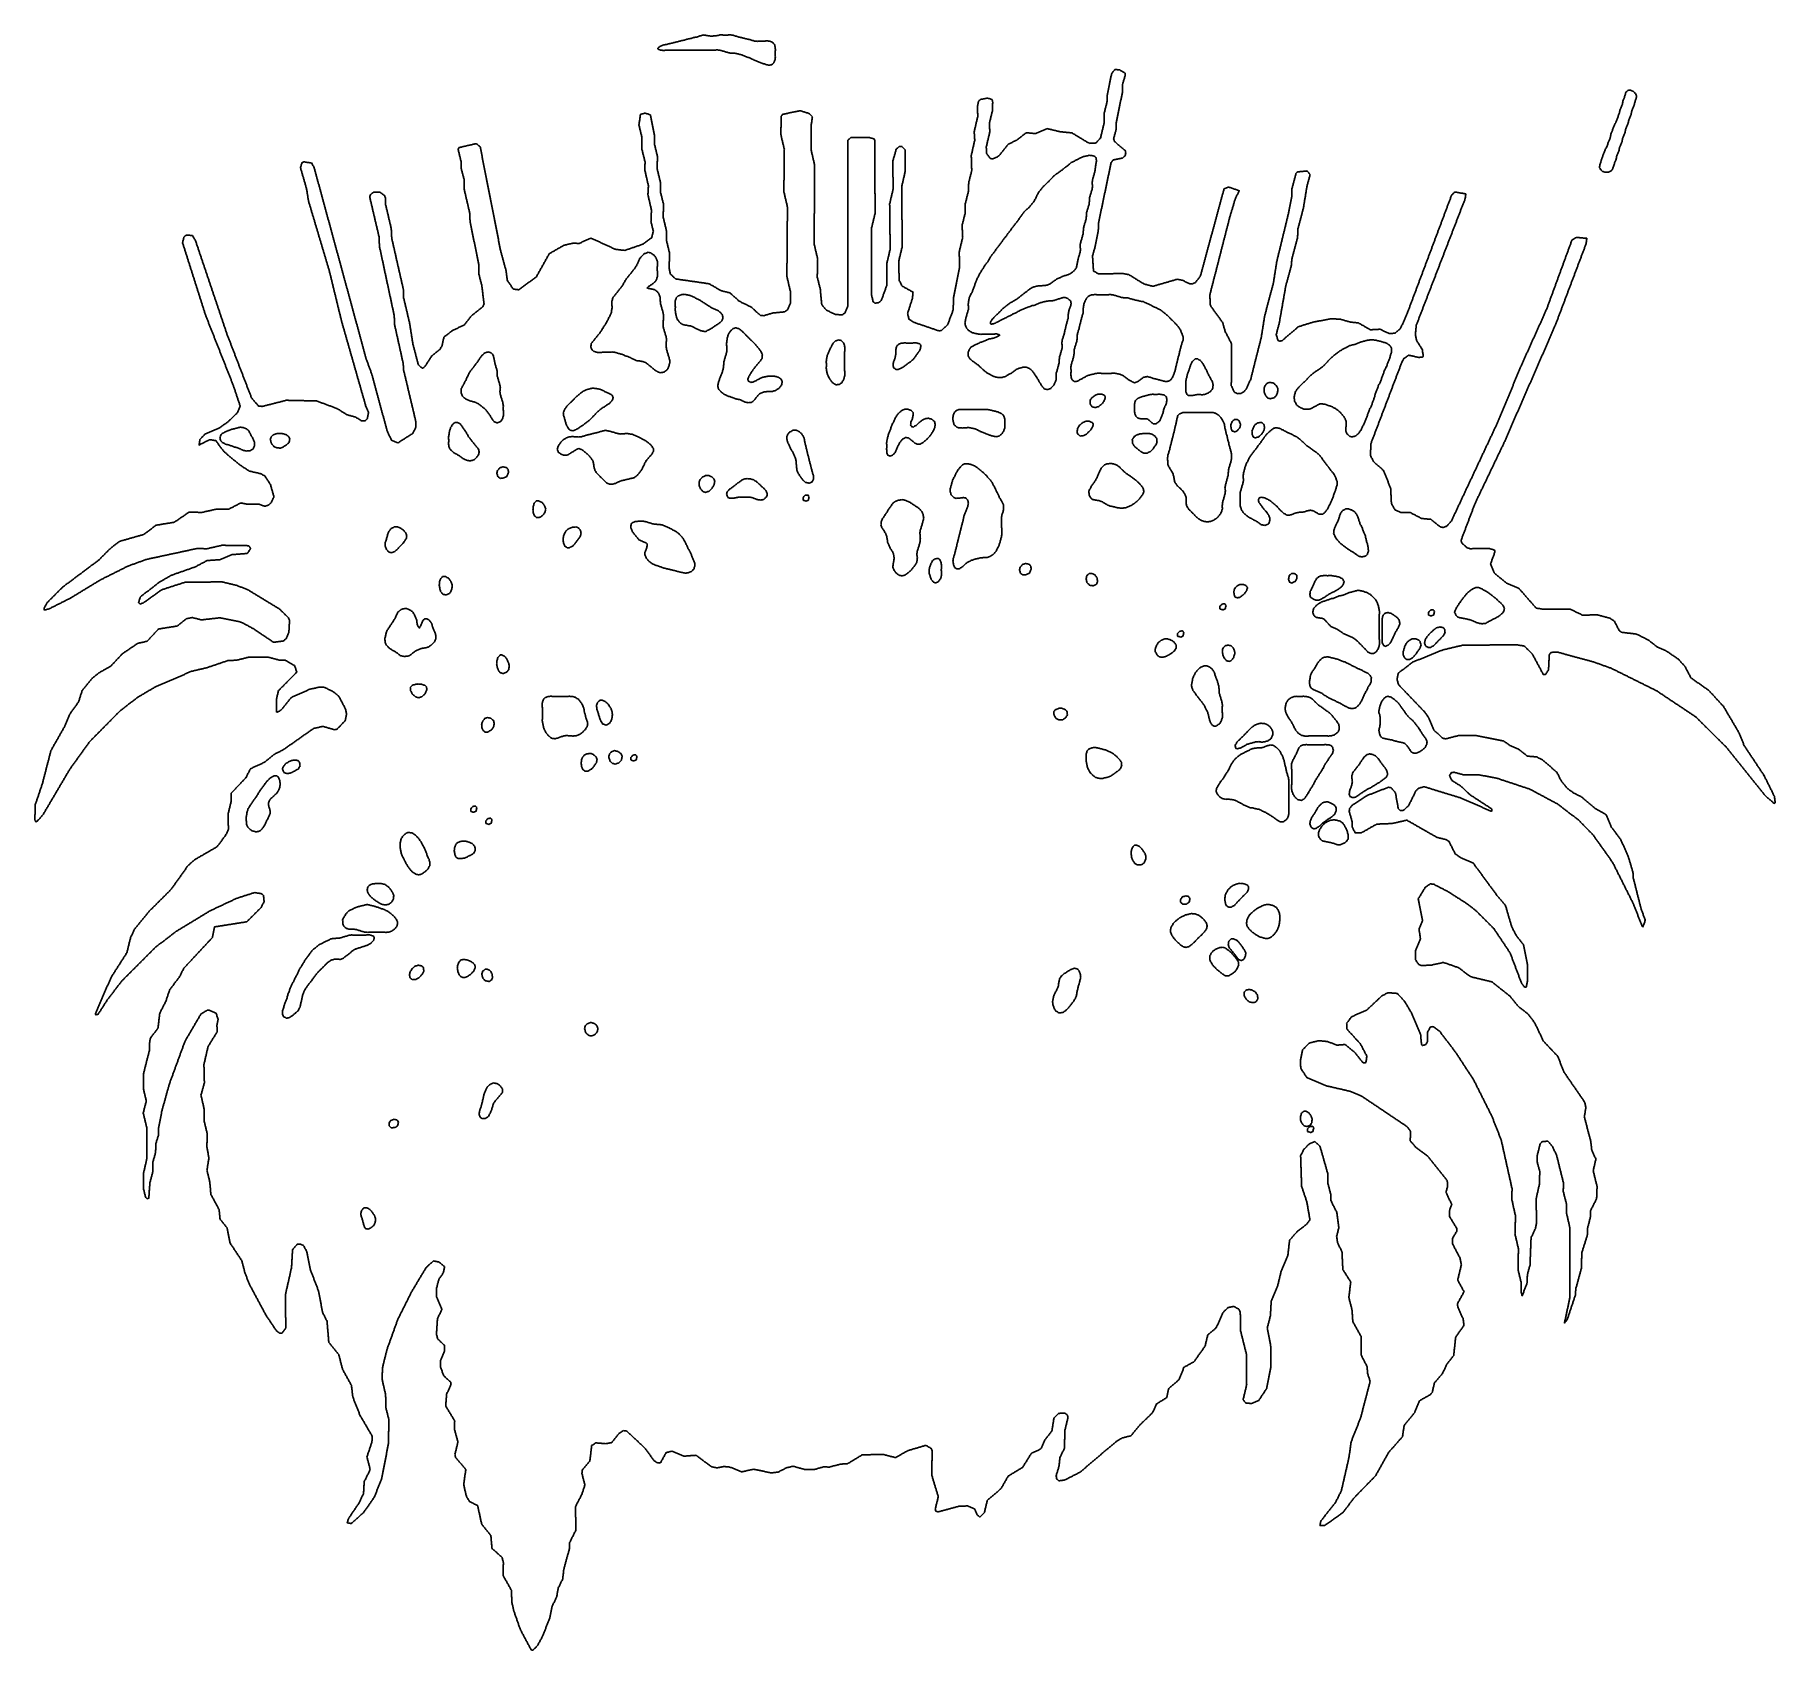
# Model space of a CAD drawing. Header units: millimetres. Extents: x 257 to 2289, y 96 to 1983.
import ezdxf

# ---------------------------------------------------------------- set-up
doc = ezdxf.new("R2010")
doc.units = ezdxf.units.MM
for name, color, linetype in [('ALL_HOLES', 1, 'Continuous'), ('ALL_ISLANDS', 7, 'Continuous'), ('OUTLINE_ISLAND_01', 7, 'Continuous'), ('OUTLINE_ISLAND_01_HOLE_01', 1, 'Continuous'), ('OUTLINE_ISLAND_01_HOLE_02', 1, 'Continuous'), ('OUTLINE_ISLAND_01_HOLE_03', 1, 'Continuous'), ('OUTLINE_ISLAND_01_HOLE_04', 1, 'Continuous'), ('OUTLINE_ISLAND_01_HOLE_05', 1, 'Continuous'), ('OUTLINE_ISLAND_01_HOLE_06', 1, 'Continuous'), ('OUTLINE_ISLAND_01_HOLE_07', 1, 'Continuous'), ('OUTLINE_ISLAND_01_HOLE_08', 1, 'Continuous'), ('OUTLINE_ISLAND_01_HOLE_09', 1, 'Continuous'), ('OUTLINE_ISLAND_01_HOLE_10', 1, 'Continuous'), ('OUTLINE_ISLAND_01_HOLE_100', 1, 'Continuous'), ('OUTLINE_ISLAND_01_HOLE_101', 1, 'Continuous'), ('OUTLINE_ISLAND_01_HOLE_102', 1, 'Continuous'), ('OUTLINE_ISLAND_01_HOLE_103', 1, 'Continuous'), ('OUTLINE_ISLAND_01_HOLE_104', 1, 'Continuous'), ('OUTLINE_ISLAND_01_HOLE_11', 1, 'Continuous'), ('OUTLINE_ISLAND_01_HOLE_12', 1, 'Continuous'), ('OUTLINE_ISLAND_01_HOLE_13', 1, 'Continuous'), ('OUTLINE_ISLAND_01_HOLE_14', 1, 'Continuous'), ('OUTLINE_ISLAND_01_HOLE_15', 1, 'Continuous'), ('OUTLINE_ISLAND_01_HOLE_16', 1, 'Continuous'), ('OUTLINE_ISLAND_01_HOLE_17', 1, 'Continuous'), ('OUTLINE_ISLAND_01_HOLE_18', 1, 'Continuous'), ('OUTLINE_ISLAND_01_HOLE_19', 1, 'Continuous'), ('OUTLINE_ISLAND_01_HOLE_20', 1, 'Continuous'), ('OUTLINE_ISLAND_01_HOLE_21', 1, 'Continuous'), ('OUTLINE_ISLAND_01_HOLE_22', 1, 'Continuous'), ('OUTLINE_ISLAND_01_HOLE_23', 1, 'Continuous'), ('OUTLINE_ISLAND_01_HOLE_24', 1, 'Continuous'), ('OUTLINE_ISLAND_01_HOLE_25', 1, 'Continuous'), ('OUTLINE_ISLAND_01_HOLE_26', 1, 'Continuous'), ('OUTLINE_ISLAND_01_HOLE_27', 1, 'Continuous'), ('OUTLINE_ISLAND_01_HOLE_28', 1, 'Continuous'), ('OUTLINE_ISLAND_01_HOLE_29', 1, 'Continuous'), ('OUTLINE_ISLAND_01_HOLE_30', 1, 'Continuous'), ('OUTLINE_ISLAND_01_HOLE_31', 1, 'Continuous'), ('OUTLINE_ISLAND_01_HOLE_32', 1, 'Continuous'), ('OUTLINE_ISLAND_01_HOLE_33', 1, 'Continuous'), ('OUTLINE_ISLAND_01_HOLE_34', 1, 'Continuous'), ('OUTLINE_ISLAND_01_HOLE_35', 1, 'Continuous'), ('OUTLINE_ISLAND_01_HOLE_36', 1, 'Continuous'), ('OUTLINE_ISLAND_01_HOLE_37', 1, 'Continuous'), ('OUTLINE_ISLAND_01_HOLE_38', 1, 'Continuous'), ('OUTLINE_ISLAND_01_HOLE_39', 1, 'Continuous'), ('OUTLINE_ISLAND_01_HOLE_40', 1, 'Continuous'), ('OUTLINE_ISLAND_01_HOLE_41', 1, 'Continuous'), ('OUTLINE_ISLAND_01_HOLE_42', 1, 'Continuous'), ('OUTLINE_ISLAND_01_HOLE_43', 1, 'Continuous'), ('OUTLINE_ISLAND_01_HOLE_44', 1, 'Continuous'), ('OUTLINE_ISLAND_01_HOLE_45', 1, 'Continuous'), ('OUTLINE_ISLAND_01_HOLE_46', 1, 'Continuous'), ('OUTLINE_ISLAND_01_HOLE_47', 1, 'Continuous'), ('OUTLINE_ISLAND_01_HOLE_48', 1, 'Continuous'), ('OUTLINE_ISLAND_01_HOLE_49', 1, 'Continuous'), ('OUTLINE_ISLAND_01_HOLE_50', 1, 'Continuous'), ('OUTLINE_ISLAND_01_HOLE_51', 1, 'Continuous'), ('OUTLINE_ISLAND_01_HOLE_52', 1, 'Continuous'), ('OUTLINE_ISLAND_01_HOLE_53', 1, 'Continuous'), ('OUTLINE_ISLAND_01_HOLE_54', 1, 'Continuous'), ('OUTLINE_ISLAND_01_HOLE_55', 1, 'Continuous'), ('OUTLINE_ISLAND_01_HOLE_56', 1, 'Continuous'), ('OUTLINE_ISLAND_01_HOLE_57', 1, 'Continuous'), ('OUTLINE_ISLAND_01_HOLE_58', 1, 'Continuous'), ('OUTLINE_ISLAND_01_HOLE_59', 1, 'Continuous'), ('OUTLINE_ISLAND_01_HOLE_60', 1, 'Continuous'), ('OUTLINE_ISLAND_01_HOLE_61', 1, 'Continuous'), ('OUTLINE_ISLAND_01_HOLE_62', 1, 'Continuous'), ('OUTLINE_ISLAND_01_HOLE_63', 1, 'Continuous'), ('OUTLINE_ISLAND_01_HOLE_64', 1, 'Continuous'), ('OUTLINE_ISLAND_01_HOLE_65', 1, 'Continuous'), ('OUTLINE_ISLAND_01_HOLE_66', 1, 'Continuous'), ('OUTLINE_ISLAND_01_HOLE_67', 1, 'Continuous'), ('OUTLINE_ISLAND_01_HOLE_68', 1, 'Continuous'), ('OUTLINE_ISLAND_01_HOLE_69', 1, 'Continuous'), ('OUTLINE_ISLAND_01_HOLE_70', 1, 'Continuous'), ('OUTLINE_ISLAND_01_HOLE_71', 1, 'Continuous'), ('OUTLINE_ISLAND_01_HOLE_72', 1, 'Continuous'), ('OUTLINE_ISLAND_01_HOLE_73', 1, 'Continuous'), ('OUTLINE_ISLAND_01_HOLE_74', 1, 'Continuous'), ('OUTLINE_ISLAND_01_HOLE_75', 1, 'Continuous'), ('OUTLINE_ISLAND_01_HOLE_76', 1, 'Continuous'), ('OUTLINE_ISLAND_01_HOLE_77', 1, 'Continuous'), ('OUTLINE_ISLAND_01_HOLE_78', 1, 'Continuous'), ('OUTLINE_ISLAND_01_HOLE_79', 1, 'Continuous'), ('OUTLINE_ISLAND_01_HOLE_80', 1, 'Continuous'), ('OUTLINE_ISLAND_01_HOLE_81', 1, 'Continuous'), ('OUTLINE_ISLAND_01_HOLE_82', 1, 'Continuous'), ('OUTLINE_ISLAND_01_HOLE_83', 1, 'Continuous'), ('OUTLINE_ISLAND_01_HOLE_84', 1, 'Continuous'), ('OUTLINE_ISLAND_01_HOLE_85', 1, 'Continuous'), ('OUTLINE_ISLAND_01_HOLE_86', 1, 'Continuous'), ('OUTLINE_ISLAND_01_HOLE_87', 1, 'Continuous'), ('OUTLINE_ISLAND_01_HOLE_88', 1, 'Continuous'), ('OUTLINE_ISLAND_01_HOLE_89', 1, 'Continuous'), ('OUTLINE_ISLAND_01_HOLE_90', 1, 'Continuous'), ('OUTLINE_ISLAND_01_HOLE_91', 1, 'Continuous'), ('OUTLINE_ISLAND_01_HOLE_92', 1, 'Continuous'), ('OUTLINE_ISLAND_01_HOLE_93', 1, 'Continuous'), ('OUTLINE_ISLAND_01_HOLE_94', 1, 'Continuous'), ('OUTLINE_ISLAND_01_HOLE_95', 1, 'Continuous'), ('OUTLINE_ISLAND_01_HOLE_96', 1, 'Continuous'), ('OUTLINE_ISLAND_01_HOLE_97', 1, 'Continuous'), ('OUTLINE_ISLAND_01_HOLE_98', 1, 'Continuous'), ('OUTLINE_ISLAND_01_HOLE_99', 1, 'Continuous'), ('OUTLINE_ISLAND_02', 7, 'Continuous'), ('OUTLINE_ISLAND_03', 7, 'Continuous')]:
    doc.layers.add(name, color=color, linetype=linetype)

msp = doc.modelspace()

# ---------------------------------------------------------------- linework, layer by layer
at = {"layer": 'ALL_HOLES'}
for points in [[(1495.5908, 1840.262), (1496.0869, 1839.3937), (1496.5831, 1838.5255), (1496.6088, 1838.235), (1496.6968, 1837.2389), (1496.7849, 1836.2428), (1496.873, 1835.2466), (1496.8222, 1834.9492), (1496.6539, 1833.9635), (1496.4856, 1832.9777), (1496.3173, 1831.992), (1496.149, 1831.0063), (1496.0518, 1830.3363), (1495.9081, 1829.3467), (1495.7645, 1828.3571), (1495.6209, 1827.3674), (1495.579, 1826.5776), (1495.526, 1825.579), (1495.4731, 1824.5804), (1495.4592, 1824.531), (1495.1885, 1823.5683), (1494.9178, 1822.6057), (1494.6472, 1821.643), (1494.3765, 1820.6803), (1494.1058, 1819.7177), (1493.8352, 1818.755), (1493.5645, 1817.7923), (1493.2938, 1816.8296), (1493.0232, 1815.867), (1492.7525, 1814.9043), (1492.4818, 1813.9416), (1492.4692, 1813.8677), (1492.3009, 1812.882), (1492.1326, 1811.8962), (1491.9643, 1810.9105), (1491.7961, 1809.9247), (1491.8861, 1809.3384), (1492.0379, 1808.35), (1492.1898, 1807.3616), (1492.3416, 1806.3732), (1492.2713, 1805.7583), (1492.1578, 1804.7648), (1492.0443, 1803.7713), (1491.9308, 1802.7777), (1491.735, 1802.1167), (1491.4509, 1801.1579), (1491.1668, 1800.1991), (1490.8827, 1799.2403), (1490.5987, 1798.2815), (1490.3146, 1797.3227), (1490.0305, 1796.3639), (1489.7464, 1795.4051), (1489.4623, 1794.4463), (1489.1783, 1793.4875), (1488.8942, 1792.5287), (1488.8716, 1792.1987), (1488.8034, 1791.201), (1488.7353, 1790.2033), (1488.6671, 1789.2056), (1488.5989, 1788.208), (1488.5307, 1787.2103), (1488.4625, 1786.2126), (1488.3944, 1785.2149), (1488.2207, 1784.6233), (1487.9392, 1783.6637), (1487.6576, 1782.7042), (1487.376, 1781.7446), (1487.0944, 1780.7851), (1486.8129, 1779.8256), (1486.5313, 1778.866), (1486.2497, 1777.9065), (1485.9681, 1776.947), (1485.6865, 1775.9874), (1485.405, 1775.0279), (1485.3913, 1774.8385), (1485.3195, 1773.8411), (1485.2477, 1772.8437), (1485.1758, 1771.8463), (1485.104, 1770.8489), (1485.0321, 1769.8515), (1484.9603, 1768.854), (1484.8885, 1767.8566), (1484.795, 1767.5324), (1484.5182, 1766.5715), (1484.2414, 1765.6106), (1483.9645, 1764.6496), (1483.6877, 1763.6887), (1483.4109, 1762.7278), (1483.134, 1761.7669), (1482.8572, 1760.806), (1482.5804, 1759.8451), (1482.3035, 1758.8841), (1482.0267, 1757.9232), (1481.7499, 1756.9623), (1481.7124, 1756.3261), (1481.6535, 1755.3278), (1481.5947, 1754.3296), (1481.5358, 1753.3313), (1481.477, 1752.333), (1481.4182, 1751.3348), (1481.3593, 1750.3365), (1481.2987, 1750.1238), (1481.0246, 1749.1621), (1480.7506, 1748.2004), (1480.4765, 1747.2387), (1480.2024, 1746.277), (1479.9284, 1745.3153), (1479.6543, 1744.3535), (1479.3802, 1743.3918), (1479.1062, 1742.4301), (1478.8321, 1741.4684), (1478.558, 1740.5067), (1478.284, 1739.545), (1478.2183, 1739.1409), (1478.0578, 1738.1538), (1477.8974, 1737.1668), (1477.7369, 1736.1797), (1477.7705, 1735.9215), (1477.8993, 1734.9299), (1478.0282, 1733.9382), (1478.157, 1732.9465), (1478.2859, 1731.9549), (1478.1514, 1730.997), (1478.0124, 1730.0067), (1477.8733, 1729.0164), (1477.7676, 1728.6591), (1477.484, 1727.7002), (1477.2003, 1726.7412), (1476.9166, 1725.7823), (1476.6329, 1724.8234), (1476.3493, 1723.8645), (1476.0656, 1722.9056), (1475.7819, 1721.9466), (1475.7081, 1721.5864), (1475.5072, 1720.6068), (1475.3063, 1719.6272), (1475.1055, 1718.6475), (1474.9046, 1717.6679), (1474.7038, 1716.6883), (1474.5029, 1715.7087), (1474.302, 1714.7291), (1474.1012, 1713.7494), (1473.9003, 1712.7698), (1473.6995, 1711.7902), (1473.4986, 1710.8106), (1473.1482, 1710.3188), (1472.5678, 1709.5044), (1471.9875, 1708.69), (1471.4072, 1707.8757), (1471.0991, 1707.5981), (1470.3561, 1706.9288), (1469.6131, 1706.2595), (1468.8701, 1705.5903), (1468.1271, 1704.921), (1467.7527, 1704.6971), (1466.8945, 1704.1838), (1466.0363, 1703.6706), (1465.178, 1703.1573), (1464.3198, 1702.644), (1463.8902, 1702.5224), (1462.928, 1702.25), (1461.9658, 1701.9776), (1461.0037, 1701.7052), (1460.0415, 1701.4328), (1459.0793, 1701.1603), (1458.1171, 1700.8879), (1457.1549, 1700.6155), (1456.6096, 1700.3187), (1455.7313, 1699.8405), (1454.853, 1699.3624), (1453.9748, 1698.8843), (1453.8019, 1698.8069), (1452.8893, 1698.398), (1451.9767, 1697.9891), (1451.0641, 1697.5803), (1450.1515, 1697.1714), (1449.7104, 1696.853), (1448.8997, 1696.2677), (1448.0889, 1695.6823), (1447.2781, 1695.097), (1446.4673, 1694.5116), (1445.6565, 1693.9263), (1444.8457, 1693.3409), (1444.035, 1692.7556), (1443.2242, 1692.1702), (1442.9208, 1692.0408), (1442.0009, 1691.6486), (1441.0811, 1691.2563), (1440.1612, 1690.864), (1439.2414, 1690.4718), (1438.3539, 1690.2976), (1437.3726, 1690.105), (1436.3913, 1689.9124), (1436.1716, 1689.8988), (1435.1735, 1689.8368), (1434.1755, 1689.7747), (1433.1774, 1689.7127), (1432.1793, 1689.6507), (1431.1812, 1689.5886), (1430.1832, 1689.5266), (1429.1851, 1689.4646), (1428.8054, 1689.3995), (1427.8198, 1689.2305), (1426.8342, 1689.0615), (1425.8486, 1688.8925), (1425.6747, 1688.833), (1424.7285, 1688.5094), (1423.7823, 1688.1857), (1422.8361, 1687.8621), (1421.89, 1687.5384), (1421.369, 1687.2297), (1420.5087, 1686.72), (1419.6484, 1686.2102), (1418.7881, 1685.7005), (1418.7334, 1685.6542), (1417.9704, 1685.0078), (1417.2074, 1684.3614), (1416.4444, 1683.7151), (1415.6814, 1683.0687), (1414.9183, 1682.4223), (1414.5935, 1682.1853), (1413.7856, 1681.596), (1412.9777, 1681.0066), (1412.1699, 1680.4173), (1411.362, 1679.828), (1410.9909, 1679.5376), (1410.2034, 1678.9213), (1409.4158, 1678.3051), (1408.6283, 1677.6888), (1407.8407, 1677.0725), (1407.0532, 1676.4563), (1406.2657, 1675.84), (1405.4781, 1675.2238), (1404.6906, 1674.6075), (1403.903, 1673.9912), (1403.0604, 1673.5092), (1402.1924, 1673.0126), (1401.3244, 1672.516), (1400.4565, 1672.0194), (1399.5885, 1671.5228), (1398.7205, 1671.0262), (1397.8525, 1670.5296), (1396.9845, 1670.033), (1396.3263, 1669.5496), (1395.5203, 1668.9577), (1394.7143, 1668.3657), (1393.9083, 1667.7738), (1393.1023, 1667.1819), (1392.2964, 1666.5899), (1391.4904, 1665.998), (1390.6844, 1665.406), (1389.8784, 1664.8141), (1389.2195, 1664.2517), (1388.4589, 1663.6025), (1387.6982, 1662.9533), (1386.9376, 1662.3041), (1386.8776, 1662.2407), (1386.1898, 1661.5148), (1385.502, 1660.7888), (1384.8142, 1660.0629), (1384.1265, 1659.337), (1383.4387, 1658.6111), (1382.7509, 1657.8851), (1382.0503, 1657.2446), (1381.3123, 1656.5698), (1380.5743, 1655.895), (1379.8363, 1655.2202), (1379.0983, 1654.5454), (1378.635, 1654.0649), (1377.941, 1653.345), (1377.2469, 1652.625), (1376.5528, 1651.9051), (1375.8588, 1651.1852), (1375.1647, 1650.4653), (1374.6609, 1649.6136), (1374.1517, 1648.753), (1373.6425, 1647.8923), (1373.1333, 1647.0317), (1373.0817, 1646.3465), (1373.0067, 1645.3494), (1373.5237, 1645.1237), (1374.4402, 1644.7238), (1374.6501, 1644.7808), (1375.6151, 1645.043), (1376.5802, 1645.3051), (1377.5452, 1645.5673), (1378.5102, 1645.8295), (1379.0867, 1646.1185), (1379.9807, 1646.5667), (1380.8746, 1647.0149), (1381.7685, 1647.4631), (1382.6625, 1647.9114), (1383.4624, 1648.4051), (1384.3133, 1648.9304), (1385.1643, 1649.4556), (1386.0152, 1649.9809), (1386.6957, 1650.2499), (1387.6257, 1650.6175), (1388.5557, 1650.9852), (1389.4856, 1651.3528), (1390.0797, 1651.7106), (1390.9363, 1652.2266), (1391.7929, 1652.7426), (1392.6496, 1653.2585), (1392.8739, 1653.3517), (1393.7975, 1653.7353), (1394.721, 1654.1188), (1395.6445, 1654.5024), (1396.568, 1654.8859), (1397.1851, 1655.2594), (1398.0406, 1655.7772), (1398.8961, 1656.2949), (1399.7516, 1656.8127), (1400.0264, 1656.9263), (1400.9505, 1657.3085), (1401.8746, 1657.6908), (1402.7987, 1658.073), (1403.7227, 1658.4552), (1404.4311, 1658.8874), (1405.2847, 1659.4083), (1406.1383, 1659.9293), (1406.9919, 1660.4502), (1407.4527, 1660.6761), (1408.3506, 1661.1164), (1409.2485, 1661.5566), (1410.1464, 1661.9969), (1410.2607, 1662.0392), (1411.1984, 1662.3867), (1412.1361, 1662.7341), (1413.0738, 1663.0816), (1414.0115, 1663.429), (1414.9492, 1663.7765), (1415.8869, 1664.1239), (1416.8246, 1664.4714), (1417.7623, 1664.8188), (1418.4597, 1665.1153), (1419.3801, 1665.5065), (1420.3004, 1665.8976), (1421.2207, 1666.2888), (1421.89, 1666.3991), (1422.8767, 1666.5616), (1423.8634, 1666.7241), (1424.8501, 1666.8867), (1425.5904, 1667.1987), (1426.5119, 1667.5871), (1427.4334, 1667.9756), (1428.3549, 1668.364), (1429.2764, 1668.7524), (1430.1979, 1669.1408), (1431.1193, 1669.5292), (1432.0408, 1669.9176), (1432.9472, 1670.1562), (1433.9142, 1670.4107), (1434.8813, 1670.6652), (1435.8483, 1670.9198), (1436.8154, 1671.1743), (1437.7825, 1671.4289), (1438.7495, 1671.6834), (1439.3308, 1671.7179), (1440.3291, 1671.7771), (1441.3273, 1671.8363), (1442.3256, 1671.8955), (1443.3238, 1671.9547), (1444.3221, 1672.0139), (1445.3203, 1672.0731), (1445.428, 1672.0989), (1446.4003, 1672.3324), (1447.3727, 1672.566), (1448.345, 1672.7995), (1449.3174, 1673.033), (1449.8554, 1673.2216), (1450.7991, 1673.5525), (1451.7428, 1673.8833), (1452.6864, 1674.2142), (1453.6301, 1674.545), (1454.5738, 1674.8759), (1455.5175, 1675.2067), (1456.4612, 1675.5376), (1457.1088, 1675.6073), (1458.1031, 1675.7144), (1459.0973, 1675.8214), (1460.0916, 1675.9284), (1460.4995, 1675.7775), (1461.4373, 1675.4304), (1462.3751, 1675.0833), (1463.313, 1674.7362), (1463.514, 1674.5813), (1464.3061, 1673.9708), (1465.0982, 1673.3604), (1465.8903, 1672.75), (1466.6823, 1672.1395), (1466.8781, 1671.182), (1467.0785, 1670.2023), (1467.2788, 1669.2226), (1467.1878, 1668.6961), (1467.0175, 1667.7107), (1466.8472, 1666.7253), (1466.6769, 1665.7399), (1466.6235, 1665.5991), (1466.2687, 1664.6642), (1465.9138, 1663.7293), (1465.559, 1662.7943), (1465.2042, 1661.8594), (1465.0667, 1661.3967), (1464.782, 1660.4381), (1464.4973, 1659.4795), (1464.2125, 1658.5209), (1464.1919, 1658.2232), (1464.1227, 1657.2256), (1464.0535, 1656.228), (1463.9844, 1655.2304), (1463.9152, 1654.2328), (1463.846, 1653.2352), (1463.7769, 1652.2376), (1463.7077, 1651.24), (1463.5512, 1650.71), (1463.2681, 1649.7509), (1462.985, 1648.7918), (1462.7018, 1647.8328), (1462.4187, 1646.8737), (1462.1355, 1645.9146), (1461.8524, 1644.9555), (1461.5692, 1643.9965), (1461.4274, 1643.2788), (1461.2336, 1642.2977), (1461.0397, 1641.3167), (1460.8459, 1640.3357), (1460.6082, 1639.4951), (1460.3362, 1638.5328), (1460.0641, 1637.5705), (1460.0479, 1637.4931), (1459.8434, 1636.5143), (1459.6388, 1635.5354), (1459.4342, 1634.5566), (1459.2296, 1633.5777), (1459.0639, 1633.0323), (1458.7732, 1632.0755), (1458.4824, 1631.1187), (1458.1917, 1630.1619), (1457.901, 1629.2051), (1457.6102, 1628.2483), (1457.3195, 1627.2915), (1457.0288, 1626.3347), (1456.9144, 1625.5862), (1456.7633, 1624.5977), (1456.6122, 1623.6092), (1456.4611, 1622.6206), (1456.6356, 1621.683), (1456.8186, 1620.6998), (1457.0015, 1619.7167), (1456.9727, 1619.3987), (1456.8827, 1618.4027), (1456.7927, 1617.4068), (1456.7027, 1616.4109), (1456.6736, 1616.3091), (1456.3994, 1615.3474), (1456.1251, 1614.3858), (1455.8509, 1613.4241), (1455.5766, 1612.4624), (1455.3024, 1611.5008), (1455.0281, 1610.5391), (1454.7539, 1609.5775), (1454.4796, 1608.6158), (1454.2053, 1607.6542), (1453.9311, 1606.6925), (1453.6568, 1605.7308), (1453.6443, 1605.5555), (1453.5728, 1604.5581), (1453.5014, 1603.5606), (1453.43, 1602.5632), (1453.3585, 1601.5658), (1453.2871, 1600.5683), (1453.2156, 1599.5709), (1453.1442, 1598.5734), (1453.059, 1598.277), (1452.7827, 1597.3159), (1452.5063, 1596.3549), (1452.23, 1595.3938), (1451.9537, 1594.4327), (1451.6774, 1593.4717), (1451.4011, 1592.5106), (1451.1247, 1591.5495), (1450.8484, 1590.5885), (1450.5721, 1589.6274), (1450.2958, 1588.6663), (1450.0195, 1587.7053), (1449.9777, 1587.1268), (1449.9056, 1586.1294), (1449.8335, 1585.132), (1449.7614, 1584.1346), (1449.7848, 1583.4963), (1449.8212, 1582.497), (1449.8577, 1581.4976), (1449.8942, 1580.4983), (1449.6734, 1579.7832), (1449.3784, 1578.8277), (1449.0834, 1577.8722), (1448.7884, 1576.9167), (1448.4066, 1576.2209), (1447.9256, 1575.3442), (1447.4445, 1574.4675), (1446.9635, 1573.5908), (1446.4824, 1572.7141), (1445.9252, 1572.1699), (1445.2098, 1571.4711), (1444.4944, 1570.7724), (1443.7791, 1570.0736), (1443.0637, 1569.3749), (1442.1659, 1569.1166), (1441.2049, 1568.8401), (1440.2438, 1568.5636), (1439.2828, 1568.2871), (1438.7887, 1568.4347), (1437.8305, 1568.7208), (1436.8723, 1569.0069), (1435.9141, 1569.2931), (1435.3603, 1569.9702), (1434.7272, 1570.7443), (1434.0941, 1571.5183), (1433.4609, 1572.2924), (1433.0768, 1572.8842), (1432.5323, 1573.723), (1431.9878, 1574.5617), (1431.4433, 1575.4005), (1430.8988, 1576.2392), (1430.6853, 1576.6095), (1430.186, 1577.4759), (1429.6866, 1578.3423), (1429.1873, 1579.2087), (1428.6879, 1580.0751), (1428.1885, 1580.9415), (1427.6892, 1581.8079), (1427.1898, 1582.6743), (1426.6904, 1583.5407), (1426.2651, 1584.1344), (1425.6827, 1584.9473), (1425.1003, 1585.7602), (1424.5179, 1586.5732), (1423.9355, 1587.3861), (1423.3531, 1588.199), (1422.7708, 1589.0119), (1422.1884, 1589.8248), (1421.606, 1590.6377), (1421.1757, 1590.9933), (1420.4048, 1591.6303), (1419.6339, 1592.2672), (1418.863, 1592.9042), (1418.5864, 1593.0271), (1417.6726, 1593.4332), (1416.7588, 1593.8394), (1415.845, 1594.2456), (1414.9312, 1594.6517), (1414.4449, 1594.6362), (1413.4454, 1594.6043), (1412.4459, 1594.5724), (1411.4464, 1594.5406), (1410.9732, 1594.4206), (1410.0039, 1594.1748), (1409.0346, 1593.929), (1408.0653, 1593.6832), (1407.7631, 1593.5741), (1406.8224, 1593.2347), (1405.8818, 1592.8952), (1404.9412, 1592.5557), (1404.0006, 1592.2162), (1403.2971, 1591.7014), (1402.4901, 1591.1108), (1401.683, 1590.5203), (1400.876, 1589.9298), (1400.069, 1589.3392), (1399.262, 1588.7487), (1398.455, 1588.1581), (1397.648, 1587.5676), (1396.841, 1586.9771), (1395.9401, 1586.5897), (1395.0214, 1586.1948), (1394.1026, 1585.7998), (1393.9972, 1585.7342), (1393.1483, 1585.2056), (1392.2995, 1584.677), (1391.4506, 1584.1485), (1390.6017, 1583.6199), (1390.5814, 1583.6143), (1389.6167, 1583.3511), (1388.652, 1583.0878), (1387.6872, 1582.8246), (1386.7225, 1582.5613), (1386.2205, 1582.5239), (1385.2233, 1582.4495), (1384.226, 1582.3752), (1383.2288, 1582.3008), (1382.7488, 1582.3761), (1381.7609, 1582.531), (1380.773, 1582.686), (1379.785, 1582.8409), (1379.4062, 1582.9575), (1378.4505, 1583.2517), (1377.4947, 1583.5459), (1376.539, 1583.8401), (1376.4676, 1583.8799), (1375.594, 1584.3665), (1374.7204, 1584.8531), (1373.8468, 1585.3398), (1372.9732, 1585.8264), (1372.9383, 1585.8449), (1372.0548, 1586.3133), (1371.1713, 1586.7818), (1370.2878, 1587.2502), (1369.4043, 1587.7186), (1369.3267, 1587.7774), (1368.5298, 1588.3815), (1367.7328, 1588.9855), (1366.9359, 1589.5896), (1366.139, 1590.1937), (1365.342, 1590.7977), (1364.8549, 1591.2583), (1364.1282, 1591.9453), (1363.4016, 1592.6323), (1362.6749, 1593.3193), (1361.9483, 1594.0063), (1361.2216, 1594.6933), (1360.4949, 1595.3803), (1359.7683, 1596.0672), (1359.0416, 1596.7542), (1358.315, 1597.4412), (1357.8194, 1597.7806), (1356.9944, 1598.3457), (1356.1693, 1598.9107), (1355.3442, 1599.4758), (1354.5192, 1600.0409), (1353.6941, 1600.6059), (1352.8691, 1601.171), (1352.044, 1601.736), (1351.219, 1602.3011), (1350.8716, 1602.6531), (1350.1691, 1603.3648), (1349.4667, 1604.0766), (1348.7642, 1604.7883), (1348.4989, 1605.2739), (1348.0195, 1606.1515), (1347.5401, 1607.0291), (1347.0606, 1607.9067), (1347.0401, 1608.6522), (1347.0126, 1609.6518), (1346.985, 1610.6514), (1346.9575, 1611.6511), (1347.0779, 1611.9495), (1347.452, 1612.8769), (1347.826, 1613.8043), (1348.2001, 1614.7317), (1348.3984, 1614.9966), (1348.9976, 1615.7971), (1349.5969, 1616.5977), (1350.1961, 1617.3982), (1350.7953, 1618.1988), (1351.6613, 1618.6764), (1352.5369, 1619.1594), (1353.4125, 1619.6424), (1353.5429, 1619.7055), (1354.4429, 1620.1412), (1355.343, 1620.5769), (1356.2431, 1621.0127), (1357.1432, 1621.4484), (1358.0432, 1621.8841), (1358.9433, 1622.3199), (1359.8434, 1622.7556), (1360.7435, 1623.1914), (1360.8389, 1623.2267), (1361.7767, 1623.5738), (1362.7145, 1623.921), (1363.6523, 1624.2682), (1364.5901, 1624.6154), (1365.5279, 1624.9625), (1366.4657, 1625.3097), (1367.4035, 1625.6569), (1368.3413, 1626.004), (1369.0013, 1626.2842), (1369.9218, 1626.6749), (1370.8423, 1627.0656), (1371.7628, 1627.4564), (1372.351, 1627.5562), (1373.3369, 1627.7235), (1374.3228, 1627.8908), (1375.3087, 1628.0581), (1375.9158, 1628.2678), (1376.8611, 1628.5941), (1377.8063, 1628.9205), (1378.7516, 1629.2468), (1379.6968, 1629.5731), (1380.4458, 1629.9233), (1381.3518, 1630.3467), (1382.2577, 1630.7701), (1382.3627, 1630.8347), (1383.2146, 1631.3584), (1384.0665, 1631.8821), (1383.5187, 1632.4798), (1383.2208, 1632.5623), (1382.257, 1632.8292), (1381.2933, 1633.0961), (1380.3296, 1633.363), (1379.8168, 1633.3404), (1378.8177, 1633.2962), (1377.8187, 1633.2521), (1376.8197, 1633.208), (1375.8207, 1633.1639), (1374.9802, 1633.1634), (1373.9802, 1633.1627), (1372.9802, 1633.1621), (1371.9802, 1633.1614), (1370.9802, 1633.1608), (1369.9802, 1633.1601), (1368.9802, 1633.1594), (1367.9802, 1633.1588), (1366.9802, 1633.1581), (1365.9802, 1633.1575), (1365.8813, 1633.15), (1364.8842, 1633.0742), (1363.887, 1632.9985), (1362.8899, 1632.9227), (1361.8928, 1632.8469), (1361.2424, 1632.9481), (1360.2543, 1633.1017), (1359.2661, 1633.2553), (1358.278, 1633.4089), (1357.2899, 1633.5626), (1356.3018, 1633.7162), (1355.3136, 1633.8698), (1355.1477, 1633.922), (1354.1937, 1634.2218), (1353.2397, 1634.5217), (1352.2857, 1634.8215), (1351.3317, 1635.1213), (1351.1005, 1635.2583), (1350.24, 1635.7679), (1349.3796, 1636.2775), (1348.5192, 1636.7871), (1347.6588, 1637.2967), (1347.2913, 1637.7108), (1346.6276, 1638.4588), (1345.9639, 1639.2068), (1345.3001, 1639.9547), (1345.1228, 1640.3486), (1344.7122, 1641.2604), (1344.3016, 1642.1722), (1343.891, 1643.0841), (1343.7915, 1643.7266), (1343.6385, 1644.7148), (1343.4855, 1645.7031), (1343.3325, 1646.6913), (1343.4264, 1647.0986), (1343.651, 1648.0731), (1343.8756, 1649.0475), (1344.1002, 1650.022), (1344.3248, 1650.9964), (1344.5494, 1651.9709), (1344.774, 1652.9453), (1344.9986, 1653.9198), (1345.1704, 1654.4824), (1345.4624, 1655.4388), (1345.7543, 1656.3953), (1346.0463, 1657.3517), (1346.3383, 1658.3081), (1346.6303, 1659.2645), (1346.9222, 1660.221), (1347.2142, 1661.1774), (1347.3329, 1661.9611), (1347.4827, 1662.9498), (1347.6325, 1663.9385), (1347.6297, 1663.9629), (1347.5134, 1664.9561), (1347.3972, 1665.9493), (1347.2809, 1666.9425), (1347.1647, 1667.9357), (1347.2382, 1668.4324), (1347.3847, 1669.4216), (1347.5311, 1670.4108), (1347.6776, 1671.4), (1347.8241, 1672.3892), (1347.9705, 1673.3784), (1348.117, 1674.3677), (1348.2635, 1675.3569), (1348.6303, 1676.1462), (1349.0517, 1677.0531), (1349.4731, 1677.9599), (1349.8946, 1678.8668), (1350.3088, 1679.5971), (1350.8021, 1680.4669), (1351.2955, 1681.3367), (1351.7889, 1682.2065), (1351.9989, 1682.7867), (1352.3393, 1683.727), (1352.6797, 1684.6673), (1353.02, 1685.6076), (1353.3604, 1686.5479), (1353.7008, 1687.4882), (1354.0412, 1688.4285), (1354.3815, 1689.3687), (1354.7219, 1690.309), (1355.0623, 1691.2493), (1355.4027, 1692.1896), (1355.743, 1693.1299), (1356.0834, 1694.0702), (1356.4238, 1695.0105), (1356.7642, 1695.9508), (1356.877, 1696.1822), (1357.3152, 1697.081), (1357.7535, 1697.9799), (1358.1917, 1698.8787), (1358.63, 1699.7776), (1359.0682, 1700.6764), (1359.5065, 1701.5753), (1359.9447, 1702.4741), (1360.383, 1703.373), (1360.7221, 1703.9063), (1361.2587, 1704.7501), (1361.7953, 1705.5939), (1362.3319, 1706.4378), (1362.8685, 1707.2816), (1363.4051, 1708.1255), (1363.9417, 1708.9693), (1364.4783, 1709.8131), (1365.0149, 1710.657), (1365.4524, 1711.4203), (1365.9498, 1712.2879), (1366.4471, 1713.1554), (1366.9444, 1714.023), (1367.392, 1714.5575), (1368.0341, 1715.3241), (1368.6761, 1716.0908), (1369.3181, 1716.8575), (1369.9602, 1717.6242), (1370.3374, 1718.2765), (1370.8381, 1719.1421), (1371.3388, 1720.0077), (1371.8394, 1720.8734), (1372.3401, 1721.739), (1372.8408, 1722.6047), (1373.3414, 1723.4703), (1373.8421, 1724.336), (1374.0768, 1724.6421), (1374.6852, 1725.4356), (1375.2937, 1726.2292), (1375.9021, 1727.0228), (1376.5106, 1727.8164), (1377.119, 1728.61), (1377.7275, 1729.4036), (1378.336, 1730.1972), (1378.9444, 1730.9908), (1379.5529, 1731.7844), (1380.1613, 1732.5779), (1380.7698, 1733.3715), (1381.3782, 1734.1651), (1381.9867, 1734.9587), (1382.5951, 1735.7523), (1383.2036, 1736.5459), (1383.812, 1737.3395), (1384.4205, 1738.1331), (1385.029, 1738.9267), (1385.5492, 1739.7054), (1386.1047, 1740.5369), (1386.6602, 1741.3684), (1387.2157, 1742.1999), (1387.6111, 1742.6952), (1388.235, 1743.4767), (1388.8589, 1744.2583), (1389.4827, 1745.0398), (1390.1066, 1745.8213), (1390.5332, 1746.4145), (1391.117, 1747.2264), (1391.7007, 1748.0383), (1392.2845, 1748.8502), (1392.3635, 1748.9497), (1392.9855, 1749.7327), (1393.6075, 1750.5157), (1394.2295, 1751.2987), (1394.8515, 1752.0817), (1395.4735, 1752.8648), (1395.8743, 1753.4592), (1396.4334, 1754.2884), (1396.9924, 1755.1175), (1397.5514, 1755.9466), (1397.6708, 1756.1013), (1398.2817, 1756.893), (1398.8926, 1757.6847), (1399.5035, 1758.4764), (1400.1144, 1759.2681), (1400.7254, 1760.0598), (1401.3363, 1760.8515), (1401.9472, 1761.6432), (1402.5581, 1762.435), (1403.169, 1763.2267), (1403.7799, 1764.0184), (1404.3908, 1764.8101), (1405.0017, 1765.6018), (1405.6126, 1766.3935), (1406.2235, 1767.1852), (1406.7842, 1767.997), (1407.3524, 1768.8199), (1407.9207, 1769.6427), (1408.4889, 1770.4656), (1409.0572, 1771.2884), (1409.6254, 1772.1113), (1410.1937, 1772.9341), (1410.762, 1773.757), (1411.0188, 1774.064), (1411.6605, 1774.8309), (1412.3022, 1775.5979), (1412.9439, 1776.3648), (1413.5857, 1777.1318), (1413.7041, 1777.236), (1414.4546, 1777.8969), (1415.2051, 1778.5577), (1415.9557, 1779.2186), (1416.7062, 1779.8794), (1417.4567, 1780.5402), (1418.2072, 1781.2011), (1418.7483, 1781.847), (1419.3905, 1782.6136), (1420.0327, 1783.3801), (1420.6748, 1784.1467), (1421.317, 1784.9133), (1421.9592, 1785.6798), (1422.6013, 1786.4464), (1423.2435, 1787.213), (1423.8857, 1787.9795), (1424.13, 1788.4202), (1424.6148, 1789.2948), (1425.0997, 1790.1694), (1425.5846, 1791.044), (1425.5994, 1791.0768), (1426.0119, 1791.9878), (1426.4244, 1792.8987), (1426.8369, 1793.8097), (1427.2495, 1794.7206), (1427.3581, 1794.9328), (1427.814, 1795.8228), (1428.2698, 1796.7129), (1428.7256, 1797.603), (1429.1815, 1798.493), (1429.4945, 1798.8775), (1430.1259, 1799.653), (1430.7572, 1800.4285), (1431.3886, 1801.204), (1432.0199, 1801.9795), (1432.6513, 1802.755), (1433.2826, 1803.5305), (1433.914, 1804.306), (1434.5453, 1805.0815), (1435.1767, 1805.857), (1435.7797, 1806.4129), (1436.5148, 1807.0908), (1437.25, 1807.7687), (1437.9852, 1808.4466), (1438.7204, 1809.1245), (1439.0122, 1809.4138), (1439.7223, 1810.1178), (1440.4324, 1810.8219), (1441.1426, 1811.526), (1441.8527, 1812.2301), (1442.5628, 1812.9341), (1443.126, 1813.549), (1443.8013, 1814.2865), (1444.4767, 1815.024), (1445.1521, 1815.7614), (1445.8275, 1816.4989), (1446.1553, 1816.7873), (1446.906, 1817.448), (1447.6567, 1818.1086), (1448.4074, 1818.7692), (1449.1581, 1819.4299), (1449.3469, 1819.5629), (1450.1643, 1820.139), (1450.9817, 1820.7151), (1451.7991, 1821.2912), (1452.6165, 1821.8673), (1453.4338, 1822.4434), (1454.2512, 1823.0195), (1455.0686, 1823.5956), (1455.886, 1824.1717), (1456.7034, 1824.7478), (1457.3989, 1825.3091), (1458.1772, 1825.9371), (1458.9554, 1826.5651), (1459.7336, 1827.1931), (1459.9354, 1827.34), (1460.7441, 1827.9282), (1461.5528, 1828.5165), (1462.3614, 1829.1048), (1463.1701, 1829.6931), (1463.2947, 1829.8023), (1464.0468, 1830.4613), (1464.7989, 1831.1204), (1465.551, 1831.7795), (1466.303, 1832.4385), (1467.0551, 1833.0976), (1467.5644, 1833.3721), (1468.4447, 1833.8465), (1469.325, 1834.3209), (1470.2052, 1834.7954), (1471.0855, 1835.2698), (1471.9658, 1835.7442), (1472.8461, 1836.2187), (1473.7264, 1836.6931), (1473.9104, 1836.7818), (1474.8113, 1837.2159), (1475.7122, 1837.65), (1476.613, 1838.0841), (1477.5139, 1838.5182), (1478.4148, 1838.9522), (1479.3156, 1839.3863), (1480.2165, 1839.8204), (1481.1174, 1840.2545), (1481.6983, 1840.3867), (1482.6734, 1840.6084), (1483.6485, 1840.8302), (1484.6237, 1841.0519), (1485.5988, 1841.2737), (1486.5739, 1841.4954), (1487.549, 1841.7172), (1488.5241, 1841.9389), (1489.5047, 1841.8222), (1490.4977, 1841.7041), (1491.4907, 1841.5859), (1492.4837, 1841.4678), (1493.1797, 1841.1977), (1494.112, 1840.8359), (1495.0442, 1840.4741)], [(973.545, 1728.7309), (974.5126, 1728.4785), (975.4802, 1728.2261), (976.4479, 1727.9737), (976.4541, 1727.9695), (977.281, 1727.4071), (978.1078, 1726.8447), (978.9347, 1726.2823), (979.7616, 1725.7199), (980.5884, 1725.1576), (981.0491, 1724.5239), (981.6371, 1723.7151), (982.2251, 1722.9062), (982.8131, 1722.0974), (982.9698, 1721.6443), (983.2967, 1720.6992), (983.6236, 1719.7542), (983.9505, 1718.8091), (984.2774, 1717.864), (984.3263, 1716.9192), (984.3781, 1715.9205), (984.4299, 1714.9219), (984.4036, 1714.5599), (984.331, 1713.5625), (984.2584, 1712.5651), (984.1859, 1711.5678), (984.1833, 1711.3793), (984.1697, 1710.3794), (984.1561, 1709.3795), (984.1426, 1708.3796), (984.129, 1707.3797), (984.206, 1706.5319), (984.2965, 1705.536), (984.3869, 1704.5401), (984.3835, 1704.3799), (984.3625, 1703.3801), (984.3414, 1702.3804), (984.3203, 1701.3806), (984.2993, 1700.3808), (984.0776, 1699.6168), (983.799, 1698.6564), (983.5204, 1697.6959), (983.2418, 1696.7355), (982.9151, 1696.2806), (982.3319, 1695.4683), (981.7487, 1694.656), (981.1654, 1693.8437), (980.9135, 1693.6498), (980.1211, 1693.0398), (979.3287, 1692.4298), (978.5363, 1691.8198), (977.7439, 1691.2098), (976.9515, 1690.5998), (976.3344, 1690.2125), (975.4874, 1689.6808), (974.6405, 1689.1492), (973.7935, 1688.6175), (973.5713, 1688.4016), (972.8542, 1687.7047), (972.137, 1687.0077), (972.9721, 1686.8228), (973.9484, 1686.6066), (974.9248, 1686.3904), (975.9011, 1686.1741), (976.8774, 1685.9579), (977.8538, 1685.7417), (978.8301, 1685.5255), (979.8065, 1685.3093), (980.7828, 1685.093), (981.4806, 1684.6191), (982.3079, 1684.0573), (983.1351, 1683.4954), (983.9624, 1682.9336), (984.3207, 1682.4549), (984.92, 1681.6544), (985.5193, 1680.8539), (986.1186, 1680.0534), (986.1603, 1679.9417), (986.5097, 1679.0047), (986.8591, 1678.0677), (987.2085, 1677.1308), (987.558, 1676.1938), (987.5635, 1675.9503), (987.5863, 1674.9505), (987.609, 1673.9508), (987.6317, 1672.951), (987.632, 1672.9446), (987.6741, 1671.9455), (987.7162, 1670.9464), (987.7583, 1669.9473), (987.8004, 1668.9482), (987.9344, 1668.4855), (988.2125, 1667.5249), (988.4905, 1666.5644), (988.7686, 1665.6038), (989.0467, 1664.6432), (989.3247, 1663.6827), (989.6028, 1662.7221), (989.8809, 1661.7616), (990.159, 1660.801), (990.437, 1659.8404), (990.7151, 1658.8799), (990.9932, 1657.9193), (991.1267, 1657.0029), (991.2709, 1656.0133), (991.4151, 1655.0238), (991.3992, 1654.7344), (991.3441, 1653.736), (991.2889, 1652.7375), (991.2338, 1651.739), (991.2332, 1651.6858), (991.2215, 1650.6859), (991.2099, 1649.686), (991.1982, 1648.686), (991.1865, 1647.6861), (991.1366, 1647.108), (991.0506, 1646.1117), (990.9646, 1645.1154), (990.8785, 1644.1191), (990.9526, 1643.5051), (991.0723, 1642.5123), (991.192, 1641.5195), (991.3117, 1640.5267), (991.5056, 1639.8722), (991.7898, 1638.9134), (992.0739, 1637.9546), (992.358, 1636.9958), (992.6422, 1636.037), (992.9263, 1635.0782), (993.2105, 1634.1195), (993.4946, 1633.1607), (993.7787, 1632.2019), (994.0629, 1631.2431), (994.347, 1630.2843), (994.3992, 1629.9714), (994.5638, 1628.9851), (994.7284, 1627.9987), (994.8931, 1627.0124), (994.888, 1626.9352), (994.8229, 1625.9373), (994.7577, 1624.9394), (994.6926, 1623.9416), (994.6274, 1622.9437), (994.5623, 1621.9458), (994.4972, 1620.9479), (994.432, 1619.95), (994.4416, 1619.855), (994.5415, 1618.86), (994.6414, 1617.865), (994.7414, 1616.87), (994.8413, 1615.875), (995.0234, 1615.2577), (995.3064, 1614.2986), (995.5895, 1613.3395), (995.8725, 1612.3804), (996.1555, 1611.4213), (996.4385, 1610.4621), (996.7215, 1609.503), (997.0045, 1608.5439), (997.2875, 1607.5848), (997.5705, 1606.6257), (997.8535, 1605.6665), (997.9114, 1605.433), (998.1519, 1604.4624), (998.3925, 1603.4917), (998.6331, 1602.5211), (998.8737, 1601.5505), (998.7649, 1600.7011), (998.638, 1599.7092), (998.511, 1598.7173), (998.469, 1598.5634), (998.2056, 1597.5987), (997.9422, 1596.634), (997.6788, 1595.6693), (997.4154, 1594.7046), (997.2696, 1594.4531), (996.7681, 1593.588), (996.2667, 1592.7228), (995.7652, 1591.8576), (995.2638, 1590.9924), (995.074, 1590.865), (994.2437, 1590.3076), (993.4135, 1589.7502), (992.5832, 1589.1928), (991.753, 1588.6354), (991.0457, 1588.5212), (990.0585, 1588.3617), (989.0713, 1588.2023), (988.0841, 1588.0429), (987.5403, 1588.1949), (986.5772, 1588.4642), (985.6142, 1588.7334), (984.6511, 1589.0026), (984.2704, 1589.2532), (983.435, 1589.8029), (982.5996, 1590.3526), (981.7643, 1590.9023), (980.9289, 1591.452), (980.475, 1591.8532), (979.7256, 1592.5154), (978.9763, 1593.1776), (978.227, 1593.8398), (977.4777, 1594.502), (977.1176, 1594.7868), (976.3334, 1595.4072), (975.5491, 1596.0276), (974.7648, 1596.648), (973.9805, 1597.2684), (973.1962, 1597.8888), (972.4119, 1598.5092), (971.6276, 1599.1296), (970.8433, 1599.75), (970.0591, 1600.3704), (969.1335, 1600.5718), (968.1564, 1600.7845), (967.1793, 1600.9971), (966.2022, 1601.2098), (965.225, 1601.4225), (964.2479, 1601.6352), (963.2708, 1601.8478), (962.5896, 1601.9194), (961.5951, 1602.0239), (960.6006, 1602.1284), (959.606, 1602.2329), (958.8529, 1602.5787), (957.9441, 1602.9959), (957.0353, 1603.4131), (956.1265, 1603.8303), (955.4649, 1604.2041), (954.5942, 1604.6959), (953.7235, 1605.1877), (952.8528, 1605.6795), (952.4232, 1605.8386), (951.4854, 1606.1857), (950.5476, 1606.5328), (949.6098, 1606.88), (948.6719, 1607.2271), (947.7341, 1607.5743), (946.7963, 1607.9214), (945.8585, 1608.2686), (945.4599, 1608.4364), (944.5382, 1608.8243), (943.6165, 1609.2122), (942.6948, 1609.6002), (942.6679, 1609.6077), (941.7049, 1609.8772), (940.7419, 1610.1467), (939.7789, 1610.4161), (938.8158, 1610.6856), (937.8528, 1610.9551), (936.8898, 1611.2246), (935.9268, 1611.494), (934.9638, 1611.7635), (934.2004, 1611.8787), (933.2116, 1612.0279), (932.2228, 1612.1772), (931.234, 1612.3264), (930.2556, 1612.2343), (929.26, 1612.1407), (928.2644, 1612.047), (927.8418, 1612.044), (926.8418, 1612.0369), (925.8418, 1612.0299), (924.8418, 1612.0228), (923.8419, 1612.0157), (922.8419, 1612.0086), (921.8419, 1612.0015), (920.8419, 1611.9944), (920.0522, 1611.923), (919.0563, 1611.833), (918.0603, 1611.743), (918.0169, 1611.7438), (917.0171, 1611.7608), (916.0172, 1611.7778), (915.0173, 1611.7948), (914.0175, 1611.8118), (913.7996, 1611.8745), (912.8386, 1612.151), (911.8776, 1612.4275), (910.9166, 1612.704), (909.9555, 1612.9805), (909.253, 1613.5846), (908.4948, 1614.2366), (907.7366, 1614.8886), (907.6283, 1615.1564), (907.2532, 1616.0834), (906.8781, 1617.0104), (906.503, 1617.9374), (906.5274, 1618.1002), (906.6755, 1619.0892), (906.8235, 1620.0782), (906.9716, 1621.0671), (907.1197, 1622.0561), (907.4153, 1622.4285), (908.037, 1623.2117), (908.6588, 1623.9949), (909.2805, 1624.7781), (909.9023, 1625.5613), (910.524, 1626.3446), (911.1457, 1627.1278), (911.7675, 1627.911), (912.3892, 1628.6942), (913.011, 1629.4775), (913.6327, 1630.2607), (914.2544, 1631.0439), (914.8762, 1631.8271), (915.4979, 1632.6104), (915.6817, 1632.8502), (916.2899, 1633.644), (916.8981, 1634.4378), (917.5063, 1635.2316), (918.1145, 1636.0254), (918.2022, 1636.171), (918.718, 1637.0277), (919.2338, 1637.8844), (919.7496, 1638.7411), (920.2654, 1639.5978), (920.4181, 1639.8367), (920.957, 1640.6791), (921.4958, 1641.5216), (922.0346, 1642.364), (922.5734, 1643.2064), (923.1122, 1644.0489), (923.651, 1644.8913), (924.1898, 1645.7337), (924.7286, 1646.5762), (924.8148, 1646.7349), (925.2918, 1647.6138), (925.7689, 1648.4927), (926.2459, 1649.3716), (926.7229, 1650.2505), (926.8885, 1650.5947), (927.3219, 1651.4959), (927.7554, 1652.3971), (928.1888, 1653.2983), (928.6222, 1654.1995), (929.0556, 1655.1007), (929.4891, 1656.0019), (929.9225, 1656.9031), (930.3559, 1657.8043), (930.514, 1658.7421), (930.6803, 1659.7282), (930.8466, 1660.7142), (931.0129, 1661.7003), (931.1791, 1662.6864), (931.3454, 1663.6725), (931.5117, 1664.6586), (931.3876, 1665.4004), (931.2227, 1666.3867), (931.0578, 1667.373), (930.8928, 1668.3593), (930.9331, 1669.2865), (930.9764, 1670.2855), (931.0198, 1671.2846), (931.1097, 1671.5982), (931.3855, 1672.5594), (931.6612, 1673.5206), (931.9369, 1674.4819), (932.2127, 1675.4431), (932.8028, 1676.1956), (933.4199, 1676.9825), (934.037, 1677.7694), (934.6541, 1678.5563), (935.2712, 1679.3432), (935.8883, 1680.13), (936.5054, 1680.9169), (937.1225, 1681.7038), (937.7396, 1682.4907), (938.3567, 1683.2776), (938.9738, 1684.0645), (939.5909, 1684.8513), (940.208, 1685.6382), (940.8251, 1686.4251), (941.4422, 1687.212), (942.0593, 1687.9989), (942.6764, 1688.7858), (943.2935, 1689.5726), (943.7764, 1690.4166), (944.273, 1691.2846), (944.7695, 1692.1526), (945.2661, 1693.0206), (945.7627, 1693.8886), (946.2593, 1694.7566), (946.7558, 1695.6246), (947.2524, 1696.4926), (947.757, 1697.1386), (948.3726, 1697.9267), (948.9881, 1698.7148), (949.6037, 1699.5029), (950.2192, 1700.291), (950.8348, 1701.0791), (951.4503, 1701.8672), (952.0659, 1702.6553), (952.6815, 1703.4434), (953.0723, 1703.9871), (953.656, 1704.799), (954.2398, 1705.611), (954.8235, 1706.423), (954.8266, 1706.4266), (955.4831, 1707.181), (956.1395, 1707.9354), (956.7959, 1708.6898), (957.4523, 1709.4442), (958.1087, 1710.1986), (958.2367, 1710.4226), (958.7327, 1711.2909), (959.2287, 1712.1593), (959.7247, 1713.0276), (960.2207, 1713.8959), (960.4512, 1714.3964), (960.8694, 1715.3048), (961.2876, 1716.2132), (961.7058, 1717.1215), (962.124, 1718.0299), (962.5422, 1718.9382), (962.9604, 1719.8466), (963.3786, 1720.7549), (963.7968, 1721.6633), (964.4345, 1722.4148), (965.0814, 1723.1773), (965.7284, 1723.9398), (966.3754, 1724.7024), (966.7909, 1725.082), (967.5292, 1725.7565), (968.2674, 1726.431), (969.0057, 1727.1056), (969.085, 1727.134), (970.0265, 1727.4711), (970.968, 1727.8082), (971.9094, 1728.1453), (972.8509, 1728.4824)], [(1006.2988, 1675.6529), (1007.0059, 1676.3601), (1007.713, 1677.0672), (1008.4201, 1677.7743), (1009.048, 1678.0202), (1009.9791, 1678.3849), (1010.9102, 1678.7496), (1011.8413, 1679.1143), (1012.6524, 1679.229), (1013.6426, 1679.369), (1014.6327, 1679.509), (1015.6229, 1679.6489), (1016.3554, 1679.5009), (1017.3356, 1679.3028), (1018.3158, 1679.1046), (1019.296, 1678.9065), (1020.2761, 1678.7084), (1021.2563, 1678.5103), (1022.2365, 1678.3122), (1022.5052, 1678.1908), (1023.4165, 1677.7791), (1024.3278, 1677.3674), (1025.2391, 1676.9558), (1026.1505, 1676.5441), (1027.0618, 1676.1324), (1027.9731, 1675.7207), (1028.8845, 1675.309), (1029.7958, 1674.8974), (1030.5013, 1674.5304), (1031.3885, 1674.0689), (1032.2756, 1673.6075), (1033.1628, 1673.146), (1033.6757, 1672.8177), (1034.518, 1672.2787), (1035.3603, 1671.7397), (1036.2027, 1671.2007), (1037.045, 1670.6617), (1037.8873, 1670.1227), (1038.7296, 1669.5837), (1039.5719, 1669.0447), (1040.4142, 1668.5057), (1041.2565, 1667.9667), (1042.0988, 1667.4277), (1042.9411, 1666.8887), (1043.7834, 1666.3497), (1044.6257, 1665.8107), (1045.468, 1665.2717), (1046.3103, 1664.7327), (1047.1526, 1664.1937), (1047.5572, 1664.0054), (1048.4638, 1663.5833), (1049.3703, 1663.1613), (1050.2769, 1662.7392), (1051.1835, 1662.3172), (1052.0901, 1661.8951), (1052.9966, 1661.4731), (1053.9032, 1661.051), (1054.8098, 1660.629), (1055.4313, 1660.1585), (1056.2286, 1659.5549), (1057.0259, 1658.9514), (1057.8232, 1658.3478), (1058.6206, 1657.7443), (1059.1499, 1657.0237), (1059.7419, 1656.2178), (1060.334, 1655.4119), (1060.341, 1655.3489), (1060.4523, 1654.3551), (1060.5635, 1653.3613), (1060.6747, 1652.3675), (1060.786, 1651.3738), (1060.7494, 1651.3045), (1060.2823, 1650.4203), (1059.8153, 1649.5361), (1059.3482, 1648.6519), (1058.8811, 1647.7677), (1058.371, 1647.4102), (1057.5521, 1646.8363), (1056.7331, 1646.2624), (1055.9142, 1645.6885), (1055.0952, 1645.1147), (1054.2763, 1644.5408), (1053.4574, 1643.9669), (1052.6384, 1643.393), (1051.8195, 1642.8192), (1051.0005, 1642.2453), (1050.1816, 1641.6714), (1049.3627, 1641.0975), (1048.5437, 1640.5236), (1047.7248, 1639.9498), (1046.9542, 1639.5441), (1046.0693, 1639.0783), (1045.1844, 1638.6125), (1044.2995, 1638.1467), (1043.4146, 1637.6808), (1042.5297, 1637.215), (1041.6449, 1636.7492), (1040.76, 1636.2834), (1039.9826, 1636.332), (1038.9845, 1636.3945), (1037.9865, 1636.4569), (1037.9391, 1636.4682), (1036.9664, 1636.7001), (1035.9936, 1636.932), (1035.0209, 1637.1639), (1034.0481, 1637.3957), (1033.648, 1637.5938), (1032.7518, 1638.0373), (1031.8555, 1638.4809), (1030.9593, 1638.9244), (1030.063, 1639.368), (1029.1668, 1639.8115), (1028.2705, 1640.255), (1027.3743, 1640.6986), (1026.478, 1641.1421), (1025.5818, 1641.5857), (1024.6855, 1642.0292), (1023.7893, 1642.4728), (1023.7511, 1642.4794), (1022.7659, 1642.6505), (1021.7806, 1642.8216), (1020.7954, 1642.9927), (1019.8101, 1643.1638), (1019.2347, 1643.2639), (1018.2495, 1643.4353), (1017.2643, 1643.6066), (1016.2791, 1643.778), (1016.04, 1643.8395), (1015.0715, 1644.0887), (1014.103, 1644.3379), (1013.1346, 1644.5871), (1012.8437, 1644.7972), (1012.0331, 1645.3828), (1011.2225, 1645.9684), (1010.4119, 1646.5539), (1010.3696, 1646.6101), (1009.7684, 1647.4092), (1009.1672, 1648.2082), (1008.5659, 1649.0073), (1007.9647, 1649.8064), (1007.8951, 1649.9776), (1007.5188, 1650.9041), (1007.1424, 1651.8306), (1006.7661, 1652.7571), (1006.3898, 1653.6835), (1006.3326, 1653.9902), (1006.1492, 1654.9733), (1005.9659, 1655.9563), (1005.7825, 1656.9394), (1005.5992, 1657.9224), (1005.4158, 1658.9055), (1005.2324, 1659.8885), (1005.0491, 1660.8716), (1005.0783, 1661.3578), (1005.1382, 1662.3561), (1005.1981, 1663.3543), (1005.258, 1664.3525), (1005.2247, 1664.7998), (1005.1507, 1665.797), (1005.0766, 1666.7943), (1005.0025, 1667.7915), (1005.0121, 1668.1508), (1005.0389, 1669.1504), (1005.0657, 1670.1501), (1005.0924, 1671.1497), (1005.1192, 1672.1494), (1005.3923, 1672.9604), (1005.7114, 1673.9081), (1006.0305, 1674.8558)], [(1485.8487, 1675.6529), (1486.6206, 1676.2887), (1487.3925, 1676.9244), (1488.1644, 1677.5601), (1488.4383, 1677.6847), (1489.3486, 1678.0986), (1490.2589, 1678.5125), (1491.1692, 1678.9264), (1491.5541, 1678.9631), (1492.5496, 1679.0581), (1493.5451, 1679.1531), (1494.5406, 1679.2481), (1495.536, 1679.3431), (1496.477, 1679.2562), (1497.4728, 1679.1642), (1498.4685, 1679.0723), (1498.8161, 1679.0704), (1499.8161, 1679.0651), (1500.816, 1679.0598), (1501.816, 1679.0544), (1502.816, 1679.0491), (1503.816, 1679.0437), (1504.816, 1679.0384), (1505.816, 1679.033), (1506.816, 1679.0277), (1507.8159, 1679.0224), (1508.8159, 1679.017), (1508.9314, 1679.0257), (1509.9285, 1679.1006), (1510.9257, 1679.1755), (1511.9229, 1679.2503), (1512.9201, 1679.3252), (1513.6065, 1679.2392), (1514.5987, 1679.1148), (1515.5909, 1678.9904), (1516.5832, 1678.866), (1517.3755, 1678.6293), (1518.3336, 1678.343), (1519.2918, 1678.0567), (1520.2499, 1677.7704), (1521.2081, 1677.4841), (1522.1662, 1677.1978), (1523.1244, 1676.9116), (1524.0825, 1676.6253), (1525.0406, 1676.339), (1525.9988, 1676.0527), (1526.9569, 1675.7664), (1527.5593, 1675.73), (1528.5575, 1675.6697), (1529.5556, 1675.6094), (1530.5538, 1675.549), (1531.552, 1675.4887), (1532.5502, 1675.4284), (1533.5484, 1675.368), (1533.6978, 1675.3257), (1534.6601, 1675.0535), (1535.6223, 1674.7812), (1536.5845, 1674.509), (1537.5467, 1674.2367), (1538.509, 1673.9645), (1539.4712, 1673.6922), (1540.4334, 1673.42), (1541.3956, 1673.1477), (1542.3261, 1672.9693), (1543.3082, 1672.7809), (1544.2903, 1672.5926), (1544.584, 1672.5131), (1545.5493, 1672.252), (1546.5146, 1671.9909), (1547.48, 1671.7298), (1548.4453, 1671.4687), (1549.3832, 1671.3769), (1550.3785, 1671.2794), (1551.3737, 1671.182), (1551.6866, 1671.043), (1552.6005, 1670.6371), (1553.5145, 1670.2313), (1554.4284, 1669.8254), (1555.3423, 1669.4196), (1556.2563, 1669.0137), (1557.1702, 1668.6079), (1558.0842, 1668.202), (1558.9981, 1667.7962), (1559.7708, 1667.3209), (1560.6226, 1666.7971), (1561.4745, 1666.2732), (1562.3263, 1665.7494), (1562.9456, 1665.5027), (1563.8746, 1665.1326), (1564.8036, 1664.7625), (1565.7326, 1664.3924), (1566.2338, 1664.1333), (1567.1221, 1663.6741), (1568.0104, 1663.2149), (1568.8987, 1662.7556), (1569.787, 1662.2964), (1570.6753, 1661.8371), (1571.5636, 1661.3779), (1572.4519, 1660.9186), (1572.5818, 1660.8143), (1573.3614, 1660.1881), (1574.141, 1659.5618), (1574.9206, 1658.9356), (1575.7002, 1658.3093), (1576.4798, 1657.683), (1577.2595, 1657.0568), (1578.0391, 1656.4305), (1578.8187, 1655.8043), (1579.5983, 1655.178), (1579.7142, 1655.0563), (1580.4039, 1654.3322), (1581.0936, 1653.6081), (1581.7833, 1652.884), (1582.473, 1652.1599), (1583.1626, 1651.4358), (1583.2455, 1651.3586), (1583.9771, 1650.6769), (1584.7087, 1649.9952), (1585.4404, 1649.3135), (1586.172, 1648.6318), (1586.9037, 1647.9501), (1587.6353, 1647.2684), (1588.2736, 1646.5025), (1588.9138, 1645.7343), (1589.554, 1644.9661), (1590.1942, 1644.1979), (1590.8344, 1643.4297), (1591.4747, 1642.6615), (1592.1149, 1641.8933), (1592.7551, 1641.1251), (1593.3953, 1640.3569), (1593.8263, 1639.6701), (1594.3579, 1638.8231), (1594.8894, 1637.9761), (1595.421, 1637.129), (1595.6006, 1636.6894), (1595.9788, 1635.7637), (1596.357, 1634.838), (1596.7352, 1633.9123), (1596.7892, 1633.7364), (1597.0831, 1632.7805), (1597.3769, 1631.8246), (1597.6707, 1630.8688), (1597.9645, 1629.9129), (1597.9806, 1629.2094), (1598.0035, 1628.2097), (1598.0263, 1627.21), (1598.0491, 1626.2102), (1597.7534, 1625.3686), (1597.4218, 1624.4252), (1597.0903, 1623.4817), (1596.7588, 1622.5383), (1596.4272, 1621.5948), (1596.0957, 1620.6514), (1595.7642, 1619.708), (1595.7009, 1619.4147), (1595.4899, 1618.4372), (1595.2789, 1617.4598), (1595.0679, 1616.4823), (1595.0637, 1616.4669), (1594.8024, 1615.5017), (1594.541, 1614.5364), (1594.2797, 1613.5712), (1594.0184, 1612.6059), (1593.946, 1612.2482), (1593.7476, 1611.2681), (1593.5493, 1610.288), (1593.351, 1609.3078), (1593.3095, 1609.1734), (1593.0151, 1608.2177), (1592.7207, 1607.262), (1592.4262, 1606.3064), (1592.1318, 1605.3507), (1592.0188, 1604.7937), (1591.8201, 1603.8136), (1591.6213, 1602.8336), (1591.4226, 1601.8535), (1591.2764, 1601.3249), (1591.01, 1600.361), (1590.7435, 1599.3972), (1590.477, 1598.4334), (1590.3852, 1598.0136), (1590.1715, 1597.0368), (1589.9577, 1596.0599), (1589.744, 1595.083), (1589.5303, 1594.1061), (1589.3166, 1593.1292), (1589.1029, 1592.1523), (1588.8891, 1591.1754), (1588.6907, 1590.5614), (1588.3833, 1589.6098), (1588.0758, 1588.6582), (1587.7684, 1587.7067), (1587.5441, 1587.1779), (1587.1536, 1586.2573), (1586.7631, 1585.3367), (1586.3726, 1584.4161), (1585.9821, 1583.4955), (1585.5342, 1582.6716), (1585.0566, 1581.793), (1584.579, 1580.9144), (1584.1014, 1580.0358), (1583.5318, 1579.6893), (1582.6775, 1579.1696), (1581.8231, 1578.6499), (1580.9688, 1578.1301), (1580.423, 1578.0784), (1579.4275, 1577.984), (1578.4319, 1577.8897), (1577.4364, 1577.7953), (1577.1656, 1577.8661), (1576.1981, 1578.1192), (1575.2307, 1578.3723), (1574.2632, 1578.6253), (1573.2958, 1578.8784), (1572.3283, 1579.1315), (1571.3609, 1579.3846), (1570.3934, 1579.6376), (1569.426, 1579.8907), (1568.4585, 1580.1438), (1567.4911, 1580.3968), (1566.5236, 1580.6499), (1565.9341, 1580.7663), (1564.953, 1580.9601), (1563.972, 1581.1538), (1562.9909, 1581.3475), (1562.424, 1581.5777), (1561.4975, 1581.954), (1560.571, 1582.3302), (1559.6444, 1582.7064), (1559.2632, 1582.806), (1558.2957, 1583.0587), (1557.3281, 1583.3113), (1556.3606, 1583.564), (1556.1954, 1583.5336), (1555.2119, 1583.3525), (1554.2284, 1583.1715), (1553.245, 1582.9904), (1552.2615, 1582.8094), (1551.6358, 1582.3731), (1550.8156, 1581.8011), (1549.9953, 1581.2291), (1549.175, 1580.6571), (1548.3548, 1580.0851), (1547.5345, 1579.5131), (1546.7142, 1578.9411), (1545.894, 1578.3692), (1545.0737, 1577.7972), (1544.2557, 1577.4784), (1543.3239, 1577.1153), (1542.3922, 1576.7523), (1541.4604, 1576.3892), (1540.5392, 1576.7373), (1539.6037, 1577.0907), (1538.6683, 1577.4442), (1538.496, 1577.5436), (1537.6298, 1578.0432), (1536.7635, 1578.5428), (1535.8973, 1579.0425), (1535.0311, 1579.5421), (1534.8192, 1579.6956), (1534.0095, 1580.2824), (1533.1998, 1580.8692), (1532.39, 1581.456), (1531.5803, 1582.0428), (1530.7706, 1582.6296), (1529.9608, 1583.2164), (1529.1511, 1583.8032), (1528.3414, 1584.39), (1527.5316, 1584.9768), (1526.8262, 1585.2583), (1525.8974, 1585.6288), (1524.9686, 1585.9994), (1524.0398, 1586.3699), (1523.2988, 1586.4989), (1522.3136, 1586.6703), (1521.3284, 1586.8417), (1520.3432, 1587.0131), (1519.358, 1587.1845), (1518.3728, 1587.356), (1517.3876, 1587.5274), (1517.0304, 1587.508), (1516.0318, 1587.4538), (1515.0333, 1587.3996), (1514.0348, 1587.3454), (1513.8432, 1587.3447), (1512.8432, 1587.3409), (1511.8432, 1587.337), (1510.8432, 1587.3332), (1509.8432, 1587.3293), (1508.8432, 1587.3255), (1507.8432, 1587.3216), (1506.8432, 1587.3178), (1505.8433, 1587.3139), (1504.8433, 1587.3101), (1503.8433, 1587.3062), (1502.8433, 1587.3024), (1502.0442, 1587.3743), (1501.0482, 1587.4639), (1500.0523, 1587.5535), (1499.9904, 1587.5476), (1498.9948, 1587.4539), (1497.9992, 1587.3603), (1497.0036, 1587.2666), (1496.008, 1587.1729), (1495.4446, 1587.0306), (1494.4751, 1586.7858), (1493.5055, 1586.5409), (1492.5359, 1586.2961), (1491.5664, 1586.0512), (1490.5968, 1585.8063), (1489.6273, 1585.5615), (1488.6577, 1585.3166), (1487.8272, 1585.0421), (1486.8778, 1584.7282), (1485.9283, 1584.4142), (1485.9008, 1584.3987), (1485.0301, 1583.907), (1484.1593, 1583.4153), (1483.2886, 1582.9235), (1482.4178, 1582.4318), (1481.5471, 1581.9401), (1480.6763, 1581.4483), (1479.8056, 1580.9566), (1478.9348, 1580.4649), (1478.0641, 1579.9731), (1477.2899, 1579.5683), (1476.4037, 1579.1049), (1475.5176, 1578.6414), (1474.6314, 1578.178), (1474.2462, 1578.1169), (1473.2586, 1577.9602), (1472.2709, 1577.8036), (1471.2833, 1577.6469), (1470.9255, 1577.9052), (1470.1147, 1578.4906), (1469.3039, 1579.076), (1468.4932, 1579.6613), (1468.2153, 1580.4756), (1467.8923, 1581.422), (1467.5693, 1582.3684), (1467.2463, 1583.3148), (1467.2005, 1584.1831), (1467.1479, 1585.1817), (1467.0952, 1586.1803), (1467.0426, 1587.179), (1467.1215, 1588.0526), (1467.2114, 1589.0485), (1467.3013, 1590.0445), (1467.2883, 1590.2565), (1467.2269, 1591.2546), (1467.1655, 1592.2527), (1467.1041, 1593.2508), (1467.0427, 1594.2489), (1467.1637, 1595.1332), (1467.2993, 1596.124), (1467.4349, 1597.1147), (1467.4974, 1597.3298), (1467.7763, 1598.2901), (1468.0552, 1599.2504), (1468.3341, 1600.2108), (1468.613, 1601.1711), (1468.8919, 1602.1314), (1469.1708, 1603.0917), (1469.4497, 1604.052), (1469.7286, 1605.0124), (1470.0075, 1605.9727), (1470.2864, 1606.933), (1470.5653, 1607.8933), (1470.5919, 1608.2965), (1470.6576, 1609.2944), (1470.7233, 1610.2922), (1470.789, 1611.2901), (1470.8547, 1612.2879), (1470.9204, 1613.2857), (1470.9861, 1614.2836), (1471.0518, 1615.2814), (1471.2679, 1616.0106), (1471.5521, 1616.9694), (1471.8362, 1617.9282), (1472.1204, 1618.887), (1472.4046, 1619.8457), (1472.6887, 1620.8045), (1472.9729, 1621.7633), (1473.257, 1622.7221), (1473.5412, 1623.6808), (1473.8254, 1624.6396), (1474.1095, 1625.5984), (1474.1399, 1626.0719), (1474.204, 1627.0698), (1474.268, 1628.0678), (1474.3321, 1629.0657), (1474.3962, 1630.0636), (1474.4602, 1631.0616), (1474.5243, 1632.0595), (1474.5883, 1633.0575), (1474.8519, 1633.9184), (1475.1446, 1634.8746), (1475.4373, 1635.8308), (1475.7301, 1636.787), (1476.0228, 1637.7432), (1476.3155, 1638.6994), (1476.6082, 1639.6556), (1476.6927, 1640.0655), (1476.8947, 1641.0449), (1477.0967, 1642.0243), (1477.2986, 1643.0037), (1477.364, 1643.2442), (1477.6265, 1644.2091), (1477.889, 1645.1741), (1478.1514, 1646.139), (1478.4139, 1647.1039), (1478.5723, 1647.9203), (1478.7629, 1648.902), (1478.9534, 1649.8837), (1478.9741, 1649.9538), (1479.2583, 1650.9126), (1479.5424, 1651.8714), (1479.8265, 1652.8302), (1480.1106, 1653.789), (1480.3947, 1654.7478), (1480.6788, 1655.7066), (1480.9629, 1656.6654), (1481.247, 1657.6242), (1481.2893, 1658.3892), (1481.3445, 1659.3876), (1481.3997, 1660.3861), (1481.4549, 1661.3846), (1481.5102, 1662.3831), (1481.5654, 1663.3815), (1481.6206, 1664.38), (1481.7018, 1664.8493), (1481.8722, 1665.8346), (1482.0427, 1666.82), (1482.2132, 1667.8054), (1482.3258, 1668.1534), (1482.6335, 1669.1048), (1482.9413, 1670.0563), (1483.2491, 1671.0078), (1483.5569, 1671.9592), (1483.8988, 1672.5104), (1484.4261, 1673.3601), (1484.9533, 1674.2098), (1485.4805, 1675.0595)], [(1072.4784, 1639.5398), (1073.4271, 1639.856), (1074.3758, 1640.1723), (1075.3244, 1640.4885), (1076.116, 1640.3027), (1077.0895, 1640.0741), (1078.063, 1639.8455), (1079.0366, 1639.6169), (1079.575, 1639.2309), (1080.3877, 1638.6482), (1081.2004, 1638.0655), (1082.0131, 1637.4828), (1082.8257, 1636.9), (1083.4919, 1636.2685), (1084.2177, 1635.5805), (1084.9434, 1634.8925), (1085.6691, 1634.2045), (1086.3948, 1633.5165), (1087.0463, 1632.8037), (1087.7209, 1632.0655), (1088.3955, 1631.3274), (1089.0701, 1630.5892), (1089.7447, 1629.851), (1090.2385, 1629.3547), (1090.9438, 1628.6458), (1091.6491, 1627.9369), (1092.3544, 1627.228), (1093.0597, 1626.5191), (1093.3627, 1626.2398), (1094.0979, 1625.5619), (1094.8331, 1624.8841), (1095.5683, 1624.2063), (1096.3035, 1623.5284), (1097.0387, 1622.8506), (1097.4211, 1622.3969), (1098.0655, 1621.6322), (1098.71, 1620.8676), (1099.3544, 1620.1029), (1099.9989, 1619.3383), (1100.6433, 1618.5736), (1101.2878, 1617.809), (1101.9322, 1617.0443), (1102.5766, 1616.2797), (1102.5808, 1616.2741), (1103.174, 1615.4691), (1103.7673, 1614.6641), (1104.3606, 1613.8592), (1104.9539, 1613.0542), (1105.5472, 1612.2492), (1105.7785, 1611.6079), (1106.1178, 1610.6673), (1106.4571, 1609.7266), (1106.7964, 1608.7859), (1106.7302, 1608.1297), (1106.6297, 1607.1348), (1106.5293, 1606.1399), (1106.4289, 1605.1449), (1106.0261, 1604.4627), (1105.5177, 1603.6016), (1105.0093, 1602.7405), (1104.5009, 1601.8793), (1104.2019, 1601.5349), (1103.5465, 1600.7796), (1102.891, 1600.0244), (1102.2356, 1599.2692), (1101.5801, 1598.5139), (1101.4774, 1598.3843), (1100.8563, 1597.6006), (1100.2352, 1596.8168), (1099.6141, 1596.0331), (1098.9931, 1595.2494), (1098.372, 1594.4656), (1097.7509, 1593.6819), (1097.1298, 1592.8981), (1096.5087, 1592.1144), (1095.8877, 1591.3306), (1095.6849, 1591.0334), (1095.1212, 1590.2074), (1094.5576, 1589.3814), (1093.994, 1588.5553), (1093.4303, 1587.7293), (1093.1894, 1587.3116), (1092.6897, 1586.4454), (1092.19, 1585.5792), (1091.6903, 1584.713), (1091.1906, 1583.8468), (1090.9863, 1583.3595), (1090.5997, 1582.4373), (1090.2131, 1581.515), (1089.8265, 1580.5928), (1089.9329, 1580.163), (1090.1732, 1579.1923), (1090.4135, 1578.2216), (1090.5421, 1578.1548), (1091.4296, 1577.694), (1092.3171, 1577.2332), (1093.2046, 1576.7724), (1094.0824, 1576.8868), (1095.0741, 1577.016), (1096.0657, 1577.1453), (1096.4168, 1577.3258), (1097.306, 1577.7832), (1098.1953, 1578.2405), (1099.0846, 1578.6979), (1099.9739, 1579.1552), (1100.8632, 1579.6125), (1101.7525, 1580.0699), (1102.6418, 1580.5272), (1103.5311, 1580.9845), (1103.8999, 1581.162), (1104.801, 1581.5955), (1105.7021, 1582.0291), (1106.6032, 1582.4626), (1107.5044, 1582.8962), (1108.4033, 1583.0492), (1109.3891, 1583.2169), (1110.3749, 1583.3847), (1111.3608, 1583.5525), (1112.3466, 1583.7202), (1113.3324, 1583.888), (1114.3183, 1584.0558), (1114.9934, 1584.0653), (1115.9933, 1584.0795), (1116.9932, 1584.0937), (1117.9931, 1584.1078), (1118.8195, 1584.0708), (1119.8185, 1584.0261), (1120.8175, 1583.9814), (1120.9377, 1583.9527), (1121.9102, 1583.7198), (1122.8827, 1583.487), (1123.8552, 1583.2541), (1124.8277, 1583.0213), (1125.8003, 1582.7885), (1126.534, 1582.2581), (1127.3444, 1581.6722), (1128.1548, 1581.0864), (1128.9652, 1580.5005), (1129.2655, 1579.7013), (1129.6172, 1578.7652), (1129.9689, 1577.8291), (1129.9384, 1577.6581), (1129.7632, 1576.6735), (1129.5879, 1575.689), (1129.4127, 1574.7045), (1129.2374, 1573.72), (1129.1612, 1573.6237), (1128.5403, 1572.8399), (1127.9194, 1572.056), (1127.2985, 1571.2721), (1126.6776, 1570.4882), (1126.0566, 1569.7044), (1125.4223, 1569.3324), (1124.5597, 1568.8265), (1123.6971, 1568.3206), (1122.8345, 1567.8147), (1121.9719, 1567.3089), (1121.3334, 1567.0842), (1120.3901, 1566.7523), (1119.4468, 1566.4203), (1118.5035, 1566.0884), (1117.8616, 1566.0965), (1116.8617, 1566.1093), (1115.8618, 1566.122), (1114.8618, 1566.1347), (1114.086, 1566.1005), (1113.087, 1566.0565), (1112.0879, 1566.0126), (1112.0659, 1566.0093), (1111.0766, 1565.8632), (1110.0874, 1565.7171), (1109.0981, 1565.571), (1108.1088, 1565.4249), (1107.9875, 1565.3789), (1107.0523, 1565.0248), (1106.1171, 1564.6707), (1105.1819, 1564.3166), (1104.2467, 1563.9625), (1103.5075, 1563.325), (1102.7502, 1562.6719), (1101.993, 1562.0188), (1101.6125, 1561.5298), (1100.9985, 1560.7405), (1100.3844, 1559.9513), (1099.7704, 1559.162), (1099.1563, 1558.3728), (1098.5422, 1557.5835), (1097.9282, 1556.7942), (1097.3141, 1556.005), (1097.144, 1555.869), (1096.3629, 1555.2446), (1095.5818, 1554.6202), (1094.8007, 1553.9958), (1094.0197, 1553.3714), (1093.2901, 1553.3113), (1092.2934, 1553.2292), (1091.2968, 1553.1472), (1090.3002, 1553.0651), (1089.6632, 1553.1706), (1088.6767, 1553.334), (1087.6901, 1553.4975), (1086.7035, 1553.6609), (1086.0657, 1553.978), (1085.1702, 1554.4232), (1084.2748, 1554.8683), (1083.3793, 1555.3135), (1082.9613, 1555.4961), (1082.0449, 1555.8965), (1081.1286, 1556.2968), (1080.2122, 1556.6972), (1080.1381, 1556.712), (1079.1575, 1556.9079), (1078.1768, 1557.1038), (1077.1962, 1557.2997), (1076.2156, 1557.4956), (1075.6462, 1557.7271), (1074.7198, 1558.1036), (1073.7934, 1558.4802), (1072.867, 1558.8567), (1072.4864, 1558.9772), (1071.5331, 1559.279), (1070.5797, 1559.5809), (1069.6263, 1559.8827), (1068.673, 1560.1846), (1067.7196, 1560.4864), (1066.7663, 1560.7882), (1065.8129, 1561.0901), (1065.4463, 1561.2858), (1064.5642, 1561.7567), (1063.682, 1562.2277), (1062.7998, 1562.6986), (1061.9177, 1563.1696), (1061.6029, 1563.4237), (1060.8248, 1564.0519), (1060.0467, 1564.68), (1059.2686, 1565.3082), (1058.4905, 1565.9363), (1058.2103, 1566.2386), (1057.5305, 1566.9719), (1056.8506, 1567.7053), (1056.1708, 1568.4387), (1055.491, 1569.1721), (1055.3344, 1569.9424), (1055.1352, 1570.9224), (1054.9359, 1571.9024), (1054.7367, 1572.8823), (1054.8724, 1573.5524), (1055.0708, 1574.5325), (1055.2692, 1575.5126), (1055.4676, 1576.4927), (1055.7055, 1577.2236), (1056.015, 1578.1745), (1056.3244, 1579.1255), (1056.6339, 1580.0764), (1056.9556, 1580.8314), (1057.3476, 1581.7513), (1057.7396, 1582.6713), (1058.1317, 1583.5912), (1058.5237, 1584.5112), (1058.9157, 1585.4311), (1059.3077, 1586.3511), (1059.6997, 1587.2711), (1059.9453, 1588.2061), (1060.1993, 1589.1733), (1060.4533, 1590.1405), (1060.7073, 1591.1077), (1060.9613, 1592.0749), (1061.2153, 1593.0421), (1061.4693, 1594.0093), (1061.5063, 1594.6496), (1061.5639, 1595.6479), (1061.6215, 1596.6463), (1061.6791, 1597.6446), (1061.7367, 1598.643), (1061.7943, 1599.6413), (1061.8519, 1600.6396), (1061.9142, 1600.8583), (1062.1883, 1601.82), (1062.4624, 1602.7817), (1062.7365, 1603.7434), (1063.0106, 1604.7051), (1063.2847, 1605.6668), (1063.5588, 1606.6285), (1063.8329, 1607.5902), (1064.107, 1608.5519), (1064.3811, 1609.5136), (1064.6552, 1610.4753), (1064.9293, 1611.437), (1064.9969, 1611.8535), (1065.157, 1612.8406), (1065.3171, 1613.8277), (1065.4772, 1614.8148), (1065.4568, 1615.0993), (1065.3851, 1616.0968), (1065.3135, 1617.0942), (1065.2418, 1618.0916), (1065.1702, 1619.0891), (1065.0986, 1620.0865), (1065.0269, 1621.0839), (1064.9553, 1622.0813), (1065.0307, 1622.5808), (1065.1801, 1623.5696), (1065.3295, 1624.5584), (1065.4788, 1625.5472), (1065.6282, 1626.536), (1065.7776, 1627.5247), (1065.927, 1628.5135), (1066.0763, 1629.5023), (1066.3579, 1630.3267), (1066.6811, 1631.273), (1067.0044, 1632.2194), (1067.3276, 1633.1657), (1067.6734, 1633.7211), (1068.2019, 1634.57), (1068.7304, 1635.4189), (1069.259, 1636.2678), (1069.4775, 1636.4898), (1070.1788, 1637.2026), (1070.8802, 1637.9155), (1071.5815, 1638.6283), (1072.2829, 1639.3411)], [(1195.7672, 1626.4383), (1196.732, 1626.1752), (1197.6967, 1625.912), (1198.6615, 1625.6489), (1198.7863, 1625.5339), (1199.5216, 1624.8561), (1200.2568, 1624.1783), (1200.9921, 1623.5006), (1201.7274, 1622.8228), (1202.0314, 1621.9947), (1202.3759, 1621.0559), (1202.7205, 1620.1172), (1202.7412, 1619.8996), (1202.8359, 1618.9041), (1202.9306, 1617.9086), (1203.0253, 1616.9131), (1203.12, 1615.9176), (1203.0745, 1615.3184), (1202.9988, 1614.3213), (1202.923, 1613.3241), (1202.8473, 1612.327), (1202.8465, 1611.662), (1202.8453, 1610.662), (1202.8441, 1609.662), (1202.8429, 1608.662), (1202.8418, 1607.662), (1202.8406, 1606.662), (1202.8394, 1605.662), (1202.8382, 1604.662), (1202.837, 1603.662), (1202.8359, 1602.662), (1202.8347, 1601.662), (1202.8335, 1600.662), (1202.8323, 1599.662), (1202.8311, 1598.662), (1202.8299, 1597.662), (1202.8288, 1596.662), (1202.8276, 1595.662), (1202.8264, 1594.662), (1202.8252, 1593.662), (1202.824, 1592.662), (1202.8229, 1591.662), (1202.8356, 1591.4957), (1202.9122, 1590.4986), (1202.9888, 1589.5016), (1203.0654, 1588.5045), (1203.142, 1587.5075), (1203.1097, 1586.7145), (1203.0689, 1585.7154), (1203.0282, 1584.7162), (1203.0142, 1584.6606), (1202.7692, 1583.6911), (1202.5242, 1582.7216), (1202.2792, 1581.7521), (1202.0342, 1580.7825), (1201.9846, 1580.6944), (1201.494, 1579.8231), (1201.0033, 1578.9517), (1200.5126, 1578.0804), (1200.0219, 1577.2091), (1199.5312, 1576.3377), (1198.8177, 1575.8578), (1197.9879, 1575.2997), (1197.1581, 1574.7417), (1196.3283, 1574.1836), (1195.6001, 1574.1587), (1194.6007, 1574.1244), (1193.6013, 1574.0902), (1192.6019, 1574.056), (1192.341, 1574.2074), (1191.4761, 1574.7094), (1190.6112, 1575.2113), (1189.7463, 1575.7132), (1188.8814, 1576.2151), (1188.2705, 1577.0056), (1187.659, 1577.7968), (1187.0475, 1578.588), (1186.436, 1579.3793), (1186.2693, 1579.6617), (1185.7609, 1580.5228), (1185.2525, 1581.3839), (1184.7442, 1582.2451), (1184.2358, 1583.1062), (1184.15, 1583.3134), (1183.7672, 1584.2372), (1183.3845, 1585.1611), (1183.0018, 1586.0849), (1182.619, 1587.0088), (1182.4802, 1587.6776), (1182.2768, 1588.6567), (1182.0735, 1589.6358), (1181.8702, 1590.6149), (1181.7569, 1591.3881), (1181.6119, 1592.3776), (1181.4669, 1593.367), (1181.4669, 1593.3672), (1181.5092, 1594.3663), (1181.5514, 1595.3654), (1181.5936, 1596.3645), (1181.6359, 1597.3636), (1181.5988, 1597.8417), (1181.5215, 1598.8387), (1181.4441, 1599.8357), (1181.3668, 1600.8327), (1181.4284, 1601.2482), (1181.5749, 1602.2374), (1181.7215, 1603.2266), (1181.868, 1604.2158), (1182.0146, 1605.205), (1182.1612, 1606.1942), (1182.3077, 1607.1834), (1182.4543, 1608.1726), (1182.7528, 1608.81), (1183.1769, 1609.7156), (1183.6011, 1610.6212), (1184.0252, 1611.5268), (1184.4493, 1612.4324), (1184.8734, 1613.3381), (1185.2975, 1614.2437), (1185.7217, 1615.1493), (1186.1458, 1616.0549), (1186.5699, 1616.9605), (1186.994, 1617.8661), (1187.4181, 1618.7717), (1187.5717, 1619.0574), (1188.0451, 1619.9383), (1188.5185, 1620.8191), (1188.9919, 1621.7), (1189.4653, 1622.5808), (1190.0514, 1623.1485), (1190.7698, 1623.8441), (1191.4881, 1624.5398), (1192.2065, 1625.2355), (1192.8884, 1625.4658), (1193.8358, 1625.7859), (1194.7832, 1626.1059), (1195.7306, 1626.4259)], [(1834.5511, 1622.9109), (1835.4455, 1622.4637), (1836.3399, 1622.0165), (1837.2344, 1621.5693), (1837.4271, 1621.4195), (1838.2166, 1620.8057), (1839.0061, 1620.1919), (1839.7956, 1619.5782), (1839.9876, 1619.2168), (1840.4569, 1618.3338), (1840.9262, 1617.4508), (1841.3955, 1616.5677), (1841.3973, 1616.3735), (1841.4066, 1615.3736), (1841.4158, 1614.3736), (1841.4251, 1613.3737), (1841.4343, 1612.3737), (1841.2334, 1611.788), (1840.909, 1610.8421), (1840.5846, 1609.8962), (1840.2602, 1608.9502), (1840.1416, 1608.4773), (1839.8984, 1607.5073), (1839.6551, 1606.5373), (1839.4119, 1605.5674), (1839.281, 1605.2413), (1838.9082, 1604.3134), (1838.5355, 1603.3854), (1838.1628, 1602.4575), (1837.7901, 1601.5295), (1837.4962, 1600.7083), (1837.1592, 1599.7668), (1836.8223, 1598.8252), (1836.4853, 1597.8837), (1836.1484, 1596.9422), (1835.8114, 1596.0007), (1835.4745, 1595.0591), (1835.3548, 1594.8358), (1834.8824, 1593.9543), (1834.41, 1593.0729), (1833.9377, 1592.1915), (1833.4653, 1591.3101), (1833.3104, 1590.8834), (1832.9692, 1589.9434), (1832.6279, 1589.0035), (1832.2867, 1588.0635), (1831.9454, 1587.1235), (1831.6042, 1586.1836), (1831.2629, 1585.2436), (1830.9217, 1584.3036), (1830.5804, 1583.3636), (1830.2392, 1582.4237), (1829.8979, 1581.4837), (1829.5567, 1580.5437), (1829.2154, 1579.6037), (1828.8742, 1578.6638), (1828.5329, 1577.7238), (1828.1917, 1576.7838), (1827.7317, 1575.9737), (1827.238, 1575.1041), (1826.7443, 1574.2344), (1826.2506, 1573.3648), (1825.9776, 1572.6111), (1825.6371, 1571.6709), (1825.2966, 1570.7306), (1824.9561, 1569.7904), (1824.6155, 1568.8502), (1824.275, 1567.9099), (1823.9345, 1566.9697), (1823.8904, 1566.8636), (1823.5064, 1565.9402), (1823.1224, 1565.0169), (1822.7384, 1564.0936), (1822.3544, 1563.1702), (1822.2846, 1562.7831), (1822.1072, 1561.7989), (1821.9298, 1560.8148), (1821.7524, 1559.8306), (1821.666, 1559.6064), (1821.3066, 1558.6733), (1820.9472, 1557.7401), (1820.5878, 1556.8069), (1820.2284, 1555.8737), (1820.0061, 1555.2532), (1819.6687, 1554.3119), (1819.3314, 1553.3705), (1818.9941, 1552.4291), (1818.6567, 1551.4877), (1818.3194, 1550.5463), (1817.982, 1549.605), (1817.6447, 1548.6636), (1817.2394, 1547.9425), (1816.7494, 1547.0708), (1816.2595, 1546.1991), (1815.7695, 1545.3273), (1815.5672, 1544.7686), (1815.2266, 1543.8284), (1814.8861, 1542.8881), (1814.5456, 1541.9479), (1814.2051, 1541.0076), (1813.8646, 1540.0674), (1813.5241, 1539.1272), (1813.1836, 1538.1869), (1812.843, 1537.2467), (1812.5025, 1536.3064), (1812.162, 1535.3662), (1811.8215, 1534.426), (1811.481, 1533.4857), (1811.1405, 1532.5455), (1810.8, 1531.6052), (1810.7076, 1531.4145), (1810.272, 1530.5144), (1809.8363, 1529.6143), (1809.4006, 1528.7142), (1808.9649, 1527.8141), (1808.5292, 1526.914), (1808.0935, 1526.0139), (1807.6578, 1525.1138), (1807.2222, 1524.2137), (1806.7865, 1523.3136), (1806.3508, 1522.4135), (1805.9151, 1521.5134), (1805.4794, 1520.6133), (1805.319, 1520.4101), (1804.6994, 1519.6251), (1804.0798, 1518.8402), (1803.4602, 1518.0553), (1802.8406, 1517.2703), (1802.7467, 1517.1815), (1802.0203, 1516.4942), (1801.2939, 1515.8069), (1800.5675, 1515.1197), (1799.8411, 1514.4324), (1799.6276, 1514.3633), (1798.6761, 1514.0555), (1797.7247, 1513.7476), (1796.7732, 1513.4398), (1795.8218, 1513.132), (1795.6066, 1513.1722), (1794.6237, 1513.3561), (1793.6407, 1513.54), (1792.6578, 1513.7238), (1792.6237, 1513.7535), (1791.8693, 1514.4099), (1791.115, 1515.0663), (1790.3606, 1515.7228), (1789.6062, 1516.3792), (1789.3542, 1517.0147), (1788.9856, 1517.9443), (1788.617, 1518.8739), (1788.2485, 1519.8035), (1788.2011, 1520.6485), (1788.1451, 1521.647), (1788.0891, 1522.6454), (1788.0331, 1523.6438), (1788.1804, 1524.4648), (1788.357, 1525.4491), (1788.5336, 1526.4333), (1788.5335, 1526.5154), (1788.5322, 1527.5154), (1788.5309, 1528.5154), (1788.5296, 1529.5154), (1788.5283, 1530.5154), (1788.3392, 1531.1385), (1788.0488, 1532.0954), (1787.7584, 1533.0523), (1787.468, 1534.0092), (1787.1475, 1534.517), (1786.6138, 1535.3626), (1786.0801, 1536.2083), (1785.5463, 1537.0539), (1785.0126, 1537.8996), (1784.3719, 1538.6375), (1783.7162, 1539.3925), (1783.0605, 1540.1475), (1782.4048, 1540.9026), (1781.7492, 1541.6576), (1781.1213, 1542.2084), (1780.3696, 1542.8678), (1779.6178, 1543.5273), (1778.8661, 1544.1867), (1778.1143, 1544.8462), (1777.6404, 1545.1296), (1776.7822, 1545.6429), (1775.924, 1546.1562), (1775.0658, 1546.6695), (1775.021, 1546.6919), (1774.1262, 1547.1384), (1773.2315, 1547.585), (1772.3367, 1548.0315), (1771.442, 1548.4781), (1771.2563, 1548.5428), (1770.3121, 1548.872), (1769.3678, 1549.2012), (1768.4236, 1549.5304), (1767.4793, 1549.8597), (1766.5351, 1550.1889), (1765.5908, 1550.5181), (1764.6466, 1550.8473), (1763.7023, 1551.1765), (1762.7482, 1551.3147), (1761.7585, 1551.4581), (1760.7689, 1551.6014), (1760.4032, 1551.5946), (1759.4034, 1551.5761), (1758.4035, 1551.5576), (1757.4037, 1551.539), (1757.2185, 1551.4403), (1756.336, 1550.9699), (1755.4535, 1550.4995), (1754.5711, 1550.0291), (1753.6886, 1549.5587), (1752.8061, 1549.0884), (1751.9237, 1548.618), (1751.0412, 1548.1476), (1750.1587, 1547.6772), (1749.2763, 1547.2068), (1748.3938, 1546.7365), (1747.5113, 1546.2661), (1746.6289, 1545.7957), (1746.3077, 1545.7578), (1745.3146, 1545.6408), (1744.3215, 1545.5237), (1743.3284, 1545.4066), (1743.158, 1545.4094), (1742.1581, 1545.4256), (1741.1583, 1545.4419), (1740.1584, 1545.4582), (1739.1585, 1545.4745), (1738.4028, 1545.7889), (1737.4795, 1546.173), (1736.5563, 1546.5571), (1735.633, 1546.9412), (1735.2607, 1547.1715), (1734.4103, 1547.6976), (1733.5599, 1548.2237), (1732.7095, 1548.7498), (1731.8591, 1549.276), (1731.2946, 1549.9471), (1730.6509, 1550.7124), (1730.0072, 1551.4777), (1729.9809, 1551.533), (1729.5513, 1552.436), (1729.1217, 1553.339), (1728.6921, 1554.242), (1728.2625, 1555.1451), (1728.138, 1556.0541), (1728.0024, 1557.0448), (1727.8667, 1558.0356), (1727.731, 1559.0263), (1727.8603, 1559.9603), (1727.9974, 1560.9508), (1728.1345, 1561.9414), (1728.2285, 1562.2523), (1728.5178, 1563.2095), (1728.8072, 1564.1667), (1729.0965, 1565.124), (1729.3859, 1566.0812), (1729.9048, 1566.8663), (1730.4562, 1567.7006), (1731.0076, 1568.5348), (1731.5589, 1569.3691), (1731.9984, 1569.8418), (1732.6794, 1570.5741), (1733.3603, 1571.3064), (1734.0413, 1572.0388), (1734.7222, 1572.7711), (1735.0337, 1573.0601), (1735.7667, 1573.7403), (1736.4997, 1574.4206), (1737.2327, 1575.1008), (1737.9657, 1575.781), (1738.6987, 1576.4612), (1739.1385, 1576.8986), (1739.8474, 1577.6039), (1740.5564, 1578.3091), (1741.2654, 1579.0144), (1741.9743, 1579.7196), (1742.1456, 1579.9049), (1742.8243, 1580.6393), (1743.503, 1581.3738), (1744.1817, 1582.1082), (1744.8604, 1582.8426), (1745.539, 1583.577), (1745.7442, 1583.7586), (1746.4932, 1584.4212), (1747.2421, 1585.0838), (1747.9911, 1585.7464), (1748.74, 1586.4091), (1749.489, 1587.0717), (1750.2317, 1587.5913), (1751.0511, 1588.1646), (1751.8705, 1588.7378), (1752.6899, 1589.3111), (1753.5092, 1589.8844), (1754.3286, 1590.4576), (1755.148, 1591.0309), (1755.9674, 1591.6041), (1756.7867, 1592.1774), (1757.6061, 1592.7507), (1758.4255, 1593.3239), (1759.2449, 1593.8972), (1760.0642, 1594.4704), (1760.7534, 1595.0588), (1761.5139, 1595.7081), (1762.2744, 1596.3575), (1763.0349, 1597.0068), (1763.1487, 1597.1291), (1763.8297, 1597.8614), (1764.5107, 1598.5937), (1765.1917, 1599.326), (1765.8727, 1600.0583), (1766.5536, 1600.7906), (1767.2346, 1601.5229), (1767.9156, 1602.2552), (1768.5966, 1602.9875), (1769.2776, 1603.7198), (1769.9586, 1604.4521), (1770.6396, 1605.1844), (1771.304, 1605.7572), (1772.0614, 1606.4102), (1772.8188, 1607.0632), (1773.5761, 1607.7162), (1773.6639, 1607.7819), (1774.4643, 1608.3814), (1775.2647, 1608.9808), (1776.0651, 1609.5803), (1776.8655, 1610.1797), (1777.6659, 1610.7792), (1778.4664, 1611.3786), (1779.2668, 1611.9781), (1780.0672, 1612.5775), (1780.8676, 1613.177), (1781.2433, 1613.4308), (1782.0718, 1613.9907), (1782.9004, 1614.5506), (1783.729, 1615.1105), (1784.5575, 1615.6704), (1785.1677, 1615.9428), (1786.0808, 1616.3504), (1786.994, 1616.7581), (1787.9071, 1617.1657), (1788.3475, 1617.4112), (1789.2211, 1617.898), (1790.0946, 1618.3847), (1790.9681, 1618.8715), (1791.8417, 1619.3583), (1792.7403, 1619.6604), (1793.6882, 1619.979), (1794.636, 1620.2977), (1794.8121, 1620.329), (1795.7966, 1620.504), (1796.7812, 1620.6791), (1797.7657, 1620.8541), (1798.7503, 1621.0292), (1799.4924, 1621.3423), (1800.4138, 1621.7311), (1801.3351, 1622.1198), (1802.2565, 1622.5086), (1803.1778, 1622.8973), (1804.0992, 1623.2861), (1805.0205, 1623.6748), (1805.9418, 1624.0636), (1806.8516, 1624.303), (1807.8187, 1624.5575), (1808.7858, 1624.8119), (1809.7529, 1625.0664), (1810.72, 1625.3209), (1811.687, 1625.5754), (1812.6541, 1625.8298), (1813.2366, 1625.9201), (1814.2248, 1626.0734), (1815.213, 1626.2266), (1816.2012, 1626.3798), (1816.8193, 1626.3891), (1817.8192, 1626.404), (1818.8191, 1626.419), (1819.819, 1626.434), (1820.526, 1626.3414), (1821.5175, 1626.2115), (1822.509, 1626.0816), (1823.5005, 1625.9517), (1824.3391, 1625.7341), (1825.307, 1625.4829), (1826.275, 1625.2317), (1827.2429, 1624.9806), (1828.2108, 1624.7294), (1829.1788, 1624.4782), (1830.1467, 1624.227), (1830.5692, 1624.1008), (1831.5273, 1623.8145), (1832.4855, 1623.5282), (1833.4436, 1623.2419), (1834.4018, 1622.9555)], [(786.9321, 1612.3289), (787.8899, 1612.0416), (788.8477, 1611.7542), (789.8055, 1611.4669), (790.1542, 1611.1187), (790.8618, 1610.4122), (791.5694, 1609.7056), (792.277, 1608.999), (792.4258, 1608.5396), (792.7337, 1607.5882), (793.0417, 1606.6368), (793.3497, 1605.6854), (793.4553, 1605.1275), (793.6413, 1604.1449), (793.8273, 1603.1624), (794.0133, 1602.1798), (794.1993, 1601.1973), (794.3853, 1600.2147), (794.5713, 1599.2322), (794.7573, 1598.2496), (794.9396, 1597.6492), (795.2301, 1596.6923), (795.5206, 1595.7355), (795.8111, 1594.7786), (796.1016, 1593.8217), (796.3921, 1592.8648), (796.6826, 1591.908), (796.9731, 1590.9511), (797.0184, 1590.08), (797.0703, 1589.0813), (797.1222, 1588.0827), (797.1741, 1587.084), (797.226, 1586.0854), (797.2779, 1585.0867), (797.3298, 1584.0881), (797.5235, 1583.4303), (797.8059, 1582.471), (798.0883, 1581.5117), (798.3707, 1580.5524), (798.6531, 1579.5931), (798.9355, 1578.6338), (799.2179, 1577.6745), (799.5004, 1576.7152), (799.7828, 1575.7559), (800.0652, 1574.7966), (800.3476, 1573.8373), (800.4013, 1573.5142), (800.5654, 1572.5277), (800.7294, 1571.5413), (800.8934, 1570.5548), (800.8819, 1570.4576), (800.7641, 1569.4645), (800.6464, 1568.4715), (800.5286, 1567.4785), (800.4108, 1566.4854), (800.4878, 1565.8403), (800.6064, 1564.8473), (800.7249, 1563.8544), (800.8434, 1562.8614), (801.0563, 1562.1455), (801.3413, 1561.187), (801.6264, 1560.2285), (801.9114, 1559.2699), (802.1964, 1558.3114), (802.4815, 1557.3529), (802.7665, 1556.3944), (803.0515, 1555.4359), (803.3366, 1554.4773), (803.6216, 1553.5188), (803.9066, 1552.5603), (803.9782, 1552.1213), (804.1392, 1551.1343), (804.3002, 1550.1473), (804.4611, 1549.1604), (804.4431, 1548.8291), (804.3886, 1547.8306), (804.3342, 1546.8321), (804.2797, 1545.8336), (804.2888, 1545.6952), (804.3545, 1544.6973), (804.4203, 1543.6995), (804.486, 1542.7016), (804.5517, 1541.7038), (804.5222, 1540.9625), (804.4823, 1539.9633), (804.4425, 1538.9641), (804.4026, 1537.9649), (804.1476, 1537.0457), (803.8803, 1536.0821), (803.613, 1535.1185), (803.3458, 1534.1549), (803.0369, 1533.7018), (802.4736, 1532.8755), (801.9103, 1532.0493), (801.347, 1531.223), (801.2018, 1531.1578), (800.2894, 1530.7485), (799.3771, 1530.3391), (798.4647, 1529.9297), (797.5524, 1529.5203), (796.9829, 1529.6741), (796.0175, 1529.9347), (795.052, 1530.1953), (794.0866, 1530.4559), (793.6173, 1531.0054), (792.9679, 1531.7658), (792.3185, 1532.5262), (791.669, 1533.2866), (791.4509, 1533.6579), (790.9444, 1534.5201), (790.4379, 1535.3823), (789.9313, 1536.2445), (789.4248, 1537.1067), (789.3918, 1537.1545), (788.8235, 1537.9774), (788.2553, 1538.8003), (787.6871, 1539.6231), (787.1188, 1540.446), (786.5506, 1541.2689), (786.0687, 1541.8879), (785.4543, 1542.6769), (784.84, 1543.466), (784.2257, 1544.255), (783.6113, 1545.044), (783.0953, 1545.4614), (782.3178, 1546.0902), (781.5403, 1546.719), (780.7627, 1547.3479), (779.9852, 1547.9767), (779.2076, 1548.6056), (778.4301, 1549.2344), (777.6526, 1549.8632), (776.875, 1550.4921), (776.0975, 1551.1209), (775.3399, 1551.5932), (774.4913, 1552.1223), (773.6428, 1552.6513), (772.7942, 1553.1804), (772.1795, 1553.3506), (771.2158, 1553.6176), (770.2521, 1553.8845), (769.2884, 1554.1514), (768.3247, 1554.4184), (767.361, 1554.6853), (766.3973, 1554.9523), (765.4335, 1555.2192), (764.5178, 1555.6173), (763.6007, 1556.016), (762.6836, 1556.4146), (761.7665, 1556.8133), (761.0911, 1557.2124), (760.2302, 1557.721), (759.3692, 1558.2297), (758.5083, 1558.7384), (758.087, 1559.2372), (757.4418, 1560.0012), (756.7965, 1560.7652), (756.1513, 1561.5292), (756.1446, 1561.5529), (755.8729, 1562.5152), (755.6011, 1563.4776), (755.3294, 1564.44), (755.0577, 1565.4023), (755.074, 1565.6378), (755.1434, 1566.6354), (755.2127, 1567.633), (755.2821, 1568.6306), (755.3515, 1569.6282), (755.8261, 1570.4664), (756.3188, 1571.3365), (756.8115, 1572.2067), (757.3043, 1573.0769), (757.679, 1573.8592), (758.1111, 1574.761), (758.5431, 1575.6629), (758.9751, 1576.5647), (759.4082, 1577.2709), (759.9309, 1578.1234), (760.4536, 1578.9759), (760.9763, 1579.8284), (761.1677, 1580.3002), (761.5435, 1581.2269), (761.9193, 1582.1536), (762.2952, 1583.0803), (762.4098, 1583.3037), (762.8664, 1584.1934), (763.323, 1585.083), (763.7796, 1585.9727), (764.2362, 1586.8624), (764.6929, 1587.7521), (765.1495, 1588.6417), (765.6061, 1589.5314), (766.0627, 1590.4211), (766.4168, 1590.8309), (767.0707, 1591.5875), (767.7245, 1592.3441), (768.3784, 1593.1007), (769.0322, 1593.8574), (769.2336, 1594.1321), (769.8247, 1594.9387), (770.4158, 1595.7453), (771.0069, 1596.5519), (771.598, 1597.3585), (771.816, 1597.631), (772.4405, 1598.4121), (773.065, 1599.1931), (773.6894, 1599.9741), (774.3139, 1600.7551), (774.4, 1600.8904), (774.9369, 1601.734), (775.4738, 1602.5777), (776.0107, 1603.4213), (776.5476, 1604.265), (777.0845, 1605.1086), (777.5645, 1605.7533), (778.1618, 1606.5553), (778.759, 1607.3574), (779.3563, 1608.1594), (779.6547, 1608.4388), (780.3847, 1609.1223), (781.1146, 1609.8058), (781.8446, 1610.4893), (782.5745, 1611.1728), (783.3314, 1611.3736), (784.298, 1611.6301), (785.2645, 1611.8865), (786.2311, 1612.143)], [(1259.9311, 1593.8524), (1259.7522, 1594.8363), (1259.5733, 1595.8201), (1259.3945, 1596.804), (1259.4314, 1597.0454), (1259.5826, 1598.0339), (1259.7338, 1599.0224), (1259.885, 1600.0109), (1260.0362, 1600.9994), (1260.2528, 1601.5413), (1260.624, 1602.4699), (1260.9952, 1603.3984), (1261.3664, 1604.327), (1261.4654, 1604.6541), (1261.755, 1605.6113), (1262.0446, 1606.5684), (1262.3342, 1607.5255), (1262.336, 1607.5433), (1262.4368, 1608.5383), (1262.5375, 1609.5332), (1262.6382, 1610.5281), (1262.739, 1611.523), (1262.7243, 1612.0504), (1262.6966, 1613.05), (1262.6688, 1614.0497), (1262.641, 1615.0493), (1262.6925, 1615.2351), (1262.9593, 1616.1988), (1263.2261, 1617.1626), (1263.4929, 1618.1263), (1263.7597, 1619.0901), (1264.3631, 1619.7165), (1265.0569, 1620.4367), (1265.7507, 1621.1569), (1266.1472, 1621.3243), (1267.0684, 1621.7135), (1267.9895, 1622.1026), (1268.9107, 1622.4917), (1269.2637, 1622.5249), (1270.2593, 1622.6186), (1271.2549, 1622.7122), (1272.2505, 1622.8058), (1273.2461, 1622.8994), (1274.1197, 1622.8217), (1275.1158, 1622.7332), (1276.1118, 1622.6446), (1276.3246, 1622.6412), (1277.3244, 1622.625), (1278.3243, 1622.6089), (1279.3242, 1622.5927), (1280.3241, 1622.5765), (1281.221, 1622.6592), (1282.2168, 1622.751), (1283.2126, 1622.8429), (1283.4713, 1622.8376), (1284.4711, 1622.8174), (1285.4709, 1622.7971), (1286.4707, 1622.7769), (1287.4705, 1622.7567), (1287.7768, 1622.6625), (1288.7326, 1622.3688), (1289.6885, 1622.075), (1290.6444, 1621.7812), (1290.7836, 1621.5488), (1291.2975, 1620.6909), (1291.8113, 1619.833), (1291.7901, 1619.5535), (1291.7143, 1618.5564), (1291.6386, 1617.5592), (1291.5629, 1616.5621), (1291.4344, 1616.2998), (1290.9947, 1615.4017), (1290.5549, 1614.5036), (1290.1151, 1613.6055), (1289.6754, 1612.7074), (1289.5481, 1612.5473), (1288.9257, 1611.7646), (1288.3033, 1610.9819), (1287.6808, 1610.1992), (1287.0584, 1609.4166), (1286.436, 1608.6339), (1286.0045, 1607.9782), (1285.4547, 1607.1429), (1284.9049, 1606.3075), (1284.3552, 1605.4722), (1283.8054, 1604.6369), (1283.1289, 1603.9577), (1282.4231, 1603.2492), (1281.7174, 1602.5407), (1281.0117, 1601.8322), (1280.479, 1601.4733), (1279.6496, 1600.9146), (1278.8203, 1600.3559), (1277.991, 1599.7971), (1277.1616, 1599.2384), (1276.6201, 1598.8276), (1275.8234, 1598.2231), (1275.0268, 1597.6187), (1274.2301, 1597.0143), (1273.4335, 1596.4098), (1272.6368, 1595.8054), (1271.8402, 1595.201), (1271.0435, 1594.5966), (1270.2468, 1593.9921), (1269.8018, 1593.7849), (1268.8953, 1593.3629), (1267.9887, 1592.9408), (1267.0821, 1592.5187), (1266.1756, 1592.0967), (1265.3991, 1592.0033), (1264.4063, 1591.8838), (1263.4134, 1591.7643), (1263.2424, 1591.8669), (1262.3847, 1592.3812), (1261.5271, 1592.8954), (1260.6695, 1593.4097)], [(1612.1609, 1604.0984), (1613.1609, 1604.0984), (1614.1609, 1604.0984), (1615.1609, 1604.0984), (1615.7134, 1603.774), (1616.5757, 1603.2676), (1617.4381, 1602.7613), (1618.3004, 1602.255), (1618.5131, 1602.005), (1619.1613, 1601.2435), (1619.8094, 1600.482), (1620.4576, 1599.7205), (1621.1057, 1598.959), (1621.1194, 1598.9334), (1621.589, 1598.0505), (1622.0586, 1597.1676), (1622.5283, 1596.2848), (1622.9979, 1595.4019), (1623.4675, 1594.519), (1623.9371, 1593.6362), (1624.4068, 1592.7533), (1624.8764, 1591.8705), (1625.346, 1590.9876), (1625.6423, 1590.2228), (1626.0036, 1589.2903), (1626.3649, 1588.3579), (1626.7262, 1587.4254), (1627.1785, 1586.6854), (1627.7, 1585.8322), (1628.2215, 1584.9789), (1628.743, 1584.1257), (1629.0011, 1583.5972), (1629.44, 1582.6987), (1629.8789, 1581.8001), (1630.3177, 1580.9016), (1630.45, 1580.6647), (1630.9376, 1579.7916), (1631.4251, 1578.9185), (1631.9127, 1578.0454), (1632.4002, 1577.1723), (1632.4901, 1576.6993), (1632.6769, 1575.7169), (1632.8637, 1574.7345), (1633.0505, 1573.7521), (1632.9959, 1573.3254), (1632.8691, 1572.3334), (1632.7423, 1571.3415), (1632.6155, 1570.3496), (1632.4887, 1569.3577), (1631.8848, 1568.5973), (1631.2628, 1567.8142), (1630.6409, 1567.0312), (1630.0189, 1566.2481), (1629.4997, 1565.8667), (1628.6938, 1565.2748), (1627.8878, 1564.6828), (1627.0819, 1564.0908), (1626.8927, 1564.0216), (1625.9536, 1563.6781), (1625.0144, 1563.3346), (1624.0753, 1562.9911), (1623.1361, 1562.6476), (1622.7353, 1562.611), (1621.7395, 1562.5201), (1620.7436, 1562.4292), (1619.7478, 1562.3382), (1619.4539, 1562.3805), (1618.4641, 1562.5228), (1617.4743, 1562.6652), (1616.4845, 1562.8075), (1616.4589, 1562.8028), (1615.4755, 1562.6214), (1614.4921, 1562.44), (1613.5087, 1562.2586), (1612.5253, 1562.0772), (1611.5419, 1561.8959), (1610.5585, 1561.7145), (1609.5751, 1561.5331), (1608.5916, 1561.3517), (1608.0615, 1561.3399), (1607.0617, 1561.3176), (1606.062, 1561.2953), (1605.0622, 1561.273), (1604.4304, 1561.5926), (1603.5381, 1562.0439), (1602.6457, 1562.4953), (1602.3274, 1563.1695), (1601.9003, 1564.0737), (1601.4733, 1564.9779), (1601.4343, 1565.4369), (1601.3496, 1566.4333), (1601.265, 1567.4297), (1601.1803, 1568.4261), (1601.0956, 1569.4225), (1601.1587, 1570.1766), (1601.242, 1571.1731), (1601.3254, 1572.1696), (1601.4088, 1573.1661), (1601.3177, 1574.1356), (1601.2242, 1575.1312), (1601.1307, 1576.1268), (1601.1744, 1576.5292), (1601.2826, 1577.5233), (1601.3907, 1578.5175), (1601.4988, 1579.5116), (1601.5614, 1579.7643), (1601.8016, 1580.7351), (1602.0418, 1581.7058), (1602.282, 1582.6765), (1602.5222, 1583.6472), (1602.7624, 1584.6179), (1603.0026, 1585.5887), (1603.2428, 1586.5594), (1603.3297, 1586.7781), (1603.6988, 1587.7075), (1604.0678, 1588.6369), (1604.4369, 1589.5663), (1604.8059, 1590.4958), (1605.0118, 1591.1034), (1605.3328, 1592.0505), (1605.6537, 1592.9976), (1605.9746, 1593.9447), (1606.1212, 1594.4909), (1606.3804, 1595.4567), (1606.6396, 1596.4225), (1606.8988, 1597.3884), (1606.9642, 1597.5114), (1607.4337, 1598.3944), (1607.9031, 1599.2773), (1608.3726, 1600.1603), (1608.842, 1601.0432), (1608.8515, 1601.052), (1609.5872, 1601.7292), (1610.323, 1602.4065), (1611.0587, 1603.0838), (1611.7945, 1603.761)], [(931.5529, 1561.7703), (931.9336, 1560.8456), (932.3144, 1559.921), (932.6952, 1558.9963), (932.4078, 1558.1307), (932.0927, 1557.1817), (931.7776, 1556.2326), (931.5925, 1556.0138), (930.9464, 1555.2505), (930.3004, 1554.4872), (929.6544, 1553.7239), (929.0083, 1552.9605), (928.3623, 1552.1972), (927.506, 1551.6834), (926.6486, 1551.1688), (925.7912, 1550.6542), (924.9337, 1550.1396), (924.8508, 1550.0831), (924.0245, 1549.5199), (923.1982, 1548.9567), (922.3718, 1548.3935), (921.5455, 1547.8303), (920.7192, 1547.2671), (919.8929, 1546.7039), (919.0665, 1546.1407), (918.2402, 1545.5776), (917.4139, 1545.0144), (916.9328, 1544.6087), (916.1682, 1543.9641), (915.4037, 1543.3195), (914.6392, 1542.6749), (913.8747, 1542.0303), (913.4579, 1541.5781), (912.7803, 1540.8428), (912.1026, 1540.1074), (911.4249, 1539.372), (910.7472, 1538.6367), (910.0696, 1537.9013), (909.3919, 1537.166), (908.7142, 1536.4306), (908.0365, 1535.6952), (907.3589, 1534.9599), (906.6812, 1534.2245), (906.0991, 1533.7199), (905.3434, 1533.0649), (904.5878, 1532.41), (903.8322, 1531.755), (903.0765, 1531.1), (902.3558, 1530.567), (901.5518, 1529.9725), (900.7477, 1529.3779), (899.9437, 1528.7833), (899.1397, 1528.1887), (898.3356, 1527.5941), (897.5316, 1526.9996), (896.7276, 1526.405), (896.7067, 1526.3914), (895.8693, 1525.8449), (895.0318, 1525.2984), (894.1943, 1524.752), (893.3568, 1524.2055), (892.5194, 1523.659), (891.6819, 1523.1125), (890.8444, 1522.566), (890.0069, 1522.0196), (889.1695, 1521.4731), (888.5455, 1521.2432), (887.6072, 1520.8975), (886.6689, 1520.5517), (885.7305, 1520.206), (885.4859, 1520.251), (884.5024, 1520.4321), (883.5189, 1520.6131), (882.5354, 1520.7941), (882.4527, 1520.8758), (881.741, 1521.5783), (881.0293, 1522.2807), (880.3176, 1522.9832), (880.2859, 1523.0375), (879.7815, 1523.901), (879.2772, 1524.7645), (878.7728, 1525.628), (878.2685, 1526.4915), (878.1375, 1526.8802), (877.8182, 1527.8279), (877.4989, 1528.7755), (877.1796, 1529.7232), (876.8604, 1530.6708), (876.6722, 1531.4442), (876.4359, 1532.4159), (876.1996, 1533.3875), (875.9632, 1534.3592), (875.62, 1535.263), (875.265, 1536.1979), (874.9101, 1537.1328), (874.8869, 1537.2903), (874.7414, 1538.2796), (874.5959, 1539.269), (874.4504, 1540.2583), (874.3049, 1541.2477), (874.6004, 1541.9904), (874.9701, 1542.9195), (875.3398, 1543.8487), (875.7095, 1544.7778), (876.1408, 1545.4388), (876.6873, 1546.2763), (877.2338, 1547.1138), (877.7803, 1547.9512), (878.0119, 1548.2052), (878.6857, 1548.9441), (879.3596, 1549.683), (880.0334, 1550.4219), (880.7072, 1551.1608), (881.381, 1551.8997), (881.9894, 1552.4584), (882.7259, 1553.1349), (883.4624, 1553.8113), (884.1989, 1554.4878), (884.9354, 1555.1642), (885.2223, 1555.4729), (885.903, 1556.2055), (886.5837, 1556.938), (887.2644, 1557.6706), (887.9451, 1558.4032), (888.6258, 1559.1357), (889.0952, 1559.5309), (889.8601, 1560.175), (890.625, 1560.8192), (891.3899, 1561.4633), (892.1549, 1562.1074), (892.9198, 1562.7515), (893.6847, 1563.3956), (894.4496, 1564.0397), (895.2146, 1564.6839), (895.2539, 1564.7097), (896.0895, 1565.2589), (896.9252, 1565.8082), (897.7608, 1566.3574), (898.5965, 1566.9067), (899.4322, 1567.4559), (900.3224, 1567.7977), (901.256, 1568.1562), (902.1895, 1568.5146), (902.3199, 1568.5448), (903.294, 1568.7705), (904.2682, 1568.9963), (905.2424, 1569.222), (906.2166, 1569.4478), (907.1908, 1569.6735), (908.165, 1569.8993), (909.1392, 1570.125), (909.2004, 1570.115), (910.1873, 1569.954), (911.1743, 1569.793), (912.1612, 1569.632), (913.1482, 1569.471), (914.1351, 1569.31), (915.1221, 1569.149), (916.109, 1568.988), (917.096, 1568.827), (917.993, 1568.4122), (918.9006, 1567.9925), (919.8083, 1567.5728), (920.716, 1567.1532), (921.6236, 1566.7335), (922.5313, 1566.3138), (923.439, 1565.8941), (924.3466, 1565.4744), (925.2543, 1565.0547), (926.162, 1564.635), (927.0696, 1564.2153), (927.9773, 1563.7956), (928.4792, 1563.5114), (929.3493, 1563.0185), (930.2194, 1562.5257), (931.0895, 1562.0328)], [(1696.481, 1576.0477), (1697.4458, 1576.3108), (1698.4105, 1576.5739), (1699.3753, 1576.837), (1699.542, 1576.8054), (1700.5245, 1576.619), (1701.5069, 1576.4326), (1702.4894, 1576.2462), (1703.4719, 1576.0598), (1704.1916, 1575.4629), (1704.9613, 1574.8246), (1705.731, 1574.1862), (1706.5008, 1573.5479), (1706.878, 1572.9511), (1707.4123, 1572.1059), (1707.9466, 1571.2606), (1708.4809, 1570.4153), (1708.5319, 1569.908), (1708.6318, 1568.9131), (1708.7318, 1567.9181), (1708.8318, 1566.9231), (1708.7674, 1566.7226), (1708.4616, 1565.7705), (1708.1559, 1564.8184), (1707.8501, 1563.8663), (1707.5444, 1562.9142), (1707.2386, 1561.9621), (1706.5902, 1561.2339), (1705.9252, 1560.4871), (1705.2601, 1559.7403), (1704.5951, 1558.9934), (1703.9533, 1558.8015), (1702.9952, 1558.5149), (1702.0372, 1558.2283), (1701.0791, 1557.9417), (1700.1211, 1557.6551), (1699.4439, 1557.8582), (1698.486, 1558.1455), (1697.5282, 1558.4328), (1696.5704, 1558.7202), (1696.0224, 1559.4426), (1695.4181, 1560.2393), (1694.8138, 1561.0361), (1694.2095, 1561.8328), (1693.9086, 1562.6466), (1693.5618, 1563.5846), (1693.215, 1564.5225), (1692.8682, 1565.4604), (1692.8529, 1565.7381), (1692.7978, 1566.7366), (1692.7427, 1567.735), (1692.6877, 1568.7335), (1692.6326, 1569.732), (1692.9113, 1570.4075), (1693.2927, 1571.3319), (1693.6741, 1572.2563), (1694.0555, 1573.1807), (1694.576, 1573.796), (1695.2219, 1574.5594), (1695.8678, 1575.3228)], [(1307.9701, 1531.0321), (1308.1662, 1530.0515), (1308.3623, 1529.0709), (1308.5584, 1528.0904), (1308.5023, 1527.519), (1308.4046, 1526.5238), (1308.3069, 1525.5286), (1308.2092, 1524.5334), (1308.1054, 1524.2812), (1307.7246, 1523.3566), (1307.3438, 1522.4319), (1306.963, 1521.5073), (1306.5822, 1520.5826), (1306.2337, 1520.0045), (1305.7174, 1519.148), (1305.2011, 1518.2916), (1304.6848, 1517.4352), (1304.5648, 1517.2682), (1303.9812, 1516.4561), (1303.3976, 1515.6441), (1302.814, 1514.8321), (1302.2304, 1514.02), (1301.6468, 1513.208), (1301.2211, 1512.7707), (1300.5236, 1512.0541), (1299.8261, 1511.3375), (1299.1286, 1510.6209), (1298.4311, 1509.9044), (1297.6997, 1509.2989), (1296.9294, 1508.6611), (1296.1592, 1508.0234), (1295.3889, 1507.3857), (1294.6186, 1506.748), (1293.8494, 1506.3037), (1292.9834, 1505.8036), (1292.1174, 1505.3034), (1291.2515, 1504.8033), (1290.5383, 1504.7447), (1289.5416, 1504.6628), (1288.545, 1504.5808), (1287.5484, 1504.4989), (1286.737, 1504.9522), (1285.8639, 1505.4399), (1284.9909, 1505.9276), (1284.1179, 1506.4153), (1283.495, 1506.9305), (1282.7244, 1507.5678), (1281.9537, 1508.2051), (1281.1831, 1508.8424), (1280.4125, 1509.4796), (1279.6419, 1510.1169), (1278.8712, 1510.7542), (1278.1006, 1511.3915), (1277.33, 1512.0288), (1276.8947, 1512.0651), (1275.8981, 1512.1484), (1274.9016, 1512.2316), (1273.9051, 1512.3148), (1273.7955, 1512.2555), (1272.9163, 1511.7791), (1272.0371, 1511.3027), (1271.1578, 1510.8263), (1270.2786, 1510.35), (1269.8409, 1509.8119), (1269.2098, 1509.0361), (1268.5787, 1508.2604), (1267.9477, 1507.4847), (1267.3166, 1506.7089), (1266.9876, 1506.0439), (1266.5441, 1505.1476), (1266.1006, 1504.2514), (1265.6571, 1503.3551), (1265.5732, 1503.1643), (1265.1706, 1502.2489), (1264.768, 1501.3335), (1264.3654, 1500.4182), (1263.9628, 1499.5028), (1263.5602, 1498.5874), (1263.1576, 1497.6721), (1262.755, 1496.7567), (1262.3524, 1495.8413), (1261.9498, 1494.9259), (1261.2485, 1494.2238), (1260.5418, 1493.5162), (1259.8351, 1492.8087), (1259.1284, 1492.1012), (1258.7029, 1491.8969), (1257.8013, 1491.4643), (1256.8998, 1491.0316), (1255.9982, 1490.5989), (1255.1725, 1490.9335), (1254.2457, 1491.309), (1253.3188, 1491.6845), (1252.9926, 1492.5074), (1252.6241, 1493.437), (1252.2556, 1494.3666), (1252.2226, 1494.7711), (1252.1415, 1495.7678), (1252.0603, 1496.7645), (1251.9792, 1497.7612), (1251.898, 1498.7579), (1251.9482, 1499.3945), (1252.0268, 1500.3914), (1252.1054, 1501.3883), (1252.1841, 1502.3852), (1252.1227, 1503.1214), (1252.0398, 1504.118), (1251.9568, 1505.1146), (1251.8738, 1506.1111), (1252.0029, 1507.0403), (1252.1406, 1508.0308), (1252.2782, 1509.0212), (1252.3548, 1509.3263), (1252.5984, 1510.2962), (1252.8419, 1511.2661), (1253.0855, 1512.236), (1253.329, 1513.2059), (1253.5726, 1514.1758), (1253.8161, 1515.1456), (1254.0596, 1516.1155), (1254.1866, 1516.4318), (1254.559, 1517.3598), (1254.9315, 1518.2879), (1255.304, 1519.2159), (1255.6764, 1520.144), (1255.9633, 1520.9453), (1256.3003, 1521.8868), (1256.6374, 1522.8283), (1256.9744, 1523.7698), (1257.3115, 1524.7112), (1257.6485, 1525.6527), (1257.9856, 1526.5942), (1258.0775, 1526.7843), (1258.513, 1527.6845), (1258.9485, 1528.5847), (1259.3839, 1529.4849), (1259.8194, 1530.3851), (1260.2549, 1531.2853), (1260.6904, 1532.1855), (1261.1258, 1533.0857), (1261.5613, 1533.9859), (1261.9968, 1534.8861), (1262.4323, 1535.7863), (1262.8677, 1536.6865), (1263.3032, 1537.5867), (1263.4629, 1537.7891), (1264.0825, 1538.5741), (1264.702, 1539.359), (1265.3216, 1540.144), (1265.9411, 1540.929), (1266.0378, 1541.0114), (1266.799, 1541.6599), (1267.5602, 1542.3084), (1268.3213, 1542.957), (1269.0825, 1543.6055), (1269.4899, 1543.7835), (1270.4063, 1544.1837), (1271.3227, 1544.5839), (1272.2391, 1544.9842), (1273.1555, 1545.3844), (1273.9229, 1545.4019), (1274.9226, 1545.4247), (1275.9223, 1545.4476), (1276.9221, 1545.4704), (1277.5681, 1545.2277), (1278.5042, 1544.876), (1279.4403, 1544.5243), (1280.3764, 1544.1726), (1280.658, 1543.8723), (1281.342, 1543.1427), (1282.0259, 1542.4131), (1282.7098, 1541.6836), (1282.7712, 1540.7807), (1282.839, 1539.783), (1282.9068, 1538.7853), (1282.8056, 1538.3281), (1282.5897, 1537.3517), (1282.3737, 1536.3753), (1282.1578, 1535.3989), (1281.9418, 1534.4225), (1281.557, 1533.5339), (1281.1596, 1532.6163), (1280.7622, 1531.6987), (1280.3648, 1530.781), (1280.2835, 1530.0611), (1280.1714, 1529.0674), (1280.0593, 1528.0737), (1279.9472, 1527.08), (1280.3387, 1526.4387), (1280.8598, 1525.5852), (1281.3809, 1524.7317), (1282.2839, 1524.7007), (1283.2833, 1524.6665), (1283.7031, 1524.9387), (1284.5421, 1525.4828), (1285.3812, 1526.0269), (1286.2202, 1526.571), (1287.0592, 1527.1152), (1287.7266, 1527.7208), (1288.4671, 1528.3929), (1289.2076, 1529.0649), (1289.9481, 1529.7369), (1290.6887, 1530.409), (1291.1414, 1530.7593), (1291.9322, 1531.3714), (1292.7231, 1531.9834), (1293.5139, 1532.5954), (1294.3048, 1533.2074), (1294.954, 1533.4993), (1295.8661, 1533.9093), (1296.7782, 1534.3193), (1297.6903, 1534.7293), (1298.2845, 1534.7526), (1299.2837, 1534.7919), (1300.283, 1534.8311), (1301.2822, 1534.8703), (1301.6182, 1534.7454), (1302.5556, 1534.3971), (1303.493, 1534.0488), (1304.4304, 1533.7005), (1304.5029, 1533.6458), (1305.3014, 1533.0439), (1306.0999, 1532.4419), (1306.8985, 1531.8399), (1307.697, 1531.238)], [(1329.6381, 1538.2549), (1329.9684, 1539.1987), (1330.2987, 1540.1426), (1330.629, 1541.0865), (1330.9204, 1541.4172), (1331.5815, 1542.1676), (1332.2425, 1542.918), (1332.9035, 1543.6684), (1333.4627, 1543.8959), (1334.389, 1544.2727), (1335.3152, 1544.6495), (1336.2415, 1545.0263), (1336.9343, 1545.0736), (1337.9319, 1545.1417), (1338.9296, 1545.2099), (1339.9273, 1545.278), (1340.4639, 1545.237), (1341.461, 1545.1609), (1342.4581, 1545.0848), (1343.4552, 1545.0087), (1343.9937, 1545.0078), (1344.9937, 1545.0062), (1345.9937, 1545.0046), (1346.9937, 1545.003), (1347.9937, 1545.0014), (1348.9937, 1544.9997), (1349.9937, 1544.9981), (1350.9937, 1544.9965), (1351.9937, 1544.9949), (1352.9937, 1544.9932), (1353.9937, 1544.9916), (1354.9937, 1544.99), (1355.9937, 1544.9884), (1356.9937, 1544.9867), (1357.9937, 1544.9851), (1358.9937, 1544.9835), (1359.9937, 1544.9819), (1360.9937, 1544.9802), (1361.9937, 1544.9786), (1362.9937, 1544.977), (1363.9937, 1544.9754), (1364.9937, 1544.9737), (1365.9041, 1545.0583), (1366.8998, 1545.1509), (1367.8956, 1545.2434), (1368.1798, 1545.214), (1369.1745, 1545.1113), (1370.1692, 1545.0085), (1371.1639, 1544.9058), (1371.1879, 1544.9), (1372.1597, 1544.6641), (1373.1315, 1544.4282), (1374.1033, 1544.1923), (1375.0751, 1543.9564), (1376.0468, 1543.7206), (1377.0186, 1543.4847), (1377.9904, 1543.2488), (1378.9622, 1543.0129), (1379.6966, 1542.7919), (1380.6541, 1542.5037), (1381.6117, 1542.2155), (1382.5693, 1541.9273), (1383.0173, 1541.7145), (1383.9206, 1541.2855), (1384.8239, 1540.8564), (1385.7271, 1540.4274), (1385.9193, 1540.2792), (1386.7112, 1539.6687), (1387.5032, 1539.0581), (1388.2951, 1538.4475), (1388.4605, 1538.0731), (1388.8647, 1537.1584), (1389.2688, 1536.2437), (1389.6729, 1535.329), (1389.706, 1534.9883), (1389.8027, 1533.9929), (1389.8994, 1532.9976), (1389.9961, 1532.0023), (1390.0928, 1531.007), (1390.0745, 1530.1506), (1390.053, 1529.1509), (1390.0316, 1528.1511), (1390.0102, 1527.1513), (1389.9888, 1526.1515), (1389.9674, 1525.1518), (1389.946, 1524.152), (1389.768, 1523.5191), (1389.4972, 1522.5565), (1389.2264, 1521.5939), (1388.9556, 1520.6312), (1388.802, 1520.387), (1388.2695, 1519.5406), (1387.737, 1518.6942), (1387.2045, 1517.8477), (1386.672, 1517.0013), (1386.2844, 1516.6692), (1385.525, 1516.0185), (1384.7657, 1515.3679), (1384.0063, 1514.7172), (1383.247, 1514.0665), (1382.5192, 1513.9161), (1381.5399, 1513.7136), (1380.5606, 1513.5112), (1379.5813, 1513.3087), (1378.9932, 1513.4225), (1378.0114, 1513.6126), (1377.0296, 1513.8026), (1376.0478, 1513.9926), (1375.4703, 1514.1771), (1374.5177, 1514.4815), (1373.5651, 1514.7858), (1372.6126, 1515.0902), (1372.153, 1515.2812), (1371.2296, 1515.6649), (1370.3061, 1516.0487), (1369.3827, 1516.4324), (1369.2326, 1516.4869), (1368.2926, 1516.8281), (1367.3526, 1517.1692), (1366.4126, 1517.5104), (1365.4726, 1517.8515), (1364.5325, 1518.1927), (1363.5925, 1518.5339), (1362.6525, 1518.875), (1361.7125, 1519.2162), (1360.9898, 1519.6226), (1360.1181, 1520.1128), (1359.2465, 1520.6029), (1358.3749, 1521.0931), (1357.8363, 1521.3537), (1356.9362, 1521.7894), (1356.0361, 1522.225), (1355.1359, 1522.6606), (1354.8506, 1522.7157), (1353.8687, 1522.9052), (1352.8869, 1523.0947), (1351.905, 1523.2842), (1350.9231, 1523.4737), (1349.9412, 1523.6633), (1348.9594, 1523.8528), (1347.9775, 1524.0423), (1347.5235, 1524.0083), (1346.5263, 1523.9335), (1345.5291, 1523.8588), (1344.5319, 1523.7841), (1343.5346, 1523.7093), (1342.5374, 1523.6346), (1341.5402, 1523.5599), (1340.543, 1523.4851), (1339.6991, 1523.518), (1338.6999, 1523.5569), (1337.7006, 1523.5957), (1336.7014, 1523.6346), (1335.9208, 1523.8957), (1334.9724, 1524.213), (1334.024, 1524.5302), (1333.9509, 1524.5902), (1333.1784, 1525.2252), (1332.4059, 1525.8602), (1331.6334, 1526.4952), (1330.8608, 1527.1302), (1330.5429, 1528.0138), (1330.2043, 1528.9547), (1329.8657, 1529.8956), (1329.8131, 1530.219), (1329.6525, 1531.2061), (1329.4918, 1532.1931), (1329.3312, 1533.1801), (1329.1706, 1534.1671), (1329.2584, 1534.9348), (1329.372, 1535.9283), (1329.4856, 1536.9218), (1329.5992, 1537.9153)], [(1489.3761, 1551.3564), (1489.3761, 1552.3564), (1489.3761, 1553.3564), (1489.3761, 1554.3564), (1489.3761, 1555.3564), (1489.6034, 1555.7619), (1490.0925, 1556.6341), (1490.5816, 1557.5064), (1491.0706, 1558.3787), (1491.0707, 1558.3787), (1491.8629, 1558.9891), (1492.655, 1559.5994), (1493.4472, 1560.2097), (1494.2393, 1560.8201), (1495.0315, 1561.4304), (1495.6953, 1561.7039), (1496.6199, 1562.0849), (1497.5445, 1562.4658), (1498.4691, 1562.8467), (1498.7667, 1562.8632), (1499.7652, 1562.9182), (1500.7636, 1562.9733), (1501.7621, 1563.0284), (1502.7606, 1563.0835), (1503.172, 1562.9209), (1504.102, 1562.5534), (1505.0321, 1562.186), (1505.9621, 1561.8185), (1506.1917, 1561.4762), (1506.7488, 1560.6457), (1507.3059, 1559.8153), (1507.2422, 1559.5014), (1507.0431, 1558.5215), (1506.844, 1557.5415), (1506.6449, 1556.5615), (1506.4746, 1556.295), (1505.936, 1555.4525), (1505.3973, 1554.6099), (1504.8587, 1553.7674), (1504.3201, 1552.9248), (1503.7815, 1552.0823), (1503.6755, 1551.9933), (1502.9098, 1551.3501), (1502.1441, 1550.7069), (1501.3784, 1550.0637), (1500.6128, 1549.4205), (1499.8471, 1548.7773), (1499.8022, 1548.7598), (1498.8704, 1548.397), (1497.9385, 1548.0341), (1497.0067, 1547.6713), (1496.0748, 1547.3084), (1495.9569, 1547.3308), (1494.9745, 1547.5172), (1493.992, 1547.7036), (1493.0095, 1547.8899), (1492.027, 1548.0763), (1491.6975, 1548.484), (1491.0689, 1549.2618), (1490.4403, 1550.0395), (1489.8118, 1550.8173)], [(1544.8056, 1557.7391), (1545.7, 1558.1863), (1546.5945, 1558.6335), (1547.4889, 1559.0807), (1547.7205, 1559.158), (1548.6691, 1559.4743), (1549.6177, 1559.7907), (1550.5664, 1560.1071), (1551.515, 1560.4235), (1551.9585, 1560.5418), (1552.9247, 1560.7995), (1553.8909, 1561.0573), (1554.8571, 1561.315), (1555.8233, 1561.5728), (1556.7895, 1561.8305), (1557.7557, 1562.0883), (1558.722, 1562.346), (1559.341, 1562.4416), (1560.3293, 1562.5941), (1561.3176, 1562.7467), (1562.3059, 1562.8992), (1562.9961, 1562.8471), (1563.9933, 1562.7719), (1564.9904, 1562.6967), (1565.9876, 1562.6215), (1566.8339, 1562.6962), (1567.8301, 1562.7842), (1568.8262, 1562.8721), (1568.9841, 1562.869), (1569.9839, 1562.849), (1570.9837, 1562.829), (1571.9835, 1562.809), (1572.9833, 1562.7891), (1573.4216, 1562.6664), (1574.3846, 1562.3969), (1575.3476, 1562.1274), (1576.3106, 1561.8579), (1576.3484, 1561.8222), (1577.0755, 1561.1356), (1577.8025, 1560.449), (1578.5295, 1559.7624), (1578.5755, 1559.5116), (1578.7558, 1558.528), (1578.9361, 1557.5444), (1579.1163, 1556.5608), (1579.0779, 1556.2437), (1578.9576, 1555.2509), (1578.8374, 1554.2582), (1578.7171, 1553.2654), (1578.5968, 1552.2727), (1578.261, 1551.5979), (1577.8154, 1550.7027), (1577.3698, 1549.8075), (1576.9243, 1548.9122), (1576.7083, 1548.4167), (1576.3088, 1547.5), (1575.9093, 1546.5833), (1575.5098, 1545.6666), (1575.464, 1545.4268), (1575.2765, 1544.4445), (1575.0889, 1543.4623), (1574.9014, 1542.48), (1574.7138, 1541.4978), (1574.4158, 1540.5983), (1574.1013, 1539.649), (1573.7869, 1538.6998), (1573.7185, 1538.5361), (1573.3334, 1537.6133), (1572.9482, 1536.6904), (1572.563, 1535.7676), (1572.1778, 1534.8448), (1572.1107, 1534.7163), (1571.6473, 1533.8302), (1571.1839, 1532.944), (1570.7206, 1532.0578), (1570.2572, 1531.1717), (1570.189, 1531.1221), (1569.3801, 1530.5341), (1568.5713, 1529.946), (1567.7624, 1529.358), (1566.9536, 1528.77), (1566.1448, 1528.182), (1565.1584, 1528.2788), (1564.1632, 1528.3766), (1563.168, 1528.4743), (1562.671, 1528.8251), (1561.8541, 1529.4019), (1561.0372, 1529.9786), (1561.0036, 1530.0115), (1560.2896, 1530.7116), (1559.5756, 1531.4118), (1558.8616, 1532.1119), (1558.1476, 1532.812), (1557.5872, 1533.1668), (1556.7423, 1533.7017), (1555.8974, 1534.2367), (1555.5009, 1534.236), (1554.5009, 1534.2343), (1553.5009, 1534.2326), (1552.5009, 1534.2309), (1551.5009, 1534.2293), (1550.5009, 1534.2276), (1549.5009, 1534.2259), (1548.5009, 1534.2242), (1547.868, 1534.4255), (1546.9151, 1534.7285), (1545.9621, 1535.0316), (1545.0091, 1535.3346), (1544.4377, 1535.875), (1543.7111, 1536.5621), (1542.9846, 1537.2492), (1542.8755, 1537.496), (1542.4713, 1538.4107), (1542.067, 1539.3253), (1541.6628, 1540.24), (1541.6572, 1540.2882), (1541.5412, 1541.2815), (1541.4253, 1542.2747), (1541.3093, 1543.268), (1541.1934, 1544.2612), (1541.1963, 1544.544), (1541.2068, 1545.544), (1541.2173, 1546.5439), (1541.2278, 1547.5439), (1541.2382, 1548.5438), (1541.2487, 1549.5438), (1541.2592, 1550.5437), (1541.2696, 1551.5436), (1541.3185, 1551.7163), (1541.5912, 1552.6784), (1541.8638, 1553.6405), (1542.1364, 1554.6026), (1542.4091, 1555.5647), (1543.0274, 1556.1257), (1543.768, 1556.7977), (1544.5086, 1557.4696)], [(473.503, 1513.2275), (474.0117, 1514.0885), (474.5205, 1514.9494), (475.0292, 1515.8103), (475.5379, 1516.6712), (476.1476, 1517.0308), (477.009, 1517.5389), (477.8703, 1518.0469), (478.7316, 1518.5549), (478.9546, 1518.6568), (479.864, 1519.0726), (480.7735, 1519.4883), (481.683, 1519.904), (482.5925, 1520.3198), (482.8588, 1520.4137), (483.8019, 1520.7463), (484.7449, 1521.0789), (485.688, 1521.4115), (486.6311, 1521.7441), (487.4547, 1521.9543), (488.4236, 1522.2017), (489.3925, 1522.449), (490.3615, 1522.6963), (491.3304, 1522.9436), (492.2993, 1523.191), (493.2683, 1523.4383), (494.2372, 1523.6856), (495.2061, 1523.933), (496.1751, 1524.1803), (497.144, 1524.4276), (497.922, 1524.3417), (498.9159, 1524.2318), (499.9099, 1524.122), (500.9038, 1524.0122), (501.547, 1523.7789), (502.4871, 1523.4379), (503.4272, 1523.0969), (503.5359, 1523.0185), (504.3469, 1522.4335), (505.1579, 1521.8485), (505.969, 1521.2635), (506.78, 1520.6785), (507.0949, 1520.1566), (507.6114, 1519.3003), (508.128, 1518.4441), (508.6445, 1517.5878), (508.8299, 1517.2114), (509.2717, 1516.3143), (509.7135, 1515.4172), (510.1554, 1514.5201), (510.5972, 1513.623), (510.8717, 1513.1359), (511.3626, 1512.2647), (511.8535, 1511.3935), (512.3444, 1510.5222), (512.3677, 1510.4709), (512.7811, 1509.5604), (513.1946, 1508.6498), (513.608, 1507.7393), (514.0214, 1506.8288), (514.0087, 1506.5495), (513.9632, 1505.5505), (513.9176, 1504.5516), (513.8721, 1503.5526), (513.8265, 1502.5536), (513.5041, 1501.8702), (513.0773, 1500.9658), (512.6506, 1500.0615), (512.2239, 1499.1571), (511.8819, 1498.9502), (511.0263, 1498.4326), (510.1706, 1497.915), (509.315, 1497.3974), (508.4594, 1496.8798), (507.6798, 1496.8257), (506.6822, 1496.7564), (505.6846, 1496.6872), (504.687, 1496.6179), (503.9758, 1496.7399), (502.9902, 1496.9089), (502.0046, 1497.078), (501.019, 1497.247), (500.2523, 1497.6385), (499.3617, 1498.0933), (498.4711, 1498.548), (497.5805, 1499.0028), (496.8958, 1499.2996), (495.9783, 1499.6974), (495.0608, 1500.0951), (494.1433, 1500.4928), (493.4968, 1500.6006), (492.5104, 1500.7651), (491.524, 1500.9296), (490.5377, 1501.0941), (489.836, 1501.3832), (488.9114, 1501.7642), (487.9868, 1502.1452), (487.0622, 1502.5262), (486.412, 1502.7468), (485.4651, 1503.0681), (484.5181, 1503.3894), (483.5711, 1503.7107), (482.9375, 1503.8798), (481.9713, 1504.1378), (481.0052, 1504.3957), (480.039, 1504.6537), (479.7578, 1504.8061), (478.8786, 1505.2826), (477.9995, 1505.7591), (477.1203, 1506.2356), (476.2411, 1506.7121), (475.9991, 1506.991), (475.3438, 1507.7463), (474.6885, 1508.5017), (474.0332, 1509.257), (474.0079, 1509.4463), (473.8756, 1510.4375), (473.7432, 1511.4287), (473.6108, 1512.4199)], [(747.9634, 1530.0244), (748.9634, 1530.0244), (749.9634, 1530.0244), (750.9634, 1530.0244), (751.5158, 1529.7), (752.3781, 1529.1936), (753.2405, 1528.6873), (754.1028, 1528.1809), (754.2967, 1527.9162), (754.8877, 1527.1094), (755.4787, 1526.3027), (756.0696, 1525.496), (756.6606, 1524.6893), (757.2515, 1523.8826), (757.8425, 1523.0759), (758.4335, 1522.2692), (759.0244, 1521.4625), (759.6154, 1520.6558), (759.8845, 1520.1915), (760.3859, 1519.3263), (760.8873, 1518.461), (761.3888, 1517.5958), (761.8902, 1516.7306), (762.3916, 1515.8654), (762.893, 1515.0002), (763.3944, 1514.135), (763.8959, 1513.2698), (764.4829, 1512.5215), (765.1001, 1511.7347), (765.7174, 1510.9479), (766.3346, 1510.1611), (766.9518, 1509.3743), (767.569, 1508.5875), (768.1863, 1507.8007), (768.8035, 1507.014), (769.4207, 1506.2272), (770.0165, 1505.5119), (770.6565, 1504.7435), (771.2965, 1503.9752), (771.9365, 1503.2068), (772.5766, 1502.4385), (773.2166, 1501.6701), (773.8566, 1500.9018), (774.4966, 1500.1334), (775.1366, 1499.365), (775.3444, 1498.7189), (775.6504, 1497.7669), (775.9565, 1496.8148), (776.2626, 1495.8628), (776.1074, 1495.1656), (775.8902, 1494.1895), (775.6729, 1493.2134), (775.4557, 1492.2373), (775.1755, 1491.8502), (774.5891, 1491.0402), (774.0027, 1490.2302), (773.4162, 1489.4201), (772.8298, 1488.6101), (772.2898, 1488.1626), (771.5199, 1487.5244), (770.75, 1486.8863), (769.98, 1486.2482), (769.8732, 1486.2191), (768.9084, 1485.9562), (767.9436, 1485.6932), (766.9788, 1485.4303), (766.014, 1485.1674), (765.6184, 1485.2006), (764.6219, 1485.2844), (763.6254, 1485.3681), (762.629, 1485.4518), (762.3761, 1485.5554), (761.4506, 1485.9342), (760.5252, 1486.3131), (759.5997, 1486.692), (758.6743, 1487.0709), (758.1123, 1487.4525), (757.2851, 1488.0143), (756.4578, 1488.5761), (755.6306, 1489.1379), (754.8033, 1489.6997), (753.976, 1490.2616), (753.1488, 1490.8234), (752.3215, 1491.3852), (751.4942, 1491.947), (750.7934, 1492.3174), (749.9092, 1492.7846), (749.0251, 1493.2518), (748.1409, 1493.719), (747.9579, 1493.8571), (747.1595, 1494.4592), (746.3611, 1495.0614), (745.5627, 1495.6635), (744.7643, 1496.2657), (744.6456, 1496.3846), (743.9391, 1497.0923), (743.2325, 1497.7999), (742.526, 1498.5076), (741.8194, 1499.2152), (741.4832, 1500.0498), (741.1095, 1500.9773), (740.7358, 1501.9049), (740.6922, 1502.4669), (740.6149, 1503.4639), (740.5376, 1504.4609), (740.4603, 1505.4579), (740.4789, 1505.7403), (740.5449, 1506.7382), (740.6109, 1507.736), (740.6768, 1508.7338), (740.6749, 1508.7653), (740.6145, 1509.7634), (740.5541, 1510.7616), (740.4937, 1511.7598), (740.4332, 1512.758), (740.5131, 1513.2815), (740.6638, 1514.27), (740.8146, 1515.2586), (740.9653, 1516.2472), (741.116, 1517.2358), (741.2668, 1518.2243), (741.4175, 1519.2129), (741.5683, 1520.2015), (741.8669, 1521.07), (742.192, 1522.0156), (742.5172, 1522.9613), (742.8423, 1523.907), (743.2155, 1524.5549), (743.7146, 1525.4215), (744.2137, 1526.288), (744.7128, 1527.1546), (744.8689, 1527.2924), (745.6185, 1527.9542), (746.3682, 1528.616), (747.1178, 1529.2779), (747.8675, 1529.9397)], [(1475.0987, 1516.2509), (1474.8356, 1517.2157), (1474.5725, 1518.1804), (1474.3094, 1519.1452), (1474.3358, 1519.3128), (1474.4917, 1520.3006), (1474.6477, 1521.2883), (1474.8036, 1522.2761), (1474.9595, 1523.2639), (1475.0191, 1523.3533), (1475.5737, 1524.1854), (1476.1283, 1525.0175), (1476.6829, 1525.8496), (1477.2375, 1526.6817), (1477.2459, 1526.6885), (1478.022, 1527.3191), (1478.7982, 1527.9496), (1479.5744, 1528.5801), (1480.3505, 1529.2106), (1481.1267, 1529.8412), (1482.0348, 1530.1984), (1482.9654, 1530.5644), (1483.896, 1530.9304), (1484.8266, 1531.2964), (1485.6307, 1531.3096), (1486.6306, 1531.3259), (1487.6304, 1531.3423), (1488.6303, 1531.3587), (1489.0225, 1531.2023), (1489.9514, 1530.8321), (1490.8804, 1530.4619), (1491.8093, 1530.0916), (1492.0149, 1529.7904), (1492.5787, 1528.9645), (1493.1425, 1528.1386), (1493.1, 1527.9098), (1492.917, 1526.9267), (1492.7341, 1525.9436), (1492.5511, 1524.9605), (1492.4562, 1524.8181), (1491.9015, 1523.9861), (1491.3468, 1523.1541), (1490.792, 1522.3221), (1490.2373, 1521.49), (1489.6826, 1520.658), (1489.5774, 1520.5588), (1488.8498, 1519.8727), (1488.1222, 1519.1867), (1487.3947, 1518.5006), (1486.6671, 1517.8146), (1485.9396, 1517.1285), (1485.212, 1516.4425), (1484.5896, 1516.079), (1483.7261, 1515.5746), (1482.8626, 1515.0703), (1481.9991, 1514.566), (1481.9878, 1514.5646), (1480.9947, 1514.4471), (1480.0016, 1514.3296), (1479.0086, 1514.212), (1478.0155, 1514.0945), (1477.3971, 1514.5517), (1476.593, 1515.1462), (1475.7889, 1515.7407)], [(1597.5476, 1541.6142), (1598.5467, 1541.6576), (1599.5457, 1541.701), (1600.5448, 1541.7444), (1600.6775, 1541.7354), (1601.6752, 1541.6677), (1602.6729, 1541.6), (1603.6706, 1541.5323), (1604.6683, 1541.4645), (1605.3977, 1541.4639), (1606.3977, 1541.4631), (1607.3977, 1541.4622), (1608.3977, 1541.4614), (1609.3977, 1541.4605), (1610.3977, 1541.4597), (1611.3977, 1541.4588), (1612.3977, 1541.4579), (1613.3977, 1541.4571), (1614.3977, 1541.4562), (1615.3977, 1541.4554), (1616.3977, 1541.4545), (1617.3977, 1541.4537), (1618.3977, 1541.4528), (1619.3977, 1541.452), (1620.3977, 1541.4511), (1621.3977, 1541.4502), (1622.3977, 1541.4494), (1623.3977, 1541.4485), (1624.3977, 1541.4477), (1625.3977, 1541.4468), (1625.6922, 1541.4702), (1626.6891, 1541.5491), (1627.686, 1541.6281), (1628.6829, 1541.7071), (1628.7331, 1541.706), (1629.7328, 1541.6853), (1630.7326, 1541.6645), (1631.7324, 1541.6438), (1632.7322, 1541.623), (1633.2866, 1541.4699), (1634.2505, 1541.2036), (1635.2144, 1540.9373), (1636.1783, 1540.671), (1636.2835, 1540.6007), (1637.1148, 1540.0449), (1637.9461, 1539.4891), (1638.7775, 1538.9333), (1639.6088, 1538.3776), (1639.9281, 1538.0233), (1640.5977, 1537.2805), (1641.2673, 1536.5378), (1641.9368, 1535.795), (1642.6064, 1535.0523), (1642.8928, 1534.5679), (1643.4018, 1533.7071), (1643.9107, 1532.8463), (1644.4197, 1531.9855), (1644.9287, 1531.1248), (1645.1851, 1530.4762), (1645.5529, 1529.5463), (1645.9206, 1528.6164), (1646.2883, 1527.6864), (1646.3641, 1527.067), (1646.4854, 1526.0744), (1646.6068, 1525.0818), (1646.7282, 1524.0891), (1646.9178, 1523.3963), (1647.1818, 1522.4318), (1647.4458, 1521.4673), (1647.7098, 1520.5028), (1647.8577, 1519.7459), (1648.0495, 1518.7644), (1648.2412, 1517.783), (1648.433, 1516.8015), (1648.7327, 1515.8974), (1649.0474, 1514.9482), (1649.3621, 1513.999), (1649.4016, 1513.8161), (1649.6125, 1512.8386), (1649.8235, 1511.8611), (1650.0344, 1510.8836), (1650.2453, 1509.9061), (1650.4595, 1509.1463), (1650.7308, 1508.1838), (1651.0021, 1507.2213), (1651.2734, 1506.2588), (1651.4456, 1505.3646), (1651.6348, 1504.3827), (1651.824, 1503.4007), (1651.89, 1503.1794), (1652.1757, 1502.2211), (1652.4615, 1501.2628), (1652.7473, 1500.3045), (1653.0331, 1499.3462), (1653.3189, 1498.3879), (1653.6046, 1497.4296), (1653.8904, 1496.4713), (1653.9043, 1496.3913), (1654.0757, 1495.4061), (1654.247, 1494.4209), (1654.4183, 1493.4357), (1654.5897, 1492.4505), (1654.6001, 1491.8434), (1654.6173, 1490.8436), (1654.6345, 1489.8437), (1654.6517, 1488.8439), (1654.5624, 1488.1574), (1654.4335, 1487.1657), (1654.3045, 1486.1741), (1654.1756, 1485.1824), (1653.9394, 1484.392), (1653.6531, 1483.4339), (1653.3667, 1482.4757), (1653.0804, 1481.5176), (1652.7941, 1480.5595), (1652.5078, 1479.6013), (1652.2215, 1478.6432), (1651.9352, 1477.685), (1651.6489, 1476.7269), (1651.3626, 1475.7688), (1651.0763, 1474.8106), (1651.04, 1474.2122), (1650.9796, 1473.2141), (1650.9191, 1472.2159), (1650.8586, 1471.2177), (1650.7981, 1470.2196), (1650.7376, 1469.2214), (1650.6772, 1468.2232), (1650.637, 1468.0815), (1650.3641, 1467.1194), (1650.0912, 1466.1574), (1649.8183, 1465.1953), (1649.5454, 1464.2333), (1649.2726, 1463.2712), (1648.9997, 1462.3092), (1648.7268, 1461.3471), (1648.4539, 1460.3851), (1648.181, 1459.423), (1647.9082, 1458.461), (1647.6353, 1457.4989), (1647.5921, 1457.2393), (1647.4279, 1456.2528), (1647.2638, 1455.2664), (1647.0996, 1454.2799), (1646.9355, 1453.2935), (1647.1139, 1452.3412), (1647.2981, 1451.3583), (1647.4823, 1450.3754), (1647.4503, 1450.0281), (1647.3586, 1449.0323), (1647.2668, 1448.0365), (1647.1751, 1447.0407), (1647.13, 1446.8833), (1646.8548, 1445.9219), (1646.5795, 1444.9605), (1646.3043, 1443.9992), (1646.029, 1443.0378), (1645.7538, 1442.0764), (1645.4785, 1441.115), (1645.2033, 1440.1537), (1644.928, 1439.1923), (1644.6528, 1438.2309), (1644.3776, 1437.2695), (1644.1023, 1436.3082), (1644.0773, 1436.0188), (1643.9913, 1435.0225), (1643.9054, 1434.0262), (1643.8194, 1433.0299), (1643.8207, 1432.9645), (1643.8403, 1431.9647), (1643.86, 1430.9649), (1643.8796, 1429.9651), (1643.8993, 1428.9653), (1643.7262, 1428.3844), (1643.4407, 1427.426), (1643.1552, 1426.4676), (1642.8697, 1425.5093), (1642.6131, 1425.0632), (1642.1144, 1424.1964), (1641.6158, 1423.3296), (1641.1171, 1422.4628), (1640.6185, 1421.596), (1640.2589, 1421.2188), (1639.5689, 1420.495), (1638.8789, 1419.7712), (1638.1889, 1419.0474), (1637.4989, 1418.3236), (1637.2429, 1418.1554), (1636.4073, 1417.6061), (1635.5716, 1417.0569), (1634.7359, 1416.5076), (1633.9003, 1415.9584), (1633.7974, 1415.9183), (1632.8656, 1415.5552), (1631.9339, 1415.1921), (1631.0021, 1414.829), (1630.0704, 1414.4659), (1629.5508, 1414.3774), (1628.565, 1414.2096), (1627.5792, 1414.0417), (1626.5934, 1413.8739), (1626.0943, 1413.9261), (1625.0997, 1414.0301), (1624.1051, 1414.1341), (1623.1105, 1414.2381), (1622.6689, 1414.372), (1621.7119, 1414.6621), (1620.7549, 1414.9522), (1619.7979, 1415.2423), (1619.613, 1415.3538), (1618.7566, 1415.8702), (1617.9003, 1416.3865), (1617.0439, 1416.9029), (1616.1875, 1417.4192), (1616.023, 1417.5667), (1615.2786, 1418.2344), (1614.5341, 1418.902), (1613.7896, 1419.5697), (1613.0451, 1420.2373), (1612.3006, 1420.9049), (1611.8895, 1421.3235), (1611.1888, 1422.0369), (1610.488, 1422.7503), (1609.7873, 1423.4638), (1609.0866, 1424.1772), (1608.3858, 1424.8906), (1607.6851, 1425.604), (1606.9843, 1426.3174), (1606.2836, 1427.0309), (1605.5829, 1427.7443), (1604.8821, 1428.4577), (1604.4111, 1429.1538), (1603.8507, 1429.9821), (1603.2904, 1430.8103), (1602.73, 1431.6386), (1602.5747, 1432.055), (1602.2253, 1432.9919), (1601.8759, 1433.9289), (1601.5265, 1434.8659), (1601.5277, 1435.0545), (1601.5344, 1436.0545), (1601.5411, 1437.0545), (1601.5478, 1438.0545), (1601.5545, 1439.0545), (1601.5612, 1440.0544), (1601.5679, 1441.0544), (1601.5746, 1442.0544), (1601.4732, 1442.4139), (1601.2018, 1443.3764), (1600.9303, 1444.3388), (1600.6589, 1445.3013), (1600.6296, 1445.3511), (1600.1227, 1446.2132), (1599.6158, 1447.0752), (1599.1089, 1447.9372), (1598.6021, 1448.7992), (1598.0952, 1449.6613), (1597.4355, 1450.2939), (1596.7138, 1450.986), (1595.992, 1451.6781), (1595.2702, 1452.3702), (1594.5484, 1453.0624), (1593.8267, 1453.7545), (1593.1049, 1454.4466), (1592.3831, 1455.1388), (1591.6613, 1455.8309), (1590.9396, 1456.523), (1590.5898, 1457.0277), (1590.0201, 1457.8496), (1589.4504, 1458.6714), (1588.8807, 1459.4933), (1588.311, 1460.3151), (1588.0798, 1461.285), (1587.8478, 1462.2578), (1587.6159, 1463.2305), (1587.5733, 1463.5965), (1587.4576, 1464.5898), (1587.342, 1465.5831), (1587.2263, 1466.5764), (1587.1703, 1466.7673), (1586.8887, 1467.7268), (1586.6072, 1468.6863), (1586.3256, 1469.6459), (1586.0441, 1470.6054), (1585.6846, 1471.1986), (1585.1664, 1472.0538), (1584.6481, 1472.909), (1584.1298, 1473.7642), (1583.6116, 1474.6194), (1583.0933, 1475.4746), (1582.575, 1476.3299), (1582.0568, 1477.1851), (1582.0146, 1477.2766), (1581.5964, 1478.185), (1581.1783, 1479.0934), (1580.7601, 1480.0017), (1580.3419, 1480.9101), (1580.321, 1481.2805), (1580.2646, 1482.2789), (1580.2082, 1483.2773), (1580.1518, 1484.2757), (1580.0954, 1485.2741), (1580.0389, 1486.2725), (1579.9825, 1487.2709), (1579.9261, 1488.2694), (1580.0197, 1488.996), (1580.1475, 1489.9879), (1580.2753, 1490.9797), (1580.403, 1491.9715), (1580.6694, 1492.8387), (1580.9631, 1493.7946), (1581.2567, 1494.7506), (1581.5504, 1495.7065), (1581.844, 1496.6624), (1582.1377, 1497.6183), (1582.4313, 1498.5742), (1582.5183, 1498.9963), (1582.7202, 1499.9757), (1582.922, 1500.9551), (1583.1239, 1501.9345), (1583.1959, 1502.1989), (1583.4586, 1503.1637), (1583.7214, 1504.1286), (1583.9842, 1505.0935), (1584.2469, 1506.0583), (1584.414, 1506.9237), (1584.6036, 1507.9056), (1584.7932, 1508.8874), (1584.8437, 1509.0521), (1585.1373, 1510.0081), (1585.4308, 1510.964), (1585.7243, 1511.92), (1586.0178, 1512.8759), (1586.1424, 1513.4957), (1586.3395, 1514.4761), (1586.5366, 1515.4564), (1586.7337, 1516.4368), (1586.9151, 1517.0876), (1587.1836, 1518.0509), (1587.4521, 1519.0141), (1587.7206, 1519.9774), (1587.853, 1520.6481), (1588.0467, 1521.6292), (1588.2405, 1522.6103), (1588.4342, 1523.5913), (1588.6749, 1524.3307), (1588.9843, 1525.2816), (1589.2938, 1526.2325), (1589.6032, 1527.1835), (1589.7556, 1528.0082), (1589.9372, 1528.9915), (1590.1189, 1529.9749), (1590.3006, 1530.9582), (1590.4822, 1531.9416), (1590.6639, 1532.925), (1590.8455, 1533.9083), (1590.8841, 1534.0708), (1591.1149, 1535.0438), (1591.3457, 1536.0168), (1591.5765, 1536.9898), (1591.8073, 1537.9628), (1592.4121, 1538.5917), (1593.1053, 1539.3124), (1593.7985, 1540.0332), (1594.2019, 1540.2033), (1595.1233, 1540.5919), (1596.0447, 1540.9804), (1596.9662, 1541.369)], [(1661.2077, 1533.5516), (1662.0184, 1532.9661), (1662.8291, 1532.3807), (1663.6398, 1531.7952), (1663.7376, 1531.5429), (1664.0993, 1530.6106), (1664.461, 1529.6783), (1664.8226, 1528.746), (1665.1843, 1527.8137), (1665.0147, 1526.982), (1664.815, 1526.0021), (1664.6153, 1525.0223), (1664.4155, 1524.0424), (1664.3683, 1523.9821), (1663.7517, 1523.1948), (1663.1351, 1522.4075), (1662.5186, 1521.6201), (1661.902, 1520.8328), (1661.2855, 1520.0455), (1660.4713, 1519.728), (1659.5396, 1519.3646), (1658.608, 1519.0012), (1658.2573, 1519.1023), (1657.2964, 1519.3792), (1656.3355, 1519.6562), (1655.3746, 1519.9331), (1654.9583, 1520.7896), (1654.5212, 1521.689), (1654.0841, 1522.5884), (1654.0637, 1522.9772), (1654.0112, 1523.9759), (1653.9588, 1524.9745), (1653.9064, 1525.9731), (1653.8539, 1526.9717), (1653.9487, 1527.2543), (1654.2668, 1528.2024), (1654.5849, 1529.1505), (1654.9029, 1530.0985), (1655.221, 1531.0466), (1655.7131, 1531.4877), (1656.4579, 1532.155), (1657.2026, 1532.8224), (1657.9473, 1533.4898), (1658.8545, 1533.507), (1659.8543, 1533.526), (1660.8541, 1533.5449)], [(1689.7623, 1530.0244), (1690.5384, 1529.3938), (1691.3145, 1528.7632), (1692.0906, 1528.1326), (1692.2648, 1527.6245), (1692.5891, 1526.6785), (1692.9135, 1525.7326), (1693.2378, 1524.7867), (1693.1823, 1524.4693), (1693.01, 1523.4842), (1692.8376, 1522.4992), (1692.6653, 1521.5141), (1692.493, 1520.5291), (1692.1009, 1519.8906), (1691.5775, 1519.0385), (1691.0542, 1518.1864), (1690.5308, 1517.3343), (1690.0075, 1516.4822), (1689.6146, 1516.1242), (1688.8755, 1515.4507), (1688.1363, 1514.7771), (1687.3972, 1514.1036), (1686.658, 1513.4301), (1686.4719, 1513.3556), (1685.5434, 1512.9843), (1684.6149, 1512.613), (1683.6864, 1512.2416), (1682.7579, 1511.8703), (1682.2106, 1512.0744), (1681.2737, 1512.4239), (1680.3368, 1512.7734), (1680.0166, 1513.3529), (1679.5331, 1514.2282), (1679.0495, 1515.1036), (1678.5659, 1515.9789), (1678.5542, 1516.8599), (1678.5408, 1517.8598), (1678.5275, 1518.8597), (1678.5141, 1519.8596), (1678.7055, 1520.4044), (1679.0371, 1521.3479), (1679.3686, 1522.2913), (1679.7001, 1523.2348), (1679.7175, 1523.2648), (1680.2193, 1524.1298), (1680.721, 1524.9948), (1681.2227, 1525.8599), (1681.7245, 1526.7249), (1682.2262, 1527.5899), (1682.8259, 1527.97), (1683.6705, 1528.5054), (1684.5152, 1529.0408), (1685.3598, 1529.5761), (1685.5216, 1529.5926), (1686.5164, 1529.6939), (1687.5113, 1529.7952), (1688.5061, 1529.8965), (1689.501, 1529.9978)], [(532.2919, 1510.0362), (532.5793, 1510.994), (532.8666, 1511.9518), (533.154, 1512.9096), (533.5021, 1513.2583), (534.2087, 1513.9659), (534.9153, 1514.6736), (535.6219, 1515.3812), (536.0681, 1515.5659), (536.9921, 1515.9483), (537.9161, 1516.3307), (538.8401, 1516.7131), (539.286, 1516.7859), (540.2729, 1516.9471), (541.2598, 1517.1083), (542.2467, 1517.2695), (542.2708, 1517.2676), (543.2678, 1517.1906), (544.2648, 1517.1136), (545.2619, 1517.0367), (546.2589, 1516.9597), (546.7625, 1516.8291), (547.7305, 1516.5782), (548.6985, 1516.3272), (549.6665, 1516.0763), (550.6345, 1515.8253), (551.1994, 1515.4324), (552.0204, 1514.8614), (552.8413, 1514.2904), (553.6622, 1513.7194), (553.8259, 1513.3186), (554.204, 1512.3929), (554.582, 1511.4671), (554.9601, 1510.5413), (554.9423, 1510.4516), (554.748, 1509.4707), (554.5536, 1508.4898), (554.3592, 1507.5088), (554.1649, 1506.5279), (553.5759, 1505.9729), (552.8482, 1505.2871), (552.1204, 1504.6012), (551.3927, 1503.9154), (551.0775, 1503.7157), (550.2328, 1503.1805), (549.3881, 1502.6453), (548.5433, 1502.1102), (547.6986, 1501.575), (546.8539, 1501.0398), (546.0386, 1500.7602), (545.0926, 1500.4358), (544.1467, 1500.1113), (544.1372, 1500.1117), (543.1379, 1500.1497), (542.1386, 1500.1877), (541.1393, 1500.2257), (540.1401, 1500.2637), (539.9524, 1500.3486), (539.0412, 1500.7606), (538.13, 1501.1726), (537.2188, 1501.5847), (536.3077, 1501.9967), (535.9079, 1502.5071), (535.2912, 1503.2944), (534.6746, 1504.0816), (534.058, 1504.8689), (533.4414, 1505.6561), (533.2458, 1506.4012), (532.992, 1507.3685), (532.7382, 1508.3357), (532.4844, 1509.303)], [(867.3889, 1498.7822), (867.6413, 1499.7498), (867.8938, 1500.7174), (868.1462, 1501.685), (868.15, 1501.6913), (868.6702, 1502.5454), (869.1904, 1503.3994), (869.7106, 1504.2535), (870.2307, 1505.1075), (870.7509, 1505.9616), (870.9977, 1506.2227), (871.6847, 1506.9494), (872.3716, 1507.6761), (873.0585, 1508.4028), (873.7454, 1509.1296), (874.4324, 1509.8563), (875.2721, 1510.3685), (876.1258, 1510.8893), (876.9796, 1511.41), (877.8333, 1511.9308), (878.2513, 1512.0839), (879.1904, 1512.4276), (880.1294, 1512.7714), (881.0685, 1513.1152), (881.2521, 1513.1344), (882.2467, 1513.2382), (883.2413, 1513.342), (884.2359, 1513.4459), (885.2305, 1513.5497), (886.0951, 1513.4705), (887.0909, 1513.3793), (888.0867, 1513.2881), (889.0826, 1513.1969), (890.0784, 1513.1057), (891.0742, 1513.0145), (892.0701, 1512.9232), (892.7176, 1513.0022), (893.7103, 1513.1232), (894.7029, 1513.2443), (895.6956, 1513.3653), (896.4135, 1513.5829), (897.3705, 1513.8731), (898.3275, 1514.1632), (899.2845, 1514.4533), (900.2415, 1514.7434), (901.1985, 1515.0335), (902.1555, 1515.3236), (902.2723, 1515.3484), (903.2505, 1515.556), (904.2287, 1515.7635), (905.207, 1515.9711), (906.1852, 1516.1787), (906.8132, 1516.3541), (907.7763, 1516.623), (908.7395, 1516.892), (909.7026, 1517.1609), (910.3267, 1517.2848), (911.3076, 1517.4795), (912.2884, 1517.6742), (913.2693, 1517.8689), (913.9226, 1518.068), (914.8792, 1518.3597), (915.8357, 1518.6513), (916.7923, 1518.9429), (917.7488, 1519.2345), (918.7053, 1519.5261), (919.6619, 1519.8177), (920.6184, 1520.1093), (921.5744, 1520.3372), (922.5471, 1520.5691), (923.5198, 1520.801), (923.8514, 1520.728), (924.8281, 1520.513), (925.8047, 1520.298), (926.7813, 1520.083), (927.7579, 1519.868), (928.7345, 1519.653), (929.7111, 1519.438), (930.6877, 1519.223), (931.1261, 1519.09), (932.0831, 1518.7997), (933.04, 1518.5095), (933.997, 1518.2193), (934.9539, 1517.929), (935.9109, 1517.6388), (936.8678, 1517.3485), (937.8248, 1517.0583), (938.3511, 1516.9736), (939.3384, 1516.8148), (940.3257, 1516.6559), (941.313, 1516.4971), (941.8192, 1516.537), (942.8161, 1516.6154), (943.8131, 1516.6939), (944.81, 1516.7724), (945.8069, 1516.8509), (946.8038, 1516.9294), (947.8007, 1517.0079), (948.7976, 1517.0864), (949.7289, 1516.9329), (950.7156, 1516.7704), (951.7023, 1516.6079), (952.689, 1516.4453), (953.6758, 1516.2828), (954.6625, 1516.1203), (955.6492, 1515.9578), (956.3178, 1515.6468), (957.2245, 1515.225), (958.1312, 1514.8032), (959.0379, 1514.3815), (959.9446, 1513.9597), (960.8513, 1513.5379), (961.758, 1513.1162), (962.6647, 1512.6944), (963.2597, 1512.3842), (964.1464, 1511.9218), (965.0331, 1511.4594), (965.9198, 1510.9971), (966.8065, 1510.5347), (967.6932, 1510.0724), (968.5799, 1509.61), (969.4666, 1509.1477), (969.775, 1508.9281), (970.5896, 1508.3481), (971.4042, 1507.7682), (972.2189, 1507.1882), (973.0335, 1506.6082), (973.8482, 1506.0283), (974.5913, 1505.4209), (975.3656, 1504.7881), (976.1399, 1504.1553), (976.9142, 1503.5224), (976.9929, 1503.4006), (977.5356, 1502.5607), (978.0783, 1501.7207), (978.621, 1500.8808), (979.1637, 1500.0409), (979.7064, 1499.2009), (979.7197, 1498.2996), (979.7345, 1497.2997), (979.7493, 1496.2998), (979.6011, 1496.0494), (979.0915, 1495.189), (978.5819, 1494.3286), (978.0723, 1493.4682), (977.5627, 1492.6078), (977.3196, 1492.3323), (976.658, 1491.5825), (975.9963, 1490.8326), (975.3347, 1490.0828), (974.673, 1489.333), (974.0114, 1488.5832), (973.3498, 1487.8333), (972.6881, 1487.0835), (972.0265, 1486.3337), (971.3649, 1485.5839), (971.2488, 1485.3817), (970.7509, 1484.5144), (970.2531, 1483.6472), (969.7552, 1482.7799), (969.2574, 1481.9126), (969.0532, 1481.4531), (968.647, 1480.5393), (968.2409, 1479.6255), (967.8348, 1478.7117), (967.7571, 1478.5594), (967.303, 1477.6684), (966.8488, 1476.7775), (966.3946, 1475.8866), (965.9405, 1474.9957), (965.7312, 1474.7009), (965.1525, 1473.8854), (964.5737, 1473.0698), (963.995, 1472.2543), (963.4162, 1471.4388), (962.8375, 1470.6233), (962.2188, 1469.9334), (961.5513, 1469.1889), (960.8837, 1468.4444), (960.2161, 1467.6998), (959.9373, 1467.5156), (959.103, 1466.9642), (958.2688, 1466.4128), (957.4345, 1465.8614), (956.6003, 1465.31), (956.4343, 1465.2709), (955.4609, 1465.042), (954.4874, 1464.8131), (953.514, 1464.5842), (952.5405, 1464.3553), (951.5671, 1464.1263), (950.5936, 1463.8974), (949.6202, 1463.6685), (948.6467, 1463.4396), (947.6733, 1463.2107), (946.6998, 1462.9817), (945.7264, 1462.7528), (944.753, 1462.5239), (943.7795, 1462.295), (942.8061, 1462.0661), (941.8326, 1461.8371), (940.9447, 1461.4582), (940.0249, 1461.0657), (939.1052, 1460.6732), (939.0215, 1460.631), (938.129, 1460.18), (937.2364, 1459.729), (936.3439, 1459.2781), (935.4514, 1458.8271), (935.2495, 1458.778), (934.2778, 1458.5419), (933.306, 1458.3057), (932.3343, 1458.0696), (931.3626, 1457.8334), (930.5131, 1457.864), (929.5137, 1457.9001), (928.5144, 1457.9361), (928.3539, 1458.0053), (927.4357, 1458.4014), (926.5175, 1458.7975), (925.5993, 1459.1936), (924.6811, 1459.5897), (924.3741, 1459.8978), (923.6683, 1460.6062), (922.9625, 1461.3146), (922.2567, 1462.023), (921.5508, 1462.7314), (920.845, 1463.4398), (920.1392, 1464.1482), (919.4334, 1464.8565), (918.7275, 1465.5649), (918.0217, 1466.2733), (917.3159, 1466.9817), (916.6101, 1467.6901), (915.9042, 1468.3985), (915.1984, 1469.1069), (914.4926, 1469.8152), (913.7868, 1470.5236), (913.518, 1470.9085), (912.9454, 1471.7283), (912.3728, 1472.5482), (911.8002, 1473.368), (911.2276, 1474.1879), (911.0447, 1474.8723), (910.7864, 1475.8384), (910.5282, 1476.8044), (910.2699, 1477.7705), (910.1864, 1478.5762), (910.0832, 1479.5708), (909.98, 1480.5655), (909.9637, 1480.6429), (909.7578, 1481.6214), (909.5519, 1482.6), (909.346, 1483.5786), (909.1401, 1484.5572), (908.8581, 1485.0158), (908.3344, 1485.8677), (907.8106, 1486.7195), (907.2868, 1487.5714), (906.763, 1488.4233), (906.1966, 1489.0801), (905.5435, 1489.8374), (904.8905, 1490.5948), (904.2374, 1491.3521), (903.5843, 1492.1094), (903.1228, 1492.5188), (902.3748, 1493.1825), (901.6268, 1493.8461), (900.8787, 1494.5098), (900.1307, 1495.1735), (900.0377, 1495.2461), (899.2499, 1495.862), (898.462, 1496.4778), (897.6741, 1497.0936), (896.8862, 1497.7095), (896.0984, 1498.3253), (895.3302, 1498.5608), (894.3741, 1498.8539), (893.418, 1499.147), (892.4619, 1499.44), (891.5695, 1499.1079), (890.6323, 1498.7592), (889.6951, 1498.4104), (889.578, 1498.3342), (888.7398, 1497.7888), (887.9016, 1497.2434), (887.0634, 1496.6981), (886.2252, 1496.1527), (885.387, 1495.6074), (884.5626, 1495.0968), (883.7124, 1494.5704), (882.8622, 1494.0439), (882.012, 1493.5174), (881.3127, 1493.1479), (880.4286, 1492.6807), (879.5444, 1492.2135), (878.6603, 1491.7463), (878.0605, 1491.7198), (877.0615, 1491.6755), (876.0625, 1491.6313), (875.0635, 1491.5871), (874.7079, 1491.7197), (873.771, 1492.0691), (872.834, 1492.4186), (871.8971, 1492.7681), (871.7916, 1492.8481), (870.9948, 1493.4524), (870.198, 1494.0567), (869.4013, 1494.661), (868.6045, 1495.2653), (868.363, 1495.964), (868.0363, 1496.9091), (867.7096, 1497.8543)], [(1142.5212, 1520.7861), (1143.5212, 1520.7861), (1144.5212, 1520.7861), (1145.5212, 1520.7861), (1146.5212, 1520.7861), (1147.2462, 1520.4461), (1148.1515, 1520.0214), (1149.0569, 1519.5967), (1149.2494, 1519.4514), (1150.0475, 1518.8489), (1150.8457, 1518.2465), (1151.6438, 1517.644), (1152.442, 1517.0416), (1152.8902, 1516.3755), (1153.4486, 1515.5459), (1154.0069, 1514.7163), (1154.5653, 1513.8867), (1154.7785, 1513.3149), (1155.128, 1512.3779), (1155.4774, 1511.441), (1155.8268, 1510.504), (1155.8475, 1510.3635), (1155.9927, 1509.3741), (1156.1379, 1508.3847), (1156.2831, 1507.3953), (1156.4283, 1506.4059), (1156.6325, 1505.6692), (1156.8995, 1504.7056), (1157.1666, 1503.7419), (1157.4336, 1502.7782), (1157.5976, 1501.9316), (1157.7876, 1500.9498), (1157.9777, 1499.968), (1158.0171, 1499.8395), (1158.3099, 1498.8833), (1158.6027, 1497.9272), (1158.8955, 1496.971), (1159.1883, 1496.0148), (1159.2989, 1495.4693), (1159.4978, 1494.4893), (1159.6966, 1493.5093), (1159.8954, 1492.5292), (1160.0351, 1492.0234), (1160.3011, 1491.0595), (1160.5672, 1490.0956), (1160.8333, 1489.1316), (1160.9094, 1488.7569), (1161.1081, 1487.7768), (1161.3069, 1486.7968), (1161.5057, 1485.8168), (1161.5576, 1485.649), (1161.8528, 1484.6935), (1162.1481, 1483.7381), (1162.4433, 1482.7827), (1162.7385, 1481.8273), (1162.8643, 1481.2017), (1163.0614, 1480.2213), (1163.2585, 1479.2409), (1163.4556, 1478.2605), (1163.643, 1477.5991), (1163.9156, 1476.637), (1164.1882, 1475.6749), (1164.4608, 1474.7128), (1164.7334, 1473.7506), (1165.006, 1472.7885), (1165.2786, 1471.8264), (1165.5512, 1470.8643), (1165.8238, 1469.9021), (1166.0964, 1468.94), (1166.3691, 1467.9779), (1166.3693, 1467.6075), (1166.3701, 1466.6075), (1166.3709, 1465.6075), (1166.3717, 1464.6075), (1166.3724, 1463.6075), (1166.1157, 1463.1036), (1165.6618, 1462.2126), (1165.2078, 1461.3216), (1164.7539, 1460.4306), (1164.2956, 1460.2408), (1163.3716, 1459.8582), (1162.4477, 1459.4757), (1161.5238, 1459.0931), (1161.2789, 1459.1375), (1160.295, 1459.3162), (1159.3111, 1459.4948), (1158.3272, 1459.6735), (1157.3433, 1459.8521), (1157.1373, 1460.0352), (1156.3899, 1460.6996), (1155.6424, 1461.3639), (1154.895, 1462.0282), (1154.1476, 1462.6926), (1153.9849, 1462.9167), (1153.3976, 1463.726), (1152.8102, 1464.5354), (1152.2229, 1465.3447), (1151.6356, 1466.1541), (1151.0482, 1466.9634), (1150.7844, 1467.3822), (1150.2512, 1468.2283), (1149.7181, 1469.0743), (1149.185, 1469.9203), (1148.6519, 1470.7664), (1148.3457, 1471.5515), (1147.9824, 1472.4831), (1147.6191, 1473.4148), (1147.2557, 1474.3464), (1147.0809, 1475.2432), (1146.8896, 1476.2247), (1146.6982, 1477.2062), (1146.6836, 1477.4438), (1146.6219, 1478.4419), (1146.5603, 1479.44), (1146.4987, 1480.4381), (1146.4371, 1481.4362), (1146.3755, 1482.4343), (1146.3138, 1483.4324), (1146.2522, 1484.4305), (1146.1808, 1484.845), (1146.011, 1485.8305), (1145.8411, 1486.816), (1145.6713, 1487.8014), (1145.5674, 1488.0336), (1145.1589, 1488.9464), (1144.7504, 1489.8592), (1144.3419, 1490.7719), (1143.9334, 1491.6847), (1143.5249, 1492.5974), (1143.1164, 1493.5102), (1142.7079, 1494.423), (1142.2994, 1495.3357), (1141.9254, 1495.9515), (1141.4062, 1496.8062), (1140.887, 1497.6609), (1140.3678, 1498.5155), (1140.2388, 1498.7807), (1139.8013, 1499.6799), (1139.3638, 1500.5791), (1138.9263, 1501.4783), (1138.4888, 1502.3775), (1138.0513, 1503.2768), (1137.6138, 1504.176), (1137.1763, 1505.0752), (1136.7388, 1505.9744), (1136.5173, 1506.7217), (1136.2332, 1507.6804), (1135.949, 1508.6392), (1135.6648, 1509.598), (1135.5826, 1510.4876), (1135.4907, 1511.4834), (1135.3987, 1512.4792), (1135.3067, 1513.4749), (1135.6709, 1514.3101), (1136.0707, 1515.2267), (1136.4704, 1516.1434), (1136.568, 1516.2569), (1137.2199, 1517.0152), (1137.8717, 1517.7736), (1138.5236, 1518.5319), (1138.5417, 1518.5422), (1139.4128, 1519.0333), (1140.2839, 1519.5245), (1141.1549, 1520.0157), (1142.026, 1520.5069)], [(1538.7587, 1510.0362), (1539.3037, 1510.8746), (1539.8487, 1511.7131), (1540.3936, 1512.5515), (1540.9386, 1513.39), (1541.7763, 1513.9238), (1542.6197, 1514.4612), (1543.463, 1514.9986), (1544.3063, 1515.536), (1544.8828, 1515.7266), (1545.8323, 1516.0405), (1546.7817, 1516.3544), (1547.7312, 1516.6683), (1547.9196, 1516.6868), (1548.9148, 1516.7847), (1549.91, 1516.8825), (1550.9053, 1516.9804), (1551.9005, 1517.0782), (1552.7719, 1517.0593), (1553.7717, 1517.0377), (1554.7714, 1517.0161), (1555.7712, 1516.9944), (1556.7709, 1516.9728), (1557.7707, 1516.9512), (1558.7705, 1516.9295), (1559.4355, 1516.7552), (1560.4028, 1516.5017), (1561.3701, 1516.2482), (1562.3375, 1515.9947), (1562.3568, 1515.9815), (1563.1822, 1515.4169), (1564.0076, 1514.8524), (1564.833, 1514.2878), (1565.6584, 1513.7233), (1565.8703, 1513.3613), (1566.3756, 1512.4983), (1566.8809, 1511.6353), (1567.3862, 1510.7724), (1567.3945, 1510.6258), (1567.4517, 1509.6274), (1567.5088, 1508.629), (1567.5659, 1507.6307), (1567.623, 1506.6323), (1567.382, 1506.1493), (1566.9355, 1505.2545), (1566.489, 1504.3597), (1566.0425, 1503.4649), (1565.9934, 1503.3964), (1565.4105, 1502.5839), (1564.8276, 1501.7713), (1564.2447, 1500.9588), (1563.6618, 1500.1463), (1563.0789, 1499.3337), (1562.496, 1498.5212), (1561.8385, 1497.895), (1561.1143, 1497.2054), (1560.3901, 1496.5158), (1559.666, 1495.8262), (1559.0689, 1495.548), (1558.1625, 1495.1257), (1557.256, 1494.7034), (1556.3496, 1494.2811), (1556.2257, 1494.2753), (1555.2268, 1494.2286), (1554.2278, 1494.1819), (1553.2289, 1494.1352), (1552.23, 1494.0886), (1551.5273, 1494.4666), (1550.6466, 1494.9403), (1549.766, 1495.4141), (1548.8853, 1495.8878), (1548.4472, 1496.242), (1547.6695, 1496.8707), (1546.8919, 1497.4994), (1546.1143, 1498.1281), (1545.3366, 1498.7569), (1544.559, 1499.3856), (1543.7813, 1500.0143), (1543.0037, 1500.643), (1542.226, 1501.2717), (1541.4484, 1501.9004), (1541.2624, 1502.1958), (1540.7296, 1503.0421), (1540.1969, 1503.8884), (1539.6641, 1504.7346), (1539.1313, 1505.5809), (1539.1063, 1505.8804), (1539.0229, 1506.8769), (1538.9396, 1507.8734), (1538.8562, 1508.87), (1538.7729, 1509.8665)], [(1703.7038, 1523.1377), (1704.6861, 1523.3248), (1705.6684, 1523.5119), (1706.6508, 1523.699), (1707.0583, 1523.66), (1708.0537, 1523.5647), (1709.0492, 1523.4693), (1710.0446, 1523.374), (1710.2986, 1523.2492), (1711.1961, 1522.8082), (1712.0936, 1522.3672), (1712.9911, 1521.9261), (1713.8886, 1521.4851), (1714.3917, 1521.2448), (1715.294, 1520.8137), (1716.1963, 1520.3827), (1717.0986, 1519.9516), (1717.2775, 1519.8451), (1718.1368, 1519.3337), (1718.9961, 1518.8222), (1719.8554, 1518.3107), (1720.7147, 1517.7992), (1720.9659, 1517.6954), (1721.8901, 1517.3134), (1722.8143, 1516.9315), (1723.7385, 1516.5496), (1724.6627, 1516.1676), (1725.3529, 1515.8083), (1726.2398, 1515.3465), (1727.1268, 1514.8846), (1728.0138, 1514.4228), (1728.9008, 1513.961), (1729.7877, 1513.4992), (1730.6747, 1513.0374), (1731.5617, 1512.5755), (1732.0288, 1512.2099), (1732.8163, 1511.5935), (1733.6037, 1510.9771), (1734.3912, 1510.3607), (1735.1786, 1509.7443), (1735.655, 1509.2936), (1736.3814, 1508.6064), (1737.1078, 1507.9191), (1737.8343, 1507.2319), (1738.5607, 1506.5446), (1739.2871, 1505.8573), (1740.0135, 1505.1701), (1740.7399, 1504.4828), (1741.4663, 1503.7956), (1742.1927, 1503.1083), (1742.6592, 1502.7792), (1743.4764, 1502.2027), (1744.2935, 1501.6262), (1745.1106, 1501.0498), (1745.9277, 1500.4733), (1746.7448, 1499.8968), (1747.5619, 1499.3203), (1748.379, 1498.7439), (1749.1962, 1498.1674), (1750.0133, 1497.5909), (1750.8304, 1497.0144), (1751.6475, 1496.438), (1752.4646, 1495.8615), (1752.6539, 1495.7154), (1753.4455, 1495.1044), (1754.2371, 1494.4933), (1755.0287, 1493.8823), (1755.8203, 1493.2713), (1756.6119, 1492.6603), (1756.974, 1492.216), (1757.6058, 1491.4408), (1758.2376, 1490.6657), (1758.8693, 1489.8905), (1759.5011, 1489.1154), (1759.6461, 1488.9082), (1760.2195, 1488.0889), (1760.793, 1487.2697), (1761.3664, 1486.4504), (1761.9398, 1485.6311), (1762.5132, 1484.8119), (1763.0866, 1483.9926), (1763.66, 1483.1733), (1764.2335, 1482.3541), (1764.8069, 1481.5348), (1765.3944, 1480.8076), (1766.0228, 1480.0297), (1766.6513, 1479.2519), (1767.2797, 1478.474), (1767.4746, 1478.2057), (1768.0622, 1477.3966), (1768.6499, 1476.5875), (1769.2376, 1475.7784), (1769.8253, 1474.9693), (1770.0431, 1474.7221), (1770.7041, 1473.9717), (1771.3652, 1473.2213), (1772.0262, 1472.471), (1772.6873, 1471.7206), (1773.3483, 1470.9703), (1773.8278, 1470.202), (1774.3573, 1469.3537), (1774.8868, 1468.5054), (1775.4163, 1467.6571), (1775.6625, 1467.0402), (1776.0332, 1466.1115), (1776.4039, 1465.1827), (1776.7746, 1464.2539), (1776.9341, 1463.7178), (1777.2192, 1462.7593), (1777.5044, 1461.8008), (1777.7896, 1460.8423), (1777.807, 1460.3902), (1777.8455, 1459.3909), (1777.884, 1458.3917), (1777.9225, 1457.3924), (1777.8015, 1457.014), (1777.4969, 1456.0615), (1777.1924, 1455.109), (1776.8878, 1454.1565), (1776.8726, 1454.0967), (1776.6258, 1453.1276), (1776.3791, 1452.1585), (1776.1324, 1451.1894), (1775.8856, 1450.2203), (1775.6971, 1449.7577), (1775.3197, 1448.8316), (1774.9423, 1447.9056), (1774.5649, 1446.9795), (1774.5081, 1446.8226), (1774.1676, 1445.8823), (1773.8271, 1444.9421), (1773.4866, 1444.0018), (1773.1461, 1443.0616), (1772.8057, 1442.1213), (1772.4652, 1441.181), (1772.1247, 1440.2408), (1771.7842, 1439.3005), (1771.4127, 1438.5432), (1770.9723, 1437.6454), (1770.5318, 1436.7477), (1770.0914, 1435.8499), (1769.6509, 1434.9521), (1769.2105, 1434.0543), (1768.7701, 1433.1565), (1768.3296, 1432.2587), (1767.8892, 1431.3609), (1767.4488, 1430.4632), (1767.0083, 1429.5654), (1766.5679, 1428.6676), (1766.2585, 1428.2513), (1765.662, 1427.4487), (1765.0655, 1426.6461), (1764.469, 1425.8434), (1763.8725, 1425.0408), (1763.5773, 1424.8074), (1762.7928, 1424.1873), (1762.0083, 1423.5671), (1761.2239, 1422.947), (1761.176, 1422.9443), (1760.1775, 1422.8892), (1759.179, 1422.8341), (1758.1806, 1422.779), (1757.1821, 1422.7239), (1756.8072, 1422.9363), (1755.9371, 1423.4292), (1755.067, 1423.9221), (1754.197, 1424.415), (1753.3269, 1424.9079), (1752.6985, 1425.2667), (1751.8302, 1425.7627), (1750.9618, 1426.2586), (1750.0934, 1426.7546), (1749.7163, 1426.8297), (1748.7355, 1427.0251), (1747.7548, 1427.2204), (1746.7741, 1427.4158), (1746.5357, 1427.3678), (1745.5554, 1427.1703), (1744.5751, 1426.9729), (1743.5948, 1426.7754), (1742.6145, 1426.578), (1741.7834, 1426.2659), (1740.8472, 1425.9144), (1739.9111, 1425.5628), (1739.9088, 1425.5626), (1738.9125, 1425.477), (1737.9161, 1425.3913), (1736.9198, 1425.3057), (1735.9235, 1425.22), (1734.9272, 1425.1344), (1733.9308, 1425.0487), (1732.9345, 1424.9631), (1731.9382, 1424.8775), (1730.9916, 1424.6078), (1730.0299, 1424.3339), (1729.0681, 1424.06), (1728.7899, 1423.9471), (1727.8632, 1423.5713), (1726.9365, 1423.1955), (1726.0098, 1422.8197), (1725.0831, 1422.4439), (1724.3381, 1422.2594), (1723.3675, 1422.0189), (1722.3968, 1421.7784), (1721.4261, 1421.538), (1720.529, 1421.6995), (1719.5448, 1421.8767), (1718.5606, 1422.054), (1718.3599, 1422.1864), (1717.5254, 1422.7374), (1716.6909, 1423.2883), (1715.8563, 1423.8393), (1715.0218, 1424.3902), (1714.9341, 1424.4693), (1714.1915, 1425.139), (1713.4489, 1425.8088), (1712.7063, 1426.4785), (1711.9638, 1427.1483), (1711.2212, 1427.818), (1710.9748, 1428.1031), (1710.3209, 1428.8596), (1709.667, 1429.6162), (1709.0131, 1430.3728), (1708.3592, 1431.1294), (1707.7053, 1431.8859), (1707.4964, 1432.0643), (1706.7358, 1432.7136), (1705.9753, 1433.3629), (1705.2148, 1434.0122), (1704.4542, 1434.6615), (1703.6937, 1435.3108), (1702.9332, 1435.9601), (1702.1726, 1436.6094), (1701.4121, 1437.2586), (1700.6515, 1437.9079), (1700.3365, 1438.1118), (1699.4968, 1438.6549), (1698.6572, 1439.1981), (1697.8176, 1439.7412), (1696.9779, 1440.2844), (1696.4236, 1440.5346), (1695.5121, 1440.9461), (1694.6007, 1441.3575), (1693.6893, 1441.769), (1693.6807, 1441.7708), (1692.7028, 1441.98), (1691.7249, 1442.1891), (1690.7471, 1442.3983), (1689.7692, 1442.6075), (1689.132, 1442.4816), (1688.151, 1442.2879), (1687.1699, 1442.0941), (1686.9117, 1441.5965), (1686.4511, 1440.7089), (1685.9904, 1439.8213), (1686.0736, 1439.3924), (1686.264, 1438.4107), (1686.4544, 1437.429), (1686.6448, 1436.4473), (1686.9504, 1436.0443), (1687.5547, 1435.2475), (1688.159, 1434.4507), (1688.7632, 1433.654), (1689.3675, 1432.8572), (1689.9718, 1432.0604), (1690.5761, 1431.2636), (1691.1803, 1430.4669), (1691.7846, 1429.6701), (1692.3889, 1428.8733), (1692.8027, 1428.41), (1693.4688, 1427.6642), (1694.135, 1426.9184), (1694.8012, 1426.1726), (1695.4673, 1425.4268), (1695.7548, 1425.0339), (1696.3454, 1424.2269), (1696.936, 1423.4199), (1697.5265, 1422.6129), (1698.1171, 1421.8059), (1698.3363, 1421.2029), (1698.6779, 1420.2631), (1699.0196, 1419.3233), (1699.3613, 1418.3835), (1699.3158, 1417.8046), (1699.2375, 1416.8076), (1699.1592, 1415.8107), (1699.0809, 1414.8138), (1699.0026, 1413.8169), (1698.5176, 1412.973), (1698.0192, 1412.106), (1697.5209, 1411.239), (1697.2752, 1411.1495), (1696.3356, 1410.8073), (1695.396, 1410.465), (1694.4564, 1410.1227), (1693.5168, 1409.7805), (1692.5924, 1409.9338), (1691.6058, 1410.0974), (1690.6193, 1410.261), (1689.6328, 1410.4245), (1688.8496, 1410.9816), (1688.0347, 1411.5613), (1687.2198, 1412.1409), (1686.4049, 1412.7205), (1685.59, 1413.3001), (1684.7751, 1413.8797), (1683.9603, 1414.4594), (1683.1454, 1415.039), (1682.913, 1415.1482), (1682.008, 1415.5736), (1681.103, 1415.999), (1680.198, 1416.4243), (1679.293, 1416.8497), (1678.6809, 1417.1679), (1677.7936, 1417.6291), (1676.9064, 1418.0904), (1676.0191, 1418.5516), (1675.6948, 1418.7826), (1674.8804, 1419.3629), (1674.066, 1419.9432), (1673.2515, 1420.5235), (1672.4371, 1421.1037), (1671.6227, 1421.684), (1670.8803, 1422.3521), (1670.137, 1423.0211), (1669.3936, 1423.69), (1668.6503, 1424.3589), (1668.3897, 1424.7597), (1667.8445, 1425.598), (1667.2993, 1426.4363), (1666.7542, 1427.2746), (1666.209, 1428.113), (1666.0518, 1428.5379), (1665.705, 1429.4758), (1665.3581, 1430.4137), (1665.0112, 1431.3516), (1664.9902, 1431.554), (1664.8869, 1432.5487), (1664.7835, 1433.5433), (1664.6802, 1434.538), (1664.5768, 1435.5326), (1664.6581, 1436.435), (1664.7478, 1437.4309), (1664.8375, 1438.4269), (1664.8417, 1438.6974), (1664.8571, 1439.6973), (1664.8724, 1440.6972), (1664.8878, 1441.6971), (1664.8867, 1441.7131), (1664.8158, 1442.7106), (1664.7448, 1443.7081), (1664.6739, 1444.7056), (1664.603, 1445.7031), (1664.6599, 1446.1935), (1664.7752, 1447.1869), (1664.8905, 1448.1802), (1665.0057, 1449.1735), (1665.1276, 1449.5904), (1665.4081, 1450.5503), (1665.6886, 1451.5102), (1665.9691, 1452.47), (1666.2496, 1453.4299), (1666.5301, 1454.3897), (1666.8106, 1455.3496), (1667.0911, 1456.3094), (1667.3715, 1457.2693), (1667.652, 1458.2291), (1667.9325, 1459.189), (1668.213, 1460.1489), (1668.3351, 1460.964), (1668.4831, 1461.953), (1668.6312, 1462.942), (1668.6207, 1463.0285), (1668.5004, 1464.0213), (1668.3801, 1465.014), (1668.2598, 1466.0067), (1668.1395, 1466.9995), (1668.2125, 1467.6198), (1668.3293, 1468.613), (1668.4462, 1469.6061), (1668.563, 1470.5993), (1668.736, 1471.2752), (1668.9841, 1472.2439), (1669.2321, 1473.2127), (1669.4801, 1474.1814), (1669.7281, 1475.1502), (1669.9762, 1476.1189), (1670.2242, 1477.0877), (1670.2562, 1477.1883), (1670.5593, 1478.1413), (1670.8624, 1479.0943), (1671.1655, 1480.0472), (1671.4686, 1481.0002), (1671.7041, 1481.4355), (1672.18, 1482.315), (1672.6558, 1483.1945), (1673.1317, 1484.0741), (1673.6075, 1484.9536), (1673.9779, 1485.8145), (1674.3732, 1486.733), (1674.7684, 1487.6516), (1674.7879, 1487.683), (1675.3144, 1488.5332), (1675.8409, 1489.3834), (1676.3674, 1490.2336), (1676.8939, 1491.0838), (1677.4204, 1491.9339), (1677.9386, 1492.6048), (1678.5499, 1493.3962), (1679.1611, 1494.1876), (1679.7724, 1494.979), (1680.3837, 1495.7704), (1680.995, 1496.5618), (1681.6063, 1497.3532), (1682.2176, 1498.1446), (1682.8289, 1498.936), (1683.4402, 1499.7274), (1684.0514, 1500.5188), (1684.6627, 1501.3103), (1685.274, 1502.1017), (1685.8853, 1502.8931), (1686.4966, 1503.6845), (1687.1079, 1504.4759), (1687.7192, 1505.2673), (1688.3305, 1506.0587), (1688.8174, 1506.7626), (1689.3863, 1507.585), (1689.9552, 1508.4074), (1690.5241, 1509.2298), (1691.093, 1510.0521), (1691.6619, 1510.8745), (1692.2308, 1511.6969), (1692.7997, 1512.5193), (1692.8844, 1512.6295), (1693.4937, 1513.4223), (1694.1031, 1514.2152), (1694.7124, 1515.0081), (1695.3218, 1515.801), (1695.9312, 1516.5939), (1696.2075, 1516.845), (1696.9478, 1517.5173), (1697.688, 1518.1897), (1698.4282, 1518.8621), (1699.1684, 1519.5345), (1699.9086, 1520.2069), (1700.4137, 1520.5969), (1701.2052, 1521.2081), (1701.9966, 1521.8193), (1702.7881, 1522.4305), (1703.5796, 1523.0418)], [(796.8422, 1470.8995), (797.1053, 1471.8643), (797.3685, 1472.829), (797.6316, 1473.7938), (797.7403, 1473.9243), (798.3803, 1474.6926), (799.0203, 1475.4609), (799.6604, 1476.2293), (800.3004, 1476.9976), (800.8985, 1477.1942), (801.8485, 1477.5065), (802.7985, 1477.8187), (803.7485, 1478.1309), (804.2303, 1478.0404), (805.2131, 1477.8557), (806.1959, 1477.671), (807.1787, 1477.4863), (808.1615, 1477.3015), (808.7394, 1476.6173), (809.3846, 1475.8533), (810.0298, 1475.0894), (810.0648, 1474.7386), (810.164, 1473.7435), (810.2633, 1472.7484), (810.3625, 1471.7534), (810.3065, 1471.623), (809.9118, 1470.7042), (809.5171, 1469.7853), (809.1224, 1468.8665), (808.7278, 1467.9477), (808.3331, 1467.0289), (807.6167, 1466.6193), (806.7486, 1466.123), (805.8804, 1465.6266), (805.0123, 1465.1303), (804.9107, 1465.1202), (803.9157, 1465.0211), (802.9206, 1464.922), (801.9255, 1464.8228), (800.9304, 1464.7237), (800.4338, 1465.0695), (799.6131, 1465.6408), (798.7924, 1466.2122), (797.9717, 1466.7836), (797.7463, 1467.6049), (797.4817, 1468.5693), (797.217, 1469.5336), (796.9524, 1470.498)], [(1040.2284, 1467.876), (1041.2284, 1467.876), (1042.2284, 1467.876), (1043.2284, 1467.876), (1044.2284, 1467.876), (1044.9655, 1467.5629), (1045.8859, 1467.1719), (1046.8063, 1466.7809), (1047.7267, 1466.3899), (1048.4333, 1465.7786), (1049.1896, 1465.1243), (1049.9459, 1464.4701), (1050.0583, 1464.1909), (1050.4317, 1463.2632), (1050.8051, 1462.3356), (1051.1786, 1461.4079), (1051.1504, 1461.2234), (1050.9997, 1460.2349), (1050.849, 1459.2463), (1050.6983, 1458.2577), (1050.5476, 1457.2691), (1050.2856, 1456.8251), (1049.7774, 1455.9639), (1049.2692, 1455.1027), (1048.761, 1454.2414), (1048.2528, 1453.3802), (1048.1949, 1453.32), (1047.502, 1452.5989), (1046.8091, 1451.8779), (1046.1162, 1451.1568), (1045.4233, 1450.4357), (1044.7305, 1449.7147), (1044.196, 1449.5377), (1043.2467, 1449.2233), (1042.2974, 1448.9089), (1041.3482, 1448.5946), (1040.3989, 1448.2802), (1039.6168, 1448.5282), (1038.6636, 1448.8305), (1037.7103, 1449.1328), (1037.6307, 1449.219), (1036.9523, 1449.9538), (1036.274, 1450.6885), (1035.5956, 1451.4232), (1034.9173, 1452.158), (1034.7606, 1452.5376), (1034.3792, 1453.462), (1033.9977, 1454.3864), (1033.6163, 1455.3108), (1033.2348, 1456.2352), (1033.2141, 1456.6343), (1033.1624, 1457.633), (1033.1106, 1458.6316), (1033.0589, 1459.6303), (1033.0071, 1460.6289), (1033.4047, 1461.5198), (1033.8123, 1462.4329), (1034.2199, 1463.3461), (1034.398, 1463.5489), (1035.0576, 1464.3005), (1035.7173, 1465.0521), (1036.377, 1465.8036), (1036.6006, 1465.924), (1037.4813, 1466.3978), (1038.3619, 1466.8717), (1039.2425, 1467.3455), (1040.1231, 1467.8193)], [(1064.9198, 1445.8722), (1065.1829, 1446.837), (1065.446, 1447.8017), (1065.7092, 1448.7665), (1065.821, 1448.8943), (1066.4796, 1449.6468), (1067.1381, 1450.3993), (1067.7967, 1451.1518), (1068.4553, 1451.9043), (1069.067, 1452.3509), (1069.8746, 1452.9405), (1070.6823, 1453.5302), (1071.49, 1454.1198), (1072.2976, 1454.7095), (1073.1053, 1455.2991), (1073.9129, 1455.8888), (1074.7206, 1456.4784), (1075.5283, 1457.0681), (1076.0138, 1457.4485), (1076.8011, 1458.0652), (1077.5883, 1458.6818), (1078.3755, 1459.2985), (1079.1627, 1459.9152), (1079.9499, 1460.5319), (1080.7371, 1461.1486), (1081.5243, 1461.7652), (1082.3116, 1462.3819), (1082.5553, 1462.4787), (1083.4847, 1462.8476), (1084.4141, 1463.2166), (1085.3436, 1463.5855), (1086.273, 1463.9545), (1087.1055, 1464.0819), (1088.094, 1464.2331), (1089.0825, 1464.3843), (1089.2074, 1464.3738), (1090.2038, 1464.2895), (1091.2003, 1464.2052), (1092.1967, 1464.1209), (1093.1932, 1464.0366), (1093.8777, 1463.8209), (1094.8315, 1463.5205), (1095.7853, 1463.2201), (1096.7391, 1462.9196), (1097.3488, 1462.5281), (1098.1902, 1461.9876), (1099.0316, 1461.4472), (1099.873, 1460.9068), (1100.0357, 1460.7584), (1100.7746, 1460.0846), (1101.5135, 1459.4108), (1102.2525, 1458.737), (1102.9914, 1458.0632), (1103.7303, 1457.3894), (1104.4692, 1456.7156), (1105.2081, 1456.0418), (1105.947, 1455.368), (1106.6859, 1454.6942), (1107.4248, 1454.0204), (1108.1637, 1453.3466), (1108.7528, 1452.6987), (1109.4255, 1451.9588), (1110.0983, 1451.2189), (1110.771, 1450.479), (1111.4437, 1449.7391), (1111.7339, 1448.7874), (1112.0256, 1447.8308), (1112.3173, 1446.8743), (1112.6089, 1445.9178), (1112.3014, 1445.0165), (1111.9784, 1444.0701), (1111.6555, 1443.1237), (1111.401, 1442.8768), (1110.6833, 1442.1805), (1109.9655, 1441.4842), (1109.2478, 1440.7878), (1108.5301, 1440.0915), (1107.9256, 1439.9648), (1106.9469, 1439.7595), (1105.9682, 1439.5543), (1104.9894, 1439.3491), (1104.9432, 1439.3558), (1103.9534, 1439.4987), (1102.9637, 1439.6417), (1101.974, 1439.7846), (1100.9843, 1439.9275), (1100.4821, 1440.1265), (1099.5524, 1440.4947), (1098.6227, 1440.863), (1097.6929, 1441.2312), (1097.4474, 1441.3058), (1096.4906, 1441.5965), (1095.5337, 1441.8872), (1094.5769, 1442.1779), (1093.6201, 1442.4686), (1092.7816, 1442.5937), (1091.7926, 1442.7413), (1090.8035, 1442.8889), (1090.6696, 1442.8825), (1089.6708, 1442.8351), (1088.6719, 1442.7877), (1087.673, 1442.7403), (1086.6741, 1442.6929), (1085.9288, 1442.6905), (1084.9288, 1442.6873), (1083.9288, 1442.6841), (1082.9288, 1442.6809), (1081.9696, 1442.7713), (1080.974, 1442.8651), (1079.9784, 1442.9589), (1079.602, 1442.8826), (1078.6219, 1442.684), (1077.6419, 1442.4854), (1076.6618, 1442.2868), (1075.6817, 1442.0882), (1074.7016, 1441.8896), (1073.7215, 1441.691), (1072.7415, 1441.4924), (1072.5242, 1441.4842), (1071.5249, 1441.4466), (1070.5256, 1441.4089), (1069.5263, 1441.3713), (1069.4434, 1441.4014), (1068.5037, 1441.7434), (1067.564, 1442.0853), (1066.6243, 1442.4273), (1066.5096, 1442.6591), (1066.0661, 1443.5554), (1065.6227, 1444.4517), (1065.1792, 1445.3479)], [(1347.4426, 1481.6495), (1348.4041, 1481.3747), (1349.3657, 1481.1), (1350.3272, 1480.8253), (1350.6384, 1480.7113), (1351.5774, 1480.3674), (1352.5164, 1480.0235), (1353.4554, 1479.6796), (1354.3944, 1479.3356), (1355.1539, 1478.8709), (1356.0069, 1478.349), (1356.8599, 1477.827), (1357.7129, 1477.3051), (1358.2025, 1476.9017), (1358.9742, 1476.2658), (1359.746, 1475.6299), (1360.5178, 1474.994), (1361.2895, 1474.358), (1362.0613, 1473.7221), (1362.833, 1473.0862), (1363.6048, 1472.4503), (1364.3766, 1471.8144), (1364.4407, 1471.7521), (1365.1574, 1471.0547), (1365.8742, 1470.3574), (1366.5909, 1469.6601), (1367.3077, 1468.9627), (1368.0244, 1468.2654), (1368.7412, 1467.5681), (1369.2031, 1467.0172), (1369.8457, 1466.2509), (1370.4883, 1465.4847), (1371.1308, 1464.7185), (1371.7734, 1463.9522), (1372.416, 1463.186), (1373.0585, 1462.4198), (1373.7011, 1461.6535), (1374.3437, 1460.8873), (1374.4668, 1460.6624), (1374.9469, 1459.7852), (1375.427, 1458.908), (1375.9071, 1458.0308), (1376.3873, 1457.1536), (1376.8674, 1456.2764), (1377.3475, 1455.3992), (1377.8276, 1454.522), (1378.3077, 1453.6448), (1378.5161, 1453.1202), (1378.8853, 1452.1908), (1379.2544, 1451.2614), (1379.6235, 1450.3321), (1379.8048, 1450.0233), (1380.311, 1449.1609), (1380.8172, 1448.2985), (1381.3234, 1447.4361), (1381.8296, 1446.5737), (1382.0437, 1446.0389), (1382.4153, 1445.1105), (1382.7869, 1444.1821), (1383.1586, 1443.2537), (1383.3508, 1442.9226), (1383.8529, 1442.0578), (1384.355, 1441.193), (1384.8571, 1440.3282), (1385.3592, 1439.4634), (1385.8613, 1438.5986), (1386.3634, 1437.7338), (1386.8655, 1436.869), (1387.3676, 1436.0042), (1387.557, 1435.4742), (1387.8934, 1434.5325), (1388.2299, 1433.5908), (1388.5663, 1432.6491), (1388.5521, 1432.2337), (1388.518, 1431.2343), (1388.4838, 1430.2349), (1388.4497, 1429.2355), (1388.3948, 1428.9044), (1388.2313, 1427.9178), (1388.0678, 1426.9313), (1387.9044, 1425.9448), (1387.8766, 1425.8623), (1387.557, 1424.9147), (1387.2375, 1423.9671), (1386.918, 1423.0195), (1386.5985, 1422.0719), (1386.5294, 1421.6637), (1386.3625, 1420.6777), (1386.1956, 1419.6917), (1386.0287, 1418.7057), (1386.0425, 1418.4327), (1386.0931, 1417.4339), (1386.1436, 1416.4352), (1386.1941, 1415.4365), (1386.1942, 1415.4121), (1386.1985, 1414.4121), (1386.2028, 1413.4121), (1386.207, 1412.4121), (1386.2113, 1411.4121), (1386.2156, 1410.4121), (1386.2198, 1409.4122), (1386.2241, 1408.4122), (1386.2284, 1407.4122), (1386.2326, 1406.4122), (1386.2369, 1405.4122), (1386.2412, 1404.4122), (1386.28, 1403.946), (1386.363, 1402.9495), (1386.446, 1401.9529), (1386.529, 1400.9564), (1386.486, 1400.5644), (1386.3768, 1399.5704), (1386.2677, 1398.5763), (1386.1585, 1397.5823), (1386.1013, 1397.3507), (1385.8614, 1396.3799), (1385.6214, 1395.4092), (1385.3815, 1394.4384), (1385.1415, 1393.4676), (1384.9016, 1392.4968), (1384.6616, 1391.526), (1384.4217, 1390.5552), (1384.3636, 1390.3724), (1384.0608, 1389.4193), (1383.7581, 1388.4663), (1383.4553, 1387.5132), (1383.1525, 1386.5601), (1382.8575, 1385.9611), (1382.4157, 1385.064), (1381.9739, 1384.1669), (1381.532, 1383.2698), (1381.0902, 1382.3727), (1380.6484, 1381.4756), (1380.2066, 1380.5785), (1379.7648, 1379.6814), (1379.7137, 1379.6246), (1379.0449, 1378.8812), (1378.3761, 1378.1377), (1377.7073, 1377.3943), (1377.0385, 1376.6509), (1376.3697, 1375.9074), (1375.9986, 1375.6651), (1375.1613, 1375.1184), (1374.324, 1374.5716), (1373.4866, 1374.0249), (1372.6493, 1373.4782), (1372.289, 1373.3434), (1371.3524, 1372.9931), (1370.4158, 1372.6428), (1369.4792, 1372.2924), (1369.4107, 1372.29), (1368.4113, 1372.254), (1367.412, 1372.218), (1366.4126, 1372.1821), (1365.4133, 1372.1461), (1364.7482, 1372.1151), (1363.7492, 1372.0685), (1362.7503, 1372.022), (1361.7514, 1371.9754), (1360.9761, 1371.7769), (1360.0073, 1371.5289), (1359.0385, 1371.2809), (1358.0698, 1371.0329), (1357.101, 1370.7849), (1356.1323, 1370.5369), (1355.1635, 1370.2889), (1354.8661, 1370.1934), (1353.9139, 1369.8877), (1352.9618, 1369.5821), (1352.0097, 1369.2764), (1351.0575, 1368.9707), (1350.2365, 1368.5828), (1349.3323, 1368.1556), (1348.4281, 1367.7285), (1347.524, 1367.3013), (1346.7652, 1366.7988), (1345.9315, 1366.2466), (1345.0978, 1365.6944), (1344.2641, 1365.1423), (1343.8463, 1364.7373), (1343.1284, 1364.0411), (1342.4105, 1363.345), (1341.6925, 1362.6489), (1340.9746, 1361.9528), (1340.8242, 1361.8485), (1340.0027, 1361.2783), (1339.1811, 1360.7082), (1338.3596, 1360.138), (1337.5381, 1359.5679), (1336.7165, 1358.9977), (1335.9506, 1358.969), (1334.9513, 1358.9316), (1333.952, 1358.8941), (1333.7765, 1359.0146), (1332.952, 1359.5805), (1332.1275, 1360.1464), (1331.3031, 1360.7123), (1331.1479, 1361.088), (1330.7661, 1362.0122), (1330.3844, 1362.9365), (1330.0027, 1363.8608), (1329.9946, 1363.905), (1329.8145, 1364.8886), (1329.6345, 1365.8723), (1329.4545, 1366.856), (1329.2745, 1367.8396), (1329.3098, 1368.0569), (1329.4706, 1369.0439), (1329.6314, 1370.0309), (1329.7921, 1371.0179), (1329.9529, 1372.0049), (1330.2079, 1372.8358), (1330.5013, 1373.7918), (1330.7947, 1374.7478), (1331.0881, 1375.7038), (1331.3815, 1376.6598), (1331.6749, 1377.6157), (1331.9682, 1378.5717), (1332.0404, 1378.919), (1332.2439, 1379.898), (1332.4473, 1380.8771), (1332.6508, 1381.8562), (1332.6826, 1381.9738), (1332.9436, 1382.9391), (1333.2047, 1383.9044), (1333.4658, 1384.8697), (1333.7268, 1385.8351), (1333.8393, 1386.4009), (1334.0343, 1387.3817), (1334.2292, 1388.3625), (1334.4242, 1389.3434), (1334.5956, 1389.881), (1334.8993, 1390.8338), (1335.2031, 1391.7865), (1335.5068, 1392.7393), (1335.5911, 1393.1442), (1335.7947, 1394.1232), (1335.9984, 1395.1023), (1336.202, 1396.0813), (1336.265, 1396.3129), (1336.5276, 1397.2778), (1336.7902, 1398.2427), (1337.0528, 1399.2076), (1337.3154, 1400.1725), (1337.4707, 1400.9707), (1337.6616, 1401.9523), (1337.8525, 1402.9339), (1337.863, 1402.9685), (1338.1538, 1403.9252), (1338.4446, 1404.882), (1338.7354, 1405.8388), (1339.0262, 1406.7956), (1339.0994, 1407.1487), (1339.3023, 1408.1278), (1339.5053, 1409.107), (1339.7082, 1410.0862), (1339.743, 1410.2151), (1340.0042, 1411.1804), (1340.2653, 1412.1457), (1340.5264, 1413.111), (1340.7875, 1414.0763), (1340.9149, 1414.6629), (1341.1272, 1415.6401), (1341.3394, 1416.6173), (1341.5517, 1417.5945), (1341.7639, 1418.5718), (1341.9762, 1419.549), (1342.1884, 1420.5262), (1342.4007, 1421.5034), (1342.7889, 1422.4101), (1343.1825, 1423.3294), (1343.5762, 1424.2487), (1343.9698, 1425.168), (1344.3634, 1426.0872), (1344.757, 1427.0065), (1345.1506, 1427.9258), (1345.2484, 1428.2069), (1345.5771, 1429.1513), (1345.9058, 1430.0958), (1346.2344, 1431.0402), (1346.5631, 1431.9846), (1346.7529, 1432.8432), (1346.9689, 1433.8196), (1347.1848, 1434.796), (1347.4007, 1435.7724), (1347.2599, 1436.5657), (1347.0851, 1437.5503), (1346.9104, 1438.535), (1346.7834, 1438.691), (1346.1522, 1439.4667), (1345.521, 1440.2423), (1344.8898, 1441.0179), (1344.2586, 1441.7935), (1343.545, 1441.9048), (1342.5569, 1442.0589), (1341.5689, 1442.213), (1341.425, 1442.1965), (1340.4315, 1442.0826), (1339.4381, 1441.9686), (1338.4446, 1441.8547), (1337.4511, 1441.7407), (1337.0471, 1441.7041), (1336.0511, 1441.6138), (1335.0552, 1441.5235), (1334.0593, 1441.4332), (1333.0634, 1441.343), (1332.1936, 1441.6827), (1331.2621, 1442.0465), (1330.3307, 1442.4103), (1330.1517, 1442.594), (1329.4541, 1443.3104), (1328.7564, 1444.0269), (1328.0587, 1444.7433), (1327.361, 1445.4597), (1327.0503, 1446.2971), (1326.7025, 1447.2347), (1326.3546, 1448.1722), (1326.0068, 1449.1098), (1326.0151, 1449.4424), (1326.0401, 1450.4421), (1326.0651, 1451.4418), (1326.0901, 1452.4414), (1326.1435, 1452.6117), (1326.4429, 1453.5658), (1326.7422, 1454.52), (1327.0415, 1455.4741), (1327.3408, 1456.4283), (1327.4886, 1457.0311), (1327.7267, 1458.0024), (1327.9648, 1458.9736), (1328.2029, 1459.9449), (1328.3933, 1460.531), (1328.7023, 1461.482), (1329.0114, 1462.4331), (1329.3204, 1463.3841), (1329.5665, 1463.8373), (1330.0436, 1464.7161), (1330.5208, 1465.595), (1330.998, 1466.4738), (1331.4751, 1467.3526), (1331.8608, 1468.2511), (1332.2552, 1469.17), (1332.6496, 1470.089), (1332.7085, 1470.1911), (1333.2087, 1471.057), (1333.7088, 1471.923), (1334.209, 1472.7889), (1334.7091, 1473.6549), (1335.2093, 1474.5208), (1335.6543, 1475.0877), (1336.2718, 1475.8742), (1336.8893, 1476.6608), (1337.5068, 1477.4473), (1337.6077, 1477.5475), (1338.3174, 1478.2519), (1339.0272, 1478.9563), (1339.737, 1479.6608), (1340.4468, 1480.3652), (1341.1983, 1480.7539), (1342.0865, 1481.2132), (1342.9748, 1481.6726), (1343.294, 1481.671), (1344.294, 1481.6658), (1345.294, 1481.6606), (1346.294, 1481.6554), (1347.294, 1481.6502)], [(1488.0322, 1449.7354), (1488.4962, 1450.6212), (1488.9602, 1451.5071), (1489.4243, 1452.3929), (1489.8883, 1453.2787), (1490.3523, 1454.1646), (1490.8163, 1455.0504), (1491.2803, 1455.9362), (1491.3012, 1455.9655), (1491.8831, 1456.7788), (1492.465, 1457.5921), (1493.0469, 1458.4053), (1493.6287, 1459.2186), (1494.2106, 1460.0319), (1494.555, 1460.5817), (1495.0858, 1461.4292), (1495.6166, 1462.2767), (1496.1474, 1463.1242), (1496.2187, 1463.256), (1496.6947, 1464.1355), (1497.1706, 1465.0149), (1497.6466, 1465.8944), (1498.1226, 1466.7738), (1498.2424, 1467.0703), (1498.6171, 1467.9974), (1498.9918, 1468.9245), (1499.3665, 1469.8517), (1499.7413, 1470.7788), (1500.1151, 1471.5642), (1500.5449, 1472.4671), (1500.9748, 1473.37), (1501.4046, 1474.2729), (1501.6222, 1474.6754), (1502.0977, 1475.5551), (1502.5733, 1476.4348), (1503.0488, 1477.3145), (1503.1079, 1477.3712), (1503.8295, 1478.0636), (1504.551, 1478.756), (1505.2725, 1479.4484), (1505.994, 1480.1408), (1506.468, 1480.353), (1507.3808, 1480.7616), (1508.2935, 1481.1702), (1509.2062, 1481.5788), (1510.0248, 1481.6957), (1511.0148, 1481.8372), (1512.0047, 1481.9786), (1512.9947, 1482.12), (1513.7535, 1482.0251), (1514.7457, 1481.9009), (1515.738, 1481.7767), (1516.7303, 1481.6526), (1517.6558, 1481.3454), (1518.6049, 1481.0304), (1519.5539, 1480.7153), (1519.7527, 1480.5942), (1520.6066, 1480.0739), (1521.4606, 1479.5535), (1522.3145, 1479.0331), (1523.1684, 1478.5127), (1523.3465, 1478.3382), (1524.0606, 1477.6382), (1524.7748, 1476.9382), (1525.4889, 1476.2383), (1526.2031, 1475.5383), (1526.9172, 1474.8383), (1527.2153, 1474.5534), (1527.9384, 1473.8627), (1528.6615, 1473.1719), (1529.3846, 1472.4811), (1530.1076, 1471.7903), (1530.8307, 1471.0996), (1531.6122, 1470.5531), (1532.4317, 1469.9801), (1533.2512, 1469.407), (1534.0708, 1468.834), (1534.8903, 1468.2609), (1535.7098, 1467.6879), (1536.5293, 1467.1149), (1537.3488, 1466.5418), (1538.1684, 1465.9688), (1538.9879, 1465.3957), (1539.8074, 1464.8227), (1540.6269, 1464.2496), (1540.6272, 1464.2495), (1541.4203, 1463.6403), (1542.2134, 1463.0312), (1543.0064, 1462.4221), (1543.7995, 1461.813), (1544.5926, 1461.2039), (1544.6579, 1461.1333), (1545.3363, 1460.3986), (1546.0148, 1459.664), (1546.6932, 1458.9294), (1547.3717, 1458.1947), (1548.0501, 1457.4601), (1548.1047, 1457.3909), (1548.7234, 1456.6053), (1549.3422, 1455.8198), (1549.961, 1455.0342), (1550.5798, 1454.2486), (1551.1986, 1453.4631), (1551.4209, 1452.752), (1551.7194, 1451.7976), (1552.0178, 1450.8431), (1552.3163, 1449.8887), (1552.1044, 1449.0765), (1551.8521, 1448.1089), (1551.5997, 1447.1412), (1551.5802, 1447.1115), (1551.031, 1446.2758), (1550.4819, 1445.44), (1549.9327, 1444.6043), (1549.3836, 1443.7686), (1548.8344, 1442.9329), (1548.3801, 1442.4024), (1547.7296, 1441.6429), (1547.0791, 1440.8835), (1546.4285, 1440.124), (1545.778, 1439.3645), (1545.5703, 1439.1772), (1544.8277, 1438.5075), (1544.085, 1437.8377), (1543.3424, 1437.168), (1542.5998, 1436.4983), (1541.8571, 1435.8286), (1541.4751, 1435.5972), (1540.6198, 1435.079), (1539.7646, 1434.5608), (1538.9093, 1434.0426), (1538.054, 1433.5244), (1537.2878, 1433.1756), (1536.3776, 1432.7612), (1535.4675, 1432.3469), (1534.5574, 1431.9325), (1533.6473, 1431.5182), (1532.7372, 1431.1038), (1531.8271, 1430.6895), (1530.9169, 1430.2751), (1529.9795, 1430.1809), (1528.9846, 1430.0808), (1527.9896, 1429.9808), (1527.6456, 1429.9754), (1526.6457, 1429.9597), (1525.6459, 1429.944), (1524.646, 1429.9283), (1524.4844, 1429.9527), (1523.4956, 1430.1019), (1522.5068, 1430.2512), (1521.518, 1430.4005), (1520.5292, 1430.5497), (1519.8062, 1430.7499), (1518.8425, 1431.0168), (1517.8788, 1431.2836), (1516.915, 1431.5505), (1516.0965, 1431.7095), (1515.1148, 1431.9001), (1514.1332, 1432.0908), (1514.0591, 1432.1134), (1513.1026, 1432.405), (1512.1461, 1432.6967), (1511.1896, 1432.9884), (1510.233, 1433.28), (1509.8528, 1433.5071), (1508.9941, 1434.0197), (1508.1355, 1434.5323), (1507.2769, 1435.0449), (1506.4183, 1435.5575), (1505.5596, 1436.0701), (1504.701, 1436.5827), (1503.8424, 1437.0953), (1502.9837, 1437.6079), (1502.4128, 1437.8113), (1501.4708, 1438.147), (1500.5288, 1438.4827), (1499.5868, 1438.8184), (1499.0877, 1438.8764), (1498.0944, 1438.9917), (1497.1011, 1439.1071), (1496.1078, 1439.2224), (1495.9698, 1439.2532), (1494.9938, 1439.4707), (1494.0177, 1439.6883), (1493.0417, 1439.9058), (1492.0656, 1440.1234), (1491.4662, 1440.6914), (1490.7403, 1441.3792), (1490.0144, 1442.067), (1489.8518, 1442.3791), (1489.3898, 1443.266), (1488.9278, 1444.1529), (1488.4659, 1445.0398), (1488.4602, 1445.1009), (1488.3683, 1446.0966), (1488.2763, 1447.0924), (1488.1843, 1448.0882), (1488.0924, 1449.0839)], [(1154.279, 1439.1534), (1154.279, 1440.1534), (1154.279, 1441.1534), (1154.279, 1442.1534), (1154.7045, 1442.6324), (1155.3685, 1443.3801), (1156.0326, 1444.1277), (1156.6967, 1444.8754), (1157.0347, 1444.9192), (1158.0264, 1445.0479), (1159.0181, 1445.1767), (1160.0098, 1445.3054), (1160.3074, 1444.8889), (1160.8888, 1444.0753), (1161.4703, 1443.2618), (1161.4519, 1443.1845), (1161.2207, 1442.2116), (1160.9895, 1441.2387), (1160.7582, 1440.2658), (1160.527, 1439.2929), (1159.7567, 1438.918), (1158.8575, 1438.4804), (1157.9584, 1438.0427), (1157.8782, 1438.0669), (1156.9209, 1438.3559), (1155.9636, 1438.6449), (1155.0062, 1438.9339)], [(842.8655, 1438.3136), (843.8655, 1438.3136), (844.8655, 1438.3136), (845.8655, 1438.3136), (846.1384, 1438.1779), (847.0337, 1437.7326), (847.9291, 1437.2873), (848.8245, 1436.842), (849.7199, 1436.3967), (849.973, 1436.0856), (850.6042, 1435.3099), (851.2353, 1434.5343), (851.8665, 1433.7586), (852.4976, 1432.9829), (852.5894, 1432.7044), (852.9024, 1431.7547), (853.2154, 1430.8049), (853.5284, 1429.8552), (853.8414, 1428.9054), (853.7058, 1428.2714), (853.4967, 1427.2935), (853.2875, 1426.3156), (853.0783, 1425.3377), (852.8837, 1425.0395), (852.3372, 1424.202), (851.7907, 1423.3646), (851.2442, 1422.5271), (850.6977, 1421.6896), (850.5399, 1421.5805), (849.7174, 1421.0118), (848.8948, 1420.443), (848.0723, 1419.8743), (847.2498, 1419.3056), (847.0884, 1419.288), (846.0942, 1419.18), (845.1001, 1419.072), (844.1059, 1418.964), (843.1118, 1418.856), (842.533, 1419.3365), (841.7636, 1419.9753), (840.9943, 1420.6141), (840.8534, 1420.9625), (840.4784, 1421.8895), (840.1034, 1422.8165), (839.7284, 1423.7436), (839.3534, 1424.6706), (839.2268, 1425.6217), (839.0949, 1426.613), (838.963, 1427.6043), (838.9649, 1427.6284), (839.0423, 1428.6254), (839.1198, 1429.6224), (839.1972, 1430.6194), (839.2747, 1431.6164), (839.3221, 1431.7893), (839.5869, 1432.7536), (839.8517, 1433.7179), (840.1165, 1434.6822), (840.3812, 1435.6465), (840.7211, 1436.0114), (841.4027, 1436.7431), (842.0842, 1437.4748), (842.7658, 1438.2066)], [(1269.8412, 1439.8253), (1270.8312, 1439.6839), (1271.8211, 1439.5425), (1272.8111, 1439.4011), (1273.2181, 1439.2425), (1274.1499, 1438.8795), (1275.0817, 1438.5165), (1276.0135, 1438.1535), (1276.0609, 1438.13), (1276.9564, 1437.685), (1277.8519, 1437.2399), (1278.7474, 1436.7949), (1279.6429, 1436.3499), (1279.7501, 1436.2787), (1280.5831, 1435.7254), (1281.4161, 1435.1722), (1282.2491, 1434.6189), (1283.0821, 1434.0657), (1283.9151, 1433.5124), (1284.7481, 1432.9592), (1285.5811, 1432.4059), (1286.4142, 1431.8526), (1287.2472, 1431.2994), (1287.5044, 1431.1096), (1288.3092, 1430.516), (1289.114, 1429.9224), (1289.9187, 1429.3288), (1290.7235, 1428.7352), (1291.0062, 1428.3966), (1291.6471, 1427.629), (1292.288, 1426.8614), (1292.9289, 1426.0938), (1292.9543, 1426.0282), (1293.3153, 1425.0956), (1293.6763, 1424.1631), (1294.0373, 1423.2305), (1294.3982, 1422.2979), (1294.4281, 1422.1384), (1294.612, 1421.1554), (1294.796, 1420.1725), (1294.9799, 1419.1895), (1295.1638, 1418.2066), (1295.0012, 1417.4448), (1294.7925, 1416.4668), (1294.5838, 1415.4888), (1294.375, 1414.5109), (1294.101, 1413.6011), (1293.8126, 1412.6436), (1293.5243, 1411.6861), (1293.2359, 1410.7285), (1292.9475, 1409.771), (1292.6591, 1408.8135), (1292.3707, 1407.856), (1292.0823, 1406.8985), (1291.794, 1405.941), (1291.5056, 1404.9834), (1291.2172, 1404.0259), (1291.0922, 1403.1876), (1290.9447, 1402.1985), (1290.7972, 1401.2095), (1290.8063, 1401.076), (1290.875, 1400.0783), (1290.9436, 1399.0807), (1291.0122, 1398.083), (1291.0808, 1397.0854), (1291.1494, 1396.0878), (1291.218, 1395.0901), (1291.2866, 1394.0925), (1291.2655, 1393.8899), (1291.1621, 1392.8952), (1291.0587, 1391.9006), (1290.9553, 1390.906), (1290.8519, 1389.9113), (1290.6059, 1389.0887), (1290.3195, 1388.1306), (1290.033, 1387.1725), (1289.7465, 1386.2145), (1289.4601, 1385.2564), (1289.1736, 1384.2983), (1288.8871, 1383.3402), (1288.6007, 1382.3821), (1288.3142, 1381.424), (1288.0278, 1380.4659), (1287.7413, 1379.5078), (1287.6386, 1378.8489), (1287.4847, 1377.8608), (1287.3308, 1376.8727), (1287.1768, 1375.8846), (1287.3064, 1375.1215), (1287.4739, 1374.1357), (1287.6414, 1373.1498), (1287.8088, 1372.1639), (1287.7644, 1371.1951), (1287.7187, 1370.1962), (1287.6729, 1369.1972), (1287.5583, 1368.8048), (1287.2779, 1367.8449), (1286.9976, 1366.885), (1286.7172, 1365.9251), (1286.6564, 1365.8228), (1286.1456, 1364.9631), (1285.6348, 1364.1035), (1285.1239, 1363.2438), (1284.6131, 1362.3841), (1284.5928, 1362.3593), (1283.9583, 1361.5864), (1283.3239, 1360.8134), (1282.6895, 1360.0404), (1282.055, 1359.2674), (1281.4206, 1358.4945), (1280.7862, 1357.7215), (1280.0644, 1357.0921), (1279.3107, 1356.4349), (1278.557, 1355.7777), (1277.8033, 1355.1205), (1277.0495, 1354.4633), (1276.4176, 1353.9789), (1275.6239, 1353.3705), (1274.8302, 1352.7622), (1274.0366, 1352.1538), (1273.8877, 1352.0999), (1272.9474, 1351.7593), (1272.0072, 1351.4187), (1271.067, 1351.0782), (1270.1268, 1350.7376), (1269.4465, 1350.8859), (1268.4694, 1351.0988), (1267.4924, 1351.3118), (1266.5153, 1351.5247), (1266.15, 1351.7877), (1265.3383, 1352.3719), (1264.5267, 1352.956), (1263.7151, 1353.5402), (1262.9035, 1354.1244), (1262.5175, 1354.6462), (1261.9228, 1355.4502), (1261.3282, 1356.2542), (1260.7335, 1357.0582), (1260.6466, 1357.2556), (1260.2437, 1358.1708), (1259.8408, 1359.086), (1259.4379, 1360.0013), (1259.0351, 1360.9165), (1259.0834, 1361.2184), (1259.2416, 1362.2058), (1259.3998, 1363.1932), (1259.558, 1364.1807), (1259.7162, 1365.1681), (1259.8744, 1366.1555), (1260.0326, 1367.1429), (1260.1908, 1368.1303), (1260.265, 1368.6424), (1260.4084, 1369.6321), (1260.5518, 1370.6217), (1260.6952, 1371.6114), (1260.6265, 1372.0782), (1260.4809, 1373.0676), (1260.3353, 1374.0569), (1260.1896, 1375.0463), (1260.079, 1375.4081), (1259.7867, 1376.3644), (1259.4944, 1377.3207), (1259.202, 1378.277), (1259.1771, 1378.3165), (1258.6439, 1379.1624), (1258.1106, 1380.0084), (1257.5774, 1380.8543), (1257.0441, 1381.7003), (1256.5109, 1382.5462), (1256.1651, 1383.2668), (1255.7325, 1384.1684), (1255.2999, 1385.07), (1254.8673, 1385.9716), (1254.4347, 1386.8732), (1254.0021, 1387.7748), (1253.5695, 1388.6764), (1253.1369, 1389.5779), (1253.047, 1390.359), (1252.9326, 1391.3524), (1252.8182, 1392.3459), (1252.811, 1392.3868), (1252.6391, 1393.3719), (1252.4673, 1394.3571), (1252.2954, 1395.3422), (1252.1235, 1396.3273), (1251.9755, 1396.799), (1251.6762, 1397.7532), (1251.377, 1398.7073), (1251.0777, 1399.6615), (1250.9414, 1399.9009), (1250.4469, 1400.7701), (1249.9523, 1401.6392), (1249.4577, 1402.5083), (1248.9632, 1403.3775), (1248.7222, 1403.7237), (1248.1508, 1404.5444), (1247.5795, 1405.3651), (1247.0081, 1406.1858), (1246.4368, 1407.0065), (1246.2775, 1407.4926), (1245.9662, 1408.4429), (1245.6549, 1409.3932), (1245.3436, 1410.3435), (1245.372, 1410.7204), (1245.4471, 1411.7175), (1245.5222, 1412.7147), (1245.5973, 1413.7119), (1245.6905, 1413.9413), (1246.0666, 1414.8679), (1246.4426, 1415.7945), (1246.8187, 1416.7211), (1247.1948, 1417.6477), (1247.5488, 1418.1703), (1248.1096, 1418.9983), (1248.6704, 1419.8262), (1249.2312, 1420.6542), (1249.792, 1421.4821), (1250.3528, 1422.3101), (1250.9136, 1423.1381), (1251.4744, 1423.966), (1252.0352, 1424.794), (1252.3846, 1425.3981), (1252.8853, 1426.2637), (1253.386, 1427.1293), (1253.8867, 1427.9949), (1254.0801, 1428.2672), (1254.6593, 1429.0824), (1255.2384, 1429.8976), (1255.8175, 1430.7129), (1256.3967, 1431.5281), (1256.9758, 1432.3433), (1257.555, 1433.1585), (1258.1341, 1433.9738), (1258.7133, 1434.789), (1259.2924, 1435.6042), (1259.8901, 1436.0851), (1260.6691, 1436.7121), (1261.4482, 1437.339), (1262.2273, 1437.9659), (1262.9044, 1438.1905), (1263.8535, 1438.5053), (1264.8027, 1438.8202), (1265.7518, 1439.135), (1266.1539, 1439.2029), (1267.14, 1439.3693), (1268.126, 1439.5358), (1269.1121, 1439.7022)], [(1788.0238, 1429.0753), (1789.0238, 1429.0753), (1790.0238, 1429.0753), (1791.0238, 1429.0753), (1791.1541, 1429.0337), (1792.1066, 1428.729), (1793.0591, 1428.4244), (1794.0115, 1428.1198), (1794.964, 1427.8151), (1795.1116, 1427.7224), (1795.9585, 1427.1907), (1796.8054, 1426.6589), (1797.6523, 1426.1272), (1798.4993, 1425.5954), (1798.6595, 1425.367), (1799.2339, 1424.5484), (1799.8083, 1423.7298), (1800.3826, 1422.9112), (1800.957, 1422.0926), (1801.2473, 1421.448), (1801.658, 1420.5362), (1802.0686, 1419.6244), (1802.4793, 1418.7126), (1802.5339, 1418.5133), (1802.7984, 1417.5489), (1803.0629, 1416.5845), (1803.3273, 1415.6201), (1803.5918, 1414.6557), (1803.8727, 1413.9074), (1804.2242, 1412.9712), (1804.5757, 1412.035), (1804.9271, 1411.0988), (1805.3316, 1410.3799), (1805.822, 1409.5084), (1806.3124, 1408.6369), (1806.8028, 1407.7654), (1807.0058, 1407.2123), (1807.3504, 1406.2736), (1807.695, 1405.3348), (1808.0396, 1404.396), (1808.3842, 1403.4573), (1808.7288, 1402.5185), (1809.0734, 1401.5798), (1809.418, 1400.641), (1809.6884, 1400.0031), (1810.0787, 1399.0824), (1810.469, 1398.1617), (1810.8593, 1397.241), (1810.9802, 1396.7059), (1811.2006, 1395.7304), (1811.421, 1394.755), (1811.6414, 1393.7796), (1811.8618, 1392.8042), (1812.0822, 1391.8288), (1812.3026, 1390.8534), (1812.523, 1389.878), (1812.8365, 1389.0451), (1813.1888, 1388.1092), (1813.541, 1387.1733), (1813.5423, 1387.1669), (1813.7304, 1386.1847), (1813.9185, 1385.2026), (1814.1067, 1384.2205), (1814.2948, 1383.2383), (1814.3055, 1382.7702), (1814.3283, 1381.7704), (1814.3511, 1380.7707), (1814.3739, 1379.771), (1814.3514, 1379.6925), (1814.0758, 1378.7312), (1813.8002, 1377.7699), (1813.5246, 1376.8087), (1813.249, 1375.8474), (1813.0319, 1375.667), (1812.2628, 1375.0278), (1811.4937, 1374.3887), (1810.7247, 1373.7495), (1810.4186, 1373.6884), (1809.438, 1373.4927), (1808.4573, 1373.297), (1807.4767, 1373.1013), (1806.496, 1372.9056), (1806.0221, 1373.0323), (1805.0559, 1373.2904), (1804.0898, 1373.5486), (1803.1237, 1373.8067), (1802.8626, 1373.9959), (1802.0529, 1374.5827), (1801.2431, 1375.1695), (1800.4334, 1375.7563), (1799.6236, 1376.3431), (1799.4928, 1376.4315), (1798.6643, 1376.9916), (1797.8359, 1377.5517), (1797.0074, 1378.1118), (1796.179, 1378.6718), (1796.1126, 1378.711), (1795.2513, 1379.2192), (1794.3901, 1379.7274), (1793.5288, 1380.2356), (1792.6676, 1380.7438), (1792.5917, 1380.7987), (1791.7814, 1381.3848), (1790.9712, 1381.9709), (1790.1609, 1382.557), (1789.3507, 1383.1431), (1788.5404, 1383.7292), (1787.7302, 1384.3152), (1786.9199, 1384.9013), (1786.1097, 1385.4874), (1785.2994, 1386.0735), (1784.9648, 1386.3333), (1784.1748, 1386.9465), (1783.3849, 1387.5597), (1782.5949, 1388.1729), (1781.805, 1388.7861), (1781.0151, 1389.3992), (1780.3954, 1390.1087), (1779.7376, 1390.8619), (1779.0798, 1391.6151), (1778.4219, 1392.3682), (1777.7641, 1393.1214), (1777.3352, 1393.7554), (1776.7748, 1394.5837), (1776.2145, 1395.4119), (1775.6541, 1396.2402), (1775.5306, 1396.5064), (1775.1099, 1397.4135), (1774.6891, 1398.3207), (1774.2683, 1399.2279), (1773.8475, 1400.135), (1773.8951, 1400.8935), (1773.9577, 1401.8915), (1774.0203, 1402.8895), (1774.0221, 1402.8969), (1774.2525, 1403.87), (1774.483, 1404.8431), (1774.7135, 1405.8162), (1774.9439, 1406.7892), (1775.091, 1407.123), (1775.4941, 1408.0382), (1775.8972, 1408.9533), (1776.3003, 1409.8685), (1776.7035, 1410.7836), (1777.1147, 1411.5102), (1777.6073, 1412.3805), (1778.0999, 1413.2507), (1778.5925, 1414.121), (1778.8169, 1414.686), (1779.1862, 1415.6154), (1779.5554, 1416.5447), (1779.9247, 1417.474), (1780.028, 1417.9074), (1780.2601, 1418.8801), (1780.4921, 1419.8528), (1780.7242, 1420.8255), (1780.9562, 1421.7982), (1781.3755, 1422.6438), (1781.8197, 1423.5398), (1782.264, 1424.4357), (1782.3452, 1424.5415), (1782.954, 1425.3348), (1783.5628, 1426.1281), (1784.1716, 1426.9214), (1784.3379, 1427.0144), (1785.2107, 1427.5024), (1786.0835, 1427.9904), (1786.9564, 1428.4785), (1787.8292, 1428.9665)], [(680.776, 1407.9114), (681.7072, 1407.547), (682.6385, 1407.1825), (683.5697, 1406.8181), (684.5009, 1406.4537), (685.2024, 1405.9712), (686.0264, 1405.4045), (686.8503, 1404.8378), (687.6742, 1404.2711), (688.0644, 1403.8071), (688.7079, 1403.0417), (689.3514, 1402.2762), (689.9949, 1401.5108), (690.6385, 1400.7454), (690.8792, 1399.8514), (691.1392, 1398.8858), (691.3992, 1397.9202), (691.6592, 1396.9546), (691.4364, 1396.1175), (691.1793, 1395.1511), (690.9221, 1394.1847), (690.8766, 1394.116), (690.3244, 1393.2822), (689.7722, 1392.4485), (689.22, 1391.6148), (688.6679, 1390.7811), (688.1157, 1389.9473), (687.5794, 1389.3699), (686.8989, 1388.6371), (686.2184, 1387.9044), (685.5379, 1387.1716), (684.8574, 1386.4389), (684.1769, 1385.7062), (683.4963, 1384.9734), (682.8158, 1384.2407), (682.1353, 1383.5079), (681.4548, 1382.7752), (681.4531, 1382.7735), (680.7217, 1382.0915), (679.9903, 1381.4095), (679.259, 1380.7275), (678.5276, 1380.0455), (677.7963, 1379.3635), (677.5616, 1379.2738), (676.6276, 1378.9166), (675.6935, 1378.5595), (674.7595, 1378.2024), (673.8254, 1377.8452), (673.3142, 1377.9808), (672.3476, 1378.2372), (671.381, 1378.4935), (670.4144, 1378.7498), (670.0319, 1379.2097), (669.3925, 1379.9786), (668.7531, 1380.7474), (668.1136, 1381.5162), (667.9941, 1381.8058), (667.6126, 1382.7302), (667.2312, 1383.6546), (666.8497, 1384.579), (666.4682, 1385.5033), (666.4696, 1385.7027), (666.4768, 1386.7027), (666.4839, 1387.7026), (666.4911, 1388.7026), (666.4982, 1389.7026), (666.8246, 1390.5755), (667.1748, 1391.5122), (667.525, 1392.4489), (667.5489, 1392.5392), (667.8045, 1393.506), (668.0602, 1394.4727), (668.3158, 1395.4395), (668.5714, 1396.4063), (668.7344, 1396.9488), (669.0222, 1397.9065), (669.3099, 1398.8642), (669.5977, 1399.8219), (669.6373, 1399.9082), (670.0545, 1400.817), (670.4717, 1401.7258), (670.8889, 1402.6346), (671.3062, 1403.5434), (671.5812, 1403.893), (672.1996, 1404.6789), (672.8179, 1405.4648), (673.4363, 1406.2507), (674.1678, 1406.6001), (675.0701, 1407.0312), (675.9724, 1407.4622), (676.8748, 1407.8932), (677.8326, 1407.8977), (678.8326, 1407.9023), (679.8326, 1407.907)], [(889.2249, 1407.9114), (890.1504, 1407.5327), (891.0759, 1407.1541), (892.0015, 1406.7754), (892.0067, 1406.7702), (892.7188, 1406.0681), (893.4309, 1405.366), (894.143, 1404.664), (894.1765, 1404.546), (894.4496, 1403.584), (894.7228, 1402.622), (894.9959, 1401.66), (895.269, 1400.698), (894.9819, 1399.7503), (894.692, 1398.7933), (894.4021, 1397.8362), (894.1122, 1396.8792), (893.5586, 1396.1148), (892.9721, 1395.3048), (892.3855, 1394.4949), (891.799, 1393.685), (891.2124, 1392.8751), (890.6259, 1392.0652), (890.0393, 1391.2553), (889.4528, 1390.4454), (888.8662, 1389.6354), (888.3916, 1389.0518), (887.7606, 1388.276), (887.1296, 1387.5002), (886.4986, 1386.7244), (885.8676, 1385.9486), (885.227, 1385.5978), (884.3499, 1385.1175), (883.4728, 1384.6372), (882.5957, 1384.1569), (881.7187, 1383.6766), (880.9703, 1383.6514), (879.9709, 1383.6177), (878.9715, 1383.584), (878.8332, 1383.6776), (878.0051, 1384.2381), (877.177, 1384.7987), (876.3489, 1385.3593), (876.2227, 1385.6553), (875.8306, 1386.5753), (875.4384, 1387.4952), (875.0463, 1388.4151), (874.6542, 1389.335), (874.5324, 1390.2181), (874.3958, 1391.2087), (874.2592, 1392.1993), (874.1226, 1393.1899), (874.2413, 1394.0729), (874.3746, 1395.0639), (874.508, 1396.055), (874.5672, 1396.2697), (874.8334, 1397.2336), (875.0995, 1398.1975), (875.3657, 1399.1614), (875.6318, 1400.1254), (875.8557, 1400.4756), (876.3942, 1401.3182), (876.9327, 1402.1608), (877.4713, 1403.0034), (878.0098, 1403.8461), (878.6233, 1404.2951), (879.4303, 1404.8858), (880.2372, 1405.4764), (881.0441, 1406.0671), (881.4461, 1406.2388), (882.3658, 1406.6317), (883.2854, 1407.0245), (884.205, 1407.4173), (885.1246, 1407.8102), (885.8667, 1407.8285), (886.8664, 1407.8532), (887.8661, 1407.8778), (888.8658, 1407.9025)], [(953.5567, 1411.1028), (954.1746, 1411.8891), (954.7924, 1412.6754), (954.801, 1412.6793), (955.7116, 1413.0925), (956.6222, 1413.5058), (957.5329, 1413.919), (958.4435, 1414.3322), (958.7225, 1414.3484), (959.7208, 1414.4062), (960.7191, 1414.4639), (961.7175, 1414.5217), (962.7158, 1414.5795), (963.7141, 1414.6373), (964.7125, 1414.6951), (965.7108, 1414.7529), (965.9287, 1414.7296), (966.9231, 1414.6237), (967.9174, 1414.5178), (968.9118, 1414.4119), (969.9062, 1414.306), (970.7568, 1414.0512), (971.7147, 1413.7642), (972.6727, 1413.4773), (973.6306, 1413.1903), (974.5886, 1412.9034), (975.5465, 1412.6164), (976.5045, 1412.3295), (977.4624, 1412.0425), (978.4204, 1411.7556), (979.3783, 1411.4686), (980.3362, 1411.1817), (981.0601, 1411.1406), (982.0585, 1411.084), (983.0569, 1411.0274), (984.0553, 1410.9708), (985.0537, 1410.9142), (986.0521, 1410.8576), (987.0505, 1410.801), (987.44, 1410.7344), (988.4257, 1410.5659), (989.4114, 1410.3975), (990.3971, 1410.229), (990.5835, 1410.1459), (991.4969, 1409.7389), (992.4103, 1409.3318), (993.3238, 1408.9248), (994.2372, 1408.5177), (995.1506, 1408.1107), (996.064, 1407.7036), (996.9774, 1407.2966), (997.8908, 1406.8895), (998.4423, 1406.6026), (999.3295, 1406.1411), (1000.2167, 1405.6797), (1001.1038, 1405.2182), (1001.991, 1404.7567), (1002.8781, 1404.2953), (1003.7653, 1403.8338), (1004.6524, 1403.3723), (1004.8811, 1403.2104), (1005.6973, 1402.6325), (1006.5134, 1402.0547), (1007.3295, 1401.4768), (1008.1457, 1400.8989), (1008.9618, 1400.3211), (1009.5069, 1399.7855), (1010.2202, 1399.0847), (1010.9335, 1398.3839), (1011.6468, 1397.683), (1011.8031, 1397.4806), (1012.4144, 1396.6892), (1013.0256, 1395.8977), (1013.6368, 1395.1062), (1014.248, 1394.3148), (1014.8592, 1393.5233), (1015.195, 1392.8916), (1015.6643, 1392.0086), (1016.1336, 1391.1256), (1016.603, 1390.2425), (1017.0723, 1389.3595), (1017.5416, 1388.4765), (1018.0109, 1387.5935), (1018.4803, 1386.7104), (1018.6547, 1386.2728), (1019.0249, 1385.3438), (1019.3952, 1384.4149), (1019.7654, 1383.486), (1019.8512, 1383.3378), (1020.3527, 1382.4726), (1020.8541, 1381.6074), (1021.3555, 1380.7422), (1021.8569, 1379.877), (1021.9473, 1379.6936), (1022.3895, 1378.7967), (1022.8318, 1377.8998), (1023.274, 1377.0029), (1023.7162, 1376.106), (1023.9037, 1375.638), (1024.2757, 1374.7098), (1024.6477, 1373.7815), (1025.0196, 1372.8533), (1025.3916, 1371.925), (1025.7635, 1370.9968), (1026.1355, 1370.0685), (1026.5074, 1369.1403), (1026.8794, 1368.212), (1027.2514, 1367.2838), (1027.6233, 1366.3555), (1027.9953, 1365.4273), (1027.9661, 1364.8027), (1027.9195, 1363.8038), (1027.8729, 1362.8049), (1027.8263, 1361.806), (1027.692, 1361.4192), (1027.364, 1360.4745), (1027.0359, 1359.5298), (1026.7079, 1358.5851), (1026.5453, 1358.424), (1025.8349, 1357.7202), (1025.1246, 1357.0163), (1024.4142, 1356.3125), (1023.7039, 1355.6086), (1022.8861, 1355.3655), (1021.9276, 1355.0806), (1020.969, 1354.7957), (1020.0105, 1354.5107), (1019.6519, 1354.4514), (1018.6654, 1354.288), (1017.6788, 1354.1246), (1016.6923, 1353.9612), (1016.5265, 1353.9972), (1015.5493, 1354.2097), (1014.5722, 1354.4221), (1013.595, 1354.6346), (1012.6178, 1354.847), (1011.6406, 1355.0595), (1010.6635, 1355.2719), (1009.6863, 1355.4844), (1009.5795, 1355.5175), (1008.6245, 1355.814), (1007.6695, 1356.1105), (1006.7144, 1356.407), (1005.7594, 1356.7035), (1005.2602, 1356.8056), (1004.2805, 1357.006), (1003.3007, 1357.2064), (1002.321, 1357.4068), (1001.9053, 1357.5209), (1000.941, 1357.7858), (999.9767, 1358.0506), (999.0124, 1358.3154), (998.8219, 1358.3574), (997.8453, 1358.5725), (996.8687, 1358.7876), (995.8921, 1359.0027), (994.9155, 1359.2178), (993.9389, 1359.433), (992.9623, 1359.6481), (991.9857, 1359.8632), (991.8212, 1359.9273), (990.8895, 1360.2906), (989.9578, 1360.6539), (989.0261, 1361.0171), (988.0944, 1361.3804), (987.591, 1361.5386), (986.637, 1361.8384), (985.683, 1362.1382), (984.729, 1362.438), (983.775, 1362.7378), (982.821, 1363.0376), (981.867, 1363.3374), (980.913, 1363.6372), (980.3236, 1363.9592), (979.4461, 1364.4387), (978.5685, 1364.9181), (977.691, 1365.3976), (976.8134, 1365.8771), (976.1161, 1366.4651), (975.3516, 1367.1097), (974.5871, 1367.7544), (973.8226, 1368.399), (973.5575, 1368.7211), (972.9221, 1369.4933), (972.2867, 1370.2655), (971.6512, 1371.0376), (971.6449, 1371.0514), (971.2252, 1371.9591), (970.8056, 1372.8668), (970.386, 1373.7745), (969.9664, 1374.6822), (969.5467, 1375.5899), (969.624, 1376.508), (969.7079, 1377.5044), (969.7918, 1378.5009), (969.9023, 1378.7903), (970.259, 1379.7245), (970.6157, 1380.6587), (970.9724, 1381.593), (971.329, 1382.5272), (971.4592, 1382.9458), (971.7562, 1383.9006), (972.0532, 1384.8555), (972.3503, 1385.8104), (972.3529, 1386.1811), (972.3602, 1387.181), (972.3674, 1388.181), (971.7961, 1388.6731), (971.0383, 1389.3256), (970.7456, 1389.4499), (969.8252, 1389.8408), (968.9048, 1390.2317), (967.9843, 1390.6227), (967.0639, 1391.0136), (966.3944, 1391.3329), (965.4918, 1391.7635), (964.5893, 1392.194), (963.6867, 1392.6246), (962.7841, 1393.0551), (962.2229, 1393.6611), (961.5434, 1394.3948), (960.864, 1395.1285), (960.1845, 1395.8622), (960.098, 1395.9786), (959.5016, 1396.7814), (958.9053, 1397.5842), (958.309, 1398.3869), (957.7127, 1399.1897), (957.1164, 1399.9924), (956.5201, 1400.7952), (955.9238, 1401.5979), (955.3275, 1402.4007), (954.7312, 1403.2034), (954.6767, 1403.3509), (954.3299, 1404.2888), (953.9832, 1405.2268), (953.6364, 1406.1647), (953.2897, 1407.1027), (953.3108, 1407.419), (953.3774, 1408.4167), (953.444, 1409.4145), (953.5106, 1410.4123)], [(1312.0013, 1371.2943), (1312.7774, 1370.6636), (1313.5536, 1370.033), (1314.3297, 1369.4024), (1314.5226, 1368.9011), (1314.8819, 1367.9679), (1315.2412, 1367.0347), (1315.6004, 1366.1014), (1315.6255, 1365.8378), (1315.72, 1364.8423), (1315.8146, 1363.8468), (1315.9092, 1362.8513), (1316.0037, 1361.8557), (1315.9482, 1361.1631), (1315.8683, 1360.1663), (1315.7884, 1359.1695), (1315.7086, 1358.1727), (1315.7834, 1357.3243), (1315.8712, 1356.3282), (1315.959, 1355.3321), (1315.9555, 1355.17), (1315.9338, 1354.1703), (1315.9122, 1353.1705), (1315.8906, 1352.1708), (1315.8689, 1351.171), (1315.662, 1350.3993), (1315.4029, 1349.4334), (1315.1439, 1348.4675), (1314.8849, 1347.5017), (1314.7408, 1347.3057), (1314.1485, 1346.5), (1313.5561, 1345.6943), (1312.9638, 1344.8886), (1312.3715, 1344.0829), (1312.0387, 1343.9096), (1311.1517, 1343.4479), (1310.2647, 1342.9861), (1309.3778, 1342.5243), (1308.672, 1342.7418), (1307.7164, 1343.0364), (1306.7607, 1343.3309), (1306.6582, 1343.4489), (1306.0022, 1344.2036), (1305.3462, 1344.9584), (1304.6902, 1345.7131), (1304.0342, 1346.4679), (1303.8488, 1347.0371), (1303.5391, 1347.988), (1303.2295, 1348.9388), (1302.9199, 1349.8897), (1302.6102, 1350.8406), (1302.3006, 1351.7914), (1301.9909, 1352.7423), (1301.6813, 1353.6931), (1301.672, 1353.847), (1301.6116, 1354.8452), (1301.5513, 1355.8433), (1301.4909, 1356.8415), (1301.4306, 1357.8397), (1301.6418, 1358.6264), (1301.9011, 1359.5922), (1302.1604, 1360.558), (1302.4197, 1361.5238), (1302.7381, 1362.441), (1303.0661, 1363.3857), (1303.3942, 1364.3303), (1303.7222, 1365.275), (1304.1505, 1366.0109), (1304.6535, 1366.8752), (1305.1565, 1367.7395), (1305.6595, 1368.6037), (1305.9869, 1368.8564), (1306.7786, 1369.4674), (1307.5702, 1370.0783), (1308.3619, 1370.6893), (1308.3716, 1370.6909), (1309.358, 1370.8549), (1310.3445, 1371.0188), (1311.331, 1371.1828)], [(1407.0715, 1358.0247), (1407.3346, 1358.9895), (1407.5977, 1359.9543), (1407.8608, 1360.9191), (1407.9695, 1361.0496), (1408.6096, 1361.8179), (1409.2496, 1362.5862), (1409.8896, 1363.3546), (1410.5297, 1364.1229), (1411.1278, 1364.3195), (1412.0778, 1364.6317), (1413.0278, 1364.944), (1413.9778, 1365.2562), (1414.4596, 1365.1656), (1415.4424, 1364.9809), (1416.4252, 1364.7962), (1417.408, 1364.6115), (1418.3908, 1364.4268), (1418.9687, 1363.7425), (1419.614, 1362.9785), (1420.2592, 1362.2145), (1420.2942, 1361.8636), (1420.3934, 1360.8685), (1420.4926, 1359.8734), (1420.5918, 1358.8784), (1420.5357, 1358.7478), (1420.141, 1357.829), (1419.7463, 1356.9102), (1419.3516, 1355.9913), (1418.9569, 1355.0725), (1418.5622, 1354.1537), (1417.8456, 1353.744), (1416.9774, 1353.2477), (1416.1092, 1352.7514), (1415.2411, 1352.2551), (1415.1389, 1352.245), (1414.1438, 1352.1459), (1413.1487, 1352.0469), (1412.1536, 1351.9479), (1411.1585, 1351.8488), (1410.661, 1352.1953), (1409.8404, 1352.7668), (1409.0198, 1353.3383), (1408.1992, 1353.9098), (1407.9735, 1354.7333), (1407.7092, 1355.6977), (1407.4449, 1356.6622), (1407.1806, 1357.6266)], [(733.5181, 1350.1302), (734.5181, 1350.1302), (735.5181, 1350.1302), (736.5181, 1350.1302), (736.7908, 1349.9945), (737.6862, 1349.5492), (738.5816, 1349.1039), (739.477, 1348.6587), (740.3724, 1348.2134), (740.6086, 1347.8893), (741.1976, 1347.0812), (741.7866, 1346.2731), (742.3756, 1345.465), (742.9646, 1344.6569), (743.1588, 1344.1982), (743.5487, 1343.2773), (743.9386, 1342.3564), (744.3285, 1341.4356), (744.7183, 1340.5147), (744.731, 1339.6524), (744.7457, 1338.6525), (744.7603, 1337.6526), (744.7005, 1337.4534), (744.4126, 1336.4957), (744.1248, 1335.538), (743.837, 1334.5803), (743.5492, 1333.6226), (743.2613, 1332.665), (742.6706, 1331.8627), (742.0776, 1331.0574), (741.4847, 1330.2522), (741.4586, 1330.2402), (740.5495, 1329.8235), (739.6405, 1329.4068), (738.7315, 1328.9901), (737.8224, 1328.5734), (737.4993, 1328.6407), (736.5203, 1328.8446), (735.5413, 1329.0486), (734.5623, 1329.2525), (733.5833, 1329.4565), (733.0214, 1330.2017), (732.4193, 1331.0001), (731.8172, 1331.7985), (731.2152, 1332.597), (730.9614, 1333.4805), (730.6854, 1334.4416), (730.4094, 1335.4028), (730.1334, 1336.3639), (730.0568, 1336.841), (729.8981, 1337.8284), (729.7395, 1338.8157), (729.5808, 1339.803), (729.6182, 1340.2088), (729.71, 1341.2046), (729.8018, 1342.2004), (729.8935, 1343.1962), (729.9853, 1344.192), (730.2675, 1345.0891), (730.5676, 1346.043), (730.8677, 1346.9969), (730.8706, 1347.0002), (731.5164, 1347.7637), (732.1622, 1348.5272), (732.808, 1349.2907), (733.4538, 1350.0542)], [(1488.3682, 1353.6575), (1489.3682, 1353.6575), (1490.3682, 1353.6575), (1491.3682, 1353.6575), (1491.6449, 1353.5297), (1492.5527, 1353.1103), (1493.4605, 1352.6909), (1494.3683, 1352.2715), (1495.2761, 1351.8521), (1495.3345, 1351.773), (1495.9278, 1350.968), (1496.521, 1350.163), (1497.1143, 1349.358), (1497.7076, 1348.553), (1497.7117, 1348.5152), (1497.8186, 1347.521), (1497.9254, 1346.5267), (1498.0323, 1345.5324), (1498.1392, 1344.5381), (1498.2461, 1343.5439), (1497.88, 1342.9498), (1497.3555, 1342.0984), (1496.8309, 1341.247), (1496.3064, 1340.3956), (1495.7449, 1340.1946), (1494.8034, 1339.8575), (1493.8619, 1339.5203), (1492.9205, 1339.1832), (1492.8324, 1339.2), (1491.8501, 1339.3875), (1490.8678, 1339.575), (1489.8856, 1339.7624), (1488.9033, 1339.9499), (1488.5849, 1340.2753), (1487.8855, 1340.9901), (1487.1861, 1341.7048), (1486.4868, 1342.4196), (1485.7874, 1343.1344), (1485.5896, 1343.9584), (1485.3563, 1344.9308), (1485.1229, 1345.9032), (1484.8896, 1346.8756), (1484.9017, 1346.9458), (1485.0712, 1347.9313), (1485.2408, 1348.9169), (1485.4103, 1349.9024), (1485.5799, 1350.8879), (1485.8674, 1351.1735), (1486.5769, 1351.8782), (1487.2864, 1352.5829), (1487.9959, 1353.2877)], [(1725.0357, 1353.6575), (1726.0357, 1353.6575), (1727.0357, 1353.6575), (1728.0357, 1353.6575), (1728.4199, 1353.3822), (1729.2327, 1352.7997), (1730.0455, 1352.2172), (1730.8584, 1351.6347), (1730.8942, 1350.9115), (1730.9436, 1349.9127), (1730.9931, 1348.9139), (1731.0426, 1347.9152), (1730.9479, 1347.7497), (1730.4515, 1346.8816), (1729.9551, 1346.0135), (1729.4587, 1345.1455), (1728.9622, 1344.2774), (1728.7854, 1344.193), (1727.8829, 1343.7623), (1726.9804, 1343.3316), (1726.0779, 1342.9009), (1725.1754, 1342.4702), (1724.3778, 1342.7499), (1723.4341, 1343.0808), (1722.4905, 1343.4117), (1722.3064, 1343.8694), (1721.9333, 1344.7972), (1721.5602, 1345.725), (1721.1871, 1346.6528), (1721.2732, 1347.1561), (1721.4419, 1348.1418), (1721.6107, 1349.1275), (1721.7794, 1350.1131), (1721.9481, 1351.0988), (1722.425, 1351.494), (1723.1949, 1352.132), (1723.9649, 1352.7701), (1724.7349, 1353.4082)], [(1746.7036, 1326.1107), (1746.5075, 1327.0913), (1746.3114, 1328.0719), (1746.1153, 1329.0524), (1746.1714, 1329.6238), (1746.2691, 1330.619), (1746.3669, 1331.6142), (1746.4646, 1332.6094), (1746.5847, 1332.8542), (1747.0254, 1333.7519), (1747.466, 1334.6496), (1747.9066, 1335.5473), (1748.3473, 1336.4449), (1748.5788, 1336.9294), (1749.0101, 1337.8316), (1749.4413, 1338.7338), (1749.8726, 1339.636), (1750.3038, 1340.5383), (1750.7351, 1341.4405), (1751.1663, 1342.3427), (1751.5976, 1343.245), (1752.0288, 1344.1472), (1752.4539, 1344.9231), (1752.9343, 1345.8001), (1753.4148, 1346.6771), (1753.8953, 1347.5541), (1754.6137, 1348.1535), (1755.3816, 1348.794), (1756.1494, 1349.4346), (1756.3095, 1349.5092), (1757.2159, 1349.9315), (1758.1223, 1350.3539), (1759.0288, 1350.7762), (1759.1713, 1350.7925), (1760.1648, 1350.906), (1761.1584, 1351.0194), (1762.1519, 1351.1329), (1763.1455, 1351.2463), (1763.6181, 1351.2141), (1764.6158, 1351.146), (1765.6135, 1351.0779), (1766.6111, 1351.0099), (1767.0241, 1351.0396), (1768.0215, 1351.1114), (1769.0189, 1351.1833), (1770.0164, 1351.2551), (1770.3048, 1351.2133), (1771.2944, 1351.0699), (1772.2841, 1350.9264), (1773.2737, 1350.783), (1774.2634, 1350.6395), (1775.2531, 1350.4961), (1776.2427, 1350.3526), (1777.2324, 1350.2092), (1777.6624, 1350.0802), (1778.6203, 1349.793), (1779.5781, 1349.5058), (1780.536, 1349.2186), (1781.4939, 1348.9313), (1781.9126, 1348.666), (1782.7572, 1348.1307), (1783.6019, 1347.5955), (1784.4466, 1347.0602), (1784.5189, 1346.934), (1785.0159, 1346.0663), (1785.513, 1345.1985), (1786.01, 1344.3308), (1785.9416, 1344.0103), (1785.7329, 1343.0324), (1785.5241, 1342.0544), (1785.3154, 1341.0764), (1785.127, 1340.848), (1784.4907, 1340.0765), (1783.8544, 1339.3051), (1783.2182, 1338.5336), (1782.5819, 1337.7622), (1782.5425, 1337.7327), (1781.7413, 1337.1342), (1780.9402, 1336.5357), (1780.1391, 1335.9372), (1779.338, 1335.3387), (1778.5368, 1334.7402), (1778.4911, 1334.7145), (1777.6199, 1334.2237), (1776.7486, 1333.7329), (1775.8773, 1333.2421), (1775.0061, 1332.7512), (1774.8851, 1332.6965), (1773.974, 1332.2844), (1773.0629, 1331.8722), (1772.1518, 1331.46), (1771.2407, 1331.0479), (1770.8699, 1330.8263), (1770.0115, 1330.3132), (1769.1532, 1329.8002), (1768.2948, 1329.2871), (1767.4364, 1328.7741), (1766.8611, 1328.3418), (1766.0617, 1327.7411), (1765.2622, 1327.1404), (1764.4628, 1326.5396), (1764.4572, 1326.5366), (1763.5799, 1326.0568), (1762.7025, 1325.577), (1761.8251, 1325.0972), (1760.9477, 1324.6174), (1760.0703, 1324.1377), (1759.1929, 1323.6579), (1758.3156, 1323.1781), (1757.4382, 1322.6983), (1757.3781, 1322.6925), (1756.3827, 1322.5968), (1755.3873, 1322.501), (1754.3919, 1322.4053), (1753.3964, 1322.3096), (1753.0663, 1322.4291), (1752.126, 1322.7694), (1751.1857, 1323.1097), (1750.2454, 1323.45), (1750.1721, 1323.505), (1749.3726, 1324.1057), (1748.5731, 1324.7063), (1747.7735, 1325.3069), (1746.974, 1325.9076)], [(1658.8562, 1325.9427), (1658.4281, 1326.8464), (1658, 1327.7501), (1657.5718, 1328.6539), (1657.5506, 1329.122), (1657.5053, 1330.121), (1657.46, 1331.12), (1657.4147, 1332.1189), (1657.3694, 1333.1179), (1657.5286, 1333.5367), (1657.884, 1334.4714), (1658.2393, 1335.4062), (1658.5947, 1336.3409), (1658.767, 1336.5412), (1659.4189, 1337.2995), (1660.0708, 1338.0578), (1660.7227, 1338.8161), (1660.948, 1338.9377), (1661.828, 1339.4128), (1662.7079, 1339.888), (1663.5878, 1340.3631), (1664.4677, 1340.8382), (1665.3547, 1340.8485), (1666.3546, 1340.8601), (1667.3546, 1340.8716), (1668.3545, 1340.8832), (1668.5902, 1340.7933), (1669.5245, 1340.4368), (1670.4588, 1340.0803), (1671.3931, 1339.7238), (1671.4152, 1339.6951), (1672.0255, 1338.9029), (1672.6357, 1338.1108), (1673.246, 1337.3186), (1673.0859, 1336.7051), (1672.8334, 1335.7375), (1672.5808, 1334.7699), (1672.3283, 1333.8023), (1671.8379, 1333.0928), (1671.2694, 1332.2701), (1670.7009, 1331.4475), (1670.1324, 1330.6248), (1669.5639, 1329.8021), (1669.4151, 1329.6873), (1668.6237, 1329.076), (1667.8323, 1328.4647), (1667.0409, 1327.8534), (1666.2495, 1327.2421), (1665.4581, 1326.6309), (1664.6667, 1326.0196), (1663.8447, 1325.7219), (1662.9045, 1325.3814), (1661.9642, 1325.0409), (1661.7765, 1325.0954), (1660.8161, 1325.374), (1659.8557, 1325.6527), (1658.8953, 1325.9313)], [(1750.231, 1312.5052), (1750.8954, 1313.2526), (1751.5597, 1314.0001), (1752.224, 1314.7475), (1752.8884, 1315.4949), (1753.615, 1316.1143), (1754.376, 1316.763), (1755.1371, 1317.4117), (1755.8981, 1318.0604), (1756.3295, 1318.3154), (1757.1904, 1318.8241), (1758.0513, 1319.3329), (1758.9123, 1319.8416), (1759.7732, 1320.3503), (1760.318, 1320.5266), (1761.2694, 1320.8343), (1762.2209, 1321.1421), (1763.1723, 1321.4499), (1764.1238, 1321.7576), (1765.0753, 1322.0654), (1766.0267, 1322.3732), (1766.9782, 1322.6809), (1767.6887, 1322.9811), (1768.6099, 1323.3703), (1769.5311, 1323.7594), (1770.4523, 1324.1486), (1771.149, 1324.262), (1772.136, 1324.4227), (1773.123, 1324.5834), (1774.11, 1324.7441), (1774.8999, 1325.0785), (1775.8207, 1325.4684), (1776.7416, 1325.8583), (1777.6625, 1326.2482), (1778.5834, 1326.638), (1779.5042, 1327.0279), (1780.4251, 1327.4178), (1780.4686, 1327.4265), (1781.4494, 1327.6215), (1782.4302, 1327.8165), (1783.411, 1328.0116), (1784.3918, 1328.2066), (1784.9004, 1328.4177), (1785.824, 1328.8011), (1786.7476, 1329.1845), (1787.6712, 1329.5678), (1788.5948, 1329.9512), (1789.5184, 1330.3346), (1790.442, 1330.7179), (1791.3656, 1331.1013), (1791.7868, 1331.2115), (1792.7543, 1331.4645), (1793.7217, 1331.7175), (1794.6892, 1331.9705), (1795.6567, 1332.2236), (1796.6241, 1332.4766), (1797.5916, 1332.7296), (1798.559, 1332.9826), (1799.5265, 1333.2357), (1800.494, 1333.4887), (1801.4614, 1333.7417), (1802.4289, 1333.9947), (1803.3665, 1333.7963), (1804.3448, 1333.5893), (1805.3231, 1333.3823), (1806.3015, 1333.1753), (1807.2798, 1332.9683), (1808.2582, 1332.7612), (1809.2365, 1332.5542), (1809.8993, 1332.3102), (1810.8378, 1331.9647), (1811.7762, 1331.6192), (1812.7146, 1331.2737), (1813.2767, 1330.9648), (1814.1531, 1330.4833), (1815.0296, 1330.0018), (1815.906, 1329.5202), (1816.7824, 1329.0387), (1817.4051, 1328.4609), (1818.1381, 1327.7807), (1818.8712, 1327.1005), (1819.6042, 1326.4203), (1819.9808, 1326.0267), (1820.6722, 1325.3042), (1821.3635, 1324.5816), (1822.0548, 1323.8591), (1822.7462, 1323.1366), (1823.2077, 1322.327), (1823.703, 1321.4583), (1824.1983, 1320.5896), (1824.6936, 1319.7209), (1824.854, 1319.3241), (1825.2289, 1318.397), (1825.6037, 1317.4699), (1825.9785, 1316.5428), (1825.995, 1316.4571), (1826.1837, 1315.475), (1826.3724, 1314.493), (1826.561, 1313.511), (1826.7497, 1312.5289), (1826.9384, 1311.5469), (1827.1271, 1310.5648), (1827.3157, 1309.5828), (1827.3143, 1309.5408), (1827.2796, 1308.5414), (1827.2448, 1307.5421), (1827.2101, 1306.5427), (1827.1754, 1305.5433), (1827.1751, 1304.9722), (1827.1746, 1303.9722), (1827.174, 1302.9722), (1827.1735, 1301.9722), (1827.173, 1300.9722), (1827.1725, 1299.9722), (1827.172, 1298.9722), (1827.1714, 1297.9722), (1827.1709, 1296.9722), (1827.1704, 1295.9722), (1827.1699, 1294.9722), (1827.1694, 1293.9722), (1827.1688, 1292.9722), (1827.1683, 1291.9722), (1827.1678, 1290.9722), (1827.1673, 1289.9722), (1827.1668, 1288.9722), (1827.1663, 1287.9722), (1827.1657, 1286.9722), (1827.1652, 1285.9722), (1827.1647, 1284.9722), (1827.1642, 1283.9722), (1827.1637, 1282.9722), (1827.1631, 1281.9722), (1827.1626, 1280.9722), (1827.1621, 1279.9722), (1827.1616, 1278.9722), (1827.1611, 1277.9722), (1827.1605, 1276.9722), (1827.2463, 1276.0524), (1827.3391, 1275.0567), (1827.4319, 1274.061), (1827.4245, 1273.7565), (1827.4, 1272.7568), (1827.3755, 1271.7571), (1827.351, 1270.7574), (1827.3306, 1270.6764), (1827.0874, 1269.7064), (1826.8442, 1268.7364), (1826.601, 1267.7664), (1826.3579, 1266.7965), (1826.2809, 1266.6605), (1825.788, 1265.7904), (1825.2951, 1264.9203), (1824.8023, 1264.0502), (1824.3094, 1263.1801), (1823.8166, 1262.31), (1823.0063, 1261.7792), (1822.1698, 1261.2312), (1821.3333, 1260.6832), (1820.4968, 1260.1352), (1819.5627, 1260.1266), (1818.5628, 1260.1174), (1817.5628, 1260.1082), (1817.5487, 1260.115), (1816.6478, 1260.5492), (1815.747, 1260.9833), (1814.8462, 1261.4175), (1813.9454, 1261.8517), (1813.9403, 1261.857), (1813.2447, 1262.5754), (1812.5491, 1263.2938), (1811.8535, 1264.0123), (1811.1579, 1264.7307), (1810.4623, 1265.4491), (1809.7667, 1266.1676), (1809.0711, 1266.886), (1808.3755, 1267.6044), (1807.6799, 1268.3228), (1806.9843, 1269.0413), (1806.2887, 1269.7597), (1805.5931, 1270.4781), (1804.8975, 1271.1966), (1804.2019, 1271.915), (1803.5063, 1272.6334), (1802.8107, 1273.3518), (1802.4433, 1273.7043), (1801.7217, 1274.3966), (1801.0002, 1275.089), (1800.2786, 1275.7813), (1799.557, 1276.4736), (1799.4322, 1276.5521), (1798.5858, 1277.0846), (1797.7393, 1277.6171), (1796.8929, 1278.1495), (1796.0464, 1278.682), (1795.8127, 1278.7798), (1794.8902, 1279.166), (1793.9678, 1279.5522), (1793.0454, 1279.9383), (1792.123, 1280.3245), (1791.4446, 1280.6307), (1790.5331, 1281.042), (1789.6216, 1281.4533), (1788.7101, 1281.8647), (1787.7987, 1282.276), (1786.8872, 1282.6874), (1785.9757, 1283.0987), (1785.0642, 1283.5101), (1784.4656, 1283.9547), (1783.6628, 1284.551), (1782.86, 1285.1473), (1782.0572, 1285.7435), (1782.0041, 1285.7776), (1781.1621, 1286.3171), (1780.3201, 1286.8566), (1779.4781, 1287.3961), (1778.6362, 1287.9356), (1777.7942, 1288.4752), (1776.9018, 1288.8812), (1775.9915, 1289.2953), (1775.0813, 1289.7094), (1774.1711, 1290.1235), (1773.2609, 1290.5376), (1772.3507, 1290.9518), (1771.4404, 1291.3659), (1770.5302, 1291.78), (1769.9427, 1292.3842), (1769.2455, 1293.1012), (1768.5484, 1293.8181), (1767.8513, 1294.5351), (1767.6518, 1294.76), (1766.9885, 1295.5083), (1766.3251, 1296.2566), (1765.6617, 1297.0049), (1764.9983, 1297.7532), (1764.335, 1298.5015), (1763.6716, 1299.2497), (1763.0082, 1299.998), (1762.8063, 1300.0926), (1761.9007, 1300.5167), (1760.9951, 1300.9408), (1760.0895, 1301.3649), (1759.2235, 1301.4621), (1758.2297, 1301.5737), (1757.2359, 1301.6853), (1756.8701, 1301.7624), (1755.8916, 1301.9686), (1754.913, 1302.1748), (1753.9345, 1302.381), (1752.956, 1302.5871), (1752.2291, 1303.2166), (1751.4731, 1303.8711), (1750.7171, 1304.5257), (1750.5859, 1304.8578), (1750.2183, 1305.7878), (1749.8508, 1306.7178), (1749.4833, 1307.6478), (1749.5278, 1307.9367), (1749.6799, 1308.925), (1749.832, 1309.9134), (1749.9842, 1310.9017), (1750.1363, 1311.8901)], [(1915.0079, 1308.306), (1915.3365, 1309.2505), (1915.665, 1310.195), (1915.9935, 1311.1394), (1916.3221, 1312.0839), (1916.812, 1312.8503), (1917.3507, 1313.6928), (1917.8893, 1314.5353), (1918.428, 1315.3779), (1918.9666, 1316.2204), (1919.5053, 1317.0629), (1920.0439, 1317.9055), (1920.5826, 1318.748), (1920.8434, 1319.0962), (1921.4429, 1319.8966), (1922.0424, 1320.697), (1922.642, 1321.4973), (1923.2415, 1322.2977), (1923.841, 1323.098), (1924.4405, 1323.8984), (1925.04, 1324.6988), (1925.6396, 1325.4991), (1926.2391, 1326.2995), (1926.8386, 1327.0998), (1927.4381, 1327.9002), (1928.0376, 1328.7006), (1928.6371, 1329.5009), (1928.7836, 1329.6358), (1929.5192, 1330.3133), (1930.2548, 1330.9907), (1930.9903, 1331.6682), (1931.7259, 1332.3456), (1932.4615, 1333.0231), (1932.7025, 1333.1917), (1933.522, 1333.7648), (1934.3415, 1334.3378), (1935.161, 1334.9109), (1935.9805, 1335.484), (1936.3039, 1335.634), (1937.2111, 1336.0547), (1938.1182, 1336.4754), (1939.0254, 1336.8962), (1939.9326, 1337.3169), (1940.8194, 1337.3285), (1941.8193, 1337.3416), (1942.8192, 1337.3548), (1943.0512, 1337.2451), (1943.9553, 1336.8178), (1944.8594, 1336.3905), (1945.7635, 1335.9632), (1946.6676, 1335.5359), (1947.5717, 1335.1086), (1948.4758, 1334.6813), (1949.3799, 1334.254), (1950.284, 1333.8267), (1950.8135, 1333.4826), (1951.652, 1332.9377), (1952.4905, 1332.3928), (1953.329, 1331.8478), (1953.351, 1331.8318), (1954.1591, 1331.2427), (1954.9672, 1330.6536), (1955.7753, 1330.0646), (1956.5834, 1329.4755), (1957.3915, 1328.8865), (1958.1995, 1328.2974), (1959.0076, 1327.7083), (1959.8157, 1327.1193), (1960.6238, 1326.5302), (1960.8398, 1326.3401), (1961.5905, 1325.6794), (1962.3412, 1325.0188), (1963.0919, 1324.3581), (1963.8426, 1323.6975), (1964.5933, 1323.0368), (1965.344, 1322.3762), (1966.0947, 1321.7155), (1966.8454, 1321.0548), (1967.596, 1320.3942), (1968.3467, 1319.7335), (1968.5028, 1319.5664), (1969.1854, 1318.8356), (1969.868, 1318.1049), (1970.5506, 1317.3741), (1971.2332, 1316.6433), (1971.9158, 1315.9125), (1972.1591, 1315.251), (1972.5044, 1314.3125), (1972.8497, 1313.3741), (1973.195, 1312.4356), (1973.0142, 1311.7424), (1972.7616, 1310.7749), (1972.5091, 1309.8073), (1972.2566, 1308.8397), (1971.9501, 1308.5123), (1971.2666, 1307.7824), (1970.5831, 1307.0525), (1969.8996, 1306.3225), (1969.2161, 1305.5926), (1968.7459, 1305.2611), (1967.9286, 1304.6848), (1967.1113, 1304.1086), (1966.294, 1303.5324), (1965.4767, 1302.9561), (1965.4039, 1302.9182), (1964.517, 1302.4561), (1963.6302, 1301.9941), (1962.7433, 1301.532), (1961.8564, 1301.07), (1960.9696, 1300.6079), (1960.0827, 1300.1459), (1959.1959, 1299.6838), (1958.309, 1299.2218), (1957.4222, 1298.7598), (1956.5353, 1298.2977), (1955.6485, 1297.8357), (1954.7616, 1297.3736), (1954.4966, 1297.2242), (1953.6255, 1296.7329), (1952.7545, 1296.2417), (1951.8834, 1295.7505), (1951.0124, 1295.2593), (1950.4688, 1295.2052), (1949.4737, 1295.1061), (1948.4786, 1295.0069), (1947.4835, 1294.9078), (1946.8832, 1294.979), (1945.8902, 1295.0966), (1944.8971, 1295.2143), (1943.9041, 1295.332), (1943.2781, 1295.5288), (1942.3242, 1295.8287), (1941.3702, 1296.1286), (1940.4162, 1296.4285), (1939.863, 1296.6624), (1938.9419, 1297.0517), (1938.0208, 1297.4411), (1937.0998, 1297.8305), (1936.1787, 1298.2198), (1935.2576, 1298.6092), (1934.3365, 1298.9985), (1933.4154, 1299.3879), (1932.9042, 1299.52), (1931.936, 1299.7701), (1930.9678, 1300.0203), (1929.9996, 1300.2704), (1929.5712, 1300.3505), (1928.5883, 1300.5344), (1927.6054, 1300.7183), (1926.6224, 1300.9022), (1925.6395, 1301.0861), (1924.6565, 1301.27), (1923.6736, 1301.4539), (1922.6906, 1301.6377), (1922.3394, 1301.7221), (1921.3671, 1301.9555), (1920.3947, 1302.189), (1919.4223, 1302.4224), (1919.213, 1302.5776), (1918.4095, 1303.1729), (1917.606, 1303.7682), (1916.8026, 1304.3636), (1916.794, 1304.3825), (1916.3797, 1305.2926), (1915.9654, 1306.2027), (1915.5511, 1307.1129), (1915.1367, 1308.023)], [(665.9948, 1276.896), (666.2043, 1277.8738), (666.4138, 1278.8516), (666.6234, 1279.8294), (666.8329, 1280.8072), (667.0424, 1281.785), (667.2519, 1282.7628), (667.4615, 1283.7406), (667.735, 1284.4766), (668.0833, 1285.414), (668.4316, 1286.3514), (668.7799, 1287.2887), (669.2362, 1287.9435), (669.8079, 1288.764), (670.3797, 1289.5844), (670.9514, 1290.4048), (671.0981, 1290.6294), (671.645, 1291.4666), (672.1919, 1292.3038), (672.7388, 1293.141), (673.2857, 1293.9782), (673.8326, 1294.8154), (674.3795, 1295.6525), (674.9264, 1296.4897), (675.4733, 1297.3269), (676.0202, 1298.1641), (676.5671, 1299.0013), (677.114, 1299.8385), (677.6609, 1300.6757), (678.2078, 1301.5129), (678.5435, 1302.3599), (678.9119, 1303.2896), (679.2803, 1304.2192), (679.6487, 1305.1489), (679.9684, 1305.7439), (680.4417, 1306.6248), (680.915, 1307.5057), (681.3883, 1308.3866), (681.7744, 1308.7341), (682.5176, 1309.4031), (683.2609, 1310.0721), (684.0042, 1310.7411), (684.3292, 1310.921), (685.2041, 1311.4053), (686.0791, 1311.8896), (686.954, 1312.3739), (687.335, 1312.3998), (688.3327, 1312.4676), (689.3304, 1312.5354), (690.3281, 1312.6032), (691.3258, 1312.671), (692.2281, 1312.3214), (693.1605, 1311.96), (694.093, 1311.5987), (695.0254, 1311.2374), (695.6778, 1310.792), (696.5036, 1310.2281), (697.3295, 1309.6643), (698.1553, 1309.1004), (698.4249, 1308.6973), (698.9809, 1307.8661), (699.5368, 1307.0348), (700.0927, 1306.2036), (700.1329, 1306.1185), (700.5605, 1305.2145), (700.988, 1304.3105), (701.4156, 1303.4066), (701.8432, 1302.5026), (702.2707, 1301.5986), (702.5834, 1300.6618), (702.9, 1299.7132), (703.2166, 1298.7646), (703.2549, 1298.5104), (703.4039, 1297.5215), (703.553, 1296.5327), (703.702, 1295.5439), (703.851, 1294.5551), (703.9655, 1294.28), (704.3495, 1293.3567), (704.7336, 1292.4334), (705.1177, 1291.5101), (705.1784, 1291.4444), (705.8566, 1290.7095), (706.5349, 1289.9747), (706.6747, 1290.2903), (707.0796, 1291.2047), (707.4845, 1292.1191), (707.8894, 1293.0334), (708.2943, 1293.9478), (708.6992, 1294.8621), (709.1041, 1295.7765), (709.509, 1296.6908), (709.9139, 1297.6052), (710.3188, 1298.5196), (711.0123, 1299.1712), (711.7411, 1299.8559), (712.4699, 1300.5407), (713.1662, 1300.5875), (714.1639, 1300.6546), (715.1617, 1300.7217), (715.6885, 1300.4038), (716.5446, 1299.887), (717.4007, 1299.3703), (718.2569, 1298.8535), (718.501, 1298.4883), (719.0568, 1297.6569), (719.6125, 1296.8255), (720.1682, 1295.9941), (720.7239, 1295.1628), (720.9037, 1294.5421), (721.1819, 1293.5816), (721.4602, 1292.6211), (721.7384, 1291.6606), (721.837, 1291.3585), (722.1474, 1290.4079), (722.4578, 1289.4573), (722.7682, 1288.5067), (723.0785, 1287.556), (723.5017, 1286.7415), (723.9628, 1285.8541), (724.4238, 1284.9667), (724.8848, 1284.0794), (725.0542, 1283.2413), (725.2522, 1282.2611), (725.4503, 1281.2809), (725.4504, 1281.1559), (725.4516, 1280.1559), (725.4529, 1279.1559), (725.4541, 1278.1559), (725.4553, 1277.1559), (725.1527, 1276.4805), (724.7438, 1275.568), (724.335, 1274.6554), (723.9261, 1273.7428), (723.7703, 1273.5848), (723.0681, 1272.8728), (722.3659, 1272.1608), (721.6637, 1271.4488), (720.9615, 1270.7368), (720.2593, 1270.0248), (719.8333, 1269.7513), (718.9918, 1269.211), (718.1503, 1268.6707), (717.3089, 1268.1305), (716.4674, 1267.5902), (715.9829, 1267.4541), (715.0202, 1267.1836), (714.0574, 1266.9132), (713.0947, 1266.6428), (712.6924, 1266.594), (711.6997, 1266.4737), (710.7069, 1266.3534), (709.7142, 1266.2331), (709.4504, 1266.1547), (708.4919, 1265.8696), (707.5334, 1265.5846), (706.5749, 1265.2995), (705.6163, 1265.0145), (704.8654, 1264.628), (703.9762, 1264.1704), (703.087, 1263.7128), (702.1979, 1263.2553), (701.637, 1262.8199), (700.847, 1262.2068), (700.0571, 1261.5936), (699.2671, 1260.9805), (698.4771, 1260.3674), (697.6871, 1259.7542), (696.8972, 1259.1411), (696.1072, 1258.5279), (695.3172, 1257.9148), (694.8827, 1257.7858), (693.924, 1257.5013), (692.9653, 1257.2168), (692.0067, 1256.9322), (691.6836, 1256.9173), (690.6847, 1256.8713), (689.6857, 1256.8252), (688.6868, 1256.7792), (688.5461, 1256.8049), (687.5624, 1256.9845), (686.5787, 1257.1641), (685.5949, 1257.3437), (684.6112, 1257.5234), (684.064, 1257.9388), (683.2675, 1258.5435), (682.471, 1259.1482), (681.6746, 1259.7528), (680.8781, 1260.3575), (680.1536, 1260.8424), (679.3225, 1261.3986), (678.4915, 1261.9548), (677.6604, 1262.511), (677.2157, 1262.7493), (676.3343, 1263.2217), (675.4529, 1263.6941), (674.5715, 1264.1665), (673.6901, 1264.6389), (673.1738, 1265.0406), (672.3845, 1265.6547), (671.5953, 1266.2688), (670.806, 1266.8828), (670.7977, 1266.8911), (670.09, 1267.5976), (669.3823, 1268.3042), (668.6747, 1269.0107), (667.967, 1269.7172), (667.7294, 1270.2537), (667.3245, 1271.168), (666.9196, 1272.0824), (666.5146, 1272.9967), (666.3877, 1273.949), (666.2555, 1274.9402), (666.1234, 1275.9314)], [(1641.0515, 1312.1693), (1641.0515, 1313.1693), (1641.0515, 1314.1693), (1641.0515, 1315.1693), (1641.4769, 1315.6483), (1642.141, 1316.3959), (1642.8051, 1317.1436), (1643.4692, 1317.8912), (1643.8072, 1317.9351), (1644.7988, 1318.0638), (1645.7905, 1318.1925), (1646.7822, 1318.3212), (1647.0798, 1317.9049), (1647.6613, 1317.0913), (1648.2427, 1316.2778), (1648.2244, 1316.2006), (1647.9932, 1315.2277), (1647.762, 1314.2548), (1647.5308, 1313.2819), (1647.2996, 1312.309), (1646.5295, 1311.9341), (1645.6303, 1311.4965), (1644.7312, 1311.0588), (1644.6514, 1311.0829), (1643.694, 1311.3718), (1642.7367, 1311.6608), (1641.7793, 1311.9497)], [(1837.4066, 1307.9701), (1838.3633, 1307.6789), (1839.32, 1307.3878), (1840.2766, 1307.0966), (1841.2333, 1306.8054), (1842.0401, 1306.2818), (1842.879, 1305.7375), (1843.7178, 1305.1931), (1844.5567, 1304.6488), (1844.8063, 1304.4601), (1845.604, 1303.857), (1846.4017, 1303.254), (1847.1994, 1302.6509), (1847.9971, 1302.0479), (1848.7948, 1301.4448), (1849.2977, 1300.6297), (1849.8228, 1299.7787), (1850.348, 1298.9277), (1850.4177, 1298.5591), (1850.6037, 1297.5766), (1850.7897, 1296.594), (1850.9757, 1295.6115), (1851.1617, 1294.6289), (1850.818, 1293.795), (1850.437, 1292.8705), (1850.056, 1291.9459), (1849.6749, 1291.0214), (1849.1726, 1290.1769), (1848.6614, 1289.3174), (1848.1501, 1288.458), (1847.6389, 1287.5985), (1847.1277, 1286.7391), (1846.6165, 1285.8796), (1846.1052, 1285.0202), (1845.594, 1284.1607), (1845.3177, 1283.4575), (1844.952, 1282.5268), (1844.5862, 1281.5961), (1844.2205, 1280.6654), (1843.8815, 1280.0077), (1843.4234, 1279.1188), (1842.9652, 1278.2299), (1842.5071, 1277.3411), (1842.3032, 1276.8853), (1841.895, 1275.9724), (1841.4867, 1275.0596), (1841.0785, 1274.1467), (1840.6702, 1273.2338), (1840.3914, 1272.9309), (1839.7142, 1272.1951), (1839.037, 1271.4593), (1838.3598, 1270.7235), (1837.6826, 1269.9877), (1837.3749, 1269.8331), (1836.4814, 1269.3841), (1835.5879, 1268.935), (1834.6944, 1268.486), (1834.0775, 1268.6957), (1833.1307, 1269.0175), (1832.1839, 1269.3394), (1831.9688, 1269.7734), (1831.5247, 1270.6694), (1831.0806, 1271.5654), (1830.6365, 1272.4614), (1830.5893, 1273.1971), (1830.5252, 1274.1951), (1830.4612, 1275.193), (1830.3971, 1276.191), (1830.4172, 1276.4838), (1830.4858, 1277.4815), (1830.5543, 1278.4791), (1830.6228, 1279.4768), (1830.6231, 1279.528), (1830.6274, 1280.528), (1830.6317, 1281.528), (1830.636, 1282.528), (1830.6403, 1283.528), (1830.6447, 1284.528), (1830.649, 1285.528), (1830.6533, 1286.5279), (1830.6576, 1287.5279), (1830.6619, 1288.5279), (1830.6663, 1289.5279), (1830.6706, 1290.5279), (1830.6749, 1291.5279), (1830.6792, 1292.5279), (1830.6835, 1293.5279), (1830.6878, 1294.5279), (1830.5936, 1295.5186), (1830.4989, 1296.5142), (1830.4042, 1297.5097), (1830.4159, 1297.9567), (1830.4421, 1298.9563), (1830.4683, 1299.956), (1830.4945, 1300.9557), (1830.5025, 1300.9867), (1830.752, 1301.9551), (1831.0014, 1302.9235), (1831.2509, 1303.8919), (1831.5004, 1304.8603), (1831.652, 1305.0154), (1832.351, 1305.7306), (1833.0499, 1306.4457), (1833.7489, 1307.1609), (1834.3085, 1307.2847), (1835.2849, 1307.5007), (1836.2613, 1307.7167), (1837.2377, 1307.9328)], [(1884.4377, 1305.1146), (1884.4377, 1306.1146), (1884.4377, 1307.1146), (1884.4377, 1308.1146), (1884.8631, 1308.5936), (1885.5272, 1309.3412), (1886.1913, 1310.0889), (1886.8554, 1310.8365), (1887.1932, 1310.8804), (1888.1849, 1311.0091), (1889.1766, 1311.1379), (1890.1683, 1311.2666), (1890.4657, 1310.8504), (1891.0472, 1310.0369), (1891.6287, 1309.2233), (1891.6105, 1309.1465), (1891.3793, 1308.1736), (1891.1482, 1307.2007), (1890.9171, 1306.2278), (1890.6859, 1305.2548), (1889.9165, 1304.8802), (1889.0174, 1304.4424), (1888.1183, 1304.0046), (1888.0395, 1304.0284), (1887.0821, 1304.3171), (1886.1246, 1304.6059), (1885.1672, 1304.8946)], [(1591.6687, 1280.4233), (1591.6687, 1281.4233), (1591.6687, 1282.4233), (1591.6687, 1283.4233), (1592.0941, 1283.9022), (1592.7582, 1284.6499), (1593.4223, 1285.3976), (1594.0864, 1286.1452), (1594.4242, 1286.1891), (1595.4159, 1286.3178), (1596.4076, 1286.4466), (1597.3992, 1286.5753), (1597.6967, 1286.1591), (1598.2782, 1285.3456), (1598.8597, 1284.532), (1598.8415, 1284.4552), (1598.6103, 1283.4823), (1598.3792, 1282.5094), (1598.1481, 1281.5365), (1597.9169, 1280.5635), (1597.1475, 1280.1889), (1596.2484, 1279.7511), (1595.3493, 1279.3133), (1595.2704, 1279.3371), (1594.313, 1279.6258), (1593.3556, 1279.9145), (1592.3982, 1280.2033)], [(1901.7384, 1290.3334), (1902.369, 1289.5573), (1902.9996, 1288.7812), (1903.6302, 1288.0051), (1903.6723, 1287.4696), (1903.7505, 1286.4726), (1903.8288, 1285.4757), (1903.907, 1284.4788), (1903.5264, 1283.767), (1903.0549, 1282.8852), (1902.5833, 1282.0033), (1902.1118, 1281.1215), (1901.966, 1280.9728), (1901.2659, 1280.2588), (1900.5657, 1279.5448), (1899.8656, 1278.8308), (1899.1654, 1278.1168), (1898.4653, 1277.4029), (1897.7651, 1276.6889), (1897.065, 1275.9749), (1896.3648, 1275.2609), (1895.6647, 1274.5469), (1894.9645, 1273.8329), (1894.2644, 1273.1189), (1893.657, 1272.483), (1892.9664, 1271.7599), (1892.2757, 1271.0367), (1891.585, 1270.3136), (1890.8943, 1269.5904), (1890.3352, 1269.2586), (1889.4753, 1268.7482), (1888.6154, 1268.2377), (1887.7555, 1267.7273), (1886.8956, 1267.2169), (1886.0193, 1267.2009), (1885.0195, 1267.1827), (1884.0197, 1267.1645), (1883.6779, 1267.3911), (1882.8444, 1267.9437), (1882.011, 1268.4963), (1881.1775, 1269.0489), (1881.0147, 1269.4984), (1880.6742, 1270.4386), (1880.3336, 1271.3789), (1879.9931, 1272.3191), (1880.0321, 1272.557), (1880.1936, 1273.5438), (1880.3552, 1274.5307), (1880.5168, 1275.5176), (1880.6784, 1276.5044), (1881.025, 1276.9981), (1881.5996, 1277.8165), (1882.1743, 1278.6349), (1882.7489, 1279.4534), (1883.3235, 1280.2718), (1883.856, 1280.8886), (1884.5094, 1281.6456), (1885.1629, 1282.4025), (1885.8164, 1283.1595), (1886.4698, 1283.9165), (1886.8513, 1284.2566), (1887.5977, 1284.9221), (1888.3442, 1285.5876), (1889.0906, 1286.2531), (1889.837, 1286.9186), (1890.5834, 1287.5841), (1891.3041, 1288.1351), (1892.0986, 1288.7424), (1892.893, 1289.3497), (1893.6875, 1289.957), (1894.0499, 1290.0722), (1895.0029, 1290.3751), (1895.9559, 1290.6779), (1896.909, 1290.9808), (1897.862, 1291.2837), (1898.6486, 1291.0908), (1899.6198, 1290.8528), (1900.5911, 1290.6147), (1901.5623, 1290.3766)], [(1565.6337, 1262.4506), (1565.6337, 1263.4506), (1565.6337, 1264.4506), (1565.6337, 1265.4506), (1565.6753, 1265.5808), (1565.98, 1266.5333), (1566.2846, 1267.4858), (1566.5892, 1268.4383), (1566.8938, 1269.3907), (1566.9865, 1269.5383), (1567.5182, 1270.3852), (1568.05, 1271.2321), (1568.5817, 1272.079), (1569.1135, 1272.9259), (1569.3322, 1273.099), (1570.1163, 1273.7196), (1570.9005, 1274.3402), (1571.6846, 1274.9608), (1572.4687, 1275.5814), (1572.9337, 1275.7803), (1573.8531, 1276.1736), (1574.7725, 1276.5669), (1575.6919, 1276.9602), (1576.6113, 1277.3536), (1577.4936, 1277.3648), (1578.4935, 1277.3775), (1579.4934, 1277.3902), (1579.7279, 1277.314), (1580.6788, 1277.0046), (1581.6297, 1276.6952), (1582.5807, 1276.3858), (1583.5316, 1276.0764), (1583.8681, 1275.8764), (1584.7278, 1275.3656), (1585.5875, 1274.8547), (1586.4471, 1274.3438), (1587.3068, 1273.833), (1587.5552, 1273.4944), (1588.1467, 1272.6882), (1588.7383, 1271.8819), (1589.3298, 1271.0756), (1589.9214, 1270.2694), (1589.9354, 1269.3838), (1589.9511, 1268.3839), (1589.9669, 1267.384), (1589.9826, 1266.3842), (1589.6644, 1265.8828), (1589.1284, 1265.0386), (1588.5925, 1264.1943), (1588.0565, 1263.3501), (1587.6463, 1263.0121), (1586.8745, 1262.3763), (1586.1026, 1261.7404), (1585.3308, 1261.1046), (1584.559, 1260.4688), (1584.1987, 1260.2555), (1583.3383, 1259.746), (1582.4778, 1259.2365), (1581.6173, 1258.727), (1580.7569, 1258.2175), (1580.3912, 1258.038), (1579.4935, 1257.5974), (1578.5958, 1257.1568), (1577.6981, 1256.7161), (1576.8004, 1256.2755), (1575.8991, 1256.1513), (1574.9085, 1256.0147), (1573.9178, 1255.8782), (1572.9272, 1255.7417), (1572.0156, 1255.9176), (1571.0337, 1256.1072), (1570.0518, 1256.2967), (1569.7384, 1256.5981), (1569.0175, 1257.2912), (1568.2967, 1257.9843), (1567.5758, 1258.6774), (1567.3915, 1259.0356), (1566.9338, 1259.9247), (1566.4762, 1260.8138), (1566.0185, 1261.703)], [(1647.0984, 1269.1694), (1648.0631, 1269.4325), (1649.0279, 1269.6956), (1649.9927, 1269.9588), (1650.1599, 1269.9294), (1651.1449, 1269.7565), (1652.1298, 1269.5836), (1653.1147, 1269.4107), (1654.0997, 1269.2377), (1654.5261, 1268.809), (1655.2313, 1268.0999), (1655.9365, 1267.3909), (1656.6416, 1266.6819), (1656.9526, 1266.0348), (1657.3858, 1265.1335), (1657.819, 1264.2321), (1658.2521, 1263.3308), (1658.271, 1262.5621), (1658.2956, 1261.5624), (1658.3202, 1260.5627), (1658.3447, 1259.563), (1658.1242, 1258.9027), (1657.8073, 1257.9542), (1657.4905, 1257.0058), (1657.1736, 1256.0573), (1656.8568, 1255.1088), (1656.249, 1254.3805), (1655.6083, 1253.6127), (1654.9676, 1252.8449), (1654.3269, 1252.0771), (1653.6643, 1251.7744), (1652.7548, 1251.3587), (1651.8452, 1250.9431), (1651.459, 1251.0387), (1650.4883, 1251.279), (1649.5176, 1251.5193), (1648.5469, 1251.7596), (1648.2071, 1252.187), (1647.5847, 1252.9697), (1646.9623, 1253.7524), (1646.3399, 1254.5351), (1646.2063, 1254.8362), (1645.8006, 1255.7502), (1645.3948, 1256.6642), (1644.9891, 1257.5782), (1644.5834, 1258.4922), (1644.5545, 1258.6503), (1644.3751, 1259.6341), (1644.1958, 1260.6178), (1644.0164, 1261.6016), (1643.837, 1262.5854), (1643.9031, 1263.0345), (1644.0488, 1264.0239), (1644.1945, 1265.0132), (1644.3402, 1266.0025), (1644.6788, 1266.3912), (1645.3355, 1267.1453), (1645.9923, 1267.8994), (1646.6491, 1268.6535)], [(1869.8245, 1277.3998), (1870.7501, 1277.0212), (1871.6756, 1276.6426), (1872.6012, 1276.2639), (1872.6065, 1276.2586), (1873.3186, 1275.5566), (1874.0307, 1274.8545), (1874.7428, 1274.1524), (1874.7764, 1274.0342), (1875.0495, 1273.0722), (1875.3226, 1272.1102), (1875.5956, 1271.1482), (1875.8687, 1270.1862), (1875.5815, 1269.2382), (1875.2916, 1268.2811), (1875.0016, 1267.3241), (1874.7117, 1266.367), (1874.1576, 1265.6021), (1873.5711, 1264.7922), (1872.9845, 1263.9823), (1872.3979, 1263.1724), (1871.8114, 1262.3625), (1871.2248, 1261.5526), (1870.6382, 1260.7427), (1870.0516, 1259.9328), (1869.4651, 1259.1229), (1868.9896, 1258.5383), (1868.3586, 1257.7625), (1867.7276, 1256.9867), (1867.0966, 1256.2109), (1866.4656, 1255.4351), (1865.8226, 1255.0832), (1864.9454, 1254.603), (1864.0682, 1254.1229), (1863.191, 1253.6427), (1862.3138, 1253.1626), (1861.5603, 1253.1377), (1860.5608, 1253.1047), (1859.5614, 1253.0716), (1859.4152, 1253.1709), (1858.588, 1253.7329), (1857.7608, 1254.2948), (1856.9336, 1254.8567), (1856.7804, 1255.1594), (1856.3289, 1256.0516), (1855.8773, 1256.9438), (1855.4257, 1257.836), (1854.9741, 1258.7283), (1855.0196, 1259.5083), (1855.078, 1260.5066), (1855.1363, 1261.5049), (1855.1946, 1262.5032), (1855.3805, 1263.1948), (1855.6401, 1264.1605), (1855.8997, 1265.1262), (1856.1593, 1266.0919), (1856.4095, 1266.8202), (1856.7344, 1267.766), (1857.0593, 1268.7117), (1857.3842, 1269.6575), (1857.6184, 1270.0422), (1858.1386, 1270.8963), (1858.6587, 1271.7504), (1859.1788, 1272.6045), (1859.6989, 1273.4586), (1860.3957, 1274.0418), (1861.1625, 1274.6836), (1861.9294, 1275.3254), (1862.0369, 1275.3857), (1862.9089, 1275.8752), (1863.7809, 1276.3646), (1864.6529, 1276.8541), (1865.525, 1277.3435), (1866.4098, 1277.3551), (1867.4098, 1277.3682), (1868.4097, 1277.3813), (1869.4096, 1277.3944)], [(800.8734, 1258.4194), (801.8734, 1258.4194), (802.8734, 1258.4194), (803.0006, 1258.3508), (803.8807, 1257.8759), (804.7607, 1257.4011), (805.6408, 1256.9262), (806.5209, 1256.4513), (806.8218, 1255.9956), (807.373, 1255.1612), (807.9241, 1254.3268), (808.4752, 1253.4924), (809.0263, 1252.6579), (809.3733, 1251.8718), (809.7772, 1250.957), (810.181, 1250.0422), (810.5848, 1249.1273), (810.6732, 1248.6271), (810.8472, 1247.6424), (811.0211, 1246.6576), (811.1951, 1245.6729), (811.138, 1245.2074), (811.0162, 1244.2149), (810.8944, 1243.2223), (810.7726, 1242.2297), (810.6508, 1241.2372), (810.2123, 1240.6771), (809.5958, 1239.8897), (808.9794, 1239.1022), (808.363, 1238.3148), (808.0914, 1238.201), (807.1691, 1237.8144), (806.2469, 1237.4278), (805.3246, 1237.0412), (804.4024, 1236.6546), (803.6177, 1236.8789), (802.6562, 1237.1537), (801.6947, 1237.4286), (800.7332, 1237.7034), (800.2416, 1238.3301), (799.6244, 1239.1169), (799.0072, 1239.9037), (798.39, 1240.6905), (798.1922, 1241.33), (797.8966, 1242.2853), (797.601, 1243.2406), (797.3054, 1244.1959), (797.3052, 1244.1972), (797.1296, 1245.1817), (796.954, 1246.1662), (796.7785, 1247.1506), (796.6029, 1248.1351), (796.6443, 1248.5825), (796.7364, 1249.5783), (796.8284, 1250.5741), (796.9205, 1251.5698), (796.927, 1251.5941), (797.1888, 1252.5592), (797.4506, 1253.5244), (797.7123, 1254.4895), (797.9741, 1255.4546), (798.1073, 1255.5909), (798.8065, 1256.3058), (799.5057, 1257.0208), (800.2049, 1257.7358)], [(1622.5749, 1245.6538), (1623.5749, 1245.6538), (1624.5749, 1245.6538), (1625.5749, 1245.6538), (1625.7023, 1245.6043), (1626.6342, 1245.2418), (1627.5662, 1244.8793), (1628.4982, 1244.5168), (1629.4302, 1244.1543), (1630.1778, 1243.5422), (1630.9515, 1242.9087), (1631.7253, 1242.2752), (1631.8628, 1242.0847), (1632.4482, 1241.2739), (1633.0336, 1240.4632), (1633.619, 1239.6524), (1634.2043, 1238.8417), (1634.3484, 1238.3695), (1634.6403, 1237.413), (1634.9322, 1236.4566), (1635.2241, 1235.5001), (1635.232, 1235.476), (1635.5431, 1234.5257), (1635.8543, 1233.5753), (1636.1655, 1232.625), (1636.4767, 1231.6746), (1636.6038, 1231.367), (1636.9856, 1230.4428), (1637.3674, 1229.5185), (1637.7493, 1228.5943), (1638.1311, 1227.6701), (1638.344, 1226.8676), (1638.6003, 1225.901), (1638.8566, 1224.9344), (1639.113, 1223.9678), (1639.3693, 1223.0012), (1639.6257, 1222.0346), (1639.882, 1221.068), (1639.9059, 1220.6994), (1639.9707, 1219.7015), (1640.0355, 1218.7036), (1640.1003, 1217.7057), (1640.1651, 1216.7078), (1640.2299, 1215.7099), (1640.2947, 1214.712), (1640.3595, 1213.7141), (1640.5544, 1213.0532), (1640.8372, 1212.094), (1641.12, 1211.1348), (1641.4028, 1210.1756), (1641.6856, 1209.2165), (1641.9684, 1208.2573), (1642.2512, 1207.2981), (1642.534, 1206.3389), (1642.8168, 1205.3798), (1643.0996, 1204.4206), (1643.3825, 1203.4614), (1643.4371, 1203.1327), (1643.601, 1202.1462), (1643.7649, 1201.1597), (1643.9288, 1200.1732), (1643.9241, 1200.0641), (1643.8811, 1199.065), (1643.8381, 1198.066), (1643.795, 1197.0669), (1643.752, 1196.0678), (1643.7496, 1195.3687), (1643.7462, 1194.3687), (1643.7428, 1193.3687), (1643.7394, 1192.3687), (1643.819, 1191.5013), (1643.9104, 1190.5054), (1644.0017, 1189.5096), (1643.9974, 1189.3101), (1643.9755, 1188.3104), (1643.9536, 1187.3106), (1643.9317, 1186.3108), (1643.9098, 1185.3111), (1643.6621, 1184.4728), (1643.3788, 1183.5138), (1643.0954, 1182.5548), (1642.8121, 1181.5958), (1642.4388, 1180.9866), (1641.9162, 1180.134), (1641.3937, 1179.2813), (1640.8712, 1178.4287), (1640.823, 1178.3943), (1640.0088, 1177.8137), (1639.1946, 1177.2332), (1638.3804, 1176.6526), (1637.5662, 1176.072), (1636.752, 1175.4914), (1635.8354, 1175.4796), (1634.8354, 1175.4668), (1633.8355, 1175.4539), (1633.7133, 1175.5467), (1632.9168, 1176.1513), (1632.1203, 1176.7559), (1631.3238, 1177.3606), (1631.0684, 1177.859), (1630.6123, 1178.7489), (1630.1562, 1179.6389), (1629.7001, 1180.5288), (1629.6651, 1180.6318), (1629.3434, 1181.5786), (1629.0217, 1182.5255), (1628.7, 1183.4723), (1628.3783, 1184.4191), (1628.3448, 1184.6071), (1628.1695, 1185.5917), (1627.9943, 1186.5762), (1627.819, 1187.5607), (1627.6438, 1188.5452), (1627.3863, 1189.3343), (1627.0761, 1190.285), (1626.7659, 1191.2357), (1626.4557, 1192.1864), (1625.9898, 1193.007), (1625.496, 1193.8767), (1625.0023, 1194.7463), (1624.5085, 1195.6159), (1624.1795, 1196.3735), (1623.7812, 1197.2907), (1623.3828, 1198.2079), (1622.9845, 1199.1252), (1622.5372, 1199.8069), (1621.9887, 1200.6431), (1621.4402, 1201.4792), (1620.8917, 1202.3154), (1620.649, 1202.626), (1620.0333, 1203.4141), (1619.4177, 1204.2021), (1618.8021, 1204.9901), (1618.1865, 1205.7782), (1617.5708, 1206.5662), (1616.9552, 1207.3542), (1616.3396, 1208.1423), (1615.7239, 1208.9303), (1615.1083, 1209.7183), (1614.4927, 1210.5064), (1613.877, 1211.2944), (1613.2614, 1212.0824), (1612.6458, 1212.8705), (1612.0301, 1213.6585), (1611.4145, 1214.4465), (1610.7989, 1215.2346), (1610.1833, 1216.0226), (1609.5676, 1216.8106), (1609.2891, 1217.6105), (1608.9603, 1218.5549), (1608.6315, 1219.4993), (1608.3027, 1220.4437), (1608.1627, 1221.418), (1608.0205, 1222.4079), (1607.8783, 1223.3977), (1607.9527, 1223.7966), (1608.1363, 1224.7796), (1608.3199, 1225.7626), (1608.5034, 1226.7456), (1608.687, 1227.7286), (1608.8705, 1228.7116), (1609.0541, 1229.6946), (1609.2376, 1230.6776), (1609.4528, 1231.2706), (1609.7939, 1232.2106), (1610.135, 1233.1506), (1610.4761, 1234.0907), (1610.711, 1234.5234), (1611.1882, 1235.4022), (1611.6654, 1236.281), (1612.1425, 1237.1598), (1612.6197, 1238.0386), (1612.97, 1238.467), (1613.6031, 1239.241), (1614.2362, 1240.0151), (1614.8693, 1240.7892), (1615.5024, 1241.5632), (1616.053, 1242.0057), (1616.8325, 1242.632), (1617.612, 1243.2584), (1618.3915, 1243.8848), (1618.9343, 1244.1143), (1619.8553, 1244.5038), (1620.7764, 1244.8933), (1621.6974, 1245.2828)], [(1760.309, 1254.7241), (1761.241, 1255.0866), (1762.173, 1255.449), (1763.105, 1255.8114), (1763.8531, 1255.9198), (1764.8428, 1256.0631), (1765.8325, 1256.2064), (1766.8222, 1256.3497), (1767.4274, 1256.2042), (1768.3997, 1255.9705), (1769.372, 1255.7368), (1770.3443, 1255.5031), (1771.3166, 1255.2693), (1772.2889, 1255.0356), (1773.2613, 1254.8019), (1774.2336, 1254.5682), (1775.2059, 1254.3345), (1776.1782, 1254.1008), (1777.1505, 1253.867), (1777.48, 1253.7352), (1778.4084, 1253.3637), (1779.3368, 1252.9922), (1780.2653, 1252.6207), (1781.1937, 1252.2492), (1782.0223, 1251.9527), (1782.9638, 1251.6158), (1783.9053, 1251.2789), (1784.8469, 1250.942), (1785.7884, 1250.6051), (1786.73, 1250.2682), (1787.6715, 1249.9313), (1787.9162, 1249.8196), (1788.8257, 1249.404), (1789.7353, 1248.9885), (1790.6449, 1248.5729), (1791.5544, 1248.1573), (1792.0971, 1247.829), (1792.9527, 1247.3113), (1793.8082, 1246.7936), (1794.6638, 1246.2759), (1794.7769, 1246.2284), (1795.6988, 1245.841), (1796.6207, 1245.4535), (1797.5426, 1245.0661), (1798.4645, 1244.6787), (1798.8789, 1244.432), (1799.7381, 1243.9204), (1800.5974, 1243.4088), (1801.4566, 1242.8973), (1802.3159, 1242.3857), (1803.0814, 1242.0873), (1804.0131, 1241.724), (1804.9447, 1241.3607), (1805.8764, 1240.9975), (1806.6496, 1240.5959), (1807.537, 1240.1349), (1808.4245, 1239.674), (1809.3119, 1239.2131), (1810.0077, 1238.9043), (1810.9217, 1238.4986), (1811.8357, 1238.093), (1812.7498, 1237.6873), (1813.6638, 1237.2817), (1814.3289, 1236.6241), (1815.04, 1235.9211), (1815.7511, 1235.218), (1816.4622, 1234.5149), (1816.8777, 1233.7889), (1817.3744, 1232.921), (1817.8711, 1232.053), (1817.8654, 1231.8326), (1817.8397, 1230.8329), (1817.8139, 1229.8332), (1817.7882, 1228.8336), (1817.7625, 1227.8339), (1817.5129, 1227.2022), (1817.1456, 1226.2721), (1816.7782, 1225.3421), (1816.4108, 1224.412), (1816.1062, 1223.9639), (1815.5439, 1223.1369), (1814.9817, 1222.3099), (1814.4195, 1221.4829), (1813.8572, 1220.656), (1813.5765, 1219.9484), (1813.2076, 1219.0189), (1812.8388, 1218.0894), (1812.47, 1217.1599), (1812.0795, 1216.5149), (1811.5615, 1215.6595), (1811.0435, 1214.8041), (1810.5255, 1213.9487), (1810.3875, 1213.6129), (1810.0074, 1212.6879), (1809.6272, 1211.763), (1809.2471, 1210.8381), (1808.867, 1209.9131), (1808.4377, 1209.0539), (1807.9908, 1208.1593), (1807.5439, 1207.2648), (1807.097, 1206.3702), (1806.6501, 1205.4756), (1806.2032, 1204.581), (1805.7563, 1203.6864), (1805.3094, 1202.7919), (1804.8919, 1202.2832), (1804.2575, 1201.5102), (1803.6231, 1200.7372), (1802.9886, 1199.9642), (1802.3542, 1199.1912), (1801.6713, 1198.5802), (1800.926, 1197.9135), (1800.1807, 1197.2468), (1799.4354, 1196.58), (1798.6624, 1196.4238), (1797.6823, 1196.2256), (1796.7021, 1196.0275), (1795.7219, 1195.8294), (1795.0401, 1195.9079), (1794.0467, 1196.0223), (1793.0533, 1196.1368), (1792.0598, 1196.2512), (1791.3361, 1196.6494), (1790.4599, 1197.1314), (1789.5838, 1197.6134), (1788.7076, 1198.0954), (1788.1645, 1198.3577), (1787.264, 1198.7924), (1786.3634, 1199.2272), (1785.4629, 1199.662), (1785.2055, 1199.816), (1784.3474, 1200.3295), (1783.4893, 1200.843), (1782.6312, 1201.3565), (1781.7731, 1201.8699), (1781.3519, 1202.0411), (1780.4255, 1202.4176), (1779.4991, 1202.7941), (1778.5727, 1203.1706), (1778.45, 1203.2418), (1777.585, 1203.7435), (1776.7199, 1204.2452), (1775.8549, 1204.7469), (1774.9898, 1205.2486), (1774.8556, 1205.3043), (1773.9321, 1205.688), (1773.0086, 1206.0716), (1772.0852, 1206.4553), (1771.1617, 1206.8389), (1770.6943, 1207.0781), (1769.8041, 1207.5337), (1768.9139, 1207.9893), (1768.0237, 1208.445), (1767.9637, 1208.4808), (1767.1057, 1208.9945), (1766.2477, 1209.5081), (1765.3897, 1210.0218), (1764.5317, 1210.5354), (1763.6737, 1211.0491), (1762.8832, 1211.6512), (1762.0877, 1212.2572), (1761.2922, 1212.8631), (1760.4967, 1213.469), (1759.9891, 1213.6887), (1759.0714, 1214.0859), (1758.1536, 1214.483), (1757.2359, 1214.8802), (1756.3181, 1215.2773), (1755.4004, 1215.6745), (1754.4826, 1216.0717), (1753.5649, 1216.4688), (1752.6471, 1216.866), (1751.7294, 1217.2631), (1750.8116, 1217.6603), (1749.8939, 1218.0575), (1749.5377, 1218.3361), (1748.7501, 1218.9523), (1747.9625, 1219.5685), (1747.1749, 1220.1847), (1746.8818, 1220.9592), (1746.528, 1221.8945), (1746.1741, 1222.8298), (1746.153, 1222.9511), (1745.9817, 1223.9363), (1745.8104, 1224.9216), (1745.6391, 1225.9068), (1745.4678, 1226.892), (1745.5343, 1227.2555), (1745.7142, 1228.2391), (1745.8941, 1229.2228), (1746.074, 1230.2065), (1746.2539, 1231.1902), (1746.4338, 1232.1739), (1746.6137, 1233.1576), (1746.7936, 1234.1413), (1746.9852, 1234.6742), (1747.3236, 1235.6152), (1747.6619, 1236.5562), (1748.0003, 1237.4972), (1748.202, 1237.8008), (1748.7556, 1238.6336), (1749.3091, 1239.4664), (1749.8626, 1240.2993), (1750.4161, 1241.1321), (1750.9696, 1241.9649), (1751.5231, 1242.7978), (1752.0767, 1243.6306), (1752.6302, 1244.4635), (1752.7141, 1244.6179), (1753.1915, 1245.4966), (1753.6689, 1246.3753), (1754.1463, 1247.254), (1754.6237, 1248.1327), (1755.1011, 1249.0113), (1755.7244, 1249.7906), (1756.349, 1250.5715), (1756.9736, 1251.3524), (1757.5983, 1252.1334), (1758.0997, 1252.6126), (1758.8227, 1253.3036), (1759.5456, 1253.9945), (1760.2685, 1254.6854)], [(695.7252, 1220.6265), (696.4056, 1221.3593), (697.0861, 1222.0921), (697.7665, 1222.8249), (698.514, 1223.0837), (699.4589, 1223.411), (700.4039, 1223.7382), (701.3488, 1224.0654), (702.0712, 1224.1693), (703.061, 1224.3117), (704.0509, 1224.454), (705.0407, 1224.5964), (705.6066, 1224.538), (706.6013, 1224.4354), (707.596, 1224.3328), (708.5907, 1224.2302), (708.8372, 1224.1606), (709.7996, 1223.8889), (710.762, 1223.6172), (711.7244, 1223.3455), (712.6868, 1223.0738), (713.1516, 1222.6229), (713.8693, 1221.9266), (714.5871, 1221.2303), (714.6077, 1221.0992), (714.7628, 1220.1113), (714.918, 1219.1234), (715.0731, 1218.1355), (715.0303, 1218.0223), (714.676, 1217.0872), (714.3217, 1216.152), (713.9674, 1215.2169), (713.6131, 1214.2818), (713.2588, 1213.3466), (713.0127, 1213.1081), (712.2945, 1212.4123), (711.5763, 1211.7164), (710.8581, 1211.0206), (710.1399, 1210.3247), (709.4217, 1209.6288), (708.59, 1209.363), (707.6374, 1209.0585), (706.6849, 1208.754), (705.7324, 1208.4495), (705.0346, 1208.6339), (704.0678, 1208.8895), (703.101, 1209.145), (702.1342, 1209.4005), (701.7795, 1209.6802), (700.9942, 1210.2993), (700.209, 1210.9185), (699.4237, 1211.5376), (698.6384, 1212.1568), (698.6033, 1212.2183), (698.1081, 1213.0871), (697.6128, 1213.9558), (697.1176, 1214.8246), (696.6223, 1215.6934), (696.1271, 1216.5621), (696.1085, 1216.7496), (696.0101, 1217.7448), (695.9117, 1218.7399), (695.8133, 1219.7351)], [(851.096, 1206.5172), (851.8031, 1207.2243), (852.5102, 1207.9314), (853.2173, 1208.6385), (853.8452, 1208.8844), (854.7764, 1209.2491), (855.7075, 1209.6138), (856.6386, 1209.9785), (857.4564, 1210.026), (858.4548, 1210.0839), (859.4531, 1210.1419), (860.4514, 1210.1998), (861.2294, 1210.1327), (862.2257, 1210.0467), (863.222, 1209.9607), (863.2428, 1209.9606), (864.2428, 1209.955), (865.2428, 1209.9495), (866.2428, 1209.9439), (867.2428, 1209.9383), (868.2427, 1209.9327), (869.2427, 1209.9271), (870.2427, 1209.9216), (871.2427, 1209.916), (872.2427, 1209.9104), (873.2427, 1209.9048), (874.2426, 1209.8992), (875.2426, 1209.8937), (876.2426, 1209.8881), (877.2426, 1209.8825), (878.2426, 1209.8769), (879.1742, 1209.964), (880.1699, 1210.057), (881.1655, 1210.15), (881.4939, 1210.1417), (882.4936, 1210.1166), (883.4933, 1210.0915), (884.4929, 1210.0663), (884.62, 1210.0342), (885.5895, 1209.7888), (886.5589, 1209.5434), (887.5283, 1209.2981), (888.4978, 1209.0527), (888.7049, 1208.9127), (889.5333, 1208.3526), (890.3618, 1207.7926), (891.1902, 1207.2325), (892.0186, 1206.6724), (892.4955, 1206.1291), (893.1552, 1205.3776), (893.8149, 1204.6261), (894.4746, 1203.8745), (894.4988, 1203.8351), (895.0221, 1202.9829), (895.5454, 1202.1308), (896.0688, 1201.2787), (896.5921, 1200.4265), (897.1154, 1199.5744), (897.3638, 1198.9504), (897.7337, 1198.0214), (898.1035, 1197.0923), (898.4734, 1196.1632), (898.545, 1195.5939), (898.6699, 1194.6017), (898.7947, 1193.6095), (898.9195, 1192.6174), (899.0811, 1192.0193), (899.342, 1191.0539), (899.6029, 1190.0886), (899.8638, 1189.1232), (899.9759, 1188.5597), (900.1708, 1187.5789), (900.3658, 1186.598), (900.5608, 1185.6172), (900.7701, 1185.0984), (901.1443, 1184.1711), (901.5185, 1183.2437), (901.8927, 1182.3164), (901.9668, 1182.036), (902.2221, 1181.0692), (902.4774, 1180.1023), (902.7328, 1179.1355), (902.9881, 1178.1686), (902.8128, 1177.2242), (902.6303, 1176.241), (902.4479, 1175.2578), (902.2714, 1174.974), (901.7434, 1174.1248), (901.2154, 1173.2755), (900.6874, 1172.4263), (900.1594, 1171.577), (900.1497, 1171.5666), (899.4708, 1170.8323), (898.792, 1170.098), (898.1131, 1169.3638), (897.4343, 1168.6295), (896.7554, 1167.8952), (896.5059, 1167.7304), (895.6715, 1167.1793), (894.8371, 1166.6281), (894.0027, 1166.0769), (893.1683, 1165.5258), (893.0764, 1165.4898), (892.145, 1165.1258), (891.2136, 1164.7618), (890.2822, 1164.3978), (889.3508, 1164.0338), (888.8487, 1163.9899), (887.8525, 1163.9029), (886.8563, 1163.8158), (885.8601, 1163.7288), (885.3623, 1163.7702), (884.3657, 1163.8531), (883.3692, 1163.936), (882.3726, 1164.0189), (881.3761, 1164.1018), (880.3795, 1164.1847), (879.383, 1164.2676), (878.3864, 1164.3505), (877.4748, 1164.2248), (876.4842, 1164.0882), (875.4935, 1163.9517), (875.2234, 1163.8812), (874.2557, 1163.6288), (873.2881, 1163.3764), (872.3205, 1163.124), (871.3528, 1162.8716), (870.5279, 1162.5219), (869.6072, 1162.1316), (868.6865, 1161.7414), (867.7658, 1161.3511), (866.8368, 1161.1279), (865.8644, 1160.8943), (864.8921, 1160.6607), (864.6082, 1160.6922), (863.6143, 1160.8023), (862.6203, 1160.9124), (861.6264, 1161.0225), (860.6325, 1161.1326), (860.091, 1161.5761), (859.3174, 1162.2098), (858.5438, 1162.8434), (857.7701, 1163.477), (857.5005, 1163.7809), (856.8367, 1164.5289), (856.173, 1165.2769), (855.5093, 1166.0248), (854.8456, 1166.7728), (854.6341, 1167.1264), (854.1208, 1167.9846), (853.6074, 1168.8428), (853.0941, 1169.701), (852.5808, 1170.5592), (852.4302, 1170.9277), (852.0519, 1171.8534), (851.6736, 1172.779), (851.2952, 1173.7047), (851.2896, 1173.7336), (851.0992, 1174.7153), (850.9087, 1175.6969), (850.7183, 1176.6786), (850.5278, 1177.6603), (850.3374, 1178.642), (850.1469, 1179.6237), (849.9565, 1180.6054), (849.766, 1181.5871), (849.8488, 1182.5114), (849.938, 1183.5074), (850.0271, 1184.5034), (850.0289, 1184.8189), (850.0343, 1185.8189), (850.0397, 1186.8189), (850.0451, 1187.8188), (850.0505, 1188.8188), (850.056, 1189.8188), (850.0614, 1190.8188), (850.0668, 1191.8188), (850.0722, 1192.8188), (850.0776, 1193.8187), (850.0831, 1194.8187), (850.0793, 1194.8701), (850.0056, 1195.8674), (849.9319, 1196.8647), (849.8581, 1197.8619), (849.7844, 1198.8592), (849.8022, 1199.4225), (849.8338, 1200.422), (849.8654, 1201.4215), (849.8969, 1202.421), (849.9708, 1202.6732), (850.2517, 1203.6329), (850.5326, 1204.5926), (850.8135, 1205.5524), (851.0945, 1206.5121)], [(916.9396, 1205.5093), (917.9396, 1205.5093), (918.9396, 1205.5093), (919.9396, 1205.5093), (920.5174, 1205.2326), (921.4193, 1204.8006), (922.3211, 1204.3686), (923.223, 1203.9366), (924.1249, 1203.5046), (924.5315, 1203.0826), (925.2254, 1202.3624), (925.9192, 1201.6423), (926.613, 1200.9222), (927.3069, 1200.202), (927.4198, 1200.0295), (927.9674, 1199.1927), (928.515, 1198.356), (929.0626, 1197.5192), (929.6102, 1196.6825), (930.1577, 1195.8457), (930.4497, 1194.9879), (930.7719, 1194.0412), (931.094, 1193.0945), (931.1114, 1192.9988), (931.2898, 1192.0149), (931.4683, 1191.031), (931.6468, 1190.047), (931.8252, 1189.0631), (931.7526, 1188.4234), (931.6398, 1187.4298), (931.5269, 1186.4362), (931.4141, 1185.4426), (931.2207, 1184.7273), (930.9597, 1183.762), (930.6987, 1182.7966), (930.4377, 1181.8313), (930.3708, 1181.7266), (929.8322, 1180.884), (929.2937, 1180.0414), (928.7551, 1179.1988), (928.2166, 1178.3562), (927.9101, 1178.2249), (926.9909, 1177.831), (926.0718, 1177.4371), (925.1526, 1177.0432), (924.2334, 1176.6493), (923.3507, 1176.9177), (922.394, 1177.2086), (921.4372, 1177.4995), (920.4805, 1177.7904), (919.952, 1178.6226), (919.416, 1179.4668), (918.8799, 1180.311), (918.8003, 1180.495), (918.4033, 1181.4128), (918.0063, 1182.3306), (917.6093, 1183.2484), (917.2123, 1184.1663), (916.8153, 1185.0841), (916.5319, 1185.9276), (916.2133, 1186.8755), (915.8947, 1187.8234), (915.8792, 1187.8834), (915.6296, 1188.8517), (915.3799, 1189.82), (915.1302, 1190.7884), (914.8806, 1191.7567), (914.7083, 1192.2272), (914.3645, 1193.1663), (914.0207, 1194.1053), (913.6769, 1195.0443), (913.647, 1195.2726), (913.5172, 1196.2641), (913.3873, 1197.2557), (913.2575, 1198.2472), (913.1276, 1199.2387), (913.3312, 1199.8084), (913.6677, 1200.7501), (914.0042, 1201.6918), (914.3407, 1202.6334), (914.5182, 1202.8299), (915.1887, 1203.5718), (915.8592, 1204.3137), (916.5296, 1205.0557)], [(1718.8208, 1203.1578), (1719.3943, 1203.977), (1719.9678, 1204.7962), (1720.5412, 1205.6155), (1721.1147, 1206.4347), (1721.8472, 1206.9564), (1722.6617, 1207.5366), (1723.4762, 1208.1168), (1724.2907, 1208.6969), (1724.9595, 1208.9165), (1725.9096, 1209.2284), (1726.8597, 1209.5404), (1727.8098, 1209.8523), (1728.1923, 1209.8858), (1729.1884, 1209.973), (1730.1846, 1210.0603), (1731.1808, 1210.1475), (1731.4358, 1210.1313), (1732.4338, 1210.068), (1733.4318, 1210.0046), (1734.4298, 1209.9413), (1735.4278, 1209.8779), (1736.4016, 1209.9697), (1737.3972, 1210.0636), (1738.3927, 1210.1574), (1738.8057, 1210.1461), (1739.8053, 1210.1186), (1740.8049, 1210.0912), (1741.8045, 1210.0637), (1742.0931, 1209.9821), (1743.0554, 1209.7101), (1744.0177, 1209.4381), (1744.98, 1209.1661), (1745.9423, 1208.894), (1746.7002, 1208.3959), (1747.5359, 1207.8467), (1748.3716, 1207.2975), (1749.2073, 1206.7483), (1749.6143, 1206.3364), (1750.3171, 1205.625), (1751.0199, 1204.9136), (1751.7227, 1204.2022), (1752.4255, 1203.4909), (1752.4685, 1203.4495), (1753.1892, 1202.7563), (1753.9099, 1202.0631), (1754.6307, 1201.3699), (1755.3514, 1200.6767), (1756.0721, 1199.9835), (1756.2746, 1199.8394), (1757.0895, 1199.2598), (1757.9044, 1198.6803), (1758.7193, 1198.1007), (1759.5343, 1197.5211), (1760.3492, 1196.9415), (1761.1641, 1196.3619), (1761.979, 1195.7823), (1762.7939, 1195.2027), (1763.6088, 1194.6231), (1764.4237, 1194.0435), (1765.2386, 1193.4639), (1766.0535, 1192.8843), (1766.8684, 1192.3047), (1767.3409, 1191.9376), (1768.1305, 1191.3241), (1768.9201, 1190.7105), (1769.7098, 1190.0969), (1770.4994, 1189.4833), (1770.6845, 1189.2585), (1771.3198, 1188.4862), (1771.9552, 1187.714), (1772.5905, 1186.9418), (1773.2259, 1186.1696), (1773.8612, 1185.3973), (1774.4966, 1184.6251), (1775.1319, 1183.8529), (1775.7673, 1183.0807), (1776.4026, 1182.3084), (1776.4956, 1182.1813), (1777.0858, 1181.374), (1777.676, 1180.5668), (1778.2663, 1179.7596), (1778.8565, 1178.9523), (1779.4467, 1178.1451), (1779.7586, 1177.214), (1780.0763, 1176.2658), (1780.3939, 1175.3176), (1780.3797, 1175.0715), (1780.322, 1174.0731), (1780.2643, 1173.0748), (1780.2066, 1172.0765), (1780.1489, 1171.0781), (1779.8509, 1170.4879), (1779.4001, 1169.5953), (1778.9493, 1168.7026), (1778.4986, 1167.81), (1778.0757, 1167.5093), (1777.2606, 1166.93), (1776.4455, 1166.3506), (1775.6305, 1165.7712), (1774.8154, 1165.1918), (1774.1321, 1164.9683), (1773.1817, 1164.6574), (1772.2312, 1164.3465), (1771.2808, 1164.0356), (1770.869, 1164.0003), (1769.8727, 1163.9149), (1768.8763, 1163.8294), (1767.88, 1163.7439), (1767.5675, 1163.7645), (1766.5696, 1163.8302), (1765.5718, 1163.8959), (1764.5739, 1163.9615), (1764.4815, 1163.9618), (1763.4815, 1163.9651), (1762.4815, 1163.9683), (1761.4815, 1163.9715), (1760.4815, 1163.9747), (1759.4815, 1163.9779), (1758.4815, 1163.9811), (1757.4815, 1163.9843), (1756.4815, 1163.9876), (1755.4815, 1163.9908), (1754.4815, 1163.994), (1753.4815, 1163.9972), (1752.4815, 1164.0004), (1751.4815, 1164.0036), (1750.4815, 1164.0068), (1749.4815, 1164.0101), (1748.4815, 1164.0133), (1747.4815, 1164.0165), (1746.4816, 1164.0197), (1745.9332, 1163.9736), (1744.9368, 1163.8898), (1743.9403, 1163.806), (1742.9438, 1163.7222), (1742.385, 1163.7406), (1741.3856, 1163.7737), (1740.3861, 1163.8067), (1739.3867, 1163.8397), (1738.8181, 1163.9979), (1737.8547, 1164.2661), (1736.8913, 1164.5342), (1735.928, 1164.8024), (1735.7994, 1164.8888), (1734.9693, 1165.4464), (1734.1392, 1166.0041), (1733.3091, 1166.5617), (1732.4791, 1167.1194), (1732.1242, 1167.5153), (1731.4569, 1168.2601), (1730.7896, 1169.0049), (1730.1223, 1169.7496), (1729.4549, 1170.4944), (1729.1704, 1171.1013), (1728.746, 1172.0068), (1728.3216, 1172.9123), (1727.8971, 1173.8177), (1727.4727, 1174.7232), (1727.0483, 1175.6286), (1726.6238, 1176.5341), (1726.1994, 1177.4396), (1726.0784, 1177.6432), (1725.5674, 1178.5028), (1725.0564, 1179.3624), (1724.5455, 1180.222), (1724.0345, 1181.0816), (1723.8387, 1181.3469), (1723.2447, 1182.1513), (1722.6507, 1182.9558), (1722.0567, 1183.7602), (1721.4627, 1184.5647), (1721.3515, 1184.7646), (1720.8657, 1185.6386), (1720.3798, 1186.5126), (1719.8939, 1187.3866), (1719.408, 1188.2607), (1719.2124, 1188.7023), (1718.8073, 1189.6165), (1718.4022, 1190.5308), (1717.9972, 1191.4451), (1717.9718, 1191.5734), (1717.7775, 1192.5544), (1717.5832, 1193.5353), (1717.3889, 1194.5163), (1717.1946, 1195.4972), (1717.28, 1196.2169), (1717.3978, 1197.2099), (1717.5156, 1198.203), (1717.6334, 1199.196), (1717.892, 1200.0589), (1718.1791, 1201.0168), (1718.4662, 1201.9747), (1718.7533, 1202.9326)], [(1834.3831, 1209.2046), (1835.3318, 1209.5209), (1836.2805, 1209.8371), (1837.2291, 1210.1533), (1838.0205, 1209.9675), (1838.9941, 1209.7389), (1839.9676, 1209.5104), (1840.9411, 1209.2818), (1841.4794, 1208.8959), (1842.2921, 1208.3132), (1843.1048, 1207.7305), (1843.9175, 1207.1479), (1844.7302, 1206.5652), (1845.4236, 1205.9641), (1846.1791, 1205.309), (1846.9347, 1204.654), (1847.6903, 1203.9989), (1848.4459, 1203.3438), (1848.893, 1202.7846), (1849.5175, 1202.0036), (1850.142, 1201.2226), (1850.7666, 1200.4416), (1851.3911, 1199.6606), (1851.6963, 1199.2257), (1852.2707, 1198.4072), (1852.8452, 1197.5887), (1853.4197, 1196.7701), (1853.9941, 1195.9516), (1854.5686, 1195.133), (1855.143, 1194.3145), (1855.7175, 1193.496), (1856.2919, 1192.6774), (1856.8664, 1191.8589), (1857.4409, 1191.0404), (1858.0153, 1190.2218), (1858.5898, 1189.4033), (1858.6896, 1189.2833), (1859.329, 1188.5144), (1859.9685, 1187.7456), (1860.6079, 1186.9768), (1861.2473, 1186.2079), (1861.8868, 1185.4391), (1862.3952, 1185.0031), (1863.1544, 1184.3523), (1863.9136, 1183.7014), (1864.6728, 1183.0505), (1865.432, 1182.3996), (1866.1911, 1181.7488), (1866.754, 1181.098), (1867.4081, 1180.3417), (1868.0623, 1179.5853), (1868.7164, 1178.829), (1868.7624, 1178.7677), (1869.3621, 1177.9675), (1869.9619, 1177.1673), (1870.5616, 1176.3671), (1871.1614, 1175.567), (1871.7611, 1174.7668), (1872.3609, 1173.9666), (1872.9606, 1173.1664), (1873.5604, 1172.3662), (1874.1602, 1171.566), (1874.3578, 1171.2329), (1874.8679, 1170.3728), (1875.3781, 1169.5128), (1875.8883, 1168.6527), (1876.3985, 1167.7926), (1876.7938, 1167.1954), (1877.3457, 1166.3615), (1877.8977, 1165.5276), (1878.4496, 1164.6938), (1878.5691, 1164.5417), (1879.187, 1163.7554), (1879.8049, 1162.9692), (1880.4228, 1162.1829), (1881.0407, 1161.3967), (1881.6586, 1160.6104), (1881.9384, 1159.8059), (1882.2669, 1158.8614), (1882.5954, 1157.9169), (1882.924, 1156.9724), (1882.7962, 1155.9869), (1882.6676, 1154.9952), (1882.5389, 1154.0035), (1882.4977, 1153.9212), (1882.05, 1153.027), (1881.6023, 1152.1328), (1881.1547, 1151.2386), (1880.707, 1150.3444), (1880.1612, 1149.8996), (1879.3861, 1149.2678), (1878.611, 1148.636), (1877.8358, 1148.0042), (1877.0607, 1147.3723), (1876.4214, 1146.9508), (1875.5866, 1146.4002), (1874.7518, 1145.8497), (1873.917, 1145.2991), (1873.0822, 1144.7486), (1872.2031, 1144.4757), (1871.248, 1144.1793), (1870.2929, 1143.883), (1869.3379, 1143.5866), (1868.5396, 1143.6976), (1867.5491, 1143.8354), (1866.5587, 1143.9732), (1866.0831, 1144.2807), (1865.2434, 1144.8238), (1864.4038, 1145.3669), (1864.3729, 1145.4115), (1863.8038, 1146.2338), (1863.2347, 1147.056), (1862.6656, 1147.8783), (1862.0964, 1148.7006), (1861.5273, 1149.5228), (1861.2302, 1149.958), (1860.6663, 1150.7838), (1860.1024, 1151.6097), (1859.5385, 1152.4355), (1858.9746, 1153.2614), (1858.5267, 1153.632), (1857.7563, 1154.2696), (1856.9859, 1154.9071), (1856.2155, 1155.5447), (1855.8737, 1155.6224), (1854.8986, 1155.8442), (1853.9235, 1156.0661), (1852.9484, 1156.2879), (1851.9734, 1156.5097), (1850.9983, 1156.7315), (1850.0232, 1156.9534), (1849.0481, 1157.1752), (1848.073, 1157.397), (1847.0979, 1157.6188), (1846.1228, 1157.8407), (1845.1477, 1158.0625), (1844.5384, 1158.2598), (1843.587, 1158.5678), (1842.6356, 1158.8759), (1841.6843, 1159.1839), (1841.1297, 1159.2889), (1840.1472, 1159.4749), (1839.1646, 1159.661), (1838.1821, 1159.847), (1837.1995, 1160.0331), (1836.217, 1160.2191), (1835.2345, 1160.4052), (1834.2519, 1160.5912), (1833.6489, 1160.7383), (1832.6774, 1160.9753), (1831.7059, 1161.2123), (1830.7344, 1161.4493), (1830.1657, 1161.982), (1829.4359, 1162.6657), (1828.7062, 1163.3494), (1828.5995, 1163.5898), (1828.194, 1164.5039), (1827.7885, 1165.418), (1827.3831, 1166.3321), (1827.3762, 1166.3683), (1827.191, 1167.351), (1827.0057, 1168.3337), (1826.8204, 1169.3164), (1826.6351, 1170.299), (1826.6838, 1170.5028), (1826.9164, 1171.4754), (1827.149, 1172.448), (1827.3815, 1173.4206), (1827.6141, 1174.3931), (1827.7291, 1175.1687), (1827.8758, 1176.1579), (1828.0225, 1177.1471), (1828.0229, 1177.1529), (1828.0923, 1178.1505), (1828.1617, 1179.148), (1828.2311, 1180.1456), (1828.3005, 1181.1432), (1828.2847, 1181.6271), (1828.252, 1182.6265), (1828.2193, 1183.626), (1828.1866, 1184.6255), (1828.1309, 1185.0619), (1828.0041, 1186.0539), (1827.8773, 1187.0458), (1827.7506, 1188.0377), (1827.6586, 1188.3439), (1827.371, 1189.3017), (1827.0834, 1190.2594), (1826.7958, 1191.2171), (1826.5082, 1192.1749), (1826.6994, 1193.0873), (1826.9045, 1194.066), (1827.1096, 1195.0447), (1827.3148, 1196.0235), (1827.5199, 1197.0022), (1827.725, 1197.9809), (1827.9302, 1198.9597), (1828.1401, 1199.5831), (1828.4593, 1200.5308), (1828.7785, 1201.4785), (1829.0976, 1202.4262), (1829.2141, 1202.6223), (1829.7248, 1203.4821), (1830.2355, 1204.3418), (1830.7462, 1205.2016), (1831.2569, 1206.0613), (1831.5882, 1206.3944), (1832.2934, 1207.1035), (1832.9985, 1207.8125), (1833.7037, 1208.5215)], [(782.9008, 1184.5133), (783.8656, 1184.7764), (784.8304, 1185.0395), (785.7951, 1185.3026), (785.9623, 1185.2733), (786.9473, 1185.1004), (787.9322, 1184.9275), (788.9172, 1184.7546), (789.9021, 1184.5817), (790.3525, 1184.1782), (791.0974, 1183.511), (791.8423, 1182.8438), (792.5872, 1182.1766), (792.7545, 1181.733), (793.1075, 1180.7974), (793.4604, 1179.8617), (793.8133, 1178.9261), (793.7237, 1178.4253), (793.5474, 1177.441), (793.371, 1176.4567), (793.1947, 1175.4723), (793.0184, 1174.488), (792.5751, 1173.8514), (792.0037, 1173.0308), (791.4322, 1172.2101), (790.8608, 1171.3895), (790.8577, 1171.3873), (790.0399, 1170.8118), (789.2221, 1170.2363), (788.4043, 1169.6608), (787.5865, 1169.0853), (786.7687, 1168.5098), (785.9802, 1168.4851), (784.9807, 1168.4537), (783.9812, 1168.4223), (782.9817, 1168.3909), (782.2973, 1169.0045), (781.5528, 1169.6721), (780.8082, 1170.3397), (780.5402, 1170.9342), (780.1292, 1171.8458), (779.7182, 1172.7575), (779.3072, 1173.6691), (779.2879, 1174.0124), (779.2318, 1175.0108), (779.1757, 1176.0092), (779.1196, 1177.0077), (779.0634, 1178.0061), (779.2588, 1178.5084), (779.6213, 1179.4404), (779.9839, 1180.3723), (780.3464, 1181.3043), (780.6207, 1181.6489), (781.2435, 1182.4313), (781.8663, 1183.2137), (782.4891, 1183.9961)], [(1447.0479, 1192.4078), (1447.7284, 1193.1406), (1448.4088, 1193.8734), (1449.0893, 1194.6062), (1449.8149, 1194.921), (1450.7322, 1195.319), (1451.6496, 1195.717), (1452.567, 1196.115), (1453.1744, 1196.1358), (1454.1739, 1196.1701), (1455.1733, 1196.2043), (1456.1727, 1196.2385), (1456.2166, 1196.2245), (1457.1696, 1195.9213), (1458.1225, 1195.6181), (1459.0754, 1195.3149), (1460.0283, 1195.0117), (1460.1546, 1194.9012), (1460.9073, 1194.2428), (1461.6599, 1193.5844), (1462.4126, 1192.926), (1462.4422, 1192.715), (1462.5815, 1191.7248), (1462.7207, 1190.7345), (1462.8599, 1189.7442), (1462.9991, 1188.754), (1462.5473, 1187.909), (1462.0758, 1187.0272), (1461.6042, 1186.1453), (1461.1327, 1185.2635), (1460.8531, 1185.0705), (1460.0301, 1184.5024), (1459.2072, 1183.9343), (1458.3842, 1183.3662), (1457.5612, 1182.7981), (1457.091, 1182.7677), (1456.0931, 1182.703), (1455.0952, 1182.6383), (1454.0973, 1182.5736), (1453.0994, 1182.5089), (1452.3784, 1182.9139), (1451.5065, 1183.4036), (1450.6346, 1183.8933), (1449.7627, 1184.383), (1449.555, 1184.7141), (1449.0238, 1185.5613), (1448.4926, 1186.4085), (1447.9613, 1187.2558), (1447.4301, 1188.103), (1447.4053, 1188.3824), (1447.3168, 1189.3785), (1447.2284, 1190.3746), (1447.14, 1191.3707), (1447.0515, 1192.3668)], [(1701.8561, 1171.4117), (1702.1472, 1170.4551), (1702.4384, 1169.4984), (1702.7295, 1168.5417), (1703.0207, 1167.585), (1702.9001, 1166.6308), (1702.7747, 1165.6387), (1702.6494, 1164.6465), (1702.6365, 1164.6183), (1702.2218, 1163.7084), (1701.8071, 1162.7984), (1701.3924, 1161.8884), (1700.9777, 1160.9785), (1700.7517, 1160.8085), (1699.9526, 1160.2072), (1699.1536, 1159.606), (1698.3545, 1159.0048), (1697.5554, 1158.4035), (1697.2864, 1158.3061), (1696.3461, 1157.9658), (1695.4058, 1157.6254), (1694.4655, 1157.285), (1693.5252, 1156.9446), (1692.9562, 1156.8992), (1691.9594, 1156.8195), (1690.9626, 1156.7399), (1689.9658, 1156.6602), (1689.3466, 1156.7622), (1688.3599, 1156.9247), (1687.3732, 1157.0873), (1686.3865, 1157.2498), (1685.7149, 1157.171), (1684.7217, 1157.0545), (1683.7285, 1156.938), (1682.7353, 1156.8215), (1681.9578, 1156.6209), (1680.9895, 1156.3711), (1680.0212, 1156.1212), (1679.0529, 1155.8714), (1678.0846, 1155.6216), (1677.1163, 1155.3717), (1676.148, 1155.1219), (1675.8479, 1155.0254), (1674.8958, 1154.7194), (1673.9438, 1154.4134), (1672.9918, 1154.1075), (1672.0397, 1153.8015), (1671.2766, 1153.2987), (1670.4415, 1152.7486), (1669.6065, 1152.1984), (1668.7714, 1151.6483), (1668.2325, 1151.4042), (1667.3216, 1150.9916), (1666.4107, 1150.579), (1665.4998, 1150.1663), (1664.5889, 1149.7537), (1663.6474, 1149.496), (1662.6829, 1149.2319), (1661.7184, 1148.9678), (1661.5986, 1148.9919), (1660.6182, 1149.1886), (1659.6377, 1149.3854), (1659.6292, 1149.4157), (1659.3589, 1150.3785), (1659.0886, 1151.3413), (1658.8183, 1152.304), (1659.0274, 1152.7789), (1659.4305, 1153.694), (1659.8335, 1154.6092), (1660.2366, 1155.5244), (1660.6397, 1156.4396), (1660.9437, 1156.7354), (1661.6604, 1157.4329), (1662.377, 1158.1303), (1663.0937, 1158.8277), (1663.8103, 1159.5251), (1664.527, 1160.2226), (1665.2436, 1160.92), (1665.9603, 1161.6174), (1666.677, 1162.3148), (1667.3936, 1163.0123), (1668.1103, 1163.7097), (1668.502, 1164.1006), (1669.2099, 1164.8069), (1669.9178, 1165.5132), (1670.6257, 1166.2195), (1671.3336, 1166.9258), (1671.4141, 1167.0127), (1672.0933, 1167.7467), (1672.7725, 1168.4806), (1673.4517, 1169.2146), (1674.1309, 1169.9485), (1674.8101, 1170.6824), (1674.8147, 1170.6868), (1675.5314, 1171.3842), (1676.2481, 1172.0816), (1676.9648, 1172.7789), (1677.6815, 1173.4763), (1678.3982, 1174.1736), (1678.5149, 1174.2567), (1679.3295, 1174.8368), (1680.1441, 1175.4168), (1680.9587, 1175.9969), (1681.7732, 1176.577), (1681.8281, 1176.5989), (1682.7563, 1176.9711), (1683.6844, 1177.3432), (1684.6126, 1177.7154), (1685.5408, 1178.0875), (1685.9673, 1178.1627), (1686.9521, 1178.3364), (1687.9369, 1178.5101), (1688.9217, 1178.6838), (1689.2374, 1178.6569), (1690.2338, 1178.5723), (1691.2302, 1178.4877), (1692.2266, 1178.4031), (1693.223, 1178.3184), (1693.9408, 1178.055), (1694.8795, 1177.7105), (1695.8183, 1177.3659), (1696.055, 1177.1914), (1696.8598, 1176.5978), (1697.6646, 1176.0043), (1698.4693, 1175.4107), (1699.2741, 1174.8171), (1699.8315, 1174.0821), (1700.4356, 1173.2852), (1701.0398, 1172.4884), (1701.644, 1171.6915)], [(906.8615, 1143.3611), (907.7734, 1142.9507), (908.6853, 1142.5403), (909.5973, 1142.13), (909.8448, 1141.9332), (910.6276, 1141.3109), (911.4103, 1140.6887), (912.1931, 1140.0664), (912.2278, 1139.9874), (912.6295, 1139.0716), (913.0312, 1138.1558), (913.4329, 1137.2401), (913.8346, 1136.3243), (913.6569, 1135.5474), (913.4339, 1134.5726), (913.2109, 1133.5978), (912.988, 1132.6229), (912.6347, 1132.0854), (912.0856, 1131.2496), (911.5364, 1130.4139), (910.9873, 1129.5782), (910.4381, 1128.7425), (910.0367, 1128.2906), (909.3725, 1127.543), (908.7084, 1126.7954), (908.0442, 1126.0478), (907.38, 1125.3003), (907.1909, 1125.1893), (906.3284, 1124.6834), (905.4658, 1124.1774), (904.6033, 1123.6715), (903.7407, 1123.1655), (902.8781, 1122.6596), (902.1288, 1122.633), (901.1295, 1122.5976), (900.1301, 1122.5623), (899.9875, 1122.6589), (899.1597, 1123.2199), (898.3319, 1123.781), (897.5041, 1124.342), (897.3742, 1124.6479), (896.9833, 1125.5683), (896.5924, 1126.4887), (896.2015, 1127.4091), (895.8106, 1128.3296), (895.6873, 1129.2318), (895.552, 1130.2226), (895.4167, 1131.2134), (895.2814, 1132.2042), (895.3971, 1133.1253), (895.5217, 1134.1175), (895.6464, 1135.1098), (895.771, 1136.102), (896.0873, 1137.0118), (896.4156, 1137.9564), (896.7439, 1138.901), (896.9853, 1139.179), (897.6407, 1139.9343), (898.2962, 1140.6895), (898.9517, 1141.4447), (899.3641, 1141.6577), (900.2526, 1142.1166), (901.1411, 1142.5754), (902.0296, 1143.0343), (902.3169, 1143.0537), (903.3146, 1143.1212), (904.3123, 1143.1887), (905.31, 1143.2561), (906.3078, 1143.3236)], [(928.3614, 1143.0251), (929.0686, 1143.7322), (929.7757, 1144.4393), (930.4828, 1145.1464), (930.6678, 1145.2206), (931.5959, 1145.5928), (932.5241, 1145.9649), (933.4523, 1146.3371), (934.3805, 1146.7092), (935.3281, 1146.5023), (936.305, 1146.2889), (937.282, 1146.0755), (938.259, 1145.8621), (938.5005, 1145.6853), (939.3075, 1145.0947), (940.1144, 1144.504), (940.9213, 1143.9134), (941.7283, 1143.3227), (941.9253, 1142.8674), (942.3224, 1141.9496), (942.7195, 1141.0319), (943.1166, 1140.1141), (943.0178, 1139.6123), (942.8245, 1138.6311), (942.6312, 1137.65), (942.4379, 1136.6688), (942.2446, 1135.6877), (941.959, 1135.3633), (941.2981, 1134.6129), (940.6372, 1133.8624), (939.9763, 1133.1119), (939.3154, 1132.3614), (938.8996, 1132.226), (937.9487, 1131.9164), (936.9979, 1131.6067), (936.047, 1131.2971), (935.0962, 1130.9874), (934.8269, 1131.0507), (933.8534, 1131.2796), (932.88, 1131.5086), (931.9065, 1131.7375), (931.8206, 1131.8198), (931.0981, 1132.5112), (930.3757, 1133.2027), (929.6533, 1133.8941), (928.9309, 1134.5856), (928.8681, 1134.7878), (928.5716, 1135.7429), (928.2751, 1136.6979), (927.9786, 1137.6529), (927.6821, 1138.608), (927.3856, 1139.563), (927.6277, 1140.422), (927.899, 1141.3844), (928.1703, 1142.3469)], [(953.2208, 1135.8025), (953.2208, 1136.8025), (953.2208, 1137.8025), (953.2208, 1138.8025), (953.6463, 1139.2814), (954.3103, 1140.0291), (954.9744, 1140.7767), (955.6385, 1141.5244), (955.9764, 1141.5683), (956.9681, 1141.697), (957.9598, 1141.8257), (958.9515, 1141.9544), (959.249, 1141.5381), (959.8305, 1140.7245), (960.412, 1139.9109), (960.3936, 1139.8338), (960.1624, 1138.8609), (959.9313, 1137.888), (959.7001, 1136.9151), (959.4689, 1135.9422), (958.6989, 1135.5674), (957.7997, 1135.1297), (956.9006, 1134.692), (956.821, 1134.7161), (955.8636, 1135.005), (954.9062, 1135.2939), (953.9489, 1135.5828)], [(1486.0167, 1146.5524), (1486.7238, 1147.2595), (1487.4309, 1147.9667), (1488.138, 1148.6738), (1488.7659, 1148.9197), (1489.697, 1149.2844), (1490.6281, 1149.6492), (1491.5593, 1150.0139), (1492.3704, 1150.1285), (1493.3606, 1150.2685), (1494.3507, 1150.4084), (1495.3409, 1150.5484), (1496.067, 1150.3706), (1497.0383, 1150.1328), (1498.0096, 1149.895), (1498.981, 1149.6571), (1499.9523, 1149.4193), (1500.9236, 1149.1815), (1501.8949, 1148.9436), (1502.8662, 1148.7058), (1503.8375, 1148.468), (1504.8088, 1148.2302), (1505.7801, 1147.9923), (1506.3468, 1147.8085), (1507.2979, 1147.4999), (1508.2491, 1147.1912), (1509.2003, 1146.8826), (1509.6318, 1146.6853), (1510.5412, 1146.2693), (1511.4506, 1145.8534), (1512.36, 1145.4375), (1512.4004, 1145.4154), (1513.277, 1144.9342), (1514.1536, 1144.453), (1515.0302, 1143.9718), (1515.9069, 1143.4906), (1515.9321, 1143.4701), (1516.7085, 1142.8398), (1517.4849, 1142.2095), (1518.2612, 1141.5792), (1519.0376, 1140.9489), (1519.8139, 1140.3186), (1520.5903, 1139.6884), (1521.2573, 1138.9922), (1521.9491, 1138.2701), (1522.6409, 1137.548), (1523.3328, 1136.8259), (1524.0246, 1136.1039), (1524.3406, 1135.6145), (1524.8831, 1134.7744), (1525.4256, 1133.9344), (1525.9681, 1133.0943), (1525.9711, 1133.0695), (1526.0919, 1132.0769), (1526.2127, 1131.0842), (1526.3335, 1130.0915), (1526.4543, 1129.0988), (1526.1616, 1128.5226), (1525.7086, 1127.631), (1525.2557, 1126.7395), (1524.8028, 1125.8479), (1524.3499, 1124.9564), (1523.6423, 1124.3695), (1522.8726, 1123.731), (1522.1029, 1123.0926), (1521.3332, 1122.4542), (1521.2765, 1122.4115), (1520.4777, 1121.8098), (1519.679, 1121.2082), (1518.8802, 1120.6065), (1518.0815, 1120.0049), (1517.2827, 1119.4032), (1516.9965, 1119.2211), (1516.1529, 1118.6841), (1515.3093, 1118.1471), (1514.4657, 1117.6102), (1513.6221, 1117.0732), (1513.1291, 1116.8727), (1512.2027, 1116.496), (1511.2764, 1116.1193), (1510.3501, 1115.7426), (1510.0593, 1115.6755), (1509.0848, 1115.4509), (1508.1104, 1115.2263), (1507.1359, 1115.0017), (1506.1615, 1114.7771), (1505.187, 1114.5524), (1504.2126, 1114.3278), (1503.2381, 1114.1032), (1502.8478, 1114.138), (1501.8518, 1114.2268), (1500.8557, 1114.3156), (1499.8597, 1114.4044), (1499.6129, 1114.4709), (1498.6474, 1114.7313), (1497.6819, 1114.9917), (1496.7164, 1115.2521), (1495.7509, 1115.5125), (1495.3537, 1115.793), (1494.5368, 1116.3698), (1493.72, 1116.9467), (1492.9031, 1117.5235), (1492.7828, 1117.6543), (1492.1057, 1118.3902), (1491.4287, 1119.1261), (1490.7516, 1119.8621), (1490.0746, 1120.598), (1489.3975, 1121.3339), (1488.9196, 1122.1761), (1488.4262, 1123.0459), (1487.9327, 1123.9157), (1487.4392, 1124.7854), (1487.253, 1125.2492), (1486.8805, 1126.1773), (1486.508, 1127.1053), (1486.1355, 1128.0333), (1486.0929, 1128.2594), (1485.9079, 1129.2422), (1485.7229, 1130.2249), (1485.5379, 1131.2076), (1485.3529, 1132.1904), (1485.1679, 1133.1731), (1484.9828, 1134.1558), (1484.7978, 1135.1386), (1484.7882, 1135.4629), (1484.7584, 1136.4625), (1484.7285, 1137.462), (1484.6987, 1138.4616), (1484.7027, 1138.5929), (1484.7327, 1139.5924), (1484.7627, 1140.592), (1484.7927, 1141.5915), (1484.8228, 1142.5911), (1484.9375, 1142.9719), (1485.2261, 1143.9293), (1485.5147, 1144.8868), (1485.8033, 1145.8443)], [(1664.903, 1142.0173), (1665.7888, 1142.4813), (1666.6746, 1142.9453), (1667.5605, 1143.4093), (1668.4463, 1143.8733), (1669.3321, 1144.3373), (1670.218, 1144.8013), (1671.1038, 1145.2653), (1671.1363, 1145.2809), (1672.0373, 1145.7146), (1672.9384, 1146.1484), (1673.8394, 1146.5821), (1674.7405, 1147.0158), (1675.6415, 1147.4495), (1676.5426, 1147.8832), (1677.4436, 1148.3169), (1678.3447, 1148.7506), (1678.5968, 1148.8103), (1679.5699, 1149.0407), (1680.543, 1149.2711), (1681.5161, 1149.5015), (1682.4892, 1149.7319), (1683.4361, 1149.7783), (1684.4349, 1149.8272), (1685.4337, 1149.8761), (1686.4325, 1149.925), (1687.4313, 1149.9739), (1688.4301, 1150.0228), (1689.429, 1150.0717), (1690.2334, 1150.293), (1691.1976, 1150.5583), (1692.1618, 1150.8235), (1692.1659, 1150.8251), (1693.0957, 1151.1931), (1694.0256, 1151.5611), (1694.9554, 1151.9291), (1695.8852, 1152.2971), (1696.0578, 1152.343), (1697.0242, 1152.6002), (1697.9905, 1152.8574), (1698.9569, 1153.1146), (1699.9232, 1153.3718), (1700.652, 1153.2553), (1701.6395, 1153.0974), (1702.6269, 1152.9395), (1703.6144, 1152.7816), (1704.3652, 1152.2683), (1705.1908, 1151.704), (1706.0163, 1151.1397), (1706.8419, 1150.5754), (1706.9304, 1150.4919), (1707.6576, 1149.8055), (1708.3849, 1149.1191), (1709.1121, 1148.4327), (1709.8394, 1147.7464), (1710.5666, 1147.06), (1710.8013, 1146.6125), (1711.2659, 1145.7269), (1711.7304, 1144.8414), (1712.1949, 1143.9558), (1712.6595, 1143.0703), (1713.124, 1142.1847), (1713.5885, 1141.2991), (1714.0531, 1140.4136), (1714.5176, 1139.528), (1714.7698, 1138.794), (1715.0947, 1137.8482), (1715.4196, 1136.9025), (1715.7444, 1135.9567), (1715.922, 1135.1388), (1716.1341, 1134.1616), (1716.3462, 1133.1843), (1716.5583, 1132.2071), (1716.7704, 1131.2298), (1716.9825, 1130.2526), (1717.1946, 1129.2754), (1717.3174, 1128.8319), (1717.5841, 1127.8681), (1717.8509, 1126.9044), (1718.1176, 1125.9406), (1718.1684, 1125.6929), (1718.3694, 1124.7133), (1718.5703, 1123.7337), (1718.7712, 1122.7541), (1718.9721, 1121.7745), (1719.2423, 1120.8983), (1719.5369, 1119.9427), (1719.8316, 1118.9871), (1720.1263, 1118.0315), (1720.4209, 1117.0759), (1720.7156, 1116.1203), (1721.0102, 1115.1647), (1721.0831, 1114.7213), (1721.2452, 1113.7345), (1721.4074, 1112.7478), (1721.5695, 1111.761), (1721.5508, 1111.4201), (1721.496, 1110.4216), (1721.4413, 1109.4231), (1721.3865, 1108.4246), (1721.3862, 1108.2667), (1721.3846, 1107.2667), (1721.383, 1106.2667), (1721.3815, 1105.2667), (1721.3799, 1104.2667), (1721.3783, 1103.2667), (1721.3767, 1102.2667), (1721.3751, 1101.2667), (1721.3735, 1100.2667), (1721.3719, 1099.2667), (1721.3703, 1098.2667), (1721.3688, 1097.2667), (1721.3672, 1096.2667), (1721.3656, 1095.2667), (1721.364, 1094.2667), (1721.3624, 1093.2667), (1721.3608, 1092.2667), (1721.3592, 1091.2667), (1721.3576, 1090.2667), (1721.3561, 1089.2667), (1721.3545, 1088.2667), (1721.3529, 1087.2668), (1721.3513, 1086.2668), (1721.3497, 1085.2668), (1721.3481, 1084.2668), (1721.3465, 1083.2668), (1721.3449, 1082.2668), (1721.3434, 1081.2668), (1721.3418, 1080.2668), (1721.3492, 1080.1687), (1721.4245, 1079.1716), (1721.4998, 1078.1744), (1721.5751, 1077.1772), (1721.6505, 1076.1801), (1721.6264, 1075.5239), (1721.5897, 1074.5245), (1721.553, 1073.5252), (1721.5162, 1072.5259), (1721.3131, 1071.7683), (1721.0542, 1070.8024), (1720.7952, 1069.8365), (1720.5362, 1068.8706), (1720.4129, 1068.6961), (1719.8356, 1067.8795), (1719.2584, 1067.0629), (1718.6812, 1066.2463), (1718.104, 1065.4297), (1717.4093, 1065.06), (1716.5266, 1064.5901), (1715.6439, 1064.1202), (1714.7611, 1063.6503), (1713.9194, 1063.67), (1712.9197, 1063.6934), (1711.92, 1063.7169), (1710.9203, 1063.7403), (1710.2139, 1064.1912), (1709.371, 1064.7293), (1708.5281, 1065.2675), (1707.6852, 1065.8056), (1707.316, 1066.0817), (1706.5152, 1066.6806), (1705.7144, 1067.2795), (1704.9135, 1067.8783), (1704.1127, 1068.4772), (1703.7021, 1068.7435), (1702.8631, 1069.2877), (1702.0241, 1069.8319), (1701.1852, 1070.3761), (1700.3462, 1070.9202), (1699.5072, 1071.4644), (1698.6682, 1072.0086), (1697.8293, 1072.5527), (1696.9903, 1073.0969), (1696.4672, 1073.3767), (1695.5854, 1073.8483), (1694.7036, 1074.3199), (1693.8217, 1074.7914), (1693.6361, 1074.8808), (1692.7351, 1075.3147), (1691.8341, 1075.7485), (1690.9331, 1076.1823), (1690.0321, 1076.6161), (1689.1311, 1077.0499), (1688.2301, 1077.4838), (1687.3291, 1077.9176), (1686.4281, 1078.3514), (1685.8339, 1078.4293), (1684.8424, 1078.5593), (1683.8508, 1078.6893), (1682.8593, 1078.8193), (1682.2056, 1078.9976), (1681.2409, 1079.2609), (1680.2761, 1079.5241), (1679.3114, 1079.7874), (1678.6255, 1079.8622), (1677.6314, 1079.9707), (1676.6374, 1080.0792), (1675.6433, 1080.1877), (1674.8817, 1080.5442), (1673.976, 1080.9682), (1673.0703, 1081.3921), (1672.1647, 1081.8161), (1671.259, 1082.2401), (1670.3533, 1082.6641), (1669.4477, 1083.0881), (1668.542, 1083.512), (1667.795, 1083.971), (1666.943, 1084.4945), (1666.0909, 1085.018), (1665.2389, 1085.5415), (1664.6934, 1085.8047), (1663.7927, 1086.2392), (1662.8921, 1086.6738), (1661.9914, 1087.1083), (1661.0908, 1087.5429), (1660.1901, 1087.9774), (1659.2895, 1088.412), (1658.3888, 1088.8465), (1657.9991, 1088.9359), (1657.0244, 1089.1593), (1656.0496, 1089.3828), (1655.0749, 1089.6063), (1654.8491, 1089.6242), (1653.8523, 1089.7036), (1652.8555, 1089.7829), (1651.8586, 1089.8623), (1650.8618, 1089.9416), (1649.9311, 1089.8996), (1648.9321, 1089.8544), (1647.9331, 1089.8093), (1647.6107, 1089.8908), (1646.6412, 1090.136), (1645.6717, 1090.3812), (1644.7022, 1090.6263), (1643.7328, 1090.8715), (1643.182, 1091.235), (1642.3474, 1091.7859), (1641.5128, 1092.3367), (1640.6782, 1092.8876), (1640.52, 1093.0675), (1639.8597, 1093.8185), (1639.1993, 1094.5695), (1638.539, 1095.3205), (1637.8787, 1096.0715), (1637.811, 1096.2687), (1637.4863, 1097.2146), (1637.1616, 1098.1604), (1636.8369, 1099.1062), (1636.5122, 1100.052), (1636.6523, 1100.5274), (1636.9349, 1101.4866), (1637.2175, 1102.4459), (1637.5002, 1103.4051), (1637.668, 1103.6786), (1638.1909, 1104.531), (1638.7138, 1105.3834), (1639.2367, 1106.2359), (1639.7595, 1107.0883), (1640.2824, 1107.9407), (1640.8053, 1108.7931), (1641.3282, 1109.6455), (1641.8511, 1110.4979), (1642.0291, 1110.7146), (1642.6637, 1111.4875), (1643.2982, 1112.2604), (1643.9328, 1113.0333), (1644.5673, 1113.8061), (1645.2019, 1114.579), (1645.6624, 1115.3791), (1646.1612, 1116.2458), (1646.6601, 1117.1124), (1647.1589, 1117.9791), (1647.5824, 1118.6397), (1648.1221, 1119.4815), (1648.6618, 1120.3233), (1649.2016, 1121.1652), (1649.7413, 1122.007), (1650.281, 1122.8489), (1650.8207, 1123.6907), (1651.3604, 1124.5326), (1651.4373, 1124.6985), (1651.8576, 1125.6059), (1652.278, 1126.5132), (1652.6983, 1127.4206), (1653.1187, 1128.328), (1653.3656, 1128.8052), (1653.8251, 1129.6933), (1654.2846, 1130.5815), (1654.7441, 1131.4697), (1654.7975, 1131.5459), (1655.3715, 1132.3648), (1655.9454, 1133.1837), (1656.5194, 1134.0026), (1657.0934, 1134.8215), (1657.6673, 1135.6404), (1657.9383, 1135.9234), (1658.63, 1136.6456), (1659.3216, 1137.3678), (1660.0133, 1138.09), (1660.705, 1138.8123), (1661.1151, 1139.1254), (1661.9099, 1139.7322), (1662.7048, 1140.339), (1663.4996, 1140.9459), (1664.2944, 1141.5527)], [(1771.227, 1152.4313), (1771.8448, 1151.645), (1772.4626, 1150.8587), (1772.4651, 1150.8496), (1772.7254, 1149.8841), (1772.9858, 1148.9186), (1773.2461, 1147.9531), (1773.5065, 1146.9876), (1773.3197, 1146.2888), (1773.0616, 1145.3227), (1772.8034, 1144.3566), (1772.5453, 1143.3905), (1772.2792, 1143.0301), (1771.6853, 1142.2256), (1771.0913, 1141.4211), (1770.4973, 1140.6166), (1769.9034, 1139.8121), (1769.6801, 1139.4796), (1769.1228, 1138.6493), (1768.5655, 1137.819), (1768.0081, 1136.9887), (1767.4508, 1136.1584), (1766.8935, 1135.3281), (1766.3362, 1134.4978), (1765.7788, 1133.6675), (1765.2215, 1132.8372), (1765.0501, 1132.5635), (1764.5193, 1131.7159), (1763.9886, 1130.8684), (1763.4579, 1130.0208), (1762.9271, 1129.1733), (1762.7228, 1128.7192), (1762.3126, 1127.8072), (1761.9023, 1126.8953), (1761.492, 1125.9833), (1761.4046, 1125.8452), (1760.8697, 1125.0002), (1760.3349, 1124.1552), (1759.8001, 1123.3103), (1759.2653, 1122.4653), (1758.7304, 1121.6203), (1758.1956, 1120.7754), (1757.6608, 1119.9304), (1757.126, 1119.0855), (1756.5911, 1118.2405), (1756.0563, 1117.3955), (1755.5215, 1116.5506), (1754.9867, 1115.7056), (1754.4518, 1114.8606), (1753.917, 1114.0157), (1753.3822, 1113.1707), (1752.8474, 1112.3258), (1752.3125, 1111.4808), (1752.0826, 1110.9674), (1751.6738, 1110.0548), (1751.265, 1109.1422), (1750.8561, 1108.2296), (1750.7009, 1107.9818), (1750.17, 1107.1344), (1749.6391, 1106.2869), (1749.1082, 1105.4395), (1748.5773, 1104.5921), (1748.0464, 1103.7447), (1747.5154, 1102.8972), (1746.9845, 1102.0498), (1746.4536, 1101.2024), (1746.3505, 1101.0247), (1745.8486, 1100.1597), (1745.3467, 1099.2948), (1744.8448, 1098.4299), (1744.3429, 1097.565), (1744.1563, 1097.2701), (1743.6215, 1096.4252), (1743.0867, 1095.5802), (1742.5518, 1094.7352), (1742.017, 1093.8903), (1741.4822, 1093.0453), (1741.0444, 1092.4829), (1740.4302, 1091.6937), (1739.8159, 1090.9046), (1739.2017, 1090.1155), (1738.8779, 1089.9563), (1737.9806, 1089.5149), (1737.0832, 1089.0736), (1736.1859, 1088.6322), (1735.644, 1088.7475), (1734.6659, 1088.9557), (1733.6878, 1089.1639), (1732.7097, 1089.3721), (1731.7317, 1089.5802), (1731.1048, 1090.1566), (1730.3687, 1090.8334), (1729.6326, 1091.5103), (1728.8964, 1092.1871), (1728.8482, 1092.264), (1728.3167, 1093.111), (1727.7853, 1093.9581), (1727.2538, 1094.8052), (1726.7223, 1095.6522), (1726.1908, 1096.4993), (1726.0497, 1096.8808), (1725.7026, 1097.8187), (1725.3556, 1098.7565), (1725.0086, 1099.6944), (1724.9966, 1099.8037), (1724.888, 1100.7978), (1724.7793, 1101.7919), (1724.6707, 1102.786), (1724.5621, 1103.7801), (1724.6199, 1104.4997), (1724.7, 1105.4965), (1724.7801, 1106.4933), (1724.8602, 1107.4901), (1724.8606, 1108.396), (1724.861, 1109.396), (1724.8614, 1110.396), (1724.8618, 1111.396), (1724.8623, 1112.396), (1724.8627, 1113.396), (1724.8631, 1114.396), (1724.8635, 1115.396), (1724.864, 1116.396), (1724.8644, 1117.396), (1724.8648, 1118.396), (1724.8652, 1119.396), (1724.8657, 1120.396), (1724.8661, 1121.396), (1724.8665, 1122.396), (1724.8669, 1123.396), (1724.8674, 1124.396), (1724.8539, 1124.5711), (1724.777, 1125.5681), (1724.7001, 1126.5652), (1724.6233, 1127.5622), (1724.5464, 1128.5592), (1724.5798, 1129.3695), (1724.621, 1130.3686), (1724.6623, 1131.3678), (1724.6926, 1131.4545), (1725.0224, 1132.3985), (1725.3522, 1133.3425), (1725.682, 1134.2866), (1726.0118, 1135.2306), (1726.21, 1135.5715), (1726.7126, 1136.436), (1727.2152, 1137.3005), (1727.7178, 1138.165), (1728.2205, 1139.0295), (1728.5253, 1139.6066), (1728.9925, 1140.4907), (1729.4596, 1141.3749), (1729.9268, 1142.2591), (1730.0539, 1142.5567), (1730.4466, 1143.4764), (1730.8393, 1144.3961), (1731.2319, 1145.3157), (1731.6246, 1146.2354), (1732.0173, 1147.1551), (1732.41, 1148.0747), (1732.8027, 1148.9944), (1733.1954, 1149.9141), (1733.7185, 1150.5453), (1734.3567, 1151.3152), (1734.9948, 1152.0851), (1735.5027, 1152.2971), (1736.4255, 1152.6823), (1737.3483, 1153.0675), (1738.2712, 1153.4527), (1738.8685, 1153.4981), (1739.8656, 1153.5741), (1740.8627, 1153.6501), (1741.8598, 1153.726), (1742.2125, 1153.7018), (1743.2102, 1153.6332), (1744.2078, 1153.5646), (1745.2055, 1153.496), (1745.3772, 1153.4953), (1746.3772, 1153.4915), (1747.3772, 1153.4877), (1748.3771, 1153.4839), (1749.3771, 1153.4801), (1750.3771, 1153.4763), (1751.3771, 1153.4725), (1752.3771, 1153.4687), (1753.3771, 1153.4649), (1754.3771, 1153.4611), (1755.3771, 1153.4573), (1756.3771, 1153.4535), (1757.3771, 1153.4497), (1758.3771, 1153.4459), (1759.3771, 1153.4421), (1759.6123, 1153.4603), (1760.6093, 1153.5377), (1761.6063, 1153.6151), (1762.6033, 1153.6924), (1763.6003, 1153.7698), (1764.5312, 1153.7313), (1765.5303, 1153.6899), (1766.5295, 1153.6486), (1767.5286, 1153.6072), (1768.4787, 1153.3052), (1769.4316, 1153.0022), (1770.3846, 1152.6992)], [(1820.1059, 1142.1853), (1820.9268, 1141.6142), (1821.7477, 1141.0431), (1822.5686, 1140.4721), (1823.3895, 1139.901), (1823.5928, 1139.6887), (1824.2844, 1138.9665), (1824.976, 1138.2442), (1825.6676, 1137.5219), (1826.3593, 1136.7997), (1826.4075, 1136.7304), (1826.9792, 1135.91), (1827.5509, 1135.0895), (1828.1226, 1134.269), (1828.6944, 1133.4486), (1829.2661, 1132.6281), (1829.6105, 1132.1742), (1830.215, 1131.3776), (1830.8195, 1130.581), (1831.4239, 1129.7844), (1832.0284, 1128.9878), (1832.6329, 1128.1912), (1833.2374, 1127.3945), (1833.8419, 1126.5979), (1834.4464, 1125.8013), (1834.5706, 1125.5606), (1835.0293, 1124.672), (1835.4879, 1123.7833), (1835.9466, 1122.8947), (1836.4052, 1122.0061), (1836.4818, 1121.3629), (1836.6001, 1120.3699), (1836.7184, 1119.3769), (1836.8366, 1118.3839), (1836.6115, 1118.0036), (1836.1021, 1117.1431), (1835.5928, 1116.2825), (1835.0834, 1115.422), (1834.854, 1115.2533), (1834.0482, 1114.6611), (1833.2424, 1114.069), (1832.4366, 1113.4768), (1831.6308, 1112.8846), (1830.825, 1112.2924), (1830.0191, 1111.7002), (1829.2133, 1111.108), (1828.4075, 1110.5158), (1827.6017, 1109.9237), (1827.212, 1109.6939), (1826.3506, 1109.186), (1825.4892, 1108.6781), (1824.6278, 1108.1702), (1823.7663, 1107.6623), (1823.0549, 1107.2057), (1822.2134, 1106.6655), (1821.3718, 1106.1253), (1820.5303, 1105.5852), (1819.6887, 1105.045), (1818.8472, 1104.5048), (1818.0056, 1103.9647), (1817.1641, 1103.4245), (1816.8876, 1103.2976), (1815.9787, 1102.8805), (1815.0699, 1102.4634), (1814.161, 1102.0463), (1813.2522, 1101.6292), (1812.5955, 1101.2104), (1811.7524, 1100.6727), (1810.9092, 1100.135), (1810.0661, 1099.5973), (1809.223, 1099.0596), (1808.3798, 1098.5219), (1807.5367, 1097.9841), (1806.6936, 1097.4464), (1806.5545, 1097.3433), (1805.7513, 1096.7477), (1804.948, 1096.1522), (1804.1447, 1095.5566), (1803.3414, 1094.961), (1802.5381, 1094.3654), (1801.758, 1093.8887), (1800.9047, 1093.3674), (1800.0514, 1092.846), (1799.198, 1092.3246), (1798.8948, 1092.2839), (1797.9036, 1092.151), (1796.9125, 1092.0181), (1795.9214, 1091.8852), (1795.633, 1092.0216), (1794.7289, 1092.4489), (1793.8248, 1092.8762), (1792.9207, 1093.3035), (1792.7267, 1093.8714), (1792.4035, 1094.8177), (1792.0803, 1095.764), (1792.1344, 1096.1624), (1792.2688, 1097.1533), (1792.4033, 1098.1443), (1792.5378, 1099.1352), (1792.6722, 1100.1261), (1792.8919, 1100.6772), (1793.2621, 1101.6062), (1793.6324, 1102.5351), (1794.0026, 1103.464), (1794.1073, 1103.8108), (1794.3963, 1104.7681), (1794.6854, 1105.7254), (1794.9744, 1106.6828), (1794.9846, 1106.7407), (1795.1572, 1107.7257), (1795.3298, 1108.7107), (1795.5024, 1109.6957), (1795.675, 1110.6807), (1795.5911, 1111.2373), (1795.4421, 1112.2262), (1795.2931, 1113.215), (1795.1441, 1114.2039), (1795.1585, 1114.7642), (1795.1844, 1115.7638), (1795.2102, 1116.7635), (1795.236, 1117.7632), (1795.4086, 1118.3349), (1795.6976, 1119.2922), (1795.9865, 1120.2496), (1796.2755, 1121.2069), (1796.5763, 1121.5965), (1797.1874, 1122.388), (1797.7985, 1123.1795), (1798.4096, 1123.9711), (1799.0207, 1124.7626), (1799.6318, 1125.5542), (1800.2429, 1126.3457), (1800.854, 1127.1373), (1801.4651, 1127.9288), (1802.0762, 1128.7204), (1802.6874, 1129.5119), (1803.2985, 1130.3035), (1803.9096, 1131.095), (1804.5207, 1131.8866), (1804.7901, 1132.3185), (1805.3192, 1133.167), (1805.8484, 1134.0155), (1806.3775, 1134.8641), (1806.9067, 1135.7126), (1807.2019, 1136.1138), (1807.7946, 1136.9193), (1808.3872, 1137.7248), (1808.9799, 1138.5302), (1809.5725, 1139.3357), (1810.1643, 1139.8723), (1810.9051, 1140.544), (1811.6459, 1141.2157), (1812.3867, 1141.8874), (1812.9181, 1142.053), (1813.8728, 1142.3503), (1814.8276, 1142.6477), (1815.7824, 1142.9451), (1815.946, 1142.9163), (1816.9309, 1142.7432), (1817.9158, 1142.5702), (1818.9007, 1142.3971), (1819.8856, 1142.224)], [(546.4013, 1124.8845), (546.6644, 1125.8493), (546.9275, 1126.814), (547.1906, 1127.7788), (547.2962, 1127.9116), (547.9184, 1128.6945), (548.5405, 1129.4774), (549.1627, 1130.2602), (549.7849, 1131.0431), (550.1934, 1131.3297), (551.012, 1131.9041), (551.8306, 1132.4785), (552.6492, 1133.0528), (552.6623, 1133.0591), (553.5635, 1133.4925), (554.4647, 1133.9258), (555.3659, 1134.3592), (556.2671, 1134.7926), (557.1683, 1135.226), (557.9925, 1135.3443), (558.9823, 1135.4865), (559.9722, 1135.6286), (560.962, 1135.7708), (561.7291, 1135.6454), (562.716, 1135.484), (563.7029, 1135.3227), (564.6898, 1135.1614), (565.2219, 1134.5514), (565.8793, 1133.7979), (566.5368, 1133.0444), (566.5613, 1132.8439), (566.6825, 1131.8512), (566.8037, 1130.8586), (566.9249, 1129.866), (567.0461, 1128.8733), (566.6149, 1128.1136), (566.1214, 1127.2439), (565.6278, 1126.3742), (565.1343, 1125.5045), (564.7177, 1125.2655), (563.8503, 1124.7679), (562.9829, 1124.2703), (562.1155, 1123.7727), (561.248, 1123.2751), (560.3806, 1122.7775), (559.5132, 1122.2799), (558.6458, 1121.7823), (557.7784, 1121.2847), (557.3269, 1121.1519), (556.3675, 1120.8697), (555.4082, 1120.5876), (554.4488, 1120.3054), (553.4894, 1120.0233), (552.5288, 1120.1156), (551.5333, 1120.2113), (550.5379, 1120.3069), (550.029, 1120.5324), (549.1147, 1120.9375), (548.2004, 1121.3425), (548.1395, 1121.4624), (547.6867, 1122.354), (547.2338, 1123.2456), (546.7809, 1124.1371)], [(539.8505, 1117.326), (540.5833, 1116.6455), (541.3161, 1115.9651), (542.0489, 1115.2846), (542.3077, 1114.5372), (542.6349, 1113.5923), (542.9622, 1112.6473), (543.2894, 1111.7024), (543.3933, 1110.98), (543.5357, 1109.9902), (543.678, 1109.0004), (543.8204, 1108.0106), (543.7571, 1107.4453), (543.6459, 1106.4515), (543.5347, 1105.4577), (543.4234, 1104.4639), (543.2485, 1103.9004), (542.9521, 1102.9454), (542.6556, 1101.9903), (542.3592, 1101.0353), (542.111, 1100.6362), (541.5828, 1099.787), (541.0547, 1098.9379), (540.5265, 1098.0887), (539.9984, 1097.2396), (539.4841, 1096.7357), (538.7698, 1096.0359), (538.0555, 1095.3361), (537.3411, 1094.6363), (536.6268, 1093.9365), (536.3725, 1093.7111), (535.624, 1093.048), (534.8755, 1092.3848), (534.127, 1091.7217), (533.3785, 1091.0586), (532.63, 1090.3954), (532.465, 1090.1167), (531.9556, 1089.2562), (531.4461, 1088.3957), (530.9367, 1087.5352), (530.4272, 1086.6747), (530.3681, 1085.9735), (530.2841, 1084.977), (530.2001, 1083.9805), (530.1161, 1082.9841), (530.4305, 1082.1323), (530.7768, 1081.1942), (531.1232, 1080.2561), (531.136, 1080.2075), (531.3917, 1079.2408), (531.6475, 1078.274), (531.9032, 1077.3073), (532.1589, 1076.3405), (532.1548, 1075.8606), (532.1461, 1074.8607), (532.1374, 1073.8607), (532.1287, 1072.8608), (531.9291, 1072.4579), (531.4851, 1071.5618), (531.0412, 1070.6658), (530.5972, 1069.7697), (530.1532, 1068.8737), (529.7562, 1068.0673), (529.3145, 1067.1701), (528.8728, 1066.273), (528.4311, 1065.3758), (527.9894, 1064.4786), (527.5477, 1063.5815), (527.106, 1062.6843), (526.6643, 1061.7872), (526.2226, 1060.89), (525.7809, 1059.9928), (525.3392, 1059.0957), (524.8975, 1058.1985), (524.5206, 1057.6957), (523.9208, 1056.8955), (523.3211, 1056.0953), (522.7213, 1055.2951), (522.1216, 1054.4949), (521.6272, 1054.1661), (520.7945, 1053.6124), (519.9618, 1053.0586), (519.1291, 1052.5048), (518.4681, 1052.3952), (517.4816, 1052.2315), (516.495, 1052.0678), (515.5085, 1051.9041), (515.047, 1052.0189), (514.0766, 1052.2603), (513.1062, 1052.5018), (512.1358, 1052.7432), (511.1654, 1052.9847), (510.3942, 1053.5588), (509.5921, 1054.1559), (508.79, 1054.7531), (507.9879, 1055.3503), (507.5168, 1055.9034), (506.8684, 1056.6648), (506.22, 1057.4261), (505.5717, 1058.1874), (505.2797, 1058.8907), (504.8963, 1059.8143), (504.5129, 1060.7379), (504.497, 1061.0287), (504.4425, 1062.0272), (504.3879, 1063.0257), (504.3333, 1064.0242), (504.2787, 1065.0227), (504.2242, 1066.0212), (504.1696, 1067.0197), (504.115, 1068.0183), (504.1486, 1068.2499), (504.2921, 1069.2396), (504.4357, 1070.2292), (504.5792, 1071.2188), (504.7227, 1072.2085), (504.8662, 1073.1981), (505.0097, 1074.1878), (505.1533, 1075.1774), (505.2615, 1075.4922), (505.5865, 1076.4379), (505.9116, 1077.3836), (506.2367, 1078.3292), (506.5618, 1079.2749), (507.0736, 1080.0209), (507.6393, 1080.8455), (508.2051, 1081.6701), (508.7708, 1082.4947), (509.3366, 1083.3192), (509.9023, 1084.1438), (510.4681, 1084.9684), (511.0338, 1085.793), (511.1555, 1085.9997), (511.6628, 1086.8614), (512.1702, 1087.7232), (512.6775, 1088.5849), (513.1849, 1089.4467), (513.4515, 1089.7703), (514.0873, 1090.5421), (514.7231, 1091.314), (515.359, 1092.0858), (515.9948, 1092.8576), (516.0971, 1093.0305), (516.6063, 1093.8911), (517.1156, 1094.7517), (517.6248, 1095.6124), (518.1341, 1096.473), (518.6433, 1097.3336), (519.1525, 1098.1942), (519.6618, 1099.0548), (520.171, 1099.9155), (520.3425, 1100.1456), (520.9401, 1100.9474), (521.5376, 1101.7493), (522.1352, 1102.5511), (522.7327, 1103.3529), (523.3302, 1104.1548), (523.9278, 1104.9566), (524.5253, 1105.7584), (525.1229, 1106.5603), (525.7204, 1107.3621), (526.318, 1108.1639), (526.9155, 1108.9658), (527.5131, 1109.7676), (528.1106, 1110.5695), (528.7081, 1111.3713), (529.3607, 1111.9991), (530.0813, 1112.6924), (530.802, 1113.3857), (531.5226, 1114.079), (532.2432, 1114.7723), (532.6429, 1115.0126), (533.4999, 1115.5278), (534.357, 1116.043), (535.214, 1116.5582), (536.0711, 1117.0735), (536.5798, 1117.1074), (537.5776, 1117.1741), (538.5754, 1117.2408), (539.5732, 1117.3074)], [(766.272, 1075.8377), (766.272, 1076.8377), (766.272, 1077.8377), (766.272, 1078.8377), (766.6974, 1079.3167), (767.3615, 1080.0643), (768.0256, 1080.812), (768.6896, 1081.5597), (769.0276, 1081.6035), (770.0193, 1081.7322), (771.0109, 1081.861), (772.0026, 1081.9897), (772.3002, 1081.5733), (772.8817, 1080.7598), (773.4631, 1079.9462), (773.4448, 1079.8691), (773.2136, 1078.8962), (772.9824, 1077.9233), (772.7512, 1076.9504), (772.52, 1075.9774), (771.75, 1075.6026), (770.8509, 1075.165), (769.9518, 1074.7273), (769.8721, 1074.7513), (768.9147, 1075.0402), (767.9574, 1075.3291), (767, 1075.618)], [(1774.7543, 1083.0604), (1775.2993, 1082.2219), (1775.8443, 1081.3835), (1776.3893, 1080.545), (1776.9342, 1079.7066), (1776.9352, 1078.7132), (1776.9361, 1077.7132), (1776.937, 1076.7132), (1776.885, 1076.6002), (1776.4666, 1075.6919), (1776.0482, 1074.7836), (1775.6299, 1073.8753), (1775.2115, 1072.967), (1774.7932, 1072.0588), (1774.0958, 1071.4784), (1773.3272, 1070.8387), (1772.5586, 1070.199), (1771.79, 1069.5593), (1771.7492, 1069.5318), (1770.9203, 1068.9725), (1770.0913, 1068.4133), (1769.2623, 1067.854), (1768.4333, 1067.2947), (1767.6044, 1066.7354), (1766.7754, 1066.1761), (1765.9464, 1065.6169), (1765.1174, 1065.0576), (1764.2884, 1064.4983), (1764.0906, 1064.3422), (1763.3057, 1063.7226), (1762.5208, 1063.103), (1761.7359, 1062.4834), (1760.951, 1061.8638), (1760.166, 1061.2442), (1759.4477, 1060.5949), (1758.7059, 1059.9243), (1757.9641, 1059.2537), (1757.2222, 1058.5831), (1757.074, 1058.4814), (1756.2496, 1057.9154), (1755.4251, 1057.3495), (1754.6007, 1056.7835), (1753.7762, 1056.2176), (1752.9518, 1055.6517), (1752.1964, 1055.6224), (1751.1972, 1055.5836), (1750.1979, 1055.5448), (1750.0339, 1055.6459), (1749.1825, 1056.1703), (1748.331, 1056.6947), (1747.4796, 1057.2192), (1747.4505, 1057.303), (1747.1228, 1058.2477), (1746.795, 1059.1925), (1746.4673, 1060.1372), (1746.1395, 1061.082), (1746.2029, 1061.7504), (1746.2974, 1062.7459), (1746.3919, 1063.7414), (1746.4864, 1064.737), (1746.6746, 1065.1773), (1747.0675, 1066.0969), (1747.4605, 1067.0165), (1747.8534, 1067.936), (1747.897, 1068.0018), (1748.4491, 1068.8356), (1749.0013, 1069.6693), (1749.5534, 1070.5031), (1750.1056, 1071.3368), (1750.6578, 1072.1705), (1751.2099, 1073.0043), (1751.7621, 1073.838), (1752.3142, 1074.6718), (1752.8664, 1075.5055), (1753.1493, 1076.0364), (1753.6196, 1076.9189), (1754.0898, 1077.8014), (1754.5601, 1078.6839), (1755.0304, 1079.5665), (1755.5557, 1080.2316), (1756.1754, 1081.0164), (1756.7952, 1081.8012), (1757.415, 1082.586), (1757.6979, 1082.8623), (1758.4134, 1083.5609), (1759.1289, 1084.2596), (1759.8444, 1084.9582), (1760.1498, 1085.1303), (1761.021, 1085.6212), (1761.8922, 1086.1121), (1762.7634, 1086.603), (1763.1093, 1086.628), (1764.1067, 1086.7002), (1765.1041, 1086.7724), (1766.1015, 1086.8445), (1767.0989, 1086.9167), (1767.9429, 1086.596), (1768.8777, 1086.2408), (1769.8125, 1085.8856), (1770.7473, 1085.5304), (1771.3146, 1085.1807), (1772.1659, 1084.656), (1773.0171, 1084.1312), (1773.8684, 1083.6065), (1774.7197, 1083.0818)], [(783.9086, 1061.7284), (783.9086, 1062.7284), (783.9086, 1063.7284), (783.9086, 1064.7284), (784.334, 1065.2073), (784.9981, 1065.955), (785.6622, 1066.7027), (786.3263, 1067.4503), (786.6642, 1067.4942), (787.6559, 1067.6229), (788.6476, 1067.7516), (789.6393, 1067.8803), (789.9368, 1067.464), (790.5183, 1066.6504), (791.0998, 1065.8369), (791.0815, 1065.7598), (790.8503, 1064.7869), (790.6191, 1063.814), (790.3879, 1062.8411), (790.1567, 1061.8682), (789.3868, 1061.4934), (788.4876, 1061.0557), (787.5885, 1060.618), (787.509, 1060.642), (786.5516, 1060.9309), (785.5942, 1061.2197), (784.6369, 1061.5086)], [(1756.1099, 1051.1464), (1756.5038, 1052.0655), (1756.8978, 1052.9847), (1757.2917, 1053.9038), (1757.373, 1054.0444), (1757.8739, 1054.9099), (1758.3749, 1055.7754), (1758.8758, 1056.6409), (1759.3767, 1057.5064), (1759.8776, 1058.3719), (1760.4441, 1058.9498), (1761.1441, 1059.6639), (1761.8441, 1060.378), (1762.5442, 1061.0921), (1763.2442, 1061.8063), (1763.9876, 1062.2656), (1764.8383, 1062.7912), (1765.689, 1063.3169), (1766.5397, 1063.8425), (1766.7537, 1063.9234), (1767.6891, 1064.277), (1768.6245, 1064.6305), (1769.5599, 1064.9841), (1770.4954, 1065.3376), (1771.2427, 1065.4551), (1772.2306, 1065.6103), (1773.2185, 1065.7655), (1774.2063, 1065.9206), (1775.1525, 1065.789), (1776.143, 1065.6512), (1777.1335, 1065.5134), (1777.47, 1065.4189), (1778.4328, 1065.1486), (1779.3956, 1064.8783), (1780.3583, 1064.608), (1781.3211, 1064.3377), (1781.8775, 1063.9686), (1782.7107, 1063.4157), (1783.544, 1062.8628), (1784.3772, 1062.3099), (1784.5217, 1062.1034), (1785.0948, 1061.2839), (1785.6679, 1060.4644), (1786.2411, 1059.645), (1786.8142, 1058.8255), (1787.0761, 1058.2329), (1787.4802, 1057.3182), (1787.8844, 1056.4035), (1788.2886, 1055.4888), (1788.6927, 1054.5742), (1789.0969, 1053.6595), (1789.5011, 1052.7448), (1789.9053, 1051.8301), (1789.9622, 1051.5841), (1790.1875, 1050.6098), (1790.4129, 1049.6356), (1790.6383, 1048.6613), (1790.8636, 1047.687), (1790.8276, 1046.7575), (1790.7889, 1045.7582), (1790.7502, 1044.759), (1790.7115, 1043.7597), (1790.2319, 1042.8868), (1789.7504, 1042.0103), (1789.2689, 1041.1339), (1789.1422, 1041.0385), (1788.3435, 1040.4368), (1787.5448, 1039.8351), (1786.7461, 1039.2334), (1785.9474, 1038.6316), (1785.9248, 1038.6214), (1785.0136, 1038.2095), (1784.1024, 1037.7976), (1783.1912, 1037.3857), (1782.2799, 1036.9738), (1781.3687, 1036.5619), (1780.4419, 1036.6412), (1779.4456, 1036.7264), (1778.4492, 1036.8116), (1778.1399, 1036.9148), (1777.1913, 1037.2312), (1776.2427, 1037.5476), (1775.294, 1037.864), (1774.3454, 1038.1804), (1773.3968, 1038.4968), (1772.4482, 1038.8132), (1771.4995, 1039.1296), (1771.3214, 1039.1646), (1770.3401, 1039.3571), (1769.3589, 1039.5497), (1768.3776, 1039.7423), (1767.3963, 1039.9349), (1766.415, 1040.1274), (1765.4337, 1040.32), (1764.4524, 1040.5126), (1763.4712, 1040.7051), (1762.6377, 1040.9117), (1761.667, 1041.1523), (1760.6964, 1041.3929), (1760.4996, 1041.5549), (1759.7275, 1042.1904), (1758.9554, 1042.8259), (1758.1833, 1043.4614), (1758.0534, 1043.7009), (1757.5765, 1044.5799), (1757.0997, 1045.4588), (1756.6228, 1046.3378), (1756.1459, 1047.2168), (1756.1374, 1048.1413), (1756.1283, 1049.1412), (1756.1191, 1050.1412), (1756.11, 1051.1411)], [(691.0221, 1050.4745), (691.9897, 1050.727), (692.9573, 1050.9794), (693.925, 1051.2318), (693.9324, 1051.2305), (694.9184, 1051.0642), (695.9045, 1050.8978), (696.8905, 1050.7314), (697.8766, 1050.565), (698.2624, 1050.3214), (699.108, 1049.7875), (699.9535, 1049.2535), (700.7991, 1048.7196), (701.6446, 1048.1857), (701.8212, 1048.0042), (702.5184, 1047.2873), (703.2155, 1046.5704), (703.9127, 1045.8535), (704.6099, 1045.1366), (704.6167, 1045.1278), (705.2294, 1044.3376), (705.8421, 1043.5473), (706.4549, 1042.757), (707.0676, 1041.9667), (707.6803, 1041.1764), (707.7881, 1040.9782), (708.2659, 1040.0997), (708.7437, 1039.2213), (709.2215, 1038.3428), (709.6993, 1037.4643), (710.1771, 1036.5859), (710.6549, 1035.7074), (711.1327, 1034.8289), (711.6105, 1033.9504), (711.8274, 1033.5019), (712.2629, 1032.6017), (712.6983, 1031.7015), (713.1338, 1030.8013), (713.1652, 1030.7166), (713.5124, 1029.7788), (713.8597, 1028.841), (714.2069, 1027.9032), (714.5542, 1026.9655), (714.9014, 1026.0277), (715.2487, 1025.0899), (715.5959, 1024.1522), (715.9432, 1023.2144), (716.2597, 1022.5964), (716.7157, 1021.7064), (717.1716, 1020.8164), (717.6275, 1019.9264), (717.72, 1019.5281), (717.9463, 1018.554), (718.1725, 1017.5799), (718.3987, 1016.6059), (718.3988, 1016.3582), (718.3994, 1015.3582), (718.3999, 1014.3582), (718.4004, 1013.3582), (718.4009, 1012.3582), (717.976, 1011.4668), (717.5457, 1010.5642), (717.1154, 1009.6615), (716.685, 1008.7588), (716.182, 1008.281), (715.457, 1007.5922), (714.732, 1006.9034), (714.007, 1006.2147), (713.282, 1005.5259), (712.9453, 1005.2832), (712.1341, 1004.6985), (711.3229, 1004.1138), (710.5117, 1003.529), (709.7005, 1002.9443), (709.5781, 1002.9004), (708.6367, 1002.5632), (707.6953, 1002.2259), (706.7539, 1001.8886), (705.8125, 1001.5514), (705.1949, 1001.6924), (704.22, 1001.915), (703.2451, 1002.1376), (702.2702, 1002.3602), (701.7179, 1002.724), (700.8829, 1003.2742), (700.0478, 1003.8244), (699.2128, 1004.3746), (698.3777, 1004.9248), (697.9411, 1005.3921), (697.2583, 1006.1227), (696.5756, 1006.8534), (695.8928, 1007.5841), (695.2101, 1008.3147), (694.7489, 1008.9319), (694.1503, 1009.7329), (693.5517, 1010.534), (692.9531, 1011.335), (692.3545, 1012.1361), (692.0086, 1012.7884), (691.5401, 1013.6719), (691.0716, 1014.5554), (690.6032, 1015.4388), (690.1347, 1016.3223), (689.6662, 1017.2058), (689.1978, 1018.0893), (688.7293, 1018.9728), (688.5063, 1019.4381), (688.0741, 1020.3399), (687.6419, 1021.2417), (687.2096, 1022.1435), (686.7774, 1023.0452), (686.3452, 1023.947), (685.913, 1024.8488), (685.4808, 1025.7506), (685.4389, 1025.9653), (685.2475, 1026.9468), (685.0561, 1027.9283), (684.8646, 1028.9098), (684.6732, 1029.8914), (684.4817, 1030.8729), (684.2903, 1031.8544), (684.0989, 1032.8359), (684.1003, 1033.1494), (684.1051, 1034.1493), (684.1098, 1035.1493), (684.1145, 1036.1493), (684.1192, 1037.1493), (684.124, 1038.1493), (684.1287, 1039.1493), (684.1334, 1040.1493), (684.2886, 1040.7132), (684.554, 1041.6774), (684.8194, 1042.6415), (685.0849, 1043.6056), (685.1622, 1043.7311), (685.687, 1044.5824), (686.2118, 1045.4336), (686.7366, 1046.2848), (687.2614, 1047.136), (687.4373, 1047.2922), (688.1852, 1047.9561), (688.933, 1048.62), (689.6809, 1049.2839), (690.4287, 1049.9478)], [(747.1236, 1029.9824), (747.2529, 1030.974), (747.3822, 1031.9656), (747.5115, 1032.9572), (747.5418, 1033.0567), (747.8327, 1034.0134), (748.1237, 1034.9702), (748.4146, 1035.9269), (748.7055, 1036.8836), (749.1542, 1037.3733), (749.8298, 1038.1106), (750.5054, 1038.8479), (750.5405, 1038.8644), (751.4455, 1039.2898), (752.3504, 1039.7152), (753.2554, 1040.1406), (754.1604, 1040.5661), (754.762, 1040.6617), (755.7496, 1040.8186), (756.7372, 1040.9756), (757.7248, 1041.1325), (758.0625, 1041.1002), (759.0579, 1041.0049), (760.0534, 1040.9096), (761.0488, 1040.8143), (761.1842, 1040.7782), (762.1505, 1040.5207), (763.1168, 1040.2632), (764.0831, 1040.0056), (765.0493, 1039.7481), (765.2713, 1039.6202), (766.1378, 1039.121), (767.0043, 1038.6218), (767.8708, 1038.1226), (768.7372, 1037.6233), (768.8361, 1037.495), (769.4463, 1036.7028), (770.0565, 1035.9105), (770.6667, 1035.1183), (771.2769, 1034.3261), (771.308, 1033.9337), (771.3868, 1032.9368), (771.4656, 1031.9399), (771.5444, 1030.943), (771.6233, 1029.9461), (771.2677, 1029.3438), (770.7594, 1028.4827), (770.2511, 1027.6215), (769.7427, 1026.7604), (769.361, 1026.5213), (768.5134, 1025.9906), (767.6659, 1025.4599), (766.8183, 1024.9291), (765.9708, 1024.3984), (765.2737, 1024.0938), (764.3573, 1023.6933), (763.441, 1023.2929), (762.5247, 1022.8924), (761.6084, 1022.492), (760.6921, 1022.0915), (759.7757, 1021.6911), (758.8594, 1021.2906), (758.3949, 1021.1963), (757.4149, 1020.9973), (756.4349, 1020.7982), (755.4549, 1020.5992), (755.4148, 1020.599), (754.4148, 1020.5936), (753.4148, 1020.5883), (752.4149, 1020.5829), (751.4149, 1020.5775), (750.8107, 1021.0046), (749.9941, 1021.5819), (749.1776, 1022.1591), (748.9802, 1022.6635), (748.6156, 1023.5946), (748.2511, 1024.5258), (747.8866, 1025.457), (747.8385, 1025.742), (747.6723, 1026.7281), (747.506, 1027.7142), (747.3397, 1028.7003), (747.1735, 1029.6864)], [(1541.2782, 1036.1972), (1542.2782, 1036.1972), (1543.2782, 1036.1972), (1544.2782, 1036.1972), (1544.5464, 1036.0528), (1545.4269, 1035.5786), (1546.3073, 1035.1045), (1547.1878, 1034.6303), (1548.0682, 1034.1562), (1548.5093, 1033.6136), (1549.1402, 1032.8376), (1549.771, 1032.0617), (1550.4018, 1031.2858), (1551.0326, 1030.5099), (1551.4474, 1029.8812), (1551.9981, 1029.0465), (1552.5488, 1028.2118), (1553.0995, 1027.3771), (1553.6502, 1026.5424), (1553.9393, 1025.6952), (1554.2623, 1024.7487), (1554.5853, 1023.8023), (1554.582, 1023.7266), (1554.5386, 1022.7275), (1554.4953, 1021.7284), (1554.452, 1020.7294), (1554.4086, 1019.7303), (1554.2768, 1019.424), (1553.8816, 1018.5054), (1553.4864, 1017.5868), (1553.0912, 1016.6683), (1552.6959, 1015.7497), (1552.2081, 1015.4255), (1551.3752, 1014.8721), (1550.5423, 1014.3187), (1549.7094, 1013.7653), (1548.8765, 1013.2119), (1547.9241, 1013.2059), (1546.9241, 1013.1997), (1545.9242, 1013.1935), (1544.9242, 1013.1873), (1544.312, 1013.5536), (1543.4539, 1014.0671), (1542.5958, 1014.5806), (1541.7377, 1015.0941), (1541.4693, 1015.4732), (1540.8915, 1016.2894), (1540.3137, 1017.1055), (1539.7358, 1017.9216), (1539.158, 1018.7378), (1538.967, 1019.3064), (1538.6486, 1020.2543), (1538.3303, 1021.2023), (1538.0119, 1022.1503), (1537.9805, 1022.3274), (1537.8055, 1023.312), (1537.6305, 1024.2966), (1537.4556, 1025.2812), (1537.2806, 1026.2657), (1537.3737, 1027.0681), (1537.489, 1028.0615), (1537.6043, 1029.0548), (1537.7195, 1030.0481), (1537.9315, 1030.7446), (1538.2228, 1031.7012), (1538.514, 1032.6579), (1538.8052, 1033.6146), (1539.2083, 1034.0356), (1539.9, 1034.7578), (1540.5916, 1035.4801)], [(646.1745, 987.8223), (646.9271, 988.4808), (647.6797, 989.1393), (648.4322, 989.7978), (648.8292, 989.9604), (649.7546, 990.3394), (650.68, 990.7184), (651.6054, 991.0974), (651.9383, 991.1286), (652.9339, 991.222), (653.9295, 991.3154), (654.9252, 991.4088), (655.9208, 991.5022), (656.756, 991.4845), (657.7558, 991.4634), (658.7555, 991.4423), (659.7553, 991.4212), (660.7551, 991.4), (661.7549, 991.3789), (662.7546, 991.3578), (663.3473, 991.1926), (664.3106, 990.9241), (665.2739, 990.6557), (666.2371, 990.3872), (666.4072, 990.2721), (667.2353, 989.7115), (668.0634, 989.1509), (668.8915, 988.5903), (669.7195, 988.0297), (670.1374, 987.5584), (670.8007, 986.8101), (671.4641, 986.0618), (672.1275, 985.3135), (672.7908, 984.5652), (673.2655, 983.844), (673.8153, 983.0087), (674.3651, 982.1734), (674.9149, 981.3382), (674.957, 981.2302), (675.32, 980.2984), (675.683, 979.3666), (676.046, 978.4348), (676.409, 977.503), (676.367, 976.9669), (676.289, 975.9699), (676.211, 974.973), (676.1329, 973.976), (676.0362, 973.7667), (675.6165, 972.859), (675.1969, 971.9513), (674.7772, 971.0436), (674.3576, 970.1359), (673.8169, 969.7159), (673.0272, 969.1023), (672.2375, 968.4888), (671.4478, 967.8753), (670.6582, 967.2618), (669.8357, 967.1028), (668.8539, 966.9131), (667.8721, 966.7233), (666.8903, 966.5335), (666.1238, 966.6277), (665.1312, 966.7496), (664.1387, 966.8714), (663.1461, 966.9933), (662.2492, 967.4198), (661.3461, 967.8493), (660.443, 968.2787), (660.3743, 968.3193), (659.5137, 968.8286), (658.653, 969.3378), (657.7924, 969.847), (656.9318, 970.3562), (656.919, 970.3654), (656.1046, 970.9457), (655.2902, 971.526), (654.4759, 972.1064), (653.6615, 972.6867), (652.8471, 973.267), (652.6724, 973.4191), (651.9181, 974.0758), (651.1639, 974.7324), (650.4097, 975.389), (649.6555, 976.0456), (648.9012, 976.7022), (648.3578, 977.479), (647.7846, 978.2983), (647.2113, 979.1177), (646.6381, 979.9371), (646.5789, 980.1191), (646.2697, 981.0701), (645.9605, 982.0211), (645.6514, 982.9721), (645.3422, 983.9231), (645.4325, 984.346), (645.6412, 985.324), (645.85, 986.302), (646.0588, 987.2799)], [(1595.1961, 969.8497), (1595.1961, 970.8497), (1595.1961, 971.8497), (1595.1961, 972.8497), (1595.4437, 973.2524), (1595.9676, 974.1042), (1596.4914, 974.956), (1597.0153, 975.8078), (1597.3034, 975.9052), (1598.2507, 976.2257), (1599.198, 976.5461), (1600.1453, 976.8665), (1601.0925, 977.1869), (1601.3965, 977.1297), (1602.3793, 976.9449), (1603.3621, 976.7601), (1604.3448, 976.5752), (1604.3747, 976.5298), (1604.9245, 975.6946), (1605.4744, 974.8593), (1606.0242, 974.024), (1605.9843, 973.8021), (1605.8075, 972.8179), (1605.6306, 971.8336), (1605.4538, 970.8494), (1605.277, 969.8652), (1604.4775, 969.291), (1603.6652, 968.7077), (1602.8529, 968.1245), (1602.0407, 967.5412), (1601.4031, 967.5123), (1600.4041, 967.4671), (1599.4051, 967.4219), (1598.4061, 967.3766), (1597.4072, 967.3314), (1596.7655, 968.0623), (1596.1057, 968.8137), (1595.4459, 969.5652)], [(1672.4615, 990.1739), (1673.142, 989.4411), (1673.8225, 988.7083), (1674.5029, 987.9755), (1674.5349, 987.1853), (1674.5754, 986.1861), (1674.6159, 985.1869), (1674.4988, 984.9377), (1674.0738, 984.0325), (1673.6487, 983.1274), (1673.2236, 982.2222), (1672.7985, 981.3171), (1672.6507, 981.1716), (1671.938, 980.4701), (1671.2254, 979.7686), (1670.5127, 979.0671), (1669.8001, 978.3655), (1669.0874, 977.664), (1668.3747, 976.9625), (1667.6621, 976.261), (1666.9494, 975.5595), (1666.2368, 974.858), (1665.5241, 974.1565), (1665.4362, 974.0629), (1664.7515, 973.3341), (1664.0668, 972.6053), (1663.3821, 971.8765), (1662.6974, 971.1477), (1662.0126, 970.4189), (1661.3279, 969.69), (1660.6432, 968.9612), (1659.9585, 968.2324), (1659.2738, 967.5036), (1658.5891, 966.7748), (1657.9043, 966.046), (1657.1074, 965.5899), (1656.2395, 965.0931), (1655.3716, 964.5964), (1654.5037, 964.0997), (1654.1026, 964.069), (1653.1055, 963.9926), (1652.1084, 963.9163), (1651.1113, 963.84), (1650.7023, 964.1494), (1649.9048, 964.7527), (1649.1073, 965.3561), (1648.3098, 965.9594), (1648.0142, 966.8677), (1647.7047, 967.8186), (1647.3953, 968.7695), (1647.3885, 968.8097), (1647.2231, 969.7959), (1647.0577, 970.7821), (1646.8923, 971.7684), (1646.7269, 972.7546), (1646.744, 972.9524), (1646.8297, 973.9488), (1646.9154, 974.9451), (1647.0011, 975.9414), (1647.0868, 976.9377), (1647.3536, 977.7605), (1647.662, 978.7117), (1647.9704, 979.663), (1647.9778, 979.6764), (1648.4618, 980.5514), (1648.9459, 981.4264), (1649.43, 982.3015), (1649.914, 983.1765), (1650.3981, 984.0516), (1650.7633, 984.4355), (1651.4525, 985.1601), (1652.1418, 985.8846), (1652.831, 986.6091), (1653.5202, 987.3337), (1653.7925, 987.5124), (1654.6286, 988.061), (1655.4646, 988.6096), (1656.3007, 989.1583), (1657.1367, 989.7069), (1657.2755, 989.7607), (1658.208, 990.122), (1659.1404, 990.4834), (1660.0728, 990.8447), (1661.0053, 991.2061), (1661.5998, 991.3048), (1662.5863, 991.4687), (1663.5728, 991.6326), (1664.5592, 991.7965), (1665.2072, 991.7276), (1666.2016, 991.622), (1667.196, 991.5164), (1668.1904, 991.4108), (1668.5946, 991.2937), (1669.5552, 991.0156), (1670.5157, 990.7374), (1671.4762, 990.4592), (1672.4367, 990.1811)], [(616.7801, 948.8536), (617.174, 949.7728), (617.5679, 950.6919), (617.9618, 951.611), (618.0431, 951.7515), (618.544, 952.617), (619.045, 953.4825), (619.5459, 954.348), (620.0468, 955.2135), (620.5477, 956.079), (621.1141, 956.6568), (621.8142, 957.371), (622.5142, 958.0851), (623.2142, 958.7992), (623.9142, 959.5133), (624.6937, 959.9079), (625.5859, 960.3595), (626.4781, 960.8111), (627.3703, 961.2627), (628.2626, 961.7143), (629.1548, 962.1659), (630.047, 962.6175), (630.9392, 963.0691), (631.4023, 963.2326), (632.3453, 963.5655), (633.2882, 963.8984), (634.2312, 964.2313), (634.4914, 964.299), (635.4592, 964.5506), (636.427, 964.8023), (637.3948, 965.0539), (638.3627, 965.3056), (639.3305, 965.5573), (640.2983, 965.8089), (641.2661, 966.0606), (642.2339, 966.3122), (643.2017, 966.5639), (644.1696, 966.8155), (645.1374, 967.0672), (645.7432, 966.9237), (646.7163, 966.6933), (647.6894, 966.4628), (648.6625, 966.2324), (649.6356, 966.002), (650.6086, 965.7715), (651.5817, 965.5411), (652.5548, 965.3106), (653.5279, 965.0802), (654.501, 964.8498), (655.4741, 964.6193), (655.8199, 964.4809), (656.7483, 964.1093), (657.6767, 963.7376), (658.6051, 963.366), (659.5334, 962.9944), (660.4077, 962.7229), (661.3627, 962.4264), (662.3177, 962.1298), (663.2727, 961.8332), (664.2277, 961.5367), (665.1828, 961.2401), (666.1378, 960.9436), (666.524, 960.72), (667.3894, 960.2191), (668.2549, 959.7182), (669.1204, 959.2172), (669.9859, 958.7163), (670.5991, 958.2681), (671.4064, 957.678), (672.2137, 957.0879), (673.0211, 956.4978), (673.8284, 955.9077), (674.3638, 955.4316), (675.1111, 954.7671), (675.8583, 954.1026), (676.6056, 953.4381), (677.3529, 952.7736), (677.8784, 952.0248), (678.4529, 951.2063), (679.0274, 950.3878), (679.6018, 949.5693), (679.644, 949.4509), (679.9793, 948.5088), (680.3146, 947.5667), (680.6499, 946.6246), (680.9852, 945.6825), (680.8581, 945.0737), (680.6537, 944.0948), (680.4493, 943.1159), (680.2449, 942.137), (680.066, 941.882), (679.4919, 941.0632), (678.9178, 940.2444), (678.3437, 939.4257), (677.7695, 938.6069), (677.4641, 938.372), (676.6714, 937.7624), (675.8787, 937.1528), (675.086, 936.5432), (674.2933, 935.9336), (673.6266, 935.7128), (672.6772, 935.3985), (671.7279, 935.0842), (670.7786, 934.7698), (670.3959, 934.7362), (669.3998, 934.6486), (668.4036, 934.561), (667.4074, 934.4735), (667.1516, 934.4897), (666.1536, 934.553), (665.1556, 934.6163), (664.1576, 934.6797), (663.1596, 934.743), (662.1799, 934.7431), (661.1799, 934.7432), (660.1799, 934.7432), (659.1799, 934.7433), (658.1799, 934.7434), (657.1799, 934.7435), (656.1799, 934.7436), (655.1799, 934.7437), (654.1799, 934.7438), (653.1799, 934.7439), (652.1799, 934.744), (651.1799, 934.7441), (650.1799, 934.7442), (649.1799, 934.7442), (648.3334, 934.6669), (647.3376, 934.576), (646.3417, 934.485), (646.185, 934.5003), (645.1898, 934.5977), (644.1946, 934.6951), (643.1993, 934.7925), (642.2041, 934.8899), (641.4658, 935.1093), (640.5073, 935.3943), (639.5487, 935.6792), (638.5902, 935.9642), (637.6316, 936.2491), (636.6731, 936.5341), (635.7146, 936.819), (634.756, 937.104), (633.7975, 937.3889), (632.8389, 937.6739), (631.8804, 937.9588), (631.3901, 937.997), (630.3931, 938.0747), (629.3961, 938.1524), (628.3991, 938.2301), (627.9341, 938.2167), (626.9345, 938.188), (625.9349, 938.1592), (624.9353, 938.1305), (624.8707, 938.1478), (623.9047, 938.4064), (622.9387, 938.665), (621.9727, 938.9235), (621.0067, 939.1821), (620.5435, 939.5999), (619.8009, 940.2697), (619.0584, 940.9395), (618.3158, 941.6093), (617.9156, 942.4903), (617.5021, 943.4008), (617.0885, 944.3112), (617.0713, 944.5648), (617.0035, 945.5625), (616.9358, 946.5602), (616.868, 947.5579), (616.8003, 948.5556)], [(1611.993, 956.0763), (1612.9416, 955.7601), (1613.8903, 955.4438), (1614.839, 955.1276), (1615.0841, 954.9885), (1615.9539, 954.495), (1616.8236, 954.0015), (1617.6933, 953.508), (1618.5631, 953.0145), (1618.6049, 952.9762), (1619.3426, 952.3011), (1620.0803, 951.626), (1620.8181, 950.9509), (1621.5558, 950.2759), (1622.2935, 949.6008), (1622.5248, 949.2857), (1623.1164, 948.4795), (1623.7081, 947.6733), (1624.2997, 946.8671), (1624.8914, 946.0609), (1624.9217, 945.9774), (1625.2629, 945.0374), (1625.604, 944.0974), (1625.9452, 943.1574), (1626.2864, 942.2174), (1626.1688, 941.6752), (1625.9568, 940.6979), (1625.7448, 939.7206), (1625.5328, 938.7434), (1625.2368, 938.3191), (1624.6647, 937.4989), (1624.0925, 936.6788), (1623.5203, 935.8587), (1622.9482, 935.0385), (1622.5108, 934.5696), (1621.8287, 933.8383), (1621.1466, 933.1071), (1620.4645, 932.3758), (1619.7824, 931.6446), (1619.478, 931.3621), (1618.745, 930.6819), (1618.012, 930.0017), (1617.2789, 929.3215), (1616.5459, 928.6413), (1615.8129, 927.9611), (1615.4052, 927.5197), (1614.7266, 926.7852), (1614.048, 926.0507), (1613.3694, 925.3162), (1612.6908, 924.5817), (1612.0122, 923.8472), (1611.3089, 923.1768), (1610.585, 922.4869), (1609.8611, 921.797), (1609.1372, 921.1071), (1609.0807, 921.0622), (1608.2969, 920.4412), (1607.5132, 919.8201), (1606.7295, 919.199), (1605.9457, 918.5779), (1605.162, 917.9568), (1604.4807, 917.7415), (1603.5272, 917.4403), (1602.5736, 917.139), (1601.6201, 916.8377), (1600.8631, 917.0285), (1599.8934, 917.2729), (1598.9237, 917.5173), (1597.9541, 917.7617), (1597.2129, 918.319), (1596.4136, 918.92), (1595.6143, 919.5209), (1594.8151, 920.1219), (1594.4917, 920.3991), (1593.7324, 921.0499), (1592.9731, 921.7006), (1592.2138, 922.3514), (1591.4546, 923.0022), (1590.6953, 923.6529), (1590.2099, 924.203), (1589.5483, 924.9529), (1588.8867, 925.7027), (1588.2251, 926.4526), (1587.5635, 927.2024), (1587.364, 927.4904), (1586.7945, 928.3124), (1586.225, 929.1344), (1585.6555, 929.9563), (1585.086, 930.7783), (1584.8919, 931.2024), (1584.4756, 932.1117), (1584.0594, 933.0209), (1583.6431, 933.9302), (1583.6342, 934.0344), (1583.5486, 935.0307), (1583.4631, 936.0271), (1583.3776, 937.0234), (1583.292, 938.0197), (1583.5661, 938.7149), (1583.9329, 939.6452), (1584.2997, 940.5755), (1584.6665, 941.5058), (1585.0161, 942.0947), (1585.5265, 942.9546), (1586.0369, 943.8145), (1586.5473, 944.6745), (1587.0578, 945.5344), (1587.6851, 946.1099), (1588.422, 946.7859), (1589.1589, 947.4619), (1589.8958, 948.1379), (1590.0466, 948.2529), (1590.8416, 948.8595), (1591.6366, 949.4661), (1592.4316, 950.0726), (1593.2266, 950.6792), (1594.0216, 951.2858), (1594.5113, 951.595), (1595.3568, 952.129), (1596.2023, 952.6629), (1597.0478, 953.1969), (1597.0584, 953.2014), (1597.9774, 953.5956), (1598.8965, 953.9898), (1599.8155, 954.384), (1600.7345, 954.7783), (1600.9915, 954.8382), (1601.9654, 955.0652), (1602.9393, 955.2921), (1603.9132, 955.5191), (1604.8871, 955.7461), (1605.861, 955.9731), (1606.8349, 956.2001), (1607.8088, 956.4271), (1608.1332, 956.3999), (1609.1297, 956.3164), (1610.1262, 956.2328), (1611.1227, 956.1492)], [(1696.649, 967.1622), (1697.639, 967.0207), (1698.6289, 966.8793), (1699.6189, 966.7379), (1700.0391, 966.6186), (1701.001, 966.3454), (1701.963, 966.0722), (1702.925, 965.799), (1703.8869, 965.5258), (1704.582, 965.0519), (1705.4082, 964.4885), (1706.2343, 963.9251), (1707.0605, 963.3617), (1707.4145, 962.8893), (1708.0142, 962.089), (1708.6138, 961.2887), (1709.2134, 960.4884), (1709.2499, 960.3908), (1709.6002, 959.4542), (1709.9505, 958.5175), (1710.3008, 957.5809), (1710.6511, 956.6442), (1710.6733, 956.4311), (1710.7767, 955.4365), (1710.8801, 954.4419), (1710.9835, 953.4472), (1711.0869, 952.4526), (1711.0888, 951.5246), (1711.0909, 950.5246), (1711.093, 949.5246), (1711.0435, 949.1993), (1710.8932, 948.2107), (1710.7429, 947.222), (1710.5926, 946.2334), (1710.4423, 945.2447), (1710.2921, 944.2561), (1710.1418, 943.2674), (1709.9915, 942.2788), (1709.8199, 941.7936), (1709.4866, 940.8508), (1709.1533, 939.908), (1708.82, 938.9652), (1708.6956, 938.7318), (1708.2253, 937.8494), (1707.7549, 936.9669), (1707.2845, 936.0844), (1706.8142, 935.202), (1706.7518, 935.1229), (1706.1322, 934.338), (1705.5125, 933.5531), (1704.8929, 932.7682), (1704.2733, 931.9833), (1703.6537, 931.1984), (1703.0203, 930.6941), (1702.2379, 930.0713), (1701.4556, 929.4484), (1700.6732, 928.8256), (1699.9377, 928.5259), (1699.0116, 928.1485), (1698.0856, 927.7711), (1697.1595, 927.3937), (1696.711, 927.4079), (1695.7115, 927.4396), (1694.712, 927.4712), (1693.7125, 927.5029), (1693.3158, 927.6018), (1692.3455, 927.8436), (1691.3752, 928.0855), (1690.4049, 928.3274), (1690.2497, 928.3827), (1689.3078, 928.7184), (1688.3658, 929.054), (1687.4238, 929.3897), (1686.4818, 929.7254), (1686.0001, 930.0103), (1685.1394, 930.5193), (1684.2786, 931.0284), (1683.4179, 931.5374), (1682.5571, 932.0465), (1681.769, 932.6285), (1680.9646, 933.2225), (1680.1602, 933.8166), (1679.3558, 934.4106), (1679.2386, 934.5129), (1678.4852, 935.1705), (1677.7318, 935.8281), (1676.9784, 936.4856), (1676.225, 937.1432), (1675.4716, 937.8008), (1675.0111, 938.4487), (1674.4317, 939.2637), (1673.8523, 940.0788), (1673.2729, 940.8938), (1672.6936, 941.7089), (1672.5162, 942.5806), (1672.3169, 943.5605), (1672.1176, 944.5404), (1672.1333, 944.7378), (1672.2128, 945.7347), (1672.2923, 946.7315), (1672.3718, 947.7283), (1672.4513, 948.7252), (1672.7909, 949.5274), (1673.1808, 950.4483), (1673.5707, 951.3692), (1673.9605, 952.29), (1674.2638, 952.7325), (1674.829, 953.5574), (1675.3943, 954.3823), (1675.9596, 955.2072), (1676.22, 955.4466), (1676.9562, 956.1234), (1677.6924, 956.8002), (1678.4286, 957.4769), (1679.1648, 958.1537), (1679.901, 958.8305), (1680.6372, 959.5073), (1681.3733, 960.184), (1682.1095, 960.8608), (1682.8521, 961.3183), (1683.7035, 961.8428), (1684.5549, 962.3673), (1685.4063, 962.8918), (1685.6034, 962.9979), (1686.4839, 963.472), (1687.3644, 963.946), (1688.2449, 964.42), (1689.1255, 964.8941), (1689.553, 965.0828), (1690.4678, 965.4867), (1691.3827, 965.8906), (1692.2975, 966.2944), (1692.3947, 966.3138), (1693.3754, 966.5094), (1694.3561, 966.7049), (1695.3368, 966.9005), (1696.3174, 967.0961)], [(652.8932, 930.2091), (653.2941, 929.293), (653.6949, 928.3768), (653.6808, 928.3118), (653.4697, 927.3344), (653.2585, 926.3569), (653.0473, 925.3795), (652.8715, 925.1743), (652.2209, 924.4149), (651.5703, 923.6555), (650.9196, 922.8961), (650.269, 922.1367), (650.1588, 922.0709), (649.3002, 921.5583), (648.4416, 921.0457), (647.5829, 920.5331), (646.7243, 920.0205), (645.8657, 919.5079), (645.3155, 919.3336), (644.3621, 919.0317), (643.4088, 918.7297), (642.4555, 918.4278), (641.5022, 918.1258), (640.5489, 917.8239), (639.5955, 917.5219), (638.6422, 917.22), (637.6889, 916.918), (636.7356, 916.6161), (635.7822, 916.3141), (634.8289, 916.0122), (633.8756, 915.7102), (632.9223, 915.4083), (631.9689, 915.1063), (631.6258, 914.9084), (630.7595, 914.4089), (629.8932, 913.9094), (629.0269, 913.4098), (628.1606, 912.9103), (627.6651, 912.4745), (626.9141, 911.8141), (626.1632, 911.1537), (625.4123, 910.4933), (624.6614, 909.8329), (624.214, 909.4795), (623.4292, 908.8597), (622.6445, 908.2399), (621.8597, 907.6201), (621.075, 907.0003), (620.2902, 906.3805), (619.5055, 905.7607), (618.7207, 905.1409), (617.936, 904.521), (617.7792, 904.4576), (616.8522, 904.0826), (615.9252, 903.7076), (614.9982, 903.3326), (614.0712, 902.9575), (613.4108, 902.9762), (612.4112, 903.0045), (611.4116, 903.0328), (610.412, 903.0611), (609.4124, 903.0895), (608.4128, 903.1178), (607.4132, 903.1461), (607.1348, 903.0702), (606.1701, 902.8071), (605.2053, 902.5441), (604.2405, 902.281), (603.2757, 902.018), (602.5271, 901.5272), (601.6908, 900.9788), (600.8546, 900.4305), (600.0183, 899.8822), (599.6097, 899.5046), (598.8753, 898.8259), (598.1409, 898.1472), (597.4065, 897.4685), (596.6721, 896.7898), (596.5028, 896.6083), (595.8207, 895.8771), (595.1386, 895.1458), (594.4565, 894.4145), (593.7744, 893.6833), (593.0923, 892.952), (592.8967, 892.7698), (592.1649, 892.0883), (591.4331, 891.4068), (590.7013, 890.7253), (589.9695, 890.0438), (589.2377, 889.3623), (589.0356, 889.1334), (588.3738, 888.3837), (587.712, 887.634), (587.0502, 886.8844), (586.3884, 886.1347), (585.7266, 885.385), (585.1758, 884.5881), (584.6073, 883.7655), (584.0387, 882.9428), (583.4702, 882.1201), (582.9017, 881.2975), (582.3331, 880.4748), (581.7646, 879.6522), (581.196, 878.8295), (580.968, 878.545), (580.3426, 877.7646), (579.7173, 876.9843), (579.092, 876.2039), (578.4666, 875.4236), (577.8413, 874.6432), (577.2159, 873.8629), (576.5906, 873.0825), (575.9652, 872.3022), (575.3399, 871.5218), (574.9733, 870.9796), (574.4131, 870.1512), (573.8529, 869.3228), (573.2928, 868.4945), (573.2604, 868.4313), (572.8047, 867.5412), (572.3489, 866.6511), (571.8932, 865.761), (571.4374, 864.8709), (571.3545, 864.6419), (571.0142, 863.7017), (570.6738, 862.7614), (570.3334, 861.8211), (569.9931, 860.8808), (569.8289, 860.1223), (569.6173, 859.145), (569.4058, 858.1676), (569.1942, 857.1902), (568.9827, 856.2129), (568.7711, 855.2355), (568.5596, 854.2581), (568.348, 853.2808), (568.1364, 852.3034), (567.9249, 851.326), (567.7133, 850.3487), (567.5018, 849.3713), (567.2902, 848.3939), (567.0787, 847.4166), (567.0197, 847.307), (566.5462, 846.4262), (566.0727, 845.5454), (565.5993, 844.6646), (565.1258, 843.7838), (564.6523, 842.903), (564.0909, 842.3806), (563.3588, 841.6994), (562.6268, 841.0181), (561.8947, 840.3369), (561.8739, 840.3194), (561.1091, 839.6752), (560.3443, 839.0309), (559.5795, 838.3867), (558.8147, 837.7424), (558.0498, 837.0982), (558.011, 837.076), (557.1433, 836.579), (556.2755, 836.082), (555.4078, 835.585), (554.54, 835.088), (553.6723, 834.591), (552.924, 834.5299), (551.9273, 834.4486), (550.9306, 834.3672), (550.7851, 834.4409), (549.8927, 834.8923), (549.0004, 835.3437), (548.1081, 835.7952), (547.7967, 836.2999), (547.2717, 837.151), (546.7467, 838.0021), (546.7459, 838.0242), (546.7107, 839.0236), (546.6754, 840.023), (546.6402, 841.0224), (546.6049, 842.0218), (546.5697, 843.0211), (546.9201, 843.9445), (547.2749, 844.8794), (547.6297, 845.8144), (547.6809, 846.0093), (547.9351, 846.9765), (548.1893, 847.9437), (548.4434, 848.9108), (548.6976, 849.878), (549.003, 850.5986), (549.3931, 851.5193), (549.7833, 852.4401), (550.1735, 853.3608), (550.5637, 854.2815), (550.9539, 855.2023), (551.3441, 856.123), (551.7343, 857.0437), (551.8671, 857.9261), (552.016, 858.915), (552.1648, 859.9039), (552.2446, 860.1143), (552.5989, 861.0494), (552.9533, 861.9845), (553.3076, 862.9196), (553.662, 863.8548), (553.8756, 864.4511), (554.2127, 865.3925), (554.5499, 866.334), (554.8871, 867.2754), (555.2243, 868.2168), (555.5615, 869.1583), (555.8986, 870.0997), (556.2358, 871.0412), (556.5656, 871.7434), (556.9906, 872.6486), (557.4156, 873.5538), (557.8406, 874.459), (558.1756, 875.0112), (558.6942, 875.8662), (559.2128, 876.7212), (559.7315, 877.5762), (559.7877, 877.7103), (560.1747, 878.6324), (560.5617, 879.5545), (560.9487, 880.4766), (561.3357, 881.3987), (561.6062, 881.8518), (562.1189, 882.7103), (562.6316, 883.5689), (563.1443, 884.4275), (563.6569, 885.2861), (563.985, 886.1371), (564.3447, 887.0702), (564.7044, 888.0032), (564.727, 888.0488), (565.1714, 888.9447), (565.6157, 889.8405), (566.0601, 890.7363), (566.5045, 891.6322), (566.5709, 891.7378), (567.1028, 892.5846), (567.6347, 893.4314), (568.1667, 894.2782), (568.6986, 895.125), (569.2305, 895.9718), (569.7624, 896.8186), (570.2944, 897.6654), (570.8263, 898.5121), (571.3582, 899.3589), (571.7898, 900.1118), (572.287, 900.9794), (572.7843, 901.847), (573.2816, 902.7146), (573.6852, 903.2532), (574.2848, 904.0535), (574.8845, 904.8538), (575.4841, 905.6541), (576.0837, 906.4543), (576.6833, 907.2546), (577.283, 908.0549), (577.8826, 908.8552), (578.4822, 909.6555), (579.0818, 910.4557), (579.6815, 911.256), (580.2811, 912.0563), (580.8807, 912.8566), (581.4804, 913.6569), (582.0058, 914.0821), (582.7832, 914.7112), (583.5605, 915.3403), (584.3378, 915.9693), (585.1152, 916.5984), (585.8925, 917.2275), (586.6699, 917.8566), (587.4472, 918.4856), (588.2245, 919.1147), (589.0019, 919.7438), (589.8147, 920.1716), (590.6996, 920.6374), (591.5845, 921.1031), (592.4694, 921.5689), (593.3543, 922.0347), (594.2392, 922.5005), (595.1241, 922.9662), (596.009, 923.432), (596.7985, 923.8085), (597.7011, 924.2391), (598.6037, 924.6696), (599.5062, 925.1001), (600.4088, 925.5306), (601.3114, 925.9611), (602.214, 926.3916), (603.1166, 926.8221), (604.035, 927.0013), (605.0165, 927.1928), (605.998, 927.3843), (606.2803, 927.4015), (607.2785, 927.4624), (608.2766, 927.5233), (609.2747, 927.5842), (610.2729, 927.6451), (611.271, 927.706), (612.2692, 927.7668), (613.2673, 927.8277), (613.7568, 927.9702), (614.717, 928.2495), (615.6772, 928.5289), (616.6374, 928.8083), (617.5976, 929.0876), (618.5578, 929.367), (619.5179, 929.6464), (620.4781, 929.9257), (621.4383, 930.2051), (622.3985, 930.4845), (623.3587, 930.7638), (624.3189, 931.0432), (625.2883, 931.1825), (626.2782, 931.3247), (627.268, 931.467), (627.6632, 931.443), (628.6614, 931.3825), (629.6595, 931.322), (630.6577, 931.2615), (630.9207, 931.2605), (631.9207, 931.2566), (632.9207, 931.2526), (633.9207, 931.2487), (634.9207, 931.2448), (635.9207, 931.2408), (636.9207, 931.2369), (637.9207, 931.2329), (638.9207, 931.229), (639.9207, 931.2251), (640.9207, 931.2211), (641.9207, 931.2172), (642.8619, 931.3054), (643.8575, 931.3987), (644.8531, 931.492), (645.2007, 931.4843), (646.2005, 931.4622), (647.2002, 931.4402), (648.2, 931.4181), (649.1997, 931.396), (649.6737, 931.2437), (650.6257, 930.9378), (651.5778, 930.6318), (652.5298, 930.3259)], [(1632.989, 912.7404), (1633.8275, 913.2854), (1634.6659, 913.8304), (1635.5044, 914.3754), (1636.3428, 914.9204), (1637.2536, 915.3167), (1638.1706, 915.7156), (1639.0876, 916.1146), (1640.0045, 916.5136), (1640.7691, 916.6352), (1641.7566, 916.7923), (1642.7442, 916.9494), (1643.7318, 917.1065), (1644.7071, 916.9214), (1645.6896, 916.7349), (1646.672, 916.5485), (1646.9988, 916.3265), (1647.8259, 915.7645), (1648.6531, 915.2025), (1649.4803, 914.6406), (1650.3074, 914.0786), (1650.6217, 913.8119), (1651.3843, 913.165), (1652.1469, 912.5182), (1652.9095, 911.8713), (1653.6721, 911.2244), (1654.4346, 910.5775), (1654.8776, 910.0246), (1655.5027, 909.2441), (1656.1279, 908.4636), (1656.7531, 907.6831), (1657.3783, 906.9027), (1657.7229, 906.5175), (1658.3897, 905.7722), (1659.0565, 905.027), (1659.7233, 904.2817), (1660.3901, 903.5365), (1660.5355, 903.2999), (1661.0589, 902.4478), (1661.5823, 901.5957), (1662.1057, 900.7436), (1662.6291, 899.8915), (1662.6834, 899.3881), (1662.7908, 898.3939), (1662.8982, 897.3996), (1663.0055, 896.4054), (1662.803, 895.9098), (1662.4248, 894.9841), (1662.0466, 894.0583), (1661.6684, 893.1326), (1661.5465, 892.9422), (1661.0071, 892.1001), (1660.4678, 891.258), (1659.9285, 890.4159), (1659.3892, 889.5738), (1658.8498, 888.7317), (1658.538, 888.4996), (1657.7357, 887.9026), (1656.9335, 887.3056), (1656.1312, 886.7086), (1655.329, 886.1116), (1654.5267, 885.5147), (1653.8593, 885.187), (1652.9616, 884.7463), (1652.064, 884.3056), (1651.1663, 883.8648), (1650.5815, 883.8626), (1649.5815, 883.8588), (1648.5815, 883.8549), (1647.5815, 883.8511), (1646.975, 884.1691), (1646.0893, 884.6334), (1645.2036, 885.0977), (1644.318, 885.562), (1644.0542, 885.7864), (1643.2927, 886.4346), (1642.5312, 887.0827), (1641.7696, 887.7308), (1641.0081, 888.379), (1640.2466, 889.0271), (1639.4955, 889.6154), (1638.7082, 890.232), (1637.9209, 890.8487), (1637.1337, 891.4653), (1637.1319, 891.4672), (1636.4527, 892.2011), (1635.7734, 892.935), (1635.0942, 893.6689), (1634.415, 894.4028), (1633.7357, 895.1367), (1633.0565, 895.8707), (1632.5542, 896.6183), (1631.9965, 897.4483), (1631.4388, 898.2784), (1630.8811, 899.1084), (1630.6493, 899.6219), (1630.238, 900.5334), (1629.8267, 901.4448), (1629.4153, 902.3563), (1629.3964, 902.6515), (1629.3322, 903.6494), (1629.268, 904.6474), (1629.2039, 905.6453), (1629.1397, 906.6433), (1629.4674, 907.3525), (1629.8869, 908.2603), (1630.3063, 909.1681), (1630.4326, 909.3363), (1631.0331, 910.1359), (1631.6336, 910.9355), (1632.2341, 911.7352), (1632.8346, 912.5348)], [(1654.153, 926.8497), (1655.153, 926.8497), (1656.153, 926.8497), (1657.153, 926.8497), (1657.7307, 926.573), (1658.6326, 926.141), (1659.5345, 925.709), (1660.4364, 925.277), (1661.3382, 924.845), (1661.7246, 924.4043), (1662.3838, 923.6524), (1663.0431, 922.9005), (1663.7024, 922.1486), (1664.3616, 921.3967), (1664.6186, 921.0473), (1665.211, 920.2417), (1665.8035, 919.4361), (1666.3959, 918.6305), (1666.9884, 917.8249), (1667.5809, 917.0193), (1668.1733, 916.2137), (1668.7658, 915.4081), (1669.3582, 914.6025), (1669.9507, 913.7969), (1670.1963, 913.1083), (1670.5322, 912.1664), (1670.8681, 911.2245), (1671.204, 910.2826), (1671.1322, 909.5298), (1671.0373, 908.5343), (1670.9425, 907.5388), (1670.8476, 906.5433), (1670.6935, 906.2775), (1670.1921, 905.4123), (1669.6907, 904.5471), (1669.1892, 903.6819), (1668.6878, 902.8167), (1667.9265, 902.508), (1666.9997, 902.1323), (1666.073, 901.7566), (1665.8006, 901.8266), (1664.8321, 902.0757), (1663.8636, 902.3248), (1662.8952, 902.5739), (1662.5107, 903.0919), (1661.9147, 903.8949), (1661.3188, 904.6979), (1660.7228, 905.5009), (1660.1268, 906.3039), (1659.5309, 907.1069), (1658.9349, 907.9099), (1658.3389, 908.7129), (1657.7429, 909.5159), (1657.5319, 909.7712), (1656.8946, 910.5418), (1656.2574, 911.3125), (1655.6201, 912.0831), (1654.9829, 912.8538), (1654.3456, 913.6245), (1653.7084, 914.3951), (1653.0711, 915.1658), (1652.4339, 915.9364), (1651.7966, 916.7071), (1651.6528, 917.1653), (1651.3532, 918.1194), (1651.0536, 919.0734), (1650.754, 920.0275), (1650.7557, 920.0386), (1650.9073, 921.0271), (1651.0589, 922.0155), (1651.2105, 923.004), (1651.3621, 923.9924), (1651.5846, 924.2202), (1652.2833, 924.9356), (1652.9821, 925.6509), (1653.6808, 926.3663)], [(695.5573, 881.3303), (695.2941, 882.2951), (695.031, 883.2599), (694.7679, 884.2246), (694.7943, 884.3923), (694.9503, 885.38), (695.1062, 886.3678), (695.2622, 887.3556), (695.4181, 888.3433), (695.4778, 888.4329), (696.0324, 889.265), (696.587, 890.0971), (697.1416, 890.9292), (697.6962, 891.7613), (697.7044, 891.7687), (698.4483, 892.4369), (699.1923, 893.1052), (699.9362, 893.7734), (700.6801, 894.4417), (701.424, 895.11), (702.1564, 895.3055), (703.1225, 895.5636), (704.0886, 895.8216), (705.0548, 896.0796), (705.2764, 896.0393), (706.2602, 895.8604), (707.2441, 895.6816), (708.228, 895.5027), (709.2119, 895.3238), (709.6864, 894.7976), (710.356, 894.0549), (711.0257, 893.3123), (711.0288, 893.2929), (711.1874, 892.3055), (711.346, 891.3182), (711.5046, 890.3308), (711.6632, 889.3435), (711.2689, 888.5569), (710.8207, 887.663), (710.3726, 886.769), (709.9244, 885.8751), (709.8909, 885.8381), (709.2192, 885.0974), (708.5475, 884.3566), (707.8757, 883.6158), (707.204, 882.875), (706.5322, 882.1342), (705.8605, 881.3934), (705.0515, 880.9664), (704.1671, 880.4996), (703.2827, 880.0328), (702.3984, 879.566), (702.297, 879.5558), (701.3021, 879.4553), (700.3071, 879.3549), (699.3122, 879.2545), (698.3172, 879.1541), (697.5892, 879.7281), (696.804, 880.3473), (696.0187, 880.9664)], [(750.6509, 892.4162), (750.7802, 893.4078), (750.9095, 894.3994), (751.0389, 895.391), (751.0691, 895.4905), (751.3601, 896.4473), (751.651, 897.404), (751.9419, 898.3608), (752.2328, 899.3175), (752.652, 899.8325), (753.2833, 900.608), (753.9147, 901.3836), (754.546, 902.1591), (755.3086, 902.3422), (756.281, 902.5756), (757.2534, 902.809), (757.4425, 902.7962), (758.4402, 902.7287), (759.438, 902.6612), (760.4357, 902.5937), (761.4334, 902.5262), (761.9241, 902.3325), (762.8542, 901.9652), (763.7843, 901.598), (764.7145, 901.2307), (765.6446, 900.8634), (766.3933, 900.4257), (767.2566, 899.9211), (768.1199, 899.4164), (768.9832, 898.9117), (769.2705, 898.5734), (769.9179, 897.8113), (770.5653, 897.0491), (771.2127, 896.2869), (771.2528, 895.9602), (771.3747, 894.9677), (771.4967, 893.9752), (771.6186, 892.9826), (771.2827, 892.2922), (770.8452, 891.393), (770.4077, 890.4938), (769.9702, 889.5946), (769.5327, 888.6954), (768.9164, 888.1222), (768.1842, 887.4411), (767.452, 886.76), (766.7198, 886.0789), (765.9876, 885.3978), (765.4163, 884.9932), (764.6003, 884.4152), (763.7842, 883.8372), (762.9682, 883.2593), (762.1521, 882.6813), (761.4824, 882.4885), (760.5214, 882.212), (759.5604, 881.9354), (758.5994, 881.6588), (758.1894, 881.7475), (757.212, 881.9589), (756.2346, 882.1703), (755.2572, 882.3817), (754.9605, 882.6668), (754.2394, 883.3596), (753.5183, 884.0525), (752.7971, 884.7453), (752.6574, 885.0694), (752.2613, 885.9876), (751.8652, 886.9058), (751.4692, 887.824), (751.433, 888.027), (751.2576, 889.0115), (751.0821, 889.996), (750.9067, 890.9805), (750.7313, 891.965)], [(783.2368, 891.5764), (784.2368, 891.5764), (785.2368, 891.5764), (785.3661, 891.5119), (786.2612, 891.066), (787.1563, 890.62), (788.0513, 890.1741), (788.9464, 889.7281), (789.084, 889.5219), (789.6389, 888.69), (790.1939, 887.8581), (790.7488, 887.0262), (791.3038, 886.1943), (791.3435, 885.7936), (791.4423, 884.7984), (791.541, 883.8033), (791.6398, 882.8082), (791.7385, 881.8131), (791.6045, 881.4941), (791.2169, 880.5723), (790.8294, 879.6504), (790.4419, 878.7285), (790.2858, 878.6425), (789.4099, 878.1601), (788.534, 877.6776), (787.6581, 877.1951), (787.4892, 877.2227), (786.5022, 877.3836), (785.5152, 877.5446), (784.5283, 877.7055), (783.5413, 877.8665), (783.2919, 878.1135), (782.5813, 878.8172), (781.8708, 879.5209), (781.1603, 880.2245), (780.4497, 880.9282), (780.2813, 881.5738), (780.0289, 882.5415), (779.7764, 883.5091), (779.524, 884.4767), (779.2715, 885.4443), (779.4428, 886.1625), (779.6748, 887.1352), (779.9069, 888.1079), (780.1389, 889.0806), (780.6677, 889.5067), (781.4464, 890.134), (782.2251, 890.7614), (783.0039, 891.3887)], [(1474.5947, 891.7444), (1475.2532, 890.9918), (1475.9117, 890.2392), (1476.5702, 889.4866), (1476.7328, 889.0897), (1477.1118, 888.1643), (1477.4908, 887.2389), (1477.8698, 886.3135), (1477.9254, 885.9839), (1478.0919, 884.9978), (1478.2583, 884.0118), (1478.4248, 883.0257), (1478.5913, 882.0397), (1478.3995, 881.2717), (1478.1572, 880.3015), (1477.915, 879.3312), (1477.6727, 878.361), (1477.4304, 877.3908), (1477.1882, 876.4206), (1476.9459, 875.4504), (1476.8519, 875.1566), (1476.5471, 874.2041), (1476.2424, 873.2517), (1475.9376, 872.2993), (1475.6329, 871.3469), (1475.4615, 870.4627), (1475.2711, 869.481), (1475.0808, 868.4992), (1475.0259, 868.2953), (1474.766, 867.3297), (1474.5061, 866.3641), (1474.2461, 865.3984), (1473.9862, 864.4328), (1473.9064, 863.6807), (1473.8009, 862.6862), (1473.6954, 861.6918), (1473.5899, 860.6974), (1473.2453, 859.7879), (1472.891, 858.8528), (1472.5367, 857.9176), (1472.4512, 857.769), (1471.9522, 856.9024), (1471.4532, 856.0358), (1470.9542, 855.1692), (1470.4552, 854.3025), (1470.3281, 854.1389), (1469.7147, 853.3492), (1469.1012, 852.5594), (1468.4878, 851.7697), (1467.8743, 850.9799), (1467.2609, 850.1902), (1466.6475, 849.4005), (1466.034, 848.6107), (1465.4206, 847.821), (1464.8071, 847.0313), (1464.1937, 846.2415), (1463.4866, 845.5644), (1462.7644, 844.8728), (1462.0422, 844.1812), (1461.3199, 843.4895), (1460.5977, 842.7979), (1460.083, 842.4665), (1459.2423, 841.9251), (1458.4015, 841.3836), (1457.5608, 840.8422), (1457.4778, 840.8333), (1456.4835, 840.7269), (1455.4892, 840.6204), (1454.4948, 840.5139), (1453.5005, 840.4074), (1453.1283, 840.6083), (1452.2482, 841.0831), (1451.3681, 841.558), (1450.4881, 842.0328), (1449.608, 842.5077), (1449.0918, 843.3098), (1448.5507, 844.1508), (1448.0095, 844.9917), (1447.4683, 845.8326), (1447.2986, 846.3384), (1446.9805, 847.2864), (1446.6623, 848.2344), (1446.3441, 849.1825), (1446.3361, 849.2264), (1446.1568, 850.2102), (1445.9775, 851.194), (1445.7982, 852.1778), (1445.6189, 853.1616), (1445.7196, 853.6907), (1445.9066, 854.6731), (1446.0935, 855.6554), (1446.2805, 856.6378), (1446.4674, 857.6202), (1446.6544, 858.6025), (1446.8413, 859.5849), (1447.0283, 860.5673), (1447.4318, 861.3665), (1447.8825, 862.2591), (1448.3332, 863.1518), (1448.7839, 864.0445), (1449.2346, 864.9372), (1449.6853, 865.8298), (1450.136, 866.7225), (1450.5867, 867.6152), (1451.0374, 868.5079), (1451.4881, 869.4006), (1451.9388, 870.2932), (1452.3895, 871.1859), (1452.4841, 872.1068), (1452.5864, 873.1015), (1452.6887, 874.0963), (1452.7391, 874.4054), (1452.9002, 875.3923), (1453.0613, 876.3793), (1453.2224, 877.3662), (1453.3835, 878.3531), (1453.5662, 879.0356), (1453.8249, 880.0016), (1454.0835, 880.9675), (1454.2549, 881.1848), (1454.8742, 881.9699), (1455.4935, 882.755), (1456.1129, 883.5401), (1456.2475, 883.6561), (1457.0051, 884.3088), (1457.7627, 884.9616), (1458.5203, 885.6143), (1459.2779, 886.267), (1459.338, 886.3052), (1460.1821, 886.8413), (1461.0262, 887.3775), (1461.8703, 887.9137), (1462.7144, 888.4498), (1463.5585, 888.986), (1464.4026, 889.5222), (1465.2467, 890.0583), (1466.0908, 890.5945), (1466.9349, 891.1307), (1467.386, 891.3008), (1468.3217, 891.6536), (1469.2574, 892.0064), (1470.1931, 892.3592), (1471.1288, 892.712), (1471.9823, 892.4737), (1472.9455, 892.2048), (1473.9086, 891.9359)], [(1669.2702, 864.3655), (1669.9007, 865.1416), (1670.5313, 865.9177), (1671.1619, 866.6938), (1671.6701, 866.8681), (1672.6161, 867.1924), (1673.562, 867.5167), (1674.508, 867.841), (1674.826, 867.7892), (1675.813, 867.6286), (1676.8, 867.4679), (1677.787, 867.3072), (1678.774, 867.1465), (1679.1244, 866.9182), (1679.9624, 866.3724), (1680.8003, 865.8266), (1681.6382, 865.2808), (1682.4761, 864.7351), (1682.6678, 864.4753), (1683.2615, 863.6706), (1683.8552, 862.8659), (1684.4488, 862.0612), (1685.0425, 861.2565), (1685.0691, 860.568), (1685.1077, 859.5688), (1685.1462, 858.5695), (1685.1848, 857.5703), (1685.2233, 856.571), (1684.7265, 855.8208), (1684.1743, 854.987), (1683.6222, 854.1533), (1683.07, 853.3196), (1682.165, 853.0239), (1681.2145, 852.7134), (1680.2639, 852.4029), (1680.2276, 852.4091), (1679.242, 852.5781), (1678.2564, 852.747), (1677.2708, 852.9159), (1676.2851, 853.0849), (1675.2995, 853.2538), (1674.6495, 853.7975), (1673.8825, 854.4391), (1673.1155, 855.0808), (1672.3485, 855.7224), (1671.5815, 856.364), (1671.2101, 857.1101), (1670.7643, 858.0052), (1670.3186, 858.9004), (1669.8729, 859.7956), (1669.4272, 860.6908), (1669.3996, 861.3378), (1669.3569, 862.3369), (1669.3142, 863.336), (1669.2715, 864.3351)], [(900.1427, 825.5648), (900.8499, 826.2719), (901.557, 826.979), (902.2641, 827.6861), (902.4491, 827.7603), (903.3773, 828.1324), (904.3054, 828.5046), (905.2336, 828.8768), (906.1618, 829.2489), (907.1094, 829.0419), (908.0863, 828.8286), (909.0633, 828.6152), (910.0403, 828.4018), (910.2818, 828.225), (911.0888, 827.6343), (911.8957, 827.0437), (912.7026, 826.4531), (913.5096, 825.8624), (913.7066, 825.4071), (914.1037, 824.4893), (914.5008, 823.5715), (914.8979, 822.6538), (914.7991, 822.1519), (914.6058, 821.1708), (914.4125, 820.1897), (914.2192, 819.2085), (914.0259, 818.2274), (913.7403, 817.903), (913.0794, 817.1526), (912.4185, 816.4021), (911.7575, 815.6516), (911.0966, 814.9012), (910.6808, 814.7657), (909.7299, 814.456), (908.7791, 814.1464), (907.8282, 813.8367), (906.8774, 813.527), (906.608, 813.5904), (905.6346, 813.8193), (904.6612, 814.0483), (903.6877, 814.2772), (903.6016, 814.3596), (902.8792, 815.0511), (902.1568, 815.7426), (901.4344, 816.434), (900.712, 817.1255), (900.6491, 817.328), (900.3526, 818.283), (900.0561, 819.2381), (899.7597, 820.1931), (899.4632, 821.1482), (899.1667, 822.1032), (899.409, 822.9626), (899.6804, 823.9251), (899.9518, 824.8876)], [(797.514, 757.7055), (798.3228, 757.1174), (799.1315, 756.5292), (799.9403, 755.941), (800.749, 755.3529), (800.9997, 755.0026), (801.5817, 754.1894), (802.1637, 753.3762), (802.7457, 752.563), (803.3277, 751.7498), (803.3424, 750.862), (803.3589, 749.8621), (803.3754, 748.8622), (803.3918, 747.8624), (802.8564, 747.0983), (802.2826, 746.2793), (801.7088, 745.4603), (801.1349, 744.6413), (800.7721, 744.2357), (800.1054, 743.4903), (799.4387, 742.745), (798.772, 741.9997), (798.1053, 741.2544), (797.4386, 740.509), (796.7719, 739.7637), (796.1052, 739.0184), (795.4385, 738.273), (794.7718, 737.5277), (794.4595, 737.041), (793.9195, 736.1993), (793.3795, 735.3576), (792.8395, 734.516), (792.8355, 734.5026), (792.5465, 733.5452), (792.2575, 732.5879), (791.9685, 731.6306), (791.6795, 730.6732), (791.3905, 729.7159), (791.1015, 728.7586), (790.8125, 727.8012), (790.5235, 726.8439), (790.2175, 726.1286), (789.8241, 725.2092), (789.4308, 724.2899), (789.0374, 723.3705), (788.8762, 723.0657), (788.4086, 722.1817), (787.941, 721.2978), (787.4734, 720.4138), (787.0058, 719.5299), (786.6048, 719.2609), (785.7743, 718.7038), (784.9438, 718.1468), (784.1133, 717.5898), (783.2828, 717.0328), (782.5411, 717.0055), (781.5417, 716.9688), (780.5424, 716.9321), (779.5431, 716.8954), (778.8827, 717.3987), (778.0873, 718.0048), (777.292, 718.611), (777.222, 718.8386), (776.9282, 719.7944), (776.6344, 720.7503), (776.3405, 721.7062), (776.0467, 722.662), (776.2239, 723.5332), (776.4232, 724.5131), (776.6224, 725.4931), (776.8217, 726.473), (777.1457, 727.2463), (777.532, 728.1687), (777.9184, 729.091), (778.3047, 730.0134), (778.4695, 730.8394), (778.6652, 731.8201), (778.8609, 732.8008), (778.8861, 732.8947), (779.1453, 733.8605), (779.4046, 734.8263), (779.6638, 735.7921), (779.9231, 736.7579), (780.0354, 737.2742), (780.248, 738.2513), (780.4606, 739.2285), (780.6732, 740.2056), (780.8858, 741.1828), (781.0984, 742.1599), (781.311, 743.137), (781.5236, 744.1142), (781.7865, 744.9146), (782.0986, 745.8646), (782.4107, 746.8147), (782.7228, 747.7647), (783.108, 748.6525), (783.5061, 749.5698), (783.9042, 750.4872), (784.3022, 751.4045), (784.6688, 752.0276), (785.1759, 752.8895), (785.6829, 753.7514), (786.19, 754.6133), (786.5922, 754.959), (787.3506, 755.6109), (788.1089, 756.2627), (788.8673, 756.9146), (789.6257, 757.5664), (790.3821, 757.782), (791.3438, 758.056), (792.3055, 758.33), (793.2673, 758.6041), (793.8554, 758.4796), (794.8338, 758.2726), (795.8121, 758.0656), (796.7904, 757.8586)], [(671.0339, 708.8268), (671.0339, 709.8268), (671.0339, 710.8268), (671.0339, 711.8268), (671.2815, 712.2294), (671.8053, 713.0812), (672.3292, 713.933), (672.853, 714.7849), (673.1412, 714.8823), (674.0885, 715.2028), (675.0358, 715.5232), (675.983, 715.8436), (676.9303, 716.164), (677.2343, 716.1069), (678.217, 715.922), (679.1998, 715.7372), (680.1826, 715.5523), (680.2124, 715.507), (680.7622, 714.6717), (681.312, 713.8364), (681.8619, 713.0011), (681.822, 712.7793), (681.6452, 711.795), (681.4684, 710.8108), (681.2916, 709.8265), (681.1148, 708.8423), (680.3153, 708.2682), (679.5031, 707.6849), (678.6908, 707.1016), (677.8786, 706.5183), (677.2411, 706.4894), (676.2421, 706.4442), (675.2431, 706.399), (674.2442, 706.3537), (673.2452, 706.3085), (672.6037, 707.039), (671.9438, 707.7905), (671.284, 708.5419)], [(1739.1451, 725.7915), (1740.1451, 725.7915), (1741.1451, 725.7915), (1741.2722, 725.7229), (1742.1523, 725.2481), (1743.0323, 724.7732), (1743.9124, 724.2984), (1744.7924, 723.8235), (1745.1191, 723.3859), (1745.7172, 722.5845), (1746.3153, 721.7832), (1746.9135, 720.9818), (1747.5116, 720.1804), (1747.722, 719.5486), (1748.0379, 718.5998), (1748.3539, 717.651), (1748.6698, 716.7022), (1748.6514, 716.3909), (1748.5925, 715.3926), (1748.5335, 714.3944), (1748.4746, 713.3961), (1748.4157, 712.3978), (1748.2129, 711.9946), (1747.7637, 711.1011), (1747.3145, 710.2077), (1746.8652, 709.3143), (1746.6197, 709.2112), (1745.6977, 708.824), (1744.7757, 708.4368), (1743.8537, 708.0496), (1742.9317, 707.6624), (1742.4102, 707.7885), (1741.4382, 708.0234), (1740.4662, 708.2583), (1739.4942, 708.4932), (1739.2962, 708.7121), (1738.6253, 709.4537), (1737.9545, 710.1953), (1737.2837, 710.9369), (1736.6128, 711.6785), (1736.339, 712.3966), (1735.9826, 713.3309), (1735.6263, 714.2653), (1735.2699, 715.1996), (1735.2637, 715.29), (1735.1951, 716.2876), (1735.1265, 717.2853), (1735.0579, 718.2829), (1734.9893, 719.2805), (1735.107, 719.6275), (1735.4283, 720.5745), (1735.7496, 721.5215), (1736.0709, 722.4685), (1736.3922, 723.4154), (1736.9953, 723.936), (1737.7523, 724.5894), (1738.5093, 725.2428)], [(1743.3443, 701.94), (1743.3443, 702.94), (1743.3443, 703.94), (1743.3443, 704.94), (1743.7697, 705.419), (1744.4338, 706.1666), (1745.0978, 706.9143), (1745.7619, 707.662), (1746.0999, 707.7059), (1747.0916, 707.8346), (1748.0833, 707.9633), (1749.0749, 708.092), (1749.3726, 707.6756), (1749.954, 706.862), (1750.5355, 706.0484), (1750.5172, 705.9713), (1750.2859, 704.9984), (1750.0547, 704.0255), (1749.8235, 703.0526), (1749.5922, 702.0797), (1748.8222, 701.7049), (1747.923, 701.2672), (1747.0239, 700.8295), (1746.9442, 700.8536), (1745.9868, 701.1425), (1745.0295, 701.4314), (1744.0721, 701.7203)], [(641.8073, 612.9168), (642.8073, 612.9168), (643.8073, 612.9168), (644.8073, 612.9168), (645.0756, 612.7723), (645.956, 612.2981), (646.8365, 611.824), (647.7169, 611.3498), (648.5974, 610.8757), (649.0386, 610.333), (649.6694, 609.557), (650.3002, 608.7811), (650.9311, 608.0052), (651.5619, 607.2292), (651.9768, 606.6004), (652.5275, 605.7657), (653.0782, 604.931), (653.6289, 604.0963), (654.1796, 603.2616), (654.4688, 602.4138), (654.7918, 601.4674), (655.1147, 600.5209), (655.1111, 600.4442), (655.0644, 599.4453), (655.0177, 598.4463), (654.971, 597.4474), (654.9243, 596.4485), (654.6689, 595.828), (654.2884, 594.9032), (653.9079, 593.9784), (653.5274, 593.0536), (653.1469, 592.1289), (652.5494, 591.6355), (651.7783, 590.9987), (651.0072, 590.362), (650.2361, 589.7253), (649.465, 589.0885), (649.0565, 588.9367), (648.1191, 588.5884), (647.1818, 588.24), (646.2444, 587.8916), (646.216, 587.8998), (645.2547, 588.1751), (644.2933, 588.4503), (643.332, 588.7256), (642.8701, 589.5975), (642.402, 590.4811), (641.9339, 591.3648), (641.8342, 591.7221), (641.5656, 592.6853), (641.2969, 593.6486), (641.0282, 594.6118), (640.7596, 595.575), (640.4909, 596.5383), (640.2222, 597.5015), (639.9536, 598.4647), (639.6849, 599.428), (639.4137, 600.1511), (639.0626, 601.0875), (638.7115, 602.0238), (638.3604, 602.9601), (638.2821, 603.7271), (638.1805, 604.722), (638.079, 605.7168), (637.9774, 606.7116), (638.2093, 607.3424), (638.5543, 608.281), (638.8994, 609.2196), (639.2444, 610.1581), (639.508, 610.4419), (640.1887, 611.1745), (640.8693, 611.9071), (641.55, 612.6398)]]:
    msp.add_lwpolyline(points, close=True, dxfattribs=at)
at = {"layer": 'ALL_ISLANDS'}
for points in [[(984.9668, 1967.2461), (984.9668, 1966.2461), (985.2392, 1966.0775), (986.0895, 1965.5512), (986.9398, 1965.0249), (987.6823, 1964.9044), (988.6694, 1964.7441), (989.6565, 1964.5838), (990.6436, 1964.4235), (991.4366, 1964.4826), (992.4338, 1964.557), (993.431, 1964.6313), (994.4283, 1964.7056), (995.1467, 1964.7059), (996.1467, 1964.7063), (997.1467, 1964.7066), (998.1467, 1964.707), (999.1467, 1964.7074), (1000.1467, 1964.7077), (1001.1467, 1964.7081), (1002.1467, 1964.7085), (1003.1467, 1964.7089), (1004.1467, 1964.7092), (1005.1467, 1964.7096), (1006.1467, 1964.71), (1007.1467, 1964.7103), (1008.1467, 1964.7107), (1009.1467, 1964.7111), (1010.1467, 1964.7114), (1011.1467, 1964.7118), (1012.1467, 1964.7122), (1013.1467, 1964.7125), (1014.1467, 1964.7129), (1015.1467, 1964.7133), (1016.1467, 1964.7136), (1017.1467, 1964.714), (1018.1467, 1964.7144), (1019.1467, 1964.7148), (1020.1467, 1964.7151), (1021.1467, 1964.7155), (1022.1467, 1964.7159), (1023.1467, 1964.7162), (1024.1467, 1964.7166), (1025.1467, 1964.717), (1026.1467, 1964.7173), (1027.1467, 1964.7177), (1028.1467, 1964.7181), (1029.1467, 1964.7184), (1030.1467, 1964.7188), (1031.1467, 1964.7192), (1032.1467, 1964.7196), (1033.1467, 1964.7199), (1034.1467, 1964.7203), (1035.1467, 1964.7207), (1036.1467, 1964.721), (1037.1467, 1964.7214), (1038.1467, 1964.7218), (1039.1467, 1964.7221), (1040.1467, 1964.7225), (1041.1467, 1964.7229), (1042.1467, 1964.7232), (1043.1467, 1964.7236), (1044.1467, 1964.724), (1045.1467, 1964.7243), (1046.1467, 1964.7247), (1047.1467, 1964.7251), (1048.1467, 1964.7255), (1049.1467, 1964.7258), (1050.1467, 1964.7262), (1050.147, 1964.7262), (1051.1443, 1964.8003), (1052.1415, 1964.8744), (1053.1388, 1964.9485), (1054.136, 1965.0226), (1054.5939, 1964.9704), (1055.5874, 1964.857), (1056.581, 1964.7436), (1057.5745, 1964.6302), (1057.9292, 1964.527), (1058.8894, 1964.2474), (1059.8495, 1963.9679), (1060.8097, 1963.6884), (1061.7698, 1963.4089), (1062.7299, 1963.1294), (1063.6901, 1962.8499), (1064.6502, 1962.5703), (1065.6104, 1962.2908), (1066.5705, 1962.0113), (1067.5307, 1961.7318), (1068.4908, 1961.4523), (1069.1853, 1961.4125), (1070.1836, 1961.3553), (1071.182, 1961.2981), (1072.1804, 1961.2409), (1073.1787, 1961.1837), (1074.1771, 1961.1265), (1075.1755, 1961.0693), (1075.5025, 1960.9894), (1076.4739, 1960.752), (1077.4453, 1960.5146), (1078.4168, 1960.2773), (1079.3882, 1960.0399), (1080.3596, 1959.8025), (1081.331, 1959.5652), (1082.3024, 1959.3278), (1082.6668, 1959.1813), (1083.5946, 1958.8082), (1084.5223, 1958.435), (1085.4501, 1958.0619), (1086.3779, 1957.6888), (1087.2771, 1957.3674), (1088.2187, 1957.0309), (1089.1604, 1956.6943), (1090.1021, 1956.3577), (1091.0437, 1956.0212), (1091.9854, 1955.6846), (1092.9271, 1955.3481), (1093.2951, 1955.1483), (1094.174, 1954.6714), (1095.0529, 1954.1944), (1095.9318, 1953.7174), (1096.8107, 1953.2404), (1097.5466, 1952.974), (1098.4869, 1952.6336), (1099.4272, 1952.2932), (1100.3675, 1951.9528), (1101.3077, 1951.6124), (1102.248, 1951.2719), (1103.1883, 1950.9315), (1103.2591, 1950.9021), (1104.1826, 1950.5185), (1105.106, 1950.1348), (1106.0295, 1949.7512), (1106.953, 1949.3676), (1107.2526, 1949.264), (1108.1977, 1948.9372), (1109.1428, 1948.6104), (1110.0879, 1948.2836), (1111.033, 1947.9569), (1111.9289, 1947.7598), (1112.9055, 1947.545), (1113.8822, 1947.3302), (1114.8588, 1947.1154), (1115.7257, 1947.2767), (1116.7088, 1947.4596), (1117.692, 1947.6424), (1117.9452, 1947.8799), (1118.6747, 1948.564), (1119.4041, 1949.248), (1120.1336, 1949.932), (1120.2328, 1950.1545), (1120.6398, 1951.068), (1121.0468, 1951.9814), (1121.4539, 1952.8948), (1121.8609, 1953.8082), (1121.9043, 1954.8067), (1121.9478, 1955.8057), (1121.9913, 1956.8048), (1121.9824, 1956.9365), (1121.9147, 1957.9342), (1121.847, 1958.9319), (1121.7793, 1959.9296), (1121.7116, 1960.9273), (1121.7721, 1961.6522), (1121.8554, 1962.6487), (1121.9387, 1963.6452), (1122.022, 1964.6418), (1121.9847, 1965.5559), (1121.944, 1966.5551), (1121.9033, 1967.5543), (1121.8626, 1968.5534), (1121.547, 1969.4638), (1121.2195, 1970.4086), (1120.8919, 1971.3534), (1120.6498, 1971.6323), (1119.9944, 1972.3875), (1119.3389, 1973.1428), (1118.6834, 1973.898), (1118.2541, 1974.0807), (1117.334, 1974.4723), (1116.4139, 1974.864), (1115.4938, 1975.2556), (1115.06, 1975.2941), (1114.0639, 1975.3825), (1113.0678, 1975.4709), (1112.0717, 1975.5593), (1112.0361, 1975.5573), (1111.0376, 1975.5015), (1110.0392, 1975.4458), (1109.0408, 1975.39), (1108.0423, 1975.3343), (1107.5016, 1975.3308), (1106.5016, 1975.3244), (1105.5016, 1975.318), (1104.5016, 1975.3115), (1103.9488, 1975.2644), (1102.9524, 1975.1794), (1101.9561, 1975.0944), (1100.9597, 1975.0094), (1100.3958, 1975.076), (1099.4026, 1975.1932), (1098.4095, 1975.3105), (1097.4164, 1975.4277), (1096.8584, 1975.5945), (1095.9002, 1975.8809), (1094.9421, 1976.1673), (1093.984, 1976.4536), (1093.0259, 1976.74), (1092.0678, 1977.0264), (1091.1096, 1977.3127), (1090.1515, 1977.5991), (1089.3797, 1977.7507), (1088.3984, 1977.9434), (1087.4172, 1978.1362), (1086.4359, 1978.3289), (1085.4901, 1978.5987), (1084.5285, 1978.8731), (1083.5669, 1979.1475), (1083.2744, 1979.2076), (1082.2949, 1979.4091), (1081.3154, 1979.6106), (1080.3359, 1979.8121), (1080.3274, 1979.8146), (1079.3688, 1980.0992), (1078.4102, 1980.3839), (1077.4515, 1980.6686), (1076.4929, 1980.9533), (1075.5343, 1981.2379), (1074.5757, 1981.5226), (1073.617, 1981.8073), (1072.6584, 1982.0919), (1072.0291, 1982.1906), (1071.0412, 1982.3454), (1070.0533, 1982.5002), (1069.0653, 1982.655), (1068.3531, 1982.6005), (1067.356, 1982.5241), (1066.359, 1982.4478), (1065.3619, 1982.3714), (1064.4683, 1982.3694), (1063.4683, 1982.3672), (1062.4683, 1982.3649), (1062.2091, 1982.3852), (1061.2122, 1982.4634), (1060.2152, 1982.5415), (1059.2183, 1982.6196), (1058.2213, 1982.6977), (1057.2679, 1982.4724), (1056.2947, 1982.2425), (1055.3215, 1982.0125), (1054.9912, 1981.9605), (1054.0033, 1981.8051), (1053.0155, 1981.6496), (1052.0277, 1981.4941), (1051.92, 1981.4866), (1050.9224, 1981.4173), (1049.9248, 1981.3479), (1048.9273, 1981.2786), (1047.9297, 1981.2092), (1047.2416, 1981.2354), (1046.2423, 1981.2735), (1045.243, 1981.3116), (1044.2437, 1981.3496), (1043.4174, 1981.5396), (1042.4428, 1981.7636), (1041.4682, 1981.9875), (1041.3962, 1981.9964), (1040.4037, 1982.1182), (1039.4111, 1982.24), (1038.4186, 1982.3618), (1037.426, 1982.4836), (1036.8489, 1982.2919), (1035.8998, 1981.9768), (1034.9508, 1981.6616), (1034.0017, 1981.3465), (1033.0527, 1981.0313), (1032.1036, 1980.7162), (1031.1546, 1980.401), (1030.2056, 1980.0859), (1029.4554, 1979.9367), (1028.4746, 1979.7416), (1027.4938, 1979.5465), (1026.5131, 1979.3515), (1025.6081, 1979.0942), (1024.6462, 1978.8207), (1023.6843, 1978.5472), (1023.4754, 1978.5039), (1022.4962, 1978.3012), (1021.5169, 1978.0984), (1020.5377, 1977.8957), (1019.5585, 1977.693), (1018.7617, 1977.4317), (1017.8115, 1977.1201), (1016.8613, 1976.8085), (1015.9111, 1976.4969), (1014.9684, 1976.3159), (1013.9863, 1976.1274), (1013.0042, 1975.9389), (1012.6863, 1975.8528), (1011.7211, 1975.5912), (1010.7559, 1975.3297), (1009.7907, 1975.0682), (1008.8255, 1974.8066), (1007.8505, 1974.6208), (1006.8682, 1974.4335), (1005.8859, 1974.2463), (1005.5095, 1974.1285), (1004.5551, 1973.8301), (1003.6007, 1973.5316), (1002.6463, 1973.2332), (1002.5727, 1973.2173), (1001.595, 1973.0072), (1000.6173, 1972.797), (999.6397, 1972.5868), (998.662, 1972.3767), (998.118, 1972.2254), (997.1546, 1971.9575), (996.1912, 1971.6896), (995.2277, 1971.4217), (994.7688, 1971.3714), (993.7748, 1971.2625), (992.7807, 1971.1535), (991.7867, 1971.0446), (991.7368, 1971.0254), (990.8035, 1970.6665), (989.8701, 1970.3076), (988.9367, 1969.9487), (988.0033, 1969.5898), (987.9351, 1969.5371), (987.1435, 1968.9261), (986.3519, 1968.3151), (985.5602, 1967.7041)], [(2069.371, 1745.024), (2068.3752, 1745.1157), (2067.3795, 1745.2074), (2066.3837, 1745.2991), (2065.3879, 1745.3908), (2064.3921, 1745.4825), (2063.3963, 1745.5742), (2062.4005, 1745.6659), (2061.4047, 1745.7576), (2060.409, 1745.8493), (2059.4132, 1745.9411), (2058.4174, 1746.0328), (2057.4216, 1746.1245), (2057.2663, 1746.0329), (2056.4048, 1745.525), (2055.5434, 1745.0172), (2054.682, 1744.5093), (2053.8205, 1744.0014), (2052.9591, 1743.4936), (2052.0977, 1742.9857), (2051.9657, 1742.6259), (2051.6215, 1741.6871), (2051.2772, 1740.7482), (2050.9329, 1739.8093), (2050.5886, 1738.8705), (2050.2444, 1737.9316), (2049.9001, 1736.9927), (2049.5558, 1736.0538), (2049.2115, 1735.115), (2048.8672, 1734.1761), (2048.523, 1733.2372), (2048.1787, 1732.2984), (2047.8344, 1731.3595), (2047.4901, 1730.4206), (2047.1459, 1729.4818), (2046.8016, 1728.5429), (2046.4573, 1727.604), (2046.113, 1726.6652), (2045.7687, 1725.7263), (2045.4245, 1724.7874), (2045.0802, 1723.8486), (2044.7359, 1722.9097), (2044.3916, 1721.9708), (2044.0474, 1721.032), (2043.7031, 1720.0931), (2043.3588, 1719.1542), (2043.0145, 1718.2154), (2042.6703, 1717.2765), (2042.326, 1716.3376), (2041.9817, 1715.3988), (2041.6374, 1714.4599), (2041.2931, 1713.521), (2040.9489, 1712.5821), (2040.6046, 1711.6433), (2040.2603, 1710.7044), (2039.916, 1709.7655), (2039.5718, 1708.8267), (2039.2275, 1707.8878), (2038.8832, 1706.9489), (2038.5389, 1706.0101), (2038.1946, 1705.0712), (2037.8504, 1704.1323), (2037.5061, 1703.1935), (2037.1618, 1702.2546), (2036.8175, 1701.3157), (2036.4733, 1700.3769), (2036.129, 1699.438), (2035.7847, 1698.4991), (2035.4404, 1697.5603), (2035.0962, 1696.6214), (2034.7519, 1695.6825), (2034.4076, 1694.7437), (2034.0633, 1693.8048), (2033.719, 1692.8659), (2033.3748, 1691.9271), (2033.0305, 1690.9882), (2032.6862, 1690.0493), (2032.3419, 1689.1104), (2031.9977, 1688.1716), (2031.6534, 1687.2327), (2031.3091, 1686.2938), (2030.9648, 1685.355), (2030.6206, 1684.4161), (2030.2763, 1683.4772), (2029.932, 1682.5384), (2029.5877, 1681.5995), (2029.2434, 1680.6606), (2028.8992, 1679.7218), (2028.5549, 1678.7829), (2028.2106, 1677.844), (2027.8663, 1676.9052), (2027.5221, 1675.9663), (2027.1778, 1675.0274), (2026.8335, 1674.0886), (2026.4892, 1673.1497), (2026.1449, 1672.2108), (2025.8007, 1671.272), (2025.4564, 1670.3331), (2025.1121, 1669.3942), (2024.7678, 1668.4554), (2024.4236, 1667.5165), (2024.0793, 1666.5776), (2023.735, 1665.6387), (2023.3907, 1664.6999), (2023.0465, 1663.761), (2022.7022, 1662.8221), (2022.3579, 1661.8833), (2022.1692, 1661.4644), (2021.7585, 1660.5527), (2021.3477, 1659.6409), (2020.937, 1658.7291), (2020.5263, 1657.8174), (2020.1155, 1656.9056), (2019.7048, 1655.9939), (2019.294, 1655.0821), (2018.8833, 1654.1704), (2018.4726, 1653.2586), (2018.0618, 1652.3469), (2017.6511, 1651.4351), (2017.2404, 1650.5234), (2016.8296, 1649.6116), (2016.4189, 1648.6999), (2016.0081, 1647.7881), (2015.5974, 1646.8763), (2015.1867, 1645.9646), (2014.7759, 1645.0528), (2014.3652, 1644.1411), (2013.9545, 1643.2293), (2013.5437, 1642.3176), (2013.133, 1641.4058), (2012.7222, 1640.4941), (2012.3115, 1639.5823), (2011.9008, 1638.6706), (2011.49, 1637.7588), (2011.0793, 1636.8471), (2010.6686, 1635.9353), (2010.2578, 1635.0235), (2009.8471, 1634.1118), (2009.4364, 1633.2), (2009.0256, 1632.2883), (2008.6149, 1631.3765), (2008.2041, 1630.4648), (2007.7934, 1629.553), (2007.3827, 1628.6413), (2006.9719, 1627.7295), (2006.5612, 1626.8178), (2006.1505, 1625.906), (2005.7397, 1624.9943), (2005.329, 1624.0825), (2004.9182, 1623.1707), (2004.5075, 1622.259), (2004.0968, 1621.3472), (2003.686, 1620.4355), (2003.2753, 1619.5237), (2002.8646, 1618.612), (2002.4538, 1617.7002), (2002.0431, 1616.7885), (2001.6323, 1615.8767), (2001.2216, 1614.965), (2000.8109, 1614.0532), (2000.4001, 1613.1415), (1999.9894, 1612.2297), (1999.5787, 1611.3179), (1999.1679, 1610.4062), (1998.7572, 1609.4944), (1998.3465, 1608.5827), (1997.9357, 1607.6709), (1997.525, 1606.7592), (1997.1142, 1605.8474), (1996.7035, 1604.9357), (1996.2928, 1604.0239), (1995.882, 1603.1122), (1995.4713, 1602.2004), (1995.0606, 1601.2887), (1994.6498, 1600.3769), (1994.2391, 1599.4651), (1993.8283, 1598.5534), (1993.4176, 1597.6416), (1993.0069, 1596.7299), (1992.5961, 1595.8181), (1992.1854, 1594.9064), (1992.034, 1594.5398), (1991.6522, 1593.6155), (1991.2705, 1592.6913), (1990.8888, 1591.767), (1990.507, 1590.8427), (1990.1253, 1589.9185), (1989.7435, 1588.9942), (1989.3618, 1588.0699), (1988.98, 1587.1457), (1988.5983, 1586.2214), (1988.2165, 1585.2971), (1987.8348, 1584.3729), (1987.453, 1583.4486), (1987.0713, 1582.5243), (1986.6896, 1581.6001), (1986.3078, 1580.6758), (1985.9261, 1579.7515), (1985.5443, 1578.8273), (1985.1626, 1577.903), (1984.7808, 1576.9787), (1984.3991, 1576.0545), (1984.0173, 1575.1302), (1983.6356, 1574.2059), (1983.2538, 1573.2817), (1982.8721, 1572.3574), (1982.4904, 1571.4331), (1982.1086, 1570.5088), (1981.7269, 1569.5846), (1981.3451, 1568.6603), (1980.9634, 1567.736), (1980.5816, 1566.8118), (1980.1999, 1565.8875), (1979.8181, 1564.9632), (1979.4364, 1564.039), (1979.0546, 1563.1147), (1978.6729, 1562.1904), (1978.2912, 1561.2662), (1977.9094, 1560.3419), (1977.5277, 1559.4176), (1977.1459, 1558.4934), (1976.7642, 1557.5691), (1976.3824, 1556.6448), (1976.0007, 1555.7206), (1975.6189, 1554.7963), (1975.2372, 1553.872), (1974.8554, 1552.9478), (1974.4737, 1552.0235), (1974.092, 1551.0992), (1973.7102, 1550.175), (1973.3285, 1549.2507), (1972.9467, 1548.3264), (1972.565, 1547.4022), (1972.1832, 1546.4779), (1971.8015, 1545.5536), (1971.4197, 1544.6294), (1971.038, 1543.7051), (1970.6562, 1542.7808), (1970.2745, 1541.8566), (1969.8928, 1540.9323), (1969.511, 1540.008), (1969.1293, 1539.0838), (1968.7475, 1538.1595), (1968.3658, 1537.2352), (1967.984, 1536.311), (1967.6023, 1535.3867), (1967.2205, 1534.4624), (1966.8388, 1533.5381), (1966.457, 1532.6139), (1966.0753, 1531.6896), (1966.0299, 1531.5927), (1965.6055, 1530.6872), (1965.1811, 1529.7817), (1964.7568, 1528.8763), (1964.3324, 1527.9708), (1963.908, 1527.0653), (1963.4836, 1526.1598), (1963.0593, 1525.2543), (1962.6349, 1524.3488), (1962.2105, 1523.4433), (1961.7861, 1522.5378), (1961.3618, 1521.6324), (1960.9374, 1520.7269), (1960.513, 1519.8214), (1960.0886, 1518.9159), (1959.6643, 1518.0104), (1959.2399, 1517.1049), (1958.8155, 1516.1994), (1958.3911, 1515.294), (1957.9668, 1514.3885), (1957.5424, 1513.483), (1957.118, 1512.5775), (1956.6936, 1511.672), (1956.2693, 1510.7665), (1955.8449, 1509.861), (1955.4205, 1508.9556), (1954.9961, 1508.0501), (1954.5718, 1507.1446), (1954.1474, 1506.2391), (1953.723, 1505.3336), (1953.2986, 1504.4281), (1952.8743, 1503.5226), (1952.4499, 1502.6171), (1952.0255, 1501.7117), (1951.6011, 1500.8062), (1951.1768, 1499.9007), (1950.7524, 1498.9952), (1950.328, 1498.0897), (1949.9036, 1497.1842), (1949.4793, 1496.2787), (1949.0549, 1495.3733), (1948.6305, 1494.4678), (1948.2061, 1493.5623), (1947.7818, 1492.6568), (1947.3574, 1491.7513), (1946.933, 1490.8458), (1946.5086, 1489.9403), (1946.0843, 1489.0348), (1945.6599, 1488.1294), (1945.2355, 1487.2239), (1944.8111, 1486.3184), (1944.3868, 1485.4129), (1943.9624, 1484.5074), (1943.538, 1483.6019), (1943.1136, 1482.6964), (1942.6893, 1481.791), (1942.2649, 1480.8855), (1941.8405, 1479.98), (1941.4161, 1479.0745), (1940.9917, 1478.169), (1940.5674, 1477.2635), (1940.143, 1476.358), (1939.7186, 1475.4526), (1939.2942, 1474.5471), (1938.8699, 1473.6416), (1938.4455, 1472.7361), (1938.0211, 1471.8306), (1937.5967, 1470.9251), (1937.1724, 1470.0196), (1936.748, 1469.1141), (1936.3236, 1468.2087), (1935.8992, 1467.3032), (1935.4749, 1466.3977), (1935.0505, 1465.4922), (1934.6261, 1464.5867), (1934.2017, 1463.6812), (1933.7774, 1462.7757), (1933.353, 1461.8703), (1932.9286, 1460.9648), (1932.5042, 1460.0593), (1932.0799, 1459.1538), (1931.6555, 1458.2483), (1931.2311, 1457.3428), (1930.8067, 1456.4373), (1930.3824, 1455.5318), (1929.958, 1454.6264), (1929.5336, 1453.7209), (1929.1092, 1452.8154), (1928.6849, 1451.9099), (1928.2605, 1451.0044), (1927.8361, 1450.0989), (1927.4117, 1449.1934), (1926.9874, 1448.288), (1926.563, 1447.3825), (1926.1386, 1446.477), (1925.7142, 1445.5715), (1925.2899, 1444.666), (1924.8655, 1443.7605), (1924.4411, 1442.855), (1924.0167, 1441.9496), (1923.5924, 1441.0441), (1923.168, 1440.1386), (1922.7436, 1439.2331), (1922.3192, 1438.3276), (1921.8949, 1437.4221), (1921.4705, 1436.5166), (1921.0461, 1435.6111), (1920.6217, 1434.7057), (1920.1974, 1433.8002), (1919.773, 1432.8947), (1919.3486, 1431.9892), (1918.9242, 1431.0837), (1918.4999, 1430.1782), (1918.0755, 1429.2727), (1917.6511, 1428.3673), (1917.2267, 1427.4618), (1916.8024, 1426.5563), (1916.378, 1425.6508), (1915.9536, 1424.7453), (1915.5292, 1423.8398), (1915.1049, 1422.9343), (1914.6805, 1422.0289), (1914.2561, 1421.1234), (1913.8317, 1420.2179), (1913.4074, 1419.3124), (1912.983, 1418.4069), (1912.5586, 1417.5014), (1912.1342, 1416.5959), (1911.7099, 1415.6904), (1911.2855, 1414.785), (1911.1008, 1414.5848), (1910.4226, 1413.8498), (1909.7445, 1413.1149), (1909.0663, 1412.38), (1908.3882, 1411.6451), (1907.71, 1410.9101), (1907.0319, 1410.1752), (1906.3537, 1409.4403), (1905.6756, 1408.7054), (1905.5367, 1408.6543), (1904.5982, 1408.309), (1903.6596, 1407.9637), (1902.7211, 1407.6184), (1901.7826, 1407.2732), (1901.3745, 1407.3539), (1900.3935, 1407.5479), (1899.4125, 1407.7419), (1898.4315, 1407.936), (1898.2272, 1408.0994), (1897.4464, 1408.7241), (1896.6655, 1409.3489), (1895.8847, 1409.9736), (1895.1038, 1410.5983), (1894.323, 1411.223), (1893.5421, 1411.8478), (1892.7613, 1412.4725), (1891.9804, 1413.0972), (1891.1996, 1413.7219), (1890.4188, 1414.3467), (1889.6379, 1414.9714), (1888.8571, 1415.5961), (1888.0762, 1416.2208), (1887.2954, 1416.8455), (1886.5164, 1416.9163), (1885.5205, 1417.0066), (1884.5246, 1417.097), (1883.5287, 1417.1874), (1882.5328, 1417.2778), (1881.5369, 1417.3682), (1880.541, 1417.4586), (1879.5451, 1417.549), (1878.5492, 1417.6394), (1877.5533, 1417.7298), (1876.5574, 1417.8202), (1875.684, 1418.2774), (1874.798, 1418.7411), (1873.912, 1419.2048), (1873.026, 1419.6685), (1872.14, 1420.1322), (1871.254, 1420.5959), (1870.368, 1421.0596), (1869.482, 1421.5233), (1868.596, 1421.987), (1867.71, 1422.4507), (1866.8241, 1422.9144), (1865.9381, 1423.3781), (1865.0521, 1423.8418), (1864.1661, 1424.3055), (1863.2801, 1424.7692), (1863.2352, 1424.7697), (1862.2352, 1424.779), (1861.2352, 1424.7884), (1860.2353, 1424.7977), (1859.2353, 1424.8071), (1858.2354, 1424.8164), (1857.2354, 1424.8258), (1856.2355, 1424.8351), (1855.2355, 1424.8445), (1854.2356, 1424.8538), (1853.2356, 1424.8632), (1852.2356, 1424.8725), (1851.6768, 1425.1319), (1850.7697, 1425.553), (1849.8627, 1425.974), (1848.9557, 1426.3951), (1848.0486, 1426.8162), (1847.1416, 1427.2372), (1846.2346, 1427.6583), (1845.3275, 1428.0793), (1845.2151, 1428.2801), (1844.7265, 1429.1526), (1844.238, 1430.0252), (1843.7494, 1430.8977), (1843.2609, 1431.7702), (1842.7723, 1432.6428), (1842.2837, 1433.5153), (1841.7952, 1434.3878), (1841.3066, 1435.2604), (1841.2784, 1435.8405), (1841.2297, 1436.8393), (1841.1811, 1437.8382), (1841.1325, 1438.837), (1841.0838, 1439.8358), (1841.0352, 1440.8346), (1840.9865, 1441.8334), (1840.9379, 1442.8322), (1840.8893, 1443.8311), (1840.8406, 1444.8299), (1840.792, 1445.8287), (1840.7434, 1446.8275), (1840.6947, 1447.8263), (1840.6461, 1448.8251), (1840.5974, 1449.824), (1840.5488, 1450.8228), (1840.5002, 1451.8216), (1840.4515, 1452.8204), (1840.2479, 1453.3389), (1839.8823, 1454.2697), (1839.5167, 1455.2005), (1839.1512, 1456.1313), (1838.7856, 1457.0621), (1838.42, 1457.9929), (1838.0545, 1458.9236), (1837.6889, 1459.8544), (1837.3233, 1460.7852), (1836.9578, 1461.716), (1836.5922, 1462.6468), (1836.2266, 1463.5776), (1835.8611, 1464.5084), (1835.4955, 1465.4391), (1835.1299, 1466.3699), (1834.7644, 1467.3007), (1834.3988, 1468.2315), (1834.0332, 1469.1623), (1833.6677, 1470.0931), (1833.3021, 1471.0239), (1832.9365, 1471.9546), (1832.571, 1472.8854), (1832.2054, 1473.8162), (1831.8127, 1474.1637), (1831.0639, 1474.8265), (1830.315, 1475.4892), (1829.5661, 1476.1519), (1828.8173, 1476.8147), (1828.0684, 1477.4774), (1827.3196, 1478.1401), (1826.5707, 1478.8029), (1825.8219, 1479.4656), (1825.073, 1480.1283), (1824.3241, 1480.7911), (1823.5753, 1481.4538), (1822.8264, 1482.1165), (1822.0776, 1482.7793), (1821.3287, 1483.442), (1820.5799, 1484.1047), (1820.5136, 1484.2312), (1820.0496, 1485.117), (1819.5855, 1486.0028), (1819.1215, 1486.8886), (1818.6574, 1487.7744), (1818.1934, 1488.6602), (1817.7293, 1489.546), (1817.2653, 1490.4318), (1816.8012, 1491.3177), (1816.8078, 1491.4756), (1816.8493, 1492.4747), (1816.8908, 1493.4739), (1816.9323, 1494.473), (1816.9738, 1495.4721), (1817.0153, 1496.4713), (1817.0568, 1497.4704), (1817.0983, 1498.4695), (1817.1398, 1499.4687), (1817.1814, 1500.4678), (1817.2229, 1501.467), (1817.2644, 1502.4661), (1817.3059, 1503.4652), (1817.3474, 1504.4644), (1817.3889, 1505.4635), (1817.4921, 1505.7346), (1817.8478, 1506.6692), (1818.2035, 1507.6038), (1818.5592, 1508.5384), (1818.915, 1509.473), (1819.2707, 1510.4076), (1819.6264, 1511.3422), (1819.9821, 1512.2768), (1820.3378, 1513.2114), (1820.6936, 1514.146), (1821.0493, 1515.0806), (1821.405, 1516.0152), (1821.7607, 1516.9498), (1822.1164, 1517.8844), (1822.4721, 1518.819), (1822.8279, 1519.7535), (1823.1836, 1520.6881), (1823.5393, 1521.6227), (1823.895, 1522.5573), (1824.2507, 1523.4919), (1824.6064, 1524.4265), (1824.9622, 1525.3611), (1825.3179, 1526.2957), (1825.6736, 1527.2303), (1826.0293, 1528.1649), (1826.385, 1529.0995), (1826.7408, 1530.0341), (1827.0965, 1530.9687), (1827.4522, 1531.9033), (1827.8079, 1532.8379), (1828.1636, 1533.7724), (1828.5193, 1534.707), (1828.8751, 1535.6416), (1829.2308, 1536.5762), (1829.5865, 1537.5108), (1829.9422, 1538.4454), (1830.2979, 1539.38), (1830.6536, 1540.3146), (1831.0094, 1541.2492), (1831.3651, 1542.1838), (1831.7208, 1543.1184), (1832.0765, 1544.053), (1832.4322, 1544.9876), (1832.788, 1545.9222), (1833.1437, 1546.8568), (1833.4994, 1547.7914), (1833.8551, 1548.7259), (1834.2108, 1549.6605), (1834.5665, 1550.5951), (1834.9223, 1551.5297), (1835.278, 1552.4643), (1835.6337, 1553.3989), (1835.9894, 1554.3335), (1836.3451, 1555.2681), (1836.7008, 1556.2027), (1837.0566, 1557.1373), (1837.4123, 1558.0719), (1837.768, 1559.0065), (1838.1237, 1559.9411), (1838.4794, 1560.8757), (1838.8352, 1561.8103), (1839.1909, 1562.7448), (1839.5466, 1563.6794), (1839.9023, 1564.614), (1840.258, 1565.5486), (1840.6137, 1566.4832), (1840.9695, 1567.4178), (1841.3252, 1568.3524), (1841.6809, 1569.287), (1842.0366, 1570.2216), (1842.3923, 1571.1562), (1842.748, 1572.0908), (1843.1038, 1573.0254), (1843.4595, 1573.96), (1843.8152, 1574.8946), (1844.1709, 1575.8292), (1844.5266, 1576.7638), (1844.8823, 1577.6983), (1845.2381, 1578.6329), (1845.5938, 1579.5675), (1845.9495, 1580.5021), (1846.3052, 1581.4367), (1846.6609, 1582.3713), (1847.0167, 1583.3059), (1847.3724, 1584.2405), (1847.7281, 1585.1751), (1848.0838, 1586.1097), (1848.4395, 1587.0443), (1848.7952, 1587.9789), (1849.151, 1588.9135), (1849.5067, 1589.8481), (1849.8624, 1590.7827), (1850.2181, 1591.7172), (1850.5738, 1592.6518), (1850.9295, 1593.5864), (1851.2853, 1594.521), (1851.641, 1595.4556), (1851.9967, 1596.3902), (1852.3524, 1597.3248), (1852.7081, 1598.2594), (1853.0639, 1599.194), (1853.4196, 1600.1286), (1853.7753, 1601.0632), (1853.9142, 1601.293), (1854.4315, 1602.1488), (1854.9488, 1603.0046), (1855.466, 1603.8604), (1855.9833, 1604.7162), (1856.4302, 1605.0271), (1857.2511, 1605.5981), (1858.072, 1606.1691), (1858.8929, 1606.7402), (1859.7139, 1607.3112), (1860.5348, 1607.8823), (1861.3557, 1608.4533), (1861.4496, 1608.4337), (1862.4284, 1608.2291), (1863.4073, 1608.0245), (1864.3861, 1607.8199), (1865.365, 1607.6153), (1866.3438, 1607.4107), (1867.3227, 1607.2062), (1868.3015, 1607.0016), (1869.2804, 1606.797), (1870.2592, 1606.5924), (1871.2381, 1606.3878), (1872.2169, 1606.1832), (1873.1958, 1605.9786), (1874.0359, 1606.0082), (1875.0353, 1606.0433), (1876.0346, 1606.0785), (1877.034, 1606.1136), (1877.7892, 1606.749), (1878.5544, 1607.3928), (1878.5355, 1607.5074), (1878.3729, 1608.4941), (1878.2103, 1609.4808), (1878.0477, 1610.4675), (1877.8851, 1611.4542), (1877.7226, 1612.4409), (1877.56, 1613.4276), (1877.3974, 1614.4143), (1877.2348, 1615.401), (1876.7581, 1616.1396), (1876.2159, 1616.9798), (1875.6736, 1617.82), (1875.1313, 1618.6602), (1874.5891, 1619.5004), (1874.0468, 1620.3406), (1873.5046, 1621.1808), (1872.9623, 1622.0211), (1872.4201, 1622.8613), (1871.8778, 1623.7015), (1871.3355, 1624.5417), (1870.7933, 1625.3819), (1870.7638, 1625.5215), (1870.5574, 1626.4999), (1870.3509, 1627.4784), (1870.1444, 1628.4568), (1869.9379, 1629.4353), (1869.7314, 1630.4137), (1869.5249, 1631.3922), (1869.3185, 1632.3706), (1869.3358, 1632.5662), (1869.4243, 1633.5623), (1869.5128, 1634.5584), (1869.6013, 1635.5545), (1869.6898, 1636.5505), (1869.7783, 1637.5466), (1869.8668, 1638.5427), (1869.9552, 1639.5388), (1870.0437, 1640.5348), (1870.1322, 1641.5309), (1870.2207, 1642.527), (1870.3092, 1643.5231), (1870.5915, 1644.2536), (1870.952, 1645.1864), (1871.3124, 1646.1192), (1871.6729, 1647.052), (1872.0334, 1647.9847), (1872.3938, 1648.9175), (1872.7543, 1649.8503), (1873.1148, 1650.7831), (1873.4752, 1651.7158), (1873.8357, 1652.6486), (1874.1962, 1653.5814), (1874.5566, 1654.5141), (1874.9171, 1655.4469), (1875.2776, 1656.3797), (1875.638, 1657.3125), (1875.9985, 1658.2452), (1876.359, 1659.178), (1876.7194, 1660.1108), (1877.0799, 1661.0435), (1877.4404, 1661.9763), (1877.8008, 1662.9091), (1878.1613, 1663.8419), (1878.5218, 1664.7746), (1878.8822, 1665.7074), (1879.2427, 1666.6402), (1879.6031, 1667.573), (1879.9636, 1668.5057), (1880.3241, 1669.4385), (1880.6845, 1670.3713), (1881.045, 1671.304), (1881.4055, 1672.2368), (1881.7659, 1673.1696), (1882.1264, 1674.1024), (1882.4869, 1675.0351), (1882.8473, 1675.9679), (1883.2078, 1676.9007), (1883.5683, 1677.8335), (1883.9287, 1678.7662), (1884.2892, 1679.699), (1884.6497, 1680.6318), (1885.0101, 1681.5645), (1885.3706, 1682.4973), (1885.7311, 1683.4301), (1886.0915, 1684.3629), (1886.452, 1685.2956), (1886.8125, 1686.2284), (1887.1729, 1687.1612), (1887.5334, 1688.094), (1887.8939, 1689.0267), (1888.2543, 1689.9595), (1888.6148, 1690.8923), (1888.9753, 1691.825), (1889.3357, 1692.7578), (1889.6962, 1693.6906), (1890.0566, 1694.6234), (1890.4171, 1695.5561), (1890.7776, 1696.4889), (1891.138, 1697.4217), (1891.4985, 1698.3545), (1891.859, 1699.2872), (1892.2194, 1700.22), (1892.5799, 1701.1528), (1892.9404, 1702.0855), (1893.3008, 1703.0183), (1893.6613, 1703.9511), (1894.0218, 1704.8839), (1894.3822, 1705.8166), (1894.7427, 1706.7494), (1895.1032, 1707.6822), (1895.4636, 1708.6149), (1895.8241, 1709.5477), (1896.1846, 1710.4805), (1896.545, 1711.4133), (1896.9055, 1712.346), (1897.266, 1713.2788), (1897.6264, 1714.2116), (1897.9869, 1715.1444), (1898.3474, 1716.0771), (1898.7078, 1717.0099), (1899.0683, 1717.9427), (1899.4288, 1718.8754), (1899.7892, 1719.8082), (1900.1497, 1720.741), (1900.5101, 1721.6738), (1900.8706, 1722.6065), (1901.2311, 1723.5393), (1901.5915, 1724.4721), (1901.952, 1725.4049), (1902.3125, 1726.3376), (1902.6729, 1727.2704), (1903.0334, 1728.2032), (1903.3939, 1729.1359), (1903.7543, 1730.0687), (1904.1148, 1731.0015), (1904.4753, 1731.9343), (1904.8357, 1732.867), (1905.1962, 1733.7998), (1905.5567, 1734.7326), (1905.9171, 1735.6654), (1906.2776, 1736.5981), (1906.6381, 1737.5309), (1906.9985, 1738.4637), (1907.359, 1739.3964), (1907.7195, 1740.3292), (1908.0799, 1741.262), (1908.4404, 1742.1948), (1908.8009, 1743.1275), (1909.1613, 1744.0603), (1909.5218, 1744.9931), (1909.8823, 1745.9258), (1910.2427, 1746.8586), (1910.6032, 1747.7914), (1910.9637, 1748.7242), (1911.3241, 1749.6569), (1911.6846, 1750.5897), (1912.045, 1751.5225), (1912.4055, 1752.4553), (1912.766, 1753.388), (1913.1264, 1754.3208), (1913.4869, 1755.2536), (1913.8474, 1756.1863), (1914.2078, 1757.1191), (1914.5683, 1758.0519), (1914.9288, 1758.9847), (1915.2892, 1759.9174), (1915.6497, 1760.8502), (1916.0102, 1761.783), (1916.3706, 1762.7158), (1916.7311, 1763.6485), (1917.0916, 1764.5813), (1917.452, 1765.5141), (1917.8125, 1766.4468), (1918.173, 1767.3796), (1918.5334, 1768.3124), (1918.8939, 1769.2452), (1919.2544, 1770.1779), (1919.6148, 1771.1107), (1919.9753, 1772.0435), (1920.3358, 1772.9763), (1920.6962, 1773.909), (1921.0567, 1774.8418), (1921.4172, 1775.7746), (1921.7776, 1776.7073), (1922.1381, 1777.6401), (1922.4985, 1778.5729), (1922.859, 1779.5057), (1923.2195, 1780.4384), (1923.5799, 1781.3712), (1923.9404, 1782.304), (1924.3009, 1783.2368), (1924.6613, 1784.1695), (1925.0218, 1785.1023), (1925.3823, 1786.0351), (1925.7427, 1786.9678), (1926.1032, 1787.9006), (1926.4637, 1788.8334), (1926.8241, 1789.7662), (1927.1846, 1790.6989), (1927.5451, 1791.6317), (1927.5873, 1791.9953), (1927.7027, 1792.9886), (1927.8182, 1793.9819), (1927.9336, 1794.9752), (1928.049, 1795.9685), (1928.1645, 1796.9619), (1928.1434, 1796.9654), (1927.1568, 1797.1285), (1926.1702, 1797.2917), (1925.1836, 1797.4548), (1924.197, 1797.618), (1923.2104, 1797.7811), (1922.2238, 1797.9443), (1921.2372, 1798.1074), (1920.2506, 1798.2706), (1919.264, 1798.4338), (1918.2774, 1798.5969), (1917.2908, 1798.7601), (1916.3042, 1798.9232), (1915.3176, 1799.0864), (1914.6852, 1798.5089), (1913.9468, 1797.8345), (1913.2084, 1797.1602), (1912.4699, 1796.4858), (1911.7315, 1795.8115), (1911.4993, 1795.1933), (1911.1477, 1794.2572), (1910.7961, 1793.321), (1910.4445, 1792.3849), (1910.0929, 1791.4487), (1909.7413, 1790.5126), (1909.3897, 1789.5764), (1909.0381, 1788.6403), (1908.6865, 1787.7041), (1908.3349, 1786.768), (1907.9833, 1785.8318), (1907.6317, 1784.8957), (1907.2801, 1783.9595), (1906.9285, 1783.0234), (1906.5769, 1782.0872), (1906.2253, 1781.1511), (1905.8737, 1780.2149), (1905.5221, 1779.2788), (1905.1705, 1778.3426), (1904.8189, 1777.4065), (1904.4672, 1776.4703), (1904.1156, 1775.5342), (1903.764, 1774.598), (1903.4124, 1773.6619), (1903.0608, 1772.7257), (1902.7092, 1771.7896), (1902.3576, 1770.8534), (1902.006, 1769.9173), (1901.6544, 1768.9811), (1901.3028, 1768.045), (1900.9512, 1767.1088), (1900.5996, 1766.1727), (1900.248, 1765.2366), (1899.8964, 1764.3004), (1899.5448, 1763.3643), (1899.1932, 1762.4281), (1898.8416, 1761.492), (1898.49, 1760.5558), (1898.1384, 1759.6197), (1897.7868, 1758.6835), (1897.4351, 1757.7474), (1897.0835, 1756.8112), (1896.7319, 1755.8751), (1896.3803, 1754.9389), (1896.0287, 1754.0028), (1895.6771, 1753.0666), (1895.3255, 1752.1305), (1894.9739, 1751.1943), (1894.6223, 1750.2582), (1894.2707, 1749.322), (1893.9191, 1748.3859), (1893.5675, 1747.4497), (1893.2159, 1746.5136), (1892.8643, 1745.5774), (1892.5127, 1744.6413), (1892.1611, 1743.7051), (1891.8095, 1742.769), (1891.4579, 1741.8328), (1891.1063, 1740.8967), (1890.7547, 1739.9605), (1890.403, 1739.0244), (1890.0514, 1738.0882), (1889.6998, 1737.1521), (1889.3482, 1736.216), (1888.9966, 1735.2798), (1888.645, 1734.3437), (1888.2934, 1733.4075), (1887.9418, 1732.4714), (1887.5902, 1731.5352), (1887.2386, 1730.5991), (1886.887, 1729.6629), (1886.5354, 1728.7268), (1886.1838, 1727.7906), (1885.8322, 1726.8545), (1885.4806, 1725.9183), (1885.129, 1724.9822), (1884.7774, 1724.046), (1884.4258, 1723.1099), (1884.0742, 1722.1737), (1883.7226, 1721.2376), (1883.3709, 1720.3014), (1883.0193, 1719.3653), (1882.6677, 1718.4291), (1882.3161, 1717.493), (1881.9645, 1716.5568), (1881.6129, 1715.6207), (1881.2613, 1714.6845), (1880.9097, 1713.7484), (1880.5581, 1712.8122), (1880.2065, 1711.8761), (1879.8549, 1710.9399), (1879.5033, 1710.0038), (1879.1517, 1709.0676), (1878.8001, 1708.1315), (1878.4485, 1707.1953), (1878.0969, 1706.2592), (1877.7453, 1705.3231), (1877.3937, 1704.3869), (1877.0421, 1703.4508), (1876.6905, 1702.5146), (1876.3388, 1701.5785), (1875.9872, 1700.6423), (1875.6356, 1699.7062), (1875.284, 1698.77), (1874.9324, 1697.8339), (1874.5808, 1696.8977), (1874.2292, 1695.9616), (1873.8776, 1695.0254), (1873.526, 1694.0893), (1873.1744, 1693.1531), (1872.8228, 1692.217), (1872.4712, 1691.2808), (1872.1196, 1690.3447), (1871.768, 1689.4085), (1871.4164, 1688.4724), (1871.0648, 1687.5362), (1870.7132, 1686.6001), (1870.3616, 1685.6639), (1870.01, 1684.7278), (1869.6584, 1683.7916), (1869.3067, 1682.8555), (1868.9551, 1681.9193), (1868.6035, 1680.9832), (1868.2519, 1680.047), (1867.9003, 1679.1109), (1867.5487, 1678.1747), (1867.1971, 1677.2386), (1866.8455, 1676.3025), (1866.4939, 1675.3663), (1866.1423, 1674.4302), (1865.7907, 1673.494), (1865.4391, 1672.5579), (1865.0875, 1671.6217), (1864.7359, 1670.6856), (1864.3843, 1669.7494), (1864.0327, 1668.8133), (1863.6811, 1667.8771), (1863.3295, 1666.941), (1862.9779, 1666.0048), (1862.6263, 1665.0687), (1862.2746, 1664.1325), (1861.923, 1663.1964), (1861.5714, 1662.2602), (1861.2198, 1661.3241), (1860.8682, 1660.3879), (1860.5166, 1659.4518), (1860.165, 1658.5156), (1860.05, 1658.2524), (1859.6496, 1657.3361), (1859.2492, 1656.4198), (1858.8488, 1655.5034), (1858.4484, 1654.5871), (1858.0479, 1653.6708), (1857.6475, 1652.7544), (1857.2471, 1651.8381), (1856.8467, 1650.9218), (1856.4463, 1650.0054), (1856.0459, 1649.0891), (1855.6454, 1648.1728), (1855.245, 1647.2564), (1854.8446, 1646.3401), (1854.4442, 1645.4238), (1854.0438, 1644.5074), (1853.6434, 1643.5911), (1853.243, 1642.6748), (1852.8425, 1641.7584), (1852.4421, 1640.8421), (1852.0417, 1639.9258), (1851.3185, 1639.3171), (1850.5533, 1638.6732), (1849.7882, 1638.0293), (1849.0231, 1637.3854), (1848.258, 1636.7415), (1847.4929, 1636.0976), (1846.7278, 1635.4537), (1845.9627, 1634.8098), (1845.1976, 1634.1659), (1844.722, 1634.1336), (1843.7243, 1634.0661), (1842.7266, 1633.9985), (1841.7289, 1633.9309), (1840.7312, 1633.8633), (1839.7334, 1633.7957), (1838.7357, 1633.7282), (1838.7317, 1633.7301), (1837.8277, 1634.1577), (1836.9238, 1634.5853), (1836.0198, 1635.0129), (1835.1159, 1635.4405), (1834.2119, 1635.8682), (1833.3079, 1636.2958), (1832.404, 1636.7234), (1831.5, 1637.151), (1830.5961, 1637.5786), (1829.6921, 1638.0062), (1828.7881, 1638.4338), (1827.8842, 1638.8615), (1827.6851, 1638.8497), (1826.6868, 1638.791), (1825.6885, 1638.7322), (1824.6903, 1638.6735), (1823.692, 1638.6147), (1822.6937, 1638.5559), (1821.6955, 1638.4972), (1820.6972, 1638.4384), (1819.6989, 1638.3796), (1818.7006, 1638.3209), (1817.7024, 1638.2621), (1816.7041, 1638.2033), (1815.9471, 1638.6406), (1815.0812, 1639.1409), (1814.2153, 1639.6411), (1813.3494, 1640.1413), (1812.4835, 1640.6415), (1811.6176, 1641.1417), (1810.7517, 1641.6419), (1809.8858, 1642.1421), (1809.0199, 1642.6423), (1808.154, 1643.1426), (1807.2881, 1643.6428), (1806.4222, 1644.143), (1805.5563, 1644.6432), (1804.6904, 1645.1434), (1803.8245, 1645.6436), (1802.9586, 1646.1438), (1802.5267, 1646.1942), (1801.5334, 1646.3099), (1800.5401, 1646.4257), (1799.5469, 1646.5415), (1798.5536, 1646.6572), (1797.5603, 1646.773), (1796.567, 1646.8888), (1795.5737, 1647.0045), (1794.5805, 1647.1203), (1793.5872, 1647.2361), (1792.5939, 1647.3518), (1792.317, 1647.4322), (1791.3566, 1647.7107), (1790.3961, 1647.9892), (1789.4357, 1648.2677), (1788.4753, 1648.5463), (1787.5148, 1648.8248), (1786.5544, 1649.1033), (1785.594, 1649.3818), (1784.6335, 1649.6604), (1783.6731, 1649.9389), (1782.7127, 1650.2174), (1781.7523, 1650.4959), (1781.2187, 1650.5266), (1780.2204, 1650.5839), (1779.222, 1650.6413), (1778.2237, 1650.6987), (1777.2253, 1650.756), (1776.227, 1650.8134), (1775.2286, 1650.8707), (1774.2303, 1650.9281), (1773.2319, 1650.9855), (1772.2336, 1651.0428), (1771.2352, 1651.1002), (1770.7562, 1651.0118), (1769.7729, 1650.8302), (1768.7895, 1650.6487), (1767.8061, 1650.4671), (1766.8227, 1650.2856), (1765.8393, 1650.104), (1764.8559, 1649.9225), (1763.8726, 1649.7409), (1762.8892, 1649.5594), (1761.9058, 1649.3778), (1760.9224, 1649.1963), (1759.939, 1649.0147), (1758.9557, 1648.8332), (1757.9723, 1648.6516), (1756.9889, 1648.4701), (1756.0055, 1648.2885), (1755.0221, 1648.107), (1754.0387, 1647.9254), (1753.0554, 1647.7439), (1752.072, 1647.5623), (1751.0886, 1647.3808), (1750.1052, 1647.1992), (1749.6806, 1647.0674), (1748.7256, 1646.771), (1747.7705, 1646.4745), (1746.8155, 1646.1781), (1745.8604, 1645.8816), (1744.9054, 1645.5852), (1743.9503, 1645.2888), (1742.9953, 1644.9923), (1742.0402, 1644.6959), (1741.0852, 1644.3994), (1740.1301, 1644.103), (1739.1751, 1643.8065), (1738.22, 1643.5101), (1737.265, 1643.2136), (1736.3099, 1642.9172), (1735.3549, 1642.6207), (1734.3998, 1642.3243), (1733.4448, 1642.0279), (1732.4897, 1641.7314), (1732.1821, 1641.4665), (1731.4243, 1640.8139), (1730.6665, 1640.1614), (1729.9088, 1639.5089), (1729.151, 1638.8564), (1728.3932, 1638.2038), (1727.6355, 1637.5513), (1726.8777, 1636.8988), (1726.1199, 1636.2463), (1725.3622, 1635.5937), (1724.6044, 1634.9412), (1723.8466, 1634.2887), (1723.0889, 1633.6362), (1722.3311, 1632.9836), (1721.5733, 1632.3311), (1720.8156, 1631.6786), (1720.0578, 1631.0261), (1719.3, 1630.3735), (1718.5423, 1629.721), (1717.7845, 1629.0685), (1717.0267, 1628.4159), (1716.269, 1627.7634), (1715.5112, 1627.1109), (1714.7534, 1626.4584), (1713.9957, 1625.8058), (1713.1109, 1625.4901), (1712.1691, 1625.154), (1711.2273, 1624.8179), (1710.9187, 1624.9158), (1709.9655, 1625.2183), (1709.0124, 1625.5208), (1708.9547, 1625.7002), (1708.6489, 1626.6523), (1708.343, 1627.6044), (1708.0371, 1628.5564), (1707.7313, 1629.5085), (1707.4254, 1630.4606), (1707.1195, 1631.4126), (1706.8136, 1632.3647), (1706.8549, 1632.5275), (1707.1006, 1633.4969), (1707.3463, 1634.4662), (1707.5919, 1635.4356), (1707.8376, 1636.4049), (1708.0833, 1637.3743), (1708.329, 1638.3436), (1708.5746, 1639.313), (1708.8203, 1640.2823), (1709.066, 1641.2517), (1709.3117, 1642.2211), (1709.5573, 1643.1904), (1709.803, 1644.1598), (1710.0487, 1645.1291), (1710.2944, 1646.0985), (1710.54, 1647.0678), (1710.6771, 1647.8511), (1710.8494, 1648.8361), (1711.0218, 1649.8211), (1711.1941, 1650.8062), (1711.3665, 1651.7912), (1711.5388, 1652.7762), (1711.7112, 1653.7613), (1711.8835, 1654.7463), (1712.0559, 1655.7313), (1712.2283, 1656.7164), (1712.4006, 1657.7014), (1712.573, 1658.6864), (1712.7453, 1659.6715), (1712.9177, 1660.6565), (1713.09, 1661.6416), (1713.2624, 1662.6266), (1713.4347, 1663.6116), (1713.6071, 1664.5967), (1713.7794, 1665.5817), (1713.9518, 1666.5667), (1714.1241, 1667.5518), (1714.2965, 1668.5368), (1714.4688, 1669.5218), (1714.6412, 1670.5069), (1714.8135, 1671.4919), (1714.9859, 1672.4769), (1715.1582, 1673.462), (1715.3306, 1674.447), (1715.503, 1675.432), (1715.6753, 1676.4171), (1715.8477, 1677.4021), (1716.02, 1678.3872), (1716.1924, 1679.3722), (1716.3647, 1680.3572), (1716.5371, 1681.3423), (1716.7094, 1682.3273), (1716.8818, 1683.3123), (1717.0541, 1684.2974), (1717.2265, 1685.2824), (1717.3988, 1686.2674), (1717.5712, 1687.2525), (1717.7435, 1688.2375), (1717.9159, 1689.2225), (1718.0785, 1689.8234), (1718.3398, 1690.7887), (1718.6011, 1691.7539), (1718.8623, 1692.7192), (1719.1236, 1693.6845), (1719.3849, 1694.6497), (1719.6461, 1695.615), (1719.9074, 1696.5803), (1720.1687, 1697.5455), (1720.4299, 1698.5108), (1720.6912, 1699.4761), (1720.9525, 1700.4413), (1721.2137, 1701.4066), (1721.475, 1702.3719), (1721.7363, 1703.3371), (1721.9975, 1704.3024), (1722.2588, 1705.2677), (1722.5201, 1706.2329), (1722.7813, 1707.1982), (1723.0426, 1708.1635), (1723.3039, 1709.1287), (1723.5651, 1710.094), (1723.8264, 1711.0593), (1724.0877, 1712.0245), (1724.3489, 1712.9898), (1724.6102, 1713.9551), (1724.648, 1714.6114), (1724.7055, 1715.6097), (1724.7631, 1716.6081), (1724.8206, 1717.6064), (1724.8781, 1718.6048), (1724.9356, 1719.6031), (1724.9931, 1720.6014), (1725.0599, 1720.8526), (1725.3169, 1721.819), (1725.5738, 1722.7855), (1725.8308, 1723.7519), (1726.0877, 1724.7183), (1726.3447, 1725.6847), (1726.6016, 1726.6512), (1726.8586, 1727.6176), (1727.1155, 1728.584), (1727.3725, 1729.5504), (1727.6294, 1730.5169), (1727.8864, 1731.4833), (1728.1433, 1732.4497), (1728.4003, 1733.4161), (1728.6572, 1734.3826), (1728.9142, 1735.349), (1729.1711, 1736.3154), (1729.428, 1737.2818), (1729.685, 1738.2483), (1729.9419, 1739.2147), (1730.1989, 1740.1811), (1730.4558, 1741.1475), (1730.7128, 1742.114), (1730.9697, 1743.0804), (1731.2267, 1744.0468), (1731.4836, 1745.0132), (1731.7406, 1745.9797), (1731.7717, 1746.9252), (1731.8046, 1747.9247), (1731.8374, 1748.9241), (1731.8703, 1749.9236), (1731.9032, 1750.923), (1731.936, 1751.9225), (1731.9689, 1752.922), (1732.0018, 1753.9214), (1732.0346, 1754.9209), (1732.0675, 1755.9203), (1732.1461, 1756.2163), (1732.4028, 1757.1828), (1732.6594, 1758.1493), (1732.9161, 1759.1158), (1733.1728, 1760.0823), (1733.4295, 1761.0488), (1733.6862, 1762.0152), (1733.9428, 1762.9817), (1734.1995, 1763.9482), (1734.4562, 1764.9147), (1734.7129, 1765.8812), (1734.9695, 1766.8477), (1735.2262, 1767.8142), (1735.4829, 1768.7807), (1735.7396, 1769.7472), (1735.9963, 1770.7137), (1736.2529, 1771.6802), (1736.5096, 1772.6467), (1736.7663, 1773.6132), (1737.023, 1774.5797), (1737.2796, 1775.5462), (1737.5363, 1776.5127), (1737.793, 1777.4792), (1738.0497, 1778.4457), (1738.3063, 1779.4122), (1738.563, 1780.3787), (1738.5696, 1780.4197), (1738.728, 1781.407), (1738.8864, 1782.3944), (1739.0448, 1783.3818), (1739.2031, 1784.3692), (1739.3615, 1785.3566), (1739.5199, 1786.3439), (1739.6783, 1787.3313), (1739.8367, 1788.3187), (1739.9951, 1789.3061), (1740.1535, 1790.2934), (1740.3119, 1791.2808), (1740.4702, 1792.2682), (1740.6286, 1793.2556), (1740.787, 1794.2429), (1740.9454, 1795.2303), (1741.1038, 1796.2177), (1741.2622, 1797.2051), (1741.4206, 1798.1925), (1741.579, 1799.1798), (1741.7373, 1800.1672), (1741.8957, 1801.1546), (1742.0541, 1802.142), (1742.2125, 1803.1293), (1742.3709, 1804.1167), (1742.5293, 1805.1041), (1742.5539, 1805.1972), (1742.8092, 1806.164), (1743.0646, 1807.1309), (1743.3199, 1808.0977), (1743.5753, 1809.0646), (1743.8306, 1810.0314), (1744.086, 1810.9983), (1744.3413, 1811.9651), (1744.5967, 1812.932), (1744.852, 1813.8988), (1745.1074, 1814.8657), (1745.3627, 1815.8325), (1745.6181, 1816.7994), (1745.8734, 1817.7662), (1746.1287, 1818.7331), (1746.3841, 1819.6999), (1746.1113, 1820.0013), (1745.4403, 1820.7428), (1744.7693, 1821.4842), (1744.0983, 1822.2256), (1743.4272, 1822.9671), (1742.7562, 1823.7085), (1741.8853, 1823.6228), (1740.8901, 1823.5248), (1739.895, 1823.4268), (1738.8998, 1823.3288), (1737.9046, 1823.2308), (1736.9094, 1823.1328), (1735.9142, 1823.0348), (1734.919, 1822.9369), (1733.9238, 1822.8389), (1732.9286, 1822.7409), (1731.9335, 1822.6429), (1731.3348, 1822.0824), (1730.6048, 1821.3989), (1729.8748, 1820.7155), (1729.7841, 1820.3736), (1729.5278, 1819.4071), (1729.2714, 1818.4405), (1729.0151, 1817.4739), (1728.7587, 1816.5073), (1728.5024, 1815.5407), (1728.246, 1814.5741), (1727.9897, 1813.6075), (1727.7333, 1812.641), (1727.477, 1811.6744), (1727.2206, 1810.7078), (1726.9643, 1809.7412), (1726.708, 1808.7746), (1726.4516, 1807.808), (1726.1953, 1806.8415), (1725.9389, 1805.8749), (1725.6826, 1804.9083), (1725.4262, 1803.9417), (1725.1699, 1802.9751), (1725.172, 1802.4985), (1725.1765, 1801.4985), (1725.181, 1800.4986), (1725.1854, 1799.4986), (1725.1899, 1798.4986), (1725.1944, 1797.4986), (1725.1989, 1796.4986), (1725.2033, 1795.4986), (1725.0326, 1794.5988), (1724.8463, 1793.6164), (1724.6599, 1792.6339), (1724.4735, 1791.6514), (1724.2871, 1790.6689), (1724.1007, 1789.6864), (1723.9144, 1788.704), (1723.728, 1787.7215), (1723.5416, 1786.739), (1723.3552, 1785.7565), (1723.1688, 1784.7741), (1722.9825, 1783.7916), (1722.7961, 1782.8091), (1722.6097, 1781.8266), (1722.4233, 1780.8441), (1722.2369, 1779.8617), (1722.0506, 1778.8792), (1721.8642, 1777.8967), (1721.6778, 1776.9142), (1721.4914, 1775.9318), (1721.305, 1774.9493), (1721.2368, 1774.6687), (1721.0003, 1773.6971), (1720.7638, 1772.7255), (1720.5273, 1771.7538), (1720.2908, 1770.7822), (1720.0544, 1769.8105), (1719.8179, 1768.8389), (1719.5814, 1767.8673), (1719.3449, 1766.8956), (1719.1084, 1765.924), (1718.872, 1764.9524), (1718.6355, 1763.9807), (1718.399, 1763.0091), (1718.1625, 1762.0375), (1717.926, 1761.0658), (1717.6895, 1760.0942), (1717.4531, 1759.1225), (1717.2166, 1758.1509), (1716.9801, 1757.1793), (1716.7436, 1756.2076), (1716.5071, 1755.236), (1716.2707, 1754.2644), (1716.0342, 1753.2927), (1715.7977, 1752.3211), (1715.5612, 1751.3495), (1715.3247, 1750.3778), (1715.0883, 1749.4062), (1714.8518, 1748.4345), (1714.6153, 1747.4629), (1714.3788, 1746.4913), (1714.1423, 1745.5196), (1713.9058, 1744.548), (1713.6694, 1743.5764), (1713.4329, 1742.6047), (1713.1964, 1741.6331), (1712.9599, 1740.6615), (1712.7234, 1739.6898), (1712.487, 1738.7182), (1712.2505, 1737.7466), (1712.014, 1736.7749), (1711.7775, 1735.8033), (1711.541, 1734.8316), (1711.3046, 1733.86), (1711.0681, 1732.8884), (1710.8316, 1731.9167), (1710.5951, 1730.9451), (1710.3586, 1729.9735), (1710.1221, 1729.0018), (1709.8857, 1728.0302), (1709.6492, 1727.0586), (1709.4127, 1726.0869), (1709.1762, 1725.1153), (1708.9397, 1724.1436), (1708.7033, 1723.172), (1708.4668, 1722.2004), (1708.2303, 1721.2287), (1707.9938, 1720.2571), (1707.7573, 1719.2855), (1707.5209, 1718.3138), (1707.4451, 1717.8351), (1707.2889, 1716.8474), (1707.1326, 1715.8597), (1706.9764, 1714.872), (1706.8202, 1713.8842), (1706.6639, 1712.8965), (1706.5077, 1711.9088), (1706.3514, 1710.9211), (1706.1952, 1709.9334), (1706.0389, 1708.9457), (1705.8827, 1707.9579), (1705.7264, 1706.9702), (1705.5702, 1705.9825), (1705.4139, 1704.9948), (1705.2577, 1704.0071), (1705.1015, 1703.0193), (1704.9452, 1702.0316), (1704.789, 1701.0439), (1704.6327, 1700.0562), (1704.4765, 1699.0685), (1704.3202, 1698.0808), (1704.164, 1697.093), (1704.0077, 1696.1053), (1703.8515, 1695.1176), (1703.6953, 1694.1299), (1703.539, 1693.1422), (1703.289, 1692.1954), (1703.0338, 1691.2285), (1702.7785, 1690.2616), (1702.5232, 1689.2948), (1702.268, 1688.3279), (1702.0127, 1687.361), (1701.7574, 1686.3942), (1701.5022, 1685.4273), (1701.2469, 1684.4604), (1700.9916, 1683.4935), (1700.7364, 1682.5267), (1700.4811, 1681.5598), (1700.2258, 1680.5929), (1699.9706, 1679.6261), (1699.7153, 1678.6592), (1699.46, 1677.6923), (1699.2048, 1676.7255), (1698.9495, 1675.7586), (1698.6942, 1674.7917), (1698.439, 1673.8248), (1698.1837, 1672.858), (1697.9284, 1671.8911), (1697.6731, 1670.9242), (1697.4179, 1669.9574), (1697.1626, 1668.9905), (1696.9073, 1668.0236), (1696.6521, 1667.0568), (1696.3968, 1666.0899), (1696.1415, 1665.123), (1695.8863, 1664.1561), (1695.631, 1663.1893), (1695.3757, 1662.2224), (1695.1205, 1661.2555), (1694.8652, 1660.2887), (1694.6099, 1659.3218), (1694.3547, 1658.3549), (1694.0994, 1657.388), (1693.8441, 1656.4212), (1693.5889, 1655.4543), (1693.3336, 1654.4874), (1693.205, 1653.6696), (1693.0498, 1652.6818), (1692.8945, 1651.6939), (1692.7392, 1650.706), (1692.5839, 1649.7182), (1692.4287, 1648.7303), (1692.2734, 1647.7424), (1692.1181, 1646.7545), (1691.9629, 1645.7667), (1691.8076, 1644.7788), (1691.6523, 1643.7909), (1691.497, 1642.8031), (1691.3418, 1641.8152), (1691.1865, 1640.8273), (1691.0312, 1639.8394), (1690.8759, 1638.8516), (1690.7207, 1637.8637), (1690.5654, 1636.8758), (1690.4101, 1635.888), (1690.2548, 1634.9001), (1690.0996, 1633.9122), (1689.9443, 1632.9243), (1689.789, 1631.9365), (1689.6337, 1630.9486), (1689.4785, 1629.9607), (1689.3166, 1629.3159), (1689.073, 1628.346), (1688.8295, 1627.3761), (1688.586, 1626.4062), (1688.3425, 1625.4363), (1688.099, 1624.4664), (1687.8555, 1623.4965), (1687.612, 1622.5266), (1687.3684, 1621.5567), (1687.1249, 1620.5868), (1686.8814, 1619.6169), (1686.6379, 1618.647), (1686.3944, 1617.6771), (1686.1509, 1616.7072), (1685.9074, 1615.7373), (1685.6639, 1614.7674), (1685.4203, 1613.7975), (1685.1768, 1612.8276), (1684.9333, 1611.8577), (1684.6898, 1610.8878), (1684.4463, 1609.9179), (1684.2028, 1608.948), (1683.9593, 1607.9781), (1683.7158, 1607.0082), (1683.4722, 1606.0383), (1683.2287, 1605.0684), (1682.9852, 1604.0985), (1682.7417, 1603.1286), (1682.4982, 1602.1587), (1682.2547, 1601.1888), (1682.0112, 1600.2189), (1681.7676, 1599.249), (1681.5241, 1598.2791), (1681.2806, 1597.3092), (1681.0371, 1596.3393), (1680.7936, 1595.3694), (1680.5501, 1594.3995), (1680.3066, 1593.4296), (1680.0631, 1592.4598), (1679.8195, 1591.4899), (1679.576, 1590.52), (1679.3325, 1589.5501), (1679.089, 1588.5802), (1678.8455, 1587.6103), (1678.602, 1586.6404), (1678.3585, 1585.6705), (1678.115, 1584.7006), (1677.8714, 1583.7307), (1677.6279, 1582.7608), (1677.3844, 1581.7909), (1677.1409, 1580.821), (1676.9777, 1580.447), (1676.5777, 1579.5304), (1676.1777, 1578.6139), (1675.7777, 1577.6974), (1675.3778, 1576.7809), (1674.9778, 1575.8643), (1674.5778, 1574.9478), (1674.1778, 1574.0313), (1673.7779, 1573.1148), (1673.3779, 1572.1982), (1672.9779, 1571.2817), (1672.5779, 1570.3652), (1672.178, 1569.4486), (1671.5984, 1568.8006), (1670.9318, 1568.0552), (1670.2652, 1567.3098), (1669.5986, 1566.5644), (1668.932, 1565.819), (1668.2842, 1565.4381), (1667.4222, 1564.9313), (1666.5602, 1564.4244), (1665.6981, 1563.9176), (1665.621, 1563.9098), (1664.626, 1563.8099), (1663.631, 1563.7101), (1662.636, 1563.6102), (1661.641, 1563.5104), (1661.2922, 1563.6973), (1660.4108, 1564.1698), (1659.5295, 1564.6423), (1658.6482, 1565.1148), (1657.7668, 1565.5873), (1657.3798, 1566.4019), (1656.9506, 1567.3051), (1656.5214, 1568.2083), (1656.0922, 1569.1115), (1655.6629, 1570.0147), (1655.2337, 1570.918), (1654.8045, 1571.8212), (1654.3753, 1572.7244), (1654.3764, 1573.2063), (1654.3787, 1574.2063), (1654.381, 1575.2063), (1654.3833, 1576.2063), (1654.3856, 1577.2063), (1654.3878, 1578.2063), (1654.3901, 1579.2063), (1654.3924, 1580.2063), (1654.3947, 1581.2063), (1654.397, 1582.2063), (1654.3992, 1583.2063), (1654.4015, 1584.2063), (1654.4038, 1585.2063), (1654.4061, 1586.2063), (1654.4084, 1587.2063), (1654.4106, 1588.2063), (1654.4129, 1589.2063), (1654.4152, 1590.2063), (1654.4175, 1591.2063), (1654.4198, 1592.2062), (1654.422, 1593.2062), (1654.4243, 1594.2062), (1654.4266, 1595.2062), (1654.4289, 1596.2062), (1654.4312, 1597.2062), (1654.4334, 1598.2062), (1654.4357, 1599.2062), (1654.438, 1600.2062), (1654.4403, 1601.2062), (1654.4425, 1602.2062), (1654.4448, 1603.2062), (1654.4471, 1604.2062), (1654.4494, 1605.2062), (1654.4517, 1606.2062), (1654.4539, 1607.2062), (1654.4562, 1608.2062), (1654.4585, 1609.2062), (1654.4608, 1610.2062), (1654.4631, 1611.2062), (1654.4653, 1612.2062), (1654.4676, 1613.2062), (1654.4699, 1614.2062), (1654.4722, 1615.2062), (1654.4745, 1616.2062), (1654.4767, 1617.2062), (1654.479, 1618.2062), (1654.4813, 1619.2062), (1654.4836, 1620.2062), (1654.4859, 1621.2062), (1654.4881, 1622.2062), (1654.196, 1622.7658), (1653.7333, 1623.6523), (1653.2705, 1624.5387), (1652.8078, 1625.4252), (1652.345, 1626.3117), (1651.8822, 1627.1982), (1651.4195, 1628.0847), (1650.9567, 1628.9712), (1650.494, 1629.8576), (1650.0312, 1630.7441), (1649.5685, 1631.6306), (1649.1057, 1632.5171), (1648.6429, 1633.4036), (1648.1802, 1634.2901), (1647.7174, 1635.1766), (1647.2547, 1636.063), (1647.1718, 1636.3506), (1646.8949, 1637.3115), (1646.6181, 1638.2724), (1646.3412, 1639.2333), (1646.0643, 1640.1942), (1645.7874, 1641.1551), (1645.5105, 1642.116), (1645.2336, 1643.0769), (1644.9568, 1644.0378), (1644.6799, 1644.9987), (1644.403, 1645.9596), (1644.1261, 1646.9205), (1643.645, 1647.5783), (1643.0547, 1648.3854), (1642.4643, 1649.1925), (1641.874, 1649.9997), (1641.2836, 1650.8068), (1640.6932, 1651.614), (1640.1029, 1652.4211), (1639.5125, 1653.2282), (1638.9222, 1654.0354), (1638.3318, 1654.8425), (1637.7414, 1655.6497), (1637.1511, 1656.4568), (1636.5607, 1657.2639), (1635.9703, 1658.0711), (1635.38, 1658.8782), (1634.7896, 1659.6854), (1634.1993, 1660.4925), (1633.6089, 1661.2996), (1633.0185, 1662.1068), (1632.4282, 1662.9139), (1631.8378, 1663.7211), (1631.2475, 1664.5282), (1631.0245, 1665.0153), (1630.6084, 1665.9246), (1630.1923, 1666.8339), (1629.7761, 1667.7432), (1629.7657, 1667.9873), (1629.7229, 1668.9864), (1629.6801, 1669.9855), (1629.6374, 1670.9846), (1629.5946, 1671.9836), (1629.5518, 1672.9827), (1629.509, 1673.9818), (1629.4663, 1674.9809), (1629.4235, 1675.98), (1629.3807, 1676.9791), (1629.3379, 1677.9782), (1629.2952, 1678.9772), (1629.5347, 1679.9119), (1629.783, 1680.8806), (1630.0313, 1681.8493), (1630.2795, 1682.818), (1630.5278, 1683.7867), (1630.7761, 1684.7554), (1631.0244, 1685.7241), (1631.2726, 1686.6928), (1631.5209, 1687.6615), (1631.7692, 1688.6302), (1632.0174, 1689.5988), (1632.2657, 1690.5675), (1632.514, 1691.5362), (1632.7623, 1692.5049), (1633.0105, 1693.4736), (1633.2588, 1694.4423), (1633.5071, 1695.411), (1633.7554, 1696.3797), (1634.0036, 1697.3484), (1634.2519, 1698.3171), (1634.5002, 1699.2857), (1634.7484, 1700.2544), (1634.9967, 1701.2231), (1635.245, 1702.1918), (1635.4933, 1703.1605), (1635.7415, 1704.1292), (1635.9898, 1705.0979), (1636.2381, 1706.0666), (1636.4863, 1707.0353), (1636.7346, 1708.004), (1636.9829, 1708.9727), (1637.2312, 1709.9413), (1637.4794, 1710.91), (1637.7277, 1711.8787), (1637.976, 1712.8474), (1638.2242, 1713.8161), (1638.4725, 1714.7848), (1638.7208, 1715.7535), (1638.9691, 1716.7222), (1639.2173, 1717.6909), (1639.4656, 1718.6596), (1639.7139, 1719.6282), (1639.9621, 1720.5969), (1640.2104, 1721.5656), (1640.4587, 1722.5343), (1640.707, 1723.503), (1640.9552, 1724.4717), (1641.2035, 1725.4404), (1641.4518, 1726.4091), (1641.7, 1727.3778), (1641.9483, 1728.3465), (1642.1966, 1729.3152), (1642.4449, 1730.2838), (1642.6931, 1731.2525), (1642.9414, 1732.2212), (1643.1897, 1733.1899), (1643.4379, 1734.1586), (1643.6862, 1735.1273), (1643.9345, 1736.096), (1644.1828, 1737.0647), (1644.431, 1738.0334), (1644.6793, 1739.0021), (1644.9276, 1739.9707), (1645.1759, 1740.9394), (1645.4241, 1741.9081), (1645.6724, 1742.8768), (1645.9207, 1743.8455), (1646.1689, 1744.8142), (1646.4172, 1745.7829), (1646.6655, 1746.7516), (1646.9138, 1747.7203), (1647.162, 1748.689), (1647.4103, 1749.6577), (1647.6586, 1750.6263), (1647.9068, 1751.595), (1648.1551, 1752.5637), (1648.4034, 1753.5324), (1648.6517, 1754.5011), (1648.8999, 1755.4698), (1649.1482, 1756.4385), (1649.3965, 1757.4072), (1649.6447, 1758.3759), (1649.893, 1759.3446), (1650.1413, 1760.3132), (1650.3896, 1761.2819), (1650.6378, 1762.2506), (1650.8861, 1763.2193), (1651.1344, 1764.188), (1651.3826, 1765.1567), (1651.6309, 1766.1254), (1651.8792, 1767.0941), (1652.1275, 1768.0628), (1652.3757, 1769.0315), (1652.624, 1770.0002), (1652.6969, 1770.2431), (1652.9843, 1771.2009), (1653.2718, 1772.1587), (1653.5592, 1773.1165), (1653.8466, 1774.0743), (1654.134, 1775.0321), (1654.4215, 1775.9899), (1654.7089, 1776.9477), (1654.9963, 1777.9055), (1655.2838, 1778.8633), (1655.5712, 1779.8211), (1655.8586, 1780.7789), (1656.146, 1781.7367), (1656.4335, 1782.6945), (1656.7209, 1783.6524), (1657.0083, 1784.6102), (1657.2957, 1785.568), (1657.5832, 1786.5258), (1657.8706, 1787.4836), (1658.158, 1788.4414), (1658.4455, 1789.3992), (1658.7329, 1790.357), (1659.0203, 1791.3148), (1659.1994, 1791.6752), (1659.6445, 1792.5707), (1660.0896, 1793.4662), (1660.5346, 1794.3617), (1660.9797, 1795.2572), (1661.4247, 1796.1527), (1661.8698, 1797.0482), (1662.3149, 1797.9437), (1662.7599, 1798.8392), (1663.205, 1799.7347), (1663.6501, 1800.6302), (1663.582, 1800.6536), (1662.6363, 1800.9784), (1661.6905, 1801.3033), (1660.7448, 1801.6282), (1659.799, 1801.9531), (1658.8533, 1802.2779), (1657.9075, 1802.6028), (1656.9617, 1802.9277), (1656.016, 1803.2525), (1655.0702, 1803.5774), (1654.1245, 1803.9023), (1653.1787, 1804.2271), (1652.2329, 1804.552), (1651.2872, 1804.8769), (1650.6692, 1804.6576), (1649.7268, 1804.3231), (1648.7844, 1803.9887), (1647.842, 1803.6542), (1646.8995, 1803.3197), (1645.9571, 1802.9853), (1645.7047, 1802.0557), (1645.4426, 1801.0906), (1645.1806, 1800.1255), (1644.9185, 1799.1605), (1644.6565, 1798.1954), (1644.3944, 1797.2304), (1644.1324, 1796.2653), (1643.8703, 1795.3003), (1643.6082, 1794.3352), (1643.3462, 1793.3702), (1643.0841, 1792.4051), (1642.8221, 1791.4401), (1642.56, 1790.475), (1642.298, 1789.51), (1642.0359, 1788.5449), (1641.7739, 1787.5799), (1641.5118, 1786.6148), (1641.2497, 1785.6498), (1640.9877, 1784.6847), (1640.7256, 1783.7196), (1640.4636, 1782.7546), (1640.2015, 1781.7895), (1639.9395, 1780.8245), (1639.6774, 1779.8594), (1639.4154, 1778.8944), (1639.1533, 1777.9293), (1638.8912, 1776.9643), (1638.6292, 1775.9992), (1638.3671, 1775.0342), (1638.1051, 1774.0691), (1637.843, 1773.1041), (1637.581, 1772.139), (1637.3189, 1771.174), (1637.0569, 1770.2089), (1636.7948, 1769.2439), (1636.5327, 1768.2788), (1636.2707, 1767.3138), (1636.0086, 1766.3487), (1635.7466, 1765.3836), (1635.4845, 1764.4186), (1635.2225, 1763.4535), (1634.9604, 1762.4885), (1634.6984, 1761.5234), (1634.4363, 1760.5584), (1634.1742, 1759.5933), (1633.9122, 1758.6283), (1633.6501, 1757.6632), (1633.3881, 1756.6982), (1633.126, 1755.7331), (1632.864, 1754.7681), (1632.6019, 1753.803), (1632.3399, 1752.838), (1632.0778, 1751.8729), (1631.8157, 1750.9079), (1631.5537, 1749.9428), (1631.2916, 1748.9777), (1631.0296, 1748.0127), (1630.7675, 1747.0476), (1630.5055, 1746.0826), (1630.2434, 1745.1175), (1629.9814, 1744.1525), (1629.7193, 1743.1874), (1629.4572, 1742.2224), (1629.1952, 1741.2573), (1628.9331, 1740.2923), (1628.6711, 1739.3272), (1628.409, 1738.3622), (1628.147, 1737.3971), (1627.8849, 1736.4321), (1627.6229, 1735.467), (1627.3608, 1734.502), (1627.0987, 1733.5369), (1626.8367, 1732.5719), (1626.5746, 1731.6068), (1626.3126, 1730.6417), (1626.0505, 1729.6767), (1625.7885, 1728.7116), (1625.5264, 1727.7466), (1625.2644, 1726.7815), (1625.0023, 1725.8165), (1624.7402, 1724.8514), (1624.4782, 1723.8864), (1624.2161, 1722.9213), (1623.9541, 1721.9563), (1623.692, 1720.9912), (1623.43, 1720.0262), (1623.1679, 1719.0611), (1622.9059, 1718.0961), (1622.6438, 1717.131), (1622.3817, 1716.166), (1622.1197, 1715.2009), (1621.8576, 1714.2358), (1621.5956, 1713.2708), (1621.3335, 1712.3057), (1621.0715, 1711.3407), (1620.8094, 1710.3756), (1620.5474, 1709.4106), (1620.2853, 1708.4455), (1620.0232, 1707.4805), (1619.7612, 1706.5154), (1619.4991, 1705.5504), (1619.2371, 1704.5853), (1618.975, 1703.6203), (1618.713, 1702.6552), (1618.4509, 1701.6902), (1618.1889, 1700.7251), (1617.9255, 1700.3834), (1617.3151, 1699.5913), (1616.7046, 1698.7993), (1616.0942, 1698.0072), (1615.4838, 1697.2151), (1614.8733, 1696.4231), (1614.2629, 1695.631), (1613.6525, 1694.8389), (1613.042, 1694.0469), (1612.4316, 1693.2548), (1611.675, 1692.909), (1610.7655, 1692.4933), (1609.856, 1692.0775), (1608.9465, 1691.6618), (1608.4765, 1691.6951), (1607.479, 1691.7658), (1606.4815, 1691.8365), (1605.4841, 1691.9073), (1605.0813, 1692.114), (1604.1916, 1692.5708), (1603.302, 1693.0275), (1602.4124, 1693.4842), (1601.5228, 1693.9409), (1600.6332, 1694.3976), (1599.7436, 1694.8543), (1598.8539, 1695.311), (1597.9643, 1695.7677), (1597.0759, 1695.9611), (1596.0987, 1696.1738), (1595.1216, 1696.3865), (1594.1445, 1696.5992), (1593.1674, 1696.8119), (1592.1903, 1697.0245), (1591.2131, 1697.2372), (1590.6305, 1697.0679), (1589.6703, 1696.7887), (1588.71, 1696.5096), (1587.7498, 1696.2304), (1586.7895, 1695.9513), (1585.8293, 1695.6721), (1584.869, 1695.393), (1583.9088, 1695.1139), (1582.9485, 1694.8347), (1581.9883, 1694.5556), (1581.028, 1694.2764), (1580.0678, 1693.9973), (1579.1075, 1693.7182), (1578.1473, 1693.439), (1577.187, 1693.1599), (1576.2268, 1692.8807), (1575.2665, 1692.6016), (1574.3063, 1692.3225), (1573.346, 1692.0433), (1572.3858, 1691.7642), (1571.4255, 1691.485), (1570.4653, 1691.2059), (1569.505, 1690.9267), (1568.5448, 1690.6476), (1567.5845, 1690.3685), (1566.6243, 1690.0893), (1565.664, 1689.8102), (1564.7038, 1689.531), (1563.7435, 1689.2519), (1562.7833, 1688.9728), (1561.9901, 1689.1796), (1561.0225, 1689.432), (1560.0549, 1689.6844), (1559.0872, 1689.9368), (1558.1196, 1690.1892), (1557.152, 1690.4415), (1556.1844, 1690.6939), (1555.2167, 1690.9463), (1554.2491, 1691.1987), (1553.2815, 1691.4511), (1552.3138, 1691.7035), (1551.7156, 1692.076), (1550.8667, 1692.6046), (1550.0178, 1693.1332), (1549.169, 1693.6618), (1548.3201, 1694.1904), (1547.4712, 1694.719), (1546.6223, 1695.2476), (1545.7735, 1695.7762), (1544.9246, 1696.3048), (1544.0757, 1696.8334), (1543.2269, 1697.362), (1542.378, 1697.8906), (1541.5291, 1698.4192), (1540.6803, 1698.9478), (1539.8314, 1699.4764), (1538.9825, 1700.005), (1538.1336, 1700.5336), (1537.2848, 1701.0622), (1536.4359, 1701.5908), (1535.587, 1702.1194), (1534.7382, 1702.648), (1534.1568, 1702.7574), (1533.174, 1702.9421), (1532.1912, 1703.1269), (1531.2084, 1703.3117), (1530.2256, 1703.4965), (1529.2429, 1703.6813), (1528.2601, 1703.866), (1528.1994, 1703.8654), (1527.1995, 1703.8542), (1526.1996, 1703.8429), (1525.1996, 1703.8317), (1524.1997, 1703.8205), (1523.1998, 1703.8093), (1522.1998, 1703.7981), (1521.1999, 1703.7869), (1520.1999, 1703.7757), (1519.2, 1703.7645), (1518.2001, 1703.7533), (1517.2001, 1703.7421), (1516.2002, 1703.7309), (1515.2003, 1703.7197), (1514.2003, 1703.7085), (1513.2004, 1703.6973), (1512.2005, 1703.6861), (1511.2005, 1703.6749), (1510.2006, 1703.6637), (1509.2006, 1703.6525), (1508.2007, 1703.6413), (1507.2008, 1703.6301), (1506.2008, 1703.6189), (1505.2009, 1703.6077), (1504.201, 1703.5965), (1503.201, 1703.5853), (1502.2011, 1703.5741), (1501.2011, 1703.5629), (1500.2012, 1703.5517), (1499.2013, 1703.5405), (1498.6976, 1703.8299), (1497.8306, 1704.3282), (1496.9635, 1704.8264), (1496.0965, 1705.3247), (1495.2295, 1705.8229), (1494.3624, 1706.3212), (1493.4954, 1706.8194), (1493.4597, 1707.329), (1493.3899, 1708.3266), (1493.32, 1709.3241), (1493.2501, 1710.3217), (1493.1803, 1711.3192), (1493.1104, 1712.3168), (1493.0406, 1713.3143), (1492.9707, 1714.3119), (1492.9008, 1715.3095), (1492.831, 1716.307), (1492.7611, 1717.3046), (1492.6912, 1718.3021), (1492.6214, 1719.2997), (1492.5515, 1720.2972), (1492.4817, 1721.2948), (1492.4118, 1722.2923), (1492.3419, 1723.2899), (1492.2721, 1724.2875), (1492.3857, 1724.6901), (1492.6574, 1725.6525), (1492.929, 1726.6149), (1493.2007, 1727.5773), (1493.4723, 1728.5396), (1493.744, 1729.502), (1494.0156, 1730.4644), (1494.2873, 1731.4268), (1494.559, 1732.3892), (1494.8306, 1733.3516), (1495.1023, 1734.314), (1495.3739, 1735.2764), (1495.5279, 1736.0818), (1495.7157, 1737.064), (1495.9036, 1738.0462), (1496.0914, 1739.0284), (1496.2792, 1740.0106), (1496.467, 1740.9928), (1496.6548, 1741.975), (1496.8426, 1742.9572), (1497.0305, 1743.9394), (1497.2183, 1744.9216), (1497.4061, 1745.9038), (1497.5939, 1746.886), (1497.7817, 1747.8682), (1497.9695, 1748.8504), (1498.1574, 1749.8326), (1498.3452, 1750.8148), (1498.533, 1751.7971), (1498.7208, 1752.7793), (1498.9086, 1753.7615), (1499.0964, 1754.7437), (1499.2843, 1755.7259), (1499.2843, 1755.8219), (1499.2845, 1756.8219), (1499.2848, 1757.8219), (1499.285, 1758.8219), (1499.2853, 1759.8219), (1499.2855, 1760.8219), (1499.2857, 1761.8219), (1499.286, 1762.8219), (1499.3174, 1762.9721), (1499.5219, 1763.951), (1499.7264, 1764.9299), (1499.9308, 1765.9087), (1500.1353, 1766.8876), (1500.3398, 1767.8665), (1500.5443, 1768.8454), (1500.7488, 1769.8242), (1500.9533, 1770.8031), (1501.1578, 1771.782), (1501.3623, 1772.7608), (1501.5668, 1773.7397), (1501.7712, 1774.7186), (1501.9757, 1775.6974), (1502.1802, 1776.6763), (1502.3847, 1777.6552), (1502.5892, 1778.634), (1502.7937, 1779.6129), (1502.9982, 1780.5918), (1503.2027, 1781.5706), (1503.4072, 1782.5495), (1503.6117, 1783.5284), (1503.8161, 1784.5073), (1504.0206, 1785.4861), (1504.2251, 1786.465), (1504.4296, 1787.4439), (1504.6341, 1788.4227), (1504.8386, 1789.4016), (1505.0431, 1790.3805), (1505.2476, 1791.3593), (1505.4521, 1792.3382), (1505.6565, 1793.3171), (1505.861, 1794.2959), (1506.0655, 1795.2748), (1506.27, 1796.2537), (1506.4745, 1797.2326), (1506.679, 1798.2114), (1506.8835, 1799.1903), (1507.088, 1800.1692), (1507.2925, 1801.148), (1507.4969, 1802.1269), (1507.7014, 1803.1058), (1507.9059, 1804.0846), (1508.1104, 1805.0635), (1508.3149, 1806.0424), (1508.5194, 1807.0212), (1508.7239, 1808.0001), (1508.9284, 1808.979), (1509.1329, 1809.9578), (1509.3374, 1810.9367), (1509.5418, 1811.9156), (1509.7463, 1812.8945), (1509.9508, 1813.8733), (1510.1553, 1814.8522), (1510.3598, 1815.8311), (1510.5643, 1816.8099), (1510.7688, 1817.7888), (1510.9733, 1818.7677), (1511.1778, 1819.7465), (1511.3822, 1820.7254), (1511.5867, 1821.7043), (1511.7912, 1822.6831), (1511.9957, 1823.662), (1512.2002, 1824.6409), (1512.4047, 1825.6197), (1512.6092, 1826.5986), (1512.8137, 1827.5775), (1513.0182, 1828.5564), (1513.2226, 1829.5352), (1513.4271, 1830.5141), (1513.6316, 1831.493), (1513.8361, 1832.4718), (1514.0406, 1833.4507), (1514.0697, 1833.4882), (1514.6825, 1834.2785), (1515.2952, 1835.0688), (1515.908, 1835.859), (1516.5207, 1836.6493), (1517.3969, 1836.8169), (1518.3791, 1837.0047), (1519.3613, 1837.1926), (1520.3435, 1837.3805), (1521.3257, 1837.5684), (1522.3079, 1837.7562), (1523.29, 1837.9441), (1524.2722, 1838.132), (1525.2544, 1838.3198), (1526.2366, 1838.5077), (1527.2188, 1838.6956), (1527.7698, 1839.1414), (1528.5471, 1839.7705), (1529.3245, 1840.3996), (1530.1018, 1841.0286), (1530.3491, 1841.877), (1530.6289, 1842.8371), (1530.9086, 1843.7971), (1531.1884, 1844.7572), (1530.9189, 1845.6768), (1530.6377, 1846.6365), (1530.3565, 1847.5961), (1530.0394, 1847.8653), (1529.277, 1848.5124), (1528.5146, 1849.1595), (1527.7522, 1849.8066), (1526.9898, 1850.4537), (1526.2274, 1851.1008), (1525.465, 1851.7479), (1524.7026, 1852.395), (1523.9402, 1853.0421), (1523.1778, 1853.6892), (1522.4154, 1854.3364), (1521.653, 1854.9835), (1520.8906, 1855.6306), (1520.1282, 1856.2777), (1519.3658, 1856.9248), (1518.6034, 1857.5719), (1517.841, 1858.219), (1517.727, 1858.6612), (1517.4775, 1859.6296), (1517.228, 1860.598), (1516.9785, 1861.5664), (1517.006, 1861.6667), (1517.2701, 1862.6312), (1517.5343, 1863.5957), (1517.7984, 1864.5602), (1518.0626, 1865.5247), (1518.3267, 1866.4891), (1518.5909, 1867.4536), (1518.855, 1868.4181), (1519.1192, 1869.3826), (1519.3833, 1870.3471), (1519.6475, 1871.3116), (1519.9117, 1872.276), (1519.9127, 1872.5089), (1519.9171, 1873.5089), (1519.9216, 1874.5089), (1519.926, 1875.5089), (1519.9305, 1876.5089), (1519.9349, 1877.5089), (1519.9393, 1878.5089), (1519.9438, 1879.5088), (1520.0304, 1879.9385), (1520.2281, 1880.9188), (1520.4257, 1881.8991), (1520.6234, 1882.8794), (1520.821, 1883.8596), (1521.0186, 1884.8399), (1521.2163, 1885.8202), (1521.4139, 1886.8005), (1521.6116, 1887.7807), (1521.8092, 1888.761), (1522.0069, 1889.7413), (1522.2045, 1890.7216), (1522.4021, 1891.7018), (1522.5998, 1892.6821), (1522.7974, 1893.6624), (1522.9951, 1894.6426), (1523.1927, 1895.6229), (1523.3904, 1896.6032), (1523.588, 1897.5835), (1523.7857, 1898.5637), (1523.9833, 1899.544), (1524.1809, 1900.5243), (1524.3786, 1901.5046), (1524.5762, 1902.4848), (1524.7739, 1903.4651), (1524.9715, 1904.4454), (1525.1692, 1905.4257), (1525.3668, 1906.4059), (1525.5644, 1907.3862), (1525.7621, 1908.3665), (1525.9597, 1909.3468), (1526.1574, 1910.327), (1526.355, 1911.3073), (1526.5527, 1912.2876), (1526.7503, 1913.2679), (1526.9479, 1914.2481), (1527.1456, 1915.2284), (1527.1752, 1916.11), (1527.2088, 1917.1095), (1527.2423, 1918.1089), (1527.2759, 1919.1084), (1527.3095, 1920.1078), (1527.343, 1921.1072), (1527.3766, 1922.1067), (1527.4102, 1923.1061), (1527.4437, 1924.1055), (1527.4773, 1925.105), (1527.5275, 1925.2764), (1527.8084, 1926.2361), (1528.0893, 1927.1959), (1528.3703, 1928.1556), (1528.6512, 1929.1153), (1528.9321, 1930.075), (1529.213, 1931.0348), (1529.494, 1931.9945), (1529.7749, 1932.9542), (1530.0558, 1933.914), (1530.3367, 1934.8737), (1530.6177, 1935.8334), (1530.5997, 1935.9543), (1530.4525, 1936.9434), (1530.3052, 1937.9325), (1530.1065, 1938.0533), (1529.2521, 1938.573), (1528.3977, 1939.0926), (1527.5433, 1939.6122), (1526.6889, 1940.1318), (1525.8345, 1940.6514), (1524.9801, 1941.171), (1524.1257, 1941.6906), (1523.4993, 1941.7574), (1522.505, 1941.8634), (1521.5106, 1941.9694), (1520.5162, 1942.0754), (1519.5219, 1942.1814), (1518.5275, 1942.2874), (1518.4882, 1942.2394), (1517.8545, 1941.4659), (1517.2207, 1940.6924), (1516.5869, 1939.9189), (1515.9531, 1939.1454), (1515.3193, 1938.3719), (1514.6856, 1937.5983), (1514.6806, 1937.5742), (1514.4785, 1936.5949), (1514.2763, 1935.6155), (1514.0742, 1934.6362), (1513.872, 1933.6568), (1513.6699, 1932.6775), (1513.4677, 1931.6981), (1513.2656, 1930.7188), (1513.0635, 1929.7394), (1512.8613, 1928.76), (1512.6592, 1927.7807), (1512.457, 1926.8013), (1512.2549, 1925.822), (1512.0528, 1924.8426), (1511.8506, 1923.8633), (1511.6485, 1922.8839), (1511.4463, 1921.9045), (1511.2442, 1920.9252), (1511.0421, 1919.9458), (1510.8399, 1918.9665), (1510.6378, 1917.9871), (1510.4356, 1917.0078), (1510.2335, 1916.0284), (1510.0314, 1915.049), (1509.8292, 1914.0697), (1509.6271, 1913.0903), (1509.4249, 1912.111), (1509.4351, 1911.4117), (1509.4497, 1910.4118), (1509.4643, 1909.4119), (1509.4789, 1908.412), (1509.4935, 1907.4121), (1509.5081, 1906.4122), (1509.5227, 1905.4123), (1509.438, 1905.0732), (1509.1957, 1904.103), (1508.9534, 1903.1327), (1508.7112, 1902.1625), (1508.4689, 1901.1923), (1508.2266, 1900.2221), (1507.9843, 1899.2519), (1507.742, 1898.2817), (1507.4998, 1897.3115), (1507.2575, 1896.3413), (1507.0152, 1895.3711), (1506.7729, 1894.4009), (1506.5307, 1893.4307), (1506.2884, 1892.4605), (1506.0461, 1891.4903), (1506.0456, 1891.3536), (1506.042, 1890.3536), (1506.0384, 1889.3536), (1506.0348, 1888.3536), (1506.0312, 1887.3536), (1506.0276, 1886.3537), (1506.024, 1885.3537), (1506.0204, 1884.3537), (1506.0168, 1883.3537), (1506.0132, 1882.3537), (1506.0096, 1881.3537), (1506.006, 1880.3537), (1505.8392, 1879.6566), (1505.6064, 1878.684), (1505.3737, 1877.7115), (1505.141, 1876.7389), (1504.9083, 1875.7664), (1504.6756, 1874.7938), (1504.4429, 1873.8213), (1504.2102, 1872.8487), (1503.9775, 1871.8762), (1503.7448, 1870.9037), (1503.512, 1869.9311), (1503.2793, 1868.9586), (1503.0466, 1867.986), (1502.8139, 1867.0135), (1502.5812, 1866.0409), (1502.3485, 1865.0684), (1502.1158, 1864.0958), (1501.8831, 1863.1233), (1501.6504, 1862.1507), (1501.0033, 1861.4611), (1500.319, 1860.7319), (1499.6347, 1860.0026), (1498.9505, 1859.2734), (1498.2662, 1858.5442), (1497.5819, 1857.8149), (1496.8977, 1857.0857), (1496.2134, 1856.3565), (1495.6334, 1856.3207), (1494.6352, 1856.2591), (1493.6371, 1856.1976), (1492.639, 1856.136), (1491.6409, 1856.0745), (1490.6428, 1856.0129), (1489.6447, 1855.9514), (1488.6466, 1855.8898), (1487.8839, 1856.3473), (1487.0263, 1856.8616), (1486.1687, 1857.3759), (1485.3111, 1857.8902), (1484.4535, 1858.4046), (1483.5959, 1858.9189), (1482.7383, 1859.4332), (1481.8807, 1859.9475), (1481.0231, 1860.4618), (1480.1655, 1860.9762), (1479.3079, 1861.4905), (1478.4503, 1862.0048), (1477.5927, 1862.5191), (1476.7351, 1863.0335), (1475.8775, 1863.5478), (1475.0199, 1864.0621), (1474.1623, 1864.5764), (1473.3047, 1865.0907), (1472.4471, 1865.6051), (1471.5895, 1866.1194), (1470.7319, 1866.6337), (1469.8744, 1867.148), (1469.0168, 1867.6624), (1468.1592, 1868.1767), (1468.0773, 1868.1848), (1467.0822, 1868.2837), (1466.0871, 1868.3825), (1465.092, 1868.4814), (1464.0969, 1868.5802), (1463.1018, 1868.6791), (1462.1067, 1868.778), (1461.1116, 1868.8768), (1460.1165, 1868.9757), (1459.1214, 1869.0745), (1458.1263, 1869.1734), (1457.1312, 1869.2722), (1456.1361, 1869.3711), (1455.1409, 1869.4699), (1454.1458, 1869.5688), (1454.0364, 1869.5952), (1453.0643, 1869.8296), (1452.0921, 1870.064), (1451.12, 1870.2984), (1450.1478, 1870.5328), (1449.1757, 1870.7672), (1448.2036, 1871.0017), (1447.2314, 1871.2361), (1446.2593, 1871.4705), (1445.2872, 1871.7049), (1444.315, 1871.9393), (1443.3429, 1872.1737), (1442.3707, 1872.4081), (1441.3986, 1872.6425), (1440.4265, 1872.8769), (1439.4543, 1873.1113), (1438.8191, 1872.8406), (1437.8992, 1872.4485), (1436.9793, 1872.0564), (1436.0594, 1871.6643), (1435.1395, 1871.2721), (1434.2195, 1870.88), (1433.2996, 1870.4879), (1432.3797, 1870.0958), (1431.4598, 1869.7037), (1430.5399, 1869.3116), (1429.62, 1868.9195), (1428.7, 1868.5273), (1427.7801, 1868.1352), (1426.8602, 1867.7431), (1425.9403, 1867.351), (1425.9146, 1867.3532), (1424.9181, 1867.4366), (1423.9216, 1867.5201), (1422.9251, 1867.6036), (1421.9286, 1867.6871), (1420.9321, 1867.7706), (1419.9356, 1867.8541), (1418.939, 1867.9376), (1417.9425, 1868.0211), (1416.946, 1868.1046), (1415.9495, 1868.1881), (1414.953, 1868.2716), (1414.551, 1867.962), (1413.7586, 1867.352), (1412.9662, 1866.7419), (1412.1739, 1866.1319), (1411.3815, 1865.5218), (1410.5891, 1864.9118), (1409.7968, 1864.3017), (1409.0044, 1863.6917), (1408.212, 1863.0817), (1407.4197, 1862.4716), (1406.6273, 1861.8616), (1405.8349, 1861.2515), (1405.0426, 1860.6415), (1404.2502, 1860.0314), (1403.7755, 1859.7896), (1402.8844, 1859.3358), (1401.9933, 1858.882), (1401.1022, 1858.4282), (1400.2111, 1857.9744), (1399.32, 1857.5206), (1398.4289, 1857.0668), (1397.5378, 1856.613), (1396.6467, 1856.1592), (1395.7556, 1855.7053), (1394.8645, 1855.2515), (1393.9734, 1854.7977), (1393.7049, 1854.461), (1393.0814, 1853.6792), (1392.458, 1852.8973), (1391.8345, 1852.1155), (1391.211, 1851.3336), (1390.5876, 1850.5518), (1389.9641, 1849.7699), (1389.3406, 1848.9881), (1388.7171, 1848.2062), (1388.0937, 1847.4244), (1387.4702, 1846.6425), (1386.8467, 1845.8607), (1386.2233, 1845.0788), (1385.5998, 1844.297), (1384.9763, 1843.5151), (1384.3529, 1842.7333), (1383.7294, 1841.9514), (1383.1059, 1841.1696), (1382.2837, 1840.7719), (1381.3835, 1840.3365), (1380.4832, 1839.9011), (1379.583, 1839.4657), (1378.6827, 1839.0303), (1377.7825, 1838.5949), (1376.8823, 1838.1596), (1375.982, 1837.7242), (1375.7153, 1837.77), (1374.7297, 1837.9394), (1373.7442, 1838.1087), (1372.7586, 1838.2781), (1372.6464, 1838.4387), (1372.0737, 1839.2584), (1371.501, 1840.0782), (1370.9282, 1840.8979), (1370.3555, 1841.7177), (1369.7828, 1842.5374), (1369.2101, 1843.3572), (1368.6373, 1844.1769), (1368.6062, 1844.8294), (1368.5585, 1845.8282), (1368.5107, 1846.8271), (1368.463, 1847.8259), (1368.4153, 1848.8248), (1368.3676, 1849.8237), (1368.3199, 1850.8225), (1368.2722, 1851.8214), (1368.4963, 1852.7647), (1368.7275, 1853.7376), (1368.9586, 1854.7105), (1369.1898, 1855.6834), (1369.421, 1856.6563), (1369.6521, 1857.6293), (1369.8833, 1858.6022), (1370.1145, 1859.5751), (1370.3456, 1860.548), (1370.5768, 1861.5209), (1370.808, 1862.4938), (1371.0391, 1863.4667), (1371.2703, 1864.4397), (1371.5015, 1865.4126), (1371.7326, 1866.3855), (1371.9638, 1867.3584), (1372.195, 1868.3313), (1372.4261, 1869.3042), (1372.3789, 1870.1134), (1372.3207, 1871.1117), (1372.2625, 1872.11), (1372.2042, 1873.1083), (1372.146, 1874.1066), (1372.0878, 1875.1049), (1372.0295, 1876.1032), (1371.9713, 1877.1015), (1371.9131, 1878.0998), (1371.8548, 1879.0981), (1371.8609, 1879.1234), (1372.0954, 1880.0955), (1372.33, 1881.0676), (1372.5645, 1882.0397), (1372.799, 1883.0118), (1373.0336, 1883.9839), (1373.2681, 1884.956), (1373.5026, 1885.9282), (1373.7372, 1886.9003), (1373.9717, 1887.8724), (1374.2062, 1888.8445), (1374.4408, 1889.8166), (1374.6753, 1890.7887), (1374.9098, 1891.7608), (1375.1444, 1892.7329), (1375.3789, 1893.705), (1375.3994, 1894.2162), (1375.4395, 1895.2154), (1375.4796, 1896.2145), (1375.5197, 1897.2137), (1375.5598, 1898.2129), (1375.5999, 1899.2121), (1375.64, 1900.2113), (1375.6801, 1901.2105), (1375.7202, 1902.2097), (1375.7603, 1903.2089), (1375.8004, 1904.2081), (1375.7033, 1904.4683), (1375.3537, 1905.4052), (1375.0041, 1906.3421), (1374.6545, 1907.279), (1373.6978, 1907.5608), (1372.7385, 1907.8433), (1371.7792, 1908.1258), (1370.82, 1908.4083), (1369.8607, 1908.6908), (1369.8184, 1908.6838), (1368.832, 1908.5198), (1367.8455, 1908.3558), (1366.859, 1908.1917), (1365.8726, 1908.0277), (1364.8861, 1907.8637), (1363.8997, 1907.6997), (1362.9132, 1907.5357), (1361.9267, 1907.3717), (1361.5828, 1907.0816), (1360.8185, 1906.4367), (1360.0542, 1905.7919), (1359.2899, 1905.147), (1359.1504, 1904.4987), (1358.94, 1903.5211), (1358.7296, 1902.5435), (1358.5192, 1901.5659), (1358.3088, 1900.5883), (1358.0984, 1899.6107), (1357.888, 1898.633), (1357.8902, 1898.5801), (1357.9312, 1897.581), (1357.9722, 1896.5818), (1358.0133, 1895.5826), (1358.0543, 1894.5835), (1358.0953, 1893.5843), (1358.1364, 1892.5852), (1358.1774, 1891.586), (1358.2184, 1890.5869), (1358.2595, 1889.5877), (1358.3005, 1888.5885), (1358.3415, 1887.5894), (1358.221, 1887.0677), (1357.996, 1886.0933), (1357.771, 1885.1189), (1357.546, 1884.1446), (1357.321, 1883.1702), (1357.096, 1882.1959), (1356.871, 1881.2215), (1356.6459, 1880.2472), (1356.4209, 1879.2728), (1356.1959, 1878.2985), (1355.9709, 1877.3241), (1355.7459, 1876.3497), (1355.5209, 1875.3754), (1355.2959, 1874.401), (1355.0708, 1873.4267), (1354.8458, 1872.4523), (1354.6208, 1871.478), (1354.3958, 1870.5036), (1354.1708, 1869.5293), (1354.2304, 1868.5729), (1354.2927, 1867.5749), (1354.3549, 1866.5768), (1354.4171, 1865.5787), (1354.4794, 1864.5807), (1354.5416, 1863.5826), (1354.6039, 1862.5845), (1354.6661, 1861.5865), (1354.7283, 1860.5884), (1354.7906, 1859.5904), (1354.7209, 1859.2833), (1354.4997, 1858.3081), (1354.2784, 1857.3329), (1354.0572, 1856.3577), (1353.8359, 1855.3824), (1353.6147, 1854.4072), (1353.3934, 1853.432), (1353.1722, 1852.4568), (1352.9509, 1851.4816), (1352.7297, 1850.5064), (1352.5084, 1849.5311), (1352.2872, 1848.5559), (1352.0659, 1847.5807), (1351.8447, 1846.6055), (1351.6234, 1845.6303), (1351.4022, 1844.6551), (1351.1809, 1843.6798), (1350.9597, 1842.7046), (1350.7384, 1841.7294), (1350.755, 1841.2009), (1350.7863, 1840.2014), (1350.8177, 1839.2019), (1350.849, 1838.2024), (1350.8804, 1837.2029), (1350.9117, 1836.2034), (1350.9431, 1835.2038), (1350.9744, 1834.2043), (1351.0058, 1833.2048), (1351.0371, 1832.2053), (1351.0685, 1831.2058), (1351.0998, 1830.2063), (1351.1312, 1829.2068), (1351.1625, 1828.2073), (1351.1939, 1827.2078), (1351.2252, 1826.2083), (1351.2566, 1825.2088), (1351.2879, 1824.2093), (1351.185, 1823.7984), (1350.9421, 1822.8283), (1350.6992, 1821.8583), (1350.4563, 1820.8882), (1350.2134, 1819.9182), (1349.9705, 1818.9481), (1349.7276, 1817.9781), (1349.4847, 1817.008), (1349.2418, 1816.038), (1348.9989, 1815.0679), (1348.756, 1814.0979), (1348.5131, 1813.1278), (1348.2702, 1812.1578), (1348.0273, 1811.1877), (1347.7844, 1810.2177), (1347.7715, 1809.9333), (1347.7264, 1808.9343), (1347.6812, 1807.9353), (1347.6361, 1806.9363), (1347.5909, 1805.9373), (1347.5458, 1804.9384), (1347.5006, 1803.9394), (1347.4555, 1802.9404), (1347.4103, 1801.9414), (1347.3652, 1800.9424), (1347.32, 1799.9435), (1347.2749, 1798.9445), (1347.0223, 1797.9797), (1346.7689, 1797.0123), (1346.5156, 1796.0449), (1346.2623, 1795.0775), (1346.0089, 1794.1102), (1345.7556, 1793.1428), (1345.5023, 1792.1754), (1345.249, 1791.208), (1344.9956, 1790.2406), (1344.7423, 1789.2733), (1344.489, 1788.3059), (1344.2357, 1787.3385), (1343.9823, 1786.3711), (1343.729, 1785.4037), (1343.7297, 1784.9943), (1343.7313, 1783.9943), (1343.733, 1782.9943), (1343.7346, 1781.9943), (1343.7363, 1780.9943), (1343.7379, 1779.9943), (1343.7396, 1778.9943), (1343.7412, 1777.9943), (1343.7429, 1776.9943), (1343.7445, 1775.9943), (1343.7462, 1774.9943), (1343.6843, 1774.7456), (1343.443, 1773.7752), (1343.2016, 1772.8048), (1342.9603, 1771.8343), (1342.7189, 1770.8639), (1342.4775, 1769.8935), (1342.2362, 1768.923), (1341.9948, 1767.9526), (1341.7535, 1766.9822), (1341.5121, 1766.0117), (1341.2708, 1765.0413), (1341.0294, 1764.0708), (1340.788, 1763.1004), (1340.5467, 1762.13), (1340.3053, 1761.1595), (1340.064, 1760.1891), (1340.1082, 1759.2396), (1340.1548, 1758.2406), (1340.2013, 1757.2417), (1340.2479, 1756.2428), (1340.2945, 1755.2439), (1340.341, 1754.245), (1340.3876, 1753.2461), (1340.4342, 1752.2472), (1340.4807, 1751.2482), (1340.5273, 1750.2493), (1340.5738, 1749.2504), (1340.6204, 1748.2515), (1340.667, 1747.2526), (1340.7135, 1746.2537), (1340.5359, 1745.4963), (1340.3075, 1744.5227), (1340.0792, 1743.5492), (1339.8508, 1742.5756), (1339.6225, 1741.602), (1339.3941, 1740.6284), (1339.1657, 1739.6549), (1338.9374, 1738.6813), (1338.709, 1737.7077), (1338.4807, 1736.7341), (1338.2523, 1735.7606), (1338.0239, 1734.787), (1337.7956, 1733.8134), (1337.5672, 1732.8398), (1337.3388, 1731.8662), (1337.1105, 1730.8927), (1336.8821, 1729.9191), (1336.6538, 1728.9455), (1336.6667, 1728.5111), (1336.6966, 1727.5115), (1336.7264, 1726.512), (1336.7562, 1725.5124), (1336.7861, 1724.5129), (1336.8159, 1723.5133), (1336.8458, 1722.5138), (1336.8756, 1721.5142), (1336.9054, 1720.5146), (1336.9353, 1719.5151), (1336.9651, 1718.5155), (1336.9949, 1717.516), (1337.0248, 1716.5164), (1337.0546, 1715.5169), (1337.0845, 1714.5173), (1337.1143, 1713.5178), (1337.1441, 1712.5182), (1337.174, 1711.5186), (1337.1271, 1711.2839), (1336.9311, 1710.3033), (1336.7352, 1709.3227), (1336.5392, 1708.3421), (1336.3433, 1707.3615), (1336.1473, 1706.3808), (1335.9514, 1705.4002), (1335.7555, 1704.4196), (1335.5595, 1703.439), (1335.3636, 1702.4584), (1335.1676, 1701.4778), (1334.9717, 1700.4971), (1334.7758, 1699.5165), (1334.5798, 1698.5359), (1334.3839, 1697.5553), (1334.1879, 1696.5747), (1333.992, 1695.5941), (1333.796, 1694.6134), (1333.6001, 1693.6328), (1333.4042, 1692.6522), (1333.2082, 1691.6716), (1333.0123, 1690.691), (1332.8163, 1689.7104), (1332.6204, 1688.7298), (1332.4245, 1687.7491), (1332.2285, 1686.7685), (1332.0326, 1685.7879), (1331.8366, 1684.8073), (1331.6407, 1683.8267), (1331.4447, 1682.8461), (1331.2488, 1681.8654), (1331.0529, 1680.8848), (1330.8569, 1679.9042), (1330.661, 1678.9236), (1330.465, 1677.943), (1330.2691, 1676.9624), (1330.0732, 1675.9818), (1330.0585, 1675.4885), (1330.0287, 1674.4889), (1329.9989, 1673.4894), (1329.9691, 1672.4898), (1329.9394, 1671.4902), (1329.9096, 1670.4907), (1329.8798, 1669.4911), (1329.85, 1668.4916), (1329.8203, 1667.492), (1329.7905, 1666.4925), (1329.7607, 1665.4929), (1329.7309, 1664.4933), (1329.7012, 1663.4938), (1329.6714, 1662.4942), (1329.6416, 1661.4947), (1329.3347, 1660.6688), (1328.9864, 1659.7315), (1328.6381, 1658.7941), (1328.2898, 1657.8567), (1327.9415, 1656.9193), (1327.5932, 1655.9819), (1327.2449, 1655.0445), (1326.8966, 1654.1072), (1326.5483, 1653.1698), (1326.2, 1652.2324), (1325.8517, 1651.295), (1325.5034, 1650.3576), (1325.1551, 1649.4202), (1324.8068, 1648.4829), (1324.4585, 1647.5455), (1324.1102, 1646.6081), (1323.7619, 1645.6707), (1323.4136, 1644.7333), (1323.0653, 1643.796), (1322.628, 1643.4137), (1321.875, 1642.7557), (1321.1221, 1642.0976), (1320.3691, 1641.4396), (1319.6161, 1640.7815), (1318.8632, 1640.1234), (1318.1102, 1639.4654), (1317.3572, 1638.8073), (1316.6043, 1638.1493), (1315.8513, 1637.4912), (1315.075, 1637.3211), (1314.0982, 1637.107), (1313.1214, 1636.8929), (1313.0974, 1636.9011), (1312.1506, 1637.2231), (1311.2039, 1637.5452), (1310.2572, 1637.8672), (1309.3105, 1638.1893), (1308.3637, 1638.5113), (1307.417, 1638.8334), (1306.4703, 1639.1554), (1305.5236, 1639.4775), (1304.5769, 1639.7996), (1303.6301, 1640.1216), (1302.6834, 1640.4437), (1301.7367, 1640.7657), (1300.79, 1641.0878), (1299.8432, 1641.4098), (1298.8965, 1641.7319), (1297.9498, 1642.0539), (1297.0031, 1642.376), (1296.0564, 1642.698), (1295.1096, 1643.0201), (1294.1629, 1643.3421), (1293.2162, 1643.6642), (1292.2695, 1643.9862), (1291.3227, 1644.3083), (1290.376, 1644.6303), (1289.4293, 1644.9524), (1288.4826, 1645.2744), (1287.5359, 1645.5965), (1286.5891, 1645.9185), (1285.6424, 1646.2406), (1284.6957, 1646.5626), (1283.749, 1646.8847), (1283.0262, 1647.3473), (1282.1839, 1647.8863), (1281.3416, 1648.4254), (1280.4994, 1648.9644), (1279.6571, 1649.5035), (1278.8148, 1650.0425), (1277.9726, 1650.5816), (1277.7577, 1651.4744), (1277.5238, 1652.4466), (1277.2899, 1653.4189), (1277.0559, 1654.3912), (1276.822, 1655.3634), (1276.588, 1656.3357), (1276.3541, 1657.3079), (1276.4916, 1657.7302), (1276.8011, 1658.6811), (1277.1106, 1659.632), (1277.4201, 1660.5829), (1277.7297, 1661.5338), (1278.0392, 1662.4847), (1278.3487, 1663.4356), (1278.6582, 1664.3865), (1278.9678, 1665.3373), (1279.2773, 1666.2882), (1279.5868, 1667.2391), (1279.8963, 1668.19), (1280.2059, 1669.1409), (1280.5154, 1670.0918), (1280.8249, 1671.0427), (1281.1344, 1671.9936), (1281.444, 1672.9445), (1281.7535, 1673.8954), (1282.063, 1674.8463), (1282.0926, 1675.1731), (1282.1828, 1676.169), (1282.273, 1677.165), (1282.3631, 1678.1609), (1282.4533, 1679.1568), (1282.5435, 1680.1527), (1282.6337, 1681.1487), (1282.7238, 1682.1446), (1282.3443, 1682.3564), (1281.471, 1682.8436), (1280.5978, 1683.3309), (1279.7245, 1683.8181), (1278.8512, 1684.3054), (1277.978, 1684.7926), (1277.1047, 1685.2799), (1276.2315, 1685.7672), (1275.3582, 1686.2544), (1274.4849, 1686.7417), (1273.6117, 1687.2289), (1272.7384, 1687.7162), (1271.8652, 1688.2034), (1270.9919, 1688.6907), (1270.1186, 1689.1779), (1269.8886, 1689.6106), (1269.4191, 1690.4935), (1268.9496, 1691.3765), (1268.4801, 1692.2594), (1268.0106, 1693.1423), (1267.5411, 1694.0253), (1267.0716, 1694.9082), (1266.6021, 1695.7911), (1266.6013, 1695.8195), (1266.573, 1696.8191), (1266.5446, 1697.8187), (1266.5163, 1698.8183), (1266.488, 1699.8179), (1266.4597, 1700.8175), (1266.4313, 1701.8171), (1266.403, 1702.8167), (1266.3747, 1703.8163), (1266.3463, 1704.8159), (1266.318, 1705.8155), (1266.2897, 1706.8151), (1266.2614, 1707.8147), (1266.233, 1708.8143), (1266.2047, 1709.8139), (1266.1764, 1710.8135), (1266.1481, 1711.8131), (1266.1197, 1712.8127), (1266.0914, 1713.8123), (1266.0631, 1714.8119), (1266.0347, 1715.8115), (1266.0064, 1716.8111), (1265.9781, 1717.8107), (1266.2091, 1718.7811), (1266.4407, 1719.7539), (1266.6723, 1720.7267), (1266.9039, 1721.6996), (1267.1355, 1722.6724), (1267.367, 1723.6452), (1267.5986, 1724.618), (1267.8302, 1725.5908), (1268.0618, 1726.5636), (1268.2934, 1727.5364), (1268.525, 1728.5093), (1268.7566, 1729.4821), (1268.9882, 1730.4549), (1269.2198, 1731.4277), (1269.4513, 1732.4005), (1269.6829, 1733.3733), (1269.9145, 1734.3461), (1270.1461, 1735.3189), (1270.1383, 1736.1845), (1270.1292, 1737.1845), (1270.1201, 1738.1845), (1270.1111, 1739.1844), (1270.102, 1740.1844), (1270.0929, 1741.1843), (1270.0839, 1742.1843), (1270.0748, 1743.1842), (1270.0657, 1744.1842), (1270.0567, 1745.1842), (1270.0476, 1746.1841), (1270.0385, 1747.1841), (1270.0295, 1748.184), (1270.0204, 1749.184), (1270.0113, 1750.184), (1270.0023, 1751.1839), (1269.9932, 1752.1839), (1269.9841, 1753.1838), (1269.9751, 1754.1838), (1269.966, 1755.1838), (1269.9569, 1756.1837), (1269.9479, 1757.1837), (1269.9388, 1758.1836), (1269.9297, 1759.1836), (1269.9207, 1760.1835), (1269.9116, 1761.1835), (1269.9025, 1762.1835), (1269.8935, 1763.1834), (1269.8844, 1764.1834), (1269.8753, 1765.1833), (1269.8663, 1766.1833), (1269.8572, 1767.1833), (1269.8481, 1768.1832), (1269.8391, 1769.1832), (1269.83, 1770.1831), (1269.8209, 1771.1831), (1269.8119, 1772.1831), (1269.8028, 1773.183), (1269.7937, 1774.183), (1269.7847, 1775.1829), (1269.7756, 1776.1829), (1269.7665, 1777.1828), (1269.7575, 1778.1828), (1269.7484, 1779.1828), (1269.7394, 1780.1827), (1269.7303, 1781.1827), (1269.7212, 1782.1826), (1269.7122, 1783.1826), (1269.7031, 1784.1826), (1269.694, 1785.1825), (1269.685, 1786.1825), (1269.6759, 1787.1824), (1269.6668, 1788.1824), (1269.6578, 1789.1824), (1269.6487, 1790.1823), (1269.6396, 1791.1823), (1269.6306, 1792.1822), (1269.6215, 1793.1822), (1269.6124, 1794.1821), (1269.6034, 1795.1821), (1269.5943, 1796.1821), (1269.5852, 1797.182), (1269.5762, 1798.182), (1269.5671, 1799.1819), (1269.558, 1800.1819), (1269.549, 1801.1819), (1269.5399, 1802.1818), (1269.5308, 1803.1818), (1269.5218, 1804.1817), (1269.5127, 1805.1817), (1269.5537, 1805.3624), (1269.7753, 1806.3375), (1269.9968, 1807.3127), (1270.2184, 1808.2878), (1270.4399, 1809.263), (1270.6614, 1810.2381), (1270.883, 1811.2133), (1271.1045, 1812.1884), (1271.326, 1813.1636), (1271.5476, 1814.1387), (1271.7691, 1815.1139), (1271.9906, 1816.089), (1272.2122, 1817.0642), (1272.4337, 1818.0393), (1272.6553, 1819.0145), (1272.8768, 1819.9896), (1273.0983, 1820.9648), (1273.3199, 1821.9399), (1273.5414, 1822.9151), (1273.5414, 1823.1788), (1273.5412, 1824.1788), (1273.541, 1825.1788), (1273.5408, 1826.1788), (1273.5406, 1827.1788), (1273.5404, 1828.1788), (1273.5402, 1829.1788), (1273.54, 1830.1788), (1273.5399, 1831.1788), (1273.5397, 1832.1788), (1273.5395, 1833.1788), (1273.5393, 1834.1788), (1273.5391, 1835.1788), (1273.5389, 1836.1788), (1273.5387, 1837.1788), (1273.5385, 1838.1788), (1273.5384, 1839.1788), (1273.5382, 1840.1788), (1273.538, 1841.1788), (1273.5378, 1842.1788), (1273.5376, 1843.1788), (1273.5374, 1844.1788), (1273.5372, 1845.1788), (1273.537, 1846.1788), (1273.5369, 1847.1788), (1273.5367, 1848.1788), (1273.0706, 1848.6826), (1272.3916, 1849.4168), (1271.7126, 1850.1509), (1271.0336, 1850.885), (1270.3546, 1851.6192), (1269.6756, 1852.3533), (1268.679, 1852.3541), (1267.679, 1852.3549), (1266.679, 1852.3557), (1266.0863, 1851.8141), (1265.348, 1851.1396), (1264.6097, 1850.4651), (1263.8715, 1849.7905), (1263.1332, 1849.116), (1263.1127, 1849.0434), (1262.8408, 1848.0811), (1262.5689, 1847.1188), (1262.297, 1846.1564), (1262.0251, 1845.1941), (1261.7533, 1844.2318), (1261.4814, 1843.2694), (1261.2095, 1842.3071), (1260.9376, 1841.3448), (1260.6657, 1840.3824), (1260.3938, 1839.4201), (1260.122, 1838.4578), (1259.8501, 1837.4954), (1259.5782, 1836.5331), (1259.3063, 1835.5708), (1259.0344, 1834.6085), (1259.0447, 1834.0172), (1259.0622, 1833.0173), (1259.0796, 1832.0175), (1259.0971, 1831.0176), (1259.1145, 1830.0178), (1259.132, 1829.0179), (1259.1494, 1828.0181), (1259.1669, 1827.0182), (1259.1843, 1826.0184), (1259.2018, 1825.0185), (1259.2192, 1824.0187), (1259.2366, 1823.0188), (1259.2541, 1822.019), (1259.2715, 1821.0191), (1259.289, 1820.0193), (1259.3064, 1819.0194), (1259.3239, 1818.0196), (1259.3413, 1817.0197), (1259.3588, 1816.0199), (1259.3762, 1815.02), (1259.3936, 1814.0202), (1259.4111, 1813.0203), (1259.4285, 1812.0205), (1259.446, 1811.0207), (1259.4634, 1810.0208), (1259.4809, 1809.021), (1259.4983, 1808.0211), (1259.5158, 1807.0213), (1259.5332, 1806.0214), (1259.5507, 1805.0216), (1259.5681, 1804.0217), (1259.5855, 1803.0219), (1259.4852, 1802.5861), (1259.2607, 1801.6116), (1259.0363, 1800.6371), (1258.8118, 1799.6626), (1258.5873, 1798.6881), (1258.3629, 1797.7136), (1258.1384, 1796.7392), (1257.914, 1795.7647), (1257.6895, 1794.7902), (1257.4651, 1793.8157), (1257.2406, 1792.8412), (1257.0162, 1791.8667), (1256.7917, 1790.8922), (1256.5673, 1789.9178), (1256.3428, 1788.9433), (1256.1184, 1787.9688), (1255.8939, 1786.9943), (1255.6695, 1786.0198), (1255.445, 1785.0453), (1255.4542, 1784.2638), (1255.4659, 1783.2639), (1255.4776, 1782.264), (1255.4893, 1781.264), (1255.5011, 1780.2641), (1255.5128, 1779.2642), (1255.5245, 1778.2642), (1255.5362, 1777.2643), (1255.548, 1776.2644), (1255.5597, 1775.2645), (1255.5714, 1774.2645), (1255.5831, 1773.2646), (1255.5949, 1772.2647), (1255.6066, 1771.2647), (1255.6183, 1770.2648), (1255.63, 1769.2649), (1255.6418, 1768.2649), (1255.6535, 1767.265), (1255.6652, 1766.2651), (1255.6769, 1765.2651), (1255.6887, 1764.2652), (1255.7004, 1763.2653), (1255.7121, 1762.2653), (1255.7238, 1761.2654), (1255.7356, 1760.2655), (1255.7473, 1759.2656), (1255.759, 1758.2656), (1255.7707, 1757.2657), (1255.7825, 1756.2658), (1255.7942, 1755.2658), (1255.8059, 1754.2659), (1255.8176, 1753.266), (1255.8293, 1752.266), (1255.8411, 1751.2661), (1255.8528, 1750.2662), (1255.8645, 1749.2662), (1255.8762, 1748.2663), (1255.888, 1747.2664), (1255.8997, 1746.2664), (1255.9114, 1745.2665), (1255.9231, 1744.2666), (1255.9349, 1743.2667), (1255.9466, 1742.2667), (1255.9583, 1741.2668), (1255.97, 1740.2669), (1255.9818, 1739.2669), (1255.9935, 1738.267), (1256.0052, 1737.2671), (1256.0169, 1736.2671), (1256.0287, 1735.2672), (1256.0404, 1734.2673), (1256.0521, 1733.2673), (1256.0638, 1732.2674), (1255.915, 1731.6295), (1255.6878, 1730.6557), (1255.4606, 1729.6818), (1255.2334, 1728.708), (1255.0062, 1727.7341), (1254.779, 1726.7603), (1254.5518, 1725.7864), (1254.3246, 1724.8126), (1254.0974, 1723.8387), (1253.8702, 1722.8649), (1253.643, 1721.891), (1253.4158, 1720.9172), (1253.1886, 1719.9433), (1252.9614, 1718.9695), (1252.7342, 1717.9956), (1252.507, 1717.0218), (1252.2798, 1716.048), (1252.0526, 1715.0741), (1252.0525, 1714.8836), (1252.0518, 1713.8836), (1252.0512, 1712.8836), (1252.0506, 1711.8836), (1252.05, 1710.8836), (1252.0493, 1709.8836), (1252.0487, 1708.8836), (1252.0481, 1707.8836), (1252.0475, 1706.8836), (1252.0468, 1705.8836), (1252.0462, 1704.8836), (1252.0456, 1703.8836), (1252.0449, 1702.8837), (1252.0443, 1701.8837), (1252.0437, 1700.8837), (1252.0431, 1699.8837), (1252.0424, 1698.8837), (1252.0418, 1697.8837), (1252.0412, 1696.8837), (1252.0405, 1695.8837), (1252.0399, 1694.8837), (1252.0393, 1693.8837), (1252.0387, 1692.8837), (1252.038, 1691.8837), (1252.0374, 1690.8837), (1252.0368, 1689.8837), (1251.7933, 1689.2159), (1251.4508, 1688.2764), (1251.1083, 1687.3368), (1250.7658, 1686.3973), (1250.4233, 1685.4578), (1250.0808, 1684.5183), (1249.7383, 1683.5788), (1249.3958, 1682.6393), (1249.0532, 1681.6998), (1248.7107, 1680.7603), (1248.3682, 1679.8207), (1248.0257, 1678.8812), (1247.6832, 1677.9417), (1247.3407, 1677.0022), (1246.9982, 1676.0627), (1246.6557, 1675.1232), (1246.3132, 1674.1837), (1245.9706, 1673.2441), (1245.6281, 1672.3046), (1245.553, 1672.2477), (1244.7559, 1671.6438), (1243.9588, 1671.04), (1243.1617, 1670.4361), (1242.3646, 1669.8323), (1242.296, 1669.8236), (1241.3039, 1669.6979), (1240.3119, 1669.5723), (1239.3198, 1669.4466), (1238.3277, 1669.3209), (1237.8564, 1669.6862), (1237.066, 1670.2988), (1236.2756, 1670.9113), (1236.2475, 1671.0224), (1236.0029, 1671.992), (1235.7583, 1672.9617), (1235.5137, 1673.9313), (1235.2691, 1674.9009), (1235.0245, 1675.8705), (1234.7799, 1676.8402), (1234.5353, 1677.8098), (1234.2907, 1678.7794), (1234.2901, 1679.5392), (1234.2894, 1680.5392), (1234.2886, 1681.5392), (1234.2879, 1682.5392), (1234.2871, 1683.5392), (1234.2864, 1684.5392), (1234.2856, 1685.5392), (1234.2848, 1686.5392), (1234.2841, 1687.5392), (1234.2833, 1688.5392), (1234.2826, 1689.5392), (1234.2818, 1690.5392), (1234.2811, 1691.5392), (1234.2803, 1692.5392), (1234.2796, 1693.5392), (1234.2788, 1694.5392), (1234.278, 1695.5392), (1234.2773, 1696.5392), (1234.2765, 1697.5392), (1234.2758, 1698.5392), (1234.275, 1699.5392), (1234.2743, 1700.5392), (1234.2735, 1701.5392), (1234.2728, 1702.5392), (1234.272, 1703.5392), (1234.2713, 1704.5392), (1234.2705, 1705.5392), (1234.2697, 1706.5392), (1234.269, 1707.5392), (1234.2682, 1708.5392), (1234.2675, 1709.5392), (1234.2667, 1710.5392), (1234.266, 1711.5392), (1234.2652, 1712.5392), (1234.2645, 1713.5392), (1234.2637, 1714.5392), (1234.263, 1715.5392), (1234.2622, 1716.5392), (1234.2614, 1717.5392), (1234.2607, 1718.5392), (1234.2599, 1719.5392), (1234.2592, 1720.5392), (1234.2584, 1721.5392), (1234.2577, 1722.5392), (1234.2569, 1723.5392), (1234.2562, 1724.5392), (1234.2554, 1725.5392), (1234.2546, 1726.5392), (1234.2539, 1727.5392), (1234.2531, 1728.5392), (1234.2524, 1729.5392), (1234.2516, 1730.5392), (1234.2509, 1731.5392), (1234.2501, 1732.5392), (1234.2494, 1733.5392), (1234.2486, 1734.5392), (1234.2479, 1735.5392), (1234.2471, 1736.5392), (1234.2463, 1737.5392), (1234.2456, 1738.5392), (1234.2448, 1739.5392), (1234.2441, 1740.5392), (1234.2433, 1741.5392), (1234.2426, 1742.5392), (1234.2418, 1743.5392), (1234.2411, 1744.5392), (1234.2403, 1745.5392), (1234.2396, 1746.5392), (1234.2388, 1747.5392), (1234.238, 1748.5392), (1234.2373, 1749.5392), (1234.2365, 1750.5392), (1234.2358, 1751.5392), (1234.235, 1752.5392), (1234.2343, 1753.5392), (1234.2335, 1754.5392), (1234.2328, 1755.5392), (1234.232, 1756.5392), (1234.4455, 1757.4397), (1234.6762, 1758.4127), (1234.9069, 1759.3857), (1235.1376, 1760.3587), (1235.3683, 1761.3318), (1235.599, 1762.3048), (1235.8297, 1763.2778), (1236.0604, 1764.2509), (1236.2911, 1765.2239), (1236.5217, 1766.1969), (1236.7524, 1767.1699), (1236.9831, 1768.143), (1237.2138, 1769.116), (1237.4445, 1770.089), (1237.6752, 1771.062), (1237.9059, 1772.0351), (1238.1366, 1773.0081), (1238.3673, 1773.9811), (1238.3664, 1774.7043), (1238.3652, 1775.7043), (1238.364, 1776.7043), (1238.3627, 1777.7043), (1238.3615, 1778.7043), (1238.3603, 1779.7043), (1238.3591, 1780.7043), (1238.3579, 1781.7043), (1238.3566, 1782.7043), (1238.3554, 1783.7043), (1238.3542, 1784.7043), (1238.353, 1785.7043), (1238.3517, 1786.7043), (1238.3505, 1787.7043), (1238.3493, 1788.7043), (1238.3481, 1789.7043), (1238.3469, 1790.7043), (1238.3456, 1791.7043), (1238.3444, 1792.7043), (1238.3432, 1793.7043), (1238.342, 1794.7043), (1238.3407, 1795.7043), (1238.3395, 1796.7043), (1238.3383, 1797.7043), (1238.3371, 1798.7043), (1238.3358, 1799.7043), (1238.3346, 1800.7043), (1238.3334, 1801.7043), (1238.3322, 1802.7043), (1238.331, 1803.7043), (1238.3297, 1804.7043), (1238.3285, 1805.7043), (1238.3273, 1806.7043), (1238.3261, 1807.7042), (1238.3248, 1808.7042), (1238.3236, 1809.7042), (1238.3224, 1810.7042), (1238.3212, 1811.7042), (1238.3199, 1812.7042), (1238.3187, 1813.7042), (1238.3175, 1814.7042), (1238.3163, 1815.7042), (1238.3151, 1816.7042), (1238.3138, 1817.7042), (1238.3126, 1818.7042), (1238.3114, 1819.7042), (1238.3102, 1820.7042), (1238.3089, 1821.7042), (1238.3077, 1822.7042), (1238.3065, 1823.7042), (1238.3053, 1824.7042), (1238.3041, 1825.7042), (1238.3028, 1826.7042), (1238.3016, 1827.7042), (1238.3004, 1828.7042), (1238.2992, 1829.7042), (1238.2979, 1830.7042), (1238.2967, 1831.7042), (1238.2955, 1832.7042), (1238.2943, 1833.7042), (1238.293, 1834.7042), (1238.2918, 1835.7042), (1238.2906, 1836.7042), (1238.2894, 1837.7042), (1238.2882, 1838.7042), (1238.2869, 1839.7042), (1238.2857, 1840.7042), (1238.2845, 1841.7042), (1238.2833, 1842.7042), (1238.282, 1843.7042), (1238.2808, 1844.7042), (1238.2796, 1845.7042), (1238.2784, 1846.7042), (1238.2771, 1847.7042), (1238.2759, 1848.7042), (1238.2747, 1849.7042), (1238.2735, 1850.7042), (1238.2723, 1851.7042), (1238.271, 1852.7042), (1238.2698, 1853.7042), (1238.2686, 1854.7042), (1238.2674, 1855.7042), (1238.2661, 1856.7042), (1238.2649, 1857.7042), (1238.2637, 1858.7042), (1238.0139, 1859.2822), (1237.6172, 1860.2001), (1237.2205, 1861.1181), (1236.5811, 1861.2988), (1235.6188, 1861.5708), (1234.6565, 1861.8428), (1233.6942, 1862.1147), (1232.7319, 1862.3867), (1231.7695, 1862.6587), (1231.178, 1862.6572), (1230.178, 1862.6546), (1229.178, 1862.652), (1228.178, 1862.6494), (1227.178, 1862.6468), (1226.178, 1862.6443), (1225.178, 1862.6417), (1224.178, 1862.6391), (1223.178, 1862.6365), (1222.178, 1862.6339), (1221.178, 1862.6314), (1220.178, 1862.6288), (1219.178, 1862.6262), (1218.178, 1862.6236), (1217.178, 1862.621), (1216.1781, 1862.6185), (1215.1781, 1862.6159), (1214.1781, 1862.6133), (1213.1781, 1862.6107), (1212.1781, 1862.6081), (1211.1781, 1862.6056), (1210.1781, 1862.603), (1209.7804, 1862.2519), (1209.0307, 1861.5901), (1208.2811, 1860.9283), (1207.5314, 1860.2665), (1206.7817, 1859.6046), (1206.7814, 1859.4056), (1206.7801, 1858.4056), (1206.7787, 1857.4056), (1206.7774, 1856.4056), (1206.776, 1855.4056), (1206.7747, 1854.4056), (1206.7733, 1853.4056), (1206.7719, 1852.4056), (1206.7706, 1851.4056), (1206.7692, 1850.4056), (1206.7679, 1849.4056), (1206.7665, 1848.4056), (1206.7651, 1847.4056), (1206.7638, 1846.4056), (1206.7624, 1845.4056), (1206.7611, 1844.4056), (1206.7597, 1843.4056), (1206.7584, 1842.4056), (1206.757, 1841.4056), (1206.7556, 1840.4056), (1206.7543, 1839.4056), (1206.7529, 1838.4056), (1206.7516, 1837.4056), (1206.7502, 1836.4056), (1206.7488, 1835.4056), (1206.7475, 1834.4056), (1206.7461, 1833.4056), (1206.7448, 1832.4056), (1206.7434, 1831.4056), (1206.742, 1830.4056), (1206.7407, 1829.4056), (1206.7393, 1828.4056), (1206.738, 1827.4056), (1206.7366, 1826.4056), (1206.7353, 1825.4056), (1206.7339, 1824.4056), (1206.7325, 1823.4056), (1206.7312, 1822.4056), (1206.7298, 1821.4056), (1206.7285, 1820.4057), (1206.7271, 1819.4057), (1206.7257, 1818.4057), (1206.7244, 1817.4057), (1206.723, 1816.4057), (1206.7217, 1815.4057), (1206.7203, 1814.4057), (1206.7189, 1813.4057), (1206.7176, 1812.4057), (1206.7162, 1811.4057), (1206.7149, 1810.4057), (1206.7135, 1809.4057), (1206.7122, 1808.4057), (1206.7108, 1807.4057), (1206.7094, 1806.4057), (1206.7081, 1805.4057), (1206.7067, 1804.4057), (1206.7054, 1803.4057), (1206.704, 1802.4057), (1206.7026, 1801.4057), (1206.7013, 1800.4057), (1206.6999, 1799.4057), (1206.6986, 1798.4057), (1206.6972, 1797.4057), (1206.6959, 1796.4057), (1206.6945, 1795.4057), (1206.6931, 1794.4057), (1206.6918, 1793.4057), (1206.6904, 1792.4057), (1206.6891, 1791.4057), (1206.6877, 1790.4057), (1206.6863, 1789.4057), (1206.685, 1788.4057), (1206.6836, 1787.4057), (1206.6823, 1786.4057), (1206.6809, 1785.4057), (1206.6795, 1784.4057), (1206.6782, 1783.4057), (1206.6768, 1782.4057), (1206.6755, 1781.4057), (1206.6741, 1780.4057), (1206.6728, 1779.4057), (1206.6714, 1778.4057), (1206.67, 1777.4057), (1206.6687, 1776.4057), (1206.6673, 1775.4057), (1206.666, 1774.4057), (1206.6646, 1773.4057), (1206.6632, 1772.4057), (1206.6619, 1771.4057), (1206.6605, 1770.4057), (1206.6592, 1769.4057), (1206.6578, 1768.4057), (1206.6564, 1767.4057), (1206.6551, 1766.4057), (1206.6537, 1765.4057), (1206.6524, 1764.4057), (1206.651, 1763.4057), (1206.6497, 1762.4057), (1206.6483, 1761.4057), (1206.6469, 1760.4057), (1206.6456, 1759.4057), (1206.6442, 1758.4057), (1206.6429, 1757.4057), (1206.6415, 1756.4057), (1206.6401, 1755.4057), (1206.6388, 1754.4057), (1206.6374, 1753.4057), (1206.6361, 1752.4057), (1206.6347, 1751.4057), (1206.6334, 1750.4057), (1206.632, 1749.4057), (1206.6306, 1748.4057), (1206.6293, 1747.4057), (1206.6279, 1746.4057), (1206.6266, 1745.4057), (1206.6252, 1744.4057), (1206.6238, 1743.4057), (1206.6225, 1742.4057), (1206.6211, 1741.4057), (1206.6198, 1740.4057), (1206.6184, 1739.4057), (1206.617, 1738.4057), (1206.6157, 1737.4057), (1206.6143, 1736.4057), (1206.613, 1735.4057), (1206.6116, 1734.4057), (1206.6103, 1733.4057), (1206.6089, 1732.4057), (1206.6075, 1731.4057), (1206.6062, 1730.4057), (1206.6048, 1729.4057), (1206.6035, 1728.4057), (1206.6021, 1727.4057), (1206.6007, 1726.4057), (1206.5994, 1725.4057), (1206.598, 1724.4057), (1206.5967, 1723.4057), (1206.5953, 1722.4057), (1206.594, 1721.4057), (1206.5926, 1720.4057), (1206.5912, 1719.4057), (1206.5899, 1718.4057), (1206.5885, 1717.4057), (1206.5872, 1716.4057), (1206.5858, 1715.4057), (1206.5844, 1714.4057), (1206.5831, 1713.4057), (1206.5817, 1712.4057), (1206.5804, 1711.4058), (1206.579, 1710.4058), (1206.5776, 1709.4058), (1206.5763, 1708.4058), (1206.5749, 1707.4058), (1206.5736, 1706.4058), (1206.5722, 1705.4058), (1206.5709, 1704.4058), (1206.5695, 1703.4058), (1206.5681, 1702.4058), (1206.5668, 1701.4058), (1206.5654, 1700.4058), (1206.5641, 1699.4058), (1206.5627, 1698.4058), (1206.5613, 1697.4058), (1206.56, 1696.4058), (1206.5586, 1695.4058), (1206.5573, 1694.4058), (1206.5559, 1693.4058), (1206.5545, 1692.4058), (1206.5532, 1691.4058), (1206.5518, 1690.4058), (1206.5505, 1689.4058), (1206.5491, 1688.4058), (1206.5478, 1687.4058), (1206.5464, 1686.4058), (1206.545, 1685.4058), (1206.5437, 1684.4058), (1206.5423, 1683.4058), (1206.541, 1682.4058), (1206.5396, 1681.4058), (1206.5382, 1680.4058), (1206.5369, 1679.4058), (1206.5355, 1678.4058), (1206.5342, 1677.4058), (1206.5328, 1676.4058), (1206.5315, 1675.4058), (1206.5301, 1674.4058), (1206.5287, 1673.4058), (1206.5274, 1672.4058), (1206.526, 1671.4058), (1206.5247, 1670.4058), (1206.5233, 1669.4058), (1206.5219, 1668.4058), (1206.5206, 1667.4058), (1206.5192, 1666.4058), (1206.5179, 1665.4058), (1206.3185, 1664.9503), (1205.9176, 1664.0342), (1205.5167, 1663.1181), (1205.1157, 1662.202), (1204.7148, 1661.2859), (1204.3139, 1660.3698), (1203.9129, 1659.4537), (1203.512, 1658.5376), (1203.1111, 1657.6215), (1202.5157, 1657.2581), (1201.6622, 1656.737), (1200.8086, 1656.216), (1199.9551, 1655.695), (1199.336, 1655.7195), (1198.3367, 1655.7591), (1197.3375, 1655.7987), (1196.3383, 1655.8383), (1195.3391, 1655.8779), (1194.3399, 1655.9175), (1193.3407, 1655.9571), (1192.3414, 1655.9966), (1191.5293, 1656.3807), (1190.6253, 1656.8082), (1189.7213, 1657.2357), (1188.8173, 1657.6632), (1187.9133, 1658.0907), (1187.0093, 1658.5182), (1186.1053, 1658.9457), (1185.2013, 1659.3732), (1184.2972, 1659.8007), (1183.3932, 1660.2282), (1182.4892, 1660.6557), (1181.5852, 1661.0832), (1181.138, 1661.6332), (1180.5071, 1662.409), (1179.8762, 1663.1849), (1179.2454, 1663.9608), (1178.6145, 1664.7366), (1177.9836, 1665.5125), (1177.3527, 1666.2884), (1176.7218, 1667.0643), (1176.0909, 1667.8401), (1176.0692, 1668.0784), (1175.9788, 1669.0743), (1175.8883, 1670.0702), (1175.7978, 1671.0661), (1175.7074, 1672.062), (1175.6169, 1673.0579), (1175.5264, 1674.0538), (1175.436, 1675.0497), (1175.3455, 1676.0456), (1175.2551, 1677.0415), (1175.1646, 1678.0374), (1175.0741, 1679.0333), (1174.9837, 1680.0292), (1174.8932, 1681.0251), (1174.8027, 1682.021), (1174.7123, 1683.0169), (1174.6218, 1684.0128), (1174.5313, 1685.0087), (1174.4409, 1686.0046), (1174.204, 1686.9115), (1173.9514, 1687.8791), (1173.6987, 1688.8466), (1173.446, 1689.8142), (1173.1933, 1690.7817), (1172.9406, 1691.7493), (1172.688, 1692.7168), (1172.4353, 1693.6844), (1172.1826, 1694.6519), (1171.9299, 1695.6195), (1171.6773, 1696.587), (1171.4246, 1697.5546), (1171.1719, 1698.5221), (1170.9192, 1699.4897), (1170.9258, 1699.7799), (1170.9483, 1700.7796), (1170.9708, 1701.7794), (1170.9934, 1702.7791), (1171.0159, 1703.7789), (1171.0384, 1704.7786), (1171.061, 1705.7784), (1171.0835, 1706.7781), (1171.106, 1707.7779), (1171.1286, 1708.7776), (1171.1511, 1709.7774), (1171.1736, 1710.7771), (1171.1962, 1711.7768), (1171.2187, 1712.7766), (1171.2413, 1713.7763), (1171.2638, 1714.7761), (1171.2863, 1715.7758), (1171.3089, 1716.7756), (1171.3314, 1717.7753), (1171.3539, 1718.7751), (1171.3765, 1719.7748), (1171.399, 1720.7746), (1171.3017, 1721.1976), (1171.0776, 1722.1722), (1170.8534, 1723.1467), (1170.6293, 1724.1213), (1170.4051, 1725.0958), (1170.181, 1726.0704), (1169.9569, 1727.0449), (1169.7327, 1728.0195), (1169.5086, 1728.9941), (1169.2845, 1729.9686), (1169.0603, 1730.9432), (1168.8362, 1731.9177), (1168.612, 1732.8923), (1168.3879, 1733.8668), (1168.1638, 1734.8414), (1167.9396, 1735.816), (1167.7155, 1736.7905), (1167.4913, 1737.7651), (1167.2672, 1738.7396), (1167.2723, 1739.496), (1167.279, 1740.496), (1167.2857, 1741.4959), (1167.2924, 1742.4959), (1167.2991, 1743.4959), (1167.3058, 1744.4959), (1167.3126, 1745.4959), (1167.3193, 1746.4958), (1167.326, 1747.4958), (1167.3327, 1748.4958), (1167.3394, 1749.4958), (1167.3461, 1750.4957), (1167.3528, 1751.4957), (1167.3595, 1752.4957), (1167.3663, 1753.4957), (1167.373, 1754.4956), (1167.3797, 1755.4956), (1167.3864, 1756.4956), (1167.3931, 1757.4956), (1167.3998, 1758.4956), (1167.4065, 1759.4955), (1167.4133, 1760.4955), (1167.42, 1761.4955), (1167.4267, 1762.4955), (1167.4334, 1763.4954), (1167.4401, 1764.4954), (1167.4468, 1765.4954), (1167.4535, 1766.4954), (1167.4602, 1767.4954), (1167.467, 1768.4953), (1167.4737, 1769.4953), (1167.4804, 1770.4953), (1167.4871, 1771.4953), (1167.4938, 1772.4952), (1167.5005, 1773.4952), (1167.5072, 1774.4952), (1167.5139, 1775.4952), (1167.5207, 1776.4952), (1167.5274, 1777.4951), (1167.5341, 1778.4951), (1167.5408, 1779.4951), (1167.5475, 1780.4951), (1167.5542, 1781.495), (1167.5609, 1782.495), (1167.5676, 1783.495), (1167.5744, 1784.495), (1167.5811, 1785.4949), (1167.5878, 1786.4949), (1167.5945, 1787.4949), (1167.6012, 1788.4949), (1167.6079, 1789.4949), (1167.6146, 1790.4948), (1167.6213, 1791.4948), (1167.6281, 1792.4948), (1167.6348, 1793.4948), (1167.6415, 1794.4947), (1167.6482, 1795.4947), (1167.6549, 1796.4947), (1167.6616, 1797.4947), (1167.6683, 1798.4947), (1167.675, 1799.4946), (1167.6818, 1800.4946), (1167.6885, 1801.4946), (1167.6952, 1802.4946), (1167.7019, 1803.4945), (1167.7086, 1804.4945), (1167.7153, 1805.4945), (1167.722, 1806.4945), (1167.7288, 1807.4945), (1167.7355, 1808.4944), (1167.7422, 1809.4944), (1167.7489, 1810.4944), (1167.7556, 1811.4944), (1167.7623, 1812.4943), (1167.769, 1813.4943), (1167.7757, 1814.4943), (1167.7825, 1815.4943), (1167.7892, 1816.4943), (1167.7959, 1817.4942), (1167.8026, 1818.4942), (1167.8093, 1819.4942), (1167.816, 1820.4942), (1167.8227, 1821.4941), (1167.8294, 1822.4941), (1167.8362, 1823.4941), (1167.8429, 1824.4941), (1167.8496, 1825.494), (1167.8563, 1826.494), (1167.863, 1827.494), (1167.8697, 1828.494), (1167.8764, 1829.494), (1167.8831, 1830.4939), (1167.6984, 1831.2785), (1167.4693, 1832.2519), (1167.2401, 1833.2253), (1167.0109, 1834.1987), (1166.7818, 1835.1721), (1166.5526, 1836.1455), (1166.3234, 1837.1189), (1166.0943, 1838.0923), (1165.8651, 1839.0656), (1165.6359, 1840.039), (1165.4067, 1841.0124), (1165.1776, 1841.9858), (1164.9484, 1842.9592), (1164.7192, 1843.9326), (1164.4901, 1844.906), (1164.2609, 1845.8794), (1164.0317, 1846.8527), (1163.8026, 1847.8261), (1163.8006, 1848.314), (1163.7965, 1849.314), (1163.7924, 1850.314), (1163.7883, 1851.314), (1163.7842, 1852.314), (1163.7802, 1853.314), (1163.7761, 1854.314), (1163.772, 1855.314), (1163.7679, 1856.314), (1163.7638, 1857.314), (1163.7597, 1858.314), (1163.7556, 1859.3139), (1163.7515, 1860.3139), (1163.7475, 1861.3139), (1163.7434, 1862.3139), (1163.7393, 1863.3139), (1163.7352, 1864.3139), (1163.7311, 1865.3139), (1163.727, 1866.3139), (1163.7229, 1867.3139), (1163.7189, 1868.3139), (1163.7148, 1869.3139), (1163.7107, 1870.3139), (1163.7066, 1871.3138), (1163.7025, 1872.3138), (1163.6984, 1873.3138), (1163.6943, 1874.3138), (1163.6903, 1875.3138), (1163.6862, 1876.3138), (1163.8026, 1877.0755), (1163.9538, 1878.064), (1164.1049, 1879.0525), (1164.2561, 1880.041), (1164.4072, 1881.0295), (1164.5583, 1882.018), (1164.7095, 1883.0066), (1164.8606, 1883.9951), (1165.0118, 1884.9836), (1165.1629, 1885.9721), (1165.3141, 1886.9606), (1164.838, 1887.4228), (1164.1206, 1888.1194), (1163.4031, 1888.816), (1162.6857, 1889.5126), (1161.9682, 1890.2092), (1161.2508, 1890.9059), (1160.4074, 1891.1619), (1159.4505, 1891.4523), (1158.4936, 1891.7428), (1157.5367, 1892.0333), (1156.5798, 1892.3237), (1155.6229, 1892.6142), (1154.6661, 1892.9047), (1153.7092, 1893.1951), (1152.7523, 1893.4856), (1151.7954, 1893.7761), (1150.8385, 1894.0665), (1150.8077, 1894.0601), (1149.8289, 1893.8548), (1148.8502, 1893.6495), (1147.8715, 1893.4443), (1146.8928, 1893.239), (1145.9141, 1893.0337), (1144.9354, 1892.8285), (1143.9567, 1892.6232), (1142.978, 1892.4179), (1141.9993, 1892.2127), (1141.0206, 1892.0074), (1140.0419, 1891.8021), (1139.0632, 1891.5969), (1138.0845, 1891.3916), (1137.1058, 1891.1863), (1136.1271, 1890.9811), (1135.1484, 1890.7758), (1134.1696, 1890.5705), (1133.1909, 1890.3653), (1132.2122, 1890.16), (1131.2335, 1889.9547), (1130.2548, 1889.7495), (1129.9788, 1889.3447), (1129.4154, 1888.5185), (1128.852, 1887.6923), (1128.8415, 1887.1754), (1128.8213, 1886.1756), (1128.801, 1885.1758), (1128.7808, 1884.176), (1128.7605, 1883.1763), (1128.7403, 1882.1765), (1128.72, 1881.1767), (1128.6998, 1880.1769), (1128.6795, 1879.1771), (1128.6593, 1878.1773), (1128.639, 1877.1775), (1128.6188, 1876.1777), (1128.5985, 1875.1779), (1128.5783, 1874.1781), (1128.558, 1873.1783), (1128.5378, 1872.1785), (1128.5175, 1871.1787), (1128.4973, 1870.1789), (1128.477, 1869.1791), (1128.4568, 1868.1793), (1128.4365, 1867.1795), (1128.4163, 1866.1797), (1128.595, 1865.4191), (1128.8237, 1864.4456), (1129.0524, 1863.4721), (1129.2811, 1862.4986), (1129.5098, 1861.5251), (1129.7385, 1860.5516), (1129.9672, 1859.5781), (1130.196, 1858.6046), (1130.4247, 1857.6311), (1130.6534, 1856.6576), (1130.8821, 1855.6841), (1131.1108, 1854.7106), (1131.3395, 1853.7371), (1131.5682, 1852.7636), (1131.7969, 1851.7901), (1132.0256, 1850.8167), (1132.2543, 1849.8432), (1132.483, 1848.8697), (1132.4782, 1848.4296), (1132.4673, 1847.4297), (1132.4564, 1846.4297), (1132.4456, 1845.4298), (1132.4347, 1844.4298), (1132.4238, 1843.4299), (1132.4129, 1842.43), (1132.402, 1841.43), (1132.3911, 1840.4301), (1132.3802, 1839.4301), (1132.3693, 1838.4302), (1132.3584, 1837.4303), (1132.3475, 1836.4303), (1132.3366, 1835.4304), (1132.3257, 1834.4304), (1132.3148, 1833.4305), (1132.304, 1832.4306), (1132.2931, 1831.4306), (1132.2822, 1830.4307), (1132.2713, 1829.4307), (1132.2604, 1828.4308), (1132.2495, 1827.4309), (1132.2386, 1826.4309), (1132.2277, 1825.431), (1132.2168, 1824.431), (1132.2059, 1823.4311), (1132.195, 1822.4311), (1132.1841, 1821.4312), (1132.1732, 1820.4313), (1132.1624, 1819.4313), (1132.1515, 1818.4314), (1132.1406, 1817.4314), (1132.1297, 1816.4315), (1132.1188, 1815.4316), (1132.1079, 1814.4316), (1132.097, 1813.4317), (1132.0861, 1812.4317), (1132.0752, 1811.4318), (1132.0643, 1810.4319), (1132.0534, 1809.4319), (1132.0425, 1808.432), (1132.0316, 1807.432), (1132.0208, 1806.4321), (1132.0099, 1805.4322), (1131.999, 1804.4322), (1131.9881, 1803.4323), (1131.9772, 1802.4323), (1131.9663, 1801.4324), (1131.9554, 1800.4325), (1131.9445, 1799.4325), (1132.0593, 1798.9364), (1132.2847, 1797.9621), (1132.5101, 1796.9878), (1132.7355, 1796.0136), (1132.9609, 1795.0393), (1133.1863, 1794.065), (1133.4117, 1793.0908), (1133.6371, 1792.1165), (1133.8625, 1791.1422), (1134.0879, 1790.168), (1134.3133, 1789.1937), (1134.5387, 1788.2194), (1134.7641, 1787.2452), (1134.9895, 1786.2709), (1135.2149, 1785.2966), (1135.4403, 1784.3224), (1135.6657, 1783.3481), (1135.8911, 1782.3738), (1136.1165, 1781.3996), (1136.1093, 1780.4966), (1136.1013, 1779.4966), (1136.0933, 1778.4966), (1136.0853, 1777.4967), (1136.0773, 1776.4967), (1136.0693, 1775.4967), (1136.0613, 1774.4968), (1136.0533, 1773.4968), (1136.0453, 1772.4968), (1136.0373, 1771.4969), (1136.0293, 1770.4969), (1136.0213, 1769.4969), (1136.0133, 1768.497), (1136.0053, 1767.497), (1135.9973, 1766.497), (1135.9893, 1765.4971), (1135.9813, 1764.4971), (1135.9733, 1763.4971), (1135.9653, 1762.4972), (1135.9573, 1761.4972), (1135.9493, 1760.4972), (1135.9412, 1759.4973), (1135.9332, 1758.4973), (1135.9252, 1757.4973), (1135.9172, 1756.4974), (1135.9092, 1755.4974), (1135.9012, 1754.4974), (1135.8932, 1753.4974), (1135.8852, 1752.4975), (1135.8772, 1751.4975), (1135.8692, 1750.4975), (1135.8612, 1749.4976), (1135.8532, 1748.4976), (1135.8452, 1747.4976), (1135.8372, 1746.4977), (1135.8292, 1745.4977), (1135.8212, 1744.4977), (1135.8132, 1743.4978), (1135.8052, 1742.4978), (1135.7972, 1741.4978), (1135.7892, 1740.4979), (1135.7812, 1739.4979), (1135.7732, 1738.4979), (1135.7652, 1737.498), (1135.7572, 1736.498), (1135.7492, 1735.498), (1135.7412, 1734.4981), (1135.7332, 1733.4981), (1135.7252, 1732.4981), (1135.7172, 1731.4982), (1135.7092, 1730.4982), (1135.7012, 1729.4982), (1135.6932, 1728.4983), (1135.6852, 1727.4983), (1135.6772, 1726.4983), (1135.6692, 1725.4983), (1135.6612, 1724.4984), (1135.6532, 1723.4984), (1135.6452, 1722.4984), (1135.6372, 1721.4985), (1135.6292, 1720.4985), (1135.6212, 1719.4985), (1135.6132, 1718.4986), (1135.6052, 1717.4986), (1135.5972, 1716.4986), (1135.5892, 1715.4987), (1135.5812, 1714.4987), (1135.5731, 1713.4987), (1135.5651, 1712.4988), (1135.5571, 1711.4988), (1135.5491, 1710.4988), (1135.5411, 1709.4989), (1135.5331, 1708.4989), (1135.5251, 1707.4989), (1135.5171, 1706.499), (1135.5091, 1705.499), (1135.5011, 1704.499), (1135.4931, 1703.4991), (1135.4851, 1702.4991), (1135.4771, 1701.4991), (1135.4691, 1700.4991), (1135.6232, 1699.8397), (1135.8508, 1698.8659), (1136.0783, 1697.8921), (1136.3058, 1696.9184), (1136.5334, 1695.9446), (1136.7609, 1694.9708), (1136.9885, 1693.9971), (1137.216, 1693.0233), (1137.4436, 1692.0495), (1137.6711, 1691.0758), (1137.8986, 1690.102), (1138.1262, 1689.1282), (1138.3537, 1688.1545), (1138.5813, 1687.1807), (1138.8088, 1686.2069), (1139.0364, 1685.2332), (1139.2639, 1684.2594), (1139.4914, 1683.2856), (1139.4915, 1683.0517), (1139.492, 1682.0517), (1139.4924, 1681.0517), (1139.4928, 1680.0517), (1139.4932, 1679.0517), (1139.4937, 1678.0517), (1139.4941, 1677.0517), (1139.4945, 1676.0517), (1139.4949, 1675.0517), (1139.4954, 1674.0517), (1139.4958, 1673.0517), (1139.4962, 1672.0517), (1139.4966, 1671.0517), (1139.4971, 1670.0517), (1139.4975, 1669.0517), (1139.3422, 1668.7063), (1138.9321, 1667.7943), (1138.522, 1666.8822), (1138.1119, 1665.9702), (1137.7018, 1665.0581), (1137.2917, 1664.1461), (1136.8816, 1663.2341), (1136.4715, 1662.322), (1136.0614, 1661.41), (1135.4359, 1660.947), (1134.6321, 1660.3521), (1133.8283, 1659.7571), (1133.0245, 1659.1622), (1132.5413, 1659.114), (1131.5462, 1659.0148), (1130.5512, 1658.9155), (1129.5561, 1658.8163), (1128.561, 1658.7171), (1127.566, 1658.6178), (1126.5709, 1658.5186), (1125.5758, 1658.4194), (1124.5808, 1658.3201), (1123.5857, 1658.2209), (1122.5906, 1658.1216), (1121.5956, 1658.0224), (1120.6005, 1657.9232), (1119.6055, 1657.8239), (1118.6104, 1657.7247), (1118.0818, 1657.5615), (1117.1263, 1657.2666), (1116.1708, 1656.9716), (1115.2152, 1656.6767), (1114.2597, 1656.3817), (1113.3042, 1656.0868), (1112.3487, 1655.7918), (1111.3932, 1655.4969), (1110.4377, 1655.2019), (1109.4822, 1654.907), (1108.5266, 1654.612), (1108.5135, 1654.6132), (1107.5171, 1654.698), (1106.5207, 1654.7829), (1105.5243, 1654.8678), (1104.5279, 1654.9527), (1104.1393, 1655.3084), (1103.4017, 1655.9836), (1102.664, 1656.6588), (1101.9264, 1657.3341), (1101.1888, 1658.0093), (1100.4512, 1658.6845), (1099.7136, 1659.3597), (1098.9759, 1660.0349), (1098.2383, 1660.7101), (1097.5007, 1661.3853), (1096.7631, 1662.0605), (1096.0255, 1662.7358), (1095.2878, 1663.411), (1094.5502, 1664.0862), (1093.8126, 1664.7614), (1093.3256, 1664.9983), (1092.4264, 1665.4358), (1091.5271, 1665.8732), (1090.6279, 1666.3107), (1089.7286, 1666.7481), (1088.8294, 1667.1856), (1087.9302, 1667.623), (1087.0309, 1668.0605), (1086.1317, 1668.4979), (1085.2324, 1668.9354), (1084.3332, 1669.3729), (1083.434, 1669.8103), (1082.5347, 1670.2478), (1081.6355, 1670.6852), (1080.7362, 1671.1227), (1079.837, 1671.5601), (1079.4841, 1671.8784), (1078.7416, 1672.5483), (1077.9991, 1673.2181), (1077.2566, 1673.8879), (1076.514, 1674.5577), (1075.7715, 1675.2276), (1075.029, 1675.8974), (1074.2865, 1676.5672), (1073.544, 1677.237), (1072.8014, 1677.9068), (1072.0589, 1678.5767), (1071.3164, 1679.2465), (1070.5739, 1679.9163), (1069.8314, 1680.5861), (1069.0888, 1681.256), (1068.5171, 1681.3939), (1067.545, 1681.6285), (1066.5729, 1681.8631), (1065.6008, 1682.0977), (1064.6287, 1682.3323), (1063.6566, 1682.5668), (1062.6845, 1682.8014), (1061.7124, 1683.036), (1060.7403, 1683.2706), (1059.7682, 1683.5052), (1058.7961, 1683.7398), (1058.4608, 1683.9346), (1057.5961, 1684.4369), (1056.7314, 1684.9392), (1055.8667, 1685.4415), (1055.002, 1685.9438), (1054.1373, 1686.4461), (1053.2727, 1686.9484), (1052.408, 1687.4508), (1051.5433, 1687.9531), (1050.6786, 1688.4554), (1049.8139, 1688.9577), (1048.9492, 1689.46), (1048.0845, 1689.9623), (1047.2198, 1690.4646), (1046.3552, 1690.9669), (1045.4905, 1691.4692), (1044.6258, 1691.9716), (1044.2473, 1692.0258), (1043.2574, 1692.1677), (1042.2675, 1692.3095), (1041.2776, 1692.4514), (1040.2877, 1692.5932), (1039.2979, 1692.7351), (1038.308, 1692.877), (1037.3181, 1693.0188), (1036.3282, 1693.1607), (1035.3383, 1693.3026), (1034.3484, 1693.4444), (1033.3585, 1693.5863), (1032.3687, 1693.7282), (1031.3788, 1693.87), (1030.3889, 1694.0119), (1029.399, 1694.1537), (1028.4091, 1694.2956), (1027.4192, 1694.4375), (1026.4293, 1694.5793), (1025.4394, 1694.7212), (1024.4496, 1694.8631), (1023.4597, 1695.0049), (1022.4698, 1695.1468), (1021.4799, 1695.2886), (1020.49, 1695.4305), (1019.5001, 1695.5724), (1018.5102, 1695.7142), (1017.5204, 1695.8561), (1016.5305, 1695.998), (1015.5406, 1696.1398), (1014.5507, 1696.2817), (1013.5608, 1696.4235), (1012.5709, 1696.5654), (1011.581, 1696.7073), (1010.5912, 1696.8491), (1009.6013, 1696.991), (1008.6114, 1697.1329), (1007.6215, 1697.2747), (1006.6316, 1697.4166), (1005.6417, 1697.5585), (1005.4149, 1697.7644), (1004.6746, 1698.4366), (1003.9343, 1699.1089), (1003.194, 1699.7811), (1002.4536, 1700.4534), (1001.7133, 1701.1256), (1000.973, 1701.7979), (1000.2327, 1702.4701), (999.4924, 1703.1424), (999.3563, 1703.7931), (999.1517, 1704.7719), (998.9471, 1705.7508), (998.7425, 1706.7296), (998.5379, 1707.7084), (998.3333, 1708.6873), (998.1287, 1709.6661), (997.9241, 1710.645), (997.9564, 1711.5286), (997.9928, 1712.5279), (998.0293, 1713.5272), (998.0658, 1714.5266), (998.1023, 1715.5259), (998.1388, 1716.5252), (998.1753, 1717.5246), (998.2118, 1718.5239), (998.2483, 1719.5232), (998.2848, 1720.5226), (998.3213, 1721.5219), (998.3578, 1722.5212), (998.3942, 1723.5206), (998.4307, 1724.5199), (998.4672, 1725.5192), (998.5037, 1726.5186), (998.5402, 1727.5179), (998.5112, 1727.6366), (998.2737, 1728.608), (998.0363, 1729.5794), (997.7988, 1730.5508), (997.5614, 1731.5222), (997.3239, 1732.4936), (997.0865, 1733.465), (996.8491, 1734.4364), (996.6116, 1735.4078), (996.3742, 1736.3792), (996.1367, 1737.3506), (995.8993, 1738.3221), (995.6618, 1739.2935), (995.4244, 1740.2649), (995.1869, 1741.2363), (994.9495, 1742.2077), (994.9556, 1742.9021), (994.9643, 1743.9021), (994.9731, 1744.902), (994.9819, 1745.902), (994.9907, 1746.902), (994.9994, 1747.9019), (995.0082, 1748.9019), (995.017, 1749.9018), (995.0258, 1750.9018), (995.0345, 1751.9018), (995.0433, 1752.9017), (994.8564, 1753.6953), (994.6271, 1754.6687), (994.3979, 1755.6421), (994.1686, 1756.6154), (993.9393, 1757.5888), (993.7101, 1758.5622), (993.4808, 1759.5355), (993.2515, 1760.5089), (993.0223, 1761.4823), (992.793, 1762.4556), (992.5638, 1763.429), (992.3345, 1764.4024), (992.1052, 1765.3757), (991.876, 1766.3491), (991.6467, 1767.3224), (991.4174, 1768.2958), (991.1882, 1769.2692), (990.9589, 1770.2425), (990.9783, 1770.7484), (991.0165, 1771.7477), (991.0548, 1772.747), (991.0931, 1773.7462), (991.1313, 1774.7455), (991.1696, 1775.7448), (991.2079, 1776.744), (991.2461, 1777.7433), (991.2844, 1778.7426), (991.3226, 1779.7418), (991.3609, 1780.7411), (991.3992, 1781.7404), (991.4374, 1782.7397), (991.4757, 1783.7389), (991.514, 1784.7382), (991.2861, 1785.6147), (991.0346, 1786.5826), (990.783, 1787.5504), (990.5315, 1788.5183), (990.2799, 1789.4861), (990.0284, 1790.4539), (989.7768, 1791.4218), (989.5253, 1792.3896), (989.2737, 1793.3575), (989.0221, 1794.3253), (988.7706, 1795.2932), (988.519, 1796.261), (988.2675, 1797.2288), (988.0159, 1798.1967), (988.0154, 1798.4268), (988.0131, 1799.4268), (988.0109, 1800.4268), (988.0086, 1801.4268), (988.0063, 1802.4268), (988.0041, 1803.4268), (988.0018, 1804.4268), (987.9995, 1805.4268), (987.9973, 1806.4268), (987.995, 1807.4268), (987.9928, 1808.4268), (987.9905, 1809.4268), (987.7824, 1810.3055), (987.552, 1811.2786), (987.3215, 1812.2517), (987.0911, 1813.2248), (986.8607, 1814.1979), (986.6302, 1815.1709), (986.3998, 1816.144), (986.1694, 1817.1171), (985.9389, 1818.0902), (985.7085, 1819.0633), (985.4781, 1820.0364), (985.2476, 1821.0095), (985.0172, 1821.9826), (984.7868, 1822.9556), (984.5563, 1823.9287), (984.3259, 1824.9018), (984.0955, 1825.8749), (983.865, 1826.848), (983.8932, 1827.5263), (983.9346, 1828.5254), (983.976, 1829.5246), (984.0174, 1830.5237), (984.0588, 1831.5229), (984.1003, 1832.522), (984.1417, 1833.5211), (984.1831, 1834.5203), (984.2245, 1835.5194), (984.2659, 1836.5186), (984.3073, 1837.5177), (984.3488, 1838.5168), (984.3902, 1839.516), (984.4316, 1840.5151), (984.3731, 1840.7527), (984.1337, 1841.7236), (983.8944, 1842.6945), (983.655, 1843.6655), (983.4157, 1844.6364), (983.1764, 1845.6073), (982.937, 1846.5783), (982.6977, 1847.5492), (982.4584, 1848.5202), (982.219, 1849.4911), (981.9797, 1850.462), (981.7403, 1851.433), (981.501, 1852.4039), (981.2617, 1853.3748), (981.0223, 1854.3458), (980.783, 1855.3167), (980.7964, 1856.2523), (980.8107, 1857.2522), (980.8251, 1858.2521), (980.8394, 1859.252), (980.8537, 1860.2519), (980.8681, 1861.2518), (980.8824, 1862.2517), (980.8967, 1863.2516), (980.9111, 1864.2515), (980.9254, 1865.2513), (980.8687, 1865.5359), (980.6733, 1866.5166), (980.4779, 1867.4973), (980.2824, 1868.478), (980.087, 1869.4587), (979.8916, 1870.4395), (979.6962, 1871.4202), (979.5007, 1872.4009), (979.3053, 1873.3816), (979.1099, 1874.3623), (978.9144, 1875.3431), (978.719, 1876.3238), (978.5236, 1877.3045), (978.3282, 1878.2852), (978.1327, 1879.2659), (977.9373, 1880.2466), (977.7419, 1881.2274), (977.5464, 1882.2081), (977.351, 1883.1888), (977.1556, 1884.1695), (976.9602, 1885.1502), (976.7647, 1886.131), (976.5693, 1887.1117), (976.3739, 1888.0924), (976.1784, 1889.0731), (975.7867, 1889.2163), (974.8474, 1889.5595), (973.9082, 1889.9027), (972.9689, 1890.246), (972.0297, 1890.5892), (971.0904, 1890.9324), (970.1512, 1891.2757), (969.3218, 1891.0568), (968.3549, 1890.8016), (967.388, 1890.5465), (966.4211, 1890.2914), (965.4542, 1890.0362), (964.4873, 1889.7811), (964.4224, 1889.3197), (964.2833, 1888.3295), (964.1441, 1887.3392), (964.005, 1886.3489), (963.8658, 1885.3587), (963.7266, 1884.3684), (963.5875, 1883.3781), (963.4483, 1882.3878), (963.3092, 1881.3976), (963.17, 1880.4073), (963.0309, 1879.417), (962.8917, 1878.4268), (962.7525, 1877.4365), (962.7752, 1877.3411), (963.0067, 1876.3683), (963.2382, 1875.3955), (963.4697, 1874.4226), (963.7012, 1873.4498), (963.9326, 1872.4769), (964.1641, 1871.5041), (964.3956, 1870.5313), (964.6271, 1869.5584), (964.8586, 1868.5856), (965.0901, 1867.6128), (965.3215, 1866.6399), (965.553, 1865.6671), (965.7845, 1864.6942), (966.016, 1863.7214), (966.2475, 1862.7486), (966.2431, 1862.072), (966.2366, 1861.072), (966.2302, 1860.072), (966.2237, 1859.072), (966.2173, 1858.0721), (966.2108, 1857.0721), (966.2044, 1856.0721), (966.1979, 1855.0721), (966.1914, 1854.0721), (966.185, 1853.0722), (966.1785, 1852.0722), (966.1721, 1851.0722), (966.1656, 1850.0722), (966.1592, 1849.0723), (966.22, 1848.8274), (966.4611, 1847.8569), (966.7021, 1846.8864), (966.9432, 1845.9159), (967.1843, 1844.9454), (967.4254, 1843.9748), (967.6665, 1843.0043), (967.9075, 1842.0338), (968.1486, 1841.0633), (968.3897, 1840.0928), (968.6308, 1839.1223), (968.8718, 1838.1518), (969.1129, 1837.1813), (969.354, 1836.2108), (969.5951, 1835.2403), (969.8362, 1834.2698), (969.8224, 1833.3261), (969.8079, 1832.3262), (969.7934, 1831.3263), (969.7789, 1830.3264), (969.7644, 1829.3265), (969.7499, 1828.3266), (969.7353, 1827.3267), (969.7208, 1826.3268), (969.7063, 1825.3269), (969.6918, 1824.327), (969.76, 1824.0287), (969.9827, 1823.0539), (970.2055, 1822.079), (970.4283, 1821.1041), (970.6511, 1820.1293), (970.8739, 1819.1544), (971.0967, 1818.1795), (971.3195, 1817.2047), (971.5423, 1816.2298), (971.765, 1815.2549), (971.9878, 1814.2801), (972.2106, 1813.3052), (972.4334, 1812.3303), (972.6562, 1811.3555), (972.879, 1810.3806), (973.1018, 1809.4057), (973.3246, 1808.4309), (973.5474, 1807.456), (973.7701, 1806.4811), (973.7447, 1805.979), (973.694, 1804.9803), (973.6434, 1803.9816), (973.5928, 1802.9829), (973.5421, 1801.9841), (973.4915, 1800.9854), (973.4408, 1799.9867), (973.3902, 1798.988), (973.3396, 1797.9893), (973.2889, 1796.9906), (973.2383, 1795.9918), (973.3324, 1795.5806), (973.5556, 1794.6059), (973.7788, 1793.6311), (974.0019, 1792.6563), (974.2251, 1791.6815), (974.4482, 1790.7067), (974.6714, 1789.732), (974.8946, 1788.7572), (975.1177, 1787.7824), (975.3409, 1786.8076), (975.5641, 1785.8328), (975.7872, 1784.8581), (976.0104, 1783.8833), (976.2336, 1782.9085), (976.4567, 1781.9337), (976.6799, 1780.9589), (976.9031, 1779.9842), (977.1262, 1779.0094), (977.3494, 1778.0346), (977.318, 1777.2988), (977.2754, 1776.2997), (977.2327, 1775.3006), (977.1901, 1774.3015), (977.1475, 1773.3024), (977.1048, 1772.3033), (977.0622, 1771.3042), (977.0196, 1770.3052), (976.9769, 1769.3061), (976.9343, 1768.307), (976.8917, 1767.3079), (976.849, 1766.3088), (976.8064, 1765.3097), (976.7638, 1764.3106), (976.851, 1763.9643), (977.0954, 1762.9946), (977.3397, 1762.0249), (977.584, 1761.0552), (977.8283, 1760.0855), (978.0727, 1759.1158), (978.317, 1758.1461), (978.5613, 1757.1764), (978.8056, 1756.2067), (979.05, 1755.237), (979.2943, 1754.2673), (979.5386, 1753.2976), (979.3431, 1752.5403), (979.0931, 1751.5721), (978.8432, 1750.6038), (978.5932, 1749.6355), (978.3433, 1748.6673), (978.0933, 1747.699), (977.8434, 1746.7308), (977.5934, 1745.7625), (976.8422, 1745.2125), (976.0353, 1744.6217), (975.2284, 1744.031), (974.4216, 1743.4402), (973.6147, 1742.8495), (972.8079, 1742.2587), (972.001, 1741.668), (971.1941, 1741.0773), (970.3873, 1740.4865), (969.5804, 1739.8958), (968.7736, 1739.305), (967.9667, 1738.7143), (967.1598, 1738.1235), (966.999, 1738.0679), (966.0538, 1737.7413), (965.1086, 1737.4147), (964.1635, 1737.0881), (963.2183, 1736.7615), (962.2732, 1736.4349), (961.328, 1736.1083), (960.3828, 1735.7816), (959.4377, 1735.455), (958.4925, 1735.1284), (957.5474, 1734.8018), (956.6022, 1734.4752), (955.6571, 1734.1486), (954.7119, 1733.822), (953.7667, 1733.4953), (952.8216, 1733.1687), (951.8764, 1732.8421), (950.9313, 1732.5155), (949.9861, 1732.1889), (949.041, 1731.8623), (948.0958, 1731.5357), (947.1506, 1731.209), (946.2055, 1730.8824), (946.1362, 1730.8907), (945.1433, 1731.0099), (944.1504, 1731.1291), (943.1576, 1731.2483), (942.1647, 1731.3675), (941.1718, 1731.4867), (940.1789, 1731.6059), (939.1861, 1731.7251), (938.1932, 1731.8443), (937.2003, 1731.9635), (936.2075, 1732.0826), (935.2146, 1732.2018), (934.7362, 1732.4212), (933.8272, 1732.8381), (932.9183, 1733.255), (932.0093, 1733.6719), (931.1004, 1734.0888), (930.1914, 1734.5057), (929.2825, 1734.9226), (928.3735, 1735.3394), (927.4645, 1735.7563), (926.5556, 1736.1732), (925.6466, 1736.5901), (924.7377, 1737.007), (923.8287, 1737.4239), (922.9197, 1737.8408), (922.0108, 1738.2576), (921.1018, 1738.6745), (920.1929, 1739.0914), (919.2839, 1739.5083), (918.3749, 1739.9252), (917.466, 1740.3421), (916.557, 1740.759), (915.6481, 1741.1759), (914.7391, 1741.5927), (913.8302, 1742.0096), (912.9212, 1742.4265), (912.0122, 1742.8434), (911.1033, 1743.2603), (910.1943, 1743.6772), (909.2854, 1744.0941), (908.3764, 1744.5109), (907.4674, 1744.9278), (906.5585, 1745.3447), (905.6836, 1744.9404), (904.7758, 1744.5209), (903.8681, 1744.1014), (902.9603, 1743.6819), (902.0526, 1743.2624), (901.1448, 1742.8429), (900.2371, 1742.4234), (899.3293, 1742.0038), (898.4216, 1741.5843), (897.5138, 1741.1648), (896.6061, 1740.7453), (895.6983, 1740.3258), (894.7906, 1739.9063), (893.8828, 1739.4868), (892.9751, 1739.0673), (892.5909, 1739.0797), (891.5914, 1739.112), (890.5919, 1739.1442), (889.5924, 1739.1765), (888.593, 1739.2087), (887.5935, 1739.241), (886.594, 1739.2733), (885.5945, 1739.3055), (884.8475, 1739.132), (883.8734, 1738.9058), (882.8993, 1738.6795), (881.9253, 1738.4533), (880.9512, 1738.227), (879.9771, 1738.0008), (879.0031, 1737.7745), (878.029, 1737.5483), (877.0549, 1737.322), (876.0808, 1737.0958), (875.1068, 1736.8695), (874.5307, 1736.5392), (873.6632, 1736.0418), (872.7957, 1735.5444), (871.9282, 1735.047), (871.0606, 1734.5496), (870.1931, 1734.0522), (869.3256, 1733.5548), (868.4581, 1733.0574), (867.5906, 1732.56), (866.7231, 1732.0626), (865.8555, 1731.5652), (864.988, 1731.0678), (864.1205, 1730.5704), (863.253, 1730.073), (862.3855, 1729.5756), (861.5179, 1729.0782), (860.6504, 1728.5808), (859.7829, 1728.0834), (858.9154, 1727.586), (858.0479, 1727.0886), (857.5977, 1726.2806), (857.1109, 1725.4071), (856.6242, 1724.5335), (856.1375, 1723.66), (855.6507, 1722.7864), (855.164, 1721.9129), (854.6773, 1721.0393), (854.1906, 1720.1658), (853.7038, 1719.2922), (853.2171, 1718.4187), (852.7304, 1717.5451), (852.2436, 1716.6716), (851.7569, 1715.798), (851.2702, 1714.9245), (850.7834, 1714.0509), (850.2967, 1713.1774), (849.81, 1712.3038), (849.3232, 1711.4303), (848.8365, 1710.5567), (848.3498, 1709.6832), (847.863, 1708.8096), (847.3763, 1707.936), (846.8896, 1707.0625), (846.4029, 1706.1889), (845.9161, 1705.3154), (845.4294, 1704.4418), (844.9427, 1703.5683), (844.4559, 1702.6947), (843.9692, 1701.8212), (843.4825, 1700.9476), (842.9957, 1700.0741), (842.4054, 1699.6404), (841.5995, 1699.0484), (840.7935, 1698.4564), (839.9876, 1697.8644), (839.1817, 1697.2724), (838.3758, 1696.6804), (837.5698, 1696.0884), (836.7639, 1695.4964), (835.958, 1694.9043), (835.152, 1694.3123), (834.3461, 1693.7203), (833.5402, 1693.1283), (832.7343, 1692.5363), (831.9283, 1691.9443), (831.1224, 1691.3523), (830.3165, 1690.7603), (829.5105, 1690.1682), (828.7046, 1689.5762), (827.8987, 1688.9842), (827.0928, 1688.3922), (826.2868, 1687.8002), (825.4809, 1687.2082), (824.675, 1686.6162), (823.869, 1686.0242), (823.0631, 1685.4321), (822.2572, 1684.8401), (821.7454, 1684.9264), (820.7594, 1685.0928), (819.7733, 1685.2591), (818.7872, 1685.4254), (817.8011, 1685.5917), (816.8151, 1685.758), (815.829, 1685.9243), (815.7497, 1686.0419), (815.1908, 1686.8711), (814.6319, 1687.7003), (814.0729, 1688.5295), (813.514, 1689.3588), (812.9551, 1690.188), (812.3962, 1691.0172), (811.8372, 1691.8464), (811.2783, 1692.6756), (810.7194, 1693.5048), (810.1604, 1694.334), (809.6015, 1695.1632), (809.0426, 1695.9925), (809.0159, 1696.199), (808.8879, 1697.1907), (808.7599, 1698.1825), (808.6319, 1699.1743), (808.5039, 1700.1661), (808.3759, 1701.1578), (808.2479, 1702.1496), (808.1199, 1703.1414), (807.992, 1704.1332), (807.864, 1705.1249), (807.736, 1706.1167), (807.608, 1707.1085), (807.3784, 1707.9544), (807.1165, 1708.9195), (806.8545, 1709.8846), (806.5926, 1710.8496), (806.3307, 1711.8147), (806.0688, 1712.7798), (805.8068, 1713.7449), (805.5449, 1714.71), (805.283, 1715.6751), (805.0211, 1716.6402), (804.7591, 1717.6053), (804.4972, 1718.5703), (804.2353, 1719.5354), (803.9733, 1720.5005), (803.7114, 1721.4656), (803.4495, 1722.4307), (803.1876, 1723.3958), (802.9256, 1724.3609), (802.6637, 1725.326), (802.4018, 1726.2911), (802.1399, 1727.2561), (801.8779, 1728.2212), (801.616, 1729.1863), (801.3541, 1730.1514), (801.0922, 1731.1165), (801.0604, 1731.2783), (800.8678, 1732.2596), (800.6751, 1733.2408), (800.4825, 1734.2221), (800.2899, 1735.2034), (800.0972, 1736.1846), (799.9046, 1737.1659), (799.712, 1738.1472), (799.5193, 1739.1285), (799.3267, 1740.1097), (799.1341, 1741.091), (798.9414, 1742.0723), (798.7488, 1743.0535), (798.5562, 1744.0348), (798.3636, 1745.0161), (798.1709, 1745.9973), (797.9783, 1746.9786), (797.7857, 1747.9599), (797.593, 1748.9412), (797.4004, 1749.9224), (797.2078, 1750.9037), (797.0151, 1751.885), (796.8225, 1752.8662), (796.6299, 1753.8475), (796.4372, 1754.8288), (796.2446, 1755.8101), (796.052, 1756.7913), (795.8593, 1757.7726), (795.6667, 1758.7539), (795.4741, 1759.7351), (795.2815, 1760.7164), (795.0888, 1761.6977), (794.8962, 1762.679), (794.7036, 1763.6602), (794.5109, 1764.6415), (794.3183, 1765.6228), (794.1257, 1766.604), (793.933, 1767.5853), (793.7404, 1768.5666), (793.5478, 1769.5479), (793.3551, 1770.5291), (793.1625, 1771.5104), (792.9699, 1772.4917), (792.7772, 1773.4729), (792.5846, 1774.4542), (792.392, 1775.4355), (792.1993, 1776.4168), (792.0067, 1777.398), (791.8141, 1778.3793), (791.6215, 1779.3606), (791.4288, 1780.3418), (791.2362, 1781.3231), (791.0436, 1782.3044), (790.8509, 1783.2857), (790.6583, 1784.2669), (790.4657, 1785.2482), (790.273, 1786.2295), (790.0804, 1787.2107), (789.8878, 1788.192), (789.6951, 1789.1733), (789.5025, 1790.1546), (789.3099, 1791.1358), (789.1172, 1792.1171), (788.9246, 1793.0984), (788.732, 1794.0796), (788.5394, 1795.0609), (788.3467, 1796.0422), (788.1541, 1797.0235), (787.9615, 1798.0047), (787.7688, 1798.986), (787.5762, 1799.9673), (787.3836, 1800.9485), (787.1909, 1801.9298), (786.9983, 1802.9111), (786.8057, 1803.8923), (786.613, 1804.8736), (786.4204, 1805.8549), (786.2278, 1806.8362), (786.0351, 1807.8174), (785.8425, 1808.7987), (785.6499, 1809.78), (785.4572, 1810.7612), (785.2646, 1811.7425), (785.072, 1812.7238), (784.8794, 1813.7051), (784.6867, 1814.6863), (784.4941, 1815.6676), (784.3015, 1816.6489), (784.1088, 1817.6301), (783.9162, 1818.6114), (783.7236, 1819.5927), (783.5309, 1820.574), (783.3383, 1821.5552), (783.1457, 1822.5365), (782.953, 1823.5178), (782.7604, 1824.499), (782.5678, 1825.4803), (782.3751, 1826.4616), (782.1825, 1827.4429), (781.9899, 1828.4241), (781.7973, 1829.4054), (781.6046, 1830.3867), (781.412, 1831.3679), (781.2194, 1832.3492), (781.0267, 1833.3305), (780.8341, 1834.3118), (780.6415, 1835.293), (780.4488, 1836.2743), (780.2562, 1837.2556), (780.0636, 1838.2368), (779.8709, 1839.2181), (779.6783, 1840.1994), (779.4857, 1841.1807), (779.293, 1842.1619), (779.1004, 1843.1432), (778.9078, 1844.1245), (778.7152, 1845.1057), (778.5225, 1846.087), (778.3299, 1847.0683), (778.1373, 1848.0496), (777.9446, 1849.0308), (777.752, 1850.0121), (777.5594, 1850.9934), (777.3667, 1851.9746), (776.6124, 1852.5587), (775.8217, 1853.1709), (775.031, 1853.7831), (774.2403, 1854.3953), (773.4496, 1855.0075), (772.6589, 1855.6197), (772.1037, 1855.4914), (771.1294, 1855.2662), (770.1551, 1855.041), (769.1808, 1854.8159), (768.2064, 1854.5907), (767.2321, 1854.3655), (766.2578, 1854.1404), (765.2835, 1853.9152), (764.3092, 1853.69), (763.3348, 1853.4649), (762.3605, 1853.2397), (761.3862, 1853.0145), (760.4119, 1852.7894), (759.4376, 1852.5642), (758.4632, 1852.339), (757.4889, 1852.1139), (756.5146, 1851.8887), (755.5403, 1851.6635), (754.566, 1851.4384), (753.5916, 1851.2132), (752.6173, 1850.988), (752.4511, 1850.6677), (751.9907, 1849.78), (751.5302, 1848.8923), (751.663, 1848.3591), (751.9047, 1847.3887), (752.1464, 1846.4184), (752.3881, 1845.448), (752.6298, 1844.4777), (752.8715, 1843.5073), (753.1132, 1842.537), (753.3549, 1841.5666), (753.5966, 1840.5963), (753.8383, 1839.6259), (754.08, 1838.6556), (754.3217, 1837.6852), (754.5634, 1836.7148), (754.8051, 1835.7445), (755.0468, 1834.7741), (755.0452, 1834.3501), (755.0414, 1833.3501), (755.0377, 1832.3501), (755.0339, 1831.3502), (755.0301, 1830.3502), (755.0263, 1829.3502), (755.0226, 1828.3502), (755.0188, 1827.3502), (755.2215, 1826.5656), (755.4717, 1825.5974), (755.7218, 1824.6292), (755.972, 1823.661), (756.2222, 1822.6928), (756.4723, 1821.7246), (756.7225, 1820.7564), (756.9727, 1819.7882), (757.2228, 1818.82), (757.473, 1817.8518), (757.7232, 1816.8836), (757.9733, 1815.9154), (758.2235, 1814.9472), (758.4736, 1813.979), (758.4739, 1813.9373), (758.4801, 1812.9373), (758.4864, 1811.9373), (758.4926, 1810.9374), (758.4988, 1809.9374), (758.5051, 1808.9374), (758.5113, 1807.9374), (758.5175, 1806.9374), (758.5238, 1805.9375), (758.53, 1804.9375), (758.5362, 1803.9375), (758.5425, 1802.9375), (758.6637, 1802.4199), (758.8919, 1801.4463), (759.12, 1800.4726), (759.3481, 1799.499), (759.5763, 1798.5254), (759.8044, 1797.5517), (760.0325, 1796.5781), (760.2607, 1795.6045), (760.4888, 1794.6308), (760.7169, 1793.6572), (760.9451, 1792.6836), (761.1732, 1791.7099), (761.4013, 1790.7363), (761.6295, 1789.7627), (761.8576, 1788.7891), (762.0857, 1787.8154), (762.3139, 1786.8418), (762.542, 1785.8682), (762.7701, 1784.8945), (762.9982, 1783.9209), (763.2264, 1782.9473), (763.4545, 1781.9736), (763.6826, 1781), (763.9108, 1780.0264), (764.1389, 1779.0528), (764.367, 1778.0791), (764.5952, 1777.1055), (764.8233, 1776.1319), (765.0514, 1775.1582), (765.0547, 1775.0906), (765.1024, 1774.0918), (765.15, 1773.0929), (765.1977, 1772.0941), (765.2454, 1771.0952), (765.2931, 1770.0963), (765.3408, 1769.0975), (765.3885, 1768.0986), (765.4362, 1767.0997), (765.4839, 1766.1009), (765.5316, 1765.102), (765.5793, 1764.1032), (765.6933, 1763.5501), (765.8951, 1762.5707), (766.097, 1761.5912), (766.2988, 1760.6118), (766.5007, 1759.6324), (766.7025, 1758.653), (766.9044, 1757.6736), (767.1062, 1756.6942), (767.3081, 1755.7147), (767.5099, 1754.7353), (767.7118, 1753.7559), (767.9136, 1752.7765), (768.1155, 1751.7971), (768.3173, 1750.8177), (768.5192, 1749.8382), (768.721, 1748.8588), (768.9228, 1747.8794), (769.1247, 1746.9), (769.3265, 1745.9206), (769.5284, 1744.9412), (769.7302, 1743.9617), (769.9321, 1742.9823), (770.1339, 1742.0029), (770.3358, 1741.0235), (770.5376, 1740.0441), (770.7395, 1739.0647), (770.9413, 1738.0852), (771.1432, 1737.1058), (771.345, 1736.1264), (771.5469, 1735.147), (771.7487, 1734.1676), (771.9506, 1733.1882), (772.1524, 1732.2087), (772.3543, 1731.2293), (772.5561, 1730.2499), (772.758, 1729.2705), (772.9598, 1728.2911), (773.1617, 1727.3117), (773.3635, 1726.3322), (773.5654, 1725.3528), (773.7672, 1724.3734), (773.9691, 1723.394), (774.1709, 1722.4146), (774.3728, 1721.4352), (774.5746, 1720.4557), (774.7764, 1719.4763), (774.9783, 1718.4969), (775.1801, 1717.5175), (775.382, 1716.5381), (775.5838, 1715.5587), (775.7857, 1714.5792), (775.7788, 1713.8789), (775.7689, 1712.879), (775.759, 1711.879), (775.7491, 1710.8791), (775.7392, 1709.8791), (775.7293, 1708.8792), (775.7195, 1707.8792), (775.7096, 1706.8793), (775.6997, 1705.8793), (775.6898, 1704.8794), (775.6799, 1703.8794), (775.8863, 1703.0813), (776.1366, 1702.1132), (776.3869, 1701.145), (776.6373, 1700.1769), (776.8876, 1699.2087), (777.1379, 1698.2405), (777.3882, 1697.2724), (777.6386, 1696.3042), (777.8889, 1695.3361), (778.1392, 1694.3679), (778.3896, 1693.3997), (778.6399, 1692.4316), (778.8902, 1691.4634), (779.1406, 1690.4953), (779.1492, 1690.4263), (779.2729, 1689.4339), (779.3967, 1688.4416), (779.5205, 1687.4493), (779.6443, 1686.457), (779.7681, 1685.4647), (779.8919, 1684.4724), (780.0156, 1683.4801), (780.1394, 1682.4878), (780.2632, 1681.4955), (780.387, 1680.5032), (780.5108, 1679.5109), (780.6346, 1678.5185), (780.7584, 1677.5262), (780.8821, 1676.5339), (781.0059, 1675.5416), (781.1297, 1674.5493), (781.2535, 1673.557), (781.3773, 1672.5647), (781.5011, 1671.5724), (781.6248, 1670.5801), (781.7486, 1669.5878), (781.8724, 1668.5955), (781.5281, 1667.8363), (781.115, 1666.9256), (780.702, 1666.0149), (780.2889, 1665.1042), (779.9686, 1664.8478), (779.1879, 1664.2229), (778.4072, 1663.598), (777.6265, 1662.973), (776.8458, 1662.3481), (776.0652, 1661.7232), (775.2845, 1661.0983), (774.5038, 1660.4734), (773.7231, 1659.8485), (772.9424, 1659.2235), (772.1617, 1658.5986), (771.381, 1657.9737), (770.6003, 1657.3488), (769.8196, 1656.7239), (769.0389, 1656.0989), (768.2582, 1655.474), (767.4776, 1654.8491), (766.6969, 1654.2242), (766.1655, 1653.5152), (765.5658, 1652.7149), (764.9661, 1651.9147), (764.3664, 1651.1145), (763.7667, 1650.3142), (763.167, 1649.514), (762.5674, 1648.7138), (761.9677, 1647.9135), (761.368, 1647.1133), (760.7683, 1646.3131), (760.1686, 1645.5129), (759.5689, 1644.7126), (758.9692, 1643.9124), (758.45, 1643.669), (757.5446, 1643.2445), (756.6392, 1642.82), (755.7337, 1642.3955), (754.8283, 1641.9711), (753.9228, 1641.5466), (753.0174, 1641.1221), (752.112, 1640.6976), (751.2065, 1640.2731), (750.3011, 1639.8486), (749.3957, 1639.4241), (748.4902, 1638.9997), (747.5848, 1638.5752), (746.6794, 1638.1507), (745.7739, 1637.7262), (744.8685, 1637.3017), (744.6016, 1637.0961), (743.8095, 1636.4857), (743.0174, 1635.8753), (742.2253, 1635.265), (741.4331, 1634.6546), (740.641, 1634.0442), (739.8489, 1633.4339), (739.0568, 1632.8235), (738.2647, 1632.2131), (737.4726, 1631.6028), (736.6804, 1630.9924), (735.8883, 1630.382), (735.0962, 1629.7717), (734.988, 1629.2916), (734.768, 1628.3161), (734.5481, 1627.3406), (734.3281, 1626.365), (734.1082, 1625.3895), (733.8882, 1624.414), (733.6683, 1623.4385), (733.4483, 1622.463), (733.2284, 1621.4875), (733.0084, 1620.512), (732.7885, 1619.5365), (732.5429, 1619.1023), (732.0505, 1618.2319), (731.5582, 1617.3615), (731.0659, 1616.4911), (730.5735, 1615.6207), (730.188, 1615.3045), (729.4148, 1614.6703), (728.6416, 1614.0361), (727.8684, 1613.4019), (727.0952, 1612.7678), (726.322, 1612.1336), (725.5488, 1611.4994), (724.7756, 1610.8652), (724.0025, 1610.2311), (723.2293, 1609.5969), (722.4561, 1608.9627), (721.6829, 1608.3285), (720.9097, 1607.6944), (720.7122, 1607.3907), (720.1671, 1606.5524), (719.622, 1605.714), (719.0768, 1604.8757), (718.5317, 1604.0373), (717.9865, 1603.199), (717.4414, 1602.3606), (716.8963, 1601.5223), (716.3511, 1600.6839), (715.806, 1599.8456), (715.2609, 1599.0072), (714.7157, 1598.1689), (714.1706, 1597.3305), (713.6254, 1596.4922), (713.0803, 1595.6539), (712.5352, 1594.8155), (712.4906, 1594.7895), (711.6273, 1594.2849), (710.7639, 1593.7803), (709.9005, 1593.2758), (709.7884, 1593.3683), (709.0172, 1594.0048), (708.2459, 1594.6414), (707.4747, 1595.2779), (706.7034, 1595.9144), (705.9322, 1596.5509), (705.1609, 1597.1875), (704.9196, 1598.1185), (704.6687, 1599.0865), (704.4178, 1600.0545), (704.1669, 1601.0226), (703.916, 1601.9906), (703.6651, 1602.9586), (703.4142, 1603.9266), (703.1633, 1604.8946), (702.9124, 1605.8626), (702.6615, 1606.8306), (702.4106, 1607.7986), (702.1597, 1608.7667), (701.9088, 1609.7347), (701.6579, 1610.7027), (701.407, 1611.6707), (701.1561, 1612.6387), (700.9052, 1613.6067), (700.6543, 1614.5747), (700.4034, 1615.5427), (700.1525, 1616.5108), (699.9016, 1617.4788), (699.6507, 1618.4468), (699.3998, 1619.4148), (699.1489, 1620.3828), (698.898, 1621.3508), (698.6471, 1622.3188), (698.5326, 1623.0453), (698.377, 1624.0332), (698.2214, 1625.021), (698.0658, 1626.0088), (697.9102, 1626.9966), (697.7546, 1627.9844), (697.599, 1628.9723), (697.4435, 1629.9601), (697.2879, 1630.9479), (697.1323, 1631.9357), (696.9767, 1632.9235), (696.8211, 1633.9114), (696.6655, 1634.8992), (696.5099, 1635.887), (696.3543, 1636.8748), (696.1987, 1637.8626), (696.0431, 1638.8505), (695.8875, 1639.8383), (695.7319, 1640.8261), (695.5763, 1641.8139), (695.4207, 1642.8017), (695.2651, 1643.7896), (695.1095, 1644.7774), (694.9539, 1645.7652), (694.7983, 1646.753), (694.6877, 1647.2204), (694.4574, 1648.1935), (694.2271, 1649.1667), (693.9968, 1650.1398), (693.7665, 1651.1129), (693.5362, 1652.086), (693.3059, 1653.0591), (693.0756, 1654.0323), (692.8453, 1655.0054), (692.615, 1655.9785), (692.3847, 1656.9516), (692.1544, 1657.9248), (691.9241, 1658.8979), (691.6938, 1659.871), (691.4635, 1660.8441), (691.2332, 1661.8172), (691.0029, 1662.7904), (690.7726, 1663.7635), (690.5423, 1664.7366), (690.3121, 1665.7097), (690.0818, 1666.6828), (689.8515, 1667.656), (689.6212, 1668.6291), (689.3909, 1669.6022), (689.1606, 1670.5753), (688.9303, 1671.5484), (688.7, 1672.5216), (688.4697, 1673.4947), (688.2394, 1674.4678), (688.0091, 1675.4409), (687.978, 1676.3951), (687.9454, 1677.3945), (687.9128, 1678.394), (687.8803, 1679.3935), (687.8477, 1680.3929), (687.8151, 1681.3924), (687.7825, 1682.3919), (687.75, 1683.3913), (687.7174, 1684.3908), (687.6848, 1685.3903), (687.6132, 1685.7051), (687.3914, 1686.6802), (687.1695, 1687.6553), (686.9477, 1688.6304), (686.7259, 1689.6054), (686.5041, 1690.5805), (686.2822, 1691.5556), (686.0604, 1692.5307), (685.8386, 1693.5058), (685.6168, 1694.4809), (685.3949, 1695.456), (685.1731, 1696.4311), (684.9513, 1697.4061), (684.7295, 1698.3812), (684.5076, 1699.3563), (684.2858, 1700.3314), (684.064, 1701.3065), (683.8422, 1702.2816), (683.6203, 1703.2567), (683.3985, 1704.2317), (683.1767, 1705.2068), (682.9549, 1706.1819), (682.733, 1707.157), (682.5112, 1708.1321), (682.2894, 1709.1072), (682.0676, 1710.0823), (681.8457, 1711.0573), (681.6239, 1712.0324), (681.4021, 1713.0075), (681.1803, 1713.9826), (680.9584, 1714.9577), (680.7366, 1715.9328), (680.5148, 1716.9079), (680.293, 1717.883), (680.0711, 1718.858), (679.8493, 1719.8331), (679.6275, 1720.8082), (679.4057, 1721.7833), (679.1838, 1722.7584), (678.962, 1723.7335), (678.7402, 1724.7086), (678.5184, 1725.6836), (678.2965, 1726.6587), (678.0747, 1727.6338), (677.8529, 1728.6089), (677.6311, 1729.584), (677.4092, 1730.5591), (677.1874, 1731.5342), (676.9656, 1732.5093), (676.7438, 1733.4843), (676.5219, 1734.4594), (676.3001, 1735.4345), (676.0783, 1736.4096), (675.8565, 1737.3847), (675.6346, 1738.3598), (675.4128, 1739.3349), (675.191, 1740.3099), (674.9692, 1741.285), (674.7473, 1742.2601), (674.5255, 1743.2352), (674.3037, 1744.2103), (674.0819, 1745.1854), (674.0758, 1745.3172), (674.0296, 1746.3161), (673.9834, 1747.3151), (673.9372, 1748.314), (673.891, 1749.3129), (673.8448, 1750.3119), (673.7986, 1751.3108), (673.7524, 1752.3097), (673.7062, 1753.3087), (673.66, 1754.3076), (673.6138, 1755.3065), (673.5676, 1756.3055), (673.4088, 1756.9783), (673.1791, 1757.9516), (672.9494, 1758.9248), (672.7197, 1759.8981), (672.49, 1760.8713), (672.2603, 1761.8446), (672.0306, 1762.8179), (671.8009, 1763.7911), (671.5712, 1764.7644), (671.3414, 1765.7376), (671.1117, 1766.7109), (670.882, 1767.6842), (670.6523, 1768.6574), (670.4226, 1769.6307), (670.1929, 1770.6039), (669.9632, 1771.5772), (669.7335, 1772.5505), (669.5038, 1773.5237), (669.274, 1774.497), (669.0443, 1775.4702), (668.8146, 1776.4435), (668.5849, 1777.4168), (668.3552, 1778.39), (668.1255, 1779.3633), (667.8958, 1780.3365), (667.6661, 1781.3098), (667.4364, 1782.283), (667.2066, 1783.2563), (666.9769, 1784.2296), (666.9702, 1784.61), (666.9524, 1785.6099), (666.9346, 1786.6097), (666.9168, 1787.6096), (666.899, 1788.6094), (666.8812, 1789.6093), (666.8634, 1790.6091), (666.8456, 1791.6089), (666.7352, 1791.9786), (666.449, 1792.9368), (666.1628, 1793.895), (665.8767, 1794.8531), (665.6826, 1794.9924), (664.8703, 1795.5757), (664.058, 1796.1589), (663.2457, 1796.7421), (662.4334, 1797.3253), (661.6211, 1797.9086), (660.8088, 1798.4918), (659.9964, 1799.075), (659.0561, 1799.0793), (658.0561, 1799.0839), (657.0562, 1799.0884), (656.0562, 1799.093), (655.0562, 1799.0976), (654.0562, 1799.1022), (653.0562, 1799.1068), (652.8011, 1798.8924), (652.0355, 1798.2491), (651.2699, 1797.6058), (650.5043, 1796.9625), (649.7387, 1796.3191), (648.9731, 1795.6758), (648.8232, 1794.8342), (648.6479, 1793.8497), (648.4725, 1792.8652), (648.5518, 1792.5267), (648.7799, 1791.5531), (649.008, 1790.5794), (649.2361, 1789.6058), (649.4642, 1788.6321), (649.6922, 1787.6585), (649.9203, 1786.6849), (650.1484, 1785.7112), (650.3765, 1784.7376), (650.6046, 1783.7639), (650.8327, 1782.7903), (651.0608, 1781.8167), (651.2889, 1780.843), (651.517, 1779.8694), (651.7451, 1778.8957), (651.9732, 1777.9221), (652.2013, 1776.9485), (652.4294, 1775.9748), (652.6574, 1775.0012), (652.8855, 1774.0275), (653.1136, 1773.0539), (653.3417, 1772.0803), (653.5698, 1771.1066), (653.7979, 1770.133), (654.026, 1769.1593), (654.2541, 1768.1857), (654.4822, 1767.2121), (654.7103, 1766.2384), (654.9384, 1765.2648), (655.1665, 1764.2912), (655.3946, 1763.3175), (655.6227, 1762.3439), (655.8507, 1761.3702), (656.0788, 1760.3966), (656.3069, 1759.423), (656.535, 1758.4493), (656.7631, 1757.4757), (656.9912, 1756.502), (657.2193, 1755.5284), (657.4474, 1754.5548), (657.6755, 1753.5811), (657.9036, 1752.6075), (658.1317, 1751.6338), (658.3598, 1750.6602), (658.5879, 1749.6866), (658.8159, 1748.7129), (659.044, 1747.7393), (659.2721, 1746.7656), (659.2832, 1746.5196), (659.328, 1745.5206), (659.3728, 1744.5216), (659.4177, 1743.5226), (659.4625, 1742.5236), (659.5073, 1741.5246), (659.5522, 1740.5256), (659.597, 1739.5266), (659.6418, 1738.5276), (659.6867, 1737.5286), (659.7315, 1736.5297), (659.7763, 1735.5307), (659.9678, 1734.6319), (660.1762, 1733.6539), (660.3847, 1732.6758), (660.5931, 1731.6978), (660.8015, 1730.7197), (661.0099, 1729.7417), (661.2183, 1728.7636), (661.4267, 1727.7856), (661.6351, 1726.8076), (661.8435, 1725.8295), (662.0519, 1724.8515), (662.2603, 1723.8734), (662.4687, 1722.8954), (662.6771, 1721.9173), (662.8855, 1720.9393), (663.0939, 1719.9613), (663.3023, 1718.9832), (663.5107, 1718.0052), (663.7191, 1717.0271), (663.9275, 1716.0491), (664.1359, 1715.071), (664.3443, 1714.093), (664.5527, 1713.115), (664.7611, 1712.1369), (664.9695, 1711.1589), (665.1779, 1710.1808), (665.3863, 1709.2028), (665.5947, 1708.2247), (665.8031, 1707.2467), (666.0116, 1706.2687), (666.22, 1705.2906), (666.4284, 1704.3126), (666.6368, 1703.3345), (666.8452, 1702.3565), (667.0536, 1701.3784), (667.262, 1700.4004), (667.4704, 1699.4224), (667.6788, 1698.4443), (667.8872, 1697.4663), (668.0956, 1696.4882), (668.304, 1695.5102), (668.5124, 1694.5321), (668.7208, 1693.5541), (668.9292, 1692.5761), (669.1376, 1691.598), (669.346, 1690.62), (669.5544, 1689.6419), (669.7628, 1688.6639), (669.9712, 1687.6858), (670.1796, 1686.7078), (670.388, 1685.7298), (670.5964, 1684.7517), (670.8048, 1683.7737), (671.0132, 1682.7956), (671.2216, 1681.8176), (671.43, 1680.8395), (671.6385, 1679.8615), (671.8469, 1678.8835), (672.0553, 1677.9054), (672.2637, 1676.9274), (672.4721, 1675.9493), (672.6805, 1674.9713), (672.8889, 1673.9932), (673.0973, 1673.0152), (673.3057, 1672.0372), (673.5141, 1671.0591), (673.7225, 1670.0811), (673.9309, 1669.103), (674.1393, 1668.125), (674.3477, 1667.1469), (674.5561, 1666.1689), (674.7645, 1665.1909), (674.9729, 1664.2128), (675.1813, 1663.2348), (675.3897, 1662.2567), (675.5981, 1661.2787), (675.8065, 1660.3006), (676.0149, 1659.3226), (676.2233, 1658.3446), (676.4317, 1657.3665), (676.6401, 1656.3885), (676.8485, 1655.4104), (677.057, 1654.4324), (677.0867, 1653.5468), (677.1204, 1652.5474), (677.154, 1651.5479), (677.1876, 1650.5485), (677.2212, 1649.549), (677.2548, 1648.5496), (677.2884, 1647.5502), (677.322, 1646.5507), (677.3557, 1645.5513), (677.3893, 1644.5519), (677.4294, 1644.3696), (677.6444, 1643.3929), (677.8594, 1642.4163), (678.0744, 1641.4397), (678.2894, 1640.4631), (678.5044, 1639.4865), (678.7193, 1638.5099), (678.9343, 1637.5332), (679.1493, 1636.5566), (679.3643, 1635.58), (679.5793, 1634.6034), (679.7943, 1633.6268), (680.0093, 1632.6502), (680.2243, 1631.6735), (680.4393, 1630.6969), (680.6543, 1629.7203), (680.8693, 1628.7437), (681.0842, 1627.7671), (681.2992, 1626.7905), (681.5142, 1625.8139), (681.7292, 1624.8372), (681.9442, 1623.8606), (682.1592, 1622.884), (682.3742, 1621.9074), (682.5892, 1620.9308), (682.8042, 1619.9542), (683.0192, 1618.9775), (683.2341, 1618.0009), (683.4491, 1617.0243), (683.6641, 1616.0477), (683.8791, 1615.0711), (684.0941, 1614.0945), (684.3091, 1613.1178), (684.5241, 1612.1412), (684.7391, 1611.1646), (684.9541, 1610.188), (685.1691, 1609.2114), (685.3841, 1608.2348), (685.599, 1607.2581), (685.814, 1606.2815), (686.029, 1605.3049), (686.244, 1604.3283), (686.459, 1603.3517), (686.674, 1602.3751), (686.889, 1601.3984), (687.104, 1600.4218), (687.319, 1599.4452), (687.534, 1598.4686), (687.5583, 1598.0683), (687.619, 1597.0702), (687.6797, 1596.072), (687.7404, 1595.0739), (687.8012, 1594.0757), (687.8619, 1593.0776), (687.9226, 1592.0794), (687.9833, 1591.0813), (688.1558, 1590.3543), (688.3868, 1589.3813), (688.6177, 1588.4084), (688.8487, 1587.4354), (689.0796, 1586.4624), (689.3105, 1585.4895), (689.5415, 1584.5165), (689.7724, 1583.5435), (690.0033, 1582.5706), (690.2343, 1581.5976), (690.4652, 1580.6246), (690.6962, 1579.6517), (690.9271, 1578.6787), (691.158, 1577.7057), (691.389, 1576.7327), (691.6199, 1575.7598), (691.8508, 1574.7868), (692.0818, 1573.8138), (692.3127, 1572.8409), (692.5437, 1571.8679), (692.7746, 1570.8949), (693.0055, 1569.922), (693.2365, 1568.949), (693.4674, 1567.976), (693.6983, 1567.0031), (693.9293, 1566.0301), (694.1602, 1565.0571), (694.3912, 1564.0842), (694.6221, 1563.1112), (694.853, 1562.1382), (695.084, 1561.1653), (695.3149, 1560.1923), (695.5458, 1559.2193), (695.7768, 1558.2463), (696.0077, 1557.2734), (696.2386, 1556.3004), (696.4696, 1555.3274), (696.7005, 1554.3545), (696.9315, 1553.3815), (697.1624, 1552.4085), (697.3933, 1551.4356), (697.6243, 1550.4626), (697.8552, 1549.4896), (698.0861, 1548.5167), (698.3171, 1547.5437), (698.548, 1546.5707), (698.779, 1545.5978), (699.0099, 1544.6248), (699.2408, 1543.6518), (699.4718, 1542.6788), (699.7027, 1541.7059), (699.9336, 1540.7329), (700.1646, 1539.7599), (700.3955, 1538.787), (700.6265, 1537.814), (700.8574, 1536.841), (701.0883, 1535.8681), (701.3193, 1534.8951), (701.5502, 1533.9221), (701.7811, 1532.9492), (702.0121, 1531.9762), (702.243, 1531.0032), (702.2269, 1530.1462), (702.2082, 1529.1464), (702.1894, 1528.1465), (702.1706, 1527.1467), (702.1519, 1526.1469), (702.1331, 1525.1471), (702.1143, 1524.1473), (701.8234, 1523.5524), (701.384, 1522.6541), (700.9446, 1521.7558), (700.5053, 1520.8575), (700.0659, 1519.9592), (699.6265, 1519.0609), (699.1871, 1518.1626), (698.7477, 1517.2643), (698.2247, 1516.9317), (697.3809, 1516.3951), (696.537, 1515.8586), (695.6931, 1515.322), (694.8493, 1514.7854), (694.0054, 1514.2489), (693.1616, 1513.7123), (692.3177, 1513.1757), (691.4739, 1512.6392), (690.63, 1512.1026), (689.7861, 1511.566), (688.9423, 1511.0295), (688.0984, 1510.4929), (687.2546, 1509.9563), (686.4107, 1509.4198), (685.5668, 1508.8832), (684.723, 1508.3466), (683.8791, 1507.8101), (683.0353, 1507.2735), (682.1914, 1506.7369), (681.3476, 1506.2004), (681.0509, 1506.3272), (680.1313, 1506.7203), (679.2118, 1507.1133), (678.2923, 1507.5064), (677.3728, 1507.8995), (676.4533, 1508.2925), (675.5338, 1508.6856), (674.6143, 1509.0787), (673.6948, 1509.4717), (673.3388, 1510.2395), (672.9181, 1511.1467), (672.4975, 1512.0539), (672.0768, 1512.9611), (671.6562, 1513.8683), (671.2355, 1514.7756), (670.8149, 1515.6828), (670.3942, 1516.59), (669.9735, 1517.4972), (669.5529, 1518.4044), (669.1322, 1519.3117), (668.7116, 1520.2189), (668.4684, 1521.1168), (668.2069, 1522.082), (667.9455, 1523.0472), (667.6841, 1524.0125), (667.4226, 1524.9777), (667.1612, 1525.9429), (666.8997, 1526.9081), (666.6383, 1527.8733), (666.3769, 1528.8386), (666.1154, 1529.8038), (665.854, 1530.769), (665.5926, 1531.7342), (665.3311, 1532.6994), (665.0697, 1533.6647), (664.8082, 1534.6299), (664.5468, 1535.5951), (664.2854, 1536.5603), (664.0239, 1537.5255), (663.7625, 1538.4908), (663.5011, 1539.456), (663.2396, 1540.4212), (662.9782, 1541.3864), (662.7167, 1542.3516), (662.4553, 1543.3169), (662.1939, 1544.2821), (661.9324, 1545.2473), (661.671, 1546.2125), (661.4096, 1547.1778), (661.1481, 1548.143), (660.8867, 1549.1082), (660.6252, 1550.0734), (660.3638, 1551.0386), (660.1024, 1552.0039), (659.8409, 1552.9691), (659.5795, 1553.9343), (659.3181, 1554.8995), (659.0566, 1555.8647), (658.7952, 1556.83), (658.5337, 1557.7952), (658.2723, 1558.7604), (658.0109, 1559.7256), (657.7494, 1560.6908), (657.488, 1561.6561), (657.2266, 1562.6213), (656.9651, 1563.5865), (656.7037, 1564.5517), (656.4422, 1565.5169), (656.1808, 1566.4822), (655.9194, 1567.4474), (655.6579, 1568.4126), (655.3965, 1569.3778), (655.1351, 1570.343), (654.8736, 1571.3083), (654.6122, 1572.2735), (654.3507, 1573.2387), (654.0893, 1574.2039), (653.8279, 1575.1691), (653.5664, 1576.1344), (653.305, 1577.0996), (653.0436, 1578.0648), (652.7821, 1579.03), (652.5207, 1579.9952), (652.2592, 1580.9605), (651.9978, 1581.9257), (651.7364, 1582.8909), (651.4749, 1583.8561), (651.2135, 1584.8213), (650.9521, 1585.7866), (650.6906, 1586.7518), (650.5419, 1587.1556), (650.1962, 1588.0939), (649.8505, 1589.0323), (649.5048, 1589.9707), (649.1591, 1590.909), (648.8135, 1591.8474), (648.4678, 1592.7857), (648.1221, 1593.7241), (647.7764, 1594.6624), (647.4307, 1595.6008), (647.0851, 1596.5391), (646.7394, 1597.4775), (646.3937, 1598.4158), (646.048, 1599.3542), (645.7024, 1600.2925), (645.3567, 1601.2309), (645.011, 1602.1692), (644.6653, 1603.1076), (644.3196, 1604.0459), (644.3067, 1604.0933), (644.0442, 1605.0583), (643.7817, 1606.0232), (643.5191, 1606.9881), (643.2566, 1607.953), (642.994, 1608.918), (642.7315, 1609.8829), (642.469, 1610.8478), (642.2064, 1611.8127), (641.9439, 1612.7776), (641.6813, 1613.7426), (641.4188, 1614.7075), (641.1563, 1615.6724), (640.8937, 1616.6373), (640.6312, 1617.6022), (640.3686, 1618.5672), (640.1061, 1619.5321), (639.8436, 1620.497), (639.581, 1621.4619), (639.3185, 1622.4269), (639.0559, 1623.3918), (638.7934, 1624.3567), (638.5309, 1625.3216), (638.2683, 1626.2865), (638.0058, 1627.2515), (637.7432, 1628.2164), (637.4807, 1629.1813), (637.2182, 1630.1462), (636.9556, 1631.1111), (636.6931, 1632.0761), (636.4305, 1633.041), (636.168, 1634.0059), (635.9055, 1634.9708), (635.6429, 1635.9357), (635.3804, 1636.9007), (635.1178, 1637.8656), (634.8553, 1638.8305), (634.5928, 1639.7954), (634.3302, 1640.7604), (634.0677, 1641.7253), (633.8051, 1642.6902), (633.5426, 1643.6551), (633.2801, 1644.62), (633.0175, 1645.585), (632.755, 1646.5499), (632.4925, 1647.5148), (632.2299, 1648.4797), (631.9674, 1649.4446), (631.7048, 1650.4096), (631.4423, 1651.3745), (631.1798, 1652.3394), (630.9172, 1653.3043), (630.6547, 1654.2693), (630.3921, 1655.2342), (630.1296, 1656.1991), (629.8671, 1657.164), (629.6045, 1658.1289), (629.342, 1659.0939), (629.0794, 1660.0588), (628.8169, 1661.0237), (628.5544, 1661.9886), (628.2918, 1662.9535), (628.0293, 1663.9185), (627.7667, 1664.8834), (627.5042, 1665.8483), (627.2417, 1666.8132), (626.9791, 1667.7781), (626.7166, 1668.7431), (626.454, 1669.708), (626.1915, 1670.6729), (625.929, 1671.6378), (625.6664, 1672.6028), (625.4039, 1673.5677), (625.1413, 1674.5326), (624.8788, 1675.4975), (624.6163, 1676.4624), (624.3537, 1677.4274), (624.0912, 1678.3923), (623.8286, 1679.3572), (623.5661, 1680.3221), (623.3036, 1681.287), (623.041, 1682.252), (622.7785, 1683.2169), (622.5159, 1684.1818), (622.2534, 1685.1467), (621.9909, 1686.1116), (621.7283, 1687.0766), (621.4658, 1688.0415), (621.2032, 1689.0064), (620.9407, 1689.9713), (620.6782, 1690.9363), (620.4156, 1691.9012), (620.1531, 1692.8661), (619.8905, 1693.831), (619.628, 1694.7959), (619.3655, 1695.7609), (619.1029, 1696.7258), (618.8404, 1697.6907), (618.5778, 1698.6556), (618.3153, 1699.6205), (618.0528, 1700.5855), (617.7902, 1701.5504), (617.5277, 1702.5153), (617.2651, 1703.4802), (617.0026, 1704.4452), (616.7401, 1705.4101), (616.4775, 1706.375), (616.215, 1707.3399), (615.9525, 1708.3048), (615.6899, 1709.2698), (615.4274, 1710.2347), (615.1648, 1711.1996), (614.9023, 1712.1645), (614.6398, 1713.1294), (614.3772, 1714.0944), (614.1147, 1715.0593), (613.8521, 1716.0242), (613.5896, 1716.9891), (613.3271, 1717.954), (613.0645, 1718.919), (612.802, 1719.8839), (612.5394, 1720.8488), (612.2769, 1721.8137), (612.0144, 1722.7787), (611.7518, 1723.7436), (611.4893, 1724.7085), (611.2267, 1725.6734), (610.9642, 1726.6383), (610.7017, 1727.6033), (610.4391, 1728.5682), (610.1766, 1729.5331), (609.914, 1730.498), (609.6515, 1731.4629), (609.389, 1732.4279), (609.1264, 1733.3928), (608.8639, 1734.3577), (608.6013, 1735.3226), (608.3388, 1736.2876), (608.0763, 1737.2525), (607.8137, 1738.2174), (607.5512, 1739.1823), (607.2886, 1740.1472), (607.0261, 1741.1122), (606.7636, 1742.0771), (606.501, 1743.042), (606.2385, 1744.0069), (605.9759, 1744.9718), (605.7134, 1745.9368), (605.4509, 1746.9017), (605.1883, 1747.8666), (604.9258, 1748.8315), (604.6632, 1749.7964), (604.4007, 1750.7614), (604.1382, 1751.7263), (603.8756, 1752.6912), (603.6131, 1753.6561), (603.3505, 1754.6211), (603.088, 1755.586), (602.8255, 1756.5509), (602.5629, 1757.5158), (602.3004, 1758.4807), (602.0378, 1759.4457), (601.7753, 1760.4106), (601.5128, 1761.3755), (601.2502, 1762.3404), (600.9877, 1763.3053), (600.7251, 1764.2703), (600.4626, 1765.2352), (600.2001, 1766.2001), (599.9375, 1767.165), (599.675, 1768.13), (599.4125, 1769.0949), (599.1499, 1770.0598), (598.8874, 1771.0247), (598.6248, 1771.9896), (598.3623, 1772.9546), (598.0998, 1773.9195), (597.8372, 1774.8844), (597.5747, 1775.8493), (597.3121, 1776.8142), (597.0496, 1777.7792), (596.7871, 1778.7441), (596.5245, 1779.709), (596.262, 1780.6739), (595.9994, 1781.6388), (595.7369, 1782.6038), (595.4744, 1783.5687), (595.2118, 1784.5336), (594.9493, 1785.4985), (594.6867, 1786.4635), (594.4242, 1787.4284), (594.1617, 1788.3933), (593.8991, 1789.3582), (593.6366, 1790.3231), (593.374, 1791.2881), (593.1115, 1792.253), (592.849, 1793.2179), (592.5864, 1794.1828), (592.3239, 1795.1477), (592.0613, 1796.1127), (591.7988, 1797.0776), (591.5363, 1798.0425), (591.2737, 1799.0074), (591.0112, 1799.9724), (590.7486, 1800.9373), (590.4861, 1801.9022), (590.2236, 1802.8671), (589.961, 1803.832), (589.6985, 1804.797), (589.4359, 1805.7619), (589.1734, 1806.7268), (588.9109, 1807.6917), (588.6483, 1808.6566), (588.3858, 1809.6216), (588.1232, 1810.5865), (587.8607, 1811.5514), (587.5982, 1812.5163), (587.3356, 1813.4812), (587.0731, 1814.4462), (586.8105, 1815.4111), (586.548, 1816.376), (586.2855, 1817.3409), (586.0229, 1818.3059), (585.7604, 1819.2708), (585.4978, 1820.2357), (585.2353, 1821.2006), (584.9728, 1822.1655), (584.7102, 1823.1305), (584.4477, 1824.0954), (584.1851, 1825.0603), (583.9226, 1826.0252), (583.6601, 1826.9901), (583.4539, 1827.4183), (583.0201, 1828.3194), (582.5863, 1829.2204), (582.1526, 1830.1214), (581.7188, 1831.0224), (581.285, 1831.9234), (580.8512, 1832.8245), (580.2837, 1832.9167), (579.2966, 1833.0771), (578.3096, 1833.2375), (577.3225, 1833.3979), (576.3355, 1833.5583), (575.3484, 1833.7187), (574.3614, 1833.8792), (573.3743, 1834.0396), (572.3873, 1834.2), (571.4002, 1834.3604), (570.6211, 1833.9998), (569.7136, 1833.5798), (569.6707, 1833.4747), (569.2926, 1832.5489), (568.9145, 1831.6231), (568.5365, 1830.6974), (568.1584, 1829.7716), (567.7804, 1828.8458), (567.4023, 1827.92), (567.5535, 1827.399), (567.8322, 1826.4386), (568.1109, 1825.4782), (568.3896, 1824.5179), (568.6683, 1823.5575), (568.947, 1822.5971), (569.2257, 1821.6367), (569.5044, 1820.6763), (569.7831, 1819.716), (570.0618, 1818.7556), (570.3404, 1817.7952), (570.6191, 1816.8348), (570.8978, 1815.8744), (571.1765, 1814.9141), (571.4552, 1813.9537), (571.7339, 1812.9933), (572.0126, 1812.0329), (572.2913, 1811.0725), (572.57, 1810.1122), (572.8487, 1809.1518), (573.1274, 1808.1914), (573.4061, 1807.231), (573.6848, 1806.2706), (573.9635, 1805.3103), (574.2422, 1804.3499), (574.5209, 1803.3895), (574.5276, 1803.3484), (574.6885, 1802.3614), (574.8494, 1801.3744), (575.0104, 1800.3875), (575.1713, 1799.4005), (575.3322, 1798.4135), (575.4931, 1797.4266), (575.6541, 1796.4396), (575.815, 1795.4526), (575.9759, 1794.4657), (576.1369, 1793.4787), (576.2978, 1792.4917), (576.4587, 1791.5048), (576.6196, 1790.5178), (576.7806, 1789.5308), (576.9415, 1788.5439), (577.1737, 1787.7642), (577.4592, 1786.8058), (577.7446, 1785.8474), (578.03, 1784.889), (578.3155, 1783.9306), (578.6009, 1782.9722), (578.8864, 1782.0138), (579.1718, 1781.0554), (579.4572, 1780.097), (579.7427, 1779.1386), (580.0281, 1778.1802), (580.3136, 1777.2218), (580.599, 1776.2634), (580.8844, 1775.305), (581.1699, 1774.3466), (581.4553, 1773.3882), (581.7408, 1772.4298), (582.0262, 1771.4714), (582.3116, 1770.513), (582.5971, 1769.5546), (582.8825, 1768.5962), (583.168, 1767.6378), (583.4534, 1766.6794), (583.7388, 1765.721), (584.0243, 1764.7626), (584.3097, 1763.8042), (584.5952, 1762.8459), (584.8806, 1761.8875), (585.166, 1760.9291), (585.4515, 1759.9707), (585.7369, 1759.0123), (586.0224, 1758.0539), (586.3078, 1757.0955), (586.5932, 1756.1371), (586.8787, 1755.1787), (587.1641, 1754.2203), (587.4496, 1753.2619), (587.735, 1752.3035), (588.0204, 1751.3451), (588.3059, 1750.3867), (588.5913, 1749.4283), (588.8768, 1748.4699), (589.1622, 1747.5115), (589.4476, 1746.5531), (589.7331, 1745.5947), (590.0185, 1744.6363), (590.304, 1743.6779), (590.5894, 1742.7195), (590.8748, 1741.7611), (591.1603, 1740.8027), (591.4457, 1739.8443), (591.7312, 1738.8859), (592.0166, 1737.9275), (592.302, 1736.9691), (592.5875, 1736.0107), (592.8729, 1735.0523), (593.1584, 1734.094), (593.4438, 1733.1356), (593.7292, 1732.1772), (594.0147, 1731.2188), (594.3001, 1730.2604), (594.5856, 1729.302), (594.871, 1728.3436), (595.1564, 1727.3852), (595.4419, 1726.4268), (595.7273, 1725.4684), (596.0128, 1724.51), (596.2982, 1723.5516), (596.5836, 1722.5932), (596.8691, 1721.6348), (597.1545, 1720.6764), (597.44, 1719.718), (597.7254, 1718.7596), (598.0108, 1717.8012), (598.2963, 1716.8428), (598.5817, 1715.8844), (598.8672, 1714.926), (599.1526, 1713.9676), (599.438, 1713.0092), (599.7235, 1712.0508), (600.0089, 1711.0924), (600.2944, 1710.134), (600.5798, 1709.1756), (600.8652, 1708.2172), (601.1507, 1707.2588), (601.3806, 1706.3155), (601.6174, 1705.344), (601.8542, 1704.3724), (602.091, 1703.4009), (602.3278, 1702.4293), (602.5646, 1701.4577), (602.8013, 1700.4862), (603.0381, 1699.5146), (603.2749, 1698.543), (603.5117, 1697.5715), (603.7485, 1696.5999), (603.9853, 1695.6284), (604.2221, 1694.6568), (604.4589, 1693.6852), (604.6957, 1692.7137), (604.9325, 1691.7421), (605.1693, 1690.7706), (605.4061, 1689.799), (605.6428, 1688.8274), (605.8796, 1687.8559), (606.1164, 1686.8843), (606.3532, 1685.9128), (606.59, 1684.9412), (606.8268, 1683.9696), (607.0636, 1682.9981), (607.3004, 1682.0265), (607.5372, 1681.055), (607.774, 1680.0834), (608.0108, 1679.1118), (608.2476, 1678.1403), (608.4844, 1677.1687), (608.7211, 1676.1972), (608.9579, 1675.2256), (609.1947, 1674.254), (609.4315, 1673.2825), (609.6683, 1672.3109), (609.9051, 1671.3394), (610.1419, 1670.3678), (610.3787, 1669.3962), (610.6155, 1668.4247), (610.8523, 1667.4531), (611.0891, 1666.4816), (611.3259, 1665.51), (611.5626, 1664.5384), (611.7994, 1663.5669), (612.0362, 1662.5953), (612.273, 1661.6238), (612.5098, 1660.6522), (612.7466, 1659.6806), (612.9834, 1658.7091), (613.2202, 1657.7375), (613.457, 1656.766), (613.6938, 1655.7944), (613.9306, 1654.8228), (614.1674, 1653.8513), (614.4041, 1652.8797), (614.6409, 1651.9082), (614.8777, 1650.9366), (615.1145, 1649.965), (615.3513, 1648.9935), (615.5881, 1648.0219), (615.6491, 1647.8081), (615.9236, 1646.8465), (616.198, 1645.8849), (616.4724, 1644.9233), (616.7469, 1643.9617), (617.0213, 1643.0001), (617.2958, 1642.0385), (617.5702, 1641.0769), (617.8446, 1640.1152), (618.1191, 1639.1536), (618.3935, 1638.192), (618.6679, 1637.2304), (618.9424, 1636.2688), (619.2168, 1635.3072), (619.4913, 1634.3456), (619.7657, 1633.384), (620.0401, 1632.4224), (620.3146, 1631.4608), (620.589, 1630.4992), (620.8634, 1629.5376), (621.1379, 1628.576), (621.4123, 1627.6144), (621.6868, 1626.6528), (621.9612, 1625.6912), (622.2356, 1624.7296), (622.5101, 1623.768), (622.7845, 1622.8064), (623.0589, 1621.8448), (623.3334, 1620.8831), (623.6078, 1619.9215), (623.8823, 1618.9599), (624.1567, 1617.9983), (624.4311, 1617.0367), (624.7056, 1616.0751), (624.98, 1615.1135), (625.2544, 1614.1519), (625.5289, 1613.1903), (625.8033, 1612.2287), (626.0778, 1611.2671), (626.3522, 1610.3055), (626.6266, 1609.3439), (626.9011, 1608.3823), (627.1755, 1607.4207), (627.4499, 1606.4591), (627.7244, 1605.4975), (627.9988, 1604.5359), (628.2733, 1603.5743), (628.5477, 1602.6127), (628.8221, 1601.651), (629.0966, 1600.6894), (629.371, 1599.7278), (629.6454, 1598.7662), (629.9199, 1597.8046), (630.1943, 1596.843), (630.4687, 1595.8814), (630.7432, 1594.9198), (631.0176, 1593.9582), (631.2921, 1592.9966), (631.5665, 1592.035), (631.8409, 1591.0734), (632.1154, 1590.1118), (632.3898, 1589.1502), (632.6642, 1588.1886), (632.9387, 1587.227), (633.2131, 1586.2654), (633.4876, 1585.3038), (633.762, 1584.3422), (634.0364, 1583.3806), (634.3109, 1582.4189), (634.5853, 1581.4573), (634.8597, 1580.4957), (635.1342, 1579.5341), (635.4086, 1578.5725), (635.6831, 1577.6109), (635.9575, 1576.6493), (636.2319, 1575.6877), (636.5064, 1574.7261), (636.7808, 1573.7645), (637.0552, 1572.8029), (637.3297, 1571.8413), (637.6041, 1570.8797), (637.8786, 1569.9181), (638.153, 1568.9565), (638.4274, 1567.9949), (638.7019, 1567.0333), (638.9763, 1566.0717), (639.2507, 1565.1101), (639.5252, 1564.1485), (639.7996, 1563.1868), (640.0741, 1562.2252), (640.3485, 1561.2636), (640.6229, 1560.302), (640.8974, 1559.3404), (641.1718, 1558.3788), (641.4462, 1557.4172), (641.7207, 1556.4556), (641.9951, 1555.494), (642.2696, 1554.5324), (642.544, 1553.5708), (642.8184, 1552.6092), (643.0929, 1551.6476), (643.3673, 1550.686), (643.6417, 1549.7244), (643.9162, 1548.7628), (644.2128, 1548.0984), (644.6204, 1547.1852), (645.028, 1546.2721), (645.4357, 1545.3589), (645.8433, 1544.4458), (646.2509, 1543.5326), (646.6586, 1542.6195), (647.0662, 1541.7063), (646.926, 1541.0051), (646.7299, 1540.0245), (646.5338, 1539.0439), (646.3377, 1538.0633), (646.1416, 1537.0828), (645.9455, 1536.1022), (645.7494, 1535.1216), (645.5533, 1534.141), (644.985, 1533.6645), (644.2188, 1533.022), (643.4525, 1532.3794), (642.6863, 1531.7369), (641.7397, 1531.8046), (640.7422, 1531.8759), (639.7448, 1531.9472), (638.7473, 1532.0185), (638.1524, 1532.3872), (637.3023, 1532.9139), (636.4523, 1533.4406), (635.6022, 1533.9673), (634.7522, 1534.494), (633.9021, 1535.0207), (633.0521, 1535.5474), (632.202, 1536.0741), (632.1552, 1536.0872), (631.1922, 1536.3567), (630.2292, 1536.6263), (629.2663, 1536.8958), (628.3033, 1537.1654), (627.3403, 1537.435), (626.3773, 1537.7045), (625.4143, 1537.9741), (624.4513, 1538.2436), (623.4884, 1538.5132), (622.5254, 1538.7827), (621.5624, 1539.0523), (621.3772, 1539.171), (620.5353, 1539.7107), (619.6934, 1540.2504), (618.8515, 1540.7901), (618.0097, 1541.3297), (617.1678, 1541.8694), (616.3259, 1542.4091), (615.484, 1542.9488), (614.6422, 1543.4884), (613.8003, 1544.0281), (612.9584, 1544.5678), (612.1166, 1545.1075), (611.2747, 1545.6471), (610.4328, 1546.1868), (609.7216, 1546.4497), (608.7836, 1546.7963), (607.8456, 1547.143), (606.9076, 1547.4897), (605.9697, 1547.8363), (605.0317, 1548.183), (604.0937, 1548.5297), (603.1557, 1548.8763), (602.2177, 1549.223), (601.2797, 1549.5697), (600.3417, 1549.9163), (599.4037, 1550.263), (598.4657, 1550.6097), (597.5278, 1550.9563), (596.5898, 1551.303), (595.6518, 1551.6496), (594.7138, 1551.9963), (593.7758, 1552.343), (592.8378, 1552.6896), (591.8998, 1553.0363), (590.9618, 1553.383), (590.0238, 1553.7296), (589.0859, 1554.0763), (588.1479, 1554.423), (587.2099, 1554.7696), (586.2719, 1555.1163), (586.0544, 1555.121), (585.0547, 1555.1425), (584.0549, 1555.164), (583.0551, 1555.1856), (582.0554, 1555.2071), (581.0556, 1555.2286), (580.0558, 1555.2501), (579.0561, 1555.2716), (578.0563, 1555.2932), (577.0565, 1555.3147), (576.0568, 1555.3362), (575.057, 1555.3577), (574.0572, 1555.3792), (573.0575, 1555.4008), (572.0577, 1555.4223), (571.0579, 1555.4438), (570.0581, 1555.4653), (569.0584, 1555.4869), (568.0586, 1555.5084), (567.0588, 1555.5299), (566.0591, 1555.5514), (565.0593, 1555.5729), (564.0595, 1555.5945), (563.0598, 1555.616), (562.06, 1555.6375), (561.0602, 1555.659), (560.0605, 1555.6805), (559.0607, 1555.7021), (558.0609, 1555.7236), (557.0612, 1555.7451), (556.0614, 1555.7666), (555.0616, 1555.7882), (554.0619, 1555.8097), (553.0621, 1555.8312), (552.0623, 1555.8527), (551.0625, 1555.8742), (550.8669, 1555.8245), (549.8977, 1555.5783), (548.9286, 1555.332), (547.9594, 1555.0857), (546.9902, 1554.8394), (546.021, 1554.5931), (545.0518, 1554.3468), (544.0826, 1554.1006), (543.1134, 1553.8543), (542.1442, 1553.608), (541.175, 1553.3617), (540.2058, 1553.1154), (539.2366, 1552.8691), (538.2674, 1552.6229), (537.2982, 1552.3766), (536.329, 1552.1303), (535.3598, 1551.884), (534.3906, 1551.6377), (533.4214, 1551.3915), (532.4522, 1551.1452), (531.483, 1550.8989), (530.5138, 1550.6526), (529.5446, 1550.4063), (528.5754, 1550.16), (527.6062, 1549.9138), (526.637, 1549.6675), (525.6678, 1549.4212), (524.6986, 1549.1749), (523.7294, 1548.9286), (522.7602, 1548.6823), (522.4987, 1548.7104), (521.5044, 1548.8169), (520.5101, 1548.9234), (519.5158, 1549.03), (518.5215, 1549.1365), (518.0962, 1549.64), (517.4509, 1550.404), (516.8056, 1551.1679), (516.1604, 1551.9319), (515.5151, 1552.6958), (514.8698, 1553.4598), (514.2245, 1554.2237), (513.5792, 1554.9877), (512.934, 1555.7516), (512.2887, 1556.5156), (511.6434, 1557.2795), (510.9981, 1558.0434), (510.3528, 1558.8074), (510.1232, 1559.404), (509.7639, 1560.3373), (509.4047, 1561.2705), (509.0455, 1562.2038), (508.6862, 1563.137), (508.327, 1564.0703), (507.9678, 1565.0035), (507.6085, 1565.9367), (507.2493, 1566.87), (506.8901, 1567.8032), (506.5308, 1568.7365), (506.1716, 1569.6697), (505.8124, 1570.603), (505.4531, 1571.5362), (505.0939, 1572.4695), (504.7346, 1573.4027), (504.3754, 1574.336), (504.0162, 1575.2692), (503.6569, 1576.2025), (503.2977, 1577.1357), (502.9385, 1578.069), (502.5792, 1579.0022), (502.22, 1579.9355), (501.8608, 1580.8687), (501.5015, 1581.8019), (501.1423, 1582.7352), (500.7831, 1583.6684), (500.4238, 1584.6017), (500.0646, 1585.5349), (499.7054, 1586.4682), (499.3461, 1587.4014), (498.9869, 1588.3347), (498.6276, 1589.2679), (498.2684, 1590.2012), (497.9092, 1591.1344), (497.5499, 1592.0677), (497.1907, 1593.0009), (496.8315, 1593.9342), (496.4722, 1594.8674), (496.113, 1595.8007), (495.7538, 1596.7339), (495.3945, 1597.6671), (495.0353, 1598.6004), (494.6761, 1599.5336), (494.3168, 1600.4669), (493.9576, 1601.4001), (493.5984, 1602.3334), (493.2391, 1603.2666), (492.8799, 1604.1999), (492.5206, 1605.1331), (492.1614, 1606.0664), (491.8022, 1606.9996), (491.4429, 1607.9329), (491.0837, 1608.8661), (490.7245, 1609.7994), (490.3652, 1610.7326), (490.006, 1611.6658), (489.6468, 1612.5991), (489.2875, 1613.5323), (488.9283, 1614.4656), (488.5691, 1615.3988), (488.2098, 1616.3321), (487.8506, 1617.2653), (487.4913, 1618.1986), (487.1321, 1619.1318), (486.7729, 1620.0651), (486.4136, 1620.9983), (486.0544, 1621.9316), (485.6952, 1622.8648), (485.3359, 1623.7981), (484.9767, 1624.7313), (484.6175, 1625.6646), (484.2582, 1626.5978), (483.899, 1627.531), (483.5398, 1628.4643), (483.1805, 1629.3975), (482.8213, 1630.3308), (482.4621, 1631.264), (482.1028, 1632.1973), (481.7436, 1633.1305), (481.4333, 1634.0514), (481.114, 1634.9991), (480.7948, 1635.9467), (480.4755, 1636.8944), (480.1562, 1637.8421), (479.8369, 1638.7897), (479.5176, 1639.7374), (479.1983, 1640.685), (478.8791, 1641.6327), (478.5598, 1642.5804), (478.2405, 1643.528), (477.9212, 1644.4757), (477.6019, 1645.4233), (477.2826, 1646.371), (476.9633, 1647.3187), (476.6441, 1648.2663), (476.3248, 1649.214), (476.0055, 1650.1616), (475.6862, 1651.1093), (475.3669, 1652.0569), (475.0476, 1653.0046), (474.7284, 1653.9523), (474.4091, 1654.8999), (474.0898, 1655.8476), (473.7705, 1656.7952), (473.4512, 1657.7429), (473.1319, 1658.6906), (472.8127, 1659.6382), (472.4934, 1660.5859), (472.1741, 1661.5335), (471.8548, 1662.4812), (471.5355, 1663.4289), (471.2162, 1664.3765), (470.897, 1665.3242), (470.5777, 1666.2718), (470.2584, 1667.2195), (469.9391, 1668.1672), (469.6198, 1669.1148), (469.3005, 1670.0625), (468.9813, 1671.0101), (468.662, 1671.9578), (468.3427, 1672.9055), (468.0234, 1673.8531), (467.7041, 1674.8008), (467.3848, 1675.7484), (467.0656, 1676.6961), (466.7463, 1677.6437), (466.427, 1678.5914), (466.1077, 1679.5391), (465.7884, 1680.4867), (465.4691, 1681.4344), (465.1499, 1682.382), (464.8306, 1683.3297), (464.5113, 1684.2774), (464.192, 1685.225), (463.8727, 1686.1727), (463.5534, 1687.1203), (463.2342, 1688.068), (462.9149, 1689.0157), (462.5956, 1689.9633), (462.2763, 1690.911), (461.957, 1691.8586), (461.6377, 1692.8063), (461.3185, 1693.754), (460.9992, 1694.7016), (460.6799, 1695.6493), (460.3606, 1696.5969), (460.0413, 1697.5446), (459.722, 1698.4922), (459.4028, 1699.4399), (459.0835, 1700.3876), (458.7642, 1701.3352), (458.4449, 1702.2829), (458.1256, 1703.2305), (457.8063, 1704.1782), (457.4871, 1705.1259), (457.1678, 1706.0735), (456.8485, 1707.0212), (456.5292, 1707.9688), (456.2099, 1708.9165), (455.8906, 1709.8642), (455.5714, 1710.8118), (455.2521, 1711.7595), (454.9328, 1712.7071), (454.6135, 1713.6548), (454.2942, 1714.6025), (453.9749, 1715.5501), (453.6557, 1716.4978), (453.3364, 1717.4454), (453.0171, 1718.3931), (452.6978, 1719.3408), (452.3785, 1720.2884), (452.0592, 1721.2361), (451.7399, 1722.1837), (451.4207, 1723.1314), (451.1014, 1724.079), (450.7821, 1725.0267), (450.4628, 1725.9744), (450.1435, 1726.922), (449.8242, 1727.8697), (449.505, 1728.8173), (449.1857, 1729.765), (448.8664, 1730.7127), (448.5471, 1731.6603), (448.2278, 1732.608), (447.9085, 1733.5556), (447.5893, 1734.5033), (447.27, 1735.451), (446.9507, 1736.3986), (446.6314, 1737.3463), (446.3121, 1738.2939), (445.9928, 1739.2416), (445.6736, 1740.1893), (445.3543, 1741.1369), (445.035, 1742.0846), (444.9333, 1742.2598), (444.4311, 1743.1245), (443.929, 1743.9893), (443.4269, 1744.8541), (442.9247, 1745.7189), (442.4226, 1746.5837), (441.9205, 1747.4485), (441.4183, 1748.3133), (441.0829, 1748.3382), (440.0856, 1748.4123), (439.0884, 1748.4864), (438.0911, 1748.5605), (437.0939, 1748.6346), (436.0966, 1748.7087), (435.0994, 1748.7828), (434.1021, 1748.8569), (433.6763, 1748.4468), (432.956, 1747.7531), (432.2357, 1747.0594), (431.5154, 1746.3658), (431.3305, 1745.6281), (431.0873, 1744.6581), (430.8442, 1743.6881), (430.601, 1742.7181), (430.3579, 1741.7481), (430.1147, 1740.7781), (429.8716, 1739.8081), (429.9149, 1739.6717), (430.2178, 1738.7187), (430.5207, 1737.7656), (430.8236, 1736.8126), (431.1265, 1735.8596), (431.4294, 1734.9066), (431.7323, 1733.9536), (432.0353, 1733.0005), (432.3382, 1732.0475), (432.6411, 1731.0945), (432.944, 1730.1415), (433.2469, 1729.1884), (433.5498, 1728.2354), (433.8527, 1727.2824), (434.1556, 1726.3294), (434.4585, 1725.3764), (434.7614, 1724.4233), (435.0643, 1723.4703), (435.3672, 1722.5173), (435.6701, 1721.5643), (435.973, 1720.6112), (436.2759, 1719.6582), (436.5788, 1718.7052), (436.8817, 1717.7522), (437.1846, 1716.7992), (437.4875, 1715.8461), (437.7904, 1714.8931), (438.0933, 1713.9401), (438.3962, 1712.9871), (438.6991, 1712.034), (439.002, 1711.081), (439.3049, 1710.128), (439.6078, 1709.175), (439.9107, 1708.222), (440.2136, 1707.2689), (440.5165, 1706.3159), (440.8194, 1705.3629), (441.1223, 1704.4099), (441.4252, 1703.4568), (441.7281, 1702.5038), (442.031, 1701.5508), (442.3339, 1700.5978), (442.6368, 1699.6448), (442.9397, 1698.6917), (443.2426, 1697.7387), (443.5455, 1696.7857), (443.8484, 1695.8327), (444.1513, 1694.8796), (444.4542, 1693.9266), (444.7571, 1692.9736), (445.06, 1692.0206), (445.3629, 1691.0676), (445.6658, 1690.1145), (445.9687, 1689.1615), (446.2716, 1688.2085), (446.5745, 1687.2555), (446.8774, 1686.3024), (447.1803, 1685.3494), (447.4832, 1684.3964), (447.7861, 1683.4434), (448.089, 1682.4904), (448.3919, 1681.5373), (448.6948, 1680.5843), (448.9977, 1679.6313), (449.3006, 1678.6783), (449.6035, 1677.7252), (449.9064, 1676.7722), (450.2093, 1675.8192), (450.5122, 1674.8662), (450.8151, 1673.9132), (451.118, 1672.9601), (451.4209, 1672.0071), (451.7238, 1671.0541), (452.0267, 1670.1011), (452.3296, 1669.148), (452.6325, 1668.195), (452.9354, 1667.242), (453.2383, 1666.289), (453.5412, 1665.336), (453.8441, 1664.3829), (454.147, 1663.4299), (454.4499, 1662.4769), (454.7528, 1661.5239), (455.0557, 1660.5708), (455.3586, 1659.6178), (455.6615, 1658.6648), (455.9644, 1657.7118), (456.2673, 1656.7588), (456.5702, 1655.8057), (456.8731, 1654.8527), (457.0355, 1654.4415), (457.4028, 1653.5115), (457.7701, 1652.5814), (458.1375, 1651.6513), (458.5048, 1650.7212), (458.8721, 1649.7911), (459.2394, 1648.861), (459.6068, 1647.9309), (459.9741, 1647.0008), (460.3414, 1646.0707), (460.7088, 1645.1406), (461.0761, 1644.2106), (461.4434, 1643.2805), (461.8108, 1642.3504), (462.1781, 1641.4203), (462.5454, 1640.4902), (462.9127, 1639.5601), (463.2801, 1638.63), (463.6474, 1637.6999), (464.0147, 1636.7698), (464.3821, 1635.8397), (464.7494, 1634.9096), (465.1167, 1633.9796), (465.4841, 1633.0495), (465.8514, 1632.1194), (466.2187, 1631.1893), (466.586, 1630.2592), (466.9534, 1629.3291), (467.3207, 1628.399), (467.688, 1627.4689), (468.0554, 1626.5388), (468.4227, 1625.6087), (468.79, 1624.6786), (469.1574, 1623.7486), (469.5247, 1622.8185), (469.892, 1621.8884), (470.2593, 1620.9583), (470.6267, 1620.0282), (470.994, 1619.0981), (471.3613, 1618.168), (471.7287, 1617.2379), (472.096, 1616.3078), (472.4633, 1615.3777), (472.8307, 1614.4476), (473.198, 1613.5176), (473.5653, 1612.5875), (473.9326, 1611.6574), (474.3, 1610.7273), (474.6673, 1609.7972), (475.0346, 1608.8671), (475.402, 1607.937), (475.7693, 1607.0069), (476.1366, 1606.0768), (476.5039, 1605.1467), (476.8713, 1604.2166), (477.2386, 1603.2866), (477.6059, 1602.3565), (477.9733, 1601.4264), (478.3406, 1600.4963), (478.7079, 1599.5662), (479.0753, 1598.6361), (479.4426, 1597.706), (479.8099, 1596.7759), (480.1772, 1595.8458), (480.5446, 1594.9157), (480.9119, 1593.9857), (481.2792, 1593.0556), (481.6466, 1592.1255), (482.0139, 1591.1954), (482.3812, 1590.2653), (482.7486, 1589.3352), (483.1159, 1588.4051), (483.4832, 1587.475), (483.8505, 1586.5449), (484.2179, 1585.6148), (484.5852, 1584.6847), (484.9525, 1583.7547), (485.3199, 1582.8246), (485.6872, 1581.8945), (486.0545, 1580.9644), (486.4219, 1580.0343), (486.7892, 1579.1042), (487.1565, 1578.1741), (487.5238, 1577.244), (487.8912, 1576.3139), (488.2585, 1575.3838), (488.6258, 1574.4537), (488.9932, 1573.5237), (489.1972, 1572.9131), (489.5141, 1571.9647), (489.831, 1571.0162), (490.1479, 1570.0678), (490.4649, 1569.1193), (490.7818, 1568.1709), (491.0987, 1567.2224), (491.4156, 1566.2739), (491.7326, 1565.3255), (492.0495, 1564.377), (492.3664, 1563.4286), (492.6833, 1562.4801), (493.0003, 1561.5317), (493.3172, 1560.5832), (493.6341, 1559.6348), (493.951, 1558.6863), (494.268, 1557.7379), (494.5849, 1556.7894), (494.9018, 1555.841), (495.2187, 1554.8925), (495.5356, 1553.9441), (495.8526, 1552.9956), (496.1695, 1552.0472), (496.4864, 1551.0987), (496.8033, 1550.1503), (497.1203, 1549.2018), (497.0228, 1548.9598), (496.649, 1548.0323), (496.2753, 1547.1048), (495.9015, 1546.1773), (495.5278, 1545.2497), (495.154, 1544.3222), (494.7803, 1543.3947), (494.4065, 1542.4671), (494.0328, 1541.5396), (493.3885, 1540.9121), (492.6722, 1540.2144), (491.9558, 1539.5166), (491.2395, 1538.8189), (490.5232, 1538.1211), (489.8068, 1537.4234), (489.0905, 1536.7256), (488.3741, 1536.0279), (487.6578, 1535.3301), (486.9414, 1534.6324), (486.2251, 1533.9346), (485.5087, 1533.2369), (484.7924, 1532.5392), (484.076, 1531.8414), (483.3597, 1531.1437), (482.677, 1530.6541), (481.8643, 1530.0714), (481.0516, 1529.4886), (480.239, 1528.9059), (479.4263, 1528.3232), (478.6137, 1527.7404), (477.801, 1527.1577), (476.9883, 1526.575), (476.1757, 1525.9922), (475.363, 1525.4095), (474.5503, 1524.8268), (473.7377, 1524.244), (472.925, 1523.6613), (472.3039, 1523.3899), (471.3876, 1522.9896), (470.4712, 1522.5893), (469.5548, 1522.1889), (468.6385, 1521.7886), (467.7221, 1521.3882), (466.8058, 1520.9879), (465.8894, 1520.5875), (464.973, 1520.1872), (464.0567, 1519.7868), (463.1403, 1519.3865), (462.2239, 1518.9861), (461.3076, 1518.5858), (460.3912, 1518.1855), (459.4748, 1517.7851), (458.5585, 1517.3848), (457.6421, 1516.9844), (456.7257, 1516.5841), (455.8094, 1516.1837), (455.5862, 1515.9421), (454.9076, 1515.2076), (454.229, 1514.4731), (453.5504, 1513.7386), (452.8718, 1513.0041), (452.1932, 1512.2695), (451.5146, 1511.535), (450.836, 1510.8005), (450.1574, 1510.066), (450.0813, 1509.5699), (449.9296, 1508.5814), (449.7779, 1507.593), (449.6262, 1506.6046), (449.4746, 1505.6162), (449.3229, 1504.6277), (449.1712, 1503.6393), (449.9238, 1504.022), (450.8152, 1504.4753), (451.7065, 1504.9285), (452.5979, 1505.3818), (453.4893, 1505.8351), (454.3807, 1506.2883), (455.272, 1506.7416), (456.1634, 1507.1948), (457.0548, 1507.6481), (457.9462, 1508.1014), (458.8375, 1508.5546), (459.7289, 1509.0079), (460.6203, 1509.4612), (461.5117, 1509.9144), (461.868, 1509.856), (462.8549, 1509.6943), (463.8417, 1509.5325), (464.8285, 1509.3708), (465.8154, 1509.209), (466.8022, 1509.0473), (467.789, 1508.8855), (468.7759, 1508.7238), (469.2497, 1508.0724), (469.8379, 1507.2637), (470.4261, 1506.455), (471.0143, 1505.6463), (471.6025, 1504.8376), (472.1908, 1504.0289), (472.779, 1503.2202), (473.3672, 1502.4115), (473.9554, 1501.6028), (474.5436, 1500.7941), (475.1319, 1499.9854), (475.7201, 1499.1767), (476.3083, 1498.368), (476.8965, 1497.5593), (477.4847, 1496.7506), (478.073, 1495.9419), (478.6688, 1495.4483), (479.4389, 1494.8104), (480.209, 1494.1725), (480.9791, 1493.5346), (481.7492, 1492.8966), (482.5193, 1492.2587), (483.2894, 1491.6208), (484.0595, 1490.9829), (484.8296, 1490.345), (485.5997, 1489.707), (486.3698, 1489.0691), (487.1399, 1488.4312), (487.91, 1487.7933), (488.6801, 1487.1554), (489.4502, 1486.5174), (490.2203, 1485.8795), (490.9904, 1485.2416), (491.7605, 1484.6037), (492.5306, 1483.9657), (493.3007, 1483.3278), (494.0708, 1482.6899), (494.8409, 1482.052), (495.611, 1481.4141), (496.3811, 1480.7761), (497.1512, 1480.1382), (497.7671, 1479.7353), (498.6039, 1479.1879), (499.4408, 1478.6405), (500.2776, 1478.0931), (501.1145, 1477.5456), (501.9514, 1476.9982), (502.7882, 1476.4508), (503.6251, 1475.9034), (504.4619, 1475.3559), (505.2988, 1474.8085), (506.1356, 1474.2611), (506.9725, 1473.7137), (507.8093, 1473.1662), (508.6358, 1472.9761), (509.6104, 1472.752), (510.5849, 1472.5278), (511.5595, 1472.3037), (512.534, 1472.0795), (513.5086, 1471.8553), (514.4831, 1471.6312), (515.4577, 1471.407), (516.4322, 1471.1829), (517.4068, 1470.9587), (518.3813, 1470.7345), (519.3559, 1470.5104), (520.3304, 1470.2862), (521.305, 1470.0621), (521.5153, 1469.9469), (522.3923, 1469.4665), (523.2694, 1468.9861), (524.1464, 1468.5057), (525.0235, 1468.0253), (525.9005, 1467.5448), (526.4441, 1466.7172), (526.993, 1465.8814), (527.542, 1465.0455), (528.0909, 1464.2097), (528.6399, 1463.3738), (529.1889, 1462.5379), (529.7378, 1461.7021), (530.2868, 1460.8662), (530.8357, 1460.0304), (531.3847, 1459.1945), (531.9336, 1458.3587), (532.4826, 1457.5228), (532.516, 1457.404), (532.7869, 1456.4414), (533.0578, 1455.4788), (533.3287, 1454.5162), (533.5995, 1453.5536), (533.8704, 1452.591), (534.1413, 1451.6283), (534.4122, 1450.6657), (534.6831, 1449.7031), (534.9539, 1448.7405), (535.2248, 1447.7779), (535.4957, 1446.8153), (535.7666, 1445.8527), (536.0374, 1444.8901), (536.3083, 1443.9274), (536.5792, 1442.9648), (536.2619, 1442.3353), (535.8119, 1441.4423), (535.3618, 1440.5493), (534.9117, 1439.6563), (534.4617, 1438.7633), (534.0116, 1437.8703), (533.5615, 1436.9773), (533.1115, 1436.0843), (532.8896, 1435.8843), (532.147, 1435.2147), (531.4043, 1434.545), (530.6616, 1433.8754), (529.9189, 1433.2057), (529.5794, 1433.1192), (528.6103, 1432.8724), (527.6413, 1432.6255), (526.6722, 1432.3787), (525.7032, 1432.1318), (524.891, 1432.4319), (523.9529, 1432.7784), (523.0149, 1433.125), (522.0769, 1433.4716), (521.1389, 1433.8181), (520.2008, 1434.1647), (519.2628, 1434.5112), (519.0563, 1434.5127), (518.0563, 1434.5199), (517.0563, 1434.5271), (516.0563, 1434.5343), (515.0564, 1434.5415), (514.0564, 1434.5487), (513.0564, 1434.5559), (512.0564, 1434.5631), (511.0565, 1434.5703), (510.0565, 1434.5776), (509.0565, 1434.5848), (508.0565, 1434.592), (507.0566, 1434.5992), (506.0566, 1434.6064), (505.0566, 1434.6136), (504.7107, 1434.6817), (503.7296, 1434.8749), (502.7484, 1435.068), (501.7672, 1435.2612), (500.7861, 1435.4544), (499.8049, 1435.6476), (498.8238, 1435.8408), (497.8426, 1436.034), (497.3972, 1435.8012), (496.511, 1435.3379), (495.6248, 1434.8746), (494.7385, 1434.4114), (493.8523, 1433.9481), (492.9661, 1433.4849), (492.0799, 1433.0216), (491.1936, 1432.5584), (490.3074, 1432.0951), (489.4212, 1431.6319), (488.535, 1431.1686), (487.6487, 1430.7054), (486.7625, 1430.2421), (485.8763, 1429.7788), (484.9901, 1429.3156), (484.1038, 1428.8523), (484.0728, 1428.8524), (483.0728, 1428.8561), (482.0728, 1428.8598), (481.0728, 1428.8635), (480.0728, 1428.8671), (479.0728, 1428.8708), (478.0728, 1428.8745), (477.0728, 1428.8782), (476.0728, 1428.8818), (475.0728, 1428.8855), (474.0728, 1428.8892), (473.0728, 1428.8929), (472.0728, 1428.8965), (471.0729, 1428.9002), (470.0729, 1428.9039), (470.0115, 1428.89), (469.036, 1428.6697), (468.0606, 1428.4493), (467.0852, 1428.229), (466.1098, 1428.0086), (465.1344, 1427.7883), (464.1589, 1427.5679), (463.1835, 1427.3476), (462.2081, 1427.1272), (461.2327, 1426.9069), (460.2572, 1426.6865), (459.2818, 1426.4662), (458.3064, 1426.2459), (457.331, 1426.0255), (456.3556, 1425.8052), (455.3801, 1425.5848), (454.4047, 1425.3645), (453.4293, 1425.1441), (452.4539, 1424.9238), (452.4327, 1424.9242), (451.4329, 1424.9433), (450.4331, 1424.9625), (449.4332, 1424.9816), (448.4334, 1425.0007), (447.4336, 1425.0199), (446.4338, 1425.039), (445.434, 1425.0581), (444.4342, 1425.0773), (443.4343, 1425.0964), (442.4345, 1425.1155), (441.4347, 1425.1347), (440.4349, 1425.1538), (439.4351, 1425.173), (438.4353, 1425.1921), (437.4354, 1425.2112), (436.6477, 1424.6725), (435.8223, 1424.108), (434.9969, 1423.5435), (434.1715, 1422.979), (433.346, 1422.4145), (432.5206, 1421.85), (431.6952, 1421.2855), (430.8697, 1420.721), (430.0443, 1420.1564), (429.2189, 1419.5919), (428.3935, 1419.0274), (427.568, 1418.4629), (426.7426, 1417.8984), (425.9172, 1417.3339), (425.0918, 1416.7694), (424.2663, 1416.2049), (423.4409, 1415.6404), (422.6155, 1415.0759), (421.79, 1414.5114), (420.9646, 1413.9469), (420.1392, 1413.3824), (419.6137, 1413.2981), (418.6263, 1413.1398), (417.6389, 1412.9814), (416.6515, 1412.8231), (415.6641, 1412.6648), (414.6767, 1412.5065), (413.6894, 1412.3482), (412.702, 1412.1898), (411.7146, 1412.0315), (410.7272, 1411.8732), (409.7398, 1411.7149), (408.7524, 1411.5565), (407.765, 1411.3982), (406.7776, 1411.2399), (405.7903, 1411.0816), (404.8029, 1410.9233), (403.8155, 1410.7649), (402.8281, 1410.6066), (401.8407, 1410.4483), (400.8533, 1410.29), (399.8659, 1410.1316), (398.8785, 1409.9733), (398.3162, 1409.5451), (397.5206, 1408.9393), (396.725, 1408.3335), (395.9294, 1407.7276), (395.1338, 1407.1218), (394.3382, 1406.516), (393.5426, 1405.9101), (392.747, 1405.3043), (391.9514, 1404.6985), (391.1558, 1404.0927), (390.3602, 1403.4868), (389.5647, 1402.881), (388.7691, 1402.2752), (387.9735, 1401.6694), (387.1779, 1401.0635), (386.3823, 1400.4577), (385.5867, 1399.8519), (384.7911, 1399.246), (384.2058, 1399.0792), (383.2441, 1398.8051), (382.2823, 1398.531), (381.3206, 1398.2569), (380.3589, 1397.9828), (379.3972, 1397.7087), (378.4355, 1397.4346), (377.4738, 1397.1605), (376.5121, 1396.8864), (375.5504, 1396.6123), (374.5887, 1396.3382), (373.627, 1396.0641), (372.6653, 1395.79), (371.7036, 1395.5159), (370.7419, 1395.2418), (369.7802, 1394.9677), (368.8185, 1394.6936), (367.8568, 1394.4195), (366.8951, 1394.1454), (365.9334, 1393.8713), (364.9717, 1393.5972), (364.01, 1393.3231), (363.0483, 1393.049), (362.0866, 1392.7749), (361.1249, 1392.5008), (360.1632, 1392.2267), (359.2015, 1391.9526), (358.2398, 1391.6785), (357.2781, 1391.4044), (356.3164, 1391.1303), (355.5659, 1390.5603), (354.7695, 1389.9555), (353.9732, 1389.3507), (353.1768, 1388.7459), (352.3804, 1388.1411), (351.584, 1387.5364), (350.7876, 1386.9316), (349.9913, 1386.3268), (349.1949, 1385.722), (348.3985, 1385.1172), (347.6021, 1384.5124), (346.8057, 1383.9076), (346.0094, 1383.3028), (345.5968, 1382.8877), (344.8919, 1382.1785), (344.1869, 1381.4692), (343.482, 1380.7599), (342.777, 1380.0507), (342.0721, 1379.3414), (341.3671, 1378.6322), (340.6622, 1377.9229), (339.9572, 1377.2136), (339.2523, 1376.5044), (338.5474, 1375.7951), (337.8424, 1375.0859), (337.1375, 1374.3766), (336.4325, 1373.6673), (335.7276, 1372.9581), (335.0226, 1372.2488), (334.3177, 1371.5395), (333.6127, 1370.8303), (332.9078, 1370.121), (332.2028, 1369.4118), (332.1214, 1369.3507), (331.3213, 1368.7508), (330.5213, 1368.1508), (329.7212, 1367.5509), (328.9212, 1366.951), (328.1211, 1366.351), (327.3211, 1365.7511), (326.521, 1365.1512), (325.721, 1364.5512), (324.9209, 1363.9513), (324.1209, 1363.3514), (323.3208, 1362.7514), (322.5208, 1362.1515), (321.7207, 1361.5516), (320.9207, 1360.9517), (320.1206, 1360.3517), (319.3206, 1359.7518), (318.5205, 1359.1519), (317.7204, 1358.5519), (316.9204, 1357.952), (316.1203, 1357.3521), (315.3203, 1356.7521), (314.5202, 1356.1522), (313.7202, 1355.5523), (312.9201, 1354.9523), (312.1201, 1354.3524), (311.32, 1353.7525), (310.52, 1353.1526), (309.7199, 1352.5526), (308.9199, 1351.9527), (308.1198, 1351.3528), (307.3198, 1350.7528), (306.5197, 1350.1529), (305.7197, 1349.553), (304.9196, 1348.953), (304.1196, 1348.3531), (303.3195, 1347.7532), (302.5195, 1347.1532), (301.7194, 1346.5533), (300.9194, 1345.9534), (300.1193, 1345.3534), (299.3193, 1344.7535), (298.5192, 1344.1536), (297.7192, 1343.5537), (296.9191, 1342.9537), (296.119, 1342.3538), (295.319, 1341.7539), (294.5189, 1341.1539), (293.7189, 1340.554), (292.9188, 1339.9541), (292.1188, 1339.3541), (291.3187, 1338.7542), (290.5187, 1338.1543), (289.7186, 1337.5543), (289.4335, 1337.2685), (288.7273, 1336.5604), (288.0212, 1335.8524), (287.315, 1335.1443), (286.6088, 1334.4363), (285.9027, 1333.7282), (285.1965, 1333.0202), (284.4903, 1332.3121), (283.7842, 1331.6041), (283.078, 1330.896), (282.3719, 1330.188), (281.6657, 1329.4799), (280.9595, 1328.7719), (280.2534, 1328.0638), (279.5472, 1327.3558), (278.841, 1326.6477), (278.1349, 1325.9397), (277.4287, 1325.2316), (276.7225, 1324.5236), (276.0164, 1323.8155), (275.3102, 1323.1075), (274.604, 1322.3995), (273.8979, 1321.6914), (273.1917, 1320.9834), (272.4856, 1320.2753), (271.7794, 1319.5673), (271.5326, 1319.1151), (271.0535, 1318.2373), (270.5744, 1317.3596), (270.0954, 1316.4818), (269.6163, 1315.604), (269.1372, 1314.7263), (268.6581, 1313.8485), (268.179, 1312.9707), (268.1985, 1312.8859), (268.4226, 1311.9113), (268.6467, 1310.9367), (269.1711, 1311.0705), (270.1401, 1311.3176), (271.1091, 1311.5648), (272.0781, 1311.8119), (273.0471, 1312.059), (274.016, 1312.3062), (274.19, 1312.3936), (275.0836, 1312.8425), (275.9772, 1313.2914), (276.8708, 1313.7403), (277.7644, 1314.1892), (278.658, 1314.6381), (279.5515, 1315.087), (280.4451, 1315.5359), (281.3387, 1315.9848), (282.2323, 1316.4337), (283.1259, 1316.8826), (284.0194, 1317.3315), (284.913, 1317.7804), (285.8066, 1318.2293), (286.7002, 1318.6782), (287.5938, 1319.1271), (288.4874, 1319.576), (289.3809, 1320.0249), (290.2745, 1320.4738), (291.1681, 1320.9227), (292.0617, 1321.3716), (292.9553, 1321.8205), (293.8489, 1322.2694), (294.7424, 1322.7183), (295.636, 1323.1672), (296.5296, 1323.6161), (297.4232, 1324.065), (298.3168, 1324.5139), (299.2104, 1324.9628), (299.4784, 1325.1257), (300.333, 1325.645), (301.1876, 1326.1643), (302.0422, 1326.6836), (302.8967, 1327.2029), (303.7513, 1327.7223), (304.6059, 1328.2416), (305.4605, 1328.7609), (306.3151, 1329.2802), (307.1696, 1329.7996), (308.0242, 1330.3189), (308.8788, 1330.8382), (309.7334, 1331.3575), (310.588, 1331.8768), (311.4425, 1332.3962), (312.2971, 1332.9155), (313.1517, 1333.4348), (314.0063, 1333.9541), (314.8609, 1334.4734), (315.7154, 1334.9928), (316.57, 1335.5121), (317.4246, 1336.0314), (318.2792, 1336.5507), (319.1337, 1337.07), (319.9883, 1337.5894), (320.8429, 1338.1087), (321.6975, 1338.628), (322.5521, 1339.1473), (323.4066, 1339.6666), (324.2612, 1340.186), (325.1158, 1340.7053), (325.9704, 1341.2246), (326.825, 1341.7439), (327.6795, 1342.2633), (328.5341, 1342.7826), (329.3887, 1343.3019), (330.2433, 1343.8212), (331.0979, 1344.3405), (331.9524, 1344.8599), (332.807, 1345.3792), (333.6616, 1345.8985), (334.5162, 1346.4178), (334.8028, 1346.5609), (335.6974, 1347.0077), (336.5921, 1347.4544), (337.4868, 1347.9011), (338.3814, 1348.3479), (339.2761, 1348.7946), (340.1708, 1349.2414), (341.0654, 1349.6881), (341.9601, 1350.1348), (342.8547, 1350.5816), (343.7494, 1351.0283), (344.6441, 1351.4751), (345.5387, 1351.9218), (346.4334, 1352.3685), (347.3281, 1352.8153), (348.2227, 1353.262), (349.1174, 1353.7087), (350.0121, 1354.1555), (350.9067, 1354.6022), (351.8014, 1355.049), (352.6961, 1355.4957), (353.5907, 1355.9424), (354.4854, 1356.3892), (355.38, 1356.8359), (356.2747, 1357.2827), (357.1694, 1357.7294), (358.064, 1358.1761), (358.9587, 1358.6229), (359.8534, 1359.0696), (360.748, 1359.5164), (361.6427, 1359.9631), (362.5374, 1360.4098), (363.432, 1360.8566), (364.3267, 1361.3033), (365.2214, 1361.75), (366.116, 1362.1968), (366.2922, 1362.2606), (367.2326, 1362.6008), (368.1729, 1362.9411), (369.1132, 1363.2814), (370.0535, 1363.6216), (370.9939, 1363.9619), (371.9342, 1364.3022), (372.8745, 1364.6425), (373.8148, 1364.9827), (374.7552, 1365.323), (375.6955, 1365.6633), (376.6358, 1366.0035), (377.5761, 1366.3438), (378.5165, 1366.6841), (379.4568, 1367.0244), (380.3971, 1367.3646), (381.3375, 1367.7049), (382.2778, 1368.0452), (383.2181, 1368.3855), (384.1584, 1368.7257), (385.0988, 1369.066), (386.0391, 1369.4063), (386.9794, 1369.7465), (387.9197, 1370.0868), (388.8065, 1370.2783), (389.7839, 1370.4893), (390.7614, 1370.7003), (391.7389, 1370.9114), (392.7164, 1371.1224), (393.6939, 1371.3334), (394.6713, 1371.5445), (395.6488, 1371.7555), (396.6263, 1371.9665), (397.6038, 1372.1776), (398.5813, 1372.3886), (399.5587, 1372.5996), (400.5362, 1372.8107), (401.5137, 1373.0217), (402.4912, 1373.2328), (403.4686, 1373.4438), (404.4461, 1373.6548), (405.4236, 1373.8659), (406.4011, 1374.0769), (407.3786, 1374.2879), (408.356, 1374.499), (409.3335, 1374.71), (410.311, 1374.921), (411.2885, 1375.1321), (412.2659, 1375.3431), (413.2434, 1375.5541), (414.2209, 1375.7652), (415.1984, 1375.9762), (416.1759, 1376.1872), (417.1533, 1376.3983), (418.1308, 1376.6093), (419.1083, 1376.8204), (420.0858, 1377.0314), (421.0633, 1377.2424), (422.0407, 1377.4535), (423.0182, 1377.6645), (423.9957, 1377.8755), (424.9732, 1378.0866), (425.9506, 1378.2976), (426.9281, 1378.5086), (427.9056, 1378.7197), (428.8831, 1378.9307), (429.8606, 1379.1417), (430.838, 1379.3528), (431.8155, 1379.5638), (432.793, 1379.7748), (433.7705, 1379.9859), (434.748, 1380.1969), (435.7254, 1380.408), (436.7029, 1380.619), (437.6804, 1380.83), (438.6579, 1381.0411), (439.6353, 1381.2521), (440.6128, 1381.4631), (441.5903, 1381.6742), (442.5678, 1381.8852), (443.5453, 1382.0962), (444.5227, 1382.3073), (445.5002, 1382.5183), (446.4777, 1382.7293), (447.4552, 1382.9404), (447.9261, 1382.9166), (448.9248, 1382.8662), (449.9235, 1382.8158), (450.9223, 1382.7653), (451.921, 1382.7149), (452.9197, 1382.6645), (453.9184, 1382.6141), (454.9172, 1382.5637), (455.9159, 1382.5132), (456.9146, 1382.4628), (457.9134, 1382.4124), (458.2631, 1382.4921), (459.2381, 1382.7144), (460.2131, 1382.9367), (461.1881, 1383.159), (462.1631, 1383.3813), (463.138, 1383.6035), (464.113, 1383.8258), (465.088, 1384.0481), (466.063, 1384.2704), (467.038, 1384.4927), (468.0129, 1384.7149), (468.9879, 1384.9372), (469.9629, 1385.1595), (470.9379, 1385.3818), (471.9129, 1385.6041), (472.8879, 1385.8263), (473.8628, 1386.0486), (474.8378, 1386.2709), (475.8128, 1386.4932), (476.4254, 1386.4915), (477.4254, 1386.4887), (478.4254, 1386.4859), (479.4254, 1386.4831), (480.4254, 1386.4803), (481.4254, 1386.4775), (482.4254, 1386.4747), (483.4254, 1386.4719), (484.4254, 1386.4691), (485.4254, 1386.4663), (486.4254, 1386.4635), (487.4254, 1386.4607), (488.4254, 1386.4579), (489.4254, 1386.4551), (490.4254, 1386.4523), (491.4254, 1386.4495), (492.4254, 1386.4467), (493.4254, 1386.4439), (494.4254, 1386.4411), (495.4254, 1386.4383), (496.4254, 1386.4355), (497.4254, 1386.4327), (498.4254, 1386.4299), (499.4253, 1386.4271), (500.4253, 1386.4243), (501.4253, 1386.4215), (502.4253, 1386.4187), (503.4253, 1386.4159), (504.4253, 1386.4131), (504.7545, 1386.3124), (505.7107, 1386.0197), (506.6669, 1385.727), (507.6231, 1385.4343), (507.7947, 1385.163), (508.3291, 1384.3178), (508.8636, 1383.4726), (509.398, 1382.6274), (508.8664, 1381.8937), (508.2797, 1381.0839), (507.693, 1380.2741), (507.1063, 1379.4643), (506.5195, 1378.6545), (505.9328, 1377.8448), (505.3461, 1377.035), (504.7997, 1376.9896), (503.8031, 1376.9069), (502.8066, 1376.8242), (501.81, 1376.7415), (500.8134, 1376.6588), (499.8168, 1376.5761), (498.8203, 1376.4934), (497.8237, 1376.4107), (496.8271, 1376.3279), (495.8306, 1376.2452), (494.834, 1376.1625), (493.8374, 1376.0798), (492.8408, 1375.9971), (491.8443, 1375.9144), (490.8477, 1375.8317), (489.8511, 1375.749), (488.8545, 1375.6663), (487.858, 1375.5836), (486.8614, 1375.5008), (486.0236, 1375.1436), (485.1037, 1374.7514), (484.1839, 1374.3591), (483.264, 1373.9669), (482.3441, 1373.5746), (481.4243, 1373.1824), (480.5044, 1372.7902), (479.5845, 1372.3979), (478.6647, 1372.0057), (477.7448, 1371.6134), (476.8249, 1371.2212), (475.9051, 1370.829), (474.9852, 1370.4367), (474.0654, 1370.0445), (473.1455, 1369.6522), (472.6707, 1369.6237), (471.6725, 1369.5637), (470.6743, 1369.5036), (469.6761, 1369.4436), (468.6779, 1369.3836), (467.6797, 1369.3235), (466.6815, 1369.2635), (465.6833, 1369.2035), (464.6851, 1369.1434), (463.6869, 1369.0834), (462.6887, 1369.0234), (461.6906, 1368.9634), (460.6924, 1368.9033), (459.6942, 1368.8433), (458.696, 1368.7833), (457.9385, 1368.3811), (457.0553, 1367.9121), (456.1721, 1367.4432), (455.2889, 1366.9742), (454.4057, 1366.5052), (453.5224, 1366.0363), (452.6392, 1365.5673), (451.756, 1365.0984), (450.8728, 1364.6294), (449.9896, 1364.1604), (449.1063, 1363.6915), (448.2231, 1363.2225), (447.3399, 1362.7535), (446.4567, 1362.2846), (445.5735, 1361.8156), (444.6903, 1361.3467), (444.0097, 1361.1066), (443.0666, 1360.7739), (442.1236, 1360.4413), (441.1805, 1360.1086), (440.2375, 1359.776), (439.2944, 1359.4433), (438.3514, 1359.1107), (437.4083, 1358.778), (436.4653, 1358.4454), (435.5222, 1358.1127), (434.5792, 1357.78), (433.6361, 1357.4474), (432.6931, 1357.1147), (431.75, 1356.7821), (430.807, 1356.4494), (429.8639, 1356.1168), (428.9209, 1355.7841), (427.9778, 1355.4515), (427.0348, 1355.1188), (426.0917, 1354.7862), (425.1487, 1354.4535), (424.2057, 1354.1209), (423.2626, 1353.7882), (422.3196, 1353.4555), (421.3765, 1353.1229), (420.4335, 1352.7902), (419.4904, 1352.4576), (418.5474, 1352.1249), (417.6043, 1351.7923), (416.6613, 1351.4596), (416.195, 1351.1909), (415.3286, 1350.6915), (414.4623, 1350.1921), (413.5959, 1349.6927), (412.7295, 1349.1933), (411.8631, 1348.6939), (410.9968, 1348.1945), (410.1304, 1347.6951), (409.264, 1347.1957), (408.3977, 1346.6963), (407.5313, 1346.1969), (406.6649, 1345.6975), (405.7985, 1345.1981), (404.9322, 1344.6987), (404.0658, 1344.1993), (403.1994, 1343.6999), (402.3331, 1343.2005), (401.742, 1342.7389), (400.9538, 1342.1234), (400.1657, 1341.5079), (399.3775, 1340.8925), (398.5894, 1340.277), (397.8012, 1339.6615), (397.0131, 1339.046), (396.2249, 1338.4306), (395.4368, 1337.8151), (394.6486, 1337.1996), (393.8604, 1336.5841), (393.0723, 1335.9687), (392.2841, 1335.3532), (391.496, 1334.7377), (390.7078, 1334.1222), (389.9197, 1333.5068), (389.1315, 1332.8913), (388.3433, 1332.2758), (387.5552, 1331.6603), (386.767, 1331.0449), (385.9789, 1330.4294), (385.1907, 1329.8139), (384.4026, 1329.1984), (383.6144, 1328.583), (382.8263, 1327.9675), (382.0381, 1327.352), (381.2499, 1326.7365), (380.4618, 1326.1211), (380.1761, 1325.1804), (379.8854, 1324.2235), (379.5948, 1323.2667), (379.3042, 1322.3098), (379.0136, 1321.353), (378.7229, 1320.3962), (378.4323, 1319.4393), (378.7542, 1319.1636), (379.5137, 1318.513), (380.2731, 1317.8625), (380.9987, 1318.1177), (381.942, 1318.4495), (382.8854, 1318.7813), (383.8287, 1319.1131), (384.3709, 1319.4999), (385.1849, 1320.0807), (385.999, 1320.6615), (386.813, 1321.2423), (387.6271, 1321.8231), (388.4412, 1322.4039), (389.2552, 1322.9847), (390.0693, 1323.5655), (390.8833, 1324.1462), (391.6974, 1324.727), (392.5114, 1325.3078), (393.3255, 1325.8886), (394.1395, 1326.4694), (394.9536, 1327.0502), (395.7676, 1327.631), (396.5817, 1328.2118), (397.3957, 1328.7926), (398.2098, 1329.3734), (399.0239, 1329.9541), (399.8379, 1330.5349), (400.652, 1331.1157), (401.466, 1331.6965), (402.2801, 1332.2773), (403.0941, 1332.8581), (403.9082, 1333.4389), (404.7222, 1334.0197), (405.5363, 1334.6005), (406.3623, 1334.8672), (407.3139, 1335.1745), (408.2655, 1335.4818), (409.2171, 1335.7891), (410.1687, 1336.0964), (411.1204, 1336.4036), (412.072, 1336.7109), (413.0236, 1337.0182), (413.9752, 1337.3255), (414.9268, 1337.6328), (415.8784, 1337.9401), (416.8301, 1338.2474), (417.7817, 1338.5547), (418.7333, 1338.862), (419.6849, 1339.1693), (420.6365, 1339.4766), (421.5881, 1339.7839), (422.5397, 1340.0911), (423.4914, 1340.3984), (424.443, 1340.7057), (425.3946, 1341.013), (426.3462, 1341.3203), (427.2978, 1341.6276), (428.2494, 1341.9349), (429.2011, 1342.2422), (430.1527, 1342.5495), (431.1043, 1342.8568), (432.0559, 1343.1641), (433.0075, 1343.4713), (433.1092, 1343.472), (434.1091, 1343.4784), (435.1091, 1343.4848), (436.1091, 1343.4912), (437.1091, 1343.4976), (438.109, 1343.504), (439.109, 1343.5104), (440.109, 1343.5167), (441.109, 1343.5231), (442.109, 1343.5295), (443.1089, 1343.5359), (444.1089, 1343.5423), (445.1089, 1343.5487), (446.1089, 1343.5551), (447.1089, 1343.5615), (448.1088, 1343.5679), (449.1088, 1343.5743), (450.1088, 1343.5807), (451.1088, 1343.5871), (452.1088, 1343.5935), (453.1087, 1343.5998), (454.1087, 1343.6062), (455.1087, 1343.6126), (456.1087, 1343.619), (457.1087, 1343.6254), (458.1086, 1343.6318), (459.1086, 1343.6382), (460.1086, 1343.6446), (461.1086, 1343.651), (462.1086, 1343.6574), (463.1085, 1343.6638), (464.1085, 1343.6702), (465.1085, 1343.6766), (466.1085, 1343.683), (467.1085, 1343.6893), (468.1084, 1343.6957), (469.1084, 1343.7021), (470.1084, 1343.7085), (471.1084, 1343.7149), (472.1084, 1343.7213), (473.1083, 1343.7277), (474.1083, 1343.7341), (475.1083, 1343.7405), (476.1083, 1343.7469), (477.0013, 1343.5353), (477.9744, 1343.3047), (478.9474, 1343.0741), (479.9205, 1342.8435), (480.8935, 1342.613), (481.8666, 1342.3824), (482.8396, 1342.1518), (483.8127, 1341.9212), (484.7858, 1341.6907), (485.7588, 1341.4601), (486.7319, 1341.2295), (487.7049, 1340.9989), (488.678, 1340.7683), (489.651, 1340.5378), (490.6241, 1340.3072), (491.5971, 1340.0766), (492.5702, 1339.846), (493.5432, 1339.6155), (494.1978, 1339.3451), (495.122, 1338.9632), (496.0463, 1338.5814), (496.9705, 1338.1996), (497.8947, 1337.8178), (498.819, 1337.4359), (499.7432, 1337.0541), (500.6675, 1336.6723), (501.5917, 1336.2905), (502.5159, 1335.9087), (503.4402, 1335.5268), (504.3644, 1335.145), (505.2886, 1334.7632), (506.2129, 1334.3814), (507.1371, 1333.9995), (507.2524, 1333.9292), (508.1062, 1333.4086), (508.9599, 1332.8879), (509.8137, 1332.3673), (510.6675, 1331.8466), (511.5212, 1331.326), (512.375, 1330.8053), (513.2288, 1330.2847), (514.0826, 1329.764), (514.9363, 1329.2434), (515.7901, 1328.7227), (516.6439, 1328.202), (517.4976, 1327.6814), (518.3514, 1327.1607), (519.2052, 1326.6401), (520.0589, 1326.1194), (520.9127, 1325.5988), (521.7665, 1325.0781), (522.6202, 1324.5575), (523.474, 1324.0368), (524.3278, 1323.5162), (525.1815, 1322.9955), (526.0353, 1322.4749), (526.8891, 1321.9542), (527.7429, 1321.4336), (528.5966, 1320.9129), (529.4504, 1320.3923), (530.3042, 1319.8716), (531.1579, 1319.351), (532.0117, 1318.8303), (532.8655, 1318.3097), (533.7192, 1317.789), (534.573, 1317.2684), (535.4268, 1316.7477), (536.2805, 1316.227), (537.1343, 1315.7064), (537.9881, 1315.1857), (538.8418, 1314.6651), (539.6956, 1314.1444), (540.5494, 1313.6238), (541.4032, 1313.1031), (542.2569, 1312.5825), (543.1107, 1312.0618), (543.7417, 1311.443), (544.4557, 1310.7428), (545.1697, 1310.0427), (545.8837, 1309.3425), (546.5977, 1308.6423), (547.3116, 1307.9422), (548.0256, 1307.242), (548.7396, 1306.5419), (549.4536, 1305.8417), (550.1676, 1305.1415), (550.8816, 1304.4414), (551.5955, 1303.7412), (552.3095, 1303.041), (553.0235, 1302.3409), (553.7375, 1301.6407), (554.0735, 1300.7802), (554.4372, 1299.8487), (554.801, 1298.9172), (554.7965, 1298.8375), (554.7404, 1297.8391), (554.6843, 1296.8406), (554.6281, 1295.8422), (554.572, 1294.8438), (554.5159, 1293.8454), (554.4598, 1292.8469), (554.4037, 1291.8485), (554.3476, 1290.8501), (554.2915, 1289.8517), (554.2354, 1288.8532), (554.1793, 1287.8548), (554.1231, 1286.8564), (554.067, 1285.858), (554.0109, 1284.8595), (553.9748, 1284.7775), (553.572, 1283.8622), (553.1692, 1282.9469), (552.7664, 1282.0316), (552.3637, 1281.1163), (551.9609, 1280.201), (551.5581, 1279.2857), (551.1553, 1278.3704), (550.7525, 1277.4551), (550.5948, 1277.3232), (549.8279, 1276.6815), (549.061, 1276.0397), (548.294, 1275.398), (547.5271, 1274.7563), (547.1228, 1274.701), (546.132, 1274.5654), (545.1412, 1274.4299), (544.1505, 1274.2944), (543.1597, 1274.1588), (542.1689, 1274.0233), (541.1781, 1273.8878), (540.1874, 1273.7522), (539.1966, 1273.6167), (538.2058, 1273.4811), (537.2151, 1273.3456), (536.2243, 1273.2101), (535.4519, 1273.7285), (534.6216, 1274.2858), (533.7913, 1274.8431), (532.961, 1275.4004), (532.1306, 1275.9578), (531.3003, 1276.5151), (530.47, 1277.0724), (529.6397, 1277.6297), (528.8094, 1278.187), (527.9791, 1278.7443), (527.1488, 1279.3016), (526.3185, 1279.8589), (525.4882, 1280.4162), (524.6579, 1280.9735), (523.8276, 1281.5309), (522.9973, 1282.0882), (522.167, 1282.6455), (521.3367, 1283.2028), (520.5064, 1283.7601), (519.6761, 1284.3174), (518.8458, 1284.8747), (518.0155, 1285.432), (517.1852, 1285.9893), (516.3549, 1286.5467), (515.5246, 1287.104), (514.6943, 1287.6613), (513.864, 1288.2186), (513.0336, 1288.7759), (512.2033, 1289.3332), (512.1068, 1289.3845), (511.2236, 1289.8536), (510.3404, 1290.3227), (509.4573, 1290.7918), (508.5741, 1291.2609), (507.691, 1291.7299), (506.8078, 1292.199), (505.9247, 1292.6681), (505.0415, 1293.1372), (504.1584, 1293.6063), (503.2752, 1294.0754), (502.3921, 1294.5445), (501.5089, 1295.0135), (500.6258, 1295.4826), (499.7426, 1295.9517), (498.8595, 1296.4208), (497.9763, 1296.8899), (497.6861, 1296.9476), (496.7053, 1297.1426), (495.7245, 1297.3376), (494.7437, 1297.5327), (493.7629, 1297.7277), (492.7821, 1297.9227), (491.8013, 1298.1177), (490.8205, 1298.3128), (489.8397, 1298.5078), (488.8589, 1298.7028), (487.8781, 1298.8978), (486.8973, 1299.0929), (485.9165, 1299.2879), (484.9357, 1299.4829), (483.9549, 1299.6779), (482.9741, 1299.873), (481.9933, 1300.068), (481.0125, 1300.263), (480.0317, 1300.458), (479.0509, 1300.6531), (478.0701, 1300.8481), (477.0893, 1301.0431), (476.1085, 1301.2381), (475.1277, 1301.4332), (474.1469, 1301.6282), (473.1661, 1301.8232), (472.6819, 1301.7691), (471.6881, 1301.6582), (470.6943, 1301.5472), (469.7005, 1301.4362), (468.7066, 1301.3252), (467.7128, 1301.2142), (466.719, 1301.1033), (465.7252, 1300.9923), (464.7313, 1300.8813), (463.7375, 1300.7703), (462.7437, 1300.6594), (461.7499, 1300.5484), (460.7561, 1300.4374), (459.7622, 1300.3264), (458.7684, 1300.2154), (457.7746, 1300.1045), (456.7808, 1299.9935), (455.7869, 1299.8825), (454.7931, 1299.7715), (453.7993, 1299.6605), (452.8055, 1299.5496), (451.8116, 1299.4386), (451.148, 1299.6104), (450.1799, 1299.861), (449.2119, 1300.1117), (448.2438, 1300.3623), (447.2757, 1300.613), (446.3076, 1300.8636), (445.3395, 1301.1142), (444.3714, 1301.3649), (443.4034, 1301.6155), (442.4353, 1301.8662), (441.4672, 1302.1168), (441.044, 1302.0312), (440.0638, 1301.8331), (439.0837, 1301.635), (438.1035, 1301.4368), (437.1233, 1301.2387), (436.1431, 1301.0406), (435.163, 1300.8424), (434.1828, 1300.6443), (433.655, 1300.2265), (432.871, 1299.6058), (432.087, 1298.9851), (431.3029, 1298.3643), (430.5189, 1297.7436), (429.7348, 1297.1229), (428.9508, 1296.5022), (428.1667, 1295.8815), (427.3827, 1295.2608), (426.5987, 1294.6401), (425.8146, 1294.0194), (425.0306, 1293.3987), (424.2465, 1292.778), (423.4625, 1292.1572), (422.7037, 1292.0405), (421.7153, 1291.8885), (420.7269, 1291.7364), (419.7386, 1291.5844), (418.7502, 1291.4323), (417.7618, 1291.2803), (416.7734, 1291.1282), (415.7851, 1290.9762), (414.7967, 1290.8241), (413.8083, 1290.6721), (412.8199, 1290.52), (411.8316, 1290.368), (410.8432, 1290.2159), (409.8548, 1290.0639), (408.8665, 1289.9118), (407.8781, 1289.7598), (406.8897, 1289.6077), (405.9013, 1289.4557), (404.913, 1289.3036), (403.9246, 1289.1516), (402.9362, 1288.9995), (401.9478, 1288.8475), (401.3789, 1288.2423), (400.6939, 1287.5137), (400.0089, 1286.7851), (399.324, 1286.0565), (398.639, 1285.328), (397.954, 1284.5994), (397.2691, 1283.8708), (396.5841, 1283.1422), (395.8991, 1282.4137), (395.2142, 1281.6851), (394.5292, 1280.9565), (393.8442, 1280.2279), (393.1593, 1279.4994), (392.4743, 1278.7708), (391.7894, 1278.0422), (391.1044, 1277.3136), (390.4194, 1276.5851), (389.7345, 1275.8565), (389.0495, 1275.1279), (388.3645, 1274.3993), (387.418, 1274.1939), (386.4407, 1273.9818), (385.4635, 1273.7696), (384.4862, 1273.5575), (383.509, 1273.3454), (382.5318, 1273.1333), (381.5545, 1272.9212), (380.5773, 1272.7091), (379.6, 1272.4969), (378.6228, 1272.2848), (377.6455, 1272.0727), (377.0042, 1271.6388), (376.1759, 1271.0784), (375.3477, 1270.518), (374.5195, 1269.9576), (373.6912, 1269.3972), (372.863, 1268.8368), (372.0348, 1268.2764), (371.2065, 1267.7161), (370.3783, 1267.1557), (369.5501, 1266.5953), (368.7219, 1266.0349), (367.8936, 1265.4745), (367.0654, 1264.9141), (366.2372, 1264.3537), (365.4089, 1263.7934), (364.5807, 1263.233), (363.7525, 1262.6726), (362.9242, 1262.1122), (362.096, 1261.5518), (361.2678, 1260.9914), (360.4395, 1260.4311), (359.6113, 1259.8707), (359.0596, 1259.2801), (358.3769, 1258.5494), (357.6942, 1257.8187), (357.0115, 1257.088), (356.3288, 1256.3573), (355.6461, 1255.6266), (354.9634, 1254.8959), (354.2807, 1254.1651), (353.598, 1253.4344), (352.9154, 1252.7037), (352.2327, 1251.973), (351.55, 1251.2423), (350.8673, 1250.5116), (350.1846, 1249.7809), (349.5019, 1249.0502), (348.8192, 1248.3195), (348.1365, 1247.5888), (347.4539, 1246.858), (346.7712, 1246.1273), (346.0885, 1245.3966), (345.3102, 1244.9602), (344.438, 1244.4711), (343.5657, 1243.982), (342.6935, 1243.4929), (341.8213, 1243.0038), (340.949, 1242.5148), (340.0768, 1242.0257), (339.2046, 1241.5366), (338.3323, 1241.0475), (337.4601, 1240.5584), (336.5879, 1240.0693), (335.7156, 1239.5802), (334.8434, 1239.0911), (333.9712, 1238.602), (333.0989, 1238.1129), (332.2267, 1237.6238), (332.035, 1237.4685), (331.258, 1236.8391), (330.481, 1236.2096), (329.704, 1235.5801), (328.9269, 1234.9506), (328.1499, 1234.3212), (327.3729, 1233.6917), (326.5959, 1233.0622), (325.8188, 1232.4328), (325.0418, 1231.8033), (324.8351, 1231.5564), (324.1931, 1230.7897), (323.5511, 1230.023), (322.9091, 1229.2562), (322.2672, 1228.4895), (321.6252, 1227.7228), (320.9832, 1226.9561), (320.3412, 1226.1894), (319.6992, 1225.4227), (319.0572, 1224.6559), (318.4153, 1223.8892), (317.7733, 1223.1225), (317.1313, 1222.3558), (316.4893, 1221.5891), (315.8473, 1220.8223), (315.2053, 1220.0556), (314.5634, 1219.2889), (313.9214, 1218.5222), (313.2794, 1217.7555), (312.6374, 1216.9888), (312.3622, 1216.1057), (312.0646, 1215.151), (311.7671, 1214.1963), (311.4695, 1213.2416), (311.172, 1212.2869), (310.8744, 1211.3322), (310.5769, 1210.3775), (310.2793, 1209.4227), (309.9818, 1208.468), (309.6842, 1207.5133), (309.3867, 1206.5586), (309.0891, 1205.6039), (308.7916, 1204.6492), (308.494, 1203.6945), (308.4436, 1203.6249), (307.8569, 1202.8151), (307.2702, 1202.0053), (306.6835, 1201.1954), (306.0968, 1200.3856), (305.5101, 1199.5758), (304.9235, 1198.766), (304.3368, 1197.9562), (303.7501, 1197.1464), (303.1634, 1196.3366), (302.5767, 1195.5267), (301.99, 1194.7169), (301.4033, 1193.9071), (300.8167, 1193.0973), (300.23, 1192.2875), (299.6433, 1191.4777), (299.0566, 1190.6679), (298.4699, 1189.858), (297.8832, 1189.0482), (297.6655, 1188.5047), (297.2937, 1187.5764), (296.9218, 1186.6481), (296.55, 1185.7198), (296.1782, 1184.7915), (295.8063, 1183.8632), (295.4345, 1182.9349), (295.0626, 1182.0066), (294.6908, 1181.0784), (294.319, 1180.1501), (293.9471, 1179.2218), (293.5753, 1178.2935), (293.2034, 1177.3652), (292.8316, 1176.4369), (292.4598, 1175.5086), (292.4476, 1175.4871), (291.9549, 1174.6169), (291.4623, 1173.7466), (290.9696, 1172.8764), (290.477, 1172.0062), (289.9843, 1171.136), (289.4917, 1170.2657), (288.999, 1169.3955), (288.5064, 1168.5253), (288.0137, 1167.655), (287.5211, 1166.7848), (287.0284, 1165.9146), (286.5358, 1165.0444), (286.0431, 1164.1741), (285.5505, 1163.3039), (285.0578, 1162.4337), (284.5652, 1161.5635), (284.0725, 1160.6932), (283.5799, 1159.823), (283.0872, 1158.9528), (282.5946, 1158.0825), (282.1019, 1157.2123), (281.6093, 1156.3421), (281.1166, 1155.4719), (280.624, 1154.6016), (280.1313, 1153.7314), (279.6387, 1152.8612), (279.146, 1151.991), (278.6534, 1151.1207), (278.1607, 1150.2505), (277.6681, 1149.3803), (277.1754, 1148.51), (276.6828, 1147.6398), (276.1901, 1146.7696), (276.0506, 1146.2298), (275.8004, 1145.2617), (275.5501, 1144.2935), (275.2999, 1143.3253), (275.0496, 1142.3571), (274.7994, 1141.3889), (274.5492, 1140.4207), (274.2989, 1139.4526), (274.0487, 1138.4844), (273.7984, 1137.5162), (273.5482, 1136.548), (273.298, 1135.5798), (273.0477, 1134.6116), (272.7975, 1133.6435), (272.5472, 1132.6753), (272.297, 1131.7071), (272.0468, 1130.7389), (271.7965, 1129.7707), (271.5463, 1128.8025), (271.296, 1127.8343), (271.0458, 1126.8662), (270.7955, 1125.898), (270.5453, 1124.9298), (270.2951, 1123.9616), (270.0448, 1122.9934), (269.7946, 1122.0252), (269.5443, 1121.0571), (269.2941, 1120.0889), (269.0439, 1119.1207), (268.7936, 1118.1525), (268.5434, 1117.1843), (268.2931, 1116.2161), (268.0429, 1115.248), (267.7927, 1114.2798), (267.5424, 1113.3116), (267.2922, 1112.3434), (267.0419, 1111.3752), (266.7917, 1110.407), (266.5414, 1109.4389), (266.2912, 1108.4707), (266.2644, 1108.3911), (265.9448, 1107.4436), (265.6252, 1106.496), (265.3055, 1105.5485), (264.9859, 1104.6009), (264.6663, 1103.6534), (264.3467, 1102.7058), (264.0271, 1101.7583), (263.7075, 1100.8107), (263.3879, 1099.8632), (263.0683, 1098.9157), (262.7487, 1097.9681), (262.429, 1097.0206), (262.1094, 1096.073), (261.7898, 1095.1255), (261.4702, 1094.1779), (261.1506, 1093.2304), (260.831, 1092.2828), (260.5114, 1091.3353), (260.1918, 1090.3877), (259.8721, 1089.4402), (259.5525, 1088.4926), (259.2329, 1087.5451), (258.9133, 1086.5975), (258.5937, 1085.65), (258.2741, 1084.7024), (257.9545, 1083.7549), (257.9515, 1083.6652), (257.9182, 1082.6657), (257.885, 1081.6663), (257.8517, 1080.6668), (257.8184, 1079.6674), (257.7852, 1078.6679), (257.7519, 1077.6685), (257.7186, 1076.669), (257.6854, 1075.6696), (257.6521, 1074.6701), (257.6189, 1073.6707), (257.5856, 1072.6712), (257.5523, 1071.6718), (257.5191, 1070.6724), (257.4858, 1069.6729), (257.4525, 1068.6735), (257.4193, 1067.674), (257.386, 1066.6746), (257.3528, 1065.6751), (257.4778, 1065.4653), (257.9897, 1064.6062), (258.5016, 1063.7472), (259.4149, 1064.1454), (260.3315, 1064.5451), (260.3731, 1064.5918), (261.0376, 1065.339), (261.7022, 1066.0863), (262.3668, 1066.8335), (263.0313, 1067.5807), (263.6959, 1068.328), (264.3605, 1069.0752), (265.025, 1069.8224), (265.6896, 1070.5697), (266.3541, 1071.3169), (267.0187, 1072.0641), (267.3588, 1072.6418), (267.8661, 1073.5036), (268.3735, 1074.3653), (268.8808, 1075.2271), (269.3881, 1076.0889), (269.8954, 1076.9506), (270.4027, 1077.8124), (270.91, 1078.6741), (271.4174, 1079.5359), (271.9247, 1080.3977), (272.432, 1081.2594), (272.9393, 1082.1212), (273.4466, 1082.9829), (273.954, 1083.8447), (274.4613, 1084.7065), (274.9686, 1085.5682), (275.4759, 1086.43), (275.9832, 1087.2917), (276.4905, 1088.1535), (276.9979, 1089.0152), (277.5052, 1089.877), (278.0125, 1090.7388), (278.5198, 1091.6005), (279.0271, 1092.4623), (279.5345, 1093.324), (280.0418, 1094.1858), (280.5491, 1095.0476), (281.0564, 1095.9093), (281.5637, 1096.7711), (282.071, 1097.6328), (282.5784, 1098.4946), (283.0857, 1099.3564), (283.593, 1100.2181), (284.1003, 1101.0799), (284.6076, 1101.9416), (285.115, 1102.8034), (285.6223, 1103.6651), (286.1296, 1104.5269), (286.6369, 1105.3887), (287.1442, 1106.2504), (287.6515, 1107.1122), (288.1589, 1107.9739), (288.6662, 1108.8357), (289.1735, 1109.6975), (289.6808, 1110.5592), (290.1881, 1111.421), (290.6955, 1112.2827), (291.2028, 1113.1445), (291.7101, 1114.0063), (292.2174, 1114.868), (292.7247, 1115.7298), (293.232, 1116.5915), (293.7394, 1117.4533), (294.2467, 1118.315), (294.754, 1119.1768), (295.2613, 1120.0386), (295.7686, 1120.9003), (296.276, 1121.7621), (296.7833, 1122.6238), (297.2906, 1123.4856), (297.7979, 1124.3474), (298.3052, 1125.2091), (298.8816, 1126.0101), (299.4656, 1126.8218), (300.0497, 1127.6336), (300.6337, 1128.4453), (301.2178, 1129.257), (301.8018, 1130.0687), (302.3859, 1130.8804), (302.97, 1131.6921), (303.554, 1132.5038), (304.1381, 1133.3156), (304.7221, 1134.1273), (305.3062, 1134.939), (305.8902, 1135.7507), (306.4743, 1136.5624), (307.0583, 1137.3741), (307.6424, 1138.1858), (308.2264, 1138.9976), (308.8105, 1139.8093), (309.3945, 1140.621), (309.9786, 1141.4327), (310.5627, 1142.2444), (311.1467, 1143.0561), (311.7308, 1143.8679), (312.3148, 1144.6796), (312.8989, 1145.4913), (313.4829, 1146.303), (314.067, 1147.1147), (314.651, 1147.9264), (315.2351, 1148.7381), (315.8191, 1149.5499), (316.4032, 1150.3616), (316.9872, 1151.1733), (317.5713, 1151.985), (318.1554, 1152.7967), (318.7394, 1153.6084), (319.3235, 1154.4201), (319.9075, 1155.2319), (320.4916, 1156.0436), (321.0756, 1156.8553), (321.6812, 1157.4701), (322.383, 1158.1825), (323.0847, 1158.895), (323.7865, 1159.6074), (324.4883, 1160.3198), (325.19, 1161.0322), (325.8918, 1161.7447), (326.5935, 1162.4571), (327.2953, 1163.1695), (327.997, 1163.8819), (328.6988, 1164.5943), (329.4005, 1165.3068), (330.1023, 1166.0192), (330.804, 1166.7316), (331.5058, 1167.444), (332.2075, 1168.1565), (332.9093, 1168.8689), (333.611, 1169.5813), (334.3128, 1170.2937), (335.0145, 1171.0062), (335.7163, 1171.7186), (336.418, 1172.431), (337.1198, 1173.1434), (337.8215, 1173.8558), (338.5233, 1174.5683), (339.225, 1175.2807), (339.9268, 1175.9931), (340.6285, 1176.7055), (341.3303, 1177.418), (342.032, 1178.1304), (342.7338, 1178.8428), (343.4355, 1179.5552), (344.1373, 1180.2676), (344.839, 1180.9801), (345.5408, 1181.6925), (346.2425, 1182.4049), (346.9443, 1183.1173), (347.646, 1183.8298), (348.3478, 1184.5422), (349.0495, 1185.2546), (349.7513, 1185.967), (350.453, 1186.6794), (351.1548, 1187.3919), (351.8565, 1188.1043), (352.5583, 1188.8167), (353.26, 1189.5291), (353.9618, 1190.2416), (354.6635, 1190.954), (355.3653, 1191.6664), (356.067, 1192.3788), (356.6376, 1192.8238), (357.4261, 1193.4388), (358.2146, 1194.0538), (359.0032, 1194.6688), (359.7917, 1195.2838), (360.5802, 1195.8988), (361.3688, 1196.5138), (362.1573, 1197.1288), (362.9458, 1197.7438), (363.7343, 1198.3588), (364.5229, 1198.9738), (365.3114, 1199.5888), (366.0999, 1200.2038), (366.8884, 1200.8188), (367.677, 1201.4338), (368.4655, 1202.0488), (369.254, 1202.6638), (370.0425, 1203.2788), (370.8311, 1203.8938), (371.6196, 1204.5088), (372.4081, 1205.1238), (373.1966, 1205.7388), (373.9852, 1206.3538), (374.7737, 1206.9688), (375.5622, 1207.5838), (376.3508, 1208.1988), (377.1393, 1208.8138), (377.6885, 1209.1378), (378.5498, 1209.6458), (379.4111, 1210.1539), (380.2724, 1210.662), (381.1337, 1211.17), (381.9951, 1211.6781), (382.8564, 1212.1862), (383.7177, 1212.6942), (384.579, 1213.2023), (385.4403, 1213.7104), (386.3017, 1214.2184), (387.163, 1214.7265), (388.0243, 1215.2346), (388.8856, 1215.7426), (389.7469, 1216.2507), (390.6082, 1216.7587), (391.4696, 1217.2668), (392.3309, 1217.7749), (393.1922, 1218.2829), (394.0535, 1218.791), (394.9148, 1219.2991), (395.7762, 1219.8071), (396.6375, 1220.3152), (397.4988, 1220.8233), (398.3601, 1221.3313), (399.0347, 1221.621), (399.9536, 1222.0156), (400.8725, 1222.4102), (401.7913, 1222.8048), (402.7102, 1223.1994), (403.629, 1223.594), (404.5479, 1223.9886), (405.4667, 1224.3832), (406.3856, 1224.7778), (407.3045, 1225.1724), (408.2233, 1225.567), (409.1422, 1225.9616), (410.061, 1226.3561), (410.9799, 1226.7507), (411.8987, 1227.1453), (412.8176, 1227.5399), (413.7364, 1227.9345), (414.6553, 1228.3291), (415.5742, 1228.7237), (416.493, 1229.1183), (417.4119, 1229.5129), (418.3307, 1229.9075), (419.2496, 1230.3021), (420.1684, 1230.6967), (421.0873, 1231.0913), (422.0062, 1231.4858), (422.925, 1231.8804), (423.8439, 1232.275), (424.7627, 1232.6696), (425.6816, 1233.0642), (426.6004, 1233.4588), (427.5193, 1233.8534), (428.4381, 1234.248), (429.357, 1234.6426), (430.2759, 1235.0372), (431.1947, 1235.4318), (432.1136, 1235.8264), (433.0324, 1236.221), (433.9513, 1236.6155), (434.8701, 1237.0101), (435.789, 1237.4047), (436.7079, 1237.7993), (437.6267, 1238.1939), (438.5456, 1238.5885), (439.4644, 1238.9831), (440.3833, 1239.3777), (440.7913, 1239.4734), (441.7649, 1239.7016), (442.7384, 1239.9299), (443.712, 1240.1582), (444.6856, 1240.3865), (445.6592, 1240.6148), (446.6328, 1240.8431), (447.6064, 1241.0713), (448.58, 1241.2996), (449.5536, 1241.5279), (450.5272, 1241.7562), (451.5008, 1241.9845), (452.4744, 1242.2128), (453.448, 1242.441), (454.4216, 1242.6693), (455.3952, 1242.8976), (456.3688, 1243.1259), (457.3424, 1243.3542), (458.316, 1243.5825), (459.0316, 1243.8252), (459.9787, 1244.1463), (460.9257, 1244.4675), (461.8727, 1244.7886), (462.8197, 1245.1098), (463.7668, 1245.431), (464.7138, 1245.7521), (465.6608, 1246.0733), (466.6078, 1246.3944), (467.5549, 1246.7156), (468.5019, 1247.0368), (469.4489, 1247.3579), (470.3959, 1247.6791), (471.343, 1248.0002), (472.29, 1248.3214), (473.237, 1248.6426), (474.184, 1248.9637), (475.1311, 1249.2849), (476.0781, 1249.606), (477.0251, 1249.9272), (477.9721, 1250.2484), (478.9192, 1250.5695), (479.8662, 1250.8907), (480.8132, 1251.2119), (481.7602, 1251.533), (482.7073, 1251.8542), (483.1388, 1251.8743), (484.1377, 1251.9209), (485.1366, 1251.9674), (486.1355, 1252.014), (487.1344, 1252.0606), (488.1334, 1252.1071), (489.1323, 1252.1537), (490.1312, 1252.2003), (491.1301, 1252.2469), (492.129, 1252.2934), (493.1279, 1252.34), (493.4189, 1252.4132), (494.3886, 1252.6574), (495.3584, 1252.9015), (496.3281, 1253.1456), (497.2978, 1253.3897), (498.2676, 1253.6338), (499.2373, 1253.878), (500.2071, 1254.1221), (501.1768, 1254.3662), (502.1466, 1254.6103), (503.1163, 1254.8545), (504.0861, 1255.0986), (505.0558, 1255.3427), (506.0255, 1255.5868), (506.9953, 1255.8309), (507.0247, 1255.8313), (508.0246, 1255.842), (509.0246, 1255.8527), (510.0245, 1255.8634), (511.0245, 1255.8741), (512.0244, 1255.8848), (513.0243, 1255.8956), (514.0243, 1255.9063), (515.0242, 1255.917), (516.0242, 1255.9277), (517.0241, 1255.9384), (518.0241, 1255.9492), (519.024, 1255.9599), (520.0239, 1255.9706), (521.0239, 1255.9813), (522.0238, 1255.992), (523.0238, 1256.0027), (524.0237, 1256.0135), (525.0237, 1256.0242), (526.0236, 1256.0349), (527.0235, 1256.0456), (528.0235, 1256.0563), (529.0234, 1256.0671), (529.9165, 1255.8345), (530.8842, 1255.5825), (531.852, 1255.3304), (532.8197, 1255.0784), (533.7874, 1254.8264), (534.7551, 1254.5744), (535.7229, 1254.3224), (536.6906, 1254.0704), (537.6583, 1253.8183), (538.626, 1253.5663), (539.5937, 1253.3143), (540.5615, 1253.0623), (541.5292, 1252.8103), (542.4969, 1252.5583), (542.7601, 1252.552), (543.7598, 1252.5281), (544.7595, 1252.5042), (545.7592, 1252.4803), (546.759, 1252.4564), (547.7587, 1252.4325), (548.7584, 1252.4086), (549.7581, 1252.3847), (550.1821, 1252.1324), (551.0414, 1251.621), (551.9008, 1251.1095), (552.7601, 1250.5981), (553.6195, 1250.0867), (554.4788, 1249.5753), (555.3381, 1249.0639), (556.1975, 1248.5525), (557.0568, 1248.0411), (557.9161, 1247.5297), (558.7755, 1247.0183), (559.6348, 1246.5069), (560.4942, 1245.9955), (560.4954, 1245.9922), (560.8545, 1245.0589), (561.2137, 1244.1256), (561.5728, 1243.1923), (561.9319, 1242.259), (562.291, 1241.3257), (562.6501, 1240.3924), (563.0092, 1239.4591), (563.3684, 1238.5258), (562.9898, 1238.1427), (562.287, 1237.4313), (561.5841, 1236.72), (560.8813, 1236.0086), (560.1784, 1235.2973), (559.4756, 1234.5859), (558.7728, 1233.8746), (558.0699, 1233.1632), (557.3671, 1232.4519), (556.6642, 1231.7405), (555.9614, 1231.0292), (555.2586, 1230.3178), (554.5557, 1229.6065), (553.8529, 1228.8951), (553.15, 1228.1838), (552.4472, 1227.4724), (551.7444, 1226.7611), (551.0415, 1226.0497), (550.3387, 1225.3384), (549.6359, 1224.627), (548.933, 1223.9157), (548.2302, 1223.2044), (547.5273, 1222.493), (546.8245, 1221.7817), (546.1217, 1221.0703), (545.4188, 1220.359), (544.716, 1219.6476), (544.0131, 1218.9363), (543.3103, 1218.2249), (542.6075, 1217.5136), (541.9046, 1216.8022), (541.68, 1215.8841), (541.4423, 1214.9128), (541.2046, 1213.9414), (540.9668, 1212.9701), (540.7291, 1211.9987), (540.4914, 1211.0274), (540.2537, 1210.0561), (540.016, 1209.0847), (539.7783, 1208.1134), (539.5406, 1207.1421), (539.5403, 1206.9583), (539.5386, 1205.9583), (539.5369, 1204.9583), (539.5352, 1203.9583), (539.5335, 1202.9583), (539.5318, 1201.9583), (539.5301, 1200.9583), (539.5284, 1199.9583), (539.5266, 1198.9583), (539.5249, 1197.9583), (539.5232, 1196.9583), (539.5215, 1195.9583), (539.5198, 1194.9583), (539.5181, 1193.9583), (539.5164, 1192.9583), (539.5147, 1191.9583), (540.168, 1191.2747), (540.3744, 1191.4048), (541.2205, 1191.9377), (542.0666, 1192.4707), (542.9128, 1193.0037), (543.7589, 1193.5367), (544.605, 1194.0696), (545.4511, 1194.6026), (545.4984, 1194.6617), (546.1225, 1195.443), (546.7467, 1196.2242), (547.3709, 1197.0055), (547.9951, 1197.7868), (548.6193, 1198.568), (549.2435, 1199.3493), (549.8677, 1200.1306), (550.4919, 1200.9118), (551.1161, 1201.6931), (551.7403, 1202.4744), (552.3645, 1203.2556), (552.9887, 1204.0369), (553.6129, 1204.8182), (554.2371, 1205.5995), (554.8613, 1206.3807), (555.4855, 1207.162), (556.1097, 1207.9433), (556.7339, 1208.7245), (557.282, 1208.9695), (558.195, 1209.3774), (559.108, 1209.7854), (560.021, 1210.1934), (560.934, 1210.6013), (561.847, 1211.0093), (562.76, 1211.4172), (563.673, 1211.8252), (564.586, 1212.2332), (565.499, 1212.6411), (566.412, 1213.0491), (567.325, 1213.457), (568.238, 1213.865), (569.151, 1214.273), (570.064, 1214.6809), (570.977, 1215.0889), (571.89, 1215.4968), (572.803, 1215.9048), (573.716, 1216.3128), (574.629, 1216.7207), (575.542, 1217.1287), (576.455, 1217.5366), (577.368, 1217.9446), (578.281, 1218.3526), (579.0403, 1218.5245), (580.0157, 1218.7453), (580.991, 1218.9662), (581.9663, 1219.187), (582.9416, 1219.4079), (583.9169, 1219.6287), (584.8922, 1219.8496), (585.8675, 1220.0704), (586.8428, 1220.2913), (587.8181, 1220.5121), (588.7934, 1220.733), (589.5147, 1220.7225), (590.5145, 1220.708), (591.5144, 1220.6934), (592.5143, 1220.6789), (593.5142, 1220.6644), (594.5141, 1220.6499), (595.514, 1220.6353), (595.867, 1220.4601), (596.7627, 1220.0156), (597.6584, 1219.571), (598.5542, 1219.1264), (599.4499, 1218.6818), (600.3456, 1218.2372), (601.2414, 1217.7926), (602.1371, 1217.348), (603.0329, 1216.9035), (603.9286, 1216.4589), (604.8243, 1216.0143), (605.7201, 1215.5697), (606.6158, 1215.1251), (607.0168, 1214.7804), (607.7751, 1214.1285), (608.5334, 1213.4766), (609.2917, 1212.8248), (610.0501, 1212.1729), (610.8084, 1211.521), (611.5667, 1210.8691), (612.325, 1210.2172), (612.4278, 1210.0231), (612.8955, 1209.1392), (613.3632, 1208.2553), (613.8309, 1207.3714), (614.2986, 1206.4875), (614.7664, 1205.6037), (615.2341, 1204.7198), (615.7018, 1203.8359), (616.1695, 1202.952), (616.6372, 1202.0681), (617.1049, 1201.1843), (617.5726, 1200.3004), (618.0404, 1199.4165), (618.5081, 1198.5326), (618.9758, 1197.6487), (619.4435, 1196.7649), (619.9112, 1195.881), (620.0978, 1195.0299), (620.312, 1194.0531), (620.5262, 1193.0764), (620.7404, 1192.0996), (620.9546, 1191.1228), (621.1688, 1190.146), (621.383, 1189.1692), (621.2734, 1188.6481), (621.0676, 1187.6695), (620.8619, 1186.6909), (620.6561, 1185.7123), (620.4503, 1184.7337), (620.2445, 1183.7551), (620.0387, 1182.7765), (619.8329, 1181.7979), (619.2409, 1181.1784), (618.5501, 1180.4554), (617.8592, 1179.7324), (617.1683, 1179.0094), (616.4775, 1178.2864), (615.7866, 1177.5635), (615.0957, 1176.8405), (614.4049, 1176.1175), (613.714, 1175.3945), (613.0231, 1174.6715), (612.3323, 1173.9485), (611.6414, 1173.2256), (610.9506, 1172.5026), (610.2597, 1171.7796), (609.3219, 1171.5941), (608.3409, 1171.4), (607.3599, 1171.206), (607.0425, 1171.2934), (606.0784, 1171.5591), (605.1144, 1171.8247), (604.1503, 1172.0904), (603.1862, 1172.356), (602.2221, 1172.6217), (601.2581, 1172.8873), (600.294, 1173.153), (599.3299, 1173.4186), (598.3659, 1173.6842), (597.4018, 1173.9499), (596.4377, 1174.2155), (595.4736, 1174.4812), (594.5096, 1174.7468), (593.5455, 1175.0125), (593.5342, 1175.0099), (592.5586, 1174.7906), (591.5829, 1174.5713), (590.6073, 1174.352), (589.6316, 1174.1327), (588.6559, 1173.9134), (587.6803, 1173.6941), (586.7046, 1173.4747), (585.729, 1173.2554), (584.7533, 1173.0361), (583.7777, 1172.8168), (582.802, 1172.5975), (582.6476, 1172.4889), (581.8297, 1171.9134), (581.0119, 1171.338), (580.194, 1170.7626), (579.3761, 1170.1872), (578.5583, 1169.6118), (577.7404, 1169.0364), (576.9225, 1168.461), (576.1047, 1167.8856), (575.2868, 1167.3102), (574.4689, 1166.7348), (573.6511, 1166.1594), (572.8332, 1165.584), (572.0153, 1165.0086), (571.1974, 1164.4332), (570.3796, 1163.8578), (569.5617, 1163.2824), (568.7438, 1162.707), (567.926, 1162.1316), (567.1081, 1161.5561), (566.2902, 1160.9807), (565.4724, 1160.4053), (564.6545, 1159.8299), (563.8366, 1159.2545), (563.0188, 1158.6791), (562.2009, 1158.1037), (561.383, 1157.5283), (560.5652, 1156.9529), (559.7473, 1156.3775), (558.9294, 1155.8021), (558.1116, 1155.2267), (557.2937, 1154.6513), (556.4758, 1154.0759), (555.658, 1153.5005), (554.8401, 1152.9251), (554.0222, 1152.3497), (553.2043, 1151.7743), (552.3865, 1151.1988), (551.5686, 1150.6234), (550.7507, 1150.048), (549.9329, 1149.4726), (549.115, 1148.8972), (548.2971, 1148.3218), (547.4793, 1147.7464), (547.3966, 1147.7046), (546.5043, 1147.2531), (545.6119, 1146.8017), (544.7196, 1146.3503), (543.8273, 1145.8988), (542.935, 1145.4474), (542.0427, 1144.9959), (541.1504, 1144.5445), (540.2581, 1144.0931), (539.3658, 1143.6416), (538.4735, 1143.1902), (537.5812, 1142.7387), (536.6889, 1142.2873), (536.379, 1142.0315), (535.6077, 1141.3951), (534.8363, 1140.7586), (534.065, 1140.1222), (533.2937, 1139.4857), (532.5224, 1138.8492), (531.7511, 1138.2128), (530.9798, 1137.5763), (530.2085, 1136.9399), (529.4372, 1136.3034), (528.6659, 1135.667), (527.8945, 1135.0305), (527.1232, 1134.394), (526.3519, 1133.7576), (525.5806, 1133.1211), (524.6809, 1132.7071), (523.7725, 1132.2891), (522.864, 1131.8711), (521.9556, 1131.453), (521.0472, 1131.035), (520.1387, 1130.617), (519.2303, 1130.1989), (518.3219, 1129.7809), (517.4134, 1129.3629), (516.505, 1128.9449), (515.5966, 1128.5268), (514.6881, 1128.1088), (513.7797, 1127.6908), (512.8713, 1127.2727), (511.9628, 1126.8547), (511.0544, 1126.4367), (510.146, 1126.0187), (509.2375, 1125.6006), (509.0114, 1125.1633), (508.5521, 1124.275), (508.0928, 1123.3867), (507.6335, 1122.4984), (507.1742, 1121.6102), (506.7149, 1120.7219), (506.2556, 1119.8336), (505.7963, 1118.9453), (505.337, 1118.057), (504.8777, 1117.1688), (504.4184, 1116.2805), (503.9591, 1115.3922), (503.8556, 1115.2816), (503.1726, 1114.5512), (502.4896, 1113.8208), (501.8066, 1113.0904), (501.1236, 1112.36), (500.4405, 1111.6296), (499.7575, 1110.8992), (499.0745, 1110.1688), (498.3915, 1109.4384), (497.7085, 1108.708), (497.0254, 1107.9776), (496.3424, 1107.2472), (495.6594, 1106.5168), (494.9764, 1105.7864), (494.2934, 1105.056), (493.6103, 1104.3256), (492.9273, 1103.5952), (492.2443, 1102.8648), (491.5613, 1102.1344), (490.8783, 1101.404), (490.1952, 1100.6736), (489.5122, 1099.9432), (488.8292, 1099.2128), (488.1462, 1098.4824), (487.4632, 1097.752), (486.7801, 1097.0216), (486.7678, 1096.2789), (486.7513, 1095.279), (486.7347, 1094.2791), (486.7181, 1093.2793), (486.7016, 1092.2794), (486.685, 1091.2795), (486.6684, 1090.2797), (486.6519, 1089.2798), (486.6353, 1088.28), (486.6188, 1087.2801), (486.5852, 1087.1447), (486.3447, 1086.174), (486.1041, 1085.2034), (485.8636, 1084.2327), (485.6231, 1083.2621), (485.3825, 1082.2914), (485.142, 1081.3208), (484.9015, 1080.3502), (484.661, 1079.3795), (484.4204, 1078.4089), (484.1799, 1077.4382), (483.9394, 1076.4676), (483.6988, 1075.497), (483.4583, 1074.5263), (483.2178, 1073.5557), (482.9773, 1072.585), (482.9947, 1071.8682), (483.019, 1070.8685), (483.0434, 1069.8687), (483.0677, 1068.869), (483.092, 1067.8693), (483.1163, 1066.8696), (483.1407, 1065.8699), (483.165, 1064.8702), (483.1893, 1063.8705), (483.2136, 1062.8708), (483.238, 1061.8711), (483.2623, 1060.8714), (483.2866, 1059.8717), (483.311, 1058.872), (483.3353, 1057.8723), (483.3596, 1056.8726), (483.3839, 1055.8729), (483.4083, 1054.8732), (483.0723, 1054.1467), (482.6526, 1053.239), (482.2329, 1052.3314), (481.8131, 1051.4237), (481.3934, 1050.5161), (480.9737, 1049.6084), (480.554, 1048.7008), (480.1342, 1047.7931), (479.6471, 1047.1482), (479.0444, 1046.3503), (478.4416, 1045.5523), (477.8389, 1044.7544), (477.2361, 1043.9565), (476.6334, 1043.1585), (476.0306, 1042.3606), (475.4279, 1041.5627), (474.8252, 1040.7647), (474.2224, 1039.9668), (473.6197, 1039.1689), (473.0169, 1038.3709), (472.4142, 1037.573), (471.8114, 1036.775), (471.2087, 1035.9771), (470.6059, 1035.1792), (470.0032, 1034.3812), (469.9008, 1034.322), (469.0353, 1033.8213), (468.1697, 1033.3205), (467.3041, 1032.8197), (466.4385, 1032.319), (465.5729, 1031.8182), (464.7073, 1031.3174), (463.8418, 1030.8167), (462.9762, 1030.3159), (462.1106, 1029.8151), (461.245, 1029.3144), (460.3794, 1028.8136), (459.5139, 1028.3128), (458.6483, 1027.8121), (457.7827, 1027.3113), (456.9171, 1026.8105), (456.0515, 1026.3098), (455.1859, 1025.809), (454.3204, 1025.3082), (453.4548, 1024.8074), (452.5892, 1024.3067), (451.7236, 1023.8059), (450.858, 1023.3051), (449.9925, 1022.8044), (449.1269, 1022.3036), (448.2613, 1021.8028), (447.3957, 1021.3021), (446.5301, 1020.8013), (445.6645, 1020.3005), (444.799, 1019.7998), (444.6451, 1019.6684), (443.8848, 1019.0188), (443.1246, 1018.3692), (442.3643, 1017.7196), (441.604, 1017.07), (440.8437, 1016.4204), (440.0834, 1015.7708), (439.3231, 1015.1212), (438.5629, 1014.4716), (437.8026, 1013.822), (437.0423, 1013.1724), (436.282, 1012.5229), (436.0101, 1012.1411), (435.43, 1011.3266), (434.8498, 1010.512), (434.2697, 1009.6975), (433.6896, 1008.883), (433.1095, 1008.0685), (432.5293, 1007.2539), (431.9492, 1006.4394), (431.3691, 1005.6249), (430.789, 1004.8103), (430.2088, 1003.9958), (429.6287, 1003.1813), (429.0486, 1002.3668), (428.4685, 1001.5522), (427.8883, 1000.7377), (427.3082, 999.9232), (426.7281, 999.1087), (426.148, 998.2941), (425.5678, 997.4796), (424.9877, 996.6651), (424.4076, 995.8505), (423.8275, 995.036), (423.2473, 994.2215), (422.6672, 993.407), (422.0871, 992.5924), (421.507, 991.7779), (420.9268, 990.9634), (420.3467, 990.1489), (419.7666, 989.3343), (419.1865, 988.5198), (418.6063, 987.7053), (418.0262, 986.8907), (417.4461, 986.0762), (416.866, 985.2617), (416.2858, 984.4472), (415.856, 984.0187), (415.1479, 983.3126), (414.4397, 982.6066), (413.7315, 981.9006), (413.0233, 981.1945), (412.3152, 980.4885), (411.607, 979.7825), (410.8988, 979.0764), (410.1906, 978.3704), (409.4825, 977.6644), (408.7743, 976.9583), (408.0661, 976.2523), (407.3579, 975.5463), (406.6497, 974.8402), (405.9416, 974.1342), (405.2334, 973.4281), (404.5252, 972.7221), (403.817, 972.0161), (403.1089, 971.31), (402.4007, 970.604), (401.6925, 969.898), (400.9843, 969.1919), (400.2762, 968.4859), (399.568, 967.7799), (398.8598, 967.0738), (398.1516, 966.3678), (397.4435, 965.6618), (396.7353, 964.9557), (396.0271, 964.2497), (395.3189, 963.5437), (394.6107, 962.8376), (393.9026, 962.1316), (393.1944, 961.4255), (392.4862, 960.7195), (391.778, 960.0135), (391.6621, 959.8738), (391.0233, 959.1043), (390.3846, 958.3349), (389.7459, 957.5654), (389.1072, 956.796), (388.4684, 956.0266), (387.8297, 955.2571), (387.191, 954.4877), (386.5523, 953.7183), (385.9135, 952.9488), (385.2748, 952.1794), (384.6361, 951.41), (383.9974, 950.6405), (383.3587, 949.8711), (382.7199, 949.1016), (382.0812, 948.3322), (381.4425, 947.5628), (380.8038, 946.7933), (380.165, 946.0239), (379.5263, 945.2545), (378.8876, 944.485), (378.2489, 943.7156), (377.6101, 942.9461), (376.9714, 942.1767), (376.3327, 941.4073), (375.694, 940.6378), (375.0552, 939.8684), (374.4165, 939.099), (373.7778, 938.3295), (373.3897, 937.4901), (372.9701, 936.5825), (372.5504, 935.6748), (372.1308, 934.7671), (371.7111, 933.8594), (371.2915, 932.9517), (370.8718, 932.044), (370.4522, 931.1363), (370.0325, 930.2287), (369.6129, 929.321), (369.1932, 928.4133), (369.1446, 928.2165), (368.9049, 927.2456), (368.6652, 926.2748), (368.4254, 925.304), (368.1857, 924.3331), (367.946, 923.3623), (367.7062, 922.3914), (367.4665, 921.4206), (367.2268, 920.4498), (366.987, 919.4789), (366.7473, 918.5081), (366.5076, 917.5372), (366.2678, 916.5664), (366.0281, 915.5956), (365.7884, 914.6247), (365.5487, 913.6539), (365.3089, 912.6831), (365.0692, 911.7122), (364.8295, 910.7414), (364.6728, 910.4963), (364.1342, 909.6537), (363.5956, 908.8112), (363.057, 907.9686), (362.5184, 907.126), (361.9798, 906.2835), (361.4412, 905.4409), (360.9026, 904.5983), (360.364, 903.7558), (359.8254, 902.9132), (359.2868, 902.0706), (358.7482, 901.2281), (358.2096, 900.3855), (357.671, 899.543), (357.1324, 898.7004), (356.5938, 897.8578), (356.0552, 897.0153), (355.5166, 896.1727), (354.978, 895.3301), (354.4394, 894.4876), (353.9008, 893.645), (353.3622, 892.8025), (352.8236, 891.9599), (352.285, 891.1173), (351.7464, 890.2748), (351.2078, 889.4322), (350.6692, 888.5896), (350.1306, 887.7471), (349.592, 886.9045), (349.0534, 886.062), (348.5148, 885.2194), (347.9763, 884.3768), (347.4377, 883.5343), (346.8991, 882.6917), (346.3605, 881.8491), (345.973, 880.9465), (345.5786, 880.0276), (345.1842, 879.1086), (344.7898, 878.1897), (344.3954, 877.2708), (344.001, 876.3518), (343.6066, 875.4329), (343.2122, 874.514), (342.8177, 873.595), (342.4233, 872.6761), (342.0289, 871.7572), (341.6345, 870.8382), (341.2401, 869.9193), (340.8457, 869.0004), (340.4513, 868.0814), (340.0568, 867.1625), (339.6624, 866.2436), (339.268, 865.3246), (338.8736, 864.4057), (338.4792, 863.4868), (338.0848, 862.5678), (337.6904, 861.6489), (337.296, 860.73), (336.9015, 859.811), (336.5071, 858.8921), (336.1127, 857.9732), (335.7183, 857.0542), (335.3239, 856.1353), (334.9295, 855.2164), (334.5351, 854.2974), (334.1406, 853.3785), (333.7462, 852.4596), (333.3518, 851.5407), (332.9574, 850.6217), (332.563, 849.7028), (332.1686, 848.7839), (331.7742, 847.8649), (331.3798, 846.946), (330.9853, 846.0271), (330.5909, 845.1081), (330.1965, 844.1892), (329.8021, 843.2703), (329.4077, 842.3513), (329.0133, 841.4324), (328.6189, 840.5135), (328.2244, 839.5945), (328.382, 839.0798), (328.6747, 838.1236), (329.4932, 838.4033), (330.4394, 838.7266), (331.3857, 839.05), (331.7249, 839.5787), (332.2648, 840.4204), (332.8047, 841.2621), (333.3446, 842.1038), (333.8845, 842.9455), (334.4245, 843.7872), (334.9644, 844.629), (335.5043, 845.4707), (336.0442, 846.3124), (336.5842, 847.1541), (337.1241, 847.9958), (337.664, 848.8375), (338.2039, 849.6792), (338.7439, 850.521), (339.2838, 851.3627), (339.8237, 852.2044), (340.3636, 853.0461), (340.9035, 853.8878), (341.4435, 854.7295), (341.9834, 855.5712), (342.5233, 856.413), (342.6046, 856.518), (343.2163, 857.3091), (343.828, 858.1002), (344.4397, 858.8913), (345.0514, 859.6824), (345.6631, 860.4735), (346.2748, 861.2646), (346.8865, 862.0557), (347.4982, 862.8468), (348.1099, 863.6379), (348.7215, 864.4289), (349.3332, 865.22), (349.9449, 866.0111), (350.5566, 866.8022), (351.1683, 867.5933), (351.78, 868.3844), (352.3917, 869.1755), (353.0034, 869.9666), (353.6151, 870.7577), (354.2268, 871.5488), (354.8385, 872.3399), (355.4502, 873.1309), (356.0619, 873.922), (356.6736, 874.7131), (357.2853, 875.5042), (357.897, 876.2953), (358.5087, 877.0864), (359.1204, 877.8775), (359.4433, 878.2012), (360.1496, 878.9092), (360.8558, 879.6171), (361.562, 880.3251), (362.2683, 881.0331), (362.9745, 881.7411), (363.6807, 882.4491), (364.387, 883.157), (365.0932, 883.865), (365.7994, 884.573), (366.5057, 885.281), (367.2119, 885.9889), (367.9181, 886.6969), (368.6244, 887.4049), (369.3306, 888.1129), (370.0368, 888.8209), (370.7431, 889.5288), (371.4493, 890.2368), (372.1555, 890.9448), (372.8618, 891.6528), (373.568, 892.3607), (374.2743, 893.0687), (374.9805, 893.7767), (375.6867, 894.4847), (376.393, 895.1927), (377.0992, 895.9006), (377.8054, 896.6086), (378.5117, 897.3166), (379.2179, 898.0246), (379.9241, 898.7325), (380.6304, 899.4405), (381.3366, 900.1485), (382.0428, 900.8565), (382.7491, 901.5645), (383.4553, 902.2724), (384.1615, 902.9804), (384.8678, 903.6884), (385.574, 904.3964), (386.2802, 905.1043), (386.9865, 905.8123), (387.6927, 906.5203), (388.3989, 907.2283), (389.1052, 907.9363), (389.8114, 908.6442), (390.5177, 909.3522), (391.2239, 910.0602), (391.9301, 910.7682), (392.6364, 911.4761), (393.3426, 912.1841), (394.0488, 912.8921), (394.7551, 913.6001), (395.4613, 914.3081), (396.1675, 915.016), (396.8738, 915.724), (397.58, 916.432), (398.2862, 917.14), (398.74, 917.487), (399.5343, 918.0945), (400.3286, 918.702), (401.1229, 919.3095), (401.9172, 919.917), (402.7115, 920.5245), (403.5058, 921.132), (404.3002, 921.7395), (405.0945, 922.347), (405.8888, 922.9545), (406.6831, 923.562), (407.4774, 924.1695), (408.2717, 924.7771), (409.0661, 925.3846), (409.8604, 925.9921), (410.6547, 926.5996), (411.449, 927.2071), (412.2433, 927.8146), (413.0376, 928.4221), (413.8319, 929.0296), (414.6263, 929.6371), (415.4206, 930.2446), (416.2149, 930.8521), (417.0092, 931.4596), (417.8035, 932.0671), (418.5978, 932.6746), (419.3921, 933.2821), (420.1865, 933.8896), (420.9808, 934.4972), (421.7751, 935.1047), (422.5694, 935.7122), (422.659, 935.7667), (423.5131, 936.2868), (424.3672, 936.8069), (425.2213, 937.327), (426.0754, 937.8471), (426.9296, 938.3671), (427.7837, 938.8872), (428.6378, 939.4073), (429.4919, 939.9274), (430.346, 940.4475), (431.2001, 940.9676), (432.0542, 941.4877), (432.9084, 942.0077), (433.7625, 942.5278), (434.6166, 943.0479), (435.4707, 943.568), (436.3248, 944.0881), (437.1789, 944.6082), (438.033, 945.1283), (438.8872, 945.6483), (439.7413, 946.1684), (440.5954, 946.6885), (441.4495, 947.2086), (442.3036, 947.7287), (443.1577, 948.2488), (444.0118, 948.7689), (444.866, 949.2889), (445.7201, 949.809), (446.5742, 950.3291), (447.4283, 950.8492), (448.2824, 951.3693), (449.1365, 951.8894), (449.9906, 952.4094), (450.8448, 952.9295), (451.6989, 953.4496), (452.553, 953.9697), (453.4071, 954.4898), (454.2612, 955.0099), (455.1153, 955.53), (455.9694, 956.05), (456.8236, 956.5701), (457.6777, 957.0902), (458.5318, 957.6103), (459.3859, 958.1304), (460.24, 958.6505), (461.0941, 959.1706), (461.9482, 959.6906), (462.7136, 960.0474), (463.6199, 960.47), (464.5262, 960.8925), (465.4326, 961.3151), (466.3389, 961.7376), (467.2453, 962.1601), (468.1516, 962.5827), (469.058, 963.0052), (469.9643, 963.4278), (470.8706, 963.8503), (471.777, 964.2729), (472.6833, 964.6954), (473.5897, 965.1179), (474.496, 965.5405), (475.4024, 965.963), (476.3087, 966.3856), (477.215, 966.8081), (478.1214, 967.2307), (479.0277, 967.6532), (479.9341, 968.0757), (480.8404, 968.4983), (481.7468, 968.9208), (482.6531, 969.3434), (483.5595, 969.7659), (484.4658, 970.1884), (485.3721, 970.611), (486.2785, 971.0335), (487.1848, 971.4561), (488.0912, 971.8786), (488.9975, 972.3012), (489.9039, 972.7237), (490.8102, 973.1462), (491.7165, 973.5688), (492.6229, 973.9913), (493.5292, 974.4139), (494.1687, 974.6182), (495.1212, 974.9225), (496.0738, 975.2269), (497.0263, 975.5313), (497.9789, 975.8356), (498.9314, 976.14), (499.884, 976.4444), (500.8365, 976.7487), (501.7891, 977.0531), (502.7416, 977.3575), (503.6942, 977.6618), (504.6468, 977.9662), (505.5993, 978.2706), (506.5519, 978.5749), (507.5044, 978.8793), (508.457, 979.1837), (509.4095, 979.488), (510.3621, 979.7924), (511.3146, 980.0968), (512.2672, 980.4011), (513.2198, 980.7055), (514.1723, 981.0099), (514.3105, 980.9855), (515.2953, 980.8118), (516.2801, 980.6382), (517.2649, 980.4645), (518.2497, 980.2909), (519.2345, 980.1172), (520.2193, 979.9435), (521.2042, 979.7699), (522.189, 979.5962), (522.9249, 978.957), (523.6798, 978.3013), (524.4348, 977.6455), (524.4665, 977.2647), (524.5494, 976.2682), (524.6323, 975.2716), (524.7152, 974.275), (524.798, 973.2785), (524.8809, 972.2819), (524.9638, 971.2854), (525.0467, 970.2888), (524.7087, 969.6442), (524.2444, 968.7585), (523.7801, 967.8728), (523.3158, 966.9872), (522.8514, 966.1015), (522.3871, 965.2158), (521.9228, 964.3302), (521.4585, 963.4445), (521.1364, 963.1213), (520.4306, 962.4129), (519.7247, 961.7045), (519.0189, 960.9962), (518.313, 960.2878), (517.6072, 959.5794), (516.9014, 958.8711), (516.1955, 958.1627), (515.4897, 957.4543), (514.7838, 956.7459), (514.078, 956.0376), (513.3722, 955.3292), (512.6663, 954.6208), (511.9605, 953.9125), (511.2546, 953.2041), (510.5488, 952.4957), (509.843, 951.7873), (509.1371, 951.079), (508.4313, 950.3706), (507.7254, 949.6622), (507.0196, 948.9539), (506.3138, 948.2455), (505.6079, 947.5371), (504.9021, 946.8287), (504.6041, 946.7818), (503.6163, 946.626), (502.6285, 946.4702), (501.6407, 946.3144), (500.6529, 946.1587), (499.6651, 946.0029), (498.6773, 945.8471), (497.6895, 945.6913), (496.7017, 945.5356), (495.714, 945.3798), (494.7262, 945.224), (493.7384, 945.0683), (492.7506, 944.9125), (491.7628, 944.7567), (490.775, 944.6009), (489.7872, 944.4452), (488.7994, 944.2894), (487.8116, 944.1336), (486.8238, 943.9778), (485.836, 943.8221), (484.8482, 943.6663), (483.8604, 943.5105), (482.8726, 943.3548), (481.8848, 943.199), (480.8971, 943.0432), (479.9093, 942.8874), (478.9215, 942.7317), (477.9337, 942.5759), (476.9459, 942.4201), (475.9581, 942.2643), (474.9703, 942.1086), (473.9825, 941.9528), (472.9947, 941.797), (472.0069, 941.6413), (471.0191, 941.4855), (470.0313, 941.3297), (469.0435, 941.1739), (468.0557, 941.0182), (467.068, 940.8624), (466.968, 940.3289), (466.7839, 939.346), (466.5998, 938.3631), (466.4157, 937.3802), (466.2316, 936.3973), (466.0475, 935.4144), (465.8634, 934.4315), (465.6793, 933.4486), (465.4952, 932.4657), (465.3111, 931.4828), (465.127, 930.4999), (464.9429, 929.5169), (464.7588, 928.534), (464.6629, 928.4309), (463.9819, 927.6985), (463.301, 926.9662), (462.62, 926.2339), (461.9391, 925.5016), (461.2581, 924.7692), (460.5772, 924.0369), (459.8962, 923.3046), (459.2153, 922.5722), (458.5343, 921.8399), (457.8534, 921.1076), (457.1724, 920.3753), (456.4915, 919.6429), (455.8105, 918.9106), (455.1296, 918.1783), (454.4486, 917.4459), (453.7677, 916.7136), (453.0867, 915.9813), (452.4058, 915.2489), (451.7248, 914.5166), (451.0439, 913.7843), (450.3629, 913.052), (449.682, 912.3196), (449.001, 911.5873), (448.3201, 910.855), (447.6391, 910.1226), (446.9582, 909.3903), (446.2772, 908.658), (445.5963, 907.9257), (444.9153, 907.1933), (444.2344, 906.461), (443.5534, 905.7287), (442.8725, 904.9963), (442.1915, 904.264), (441.5106, 903.5317), (440.8296, 902.7994), (440.1486, 902.067), (439.4677, 901.3347), (438.7867, 900.6024), (438.1058, 899.87), (437.4248, 899.1377), (436.7439, 898.4054), (436.0629, 897.6731), (435.382, 896.9407), (434.701, 896.2084), (434.0201, 895.4761), (433.3391, 894.7437), (432.6582, 894.0114), (431.9772, 893.2791), (431.2963, 892.5467), (430.9303, 891.811), (430.485, 890.9156), (430.0396, 890.0202), (429.5943, 889.1249), (429.1489, 888.2295), (428.7036, 887.3342), (428.2582, 886.4388), (427.8129, 885.5435), (427.3675, 884.6481), (426.9222, 883.7527), (426.4768, 882.8574), (426.0315, 881.962), (425.503, 881.2871), (424.8864, 880.4998), (424.2698, 879.7125), (423.6533, 878.9252), (423.0367, 878.1379), (422.4202, 877.3506), (421.8036, 876.5633), (421.1871, 875.776), (420.5705, 874.9887), (419.9539, 874.2014), (419.3374, 873.4141), (418.7208, 872.6267), (418.1043, 871.8394), (417.4877, 871.0521), (416.8711, 870.2648), (416.2546, 869.4775), (415.638, 868.6902), (415.0215, 867.9029), (414.773, 867.17), (414.452, 866.2229), (414.131, 865.2759), (413.81, 864.3288), (413.489, 863.3817), (413.168, 862.4346), (412.847, 861.4875), (412.526, 860.5405), (412.205, 859.5934), (411.884, 858.6463), (411.563, 857.6992), (411.242, 856.7522), (410.921, 855.8051), (410.6, 854.858), (410.279, 853.9109), (409.9672, 853.2976), (409.514, 852.4061), (409.0609, 851.5147), (408.6077, 850.6233), (408.1545, 849.7318), (407.7014, 848.8404), (407.2482, 847.949), (406.7951, 847.0576), (406.3419, 846.1661), (405.8887, 845.2747), (405.4356, 844.3833), (404.9824, 843.4919), (404.5292, 842.6004), (404.0761, 841.709), (403.6229, 840.8176), (403.1697, 839.9261), (403.1098, 839.4007), (402.9964, 838.4072), (402.8829, 837.4136), (402.7695, 836.4201), (402.6561, 835.4265), (402.5427, 834.433), (402.4293, 833.4394), (402.3159, 832.4459), (402.2025, 831.4523), (402.089, 830.4588), (401.9756, 829.4652), (401.8622, 828.4717), (401.7488, 827.4781), (401.6354, 826.4846), (401.522, 825.491), (401.4086, 824.4975), (401.2952, 823.5039), (401.1817, 822.5104), (400.9652, 822.2291), (400.3552, 821.4367), (399.7452, 820.6443), (399.1352, 819.8519), (398.5252, 819.0595), (397.9152, 818.2671), (397.3052, 817.4747), (396.6952, 816.6823), (396.0852, 815.8899), (395.4752, 815.0975), (394.8652, 814.3051), (394.2552, 813.5127), (393.6452, 812.7203), (393.0352, 811.9279), (392.9639, 811.7499), (392.5922, 810.8215), (392.2205, 809.8932), (391.8488, 808.9648), (391.4771, 808.0365), (391.4699, 807.3342), (391.4597, 806.3342), (391.4495, 805.3343), (391.4393, 804.3343), (391.4292, 803.3344), (391.419, 802.3344), (391.4088, 801.3345), (391.3986, 800.3346), (391.3884, 799.3346), (391.3782, 798.3347), (391.368, 797.3347), (391.1599, 796.5174), (390.9132, 795.5483), (390.6665, 794.5792), (390.4198, 793.6101), (390.173, 792.641), (389.9263, 791.672), (389.6796, 790.7029), (389.4329, 789.7338), (389.1861, 788.7647), (388.9394, 787.7956), (388.6927, 786.8265), (388.446, 785.8574), (388.1992, 784.8884), (387.9525, 783.9193), (387.7058, 782.9502), (387.4591, 781.9811), (387.2123, 781.012), (386.9656, 780.0429), (386.7189, 779.0738), (386.4722, 778.1048), (386.2254, 777.1357), (385.9787, 776.1666), (385.732, 775.1975), (385.4853, 774.2284), (385.2385, 773.2593), (384.9918, 772.2902), (384.7451, 771.3212), (384.4984, 770.3521), (384.2516, 769.383), (384.2483, 768.8201), (384.2423, 767.8201), (384.2363, 766.8201), (384.2304, 765.8201), (384.2244, 764.8201), (384.2184, 763.8202), (384.2124, 762.8202), (384.2065, 761.8202), (384.2005, 760.8202), (384.1945, 759.8202), (384.1886, 758.8202), (384.1826, 757.8203), (384.1766, 756.8203), (384.1706, 755.8203), (384.1647, 754.8203), (384.1587, 753.8203), (384.1527, 752.8203), (384.1468, 751.8204), (384.2646, 751.332), (384.4992, 750.3599), (384.7337, 749.3878), (384.9683, 748.4157), (385.2028, 747.4436), (385.4374, 746.4715), (385.6719, 745.4993), (385.9064, 744.5272), (386.141, 743.5551), (386.3755, 742.583), (386.6101, 741.6109), (386.8446, 740.6388), (387.0792, 739.6667), (387.3137, 738.6946), (387.5483, 737.7225), (387.4302, 737.2611), (387.1823, 736.2923), (386.9345, 735.3235), (386.6866, 734.3547), (386.4387, 733.3859), (386.1908, 732.4171), (385.9429, 731.4483), (385.695, 730.4795), (385.4471, 729.5108), (385.1992, 728.542), (384.9514, 727.5732), (384.7035, 726.6044), (384.4556, 725.6356), (384.2077, 724.6668), (383.9598, 723.698), (384.0503, 723.3219), (384.284, 722.3496), (384.5178, 721.3773), (384.7516, 720.405), (384.9853, 719.4327), (385.2191, 718.4604), (385.4529, 717.4881), (385.6866, 716.5158), (385.9204, 715.5435), (386.1542, 714.5712), (386.3879, 713.5989), (386.6217, 712.6267), (386.8555, 711.6544), (387.0892, 710.6821), (387.323, 709.7098), (387.5568, 708.7375), (387.7905, 707.7652), (388.0243, 706.7929), (388.2581, 705.8206), (388.2596, 705.1839), (388.262, 704.1839), (388.2644, 703.1839), (388.2668, 702.1839), (388.2691, 701.1839), (388.2715, 700.1839), (388.2739, 699.1839), (388.2763, 698.1839), (388.2787, 697.1839), (388.2811, 696.1839), (388.2834, 695.1839), (388.2858, 694.1839), (388.2882, 693.1839), (388.2906, 692.1839), (388.293, 691.1839), (388.2954, 690.1839), (388.2977, 689.1839), (388.3001, 688.1839), (388.3025, 687.184), (388.3049, 686.184), (388.3073, 685.184), (388.3097, 684.184), (388.312, 683.184), (388.3144, 682.184), (388.3168, 681.184), (388.3192, 680.184), (388.3216, 679.184), (388.324, 678.184), (388.3263, 677.184), (388.3287, 676.184), (388.3311, 675.184), (388.3335, 674.184), (388.3359, 673.184), (388.3383, 672.184), (388.3407, 671.184), (388.3384, 671.1742), (388.1186, 670.1987), (387.8988, 669.2231), (387.679, 668.2476), (387.4592, 667.2721), (387.2394, 666.2965), (387.0196, 665.321), (386.7998, 664.3454), (386.58, 663.3699), (386.3602, 662.3943), (386.1404, 661.4188), (385.9206, 660.4432), (385.7008, 659.4677), (385.481, 658.4922), (385.2612, 657.5166), (385.0414, 656.5411), (384.8216, 655.5655), (384.6018, 654.59), (384.382, 653.6144), (384.1622, 652.6389), (384.1612, 651.7225), (384.1602, 650.7225), (384.1591, 649.7225), (384.1581, 648.7225), (384.1571, 647.7225), (384.156, 646.7225), (384.155, 645.7225), (384.154, 644.7225), (384.1529, 643.7225), (384.1519, 642.7225), (384.1508, 641.7225), (384.1498, 640.7225), (384.1488, 639.7225), (384.1477, 638.7225), (384.1467, 637.7225), (384.1457, 636.7225), (384.1446, 635.7225), (384.1915, 635.5301), (384.4282, 634.5585), (384.6648, 633.5869), (384.9015, 632.6153), (385.1381, 631.6437), (385.3748, 630.6721), (385.6114, 629.7005), (385.8481, 628.7289), (386.0847, 627.7573), (386.3214, 626.7857), (386.558, 625.8141), (386.7947, 624.8425), (386.8951, 624.7514), (387.6355, 624.0792), (388.3758, 623.4071), (388.5085, 623.4411), (389.477, 623.6899), (390.4456, 623.9387), (390.4972, 624.6799), (390.5667, 625.6775), (390.6362, 626.6751), (390.7058, 627.6726), (390.7753, 628.6702), (390.8448, 629.6678), (390.9143, 630.6654), (390.9838, 631.663), (391.0533, 632.6605), (391.1228, 633.6581), (391.1923, 634.6557), (391.2618, 635.6533), (391.3313, 636.6509), (391.4009, 637.6484), (391.4704, 638.646), (391.5399, 639.6436), (391.6094, 640.6412), (391.6789, 641.6388), (391.8441, 642.2805), (392.0934, 643.2489), (392.3427, 644.2173), (392.592, 645.1858), (392.8413, 646.1542), (393.0906, 647.1226), (393.3399, 648.091), (393.5892, 649.0595), (393.8385, 650.0279), (394.0878, 650.9963), (394.3371, 651.9647), (394.5864, 652.9332), (394.8357, 653.9016), (395.085, 654.87), (395.3343, 655.8385), (395.3271, 656.5842), (395.3174, 657.5841), (395.3078, 658.5841), (395.2981, 659.584), (395.2884, 660.584), (395.2788, 661.5839), (395.2691, 662.5839), (395.2595, 663.5838), (395.2498, 664.5838), (395.2401, 665.5838), (395.2305, 666.5837), (395.4933, 667.4623), (395.7799, 668.4203), (396.0666, 669.3784), (396.3532, 670.3364), (396.6398, 671.2945), (396.9264, 672.2525), (397.213, 673.2106), (397.4996, 674.1686), (397.7863, 675.1267), (398.0729, 676.0847), (398.3595, 677.0427), (398.3884, 677.8272), (398.4252, 678.8266), (398.462, 679.8259), (398.4989, 680.8252), (398.5357, 681.8245), (398.5725, 682.8239), (398.6093, 683.8232), (398.6462, 684.8225), (398.683, 685.8218), (398.7198, 686.8211), (398.7566, 687.8205), (399.0422, 688.7682), (399.3307, 689.7256), (399.6193, 690.6831), (399.9078, 691.6406), (400.1963, 692.5981), (400.4848, 693.5555), (400.7733, 694.513), (401.0618, 695.4705), (401.3504, 696.428), (401.6389, 697.3854), (401.9274, 698.3429), (401.9083, 699.2698), (401.8877, 700.2696), (401.867, 701.2694), (401.8464, 702.2692), (401.8258, 703.269), (401.8052, 704.2688), (401.7846, 705.2686), (401.933, 706.0558), (402.1182, 707.0385), (402.3035, 708.0212), (402.4887, 709.0039), (402.674, 709.9866), (402.8592, 710.9693), (403.0445, 711.952), (403.2297, 712.9347), (403.415, 713.9174), (403.6002, 714.9001), (403.7855, 715.8827), (403.9707, 716.8654), (404.156, 717.8481), (404.3412, 718.8308), (404.5264, 719.8135), (404.7117, 720.7962), (404.8969, 721.7789), (405.0822, 722.7616), (405.2674, 723.7443), (405.4527, 724.727), (405.6379, 725.7097), (405.6545, 725.7694), (405.9222, 726.7329), (406.1899, 727.6965), (406.4576, 728.66), (406.7253, 729.6235), (406.993, 730.587), (407.2607, 731.5505), (407.5284, 732.514), (407.7961, 733.4775), (408.0638, 734.441), (408.3315, 735.4045), (408.5991, 736.368), (408.8668, 737.3315), (409.1345, 738.295), (409.4022, 739.2585), (409.6699, 740.222), (409.9376, 741.1855), (410.2053, 742.149), (410.473, 743.1125), (410.7407, 744.076), (411.0084, 745.0395), (411.2761, 746.003), (411.5437, 746.9665), (411.8114, 747.9301), (412.0791, 748.8936), (412.3468, 749.8571), (412.6145, 750.8206), (412.8822, 751.7841), (413.1499, 752.7476), (413.4176, 753.7111), (413.6853, 754.6746), (413.953, 755.6381), (414.2207, 756.6016), (414.4884, 757.5651), (414.5423, 757.7124), (414.8859, 758.6515), (415.2295, 759.5906), (415.5731, 760.5298), (415.9167, 761.4689), (416.2603, 762.408), (416.604, 763.3471), (416.9476, 764.2862), (417.2912, 765.2253), (417.6348, 766.1644), (417.9784, 767.1035), (418.3221, 768.0426), (418.6657, 768.9817), (419.0093, 769.9208), (419.3529, 770.86), (419.6965, 771.7991), (420.0401, 772.7382), (420.3838, 773.6773), (420.7274, 774.6164), (421.071, 775.5555), (421.4146, 776.4946), (421.7582, 777.4337), (422.1019, 778.3728), (422.4455, 779.3119), (422.7891, 780.2511), (423.1327, 781.1902), (423.4763, 782.1293), (423.8199, 783.0684), (424.1636, 784.0075), (424.5072, 784.9466), (424.8508, 785.8857), (425.1944, 786.8248), (425.538, 787.7639), (425.8817, 788.703), (426.2253, 789.6421), (426.5689, 790.5813), (426.9125, 791.5204), (427.2561, 792.4595), (427.5997, 793.3986), (427.9434, 794.3377), (428.287, 795.2768), (428.6306, 796.2159), (428.9742, 797.155), (429.3178, 798.0941), (429.6615, 799.0332), (430.0051, 799.9724), (430.3487, 800.9115), (430.6923, 801.8506), (431.0359, 802.7897), (431.3795, 803.7288), (431.7232, 804.6679), (432.0668, 805.607), (432.4104, 806.5461), (432.754, 807.4852), (433.1123, 808.095), (433.6189, 808.9572), (434.1255, 809.8194), (434.6321, 810.6816), (435.1387, 811.5437), (435.6452, 812.4059), (436.1518, 813.2681), (436.6584, 814.1303), (437.165, 814.9925), (437.6716, 815.8547), (438.1782, 816.7169), (438.6848, 817.5791), (439.1914, 818.4412), (439.698, 819.3034), (440.2046, 820.1656), (440.7112, 821.0278), (441.2177, 821.89), (441.7243, 822.7522), (442.2309, 823.6144), (442.7375, 824.4765), (443.2441, 825.3387), (443.7507, 826.2009), (444.2573, 827.0631), (444.7639, 827.9253), (445.2705, 828.7875), (445.7771, 829.6497), (446.2837, 830.5119), (446.7902, 831.374), (447.2968, 832.2362), (447.8034, 833.0984), (448.31, 833.9606), (448.8166, 834.8228), (449.3232, 835.685), (449.8298, 836.5472), (450.3364, 837.4093), (450.843, 838.2715), (451.3496, 839.1337), (451.668, 839.3284), (452.5212, 839.8499), (453.3744, 840.3714), (454.2276, 840.893), (455.0809, 841.4145), (455.9341, 841.9361), (456.7873, 842.4576), (457.6405, 842.9792), (458.4937, 843.5007), (459.4233, 843.5102), (460.4233, 843.5205), (461.4232, 843.5307), (461.7328, 843.3854), (462.6381, 842.9605), (463.5433, 842.5356), (464.4485, 842.1107), (465.3538, 841.6858), (466.259, 841.2609), (467.1643, 840.836), (468.0695, 840.4111), (468.9748, 839.9863), (469.0637, 839.7361), (469.3989, 838.794), (469.7341, 837.8518), (470.0693, 836.9097), (470.4045, 835.9675), (470.7396, 835.0254), (471.0748, 834.0832), (471.41, 833.1411), (471.3557, 832.8786), (471.1531, 831.8993), (470.9504, 830.92), (470.7478, 829.9408), (470.5452, 828.9615), (470.3426, 827.9823), (470.14, 827.003), (469.9374, 826.0237), (469.9627, 825.6648), (470.0331, 824.6673), (470.1035, 823.6698), (470.1739, 822.6723), (470.2443, 821.6748), (470.3147, 820.6773), (470.3851, 819.6797), (470.4555, 818.6822), (470.1101, 818.1209), (469.5861, 817.2692), (469.062, 816.4176), (468.5379, 815.5659), (468.0138, 814.7142), (467.4898, 813.8625), (466.9657, 813.0109), (466.4416, 812.1592), (465.9175, 811.3075), (465.3935, 810.4559), (464.8694, 809.6042), (464.3453, 808.7525), (463.8213, 807.9008), (463.2972, 807.0492), (462.7731, 806.1975), (462.249, 805.3458), (461.725, 804.4941), (461.2009, 803.6425), (460.6768, 802.7908), (460.1527, 801.9391), (459.6287, 801.0875), (459.5054, 800.5499), (459.2821, 799.5752), (459.0587, 798.6004), (458.8353, 797.6257), (458.6119, 796.651), (458.3885, 795.6762), (458.1651, 794.7015), (457.9417, 793.7268), (457.7183, 792.7521), (457.4949, 791.7773), (457.2715, 790.8026), (457.0481, 789.8279), (456.8247, 788.8532), (456.6013, 787.8784), (456.3779, 786.9037), (456.1545, 785.929), (455.9311, 784.9542), (455.7077, 783.9795), (455.4843, 783.0048), (455.2609, 782.0301), (455.0375, 781.0553), (454.8141, 780.0806), (454.8254, 779.6339), (454.8506, 778.6342), (454.8759, 777.6345), (454.9011, 776.6348), (454.9264, 775.6351), (454.9516, 774.6355), (454.9769, 773.6358), (455.0022, 772.6361), (455.0274, 771.6364), (455.0527, 770.6367), (455.0779, 769.6371), (455.1032, 768.6374), (455.1284, 767.6377), (455.1537, 766.638), (455.179, 765.6383), (455.2042, 764.6387), (455.2295, 763.639), (455.2547, 762.6393), (455.28, 761.6396), (455.3052, 760.6399), (455.3305, 759.6402), (455.3557, 758.6406), (455.1571, 757.9311), (454.8874, 756.9681), (454.6178, 756.0051), (454.3481, 755.0422), (454.0785, 754.0792), (453.8088, 753.1163), (453.5392, 752.1533), (453.2695, 751.1903), (452.9999, 750.2274), (452.7302, 749.2644), (452.4606, 748.3015), (452.1909, 747.3385), (451.9213, 746.3756), (451.6516, 745.4126), (451.382, 744.4496), (451.5589, 743.6577), (451.7769, 742.6817), (451.9949, 741.7058), (452.2129, 740.7298), (452.431, 739.7539), (452.649, 738.7779), (452.867, 737.802), (453.085, 736.826), (453.303, 735.8501), (453.521, 734.8742), (453.7391, 733.8982), (453.9571, 732.9223), (454.1751, 731.9463), (454.3931, 730.9704), (454.6111, 729.9944), (454.8291, 729.0185), (455.0472, 728.0425), (455.2652, 727.0666), (455.2625, 726.5125), (455.2576, 725.5126), (455.2528, 724.5126), (455.2479, 723.5126), (455.243, 722.5126), (455.2382, 721.5126), (455.2333, 720.5126), (455.2284, 719.5126), (455.2236, 718.5126), (455.2187, 717.5126), (455.2138, 716.5127), (455.209, 715.5127), (455.2041, 714.5127), (455.1993, 713.5127), (455.2015, 713.5036), (455.4389, 712.5322), (455.6763, 711.5608), (455.9137, 710.5894), (456.1511, 709.618), (456.3885, 708.6466), (456.626, 707.6752), (456.8634, 706.7038), (457.1008, 705.7323), (457.3382, 704.7609), (457.5756, 703.7895), (457.813, 702.8181), (458.0505, 701.8467), (458.2879, 700.8753), (458.5253, 699.9039), (458.7627, 698.9325), (458.7454, 698.4679), (458.7082, 697.4686), (458.671, 696.4693), (458.6337, 695.47), (458.5965, 694.4707), (458.5593, 693.4714), (458.5221, 692.4721), (458.4849, 691.4727), (458.4476, 690.4734), (458.4104, 689.4741), (458.3732, 688.4748), (458.336, 687.4755), (458.2988, 686.4762), (458.2616, 685.4769), (458.2243, 684.4776), (458.3674, 683.6644), (458.5407, 682.6796), (458.714, 681.6947), (458.8872, 680.7098), (459.0605, 679.7249), (459.2338, 678.7401), (459.4071, 677.7552), (459.5803, 676.7703), (459.7536, 675.7855), (459.9269, 674.8006), (460.1002, 673.8157), (460.2735, 672.8308), (460.4467, 671.846), (460.62, 670.8611), (460.5682, 670.5426), (460.4078, 669.5555), (460.2473, 668.5685), (460.0869, 667.5815), (459.9264, 666.5944), (459.7659, 665.6074), (459.6055, 664.6203), (459.445, 663.6333), (459.2846, 662.6463), (459.1241, 661.6592), (458.9636, 660.6722), (458.8032, 659.6851), (458.6427, 658.6981), (458.4822, 657.711), (458.3218, 656.724), (458.4051, 656.3817), (458.6417, 655.4101), (458.8783, 654.4385), (459.1149, 653.4669), (459.3515, 652.4953), (459.5881, 651.5237), (459.8247, 650.5521), (460.0613, 649.5805), (460.2979, 648.6089), (460.5344, 647.6372), (460.771, 646.6656), (461.0076, 645.694), (461.2442, 644.7224), (461.4808, 643.7508), (461.7174, 642.7792), (461.7313, 642.6071), (461.8117, 641.6104), (461.8922, 640.6136), (461.9726, 639.6168), (462.0531, 638.6201), (462.1335, 637.6233), (462.2139, 636.6266), (462.2944, 635.6298), (462.3748, 634.633), (462.4553, 633.6363), (462.5357, 632.6395), (462.6161, 631.6428), (462.6966, 630.646), (462.777, 629.6492), (462.8575, 628.6525), (462.9579, 628.467), (463.434, 627.5876), (463.91, 626.7082), (464.3861, 625.8288), (464.8622, 624.9494), (465.3383, 624.07), (465.8143, 623.1906), (466.2904, 622.3112), (466.7665, 621.4318), (467.2426, 620.5524), (467.7186, 619.673), (468.1947, 618.7936), (468.6708, 617.9142), (469.1469, 617.0348), (469.6229, 616.1554), (470.099, 615.276), (470.5751, 614.3966), (471.0512, 613.5171), (471.5273, 612.6377), (472.0033, 611.7583), (472.4794, 610.8789), (472.507, 610.6192), (472.6125, 609.6247), (472.718, 608.6303), (472.8235, 607.6359), (472.929, 606.6415), (473.0344, 605.6471), (473.1399, 604.6526), (473.2454, 603.6582), (473.3509, 602.6638), (473.4564, 601.6694), (473.5619, 600.675), (473.6674, 599.6805), (474.2746, 598.9285), (474.9027, 598.1504), (475.5309, 597.3723), (476.159, 596.5943), (476.7872, 595.8162), (477.4154, 595.0381), (478.0435, 594.26), (478.6717, 593.4819), (479.2999, 592.7038), (479.928, 591.9258), (480.5562, 591.1477), (481.1843, 590.3696), (481.8125, 589.5915), (481.8757, 589.2741), (482.071, 588.2933), (482.2662, 587.3126), (482.4615, 586.3318), (482.6568, 585.3511), (482.852, 584.3703), (483.0473, 583.3896), (483.2426, 582.4088), (483.4378, 581.4281), (483.6331, 580.4473), (483.8284, 579.4666), (484.0236, 578.4858), (484.2189, 577.5051), (484.4142, 576.5243), (484.6094, 575.5436), (484.8047, 574.5628), (485, 573.5821), (485.1952, 572.6013), (485.3905, 571.6206), (485.8346, 570.9501), (486.3869, 570.1165), (486.9392, 569.2828), (487.4915, 568.4491), (488.0437, 567.6155), (488.596, 566.7818), (489.1483, 565.9482), (489.7005, 565.1145), (490.2528, 564.2808), (490.8051, 563.4472), (491.3574, 562.6135), (491.9096, 561.7798), (492.4619, 560.9462), (493.0142, 560.1125), (493.5664, 559.2788), (494.1187, 558.4452), (494.671, 557.6115), (495.2233, 556.7778), (495.7755, 555.9442), (496.3278, 555.1105), (496.8801, 554.2769), (497.4323, 553.4432), (497.9846, 552.6095), (498.5369, 551.7759), (499.0892, 550.9422), (499.1358, 550.761), (499.3852, 549.7926), (499.6346, 548.8242), (499.8841, 547.8558), (500.1335, 546.8874), (500.3829, 545.919), (500.6323, 544.9506), (500.8817, 543.9822), (501.1311, 543.0138), (501.3805, 542.0454), (501.6299, 541.077), (501.8793, 540.1086), (502.1287, 539.1402), (502.3781, 538.1718), (502.6275, 537.2034), (502.8769, 536.235), (503.2206, 535.3841), (503.5951, 534.4569), (503.9697, 533.5297), (504.3442, 532.6025), (504.7187, 531.6753), (505.0933, 530.7481), (505.4678, 529.8208), (505.8423, 528.8936), (506.2169, 527.9664), (506.5914, 527.0392), (506.9659, 526.112), (507.3405, 525.1848), (507.715, 524.2576), (508.0895, 523.3304), (508.4641, 522.4031), (508.7548, 521.8616), (509.2277, 520.9805), (509.7006, 520.0994), (510.1736, 519.2183), (510.6465, 518.3372), (511.1194, 517.4561), (511.5924, 516.575), (512.0653, 515.6939), (512.5382, 514.8128), (513.0111, 513.9317), (513.4841, 513.0506), (513.957, 512.1695), (514.4299, 511.2884), (514.9029, 510.4073), (515.3758, 509.5262), (515.8487, 508.6451), (516.3217, 507.764), (516.7946, 506.8829), (517.2675, 506.0018), (517.7404, 505.1207), (518.2134, 504.2396), (518.6863, 503.3585), (519.1592, 502.4774), (519.6322, 501.5963), (520.1051, 500.7152), (520.578, 499.8341), (521.051, 498.953), (521.5239, 498.0719), (521.9968, 497.1908), (522.4697, 496.3097), (522.9427, 495.4286), (523.4156, 494.5475), (523.8885, 493.6664), (524.3615, 492.7853), (524.8344, 491.9042), (525.3073, 491.0231), (525.7803, 490.142), (526.2532, 489.2609), (526.7261, 488.3798), (527.199, 487.4987), (527.297, 487.3526), (527.8539, 486.522), (528.4109, 485.6915), (528.9678, 484.8609), (529.5248, 484.0304), (530.0817, 483.1998), (530.6386, 482.3693), (531.1956, 481.5387), (531.7525, 480.7082), (532.3095, 479.8776), (532.8664, 479.0471), (533.4233, 478.2165), (533.9803, 477.386), (534.5372, 476.5554), (535.0942, 475.7249), (535.6511, 474.8943), (536.2081, 474.0638), (536.765, 473.2332), (537.3219, 472.4027), (537.8789, 471.5721), (538.4358, 470.7416), (538.9928, 469.911), (539.5497, 469.0805), (539.9231, 468.812), (540.735, 468.2281), (541.5468, 467.6443), (542.3587, 467.0604), (543.1706, 466.4766), (544.1221, 466.4694), (545.1221, 466.4618), (546.1221, 466.4543), (546.2504, 466.6291), (546.8421, 467.4353), (547.4338, 468.2414), (548.0255, 469.0476), (548.6171, 469.8538), (549.2088, 470.6599), (549.8005, 471.4661), (550.3922, 472.2723), (550.3812, 473.2041), (550.3694, 474.204), (550.3575, 475.2039), (550.3457, 476.2039), (550.3339, 477.2038), (550.322, 478.2037), (550.3102, 479.2037), (550.2984, 480.2036), (550.2866, 481.2035), (550.2747, 482.2034), (550.2629, 483.2034), (550.2511, 484.2033), (550.2392, 485.2032), (550.2274, 486.2032), (550.2156, 487.2031), (550.2038, 488.203), (550.1919, 489.203), (550.1801, 490.2029), (550.1683, 491.2028), (550.1565, 492.2027), (550.1446, 493.2027), (550.1328, 494.2026), (550.121, 495.2025), (550.1091, 496.2025), (550.0973, 497.2024), (550.0855, 498.2023), (550.0737, 499.2023), (550.0618, 500.2022), (550.05, 501.2021), (550.0382, 502.202), (550.0264, 503.202), (550.0145, 504.2019), (550.0027, 505.2018), (549.9909, 506.2018), (549.979, 507.2017), (549.9672, 508.2016), (549.9554, 509.2016), (549.9436, 510.2015), (549.9317, 511.2014), (550.094, 511.9209), (550.314, 512.8964), (550.5341, 513.8719), (550.7541, 514.8474), (550.9741, 515.8229), (551.1941, 516.7984), (551.4142, 517.7739), (551.6342, 518.7494), (551.8542, 519.7249), (552.0742, 520.7003), (552.2942, 521.6758), (552.5143, 522.6513), (552.7343, 523.6268), (552.9543, 524.6023), (553.1743, 525.5778), (553.3944, 526.5533), (553.6144, 527.5288), (553.8344, 528.5043), (554.0544, 529.4798), (554.2745, 530.4553), (554.4945, 531.4308), (554.7145, 532.4063), (554.9345, 533.3818), (555.1545, 534.3573), (555.3746, 535.3328), (555.5946, 536.3083), (555.8146, 537.2838), (556.0346, 538.2592), (556.2547, 539.2347), (556.4747, 540.2102), (556.6947, 541.1857), (556.9147, 542.1612), (557.1348, 543.1367), (557.1858, 544.0603), (557.241, 545.0588), (557.2962, 546.0573), (557.3514, 547.0557), (557.4065, 548.0542), (557.4617, 549.0527), (557.5169, 550.0512), (557.5721, 551.0497), (557.6273, 552.0481), (557.6824, 553.0466), (557.7376, 554.0451), (557.7928, 555.0436), (557.848, 556.042), (557.9032, 557.0405), (557.9584, 558.039), (558.0135, 559.0375), (558.0687, 560.0359), (558.1239, 561.0344), (558.1791, 562.0329), (558.2343, 563.0314), (558.2894, 564.0298), (558.4997, 564.2697), (559.1588, 565.0218), (559.8179, 565.7738), (560.4771, 566.5258), (561.1362, 567.2779), (561.7953, 568.0299), (562.4544, 568.782), (563.1136, 569.534), (563.7727, 570.286), (564.3688, 570.3264), (565.3665, 570.3941), (566.3642, 570.4617), (567.3619, 570.5294), (567.4716, 570.4743), (568.3655, 570.026), (569.2593, 569.5776), (570.1532, 569.1292), (571.047, 568.6808), (571.2305, 568.3421), (571.7069, 567.4629), (572.1833, 566.5837), (572.6597, 565.7044), (573.1361, 564.8252), (573.6125, 563.946), (574.0889, 563.0667), (574.5653, 562.1875), (575.0417, 561.3083), (575.1339, 560.8424), (575.3281, 559.8615), (575.5223, 558.8805), (575.7165, 557.8996), (575.9107, 556.9186), (576.1049, 555.9376), (576.2992, 554.9567), (576.4934, 553.9757), (576.6876, 552.9948), (576.8818, 552.0138), (577.076, 551.0328), (577.2702, 550.0519), (577.4644, 549.0709), (577.6586, 548.09), (577.8528, 547.109), (578.047, 546.128), (578.2412, 545.1471), (578.4354, 544.1661), (578.6296, 543.1852), (578.8239, 542.2042), (579.0181, 541.2232), (579.2123, 540.2423), (579.366, 539.8414), (579.7242, 538.9077), (580.0823, 537.974), (580.4404, 537.0403), (580.7985, 536.1066), (581.1566, 535.173), (581.5147, 534.2393), (581.8728, 533.3056), (582.2309, 532.3719), (582.589, 531.4382), (582.9472, 530.5046), (583.3053, 529.5709), (583.6634, 528.6372), (584.0215, 527.7035), (584.3796, 526.7699), (584.7377, 525.8362), (585.0958, 524.9025), (585.4539, 523.9688), (585.812, 523.0351), (586.1702, 522.1015), (586.5283, 521.1678), (586.8864, 520.2341), (587.2445, 519.3004), (587.6026, 518.3667), (587.9607, 517.4331), (588.3188, 516.4994), (588.6769, 515.5657), (588.7481, 515.1877), (588.9331, 514.2049), (589.118, 513.2222), (589.303, 512.2394), (589.488, 511.2567), (589.6729, 510.2739), (589.8579, 509.2912), (590.0429, 508.3085), (590.2278, 507.3257), (590.4128, 506.343), (590.5978, 505.3602), (590.7828, 504.3775), (590.9677, 503.3947), (591.1527, 502.412), (591.3377, 501.4292), (591.5226, 500.4465), (591.7076, 499.4638), (591.8926, 498.481), (592.0776, 497.4983), (592.2625, 496.5155), (592.4475, 495.5328), (592.6325, 494.55), (592.8174, 493.5673), (593.0024, 492.5845), (593.1874, 491.6018), (593.3723, 490.6191), (593.6736, 490.0148), (594.1198, 489.1199), (594.566, 488.225), (595.0122, 487.33), (595.4584, 486.4351), (595.9046, 485.5401), (596.3507, 484.6452), (596.7969, 483.7503), (597.2431, 482.8553), (597.6893, 481.9604), (598.1355, 481.0655), (598.5817, 480.1705), (598.6223, 479.678), (598.7045, 478.6814), (598.7867, 477.6848), (598.8689, 476.6882), (598.951, 475.6916), (599.0332, 474.6949), (599.1154, 473.6983), (599.1976, 472.7017), (599.2798, 471.7051), (599.3619, 470.7085), (599.4441, 469.7119), (599.5263, 468.7152), (599.6085, 467.7186), (599.6907, 466.722), (599.7728, 465.7254), (599.855, 464.7288), (599.9372, 463.7321), (600.0194, 462.7355), (600.1016, 461.7389), (600.1837, 460.7423), (600.2659, 459.7457), (600.3481, 458.7491), (600.4303, 457.7524), (600.5125, 456.7558), (600.5946, 455.7592), (600.7624, 455.5544), (601.396, 454.7807), (602.0295, 454.007), (602.6631, 453.2333), (603.2967, 452.4596), (603.9302, 451.6859), (604.5638, 450.9122), (605.1974, 450.1385), (605.8309, 449.3649), (606.4645, 448.5912), (607.0981, 447.8175), (607.7317, 447.0438), (608.3652, 446.2701), (608.9988, 445.4964), (609.6324, 444.7227), (610.2659, 443.9491), (610.8995, 443.1754), (611.5331, 442.4017), (612.1666, 441.628), (612.1871, 441.5495), (612.4393, 440.5818), (612.6915, 439.6141), (612.9436, 438.6464), (613.1958, 437.6788), (613.448, 436.7111), (613.7002, 435.7434), (613.9523, 434.7757), (614.2045, 433.808), (614.4567, 432.8403), (614.7089, 431.8727), (614.9611, 430.905), (615.2132, 429.9373), (615.4654, 428.9696), (615.7176, 428.0019), (615.9698, 427.0343), (616.2219, 426.0666), (616.4741, 425.0989), (616.7263, 424.1312), (616.7851, 424.0257), (617.2718, 423.1521), (617.7585, 422.2786), (618.2451, 421.405), (618.7318, 420.5314), (619.2185, 419.6578), (619.7052, 418.7843), (620.1919, 417.9107), (620.6786, 417.0371), (621.1653, 416.1635), (621.652, 415.29), (622.1387, 414.4164), (622.6253, 413.5428), (623.112, 412.6692), (623.5987, 411.7957), (624.0854, 410.9221), (624.5721, 410.0485), (625.0588, 409.1749), (625.5455, 408.3014), (626.0322, 407.4278), (626.5189, 406.5542), (627.0055, 405.6806), (627.1198, 404.7297), (627.2392, 403.7369), (627.3585, 402.744), (627.4778, 401.7512), (627.5972, 400.7583), (627.7165, 399.7654), (627.8358, 398.7726), (627.9552, 397.7797), (628.0745, 396.7869), (628.1938, 395.794), (628.3132, 394.8012), (628.4325, 393.8083), (628.5518, 392.8155), (628.6711, 391.8226), (628.9308, 391.1621), (629.2967, 390.2314), (629.6625, 389.3008), (630.0284, 388.3701), (630.3942, 387.4394), (630.7601, 386.5087), (631.1259, 385.5781), (631.4918, 384.6474), (631.8576, 383.7167), (632.2235, 382.7861), (632.5894, 381.8554), (632.9552, 380.9247), (633.3211, 379.994), (633.6869, 379.0634), (634.0528, 378.1327), (634.4186, 377.202), (634.7845, 376.2714), (635.1503, 375.3407), (635.5162, 374.41), (635.8821, 373.4793), (636.2479, 372.5487), (636.6138, 371.618), (636.9796, 370.6873), (637.3116, 370.1176), (637.815, 369.2535), (638.3184, 368.3894), (638.8218, 367.5254), (639.3252, 366.6613), (639.8286, 365.7973), (640.332, 364.9332), (640.8354, 364.0692), (641.3388, 363.2051), (641.8422, 362.3411), (642.3456, 361.477), (642.849, 360.613), (643.3524, 359.7489), (643.8558, 358.8849), (644.3592, 358.0208), (644.8626, 357.1567), (645.366, 356.2927), (645.8694, 355.4286), (646.3728, 354.5646), (646.8762, 353.7005), (647.3796, 352.8365), (647.883, 351.9724), (648.3864, 351.1084), (648.8898, 350.2443), (649.3932, 349.3803), (649.8966, 348.5162), (650.4, 347.6522), (650.9034, 346.7881), (651.4068, 345.9241), (651.355, 345.2095), (651.2827, 344.2121), (651.2104, 343.2147), (651.1381, 342.2174), (651.0658, 341.22), (650.9935, 340.2226), (650.9212, 339.2252), (650.7952, 338.8481), (650.4785, 337.8996), (650.1617, 336.9511), (649.845, 336.0026), (649.5282, 335.0541), (649.2115, 334.1056), (648.8947, 333.1571), (648.578, 332.2086), (648.2612, 331.2601), (647.9445, 330.3116), (647.6277, 329.3631), (647.311, 328.4145), (646.9942, 327.466), (646.6775, 326.5175), (646.3607, 325.569), (646.044, 324.6205), (645.7272, 323.672), (645.4105, 322.7235), (645.0937, 321.775), (645.1371, 321.6107), (645.3926, 320.6439), (645.6481, 319.6771), (645.9035, 318.7102), (646.159, 317.7434), (646.4145, 316.7766), (646.6699, 315.8098), (646.9254, 314.843), (647.1809, 313.8762), (647.4364, 312.9093), (647.6918, 311.9425), (647.9473, 310.9757), (648.2028, 310.0089), (648.4582, 309.0421), (648.7137, 308.0753), (648.9692, 307.1084), (648.6287, 306.4268), (648.1819, 305.5321), (647.7351, 304.6375), (647.2883, 303.7429), (646.8414, 302.8483), (646.3946, 301.9537), (645.9478, 301.059), (645.501, 300.1644), (645.0542, 299.2698), (644.6073, 298.3752), (644.1605, 297.4805), (643.7137, 296.5859), (643.2669, 295.6913), (642.8201, 294.7967), (642.3732, 293.902), (641.9264, 293.0074), (641.8861, 292.2751), (641.831, 291.2766), (641.776, 290.2781), (641.7209, 289.2796), (641.6659, 288.2811), (641.6108, 287.2826), (641.5558, 286.2842), (641.5008, 285.2857), (641.4457, 284.2872), (641.3907, 283.2887), (641.3356, 282.2902), (641.2806, 281.2917), (641.2255, 280.2933), (641.1705, 279.2948), (641.0164, 278.9651), (640.5931, 278.0592), (640.1697, 277.1532), (639.7463, 276.2473), (639.323, 275.3413), (638.8996, 274.4353), (638.4762, 273.5294), (638.0528, 272.6234), (637.6295, 271.7175), (637.2061, 270.8115), (636.7827, 269.9056), (636.3593, 268.9996), (635.936, 268.0937), (635.3825, 267.2822), (634.819, 266.456), (634.2555, 265.6299), (633.6921, 264.8038), (633.1286, 263.9776), (632.5651, 263.1515), (632.0017, 262.3253), (631.4382, 261.4992), (630.8747, 260.6731), (630.3113, 259.8469), (629.7478, 259.0208), (629.1843, 258.1947), (628.6209, 257.3685), (628.0574, 256.5424), (627.4939, 255.7162), (626.9305, 254.8901), (626.367, 254.064), (625.8035, 253.2378), (625.2401, 252.4117), (624.6766, 251.5856), (624.1131, 250.7594), (624.0414, 250.5643), (623.6966, 249.6257), (623.3517, 248.687), (623.0069, 247.7484), (622.662, 246.8097), (622.3172, 245.871), (621.9723, 244.9324), (622.0401, 244.9217), (623.0279, 244.7663), (624.0158, 244.6109), (625.0036, 244.4555), (625.9915, 244.3001), (626.9793, 244.1447), (627.3082, 244.4409), (628.0514, 245.11), (628.7945, 245.7791), (629.5377, 246.4482), (630.2808, 247.1173), (631.024, 247.7865), (631.7671, 248.4556), (632.5103, 249.1247), (633.2534, 249.7938), (633.9966, 250.4629), (634.7397, 251.1321), (635.4829, 251.8012), (636.226, 252.4703), (636.9692, 253.1394), (637.7123, 253.8086), (638.4555, 254.4777), (639.1987, 255.1468), (639.9418, 255.8159), (640.685, 256.485), (641.4281, 257.1542), (641.7073, 257.5565), (642.2773, 258.3782), (642.8473, 259.1998), (643.4174, 260.0214), (643.9874, 260.843), (644.5574, 261.6646), (645.1275, 262.4863), (645.6975, 263.3079), (646.2675, 264.1295), (646.8375, 264.9511), (647.4076, 265.7728), (647.9776, 266.5944), (648.5476, 267.416), (649.1177, 268.2376), (649.6877, 269.0593), (650.2577, 269.8809), (650.8278, 270.7025), (651.3978, 271.5241), (651.9678, 272.3458), (652.5378, 273.1674), (653.1079, 273.989), (653.6779, 274.8106), (653.9045, 275.3754), (654.2769, 276.3034), (654.6493, 277.2315), (655.0218, 278.1596), (655.3942, 279.0877), (655.7666, 280.0157), (656.139, 280.9438), (656.5114, 281.8719), (656.8838, 282.7999), (657.2562, 283.728), (657.6286, 284.6561), (658.001, 285.5841), (658.3734, 286.5122), (658.7458, 287.4403), (659.1182, 288.3683), (659.4906, 289.2964), (659.8631, 290.2245), (660.2355, 291.1526), (660.6079, 292.0806), (660.9803, 293.0087), (661.3527, 293.9368), (661.7251, 294.8648), (662.0975, 295.7929), (662.1859, 296.2419), (662.3791, 297.223), (662.5722, 298.2042), (662.7654, 299.1854), (662.9586, 300.1665), (663.1517, 301.1477), (663.3449, 302.1289), (663.5381, 303.11), (663.7312, 304.0912), (663.9244, 305.0724), (664.1176, 306.0535), (664.3107, 307.0347), (664.5039, 308.0159), (664.6971, 308.997), (664.8902, 309.9782), (665.0834, 310.9594), (665.2766, 311.9405), (665.4697, 312.9217), (665.6629, 313.9029), (665.8561, 314.884), (666.0492, 315.8652), (666.2424, 316.8464), (666.4356, 317.8275), (666.6287, 318.8087), (666.8219, 319.7899), (667.0151, 320.771), (667.2082, 321.7522), (667.4014, 322.7334), (667.5946, 323.7145), (667.7877, 324.6957), (667.9809, 325.6768), (668.1741, 326.658), (668.3672, 327.6392), (668.5604, 328.6203), (668.7536, 329.6015), (668.9467, 330.5827), (669.1399, 331.5638), (669.3331, 332.545), (669.5262, 333.5262), (669.7194, 334.5073), (669.9126, 335.4885), (670.1057, 336.4697), (670.2989, 337.4508), (670.4921, 338.432), (670.4931, 339.236), (670.4945, 340.236), (670.4958, 341.236), (670.4971, 342.236), (670.4985, 343.236), (670.4998, 344.236), (670.5011, 345.236), (670.5025, 346.236), (670.5038, 347.236), (670.5051, 348.236), (670.5065, 349.236), (670.5078, 350.236), (670.5091, 351.236), (670.5105, 352.236), (670.5118, 353.236), (670.5131, 354.236), (670.5145, 355.236), (670.5158, 356.236), (670.5171, 357.236), (670.5185, 358.236), (670.5198, 359.236), (670.5211, 360.236), (670.5225, 361.236), (670.5238, 362.236), (670.5251, 363.236), (670.5265, 364.236), (670.5278, 365.236), (670.5291, 366.236), (670.4335, 366.617), (670.19, 367.5869), (669.9465, 368.5568), (669.703, 369.5268), (669.4595, 370.4967), (669.216, 371.4666), (668.9725, 372.4365), (668.729, 373.4064), (668.4855, 374.3763), (668.2421, 375.3462), (667.9986, 376.3161), (667.7551, 377.286), (667.5116, 378.2559), (667.2681, 379.2258), (667.0246, 380.1957), (667.0243, 380.4155), (667.0228, 381.4155), (667.0213, 382.4155), (667.0198, 383.4155), (667.0184, 384.4155), (667.0169, 385.4155), (667.0154, 386.4155), (667.0139, 387.4155), (667.0125, 388.4155), (667.011, 389.4155), (667.0095, 390.4155), (667.008, 391.4155), (667.0065, 392.4155), (667.0051, 393.4155), (667.0036, 394.4155), (666.9244, 394.7603), (666.7005, 395.7349), (666.4766, 396.7095), (666.2527, 397.6841), (666.0288, 398.6588), (665.8049, 399.6334), (665.581, 400.608), (665.3571, 401.5826), (665.1332, 402.5572), (664.9093, 403.5318), (664.6854, 404.5064), (664.4615, 405.481), (664.2376, 406.4557), (664.0137, 407.4303), (663.7898, 408.4049), (663.5659, 409.3795), (663.342, 410.3541), (663.1181, 411.3287), (662.8942, 412.3033), (662.9111, 412.8977), (662.9396, 413.8973), (662.968, 414.8969), (662.9965, 415.8965), (663.025, 416.8961), (663.0535, 417.8957), (663.0819, 418.8953), (663.1104, 419.8949), (663.1389, 420.8945), (663.1673, 421.8941), (663.1958, 422.8937), (663.2243, 423.8933), (663.2527, 424.8929), (663.2812, 425.8925), (663.3012, 425.9744), (663.5389, 426.9457), (663.7765, 427.9171), (664.0141, 428.8885), (664.2517, 429.8598), (664.4893, 430.8312), (664.7269, 431.8025), (664.9645, 432.7739), (665.2022, 433.7453), (665.4398, 434.7166), (665.6774, 435.688), (665.915, 436.6593), (666.1526, 437.6307), (666.3902, 438.6021), (666.6278, 439.5734), (666.8655, 440.5448), (667.1031, 441.5161), (667.3407, 442.4875), (667.5783, 443.4589), (667.8159, 444.4302), (668.0535, 445.4016), (668.2911, 446.3729), (668.5288, 447.3443), (668.6486, 447.6774), (668.9872, 448.6183), (669.3258, 449.5593), (669.6644, 450.5002), (670.003, 451.4411), (670.3416, 452.3821), (670.6802, 453.323), (671.0188, 454.2639), (671.3574, 455.2048), (671.696, 456.1458), (672.0346, 457.0867), (672.3732, 458.0276), (672.7118, 458.9686), (673.0504, 459.9095), (673.389, 460.8504), (673.7276, 461.7914), (674.0662, 462.7323), (674.4048, 463.6732), (674.7434, 464.6142), (675.082, 465.5551), (675.4206, 466.496), (675.7592, 467.4369), (676.0978, 468.3779), (676.4364, 469.3188), (676.775, 470.2597), (677.1136, 471.2007), (677.4522, 472.1416), (677.7908, 473.0825), (678.1294, 474.0235), (678.468, 474.9644), (678.8066, 475.9053), (679.1452, 476.8462), (679.4838, 477.7872), (679.8224, 478.7281), (680.161, 479.669), (680.4996, 480.61), (680.8382, 481.5509), (681.1768, 482.4918), (681.2659, 482.6702), (681.7126, 483.5649), (682.1594, 484.4595), (682.6061, 485.3542), (683.0528, 486.2489), (683.4996, 487.1435), (683.9463, 488.0382), (684.393, 488.9329), (684.8398, 489.8275), (685.2865, 490.7222), (685.7333, 491.6169), (686.18, 492.5115), (686.6267, 493.4062), (687.0735, 494.3009), (687.5202, 495.1955), (687.9669, 496.0902), (688.4137, 496.9849), (688.8604, 497.8795), (689.3072, 498.7742), (689.7539, 499.6688), (690.2006, 500.5635), (690.6474, 501.4582), (691.0941, 502.3528), (691.5408, 503.2475), (691.9876, 504.1422), (692.4343, 505.0368), (692.8811, 505.9315), (693.3278, 506.8262), (693.7745, 507.7208), (694.2213, 508.6155), (694.668, 509.5102), (695.1147, 510.4048), (695.5615, 511.2995), (696.0082, 512.1942), (696.4549, 513.0888), (696.9017, 513.9835), (697.3484, 514.8782), (697.7977, 515.6274), (698.3119, 516.4851), (698.8262, 517.3427), (699.3404, 518.2004), (699.8547, 519.058), (700.3689, 519.9157), (700.8832, 520.7733), (701.3974, 521.6309), (701.9117, 522.4886), (702.4259, 523.3462), (702.9402, 524.2039), (703.4544, 525.0615), (703.9687, 525.9192), (704.4829, 526.7768), (704.9971, 527.6344), (705.5114, 528.4921), (706.0256, 529.3497), (706.5399, 530.2074), (707.0541, 531.065), (707.5684, 531.9227), (708.0826, 532.7803), (708.5969, 533.6379), (709.1111, 534.4956), (709.6254, 535.3532), (710.1396, 536.2109), (710.6539, 537.0685), (711.1681, 537.9262), (711.6823, 538.7838), (712.1966, 539.6414), (712.7108, 540.4991), (713.2251, 541.3567), (713.7393, 542.2144), (714.2536, 543.072), (714.5856, 543.3721), (715.3275, 544.0427), (716.0693, 544.7133), (716.8111, 545.3839), (717.553, 546.0544), (718.2948, 546.725), (719.0367, 547.3956), (719.7785, 548.0661), (720.5204, 548.7367), (721.2622, 549.4073), (722.0041, 550.0778), (722.7459, 550.7484), (723.6985, 550.565), (724.6805, 550.376), (725.6625, 550.187), (726.6444, 549.9979), (727.6264, 549.8089), (728.6084, 549.6199), (729.5903, 549.4308), (729.65, 549.379), (730.4054, 548.7237), (731.1607, 548.0684), (731.9161, 547.4131), (732.6714, 546.7577), (733.4268, 546.1024), (734.1821, 545.4471), (734.9375, 544.7918), (735.6928, 544.1364), (735.6765, 544.0391), (735.5116, 543.0528), (735.3466, 542.0665), (735.1816, 541.0802), (735.0167, 540.0939), (734.8517, 539.1076), (734.6867, 538.1213), (734.5218, 537.135), (734.5179, 537.1296), (733.9389, 536.3143), (733.3598, 535.499), (732.7807, 534.6838), (732.2016, 533.8685), (731.6225, 533.0532), (731.0435, 532.2379), (730.4644, 531.4227), (729.8853, 530.6074), (729.3062, 529.7921), (729.2671, 529.6456), (729.0091, 528.6794), (728.751, 527.7133), (728.493, 526.7471), (728.235, 525.781), (727.977, 524.8149), (727.719, 523.8487), (727.4609, 522.8826), (727.2029, 521.9164), (726.9449, 520.9503), (726.6869, 519.9842), (726.4289, 519.018), (726.4304, 518.535), (726.4335, 517.535), (726.4366, 516.535), (726.4397, 515.535), (726.4428, 514.535), (726.446, 513.535), (726.4491, 512.5351), (726.4522, 511.5351), (726.4553, 510.5351), (726.4584, 509.5351), (726.4615, 508.5351), (726.6249, 508.1684), (727.0319, 507.2549), (727.4388, 506.3415), (727.8458, 505.428), (728.2527, 504.5146), (728.6597, 503.6011), (729.0667, 502.6877), (729.4736, 501.7743), (729.8806, 500.8608), (730.2875, 499.9474), (730.6945, 499.0339), (731.1015, 498.1205), (731.5084, 497.207), (731.9154, 496.2936), (732.3223, 495.3801), (732.7293, 494.4667), (732.6021, 494.1951), (732.1778, 493.2896), (731.7535, 492.3841), (731.3292, 491.4786), (730.9049, 490.573), (730.4806, 489.6675), (730.0563, 488.762), (729.632, 487.8565), (729.2077, 486.951), (728.7834, 486.0454), (728.3591, 485.1399), (727.9348, 484.2344), (727.5105, 483.3289), (727.4495, 482.4234), (727.3824, 481.4256), (727.3153, 480.4279), (727.2481, 479.4301), (727.181, 478.4324), (727.1138, 477.4346), (727.0467, 476.4369), (726.9796, 475.4392), (726.9124, 474.4414), (726.8453, 473.4437), (726.7782, 472.4459), (726.711, 471.4482), (726.6439, 470.4504), (726.5767, 469.4527), (726.5096, 468.4549), (726.4425, 467.4572), (726.3753, 466.4595), (726.3082, 465.4617), (726.4915, 464.6723), (726.7177, 463.6983), (726.9439, 462.7242), (727.1701, 461.7501), (727.3962, 460.776), (727.6224, 459.8019), (728.2947, 459.1655), (729.0209, 458.478), (729.7471, 457.7905), (730.4732, 457.103), (731.1994, 456.4155), (731.9256, 455.728), (732.6518, 455.0405), (733.378, 454.353), (734.1042, 453.6655), (734.8304, 452.978), (735.5565, 452.2905), (735.5556, 451.9529), (735.5527, 450.9529), (735.5497, 449.953), (735.5468, 448.953), (735.5439, 447.953), (735.541, 446.953), (735.5381, 445.953), (735.5352, 444.953), (735.3492, 444.4981), (734.9706, 443.5725), (734.5919, 442.647), (734.2133, 441.7214), (733.8347, 440.7959), (733.4561, 439.8703), (733.0775, 438.9448), (732.6989, 438.0192), (732.3203, 437.0936), (731.9417, 436.1681), (731.5631, 435.2425), (731.1845, 434.317), (731.1719, 433.8083), (731.1471, 432.8086), (731.1224, 431.8089), (731.0976, 430.8092), (731.0729, 429.8095), (731.0481, 428.8098), (731.0234, 427.8101), (730.9986, 426.8104), (731.3586, 425.8803), (731.7195, 424.9477), (732.0804, 424.0151), (732.4413, 423.0825), (732.8022, 422.1499), (733.1631, 421.2173), (733.524, 420.2847), (733.8849, 419.3521), (734.2459, 418.4195), (734.6068, 417.4869), (734.9677, 416.5543), (735.5741, 415.9907), (736.3065, 415.3099), (737.039, 414.6291), (737.7715, 413.9483), (738.504, 413.2676), (739.2365, 412.5868), (739.9689, 411.906), (740.7014, 411.2252), (741.4339, 410.5444), (742.1664, 409.8636), (742.8989, 409.1828), (743.0554, 408.4637), (743.2681, 407.4866), (743.4809, 406.5095), (743.2847, 406.0958), (742.8563, 405.1922), (742.4279, 404.2886), (741.9995, 403.3851), (741.5711, 402.4815), (741.1427, 401.5779), (740.7143, 400.6743), (740.2859, 399.7707), (739.8575, 398.8671), (739.4291, 397.9635), (739.0007, 397.06), (738.5723, 396.1564), (738.1439, 395.2528), (738.0835, 394.4665), (738.0069, 393.4695), (737.9303, 392.4724), (737.8537, 391.4754), (737.7771, 390.4783), (737.7006, 389.4812), (737.624, 388.4842), (737.5474, 387.4871), (737.4708, 386.49), (737.3942, 385.493), (737.3176, 384.4959), (737.241, 383.4989), (737.1645, 382.5018), (737.0879, 381.5047), (737.3168, 381.1219), (737.8299, 380.2636), (738.3431, 379.4054), (738.8563, 378.5471), (739.3695, 377.6888), (739.8827, 376.8305), (740.3958, 375.9722), (740.909, 375.1139), (741.4222, 374.2557), (741.9354, 373.3974), (742.4486, 372.5391), (742.9617, 371.6808), (743.4749, 370.8225), (743.9881, 369.9643), (744.5013, 369.106), (745.0145, 368.2477), (745.5277, 367.3894), (746.0408, 366.5311), (746.554, 365.6729), (747.0672, 364.8146), (747.5804, 363.9563), (747.5776, 363.7027), (747.5669, 362.7028), (747.5561, 361.7028), (747.5453, 360.7029), (747.5346, 359.7029), (747.5238, 358.703), (747.513, 357.7031), (747.5022, 356.7031), (747.4915, 355.7032), (747.4807, 354.7032), (747.4699, 353.7033), (747.4778, 353.674), (747.7354, 352.7077), (747.993, 351.7415), (748.2507, 350.7752), (748.5083, 349.809), (748.766, 348.8428), (749.0236, 347.8765), (749.2813, 346.9103), (749.5389, 345.944), (749.7966, 344.9778), (750.0542, 344.0116), (750.3119, 343.0453), (750.5695, 342.0791), (750.8272, 341.1129), (751.0848, 340.1466), (751.3424, 339.1804), (751.2426, 338.7677), (751.0076, 337.7958), (750.7725, 336.8238), (750.5374, 335.8518), (750.3023, 334.8798), (750.0672, 333.9079), (749.8321, 332.9359), (749.597, 331.9639), (749.3619, 330.9919), (749.1269, 330.02), (748.8918, 329.048), (748.6567, 328.076), (748.4216, 327.104), (748.1865, 326.1321), (747.9514, 325.1601), (747.9927, 324.8263), (748.1154, 323.8339), (748.2381, 322.8414), (748.3608, 321.849), (748.4449, 321.7471), (749.0818, 320.9762), (749.7188, 320.2052), (750.3557, 319.4343), (750.9926, 318.6634), (751.6295, 317.8924), (752.2664, 317.1215), (752.9033, 316.3506), (753.5403, 315.5796), (754.1772, 314.8087), (754.8141, 314.0378), (755.451, 313.2668), (756.0879, 312.4959), (756.7248, 311.725), (757.3618, 310.954), (757.9987, 310.1831), (758.6356, 309.4122), (759.2725, 308.6412), (759.9094, 307.8703), (760.5463, 307.0994), (760.4473, 306.3931), (760.3084, 305.4028), (760.1694, 304.4125), (760.0305, 303.4221), (759.8916, 302.4318), (759.7527, 301.4415), (759.6138, 300.4512), (759.4749, 299.4609), (759.336, 298.4706), (759.1971, 297.4803), (759.0582, 296.49), (758.9193, 295.4997), (758.7804, 294.5094), (758.6415, 293.5191), (758.5025, 292.5288), (758.3636, 291.5385), (758.2247, 290.5482), (758.0858, 289.5579), (758.2421, 288.8954), (758.4718, 287.9221), (758.7014, 286.9489), (758.9311, 285.9756), (759.1607, 285.0023), (759.3904, 284.029), (759.62, 283.0558), (759.8496, 282.0825), (760.0793, 281.1092), (760.3089, 280.1359), (760.5386, 279.1627), (760.7682, 278.1894), (760.9979, 277.2161), (761.2275, 276.2428), (761.4572, 275.2696), (761.7375, 274.839), (762.283, 274.0009), (762.8286, 273.1628), (763.3741, 272.3248), (763.9197, 271.4867), (764.4652, 270.6486), (765.0108, 269.8105), (765.488, 269.5674), (766.379, 269.1135), (767.2701, 268.6595), (768.1611, 268.2056), (769.0521, 267.7516), (769.9432, 267.2977), (770.8342, 266.8438), (771.7252, 266.3898), (772.6163, 265.9359), (773.5073, 265.4819), (774.3983, 265.028), (774.4662, 264.7177), (774.6799, 263.7408), (774.8936, 262.7639), (775.1072, 261.787), (775.3209, 260.8101), (775.5346, 259.8332), (775.7483, 258.8563), (775.9619, 257.8793), (776.1756, 256.9024), (776.3893, 255.9255), (776.603, 254.9486), (776.8166, 253.9717), (777.0303, 252.9948), (777.244, 252.0179), (777.4577, 251.041), (777.6714, 250.0641), (777.885, 249.0872), (778.0987, 248.1103), (778.3124, 247.1334), (778.5261, 246.1565), (778.7397, 245.1796), (778.9534, 244.2027), (779.1671, 243.2258), (779.6862, 242.5905), (780.319, 241.8162), (780.9518, 241.0419), (781.5845, 240.2675), (782.2173, 239.4932), (782.8501, 238.7189), (783.4829, 237.9445), (784.1156, 237.1702), (784.7484, 236.3959), (785.3812, 235.6215), (786.014, 234.8472), (786.6468, 234.0729), (787.2795, 233.2985), (787.9123, 232.5242), (788.5451, 231.7499), (789.1779, 230.9755), (789.8106, 230.2012), (789.8312, 229.9619), (789.9168, 228.9656), (790.0024, 227.9692), (790.088, 226.9729), (790.1736, 225.9766), (790.2593, 224.9803), (790.3449, 223.9839), (790.4305, 222.9876), (790.5161, 221.9913), (790.6017, 220.9949), (790.6873, 219.9986), (790.7729, 219.0023), (790.8585, 218.006), (790.9441, 217.0096), (791.0297, 216.0133), (791.1154, 215.017), (791.7278, 214.4809), (792.4803, 213.8223), (793.2328, 213.1636), (793.9853, 212.505), (794.7377, 211.8464), (795.4902, 211.1878), (796.2427, 210.5291), (796.9951, 209.8705), (797.7476, 209.2119), (798.5001, 208.5532), (799.2525, 207.8946), (800.005, 207.236), (800.7575, 206.5774), (801.51, 205.9187), (802.2624, 205.2601), (803.0149, 204.6015), (803.1696, 203.8975), (803.3842, 202.9208), (803.5989, 201.9441), (803.8135, 200.9675), (804.0281, 199.9908), (804.2428, 199.0141), (804.4574, 198.0374), (804.4445, 197.5561), (804.4176, 196.5565), (804.3908, 195.5569), (804.3639, 194.5572), (804.3371, 193.5576), (804.3102, 192.5579), (804.2834, 191.5583), (804.2565, 190.5587), (804.2297, 189.559), (804.2029, 188.5594), (804.176, 187.5597), (804.1492, 186.5601), (804.1223, 185.5605), (804.0955, 184.5608), (804.0686, 183.5612), (804.4874, 182.8097), (804.9742, 181.9362), (805.461, 181.0627), (805.9478, 180.1892), (806.4346, 179.3156), (806.9214, 178.4421), (807.4081, 177.5686), (807.8949, 176.6951), (808.3817, 175.8216), (808.8685, 174.9481), (809.3553, 174.0745), (809.8421, 173.201), (810.3289, 172.3275), (810.8157, 171.454), (811.3025, 170.5805), (811.7893, 169.707), (812.2761, 168.8334), (812.7629, 167.9599), (813.2497, 167.0864), (813.7365, 166.2129), (813.7625, 165.7036), (813.8135, 164.7049), (813.8645, 163.7062), (813.9155, 162.7075), (813.9665, 161.7088), (814.0175, 160.7101), (814.0685, 159.7114), (814.1195, 158.7127), (814.1705, 157.714), (814.2215, 156.7153), (814.2725, 155.7166), (814.3235, 154.7179), (814.3745, 153.7192), (814.4255, 152.7205), (814.4765, 151.7218), (814.6828, 150.7907), (814.899, 149.8144), (815.1152, 148.838), (815.3315, 147.8617), (815.5477, 146.8854), (815.7639, 145.909), (815.9802, 144.9327), (816.1964, 143.9563), (816.4126, 142.98), (816.6289, 142.0037), (816.6513, 141.9397), (816.983, 140.9963), (817.3146, 140.0529), (817.6463, 139.1095), (817.9779, 138.1661), (818.3096, 137.2227), (818.6413, 136.2793), (818.9729, 135.3359), (819.3046, 134.3925), (819.6362, 133.4491), (819.9679, 132.5057), (820.2995, 131.5623), (820.6312, 130.6189), (820.9628, 129.6755), (821.2945, 128.7321), (821.6261, 127.7887), (821.9578, 126.8453), (822.2894, 125.9019), (822.6211, 124.9585), (822.9527, 124.0151), (823.2844, 123.0717), (823.616, 122.1283), (823.9477, 121.1849), (824.2793, 120.2415), (824.5941, 119.6508), (825.0643, 118.7683), (825.5346, 117.8858), (826.0048, 117.0032), (826.4751, 116.1207), (826.9453, 115.2382), (827.4155, 114.3556), (827.8858, 113.4731), (828.356, 112.5906), (828.8263, 111.708), (829.2965, 110.8255), (829.7668, 109.943), (830.237, 109.0604), (830.7073, 108.1779), (831.1775, 107.2954), (831.6478, 106.4128), (832.118, 105.5303), (832.5883, 104.6478), (833.0585, 103.7652), (833.5288, 102.8827), (833.999, 102.0002), (834.4693, 101.1176), (834.9395, 100.2351), (835.4098, 99.3526), (835.88, 98.47), (836.3503, 97.5875), (836.8205, 96.705), (837.1025, 96.6391), (838.0763, 96.4118), (839.0501, 96.1844), (839.4167, 96.5695), (840.1062, 97.2938), (840.7957, 98.0181), (841.4852, 98.7424), (842.1746, 99.4667), (842.8641, 100.1909), (843.5536, 100.9152), (844.2431, 101.6395), (844.514, 102.1318), (844.996, 103.008), (845.478, 103.8842), (845.96, 104.7603), (846.442, 105.6365), (846.924, 106.5126), (847.4061, 107.3888), (847.8881, 108.265), (848.3701, 109.1411), (848.8521, 110.0173), (849.3341, 110.8935), (849.8161, 111.7696), (850.2981, 112.6458), (850.5669, 113.3338), (850.9307, 114.2653), (851.2946, 115.1967), (851.6584, 116.1282), (852.0223, 117.0597), (852.3861, 117.9911), (852.7499, 118.9226), (853.1138, 119.854), (853.4776, 120.7855), (853.8415, 121.717), (854.2053, 122.6484), (854.5692, 123.5799), (854.933, 124.5113), (855.2968, 125.4428), (855.6607, 126.3743), (856.0245, 127.3057), (856.3884, 128.2372), (856.7522, 129.1686), (857.116, 130.1001), (857.4799, 131.0316), (857.8437, 131.963), (858.2076, 132.8945), (858.5714, 133.826), (858.7265, 134.5817), (858.9275, 135.5613), (859.1285, 136.5409), (859.3294, 137.5205), (859.5304, 138.5001), (859.7314, 139.4797), (859.9324, 140.4593), (860.1334, 141.4388), (860.3344, 142.4184), (860.5354, 143.398), (860.7364, 144.3776), (860.9374, 145.3572), (861.1384, 146.3368), (861.3394, 147.3164), (861.4053, 147.4522), (861.8423, 148.3516), (862.2794, 149.2511), (862.7164, 150.1505), (863.1534, 151.05), (863.5904, 151.9494), (864.0274, 152.8489), (864.4645, 153.7483), (864.9015, 154.6478), (865.3385, 155.5472), (865.7755, 156.4467), (866.2125, 157.3461), (866.6496, 158.2456), (866.7282, 158.7001), (866.8987, 159.6854), (867.0692, 160.6708), (867.2398, 161.6561), (867.4103, 162.6415), (867.5808, 163.6269), (867.7513, 164.6122), (867.9219, 165.5976), (868.0924, 166.5829), (868.2629, 167.5683), (868.4334, 168.5536), (868.5339, 168.7607), (868.9707, 169.6603), (869.4075, 170.5598), (869.8443, 171.4594), (870.281, 172.359), (870.7178, 173.2585), (871.1546, 174.1581), (871.5914, 175.0577), (872.0281, 175.9573), (872.4649, 176.8568), (872.9017, 177.7564), (873.3385, 178.656), (873.7752, 179.5555), (873.8418, 180.1755), (873.9485, 181.1698), (874.0553, 182.1641), (874.162, 183.1584), (874.2687, 184.1527), (874.3755, 185.147), (874.4822, 186.1413), (874.5889, 187.1355), (874.6956, 188.1298), (874.8024, 189.1241), (874.9091, 190.1184), (875.0758, 190.7365), (875.3363, 191.702), (875.5967, 192.6675), (875.8572, 193.633), (876.1176, 194.5984), (876.3781, 195.5639), (876.6385, 196.5294), (876.899, 197.4949), (877.1594, 198.4604), (877.4199, 199.4259), (877.6803, 200.3914), (877.9407, 201.3569), (878.2012, 202.3223), (878.4616, 203.2878), (878.7221, 204.2533), (878.9825, 205.2188), (879.243, 206.1843), (879.5034, 207.1498), (879.7639, 208.1153), (880.0243, 209.0808), (880.2848, 210.0463), (880.5452, 211.0117), (880.8057, 211.9772), (881.0661, 212.9427), (881.3265, 213.9082), (881.587, 214.8737), (881.5945, 215.5693), (881.6053, 216.5692), (881.6161, 217.5692), (881.6269, 218.5691), (881.6376, 219.5691), (881.6484, 220.569), (881.6592, 221.569), (881.8145, 221.8789), (882.2625, 222.7729), (882.7105, 223.667), (883.1586, 224.561), (883.6066, 225.455), (884.0546, 226.3491), (884.5026, 227.2431), (884.9506, 228.1371), (885.3986, 229.0312), (885.8466, 229.9252), (886.2946, 230.8192), (886.7426, 231.7133), (887.1906, 232.6073), (887.6386, 233.5013), (888.0866, 234.3954), (888.5346, 235.2894), (888.9826, 236.1834), (888.9749, 237.0177), (888.9657, 238.0176), (888.9565, 239.0176), (888.9472, 240.0175), (888.938, 241.0175), (888.9288, 242.0174), (888.9196, 243.0174), (888.9103, 244.0174), (888.9011, 245.0173), (888.8919, 246.0173), (888.8827, 247.0172), (888.8734, 248.0172), (888.8642, 249.0172), (888.855, 250.0171), (888.8458, 251.0171), (888.8365, 252.017), (888.8273, 253.017), (888.8181, 254.0169), (888.8089, 255.0169), (888.7997, 256.0169), (888.7904, 257.0168), (888.7812, 258.0168), (888.772, 259.0167), (888.7628, 260.0167), (888.7535, 261.0166), (888.7443, 262.0166), (888.7351, 263.0166), (888.7259, 264.0165), (888.9396, 264.4309), (889.398, 265.3196), (889.8565, 266.2083), (890.3149, 267.097), (890.7734, 267.9857), (891.2318, 268.8745), (891.6903, 269.7632), (892.1487, 270.6519), (892.6072, 271.5406), (893.0656, 272.4293), (893.5241, 273.3181), (893.9825, 274.2068), (894.441, 275.0955), (894.8994, 275.9842), (895.3579, 276.873), (895.8163, 277.7617), (896.2748, 278.6504), (896.5744, 279.5936), (896.8771, 280.5467), (897.1798, 281.4997), (897.4825, 282.4528), (897.7853, 283.4059), (898.088, 284.359), (898.3907, 285.312), (898.6935, 286.2651), (898.9962, 287.2182), (899.2989, 288.1713), (899.6017, 289.1244), (899.3833, 289.9737), (899.1342, 290.9422), (898.8852, 291.9107), (898.6362, 292.8792), (898.3871, 293.8477), (898.1381, 294.8162), (897.8891, 295.7847), (897.64, 296.7531), (897.391, 297.7216), (897.142, 298.6901), (896.8929, 299.6586), (896.6439, 300.6271), (896.3949, 301.5956), (896.1459, 302.5641), (896.1661, 302.7506), (896.2744, 303.7447), (896.3826, 304.7388), (896.4908, 305.733), (896.599, 306.7271), (897.1409, 307.3792), (897.78, 308.1484), (898.4191, 308.9175), (899.0582, 309.6866), (899.6973, 310.4557), (900.3364, 311.2248), (900.9755, 311.994), (901.6146, 312.7631), (902.2537, 313.5322), (902.8928, 314.3013), (903.5319, 315.0705), (904.171, 315.8396), (904.8101, 316.6087), (905.4492, 317.3778), (905.5525, 318.2646), (905.6683, 319.2579), (905.784, 320.2511), (905.8997, 321.2444), (906.0155, 322.2377), (906.1312, 323.231), (906.2469, 324.2243), (906.3627, 325.2175), (906.4784, 326.2108), (906.5942, 327.2041), (906.7099, 328.1974), (906.8256, 329.1907), (906.9414, 330.1839), (907.0571, 331.1772), (907.1728, 332.1705), (907.2886, 333.1638), (907.4043, 334.1571), (907.5201, 335.1503), (908.2664, 335.6252), (909.1101, 336.162), (909.9538, 336.6988), (910.7975, 337.2356), (911.6413, 337.7724), (912.485, 338.3092), (912.5846, 338.3004), (913.5807, 338.2127), (914.5768, 338.1249), (915.573, 338.0372), (916.5691, 337.9494), (917.5653, 337.8617), (918.5614, 337.7739), (919.5576, 337.6862), (920.5537, 337.5984), (921.5498, 337.5107), (922.546, 337.423), (923.5421, 337.3352), (923.9148, 337.3952), (924.9021, 337.5541), (925.8894, 337.7129), (926.8767, 337.8718), (927.864, 338.0307), (928.8513, 338.1896), (929.8386, 338.3485), (930.8259, 338.5073), (930.9897, 338.7139), (931.6112, 339.4973), (932.2328, 340.2807), (932.8543, 341.0641), (933.4758, 341.8475), (934.0973, 342.6308), (934.7189, 343.4142), (935.3404, 344.1976), (935.9619, 344.981), (936.5834, 345.7644), (937.2049, 346.5478), (937.8265, 347.3312), (938.448, 348.1146), (939.0695, 348.898), (939.39, 349.1238), (940.2074, 349.6998), (941.0249, 350.2757), (941.8424, 350.8517), (942.6599, 351.4277), (943.4773, 352.0036), (944.2948, 352.5796), (944.4431, 352.5627), (945.4367, 352.4499), (946.4303, 352.337), (947.4239, 352.2242), (948.4175, 352.1113), (948.8271, 351.7278), (949.557, 351.0443), (950.2869, 350.3607), (951.0169, 349.6772), (951.7468, 348.9937), (952.4767, 348.3102), (953.2066, 347.6266), (953.9366, 346.9431), (954.6665, 346.2596), (955.3964, 345.5761), (956.1263, 344.8925), (956.8563, 344.209), (957.5862, 343.5255), (958.3161, 342.8419), (959.046, 342.1584), (959.776, 341.4749), (960.5059, 340.7914), (961.2358, 340.1078), (961.9657, 339.4243), (962.6957, 338.7408), (963.4256, 338.0573), (964.1555, 337.3737), (964.8854, 336.6902), (965.6154, 336.0067), (966.3453, 335.3231), (967.0752, 334.6396), (967.8051, 333.9561), (968.5351, 333.2726), (969.265, 332.589), (969.9949, 331.9055), (970.2923, 331.4928), (970.8769, 330.6815), (971.4616, 329.8702), (972.0462, 329.0589), (972.6309, 328.2476), (973.2155, 327.4363), (973.8001, 326.6251), (974.3848, 325.8138), (974.9694, 325.0025), (975.5541, 324.1912), (976.1387, 323.3799), (976.7233, 322.5686), (977.308, 321.7573), (977.8926, 320.946), (978.4772, 320.1347), (979.0619, 319.3234), (979.6465, 318.5121), (980.2312, 317.7008), (980.2971, 317.6513), (981.0965, 317.0505), (981.8958, 316.4497), (982.6952, 315.8489), (983.4946, 315.2481), (983.7024, 315.2252), (984.6964, 315.1161), (985.6904, 315.0069), (986.6845, 314.8978), (987.6785, 314.7886), (988.0966, 315.5348), (988.5855, 316.4071), (989.0744, 317.2795), (989.5632, 318.1519), (990.0521, 319.0242), (990.541, 319.8966), (991.0298, 320.7689), (991.5187, 321.6413), (992.0075, 322.5137), (992.4964, 323.386), (992.9853, 324.2584), (993.4741, 325.1307), (993.963, 326.0031), (994.4519, 326.8755), (995.2448, 327.0749), (996.2146, 327.3187), (997.1844, 327.5626), (998.1542, 327.8065), (999.124, 328.0504), (1000.0938, 328.2943), (1001.0637, 328.5382), (1001.3212, 328.4331), (1002.2472, 328.0556), (1003.1732, 327.678), (1004.0992, 327.3004), (1005.0251, 326.9228), (1005.9511, 326.5452), (1006.8771, 326.1676), (1007.8031, 325.79), (1008.729, 325.4125), (1009.655, 325.0349), (1010.581, 324.6573), (1011.507, 324.2797), (1012.4329, 323.9021), (1013.3589, 323.5245), (1014.2849, 323.147), (1015.2109, 322.7694), (1015.495, 322.79), (1016.4924, 322.8625), (1017.4897, 322.935), (1018.4871, 323.0075), (1019.4845, 323.08), (1020.4818, 323.1525), (1021.4792, 323.225), (1022.4766, 323.2975), (1023.4739, 323.37), (1024.4713, 323.4425), (1025.4687, 323.515), (1026.466, 323.5875), (1027.4634, 323.66), (1028.4608, 323.7325), (1029.4581, 323.805), (1029.8382, 323.5211), (1030.6393, 322.9226), (1031.4405, 322.3241), (1032.2416, 321.7256), (1033.0427, 321.1271), (1033.8438, 320.5286), (1034.645, 319.9301), (1035.4461, 319.3316), (1036.2472, 318.7331), (1037.0483, 318.1346), (1037.8495, 317.5362), (1038.6506, 316.9377), (1039.4517, 316.3392), (1040.2529, 315.7407), (1041.054, 315.1422), (1041.8551, 314.5437), (1042.6562, 313.9452), (1043.4574, 313.3467), (1044.2585, 312.7482), (1045.0596, 312.1497), (1045.8607, 311.5512), (1046.6619, 310.9527), (1047.463, 310.3542), (1048.2556, 310.2122), (1049.2399, 310.0358), (1050.2243, 309.8593), (1051.2086, 309.6829), (1052.1929, 309.5065), (1053.1772, 309.3301), (1054.1615, 309.1537), (1054.631, 309.2522), (1055.6096, 309.4576), (1056.5883, 309.6629), (1057.567, 309.8683), (1058.5457, 310.0737), (1059.5244, 310.2791), (1060.5031, 310.4844), (1061.4817, 310.6898), (1062.2283, 310.6436), (1063.2264, 310.5818), (1064.2245, 310.52), (1065.2226, 310.4582), (1066.2207, 310.3964), (1067.2188, 310.3345), (1068.2169, 310.2727), (1068.6182, 310.111), (1069.5457, 309.7372), (1070.4733, 309.3634), (1071.4008, 308.9897), (1072.3283, 308.6159), (1073.2558, 308.2421), (1074.1834, 307.8684), (1075.1109, 307.4946), (1076.0384, 307.1208), (1076.9659, 306.747), (1077.8934, 306.3733), (1078.821, 305.9995), (1079.7485, 305.6257), (1080.676, 305.2519), (1081.6035, 304.8782), (1082.531, 304.5044), (1083.1284, 304.6301), (1084.1069, 304.8361), (1085.0855, 305.0421), (1086.064, 305.248), (1087.0426, 305.454), (1088.0212, 305.66), (1088.9997, 305.8659), (1089.9783, 306.0719), (1090.9568, 306.2779), (1091.9354, 306.4838), (1092.914, 306.6898), (1093.8925, 306.8957), (1094.8711, 307.1017), (1095.8496, 307.3077), (1096.8282, 307.5136), (1097.6331, 307.3439), (1098.6116, 307.1377), (1099.5901, 306.9314), (1100.5686, 306.7251), (1101.5471, 306.5188), (1102.5255, 306.3125), (1103.504, 306.1062), (1104.4825, 305.8999), (1105.461, 305.6936), (1106.4395, 305.4873), (1107.418, 305.281), (1108.3965, 305.0747), (1109.375, 304.8684), (1110.3535, 304.6621), (1111.332, 304.4558), (1112.3104, 304.2495), (1113.2889, 304.0432), (1114.2674, 303.8369), (1115.2459, 303.6306), (1116.2244, 303.4243), (1117.2029, 303.2181), (1117.2187, 303.22), (1118.2114, 303.3404), (1119.2041, 303.4609), (1120.1968, 303.5813), (1121.1896, 303.7017), (1122.1823, 303.8222), (1123.175, 303.9426), (1124.1677, 304.0631), (1125.1604, 304.1835), (1125.9988, 304.6075), (1126.8912, 305.0589), (1127.7836, 305.5102), (1128.6759, 305.9615), (1129.5683, 306.4128), (1130.4606, 306.8641), (1131.353, 307.3155), (1132.2454, 307.7668), (1133.1377, 308.2181), (1134.0301, 308.6694), (1134.9225, 309.1207), (1134.9359, 309.1241), (1135.9068, 309.3635), (1136.8777, 309.6029), (1137.8486, 309.8424), (1138.8195, 310.0818), (1139.7905, 310.3212), (1140.7614, 310.5607), (1141.7323, 310.8001), (1142.7032, 311.0396), (1143.5135, 310.8127), (1144.4764, 310.5431), (1145.4394, 310.2735), (1146.4024, 310.0039), (1147.3654, 309.7343), (1148.3283, 309.4647), (1149.2913, 309.1951), (1150.2543, 308.9255), (1151.2172, 308.6559), (1152.1802, 308.3863), (1153.1432, 308.1167), (1154.1062, 307.8471), (1155.0691, 307.5775), (1156.0321, 307.3079), (1156.0618, 307.3072), (1157.0615, 307.2845), (1158.0613, 307.2618), (1159.061, 307.2391), (1160.0608, 307.2164), (1161.0605, 307.1937), (1162.0603, 307.1709), (1163.06, 307.1482), (1164.0597, 307.1255), (1165.0595, 307.1028), (1166.0592, 307.0801), (1167.059, 307.0574), (1167.5495, 307.1983), (1168.5106, 307.4744), (1169.4717, 307.7505), (1170.4329, 308.0265), (1171.394, 308.3026), (1172.3551, 308.5787), (1173.3163, 308.8548), (1174.2774, 309.1309), (1175.2385, 309.407), (1176.1997, 309.683), (1177.1608, 309.9591), (1178.1219, 310.2352), (1179.1127, 310.212), (1180.1125, 310.1886), (1181.1122, 310.1651), (1182.1119, 310.1417), (1183.1116, 310.1183), (1184.1114, 310.0949), (1185.1111, 310.0714), (1186.0071, 310.3048), (1186.9748, 310.5568), (1187.9425, 310.8088), (1188.9103, 311.0608), (1189.878, 311.3128), (1190.8457, 311.5648), (1191.8134, 311.8168), (1192.7812, 312.0688), (1193.7489, 312.3209), (1194.7166, 312.5729), (1195.6843, 312.8249), (1196.6521, 313.0769), (1197.6198, 313.3289), (1198.5875, 313.5809), (1198.8569, 313.5873), (1199.8566, 313.611), (1200.8563, 313.6347), (1201.856, 313.6584), (1202.8557, 313.6821), (1203.8555, 313.7059), (1204.8552, 313.7296), (1205.8549, 313.7533), (1206.2879, 314.0143), (1207.1443, 314.5306), (1208.0007, 315.0468), (1208.8572, 315.5631), (1209.7136, 316.0794), (1210.57, 316.5956), (1211.4265, 317.1119), (1212.2829, 317.6282), (1213.1393, 318.1444), (1213.9957, 318.6607), (1214.8522, 319.177), (1215.7086, 319.6933), (1216.565, 320.2095), (1217.4214, 320.7258), (1218.2779, 321.2421), (1219.1343, 321.7583), (1219.9907, 322.2746), (1220.8471, 322.7909), (1221.7036, 323.3071), (1222.56, 323.8234), (1223.4164, 324.3397), (1223.7514, 324.3465), (1224.7512, 324.3667), (1225.751, 324.3869), (1226.7508, 324.4072), (1227.7506, 324.4274), (1228.7504, 324.4476), (1229.7502, 324.4679), (1230.75, 324.4881), (1231.7498, 324.5083), (1232.7496, 324.5286), (1233.7494, 324.5488), (1234.7492, 324.569), (1235.749, 324.5893), (1236.7488, 324.6095), (1237.7486, 324.6297), (1238.7483, 324.65), (1239.7481, 324.6702), (1240.7479, 324.6904), (1241.7477, 324.7107), (1242.7475, 324.7309), (1243.7473, 324.7511), (1244.7471, 324.7714), (1245.7469, 324.7916), (1246.7467, 324.8119), (1247.7465, 324.8321), (1247.8134, 324.815), (1248.7823, 324.5673), (1249.7511, 324.3197), (1250.72, 324.072), (1251.6888, 323.8244), (1252.6577, 323.5767), (1253.6265, 323.3291), (1254.5954, 323.0814), (1255.5642, 322.8338), (1256.5331, 322.5861), (1257.5019, 322.3385), (1258.4708, 322.0908), (1259.4396, 321.8432), (1260.4085, 321.5955), (1261.3773, 321.3479), (1262.3462, 321.1002), (1262.8202, 321.3702), (1263.6892, 321.865), (1264.5581, 322.3599), (1265.4271, 322.8548), (1266.2961, 323.3496), (1267.165, 323.8445), (1268.034, 324.3393), (1268.903, 324.8342), (1269.772, 325.3291), (1270.6409, 325.8239), (1271.5099, 326.3188), (1272.3789, 326.8137), (1273.2478, 327.3085), (1274.1168, 327.8034), (1274.9858, 328.2982), (1275.8548, 328.7931), (1276.7237, 329.288), (1277.4935, 329.5122), (1278.4536, 329.7919), (1279.4137, 330.0715), (1280.3738, 330.3512), (1281.3339, 330.6309), (1282.294, 330.9105), (1283.2541, 331.1902), (1284.2142, 331.4699), (1285.1743, 331.7496), (1286.1344, 332.0292), (1287.0945, 332.3089), (1288.0546, 332.5886), (1289.0147, 332.8682), (1289.9748, 333.1479), (1290.9349, 333.4276), (1291.895, 333.7072), (1292.8551, 333.9869), (1293.8152, 334.2666), (1294.7752, 334.5462), (1295.7353, 334.8259), (1296.6954, 335.1056), (1297.6555, 335.3852), (1297.8548, 335.2726), (1298.7253, 334.7804), (1299.5958, 334.2882), (1300.4663, 333.796), (1301.3368, 333.3039), (1302.2073, 332.8117), (1303.0778, 332.3195), (1303.9483, 331.8273), (1304.2433, 331.0646), (1304.6041, 330.132), (1304.9649, 329.1993), (1304.9642, 329.0797), (1304.9578, 328.0798), (1304.9515, 327.0798), (1304.9452, 326.0798), (1304.9388, 325.0798), (1304.9325, 324.0798), (1304.9262, 323.0799), (1304.9198, 322.0799), (1304.9135, 321.0799), (1304.9071, 320.0799), (1304.9008, 319.0799), (1304.8945, 318.08), (1304.8881, 317.08), (1304.8818, 316.08), (1304.8754, 315.08), (1304.8691, 314.08), (1304.8628, 313.0801), (1304.8564, 312.0801), (1304.8501, 311.0801), (1304.8438, 310.0801), (1304.8374, 309.0801), (1304.8311, 308.0802), (1304.8247, 307.0802), (1304.8184, 306.0802), (1304.8121, 305.0802), (1304.8057, 304.0802), (1304.7994, 303.0803), (1304.7931, 302.0803), (1304.7867, 301.0803), (1304.7804, 300.0803), (1304.9959, 299.3689), (1305.2858, 298.4119), (1305.5757, 297.4548), (1305.8656, 296.4978), (1306.1555, 295.5407), (1306.4454, 294.5837), (1306.7353, 293.6266), (1307.0252, 292.6695), (1307.3151, 291.7125), (1307.605, 290.7554), (1307.8949, 289.7984), (1308.1848, 288.8413), (1308.4747, 287.8843), (1308.7646, 286.9272), (1309.0545, 285.9701), (1309.3444, 285.0131), (1309.6343, 284.056), (1309.9242, 283.099), (1310.2141, 282.1419), (1310.504, 281.1849), (1310.7939, 280.2278), (1311.0838, 279.2707), (1311.3737, 278.3137), (1311.6636, 277.3566), (1311.9535, 276.3996), (1312.2434, 275.4425), (1312.0814, 274.7864), (1311.8417, 273.8155), (1311.602, 272.8447), (1311.3623, 271.8738), (1311.1226, 270.903), (1310.883, 269.9321), (1310.6433, 268.9613), (1310.4036, 267.9904), (1310.1639, 267.0196), (1309.9242, 266.0487), (1309.6845, 265.0779), (1309.4448, 264.107), (1309.2052, 263.1362), (1308.9655, 262.1653), (1308.7258, 261.1945), (1308.8498, 260.5561), (1309.0405, 259.5745), (1309.2312, 258.5928), (1309.758, 258.3841), (1310.6878, 258.0159), (1311.6175, 257.6476), (1312.1848, 257.799), (1313.151, 258.0568), (1314.1172, 258.3145), (1315.0834, 258.5723), (1316.0496, 258.8301), (1317.0158, 259.0879), (1317.982, 259.3456), (1318.9482, 259.6034), (1319.9144, 259.8612), (1320.8806, 260.119), (1321.8468, 260.3767), (1322.813, 260.6345), (1323.7793, 260.8923), (1324.7455, 261.1501), (1325.7117, 261.4078), (1326.6779, 261.6656), (1327.6441, 261.9234), (1328.6103, 262.1812), (1329.5765, 262.4389), (1330.5427, 262.6967), (1331.5089, 262.9545), (1332.4751, 263.2123), (1333.4413, 263.47), (1334.4075, 263.7278), (1335.3737, 263.9856), (1336.3399, 264.2434), (1336.8005, 264.2631), (1337.7996, 264.3058), (1338.7987, 264.3485), (1339.7978, 264.3913), (1340.7969, 264.434), (1341.796, 264.4767), (1342.7951, 264.5195), (1343.7941, 264.5622), (1344.7932, 264.6049), (1345.7923, 264.6476), (1346.7914, 264.6904), (1347.1096, 264.549), (1348.0234, 264.1428), (1348.9372, 263.7367), (1349.851, 263.3306), (1350.7648, 262.9244), (1351.6787, 262.5183), (1352.5925, 262.1122), (1353.5063, 261.706), (1354.4201, 261.2999), (1354.7258, 260.6353), (1355.1438, 259.7268), (1355.5617, 258.8183), (1355.9797, 257.9098), (1356.3976, 257.0014), (1356.8155, 256.0929), (1357.2335, 255.1844), (1357.6514, 254.2759), (1357.7331, 254.2073), (1358.4987, 253.564), (1359.2643, 252.9207), (1360.0299, 252.2774), (1360.7955, 251.6342), (1361.1171, 251.9499), (1361.8307, 252.6505), (1362.5442, 253.3511), (1363.2578, 254.0517), (1363.9713, 254.7523), (1364.6849, 255.4529), (1365.3984, 256.1535), (1366.112, 256.8541), (1366.2395, 257.4033), (1366.4656, 258.3774), (1366.6918, 259.3515), (1366.9179, 260.3256), (1367.1441, 261.2997), (1367.3702, 262.2738), (1367.5964, 263.2479), (1367.8225, 264.222), (1368.0487, 265.1961), (1368.2748, 266.1702), (1368.501, 267.1443), (1368.7271, 268.1184), (1368.9533, 269.0925), (1369.1794, 270.0666), (1369.4056, 271.0406), (1369.463, 271.0901), (1370.2212, 271.7422), (1370.9793, 272.3942), (1371.7375, 273.0463), (1372.4956, 273.6984), (1373.2538, 274.3505), (1374.0119, 275.0026), (1374.7701, 275.6547), (1375.5282, 276.3067), (1376.2864, 276.9588), (1377.0445, 277.6109), (1377.8027, 278.263), (1378.5608, 278.9151), (1379.319, 279.5671), (1380.0771, 280.2192), (1380.8353, 280.8713), (1381.5934, 281.5234), (1382.3516, 282.1755), (1383.1097, 282.8275), (1383.8679, 283.4796), (1384.626, 284.1317), (1385.3842, 284.7838), (1385.4282, 284.8603), (1385.9271, 285.7269), (1386.4259, 286.5936), (1386.9248, 287.4603), (1387.4237, 288.327), (1387.9225, 289.1936), (1388.4214, 290.0603), (1388.9202, 290.927), (1389.4191, 291.7937), (1389.918, 292.6604), (1390.4168, 293.527), (1390.9157, 294.3937), (1391.4146, 295.2604), (1391.9134, 296.1271), (1392.4123, 296.9938), (1392.9112, 297.8604), (1393.41, 298.7271), (1393.9089, 299.5938), (1394.3721, 299.8733), (1395.2283, 300.3899), (1396.0845, 300.9066), (1396.9407, 301.4232), (1397.797, 301.9398), (1398.6532, 302.4564), (1399.5094, 302.9731), (1400.3656, 303.4897), (1401.2218, 304.0063), (1402.078, 304.5229), (1402.9342, 305.0396), (1403.7904, 305.5562), (1404.6466, 306.0728), (1405.5029, 306.5894), (1406.3591, 307.1061), (1407.2153, 307.6227), (1408.0715, 308.1393), (1408.9277, 308.6559), (1409.7839, 309.1726), (1410.6401, 309.6892), (1410.7805, 309.9122), (1411.3133, 310.7584), (1411.846, 311.6047), (1412.3788, 312.4509), (1412.9116, 313.2972), (1413.4444, 314.1434), (1413.9772, 314.9897), (1414.5099, 315.8359), (1415.0427, 316.6822), (1415.5755, 317.5285), (1416.1083, 318.3747), (1416.641, 319.221), (1417.1738, 320.0672), (1417.7066, 320.9135), (1418.2394, 321.7597), (1418.7722, 322.606), (1419.3049, 323.4522), (1419.8377, 324.2985), (1420.3705, 325.1447), (1420.9033, 325.991), (1421.0512, 326.0615), (1421.9541, 326.4914), (1422.857, 326.9213), (1423.7599, 327.3512), (1424.6627, 327.7811), (1425.5656, 328.211), (1426.4685, 328.6409), (1427.3713, 329.0708), (1428.2742, 329.5007), (1429.1771, 329.9306), (1430.08, 330.3605), (1430.9828, 330.7904), (1431.8857, 331.2203), (1432.1295, 331.7444), (1432.5512, 332.6512), (1432.9729, 333.5579), (1433.3947, 334.4646), (1433.8164, 335.3713), (1434.2381, 336.2781), (1434.6598, 337.1848), (1435.0815, 338.0915), (1435.5032, 338.9983), (1435.925, 339.905), (1436.3467, 340.8117), (1436.7684, 341.7184), (1437.0858, 342.1331), (1437.6936, 342.9271), (1438.3015, 343.7212), (1438.9093, 344.5153), (1439.5172, 345.3093), (1440.125, 346.1034), (1440.7328, 346.8974), (1441.3407, 347.6915), (1441.9485, 348.4856), (1442.5563, 349.2796), (1443.1642, 350.0737), (1443.772, 350.8678), (1444.3799, 351.6618), (1444.9877, 352.4559), (1445.085, 353.0987), (1445.2346, 354.0874), (1445.3842, 355.0762), (1445.5339, 356.0649), (1445.6835, 357.0537), (1445.8332, 358.0424), (1445.9828, 359.0311), (1446.1324, 360.0199), (1446.2821, 361.0086), (1446.4317, 361.9974), (1446.5813, 362.9861), (1446.731, 363.9749), (1446.8806, 364.9636), (1447.0302, 365.9523), (1447.1799, 366.9411), (1447.6924, 367.5015), (1448.3672, 368.2395), (1449.042, 368.9775), (1449.7168, 369.7154), (1450.3916, 370.4534), (1451.0665, 371.1914), (1451.7413, 371.9294), (1452.4161, 372.6674), (1452.6588, 372.6842), (1453.6564, 372.7532), (1454.654, 372.8222), (1455.6516, 372.8913), (1456.6492, 372.9603), (1457.6469, 373.0294), (1458.6445, 373.0984), (1459.6421, 373.1675), (1459.7662, 373.0751), (1460.5682, 372.4778), (1461.3703, 371.8806), (1462.1724, 371.2834), (1462.9744, 370.6861), (1463.1557, 369.9558), (1463.3965, 368.9852), (1463.6374, 368.0146), (1463.605, 367.8795), (1463.3724, 366.9069), (1463.1397, 365.9344), (1462.907, 364.9618), (1462.6743, 363.9893), (1462.4417, 363.0167), (1462.209, 362.0442), (1461.9763, 361.0716), (1461.7436, 360.0991), (1461.511, 359.1265), (1461.2783, 358.1539), (1461.0456, 357.1814), (1460.8129, 356.2088), (1460.5803, 355.2363), (1460.3476, 354.2637), (1460.1149, 353.2912), (1460.1024, 352.8646), (1460.0731, 351.865), (1460.0437, 350.8654), (1460.0144, 349.8659), (1459.9851, 348.8663), (1459.9558, 347.8667), (1459.9265, 346.8671), (1459.8971, 345.8676), (1459.8678, 344.868), (1459.8385, 343.8684), (1459.8092, 342.8689), (1459.7798, 341.8693), (1459.7505, 340.8697), (1459.7212, 339.8702), (1459.6919, 338.8706), (1459.6625, 337.871), (1459.6332, 336.8714), (1459.6039, 335.8719), (1459.5746, 334.8723), (1459.5453, 333.8727), (1459.5159, 332.8732), (1459.4866, 331.8736), (1459.1781, 331.2498), (1458.7348, 330.3534), (1458.2914, 329.4571), (1457.8481, 328.5607), (1457.4048, 327.6643), (1456.9615, 326.768), (1456.5181, 325.8716), (1456.0748, 324.9753), (1455.6315, 324.0789), (1455.1882, 323.1825), (1454.7448, 322.2862), (1454.3015, 321.3898), (1454.2413, 320.8417), (1454.1321, 319.8477), (1454.0229, 318.8537), (1453.9137, 317.8597), (1453.8045, 316.8657), (1453.6953, 315.8716), (1453.5861, 314.8776), (1453.4769, 313.8836), (1453.3677, 312.8896), (1453.2585, 311.8956), (1453.1493, 310.9015), (1453.0057, 310.4215), (1452.7191, 309.4634), (1452.4326, 308.5053), (1452.146, 307.5473), (1451.8595, 306.5892), (1451.5729, 305.6311), (1451.2863, 304.6731), (1450.9998, 303.715), (1450.7132, 302.7569), (1450.4267, 301.7989), (1450.1401, 300.8408), (1449.8536, 299.8827), (1449.9324, 299.3004), (1450.0665, 298.3094), (1450.2007, 297.3185), (1450.3348, 296.3275), (1450.683, 296.0269), (1451.4399, 295.3734), (1452.1969, 294.7199), (1452.9538, 294.0664), (1453.7618, 294.1637), (1454.7546, 294.2831), (1455.7474, 294.4026), (1456.7403, 294.5221), (1457.7331, 294.6416), (1458.7259, 294.761), (1459.7188, 294.8805), (1460.0723, 295.061), (1460.9629, 295.5157), (1461.8536, 295.9704), (1462.7442, 296.4252), (1463.6348, 296.8799), (1464.5255, 297.3346), (1465.4161, 297.7893), (1466.3067, 298.2441), (1467.1974, 298.6988), (1468.088, 299.1535), (1468.9786, 299.6082), (1469.8693, 300.063), (1470.7599, 300.5177), (1471.6505, 300.9724), (1472.5411, 301.4271), (1473.4318, 301.8819), (1474.3224, 302.3366), (1475.213, 302.7913), (1476.1037, 303.246), (1476.9943, 303.7008), (1477.8849, 304.1555), (1478.5882, 304.7523), (1479.3506, 305.3994), (1480.1131, 306.0464), (1480.8755, 306.6935), (1481.638, 307.3405), (1482.4004, 307.9876), (1483.1628, 308.6346), (1483.9253, 309.2817), (1484.6877, 309.9287), (1485.4502, 310.5758), (1486.2126, 311.2228), (1486.9751, 311.8699), (1487.7375, 312.5169), (1488.5, 313.164), (1489.2624, 313.811), (1490.0249, 314.4581), (1490.7873, 315.1051), (1491.5497, 315.7522), (1492.3122, 316.3993), (1493.0746, 317.0463), (1493.8371, 317.6934), (1494.5995, 318.3404), (1495.362, 318.9875), (1496.1244, 319.6345), (1496.8869, 320.2816), (1497.6493, 320.9286), (1498.4118, 321.5757), (1499.1742, 322.2227), (1499.9366, 322.8698), (1500.6991, 323.5168), (1501.4615, 324.1639), (1502.224, 324.8109), (1502.9864, 325.458), (1503.7489, 326.105), (1504.5113, 326.7521), (1505.2738, 327.3991), (1506.0362, 328.0462), (1506.7987, 328.6933), (1507.5611, 329.3403), (1508.3235, 329.9874), (1509.086, 330.6344), (1509.8484, 331.2815), (1510.6109, 331.9285), (1511.3733, 332.5756), (1512.1358, 333.2226), (1512.8982, 333.8697), (1513.6607, 334.5167), (1514.4231, 335.1638), (1515.1856, 335.8108), (1515.948, 336.4579), (1516.7104, 337.1049), (1517.4729, 337.752), (1518.2353, 338.399), (1518.9978, 339.0461), (1519.7602, 339.6931), (1520.0292, 339.858), (1520.8819, 340.3804), (1521.7346, 340.9028), (1522.5873, 341.4252), (1523.44, 341.9477), (1524.2926, 342.4701), (1525.1453, 342.9925), (1525.998, 343.5149), (1526.8507, 344.0374), (1527.2684, 344.1389), (1528.2401, 344.3751), (1529.2118, 344.6113), (1530.1835, 344.8475), (1531.1552, 345.0836), (1532.1269, 345.3198), (1533.0986, 345.556), (1534.0703, 345.7922), (1535.042, 346.0284), (1536.0137, 346.2646), (1536.9854, 346.5008), (1537.1221, 346.6632), (1537.7659, 347.4284), (1538.4097, 348.1936), (1539.0535, 348.9588), (1539.6973, 349.724), (1540.3411, 350.4892), (1540.9849, 351.2544), (1541.6287, 352.0196), (1542.2725, 352.7848), (1542.9163, 353.55), (1543.5601, 354.3152), (1544.2039, 355.0804), (1544.8477, 355.8456), (1545.4915, 356.6107), (1546.1353, 357.3759), (1546.7791, 358.1411), (1547.4229, 358.9063), (1548.0667, 359.6715), (1548.6758, 360.2605), (1549.3947, 360.9557), (1550.1135, 361.6508), (1550.8324, 362.346), (1551.5512, 363.0411), (1552.2701, 363.7363), (1552.989, 364.4314), (1553.7078, 365.1266), (1554.4267, 365.8217), (1555.1456, 366.5169), (1555.8644, 367.212), (1556.5833, 367.9072), (1557.3022, 368.6023), (1558.021, 369.2975), (1558.7399, 369.9926), (1559.4588, 370.6878), (1560.1776, 371.3829), (1560.8965, 372.0781), (1561.6153, 372.7732), (1562.3342, 373.4684), (1562.4941, 373.8158), (1562.9124, 374.7241), (1563.3306, 375.6325), (1563.7488, 376.5408), (1564.167, 377.4491), (1564.5853, 378.3575), (1565.0035, 379.2658), (1565.4217, 380.1742), (1565.8399, 381.0825), (1566.2581, 381.9909), (1566.6764, 382.8992), (1567.0946, 383.8076), (1567.1584, 383.8473), (1568.0073, 384.3757), (1568.8563, 384.9041), (1569.7053, 385.4325), (1570.5543, 385.9609), (1571.4033, 386.4893), (1572.2523, 387.0178), (1573.1012, 387.5462), (1573.9502, 388.0746), (1574.7992, 388.603), (1575.6482, 389.1314), (1576.4972, 389.6599), (1577.3462, 390.1883), (1578.1951, 390.7167), (1579.0441, 391.2451), (1579.2, 391.9996), (1579.4022, 392.9789), (1579.6045, 393.9583), (1579.8068, 394.9376), (1580.009, 395.9169), (1580.2113, 396.8963), (1580.4135, 397.8756), (1580.6158, 398.8549), (1580.8181, 399.8342), (1581.0203, 400.8136), (1581.2226, 401.7929), (1581.8605, 402.3413), (1582.6187, 402.9932), (1583.377, 403.6452), (1584.1353, 404.2971), (1584.8936, 404.949), (1585.6519, 405.601), (1586.4101, 406.2529), (1587.1684, 406.9048), (1587.9267, 407.5568), (1588.685, 408.2087), (1589.4433, 408.8606), (1590.2015, 409.5125), (1590.9598, 410.1645), (1591.7181, 410.8164), (1592.4764, 411.4683), (1593.2347, 412.1203), (1593.4698, 412.7031), (1593.8439, 413.6305), (1594.218, 414.5579), (1594.5921, 415.4852), (1594.9662, 416.4126), (1595.3403, 417.34), (1595.7144, 418.2674), (1596.0885, 419.1948), (1596.4626, 420.1222), (1596.8367, 421.0496), (1597.2108, 421.977), (1597.5849, 422.9043), (1597.959, 423.8317), (1598.3331, 424.7591), (1598.7072, 425.6865), (1599.0813, 426.6139), (1599.6144, 426.9101), (1600.4885, 427.3957), (1601.3626, 427.8814), (1602.2368, 428.3671), (1603.1109, 428.8528), (1603.985, 429.3385), (1604.8592, 429.8242), (1605.7333, 430.3098), (1606.6075, 430.7955), (1607.4816, 431.2812), (1608.3557, 431.7669), (1609.2299, 432.2526), (1610.104, 432.7383), (1610.9781, 433.2239), (1610.9962, 433.2494), (1611.5741, 434.0656), (1612.152, 434.8817), (1612.7299, 435.6978), (1613.3077, 436.5139), (1613.8856, 437.33), (1614.4635, 438.1461), (1615.0414, 438.9622), (1615.6193, 439.7784), (1616.1972, 440.5945), (1616.7751, 441.4106), (1617.353, 442.2267), (1617.9309, 443.0428), (1618.5088, 443.8589), (1619.0866, 444.675), (1619.6645, 445.4912), (1620.2424, 446.3073), (1620.8203, 447.1234), (1621.3982, 447.9395), (1621.9761, 448.7556), (1622.554, 449.5717), (1623.1319, 450.3878), (1623.7098, 451.204), (1623.8581, 451.8249), (1624.0904, 452.7975), (1624.3227, 453.7701), (1624.555, 454.7428), (1624.7873, 455.7154), (1625.0196, 456.6881), (1625.252, 457.6607), (1625.4843, 458.6333), (1625.7166, 459.606), (1625.9489, 460.5786), (1626.1812, 461.5513), (1626.4135, 462.5239), (1626.6458, 463.4965), (1626.8781, 464.4692), (1626.8792, 464.4701), (1627.6455, 465.1125), (1628.4119, 465.755), (1629.1782, 466.3974), (1629.9445, 467.0399), (1630.7108, 467.6824), (1631.4771, 468.3248), (1632.2435, 468.9673), (1633.0098, 469.6097), (1633.7761, 470.2522), (1634.5424, 470.8946), (1635.3088, 471.5371), (1636.0751, 472.1796), (1636.8414, 472.822), (1637.2341, 473.7262), (1637.6325, 474.6434), (1638.0309, 475.5606), (1638.4293, 476.4779), (1638.8277, 477.3951), (1639.2261, 478.3123), (1639.6245, 479.2295), (1640.0229, 480.1467), (1640.4213, 481.0639), (1640.8197, 481.9811), (1641.2181, 482.8984), (1641.6165, 483.8156), (1642.0149, 484.7328), (1642.4133, 485.65), (1642.8117, 486.5672), (1643.2101, 487.4844), (1643.6085, 488.4016), (1644.0069, 489.3189), (1644.4053, 490.2361), (1644.8023, 490.637), (1645.506, 491.3474), (1646.2098, 492.0579), (1646.9135, 492.7684), (1647.6172, 493.4789), (1648.3209, 494.1893), (1649.0246, 494.8998), (1649.7284, 495.6103), (1650.4321, 496.3208), (1651.3772, 496.5082), (1652.3581, 496.7028), (1653.3389, 496.8973), (1654.3198, 497.0919), (1655.3007, 497.2865), (1656.2816, 497.481), (1657.2625, 497.6756), (1657.3153, 497.6463), (1658.1897, 497.1611), (1659.0641, 496.6759), (1659.9385, 496.1907), (1660.8129, 495.7055), (1661.6873, 495.2203), (1662.5617, 494.7351), (1663.4361, 494.2499), (1663.6318, 493.8172), (1664.044, 492.9061), (1664.4561, 491.995), (1664.8683, 491.0839), (1664.873, 490.5757), (1664.8822, 489.5757), (1664.8914, 488.5758), (1664.9007, 487.5758), (1664.9099, 486.5758), (1664.9191, 485.5759), (1664.9284, 484.5759), (1664.9376, 483.576), (1664.9468, 482.576), (1664.9561, 481.5761), (1664.9653, 480.5761), (1664.9745, 479.5761), (1664.9838, 478.5762), (1664.993, 477.5762), (1665.0022, 476.5763), (1665.0115, 475.5763), (1665.0207, 474.5764), (1665.0299, 473.5764), (1665.0392, 472.5764), (1665.0484, 471.5765), (1665.0576, 470.5765), (1665.0669, 469.5766), (1665.2036, 469.0343), (1665.4481, 468.0647), (1665.6926, 467.095), (1665.9371, 466.1254), (1666.1816, 465.1557), (1666.4261, 464.1861), (1666.6706, 463.2164), (1666.9151, 462.2468), (1667.1596, 461.2771), (1667.4041, 460.3075), (1667.6486, 459.3378), (1667.8931, 458.3682), (1668.1376, 457.3985), (1668.3822, 456.4289), (1668.6267, 455.4592), (1668.8712, 454.4896), (1669.1157, 453.5199), (1669.3602, 452.5503), (1669.6047, 451.5806), (1669.8492, 450.611), (1670.0937, 449.6414), (1670.3382, 448.6717), (1670.5827, 447.7021), (1670.8272, 446.7324), (1671.0717, 445.7628), (1671.3162, 444.7931), (1671.5607, 443.8235), (1671.8052, 442.8538), (1672.0497, 441.8842), (1672.0497, 441.8815), (1672.0564, 440.8815), (1672.0632, 439.8815), (1672.0699, 438.8816), (1672.0766, 437.8816), (1672.0834, 436.8816), (1672.0901, 435.8816), (1672.0968, 434.8817), (1672.1035, 433.8817), (1672.1103, 432.8817), (1672.117, 431.8817), (1672.1237, 430.8818), (1672.1305, 429.8818), (1672.1372, 428.8818), (1672.1439, 427.8818), (1672.1506, 426.8818), (1672.1574, 425.8819), (1672.1641, 424.8819), (1672.1708, 423.8819), (1672.1776, 422.8819), (1672.1843, 421.882), (1672.191, 420.882), (1672.1977, 419.882), (1672.2045, 418.882), (1672.2112, 417.882), (1672.2179, 416.8821), (1672.2247, 415.8821), (1672.2314, 414.8821), (1672.2381, 413.8821), (1672.2448, 412.8822), (1672.2516, 411.8822), (1672.2583, 410.8822), (1672.265, 409.8822), (1672.2718, 408.8823), (1672.2785, 407.8823), (1672.2852, 406.8823), (1672.2919, 405.8823), (1672.1129, 405.1423), (1671.8777, 404.1703), (1671.6426, 403.1984), (1671.4074, 402.2264), (1671.1723, 401.2544), (1670.9371, 400.2825), (1670.7019, 399.3105), (1670.4668, 398.3386), (1670.2316, 397.3666), (1669.9965, 396.3947), (1669.7613, 395.4227), (1669.5261, 394.4507), (1669.291, 393.4788), (1669.0558, 392.5068), (1668.8207, 391.5349), (1668.5855, 390.5629), (1668.3503, 389.591), (1668.1152, 388.619), (1668.2434, 388.4687), (1668.8924, 387.7079), (1669.5415, 386.9471), (1670.1905, 386.1864), (1670.8395, 385.4256), (1671.4885, 384.6648), (1672.0238, 384.6397), (1673.0227, 384.5928), (1674.0216, 384.5459), (1675.0205, 384.4991), (1676.0194, 384.4522), (1677.0183, 384.4053), (1678.0172, 384.3584), (1678.0208, 384.3599), (1678.9444, 384.7433), (1679.868, 385.1266), (1680.7916, 385.51), (1681.7152, 385.8934), (1682.6388, 386.2767), (1683.5624, 386.6601), (1684.486, 387.0434), (1685.4096, 387.4268), (1686.3332, 387.8102), (1686.8437, 388.5809), (1687.3959, 389.4146), (1687.9481, 390.2483), (1688.5004, 391.082), (1689.0526, 391.9157), (1689.6048, 392.7494), (1690.157, 393.5831), (1690.7092, 394.4168), (1691.2614, 395.2505), (1691.8137, 396.0842), (1692.3659, 396.9179), (1692.9181, 397.7516), (1693.4703, 398.5853), (1694.0225, 399.419), (1694.5747, 400.2527), (1695.127, 401.0864), (1695.6792, 401.9201), (1695.8249, 402.6707), (1696.0156, 403.6524), (1696.2062, 404.634), (1696.3968, 405.6157), (1696.5875, 406.5973), (1696.7781, 407.579), (1696.9687, 408.5607), (1697.1594, 409.5423), (1697.35, 410.524), (1697.5406, 411.5056), (1697.7313, 412.4873), (1697.9219, 413.469), (1698.1125, 414.4506), (1698.3032, 415.4323), (1698.4938, 416.4139), (1698.6844, 417.3956), (1698.8751, 418.3773), (1699.0657, 419.3589), (1699.2563, 420.3406), (1699.447, 421.3223), (1699.6376, 422.3039), (1699.8282, 423.2856), (1700.0189, 424.2672), (1700.2095, 425.2489), (1700.4001, 426.2306), (1700.402, 426.6426), (1700.4064, 427.6426), (1700.4108, 428.6426), (1700.4153, 429.6426), (1700.4197, 430.6425), (1700.4242, 431.6425), (1700.4286, 432.6425), (1700.433, 433.6425), (1700.4375, 434.6425), (1700.4419, 435.6425), (1700.4463, 436.6425), (1700.4508, 437.6425), (1700.4552, 438.6425), (1700.4596, 439.6425), (1700.4641, 440.6424), (1700.4685, 441.6424), (1700.473, 442.6424), (1700.4774, 443.6424), (1700.4818, 444.6424), (1700.4863, 445.6424), (1700.4907, 446.6424), (1700.4951, 447.6424), (1700.4996, 448.6424), (1700.504, 449.6424), (1700.5084, 450.6423), (1700.4816, 450.783), (1700.2945, 451.7654), (1700.1073, 452.7477), (1699.9202, 453.73), (1699.733, 454.7124), (1699.5459, 455.6947), (1699.3587, 456.677), (1699.1716, 457.6594), (1698.9844, 458.6417), (1698.7972, 459.624), (1698.6101, 460.6064), (1698.4229, 461.5887), (1698.2358, 462.571), (1698.0486, 463.5533), (1697.8615, 464.5357), (1697.6743, 465.518), (1697.4872, 466.5003), (1697.3, 467.4827), (1697.1129, 468.465), (1696.9257, 469.4473), (1696.7385, 470.4297), (1696.5514, 471.412), (1696.3642, 472.3943), (1696.5427, 473.0984), (1696.7884, 474.0677), (1697.034, 475.0371), (1697.2797, 476.0064), (1697.5254, 476.9758), (1697.7711, 477.9451), (1698.0168, 478.9145), (1698.2625, 479.8838), (1698.5081, 480.8532), (1698.7538, 481.8225), (1698.9995, 482.7919), (1699.2452, 483.7612), (1699.4909, 484.7306), (1699.7366, 485.6999), (1699.9822, 486.6693), (1700.0342, 487.5613), (1700.0924, 488.5596), (1700.1506, 489.5579), (1700.2088, 490.5562), (1700.267, 491.5545), (1700.3252, 492.5528), (1700.3834, 493.5511), (1700.4415, 494.5495), (1700.4997, 495.5478), (1700.5579, 496.5461), (1700.6161, 497.5444), (1700.6743, 498.5427), (1700.7325, 499.541), (1700.7907, 500.5393), (1700.8489, 501.5376), (1700.907, 502.5359), (1700.9652, 503.5342), (1701.0131, 503.6481), (1701.4004, 504.57), (1701.7878, 505.492), (1702.1751, 506.4139), (1702.5625, 507.3358), (1702.9498, 508.2578), (1703.3372, 509.1797), (1703.7245, 510.1016), (1704.1119, 511.0236), (1704.4992, 511.9455), (1704.8866, 512.8674), (1705.2739, 513.7894), (1705.6612, 514.7113), (1706.0486, 515.6332), (1706.4359, 516.5552), (1706.8233, 517.4771), (1707.2106, 518.399), (1707.598, 519.321), (1707.9853, 520.2429), (1708.3727, 521.1648), (1708.3829, 521.208), (1708.6142, 522.1809), (1708.8454, 523.1538), (1709.0767, 524.1267), (1709.3079, 525.0996), (1709.5392, 526.0725), (1709.7704, 527.0454), (1710.0016, 528.0183), (1710.2329, 528.9912), (1710.4641, 529.9641), (1710.6954, 530.937), (1710.9266, 531.9099), (1711.1578, 532.8828), (1711.3891, 533.8557), (1711.6203, 534.8286), (1711.8516, 535.8015), (1712.0828, 536.7744), (1712.3141, 537.7473), (1712.5453, 538.7202), (1712.5496, 538.7301), (1712.9428, 539.6495), (1713.3361, 540.569), (1713.7293, 541.4884), (1714.1226, 542.4078), (1714.5158, 543.3272), (1714.9091, 544.2467), (1715.3024, 545.1661), (1715.6956, 546.0855), (1716.0889, 547.005), (1716.4821, 547.9244), (1716.8754, 548.8438), (1717.2686, 549.7632), (1717.6619, 550.6827), (1718.0552, 551.6021), (1718.4484, 552.5215), (1718.8417, 553.441), (1719.2349, 554.3604), (1719.6282, 555.2798), (1720.0214, 556.1992), (1720.4147, 557.1187), (1720.499, 557.896), (1720.6067, 558.8902), (1720.7145, 559.8843), (1720.8223, 560.8785), (1720.93, 561.8727), (1721.0378, 562.8669), (1721.1455, 563.861), (1721.2533, 564.8552), (1721.3611, 565.8494), (1721.4688, 566.8436), (1721.5766, 567.8377), (1721.6844, 568.8319), (1721.7921, 569.8261), (1721.8999, 570.8203), (1722.0077, 571.8145), (1722.1154, 572.8086), (1722.2232, 573.8028), (1722.3309, 574.797), (1722.8809, 575.4321), (1723.5355, 576.1881), (1724.1901, 576.9441), (1724.8447, 577.7), (1725.4993, 578.456), (1726.1539, 579.212), (1726.8085, 579.968), (1727.4631, 580.7239), (1728.1177, 581.4799), (1728.7723, 582.2359), (1729.4269, 582.9919), (1730.0815, 583.7478), (1730.7361, 584.5038), (1731.3907, 585.2598), (1731.5406, 585.3728), (1732.339, 585.975), (1733.1374, 586.5771), (1733.9357, 587.1792), (1734.7341, 587.7814), (1735.5325, 588.3835), (1736.3309, 588.9857), (1737.1293, 589.5878), (1737.9277, 590.1899), (1738.7261, 590.7921), (1739.5245, 591.3942), (1740.3229, 591.9964), (1741.1213, 592.5985), (1741.9196, 593.2006), (1741.9541, 593.2462), (1742.5568, 594.0442), (1743.1596, 594.8421), (1743.7623, 595.64), (1744.3651, 596.4379), (1744.9678, 597.2359), (1745.5706, 598.0338), (1746.1733, 598.8317), (1746.1047, 599.2247), (1745.9328, 600.2098), (1745.7608, 601.1949), (1745.5888, 602.18), (1745.4169, 603.1651), (1745.2449, 604.1502), (1745.0729, 605.1353), (1744.901, 606.1204), (1744.729, 607.1055), (1744.557, 608.0906), (1744.3851, 609.0757), (1744.2131, 610.0608), (1744.0411, 611.0459), (1743.8692, 612.031), (1743.6972, 613.0161), (1743.5252, 614.0012), (1743.3533, 614.9863), (1743.1813, 615.9715), (1743.0093, 616.9566), (1742.8374, 617.9417), (1742.6654, 618.9268), (1742.4934, 619.9119), (1742.4658, 619.9944), (1742.1484, 620.9426), (1741.831, 621.8909), (1741.5137, 622.8392), (1741.1963, 623.7875), (1740.8789, 624.7358), (1740.5615, 625.6841), (1740.2441, 626.6324), (1739.9267, 627.5807), (1739.6093, 628.529), (1739.2919, 629.4773), (1738.9746, 630.4256), (1738.6572, 631.3739), (1738.3398, 632.3222), (1738.0224, 633.2705), (1737.705, 634.2188), (1737.3876, 635.1671), (1737.0702, 636.1154), (1736.7528, 637.0637), (1736.4355, 638.012), (1736.418, 638.5519), (1736.3857, 639.5514), (1736.3534, 640.5509), (1736.3211, 641.5503), (1736.2889, 642.5498), (1736.2566, 643.5493), (1736.2243, 644.5488), (1736.192, 645.5482), (1736.1597, 646.5477), (1736.1274, 647.5472), (1736.0951, 648.5467), (1736.0628, 649.5462), (1736.0305, 650.5456), (1735.9983, 651.5451), (1735.966, 652.5446), (1735.9337, 653.5441), (1735.9014, 654.5436), (1735.8691, 655.543), (1735.8368, 656.5425), (1735.8045, 657.542), (1735.7722, 658.5415), (1735.7399, 659.5409), (1735.7077, 660.5404), (1735.6754, 661.5399), (1735.6431, 662.5394), (1735.6108, 663.5389), (1735.5785, 664.5383), (1735.5462, 665.5378), (1735.5139, 666.5373), (1735.4816, 667.5368), (1735.4493, 668.5363), (1735.417, 669.5357), (1735.3848, 670.5352), (1735.3525, 671.5347), (1735.3202, 672.5342), (1735.2879, 673.5336), (1735.643, 674.2641), (1736.0803, 675.1635), (1736.5175, 676.0628), (1736.9548, 676.9621), (1737.392, 677.8615), (1737.8293, 678.7608), (1738.2665, 679.6602), (1738.7038, 680.5595), (1739.2246, 681.112), (1739.9104, 681.8398), (1740.5963, 682.5675), (1741.2822, 683.2952), (1741.9681, 684.0229), (1742.6539, 684.7506), (1743.3398, 685.4784), (1744.0257, 686.2061), (1744.7116, 686.9338), (1745.3974, 687.6615), (1745.4677, 687.6882), (1746.4025, 688.0433), (1747.3373, 688.3984), (1748.2722, 688.7534), (1749.207, 689.1085), (1750.1419, 689.4636), (1751.0767, 689.8187), (1752.0115, 690.1737), (1752.0334, 690.1534), (1752.7654, 689.472), (1753.4974, 688.7907), (1754.2294, 688.1094), (1754.9614, 687.428), (1755.6933, 686.7467), (1756.4253, 686.0654), (1757.1573, 685.3841), (1757.8893, 684.7027), (1758.1373, 683.8305), (1758.4107, 682.8686), (1758.6842, 681.9067), (1758.9576, 680.9448), (1759.2311, 679.9829), (1759.5045, 679.021), (1759.778, 678.0591), (1760.0514, 677.0973), (1760.3249, 676.1354), (1760.5983, 675.1735), (1760.8718, 674.2116), (1761.1452, 673.2497), (1761.4187, 672.2878), (1761.6921, 671.3259), (1761.9655, 670.3641), (1762.239, 669.4022), (1762.5124, 668.4403), (1762.7859, 667.4784), (1763.0593, 666.5165), (1763.3328, 665.5546), (1763.6062, 664.5927), (1763.8797, 663.6308), (1764.1531, 662.669), (1764.4266, 661.7071), (1764.7, 660.7452), (1764.9735, 659.7833), (1765.2469, 658.8214), (1765.5204, 657.8595), (1765.7938, 656.8976), (1766.0673, 655.9358), (1766.3407, 654.9739), (1766.6142, 654.012), (1766.8876, 653.0501), (1766.8864, 652.5624), (1766.8839, 651.5624), (1766.8814, 650.5624), (1766.8789, 649.5624), (1766.8764, 648.5624), (1766.8739, 647.5624), (1766.8714, 646.5624), (1766.8689, 645.5624), (1766.8664, 644.5625), (1766.8639, 643.5625), (1766.8614, 642.5625), (1766.962, 642.162), (1767.2058, 641.1922), (1767.4495, 640.2224), (1767.6933, 639.2525), (1767.937, 638.2827), (1768.1808, 637.3129), (1768.4245, 636.343), (1768.6683, 635.3732), (1768.912, 634.4033), (1769.1558, 633.4335), (1769.3995, 632.4637), (1769.6433, 631.4938), (1769.8871, 630.524), (1770.1308, 629.5542), (1770.3746, 628.5843), (1770.3806, 628.3251), (1770.4038, 627.3254), (1770.427, 626.3257), (1770.4502, 625.3259), (1770.4735, 624.3262), (1770.4967, 623.3265), (1770.5199, 622.3267), (1770.5431, 621.327), (1770.7618, 620.8951), (1771.2134, 620.0028), (1771.665, 619.1106), (1772.1166, 618.2184), (1772.5682, 617.3262), (1773.0198, 616.434), (1773.4714, 615.5417), (1773.923, 614.6495), (1774.3746, 613.7573), (1774.8262, 612.8651), (1775.2778, 611.9729), (1775.7294, 611.0806), (1776.181, 610.1884), (1776.6326, 609.2962), (1777.0842, 608.404), (1777.5358, 607.5118), (1777.5478, 607.4202), (1777.6782, 606.4288), (1777.8086, 605.4373), (1777.939, 604.4458), (1778.0693, 603.4544), (1778.1997, 602.4629), (1778.3301, 601.4714), (1778.4604, 600.48), (1778.5908, 599.4885), (1778.7212, 598.497), (1778.8516, 597.5056), (1778.9819, 596.5141), (1779.1123, 595.5226), (1779.2427, 594.5312), (1779.373, 593.5397), (1779.5034, 592.5482), (1779.6338, 591.5568), (1779.7641, 590.5653), (1779.8945, 589.5738), (1779.7758, 589.1015), (1779.5319, 588.1317), (1779.2881, 587.1619), (1779.0442, 586.1921), (1778.8003, 585.2223), (1778.5565, 584.2525), (1778.3126, 583.2827), (1778.0688, 582.3128), (1777.8249, 581.343), (1777.5811, 580.3732), (1777.3372, 579.4034), (1777.3453, 579.3529), (1777.5039, 578.3655), (1777.6624, 577.3781), (1777.8209, 576.3908), (1777.9794, 575.4034), (1778.1379, 574.4161), (1778.2964, 573.4287), (1778.455, 572.4414), (1778.6135, 571.454), (1779.0541, 570.5851), (1779.5064, 569.6932), (1779.9587, 568.8014), (1780.4109, 567.9095), (1780.8632, 567.0176), (1781.3155, 566.1257), (1781.7678, 565.2339), (1782.22, 564.342), (1782.6723, 563.4501), (1783.1246, 562.5582), (1783.5769, 561.6664), (1783.5809, 561.5856), (1783.6303, 560.5869), (1783.6797, 559.5881), (1783.7291, 558.5893), (1783.7785, 557.5905), (1783.8279, 556.5917), (1783.8773, 555.593), (1783.9268, 554.5942), (1783.9762, 553.5954), (1784.0256, 552.5966), (1784.075, 551.5978), (1784.1244, 550.5991), (1784.1738, 549.6003), (1784.2232, 548.6015), (1784.2726, 547.6027), (1784.322, 546.604), (1784.3715, 545.6052), (1784.4209, 544.6064), (1784.4703, 543.6076), (1784.5197, 542.6088), (1784.5691, 541.6101), (1784.6185, 540.6113), (1784.6563, 540.5522), (1785.1952, 539.7098), (1785.7341, 538.8675), (1786.273, 538.0251), (1786.8119, 537.1827), (1787.3507, 536.3403), (1787.8896, 535.498), (1788.4285, 534.6556), (1788.9674, 533.8132), (1789.5063, 532.9708), (1790.0452, 532.1284), (1790.5841, 531.2861), (1791.123, 530.4437), (1791.6619, 529.6013), (1792.2007, 528.7589), (1792.7396, 527.9166), (1793.2785, 527.0742), (1793.8174, 526.2318), (1793.7906, 526.0153), (1793.6677, 525.0229), (1793.5447, 524.0305), (1793.4218, 523.0381), (1793.2989, 522.0457), (1793.1759, 521.0532), (1793.053, 520.0608), (1792.9301, 519.0684), (1792.8072, 518.076), (1792.6842, 517.0836), (1792.5613, 516.0912), (1792.4384, 515.0987), (1792.3155, 514.1063), (1792.1925, 513.1139), (1792.0696, 512.1215), (1791.9467, 511.1291), (1791.8237, 510.1367), (1791.7008, 509.1443), (1791.5779, 508.1518), (1791.7721, 507.3933), (1792.0202, 506.4245), (1792.2683, 505.4558), (1792.5164, 504.4871), (1792.7645, 503.5183), (1793.0126, 502.5496), (1793.2607, 501.5809), (1793.5088, 500.6121), (1793.7569, 499.6434), (1794.005, 498.6747), (1794.2531, 497.7059), (1794.5012, 496.7372), (1794.7493, 495.7685), (1794.9974, 494.7997), (1795.2455, 493.831), (1795.3165, 492.8374), (1795.3878, 491.84), (1795.4591, 490.8425), (1795.5304, 489.8451), (1795.6017, 488.8476), (1795.673, 487.8502), (1795.7443, 486.8527), (1795.8156, 485.8553), (1795.8869, 484.8578), (1795.9582, 483.8604), (1796.0295, 482.8629), (1796.1008, 481.8654), (1796.1721, 480.868), (1796.2434, 479.8705), (1796.6559, 479.1309), (1797.1429, 478.2575), (1797.63, 477.3842), (1798.1171, 476.5108), (1798.6041, 475.6374), (1799.0912, 474.7641), (1799.5783, 473.8907), (1800.0653, 473.0173), (1800.5524, 472.144), (1801.0395, 471.2706), (1801.5266, 470.3972), (1802.0136, 469.5239), (1802.5007, 468.6505), (1802.9878, 467.7772), (1803.4748, 466.9038), (1803.9619, 466.0304), (1804.449, 465.1571), (1804.936, 464.2837), (1805.4231, 463.4103), (1805.9102, 462.537), (1805.9084, 462.0589), (1805.9046, 461.0589), (1805.9008, 460.0589), (1805.8971, 459.0589), (1805.8933, 458.0589), (1805.8895, 457.0589), (1805.8857, 456.059), (1805.8819, 455.059), (1805.8782, 454.059), (1805.8744, 453.059), (1805.8706, 452.059), (1805.8668, 451.059), (1805.8631, 450.059), (1805.8593, 449.059), (1805.8555, 448.059), (1805.8517, 447.059), (1805.848, 446.059), (1805.8442, 445.059), (1805.8404, 444.059), (1805.8366, 443.059), (1805.8329, 442.0591), (1805.8291, 441.0591), (1806.2241, 440.2973), (1806.6844, 439.4096), (1807.1448, 438.5219), (1807.6051, 437.6341), (1808.0654, 436.7464), (1808.5258, 435.8586), (1808.9861, 434.9709), (1809.4465, 434.0832), (1809.9068, 433.1954), (1810.3671, 432.3077), (1810.8275, 431.4199), (1811.2878, 430.5322), (1811.7482, 429.6444), (1812.2085, 428.7567), (1812.6689, 427.869), (1813.1292, 426.9812), (1813.1392, 426.1767), (1813.1517, 425.1768), (1813.1641, 424.1768), (1813.1765, 423.1769), (1813.189, 422.177), (1813.2014, 421.1771), (1813.2139, 420.1771), (1813.3899, 419.6288), (1813.6955, 418.6766), (1814.0011, 417.7245), (1814.3067, 416.7723), (1814.6123, 415.8202), (1814.918, 414.868), (1815.2236, 413.9159), (1815.5292, 412.9637), (1815.8348, 412.0116), (1816.1404, 411.0594), (1816.446, 410.1073), (1816.4418, 410.091), (1816.1893, 409.1234), (1815.9368, 408.1558), (1815.6843, 407.1882), (1815.4318, 406.2206), (1815.1794, 405.253), (1814.9269, 404.2854), (1814.6744, 403.3178), (1814.4219, 402.3502), (1814.1694, 401.3826), (1813.9169, 400.415), (1813.6644, 399.4474), (1813.4119, 398.4798), (1813.1595, 397.5122), (1812.907, 396.5446), (1812.6545, 395.577), (1812.402, 394.6094), (1812.1495, 393.6418), (1811.897, 392.6742), (1811.6445, 391.7066), (1811.392, 390.739), (1811.1395, 389.7714), (1810.8871, 388.8038), (1810.6346, 387.8362), (1810.3821, 386.8686), (1810.1296, 385.901), (1809.8771, 384.9334), (1809.6246, 383.9658), (1809.3721, 382.9982), (1809.1196, 382.0306), (1808.8672, 381.063), (1808.6147, 380.0954), (1808.3622, 379.1278), (1808.1097, 378.1602), (1807.8572, 377.1926), (1807.6047, 376.225), (1807.3522, 375.2574), (1807.0997, 374.2898), (1806.8473, 373.3222), (1806.5948, 372.3546), (1806.3423, 371.387), (1806.0898, 370.4194), (1805.8373, 369.4518), (1805.5848, 368.4842), (1805.3323, 367.5166), (1805.2205, 367.2341), (1804.8527, 366.3042), (1804.4848, 365.3743), (1804.117, 364.4444), (1803.7491, 363.5145), (1803.3813, 362.5847), (1803.0134, 361.6548), (1802.6456, 360.7249), (1802.2777, 359.795), (1801.9099, 358.8651), (1801.542, 357.9352), (1801.1741, 357.0054), (1800.8063, 356.0755), (1800.4384, 355.1456), (1800.0706, 354.2157), (1799.7027, 353.2858), (1799.3349, 352.3559), (1798.967, 351.4261), (1798.5992, 350.4962), (1798.2313, 349.5663), (1797.8634, 348.6364), (1797.4956, 347.7065), (1797.1277, 346.7766), (1796.7599, 345.8468), (1796.392, 344.9169), (1796.0242, 343.987), (1795.6563, 343.0571), (1795.2885, 342.1272), (1794.9206, 341.1973), (1794.5527, 340.2675), (1794.1849, 339.3376), (1794.1539, 339.1067), (1794.0207, 338.1156), (1793.8875, 337.1245), (1793.7543, 336.1334), (1793.6212, 335.1423), (1793.488, 334.1512), (1793.3548, 333.1601), (1793.2217, 332.169), (1793.0885, 331.1779), (1792.9553, 330.1868), (1792.8221, 329.1958), (1792.689, 328.2047), (1792.5558, 327.2136), (1792.4226, 326.2225), (1792.2894, 325.2314), (1792.1563, 324.2403), (1792.0231, 323.2492), (1791.8899, 322.2581), (1791.7567, 321.267), (1791.5966, 320.567), (1791.3736, 319.5921), (1791.1506, 318.6173), (1790.9276, 317.6425), (1790.7046, 316.6677), (1790.4816, 315.6929), (1790.2586, 314.718), (1790.0356, 313.7432), (1789.8126, 312.7684), (1789.5896, 311.7936), (1789.3666, 310.8188), (1789.1436, 309.8439), (1788.9206, 308.8691), (1788.6976, 307.8943), (1788.4746, 306.9195), (1788.2516, 305.9447), (1788.0286, 304.9699), (1787.8056, 303.995), (1787.5826, 303.0202), (1787.3596, 302.0454), (1787.1366, 301.0706), (1786.9136, 300.0958), (1786.6906, 299.1209), (1786.4676, 298.1461), (1786.2446, 297.1713), (1786.0216, 296.1965), (1785.7986, 295.2217), (1785.5756, 294.2469), (1785.3526, 293.272), (1785.1296, 292.2972), (1784.9066, 291.3224), (1784.6836, 290.3476), (1784.4606, 289.3728), (1784.2376, 288.3979), (1784.0146, 287.4231), (1783.7916, 286.4483), (1783.5686, 285.4735), (1783.3456, 284.4987), (1783.1226, 283.5238), (1782.8996, 282.549), (1782.6216, 281.9853), (1782.1792, 281.0885), (1781.7369, 280.1916), (1781.2946, 279.2948), (1780.8522, 278.3979), (1780.4099, 277.5011), (1779.9676, 276.6042), (1779.5252, 275.7074), (1779.0829, 274.8105), (1778.6406, 273.9136), (1778.1982, 273.0168), (1777.7559, 272.1199), (1777.3136, 271.2231), (1776.8712, 270.3262), (1776.4289, 269.4294), (1775.9866, 268.5325), (1775.6792, 268.1475), (1775.0553, 267.3659), (1774.4315, 266.5844), (1773.8076, 265.8028), (1773.1838, 265.0213), (1772.5599, 264.2397), (1771.9361, 263.4582), (1771.3122, 262.6767), (1770.6884, 261.8951), (1770.0645, 261.1136), (1769.4406, 260.332), (1768.8168, 259.5505), (1768.1929, 258.7689), (1767.5691, 257.9874), (1766.9452, 257.2059), (1766.3214, 256.4243), (1765.6975, 255.6428), (1765.0737, 254.8612), (1764.4498, 254.0797), (1763.826, 253.2982), (1763.2021, 252.5166), (1762.5783, 251.7351), (1761.9544, 250.9535), (1761.3306, 250.172), (1760.7067, 249.3904), (1760.0829, 248.6089), (1759.459, 247.8274), (1758.8352, 247.0458), (1758.7665, 246.6508), (1758.5951, 245.6656), (1758.4237, 244.6804), (1758.2524, 243.6951), (1758.081, 242.7099), (1757.9096, 241.7247), (1758.2092, 241.7237), (1759.2092, 241.7204), (1760.2092, 241.717), (1761.2092, 241.7137), (1762.2092, 241.7103), (1763.2092, 241.707), (1763.9261, 242.2115), (1764.744, 242.787), (1765.5618, 243.3625), (1766.3796, 243.938), (1767.1974, 244.5135), (1768.0152, 245.0889), (1768.833, 245.6644), (1769.6508, 246.2399), (1770.4686, 246.8154), (1771.2864, 247.3909), (1772.1042, 247.9664), (1772.922, 248.5419), (1773.7399, 249.1174), (1774.5577, 249.6929), (1775.3755, 250.2684), (1776.1933, 250.8438), (1777.0111, 251.4193), (1777.8289, 251.9948), (1778.6467, 252.5703), (1779.4645, 253.1458), (1780.2823, 253.7213), (1781.1001, 254.2968), (1781.9179, 254.8723), (1782.7357, 255.4478), (1783.5536, 256.0233), (1784.3714, 256.5987), (1784.3868, 256.6188), (1784.9959, 257.4119), (1785.605, 258.205), (1786.2141, 258.9981), (1786.8233, 259.7912), (1787.4324, 260.5842), (1788.0415, 261.3773), (1788.6506, 262.1704), (1789.2597, 262.9635), (1789.8688, 263.7566), (1790.478, 264.5496), (1791.0871, 265.3427), (1791.6962, 266.1358), (1792.3053, 266.9289), (1792.9144, 267.722), (1793.5235, 268.5151), (1794.1327, 269.3081), (1794.7418, 270.1012), (1795.3509, 270.8943), (1795.96, 271.6874), (1796.5691, 272.4805), (1797.1782, 273.2735), (1797.7873, 274.0666), (1798.3965, 274.8597), (1798.8552, 275.3291), (1799.5541, 276.0443), (1800.2531, 276.7595), (1800.952, 277.4746), (1801.6509, 278.1898), (1802.3499, 278.905), (1803.0488, 279.6202), (1803.7477, 280.3354), (1804.4467, 281.0506), (1805.1456, 281.7657), (1805.8445, 282.4809), (1806.5435, 283.1961), (1807.2424, 283.9113), (1807.9414, 284.6265), (1808.6403, 285.3417), (1809.3392, 286.0568), (1810.0382, 286.772), (1810.7371, 287.4872), (1811.436, 288.2024), (1812.135, 288.9176), (1812.8339, 289.6328), (1813.5329, 290.3479), (1814.2318, 291.0631), (1814.9307, 291.7783), (1815.6297, 292.4935), (1816.3286, 293.2087), (1817.0275, 293.9239), (1817.7265, 294.639), (1818.4254, 295.3542), (1819.1243, 296.0694), (1819.8233, 296.7846), (1820.5222, 297.4998), (1821.2212, 298.215), (1821.9201, 298.9301), (1822.619, 299.6453), (1822.9869, 300.2997), (1823.4769, 301.1714), (1823.9669, 302.0431), (1824.457, 302.9148), (1824.947, 303.7866), (1825.437, 304.6583), (1825.9271, 305.53), (1826.4171, 306.4017), (1826.9071, 307.2734), (1827.3971, 308.1451), (1827.8872, 309.0168), (1828.3772, 309.8885), (1828.8672, 310.7602), (1829.3572, 311.6319), (1829.8473, 312.5036), (1830.3373, 313.3753), (1830.8273, 314.247), (1831.3174, 315.1187), (1831.8074, 315.9905), (1832.2974, 316.8622), (1832.7874, 317.7339), (1833.2775, 318.6056), (1833.7675, 319.4773), (1834.2575, 320.349), (1834.7475, 321.2207), (1835.2376, 322.0924), (1835.7276, 322.9641), (1836.2176, 323.8358), (1836.7077, 324.7075), (1837.1977, 325.5792), (1837.6877, 326.4509), (1838.1777, 327.3226), (1838.2931, 327.4534), (1838.9547, 328.2033), (1839.6162, 328.9532), (1840.2777, 329.7031), (1840.9393, 330.453), (1841.6008, 331.2029), (1842.2624, 331.9528), (1842.9239, 332.7027), (1843.5855, 333.4526), (1844.247, 334.2025), (1844.9086, 334.9524), (1845.5701, 335.7024), (1846.2317, 336.4523), (1846.8932, 337.2022), (1847.5548, 337.9521), (1848.2163, 338.702), (1848.8779, 339.4519), (1849.5394, 340.2018), (1850.201, 340.9517), (1850.8625, 341.7016), (1851.5241, 342.4515), (1852.1856, 343.2014), (1852.8472, 343.9513), (1853.5087, 344.7012), (1854.1703, 345.4511), (1854.2766, 346.139), (1854.4294, 347.1272), (1854.5822, 348.1155), (1854.735, 349.1037), (1854.8878, 350.092), (1855.0406, 351.0802), (1855.1934, 352.0685), (1855.3462, 353.0568), (1855.499, 354.045), (1855.6518, 355.0333), (1855.8046, 356.0215), (1855.9574, 357.0098), (1856.1102, 357.998), (1856.263, 358.9863), (1856.3834, 359.1312), (1857.0224, 359.9005), (1857.6613, 360.6697), (1858.3003, 361.439), (1858.9392, 362.2082), (1859.5782, 362.9775), (1860.2171, 363.7467), (1860.8561, 364.516), (1861.495, 365.2852), (1862.134, 366.0545), (1862.7729, 366.8237), (1863.4119, 367.593), (1864.0508, 368.3622), (1864.6898, 369.1315), (1865.3287, 369.9007), (1865.9677, 370.67), (1866.6066, 371.4392), (1867.2456, 372.2085), (1867.8845, 372.9777), (1868.5235, 373.7469), (1868.825, 374.4923), (1869.1999, 375.4193), (1869.5749, 376.3464), (1869.9499, 377.2734), (1870.3249, 378.2004), (1870.6999, 379.1275), (1871.0749, 380.0545), (1871.4498, 380.9815), (1871.8248, 381.9086), (1872.1998, 382.8356), (1872.5748, 383.7626), (1872.9498, 384.6897), (1873.3248, 385.6167), (1873.6997, 386.5437), (1874.0747, 387.4707), (1874.2842, 387.5884), (1875.1562, 388.0781), (1876.0281, 388.5677), (1876.9, 389.0573), (1877.7719, 389.547), (1878.6439, 390.0366), (1879.5158, 390.5262), (1880.3877, 391.0159), (1881.2596, 391.5055), (1882.1316, 391.9952), (1883.0035, 392.4848), (1883.8754, 392.9744), (1884.7473, 393.4641), (1885.6193, 393.9537), (1886.4912, 394.4434), (1886.5423, 394.5051), (1887.1799, 395.2754), (1887.8176, 396.0458), (1888.4552, 396.8161), (1889.0929, 397.5864), (1889.122, 397.7177), (1889.3384, 398.694), (1889.5547, 399.6703), (1889.7711, 400.6466), (1889.9875, 401.623), (1890.2038, 402.5993), (1890.4202, 403.5756), (1890.6366, 404.5519), (1890.853, 405.5282), (1891.0693, 406.5045), (1891.2857, 407.4808), (1891.5021, 408.4571), (1891.6792, 408.6592), (1892.3384, 409.4113), (1892.9975, 410.1633), (1893.6566, 410.9153), (1894.3157, 411.6674), (1894.9749, 412.4194), (1895.634, 413.1714), (1896.2931, 413.9234), (1896.9523, 414.6755), (1897.6114, 415.4275), (1898.2705, 416.1795), (1898.9296, 416.9316), (1899.5888, 417.6836), (1900.2479, 418.4356), (1900.907, 419.1877), (1901.0119, 419.4126), (1901.4346, 420.3188), (1901.8572, 421.2251), (1902.2799, 422.1314), (1902.7025, 423.0377), (1903.1252, 423.944), (1903.5478, 424.8503), (1903.9705, 425.7566), (1904.3931, 426.6629), (1904.8158, 427.5692), (1905.2384, 428.4755), (1905.6611, 429.3818), (1906.0837, 430.2881), (1906.6652, 431.037), (1907.2784, 431.8268), (1907.8917, 432.6167), (1908.505, 433.4066), (1909.1182, 434.1965), (1909.7315, 434.9864), (1910.3447, 435.7762), (1910.958, 436.5661), (1911.5713, 437.356), (1912.1845, 438.1459), (1912.7978, 438.9358), (1913.411, 439.7256), (1914.0243, 440.5155), (1914.0771, 441.0043), (1914.1844, 441.9985), (1914.2917, 442.9927), (1914.399, 443.987), (1914.5063, 444.9812), (1914.6136, 445.9754), (1914.7209, 446.9696), (1914.8282, 447.9639), (1914.9355, 448.9581), (1915.0428, 449.9523), (1915.1501, 450.9465), (1915.2574, 451.9408), (1915.3647, 452.935), (1915.472, 453.9292), (1915.5793, 454.9235), (1915.6866, 455.9177), (1915.7939, 456.9119), (1915.9012, 457.9061), (1916.0085, 458.9004), (1916.1158, 459.8946), (1916.2231, 460.8888), (1916.3304, 461.883), (1916.7922, 462.5372), (1917.3689, 463.3542), (1917.9455, 464.1711), (1918.5222, 464.9881), (1919.0989, 465.8051), (1919.6756, 466.622), (1920.2523, 467.439), (1920.829, 468.256), (1921.4057, 469.0729), (1921.9824, 469.8899), (1922.5591, 470.7069), (1923.1357, 471.5238), (1923.7124, 472.3408), (1924.2891, 473.1578), (1924.8658, 473.9747), (1925.4425, 474.7917), (1926.0192, 475.6086), (1925.9843, 475.8943), (1925.863, 476.8869), (1925.7417, 477.8795), (1925.6204, 478.8722), (1925.4991, 479.8648), (1925.3778, 480.8574), (1925.2565, 481.85), (1925.1352, 482.8426), (1924.8944, 483.3861), (1924.4892, 484.3003), (1924.084, 485.2146), (1923.6788, 486.1288), (1923.2736, 487.043), (1922.8683, 487.9573), (1922.4631, 488.8715), (1922.0579, 489.7857), (1921.6527, 490.6999), (1921.2475, 491.6142), (1920.8423, 492.5284), (1920.4371, 493.4426), (1920.0319, 494.3568), (1919.6267, 495.2711), (1919.2215, 496.1853), (1918.8163, 497.0995), (1918.7313, 497.8156), (1918.6134, 498.8086), (1918.4955, 499.8016), (1918.3777, 500.7947), (1918.8206, 501.5922), (1919.3061, 502.4664), (1919.7916, 503.3406), (1920.2771, 504.2148), (1920.7626, 505.0891), (1921.2481, 505.9633), (1921.7336, 506.8375), (1922.2192, 507.7117), (1922.7047, 508.586), (1923.1902, 509.4602), (1923.6757, 510.3344), (1924.1612, 511.2087), (1924.6467, 512.0829), (1925.1323, 512.9571), (1925.6178, 513.8313), (1926.1033, 514.7056), (1925.7846, 515.2987), (1925.3112, 516.1795), (1924.8378, 517.0604), (1924.3644, 517.9412), (1923.891, 518.8221), (1923.4177, 519.7029), (1922.9443, 520.5838), (1922.4709, 521.4647), (1921.9975, 522.3455), (1921.5241, 523.2264), (1921.0508, 524.1072), (1920.5774, 524.9881), (1920.104, 525.8689), (1919.6306, 526.7498), (1919.1572, 527.6307), (1918.6838, 528.5115), (1918.7614, 528.8336), (1918.9954, 529.8059), (1919.2294, 530.7781), (1919.4634, 531.7504), (1919.6974, 532.7226), (1919.9314, 533.6948), (1920.1654, 534.6671), (1920.3994, 535.6393), (1920.6334, 536.6115), (1920.8674, 537.5838), (1921.1014, 538.556), (1921.3354, 539.5282), (1921.5694, 540.5005), (1921.8034, 541.4727), (1922.0374, 542.4449), (1922.2714, 543.4172), (1922.5054, 544.3894), (1922.7394, 545.3617), (1922.9735, 546.3339), (1922.8644, 546.9088), (1922.678, 547.8913), (1922.4916, 548.8737), (1922.3053, 549.8562), (1922.1189, 550.8387), (1921.9325, 551.8212), (1921.7461, 552.8037), (1921.5598, 553.7861), (1921.0986, 554.6668), (1920.6346, 555.5527), (1920.1707, 556.4386), (1919.7068, 557.3245), (1919.2429, 558.2103), (1918.7789, 559.0962), (1918.315, 559.9821), (1917.8511, 560.868), (1917.3872, 561.7538), (1916.9232, 562.6397), (1916.4593, 563.5256), (1915.9954, 564.4114), (1915.5314, 565.2973), (1915.0675, 566.1832), (1914.6036, 567.0691), (1914.1397, 567.9549), (1913.6757, 568.8408), (1913.2118, 569.7267), (1912.7479, 570.6126), (1912.7487, 570.6914), (1912.7584, 571.6914), (1912.7681, 572.6913), (1912.7778, 573.6913), (1912.7875, 574.6912), (1912.7973, 575.6912), (1912.807, 576.6912), (1912.8167, 577.6911), (1912.9264, 577.8676), (1913.4545, 578.7168), (1913.9825, 579.5661), (1914.5105, 580.4153), (1915.0385, 581.2645), (1915.5665, 582.1138), (1916.0945, 582.963), (1916.6225, 583.8123), (1917.1506, 584.6615), (1917.6786, 585.5107), (1917.6832, 586.4787), (1917.6879, 587.4787), (1917.6927, 588.4787), (1917.4785, 588.8323), (1916.9605, 589.6877), (1916.4425, 590.5431), (1915.9245, 591.3985), (1915.4065, 592.2539), (1914.8885, 593.1092), (1914.3705, 593.9646), (1913.8525, 594.82), (1913.3345, 595.6754), (1912.8165, 596.5308), (1912.2985, 597.3861), (1911.7805, 598.2415), (1911.2625, 599.0969), (1910.7445, 599.9523), (1910.2265, 600.8077), (1909.7085, 601.663), (1909.1905, 602.5184), (1909.1887, 602.7513), (1909.1807, 603.7513), (1909.1727, 604.7513), (1909.1648, 605.7512), (1909.1568, 606.7512), (1909.1488, 607.7512), (1909.1408, 608.7511), (1909.1328, 609.7511), (1909.308, 610.2427), (1909.6436, 611.1847), (1909.9792, 612.1267), (1910.3148, 613.0687), (1910.6504, 614.0107), (1910.986, 614.9527), (1911.3216, 615.8947), (1911.6572, 616.8367), (1911.4324, 617.3113), (1911.0043, 618.2151), (1910.5762, 619.1188), (1910.1481, 620.0225), (1909.72, 620.9263), (1909.2919, 621.83), (1908.8639, 622.7337), (1908.4358, 623.6375), (1908.0077, 624.5412), (1907.5796, 625.445), (1907.1515, 626.3487), (1906.7234, 627.2524), (1906.2953, 628.1562), (1905.8673, 629.0599), (1905.4392, 629.9636), (1905.0111, 630.8674), (1905.1144, 631.2725), (1905.3617, 632.2414), (1905.609, 633.2104), (1905.8562, 634.1793), (1906.1035, 635.1483), (1906.3507, 636.1172), (1906.598, 637.0862), (1906.8452, 638.0551), (1906.8131, 638.6488), (1906.759, 639.6473), (1906.7048, 640.6459), (1906.6507, 641.6444), (1906.5966, 642.6429), (1906.5425, 643.6415), (1906.4884, 644.64), (1906.4035, 644.7464), (1905.78, 645.5282), (1905.1565, 646.3101), (1904.533, 647.0919), (1903.9095, 647.8737), (1903.286, 648.6555), (1902.6625, 649.4373), (1902.039, 650.2192), (1901.4155, 651.001), (1900.792, 651.7828), (1900.1685, 652.5646), (1899.545, 653.3464), (1898.9215, 654.1283), (1898.298, 654.9101), (1897.6745, 655.6919), (1897.051, 656.4737), (1896.4275, 657.2555), (1895.804, 658.0374), (1895.1805, 658.8192), (1894.5569, 659.601), (1893.9334, 660.3828), (1893.3099, 661.1646), (1892.6864, 661.9465), (1892.0629, 662.7283), (1891.4394, 663.5101), (1890.8159, 664.2919), (1890.1924, 665.0737), (1889.5689, 665.8556), (1888.9454, 666.6374), (1888.3219, 667.4192), (1887.6984, 668.201), (1887.0749, 668.9828), (1886.4514, 669.7647), (1885.8279, 670.5465), (1885.2044, 671.3283), (1884.5809, 672.1101), (1883.9574, 672.8919), (1883.8341, 672.9842), (1883.0334, 673.5832), (1882.2326, 674.1822), (1881.4319, 674.7812), (1880.6312, 675.3803), (1879.8304, 675.9793), (1879.0297, 676.5783), (1878.229, 677.1773), (1877.4283, 677.7764), (1876.6275, 678.3754), (1875.8268, 678.9744), (1875.0261, 679.5734), (1874.2253, 680.1725), (1873.4246, 680.7715), (1872.6239, 681.3705), (1871.8231, 681.9696), (1871.0224, 682.5686), (1870.2217, 683.1676), (1869.421, 683.7666), (1868.9958, 684.2777), (1868.3563, 685.0464), (1867.7168, 685.8152), (1867.0772, 686.584), (1866.4377, 687.3528), (1865.7982, 688.1215), (1865.1587, 688.8903), (1864.5191, 689.6591), (1863.8796, 690.4278), (1863.2401, 691.1966), (1863.2784, 691.9857), (1863.3268, 692.9845), (1863.3753, 693.9833), (1863.4237, 694.9821), (1863.4722, 695.981), (1863.5207, 696.9798), (1863.5691, 697.9786), (1863.6176, 698.9774), (1863.666, 699.9763), (1863.7145, 700.9751), (1863.763, 701.9739), (1863.3569, 702.5411), (1862.7748, 703.3542), (1862.1927, 704.1673), (1861.6105, 704.9804), (1861.0284, 705.7935), (1860.4463, 706.6066), (1859.8642, 707.4197), (1859.4416, 707.7036), (1858.6114, 708.2611), (1857.7812, 708.8186), (1856.9511, 709.3761), (1856.1209, 709.9336), (1855.2907, 710.4912), (1854.4606, 711.0487), (1853.6304, 711.6062), (1852.8003, 712.1637), (1851.9701, 712.7212), (1851.1399, 713.2788), (1850.3098, 713.8363), (1849.4796, 714.3938), (1848.6494, 714.9513), (1847.8193, 715.5088), (1846.9891, 716.0664), (1846.1589, 716.6239), (1845.3288, 717.1814), (1844.4986, 717.7389), (1843.6685, 718.2964), (1842.8383, 718.854), (1842.0081, 719.4115), (1841.178, 719.969), (1840.3478, 720.5265), (1839.5176, 721.084), (1838.6875, 721.6416), (1837.8573, 722.1991), (1837.0271, 722.7566), (1836.197, 723.3141), (1835.3668, 723.8716), (1834.5367, 724.4292), (1833.7065, 724.9867), (1832.8763, 725.5442), (1832.0462, 726.1017), (1831.216, 726.6592), (1830.3858, 727.2168), (1829.5557, 727.7743), (1828.7255, 728.3318), (1827.8953, 728.8893), (1827.0652, 729.4468), (1826.235, 730.0044), (1825.4049, 730.5619), (1824.5747, 731.1194), (1823.7445, 731.6769), (1822.9144, 732.2344), (1822.0842, 732.792), (1821.254, 733.3495), (1820.4239, 733.907), (1819.5937, 734.4645), (1818.7636, 735.022), (1817.9334, 735.5796), (1817.1032, 736.1371), (1816.2731, 736.6946), (1815.4429, 737.2521), (1814.6127, 737.8096), (1813.7826, 738.3672), (1812.9524, 738.9247), (1812.1222, 739.4822), (1811.2921, 740.0397), (1810.4619, 740.5972), (1809.6318, 741.1548), (1808.8016, 741.7123), (1807.9714, 742.2698), (1807.1413, 742.8273), (1806.3111, 743.3848), (1805.7367, 743.6207), (1804.8116, 744.0005), (1803.8866, 744.3803), (1802.9615, 744.7601), (1802.0365, 745.1399), (1801.1114, 745.5197), (1800.1863, 745.8996), (1799.2613, 746.2794), (1798.3362, 746.6592), (1797.4111, 747.039), (1796.4861, 747.4188), (1795.561, 747.7986), (1794.636, 748.1784), (1793.7109, 748.5583), (1792.7858, 748.9381), (1792.7582, 748.9445), (1791.784, 749.1704), (1790.8098, 749.3963), (1789.8357, 749.6222), (1788.8615, 749.8481), (1787.8874, 750.0739), (1786.9132, 750.2998), (1785.9391, 750.5257), (1784.9649, 750.7516), (1783.9908, 750.9775), (1783.0166, 751.2034), (1782.0425, 751.4293), (1781.0683, 751.6552), (1780.0942, 751.8811), (1779.12, 752.107), (1778.1459, 752.3328), (1777.1717, 752.5587), (1776.1976, 752.7846), (1775.2234, 753.0105), (1774.2492, 753.2364), (1773.2751, 753.4623), (1772.3009, 753.6882), (1771.3268, 753.9141), (1770.3526, 754.14), (1769.3785, 754.3658), (1768.4043, 754.5917), (1767.4302, 754.8176), (1766.456, 755.0435), (1765.4819, 755.2694), (1764.5077, 755.4953), (1764.3809, 755.5507), (1763.4647, 755.9514), (1762.5485, 756.3521), (1761.6323, 756.7527), (1760.716, 757.1534), (1759.7998, 757.554), (1758.8836, 757.9547), (1757.9673, 758.3554), (1757.0511, 758.756), (1756.1349, 759.1567), (1755.2187, 759.5573), (1754.3024, 759.958), (1753.3862, 760.3587), (1752.47, 760.7593), (1751.5538, 761.16), (1750.6375, 761.5606), (1749.7213, 761.9613), (1748.8051, 762.362), (1747.8889, 762.7626), (1746.9726, 763.1633), (1746.0564, 763.5639), (1745.1402, 763.9646), (1744.2239, 764.3653), (1743.3077, 764.7659), (1742.3915, 765.1666), (1741.9768, 765.7993), (1741.4286, 766.6357), (1740.8804, 767.4721), (1740.3323, 768.3084), (1739.7841, 769.1448), (1739.2359, 769.9812), (1738.6878, 770.8175), (1738.1396, 771.6539), (1737.5914, 772.4903), (1737.0432, 773.3266), (1736.4951, 774.163), (1735.9469, 774.9994), (1735.3987, 775.8357), (1735.3779, 776.6222), (1735.3514, 777.6218), (1735.325, 778.6215), (1735.2985, 779.6211), (1735.272, 780.6208), (1735.2456, 781.6204), (1735.2191, 782.6201), (1735.1926, 783.6197), (1735.1662, 784.6194), (1735.1397, 785.619), (1735.1443, 785.6411), (1735.3495, 786.6198), (1735.5547, 787.5986), (1735.7599, 788.5773), (1735.965, 789.556), (1736.1702, 790.5347), (1736.3754, 791.5135), (1736.5806, 792.4922), (1736.7858, 793.4709), (1736.9909, 794.4496), (1737.1961, 795.4283), (1737.4013, 796.4071), (1737.6065, 797.3858), (1738.2171, 798.0041), (1738.9198, 798.7156), (1739.6225, 799.4271), (1740.3252, 800.1386), (1741.0278, 800.8501), (1741.7305, 801.5616), (1742.4332, 802.2731), (1743.1359, 802.9846), (1743.8386, 803.6961), (1744.5413, 804.4076), (1745.244, 805.1191), (1745.5893, 805.2095), (1746.5567, 805.4628), (1747.5241, 805.7161), (1748.4915, 805.9694), (1749.4589, 806.2227), (1750.4263, 806.476), (1751.3936, 806.7293), (1752.361, 806.9826), (1753.3284, 807.2359), (1754.2958, 807.4892), (1755.2632, 807.7425), (1756.2306, 807.9958), (1756.8316, 807.9368), (1757.8268, 807.8392), (1758.8221, 807.7416), (1759.8173, 807.644), (1760.8125, 807.5464), (1761.8077, 807.4488), (1762.803, 807.3512), (1763.7982, 807.2535), (1764.7934, 807.1559), (1765.7886, 807.0583), (1766.7839, 806.9607), (1767.3307, 806.7498), (1768.2638, 806.39), (1769.1968, 806.0302), (1770.1298, 805.6704), (1771.0628, 805.3106), (1771.9959, 804.9508), (1772.9289, 804.591), (1773.8619, 804.2312), (1774.795, 803.8714), (1775.728, 803.5115), (1776.661, 803.1517), (1777.594, 802.7919), (1778.3951, 802.8492), (1779.3926, 802.9204), (1780.3901, 802.9917), (1781.3875, 803.0629), (1782.385, 803.1342), (1783.3824, 803.2054), (1784.3799, 803.2767), (1785.3773, 803.3479), (1786.3748, 803.4192), (1787.3723, 803.4904), (1787.3799, 803.4841), (1788.1507, 802.847), (1788.9215, 802.21), (1789.6923, 801.5729), (1790.4632, 800.9359), (1791.234, 800.2988), (1792.0048, 799.6617), (1792.7756, 799.0247), (1793.5464, 798.3876), (1794.3172, 797.7506), (1795.0881, 797.1135), (1795.8589, 796.4765), (1796.6297, 795.8394), (1797.4005, 795.2023), (1798.1713, 794.5653), (1798.9421, 793.9282), (1799.2852, 793.4799), (1799.8929, 792.6857), (1800.5005, 791.8915), (1801.1082, 791.0973), (1801.7159, 790.3031), (1802.3236, 789.5089), (1802.9312, 788.7147), (1803.5389, 787.9205), (1804.1466, 787.1264), (1804.7542, 786.3322), (1805.3619, 785.538), (1805.9696, 784.7438), (1806.5772, 783.9496), (1807.1849, 783.1554), (1807.5866, 782.9154), (1808.445, 782.4024), (1809.3035, 781.8895), (1809.6398, 781.993), (1810.5956, 782.2872), (1811.5513, 782.5814), (1811.6148, 783.0625), (1811.7458, 784.0539), (1811.8767, 785.0452), (1812.0076, 786.0366), (1812.1385, 787.028), (1812.2694, 788.0194), (1812.4004, 789.0108), (1812.5313, 790.0022), (1812.1274, 790.7815), (1811.6673, 791.6694), (1811.2072, 792.5572), (1810.7471, 793.4451), (1810.287, 794.3329), (1809.8269, 795.2208), (1809.3667, 796.1086), (1808.9066, 796.9965), (1808.4465, 797.8844), (1807.9864, 798.7722), (1807.5263, 799.6601), (1807.0662, 800.5479), (1806.606, 801.4358), (1806.1459, 802.3237), (1805.6858, 803.2115), (1805.2257, 804.0994), (1804.6533, 804.7274), (1803.9798, 805.4666), (1803.3062, 806.2057), (1802.6326, 806.9448), (1801.9591, 807.6839), (1801.2855, 808.4231), (1800.6119, 809.1622), (1799.9384, 809.9013), (1799.2648, 810.6404), (1798.5912, 811.3796), (1797.9177, 812.1187), (1797.2441, 812.8578), (1796.5705, 813.5969), (1795.897, 814.3361), (1795.2234, 815.0752), (1794.5498, 815.8143), (1793.8762, 816.5534), (1793.2027, 817.2926), (1792.5291, 818.0317), (1791.8555, 818.7708), (1791.182, 819.5099), (1790.5084, 820.2491), (1789.8348, 820.9882), (1789.1613, 821.7273), (1789.1467, 822.5348), (1789.1287, 823.5346), (1789.1107, 824.5345), (1789.0927, 825.5343), (1789.0747, 826.5341), (1789.0567, 827.534), (1789.0387, 828.5338), (1789.4176, 829.0113), (1790.0391, 829.7947), (1790.6606, 830.5781), (1791.2821, 831.3615), (1791.9037, 832.1449), (1792.5252, 832.9283), (1793.1467, 833.7117), (1793.7682, 834.4951), (1794.3897, 835.2785), (1795.0113, 836.0619), (1795.8295, 836.4162), (1796.7472, 836.8136), (1797.6649, 837.211), (1798.5825, 837.6083), (1799.5002, 838.0057), (1800.4178, 838.403), (1801.3355, 838.8004), (1802.2532, 839.1977), (1803.1708, 839.5951), (1804.0885, 839.9925), (1805.0062, 840.3898), (1805.9238, 840.7872), (1806.8415, 841.1845), (1807.7592, 841.5819), (1808.6768, 841.9792), (1809.5945, 842.3766), (1810.5122, 842.774), (1811.4298, 843.1713), (1812.3475, 843.5687), (1812.5173, 843.7285), (1813.2453, 844.4141), (1813.9733, 845.0996), (1814.7014, 845.7851), (1815.4294, 846.4707), (1816.1575, 847.1562), (1816.8855, 847.8417), (1817.6136, 848.5273), (1818.3416, 849.2128), (1819.0696, 849.8983), (1819.7977, 850.5839), (1820.5257, 851.2694), (1821.2538, 851.9549), (1821.9818, 852.6405), (1822.7098, 853.326), (1823.4379, 854.0115), (1824.1659, 854.697), (1824.894, 855.3826), (1825.622, 856.0681), (1826.3501, 856.7536), (1827.0781, 857.4392), (1827.8061, 858.1247), (1828.5342, 858.8102), (1829.2622, 859.4958), (1829.9903, 860.1813), (1830.0271, 860.2012), (1830.9071, 860.6761), (1831.7871, 861.1511), (1832.6671, 861.6261), (1833.5471, 862.1011), (1834.4271, 862.576), (1835.3071, 863.051), (1836.1871, 863.526), (1837.0671, 864.0009), (1837.2991, 863.9847), (1838.2966, 863.9149), (1839.2942, 863.8451), (1840.2917, 863.7753), (1841.2893, 863.7055), (1842.2869, 863.6357), (1843.2844, 863.5659), (1844.282, 863.4961), (1845.2795, 863.4263), (1846.2771, 863.3565), (1847.2747, 863.2867), (1848.2722, 863.2169), (1848.6803, 862.7623), (1849.3483, 862.0181), (1850.0163, 861.274), (1850.6843, 860.5298), (1851.3522, 859.7856), (1852.0202, 859.0415), (1852.6882, 858.2973), (1853.3562, 857.5531), (1854.0242, 856.809), (1854.6922, 856.0648), (1855.3602, 855.3207), (1856.0282, 854.5765), (1856.6962, 853.8323), (1857.0607, 853.2246), (1857.5751, 852.3671), (1858.0895, 851.5095), (1858.6039, 850.652), (1859.1182, 849.7944), (1859.6326, 848.9368), (1860.147, 848.0793), (1860.6614, 847.2217), (1861.1758, 846.3641), (1861.6901, 845.5066), (1862.2045, 844.649), (1862.7189, 843.7915), (1863.2333, 842.9339), (1863.7477, 842.0763), (1864.262, 841.2188), (1864.7764, 840.3612), (1864.7776, 840.3585), (1865.1708, 839.4391), (1865.5641, 838.5197), (1865.9574, 837.6003), (1866.3506, 836.6808), (1866.7439, 835.7614), (1867.1372, 834.842), (1867.5304, 833.9226), (1867.9237, 833.0031), (1868.317, 832.0837), (1868.7102, 831.1643), (1869.1035, 830.2449), (1869.4968, 829.3254), (1869.89, 828.406), (1870.2833, 827.4866), (1870.6766, 826.5672), (1871.0698, 825.6477), (1871.4631, 824.7283), (1871.8564, 823.8089), (1872.2496, 822.8895), (1872.6429, 821.97), (1873.0362, 821.0506), (1873.4295, 820.1312), (1873.8227, 819.2118), (1874.216, 818.2924), (1874.6093, 817.3729), (1875.0025, 816.4535), (1875.3958, 815.5341), (1875.4138, 815.3171), (1875.4965, 814.3205), (1875.5792, 813.324), (1875.6618, 812.3274), (1875.7445, 811.3308), (1875.8272, 810.3342), (1875.9099, 809.3376), (1875.9926, 808.3411), (1876.0753, 807.3445), (1876.158, 806.3479), (1876.2407, 805.3513), (1876.3233, 804.3548), (1876.5042, 804.0298), (1876.9905, 803.156), (1877.4769, 802.2822), (1877.6268, 802.3276), (1878.5839, 802.6174), (1879.541, 802.9073), (1880.4981, 803.1971), (1881.4551, 803.4869), (1881.5387, 803.6293), (1882.0449, 804.4918), (1882.551, 805.3542), (1883.0572, 806.2167), (1883.5633, 807.0791), (1883.5564, 807.6789), (1883.5449, 808.6788), (1883.5334, 809.6788), (1883.5219, 810.6787), (1883.5104, 811.6786), (1883.4989, 812.6786), (1883.4874, 813.6785), (1883.4759, 814.6784), (1883.4644, 815.6784), (1883.4529, 816.6783), (1883.4414, 817.6782), (1883.4414, 817.6783), (1883.8965, 818.5687), (1884.3517, 819.4592), (1884.8068, 820.3496), (1885.2619, 821.24), (1885.717, 822.1305), (1886.1721, 823.0209), (1886.6272, 823.9113), (1886.8981, 823.9587), (1887.8831, 824.1311), (1888.8681, 824.3035), (1889.8531, 824.4759), (1890.2853, 824.1699), (1891.1015, 823.5921), (1891.9177, 823.0144), (1892.7339, 822.4366), (1893.5501, 821.8588), (1894.3663, 821.281), (1895.1824, 820.7032), (1895.9986, 820.1254), (1896.8148, 819.5476), (1897.631, 818.9699), (1897.9303, 818.5757), (1898.5351, 817.7792), (1899.1398, 816.9828), (1899.7445, 816.1864), (1900.3492, 815.3899), (1900.954, 814.5935), (1901.5587, 813.7971), (1902.1634, 813.0006), (1902.7681, 812.2042), (1903.3729, 811.4078), (1903.9776, 810.6113), (1904.5823, 809.8149), (1905.1871, 809.0185), (1905.7918, 808.222), (1906.3965, 807.4256), (1907.0012, 806.6292), (1907.606, 805.8327), (1908.2107, 805.0363), (1908.8154, 804.2399), (1909.4201, 803.4434), (1910.0249, 802.647), (1910.6296, 801.8506), (1911.2343, 801.0541), (1911.839, 800.2577), (1912.4438, 799.4613), (1913.0485, 798.6648), (1913.6532, 797.8684), (1914.258, 797.072), (1914.8627, 796.2755), (1915.4674, 795.4791), (1916.0721, 794.6827), (1916.6769, 793.8862), (1917.0614, 793.2961), (1917.6073, 792.4582), (1918.1533, 791.6204), (1918.6992, 790.7826), (1919.2451, 789.9447), (1919.791, 789.1069), (1920.337, 788.2691), (1920.8829, 787.4312), (1921.4288, 786.5934), (1921.9747, 785.7556), (1922.5207, 784.9177), (1923.0666, 784.0799), (1923.6125, 783.2421), (1924.1584, 782.4042), (1924.7044, 781.5664), (1925.2503, 780.7286), (1925.7962, 779.8907), (1926.3421, 779.0529), (1926.8881, 778.2151), (1927.434, 777.3772), (1927.9799, 776.5394), (1928.5258, 775.7016), (1929.0718, 774.8637), (1929.6177, 774.0259), (1930.1636, 773.1881), (1930.7095, 772.3502), (1931.2555, 771.5124), (1931.8014, 770.6745), (1932.3473, 769.8367), (1932.8932, 768.9989), (1933.4392, 768.161), (1933.9851, 767.3232), (1934.531, 766.4854), (1935.0769, 765.6475), (1935.6229, 764.8097), (1936.1688, 763.9719), (1936.7147, 763.134), (1937.2606, 762.2962), (1937.4994, 761.8199), (1937.9477, 760.926), (1938.3959, 760.0321), (1938.8441, 759.1382), (1939.2923, 758.2442), (1939.7405, 757.3503), (1940.1887, 756.4564), (1940.6369, 755.5624), (1941.0851, 754.6685), (1941.5333, 753.7746), (1941.9815, 752.8807), (1942.4297, 751.9867), (1942.8779, 751.0928), (1943.3261, 750.1989), (1943.7744, 749.3049), (1944.2226, 748.411), (1944.6708, 747.5171), (1945.119, 746.6231), (1945.5672, 745.7292), (1946.0154, 744.8353), (1946.4636, 743.9414), (1946.9118, 743.0474), (1947.36, 742.1535), (1947.8082, 741.2596), (1948.2564, 740.3656), (1948.7046, 739.4717), (1949.1529, 738.5778), (1949.6011, 737.6839), (1950.0493, 736.7899), (1950.4975, 735.896), (1950.9457, 735.0021), (1951.3939, 734.1081), (1951.8421, 733.2142), (1952.2903, 732.3203), (1952.7385, 731.4263), (1953.1867, 730.5324), (1953.6349, 729.6385), (1954.0831, 728.7446), (1954.5313, 727.8506), (1954.9796, 726.9567), (1955.4278, 726.0628), (1955.876, 725.1688), (1956.3242, 724.2749), (1956.7724, 723.381), (1957.2206, 722.4871), (1957.6688, 721.5931), (1958.117, 720.6992), (1958.5652, 719.8053), (1958.8379, 719.1127), (1959.2043, 718.1822), (1959.5706, 717.2517), (1959.937, 716.3213), (1960.3033, 715.3908), (1960.6697, 714.4603), (1961.036, 713.5298), (1961.4024, 712.5993), (1961.7687, 711.6689), (1962.1351, 710.7384), (1962.5014, 709.8079), (1962.8678, 708.8774), (1963.2341, 707.947), (1963.6005, 707.0165), (1963.9668, 706.086), (1964.3332, 705.1555), (1964.6995, 704.2251), (1965.0659, 703.2946), (1965.4323, 702.3641), (1965.7986, 701.4336), (1966.165, 700.5032), (1966.5313, 699.5727), (1966.8977, 698.6422), (1967.264, 697.7117), (1967.6304, 696.7813), (1967.9967, 695.8508), (1968.3631, 694.9203), (1968.7294, 693.9898), (1969.0958, 693.0593), (1969.4621, 692.1289), (1969.4994, 691.9614), (1969.7167, 690.9853), (1969.9339, 690.0092), (1970.1512, 689.0331), (1970.3684, 688.0569), (1970.5857, 687.0808), (1970.803, 686.1047), (1971.0202, 685.1286), (1971.2375, 684.1525), (1971.4547, 683.1764), (1971.672, 682.2003), (1971.8892, 681.2241), (1972.1065, 680.248), (1972.3238, 679.2719), (1972.541, 678.2958), (1972.7583, 677.3197), (1972.9755, 676.3436), (1973.1928, 675.3675), (1973.4101, 674.3914), (1973.6273, 673.4152), (1973.8446, 672.4391), (1974.0618, 671.463), (1974.2791, 670.4869), (1974.4964, 669.5108), (1974.7136, 668.5347), (1974.9309, 667.5586), (1975.1481, 666.5824), (1975.3654, 665.6063), (1975.5827, 664.6302), (1975.7999, 663.6541), (1976.0172, 662.678), (1976.2344, 661.7019), (1976.4517, 660.7258), (1976.6689, 659.7496), (1976.8862, 658.7735), (1977.1035, 657.7974), (1977.3207, 656.8213), (1977.538, 655.8452), (1977.7552, 654.8691), (1977.9725, 653.893), (1978.1898, 652.9168), (1978.407, 651.9407), (1978.6243, 650.9646), (1978.8415, 649.9885), (1979.0588, 649.0124), (1979.2761, 648.0363), (1979.4933, 647.0602), (1979.7106, 646.084), (1979.9278, 645.1079), (1980.1451, 644.1318), (1980.3624, 643.1557), (1980.5796, 642.1796), (1980.7969, 641.2035), (1981.0141, 640.2274), (1981.2314, 639.2512), (1981.4486, 638.2751), (1981.6659, 637.299), (1981.8832, 636.3229), (1982.1004, 635.3468), (1982.0976, 634.7834), (1982.0926, 633.7834), (1982.0876, 632.7834), (1982.0825, 631.7834), (1982.0775, 630.7835), (1982.0725, 629.7835), (1982.0675, 628.7835), (1982.0624, 627.7835), (1982.0574, 626.7835), (1982.0524, 625.7835), (1982.0474, 624.7835), (1982.0424, 623.7835), (1982.0373, 622.7836), (1982.0323, 621.7836), (1982.0384, 621.7566), (1982.2583, 620.781), (1982.4782, 619.8055), (1982.698, 618.83), (1982.9179, 617.8544), (1983.1378, 616.8789), (1983.3577, 615.9034), (1983.5775, 614.9279), (1983.7974, 613.9523), (1984.0173, 612.9768), (1984.2372, 612.0013), (1984.4571, 611.0258), (1984.6769, 610.0502), (1984.8968, 609.0747), (1985.1167, 608.0992), (1985.3366, 607.1236), (1985.5564, 606.1481), (1985.7763, 605.1726), (1985.9962, 604.1971), (1986.2161, 603.2215), (1986.1864, 602.2701), (1986.1552, 601.2706), (1986.1241, 600.2711), (1986.0929, 599.2716), (1986.0617, 598.2721), (1986.0306, 597.2725), (1985.9994, 596.273), (1985.9682, 595.2735), (1985.9371, 594.274), (1985.9059, 593.2745), (1985.8747, 592.275), (1985.8436, 591.2755), (1985.8124, 590.2759), (1985.7812, 589.2764), (1985.7501, 588.2769), (1985.7189, 587.2774), (1985.6877, 586.2779), (1985.6566, 585.2784), (1985.6254, 584.2789), (1985.5942, 583.2793), (1985.5631, 582.2798), (1985.7296, 581.5684), (1985.9574, 580.5948), (1986.1853, 579.6211), (1986.4132, 578.6474), (1986.6411, 577.6737), (1986.869, 576.7), (1987.0969, 575.7263), (1987.3248, 574.7526), (1987.5527, 573.7789), (1987.7805, 572.8053), (1988.0084, 571.8316), (1988.2363, 570.8579), (1988.4642, 569.8842), (1988.6921, 568.9105), (1988.92, 567.9368), (1989.1479, 566.9631), (1989.3758, 565.9894), (1989.6037, 565.0158), (1989.5966, 564.675), (1989.576, 563.6752), (1989.5555, 562.6755), (1989.5349, 561.6757), (1989.5143, 560.6759), (1989.4937, 559.6761), (1989.4731, 558.6763), (1989.4525, 557.6765), (1989.4319, 556.6767), (1989.4114, 555.6769), (1989.3908, 554.6772), (1989.3702, 553.6774), (1989.3496, 552.6776), (1989.329, 551.6778), (1989.3084, 550.678), (1989.2878, 549.6782), (1989.2673, 548.6784), (1989.2467, 547.6786), (1989.2261, 546.6788), (1989.2055, 545.6791), (1989.1849, 544.6793), (1989.1643, 543.6795), (1989.1437, 542.6797), (1989.1232, 541.6799), (1989.1026, 540.6801), (1989.1031, 540.678), (1989.3395, 539.7063), (1989.5758, 538.7346), (1989.8122, 537.763), (1990.0485, 536.7913), (1990.2849, 535.8196), (1990.5213, 534.848), (1990.7576, 533.8763), (1990.994, 532.9046), (1991.2304, 531.933), (1991.4667, 530.9613), (1991.7031, 529.9897), (1991.9394, 529.018), (1992.1758, 528.0463), (1992.4122, 527.0747), (1992.6485, 526.103), (1992.647, 525.6482), (1992.6437, 524.6482), (1992.6404, 523.6483), (1992.6371, 522.6483), (1992.6337, 521.6483), (1992.6304, 520.6483), (1992.6271, 519.6483), (1992.6238, 518.6483), (1992.6205, 517.6483), (1992.6171, 516.6483), (1992.6138, 515.6483), (1992.6105, 514.6483), (1992.816, 514.0095), (1993.1222, 513.0576), (1993.4284, 512.1056), (1993.7346, 511.1536), (1994.0408, 510.2017), (1994.301, 510.8922), (1994.6535, 511.8279), (1995.0061, 512.7637), (1995.3586, 513.6995), (1995.7112, 514.6353), (1996.0637, 515.5711), (1996.4163, 516.5069), (1996.7689, 517.4427), (1997.1214, 518.3785), (1997.474, 519.3143), (1997.8265, 520.2501), (1998.1791, 521.1859), (1998.5316, 522.1216), (1998.8842, 523.0574), (1999.2367, 523.9932), (1999.5893, 524.929), (1999.6053, 525.2402), (1999.6568, 526.2389), (1999.7083, 527.2376), (1999.7598, 528.2362), (1999.8113, 529.2349), (1999.8627, 530.2336), (1999.9142, 531.2323), (1999.9657, 532.2309), (2000.0172, 533.2296), (2000.0687, 534.2283), (2000.1201, 535.227), (2000.1393, 535.2948), (2000.4102, 536.2574), (2000.681, 537.2201), (2000.9519, 538.1827), (2001.2228, 539.1453), (2001.4937, 540.1079), (2001.7646, 541.0705), (2002.0355, 542.0331), (2002.3064, 542.9957), (2002.5773, 543.9583), (2002.8482, 544.9209), (2003.1191, 545.8835), (2003.1235, 545.9966), (2003.1617, 546.9959), (2003.2, 547.9951), (2003.2382, 548.9944), (2003.2765, 549.9937), (2003.3147, 550.9929), (2003.353, 551.9922), (2003.3913, 552.9915), (2003.4295, 553.9907), (2003.4678, 554.99), (2003.506, 555.9893), (2003.5443, 556.9885), (2003.5825, 557.9878), (2003.6208, 558.9871), (2003.6591, 559.9863), (2003.6973, 560.9856), (2003.7356, 561.9849), (2003.7738, 562.9841), (2003.8121, 563.9834), (2003.8503, 564.9827), (2003.8886, 565.9819), (2003.9269, 566.9812), (2003.9651, 567.9805), (2004.0034, 568.9798), (2004.0416, 569.979), (2004.0799, 570.9783), (2004.1181, 571.9776), (2004.1564, 572.9768), (2004.1947, 573.9761), (2004.2329, 574.9754), (2004.2712, 575.9746), (2004.3094, 576.9739), (2004.3477, 577.9732), (2004.5618, 578.4134), (2004.9992, 579.3127), (2005.4365, 580.212), (2005.8739, 581.1113), (2006.3112, 582.0106), (2006.7486, 582.9099), (2007.1859, 583.8091), (2007.6233, 584.7084), (2008.0606, 585.6077), (2008.498, 586.507), (2008.9353, 587.4063), (2009.3727, 588.3056), (2009.4028, 588.4579), (2009.5968, 589.4389), (2009.7908, 590.4199), (2009.9848, 591.4009), (2010.1788, 592.3819), (2010.3728, 593.3629), (2010.5668, 594.3439), (2010.7608, 595.3249), (2010.7574, 595.5146), (2010.7397, 596.5144), (2010.7219, 597.5142), (2010.7042, 598.5141), (2010.6865, 599.5139), (2010.6687, 600.5138), (2010.651, 601.5136), (2010.6333, 602.5135), (2010.6155, 603.5133), (2010.5978, 604.5131), (2010.58, 605.513), (2010.5623, 606.5128), (2010.5446, 607.5127), (2010.5268, 608.5125), (2010.5091, 609.5123), (2010.4914, 610.5122), (2010.4736, 611.512), (2010.4559, 612.5119), (2010.4382, 613.5117), (2010.4204, 614.5116), (2010.4027, 615.5114), (2010.385, 616.5112), (2010.3672, 617.5111), (2010.3495, 618.5109), (2010.3318, 619.5108), (2010.314, 620.5106), (2010.2963, 621.5105), (2010.2786, 622.5103), (2010.2608, 623.5101), (2010.2987, 623.6773), (2010.5197, 624.6526), (2010.7407, 625.6279), (2010.9617, 626.6031), (2011.1828, 627.5784), (2011.4038, 628.5537), (2011.6248, 629.5289), (2011.8458, 630.5042), (2012.0668, 631.4795), (2012.2878, 632.4548), (2012.5088, 633.43), (2012.7298, 634.4053), (2012.9509, 635.3806), (2013.1719, 636.3558), (2013.3929, 637.3311), (2013.6139, 638.3064), (2013.8349, 639.2817), (2014.0559, 640.2569), (2014.2769, 641.2322), (2014.2796, 641.4702), (2014.291, 642.4701), (2014.3023, 643.4701), (2014.3136, 644.47), (2014.325, 645.4699), (2014.3363, 646.4699), (2014.3477, 647.4698), (2014.359, 648.4698), (2014.3703, 649.4697), (2014.3817, 650.4696), (2014.393, 651.4696), (2014.4044, 652.4695), (2014.4157, 653.4694), (2014.427, 654.4694), (2014.4384, 655.4693), (2014.3383, 655.8407), (2014.0782, 656.8062), (2013.8181, 657.7718), (2013.5579, 658.7374), (2013.2978, 659.703), (2013.0377, 660.6685), (2012.7776, 661.6341), (2012.5174, 662.5997), (2012.2573, 663.5653), (2011.9972, 664.5308), (2011.7371, 665.4964), (2011.4769, 666.462), (2011.471, 667.25), (2011.4634, 668.25), (2011.4558, 669.2499), (2011.4482, 670.2499), (2011.4406, 671.2499), (2011.433, 672.2499), (2011.4254, 673.2498), (2011.5537, 673.7625), (2011.7965, 674.7326), (2012.0394, 675.7027), (2012.2822, 676.6727), (2012.525, 677.6428), (2012.7678, 678.6129), (2013.0106, 679.5829), (2013.2535, 680.553), (2013.4963, 681.5231), (2013.7391, 682.4932), (2013.9819, 683.4632), (2014.2247, 684.4333), (2014.4676, 685.4034), (2014.7104, 686.3734), (2014.9532, 687.3435), (2015.1484, 687.6029), (2015.7497, 688.4019), (2016.351, 689.2009), (2016.9523, 690), (2017.0929, 690.0127), (2018.0888, 690.103), (2019.0847, 690.1933), (2020.0807, 690.2835), (2021.0766, 690.3738), (2022.0725, 690.4641), (2023.0684, 690.5543), (2024.0643, 690.6446), (2024.4158, 690.2357), (2025.0677, 689.4774), (2025.7195, 688.7191), (2026.3714, 687.9607), (2027.0233, 687.2024), (2027.6751, 686.4441), (2028.327, 685.6857), (2028.9789, 684.9274), (2029.2502, 684.3699), (2029.6879, 683.4708), (2030.1256, 682.5716), (2030.5632, 681.6725), (2031.0009, 680.7734), (2031.4386, 679.8742), (2031.8762, 678.9751), (2032.3139, 678.0759), (2032.7516, 677.1768), (2033.1892, 676.2777), (2033.6269, 675.3785), (2034.0646, 674.4794), (2034.1025, 674.3272), (2034.3442, 673.3568), (2034.5859, 672.3865), (2034.8275, 671.4161), (2035.0692, 670.4457), (2035.3109, 669.4754), (2035.5526, 668.505), (2035.7942, 667.5347), (2036.0359, 666.5643), (2036.2776, 665.594), (2036.5193, 664.6236), (2036.7609, 663.6532), (2037.0026, 662.6829), (2037.2443, 661.7125), (2037.486, 660.7422), (2037.7276, 659.7718), (2037.9693, 658.8015), (2038.211, 657.8311), (2038.4527, 656.8607), (2038.6944, 655.8904), (2038.936, 654.92), (2039.1777, 653.9497), (2039.4194, 652.9793), (2039.6611, 652.009), (2039.9027, 651.0386), (2040.1444, 650.0683), (2040.3861, 649.0979), (2040.6278, 648.1275), (2040.8694, 647.1572), (2041.1111, 646.1868), (2041.3528, 645.2165), (2041.5945, 644.2461), (2041.8362, 643.2758), (2042.0778, 642.3054), (2042.0726, 641.6456), (2042.0648, 640.6456), (2042.0569, 639.6456), (2042.0491, 638.6457), (2042.0412, 637.6457), (2042.0333, 636.6457), (2042.0255, 635.6458), (2042.0176, 634.6458), (2042.0097, 633.6458), (2042.0019, 632.6458), (2041.994, 631.6459), (2042.1802, 630.922), (2042.4292, 629.9536), (2042.6783, 628.9851), (2042.9274, 628.0166), (2043.1764, 627.0481), (2043.4255, 626.0796), (2043.6745, 625.1111), (2043.9236, 624.1426), (2044.1727, 623.1741), (2044.4217, 622.2056), (2044.6708, 621.2372), (2044.9198, 620.2687), (2045.1689, 619.3002), (2045.418, 618.3317), (2045.667, 617.3632), (2045.6543, 616.4452), (2045.6405, 615.4452), (2045.6266, 614.4453), (2045.6128, 613.4454), (2045.5989, 612.4455), (2045.5851, 611.4456), (2045.5712, 610.4457), (2045.5574, 609.4458), (2045.5436, 608.4459), (2045.5297, 607.446), (2045.5866, 607.1966), (2045.8088, 606.2216), (2046.031, 605.2466), (2046.2532, 604.2716), (2046.4754, 603.2966), (2046.6976, 602.3216), (2046.9198, 601.3466), (2047.142, 600.3716), (2047.3642, 599.3966), (2047.5864, 598.4216), (2047.8086, 597.4466), (2048.0308, 596.4716), (2048.253, 595.4966), (2048.4752, 594.5216), (2048.6974, 593.5465), (2048.9196, 592.5715), (2049.1418, 591.5965), (2049.364, 590.6215), (2049.5862, 589.6465), (2049.5868, 589.2427), (2049.5884, 588.2427), (2049.59, 587.2428), (2049.5917, 586.2428), (2049.5933, 585.2428), (2049.5949, 584.2428), (2049.5965, 583.2428), (2049.5982, 582.2428), (2049.5998, 581.2428), (2049.6014, 580.2428), (2049.603, 579.2428), (2049.6046, 578.2428), (2049.6063, 577.2428), (2049.6079, 576.2428), (2049.6095, 575.2428), (2049.6111, 574.2428), (2049.6127, 573.2428), (2049.6144, 572.2428), (2049.616, 571.2428), (2049.6176, 570.2428), (2049.6192, 569.2428), (2049.6209, 568.2428), (2049.6225, 567.2428), (2049.6241, 566.2428), (2049.6257, 565.2428), (2049.6273, 564.2428), (2049.629, 563.2428), (2049.6306, 562.2428), (2049.6322, 561.2428), (2049.6338, 560.2428), (2049.6354, 559.2428), (2049.6371, 558.2428), (2049.6387, 557.2428), (2049.6403, 556.2428), (2049.6419, 555.2428), (2049.6436, 554.2428), (2049.6452, 553.2428), (2049.6468, 552.2428), (2049.6484, 551.2428), (2049.65, 550.2428), (2049.6517, 549.2428), (2049.6533, 548.2428), (2049.6549, 547.2428), (2049.6565, 546.2428), (2049.6581, 545.2428), (2049.6598, 544.2428), (2049.6614, 543.2428), (2049.663, 542.2428), (2049.6646, 541.2428), (2049.6662, 540.2428), (2049.6679, 539.2428), (2049.6695, 538.2428), (2049.6711, 537.2428), (2049.6727, 536.2428), (2049.6744, 535.2428), (2049.676, 534.2428), (2049.6776, 533.2428), (2049.6792, 532.2428), (2049.6808, 531.2428), (2049.6825, 530.2428), (2049.6841, 529.2428), (2049.6857, 528.2428), (2049.6873, 527.2428), (2049.6889, 526.2428), (2049.6906, 525.2428), (2049.6922, 524.2428), (2049.6938, 523.2428), (2049.6954, 522.2428), (2049.6971, 521.2428), (2049.6987, 520.2428), (2049.7003, 519.2428), (2049.7019, 518.2428), (2049.7035, 517.2428), (2049.7052, 516.2428), (2049.7068, 515.2428), (2049.7084, 514.2428), (2049.71, 513.2428), (2049.7116, 512.2428), (2049.7133, 511.2429), (2049.7149, 510.2429), (2049.7165, 509.2429), (2049.7181, 508.2429), (2049.574, 507.5643), (2049.3661, 506.5862), (2049.1583, 505.608), (2048.9504, 504.6299), (2048.7426, 503.6517), (2048.5348, 502.6735), (2048.3269, 501.6954), (2048.1191, 500.7172), (2047.9112, 499.739), (2047.7034, 498.7609), (2047.4955, 497.7827), (2047.2877, 496.8046), (2047.0799, 495.8264), (2046.872, 494.8482), (2046.6642, 493.8701), (2046.4563, 492.8919), (2046.2485, 491.9137), (2046.0407, 490.9356), (2045.8328, 489.9574), (2045.625, 488.9793), (2045.4171, 488.0011), (2045.2093, 487.0229), (2045.0014, 486.0448), (2044.7936, 485.0666), (2044.5858, 484.0884), (2044.3779, 483.1103), (2044.1701, 482.1321), (2043.9622, 481.154), (2043.7544, 480.1758), (2043.5466, 479.1976), (2043.3387, 478.2195), (2043.9593, 478.9861), (2044.5885, 479.7633), (2045.2177, 480.5406), (2045.8469, 481.3178), (2046.4761, 482.0951), (2046.5978, 482.46), (2046.9142, 483.4087), (2047.2305, 484.3573), (2047.5468, 485.306), (2047.8632, 486.2546), (2048.1795, 487.2033), (2048.4958, 488.1519), (2048.8122, 489.1006), (2049.1285, 490.0492), (2049.4448, 490.9979), (2049.7612, 491.9465), (2050.0775, 492.8952), (2050.3938, 493.8438), (2050.7102, 494.7925), (2051.0265, 495.7411), (2051.3428, 496.6897), (2051.6592, 497.6384), (2051.9755, 498.587), (2052.2918, 499.5357), (2052.6082, 500.4843), (2052.9245, 501.433), (2053.2408, 502.3816), (2053.5572, 503.3303), (2053.8735, 504.2789), (2054.1898, 505.2276), (2054.5062, 506.1762), (2054.8225, 507.1249), (2055.1388, 508.0735), (2055.4552, 509.0222), (2055.7715, 509.9708), (2056.0878, 510.9195), (2056.1168, 511.3446), (2056.1848, 512.3423), (2056.2527, 513.34), (2056.3206, 514.3377), (2056.3886, 515.3354), (2056.4565, 516.3331), (2056.5245, 517.3308), (2056.5924, 518.3284), (2056.8038, 519.1098), (2057.065, 520.0751), (2057.3262, 521.0404), (2057.5873, 522.0057), (2057.8485, 522.971), (2058.1096, 523.9363), (2058.3708, 524.9016), (2058.632, 525.8669), (2058.8931, 526.8322), (2059.1543, 527.7975), (2059.4155, 528.7628), (2059.6766, 529.7281), (2059.9378, 530.6934), (2060.1989, 531.6587), (2060.4601, 532.624), (2060.7213, 533.5893), (2060.9824, 534.5546), (2061.2436, 535.5199), (2061.5047, 536.4852), (2061.7659, 537.4504), (2062.0271, 538.4157), (2062.2882, 539.381), (2062.5494, 540.3463), (2062.8106, 541.3116), (2063.0717, 542.2769), (2063.0728, 542.3104), (2063.1044, 543.3099), (2063.1361, 544.3094), (2063.1678, 545.3089), (2063.1994, 546.3084), (2063.2311, 547.3079), (2063.2628, 548.3074), (2063.2944, 549.3069), (2063.3261, 550.3064), (2063.3577, 551.3059), (2063.3894, 552.3054), (2063.4211, 553.3049), (2063.4527, 554.3044), (2063.4844, 555.3039), (2063.5161, 556.3034), (2063.5477, 557.3029), (2063.5794, 558.3024), (2063.611, 559.3019), (2063.6427, 560.3014), (2063.7774, 560.7355), (2064.0738, 561.6906), (2064.3701, 562.6457), (2064.6664, 563.6008), (2064.9628, 564.5558), (2065.2591, 565.5109), (2065.5555, 566.466), (2065.8518, 567.4211), (2066.1482, 568.3762), (2066.4445, 569.3312), (2066.7409, 570.2863), (2067.0372, 571.2414), (2067.3336, 572.1965), (2067.6299, 573.1516), (2067.9263, 574.1066), (2068.2226, 575.0617), (2068.519, 576.0168), (2068.8153, 576.9719), (2069.1116, 577.927), (2069.408, 578.882), (2069.7043, 579.8371), (2070.0007, 580.7922), (2070.297, 581.7473), (2070.2885, 582.4716), (2070.2767, 583.4715), (2070.265, 584.4714), (2070.2532, 585.4714), (2070.2414, 586.4713), (2070.2296, 587.4712), (2070.2179, 588.4712), (2070.3166, 588.8648), (2070.5599, 589.8348), (2070.8032, 590.8047), (2071.0465, 591.7747), (2071.2898, 592.7446), (2071.5331, 593.7146), (2071.7764, 594.6845), (2072.0197, 595.6545), (2072.263, 596.6244), (2072.5063, 597.5944), (2072.7497, 598.5643), (2072.993, 599.5343), (2073.2363, 600.5042), (2073.4796, 601.4742), (2073.7229, 602.4441), (2073.7287, 602.691), (2073.7522, 603.6907), (2073.7757, 604.6904), (2073.7993, 605.6901), (2073.8228, 606.6898), (2073.8463, 607.6896), (2073.8699, 608.6893), (2073.8934, 609.689), (2074.1007, 610.0992), (2074.5517, 610.9917), (2075.0028, 611.8842), (2075.4538, 612.7767), (2075.9048, 613.6692), (2076.3559, 614.5617), (2076.8069, 615.4543), (2077.2579, 616.3468), (2077.709, 617.2393), (2078.16, 618.1318), (2078.611, 619.0243), (2079.0621, 619.9168), (2079.5131, 620.8093), (2079.9642, 621.7018), (2080.4152, 622.5943), (2080.8662, 623.4868), (2080.868, 623.5324), (2080.908, 624.5316), (2080.948, 625.5308), (2080.988, 626.53), (2081.0279, 627.5292), (2081.0679, 628.5284), (2081.1079, 629.5276), (2081.1478, 630.5268), (2081.1878, 631.526), (2081.2278, 632.5252), (2081.2677, 633.5244), (2081.3077, 634.5236), (2081.3477, 635.5228), (2081.3876, 636.522), (2081.4276, 637.5212), (2081.4106, 637.5916), (2081.1751, 638.5635), (2080.9396, 639.5353), (2080.7041, 640.5072), (2080.4686, 641.4791), (2080.2331, 642.451), (2079.9976, 643.4228), (2079.7621, 644.3947), (2079.5266, 645.3666), (2079.2911, 646.3385), (2079.0556, 647.3103), (2078.8201, 648.2822), (2078.5846, 649.2541), (2078.3491, 650.226), (2078.1136, 651.1978), (2077.8781, 652.1697), (2077.6426, 653.1416), (2077.4071, 654.1135), (2077.1716, 655.0854), (2076.9361, 656.0572), (2077.1497, 657.0052), (2077.3695, 657.9808), (2077.5893, 658.9563), (2077.809, 659.9319), (2078.0288, 660.9074), (2078.2486, 661.883), (2078.4684, 662.8585), (2078.6882, 663.8341), (2078.908, 664.8096), (2079.1277, 665.7852), (2079.3475, 666.7607), (2079.5673, 667.7363), (2079.7871, 668.7118), (2080.0069, 669.6874), (2079.8062, 670.1241), (2079.3889, 671.0329), (2078.9715, 671.9416), (2078.5541, 672.8503), (2078.1367, 673.7591), (2077.7194, 674.6678), (2077.302, 675.5766), (2076.8846, 676.4853), (2076.4673, 677.394), (2076.0499, 678.3028), (2075.6325, 679.2115), (2075.2151, 680.1202), (2075.1829, 680.3967), (2075.0672, 681.39), (2074.9515, 682.3833), (2074.8358, 683.3766), (2074.7201, 684.3699), (2074.6044, 685.3632), (2074.4887, 686.3564), (2074.373, 687.3497), (2074.2573, 688.343), (2074.1416, 689.3363), (2074.0259, 690.3296), (2073.9102, 691.3229), (2073.6608, 692.2546), (2073.4022, 693.2206), (2073.1436, 694.1866), (2072.8851, 695.1526), (2072.6265, 696.1186), (2072.3679, 697.0846), (2072.1094, 698.0506), (2071.8508, 699.0166), (2071.5922, 699.9826), (2071.3337, 700.9486), (2071.0751, 701.9146), (2070.8165, 702.8806), (2070.558, 703.8466), (2070.2994, 704.8126), (2070.0408, 705.7786), (2069.7823, 706.7446), (2069.5237, 707.7105), (2069.2651, 708.6765), (2069.0066, 709.6425), (2068.748, 710.6085), (2068.4894, 711.5745), (2068.2309, 712.5405), (2067.9723, 713.5065), (2067.7137, 714.4725), (2067.4552, 715.4385), (2067.1966, 716.4045), (2066.938, 717.3705), (2066.6795, 718.3365), (2066.4209, 719.3025), (2066.5576, 720.0054), (2066.7484, 720.987), (2066.9392, 721.9686), (2067.13, 722.9503), (2067.3208, 723.9319), (2067.5116, 724.9135), (2067.7024, 725.8952), (2067.8932, 726.8768), (2068.084, 727.8584), (2068.2749, 728.84), (2068.4657, 729.8217), (2068.3118, 730.46), (2068.0774, 731.4321), (2067.843, 732.4042), (2067.6086, 733.3764), (2067.3742, 734.3485), (2067.1398, 735.3207), (2066.9055, 736.2928), (2066.8754, 736.3365), (2066.3084, 737.1602), (2065.7414, 737.9839), (2065.1744, 738.8077), (2064.6074, 739.6314), (2064.0404, 740.4551), (2063.4734, 741.2788), (2062.9065, 742.1025), (2062.3395, 742.9263), (2061.7725, 743.75), (2061.2055, 744.5737), (2060.6385, 745.3974), (2060.0715, 746.2212), (2059.5045, 747.0449), (2058.9375, 747.8686), (2058.3705, 748.6923), (2057.8035, 749.516), (2057.2365, 750.3398), (2056.6695, 751.1635), (2056.1025, 751.9872), (2055.5355, 752.8109), (2054.9685, 753.6347), (2054.4016, 754.4584), (2053.8346, 755.2821), (2053.2676, 756.1058), (2052.7006, 756.9295), (2052.1336, 757.7533), (2051.5666, 758.577), (2050.9996, 759.4007), (2050.4326, 760.2244), (2049.8656, 761.0482), (2049.2986, 761.8719), (2048.7316, 762.6956), (2048.1646, 763.5193), (2047.5976, 764.343), (2047.0306, 765.1668), (2046.4636, 765.9905), (2045.8967, 766.8142), (2045.3297, 767.6379), (2044.7627, 768.4617), (2044.1957, 769.2854), (2043.6287, 770.1091), (2043.0617, 770.9328), (2042.4947, 771.7565), (2042.454, 771.8625), (2042.0955, 772.796), (2041.737, 773.7295), (2041.3785, 774.6631), (2041.02, 775.5966), (2040.6615, 776.5301), (2040.303, 777.4636), (2039.9445, 778.3972), (2039.586, 779.3307), (2039.2275, 780.2642), (2038.869, 781.1978), (2038.5105, 782.1313), (2038.152, 783.0648), (2037.7935, 783.9983), (2037.435, 784.9319), (2037.0765, 785.8654), (2036.718, 786.7989), (2036.3595, 787.7325), (2036.001, 788.666), (2035.6425, 789.5995), (2035.3411, 789.9184), (2034.6542, 790.6451), (2033.9672, 791.3718), (2033.2803, 792.0986), (2032.5934, 792.8253), (2031.9065, 793.552), (2031.2195, 794.2788), (2030.5326, 795.0055), (2029.8457, 795.7322), (2029.1588, 796.459), (2028.4718, 797.1857), (2027.7849, 797.9124), (2027.098, 798.6391), (2026.4111, 799.3659), (2025.7241, 800.0926), (2025.0372, 800.8193), (2024.3503, 801.5461), (2023.6634, 802.2728), (2022.9765, 802.9995), (2022.2895, 803.7262), (2021.6026, 804.453), (2020.9157, 805.1797), (2020.2288, 805.9064), (2019.5418, 806.6332), (2018.8549, 807.3599), (2018.6615, 807.7653), (2018.2309, 808.6679), (2017.8003, 809.5704), (2017.3696, 810.4729), (2016.939, 811.3755), (2016.5084, 812.278), (2016.0778, 813.1806), (2015.6472, 814.0831), (2015.2166, 814.9856), (2014.786, 815.8882), (2014.3554, 816.7907), (2013.9248, 817.6933), (2013.4942, 818.5958), (2013.0636, 819.4983), (2012.633, 820.4009), (2012.2024, 821.3034), (2011.7717, 822.206), (2011.3411, 823.1085), (2010.9105, 824.011), (2010.4799, 824.9136), (2010.0493, 825.8161), (2009.6187, 826.7187), (2009.1881, 827.6212), (2008.7575, 828.5237), (2008.4254, 828.9701), (2007.8285, 829.7723), (2007.2315, 830.5746), (2006.6346, 831.3769), (2006.0376, 832.1792), (2005.4407, 832.9815), (2004.8438, 833.7838), (2004.2468, 834.586), (2003.6499, 835.3883), (2003.0529, 836.1906), (2002.456, 836.9929), (2001.859, 837.7952), (2001.2621, 838.5975), (2000.6652, 839.3998), (2000.3067, 839.6695), (1999.5077, 840.2707), (1998.7086, 840.872), (1997.9096, 841.4733), (1997.1105, 842.0745), (1996.3115, 842.6758), (1995.5124, 843.2771), (1994.7134, 843.8783), (1993.9143, 844.4796), (1993.1153, 845.0809), (1992.3162, 845.6821), (1991.5172, 846.2834), (1990.7182, 846.8847), (1989.9191, 847.486), (1989.5478, 847.9356), (1988.9111, 848.7068), (1988.2744, 849.4779), (1987.6377, 850.249), (1987.001, 851.0201), (1986.3644, 851.7912), (1985.7277, 852.5623), (1985.091, 853.3335), (1984.4543, 854.1046), (1983.8176, 854.8757), (1983.1809, 855.6468), (1982.5442, 856.4179), (1981.9075, 857.1891), (1981.2708, 857.9602), (1980.6341, 858.7313), (1979.9974, 859.5024), (1979.3607, 860.2735), (1978.8075, 860.7079), (1978.0209, 861.3253), (1977.2343, 861.9428), (1976.4477, 862.5603), (1975.6611, 863.1777), (1974.8745, 863.7952), (1974.0879, 864.4127), (1973.3013, 865.0301), (1972.5147, 865.6476), (1971.7281, 866.2651), (1970.9415, 866.8826), (1970.1549, 867.5), (1969.3683, 868.1175), (1968.5817, 868.735), (1967.7951, 869.3524), (1967.0085, 869.9699), (1966.2219, 870.5874), (1965.4354, 871.2048), (1964.6488, 871.8223), (1963.8622, 872.4398), (1963.0756, 873.0573), (1962.289, 873.6747), (1961.5024, 874.2922), (1960.7158, 874.9097), (1959.9292, 875.5271), (1959.1426, 876.1446), (1958.356, 876.7621), (1958.2292, 876.7925), (1957.2567, 877.0255), (1956.2843, 877.2585), (1955.3118, 877.4915), (1954.3393, 877.7245), (1953.3668, 877.9575), (1952.3944, 878.1905), (1951.4219, 878.4235), (1950.4494, 878.6565), (1949.4769, 878.8895), (1948.5045, 879.1225), (1947.532, 879.3555), (1946.5595, 879.5885), (1945.587, 879.8215), (1944.6146, 880.0545), (1943.6421, 880.2875), (1942.6696, 880.5205), (1941.6971, 880.7536), (1940.7246, 880.9866), (1939.7522, 881.2196), (1938.7797, 881.4526), (1937.8072, 881.6856), (1936.8347, 881.9186), (1935.8623, 882.1516), (1934.8898, 882.3846), (1933.9173, 882.6176), (1933.8877, 882.6395), (1933.0841, 883.2346), (1932.2805, 883.8298), (1931.4768, 884.4249), (1930.6732, 885.02), (1929.8696, 885.6152), (1929.066, 886.2103), (1928.2623, 886.8054), (1927.4587, 887.4006), (1926.6551, 887.9957), (1925.8514, 888.5908), (1925.0478, 889.186), (1924.2442, 889.7811), (1923.4406, 890.3762), (1922.6369, 890.9713), (1921.8333, 891.5665), (1921.0297, 892.1616), (1920.226, 892.7567), (1919.4224, 893.3519), (1919.1254, 893.4545), (1918.1803, 893.7812), (1917.2352, 894.1079), (1916.2901, 894.4346), (1915.3449, 894.7613), (1914.3998, 895.0881), (1913.4547, 895.4148), (1912.5095, 895.7415), (1911.5644, 896.0682), (1910.6193, 896.3949), (1909.6742, 896.7216), (1908.729, 897.0483), (1907.7839, 897.375), (1906.8388, 897.7017), (1905.8937, 898.0284), (1904.9485, 898.3551), (1904.0034, 898.6818), (1903.0583, 899.0085), (1902.1132, 899.3352), (1902.0443, 899.3204), (1901.0667, 899.1101), (1900.089, 898.8998), (1899.1114, 898.6896), (1898.1337, 898.4793), (1897.1561, 898.269), (1896.1784, 898.0587), (1895.2008, 897.8485), (1894.2232, 897.6382), (1893.2455, 897.4279), (1892.2679, 897.2176), (1891.2902, 897.0074), (1890.3126, 896.7971), (1889.335, 896.5868), (1888.3573, 896.3765), (1887.3797, 896.1662), (1886.6404, 896.1404), (1885.641, 896.1055), (1884.6416, 896.0705), (1883.6422, 896.0356), (1882.6428, 896.0006), (1881.6434, 895.9657), (1880.644, 895.9307), (1879.6446, 895.8958), (1878.6452, 895.8608), (1877.6459, 895.8259), (1876.6465, 895.791), (1876.1104, 895.9547), (1875.154, 896.2469), (1874.1976, 896.539), (1873.2413, 896.8312), (1872.9128, 897.3197), (1872.3548, 898.1496), (1871.7968, 898.9794), (1871.2389, 899.8093), (1870.6809, 900.6391), (1870.1229, 901.469), (1869.5649, 902.2988), (1869.5527, 902.8607), (1869.5311, 903.8605), (1869.5094, 904.8603), (1869.4878, 905.86), (1869.4661, 906.8598), (1869.4444, 907.8596), (1869.4228, 908.8593), (1869.4011, 909.8591), (1869.3795, 910.8589), (1869.3578, 911.8586), (1869.3362, 912.8584), (1869.4434, 913.1149), (1869.829, 914.0375), (1870.2147, 914.9601), (1870.6003, 915.8828), (1870.986, 916.8054), (1871.3716, 917.7281), (1871.7573, 918.6507), (1872.1429, 919.5734), (1872.5286, 920.496), (1872.9142, 921.4186), (1873.2999, 922.3413), (1873.6856, 923.2639), (1874.0712, 924.1866), (1874.4569, 925.1092), (1874.8425, 926.0319), (1875.2282, 926.9545), (1875.1978, 927.1555), (1875.0486, 928.1443), (1874.8993, 929.1331), (1874.75, 930.1219), (1874.6008, 931.1107), (1874.4515, 932.0995), (1874.3022, 933.0883), (1874.153, 934.0771), (1874.0037, 935.0659), (1873.8544, 936.0547), (1873.7051, 937.0435), (1873.5559, 938.0323), (1873.8468, 938.7321), (1874.2308, 939.6555), (1874.6147, 940.5789), (1874.9986, 941.5022), (1875.3825, 942.4256), (1875.7664, 943.349), (1876.1503, 944.2724), (1876.5342, 945.1957), (1876.9181, 946.1191), (1877.302, 947.0425), (1877.6859, 947.9659), (1877.6782, 948.0037), (1877.48, 948.9838), (1877.2817, 949.964), (1877.0834, 950.9441), (1876.8852, 951.9243), (1876.6869, 952.9044), (1876.4887, 953.8846), (1876.2904, 954.8647), (1876.0922, 955.8449), (1875.8939, 956.825), (1875.6956, 957.8052), (1875.4974, 958.7853), (1875.2991, 959.7655), (1875.1009, 960.7456), (1874.9026, 961.7258), (1874.7044, 962.7059), (1874.5061, 963.6861), (1874.3078, 964.6662), (1874.1096, 965.6464), (1873.9113, 966.6265), (1873.7131, 967.6067), (1873.5148, 968.5868), (1873.3165, 969.567), (1873.1183, 970.5471), (1872.92, 971.5273), (1872.7218, 972.5074), (1872.5235, 973.4876), (1873.0129, 974.2918), (1873.5327, 975.1461), (1874.0526, 976.0003), (1874.5724, 976.8546), (1875.0922, 977.7089), (1875.6121, 978.5631), (1876.1319, 979.4174), (1876.6517, 980.2717), (1877.1716, 981.126), (1877.6914, 981.9802), (1878.2112, 982.8345), (1878.731, 983.6888), (1879.2509, 984.543), (1879.7707, 985.3973), (1880.2905, 986.2516), (1880.8104, 987.1058), (1880.9437, 987.1967), (1881.77, 987.76), (1882.5962, 988.3233), (1883.4225, 988.8865), (1884.2488, 989.4498), (1885.0751, 990.0131), (1885.9013, 990.5763), (1886.7276, 991.1396), (1887.6466, 991.0315), (1888.6398, 990.9146), (1889.6329, 990.7977), (1890.6261, 990.6808), (1891.4918, 990.2361), (1892.3813, 989.7792), (1893.2708, 989.3223), (1894.1603, 988.8653), (1895.0498, 988.4084), (1895.9393, 987.9515), (1896.8288, 987.4945), (1897.7183, 987.0376), (1898.6078, 986.5807), (1899.4973, 986.1237), (1900.3868, 985.6668), (1901.2763, 985.2099), (1902.1658, 984.753), (1903.0553, 984.296), (1903.9448, 983.8391), (1904.8344, 983.3822), (1905.7239, 982.9252), (1906.6134, 982.4683), (1907.5029, 982.0114), (1907.6006, 981.949), (1908.4436, 981.411), (1909.2865, 980.873), (1910.1295, 980.335), (1910.9724, 979.797), (1911.8154, 979.259), (1912.6583, 978.721), (1913.5013, 978.183), (1914.3442, 977.645), (1915.1872, 977.107), (1916.0301, 976.569), (1916.8731, 976.031), (1917.716, 975.493), (1918.559, 974.9551), (1919.4019, 974.4171), (1920.2449, 973.8791), (1921.0878, 973.3411), (1921.9308, 972.8031), (1922.7737, 972.2651), (1923.6167, 971.7271), (1924.4596, 971.1891), (1925.3026, 970.6511), (1926.1455, 970.1131), (1926.9885, 969.5751), (1927.8314, 969.0371), (1928.6744, 968.4991), (1928.7346, 968.4529), (1929.5276, 967.8437), (1930.3206, 967.2344), (1931.1137, 966.6252), (1931.9067, 966.016), (1932.6997, 965.4068), (1933.4927, 964.7976), (1934.2857, 964.1884), (1935.0787, 963.5792), (1935.8717, 962.97), (1936.6648, 962.3608), (1937.4578, 961.7516), (1938.2508, 961.1424), (1939.0438, 960.5332), (1939.8368, 959.924), (1940.3675, 959.3944), (1941.0754, 958.6881), (1941.7833, 957.9817), (1942.4911, 957.2753), (1943.199, 956.569), (1943.9068, 955.8626), (1944.6147, 955.1563), (1945.3225, 954.4499), (1946.0304, 953.7436), (1946.7383, 953.0372), (1947.4461, 952.3308), (1948.154, 951.6245), (1948.8618, 950.9181), (1949.5697, 950.2118), (1950.2775, 949.5054), (1950.9854, 948.7991), (1951.6932, 948.0927), (1952.4011, 947.3864), (1953.109, 946.68), (1953.8168, 945.9736), (1954.5247, 945.2673), (1955.2325, 944.5609), (1955.9404, 943.8546), (1956.6482, 943.1482), (1957.3561, 942.4419), (1958.064, 941.7355), (1958.7718, 941.0291), (1959.4797, 940.3228), (1960.1875, 939.6164), (1960.8954, 938.9101), (1960.9488, 938.8301), (1961.5044, 937.9987), (1962.0601, 937.1673), (1962.6157, 936.3358), (1963.1713, 935.5044), (1963.7269, 934.673), (1964.2825, 933.8415), (1964.8382, 933.0101), (1965.3938, 932.1787), (1965.9494, 931.3472), (1966.505, 930.5158), (1967.0607, 929.6844), (1967.6163, 928.8529), (1968.1719, 928.0215), (1968.7275, 927.1901), (1969.2831, 926.3586), (1969.8388, 925.5272), (1970.3944, 924.6958), (1970.95, 923.8643), (1971.5056, 923.0329), (1972.0613, 922.2015), (1972.6169, 921.37), (1973.1725, 920.5386), (1973.7281, 919.7072), (1974.2838, 918.8757), (1974.8394, 918.0443), (1975.395, 917.2128), (1975.9506, 916.3814), (1976.5062, 915.55), (1977.0619, 914.7185), (1977.6175, 913.8871), (1978.1731, 913.0557), (1978.7287, 912.2242), (1979.2844, 911.3928), (1979.84, 910.5614), (1979.9773, 910.198), (1980.3309, 909.2625), (1980.6844, 908.3271), (1981.0379, 907.3917), (1981.3915, 906.4563), (1981.745, 905.5209), (1982.0985, 904.5854), (1982.4521, 903.65), (1982.8056, 902.7146), (1983.1591, 901.7792), (1983.5127, 900.8437), (1983.8662, 899.9083), (1984.2197, 898.9729), (1984.5732, 898.0375), (1984.9268, 897.1021), (1985.2803, 896.1666), (1985.6338, 895.2312), (1985.9874, 894.2958), (1986.3409, 893.3604), (1986.6944, 892.4249), (1987.048, 891.4895), (1987.4015, 890.5541), (1987.755, 889.6187), (1988.1086, 888.6833), (1988.4621, 887.7478), (1988.8156, 886.8124), (1989.1692, 885.877), (1989.5227, 884.9416), (1989.8762, 884.0061), (1990.2298, 883.0707), (1990.5833, 882.1353), (1990.9368, 881.1999), (1991.2904, 880.2645), (1991.6439, 879.329), (1991.9974, 878.3936), (1992.351, 877.4582), (1992.7045, 876.5228), (1993.058, 875.5873), (1993.4116, 874.6519), (1993.6783, 874.3299), (1994.3163, 873.5598), (1994.9543, 872.7898), (1995.5922, 872.0197), (1996.2302, 871.2496), (1996.8682, 870.4796), (1996.9077, 870.4871), (1997.8901, 870.6743), (1998.8724, 870.8615), (1999.0088, 871.5552), (1999.2017, 872.5365), (1999.3945, 873.5177), (1999.5874, 874.4989), (1999.7803, 875.4801), (1999.9732, 876.4613), (2000.1661, 877.4426), (2000.1672, 877.5617), (2000.1764, 878.5616), (2000.1856, 879.5616), (2000.1947, 880.5616), (2000.2039, 881.5615), (2000.2131, 882.5615), (2000.2223, 883.5614), (2000.2315, 884.5614), (2000.2407, 885.5613), (2000.2498, 886.5613), (2000.259, 887.5613), (2000.2682, 888.5612), (2000.2774, 889.5612), (2000.2866, 890.5611), (2000.2958, 891.5611), (2000.3049, 892.5611), (2000.3141, 893.561), (2000.3233, 894.561), (2000.3325, 895.5609), (2000.2148, 896.167), (2000.0243, 897.1487), (1999.8337, 898.1303), (1999.6431, 899.112), (1999.4525, 900.0937), (1999.2619, 901.0754), (1999.0714, 902.057), (1998.8808, 903.0387), (1998.6902, 904.0204), (1998.4996, 905.002), (1998.3091, 905.9837), (1998.1185, 906.9654), (1997.9279, 907.9471), (1997.7373, 908.9287), (1997.5468, 909.9104), (1997.3562, 910.8921), (1997.1656, 911.8738), (1996.975, 912.8554), (1996.7845, 913.8371), (1996.5939, 914.8188), (1996.4033, 915.8004), (1996.2127, 916.7821), (1996.0222, 917.7638), (1995.8316, 918.7455), (1995.641, 919.7271), (1995.5949, 919.7866), (1994.9821, 920.5768), (1994.3692, 921.3671), (1993.7564, 922.1573), (1993.1436, 922.9475), (1992.5308, 923.7377), (1991.9179, 924.5279), (1991.3051, 925.3181), (1990.6923, 926.1084), (1990.0795, 926.8986), (1989.4666, 927.6888), (1988.8538, 928.479), (1988.241, 929.2692), (1987.6282, 930.0595), (1987.0153, 930.8497), (1986.7696, 931.3251), (1986.3104, 932.2135), (1985.8512, 933.1018), (1985.392, 933.9901), (1984.9328, 934.8785), (1984.4736, 935.7668), (1984.0144, 936.6551), (1983.5552, 937.5435), (1983.096, 938.4318), (1982.6368, 939.3201), (1982.1776, 940.2085), (1981.7184, 941.0968), (1981.6596, 941.298), (1981.3792, 942.2579), (1981.0988, 943.2178), (1980.8185, 944.1776), (1980.5381, 945.1375), (1980.2577, 946.0974), (1979.9773, 947.0573), (1979.6969, 948.0172), (1979.4165, 948.9771), (1979.1361, 949.937), (1978.8558, 950.8969), (1978.5754, 951.8567), (1978.295, 952.8166), (1978.0146, 953.7765), (1977.7342, 954.7364), (1977.4538, 955.6963), (1977.1734, 956.6562), (1976.893, 957.6161), (1976.6127, 958.576), (1976.3323, 959.5358), (1976.0519, 960.4957), (1975.7715, 961.4556), (1975.4911, 962.4155), (1975.2107, 963.3754), (1974.9303, 964.3353), (1974.65, 965.2952), (1974.3696, 966.255), (1973.8722, 966.8229), (1973.2133, 967.5751), (1972.5544, 968.3274), (1971.8955, 969.0796), (1971.2366, 969.8318), (1970.5777, 970.5841), (1969.9188, 971.3363), (1969.2599, 972.0885), (1968.601, 972.8408), (1967.9421, 973.593), (1967.2832, 974.3453), (1966.6243, 975.0975), (1965.9654, 975.8497), (1965.3065, 976.602), (1965.0847, 976.904), (1964.4928, 977.71), (1963.9008, 978.5159), (1963.3088, 979.3219), (1962.7169, 980.1279), (1962.1249, 980.9338), (1961.533, 981.7398), (1960.941, 982.5458), (1960.3491, 983.3518), (1959.7571, 984.1577), (1959.1651, 984.9637), (1958.5732, 985.7697), (1957.9812, 986.5756), (1957.3893, 987.3816), (1956.7973, 988.1876), (1956.2054, 988.9935), (1955.6134, 989.7995), (1955.0215, 990.6055), (1954.4295, 991.4115), (1953.8375, 992.2174), (1953.2456, 993.0234), (1952.6536, 993.8294), (1952.0617, 994.6353), (1951.4697, 995.4413), (1950.8778, 996.2473), (1950.2858, 997.0532), (1949.6939, 997.8592), (1949.1019, 998.6652), (1948.5099, 999.4712), (1947.918, 1000.2771), (1947.326, 1001.0831), (1946.7341, 1001.8891), (1946.1421, 1002.695), (1945.5502, 1003.501), (1944.9582, 1004.307), (1944.3663, 1005.1129), (1943.7743, 1005.9189), (1943.1823, 1006.7249), (1942.5904, 1007.5309), (1941.9984, 1008.3368), (1941.4065, 1009.1428), (1940.8145, 1009.9488), (1940.2226, 1010.7547), (1939.6306, 1011.5607), (1939.0386, 1012.3667), (1938.4467, 1013.1727), (1937.8547, 1013.9786), (1937.2628, 1014.7846), (1936.6708, 1015.5906), (1936.2641, 1015.7614), (1935.342, 1016.1486), (1934.42, 1016.5357), (1933.498, 1016.9229), (1932.576, 1017.3101), (1931.654, 1017.6973), (1930.732, 1018.0844), (1929.81, 1018.4716), (1928.888, 1018.8588), (1927.966, 1019.246), (1927.044, 1019.6332), (1926.122, 1020.0203), (1925.2, 1020.4075), (1924.278, 1020.7947), (1923.356, 1021.1819), (1922.434, 1021.5691), (1921.6449, 1022.1185), (1920.8242, 1022.69), (1920.0036, 1023.2614), (1919.1829, 1023.8328), (1918.3623, 1024.4043), (1917.5417, 1024.9757), (1916.721, 1025.5471), (1915.9004, 1026.1186), (1915.8471, 1026.223), (1915.3933, 1027.1141), (1914.9394, 1028.0052), (1914.4856, 1028.8963), (1914.0317, 1029.7874), (1913.5779, 1030.6784), (1913.124, 1031.5695), (1912.6702, 1032.4606), (1912.2163, 1033.3517), (1911.7625, 1034.2428), (1911.3087, 1035.1338), (1910.8548, 1036.0249), (1910.401, 1036.916), (1909.9471, 1037.8071), (1909.4933, 1038.6981), (1909.0394, 1039.5892), (1908.5856, 1040.4803), (1908.0109, 1040.9093), (1907.2095, 1041.5075), (1906.4082, 1042.1057), (1905.6068, 1042.7039), (1905.252, 1042.7887), (1904.2794, 1043.0212), (1903.3068, 1043.2537), (1902.3342, 1043.4862), (1901.3616, 1043.7187), (1900.389, 1043.9512), (1899.4164, 1044.1837), (1898.4438, 1044.4162), (1897.4712, 1044.6487), (1896.4987, 1044.8812), (1895.5261, 1045.1137), (1894.5535, 1045.3462), (1894.019, 1045.6522), (1893.1512, 1046.1492), (1892.2835, 1046.6461), (1891.4157, 1047.143), (1890.5479, 1047.64), (1889.6801, 1048.1369), (1888.8123, 1048.6339), (1887.9445, 1049.1308), (1887.0768, 1049.6278), (1886.209, 1050.1247), (1885.3412, 1050.6216), (1884.4734, 1051.1186), (1883.6056, 1051.6155), (1882.7378, 1052.1125), (1881.8701, 1052.6094), (1881.0023, 1053.1064), (1880.1345, 1053.6033), (1879.2667, 1054.1003), (1878.3989, 1054.5972), (1877.5311, 1055.0941), (1876.6634, 1055.5911), (1875.7956, 1056.088), (1874.9278, 1056.585), (1874.06, 1057.0819), (1873.1922, 1057.5789), (1872.3244, 1058.0758), (1871.4567, 1058.5727), (1870.5889, 1059.0697), (1869.7211, 1059.5666), (1868.8533, 1060.0636), (1867.9855, 1060.5605), (1867.1177, 1061.0575), (1866.25, 1061.5544), (1865.3822, 1062.0513), (1864.5144, 1062.5483), (1863.6466, 1063.0452), (1862.7788, 1063.5422), (1861.911, 1064.0391), (1861.0433, 1064.5361), (1860.1755, 1065.033), (1859.3077, 1065.5299), (1858.7836, 1065.4097), (1857.8089, 1065.1861), (1856.8342, 1064.9626), (1855.8595, 1064.739), (1854.8848, 1064.5154), (1853.9101, 1064.2919), (1852.9355, 1064.0683), (1851.9608, 1063.8447), (1850.9861, 1063.6211), (1850.0114, 1063.3976), (1849.0367, 1063.174), (1848.062, 1062.9504), (1847.0873, 1062.7268), (1846.1126, 1062.5033), (1845.138, 1062.2797), (1844.1633, 1062.0561), (1843.1886, 1061.8326), (1842.2139, 1061.609), (1842.1825, 1061.6078), (1841.1832, 1061.569), (1840.184, 1061.5303), (1839.1847, 1061.4915), (1838.1855, 1061.4528), (1837.1862, 1061.414), (1836.187, 1061.3753), (1835.1877, 1061.3365), (1834.1885, 1061.2978), (1833.1892, 1061.2591), (1832.19, 1061.2203), (1831.1907, 1061.1816), (1830.1915, 1061.1428), (1829.1922, 1061.1041), (1828.193, 1061.0653), (1827.1937, 1061.0266), (1826.1945, 1060.9878), (1825.1953, 1060.9491), (1824.196, 1060.9103), (1823.8157, 1060.6958), (1822.9447, 1060.2044), (1822.0738, 1059.713), (1821.2028, 1059.2216), (1820.3319, 1058.7303), (1819.4609, 1058.2389), (1818.59, 1057.7475), (1817.719, 1057.2562), (1816.8481, 1056.7648), (1815.9771, 1056.2734), (1815.1062, 1055.782), (1814.2352, 1055.2907), (1813.3643, 1054.7993), (1812.4933, 1054.3079), (1811.6224, 1053.8165), (1810.7514, 1053.3252), (1809.8805, 1052.8338), (1809.0095, 1052.3424), (1808.1386, 1051.851), (1807.2676, 1051.3597), (1806.3967, 1050.8683), (1805.8563, 1050.8642), (1804.8563, 1050.8566), (1803.8563, 1050.849), (1802.8564, 1050.8414), (1801.8564, 1050.8339), (1800.8564, 1050.8263), (1799.8565, 1050.8187), (1798.8565, 1050.8111), (1798.4539, 1051.6353), (1798.0149, 1052.5338), (1797.576, 1053.4324), (1797.1371, 1054.3309), (1796.6981, 1055.2294), (1796.2592, 1056.1279), (1795.8202, 1057.0264), (1795.3813, 1057.925), (1795.3686, 1058.6175), (1795.3502, 1059.6174), (1795.3318, 1060.6172), (1795.3134, 1061.617), (1795.295, 1062.6169), (1795.2766, 1063.6167), (1795.2582, 1064.6165), (1795.1544, 1064.9619), (1794.8667, 1065.9197), (1794.579, 1066.8774), (1794.2912, 1067.8351), (1794.0035, 1068.7928), (1793.7158, 1069.7505), (1793.4281, 1070.7082), (1793.1404, 1071.6659), (1792.8526, 1072.6237), (1792.5649, 1073.5814), (1792.2772, 1074.5391), (1791.9895, 1075.4968), (1792.0759, 1076.135), (1792.2102, 1077.126), (1792.3444, 1078.1169), (1792.4787, 1079.1079), (1792.7227, 1079.4266), (1793.3304, 1080.2208), (1793.9381, 1081.0149), (1794.5459, 1081.809), (1795.1536, 1082.6032), (1795.8596, 1083.0717), (1796.6927, 1083.6247), (1797.5259, 1084.1777), (1798.3591, 1084.7307), (1799.1923, 1085.2838), (1800.0255, 1085.8368), (1800.8586, 1086.3898), (1801.6918, 1086.9428), (1802.525, 1087.4958), (1803.3582, 1088.0488), (1804.1914, 1088.6018), (1805.0245, 1089.1548), (1805.8577, 1089.7078), (1806.6909, 1090.2608), (1807.5241, 1090.8138), (1808.3572, 1091.3668), (1809.1904, 1091.9198), (1810.0236, 1092.4728), (1810.8568, 1093.0258), (1811.69, 1093.5788), (1812.5231, 1094.1318), (1812.8646, 1094.2644), (1813.7967, 1094.6264), (1814.7289, 1094.9884), (1815.6611, 1095.3505), (1816.5932, 1095.7125), (1817.5254, 1096.0745), (1818.4576, 1096.4365), (1819.3898, 1096.7985), (1820.3219, 1097.1606), (1821.2541, 1097.5226), (1822.1863, 1097.8846), (1823.1184, 1098.2466), (1824.0506, 1098.6086), (1824.9828, 1098.9706), (1825.915, 1099.3327), (1826.8471, 1099.6947), (1827.7793, 1100.0567), (1828.7115, 1100.4187), (1829.6436, 1100.7807), (1830.5758, 1101.1427), (1831.508, 1101.5048), (1832.4402, 1101.8668), (1833.3723, 1102.2288), (1834.3045, 1102.5908), (1835.2367, 1102.9528), (1836.1688, 1103.3149), (1837.101, 1103.6769), (1838.0332, 1104.0389), (1838.9637, 1103.8405), (1839.9417, 1103.6319), (1840.9197, 1103.4234), (1841.4496, 1102.8058), (1842.1008, 1102.0468), (1842.7519, 1101.2878), (1843.403, 1100.5289), (1844.0542, 1099.7699), (1844.7053, 1099.011), (1845.3565, 1098.252), (1846.0076, 1097.4931), (1846.1473, 1096.7101), (1846.323, 1095.7257), (1846.4987, 1094.7412), (1846.6743, 1093.7568), (1846.85, 1092.7723), (1847.0256, 1091.7879), (1847.2013, 1090.8034), (1847.377, 1089.819), (1847.5526, 1088.8345), (1847.7283, 1087.8501), (1847.904, 1086.8656), (1848.0796, 1085.8812), (1848.2553, 1084.8967), (1848.431, 1083.9123), (1848.6066, 1082.9278), (1848.7823, 1081.9434), (1848.958, 1080.9589), (1849.1336, 1079.9745), (1849.3093, 1078.99), (1849.9319, 1078.3837), (1850.6483, 1077.686), (1851.3647, 1076.9883), (1851.9177, 1076.9455), (1852.9147, 1076.8683), (1853.9117, 1076.7911), (1854.9087, 1076.714), (1855.3064, 1077.0615), (1856.0594, 1077.7196), (1856.8124, 1078.3776), (1857.5654, 1079.0357), (1858.3183, 1079.6937), (1859.0713, 1080.3517), (1859.8243, 1081.0098), (1860.5773, 1081.6678), (1861.3303, 1082.3259), (1861.616, 1082.9093), (1862.0559, 1083.8073), (1862.4957, 1084.7054), (1862.9356, 1085.6035), (1863.3755, 1086.5015), (1863.8153, 1087.3996), (1864.2552, 1088.2977), (1864.6951, 1089.1957), (1865.1349, 1090.0938), (1865.5748, 1090.9918), (1866.0147, 1091.8899), (1866.4545, 1092.788), (1866.8944, 1093.686), (1867.3343, 1094.5841), (1867.7741, 1095.4822), (1868.214, 1096.3802), (1868.6539, 1097.2783), (1869.0937, 1098.1764), (1869.5336, 1099.0744), (1869.9735, 1099.9725), (1870.1129, 1100.1061), (1870.835, 1100.7979), (1871.557, 1101.4898), (1872.279, 1102.1816), (1873.0011, 1102.8735), (1873.7235, 1103.063), (1874.6907, 1103.3168), (1875.658, 1103.5706), (1876.6252, 1103.8244), (1877.5925, 1104.0782), (1878.5598, 1104.3319), (1879.527, 1104.5857), (1879.946, 1104.4574), (1880.9021, 1104.1647), (1881.8583, 1103.8719), (1882.8145, 1103.5791), (1883.7707, 1103.2863), (1884.7269, 1102.9936), (1885.683, 1102.7008), (1886.6392, 1102.408), (1887.5954, 1102.1152), (1888.5516, 1101.8225), (1889.5078, 1101.5297), (1890.464, 1101.2369), (1891.4201, 1100.9441), (1892.3763, 1100.6514), (1893.3325, 1100.3586), (1894.2887, 1100.0658), (1895.2449, 1099.773), (1896.201, 1099.4803), (1897.1572, 1099.1875), (1898.1134, 1098.8947), (1899.0696, 1098.6019), (1900.0258, 1098.3092), (1900.982, 1098.0164), (1901.9381, 1097.7236), (1902.8943, 1097.4308), (1903.8505, 1097.1381), (1904.8067, 1096.8453), (1905.7629, 1096.5525), (1906.719, 1096.2597), (1907.6752, 1095.967), (1908.6314, 1095.6742), (1909.5876, 1095.3814), (1910.5438, 1095.0886), (1911.4999, 1094.7959), (1912.4561, 1094.5031), (1913.4123, 1094.2103), (1914.3685, 1093.9175), (1915.3247, 1093.6248), (1916.2809, 1093.332), (1917.237, 1093.0392), (1918.1932, 1092.7464), (1919.1494, 1092.4537), (1920.1056, 1092.1609), (1921.0618, 1091.8681), (1922.0179, 1091.5753), (1922.5695, 1091.3342), (1923.4857, 1090.9335), (1924.402, 1090.5329), (1925.3182, 1090.1322), (1926.2344, 1089.7316), (1927.1506, 1089.3309), (1928.0669, 1088.9303), (1928.9831, 1088.5296), (1929.8993, 1088.129), (1930.8156, 1087.7283), (1931.7318, 1087.3277), (1932.648, 1086.927), (1933.5643, 1086.5264), (1934.4805, 1086.1257), (1935.3967, 1085.7251), (1936.313, 1085.3245), (1937.2292, 1084.9238), (1938.1454, 1084.5232), (1939.0617, 1084.1225), (1939.9779, 1083.7219), (1940.8941, 1083.3212), (1941.8104, 1082.9206), (1942.7266, 1082.5199), (1943.6428, 1082.1193), (1944.5591, 1081.7186), (1945.4753, 1081.318), (1946.3915, 1080.9173), (1947.3078, 1080.5167), (1948.224, 1080.116), (1949.1402, 1079.7154), (1950.0564, 1079.3147), (1950.9727, 1078.9141), (1951.8889, 1078.5134), (1952.8051, 1078.1128), (1953.7214, 1077.7121), (1954.6376, 1077.3115), (1955.5538, 1076.9108), (1956.4701, 1076.5102), (1957.3863, 1076.1095), (1957.7001, 1076.1794), (1958.6762, 1076.3967), (1958.5762, 1076.8663), (1958.3678, 1077.8443), (1958.1594, 1078.8224), (1957.9305, 1078.9719), (1957.0933, 1079.5188), (1956.2561, 1080.0657), (1955.4189, 1080.6126), (1954.5818, 1081.1595), (1953.7446, 1081.7064), (1952.9074, 1082.2533), (1952.0702, 1082.8002), (1951.233, 1083.3471), (1950.3958, 1083.894), (1949.5586, 1084.4409), (1948.7214, 1084.9878), (1947.8842, 1085.5347), (1947.047, 1086.0816), (1946.2098, 1086.6285), (1945.3726, 1087.1754), (1944.5354, 1087.7223), (1943.6982, 1088.2692), (1942.861, 1088.8161), (1942.0238, 1089.363), (1941.1866, 1089.91), (1940.3494, 1090.4569), (1939.5122, 1091.0038), (1938.675, 1091.5507), (1937.8378, 1092.0976), (1937.0006, 1092.6445), (1936.1634, 1093.1914), (1935.3262, 1093.7383), (1934.489, 1094.2852), (1933.6519, 1094.8321), (1932.8147, 1095.379), (1932.2405, 1095.9317), (1931.5201, 1096.6252), (1930.7997, 1097.3188), (1930.0793, 1098.0123), (1929.3589, 1098.7059), (1928.6385, 1099.3994), (1927.918, 1100.0929), (1927.1976, 1100.7865), (1926.4772, 1101.48), (1925.7568, 1102.1736), (1925.0364, 1102.8671), (1924.316, 1103.5607), (1923.5955, 1104.2542), (1922.8751, 1104.9477), (1922.7861, 1105.0043), (1921.9418, 1105.5402), (1921.0975, 1106.0761), (1920.2533, 1106.612), (1919.409, 1107.1479), (1918.5647, 1107.6838), (1917.7204, 1108.2197), (1916.8761, 1108.7556), (1916.0319, 1109.2915), (1915.1876, 1109.8274), (1914.3433, 1110.3633), (1913.499, 1110.8992), (1912.6547, 1111.4351), (1911.8105, 1111.971), (1911.6436, 1112.346), (1911.2371, 1113.2596), (1910.8306, 1114.1733), (1910.4241, 1115.0869), (1910.0176, 1116.0006), (1909.6111, 1116.9142), (1909.2046, 1117.8279), (1909.6531, 1118.5072), (1910.204, 1119.3418), (1910.7549, 1120.1763), (1911.3059, 1121.0109), (1912.2771, 1121.1899), (1913.2605, 1121.3711), (1914.244, 1121.5523), (1914.4591, 1121.4931), (1915.4232, 1121.2274), (1916.3873, 1120.9618), (1917.3513, 1120.6962), (1918.3154, 1120.4306), (1919.2795, 1120.1649), (1920.2436, 1119.8993), (1921.2076, 1119.6337), (1922.1717, 1119.3681), (1923.1358, 1119.1025), (1924.0999, 1118.8368), (1925.064, 1118.5712), (1925.1699, 1118.5708), (1926.1699, 1118.5671), (1927.1699, 1118.5633), (1928.1699, 1118.5596), (1929.1699, 1118.5558), (1930.1698, 1118.552), (1931.1698, 1118.5483), (1932.1698, 1118.5445), (1933.1698, 1118.5408), (1934.1698, 1118.537), (1935.1698, 1118.5333), (1936.1698, 1118.5295), (1937.1698, 1118.5258), (1938.1698, 1118.522), (1939.1698, 1118.5182), (1940.1698, 1118.5145), (1941.1698, 1118.5107), (1942.1698, 1118.507), (1943.1698, 1118.5032), (1943.7665, 1118.3916), (1944.7495, 1118.2077), (1945.7324, 1118.0238), (1946.7154, 1117.8399), (1947.6983, 1117.656), (1948.6813, 1117.4721), (1949.6642, 1117.2883), (1950.6472, 1117.1044), (1951.6301, 1116.9205), (1952.6131, 1116.7366), (1953.596, 1116.5527), (1954.579, 1116.3688), (1955.5619, 1116.1849), (1956.5448, 1116.0011), (1957.5278, 1115.8172), (1958.5107, 1115.6333), (1959.4937, 1115.4494), (1960.4766, 1115.2655), (1961.4596, 1115.0816), (1962.4425, 1114.8977), (1963.4255, 1114.7138), (1964.4084, 1114.53), (1965.0503, 1114.3168), (1965.9993, 1114.0016), (1966.9483, 1113.6864), (1967.8974, 1113.3711), (1968.8464, 1113.0559), (1969.7954, 1112.7407), (1970.7444, 1112.4255), (1971.6934, 1112.1103), (1972.6425, 1111.7951), (1973.5915, 1111.4799), (1974.5405, 1111.1647), (1975.4895, 1110.8495), (1976.4386, 1110.5343), (1977.3876, 1110.219), (1978.3366, 1109.9038), (1979.2856, 1109.5886), (1980.2346, 1109.2734), (1981.1837, 1108.9582), (1982.1327, 1108.643), (1983.0817, 1108.3278), (1984.0307, 1108.0126), (1984.9798, 1107.6974), (1985.9288, 1107.3822), (1986.8778, 1107.067), (1987.8268, 1106.7517), (1988.7758, 1106.4365), (1989.7249, 1106.1213), (1990.6739, 1105.8061), (1991.6229, 1105.4909), (1992.5719, 1105.1757), (1993.521, 1104.8605), (1994.47, 1104.5453), (1995.419, 1104.2301), (1996.368, 1103.9149), (1997.317, 1103.5996), (1998.2661, 1103.2844), (1999.2151, 1102.9692), (2000.1641, 1102.654), (2001.1131, 1102.3388), (2002.0622, 1102.0236), (2003.0112, 1101.7084), (2003.4131, 1101.4928), (2004.2943, 1101.0202), (2005.1756, 1100.5475), (2006.0568, 1100.0748), (2006.9381, 1099.6022), (2007.8193, 1099.1295), (2008.7005, 1098.6568), (2009.5818, 1098.1842), (2010.463, 1097.7115), (2011.3443, 1097.2388), (2012.2255, 1096.7662), (2013.1068, 1096.2935), (2013.988, 1095.8208), (2014.8692, 1095.3482), (2015.7505, 1094.8755), (2016.6317, 1094.4028), (2017.513, 1093.9302), (2018.3942, 1093.4575), (2019.2755, 1092.9849), (2020.1567, 1092.5122), (2021.0379, 1092.0395), (2021.9192, 1091.5669), (2022.8004, 1091.0942), (2023.6817, 1090.6215), (2024.5629, 1090.1489), (2025.4441, 1089.6762), (2026.3254, 1089.2035), (2027.2066, 1088.7309), (2028.0879, 1088.2582), (2028.9691, 1087.7855), (2029.8504, 1087.3129), (2030.7316, 1086.8402), (2031.6128, 1086.3675), (2032.4941, 1085.8949), (2033.3753, 1085.4222), (2034.2566, 1084.9496), (2035.1378, 1084.4769), (2035.8112, 1083.9646), (2036.6071, 1083.3592), (2037.403, 1082.7538), (2038.1989, 1082.1484), (2038.9948, 1081.5429), (2039.7907, 1080.9375), (2040.5866, 1080.3321), (2041.3825, 1079.7267), (2042.1785, 1079.1213), (2042.9744, 1078.5158), (2043.7703, 1077.9104), (2044.5662, 1077.305), (2045.3621, 1076.6996), (2046.158, 1076.0941), (2046.9539, 1075.4887), (2047.7498, 1074.8833), (2048.5457, 1074.2779), (2049.3416, 1073.6724), (2050.1375, 1073.067), (2050.9334, 1072.4616), (2051.7293, 1071.8562), (2052.5252, 1071.2507), (2053.3211, 1070.6453), (2054.117, 1070.0399), (2054.9129, 1069.4345), (2055.7088, 1068.829), (2056.5047, 1068.2236), (2057.3006, 1067.6182), (2058.0965, 1067.0128), (2058.8924, 1066.4074), (2059.6883, 1065.8019), (2060.1442, 1065.3348), (2060.8426, 1064.6192), (2061.5411, 1063.9035), (2062.2395, 1063.1878), (2062.9379, 1062.4721), (2063.6364, 1061.7565), (2064.3348, 1061.0408), (2065.0333, 1060.3251), (2065.7317, 1059.6095), (2066.4301, 1058.8938), (2067.1286, 1058.1781), (2067.827, 1057.4625), (2068.5255, 1056.7468), (2069.2239, 1056.0311), (2069.9223, 1055.3154), (2070.6208, 1054.5998), (2071.3192, 1053.8841), (2072.0177, 1053.1684), (2072.7161, 1052.4528), (2073.4145, 1051.7371), (2074.113, 1051.0214), (2074.8114, 1050.3058), (2075.5099, 1049.5901), (2076.2083, 1048.8744), (2076.9067, 1048.1588), (2077.0488, 1047.9581), (2077.6268, 1047.1421), (2078.2048, 1046.326), (2078.7827, 1045.51), (2079.3607, 1044.6939), (2079.9387, 1043.8779), (2080.5167, 1043.0618), (2081.0946, 1042.2458), (2081.6726, 1041.4297), (2082.2506, 1040.6137), (2082.8286, 1039.7976), (2083.4065, 1038.9815), (2083.9845, 1038.1655), (2084.5625, 1037.3494), (2085.1405, 1036.5334), (2085.7184, 1035.7173), (2086.2964, 1034.9013), (2086.8744, 1034.0852), (2087.4524, 1033.2692), (2088.0303, 1032.4531), (2088.6083, 1031.637), (2089.1863, 1030.821), (2089.7643, 1030.0049), (2090.3422, 1029.1889), (2090.9202, 1028.3728), (2091.4982, 1027.5568), (2092.0762, 1026.7407), (2092.6541, 1025.9247), (2093.2321, 1025.1086), (2093.8101, 1024.2926), (2094.3881, 1023.4765), (2094.966, 1022.6604), (2095.544, 1021.8444), (2096.122, 1021.0283), (2096.7, 1020.2123), (2097.2779, 1019.3962), (2097.8559, 1018.5802), (2098.4339, 1017.7641), (2099.0119, 1016.9481), (2099.5898, 1016.132), (2099.8956, 1015.5217), (2100.3436, 1014.6277), (2100.7916, 1013.7336), (2101.2396, 1012.8396), (2101.6876, 1011.9455), (2102.1356, 1011.0515), (2102.5836, 1010.1575), (2103.0316, 1009.2634), (2103.4796, 1008.3694), (2103.9276, 1007.4754), (2104.3755, 1006.5813), (2104.8235, 1005.6873), (2105.2715, 1004.7932), (2105.7195, 1003.8992), (2106.1675, 1003.0052), (2106.6155, 1002.1111), (2107.0635, 1001.2171), (2107.5115, 1000.323), (2107.9595, 999.429), (2108.4075, 998.535), (2108.8554, 997.6409), (2109.3034, 996.7469), (2109.7514, 995.8529), (2110.1994, 994.9588), (2110.6474, 994.0648), (2111.0954, 993.1707), (2111.5434, 992.2767), (2111.9914, 991.3827), (2112.4394, 990.4886), (2112.8874, 989.5946), (2113.3353, 988.7005), (2113.7833, 987.8065), (2114.2313, 986.9125), (2114.6793, 986.0184), (2115.1273, 985.1244), (2115.5753, 984.2304), (2116.0233, 983.3363), (2116.4713, 982.4423), (2116.9193, 981.5482), (2117.3673, 980.6542), (2117.8152, 979.7602), (2118.2632, 978.8661), (2118.7112, 977.9721), (2119.1592, 977.078), (2119.6072, 976.184), (2120.0552, 975.29), (2120.5032, 974.3959), (2120.9512, 973.5019), (2121.3992, 972.6078), (2121.8472, 971.7138), (2122.2951, 970.8198), (2122.7431, 969.9257), (2123.1911, 969.0317), (2123.6391, 968.1377), (2124.0871, 967.2436), (2124.1438, 967.0968), (2124.5039, 966.1638), (2124.864, 965.2309), (2125.2242, 964.298), (2125.5843, 963.3651), (2125.9444, 962.4322), (2126.3045, 961.4993), (2126.6646, 960.5664), (2127.0247, 959.6335), (2127.3849, 958.7006), (2127.745, 957.7677), (2128.1051, 956.8348), (2128.4652, 955.9019), (2128.8253, 954.969), (2129.1854, 954.0361), (2129.5456, 953.1031), (2129.9057, 952.1702), (2130.2658, 951.2373), (2130.6259, 950.3044), (2130.986, 949.3715), (2131.3462, 948.4386), (2131.7063, 947.5057), (2132.0664, 946.5728), (2132.4265, 945.6399), (2132.7866, 944.707), (2133.1467, 943.7741), (2133.5069, 942.8412), (2133.867, 941.9083), (2134.2435, 941.5457), (2134.9639, 940.8521), (2135.0246, 941.0275), (2135.3518, 941.9725), (2135.6789, 942.9174), (2136.0061, 943.8624), (2136.3332, 944.8074), (2136.6604, 945.7524), (2136.9875, 946.6973), (2137.3147, 947.6423), (2137.6419, 948.5873), (2137.4011, 949.2639), (2137.0659, 950.206), (2136.7307, 951.1482), (2136.3955, 952.0903), (2136.0603, 953.0324), (2135.7251, 953.9746), (2135.3899, 954.9167), (2135.0547, 955.8589), (2134.7195, 956.801), (2134.3843, 957.7432), (2134.0491, 958.6853), (2133.7139, 959.6275), (2133.3787, 960.5696), (2133.0435, 961.5118), (2132.7083, 962.4539), (2132.5952, 962.8995), (2132.3491, 963.8687), (2132.1031, 964.838), (2131.857, 965.8072), (2131.611, 966.7765), (2131.3649, 967.7457), (2131.1189, 968.715), (2130.8728, 969.6843), (2130.6268, 970.6535), (2130.3807, 971.6228), (2130.1347, 972.592), (2129.8886, 973.5613), (2129.6426, 974.5305), (2129.3965, 975.4998), (2129.1505, 976.4691), (2128.9044, 977.4383), (2128.6584, 978.4076), (2128.4123, 979.3768), (2128.1663, 980.3461), (2127.9202, 981.3153), (2127.6742, 982.2846), (2127.4281, 983.2539), (2127.182, 984.2231), (2126.936, 985.1924), (2126.6899, 986.1616), (2126.4439, 987.1309), (2126.1978, 988.1001), (2125.9518, 989.0694), (2125.7057, 990.0387), (2125.4597, 991.0079), (2125.2136, 991.9772), (2124.9676, 992.9464), (2124.7215, 993.9157), (2124.4755, 994.8849), (2124.2294, 995.8542), (2123.9834, 996.8235), (2123.7373, 997.7927), (2123.705, 998.3341), (2123.6453, 999.3323), (2123.5856, 1000.3305), (2123.5259, 1001.3287), (2123.4662, 1002.3269), (2123.4065, 1003.3251), (2123.3468, 1004.3234), (2123.3382, 1004.3528), (2123.0578, 1005.3127), (2122.7775, 1006.2726), (2122.4972, 1007.2325), (2122.2169, 1008.1924), (2121.9366, 1009.1523), (2121.6563, 1010.1122), (2121.3759, 1011.0721), (2121.0956, 1012.032), (2120.8153, 1012.992), (2120.535, 1013.9519), (2120.2547, 1014.9118), (2119.9744, 1015.8717), (2119.694, 1016.8316), (2119.4137, 1017.7915), (2119.1334, 1018.7514), (2118.8531, 1019.7113), (2118.5728, 1020.6712), (2118.2925, 1021.6311), (2118.0121, 1022.591), (2117.7496, 1023.1849), (2117.3453, 1024.0995), (2116.941, 1025.0141), (2116.5367, 1025.9287), (2116.1324, 1026.8433), (2115.728, 1027.758), (2115.3237, 1028.6726), (2114.9194, 1029.5872), (2114.5151, 1030.5018), (2114.1108, 1031.4164), (2113.7065, 1032.3311), (2113.3021, 1033.2457), (2112.8978, 1034.1603), (2112.4935, 1035.0749), (2112.0892, 1035.9895), (2111.6849, 1036.9041), (2111.2806, 1037.8188), (2110.8762, 1038.7334), (2110.4719, 1039.648), (2110.0676, 1040.5626), (2109.6633, 1041.4772), (2109.259, 1042.3919), (2108.8547, 1043.3065), (2108.7685, 1043.4187), (2108.1596, 1044.2119), (2107.5507, 1045.0052), (2106.9418, 1045.7985), (2106.333, 1046.5917), (2105.7241, 1047.385), (2105.1152, 1048.1782), (2104.5063, 1048.9715), (2103.8974, 1049.7647), (2103.2885, 1050.558), (2102.6796, 1051.3512), (2102.0707, 1052.1445), (2101.4618, 1052.9377), (2100.8529, 1053.731), (2100.244, 1054.5242), (2099.6351, 1055.3175), (2099.0262, 1056.1107), (2098.4173, 1056.904), (2097.8085, 1057.6972), (2097.6699, 1058.0348), (2097.2901, 1058.9599), (2096.9104, 1059.8849), (2096.5306, 1060.81), (2096.1509, 1061.7351), (2095.7711, 1062.6602), (2095.3914, 1063.5853), (2095.0116, 1064.5104), (2094.6319, 1065.4355), (2094.2521, 1066.3606), (2093.8724, 1067.2856), (2093.4926, 1068.2107), (2093.1129, 1069.1358), (2092.7331, 1070.0609), (2092.3534, 1070.986), (2091.9736, 1071.9111), (2091.3241, 1072.2859), (2090.4579, 1072.7858), (2089.5918, 1073.2856), (2088.7257, 1073.7854), (2087.8596, 1074.2852), (2086.9934, 1074.785), (2086.1273, 1075.2849), (2085.2612, 1075.7847), (2084.395, 1076.2845), (2083.5289, 1076.7843), (2082.6628, 1077.2842), (2081.7967, 1077.784), (2080.9305, 1078.2838), (2080.0644, 1078.7836), (2079.1983, 1079.2834), (2078.3322, 1079.7833), (2078.2139, 1079.8856), (2077.458, 1080.5403), (2076.7021, 1081.1949), (2075.9461, 1081.8496), (2075.1902, 1082.5042), (2074.4342, 1083.1588), (2073.6783, 1083.8135), (2072.9223, 1084.4681), (2072.1664, 1085.1227), (2071.4105, 1085.7774), (2070.6545, 1086.432), (2069.8986, 1087.0867), (2069.1426, 1087.7413), (2068.3867, 1088.3959), (2067.6307, 1089.0506), (2066.8748, 1089.7052), (2066.1189, 1090.3599), (2065.3629, 1091.0145), (2064.607, 1091.6691), (2063.851, 1092.3238), (2063.3821, 1092.5603), (2062.4892, 1093.0106), (2061.5963, 1093.4609), (2060.7034, 1093.9112), (2059.8106, 1094.3615), (2058.9177, 1094.8118), (2058.0248, 1095.2621), (2057.1319, 1095.7124), (2056.2391, 1096.1627), (2055.3462, 1096.613), (2054.4533, 1097.0633), (2053.5604, 1097.5135), (2053.3455, 1097.6795), (2052.5539, 1098.2905), (2051.7623, 1098.9016), (2050.9707, 1099.5126), (2050.1791, 1100.1236), (2049.3875, 1100.7347), (2048.5959, 1101.3457), (2047.8043, 1101.9568), (2047.0127, 1102.5678), (2046.2211, 1103.1789), (2046.1485, 1103.2663), (2045.51, 1104.0359), (2044.8716, 1104.8056), (2044.2331, 1105.5752), (2043.5946, 1106.3448), (2042.9561, 1107.1145), (2042.3176, 1107.8841), (2041.6791, 1108.6537), (2041.0407, 1109.4234), (2040.4022, 1110.193), (2039.7637, 1110.9626), (2039.4001, 1111.6832), (2038.9496, 1112.5759), (2038.4991, 1113.4687), (2038.0486, 1114.3615), (2037.598, 1115.2542), (2037.1475, 1116.147), (2036.697, 1117.0398), (2036.2465, 1117.9325), (2035.796, 1118.8253), (2035.3455, 1119.7181), (2034.895, 1120.6108), (2034.4444, 1121.5036), (2033.7048, 1122.1403), (2032.9469, 1122.7926), (2032.189, 1123.445), (2031.431, 1124.0973), (2030.6731, 1124.7497), (2029.9152, 1125.402), (2029.1573, 1126.0544), (2028.3994, 1126.7068), (2027.6415, 1127.3591), (2026.8836, 1128.0115), (2026.1256, 1128.6638), (2025.3677, 1129.3162), (2024.6098, 1129.9685), (2023.8519, 1130.6209), (2023.094, 1131.2732), (2022.3361, 1131.9256), (2021.5782, 1132.578), (2020.8203, 1133.2303), (2020.0623, 1133.8827), (2019.3044, 1134.535), (2018.5465, 1135.1874), (2017.7886, 1135.8397), (2017.0756, 1136.2016), (2016.1839, 1136.6543), (2015.2922, 1137.1069), (2014.4005, 1137.5595), (2013.5088, 1138.0121), (2012.6171, 1138.4648), (2011.7254, 1138.9174), (2010.8337, 1139.37), (2010.1188, 1139.4338), (2009.1228, 1139.5228), (2008.1267, 1139.6118), (2007.1307, 1139.7007), (2006.1347, 1139.7897), (2005.1386, 1139.8786), (2004.1426, 1139.9676), (2003.1466, 1140.0566), (2002.1505, 1140.1455), (2001.1545, 1140.2345), (2000.1584, 1140.3234), (1999.4914, 1140.8355), (1998.6982, 1141.4444), (1997.9049, 1142.0533), (1997.1117, 1142.6622), (1996.3184, 1143.2711), (1995.5252, 1143.88), (1994.732, 1144.4889), (1993.9387, 1145.0979), (1993.1455, 1145.7068), (1992.3522, 1146.3157), (1991.559, 1146.9246), (1990.7658, 1147.5335), (1989.9725, 1148.1424), (1989.6976, 1148.2649), (1988.7841, 1148.6718), (1987.8706, 1149.0787), (1986.9572, 1149.4856), (1986.0437, 1149.8925), (1985.1302, 1150.2994), (1984.2167, 1150.7063), (1983.3033, 1151.1132), (1982.3898, 1151.5201), (1981.4763, 1151.927), (1980.5629, 1152.3339), (1979.6494, 1152.7408), (1979.5601, 1152.8041), (1978.7438, 1153.3818), (1977.9276, 1153.9596), (1977.1114, 1154.5373), (1976.2952, 1155.1151), (1975.479, 1155.6928), (1974.6628, 1156.2706), (1973.8466, 1156.8483), (1973.0304, 1157.4261), (1972.2142, 1158.0038), (1971.7534, 1158.0948), (1970.7723, 1158.2885), (1969.7912, 1158.4822), (1968.8102, 1158.6759), (1967.8291, 1158.8696), (1966.8481, 1159.0633), (1965.867, 1159.257), (1964.8859, 1159.4507), (1963.9049, 1159.6444), (1962.9238, 1159.8381), (1961.9428, 1160.0318), (1960.9617, 1160.2255), (1959.9806, 1160.4192), (1958.9996, 1160.6129), (1958.0185, 1160.8066), (1957.0374, 1161.0003), (1956.0564, 1161.1939), (1955.0753, 1161.3876), (1954.0943, 1161.5813), (1953.1132, 1161.775), (1952.1321, 1161.9687), (1951.1511, 1162.1624), (1950.17, 1162.3561), (1949.1889, 1162.5498), (1948.2079, 1162.7435), (1947.2268, 1162.9372), (1946.2458, 1163.1309), (1945.2647, 1163.3246), (1944.2836, 1163.5183), (1943.3026, 1163.712), (1942.3215, 1163.9057), (1941.3405, 1164.0994), (1940.3594, 1164.2931), (1939.6898, 1164.2951), (1938.6898, 1164.298), (1937.6898, 1164.301), (1936.6898, 1164.304), (1935.6898, 1164.307), (1934.6898, 1164.31), (1933.6898, 1164.3129), (1932.6898, 1164.3159), (1931.6898, 1164.3189), (1930.6898, 1164.3219), (1929.6898, 1164.3249), (1928.6898, 1164.3278), (1927.6899, 1164.3308), (1926.6899, 1164.3338), (1925.6899, 1164.3368), (1924.6899, 1164.3397), (1923.6899, 1164.3427), (1922.6899, 1164.3457), (1921.6899, 1164.3487), (1920.6899, 1164.3517), (1919.6899, 1164.3546), (1919.5142, 1164.3092), (1918.5461, 1164.0588), (1917.578, 1163.8084), (1916.6098, 1163.558), (1915.6417, 1163.3076), (1914.6735, 1163.0573), (1913.7054, 1162.8069), (1912.7372, 1162.5565), (1911.7691, 1162.3061), (1910.8009, 1162.0557), (1909.8328, 1161.8053), (1908.8647, 1161.5549), (1907.8965, 1161.3045), (1906.9284, 1161.0541), (1905.9602, 1160.8038), (1904.9921, 1160.5534), (1904.2397, 1160.676), (1903.2527, 1160.8368), (1902.2657, 1160.9977), (1901.2787, 1161.1585), (1900.5753, 1161.8048), (1899.8389, 1162.4814), (1899.1025, 1163.1579), (1898.3661, 1163.8345), (1897.6298, 1164.5111), (1896.8934, 1165.1876), (1896.157, 1165.8642), (1895.4206, 1166.5408), (1894.6842, 1167.2173), (1893.9479, 1167.8939), (1893.2115, 1168.5705), (1892.4751, 1169.247), (1891.7387, 1169.9236), (1891.0023, 1170.6002), (1890.8884, 1170.8744), (1890.5046, 1171.7978), (1890.1209, 1172.7213), (1889.7372, 1173.6447), (1889.3534, 1174.5682), (1888.9697, 1175.4916), (1888.586, 1176.415), (1888.2022, 1177.3385), (1887.8185, 1178.2619), (1887.4348, 1179.1854), (1887.051, 1180.1088), (1886.6673, 1181.0323), (1886.2836, 1181.9557), (1885.8998, 1182.8792), (1885.5161, 1183.8026), (1885.1323, 1184.726), (1884.8451, 1185.1387), (1884.2738, 1185.9595), (1883.7026, 1186.7803), (1883.1313, 1187.601), (1882.5601, 1188.4218), (1881.9888, 1189.2426), (1881.4175, 1190.0633), (1880.8463, 1190.8841), (1880.275, 1191.7049), (1880.0341, 1191.9562), (1879.3421, 1192.6781), (1878.6501, 1193.4), (1877.9581, 1194.122), (1877.2661, 1194.8439), (1876.5741, 1195.5658), (1875.8822, 1196.2877), (1875.1902, 1197.0096), (1874.4982, 1197.7315), (1873.8062, 1198.4534), (1873.1142, 1199.1754), (1872.4222, 1199.8973), (1871.7303, 1200.6192), (1871.0383, 1201.3411), (1870.3463, 1202.063), (1869.6543, 1202.7849), (1868.9623, 1203.5068), (1868.2703, 1204.2287), (1867.5783, 1204.9507), (1866.8864, 1205.6726), (1866.1944, 1206.3945), (1865.5024, 1207.1164), (1864.8104, 1207.8383), (1864.1184, 1208.5602), (1863.4264, 1209.2821), (1862.7345, 1210.0041), (1862.0425, 1210.726), (1861.3505, 1211.4479), (1860.6585, 1212.1698), (1859.9665, 1212.8917), (1859.2745, 1213.6136), (1858.5826, 1214.3355), (1857.8906, 1215.0574), (1857.1986, 1215.7794), (1856.5066, 1216.5013), (1855.8146, 1217.2232), (1855.1226, 1217.9451), (1854.4307, 1218.667), (1853.7387, 1219.3889), (1853.0467, 1220.1108), (1852.3547, 1220.8327), (1851.6627, 1221.5547), (1850.9707, 1222.2766), (1850.2788, 1222.9985), (1849.5868, 1223.7204), (1849.4253, 1224.3316), (1849.1698, 1225.2985), (1848.9143, 1226.2653), (1848.6589, 1227.2321), (1848.4034, 1228.1989), (1848.148, 1229.1657), (1847.8925, 1230.1326), (1847.9036, 1230.1924), (1848.0852, 1231.1757), (1848.2668, 1232.1591), (1848.4485, 1233.1425), (1848.6301, 1234.1258), (1848.8118, 1235.1092), (1848.9934, 1236.0926), (1849.175, 1237.0759), (1849.2814, 1237.1579), (1850.0732, 1237.7686), (1850.8651, 1238.3793), (1851.657, 1238.99), (1852.4489, 1239.6007), (1853.2408, 1240.2113), (1854.0326, 1240.822), (1854.8245, 1241.4327), (1855.6164, 1242.0434), (1856.4083, 1242.654), (1857.2002, 1243.2647), (1857.992, 1243.8754), (1858.7839, 1244.4861), (1859.5758, 1245.0968), (1860.3677, 1245.7074), (1861.1596, 1246.3181), (1861.9514, 1246.9288), (1862.7433, 1247.5395), (1863.5352, 1248.1501), (1864.3271, 1248.7608), (1865.119, 1249.3715), (1865.9108, 1249.9822), (1866.7787, 1250.3339), (1867.7055, 1250.7095), (1868.6323, 1251.0851), (1869.5591, 1251.4607), (1870.4858, 1251.8364), (1871.4126, 1252.212), (1872.3394, 1252.5876), (1873.2662, 1252.9632), (1874.1929, 1253.3388), (1875.1197, 1253.7144), (1876.0465, 1254.09), (1876.9733, 1254.4656), (1877.9001, 1254.8412), (1878.8268, 1255.2168), (1879.7536, 1255.5924), (1880.6804, 1255.968), (1881.6072, 1256.3437), (1882.534, 1256.7193), (1883.4607, 1257.0949), (1884.3875, 1257.4705), (1885.3143, 1257.8461), (1886.2411, 1258.2217), (1887.1678, 1258.5973), (1888.0946, 1258.9729), (1889.0214, 1259.3485), (1889.9482, 1259.7241), (1890.875, 1260.0997), (1891.8017, 1260.4753), (1892.7285, 1260.851), (1893.6553, 1261.2266), (1894.5821, 1261.6022), (1895.5089, 1261.9778), (1896.4356, 1262.3534), (1897.3624, 1262.729), (1898.2892, 1263.1046), (1899.216, 1263.4802), (1900.1427, 1263.8558), (1901.0695, 1264.2314), (1901.8689, 1264.4226), (1902.8414, 1264.6553), (1903.814, 1264.8879), (1904.7866, 1265.1206), (1905.7591, 1265.3532), (1906.7317, 1265.5859), (1907.7042, 1265.8185), (1908.6768, 1266.0511), (1909.6494, 1266.2838), (1910.6219, 1266.5164), (1911.5945, 1266.7491), (1912.5671, 1266.9817), (1913.5396, 1267.2144), (1914.5122, 1267.447), (1915.4847, 1267.6796), (1916.4573, 1267.9123), (1917.4299, 1268.1449), (1918.4024, 1268.3776), (1919.375, 1268.6102), (1920.3476, 1268.8429), (1921.3201, 1269.0755), (1922.2927, 1269.3081), (1923.2652, 1269.5408), (1924.2378, 1269.7734), (1925.2104, 1270.0061), (1925.4746, 1270.0068), (1926.4746, 1270.0094), (1927.4746, 1270.0121), (1928.4746, 1270.0148), (1929.4746, 1270.0174), (1930.4746, 1270.0201), (1931.4746, 1270.0228), (1932.4746, 1270.0254), (1933.4746, 1270.0281), (1934.4746, 1270.0308), (1935.4746, 1270.0334), (1936.4746, 1270.0361), (1937.4746, 1270.0388), (1938.4746, 1270.0414), (1939.4746, 1270.0441), (1940.4746, 1270.0468), (1941.4746, 1270.0494), (1942.4746, 1270.0521), (1943.4746, 1270.0548), (1944.4746, 1270.0574), (1945.4746, 1270.0601), (1946.4746, 1270.0628), (1947.4746, 1270.0654), (1948.4746, 1270.0681), (1949.4745, 1270.0708), (1950.4745, 1270.0734), (1951.4745, 1270.0761), (1952.4745, 1270.0787), (1953.4745, 1270.0814), (1954.4745, 1270.0841), (1955.4745, 1270.0867), (1956.4745, 1270.0894), (1957.4745, 1270.0921), (1958.4745, 1270.0947), (1959.4745, 1270.0974), (1960.4745, 1270.1001), (1961.4745, 1270.1027), (1962.4745, 1270.1054), (1963.4745, 1270.1081), (1964.4745, 1270.1107), (1965.4745, 1270.1134), (1966.4745, 1270.1161), (1967.4745, 1270.1187), (1968.4745, 1270.1214), (1969.4745, 1270.1241), (1970.4745, 1270.1267), (1971.4745, 1270.1294), (1972.4745, 1270.1321), (1973.4745, 1270.1347), (1974.4745, 1270.1374), (1975.4745, 1270.1401), (1976.4745, 1270.1427), (1977.4744, 1270.1454), (1978.4744, 1270.1481), (1979.4744, 1270.1507), (1980.4744, 1270.1534), (1981.4744, 1270.1561), (1982.4744, 1270.1587), (1983.4744, 1270.1614), (1984.4744, 1270.1641), (1985.4744, 1270.1667), (1986.4744, 1270.1694), (1987.4744, 1270.172), (1988.4744, 1270.1747), (1988.53, 1270.1654), (1989.5162, 1270), (1990.5025, 1269.8346), (1991.4887, 1269.6692), (1992.4749, 1269.5039), (1993.4612, 1269.3385), (1994.4474, 1269.1731), (1995.4336, 1269.0077), (1996.4198, 1268.8423), (1997.0964, 1268.1804), (1997.8112, 1267.4811), (1998.526, 1266.7818), (1999.2408, 1266.0824), (1999.9556, 1265.3831), (2000.6704, 1264.6838), (2001.3852, 1263.9844), (2002.1, 1263.2851), (2002.8148, 1262.5858), (2003.5296, 1261.8865), (2004.2444, 1261.1871), (2004.9592, 1260.4878), (2005.674, 1259.7885), (2005.7894, 1259.5743), (2006.2638, 1258.694), (2006.7382, 1257.8137), (2007.2126, 1256.9334), (2007.6869, 1256.0531), (2008.1613, 1255.1727), (2008.6357, 1254.2924), (2009.1101, 1253.4121), (2009.5845, 1252.5318), (2010.0589, 1251.6515), (2010.5333, 1250.7712), (2011.0077, 1249.8909), (2011.4821, 1249.0105), (2011.9564, 1248.1302), (2012.4308, 1247.2499), (2012.9052, 1246.3696), (2013.3796, 1245.4893), (2013.854, 1244.609), (2014.3284, 1243.7286), (2014.8028, 1242.8483), (2015.2772, 1241.968), (2015.7516, 1241.0877), (2016.2259, 1240.2074), (2016.7003, 1239.3271), (2017.1747, 1238.4468), (2017.6491, 1237.5664), (2018.1235, 1236.6861), (2018.5979, 1235.8058), (2019.1406, 1235.7314), (2020.1313, 1235.5955), (2021.122, 1235.4596), (2021.456, 1235.9802), (2021.9958, 1236.822), (2022.5357, 1237.6637), (2023.0756, 1238.5055), (2023.6154, 1239.3472), (2024.1553, 1240.189), (2024.6952, 1241.0307), (2024.7331, 1241.7257), (2024.7876, 1242.7242), (2024.8421, 1243.7227), (2024.8966, 1244.7212), (2024.9511, 1245.7197), (2025.0056, 1246.7182), (2025.0601, 1247.7167), (2025.1146, 1248.7153), (2025.1691, 1249.7138), (2025.2235, 1250.7123), (2025.278, 1251.7108), (2025.3325, 1252.7093), (2025.387, 1253.7078), (2025.4415, 1254.7063), (2025.496, 1255.7049), (2025.5505, 1256.7034), (2025.605, 1257.7019), (2025.6595, 1258.7004), (2025.8156, 1258.9232), (2026.3892, 1259.7423), (2026.9629, 1260.5614), (2027.5365, 1261.3805), (2027.6399, 1261.3881), (2028.6372, 1261.4611), (2029.6346, 1261.5341), (2030.6319, 1261.6071), (2031.6292, 1261.68), (2032.6266, 1261.753), (2033.6239, 1261.826), (2034.6212, 1261.899), (2034.9551, 1261.808), (2035.92, 1261.5452), (2036.8848, 1261.2823), (2037.8496, 1261.0194), (2038.8144, 1260.7565), (2039.7793, 1260.4937), (2040.7441, 1260.2308), (2041.7089, 1259.9679), (2042.6738, 1259.7051), (2043.6386, 1259.4422), (2044.6034, 1259.1793), (2045.5683, 1258.9165), (2046.5331, 1258.6536), (2047.4979, 1258.3907), (2048.4628, 1258.1279), (2049.4276, 1257.865), (2050.3924, 1257.6021), (2051.3573, 1257.3392), (2052.3221, 1257.0764), (2053.2869, 1256.8135), (2054.2518, 1256.5506), (2055.2166, 1256.2878), (2056.1814, 1256.0249), (2057.1462, 1255.762), (2058.1111, 1255.4992), (2059.0759, 1255.2363), (2060.0407, 1254.9734), (2061.0056, 1254.7105), (2061.9704, 1254.4477), (2062.9352, 1254.1848), (2063.9001, 1253.9219), (2064.8649, 1253.6591), (2065.8297, 1253.3962), (2066.7946, 1253.1333), (2067.7594, 1252.8705), (2068.7242, 1252.6076), (2069.6891, 1252.3447), (2070.6539, 1252.0819), (2071.6187, 1251.819), (2072.5836, 1251.5561), (2073.5484, 1251.2932), (2074.5132, 1251.0304), (2075.478, 1250.7675), (2076.4429, 1250.5046), (2077.4077, 1250.2418), (2078.1605, 1249.9735), (2079.1025, 1249.6378), (2080.0444, 1249.3021), (2080.9864, 1248.9664), (2081.9284, 1248.6307), (2082.8704, 1248.295), (2083.8123, 1247.9593), (2084.7543, 1247.6236), (2085.6963, 1247.2879), (2086.6382, 1246.9522), (2087.5802, 1246.6165), (2088.5222, 1246.2808), (2089.4641, 1245.9451), (2090.4061, 1245.6094), (2091.3481, 1245.2737), (2092.2901, 1244.938), (2093.232, 1244.6024), (2094.174, 1244.2667), (2095.116, 1243.931), (2096.0579, 1243.5953), (2096.9999, 1243.2596), (2097.9419, 1242.9239), (2098.0545, 1242.868), (2098.9503, 1242.4235), (2099.8461, 1241.979), (2100.7418, 1241.5344), (2101.6376, 1241.0899), (2102.5334, 1240.6454), (2103.4291, 1240.2009), (2104.3249, 1239.7564), (2105.2207, 1239.3119), (2106.1165, 1238.8673), (2107.0122, 1238.4228), (2107.908, 1237.9783), (2108.8038, 1237.5338), (2109.6995, 1237.0893), (2110.5953, 1236.6448), (2111.4911, 1236.2003), (2112.3869, 1235.7557), (2113.2826, 1235.3112), (2114.1784, 1234.8667), (2115.0742, 1234.4222), (2115.9699, 1233.9777), (2116.8657, 1233.5332), (2117.7615, 1233.0887), (2118.6573, 1232.6441), (2119.553, 1232.1996), (2120.4488, 1231.7551), (2121.3446, 1231.3106), (2122.2403, 1230.8661), (2123.1361, 1230.4216), (2124.0319, 1229.977), (2124.9277, 1229.5325), (2125.8234, 1229.088), (2126.7192, 1228.6435), (2127.615, 1228.199), (2128.5107, 1227.7545), (2129.4065, 1227.31), (2130.3023, 1226.8654), (2131.1981, 1226.4209), (2132.0938, 1225.9764), (2132.9896, 1225.5319), (2133.8854, 1225.0874), (2134.7811, 1224.6429), (2135.6769, 1224.1984), (2136.5727, 1223.7538), (2137.4685, 1223.3093), (2138.3642, 1222.8648), (2139.26, 1222.4203), (2140.1558, 1221.9758), (2141.0515, 1221.5313), (2141.9473, 1221.0867), (2142.8431, 1220.6422), (2143.7389, 1220.1977), (2144.6346, 1219.7532), (2145.5304, 1219.3087), (2146.4262, 1218.8642), (2147.3219, 1218.4197), (2148.2177, 1217.9751), (2149.1135, 1217.5306), (2150.0093, 1217.0861), (2150.905, 1216.6416), (2151.0215, 1216.5639), (2151.8532, 1216.0087), (2152.685, 1215.4536), (2153.5167, 1214.8984), (2154.3485, 1214.3433), (2155.1802, 1213.7881), (2156.0119, 1213.233), (2156.8437, 1212.6778), (2157.6754, 1212.1227), (2158.5072, 1211.5675), (2159.3389, 1211.0124), (2160.1707, 1210.4572), (2161.0024, 1209.9021), (2161.8342, 1209.3469), (2162.6659, 1208.7918), (2163.4977, 1208.2366), (2164.3294, 1207.6814), (2165.1612, 1207.1263), (2165.9929, 1206.5711), (2166.8247, 1206.016), (2167.6564, 1205.4608), (2168.4882, 1204.9057), (2169.3199, 1204.3505), (2170.1517, 1203.7954), (2170.9834, 1203.2402), (2171.8152, 1202.6851), (2172.6469, 1202.1299), (2173.4787, 1201.5748), (2174.3104, 1201.0196), (2175.1422, 1200.4645), (2175.9739, 1199.9093), (2176.8057, 1199.3542), (2177.6374, 1198.799), (2178.4692, 1198.2439), (2179.3009, 1197.6887), (2180.1327, 1197.1335), (2180.9644, 1196.5784), (2181.7961, 1196.0232), (2182.6279, 1195.4681), (2183.4596, 1194.9129), (2184.2914, 1194.3578), (2185.1231, 1193.8026), (2185.9549, 1193.2475), (2186.7866, 1192.6923), (2187.6184, 1192.1372), (2188.4501, 1191.582), (2189.2819, 1191.0269), (2190.1136, 1190.4717), (2190.9454, 1189.9166), (2191.7771, 1189.3614), (2192.6089, 1188.8063), (2193.4406, 1188.2511), (2194.2724, 1187.6959), (2195.1041, 1187.1408), (2195.9359, 1186.5856), (2196.7676, 1186.0305), (2196.8261, 1185.9724), (2197.5357, 1185.2678), (2198.2453, 1184.5632), (2198.9548, 1183.8585), (2199.6644, 1183.1539), (2200.374, 1182.4493), (2201.0836, 1181.7447), (2201.7931, 1181.04), (2202.5027, 1180.3354), (2203.2123, 1179.6308), (2203.9219, 1178.9262), (2204.6315, 1178.2215), (2205.341, 1177.5169), (2206.0506, 1176.8123), (2206.7602, 1176.1076), (2207.4698, 1175.403), (2208.1793, 1174.6984), (2208.8889, 1173.9938), (2209.5985, 1173.2891), (2210.3081, 1172.5845), (2211.0177, 1171.8799), (2211.7272, 1171.1753), (2212.4368, 1170.4706), (2213.1464, 1169.766), (2213.856, 1169.0614), (2214.5656, 1168.3568), (2215.2751, 1167.6521), (2215.9847, 1166.9475), (2216.6943, 1166.2429), (2217.4039, 1165.5382), (2218.1134, 1164.8336), (2218.823, 1164.129), (2219.5326, 1163.4244), (2220.2422, 1162.7197), (2220.9518, 1162.0151), (2221.6613, 1161.3105), (2222.3709, 1160.6059), (2223.0805, 1159.9012), (2223.7901, 1159.1966), (2224.4996, 1158.492), (2225.2092, 1157.7873), (2225.9188, 1157.0827), (2226.6284, 1156.3781), (2227.338, 1155.6735), (2228.0475, 1154.9688), (2228.7571, 1154.2642), (2229.4667, 1153.5596), (2230.1763, 1152.855), (2230.8858, 1152.1503), (2231.5954, 1151.4457), (2232.305, 1150.7411), (2233.0146, 1150.0365), (2233.5292, 1149.3941), (2234.1544, 1148.6136), (2234.7796, 1147.8331), (2235.4048, 1147.0526), (2236.03, 1146.2722), (2236.6552, 1145.4917), (2237.2803, 1144.7112), (2237.9055, 1143.9308), (2238.5307, 1143.1503), (2239.1559, 1142.3698), (2239.7811, 1141.5894), (2240.4063, 1140.8089), (2241.0315, 1140.0284), (2241.6567, 1139.248), (2242.2819, 1138.4675), (2242.9071, 1137.687), (2243.5323, 1136.9066), (2244.1575, 1136.1261), (2244.7827, 1135.3456), (2245.4079, 1134.5652), (2246.0331, 1133.7847), (2246.6583, 1133.0042), (2247.2835, 1132.2237), (2247.9087, 1131.4433), (2248.5339, 1130.6628), (2249.1591, 1129.8823), (2249.7843, 1129.1019), (2250.4095, 1128.3214), (2251.0346, 1127.5409), (2251.6598, 1126.7605), (2252.285, 1125.98), (2252.9102, 1125.1995), (2253.5354, 1124.4191), (2254.1606, 1123.6386), (2254.7858, 1122.8581), (2255.411, 1122.0777), (2256.0362, 1121.2972), (2256.6614, 1120.5167), (2257.2866, 1119.7363), (2257.9118, 1118.9558), (2258.537, 1118.1753), (2259.1622, 1117.3948), (2259.7874, 1116.6144), (2260.4126, 1115.8339), (2261.0378, 1115.0534), (2261.663, 1114.273), (2262.2882, 1113.4925), (2262.9134, 1112.712), (2263.5386, 1111.9316), (2264.1637, 1111.1511), (2264.7889, 1110.3706), (2265.4141, 1109.5902), (2266.0393, 1108.8097), (2266.6645, 1108.0292), (2267.2897, 1107.2488), (2267.9149, 1106.4683), (2268.5401, 1105.6878), (2269.1653, 1104.9074), (2269.7905, 1104.1269), (2270.4157, 1103.3464), (2271.0409, 1102.5659), (2271.6661, 1101.7855), (2272.2913, 1101.005), (2272.9165, 1100.2245), (2273.5417, 1099.4441), (2274.1669, 1098.6636), (2274.7921, 1097.8831), (2275.4173, 1097.1027), (2276.0425, 1096.3222), (2276.6677, 1095.5417), (2277.2928, 1094.7613), (2277.918, 1093.9808), (2278.1818, 1093.7489), (2278.9327, 1093.0884), (2279.6836, 1092.428), (2280.4345, 1091.7676), (2281.1854, 1091.1072), (2281.9362, 1090.4468), (2282.6871, 1089.7864), (2283.438, 1089.1259), (2284.1889, 1088.4655), (2284.9398, 1087.8051), (2285.6907, 1087.1447), (2286.4416, 1086.4843), (2287.1925, 1085.8239), (2287.9434, 1085.1634), (2288.4896, 1085.4424), (2289.3802, 1085.8973), (2289.3047, 1086.4822), (2289.1766, 1087.474), (2289.0485, 1088.4658), (2288.9205, 1089.4575), (2288.7924, 1090.4493), (2288.6644, 1091.4411), (2288.5363, 1092.4328), (2288.4082, 1093.4246), (2287.9863, 1094.2755), (2287.5421, 1095.1714), (2287.0978, 1096.0673), (2286.6536, 1096.9632), (2286.2093, 1097.8591), (2285.7651, 1098.755), (2285.3209, 1099.651), (2284.8766, 1100.5469), (2284.4324, 1101.4428), (2283.9881, 1102.3387), (2283.5439, 1103.2346), (2283.0996, 1104.1305), (2282.6554, 1105.0264), (2282.2112, 1105.9223), (2281.7669, 1106.8182), (2281.3227, 1107.7141), (2280.8784, 1108.61), (2280.4342, 1109.5059), (2279.99, 1110.4018), (2279.5457, 1111.2977), (2279.1015, 1112.1937), (2278.6572, 1113.0896), (2278.213, 1113.9855), (2277.7687, 1114.8814), (2277.3245, 1115.7773), (2276.8803, 1116.6732), (2276.436, 1117.5691), (2276.2513, 1117.8473), (2275.6983, 1118.6805), (2275.1452, 1119.5136), (2274.5921, 1120.3467), (2274.0391, 1121.1799), (2273.486, 1122.013), (2272.933, 1122.8462), (2272.3799, 1123.6793), (2271.8268, 1124.5125), (2271.2738, 1125.3456), (2270.7207, 1126.1787), (2270.1677, 1127.0119), (2269.6146, 1127.845), (2269.0615, 1128.6782), (2268.5085, 1129.5113), (2267.9554, 1130.3444), (2267.4024, 1131.1776), (2266.8493, 1132.0107), (2266.2962, 1132.8439), (2265.7432, 1133.677), (2265.1901, 1134.5101), (2264.637, 1135.3433), (2264.084, 1136.1764), (2263.5309, 1137.0096), (2262.9779, 1137.8427), (2262.4248, 1138.6758), (2261.8717, 1139.509), (2261.3187, 1140.3421), (2260.7656, 1141.1753), (2260.2126, 1142.0084), (2259.6595, 1142.8415), (2259.1064, 1143.6747), (2258.5534, 1144.5078), (2258.0003, 1145.341), (2257.4473, 1146.1741), (2256.8942, 1147.0073), (2256.3411, 1147.8404), (2255.7881, 1148.6735), (2255.235, 1149.5067), (2254.682, 1150.3398), (2254.1289, 1151.173), (2253.5758, 1152.0061), (2253.0228, 1152.8392), (2252.9205, 1153.0998), (2252.5551, 1154.0307), (2252.1898, 1154.9615), (2251.8244, 1155.8924), (2251.4591, 1156.8233), (2251.0937, 1157.7541), (2250.7283, 1158.685), (2250.363, 1159.6159), (2249.9976, 1160.5467), (2249.6323, 1161.4776), (2249.2669, 1162.4085), (2248.9015, 1163.3393), (2248.5362, 1164.2702), (2248.1708, 1165.2011), (2247.8055, 1166.1319), (2247.4401, 1167.0628), (2247.1972, 1167.4747), (2246.6894, 1168.3361), (2246.1815, 1169.1976), (2245.6736, 1170.059), (2245.1657, 1170.9204), (2244.6578, 1171.7819), (2244.15, 1172.6433), (2243.6421, 1173.5047), (2243.1342, 1174.3661), (2242.6263, 1175.2276), (2242.1185, 1176.089), (2241.6106, 1176.9504), (2241.1027, 1177.8119), (2240.5948, 1178.6733), (2240.0869, 1179.5347), (2239.5791, 1180.3961), (2239.0712, 1181.2576), (2238.5633, 1182.119), (2238.0554, 1182.9804), (2237.5476, 1183.8419), (2237.0397, 1184.7033), (2236.5318, 1185.5647), (2236.0239, 1186.4261), (2235.516, 1187.2876), (2235.0082, 1188.149), (2234.5003, 1189.0104), (2233.9924, 1189.8719), (2233.4845, 1190.7333), (2232.9767, 1191.5947), (2232.4688, 1192.4561), (2231.9609, 1193.3176), (2231.453, 1194.179), (2230.9451, 1195.0404), (2230.4373, 1195.9019), (2229.9294, 1196.7633), (2229.4215, 1197.6247), (2228.9136, 1198.4862), (2228.8719, 1198.5315), (2228.195, 1199.2675), (2227.518, 1200.0036), (2226.8411, 1200.7396), (2226.1641, 1201.4756), (2225.4872, 1202.2116), (2224.8102, 1202.9477), (2224.1333, 1203.6837), (2223.4563, 1204.4197), (2222.7794, 1205.1558), (2222.1024, 1205.8918), (2221.4255, 1206.6278), (2220.7485, 1207.3639), (2220.0716, 1208.0999), (2219.3946, 1208.8359), (2218.7177, 1209.5719), (2218.0407, 1210.308), (2217.3638, 1211.044), (2216.6868, 1211.78), (2216.0099, 1212.5161), (2215.3329, 1213.2521), (2214.656, 1213.9881), (2213.979, 1214.7242), (2213.3021, 1215.4602), (2212.6251, 1216.1962), (2211.9482, 1216.9322), (2211.503, 1217.2466), (2210.6862, 1217.8235), (2209.8694, 1218.4005), (2209.0526, 1218.9774), (2208.2358, 1219.5543), (2207.419, 1220.1312), (2206.6022, 1220.7081), (2205.7854, 1221.285), (2204.9686, 1221.8619), (2204.1518, 1222.4388), (2203.3349, 1223.0157), (2202.5181, 1223.5926), (2201.7013, 1224.1695), (2200.8845, 1224.7464), (2200.0677, 1225.3233), (2199.2509, 1225.9002), (2198.4341, 1226.4771), (2197.6173, 1227.054), (2196.8005, 1227.6309), (2195.9836, 1228.2078), (2195.1668, 1228.7848), (2194.35, 1229.3617), (2193.5332, 1229.9386), (2192.7164, 1230.5155), (2191.8996, 1231.0924), (2191.0828, 1231.6693), (2191.0585, 1231.715), (2190.5901, 1232.5985), (2190.1217, 1233.482), (2189.6533, 1234.3655), (2189.1849, 1235.249), (2188.7164, 1236.1325), (2188.248, 1237.016), (2187.7796, 1237.8995), (2187.3112, 1238.783), (2186.8428, 1239.6665), (2186.3743, 1240.5501), (2185.9059, 1241.4336), (2185.4375, 1242.3171), (2184.9691, 1243.2006), (2184.5007, 1244.0841), (2184.0322, 1244.9676), (2183.7565, 1245.2756), (2183.0894, 1246.0206), (2182.4224, 1246.7656), (2181.7553, 1247.5106), (2181.0882, 1248.2556), (2180.4212, 1249.0006), (2179.7541, 1249.7456), (2179.0871, 1250.4906), (2178.42, 1251.2356), (2177.7529, 1251.9806), (2177.0859, 1252.7256), (2176.4188, 1253.4706), (2175.865, 1253.8481), (2175.0386, 1254.4113), (2174.2123, 1254.9745), (2173.386, 1255.5377), (2172.5597, 1256.1009), (2171.7333, 1256.6641), (2170.907, 1257.2273), (2170.0807, 1257.7905), (2169.2544, 1258.3537), (2168.4281, 1258.9169), (2167.6017, 1259.4801), (2166.7754, 1260.0433), (2165.9491, 1260.6065), (2165.1228, 1261.1697), (2164.2964, 1261.7329), (2163.4701, 1262.2961), (2162.6438, 1262.8593), (2162.1559, 1263.0727), (2161.2397, 1263.4735), (2160.3236, 1263.8743), (2159.4074, 1264.2751), (2158.4912, 1264.6759), (2157.5751, 1265.0767), (2156.6589, 1265.4775), (2155.7427, 1265.8783), (2154.8266, 1266.2791), (2153.9104, 1266.6799), (2152.9942, 1267.0807), (2152.0781, 1267.4815), (2151.6363, 1267.8264), (2150.848, 1268.4418), (2150.0597, 1269.0571), (2149.2714, 1269.6724), (2148.4832, 1270.2877), (2147.6949, 1270.9031), (2146.9066, 1271.5184), (2146.1183, 1272.1337), (2145.3301, 1272.749), (2144.5418, 1273.3644), (2143.7535, 1273.9797), (2142.9653, 1274.595), (2142.177, 1275.2103), (2141.3887, 1275.8257), (2140.8306, 1276.1079), (2139.9382, 1276.5592), (2139.0459, 1277.0106), (2138.1535, 1277.4619), (2137.2611, 1277.9132), (2136.3688, 1278.3645), (2135.4764, 1278.8158), (2134.584, 1279.2671), (2133.6917, 1279.7184), (2132.7993, 1280.1698), (2131.9069, 1280.6211), (2131.0146, 1281.0724), (2130.1222, 1281.5237), (2129.2299, 1281.975), (2128.3375, 1282.4263), (2127.4451, 1282.8776), (2126.965, 1282.9334), (2125.9716, 1283.0487), (2124.9783, 1283.1639), (2123.985, 1283.2792), (2122.9916, 1283.3945), (2121.9983, 1283.5098), (2121.005, 1283.6251), (2120.0116, 1283.7403), (2119.0183, 1283.8556), (2118.025, 1283.9709), (2117.0316, 1284.0862), (2116.0383, 1284.2015), (2115.045, 1284.3168), (2114.0516, 1284.432), (2113.0583, 1284.5473), (2112.065, 1284.6626), (2111.0716, 1284.7779), (2110.0783, 1284.8932), (2109.7245, 1285.1433), (2108.908, 1285.7206), (2108.0915, 1286.2979), (2107.275, 1286.8752), (2107.1623, 1287.0949), (2106.706, 1287.9847), (2106.2497, 1288.8745), (2105.7933, 1289.7644), (2105.337, 1290.6542), (2104.8807, 1291.544), (2104.4244, 1292.4338), (2103.968, 1293.3236), (2103.5117, 1294.2134), (2103.0554, 1295.1032), (2102.5991, 1295.9931), (2102.1428, 1296.8829), (2101.6864, 1297.7727), (2101.2825, 1298.047), (2100.4552, 1298.6088), (2099.6279, 1299.1705), (2098.8006, 1299.7323), (2097.9733, 1300.2941), (2097.146, 1300.8558), (2096.3187, 1301.4176), (2096.2221, 1301.4432), (2095.2556, 1301.6998), (2094.2891, 1301.9565), (2093.3226, 1302.2131), (2092.356, 1302.4697), (2091.3895, 1302.7263), (2090.423, 1302.9829), (2089.4565, 1303.2395), (2088.49, 1303.4961), (2087.5235, 1303.7527), (2086.557, 1304.0094), (2085.5904, 1304.266), (2084.6239, 1304.5226), (2083.6574, 1304.7792), (2082.6909, 1305.0358), (2081.7244, 1305.2924), (2081.3408, 1305.2852), (2080.341, 1305.2662), (2079.3412, 1305.2472), (2078.3413, 1305.2283), (2077.3415, 1305.2093), (2076.3417, 1305.1903), (2075.3419, 1305.1714), (2074.342, 1305.1524), (2073.3422, 1305.1334), (2072.3424, 1305.1145), (2071.3426, 1305.0955), (2070.3428, 1305.0765), (2069.3429, 1305.0576), (2068.3431, 1305.0386), (2067.3433, 1305.0196), (2066.3435, 1305.0007), (2065.3437, 1304.9817), (2064.3438, 1304.9628), (2064.211, 1305.0282), (2063.314, 1305.4704), (2062.4171, 1305.9125), (2061.5201, 1306.3546), (2060.6232, 1306.7967), (2059.7262, 1307.2389), (2058.8293, 1307.681), (2057.9323, 1308.1231), (2057.0354, 1308.5652), (2056.1384, 1309.0074), (2055.2415, 1309.4495), (2054.3445, 1309.8916), (2053.4475, 1310.3337), (2052.5506, 1310.7759), (2051.6536, 1311.218), (2050.7567, 1311.6601), (2049.8597, 1312.1022), (2049.3915, 1312.0983), (2048.3915, 1312.09), (2047.3916, 1312.0816), (2046.3916, 1312.0733), (2045.3916, 1312.065), (2044.3917, 1312.0566), (2043.3917, 1312.0483), (2042.3917, 1312.0399), (2041.3918, 1312.0316), (2040.3918, 1312.0232), (2039.3918, 1312.0149), (2038.3919, 1312.0065), (2037.3919, 1311.9982), (2036.3919, 1311.9899), (2035.392, 1311.9815), (2034.392, 1311.9732), (2033.3921, 1311.9648), (2032.3921, 1311.9565), (2031.3921, 1311.9481), (2030.3922, 1311.9398), (2029.3922, 1311.9314), (2028.3922, 1311.9231), (2027.3923, 1311.9148), (2026.3923, 1311.9064), (2025.3923, 1311.8981), (2024.3924, 1311.8897), (2023.3924, 1311.8814), (2022.3924, 1311.873), (2021.3925, 1311.8647), (2020.3925, 1311.8563), (2019.3925, 1311.848), (2018.3926, 1311.8397), (2018.1517, 1311.8792), (2017.1649, 1312.0412), (2016.1781, 1312.2032), (2015.1913, 1312.3653), (2014.2045, 1312.5273), (2013.2177, 1312.6893), (2012.231, 1312.8513), (2011.2442, 1313.0133), (2010.2574, 1313.1753), (2009.607, 1313.9198), (2008.949, 1314.6729), (2008.2911, 1315.426), (2007.6332, 1316.1791), (2006.9753, 1316.9322), (2006.3173, 1317.6852), (2005.6594, 1318.4383), (2005.0015, 1319.1914), (2004.3435, 1319.9445), (2003.6856, 1320.6976), (2003.0277, 1321.4506), (2002.3698, 1322.2037), (2001.7118, 1322.9568), (2001.0539, 1323.7099), (2000.396, 1324.463), (1999.7381, 1325.2161), (1999.0801, 1325.9691), (1998.4222, 1326.7222), (1997.7643, 1327.4753), (1997.1064, 1328.2284), (1996.4484, 1328.9815), (1995.7905, 1329.7345), (1995.1326, 1330.4876), (1994.4746, 1331.2407), (1993.8167, 1331.9938), (1993.1588, 1332.7469), (1992.5009, 1333.5), (1991.8429, 1334.253), (1991.185, 1335.0061), (1990.5271, 1335.7592), (1989.8692, 1336.5123), (1989.579, 1336.633), (1988.6557, 1337.0173), (1987.7325, 1337.4015), (1986.8092, 1337.7857), (1985.886, 1338.1699), (1984.9627, 1338.5541), (1984.0395, 1338.9383), (1983.1162, 1339.3225), (1982.193, 1339.7067), (1981.2697, 1340.0909), (1980.3465, 1340.4751), (1979.4232, 1340.8593), (1978.5, 1341.2435), (1977.5767, 1341.6277), (1976.6535, 1342.0119), (1975.7302, 1342.3961), (1975.3107, 1342.7415), (1974.5387, 1343.3771), (1973.7667, 1344.0127), (1972.9947, 1344.6483), (1972.2226, 1345.2839), (1971.4506, 1345.9195), (1970.6786, 1346.5551), (1969.9065, 1347.1906), (1969.1345, 1347.8262), (1968.3625, 1348.4618), (1967.5905, 1349.0974), (1966.8184, 1349.733), (1966.0464, 1350.3686), (1965.2744, 1351.0042), (1964.5024, 1351.6398), (1963.7303, 1352.2754), (1962.9583, 1352.911), (1962.1863, 1353.5465), (1961.4143, 1354.1821), (1961.225, 1354.6493), (1960.8496, 1355.5761), (1960.4741, 1356.503), (1960.0987, 1357.4298), (1959.7233, 1358.3567), (1959.3478, 1359.2835), (1958.9724, 1360.2104), (1958.597, 1361.1372), (1958.2215, 1362.0641), (1957.8461, 1362.9909), (1957.4706, 1363.9178), (1957.0952, 1364.8446), (1957.3505, 1365.5463), (1957.6924, 1366.4861), (1958.0343, 1367.4258), (1958.3762, 1368.3656), (1958.7181, 1369.3053), (1959.06, 1370.245), (1959.4019, 1371.1848), (1959.7438, 1372.1245), (1960.0857, 1373.0642), (1960.4276, 1374.004), (1960.7695, 1374.9437), (1961.1114, 1375.8834), (1961.4533, 1376.8232), (1961.7952, 1377.7629), (1962.1371, 1378.7027), (1962.0774, 1379.0008), (1961.881, 1379.9813), (1961.6847, 1380.9618), (1961.4545, 1381.0256), (1960.4909, 1381.2927), (1959.5272, 1381.5599), (1958.5636, 1381.827), (1957.5999, 1382.0941), (1956.6362, 1382.3612), (1955.6726, 1382.6284), (1954.7089, 1382.8955), (1954.2945, 1382.8889), (1953.2947, 1382.8729), (1952.2948, 1382.8569), (1951.2949, 1382.8409), (1950.2951, 1382.8249), (1949.2952, 1382.8089), (1948.2953, 1382.7929), (1947.2954, 1382.7769), (1946.2956, 1382.761), (1945.2957, 1382.745), (1944.2958, 1382.729), (1943.296, 1382.713), (1942.2961, 1382.697), (1941.2962, 1382.681), (1940.2963, 1382.665), (1939.2965, 1382.6491), (1938.2966, 1382.6331), (1937.2967, 1382.6171), (1936.2968, 1382.6011), (1935.297, 1382.5851), (1934.2971, 1382.5691), (1933.2972, 1382.5531), (1932.6392, 1382.7374), (1931.6762, 1383.0072), (1930.7133, 1383.2769), (1929.7504, 1383.5466), (1929.4934, 1383.7731), (1928.7432, 1384.4344), (1927.9931, 1385.0956), (1927.2429, 1385.7569), (1926.4928, 1386.4181), (1925.7426, 1387.0794), (1924.9924, 1387.7407), (1924.2423, 1388.4019), (1923.4921, 1389.0632), (1923.3826, 1389.4873), (1923.1326, 1390.4555), (1922.8825, 1391.4237), (1922.6325, 1392.392), (1922.6553, 1392.452), (1923.0098, 1393.387), (1923.3644, 1394.3221), (1923.719, 1395.2571), (1924.0736, 1396.1921), (1924.4281, 1397.1271), (1924.7827, 1398.0622), (1925.1373, 1398.9972), (1925.4919, 1399.9322), (1925.8464, 1400.8673), (1926.201, 1401.8023), (1926.5556, 1402.7373), (1926.9102, 1403.6723), (1927.2647, 1404.6074), (1927.6193, 1405.5424), (1927.9739, 1406.4774), (1928.3285, 1407.4125), (1928.683, 1408.3475), (1929.0376, 1409.2825), (1929.3922, 1410.2175), (1929.7468, 1411.1526), (1930.1013, 1412.0876), (1930.4559, 1413.0226), (1930.8105, 1413.9576), (1931.1651, 1414.8927), (1931.5196, 1415.8277), (1931.8742, 1416.7627), (1932.2288, 1417.6978), (1932.5833, 1418.6328), (1932.9379, 1419.5678), (1933.2925, 1420.5028), (1933.6471, 1421.4379), (1934.0016, 1422.3729), (1934.3562, 1423.3079), (1934.7108, 1424.243), (1935.0654, 1425.178), (1935.4199, 1426.113), (1935.7745, 1427.048), (1936.1291, 1427.9831), (1936.4837, 1428.9181), (1936.8382, 1429.8531), (1937.1928, 1430.7882), (1937.5474, 1431.7232), (1937.902, 1432.6582), (1938.2565, 1433.5932), (1938.6111, 1434.5283), (1938.9657, 1435.4633), (1939.3221, 1436.2084), (1939.7536, 1437.1105), (1940.1851, 1438.0126), (1940.6166, 1438.9147), (1941.0481, 1439.8168), (1941.4797, 1440.7189), (1941.9112, 1441.621), (1942.3427, 1442.5231), (1942.7742, 1443.4252), (1943.2057, 1444.3273), (1943.6372, 1445.2294), (1944.0688, 1446.1315), (1944.5003, 1447.0336), (1944.9318, 1447.9357), (1945.3633, 1448.8378), (1945.7948, 1449.7399), (1946.2263, 1450.642), (1946.6579, 1451.5441), (1947.0894, 1452.4462), (1947.5209, 1453.3483), (1947.9524, 1454.2504), (1948.3839, 1455.1526), (1948.8154, 1456.0547), (1949.247, 1456.9568), (1949.6785, 1457.8589), (1950.11, 1458.761), (1950.5415, 1459.6631), (1950.973, 1460.5652), (1951.4045, 1461.4673), (1951.8361, 1462.3694), (1952.2676, 1463.2715), (1952.6991, 1464.1736), (1953.1306, 1465.0757), (1953.5621, 1465.9778), (1953.9936, 1466.8799), (1954.4252, 1467.782), (1954.8567, 1468.6841), (1955.2882, 1469.5862), (1955.7197, 1470.4883), (1956.1512, 1471.3904), (1956.5827, 1472.2925), (1957.0143, 1473.1947), (1957.4458, 1474.0968), (1957.8773, 1474.9989), (1958.3088, 1475.901), (1958.7403, 1476.8031), (1959.1718, 1477.7052), (1959.6034, 1478.6073), (1960.0349, 1479.5094), (1960.4664, 1480.4115), (1960.8979, 1481.3136), (1961.3294, 1482.2157), (1961.7609, 1483.1178), (1962.1925, 1484.0199), (1962.624, 1484.922), (1963.0555, 1485.8241), (1963.487, 1486.7262), (1963.9185, 1487.6283), (1964.35, 1488.5304), (1964.7816, 1489.4325), (1965.2131, 1490.3346), (1965.6446, 1491.2368), (1966.0761, 1492.1389), (1966.5076, 1493.041), (1966.9391, 1493.9431), (1967.3707, 1494.8452), (1967.8022, 1495.7473), (1968.2337, 1496.6494), (1968.6652, 1497.5515), (1969.0967, 1498.4536), (1969.5282, 1499.3557), (1969.9598, 1500.2578), (1970.3913, 1501.1599), (1970.8228, 1502.062), (1971.2543, 1502.9641), (1971.6858, 1503.8662), (1972.1173, 1504.7683), (1972.5489, 1505.6704), (1972.726, 1506.0766), (1973.1257, 1506.9933), (1973.5254, 1507.9099), (1973.9251, 1508.8266), (1974.3248, 1509.7432), (1974.7245, 1510.6598), (1975.1242, 1511.5765), (1975.5239, 1512.4931), (1975.9236, 1513.4098), (1976.3233, 1514.3264), (1976.723, 1515.2431), (1977.1227, 1516.1597), (1977.5224, 1517.0764), (1977.9221, 1517.993), (1978.3218, 1518.9096), (1978.7215, 1519.8263), (1979.1212, 1520.7429), (1979.5209, 1521.6596), (1979.9207, 1522.5762), (1980.3204, 1523.4929), (1980.7201, 1524.4095), (1981.1198, 1525.3261), (1981.5195, 1526.2428), (1981.9192, 1527.1594), (1982.3189, 1528.0761), (1982.7186, 1528.9927), (1983.1183, 1529.9094), (1983.518, 1530.826), (1983.9177, 1531.7427), (1984.3174, 1532.6593), (1984.7171, 1533.5759), (1985.1168, 1534.4926), (1985.5165, 1535.4092), (1985.9162, 1536.3259), (1986.3159, 1537.2425), (1986.7156, 1538.1592), (1987.1153, 1539.0758), (1987.515, 1539.9925), (1987.9147, 1540.9091), (1988.3144, 1541.8257), (1988.7141, 1542.7424), (1989.1139, 1543.659), (1989.5136, 1544.5757), (1989.9133, 1545.4923), (1990.313, 1546.409), (1990.7127, 1547.3256), (1991.1124, 1548.2423), (1991.5121, 1549.1589), (1991.9118, 1550.0755), (1992.3115, 1550.9922), (1992.7112, 1551.9088), (1993.1109, 1552.8255), (1993.5106, 1553.7421), (1993.9103, 1554.6588), (1994.31, 1555.5754), (1994.7097, 1556.4921), (1995.1094, 1557.4087), (1995.5091, 1558.3253), (1995.9088, 1559.242), (1996.3085, 1560.1586), (1996.7082, 1561.0753), (1997.1079, 1561.9919), (1997.5076, 1562.9086), (1997.9073, 1563.8252), (1998.3071, 1564.7418), (1998.7068, 1565.6585), (1999.1065, 1566.5751), (1999.5062, 1567.4918), (1999.9059, 1568.4084), (2000.3056, 1569.3251), (2000.7053, 1570.2417), (2001.105, 1571.1584), (2001.5047, 1572.075), (2001.9044, 1572.9916), (2002.3041, 1573.9083), (2002.7038, 1574.8249), (2003.1035, 1575.7416), (2003.5032, 1576.6582), (2003.9029, 1577.5749), (2004.3026, 1578.4915), (2004.7023, 1579.4082), (2005.102, 1580.3248), (2005.5017, 1581.2414), (2005.9014, 1582.1581), (2006.3011, 1583.0747), (2006.7008, 1583.9914), (2007.1005, 1584.908), (2007.5002, 1585.8247), (2007.9, 1586.7413), (2008.2997, 1587.658), (2008.6994, 1588.5746), (2009.0991, 1589.4912), (2009.4988, 1590.4079), (2009.8985, 1591.3245), (2010.2982, 1592.2412), (2010.6979, 1593.1578), (2011.0976, 1594.0745), (2011.4973, 1594.9911), (2011.897, 1595.9077), (2012.2967, 1596.8244), (2012.6964, 1597.741), (2013.0961, 1598.6577), (2013.4958, 1599.5743), (2013.8955, 1600.491), (2014.2952, 1601.4076), (2014.6949, 1602.3243), (2015.0946, 1603.2409), (2015.4943, 1604.1575), (2015.894, 1605.0742), (2016.2937, 1605.9908), (2016.6934, 1606.9075), (2017.0932, 1607.8241), (2017.4929, 1608.7408), (2017.8926, 1609.6574), (2018.2923, 1610.5741), (2018.692, 1611.4907), (2019.0917, 1612.4073), (2019.4914, 1613.324), (2019.8911, 1614.2406), (2020.2908, 1615.1573), (2020.6905, 1616.0739), (2021.0902, 1616.9906), (2021.4899, 1617.9072), (2021.8896, 1618.8239), (2022.2893, 1619.7405), (2022.689, 1620.6571), (2023.0887, 1621.5738), (2023.4884, 1622.4904), (2023.8881, 1623.4071), (2024.2878, 1624.3237), (2024.6875, 1625.2404), (2025.0872, 1626.157), (2025.4869, 1627.0736), (2025.8866, 1627.9903), (2026.2864, 1628.9069), (2026.6861, 1629.8236), (2027.0858, 1630.7402), (2027.4855, 1631.6569), (2027.8852, 1632.5735), (2028.2849, 1633.4902), (2028.6846, 1634.4068), (2029.0843, 1635.3234), (2029.484, 1636.2401), (2029.8837, 1637.1567), (2030.2834, 1638.0734), (2030.6831, 1638.99), (2031.0828, 1639.9067), (2031.4825, 1640.8233), (2031.8822, 1641.74), (2032.2819, 1642.6566), (2032.6816, 1643.5732), (2032.9712, 1644.3395), (2033.3248, 1645.2749), (2033.6783, 1646.2103), (2034.0319, 1647.1457), (2034.3854, 1648.0812), (2034.739, 1649.0166), (2035.0925, 1649.952), (2035.4461, 1650.8874), (2035.7996, 1651.8228), (2036.1531, 1652.7582), (2036.5067, 1653.6937), (2036.8602, 1654.6291), (2037.2138, 1655.5645), (2037.5673, 1656.4999), (2037.9209, 1657.4353), (2038.2744, 1658.3707), (2038.628, 1659.3062), (2038.9815, 1660.2416), (2039.3351, 1661.177), (2039.6886, 1662.1124), (2040.0422, 1663.0478), (2040.3957, 1663.9833), (2040.7492, 1664.9187), (2041.1028, 1665.8541), (2041.4563, 1666.7895), (2041.8099, 1667.7249), (2042.1634, 1668.6603), (2042.517, 1669.5958), (2042.8705, 1670.5312), (2043.2241, 1671.4666), (2043.5776, 1672.402), (2043.9312, 1673.3374), (2044.2847, 1674.2728), (2044.6383, 1675.2083), (2044.9918, 1676.1437), (2045.3454, 1677.0791), (2045.6989, 1678.0145), (2046.0524, 1678.9499), (2046.406, 1679.8853), (2046.7595, 1680.8208), (2047.1131, 1681.7562), (2047.4666, 1682.6916), (2047.8202, 1683.627), (2048.1737, 1684.5624), (2048.5273, 1685.4978), (2048.8808, 1686.4333), (2049.2344, 1687.3687), (2049.5879, 1688.3041), (2049.9415, 1689.2395), (2050.295, 1690.1749), (2050.6485, 1691.1103), (2051.0021, 1692.0458), (2051.3556, 1692.9812), (2051.7092, 1693.9166), (2052.0627, 1694.852), (2052.4163, 1695.7874), (2052.7698, 1696.7228), (2053.1234, 1697.6583), (2053.4769, 1698.5937), (2053.8305, 1699.5291), (2054.184, 1700.4645), (2054.5376, 1701.3999), (2054.8911, 1702.3353), (2055.2446, 1703.2708), (2055.5982, 1704.2062), (2055.9517, 1705.1416), (2056.3053, 1706.077), (2056.6588, 1707.0124), (2057.0124, 1707.9479), (2057.3659, 1708.8833), (2057.7195, 1709.8187), (2058.073, 1710.7541), (2058.4266, 1711.6895), (2058.7801, 1712.6249), (2059.1337, 1713.5604), (2059.4872, 1714.4958), (2059.8407, 1715.4312), (2060.1943, 1716.3666), (2060.5478, 1717.302), (2060.9014, 1718.2374), (2061.2549, 1719.1729), (2061.6085, 1720.1083), (2061.962, 1721.0437), (2062.3156, 1721.9791), (2062.6691, 1722.9145), (2063.0227, 1723.8499), (2063.3762, 1724.7854), (2063.7298, 1725.7208), (2064.0833, 1726.6562), (2064.4368, 1727.5916), (2064.7904, 1728.527), (2065.1439, 1729.4624), (2065.4975, 1730.3979), (2065.851, 1731.3333), (2066.2046, 1732.2687), (2066.5581, 1733.2041), (2066.9117, 1734.1395), (2067.2652, 1735.0749), (2067.6188, 1736.0104), (2067.9723, 1736.9458), (2068.3259, 1737.8812), (2068.6794, 1738.8166), (2068.7314, 1739.283), (2068.8421, 1740.2769), (2068.9528, 1741.2707), (2069.0636, 1742.2646), (2069.1743, 1743.2584), (2069.2851, 1744.2523)], [(2120.4333, 1918.1993), (2119.4456, 1918.0434), (2118.4578, 1917.8874), (2117.4701, 1917.7315), (2116.8639, 1917.258), (2116.0759, 1916.6425), (2115.2878, 1916.0269), (2115.0767, 1915.3501), (2114.779, 1914.3954), (2114.4813, 1913.4407), (2114.1836, 1912.4861), (2113.8859, 1911.5314), (2113.5881, 1910.5768), (2113.2904, 1909.6221), (2112.9927, 1908.6675), (2112.7602, 1908.1103), (2112.3751, 1907.1874), (2111.99, 1906.2645), (2111.6049, 1905.3416), (2111.5385, 1904.9757), (2111.3599, 1903.9918), (2111.1812, 1903.0079), (2111.0026, 1902.024), (2110.9285, 1901.8407), (2110.5542, 1900.9134), (2110.1798, 1899.9861), (2109.8055, 1899.0588), (2109.4311, 1898.1315), (2109.0567, 1897.2043), (2108.6824, 1896.277), (2108.308, 1895.3497), (2107.9336, 1894.4224), (2107.8172, 1893.6932), (2107.6596, 1892.7057), (2107.502, 1891.7182), (2107.3443, 1890.7308), (2106.9858, 1889.8825), (2106.5964, 1888.9615), (2106.207, 1888.0404), (2106.2048, 1888.0343), (2105.8622, 1887.0948), (2105.5196, 1886.1554), (2105.177, 1885.2159), (2104.8344, 1884.2764), (2104.4918, 1883.3369), (2104.1492, 1882.3974), (2103.8066, 1881.458), (2103.464, 1880.5185), (2103.2125, 1880.0597), (2102.7318, 1879.1828), (2102.2512, 1878.3059), (2101.7705, 1877.429), (2101.2898, 1876.5521), (2100.9567, 1875.62), (2100.6201, 1874.6783), (2100.2836, 1873.7366), (2099.9471, 1872.795), (2099.6105, 1871.8533), (2099.274, 1870.9116), (2098.9375, 1869.97), (2098.7482, 1869.5193), (2098.361, 1868.5974), (2097.9737, 1867.6754), (2097.5865, 1866.7534), (2097.5597, 1866.6153), (2097.3696, 1865.6335), (2097.1794, 1864.6518), (2096.9893, 1863.67), (2096.7991, 1862.6882), (2096.5164, 1862.0033), (2096.1348, 1861.079), (2095.7533, 1860.1547), (2095.3717, 1859.2303), (2095.1518, 1858.6189), (2094.8135, 1857.6779), (2094.4751, 1856.7369), (2094.1367, 1855.7959), (2093.7984, 1854.8549), (2093.46, 1853.9138), (2093.1216, 1852.9728), (2092.7832, 1852.0318), (2092.3875, 1851.3266), (2091.8981, 1850.4545), (2091.4088, 1849.5824), (2090.9194, 1848.7103), (2090.727, 1848.1869), (2090.3818, 1847.2483), (2090.0367, 1846.3098), (2089.6916, 1845.3712), (2089.3465, 1844.4327), (2089.0013, 1843.4941), (2088.6562, 1842.5556), (2088.3111, 1841.617), (2088.0656, 1841.0367), (2087.6759, 1840.1157), (2087.2862, 1839.1948), (2086.8966, 1838.2738), (2086.7892, 1837.8646), (2086.5355, 1836.8973), (2086.2818, 1835.9301), (2086.028, 1834.9628), (2085.9561, 1834.7474), (2085.6393, 1833.7989), (2085.3225, 1832.8504), (2085.0057, 1831.9019), (2084.689, 1830.9534), (2084.6398, 1830.5908), (2084.5055, 1829.5999), (2084.3713, 1828.6089), (2084.237, 1827.618), (2084.4123, 1827.2935), (2084.8876, 1826.4137), (2085.363, 1825.5339), (2085.6264, 1825.2785), (2086.3442, 1824.5822), (2087.062, 1823.886), (2087.7798, 1823.1898), (2088.4207, 1822.9882), (2089.3746, 1822.6882), (2090.3285, 1822.3882), (2091.2825, 1822.0882), (2091.8326, 1822.1174), (2092.8312, 1822.1705), (2093.8298, 1822.2235), (2094.8284, 1822.2766), (2095.5226, 1822.5806), (2096.4386, 1822.9818), (2097.3546, 1823.383), (2097.6045, 1823.6648), (2098.2681, 1824.4129), (2098.9316, 1825.161), (2099.5952, 1825.9091), (2099.6636, 1826.1239), (2099.967, 1827.0767), (2100.2704, 1828.0296), (2100.5739, 1828.9824), (2100.8773, 1829.9353), (2100.9433, 1830.1348), (2101.2573, 1831.0843), (2101.5713, 1832.0337), (2101.8853, 1832.9831), (2102.1993, 1833.9325), (2102.4719, 1834.5797), (2102.8602, 1835.5012), (2103.2485, 1836.4228), (2103.6367, 1837.3443), (2103.7325, 1837.9042), (2103.9011, 1838.8898), (2104.0698, 1839.8755), (2104.2384, 1840.8612), (2104.4626, 1841.402), (2104.8455, 1842.3258), (2105.2284, 1843.2496), (2105.6112, 1844.1734), (2105.9941, 1845.0972), (2106.377, 1846.021), (2106.7599, 1846.9448), (2107.1428, 1847.8685), (2107.2296, 1848.3674), (2107.401, 1849.3526), (2107.5723, 1850.3378), (2107.7437, 1851.323), (2107.9198, 1851.7515), (2108.2998, 1852.6765), (2108.6798, 1853.6015), (2109.0598, 1854.5265), (2109.4398, 1855.4515), (2109.8198, 1856.3765), (2110.1998, 1857.3014), (2110.5798, 1858.2264), (2110.6283, 1858.4867), (2110.8113, 1859.4698), (2110.9943, 1860.4529), (2111.1773, 1861.436), (2111.3603, 1862.4191), (2111.7479, 1863.3246), (2112.1414, 1864.2439), (2112.535, 1865.1632), (2112.9285, 1866.0825), (2113.322, 1867.0019), (2113.7155, 1867.9212), (2114.109, 1868.8405), (2114.1633, 1869.1305), (2114.3473, 1870.1135), (2114.5312, 1871.0964), (2114.7152, 1872.0793), (2114.7327, 1872.1231), (2115.1043, 1873.0515), (2115.4759, 1873.9799), (2115.8475, 1874.9083), (2116.2191, 1875.8367), (2116.5907, 1876.7651), (2116.9624, 1877.6935), (2117.334, 1878.6219), (2117.7056, 1879.5503), (2117.7818, 1879.9832), (2117.955, 1880.9681), (2118.1283, 1881.953), (2118.3015, 1882.9379), (2118.4259, 1883.2434), (2118.8028, 1884.1696), (2119.1798, 1885.0958), (2119.5567, 1886.0221), (2119.9337, 1886.9483), (2120.3106, 1887.8745), (2120.6876, 1888.8008), (2121.0645, 1889.727), (2121.0646, 1889.7277), (2121.2586, 1890.7087), (2121.4526, 1891.6897), (2121.6466, 1892.6707), (2121.8406, 1893.6517), (2122.0166, 1894.0784), (2122.398, 1895.0029), (2122.7793, 1895.9273), (2123.1606, 1896.8518), (2123.542, 1897.7762), (2123.9233, 1898.7006), (2124.3046, 1899.6251), (2124.686, 1900.5495), (2124.7526, 1900.7997), (2125.0101, 1901.766), (2125.2676, 1902.7323), (2125.5251, 1903.6985), (2125.7825, 1904.6648), (2126.0765, 1905.5149), (2126.4033, 1906.46), (2126.7302, 1907.4051), (2127.057, 1908.3502), (2127.1489, 1909.0532), (2127.2785, 1910.0448), (2127.4081, 1911.0363), (2127.2621, 1911.3899), (2126.8804, 1912.3142), (2126.4988, 1913.2386), (2126.1171, 1914.1629), (2125.6736, 1914.6115), (2124.9706, 1915.3226), (2124.2675, 1916.0337), (2123.5645, 1916.7449), (2123.013, 1917.001), (2122.1061, 1917.4223), (2121.1992, 1917.8436)]]:
    msp.add_lwpolyline(points, close=True, dxfattribs=at)
at = {"layer": 'OUTLINE_ISLAND_01'}
msp.add_lwpolyline([(2069.371, 1745.024), (2068.3752, 1745.1157), (2067.3795, 1745.2074), (2066.3837, 1745.2991), (2065.3879, 1745.3908), (2064.3921, 1745.4825), (2063.3963, 1745.5742), (2062.4005, 1745.6659), (2061.4047, 1745.7576), (2060.409, 1745.8493), (2059.4132, 1745.9411), (2058.4174, 1746.0328), (2057.4216, 1746.1245), (2057.2663, 1746.0329), (2056.4048, 1745.525), (2055.5434, 1745.0172), (2054.682, 1744.5093), (2053.8205, 1744.0014), (2052.9591, 1743.4936), (2052.0977, 1742.9857), (2051.9657, 1742.6259), (2051.6215, 1741.6871), (2051.2772, 1740.7482), (2050.9329, 1739.8093), (2050.5886, 1738.8705), (2050.2444, 1737.9316), (2049.9001, 1736.9927), (2049.5558, 1736.0538), (2049.2115, 1735.115), (2048.8672, 1734.1761), (2048.523, 1733.2372), (2048.1787, 1732.2984), (2047.8344, 1731.3595), (2047.4901, 1730.4206), (2047.1459, 1729.4818), (2046.8016, 1728.5429), (2046.4573, 1727.604), (2046.113, 1726.6652), (2045.7687, 1725.7263), (2045.4245, 1724.7874), (2045.0802, 1723.8486), (2044.7359, 1722.9097), (2044.3916, 1721.9708), (2044.0474, 1721.032), (2043.7031, 1720.0931), (2043.3588, 1719.1542), (2043.0145, 1718.2154), (2042.6703, 1717.2765), (2042.326, 1716.3376), (2041.9817, 1715.3988), (2041.6374, 1714.4599), (2041.2931, 1713.521), (2040.9489, 1712.5821), (2040.6046, 1711.6433), (2040.2603, 1710.7044), (2039.916, 1709.7655), (2039.5718, 1708.8267), (2039.2275, 1707.8878), (2038.8832, 1706.9489), (2038.5389, 1706.0101), (2038.1946, 1705.0712), (2037.8504, 1704.1323), (2037.5061, 1703.1935), (2037.1618, 1702.2546), (2036.8175, 1701.3157), (2036.4733, 1700.3769), (2036.129, 1699.438), (2035.7847, 1698.4991), (2035.4404, 1697.5603), (2035.0962, 1696.6214), (2034.7519, 1695.6825), (2034.4076, 1694.7437), (2034.0633, 1693.8048), (2033.719, 1692.8659), (2033.3748, 1691.9271), (2033.0305, 1690.9882), (2032.6862, 1690.0493), (2032.3419, 1689.1104), (2031.9977, 1688.1716), (2031.6534, 1687.2327), (2031.3091, 1686.2938), (2030.9648, 1685.355), (2030.6206, 1684.4161), (2030.2763, 1683.4772), (2029.932, 1682.5384), (2029.5877, 1681.5995), (2029.2434, 1680.6606), (2028.8992, 1679.7218), (2028.5549, 1678.7829), (2028.2106, 1677.844), (2027.8663, 1676.9052), (2027.5221, 1675.9663), (2027.1778, 1675.0274), (2026.8335, 1674.0886), (2026.4892, 1673.1497), (2026.1449, 1672.2108), (2025.8007, 1671.272), (2025.4564, 1670.3331), (2025.1121, 1669.3942), (2024.7678, 1668.4554), (2024.4236, 1667.5165), (2024.0793, 1666.5776), (2023.735, 1665.6387), (2023.3907, 1664.6999), (2023.0465, 1663.761), (2022.7022, 1662.8221), (2022.3579, 1661.8833), (2022.1692, 1661.4644), (2021.7585, 1660.5527), (2021.3477, 1659.6409), (2020.937, 1658.7291), (2020.5263, 1657.8174), (2020.1155, 1656.9056), (2019.7048, 1655.9939), (2019.294, 1655.0821), (2018.8833, 1654.1704), (2018.4726, 1653.2586), (2018.0618, 1652.3469), (2017.6511, 1651.4351), (2017.2404, 1650.5234), (2016.8296, 1649.6116), (2016.4189, 1648.6999), (2016.0081, 1647.7881), (2015.5974, 1646.8763), (2015.1867, 1645.9646), (2014.7759, 1645.0528), (2014.3652, 1644.1411), (2013.9545, 1643.2293), (2013.5437, 1642.3176), (2013.133, 1641.4058), (2012.7222, 1640.4941), (2012.3115, 1639.5823), (2011.9008, 1638.6706), (2011.49, 1637.7588), (2011.0793, 1636.8471), (2010.6686, 1635.9353), (2010.2578, 1635.0235), (2009.8471, 1634.1118), (2009.4364, 1633.2), (2009.0256, 1632.2883), (2008.6149, 1631.3765), (2008.2041, 1630.4648), (2007.7934, 1629.553), (2007.3827, 1628.6413), (2006.9719, 1627.7295), (2006.5612, 1626.8178), (2006.1505, 1625.906), (2005.7397, 1624.9943), (2005.329, 1624.0825), (2004.9182, 1623.1707), (2004.5075, 1622.259), (2004.0968, 1621.3472), (2003.686, 1620.4355), (2003.2753, 1619.5237), (2002.8646, 1618.612), (2002.4538, 1617.7002), (2002.0431, 1616.7885), (2001.6323, 1615.8767), (2001.2216, 1614.965), (2000.8109, 1614.0532), (2000.4001, 1613.1415), (1999.9894, 1612.2297), (1999.5787, 1611.3179), (1999.1679, 1610.4062), (1998.7572, 1609.4944), (1998.3465, 1608.5827), (1997.9357, 1607.6709), (1997.525, 1606.7592), (1997.1142, 1605.8474), (1996.7035, 1604.9357), (1996.2928, 1604.0239), (1995.882, 1603.1122), (1995.4713, 1602.2004), (1995.0606, 1601.2887), (1994.6498, 1600.3769), (1994.2391, 1599.4651), (1993.8283, 1598.5534), (1993.4176, 1597.6416), (1993.0069, 1596.7299), (1992.5961, 1595.8181), (1992.1854, 1594.9064), (1992.034, 1594.5398), (1991.6522, 1593.6155), (1991.2705, 1592.6913), (1990.8888, 1591.767), (1990.507, 1590.8427), (1990.1253, 1589.9185), (1989.7435, 1588.9942), (1989.3618, 1588.0699), (1988.98, 1587.1457), (1988.5983, 1586.2214), (1988.2165, 1585.2971), (1987.8348, 1584.3729), (1987.453, 1583.4486), (1987.0713, 1582.5243), (1986.6896, 1581.6001), (1986.3078, 1580.6758), (1985.9261, 1579.7515), (1985.5443, 1578.8273), (1985.1626, 1577.903), (1984.7808, 1576.9787), (1984.3991, 1576.0545), (1984.0173, 1575.1302), (1983.6356, 1574.2059), (1983.2538, 1573.2817), (1982.8721, 1572.3574), (1982.4904, 1571.4331), (1982.1086, 1570.5088), (1981.7269, 1569.5846), (1981.3451, 1568.6603), (1980.9634, 1567.736), (1980.5816, 1566.8118), (1980.1999, 1565.8875), (1979.8181, 1564.9632), (1979.4364, 1564.039), (1979.0546, 1563.1147), (1978.6729, 1562.1904), (1978.2912, 1561.2662), (1977.9094, 1560.3419), (1977.5277, 1559.4176), (1977.1459, 1558.4934), (1976.7642, 1557.5691), (1976.3824, 1556.6448), (1976.0007, 1555.7206), (1975.6189, 1554.7963), (1975.2372, 1553.872), (1974.8554, 1552.9478), (1974.4737, 1552.0235), (1974.092, 1551.0992), (1973.7102, 1550.175), (1973.3285, 1549.2507), (1972.9467, 1548.3264), (1972.565, 1547.4022), (1972.1832, 1546.4779), (1971.8015, 1545.5536), (1971.4197, 1544.6294), (1971.038, 1543.7051), (1970.6562, 1542.7808), (1970.2745, 1541.8566), (1969.8928, 1540.9323), (1969.511, 1540.008), (1969.1293, 1539.0838), (1968.7475, 1538.1595), (1968.3658, 1537.2352), (1967.984, 1536.311), (1967.6023, 1535.3867), (1967.2205, 1534.4624), (1966.8388, 1533.5381), (1966.457, 1532.6139), (1966.0753, 1531.6896), (1966.0299, 1531.5927), (1965.6055, 1530.6872), (1965.1811, 1529.7817), (1964.7568, 1528.8763), (1964.3324, 1527.9708), (1963.908, 1527.0653), (1963.4836, 1526.1598), (1963.0593, 1525.2543), (1962.6349, 1524.3488), (1962.2105, 1523.4433), (1961.7861, 1522.5378), (1961.3618, 1521.6324), (1960.9374, 1520.7269), (1960.513, 1519.8214), (1960.0886, 1518.9159), (1959.6643, 1518.0104), (1959.2399, 1517.1049), (1958.8155, 1516.1994), (1958.3911, 1515.294), (1957.9668, 1514.3885), (1957.5424, 1513.483), (1957.118, 1512.5775), (1956.6936, 1511.672), (1956.2693, 1510.7665), (1955.8449, 1509.861), (1955.4205, 1508.9556), (1954.9961, 1508.0501), (1954.5718, 1507.1446), (1954.1474, 1506.2391), (1953.723, 1505.3336), (1953.2986, 1504.4281), (1952.8743, 1503.5226), (1952.4499, 1502.6171), (1952.0255, 1501.7117), (1951.6011, 1500.8062), (1951.1768, 1499.9007), (1950.7524, 1498.9952), (1950.328, 1498.0897), (1949.9036, 1497.1842), (1949.4793, 1496.2787), (1949.0549, 1495.3733), (1948.6305, 1494.4678), (1948.2061, 1493.5623), (1947.7818, 1492.6568), (1947.3574, 1491.7513), (1946.933, 1490.8458), (1946.5086, 1489.9403), (1946.0843, 1489.0348), (1945.6599, 1488.1294), (1945.2355, 1487.2239), (1944.8111, 1486.3184), (1944.3868, 1485.4129), (1943.9624, 1484.5074), (1943.538, 1483.6019), (1943.1136, 1482.6964), (1942.6893, 1481.791), (1942.2649, 1480.8855), (1941.8405, 1479.98), (1941.4161, 1479.0745), (1940.9917, 1478.169), (1940.5674, 1477.2635), (1940.143, 1476.358), (1939.7186, 1475.4526), (1939.2942, 1474.5471), (1938.8699, 1473.6416), (1938.4455, 1472.7361), (1938.0211, 1471.8306), (1937.5967, 1470.9251), (1937.1724, 1470.0196), (1936.748, 1469.1141), (1936.3236, 1468.2087), (1935.8992, 1467.3032), (1935.4749, 1466.3977), (1935.0505, 1465.4922), (1934.6261, 1464.5867), (1934.2017, 1463.6812), (1933.7774, 1462.7757), (1933.353, 1461.8703), (1932.9286, 1460.9648), (1932.5042, 1460.0593), (1932.0799, 1459.1538), (1931.6555, 1458.2483), (1931.2311, 1457.3428), (1930.8067, 1456.4373), (1930.3824, 1455.5318), (1929.958, 1454.6264), (1929.5336, 1453.7209), (1929.1092, 1452.8154), (1928.6849, 1451.9099), (1928.2605, 1451.0044), (1927.8361, 1450.0989), (1927.4117, 1449.1934), (1926.9874, 1448.288), (1926.563, 1447.3825), (1926.1386, 1446.477), (1925.7142, 1445.5715), (1925.2899, 1444.666), (1924.8655, 1443.7605), (1924.4411, 1442.855), (1924.0167, 1441.9496), (1923.5924, 1441.0441), (1923.168, 1440.1386), (1922.7436, 1439.2331), (1922.3192, 1438.3276), (1921.8949, 1437.4221), (1921.4705, 1436.5166), (1921.0461, 1435.6111), (1920.6217, 1434.7057), (1920.1974, 1433.8002), (1919.773, 1432.8947), (1919.3486, 1431.9892), (1918.9242, 1431.0837), (1918.4999, 1430.1782), (1918.0755, 1429.2727), (1917.6511, 1428.3673), (1917.2267, 1427.4618), (1916.8024, 1426.5563), (1916.378, 1425.6508), (1915.9536, 1424.7453), (1915.5292, 1423.8398), (1915.1049, 1422.9343), (1914.6805, 1422.0289), (1914.2561, 1421.1234), (1913.8317, 1420.2179), (1913.4074, 1419.3124), (1912.983, 1418.4069), (1912.5586, 1417.5014), (1912.1342, 1416.5959), (1911.7099, 1415.6904), (1911.2855, 1414.785), (1911.1008, 1414.5848), (1910.4226, 1413.8498), (1909.7445, 1413.1149), (1909.0663, 1412.38), (1908.3882, 1411.6451), (1907.71, 1410.9101), (1907.0319, 1410.1752), (1906.3537, 1409.4403), (1905.6756, 1408.7054), (1905.5367, 1408.6543), (1904.5982, 1408.309), (1903.6596, 1407.9637), (1902.7211, 1407.6184), (1901.7826, 1407.2732), (1901.3745, 1407.3539), (1900.3935, 1407.5479), (1899.4125, 1407.7419), (1898.4315, 1407.936), (1898.2272, 1408.0994), (1897.4464, 1408.7241), (1896.6655, 1409.3489), (1895.8847, 1409.9736), (1895.1038, 1410.5983), (1894.323, 1411.223), (1893.5421, 1411.8478), (1892.7613, 1412.4725), (1891.9804, 1413.0972), (1891.1996, 1413.7219), (1890.4188, 1414.3467), (1889.6379, 1414.9714), (1888.8571, 1415.5961), (1888.0762, 1416.2208), (1887.2954, 1416.8455), (1886.5164, 1416.9163), (1885.5205, 1417.0066), (1884.5246, 1417.097), (1883.5287, 1417.1874), (1882.5328, 1417.2778), (1881.5369, 1417.3682), (1880.541, 1417.4586), (1879.5451, 1417.549), (1878.5492, 1417.6394), (1877.5533, 1417.7298), (1876.5574, 1417.8202), (1875.684, 1418.2774), (1874.798, 1418.7411), (1873.912, 1419.2048), (1873.026, 1419.6685), (1872.14, 1420.1322), (1871.254, 1420.5959), (1870.368, 1421.0596), (1869.482, 1421.5233), (1868.596, 1421.987), (1867.71, 1422.4507), (1866.8241, 1422.9144), (1865.9381, 1423.3781), (1865.0521, 1423.8418), (1864.1661, 1424.3055), (1863.2801, 1424.7692), (1863.2352, 1424.7697), (1862.2352, 1424.779), (1861.2352, 1424.7884), (1860.2353, 1424.7977), (1859.2353, 1424.8071), (1858.2354, 1424.8164), (1857.2354, 1424.8258), (1856.2355, 1424.8351), (1855.2355, 1424.8445), (1854.2356, 1424.8538), (1853.2356, 1424.8632), (1852.2356, 1424.8725), (1851.6768, 1425.1319), (1850.7697, 1425.553), (1849.8627, 1425.974), (1848.9557, 1426.3951), (1848.0486, 1426.8162), (1847.1416, 1427.2372), (1846.2346, 1427.6583), (1845.3275, 1428.0793), (1845.2151, 1428.2801), (1844.7265, 1429.1526), (1844.238, 1430.0252), (1843.7494, 1430.8977), (1843.2609, 1431.7702), (1842.7723, 1432.6428), (1842.2837, 1433.5153), (1841.7952, 1434.3878), (1841.3066, 1435.2604), (1841.2784, 1435.8405), (1841.2297, 1436.8393), (1841.1811, 1437.8382), (1841.1325, 1438.837), (1841.0838, 1439.8358), (1841.0352, 1440.8346), (1840.9865, 1441.8334), (1840.9379, 1442.8322), (1840.8893, 1443.8311), (1840.8406, 1444.8299), (1840.792, 1445.8287), (1840.7434, 1446.8275), (1840.6947, 1447.8263), (1840.6461, 1448.8251), (1840.5974, 1449.824), (1840.5488, 1450.8228), (1840.5002, 1451.8216), (1840.4515, 1452.8204), (1840.2479, 1453.3389), (1839.8823, 1454.2697), (1839.5167, 1455.2005), (1839.1512, 1456.1313), (1838.7856, 1457.0621), (1838.42, 1457.9929), (1838.0545, 1458.9236), (1837.6889, 1459.8544), (1837.3233, 1460.7852), (1836.9578, 1461.716), (1836.5922, 1462.6468), (1836.2266, 1463.5776), (1835.8611, 1464.5084), (1835.4955, 1465.4391), (1835.1299, 1466.3699), (1834.7644, 1467.3007), (1834.3988, 1468.2315), (1834.0332, 1469.1623), (1833.6677, 1470.0931), (1833.3021, 1471.0239), (1832.9365, 1471.9546), (1832.571, 1472.8854), (1832.2054, 1473.8162), (1831.8127, 1474.1637), (1831.0639, 1474.8265), (1830.315, 1475.4892), (1829.5661, 1476.1519), (1828.8173, 1476.8147), (1828.0684, 1477.4774), (1827.3196, 1478.1401), (1826.5707, 1478.8029), (1825.8219, 1479.4656), (1825.073, 1480.1283), (1824.3241, 1480.7911), (1823.5753, 1481.4538), (1822.8264, 1482.1165), (1822.0776, 1482.7793), (1821.3287, 1483.442), (1820.5799, 1484.1047), (1820.5136, 1484.2312), (1820.0496, 1485.117), (1819.5855, 1486.0028), (1819.1215, 1486.8886), (1818.6574, 1487.7744), (1818.1934, 1488.6602), (1817.7293, 1489.546), (1817.2653, 1490.4318), (1816.8012, 1491.3177), (1816.8078, 1491.4756), (1816.8493, 1492.4747), (1816.8908, 1493.4739), (1816.9323, 1494.473), (1816.9738, 1495.4721), (1817.0153, 1496.4713), (1817.0568, 1497.4704), (1817.0983, 1498.4695), (1817.1398, 1499.4687), (1817.1814, 1500.4678), (1817.2229, 1501.467), (1817.2644, 1502.4661), (1817.3059, 1503.4652), (1817.3474, 1504.4644), (1817.3889, 1505.4635), (1817.4921, 1505.7346), (1817.8478, 1506.6692), (1818.2035, 1507.6038), (1818.5592, 1508.5384), (1818.915, 1509.473), (1819.2707, 1510.4076), (1819.6264, 1511.3422), (1819.9821, 1512.2768), (1820.3378, 1513.2114), (1820.6936, 1514.146), (1821.0493, 1515.0806), (1821.405, 1516.0152), (1821.7607, 1516.9498), (1822.1164, 1517.8844), (1822.4721, 1518.819), (1822.8279, 1519.7535), (1823.1836, 1520.6881), (1823.5393, 1521.6227), (1823.895, 1522.5573), (1824.2507, 1523.4919), (1824.6064, 1524.4265), (1824.9622, 1525.3611), (1825.3179, 1526.2957), (1825.6736, 1527.2303), (1826.0293, 1528.1649), (1826.385, 1529.0995), (1826.7408, 1530.0341), (1827.0965, 1530.9687), (1827.4522, 1531.9033), (1827.8079, 1532.8379), (1828.1636, 1533.7724), (1828.5193, 1534.707), (1828.8751, 1535.6416), (1829.2308, 1536.5762), (1829.5865, 1537.5108), (1829.9422, 1538.4454), (1830.2979, 1539.38), (1830.6536, 1540.3146), (1831.0094, 1541.2492), (1831.3651, 1542.1838), (1831.7208, 1543.1184), (1832.0765, 1544.053), (1832.4322, 1544.9876), (1832.788, 1545.9222), (1833.1437, 1546.8568), (1833.4994, 1547.7914), (1833.8551, 1548.7259), (1834.2108, 1549.6605), (1834.5665, 1550.5951), (1834.9223, 1551.5297), (1835.278, 1552.4643), (1835.6337, 1553.3989), (1835.9894, 1554.3335), (1836.3451, 1555.2681), (1836.7008, 1556.2027), (1837.0566, 1557.1373), (1837.4123, 1558.0719), (1837.768, 1559.0065), (1838.1237, 1559.9411), (1838.4794, 1560.8757), (1838.8352, 1561.8103), (1839.1909, 1562.7448), (1839.5466, 1563.6794), (1839.9023, 1564.614), (1840.258, 1565.5486), (1840.6137, 1566.4832), (1840.9695, 1567.4178), (1841.3252, 1568.3524), (1841.6809, 1569.287), (1842.0366, 1570.2216), (1842.3923, 1571.1562), (1842.748, 1572.0908), (1843.1038, 1573.0254), (1843.4595, 1573.96), (1843.8152, 1574.8946), (1844.1709, 1575.8292), (1844.5266, 1576.7638), (1844.8823, 1577.6983), (1845.2381, 1578.6329), (1845.5938, 1579.5675), (1845.9495, 1580.5021), (1846.3052, 1581.4367), (1846.6609, 1582.3713), (1847.0167, 1583.3059), (1847.3724, 1584.2405), (1847.7281, 1585.1751), (1848.0838, 1586.1097), (1848.4395, 1587.0443), (1848.7952, 1587.9789), (1849.151, 1588.9135), (1849.5067, 1589.8481), (1849.8624, 1590.7827), (1850.2181, 1591.7172), (1850.5738, 1592.6518), (1850.9295, 1593.5864), (1851.2853, 1594.521), (1851.641, 1595.4556), (1851.9967, 1596.3902), (1852.3524, 1597.3248), (1852.7081, 1598.2594), (1853.0639, 1599.194), (1853.4196, 1600.1286), (1853.7753, 1601.0632), (1853.9142, 1601.293), (1854.4315, 1602.1488), (1854.9488, 1603.0046), (1855.466, 1603.8604), (1855.9833, 1604.7162), (1856.4302, 1605.0271), (1857.2511, 1605.5981), (1858.072, 1606.1691), (1858.8929, 1606.7402), (1859.7139, 1607.3112), (1860.5348, 1607.8823), (1861.3557, 1608.4533), (1861.4496, 1608.4337), (1862.4284, 1608.2291), (1863.4073, 1608.0245), (1864.3861, 1607.8199), (1865.365, 1607.6153), (1866.3438, 1607.4107), (1867.3227, 1607.2062), (1868.3015, 1607.0016), (1869.2804, 1606.797), (1870.2592, 1606.5924), (1871.2381, 1606.3878), (1872.2169, 1606.1832), (1873.1958, 1605.9786), (1874.0359, 1606.0082), (1875.0353, 1606.0433), (1876.0346, 1606.0785), (1877.034, 1606.1136), (1877.7892, 1606.749), (1878.5544, 1607.3928), (1878.5355, 1607.5074), (1878.3729, 1608.4941), (1878.2103, 1609.4808), (1878.0477, 1610.4675), (1877.8851, 1611.4542), (1877.7226, 1612.4409), (1877.56, 1613.4276), (1877.3974, 1614.4143), (1877.2348, 1615.401), (1876.7581, 1616.1396), (1876.2159, 1616.9798), (1875.6736, 1617.82), (1875.1313, 1618.6602), (1874.5891, 1619.5004), (1874.0468, 1620.3406), (1873.5046, 1621.1808), (1872.9623, 1622.0211), (1872.4201, 1622.8613), (1871.8778, 1623.7015), (1871.3355, 1624.5417), (1870.7933, 1625.3819), (1870.7638, 1625.5215), (1870.5574, 1626.4999), (1870.3509, 1627.4784), (1870.1444, 1628.4568), (1869.9379, 1629.4353), (1869.7314, 1630.4137), (1869.5249, 1631.3922), (1869.3185, 1632.3706), (1869.3358, 1632.5662), (1869.4243, 1633.5623), (1869.5128, 1634.5584), (1869.6013, 1635.5545), (1869.6898, 1636.5505), (1869.7783, 1637.5466), (1869.8668, 1638.5427), (1869.9552, 1639.5388), (1870.0437, 1640.5348), (1870.1322, 1641.5309), (1870.2207, 1642.527), (1870.3092, 1643.5231), (1870.5915, 1644.2536), (1870.952, 1645.1864), (1871.3124, 1646.1192), (1871.6729, 1647.052), (1872.0334, 1647.9847), (1872.3938, 1648.9175), (1872.7543, 1649.8503), (1873.1148, 1650.7831), (1873.4752, 1651.7158), (1873.8357, 1652.6486), (1874.1962, 1653.5814), (1874.5566, 1654.5141), (1874.9171, 1655.4469), (1875.2776, 1656.3797), (1875.638, 1657.3125), (1875.9985, 1658.2452), (1876.359, 1659.178), (1876.7194, 1660.1108), (1877.0799, 1661.0435), (1877.4404, 1661.9763), (1877.8008, 1662.9091), (1878.1613, 1663.8419), (1878.5218, 1664.7746), (1878.8822, 1665.7074), (1879.2427, 1666.6402), (1879.6031, 1667.573), (1879.9636, 1668.5057), (1880.3241, 1669.4385), (1880.6845, 1670.3713), (1881.045, 1671.304), (1881.4055, 1672.2368), (1881.7659, 1673.1696), (1882.1264, 1674.1024), (1882.4869, 1675.0351), (1882.8473, 1675.9679), (1883.2078, 1676.9007), (1883.5683, 1677.8335), (1883.9287, 1678.7662), (1884.2892, 1679.699), (1884.6497, 1680.6318), (1885.0101, 1681.5645), (1885.3706, 1682.4973), (1885.7311, 1683.4301), (1886.0915, 1684.3629), (1886.452, 1685.2956), (1886.8125, 1686.2284), (1887.1729, 1687.1612), (1887.5334, 1688.094), (1887.8939, 1689.0267), (1888.2543, 1689.9595), (1888.6148, 1690.8923), (1888.9753, 1691.825), (1889.3357, 1692.7578), (1889.6962, 1693.6906), (1890.0566, 1694.6234), (1890.4171, 1695.5561), (1890.7776, 1696.4889), (1891.138, 1697.4217), (1891.4985, 1698.3545), (1891.859, 1699.2872), (1892.2194, 1700.22), (1892.5799, 1701.1528), (1892.9404, 1702.0855), (1893.3008, 1703.0183), (1893.6613, 1703.9511), (1894.0218, 1704.8839), (1894.3822, 1705.8166), (1894.7427, 1706.7494), (1895.1032, 1707.6822), (1895.4636, 1708.6149), (1895.8241, 1709.5477), (1896.1846, 1710.4805), (1896.545, 1711.4133), (1896.9055, 1712.346), (1897.266, 1713.2788), (1897.6264, 1714.2116), (1897.9869, 1715.1444), (1898.3474, 1716.0771), (1898.7078, 1717.0099), (1899.0683, 1717.9427), (1899.4288, 1718.8754), (1899.7892, 1719.8082), (1900.1497, 1720.741), (1900.5101, 1721.6738), (1900.8706, 1722.6065), (1901.2311, 1723.5393), (1901.5915, 1724.4721), (1901.952, 1725.4049), (1902.3125, 1726.3376), (1902.6729, 1727.2704), (1903.0334, 1728.2032), (1903.3939, 1729.1359), (1903.7543, 1730.0687), (1904.1148, 1731.0015), (1904.4753, 1731.9343), (1904.8357, 1732.867), (1905.1962, 1733.7998), (1905.5567, 1734.7326), (1905.9171, 1735.6654), (1906.2776, 1736.5981), (1906.6381, 1737.5309), (1906.9985, 1738.4637), (1907.359, 1739.3964), (1907.7195, 1740.3292), (1908.0799, 1741.262), (1908.4404, 1742.1948), (1908.8009, 1743.1275), (1909.1613, 1744.0603), (1909.5218, 1744.9931), (1909.8823, 1745.9258), (1910.2427, 1746.8586), (1910.6032, 1747.7914), (1910.9637, 1748.7242), (1911.3241, 1749.6569), (1911.6846, 1750.5897), (1912.045, 1751.5225), (1912.4055, 1752.4553), (1912.766, 1753.388), (1913.1264, 1754.3208), (1913.4869, 1755.2536), (1913.8474, 1756.1863), (1914.2078, 1757.1191), (1914.5683, 1758.0519), (1914.9288, 1758.9847), (1915.2892, 1759.9174), (1915.6497, 1760.8502), (1916.0102, 1761.783), (1916.3706, 1762.7158), (1916.7311, 1763.6485), (1917.0916, 1764.5813), (1917.452, 1765.5141), (1917.8125, 1766.4468), (1918.173, 1767.3796), (1918.5334, 1768.3124), (1918.8939, 1769.2452), (1919.2544, 1770.1779), (1919.6148, 1771.1107), (1919.9753, 1772.0435), (1920.3358, 1772.9763), (1920.6962, 1773.909), (1921.0567, 1774.8418), (1921.4172, 1775.7746), (1921.7776, 1776.7073), (1922.1381, 1777.6401), (1922.4985, 1778.5729), (1922.859, 1779.5057), (1923.2195, 1780.4384), (1923.5799, 1781.3712), (1923.9404, 1782.304), (1924.3009, 1783.2368), (1924.6613, 1784.1695), (1925.0218, 1785.1023), (1925.3823, 1786.0351), (1925.7427, 1786.9678), (1926.1032, 1787.9006), (1926.4637, 1788.8334), (1926.8241, 1789.7662), (1927.1846, 1790.6989), (1927.5451, 1791.6317), (1927.5873, 1791.9953), (1927.7027, 1792.9886), (1927.8182, 1793.9819), (1927.9336, 1794.9752), (1928.049, 1795.9685), (1928.1645, 1796.9619), (1928.1434, 1796.9654), (1927.1568, 1797.1285), (1926.1702, 1797.2917), (1925.1836, 1797.4548), (1924.197, 1797.618), (1923.2104, 1797.7811), (1922.2238, 1797.9443), (1921.2372, 1798.1074), (1920.2506, 1798.2706), (1919.264, 1798.4338), (1918.2774, 1798.5969), (1917.2908, 1798.7601), (1916.3042, 1798.9232), (1915.3176, 1799.0864), (1914.6852, 1798.5089), (1913.9468, 1797.8345), (1913.2084, 1797.1602), (1912.4699, 1796.4858), (1911.7315, 1795.8115), (1911.4993, 1795.1933), (1911.1477, 1794.2572), (1910.7961, 1793.321), (1910.4445, 1792.3849), (1910.0929, 1791.4487), (1909.7413, 1790.5126), (1909.3897, 1789.5764), (1909.0381, 1788.6403), (1908.6865, 1787.7041), (1908.3349, 1786.768), (1907.9833, 1785.8318), (1907.6317, 1784.8957), (1907.2801, 1783.9595), (1906.9285, 1783.0234), (1906.5769, 1782.0872), (1906.2253, 1781.1511), (1905.8737, 1780.2149), (1905.5221, 1779.2788), (1905.1705, 1778.3426), (1904.8189, 1777.4065), (1904.4672, 1776.4703), (1904.1156, 1775.5342), (1903.764, 1774.598), (1903.4124, 1773.6619), (1903.0608, 1772.7257), (1902.7092, 1771.7896), (1902.3576, 1770.8534), (1902.006, 1769.9173), (1901.6544, 1768.9811), (1901.3028, 1768.045), (1900.9512, 1767.1088), (1900.5996, 1766.1727), (1900.248, 1765.2366), (1899.8964, 1764.3004), (1899.5448, 1763.3643), (1899.1932, 1762.4281), (1898.8416, 1761.492), (1898.49, 1760.5558), (1898.1384, 1759.6197), (1897.7868, 1758.6835), (1897.4351, 1757.7474), (1897.0835, 1756.8112), (1896.7319, 1755.8751), (1896.3803, 1754.9389), (1896.0287, 1754.0028), (1895.6771, 1753.0666), (1895.3255, 1752.1305), (1894.9739, 1751.1943), (1894.6223, 1750.2582), (1894.2707, 1749.322), (1893.9191, 1748.3859), (1893.5675, 1747.4497), (1893.2159, 1746.5136), (1892.8643, 1745.5774), (1892.5127, 1744.6413), (1892.1611, 1743.7051), (1891.8095, 1742.769), (1891.4579, 1741.8328), (1891.1063, 1740.8967), (1890.7547, 1739.9605), (1890.403, 1739.0244), (1890.0514, 1738.0882), (1889.6998, 1737.1521), (1889.3482, 1736.216), (1888.9966, 1735.2798), (1888.645, 1734.3437), (1888.2934, 1733.4075), (1887.9418, 1732.4714), (1887.5902, 1731.5352), (1887.2386, 1730.5991), (1886.887, 1729.6629), (1886.5354, 1728.7268), (1886.1838, 1727.7906), (1885.8322, 1726.8545), (1885.4806, 1725.9183), (1885.129, 1724.9822), (1884.7774, 1724.046), (1884.4258, 1723.1099), (1884.0742, 1722.1737), (1883.7226, 1721.2376), (1883.3709, 1720.3014), (1883.0193, 1719.3653), (1882.6677, 1718.4291), (1882.3161, 1717.493), (1881.9645, 1716.5568), (1881.6129, 1715.6207), (1881.2613, 1714.6845), (1880.9097, 1713.7484), (1880.5581, 1712.8122), (1880.2065, 1711.8761), (1879.8549, 1710.9399), (1879.5033, 1710.0038), (1879.1517, 1709.0676), (1878.8001, 1708.1315), (1878.4485, 1707.1953), (1878.0969, 1706.2592), (1877.7453, 1705.3231), (1877.3937, 1704.3869), (1877.0421, 1703.4508), (1876.6905, 1702.5146), (1876.3388, 1701.5785), (1875.9872, 1700.6423), (1875.6356, 1699.7062), (1875.284, 1698.77), (1874.9324, 1697.8339), (1874.5808, 1696.8977), (1874.2292, 1695.9616), (1873.8776, 1695.0254), (1873.526, 1694.0893), (1873.1744, 1693.1531), (1872.8228, 1692.217), (1872.4712, 1691.2808), (1872.1196, 1690.3447), (1871.768, 1689.4085), (1871.4164, 1688.4724), (1871.0648, 1687.5362), (1870.7132, 1686.6001), (1870.3616, 1685.6639), (1870.01, 1684.7278), (1869.6584, 1683.7916), (1869.3067, 1682.8555), (1868.9551, 1681.9193), (1868.6035, 1680.9832), (1868.2519, 1680.047), (1867.9003, 1679.1109), (1867.5487, 1678.1747), (1867.1971, 1677.2386), (1866.8455, 1676.3025), (1866.4939, 1675.3663), (1866.1423, 1674.4302), (1865.7907, 1673.494), (1865.4391, 1672.5579), (1865.0875, 1671.6217), (1864.7359, 1670.6856), (1864.3843, 1669.7494), (1864.0327, 1668.8133), (1863.6811, 1667.8771), (1863.3295, 1666.941), (1862.9779, 1666.0048), (1862.6263, 1665.0687), (1862.2746, 1664.1325), (1861.923, 1663.1964), (1861.5714, 1662.2602), (1861.2198, 1661.3241), (1860.8682, 1660.3879), (1860.5166, 1659.4518), (1860.165, 1658.5156), (1860.05, 1658.2524), (1859.6496, 1657.3361), (1859.2492, 1656.4198), (1858.8488, 1655.5034), (1858.4484, 1654.5871), (1858.0479, 1653.6708), (1857.6475, 1652.7544), (1857.2471, 1651.8381), (1856.8467, 1650.9218), (1856.4463, 1650.0054), (1856.0459, 1649.0891), (1855.6454, 1648.1728), (1855.245, 1647.2564), (1854.8446, 1646.3401), (1854.4442, 1645.4238), (1854.0438, 1644.5074), (1853.6434, 1643.5911), (1853.243, 1642.6748), (1852.8425, 1641.7584), (1852.4421, 1640.8421), (1852.0417, 1639.9258), (1851.3185, 1639.3171), (1850.5533, 1638.6732), (1849.7882, 1638.0293), (1849.0231, 1637.3854), (1848.258, 1636.7415), (1847.4929, 1636.0976), (1846.7278, 1635.4537), (1845.9627, 1634.8098), (1845.1976, 1634.1659), (1844.722, 1634.1336), (1843.7243, 1634.0661), (1842.7266, 1633.9985), (1841.7289, 1633.9309), (1840.7312, 1633.8633), (1839.7334, 1633.7957), (1838.7357, 1633.7282), (1838.7317, 1633.7301), (1837.8277, 1634.1577), (1836.9238, 1634.5853), (1836.0198, 1635.0129), (1835.1159, 1635.4405), (1834.2119, 1635.8682), (1833.3079, 1636.2958), (1832.404, 1636.7234), (1831.5, 1637.151), (1830.5961, 1637.5786), (1829.6921, 1638.0062), (1828.7881, 1638.4338), (1827.8842, 1638.8615), (1827.6851, 1638.8497), (1826.6868, 1638.791), (1825.6885, 1638.7322), (1824.6903, 1638.6735), (1823.692, 1638.6147), (1822.6937, 1638.5559), (1821.6955, 1638.4972), (1820.6972, 1638.4384), (1819.6989, 1638.3796), (1818.7006, 1638.3209), (1817.7024, 1638.2621), (1816.7041, 1638.2033), (1815.9471, 1638.6406), (1815.0812, 1639.1409), (1814.2153, 1639.6411), (1813.3494, 1640.1413), (1812.4835, 1640.6415), (1811.6176, 1641.1417), (1810.7517, 1641.6419), (1809.8858, 1642.1421), (1809.0199, 1642.6423), (1808.154, 1643.1426), (1807.2881, 1643.6428), (1806.4222, 1644.143), (1805.5563, 1644.6432), (1804.6904, 1645.1434), (1803.8245, 1645.6436), (1802.9586, 1646.1438), (1802.5267, 1646.1942), (1801.5334, 1646.3099), (1800.5401, 1646.4257), (1799.5469, 1646.5415), (1798.5536, 1646.6572), (1797.5603, 1646.773), (1796.567, 1646.8888), (1795.5737, 1647.0045), (1794.5805, 1647.1203), (1793.5872, 1647.2361), (1792.5939, 1647.3518), (1792.317, 1647.4322), (1791.3566, 1647.7107), (1790.3961, 1647.9892), (1789.4357, 1648.2677), (1788.4753, 1648.5463), (1787.5148, 1648.8248), (1786.5544, 1649.1033), (1785.594, 1649.3818), (1784.6335, 1649.6604), (1783.6731, 1649.9389), (1782.7127, 1650.2174), (1781.7523, 1650.4959), (1781.2187, 1650.5266), (1780.2204, 1650.5839), (1779.222, 1650.6413), (1778.2237, 1650.6987), (1777.2253, 1650.756), (1776.227, 1650.8134), (1775.2286, 1650.8707), (1774.2303, 1650.9281), (1773.2319, 1650.9855), (1772.2336, 1651.0428), (1771.2352, 1651.1002), (1770.7562, 1651.0118), (1769.7729, 1650.8302), (1768.7895, 1650.6487), (1767.8061, 1650.4671), (1766.8227, 1650.2856), (1765.8393, 1650.104), (1764.8559, 1649.9225), (1763.8726, 1649.7409), (1762.8892, 1649.5594), (1761.9058, 1649.3778), (1760.9224, 1649.1963), (1759.939, 1649.0147), (1758.9557, 1648.8332), (1757.9723, 1648.6516), (1756.9889, 1648.4701), (1756.0055, 1648.2885), (1755.0221, 1648.107), (1754.0387, 1647.9254), (1753.0554, 1647.7439), (1752.072, 1647.5623), (1751.0886, 1647.3808), (1750.1052, 1647.1992), (1749.6806, 1647.0674), (1748.7256, 1646.771), (1747.7705, 1646.4745), (1746.8155, 1646.1781), (1745.8604, 1645.8816), (1744.9054, 1645.5852), (1743.9503, 1645.2888), (1742.9953, 1644.9923), (1742.0402, 1644.6959), (1741.0852, 1644.3994), (1740.1301, 1644.103), (1739.1751, 1643.8065), (1738.22, 1643.5101), (1737.265, 1643.2136), (1736.3099, 1642.9172), (1735.3549, 1642.6207), (1734.3998, 1642.3243), (1733.4448, 1642.0279), (1732.4897, 1641.7314), (1732.1821, 1641.4665), (1731.4243, 1640.8139), (1730.6665, 1640.1614), (1729.9088, 1639.5089), (1729.151, 1638.8564), (1728.3932, 1638.2038), (1727.6355, 1637.5513), (1726.8777, 1636.8988), (1726.1199, 1636.2463), (1725.3622, 1635.5937), (1724.6044, 1634.9412), (1723.8466, 1634.2887), (1723.0889, 1633.6362), (1722.3311, 1632.9836), (1721.5733, 1632.3311), (1720.8156, 1631.6786), (1720.0578, 1631.0261), (1719.3, 1630.3735), (1718.5423, 1629.721), (1717.7845, 1629.0685), (1717.0267, 1628.4159), (1716.269, 1627.7634), (1715.5112, 1627.1109), (1714.7534, 1626.4584), (1713.9957, 1625.8058), (1713.1109, 1625.4901), (1712.1691, 1625.154), (1711.2273, 1624.8179), (1710.9187, 1624.9158), (1709.9655, 1625.2183), (1709.0124, 1625.5208), (1708.9547, 1625.7002), (1708.6489, 1626.6523), (1708.343, 1627.6044), (1708.0371, 1628.5564), (1707.7313, 1629.5085), (1707.4254, 1630.4606), (1707.1195, 1631.4126), (1706.8136, 1632.3647), (1706.8549, 1632.5275), (1707.1006, 1633.4969), (1707.3463, 1634.4662), (1707.5919, 1635.4356), (1707.8376, 1636.4049), (1708.0833, 1637.3743), (1708.329, 1638.3436), (1708.5746, 1639.313), (1708.8203, 1640.2823), (1709.066, 1641.2517), (1709.3117, 1642.2211), (1709.5573, 1643.1904), (1709.803, 1644.1598), (1710.0487, 1645.1291), (1710.2944, 1646.0985), (1710.54, 1647.0678), (1710.6771, 1647.8511), (1710.8494, 1648.8361), (1711.0218, 1649.8211), (1711.1941, 1650.8062), (1711.3665, 1651.7912), (1711.5388, 1652.7762), (1711.7112, 1653.7613), (1711.8835, 1654.7463), (1712.0559, 1655.7313), (1712.2283, 1656.7164), (1712.4006, 1657.7014), (1712.573, 1658.6864), (1712.7453, 1659.6715), (1712.9177, 1660.6565), (1713.09, 1661.6416), (1713.2624, 1662.6266), (1713.4347, 1663.6116), (1713.6071, 1664.5967), (1713.7794, 1665.5817), (1713.9518, 1666.5667), (1714.1241, 1667.5518), (1714.2965, 1668.5368), (1714.4688, 1669.5218), (1714.6412, 1670.5069), (1714.8135, 1671.4919), (1714.9859, 1672.4769), (1715.1582, 1673.462), (1715.3306, 1674.447), (1715.503, 1675.432), (1715.6753, 1676.4171), (1715.8477, 1677.4021), (1716.02, 1678.3872), (1716.1924, 1679.3722), (1716.3647, 1680.3572), (1716.5371, 1681.3423), (1716.7094, 1682.3273), (1716.8818, 1683.3123), (1717.0541, 1684.2974), (1717.2265, 1685.2824), (1717.3988, 1686.2674), (1717.5712, 1687.2525), (1717.7435, 1688.2375), (1717.9159, 1689.2225), (1718.0785, 1689.8234), (1718.3398, 1690.7887), (1718.6011, 1691.7539), (1718.8623, 1692.7192), (1719.1236, 1693.6845), (1719.3849, 1694.6497), (1719.6461, 1695.615), (1719.9074, 1696.5803), (1720.1687, 1697.5455), (1720.4299, 1698.5108), (1720.6912, 1699.4761), (1720.9525, 1700.4413), (1721.2137, 1701.4066), (1721.475, 1702.3719), (1721.7363, 1703.3371), (1721.9975, 1704.3024), (1722.2588, 1705.2677), (1722.5201, 1706.2329), (1722.7813, 1707.1982), (1723.0426, 1708.1635), (1723.3039, 1709.1287), (1723.5651, 1710.094), (1723.8264, 1711.0593), (1724.0877, 1712.0245), (1724.3489, 1712.9898), (1724.6102, 1713.9551), (1724.648, 1714.6114), (1724.7055, 1715.6097), (1724.7631, 1716.6081), (1724.8206, 1717.6064), (1724.8781, 1718.6048), (1724.9356, 1719.6031), (1724.9931, 1720.6014), (1725.0599, 1720.8526), (1725.3169, 1721.819), (1725.5738, 1722.7855), (1725.8308, 1723.7519), (1726.0877, 1724.7183), (1726.3447, 1725.6847), (1726.6016, 1726.6512), (1726.8586, 1727.6176), (1727.1155, 1728.584), (1727.3725, 1729.5504), (1727.6294, 1730.5169), (1727.8864, 1731.4833), (1728.1433, 1732.4497), (1728.4003, 1733.4161), (1728.6572, 1734.3826), (1728.9142, 1735.349), (1729.1711, 1736.3154), (1729.428, 1737.2818), (1729.685, 1738.2483), (1729.9419, 1739.2147), (1730.1989, 1740.1811), (1730.4558, 1741.1475), (1730.7128, 1742.114), (1730.9697, 1743.0804), (1731.2267, 1744.0468), (1731.4836, 1745.0132), (1731.7406, 1745.9797), (1731.7717, 1746.9252), (1731.8046, 1747.9247), (1731.8374, 1748.9241), (1731.8703, 1749.9236), (1731.9032, 1750.923), (1731.936, 1751.9225), (1731.9689, 1752.922), (1732.0018, 1753.9214), (1732.0346, 1754.9209), (1732.0675, 1755.9203), (1732.1461, 1756.2163), (1732.4028, 1757.1828), (1732.6594, 1758.1493), (1732.9161, 1759.1158), (1733.1728, 1760.0823), (1733.4295, 1761.0488), (1733.6862, 1762.0152), (1733.9428, 1762.9817), (1734.1995, 1763.9482), (1734.4562, 1764.9147), (1734.7129, 1765.8812), (1734.9695, 1766.8477), (1735.2262, 1767.8142), (1735.4829, 1768.7807), (1735.7396, 1769.7472), (1735.9963, 1770.7137), (1736.2529, 1771.6802), (1736.5096, 1772.6467), (1736.7663, 1773.6132), (1737.023, 1774.5797), (1737.2796, 1775.5462), (1737.5363, 1776.5127), (1737.793, 1777.4792), (1738.0497, 1778.4457), (1738.3063, 1779.4122), (1738.563, 1780.3787), (1738.5696, 1780.4197), (1738.728, 1781.407), (1738.8864, 1782.3944), (1739.0448, 1783.3818), (1739.2031, 1784.3692), (1739.3615, 1785.3566), (1739.5199, 1786.3439), (1739.6783, 1787.3313), (1739.8367, 1788.3187), (1739.9951, 1789.3061), (1740.1535, 1790.2934), (1740.3119, 1791.2808), (1740.4702, 1792.2682), (1740.6286, 1793.2556), (1740.787, 1794.2429), (1740.9454, 1795.2303), (1741.1038, 1796.2177), (1741.2622, 1797.2051), (1741.4206, 1798.1925), (1741.579, 1799.1798), (1741.7373, 1800.1672), (1741.8957, 1801.1546), (1742.0541, 1802.142), (1742.2125, 1803.1293), (1742.3709, 1804.1167), (1742.5293, 1805.1041), (1742.5539, 1805.1972), (1742.8092, 1806.164), (1743.0646, 1807.1309), (1743.3199, 1808.0977), (1743.5753, 1809.0646), (1743.8306, 1810.0314), (1744.086, 1810.9983), (1744.3413, 1811.9651), (1744.5967, 1812.932), (1744.852, 1813.8988), (1745.1074, 1814.8657), (1745.3627, 1815.8325), (1745.6181, 1816.7994), (1745.8734, 1817.7662), (1746.1287, 1818.7331), (1746.3841, 1819.6999), (1746.1113, 1820.0013), (1745.4403, 1820.7428), (1744.7693, 1821.4842), (1744.0983, 1822.2256), (1743.4272, 1822.9671), (1742.7562, 1823.7085), (1741.8853, 1823.6228), (1740.8901, 1823.5248), (1739.895, 1823.4268), (1738.8998, 1823.3288), (1737.9046, 1823.2308), (1736.9094, 1823.1328), (1735.9142, 1823.0348), (1734.919, 1822.9369), (1733.9238, 1822.8389), (1732.9286, 1822.7409), (1731.9335, 1822.6429), (1731.3348, 1822.0824), (1730.6048, 1821.3989), (1729.8748, 1820.7155), (1729.7841, 1820.3736), (1729.5278, 1819.4071), (1729.2714, 1818.4405), (1729.0151, 1817.4739), (1728.7587, 1816.5073), (1728.5024, 1815.5407), (1728.246, 1814.5741), (1727.9897, 1813.6075), (1727.7333, 1812.641), (1727.477, 1811.6744), (1727.2206, 1810.7078), (1726.9643, 1809.7412), (1726.708, 1808.7746), (1726.4516, 1807.808), (1726.1953, 1806.8415), (1725.9389, 1805.8749), (1725.6826, 1804.9083), (1725.4262, 1803.9417), (1725.1699, 1802.9751), (1725.172, 1802.4985), (1725.1765, 1801.4985), (1725.181, 1800.4986), (1725.1854, 1799.4986), (1725.1899, 1798.4986), (1725.1944, 1797.4986), (1725.1989, 1796.4986), (1725.2033, 1795.4986), (1725.0326, 1794.5988), (1724.8463, 1793.6164), (1724.6599, 1792.6339), (1724.4735, 1791.6514), (1724.2871, 1790.6689), (1724.1007, 1789.6864), (1723.9144, 1788.704), (1723.728, 1787.7215), (1723.5416, 1786.739), (1723.3552, 1785.7565), (1723.1688, 1784.7741), (1722.9825, 1783.7916), (1722.7961, 1782.8091), (1722.6097, 1781.8266), (1722.4233, 1780.8441), (1722.2369, 1779.8617), (1722.0506, 1778.8792), (1721.8642, 1777.8967), (1721.6778, 1776.9142), (1721.4914, 1775.9318), (1721.305, 1774.9493), (1721.2368, 1774.6687), (1721.0003, 1773.6971), (1720.7638, 1772.7255), (1720.5273, 1771.7538), (1720.2908, 1770.7822), (1720.0544, 1769.8105), (1719.8179, 1768.8389), (1719.5814, 1767.8673), (1719.3449, 1766.8956), (1719.1084, 1765.924), (1718.872, 1764.9524), (1718.6355, 1763.9807), (1718.399, 1763.0091), (1718.1625, 1762.0375), (1717.926, 1761.0658), (1717.6895, 1760.0942), (1717.4531, 1759.1225), (1717.2166, 1758.1509), (1716.9801, 1757.1793), (1716.7436, 1756.2076), (1716.5071, 1755.236), (1716.2707, 1754.2644), (1716.0342, 1753.2927), (1715.7977, 1752.3211), (1715.5612, 1751.3495), (1715.3247, 1750.3778), (1715.0883, 1749.4062), (1714.8518, 1748.4345), (1714.6153, 1747.4629), (1714.3788, 1746.4913), (1714.1423, 1745.5196), (1713.9058, 1744.548), (1713.6694, 1743.5764), (1713.4329, 1742.6047), (1713.1964, 1741.6331), (1712.9599, 1740.6615), (1712.7234, 1739.6898), (1712.487, 1738.7182), (1712.2505, 1737.7466), (1712.014, 1736.7749), (1711.7775, 1735.8033), (1711.541, 1734.8316), (1711.3046, 1733.86), (1711.0681, 1732.8884), (1710.8316, 1731.9167), (1710.5951, 1730.9451), (1710.3586, 1729.9735), (1710.1221, 1729.0018), (1709.8857, 1728.0302), (1709.6492, 1727.0586), (1709.4127, 1726.0869), (1709.1762, 1725.1153), (1708.9397, 1724.1436), (1708.7033, 1723.172), (1708.4668, 1722.2004), (1708.2303, 1721.2287), (1707.9938, 1720.2571), (1707.7573, 1719.2855), (1707.5209, 1718.3138), (1707.4451, 1717.8351), (1707.2889, 1716.8474), (1707.1326, 1715.8597), (1706.9764, 1714.872), (1706.8202, 1713.8842), (1706.6639, 1712.8965), (1706.5077, 1711.9088), (1706.3514, 1710.9211), (1706.1952, 1709.9334), (1706.0389, 1708.9457), (1705.8827, 1707.9579), (1705.7264, 1706.9702), (1705.5702, 1705.9825), (1705.4139, 1704.9948), (1705.2577, 1704.0071), (1705.1015, 1703.0193), (1704.9452, 1702.0316), (1704.789, 1701.0439), (1704.6327, 1700.0562), (1704.4765, 1699.0685), (1704.3202, 1698.0808), (1704.164, 1697.093), (1704.0077, 1696.1053), (1703.8515, 1695.1176), (1703.6953, 1694.1299), (1703.539, 1693.1422), (1703.289, 1692.1954), (1703.0338, 1691.2285), (1702.7785, 1690.2616), (1702.5232, 1689.2948), (1702.268, 1688.3279), (1702.0127, 1687.361), (1701.7574, 1686.3942), (1701.5022, 1685.4273), (1701.2469, 1684.4604), (1700.9916, 1683.4935), (1700.7364, 1682.5267), (1700.4811, 1681.5598), (1700.2258, 1680.5929), (1699.9706, 1679.6261), (1699.7153, 1678.6592), (1699.46, 1677.6923), (1699.2048, 1676.7255), (1698.9495, 1675.7586), (1698.6942, 1674.7917), (1698.439, 1673.8248), (1698.1837, 1672.858), (1697.9284, 1671.8911), (1697.6731, 1670.9242), (1697.4179, 1669.9574), (1697.1626, 1668.9905), (1696.9073, 1668.0236), (1696.6521, 1667.0568), (1696.3968, 1666.0899), (1696.1415, 1665.123), (1695.8863, 1664.1561), (1695.631, 1663.1893), (1695.3757, 1662.2224), (1695.1205, 1661.2555), (1694.8652, 1660.2887), (1694.6099, 1659.3218), (1694.3547, 1658.3549), (1694.0994, 1657.388), (1693.8441, 1656.4212), (1693.5889, 1655.4543), (1693.3336, 1654.4874), (1693.205, 1653.6696), (1693.0498, 1652.6818), (1692.8945, 1651.6939), (1692.7392, 1650.706), (1692.5839, 1649.7182), (1692.4287, 1648.7303), (1692.2734, 1647.7424), (1692.1181, 1646.7545), (1691.9629, 1645.7667), (1691.8076, 1644.7788), (1691.6523, 1643.7909), (1691.497, 1642.8031), (1691.3418, 1641.8152), (1691.1865, 1640.8273), (1691.0312, 1639.8394), (1690.8759, 1638.8516), (1690.7207, 1637.8637), (1690.5654, 1636.8758), (1690.4101, 1635.888), (1690.2548, 1634.9001), (1690.0996, 1633.9122), (1689.9443, 1632.9243), (1689.789, 1631.9365), (1689.6337, 1630.9486), (1689.4785, 1629.9607), (1689.3166, 1629.3159), (1689.073, 1628.346), (1688.8295, 1627.3761), (1688.586, 1626.4062), (1688.3425, 1625.4363), (1688.099, 1624.4664), (1687.8555, 1623.4965), (1687.612, 1622.5266), (1687.3684, 1621.5567), (1687.1249, 1620.5868), (1686.8814, 1619.6169), (1686.6379, 1618.647), (1686.3944, 1617.6771), (1686.1509, 1616.7072), (1685.9074, 1615.7373), (1685.6639, 1614.7674), (1685.4203, 1613.7975), (1685.1768, 1612.8276), (1684.9333, 1611.8577), (1684.6898, 1610.8878), (1684.4463, 1609.9179), (1684.2028, 1608.948), (1683.9593, 1607.9781), (1683.7158, 1607.0082), (1683.4722, 1606.0383), (1683.2287, 1605.0684), (1682.9852, 1604.0985), (1682.7417, 1603.1286), (1682.4982, 1602.1587), (1682.2547, 1601.1888), (1682.0112, 1600.2189), (1681.7676, 1599.249), (1681.5241, 1598.2791), (1681.2806, 1597.3092), (1681.0371, 1596.3393), (1680.7936, 1595.3694), (1680.5501, 1594.3995), (1680.3066, 1593.4296), (1680.0631, 1592.4598), (1679.8195, 1591.4899), (1679.576, 1590.52), (1679.3325, 1589.5501), (1679.089, 1588.5802), (1678.8455, 1587.6103), (1678.602, 1586.6404), (1678.3585, 1585.6705), (1678.115, 1584.7006), (1677.8714, 1583.7307), (1677.6279, 1582.7608), (1677.3844, 1581.7909), (1677.1409, 1580.821), (1676.9777, 1580.447), (1676.5777, 1579.5304), (1676.1777, 1578.6139), (1675.7777, 1577.6974), (1675.3778, 1576.7809), (1674.9778, 1575.8643), (1674.5778, 1574.9478), (1674.1778, 1574.0313), (1673.7779, 1573.1148), (1673.3779, 1572.1982), (1672.9779, 1571.2817), (1672.5779, 1570.3652), (1672.178, 1569.4486), (1671.5984, 1568.8006), (1670.9318, 1568.0552), (1670.2652, 1567.3098), (1669.5986, 1566.5644), (1668.932, 1565.819), (1668.2842, 1565.4381), (1667.4222, 1564.9313), (1666.5602, 1564.4244), (1665.6981, 1563.9176), (1665.621, 1563.9098), (1664.626, 1563.8099), (1663.631, 1563.7101), (1662.636, 1563.6102), (1661.641, 1563.5104), (1661.2922, 1563.6973), (1660.4108, 1564.1698), (1659.5295, 1564.6423), (1658.6482, 1565.1148), (1657.7668, 1565.5873), (1657.3798, 1566.4019), (1656.9506, 1567.3051), (1656.5214, 1568.2083), (1656.0922, 1569.1115), (1655.6629, 1570.0147), (1655.2337, 1570.918), (1654.8045, 1571.8212), (1654.3753, 1572.7244), (1654.3764, 1573.2063), (1654.3787, 1574.2063), (1654.381, 1575.2063), (1654.3833, 1576.2063), (1654.3856, 1577.2063), (1654.3878, 1578.2063), (1654.3901, 1579.2063), (1654.3924, 1580.2063), (1654.3947, 1581.2063), (1654.397, 1582.2063), (1654.3992, 1583.2063), (1654.4015, 1584.2063), (1654.4038, 1585.2063), (1654.4061, 1586.2063), (1654.4084, 1587.2063), (1654.4106, 1588.2063), (1654.4129, 1589.2063), (1654.4152, 1590.2063), (1654.4175, 1591.2063), (1654.4198, 1592.2062), (1654.422, 1593.2062), (1654.4243, 1594.2062), (1654.4266, 1595.2062), (1654.4289, 1596.2062), (1654.4312, 1597.2062), (1654.4334, 1598.2062), (1654.4357, 1599.2062), (1654.438, 1600.2062), (1654.4403, 1601.2062), (1654.4425, 1602.2062), (1654.4448, 1603.2062), (1654.4471, 1604.2062), (1654.4494, 1605.2062), (1654.4517, 1606.2062), (1654.4539, 1607.2062), (1654.4562, 1608.2062), (1654.4585, 1609.2062), (1654.4608, 1610.2062), (1654.4631, 1611.2062), (1654.4653, 1612.2062), (1654.4676, 1613.2062), (1654.4699, 1614.2062), (1654.4722, 1615.2062), (1654.4745, 1616.2062), (1654.4767, 1617.2062), (1654.479, 1618.2062), (1654.4813, 1619.2062), (1654.4836, 1620.2062), (1654.4859, 1621.2062), (1654.4881, 1622.2062), (1654.196, 1622.7658), (1653.7333, 1623.6523), (1653.2705, 1624.5387), (1652.8078, 1625.4252), (1652.345, 1626.3117), (1651.8822, 1627.1982), (1651.4195, 1628.0847), (1650.9567, 1628.9712), (1650.494, 1629.8576), (1650.0312, 1630.7441), (1649.5685, 1631.6306), (1649.1057, 1632.5171), (1648.6429, 1633.4036), (1648.1802, 1634.2901), (1647.7174, 1635.1766), (1647.2547, 1636.063), (1647.1718, 1636.3506), (1646.8949, 1637.3115), (1646.6181, 1638.2724), (1646.3412, 1639.2333), (1646.0643, 1640.1942), (1645.7874, 1641.1551), (1645.5105, 1642.116), (1645.2336, 1643.0769), (1644.9568, 1644.0378), (1644.6799, 1644.9987), (1644.403, 1645.9596), (1644.1261, 1646.9205), (1643.645, 1647.5783), (1643.0547, 1648.3854), (1642.4643, 1649.1925), (1641.874, 1649.9997), (1641.2836, 1650.8068), (1640.6932, 1651.614), (1640.1029, 1652.4211), (1639.5125, 1653.2282), (1638.9222, 1654.0354), (1638.3318, 1654.8425), (1637.7414, 1655.6497), (1637.1511, 1656.4568), (1636.5607, 1657.2639), (1635.9703, 1658.0711), (1635.38, 1658.8782), (1634.7896, 1659.6854), (1634.1993, 1660.4925), (1633.6089, 1661.2996), (1633.0185, 1662.1068), (1632.4282, 1662.9139), (1631.8378, 1663.7211), (1631.2475, 1664.5282), (1631.0245, 1665.0153), (1630.6084, 1665.9246), (1630.1923, 1666.8339), (1629.7761, 1667.7432), (1629.7657, 1667.9873), (1629.7229, 1668.9864), (1629.6801, 1669.9855), (1629.6374, 1670.9846), (1629.5946, 1671.9836), (1629.5518, 1672.9827), (1629.509, 1673.9818), (1629.4663, 1674.9809), (1629.4235, 1675.98), (1629.3807, 1676.9791), (1629.3379, 1677.9782), (1629.2952, 1678.9772), (1629.5347, 1679.9119), (1629.783, 1680.8806), (1630.0313, 1681.8493), (1630.2795, 1682.818), (1630.5278, 1683.7867), (1630.7761, 1684.7554), (1631.0244, 1685.7241), (1631.2726, 1686.6928), (1631.5209, 1687.6615), (1631.7692, 1688.6302), (1632.0174, 1689.5988), (1632.2657, 1690.5675), (1632.514, 1691.5362), (1632.7623, 1692.5049), (1633.0105, 1693.4736), (1633.2588, 1694.4423), (1633.5071, 1695.411), (1633.7554, 1696.3797), (1634.0036, 1697.3484), (1634.2519, 1698.3171), (1634.5002, 1699.2857), (1634.7484, 1700.2544), (1634.9967, 1701.2231), (1635.245, 1702.1918), (1635.4933, 1703.1605), (1635.7415, 1704.1292), (1635.9898, 1705.0979), (1636.2381, 1706.0666), (1636.4863, 1707.0353), (1636.7346, 1708.004), (1636.9829, 1708.9727), (1637.2312, 1709.9413), (1637.4794, 1710.91), (1637.7277, 1711.8787), (1637.976, 1712.8474), (1638.2242, 1713.8161), (1638.4725, 1714.7848), (1638.7208, 1715.7535), (1638.9691, 1716.7222), (1639.2173, 1717.6909), (1639.4656, 1718.6596), (1639.7139, 1719.6282), (1639.9621, 1720.5969), (1640.2104, 1721.5656), (1640.4587, 1722.5343), (1640.707, 1723.503), (1640.9552, 1724.4717), (1641.2035, 1725.4404), (1641.4518, 1726.4091), (1641.7, 1727.3778), (1641.9483, 1728.3465), (1642.1966, 1729.3152), (1642.4449, 1730.2838), (1642.6931, 1731.2525), (1642.9414, 1732.2212), (1643.1897, 1733.1899), (1643.4379, 1734.1586), (1643.6862, 1735.1273), (1643.9345, 1736.096), (1644.1828, 1737.0647), (1644.431, 1738.0334), (1644.6793, 1739.0021), (1644.9276, 1739.9707), (1645.1759, 1740.9394), (1645.4241, 1741.9081), (1645.6724, 1742.8768), (1645.9207, 1743.8455), (1646.1689, 1744.8142), (1646.4172, 1745.7829), (1646.6655, 1746.7516), (1646.9138, 1747.7203), (1647.162, 1748.689), (1647.4103, 1749.6577), (1647.6586, 1750.6263), (1647.9068, 1751.595), (1648.1551, 1752.5637), (1648.4034, 1753.5324), (1648.6517, 1754.5011), (1648.8999, 1755.4698), (1649.1482, 1756.4385), (1649.3965, 1757.4072), (1649.6447, 1758.3759), (1649.893, 1759.3446), (1650.1413, 1760.3132), (1650.3896, 1761.2819), (1650.6378, 1762.2506), (1650.8861, 1763.2193), (1651.1344, 1764.188), (1651.3826, 1765.1567), (1651.6309, 1766.1254), (1651.8792, 1767.0941), (1652.1275, 1768.0628), (1652.3757, 1769.0315), (1652.624, 1770.0002), (1652.6969, 1770.2431), (1652.9843, 1771.2009), (1653.2718, 1772.1587), (1653.5592, 1773.1165), (1653.8466, 1774.0743), (1654.134, 1775.0321), (1654.4215, 1775.9899), (1654.7089, 1776.9477), (1654.9963, 1777.9055), (1655.2838, 1778.8633), (1655.5712, 1779.8211), (1655.8586, 1780.7789), (1656.146, 1781.7367), (1656.4335, 1782.6945), (1656.7209, 1783.6524), (1657.0083, 1784.6102), (1657.2957, 1785.568), (1657.5832, 1786.5258), (1657.8706, 1787.4836), (1658.158, 1788.4414), (1658.4455, 1789.3992), (1658.7329, 1790.357), (1659.0203, 1791.3148), (1659.1994, 1791.6752), (1659.6445, 1792.5707), (1660.0896, 1793.4662), (1660.5346, 1794.3617), (1660.9797, 1795.2572), (1661.4247, 1796.1527), (1661.8698, 1797.0482), (1662.3149, 1797.9437), (1662.7599, 1798.8392), (1663.205, 1799.7347), (1663.6501, 1800.6302), (1663.582, 1800.6536), (1662.6363, 1800.9784), (1661.6905, 1801.3033), (1660.7448, 1801.6282), (1659.799, 1801.9531), (1658.8533, 1802.2779), (1657.9075, 1802.6028), (1656.9617, 1802.9277), (1656.016, 1803.2525), (1655.0702, 1803.5774), (1654.1245, 1803.9023), (1653.1787, 1804.2271), (1652.2329, 1804.552), (1651.2872, 1804.8769), (1650.6692, 1804.6576), (1649.7268, 1804.3231), (1648.7844, 1803.9887), (1647.842, 1803.6542), (1646.8995, 1803.3197), (1645.9571, 1802.9853), (1645.7047, 1802.0557), (1645.4426, 1801.0906), (1645.1806, 1800.1255), (1644.9185, 1799.1605), (1644.6565, 1798.1954), (1644.3944, 1797.2304), (1644.1324, 1796.2653), (1643.8703, 1795.3003), (1643.6082, 1794.3352), (1643.3462, 1793.3702), (1643.0841, 1792.4051), (1642.8221, 1791.4401), (1642.56, 1790.475), (1642.298, 1789.51), (1642.0359, 1788.5449), (1641.7739, 1787.5799), (1641.5118, 1786.6148), (1641.2497, 1785.6498), (1640.9877, 1784.6847), (1640.7256, 1783.7196), (1640.4636, 1782.7546), (1640.2015, 1781.7895), (1639.9395, 1780.8245), (1639.6774, 1779.8594), (1639.4154, 1778.8944), (1639.1533, 1777.9293), (1638.8912, 1776.9643), (1638.6292, 1775.9992), (1638.3671, 1775.0342), (1638.1051, 1774.0691), (1637.843, 1773.1041), (1637.581, 1772.139), (1637.3189, 1771.174), (1637.0569, 1770.2089), (1636.7948, 1769.2439), (1636.5327, 1768.2788), (1636.2707, 1767.3138), (1636.0086, 1766.3487), (1635.7466, 1765.3836), (1635.4845, 1764.4186), (1635.2225, 1763.4535), (1634.9604, 1762.4885), (1634.6984, 1761.5234), (1634.4363, 1760.5584), (1634.1742, 1759.5933), (1633.9122, 1758.6283), (1633.6501, 1757.6632), (1633.3881, 1756.6982), (1633.126, 1755.7331), (1632.864, 1754.7681), (1632.6019, 1753.803), (1632.3399, 1752.838), (1632.0778, 1751.8729), (1631.8157, 1750.9079), (1631.5537, 1749.9428), (1631.2916, 1748.9777), (1631.0296, 1748.0127), (1630.7675, 1747.0476), (1630.5055, 1746.0826), (1630.2434, 1745.1175), (1629.9814, 1744.1525), (1629.7193, 1743.1874), (1629.4572, 1742.2224), (1629.1952, 1741.2573), (1628.9331, 1740.2923), (1628.6711, 1739.3272), (1628.409, 1738.3622), (1628.147, 1737.3971), (1627.8849, 1736.4321), (1627.6229, 1735.467), (1627.3608, 1734.502), (1627.0987, 1733.5369), (1626.8367, 1732.5719), (1626.5746, 1731.6068), (1626.3126, 1730.6417), (1626.0505, 1729.6767), (1625.7885, 1728.7116), (1625.5264, 1727.7466), (1625.2644, 1726.7815), (1625.0023, 1725.8165), (1624.7402, 1724.8514), (1624.4782, 1723.8864), (1624.2161, 1722.9213), (1623.9541, 1721.9563), (1623.692, 1720.9912), (1623.43, 1720.0262), (1623.1679, 1719.0611), (1622.9059, 1718.0961), (1622.6438, 1717.131), (1622.3817, 1716.166), (1622.1197, 1715.2009), (1621.8576, 1714.2358), (1621.5956, 1713.2708), (1621.3335, 1712.3057), (1621.0715, 1711.3407), (1620.8094, 1710.3756), (1620.5474, 1709.4106), (1620.2853, 1708.4455), (1620.0232, 1707.4805), (1619.7612, 1706.5154), (1619.4991, 1705.5504), (1619.2371, 1704.5853), (1618.975, 1703.6203), (1618.713, 1702.6552), (1618.4509, 1701.6902), (1618.1889, 1700.7251), (1617.9255, 1700.3834), (1617.3151, 1699.5913), (1616.7046, 1698.7993), (1616.0942, 1698.0072), (1615.4838, 1697.2151), (1614.8733, 1696.4231), (1614.2629, 1695.631), (1613.6525, 1694.8389), (1613.042, 1694.0469), (1612.4316, 1693.2548), (1611.675, 1692.909), (1610.7655, 1692.4933), (1609.856, 1692.0775), (1608.9465, 1691.6618), (1608.4765, 1691.6951), (1607.479, 1691.7658), (1606.4815, 1691.8365), (1605.4841, 1691.9073), (1605.0813, 1692.114), (1604.1916, 1692.5708), (1603.302, 1693.0275), (1602.4124, 1693.4842), (1601.5228, 1693.9409), (1600.6332, 1694.3976), (1599.7436, 1694.8543), (1598.8539, 1695.311), (1597.9643, 1695.7677), (1597.0759, 1695.9611), (1596.0987, 1696.1738), (1595.1216, 1696.3865), (1594.1445, 1696.5992), (1593.1674, 1696.8119), (1592.1903, 1697.0245), (1591.2131, 1697.2372), (1590.6305, 1697.0679), (1589.6703, 1696.7887), (1588.71, 1696.5096), (1587.7498, 1696.2304), (1586.7895, 1695.9513), (1585.8293, 1695.6721), (1584.869, 1695.393), (1583.9088, 1695.1139), (1582.9485, 1694.8347), (1581.9883, 1694.5556), (1581.028, 1694.2764), (1580.0678, 1693.9973), (1579.1075, 1693.7182), (1578.1473, 1693.439), (1577.187, 1693.1599), (1576.2268, 1692.8807), (1575.2665, 1692.6016), (1574.3063, 1692.3225), (1573.346, 1692.0433), (1572.3858, 1691.7642), (1571.4255, 1691.485), (1570.4653, 1691.2059), (1569.505, 1690.9267), (1568.5448, 1690.6476), (1567.5845, 1690.3685), (1566.6243, 1690.0893), (1565.664, 1689.8102), (1564.7038, 1689.531), (1563.7435, 1689.2519), (1562.7833, 1688.9728), (1561.9901, 1689.1796), (1561.0225, 1689.432), (1560.0549, 1689.6844), (1559.0872, 1689.9368), (1558.1196, 1690.1892), (1557.152, 1690.4415), (1556.1844, 1690.6939), (1555.2167, 1690.9463), (1554.2491, 1691.1987), (1553.2815, 1691.4511), (1552.3138, 1691.7035), (1551.7156, 1692.076), (1550.8667, 1692.6046), (1550.0178, 1693.1332), (1549.169, 1693.6618), (1548.3201, 1694.1904), (1547.4712, 1694.719), (1546.6223, 1695.2476), (1545.7735, 1695.7762), (1544.9246, 1696.3048), (1544.0757, 1696.8334), (1543.2269, 1697.362), (1542.378, 1697.8906), (1541.5291, 1698.4192), (1540.6803, 1698.9478), (1539.8314, 1699.4764), (1538.9825, 1700.005), (1538.1336, 1700.5336), (1537.2848, 1701.0622), (1536.4359, 1701.5908), (1535.587, 1702.1194), (1534.7382, 1702.648), (1534.1568, 1702.7574), (1533.174, 1702.9421), (1532.1912, 1703.1269), (1531.2084, 1703.3117), (1530.2256, 1703.4965), (1529.2429, 1703.6813), (1528.2601, 1703.866), (1528.1994, 1703.8654), (1527.1995, 1703.8542), (1526.1996, 1703.8429), (1525.1996, 1703.8317), (1524.1997, 1703.8205), (1523.1998, 1703.8093), (1522.1998, 1703.7981), (1521.1999, 1703.7869), (1520.1999, 1703.7757), (1519.2, 1703.7645), (1518.2001, 1703.7533), (1517.2001, 1703.7421), (1516.2002, 1703.7309), (1515.2003, 1703.7197), (1514.2003, 1703.7085), (1513.2004, 1703.6973), (1512.2005, 1703.6861), (1511.2005, 1703.6749), (1510.2006, 1703.6637), (1509.2006, 1703.6525), (1508.2007, 1703.6413), (1507.2008, 1703.6301), (1506.2008, 1703.6189), (1505.2009, 1703.6077), (1504.201, 1703.5965), (1503.201, 1703.5853), (1502.2011, 1703.5741), (1501.2011, 1703.5629), (1500.2012, 1703.5517), (1499.2013, 1703.5405), (1498.6976, 1703.8299), (1497.8306, 1704.3282), (1496.9635, 1704.8264), (1496.0965, 1705.3247), (1495.2295, 1705.8229), (1494.3624, 1706.3212), (1493.4954, 1706.8194), (1493.4597, 1707.329), (1493.3899, 1708.3266), (1493.32, 1709.3241), (1493.2501, 1710.3217), (1493.1803, 1711.3192), (1493.1104, 1712.3168), (1493.0406, 1713.3143), (1492.9707, 1714.3119), (1492.9008, 1715.3095), (1492.831, 1716.307), (1492.7611, 1717.3046), (1492.6912, 1718.3021), (1492.6214, 1719.2997), (1492.5515, 1720.2972), (1492.4817, 1721.2948), (1492.4118, 1722.2923), (1492.3419, 1723.2899), (1492.2721, 1724.2875), (1492.3857, 1724.6901), (1492.6574, 1725.6525), (1492.929, 1726.6149), (1493.2007, 1727.5773), (1493.4723, 1728.5396), (1493.744, 1729.502), (1494.0156, 1730.4644), (1494.2873, 1731.4268), (1494.559, 1732.3892), (1494.8306, 1733.3516), (1495.1023, 1734.314), (1495.3739, 1735.2764), (1495.5279, 1736.0818), (1495.7157, 1737.064), (1495.9036, 1738.0462), (1496.0914, 1739.0284), (1496.2792, 1740.0106), (1496.467, 1740.9928), (1496.6548, 1741.975), (1496.8426, 1742.9572), (1497.0305, 1743.9394), (1497.2183, 1744.9216), (1497.4061, 1745.9038), (1497.5939, 1746.886), (1497.7817, 1747.8682), (1497.9695, 1748.8504), (1498.1574, 1749.8326), (1498.3452, 1750.8148), (1498.533, 1751.7971), (1498.7208, 1752.7793), (1498.9086, 1753.7615), (1499.0964, 1754.7437), (1499.2843, 1755.7259), (1499.2843, 1755.8219), (1499.2845, 1756.8219), (1499.2848, 1757.8219), (1499.285, 1758.8219), (1499.2853, 1759.8219), (1499.2855, 1760.8219), (1499.2857, 1761.8219), (1499.286, 1762.8219), (1499.3174, 1762.9721), (1499.5219, 1763.951), (1499.7264, 1764.9299), (1499.9308, 1765.9087), (1500.1353, 1766.8876), (1500.3398, 1767.8665), (1500.5443, 1768.8454), (1500.7488, 1769.8242), (1500.9533, 1770.8031), (1501.1578, 1771.782), (1501.3623, 1772.7608), (1501.5668, 1773.7397), (1501.7712, 1774.7186), (1501.9757, 1775.6974), (1502.1802, 1776.6763), (1502.3847, 1777.6552), (1502.5892, 1778.634), (1502.7937, 1779.6129), (1502.9982, 1780.5918), (1503.2027, 1781.5706), (1503.4072, 1782.5495), (1503.6117, 1783.5284), (1503.8161, 1784.5073), (1504.0206, 1785.4861), (1504.2251, 1786.465), (1504.4296, 1787.4439), (1504.6341, 1788.4227), (1504.8386, 1789.4016), (1505.0431, 1790.3805), (1505.2476, 1791.3593), (1505.4521, 1792.3382), (1505.6565, 1793.3171), (1505.861, 1794.2959), (1506.0655, 1795.2748), (1506.27, 1796.2537), (1506.4745, 1797.2326), (1506.679, 1798.2114), (1506.8835, 1799.1903), (1507.088, 1800.1692), (1507.2925, 1801.148), (1507.4969, 1802.1269), (1507.7014, 1803.1058), (1507.9059, 1804.0846), (1508.1104, 1805.0635), (1508.3149, 1806.0424), (1508.5194, 1807.0212), (1508.7239, 1808.0001), (1508.9284, 1808.979), (1509.1329, 1809.9578), (1509.3374, 1810.9367), (1509.5418, 1811.9156), (1509.7463, 1812.8945), (1509.9508, 1813.8733), (1510.1553, 1814.8522), (1510.3598, 1815.8311), (1510.5643, 1816.8099), (1510.7688, 1817.7888), (1510.9733, 1818.7677), (1511.1778, 1819.7465), (1511.3822, 1820.7254), (1511.5867, 1821.7043), (1511.7912, 1822.6831), (1511.9957, 1823.662), (1512.2002, 1824.6409), (1512.4047, 1825.6197), (1512.6092, 1826.5986), (1512.8137, 1827.5775), (1513.0182, 1828.5564), (1513.2226, 1829.5352), (1513.4271, 1830.5141), (1513.6316, 1831.493), (1513.8361, 1832.4718), (1514.0406, 1833.4507), (1514.0697, 1833.4882), (1514.6825, 1834.2785), (1515.2952, 1835.0688), (1515.908, 1835.859), (1516.5207, 1836.6493), (1517.3969, 1836.8169), (1518.3791, 1837.0047), (1519.3613, 1837.1926), (1520.3435, 1837.3805), (1521.3257, 1837.5684), (1522.3079, 1837.7562), (1523.29, 1837.9441), (1524.2722, 1838.132), (1525.2544, 1838.3198), (1526.2366, 1838.5077), (1527.2188, 1838.6956), (1527.7698, 1839.1414), (1528.5471, 1839.7705), (1529.3245, 1840.3996), (1530.1018, 1841.0286), (1530.3491, 1841.877), (1530.6289, 1842.8371), (1530.9086, 1843.7971), (1531.1884, 1844.7572), (1530.9189, 1845.6768), (1530.6377, 1846.6365), (1530.3565, 1847.5961), (1530.0394, 1847.8653), (1529.277, 1848.5124), (1528.5146, 1849.1595), (1527.7522, 1849.8066), (1526.9898, 1850.4537), (1526.2274, 1851.1008), (1525.465, 1851.7479), (1524.7026, 1852.395), (1523.9402, 1853.0421), (1523.1778, 1853.6892), (1522.4154, 1854.3364), (1521.653, 1854.9835), (1520.8906, 1855.6306), (1520.1282, 1856.2777), (1519.3658, 1856.9248), (1518.6034, 1857.5719), (1517.841, 1858.219), (1517.727, 1858.6612), (1517.4775, 1859.6296), (1517.228, 1860.598), (1516.9785, 1861.5664), (1517.006, 1861.6667), (1517.2701, 1862.6312), (1517.5343, 1863.5957), (1517.7984, 1864.5602), (1518.0626, 1865.5247), (1518.3267, 1866.4891), (1518.5909, 1867.4536), (1518.855, 1868.4181), (1519.1192, 1869.3826), (1519.3833, 1870.3471), (1519.6475, 1871.3116), (1519.9117, 1872.276), (1519.9127, 1872.5089), (1519.9171, 1873.5089), (1519.9216, 1874.5089), (1519.926, 1875.5089), (1519.9305, 1876.5089), (1519.9349, 1877.5089), (1519.9393, 1878.5089), (1519.9438, 1879.5088), (1520.0304, 1879.9385), (1520.2281, 1880.9188), (1520.4257, 1881.8991), (1520.6234, 1882.8794), (1520.821, 1883.8596), (1521.0186, 1884.8399), (1521.2163, 1885.8202), (1521.4139, 1886.8005), (1521.6116, 1887.7807), (1521.8092, 1888.761), (1522.0069, 1889.7413), (1522.2045, 1890.7216), (1522.4021, 1891.7018), (1522.5998, 1892.6821), (1522.7974, 1893.6624), (1522.9951, 1894.6426), (1523.1927, 1895.6229), (1523.3904, 1896.6032), (1523.588, 1897.5835), (1523.7857, 1898.5637), (1523.9833, 1899.544), (1524.1809, 1900.5243), (1524.3786, 1901.5046), (1524.5762, 1902.4848), (1524.7739, 1903.4651), (1524.9715, 1904.4454), (1525.1692, 1905.4257), (1525.3668, 1906.4059), (1525.5644, 1907.3862), (1525.7621, 1908.3665), (1525.9597, 1909.3468), (1526.1574, 1910.327), (1526.355, 1911.3073), (1526.5527, 1912.2876), (1526.7503, 1913.2679), (1526.9479, 1914.2481), (1527.1456, 1915.2284), (1527.1752, 1916.11), (1527.2088, 1917.1095), (1527.2423, 1918.1089), (1527.2759, 1919.1084), (1527.3095, 1920.1078), (1527.343, 1921.1072), (1527.3766, 1922.1067), (1527.4102, 1923.1061), (1527.4437, 1924.1055), (1527.4773, 1925.105), (1527.5275, 1925.2764), (1527.8084, 1926.2361), (1528.0893, 1927.1959), (1528.3703, 1928.1556), (1528.6512, 1929.1153), (1528.9321, 1930.075), (1529.213, 1931.0348), (1529.494, 1931.9945), (1529.7749, 1932.9542), (1530.0558, 1933.914), (1530.3367, 1934.8737), (1530.6177, 1935.8334), (1530.5997, 1935.9543), (1530.4525, 1936.9434), (1530.3052, 1937.9325), (1530.1065, 1938.0533), (1529.2521, 1938.573), (1528.3977, 1939.0926), (1527.5433, 1939.6122), (1526.6889, 1940.1318), (1525.8345, 1940.6514), (1524.9801, 1941.171), (1524.1257, 1941.6906), (1523.4993, 1941.7574), (1522.505, 1941.8634), (1521.5106, 1941.9694), (1520.5162, 1942.0754), (1519.5219, 1942.1814), (1518.5275, 1942.2874), (1518.4882, 1942.2394), (1517.8545, 1941.4659), (1517.2207, 1940.6924), (1516.5869, 1939.9189), (1515.9531, 1939.1454), (1515.3193, 1938.3719), (1514.6856, 1937.5983), (1514.6806, 1937.5742), (1514.4785, 1936.5949), (1514.2763, 1935.6155), (1514.0742, 1934.6362), (1513.872, 1933.6568), (1513.6699, 1932.6775), (1513.4677, 1931.6981), (1513.2656, 1930.7188), (1513.0635, 1929.7394), (1512.8613, 1928.76), (1512.6592, 1927.7807), (1512.457, 1926.8013), (1512.2549, 1925.822), (1512.0528, 1924.8426), (1511.8506, 1923.8633), (1511.6485, 1922.8839), (1511.4463, 1921.9045), (1511.2442, 1920.9252), (1511.0421, 1919.9458), (1510.8399, 1918.9665), (1510.6378, 1917.9871), (1510.4356, 1917.0078), (1510.2335, 1916.0284), (1510.0314, 1915.049), (1509.8292, 1914.0697), (1509.6271, 1913.0903), (1509.4249, 1912.111), (1509.4351, 1911.4117), (1509.4497, 1910.4118), (1509.4643, 1909.4119), (1509.4789, 1908.412), (1509.4935, 1907.4121), (1509.5081, 1906.4122), (1509.5227, 1905.4123), (1509.438, 1905.0732), (1509.1957, 1904.103), (1508.9534, 1903.1327), (1508.7112, 1902.1625), (1508.4689, 1901.1923), (1508.2266, 1900.2221), (1507.9843, 1899.2519), (1507.742, 1898.2817), (1507.4998, 1897.3115), (1507.2575, 1896.3413), (1507.0152, 1895.3711), (1506.7729, 1894.4009), (1506.5307, 1893.4307), (1506.2884, 1892.4605), (1506.0461, 1891.4903), (1506.0456, 1891.3536), (1506.042, 1890.3536), (1506.0384, 1889.3536), (1506.0348, 1888.3536), (1506.0312, 1887.3536), (1506.0276, 1886.3537), (1506.024, 1885.3537), (1506.0204, 1884.3537), (1506.0168, 1883.3537), (1506.0132, 1882.3537), (1506.0096, 1881.3537), (1506.006, 1880.3537), (1505.8392, 1879.6566), (1505.6064, 1878.684), (1505.3737, 1877.7115), (1505.141, 1876.7389), (1504.9083, 1875.7664), (1504.6756, 1874.7938), (1504.4429, 1873.8213), (1504.2102, 1872.8487), (1503.9775, 1871.8762), (1503.7448, 1870.9037), (1503.512, 1869.9311), (1503.2793, 1868.9586), (1503.0466, 1867.986), (1502.8139, 1867.0135), (1502.5812, 1866.0409), (1502.3485, 1865.0684), (1502.1158, 1864.0958), (1501.8831, 1863.1233), (1501.6504, 1862.1507), (1501.0033, 1861.4611), (1500.319, 1860.7319), (1499.6347, 1860.0026), (1498.9505, 1859.2734), (1498.2662, 1858.5442), (1497.5819, 1857.8149), (1496.8977, 1857.0857), (1496.2134, 1856.3565), (1495.6334, 1856.3207), (1494.6352, 1856.2591), (1493.6371, 1856.1976), (1492.639, 1856.136), (1491.6409, 1856.0745), (1490.6428, 1856.0129), (1489.6447, 1855.9514), (1488.6466, 1855.8898), (1487.8839, 1856.3473), (1487.0263, 1856.8616), (1486.1687, 1857.3759), (1485.3111, 1857.8902), (1484.4535, 1858.4046), (1483.5959, 1858.9189), (1482.7383, 1859.4332), (1481.8807, 1859.9475), (1481.0231, 1860.4618), (1480.1655, 1860.9762), (1479.3079, 1861.4905), (1478.4503, 1862.0048), (1477.5927, 1862.5191), (1476.7351, 1863.0335), (1475.8775, 1863.5478), (1475.0199, 1864.0621), (1474.1623, 1864.5764), (1473.3047, 1865.0907), (1472.4471, 1865.6051), (1471.5895, 1866.1194), (1470.7319, 1866.6337), (1469.8744, 1867.148), (1469.0168, 1867.6624), (1468.1592, 1868.1767), (1468.0773, 1868.1848), (1467.0822, 1868.2837), (1466.0871, 1868.3825), (1465.092, 1868.4814), (1464.0969, 1868.5802), (1463.1018, 1868.6791), (1462.1067, 1868.778), (1461.1116, 1868.8768), (1460.1165, 1868.9757), (1459.1214, 1869.0745), (1458.1263, 1869.1734), (1457.1312, 1869.2722), (1456.1361, 1869.3711), (1455.1409, 1869.4699), (1454.1458, 1869.5688), (1454.0364, 1869.5952), (1453.0643, 1869.8296), (1452.0921, 1870.064), (1451.12, 1870.2984), (1450.1478, 1870.5328), (1449.1757, 1870.7672), (1448.2036, 1871.0017), (1447.2314, 1871.2361), (1446.2593, 1871.4705), (1445.2872, 1871.7049), (1444.315, 1871.9393), (1443.3429, 1872.1737), (1442.3707, 1872.4081), (1441.3986, 1872.6425), (1440.4265, 1872.8769), (1439.4543, 1873.1113), (1438.8191, 1872.8406), (1437.8992, 1872.4485), (1436.9793, 1872.0564), (1436.0594, 1871.6643), (1435.1395, 1871.2721), (1434.2195, 1870.88), (1433.2996, 1870.4879), (1432.3797, 1870.0958), (1431.4598, 1869.7037), (1430.5399, 1869.3116), (1429.62, 1868.9195), (1428.7, 1868.5273), (1427.7801, 1868.1352), (1426.8602, 1867.7431), (1425.9403, 1867.351), (1425.9146, 1867.3532), (1424.9181, 1867.4366), (1423.9216, 1867.5201), (1422.9251, 1867.6036), (1421.9286, 1867.6871), (1420.9321, 1867.7706), (1419.9356, 1867.8541), (1418.939, 1867.9376), (1417.9425, 1868.0211), (1416.946, 1868.1046), (1415.9495, 1868.1881), (1414.953, 1868.2716), (1414.551, 1867.962), (1413.7586, 1867.352), (1412.9662, 1866.7419), (1412.1739, 1866.1319), (1411.3815, 1865.5218), (1410.5891, 1864.9118), (1409.7968, 1864.3017), (1409.0044, 1863.6917), (1408.212, 1863.0817), (1407.4197, 1862.4716), (1406.6273, 1861.8616), (1405.8349, 1861.2515), (1405.0426, 1860.6415), (1404.2502, 1860.0314), (1403.7755, 1859.7896), (1402.8844, 1859.3358), (1401.9933, 1858.882), (1401.1022, 1858.4282), (1400.2111, 1857.9744), (1399.32, 1857.5206), (1398.4289, 1857.0668), (1397.5378, 1856.613), (1396.6467, 1856.1592), (1395.7556, 1855.7053), (1394.8645, 1855.2515), (1393.9734, 1854.7977), (1393.7049, 1854.461), (1393.0814, 1853.6792), (1392.458, 1852.8973), (1391.8345, 1852.1155), (1391.211, 1851.3336), (1390.5876, 1850.5518), (1389.9641, 1849.7699), (1389.3406, 1848.9881), (1388.7171, 1848.2062), (1388.0937, 1847.4244), (1387.4702, 1846.6425), (1386.8467, 1845.8607), (1386.2233, 1845.0788), (1385.5998, 1844.297), (1384.9763, 1843.5151), (1384.3529, 1842.7333), (1383.7294, 1841.9514), (1383.1059, 1841.1696), (1382.2837, 1840.7719), (1381.3835, 1840.3365), (1380.4832, 1839.9011), (1379.583, 1839.4657), (1378.6827, 1839.0303), (1377.7825, 1838.5949), (1376.8823, 1838.1596), (1375.982, 1837.7242), (1375.7153, 1837.77), (1374.7297, 1837.9394), (1373.7442, 1838.1087), (1372.7586, 1838.2781), (1372.6464, 1838.4387), (1372.0737, 1839.2584), (1371.501, 1840.0782), (1370.9282, 1840.8979), (1370.3555, 1841.7177), (1369.7828, 1842.5374), (1369.2101, 1843.3572), (1368.6373, 1844.1769), (1368.6062, 1844.8294), (1368.5585, 1845.8282), (1368.5107, 1846.8271), (1368.463, 1847.8259), (1368.4153, 1848.8248), (1368.3676, 1849.8237), (1368.3199, 1850.8225), (1368.2722, 1851.8214), (1368.4963, 1852.7647), (1368.7275, 1853.7376), (1368.9586, 1854.7105), (1369.1898, 1855.6834), (1369.421, 1856.6563), (1369.6521, 1857.6293), (1369.8833, 1858.6022), (1370.1145, 1859.5751), (1370.3456, 1860.548), (1370.5768, 1861.5209), (1370.808, 1862.4938), (1371.0391, 1863.4667), (1371.2703, 1864.4397), (1371.5015, 1865.4126), (1371.7326, 1866.3855), (1371.9638, 1867.3584), (1372.195, 1868.3313), (1372.4261, 1869.3042), (1372.3789, 1870.1134), (1372.3207, 1871.1117), (1372.2625, 1872.11), (1372.2042, 1873.1083), (1372.146, 1874.1066), (1372.0878, 1875.1049), (1372.0295, 1876.1032), (1371.9713, 1877.1015), (1371.9131, 1878.0998), (1371.8548, 1879.0981), (1371.8609, 1879.1234), (1372.0954, 1880.0955), (1372.33, 1881.0676), (1372.5645, 1882.0397), (1372.799, 1883.0118), (1373.0336, 1883.9839), (1373.2681, 1884.956), (1373.5026, 1885.9282), (1373.7372, 1886.9003), (1373.9717, 1887.8724), (1374.2062, 1888.8445), (1374.4408, 1889.8166), (1374.6753, 1890.7887), (1374.9098, 1891.7608), (1375.1444, 1892.7329), (1375.3789, 1893.705), (1375.3994, 1894.2162), (1375.4395, 1895.2154), (1375.4796, 1896.2145), (1375.5197, 1897.2137), (1375.5598, 1898.2129), (1375.5999, 1899.2121), (1375.64, 1900.2113), (1375.6801, 1901.2105), (1375.7202, 1902.2097), (1375.7603, 1903.2089), (1375.8004, 1904.2081), (1375.7033, 1904.4683), (1375.3537, 1905.4052), (1375.0041, 1906.3421), (1374.6545, 1907.279), (1373.6978, 1907.5608), (1372.7385, 1907.8433), (1371.7792, 1908.1258), (1370.82, 1908.4083), (1369.8607, 1908.6908), (1369.8184, 1908.6838), (1368.832, 1908.5198), (1367.8455, 1908.3558), (1366.859, 1908.1917), (1365.8726, 1908.0277), (1364.8861, 1907.8637), (1363.8997, 1907.6997), (1362.9132, 1907.5357), (1361.9267, 1907.3717), (1361.5828, 1907.0816), (1360.8185, 1906.4367), (1360.0542, 1905.7919), (1359.2899, 1905.147), (1359.1504, 1904.4987), (1358.94, 1903.5211), (1358.7296, 1902.5435), (1358.5192, 1901.5659), (1358.3088, 1900.5883), (1358.0984, 1899.6107), (1357.888, 1898.633), (1357.8902, 1898.5801), (1357.9312, 1897.581), (1357.9722, 1896.5818), (1358.0133, 1895.5826), (1358.0543, 1894.5835), (1358.0953, 1893.5843), (1358.1364, 1892.5852), (1358.1774, 1891.586), (1358.2184, 1890.5869), (1358.2595, 1889.5877), (1358.3005, 1888.5885), (1358.3415, 1887.5894), (1358.221, 1887.0677), (1357.996, 1886.0933), (1357.771, 1885.1189), (1357.546, 1884.1446), (1357.321, 1883.1702), (1357.096, 1882.1959), (1356.871, 1881.2215), (1356.6459, 1880.2472), (1356.4209, 1879.2728), (1356.1959, 1878.2985), (1355.9709, 1877.3241), (1355.7459, 1876.3497), (1355.5209, 1875.3754), (1355.2959, 1874.401), (1355.0708, 1873.4267), (1354.8458, 1872.4523), (1354.6208, 1871.478), (1354.3958, 1870.5036), (1354.1708, 1869.5293), (1354.2304, 1868.5729), (1354.2927, 1867.5749), (1354.3549, 1866.5768), (1354.4171, 1865.5787), (1354.4794, 1864.5807), (1354.5416, 1863.5826), (1354.6039, 1862.5845), (1354.6661, 1861.5865), (1354.7283, 1860.5884), (1354.7906, 1859.5904), (1354.7209, 1859.2833), (1354.4997, 1858.3081), (1354.2784, 1857.3329), (1354.0572, 1856.3577), (1353.8359, 1855.3824), (1353.6147, 1854.4072), (1353.3934, 1853.432), (1353.1722, 1852.4568), (1352.9509, 1851.4816), (1352.7297, 1850.5064), (1352.5084, 1849.5311), (1352.2872, 1848.5559), (1352.0659, 1847.5807), (1351.8447, 1846.6055), (1351.6234, 1845.6303), (1351.4022, 1844.6551), (1351.1809, 1843.6798), (1350.9597, 1842.7046), (1350.7384, 1841.7294), (1350.755, 1841.2009), (1350.7863, 1840.2014), (1350.8177, 1839.2019), (1350.849, 1838.2024), (1350.8804, 1837.2029), (1350.9117, 1836.2034), (1350.9431, 1835.2038), (1350.9744, 1834.2043), (1351.0058, 1833.2048), (1351.0371, 1832.2053), (1351.0685, 1831.2058), (1351.0998, 1830.2063), (1351.1312, 1829.2068), (1351.1625, 1828.2073), (1351.1939, 1827.2078), (1351.2252, 1826.2083), (1351.2566, 1825.2088), (1351.2879, 1824.2093), (1351.185, 1823.7984), (1350.9421, 1822.8283), (1350.6992, 1821.8583), (1350.4563, 1820.8882), (1350.2134, 1819.9182), (1349.9705, 1818.9481), (1349.7276, 1817.9781), (1349.4847, 1817.008), (1349.2418, 1816.038), (1348.9989, 1815.0679), (1348.756, 1814.0979), (1348.5131, 1813.1278), (1348.2702, 1812.1578), (1348.0273, 1811.1877), (1347.7844, 1810.2177), (1347.7715, 1809.9333), (1347.7264, 1808.9343), (1347.6812, 1807.9353), (1347.6361, 1806.9363), (1347.5909, 1805.9373), (1347.5458, 1804.9384), (1347.5006, 1803.9394), (1347.4555, 1802.9404), (1347.4103, 1801.9414), (1347.3652, 1800.9424), (1347.32, 1799.9435), (1347.2749, 1798.9445), (1347.0223, 1797.9797), (1346.7689, 1797.0123), (1346.5156, 1796.0449), (1346.2623, 1795.0775), (1346.0089, 1794.1102), (1345.7556, 1793.1428), (1345.5023, 1792.1754), (1345.249, 1791.208), (1344.9956, 1790.2406), (1344.7423, 1789.2733), (1344.489, 1788.3059), (1344.2357, 1787.3385), (1343.9823, 1786.3711), (1343.729, 1785.4037), (1343.7297, 1784.9943), (1343.7313, 1783.9943), (1343.733, 1782.9943), (1343.7346, 1781.9943), (1343.7363, 1780.9943), (1343.7379, 1779.9943), (1343.7396, 1778.9943), (1343.7412, 1777.9943), (1343.7429, 1776.9943), (1343.7445, 1775.9943), (1343.7462, 1774.9943), (1343.6843, 1774.7456), (1343.443, 1773.7752), (1343.2016, 1772.8048), (1342.9603, 1771.8343), (1342.7189, 1770.8639), (1342.4775, 1769.8935), (1342.2362, 1768.923), (1341.9948, 1767.9526), (1341.7535, 1766.9822), (1341.5121, 1766.0117), (1341.2708, 1765.0413), (1341.0294, 1764.0708), (1340.788, 1763.1004), (1340.5467, 1762.13), (1340.3053, 1761.1595), (1340.064, 1760.1891), (1340.1082, 1759.2396), (1340.1548, 1758.2406), (1340.2013, 1757.2417), (1340.2479, 1756.2428), (1340.2945, 1755.2439), (1340.341, 1754.245), (1340.3876, 1753.2461), (1340.4342, 1752.2472), (1340.4807, 1751.2482), (1340.5273, 1750.2493), (1340.5738, 1749.2504), (1340.6204, 1748.2515), (1340.667, 1747.2526), (1340.7135, 1746.2537), (1340.5359, 1745.4963), (1340.3075, 1744.5227), (1340.0792, 1743.5492), (1339.8508, 1742.5756), (1339.6225, 1741.602), (1339.3941, 1740.6284), (1339.1657, 1739.6549), (1338.9374, 1738.6813), (1338.709, 1737.7077), (1338.4807, 1736.7341), (1338.2523, 1735.7606), (1338.0239, 1734.787), (1337.7956, 1733.8134), (1337.5672, 1732.8398), (1337.3388, 1731.8662), (1337.1105, 1730.8927), (1336.8821, 1729.9191), (1336.6538, 1728.9455), (1336.6667, 1728.5111), (1336.6966, 1727.5115), (1336.7264, 1726.512), (1336.7562, 1725.5124), (1336.7861, 1724.5129), (1336.8159, 1723.5133), (1336.8458, 1722.5138), (1336.8756, 1721.5142), (1336.9054, 1720.5146), (1336.9353, 1719.5151), (1336.9651, 1718.5155), (1336.9949, 1717.516), (1337.0248, 1716.5164), (1337.0546, 1715.5169), (1337.0845, 1714.5173), (1337.1143, 1713.5178), (1337.1441, 1712.5182), (1337.174, 1711.5186), (1337.1271, 1711.2839), (1336.9311, 1710.3033), (1336.7352, 1709.3227), (1336.5392, 1708.3421), (1336.3433, 1707.3615), (1336.1473, 1706.3808), (1335.9514, 1705.4002), (1335.7555, 1704.4196), (1335.5595, 1703.439), (1335.3636, 1702.4584), (1335.1676, 1701.4778), (1334.9717, 1700.4971), (1334.7758, 1699.5165), (1334.5798, 1698.5359), (1334.3839, 1697.5553), (1334.1879, 1696.5747), (1333.992, 1695.5941), (1333.796, 1694.6134), (1333.6001, 1693.6328), (1333.4042, 1692.6522), (1333.2082, 1691.6716), (1333.0123, 1690.691), (1332.8163, 1689.7104), (1332.6204, 1688.7298), (1332.4245, 1687.7491), (1332.2285, 1686.7685), (1332.0326, 1685.7879), (1331.8366, 1684.8073), (1331.6407, 1683.8267), (1331.4447, 1682.8461), (1331.2488, 1681.8654), (1331.0529, 1680.8848), (1330.8569, 1679.9042), (1330.661, 1678.9236), (1330.465, 1677.943), (1330.2691, 1676.9624), (1330.0732, 1675.9818), (1330.0585, 1675.4885), (1330.0287, 1674.4889), (1329.9989, 1673.4894), (1329.9691, 1672.4898), (1329.9394, 1671.4902), (1329.9096, 1670.4907), (1329.8798, 1669.4911), (1329.85, 1668.4916), (1329.8203, 1667.492), (1329.7905, 1666.4925), (1329.7607, 1665.4929), (1329.7309, 1664.4933), (1329.7012, 1663.4938), (1329.6714, 1662.4942), (1329.6416, 1661.4947), (1329.3347, 1660.6688), (1328.9864, 1659.7315), (1328.6381, 1658.7941), (1328.2898, 1657.8567), (1327.9415, 1656.9193), (1327.5932, 1655.9819), (1327.2449, 1655.0445), (1326.8966, 1654.1072), (1326.5483, 1653.1698), (1326.2, 1652.2324), (1325.8517, 1651.295), (1325.5034, 1650.3576), (1325.1551, 1649.4202), (1324.8068, 1648.4829), (1324.4585, 1647.5455), (1324.1102, 1646.6081), (1323.7619, 1645.6707), (1323.4136, 1644.7333), (1323.0653, 1643.796), (1322.628, 1643.4137), (1321.875, 1642.7557), (1321.1221, 1642.0976), (1320.3691, 1641.4396), (1319.6161, 1640.7815), (1318.8632, 1640.1234), (1318.1102, 1639.4654), (1317.3572, 1638.8073), (1316.6043, 1638.1493), (1315.8513, 1637.4912), (1315.075, 1637.3211), (1314.0982, 1637.107), (1313.1214, 1636.8929), (1313.0974, 1636.9011), (1312.1506, 1637.2231), (1311.2039, 1637.5452), (1310.2572, 1637.8672), (1309.3105, 1638.1893), (1308.3637, 1638.5113), (1307.417, 1638.8334), (1306.4703, 1639.1554), (1305.5236, 1639.4775), (1304.5769, 1639.7996), (1303.6301, 1640.1216), (1302.6834, 1640.4437), (1301.7367, 1640.7657), (1300.79, 1641.0878), (1299.8432, 1641.4098), (1298.8965, 1641.7319), (1297.9498, 1642.0539), (1297.0031, 1642.376), (1296.0564, 1642.698), (1295.1096, 1643.0201), (1294.1629, 1643.3421), (1293.2162, 1643.6642), (1292.2695, 1643.9862), (1291.3227, 1644.3083), (1290.376, 1644.6303), (1289.4293, 1644.9524), (1288.4826, 1645.2744), (1287.5359, 1645.5965), (1286.5891, 1645.9185), (1285.6424, 1646.2406), (1284.6957, 1646.5626), (1283.749, 1646.8847), (1283.0262, 1647.3473), (1282.1839, 1647.8863), (1281.3416, 1648.4254), (1280.4994, 1648.9644), (1279.6571, 1649.5035), (1278.8148, 1650.0425), (1277.9726, 1650.5816), (1277.7577, 1651.4744), (1277.5238, 1652.4466), (1277.2899, 1653.4189), (1277.0559, 1654.3912), (1276.822, 1655.3634), (1276.588, 1656.3357), (1276.3541, 1657.3079), (1276.4916, 1657.7302), (1276.8011, 1658.6811), (1277.1106, 1659.632), (1277.4201, 1660.5829), (1277.7297, 1661.5338), (1278.0392, 1662.4847), (1278.3487, 1663.4356), (1278.6582, 1664.3865), (1278.9678, 1665.3373), (1279.2773, 1666.2882), (1279.5868, 1667.2391), (1279.8963, 1668.19), (1280.2059, 1669.1409), (1280.5154, 1670.0918), (1280.8249, 1671.0427), (1281.1344, 1671.9936), (1281.444, 1672.9445), (1281.7535, 1673.8954), (1282.063, 1674.8463), (1282.0926, 1675.1731), (1282.1828, 1676.169), (1282.273, 1677.165), (1282.3631, 1678.1609), (1282.4533, 1679.1568), (1282.5435, 1680.1527), (1282.6337, 1681.1487), (1282.7238, 1682.1446), (1282.3443, 1682.3564), (1281.471, 1682.8436), (1280.5978, 1683.3309), (1279.7245, 1683.8181), (1278.8512, 1684.3054), (1277.978, 1684.7926), (1277.1047, 1685.2799), (1276.2315, 1685.7672), (1275.3582, 1686.2544), (1274.4849, 1686.7417), (1273.6117, 1687.2289), (1272.7384, 1687.7162), (1271.8652, 1688.2034), (1270.9919, 1688.6907), (1270.1186, 1689.1779), (1269.8886, 1689.6106), (1269.4191, 1690.4935), (1268.9496, 1691.3765), (1268.4801, 1692.2594), (1268.0106, 1693.1423), (1267.5411, 1694.0253), (1267.0716, 1694.9082), (1266.6021, 1695.7911), (1266.6013, 1695.8195), (1266.573, 1696.8191), (1266.5446, 1697.8187), (1266.5163, 1698.8183), (1266.488, 1699.8179), (1266.4597, 1700.8175), (1266.4313, 1701.8171), (1266.403, 1702.8167), (1266.3747, 1703.8163), (1266.3463, 1704.8159), (1266.318, 1705.8155), (1266.2897, 1706.8151), (1266.2614, 1707.8147), (1266.233, 1708.8143), (1266.2047, 1709.8139), (1266.1764, 1710.8135), (1266.1481, 1711.8131), (1266.1197, 1712.8127), (1266.0914, 1713.8123), (1266.0631, 1714.8119), (1266.0347, 1715.8115), (1266.0064, 1716.8111), (1265.9781, 1717.8107), (1266.2091, 1718.7811), (1266.4407, 1719.7539), (1266.6723, 1720.7267), (1266.9039, 1721.6996), (1267.1355, 1722.6724), (1267.367, 1723.6452), (1267.5986, 1724.618), (1267.8302, 1725.5908), (1268.0618, 1726.5636), (1268.2934, 1727.5364), (1268.525, 1728.5093), (1268.7566, 1729.4821), (1268.9882, 1730.4549), (1269.2198, 1731.4277), (1269.4513, 1732.4005), (1269.6829, 1733.3733), (1269.9145, 1734.3461), (1270.1461, 1735.3189), (1270.1383, 1736.1845), (1270.1292, 1737.1845), (1270.1201, 1738.1845), (1270.1111, 1739.1844), (1270.102, 1740.1844), (1270.0929, 1741.1843), (1270.0839, 1742.1843), (1270.0748, 1743.1842), (1270.0657, 1744.1842), (1270.0567, 1745.1842), (1270.0476, 1746.1841), (1270.0385, 1747.1841), (1270.0295, 1748.184), (1270.0204, 1749.184), (1270.0113, 1750.184), (1270.0023, 1751.1839), (1269.9932, 1752.1839), (1269.9841, 1753.1838), (1269.9751, 1754.1838), (1269.966, 1755.1838), (1269.9569, 1756.1837), (1269.9479, 1757.1837), (1269.9388, 1758.1836), (1269.9297, 1759.1836), (1269.9207, 1760.1835), (1269.9116, 1761.1835), (1269.9025, 1762.1835), (1269.8935, 1763.1834), (1269.8844, 1764.1834), (1269.8753, 1765.1833), (1269.8663, 1766.1833), (1269.8572, 1767.1833), (1269.8481, 1768.1832), (1269.8391, 1769.1832), (1269.83, 1770.1831), (1269.8209, 1771.1831), (1269.8119, 1772.1831), (1269.8028, 1773.183), (1269.7937, 1774.183), (1269.7847, 1775.1829), (1269.7756, 1776.1829), (1269.7665, 1777.1828), (1269.7575, 1778.1828), (1269.7484, 1779.1828), (1269.7394, 1780.1827), (1269.7303, 1781.1827), (1269.7212, 1782.1826), (1269.7122, 1783.1826), (1269.7031, 1784.1826), (1269.694, 1785.1825), (1269.685, 1786.1825), (1269.6759, 1787.1824), (1269.6668, 1788.1824), (1269.6578, 1789.1824), (1269.6487, 1790.1823), (1269.6396, 1791.1823), (1269.6306, 1792.1822), (1269.6215, 1793.1822), (1269.6124, 1794.1821), (1269.6034, 1795.1821), (1269.5943, 1796.1821), (1269.5852, 1797.182), (1269.5762, 1798.182), (1269.5671, 1799.1819), (1269.558, 1800.1819), (1269.549, 1801.1819), (1269.5399, 1802.1818), (1269.5308, 1803.1818), (1269.5218, 1804.1817), (1269.5127, 1805.1817), (1269.5537, 1805.3624), (1269.7753, 1806.3375), (1269.9968, 1807.3127), (1270.2184, 1808.2878), (1270.4399, 1809.263), (1270.6614, 1810.2381), (1270.883, 1811.2133), (1271.1045, 1812.1884), (1271.326, 1813.1636), (1271.5476, 1814.1387), (1271.7691, 1815.1139), (1271.9906, 1816.089), (1272.2122, 1817.0642), (1272.4337, 1818.0393), (1272.6553, 1819.0145), (1272.8768, 1819.9896), (1273.0983, 1820.9648), (1273.3199, 1821.9399), (1273.5414, 1822.9151), (1273.5414, 1823.1788), (1273.5412, 1824.1788), (1273.541, 1825.1788), (1273.5408, 1826.1788), (1273.5406, 1827.1788), (1273.5404, 1828.1788), (1273.5402, 1829.1788), (1273.54, 1830.1788), (1273.5399, 1831.1788), (1273.5397, 1832.1788), (1273.5395, 1833.1788), (1273.5393, 1834.1788), (1273.5391, 1835.1788), (1273.5389, 1836.1788), (1273.5387, 1837.1788), (1273.5385, 1838.1788), (1273.5384, 1839.1788), (1273.5382, 1840.1788), (1273.538, 1841.1788), (1273.5378, 1842.1788), (1273.5376, 1843.1788), (1273.5374, 1844.1788), (1273.5372, 1845.1788), (1273.537, 1846.1788), (1273.5369, 1847.1788), (1273.5367, 1848.1788), (1273.0706, 1848.6826), (1272.3916, 1849.4168), (1271.7126, 1850.1509), (1271.0336, 1850.885), (1270.3546, 1851.6192), (1269.6756, 1852.3533), (1268.679, 1852.3541), (1267.679, 1852.3549), (1266.679, 1852.3557), (1266.0863, 1851.8141), (1265.348, 1851.1396), (1264.6097, 1850.4651), (1263.8715, 1849.7905), (1263.1332, 1849.116), (1263.1127, 1849.0434), (1262.8408, 1848.0811), (1262.5689, 1847.1188), (1262.297, 1846.1564), (1262.0251, 1845.1941), (1261.7533, 1844.2318), (1261.4814, 1843.2694), (1261.2095, 1842.3071), (1260.9376, 1841.3448), (1260.6657, 1840.3824), (1260.3938, 1839.4201), (1260.122, 1838.4578), (1259.8501, 1837.4954), (1259.5782, 1836.5331), (1259.3063, 1835.5708), (1259.0344, 1834.6085), (1259.0447, 1834.0172), (1259.0622, 1833.0173), (1259.0796, 1832.0175), (1259.0971, 1831.0176), (1259.1145, 1830.0178), (1259.132, 1829.0179), (1259.1494, 1828.0181), (1259.1669, 1827.0182), (1259.1843, 1826.0184), (1259.2018, 1825.0185), (1259.2192, 1824.0187), (1259.2366, 1823.0188), (1259.2541, 1822.019), (1259.2715, 1821.0191), (1259.289, 1820.0193), (1259.3064, 1819.0194), (1259.3239, 1818.0196), (1259.3413, 1817.0197), (1259.3588, 1816.0199), (1259.3762, 1815.02), (1259.3936, 1814.0202), (1259.4111, 1813.0203), (1259.4285, 1812.0205), (1259.446, 1811.0207), (1259.4634, 1810.0208), (1259.4809, 1809.021), (1259.4983, 1808.0211), (1259.5158, 1807.0213), (1259.5332, 1806.0214), (1259.5507, 1805.0216), (1259.5681, 1804.0217), (1259.5855, 1803.0219), (1259.4852, 1802.5861), (1259.2607, 1801.6116), (1259.0363, 1800.6371), (1258.8118, 1799.6626), (1258.5873, 1798.6881), (1258.3629, 1797.7136), (1258.1384, 1796.7392), (1257.914, 1795.7647), (1257.6895, 1794.7902), (1257.4651, 1793.8157), (1257.2406, 1792.8412), (1257.0162, 1791.8667), (1256.7917, 1790.8922), (1256.5673, 1789.9178), (1256.3428, 1788.9433), (1256.1184, 1787.9688), (1255.8939, 1786.9943), (1255.6695, 1786.0198), (1255.445, 1785.0453), (1255.4542, 1784.2638), (1255.4659, 1783.2639), (1255.4776, 1782.264), (1255.4893, 1781.264), (1255.5011, 1780.2641), (1255.5128, 1779.2642), (1255.5245, 1778.2642), (1255.5362, 1777.2643), (1255.548, 1776.2644), (1255.5597, 1775.2645), (1255.5714, 1774.2645), (1255.5831, 1773.2646), (1255.5949, 1772.2647), (1255.6066, 1771.2647), (1255.6183, 1770.2648), (1255.63, 1769.2649), (1255.6418, 1768.2649), (1255.6535, 1767.265), (1255.6652, 1766.2651), (1255.6769, 1765.2651), (1255.6887, 1764.2652), (1255.7004, 1763.2653), (1255.7121, 1762.2653), (1255.7238, 1761.2654), (1255.7356, 1760.2655), (1255.7473, 1759.2656), (1255.759, 1758.2656), (1255.7707, 1757.2657), (1255.7825, 1756.2658), (1255.7942, 1755.2658), (1255.8059, 1754.2659), (1255.8176, 1753.266), (1255.8293, 1752.266), (1255.8411, 1751.2661), (1255.8528, 1750.2662), (1255.8645, 1749.2662), (1255.8762, 1748.2663), (1255.888, 1747.2664), (1255.8997, 1746.2664), (1255.9114, 1745.2665), (1255.9231, 1744.2666), (1255.9349, 1743.2667), (1255.9466, 1742.2667), (1255.9583, 1741.2668), (1255.97, 1740.2669), (1255.9818, 1739.2669), (1255.9935, 1738.267), (1256.0052, 1737.2671), (1256.0169, 1736.2671), (1256.0287, 1735.2672), (1256.0404, 1734.2673), (1256.0521, 1733.2673), (1256.0638, 1732.2674), (1255.915, 1731.6295), (1255.6878, 1730.6557), (1255.4606, 1729.6818), (1255.2334, 1728.708), (1255.0062, 1727.7341), (1254.779, 1726.7603), (1254.5518, 1725.7864), (1254.3246, 1724.8126), (1254.0974, 1723.8387), (1253.8702, 1722.8649), (1253.643, 1721.891), (1253.4158, 1720.9172), (1253.1886, 1719.9433), (1252.9614, 1718.9695), (1252.7342, 1717.9956), (1252.507, 1717.0218), (1252.2798, 1716.048), (1252.0526, 1715.0741), (1252.0525, 1714.8836), (1252.0518, 1713.8836), (1252.0512, 1712.8836), (1252.0506, 1711.8836), (1252.05, 1710.8836), (1252.0493, 1709.8836), (1252.0487, 1708.8836), (1252.0481, 1707.8836), (1252.0475, 1706.8836), (1252.0468, 1705.8836), (1252.0462, 1704.8836), (1252.0456, 1703.8836), (1252.0449, 1702.8837), (1252.0443, 1701.8837), (1252.0437, 1700.8837), (1252.0431, 1699.8837), (1252.0424, 1698.8837), (1252.0418, 1697.8837), (1252.0412, 1696.8837), (1252.0405, 1695.8837), (1252.0399, 1694.8837), (1252.0393, 1693.8837), (1252.0387, 1692.8837), (1252.038, 1691.8837), (1252.0374, 1690.8837), (1252.0368, 1689.8837), (1251.7933, 1689.2159), (1251.4508, 1688.2764), (1251.1083, 1687.3368), (1250.7658, 1686.3973), (1250.4233, 1685.4578), (1250.0808, 1684.5183), (1249.7383, 1683.5788), (1249.3958, 1682.6393), (1249.0532, 1681.6998), (1248.7107, 1680.7603), (1248.3682, 1679.8207), (1248.0257, 1678.8812), (1247.6832, 1677.9417), (1247.3407, 1677.0022), (1246.9982, 1676.0627), (1246.6557, 1675.1232), (1246.3132, 1674.1837), (1245.9706, 1673.2441), (1245.6281, 1672.3046), (1245.553, 1672.2477), (1244.7559, 1671.6438), (1243.9588, 1671.04), (1243.1617, 1670.4361), (1242.3646, 1669.8323), (1242.296, 1669.8236), (1241.3039, 1669.6979), (1240.3119, 1669.5723), (1239.3198, 1669.4466), (1238.3277, 1669.3209), (1237.8564, 1669.6862), (1237.066, 1670.2988), (1236.2756, 1670.9113), (1236.2475, 1671.0224), (1236.0029, 1671.992), (1235.7583, 1672.9617), (1235.5137, 1673.9313), (1235.2691, 1674.9009), (1235.0245, 1675.8705), (1234.7799, 1676.8402), (1234.5353, 1677.8098), (1234.2907, 1678.7794), (1234.2901, 1679.5392), (1234.2894, 1680.5392), (1234.2886, 1681.5392), (1234.2879, 1682.5392), (1234.2871, 1683.5392), (1234.2864, 1684.5392), (1234.2856, 1685.5392), (1234.2848, 1686.5392), (1234.2841, 1687.5392), (1234.2833, 1688.5392), (1234.2826, 1689.5392), (1234.2818, 1690.5392), (1234.2811, 1691.5392), (1234.2803, 1692.5392), (1234.2796, 1693.5392), (1234.2788, 1694.5392), (1234.278, 1695.5392), (1234.2773, 1696.5392), (1234.2765, 1697.5392), (1234.2758, 1698.5392), (1234.275, 1699.5392), (1234.2743, 1700.5392), (1234.2735, 1701.5392), (1234.2728, 1702.5392), (1234.272, 1703.5392), (1234.2713, 1704.5392), (1234.2705, 1705.5392), (1234.2697, 1706.5392), (1234.269, 1707.5392), (1234.2682, 1708.5392), (1234.2675, 1709.5392), (1234.2667, 1710.5392), (1234.266, 1711.5392), (1234.2652, 1712.5392), (1234.2645, 1713.5392), (1234.2637, 1714.5392), (1234.263, 1715.5392), (1234.2622, 1716.5392), (1234.2614, 1717.5392), (1234.2607, 1718.5392), (1234.2599, 1719.5392), (1234.2592, 1720.5392), (1234.2584, 1721.5392), (1234.2577, 1722.5392), (1234.2569, 1723.5392), (1234.2562, 1724.5392), (1234.2554, 1725.5392), (1234.2546, 1726.5392), (1234.2539, 1727.5392), (1234.2531, 1728.5392), (1234.2524, 1729.5392), (1234.2516, 1730.5392), (1234.2509, 1731.5392), (1234.2501, 1732.5392), (1234.2494, 1733.5392), (1234.2486, 1734.5392), (1234.2479, 1735.5392), (1234.2471, 1736.5392), (1234.2463, 1737.5392), (1234.2456, 1738.5392), (1234.2448, 1739.5392), (1234.2441, 1740.5392), (1234.2433, 1741.5392), (1234.2426, 1742.5392), (1234.2418, 1743.5392), (1234.2411, 1744.5392), (1234.2403, 1745.5392), (1234.2396, 1746.5392), (1234.2388, 1747.5392), (1234.238, 1748.5392), (1234.2373, 1749.5392), (1234.2365, 1750.5392), (1234.2358, 1751.5392), (1234.235, 1752.5392), (1234.2343, 1753.5392), (1234.2335, 1754.5392), (1234.2328, 1755.5392), (1234.232, 1756.5392), (1234.4455, 1757.4397), (1234.6762, 1758.4127), (1234.9069, 1759.3857), (1235.1376, 1760.3587), (1235.3683, 1761.3318), (1235.599, 1762.3048), (1235.8297, 1763.2778), (1236.0604, 1764.2509), (1236.2911, 1765.2239), (1236.5217, 1766.1969), (1236.7524, 1767.1699), (1236.9831, 1768.143), (1237.2138, 1769.116), (1237.4445, 1770.089), (1237.6752, 1771.062), (1237.9059, 1772.0351), (1238.1366, 1773.0081), (1238.3673, 1773.9811), (1238.3664, 1774.7043), (1238.3652, 1775.7043), (1238.364, 1776.7043), (1238.3627, 1777.7043), (1238.3615, 1778.7043), (1238.3603, 1779.7043), (1238.3591, 1780.7043), (1238.3579, 1781.7043), (1238.3566, 1782.7043), (1238.3554, 1783.7043), (1238.3542, 1784.7043), (1238.353, 1785.7043), (1238.3517, 1786.7043), (1238.3505, 1787.7043), (1238.3493, 1788.7043), (1238.3481, 1789.7043), (1238.3469, 1790.7043), (1238.3456, 1791.7043), (1238.3444, 1792.7043), (1238.3432, 1793.7043), (1238.342, 1794.7043), (1238.3407, 1795.7043), (1238.3395, 1796.7043), (1238.3383, 1797.7043), (1238.3371, 1798.7043), (1238.3358, 1799.7043), (1238.3346, 1800.7043), (1238.3334, 1801.7043), (1238.3322, 1802.7043), (1238.331, 1803.7043), (1238.3297, 1804.7043), (1238.3285, 1805.7043), (1238.3273, 1806.7043), (1238.3261, 1807.7042), (1238.3248, 1808.7042), (1238.3236, 1809.7042), (1238.3224, 1810.7042), (1238.3212, 1811.7042), (1238.3199, 1812.7042), (1238.3187, 1813.7042), (1238.3175, 1814.7042), (1238.3163, 1815.7042), (1238.3151, 1816.7042), (1238.3138, 1817.7042), (1238.3126, 1818.7042), (1238.3114, 1819.7042), (1238.3102, 1820.7042), (1238.3089, 1821.7042), (1238.3077, 1822.7042), (1238.3065, 1823.7042), (1238.3053, 1824.7042), (1238.3041, 1825.7042), (1238.3028, 1826.7042), (1238.3016, 1827.7042), (1238.3004, 1828.7042), (1238.2992, 1829.7042), (1238.2979, 1830.7042), (1238.2967, 1831.7042), (1238.2955, 1832.7042), (1238.2943, 1833.7042), (1238.293, 1834.7042), (1238.2918, 1835.7042), (1238.2906, 1836.7042), (1238.2894, 1837.7042), (1238.2882, 1838.7042), (1238.2869, 1839.7042), (1238.2857, 1840.7042), (1238.2845, 1841.7042), (1238.2833, 1842.7042), (1238.282, 1843.7042), (1238.2808, 1844.7042), (1238.2796, 1845.7042), (1238.2784, 1846.7042), (1238.2771, 1847.7042), (1238.2759, 1848.7042), (1238.2747, 1849.7042), (1238.2735, 1850.7042), (1238.2723, 1851.7042), (1238.271, 1852.7042), (1238.2698, 1853.7042), (1238.2686, 1854.7042), (1238.2674, 1855.7042), (1238.2661, 1856.7042), (1238.2649, 1857.7042), (1238.2637, 1858.7042), (1238.0139, 1859.2822), (1237.6172, 1860.2001), (1237.2205, 1861.1181), (1236.5811, 1861.2988), (1235.6188, 1861.5708), (1234.6565, 1861.8428), (1233.6942, 1862.1147), (1232.7319, 1862.3867), (1231.7695, 1862.6587), (1231.178, 1862.6572), (1230.178, 1862.6546), (1229.178, 1862.652), (1228.178, 1862.6494), (1227.178, 1862.6468), (1226.178, 1862.6443), (1225.178, 1862.6417), (1224.178, 1862.6391), (1223.178, 1862.6365), (1222.178, 1862.6339), (1221.178, 1862.6314), (1220.178, 1862.6288), (1219.178, 1862.6262), (1218.178, 1862.6236), (1217.178, 1862.621), (1216.1781, 1862.6185), (1215.1781, 1862.6159), (1214.1781, 1862.6133), (1213.1781, 1862.6107), (1212.1781, 1862.6081), (1211.1781, 1862.6056), (1210.1781, 1862.603), (1209.7804, 1862.2519), (1209.0307, 1861.5901), (1208.2811, 1860.9283), (1207.5314, 1860.2665), (1206.7817, 1859.6046), (1206.7814, 1859.4056), (1206.7801, 1858.4056), (1206.7787, 1857.4056), (1206.7774, 1856.4056), (1206.776, 1855.4056), (1206.7747, 1854.4056), (1206.7733, 1853.4056), (1206.7719, 1852.4056), (1206.7706, 1851.4056), (1206.7692, 1850.4056), (1206.7679, 1849.4056), (1206.7665, 1848.4056), (1206.7651, 1847.4056), (1206.7638, 1846.4056), (1206.7624, 1845.4056), (1206.7611, 1844.4056), (1206.7597, 1843.4056), (1206.7584, 1842.4056), (1206.757, 1841.4056), (1206.7556, 1840.4056), (1206.7543, 1839.4056), (1206.7529, 1838.4056), (1206.7516, 1837.4056), (1206.7502, 1836.4056), (1206.7488, 1835.4056), (1206.7475, 1834.4056), (1206.7461, 1833.4056), (1206.7448, 1832.4056), (1206.7434, 1831.4056), (1206.742, 1830.4056), (1206.7407, 1829.4056), (1206.7393, 1828.4056), (1206.738, 1827.4056), (1206.7366, 1826.4056), (1206.7353, 1825.4056), (1206.7339, 1824.4056), (1206.7325, 1823.4056), (1206.7312, 1822.4056), (1206.7298, 1821.4056), (1206.7285, 1820.4057), (1206.7271, 1819.4057), (1206.7257, 1818.4057), (1206.7244, 1817.4057), (1206.723, 1816.4057), (1206.7217, 1815.4057), (1206.7203, 1814.4057), (1206.7189, 1813.4057), (1206.7176, 1812.4057), (1206.7162, 1811.4057), (1206.7149, 1810.4057), (1206.7135, 1809.4057), (1206.7122, 1808.4057), (1206.7108, 1807.4057), (1206.7094, 1806.4057), (1206.7081, 1805.4057), (1206.7067, 1804.4057), (1206.7054, 1803.4057), (1206.704, 1802.4057), (1206.7026, 1801.4057), (1206.7013, 1800.4057), (1206.6999, 1799.4057), (1206.6986, 1798.4057), (1206.6972, 1797.4057), (1206.6959, 1796.4057), (1206.6945, 1795.4057), (1206.6931, 1794.4057), (1206.6918, 1793.4057), (1206.6904, 1792.4057), (1206.6891, 1791.4057), (1206.6877, 1790.4057), (1206.6863, 1789.4057), (1206.685, 1788.4057), (1206.6836, 1787.4057), (1206.6823, 1786.4057), (1206.6809, 1785.4057), (1206.6795, 1784.4057), (1206.6782, 1783.4057), (1206.6768, 1782.4057), (1206.6755, 1781.4057), (1206.6741, 1780.4057), (1206.6728, 1779.4057), (1206.6714, 1778.4057), (1206.67, 1777.4057), (1206.6687, 1776.4057), (1206.6673, 1775.4057), (1206.666, 1774.4057), (1206.6646, 1773.4057), (1206.6632, 1772.4057), (1206.6619, 1771.4057), (1206.6605, 1770.4057), (1206.6592, 1769.4057), (1206.6578, 1768.4057), (1206.6564, 1767.4057), (1206.6551, 1766.4057), (1206.6537, 1765.4057), (1206.6524, 1764.4057), (1206.651, 1763.4057), (1206.6497, 1762.4057), (1206.6483, 1761.4057), (1206.6469, 1760.4057), (1206.6456, 1759.4057), (1206.6442, 1758.4057), (1206.6429, 1757.4057), (1206.6415, 1756.4057), (1206.6401, 1755.4057), (1206.6388, 1754.4057), (1206.6374, 1753.4057), (1206.6361, 1752.4057), (1206.6347, 1751.4057), (1206.6334, 1750.4057), (1206.632, 1749.4057), (1206.6306, 1748.4057), (1206.6293, 1747.4057), (1206.6279, 1746.4057), (1206.6266, 1745.4057), (1206.6252, 1744.4057), (1206.6238, 1743.4057), (1206.6225, 1742.4057), (1206.6211, 1741.4057), (1206.6198, 1740.4057), (1206.6184, 1739.4057), (1206.617, 1738.4057), (1206.6157, 1737.4057), (1206.6143, 1736.4057), (1206.613, 1735.4057), (1206.6116, 1734.4057), (1206.6103, 1733.4057), (1206.6089, 1732.4057), (1206.6075, 1731.4057), (1206.6062, 1730.4057), (1206.6048, 1729.4057), (1206.6035, 1728.4057), (1206.6021, 1727.4057), (1206.6007, 1726.4057), (1206.5994, 1725.4057), (1206.598, 1724.4057), (1206.5967, 1723.4057), (1206.5953, 1722.4057), (1206.594, 1721.4057), (1206.5926, 1720.4057), (1206.5912, 1719.4057), (1206.5899, 1718.4057), (1206.5885, 1717.4057), (1206.5872, 1716.4057), (1206.5858, 1715.4057), (1206.5844, 1714.4057), (1206.5831, 1713.4057), (1206.5817, 1712.4057), (1206.5804, 1711.4058), (1206.579, 1710.4058), (1206.5776, 1709.4058), (1206.5763, 1708.4058), (1206.5749, 1707.4058), (1206.5736, 1706.4058), (1206.5722, 1705.4058), (1206.5709, 1704.4058), (1206.5695, 1703.4058), (1206.5681, 1702.4058), (1206.5668, 1701.4058), (1206.5654, 1700.4058), (1206.5641, 1699.4058), (1206.5627, 1698.4058), (1206.5613, 1697.4058), (1206.56, 1696.4058), (1206.5586, 1695.4058), (1206.5573, 1694.4058), (1206.5559, 1693.4058), (1206.5545, 1692.4058), (1206.5532, 1691.4058), (1206.5518, 1690.4058), (1206.5505, 1689.4058), (1206.5491, 1688.4058), (1206.5478, 1687.4058), (1206.5464, 1686.4058), (1206.545, 1685.4058), (1206.5437, 1684.4058), (1206.5423, 1683.4058), (1206.541, 1682.4058), (1206.5396, 1681.4058), (1206.5382, 1680.4058), (1206.5369, 1679.4058), (1206.5355, 1678.4058), (1206.5342, 1677.4058), (1206.5328, 1676.4058), (1206.5315, 1675.4058), (1206.5301, 1674.4058), (1206.5287, 1673.4058), (1206.5274, 1672.4058), (1206.526, 1671.4058), (1206.5247, 1670.4058), (1206.5233, 1669.4058), (1206.5219, 1668.4058), (1206.5206, 1667.4058), (1206.5192, 1666.4058), (1206.5179, 1665.4058), (1206.3185, 1664.9503), (1205.9176, 1664.0342), (1205.5167, 1663.1181), (1205.1157, 1662.202), (1204.7148, 1661.2859), (1204.3139, 1660.3698), (1203.9129, 1659.4537), (1203.512, 1658.5376), (1203.1111, 1657.6215), (1202.5157, 1657.2581), (1201.6622, 1656.737), (1200.8086, 1656.216), (1199.9551, 1655.695), (1199.336, 1655.7195), (1198.3367, 1655.7591), (1197.3375, 1655.7987), (1196.3383, 1655.8383), (1195.3391, 1655.8779), (1194.3399, 1655.9175), (1193.3407, 1655.9571), (1192.3414, 1655.9966), (1191.5293, 1656.3807), (1190.6253, 1656.8082), (1189.7213, 1657.2357), (1188.8173, 1657.6632), (1187.9133, 1658.0907), (1187.0093, 1658.5182), (1186.1053, 1658.9457), (1185.2013, 1659.3732), (1184.2972, 1659.8007), (1183.3932, 1660.2282), (1182.4892, 1660.6557), (1181.5852, 1661.0832), (1181.138, 1661.6332), (1180.5071, 1662.409), (1179.8762, 1663.1849), (1179.2454, 1663.9608), (1178.6145, 1664.7366), (1177.9836, 1665.5125), (1177.3527, 1666.2884), (1176.7218, 1667.0643), (1176.0909, 1667.8401), (1176.0692, 1668.0784), (1175.9788, 1669.0743), (1175.8883, 1670.0702), (1175.7978, 1671.0661), (1175.7074, 1672.062), (1175.6169, 1673.0579), (1175.5264, 1674.0538), (1175.436, 1675.0497), (1175.3455, 1676.0456), (1175.2551, 1677.0415), (1175.1646, 1678.0374), (1175.0741, 1679.0333), (1174.9837, 1680.0292), (1174.8932, 1681.0251), (1174.8027, 1682.021), (1174.7123, 1683.0169), (1174.6218, 1684.0128), (1174.5313, 1685.0087), (1174.4409, 1686.0046), (1174.204, 1686.9115), (1173.9514, 1687.8791), (1173.6987, 1688.8466), (1173.446, 1689.8142), (1173.1933, 1690.7817), (1172.9406, 1691.7493), (1172.688, 1692.7168), (1172.4353, 1693.6844), (1172.1826, 1694.6519), (1171.9299, 1695.6195), (1171.6773, 1696.587), (1171.4246, 1697.5546), (1171.1719, 1698.5221), (1170.9192, 1699.4897), (1170.9258, 1699.7799), (1170.9483, 1700.7796), (1170.9708, 1701.7794), (1170.9934, 1702.7791), (1171.0159, 1703.7789), (1171.0384, 1704.7786), (1171.061, 1705.7784), (1171.0835, 1706.7781), (1171.106, 1707.7779), (1171.1286, 1708.7776), (1171.1511, 1709.7774), (1171.1736, 1710.7771), (1171.1962, 1711.7768), (1171.2187, 1712.7766), (1171.2413, 1713.7763), (1171.2638, 1714.7761), (1171.2863, 1715.7758), (1171.3089, 1716.7756), (1171.3314, 1717.7753), (1171.3539, 1718.7751), (1171.3765, 1719.7748), (1171.399, 1720.7746), (1171.3017, 1721.1976), (1171.0776, 1722.1722), (1170.8534, 1723.1467), (1170.6293, 1724.1213), (1170.4051, 1725.0958), (1170.181, 1726.0704), (1169.9569, 1727.0449), (1169.7327, 1728.0195), (1169.5086, 1728.9941), (1169.2845, 1729.9686), (1169.0603, 1730.9432), (1168.8362, 1731.9177), (1168.612, 1732.8923), (1168.3879, 1733.8668), (1168.1638, 1734.8414), (1167.9396, 1735.816), (1167.7155, 1736.7905), (1167.4913, 1737.7651), (1167.2672, 1738.7396), (1167.2723, 1739.496), (1167.279, 1740.496), (1167.2857, 1741.4959), (1167.2924, 1742.4959), (1167.2991, 1743.4959), (1167.3058, 1744.4959), (1167.3126, 1745.4959), (1167.3193, 1746.4958), (1167.326, 1747.4958), (1167.3327, 1748.4958), (1167.3394, 1749.4958), (1167.3461, 1750.4957), (1167.3528, 1751.4957), (1167.3595, 1752.4957), (1167.3663, 1753.4957), (1167.373, 1754.4956), (1167.3797, 1755.4956), (1167.3864, 1756.4956), (1167.3931, 1757.4956), (1167.3998, 1758.4956), (1167.4065, 1759.4955), (1167.4133, 1760.4955), (1167.42, 1761.4955), (1167.4267, 1762.4955), (1167.4334, 1763.4954), (1167.4401, 1764.4954), (1167.4468, 1765.4954), (1167.4535, 1766.4954), (1167.4602, 1767.4954), (1167.467, 1768.4953), (1167.4737, 1769.4953), (1167.4804, 1770.4953), (1167.4871, 1771.4953), (1167.4938, 1772.4952), (1167.5005, 1773.4952), (1167.5072, 1774.4952), (1167.5139, 1775.4952), (1167.5207, 1776.4952), (1167.5274, 1777.4951), (1167.5341, 1778.4951), (1167.5408, 1779.4951), (1167.5475, 1780.4951), (1167.5542, 1781.495), (1167.5609, 1782.495), (1167.5676, 1783.495), (1167.5744, 1784.495), (1167.5811, 1785.4949), (1167.5878, 1786.4949), (1167.5945, 1787.4949), (1167.6012, 1788.4949), (1167.6079, 1789.4949), (1167.6146, 1790.4948), (1167.6213, 1791.4948), (1167.6281, 1792.4948), (1167.6348, 1793.4948), (1167.6415, 1794.4947), (1167.6482, 1795.4947), (1167.6549, 1796.4947), (1167.6616, 1797.4947), (1167.6683, 1798.4947), (1167.675, 1799.4946), (1167.6818, 1800.4946), (1167.6885, 1801.4946), (1167.6952, 1802.4946), (1167.7019, 1803.4945), (1167.7086, 1804.4945), (1167.7153, 1805.4945), (1167.722, 1806.4945), (1167.7288, 1807.4945), (1167.7355, 1808.4944), (1167.7422, 1809.4944), (1167.7489, 1810.4944), (1167.7556, 1811.4944), (1167.7623, 1812.4943), (1167.769, 1813.4943), (1167.7757, 1814.4943), (1167.7825, 1815.4943), (1167.7892, 1816.4943), (1167.7959, 1817.4942), (1167.8026, 1818.4942), (1167.8093, 1819.4942), (1167.816, 1820.4942), (1167.8227, 1821.4941), (1167.8294, 1822.4941), (1167.8362, 1823.4941), (1167.8429, 1824.4941), (1167.8496, 1825.494), (1167.8563, 1826.494), (1167.863, 1827.494), (1167.8697, 1828.494), (1167.8764, 1829.494), (1167.8831, 1830.4939), (1167.6984, 1831.2785), (1167.4693, 1832.2519), (1167.2401, 1833.2253), (1167.0109, 1834.1987), (1166.7818, 1835.1721), (1166.5526, 1836.1455), (1166.3234, 1837.1189), (1166.0943, 1838.0923), (1165.8651, 1839.0656), (1165.6359, 1840.039), (1165.4067, 1841.0124), (1165.1776, 1841.9858), (1164.9484, 1842.9592), (1164.7192, 1843.9326), (1164.4901, 1844.906), (1164.2609, 1845.8794), (1164.0317, 1846.8527), (1163.8026, 1847.8261), (1163.8006, 1848.314), (1163.7965, 1849.314), (1163.7924, 1850.314), (1163.7883, 1851.314), (1163.7842, 1852.314), (1163.7802, 1853.314), (1163.7761, 1854.314), (1163.772, 1855.314), (1163.7679, 1856.314), (1163.7638, 1857.314), (1163.7597, 1858.314), (1163.7556, 1859.3139), (1163.7515, 1860.3139), (1163.7475, 1861.3139), (1163.7434, 1862.3139), (1163.7393, 1863.3139), (1163.7352, 1864.3139), (1163.7311, 1865.3139), (1163.727, 1866.3139), (1163.7229, 1867.3139), (1163.7189, 1868.3139), (1163.7148, 1869.3139), (1163.7107, 1870.3139), (1163.7066, 1871.3138), (1163.7025, 1872.3138), (1163.6984, 1873.3138), (1163.6943, 1874.3138), (1163.6903, 1875.3138), (1163.6862, 1876.3138), (1163.8026, 1877.0755), (1163.9538, 1878.064), (1164.1049, 1879.0525), (1164.2561, 1880.041), (1164.4072, 1881.0295), (1164.5583, 1882.018), (1164.7095, 1883.0066), (1164.8606, 1883.9951), (1165.0118, 1884.9836), (1165.1629, 1885.9721), (1165.3141, 1886.9606), (1164.838, 1887.4228), (1164.1206, 1888.1194), (1163.4031, 1888.816), (1162.6857, 1889.5126), (1161.9682, 1890.2092), (1161.2508, 1890.9059), (1160.4074, 1891.1619), (1159.4505, 1891.4523), (1158.4936, 1891.7428), (1157.5367, 1892.0333), (1156.5798, 1892.3237), (1155.6229, 1892.6142), (1154.6661, 1892.9047), (1153.7092, 1893.1951), (1152.7523, 1893.4856), (1151.7954, 1893.7761), (1150.8385, 1894.0665), (1150.8077, 1894.0601), (1149.8289, 1893.8548), (1148.8502, 1893.6495), (1147.8715, 1893.4443), (1146.8928, 1893.239), (1145.9141, 1893.0337), (1144.9354, 1892.8285), (1143.9567, 1892.6232), (1142.978, 1892.4179), (1141.9993, 1892.2127), (1141.0206, 1892.0074), (1140.0419, 1891.8021), (1139.0632, 1891.5969), (1138.0845, 1891.3916), (1137.1058, 1891.1863), (1136.1271, 1890.9811), (1135.1484, 1890.7758), (1134.1696, 1890.5705), (1133.1909, 1890.3653), (1132.2122, 1890.16), (1131.2335, 1889.9547), (1130.2548, 1889.7495), (1129.9788, 1889.3447), (1129.4154, 1888.5185), (1128.852, 1887.6923), (1128.8415, 1887.1754), (1128.8213, 1886.1756), (1128.801, 1885.1758), (1128.7808, 1884.176), (1128.7605, 1883.1763), (1128.7403, 1882.1765), (1128.72, 1881.1767), (1128.6998, 1880.1769), (1128.6795, 1879.1771), (1128.6593, 1878.1773), (1128.639, 1877.1775), (1128.6188, 1876.1777), (1128.5985, 1875.1779), (1128.5783, 1874.1781), (1128.558, 1873.1783), (1128.5378, 1872.1785), (1128.5175, 1871.1787), (1128.4973, 1870.1789), (1128.477, 1869.1791), (1128.4568, 1868.1793), (1128.4365, 1867.1795), (1128.4163, 1866.1797), (1128.595, 1865.4191), (1128.8237, 1864.4456), (1129.0524, 1863.4721), (1129.2811, 1862.4986), (1129.5098, 1861.5251), (1129.7385, 1860.5516), (1129.9672, 1859.5781), (1130.196, 1858.6046), (1130.4247, 1857.6311), (1130.6534, 1856.6576), (1130.8821, 1855.6841), (1131.1108, 1854.7106), (1131.3395, 1853.7371), (1131.5682, 1852.7636), (1131.7969, 1851.7901), (1132.0256, 1850.8167), (1132.2543, 1849.8432), (1132.483, 1848.8697), (1132.4782, 1848.4296), (1132.4673, 1847.4297), (1132.4564, 1846.4297), (1132.4456, 1845.4298), (1132.4347, 1844.4298), (1132.4238, 1843.4299), (1132.4129, 1842.43), (1132.402, 1841.43), (1132.3911, 1840.4301), (1132.3802, 1839.4301), (1132.3693, 1838.4302), (1132.3584, 1837.4303), (1132.3475, 1836.4303), (1132.3366, 1835.4304), (1132.3257, 1834.4304), (1132.3148, 1833.4305), (1132.304, 1832.4306), (1132.2931, 1831.4306), (1132.2822, 1830.4307), (1132.2713, 1829.4307), (1132.2604, 1828.4308), (1132.2495, 1827.4309), (1132.2386, 1826.4309), (1132.2277, 1825.431), (1132.2168, 1824.431), (1132.2059, 1823.4311), (1132.195, 1822.4311), (1132.1841, 1821.4312), (1132.1732, 1820.4313), (1132.1624, 1819.4313), (1132.1515, 1818.4314), (1132.1406, 1817.4314), (1132.1297, 1816.4315), (1132.1188, 1815.4316), (1132.1079, 1814.4316), (1132.097, 1813.4317), (1132.0861, 1812.4317), (1132.0752, 1811.4318), (1132.0643, 1810.4319), (1132.0534, 1809.4319), (1132.0425, 1808.432), (1132.0316, 1807.432), (1132.0208, 1806.4321), (1132.0099, 1805.4322), (1131.999, 1804.4322), (1131.9881, 1803.4323), (1131.9772, 1802.4323), (1131.9663, 1801.4324), (1131.9554, 1800.4325), (1131.9445, 1799.4325), (1132.0593, 1798.9364), (1132.2847, 1797.9621), (1132.5101, 1796.9878), (1132.7355, 1796.0136), (1132.9609, 1795.0393), (1133.1863, 1794.065), (1133.4117, 1793.0908), (1133.6371, 1792.1165), (1133.8625, 1791.1422), (1134.0879, 1790.168), (1134.3133, 1789.1937), (1134.5387, 1788.2194), (1134.7641, 1787.2452), (1134.9895, 1786.2709), (1135.2149, 1785.2966), (1135.4403, 1784.3224), (1135.6657, 1783.3481), (1135.8911, 1782.3738), (1136.1165, 1781.3996), (1136.1093, 1780.4966), (1136.1013, 1779.4966), (1136.0933, 1778.4966), (1136.0853, 1777.4967), (1136.0773, 1776.4967), (1136.0693, 1775.4967), (1136.0613, 1774.4968), (1136.0533, 1773.4968), (1136.0453, 1772.4968), (1136.0373, 1771.4969), (1136.0293, 1770.4969), (1136.0213, 1769.4969), (1136.0133, 1768.497), (1136.0053, 1767.497), (1135.9973, 1766.497), (1135.9893, 1765.4971), (1135.9813, 1764.4971), (1135.9733, 1763.4971), (1135.9653, 1762.4972), (1135.9573, 1761.4972), (1135.9493, 1760.4972), (1135.9412, 1759.4973), (1135.9332, 1758.4973), (1135.9252, 1757.4973), (1135.9172, 1756.4974), (1135.9092, 1755.4974), (1135.9012, 1754.4974), (1135.8932, 1753.4974), (1135.8852, 1752.4975), (1135.8772, 1751.4975), (1135.8692, 1750.4975), (1135.8612, 1749.4976), (1135.8532, 1748.4976), (1135.8452, 1747.4976), (1135.8372, 1746.4977), (1135.8292, 1745.4977), (1135.8212, 1744.4977), (1135.8132, 1743.4978), (1135.8052, 1742.4978), (1135.7972, 1741.4978), (1135.7892, 1740.4979), (1135.7812, 1739.4979), (1135.7732, 1738.4979), (1135.7652, 1737.498), (1135.7572, 1736.498), (1135.7492, 1735.498), (1135.7412, 1734.4981), (1135.7332, 1733.4981), (1135.7252, 1732.4981), (1135.7172, 1731.4982), (1135.7092, 1730.4982), (1135.7012, 1729.4982), (1135.6932, 1728.4983), (1135.6852, 1727.4983), (1135.6772, 1726.4983), (1135.6692, 1725.4983), (1135.6612, 1724.4984), (1135.6532, 1723.4984), (1135.6452, 1722.4984), (1135.6372, 1721.4985), (1135.6292, 1720.4985), (1135.6212, 1719.4985), (1135.6132, 1718.4986), (1135.6052, 1717.4986), (1135.5972, 1716.4986), (1135.5892, 1715.4987), (1135.5812, 1714.4987), (1135.5731, 1713.4987), (1135.5651, 1712.4988), (1135.5571, 1711.4988), (1135.5491, 1710.4988), (1135.5411, 1709.4989), (1135.5331, 1708.4989), (1135.5251, 1707.4989), (1135.5171, 1706.499), (1135.5091, 1705.499), (1135.5011, 1704.499), (1135.4931, 1703.4991), (1135.4851, 1702.4991), (1135.4771, 1701.4991), (1135.4691, 1700.4991), (1135.6232, 1699.8397), (1135.8508, 1698.8659), (1136.0783, 1697.8921), (1136.3058, 1696.9184), (1136.5334, 1695.9446), (1136.7609, 1694.9708), (1136.9885, 1693.9971), (1137.216, 1693.0233), (1137.4436, 1692.0495), (1137.6711, 1691.0758), (1137.8986, 1690.102), (1138.1262, 1689.1282), (1138.3537, 1688.1545), (1138.5813, 1687.1807), (1138.8088, 1686.2069), (1139.0364, 1685.2332), (1139.2639, 1684.2594), (1139.4914, 1683.2856), (1139.4915, 1683.0517), (1139.492, 1682.0517), (1139.4924, 1681.0517), (1139.4928, 1680.0517), (1139.4932, 1679.0517), (1139.4937, 1678.0517), (1139.4941, 1677.0517), (1139.4945, 1676.0517), (1139.4949, 1675.0517), (1139.4954, 1674.0517), (1139.4958, 1673.0517), (1139.4962, 1672.0517), (1139.4966, 1671.0517), (1139.4971, 1670.0517), (1139.4975, 1669.0517), (1139.3422, 1668.7063), (1138.9321, 1667.7943), (1138.522, 1666.8822), (1138.1119, 1665.9702), (1137.7018, 1665.0581), (1137.2917, 1664.1461), (1136.8816, 1663.2341), (1136.4715, 1662.322), (1136.0614, 1661.41), (1135.4359, 1660.947), (1134.6321, 1660.3521), (1133.8283, 1659.7571), (1133.0245, 1659.1622), (1132.5413, 1659.114), (1131.5462, 1659.0148), (1130.5512, 1658.9155), (1129.5561, 1658.8163), (1128.561, 1658.7171), (1127.566, 1658.6178), (1126.5709, 1658.5186), (1125.5758, 1658.4194), (1124.5808, 1658.3201), (1123.5857, 1658.2209), (1122.5906, 1658.1216), (1121.5956, 1658.0224), (1120.6005, 1657.9232), (1119.6055, 1657.8239), (1118.6104, 1657.7247), (1118.0818, 1657.5615), (1117.1263, 1657.2666), (1116.1708, 1656.9716), (1115.2152, 1656.6767), (1114.2597, 1656.3817), (1113.3042, 1656.0868), (1112.3487, 1655.7918), (1111.3932, 1655.4969), (1110.4377, 1655.2019), (1109.4822, 1654.907), (1108.5266, 1654.612), (1108.5135, 1654.6132), (1107.5171, 1654.698), (1106.5207, 1654.7829), (1105.5243, 1654.8678), (1104.5279, 1654.9527), (1104.1393, 1655.3084), (1103.4017, 1655.9836), (1102.664, 1656.6588), (1101.9264, 1657.3341), (1101.1888, 1658.0093), (1100.4512, 1658.6845), (1099.7136, 1659.3597), (1098.9759, 1660.0349), (1098.2383, 1660.7101), (1097.5007, 1661.3853), (1096.7631, 1662.0605), (1096.0255, 1662.7358), (1095.2878, 1663.411), (1094.5502, 1664.0862), (1093.8126, 1664.7614), (1093.3256, 1664.9983), (1092.4264, 1665.4358), (1091.5271, 1665.8732), (1090.6279, 1666.3107), (1089.7286, 1666.7481), (1088.8294, 1667.1856), (1087.9302, 1667.623), (1087.0309, 1668.0605), (1086.1317, 1668.4979), (1085.2324, 1668.9354), (1084.3332, 1669.3729), (1083.434, 1669.8103), (1082.5347, 1670.2478), (1081.6355, 1670.6852), (1080.7362, 1671.1227), (1079.837, 1671.5601), (1079.4841, 1671.8784), (1078.7416, 1672.5483), (1077.9991, 1673.2181), (1077.2566, 1673.8879), (1076.514, 1674.5577), (1075.7715, 1675.2276), (1075.029, 1675.8974), (1074.2865, 1676.5672), (1073.544, 1677.237), (1072.8014, 1677.9068), (1072.0589, 1678.5767), (1071.3164, 1679.2465), (1070.5739, 1679.9163), (1069.8314, 1680.5861), (1069.0888, 1681.256), (1068.5171, 1681.3939), (1067.545, 1681.6285), (1066.5729, 1681.8631), (1065.6008, 1682.0977), (1064.6287, 1682.3323), (1063.6566, 1682.5668), (1062.6845, 1682.8014), (1061.7124, 1683.036), (1060.7403, 1683.2706), (1059.7682, 1683.5052), (1058.7961, 1683.7398), (1058.4608, 1683.9346), (1057.5961, 1684.4369), (1056.7314, 1684.9392), (1055.8667, 1685.4415), (1055.002, 1685.9438), (1054.1373, 1686.4461), (1053.2727, 1686.9484), (1052.408, 1687.4508), (1051.5433, 1687.9531), (1050.6786, 1688.4554), (1049.8139, 1688.9577), (1048.9492, 1689.46), (1048.0845, 1689.9623), (1047.2198, 1690.4646), (1046.3552, 1690.9669), (1045.4905, 1691.4692), (1044.6258, 1691.9716), (1044.2473, 1692.0258), (1043.2574, 1692.1677), (1042.2675, 1692.3095), (1041.2776, 1692.4514), (1040.2877, 1692.5932), (1039.2979, 1692.7351), (1038.308, 1692.877), (1037.3181, 1693.0188), (1036.3282, 1693.1607), (1035.3383, 1693.3026), (1034.3484, 1693.4444), (1033.3585, 1693.5863), (1032.3687, 1693.7282), (1031.3788, 1693.87), (1030.3889, 1694.0119), (1029.399, 1694.1537), (1028.4091, 1694.2956), (1027.4192, 1694.4375), (1026.4293, 1694.5793), (1025.4394, 1694.7212), (1024.4496, 1694.8631), (1023.4597, 1695.0049), (1022.4698, 1695.1468), (1021.4799, 1695.2886), (1020.49, 1695.4305), (1019.5001, 1695.5724), (1018.5102, 1695.7142), (1017.5204, 1695.8561), (1016.5305, 1695.998), (1015.5406, 1696.1398), (1014.5507, 1696.2817), (1013.5608, 1696.4235), (1012.5709, 1696.5654), (1011.581, 1696.7073), (1010.5912, 1696.8491), (1009.6013, 1696.991), (1008.6114, 1697.1329), (1007.6215, 1697.2747), (1006.6316, 1697.4166), (1005.6417, 1697.5585), (1005.4149, 1697.7644), (1004.6746, 1698.4366), (1003.9343, 1699.1089), (1003.194, 1699.7811), (1002.4536, 1700.4534), (1001.7133, 1701.1256), (1000.973, 1701.7979), (1000.2327, 1702.4701), (999.4924, 1703.1424), (999.3563, 1703.7931), (999.1517, 1704.7719), (998.9471, 1705.7508), (998.7425, 1706.7296), (998.5379, 1707.7084), (998.3333, 1708.6873), (998.1287, 1709.6661), (997.9241, 1710.645), (997.9564, 1711.5286), (997.9928, 1712.5279), (998.0293, 1713.5272), (998.0658, 1714.5266), (998.1023, 1715.5259), (998.1388, 1716.5252), (998.1753, 1717.5246), (998.2118, 1718.5239), (998.2483, 1719.5232), (998.2848, 1720.5226), (998.3213, 1721.5219), (998.3578, 1722.5212), (998.3942, 1723.5206), (998.4307, 1724.5199), (998.4672, 1725.5192), (998.5037, 1726.5186), (998.5402, 1727.5179), (998.5112, 1727.6366), (998.2737, 1728.608), (998.0363, 1729.5794), (997.7988, 1730.5508), (997.5614, 1731.5222), (997.3239, 1732.4936), (997.0865, 1733.465), (996.8491, 1734.4364), (996.6116, 1735.4078), (996.3742, 1736.3792), (996.1367, 1737.3506), (995.8993, 1738.3221), (995.6618, 1739.2935), (995.4244, 1740.2649), (995.1869, 1741.2363), (994.9495, 1742.2077), (994.9556, 1742.9021), (994.9643, 1743.9021), (994.9731, 1744.902), (994.9819, 1745.902), (994.9907, 1746.902), (994.9994, 1747.9019), (995.0082, 1748.9019), (995.017, 1749.9018), (995.0258, 1750.9018), (995.0345, 1751.9018), (995.0433, 1752.9017), (994.8564, 1753.6953), (994.6271, 1754.6687), (994.3979, 1755.6421), (994.1686, 1756.6154), (993.9393, 1757.5888), (993.7101, 1758.5622), (993.4808, 1759.5355), (993.2515, 1760.5089), (993.0223, 1761.4823), (992.793, 1762.4556), (992.5638, 1763.429), (992.3345, 1764.4024), (992.1052, 1765.3757), (991.876, 1766.3491), (991.6467, 1767.3224), (991.4174, 1768.2958), (991.1882, 1769.2692), (990.9589, 1770.2425), (990.9783, 1770.7484), (991.0165, 1771.7477), (991.0548, 1772.747), (991.0931, 1773.7462), (991.1313, 1774.7455), (991.1696, 1775.7448), (991.2079, 1776.744), (991.2461, 1777.7433), (991.2844, 1778.7426), (991.3226, 1779.7418), (991.3609, 1780.7411), (991.3992, 1781.7404), (991.4374, 1782.7397), (991.4757, 1783.7389), (991.514, 1784.7382), (991.2861, 1785.6147), (991.0346, 1786.5826), (990.783, 1787.5504), (990.5315, 1788.5183), (990.2799, 1789.4861), (990.0284, 1790.4539), (989.7768, 1791.4218), (989.5253, 1792.3896), (989.2737, 1793.3575), (989.0221, 1794.3253), (988.7706, 1795.2932), (988.519, 1796.261), (988.2675, 1797.2288), (988.0159, 1798.1967), (988.0154, 1798.4268), (988.0131, 1799.4268), (988.0109, 1800.4268), (988.0086, 1801.4268), (988.0063, 1802.4268), (988.0041, 1803.4268), (988.0018, 1804.4268), (987.9995, 1805.4268), (987.9973, 1806.4268), (987.995, 1807.4268), (987.9928, 1808.4268), (987.9905, 1809.4268), (987.7824, 1810.3055), (987.552, 1811.2786), (987.3215, 1812.2517), (987.0911, 1813.2248), (986.8607, 1814.1979), (986.6302, 1815.1709), (986.3998, 1816.144), (986.1694, 1817.1171), (985.9389, 1818.0902), (985.7085, 1819.0633), (985.4781, 1820.0364), (985.2476, 1821.0095), (985.0172, 1821.9826), (984.7868, 1822.9556), (984.5563, 1823.9287), (984.3259, 1824.9018), (984.0955, 1825.8749), (983.865, 1826.848), (983.8932, 1827.5263), (983.9346, 1828.5254), (983.976, 1829.5246), (984.0174, 1830.5237), (984.0588, 1831.5229), (984.1003, 1832.522), (984.1417, 1833.5211), (984.1831, 1834.5203), (984.2245, 1835.5194), (984.2659, 1836.5186), (984.3073, 1837.5177), (984.3488, 1838.5168), (984.3902, 1839.516), (984.4316, 1840.5151), (984.3731, 1840.7527), (984.1337, 1841.7236), (983.8944, 1842.6945), (983.655, 1843.6655), (983.4157, 1844.6364), (983.1764, 1845.6073), (982.937, 1846.5783), (982.6977, 1847.5492), (982.4584, 1848.5202), (982.219, 1849.4911), (981.9797, 1850.462), (981.7403, 1851.433), (981.501, 1852.4039), (981.2617, 1853.3748), (981.0223, 1854.3458), (980.783, 1855.3167), (980.7964, 1856.2523), (980.8107, 1857.2522), (980.8251, 1858.2521), (980.8394, 1859.252), (980.8537, 1860.2519), (980.8681, 1861.2518), (980.8824, 1862.2517), (980.8967, 1863.2516), (980.9111, 1864.2515), (980.9254, 1865.2513), (980.8687, 1865.5359), (980.6733, 1866.5166), (980.4779, 1867.4973), (980.2824, 1868.478), (980.087, 1869.4587), (979.8916, 1870.4395), (979.6962, 1871.4202), (979.5007, 1872.4009), (979.3053, 1873.3816), (979.1099, 1874.3623), (978.9144, 1875.3431), (978.719, 1876.3238), (978.5236, 1877.3045), (978.3282, 1878.2852), (978.1327, 1879.2659), (977.9373, 1880.2466), (977.7419, 1881.2274), (977.5464, 1882.2081), (977.351, 1883.1888), (977.1556, 1884.1695), (976.9602, 1885.1502), (976.7647, 1886.131), (976.5693, 1887.1117), (976.3739, 1888.0924), (976.1784, 1889.0731), (975.7867, 1889.2163), (974.8474, 1889.5595), (973.9082, 1889.9027), (972.9689, 1890.246), (972.0297, 1890.5892), (971.0904, 1890.9324), (970.1512, 1891.2757), (969.3218, 1891.0568), (968.3549, 1890.8016), (967.388, 1890.5465), (966.4211, 1890.2914), (965.4542, 1890.0362), (964.4873, 1889.7811), (964.4224, 1889.3197), (964.2833, 1888.3295), (964.1441, 1887.3392), (964.005, 1886.3489), (963.8658, 1885.3587), (963.7266, 1884.3684), (963.5875, 1883.3781), (963.4483, 1882.3878), (963.3092, 1881.3976), (963.17, 1880.4073), (963.0309, 1879.417), (962.8917, 1878.4268), (962.7525, 1877.4365), (962.7752, 1877.3411), (963.0067, 1876.3683), (963.2382, 1875.3955), (963.4697, 1874.4226), (963.7012, 1873.4498), (963.9326, 1872.4769), (964.1641, 1871.5041), (964.3956, 1870.5313), (964.6271, 1869.5584), (964.8586, 1868.5856), (965.0901, 1867.6128), (965.3215, 1866.6399), (965.553, 1865.6671), (965.7845, 1864.6942), (966.016, 1863.7214), (966.2475, 1862.7486), (966.2431, 1862.072), (966.2366, 1861.072), (966.2302, 1860.072), (966.2237, 1859.072), (966.2173, 1858.0721), (966.2108, 1857.0721), (966.2044, 1856.0721), (966.1979, 1855.0721), (966.1914, 1854.0721), (966.185, 1853.0722), (966.1785, 1852.0722), (966.1721, 1851.0722), (966.1656, 1850.0722), (966.1592, 1849.0723), (966.22, 1848.8274), (966.4611, 1847.8569), (966.7021, 1846.8864), (966.9432, 1845.9159), (967.1843, 1844.9454), (967.4254, 1843.9748), (967.6665, 1843.0043), (967.9075, 1842.0338), (968.1486, 1841.0633), (968.3897, 1840.0928), (968.6308, 1839.1223), (968.8718, 1838.1518), (969.1129, 1837.1813), (969.354, 1836.2108), (969.5951, 1835.2403), (969.8362, 1834.2698), (969.8224, 1833.3261), (969.8079, 1832.3262), (969.7934, 1831.3263), (969.7789, 1830.3264), (969.7644, 1829.3265), (969.7499, 1828.3266), (969.7353, 1827.3267), (969.7208, 1826.3268), (969.7063, 1825.3269), (969.6918, 1824.327), (969.76, 1824.0287), (969.9827, 1823.0539), (970.2055, 1822.079), (970.4283, 1821.1041), (970.6511, 1820.1293), (970.8739, 1819.1544), (971.0967, 1818.1795), (971.3195, 1817.2047), (971.5423, 1816.2298), (971.765, 1815.2549), (971.9878, 1814.2801), (972.2106, 1813.3052), (972.4334, 1812.3303), (972.6562, 1811.3555), (972.879, 1810.3806), (973.1018, 1809.4057), (973.3246, 1808.4309), (973.5474, 1807.456), (973.7701, 1806.4811), (973.7447, 1805.979), (973.694, 1804.9803), (973.6434, 1803.9816), (973.5928, 1802.9829), (973.5421, 1801.9841), (973.4915, 1800.9854), (973.4408, 1799.9867), (973.3902, 1798.988), (973.3396, 1797.9893), (973.2889, 1796.9906), (973.2383, 1795.9918), (973.3324, 1795.5806), (973.5556, 1794.6059), (973.7788, 1793.6311), (974.0019, 1792.6563), (974.2251, 1791.6815), (974.4482, 1790.7067), (974.6714, 1789.732), (974.8946, 1788.7572), (975.1177, 1787.7824), (975.3409, 1786.8076), (975.5641, 1785.8328), (975.7872, 1784.8581), (976.0104, 1783.8833), (976.2336, 1782.9085), (976.4567, 1781.9337), (976.6799, 1780.9589), (976.9031, 1779.9842), (977.1262, 1779.0094), (977.3494, 1778.0346), (977.318, 1777.2988), (977.2754, 1776.2997), (977.2327, 1775.3006), (977.1901, 1774.3015), (977.1475, 1773.3024), (977.1048, 1772.3033), (977.0622, 1771.3042), (977.0196, 1770.3052), (976.9769, 1769.3061), (976.9343, 1768.307), (976.8917, 1767.3079), (976.849, 1766.3088), (976.8064, 1765.3097), (976.7638, 1764.3106), (976.851, 1763.9643), (977.0954, 1762.9946), (977.3397, 1762.0249), (977.584, 1761.0552), (977.8283, 1760.0855), (978.0727, 1759.1158), (978.317, 1758.1461), (978.5613, 1757.1764), (978.8056, 1756.2067), (979.05, 1755.237), (979.2943, 1754.2673), (979.5386, 1753.2976), (979.3431, 1752.5403), (979.0931, 1751.5721), (978.8432, 1750.6038), (978.5932, 1749.6355), (978.3433, 1748.6673), (978.0933, 1747.699), (977.8434, 1746.7308), (977.5934, 1745.7625), (976.8422, 1745.2125), (976.0353, 1744.6217), (975.2284, 1744.031), (974.4216, 1743.4402), (973.6147, 1742.8495), (972.8079, 1742.2587), (972.001, 1741.668), (971.1941, 1741.0773), (970.3873, 1740.4865), (969.5804, 1739.8958), (968.7736, 1739.305), (967.9667, 1738.7143), (967.1598, 1738.1235), (966.999, 1738.0679), (966.0538, 1737.7413), (965.1086, 1737.4147), (964.1635, 1737.0881), (963.2183, 1736.7615), (962.2732, 1736.4349), (961.328, 1736.1083), (960.3828, 1735.7816), (959.4377, 1735.455), (958.4925, 1735.1284), (957.5474, 1734.8018), (956.6022, 1734.4752), (955.6571, 1734.1486), (954.7119, 1733.822), (953.7667, 1733.4953), (952.8216, 1733.1687), (951.8764, 1732.8421), (950.9313, 1732.5155), (949.9861, 1732.1889), (949.041, 1731.8623), (948.0958, 1731.5357), (947.1506, 1731.209), (946.2055, 1730.8824), (946.1362, 1730.8907), (945.1433, 1731.0099), (944.1504, 1731.1291), (943.1576, 1731.2483), (942.1647, 1731.3675), (941.1718, 1731.4867), (940.1789, 1731.6059), (939.1861, 1731.7251), (938.1932, 1731.8443), (937.2003, 1731.9635), (936.2075, 1732.0826), (935.2146, 1732.2018), (934.7362, 1732.4212), (933.8272, 1732.8381), (932.9183, 1733.255), (932.0093, 1733.6719), (931.1004, 1734.0888), (930.1914, 1734.5057), (929.2825, 1734.9226), (928.3735, 1735.3394), (927.4645, 1735.7563), (926.5556, 1736.1732), (925.6466, 1736.5901), (924.7377, 1737.007), (923.8287, 1737.4239), (922.9197, 1737.8408), (922.0108, 1738.2576), (921.1018, 1738.6745), (920.1929, 1739.0914), (919.2839, 1739.5083), (918.3749, 1739.9252), (917.466, 1740.3421), (916.557, 1740.759), (915.6481, 1741.1759), (914.7391, 1741.5927), (913.8302, 1742.0096), (912.9212, 1742.4265), (912.0122, 1742.8434), (911.1033, 1743.2603), (910.1943, 1743.6772), (909.2854, 1744.0941), (908.3764, 1744.5109), (907.4674, 1744.9278), (906.5585, 1745.3447), (905.6836, 1744.9404), (904.7758, 1744.5209), (903.8681, 1744.1014), (902.9603, 1743.6819), (902.0526, 1743.2624), (901.1448, 1742.8429), (900.2371, 1742.4234), (899.3293, 1742.0038), (898.4216, 1741.5843), (897.5138, 1741.1648), (896.6061, 1740.7453), (895.6983, 1740.3258), (894.7906, 1739.9063), (893.8828, 1739.4868), (892.9751, 1739.0673), (892.5909, 1739.0797), (891.5914, 1739.112), (890.5919, 1739.1442), (889.5924, 1739.1765), (888.593, 1739.2087), (887.5935, 1739.241), (886.594, 1739.2733), (885.5945, 1739.3055), (884.8475, 1739.132), (883.8734, 1738.9058), (882.8993, 1738.6795), (881.9253, 1738.4533), (880.9512, 1738.227), (879.9771, 1738.0008), (879.0031, 1737.7745), (878.029, 1737.5483), (877.0549, 1737.322), (876.0808, 1737.0958), (875.1068, 1736.8695), (874.5307, 1736.5392), (873.6632, 1736.0418), (872.7957, 1735.5444), (871.9282, 1735.047), (871.0606, 1734.5496), (870.1931, 1734.0522), (869.3256, 1733.5548), (868.4581, 1733.0574), (867.5906, 1732.56), (866.7231, 1732.0626), (865.8555, 1731.5652), (864.988, 1731.0678), (864.1205, 1730.5704), (863.253, 1730.073), (862.3855, 1729.5756), (861.5179, 1729.0782), (860.6504, 1728.5808), (859.7829, 1728.0834), (858.9154, 1727.586), (858.0479, 1727.0886), (857.5977, 1726.2806), (857.1109, 1725.4071), (856.6242, 1724.5335), (856.1375, 1723.66), (855.6507, 1722.7864), (855.164, 1721.9129), (854.6773, 1721.0393), (854.1906, 1720.1658), (853.7038, 1719.2922), (853.2171, 1718.4187), (852.7304, 1717.5451), (852.2436, 1716.6716), (851.7569, 1715.798), (851.2702, 1714.9245), (850.7834, 1714.0509), (850.2967, 1713.1774), (849.81, 1712.3038), (849.3232, 1711.4303), (848.8365, 1710.5567), (848.3498, 1709.6832), (847.863, 1708.8096), (847.3763, 1707.936), (846.8896, 1707.0625), (846.4029, 1706.1889), (845.9161, 1705.3154), (845.4294, 1704.4418), (844.9427, 1703.5683), (844.4559, 1702.6947), (843.9692, 1701.8212), (843.4825, 1700.9476), (842.9957, 1700.0741), (842.4054, 1699.6404), (841.5995, 1699.0484), (840.7935, 1698.4564), (839.9876, 1697.8644), (839.1817, 1697.2724), (838.3758, 1696.6804), (837.5698, 1696.0884), (836.7639, 1695.4964), (835.958, 1694.9043), (835.152, 1694.3123), (834.3461, 1693.7203), (833.5402, 1693.1283), (832.7343, 1692.5363), (831.9283, 1691.9443), (831.1224, 1691.3523), (830.3165, 1690.7603), (829.5105, 1690.1682), (828.7046, 1689.5762), (827.8987, 1688.9842), (827.0928, 1688.3922), (826.2868, 1687.8002), (825.4809, 1687.2082), (824.675, 1686.6162), (823.869, 1686.0242), (823.0631, 1685.4321), (822.2572, 1684.8401), (821.7454, 1684.9264), (820.7594, 1685.0928), (819.7733, 1685.2591), (818.7872, 1685.4254), (817.8011, 1685.5917), (816.8151, 1685.758), (815.829, 1685.9243), (815.7497, 1686.0419), (815.1908, 1686.8711), (814.6319, 1687.7003), (814.0729, 1688.5295), (813.514, 1689.3588), (812.9551, 1690.188), (812.3962, 1691.0172), (811.8372, 1691.8464), (811.2783, 1692.6756), (810.7194, 1693.5048), (810.1604, 1694.334), (809.6015, 1695.1632), (809.0426, 1695.9925), (809.0159, 1696.199), (808.8879, 1697.1907), (808.7599, 1698.1825), (808.6319, 1699.1743), (808.5039, 1700.1661), (808.3759, 1701.1578), (808.2479, 1702.1496), (808.1199, 1703.1414), (807.992, 1704.1332), (807.864, 1705.1249), (807.736, 1706.1167), (807.608, 1707.1085), (807.3784, 1707.9544), (807.1165, 1708.9195), (806.8545, 1709.8846), (806.5926, 1710.8496), (806.3307, 1711.8147), (806.0688, 1712.7798), (805.8068, 1713.7449), (805.5449, 1714.71), (805.283, 1715.6751), (805.0211, 1716.6402), (804.7591, 1717.6053), (804.4972, 1718.5703), (804.2353, 1719.5354), (803.9733, 1720.5005), (803.7114, 1721.4656), (803.4495, 1722.4307), (803.1876, 1723.3958), (802.9256, 1724.3609), (802.6637, 1725.326), (802.4018, 1726.2911), (802.1399, 1727.2561), (801.8779, 1728.2212), (801.616, 1729.1863), (801.3541, 1730.1514), (801.0922, 1731.1165), (801.0604, 1731.2783), (800.8678, 1732.2596), (800.6751, 1733.2408), (800.4825, 1734.2221), (800.2899, 1735.2034), (800.0972, 1736.1846), (799.9046, 1737.1659), (799.712, 1738.1472), (799.5193, 1739.1285), (799.3267, 1740.1097), (799.1341, 1741.091), (798.9414, 1742.0723), (798.7488, 1743.0535), (798.5562, 1744.0348), (798.3636, 1745.0161), (798.1709, 1745.9973), (797.9783, 1746.9786), (797.7857, 1747.9599), (797.593, 1748.9412), (797.4004, 1749.9224), (797.2078, 1750.9037), (797.0151, 1751.885), (796.8225, 1752.8662), (796.6299, 1753.8475), (796.4372, 1754.8288), (796.2446, 1755.8101), (796.052, 1756.7913), (795.8593, 1757.7726), (795.6667, 1758.7539), (795.4741, 1759.7351), (795.2815, 1760.7164), (795.0888, 1761.6977), (794.8962, 1762.679), (794.7036, 1763.6602), (794.5109, 1764.6415), (794.3183, 1765.6228), (794.1257, 1766.604), (793.933, 1767.5853), (793.7404, 1768.5666), (793.5478, 1769.5479), (793.3551, 1770.5291), (793.1625, 1771.5104), (792.9699, 1772.4917), (792.7772, 1773.4729), (792.5846, 1774.4542), (792.392, 1775.4355), (792.1993, 1776.4168), (792.0067, 1777.398), (791.8141, 1778.3793), (791.6215, 1779.3606), (791.4288, 1780.3418), (791.2362, 1781.3231), (791.0436, 1782.3044), (790.8509, 1783.2857), (790.6583, 1784.2669), (790.4657, 1785.2482), (790.273, 1786.2295), (790.0804, 1787.2107), (789.8878, 1788.192), (789.6951, 1789.1733), (789.5025, 1790.1546), (789.3099, 1791.1358), (789.1172, 1792.1171), (788.9246, 1793.0984), (788.732, 1794.0796), (788.5394, 1795.0609), (788.3467, 1796.0422), (788.1541, 1797.0235), (787.9615, 1798.0047), (787.7688, 1798.986), (787.5762, 1799.9673), (787.3836, 1800.9485), (787.1909, 1801.9298), (786.9983, 1802.9111), (786.8057, 1803.8923), (786.613, 1804.8736), (786.4204, 1805.8549), (786.2278, 1806.8362), (786.0351, 1807.8174), (785.8425, 1808.7987), (785.6499, 1809.78), (785.4572, 1810.7612), (785.2646, 1811.7425), (785.072, 1812.7238), (784.8794, 1813.7051), (784.6867, 1814.6863), (784.4941, 1815.6676), (784.3015, 1816.6489), (784.1088, 1817.6301), (783.9162, 1818.6114), (783.7236, 1819.5927), (783.5309, 1820.574), (783.3383, 1821.5552), (783.1457, 1822.5365), (782.953, 1823.5178), (782.7604, 1824.499), (782.5678, 1825.4803), (782.3751, 1826.4616), (782.1825, 1827.4429), (781.9899, 1828.4241), (781.7973, 1829.4054), (781.6046, 1830.3867), (781.412, 1831.3679), (781.2194, 1832.3492), (781.0267, 1833.3305), (780.8341, 1834.3118), (780.6415, 1835.293), (780.4488, 1836.2743), (780.2562, 1837.2556), (780.0636, 1838.2368), (779.8709, 1839.2181), (779.6783, 1840.1994), (779.4857, 1841.1807), (779.293, 1842.1619), (779.1004, 1843.1432), (778.9078, 1844.1245), (778.7152, 1845.1057), (778.5225, 1846.087), (778.3299, 1847.0683), (778.1373, 1848.0496), (777.9446, 1849.0308), (777.752, 1850.0121), (777.5594, 1850.9934), (777.3667, 1851.9746), (776.6124, 1852.5587), (775.8217, 1853.1709), (775.031, 1853.7831), (774.2403, 1854.3953), (773.4496, 1855.0075), (772.6589, 1855.6197), (772.1037, 1855.4914), (771.1294, 1855.2662), (770.1551, 1855.041), (769.1808, 1854.8159), (768.2064, 1854.5907), (767.2321, 1854.3655), (766.2578, 1854.1404), (765.2835, 1853.9152), (764.3092, 1853.69), (763.3348, 1853.4649), (762.3605, 1853.2397), (761.3862, 1853.0145), (760.4119, 1852.7894), (759.4376, 1852.5642), (758.4632, 1852.339), (757.4889, 1852.1139), (756.5146, 1851.8887), (755.5403, 1851.6635), (754.566, 1851.4384), (753.5916, 1851.2132), (752.6173, 1850.988), (752.4511, 1850.6677), (751.9907, 1849.78), (751.5302, 1848.8923), (751.663, 1848.3591), (751.9047, 1847.3887), (752.1464, 1846.4184), (752.3881, 1845.448), (752.6298, 1844.4777), (752.8715, 1843.5073), (753.1132, 1842.537), (753.3549, 1841.5666), (753.5966, 1840.5963), (753.8383, 1839.6259), (754.08, 1838.6556), (754.3217, 1837.6852), (754.5634, 1836.7148), (754.8051, 1835.7445), (755.0468, 1834.7741), (755.0452, 1834.3501), (755.0414, 1833.3501), (755.0377, 1832.3501), (755.0339, 1831.3502), (755.0301, 1830.3502), (755.0263, 1829.3502), (755.0226, 1828.3502), (755.0188, 1827.3502), (755.2215, 1826.5656), (755.4717, 1825.5974), (755.7218, 1824.6292), (755.972, 1823.661), (756.2222, 1822.6928), (756.4723, 1821.7246), (756.7225, 1820.7564), (756.9727, 1819.7882), (757.2228, 1818.82), (757.473, 1817.8518), (757.7232, 1816.8836), (757.9733, 1815.9154), (758.2235, 1814.9472), (758.4736, 1813.979), (758.4739, 1813.9373), (758.4801, 1812.9373), (758.4864, 1811.9373), (758.4926, 1810.9374), (758.4988, 1809.9374), (758.5051, 1808.9374), (758.5113, 1807.9374), (758.5175, 1806.9374), (758.5238, 1805.9375), (758.53, 1804.9375), (758.5362, 1803.9375), (758.5425, 1802.9375), (758.6637, 1802.4199), (758.8919, 1801.4463), (759.12, 1800.4726), (759.3481, 1799.499), (759.5763, 1798.5254), (759.8044, 1797.5517), (760.0325, 1796.5781), (760.2607, 1795.6045), (760.4888, 1794.6308), (760.7169, 1793.6572), (760.9451, 1792.6836), (761.1732, 1791.7099), (761.4013, 1790.7363), (761.6295, 1789.7627), (761.8576, 1788.7891), (762.0857, 1787.8154), (762.3139, 1786.8418), (762.542, 1785.8682), (762.7701, 1784.8945), (762.9982, 1783.9209), (763.2264, 1782.9473), (763.4545, 1781.9736), (763.6826, 1781), (763.9108, 1780.0264), (764.1389, 1779.0528), (764.367, 1778.0791), (764.5952, 1777.1055), (764.8233, 1776.1319), (765.0514, 1775.1582), (765.0547, 1775.0906), (765.1024, 1774.0918), (765.15, 1773.0929), (765.1977, 1772.0941), (765.2454, 1771.0952), (765.2931, 1770.0963), (765.3408, 1769.0975), (765.3885, 1768.0986), (765.4362, 1767.0997), (765.4839, 1766.1009), (765.5316, 1765.102), (765.5793, 1764.1032), (765.6933, 1763.5501), (765.8951, 1762.5707), (766.097, 1761.5912), (766.2988, 1760.6118), (766.5007, 1759.6324), (766.7025, 1758.653), (766.9044, 1757.6736), (767.1062, 1756.6942), (767.3081, 1755.7147), (767.5099, 1754.7353), (767.7118, 1753.7559), (767.9136, 1752.7765), (768.1155, 1751.7971), (768.3173, 1750.8177), (768.5192, 1749.8382), (768.721, 1748.8588), (768.9228, 1747.8794), (769.1247, 1746.9), (769.3265, 1745.9206), (769.5284, 1744.9412), (769.7302, 1743.9617), (769.9321, 1742.9823), (770.1339, 1742.0029), (770.3358, 1741.0235), (770.5376, 1740.0441), (770.7395, 1739.0647), (770.9413, 1738.0852), (771.1432, 1737.1058), (771.345, 1736.1264), (771.5469, 1735.147), (771.7487, 1734.1676), (771.9506, 1733.1882), (772.1524, 1732.2087), (772.3543, 1731.2293), (772.5561, 1730.2499), (772.758, 1729.2705), (772.9598, 1728.2911), (773.1617, 1727.3117), (773.3635, 1726.3322), (773.5654, 1725.3528), (773.7672, 1724.3734), (773.9691, 1723.394), (774.1709, 1722.4146), (774.3728, 1721.4352), (774.5746, 1720.4557), (774.7764, 1719.4763), (774.9783, 1718.4969), (775.1801, 1717.5175), (775.382, 1716.5381), (775.5838, 1715.5587), (775.7857, 1714.5792), (775.7788, 1713.8789), (775.7689, 1712.879), (775.759, 1711.879), (775.7491, 1710.8791), (775.7392, 1709.8791), (775.7293, 1708.8792), (775.7195, 1707.8792), (775.7096, 1706.8793), (775.6997, 1705.8793), (775.6898, 1704.8794), (775.6799, 1703.8794), (775.8863, 1703.0813), (776.1366, 1702.1132), (776.3869, 1701.145), (776.6373, 1700.1769), (776.8876, 1699.2087), (777.1379, 1698.2405), (777.3882, 1697.2724), (777.6386, 1696.3042), (777.8889, 1695.3361), (778.1392, 1694.3679), (778.3896, 1693.3997), (778.6399, 1692.4316), (778.8902, 1691.4634), (779.1406, 1690.4953), (779.1492, 1690.4263), (779.2729, 1689.4339), (779.3967, 1688.4416), (779.5205, 1687.4493), (779.6443, 1686.457), (779.7681, 1685.4647), (779.8919, 1684.4724), (780.0156, 1683.4801), (780.1394, 1682.4878), (780.2632, 1681.4955), (780.387, 1680.5032), (780.5108, 1679.5109), (780.6346, 1678.5185), (780.7584, 1677.5262), (780.8821, 1676.5339), (781.0059, 1675.5416), (781.1297, 1674.5493), (781.2535, 1673.557), (781.3773, 1672.5647), (781.5011, 1671.5724), (781.6248, 1670.5801), (781.7486, 1669.5878), (781.8724, 1668.5955), (781.5281, 1667.8363), (781.115, 1666.9256), (780.702, 1666.0149), (780.2889, 1665.1042), (779.9686, 1664.8478), (779.1879, 1664.2229), (778.4072, 1663.598), (777.6265, 1662.973), (776.8458, 1662.3481), (776.0652, 1661.7232), (775.2845, 1661.0983), (774.5038, 1660.4734), (773.7231, 1659.8485), (772.9424, 1659.2235), (772.1617, 1658.5986), (771.381, 1657.9737), (770.6003, 1657.3488), (769.8196, 1656.7239), (769.0389, 1656.0989), (768.2582, 1655.474), (767.4776, 1654.8491), (766.6969, 1654.2242), (766.1655, 1653.5152), (765.5658, 1652.7149), (764.9661, 1651.9147), (764.3664, 1651.1145), (763.7667, 1650.3142), (763.167, 1649.514), (762.5674, 1648.7138), (761.9677, 1647.9135), (761.368, 1647.1133), (760.7683, 1646.3131), (760.1686, 1645.5129), (759.5689, 1644.7126), (758.9692, 1643.9124), (758.45, 1643.669), (757.5446, 1643.2445), (756.6392, 1642.82), (755.7337, 1642.3955), (754.8283, 1641.9711), (753.9228, 1641.5466), (753.0174, 1641.1221), (752.112, 1640.6976), (751.2065, 1640.2731), (750.3011, 1639.8486), (749.3957, 1639.4241), (748.4902, 1638.9997), (747.5848, 1638.5752), (746.6794, 1638.1507), (745.7739, 1637.7262), (744.8685, 1637.3017), (744.6016, 1637.0961), (743.8095, 1636.4857), (743.0174, 1635.8753), (742.2253, 1635.265), (741.4331, 1634.6546), (740.641, 1634.0442), (739.8489, 1633.4339), (739.0568, 1632.8235), (738.2647, 1632.2131), (737.4726, 1631.6028), (736.6804, 1630.9924), (735.8883, 1630.382), (735.0962, 1629.7717), (734.988, 1629.2916), (734.768, 1628.3161), (734.5481, 1627.3406), (734.3281, 1626.365), (734.1082, 1625.3895), (733.8882, 1624.414), (733.6683, 1623.4385), (733.4483, 1622.463), (733.2284, 1621.4875), (733.0084, 1620.512), (732.7885, 1619.5365), (732.5429, 1619.1023), (732.0505, 1618.2319), (731.5582, 1617.3615), (731.0659, 1616.4911), (730.5735, 1615.6207), (730.188, 1615.3045), (729.4148, 1614.6703), (728.6416, 1614.0361), (727.8684, 1613.4019), (727.0952, 1612.7678), (726.322, 1612.1336), (725.5488, 1611.4994), (724.7756, 1610.8652), (724.0025, 1610.2311), (723.2293, 1609.5969), (722.4561, 1608.9627), (721.6829, 1608.3285), (720.9097, 1607.6944), (720.7122, 1607.3907), (720.1671, 1606.5524), (719.622, 1605.714), (719.0768, 1604.8757), (718.5317, 1604.0373), (717.9865, 1603.199), (717.4414, 1602.3606), (716.8963, 1601.5223), (716.3511, 1600.6839), (715.806, 1599.8456), (715.2609, 1599.0072), (714.7157, 1598.1689), (714.1706, 1597.3305), (713.6254, 1596.4922), (713.0803, 1595.6539), (712.5352, 1594.8155), (712.4906, 1594.7895), (711.6273, 1594.2849), (710.7639, 1593.7803), (709.9005, 1593.2758), (709.7884, 1593.3683), (709.0172, 1594.0048), (708.2459, 1594.6414), (707.4747, 1595.2779), (706.7034, 1595.9144), (705.9322, 1596.5509), (705.1609, 1597.1875), (704.9196, 1598.1185), (704.6687, 1599.0865), (704.4178, 1600.0545), (704.1669, 1601.0226), (703.916, 1601.9906), (703.6651, 1602.9586), (703.4142, 1603.9266), (703.1633, 1604.8946), (702.9124, 1605.8626), (702.6615, 1606.8306), (702.4106, 1607.7986), (702.1597, 1608.7667), (701.9088, 1609.7347), (701.6579, 1610.7027), (701.407, 1611.6707), (701.1561, 1612.6387), (700.9052, 1613.6067), (700.6543, 1614.5747), (700.4034, 1615.5427), (700.1525, 1616.5108), (699.9016, 1617.4788), (699.6507, 1618.4468), (699.3998, 1619.4148), (699.1489, 1620.3828), (698.898, 1621.3508), (698.6471, 1622.3188), (698.5326, 1623.0453), (698.377, 1624.0332), (698.2214, 1625.021), (698.0658, 1626.0088), (697.9102, 1626.9966), (697.7546, 1627.9844), (697.599, 1628.9723), (697.4435, 1629.9601), (697.2879, 1630.9479), (697.1323, 1631.9357), (696.9767, 1632.9235), (696.8211, 1633.9114), (696.6655, 1634.8992), (696.5099, 1635.887), (696.3543, 1636.8748), (696.1987, 1637.8626), (696.0431, 1638.8505), (695.8875, 1639.8383), (695.7319, 1640.8261), (695.5763, 1641.8139), (695.4207, 1642.8017), (695.2651, 1643.7896), (695.1095, 1644.7774), (694.9539, 1645.7652), (694.7983, 1646.753), (694.6877, 1647.2204), (694.4574, 1648.1935), (694.2271, 1649.1667), (693.9968, 1650.1398), (693.7665, 1651.1129), (693.5362, 1652.086), (693.3059, 1653.0591), (693.0756, 1654.0323), (692.8453, 1655.0054), (692.615, 1655.9785), (692.3847, 1656.9516), (692.1544, 1657.9248), (691.9241, 1658.8979), (691.6938, 1659.871), (691.4635, 1660.8441), (691.2332, 1661.8172), (691.0029, 1662.7904), (690.7726, 1663.7635), (690.5423, 1664.7366), (690.3121, 1665.7097), (690.0818, 1666.6828), (689.8515, 1667.656), (689.6212, 1668.6291), (689.3909, 1669.6022), (689.1606, 1670.5753), (688.9303, 1671.5484), (688.7, 1672.5216), (688.4697, 1673.4947), (688.2394, 1674.4678), (688.0091, 1675.4409), (687.978, 1676.3951), (687.9454, 1677.3945), (687.9128, 1678.394), (687.8803, 1679.3935), (687.8477, 1680.3929), (687.8151, 1681.3924), (687.7825, 1682.3919), (687.75, 1683.3913), (687.7174, 1684.3908), (687.6848, 1685.3903), (687.6132, 1685.7051), (687.3914, 1686.6802), (687.1695, 1687.6553), (686.9477, 1688.6304), (686.7259, 1689.6054), (686.5041, 1690.5805), (686.2822, 1691.5556), (686.0604, 1692.5307), (685.8386, 1693.5058), (685.6168, 1694.4809), (685.3949, 1695.456), (685.1731, 1696.4311), (684.9513, 1697.4061), (684.7295, 1698.3812), (684.5076, 1699.3563), (684.2858, 1700.3314), (684.064, 1701.3065), (683.8422, 1702.2816), (683.6203, 1703.2567), (683.3985, 1704.2317), (683.1767, 1705.2068), (682.9549, 1706.1819), (682.733, 1707.157), (682.5112, 1708.1321), (682.2894, 1709.1072), (682.0676, 1710.0823), (681.8457, 1711.0573), (681.6239, 1712.0324), (681.4021, 1713.0075), (681.1803, 1713.9826), (680.9584, 1714.9577), (680.7366, 1715.9328), (680.5148, 1716.9079), (680.293, 1717.883), (680.0711, 1718.858), (679.8493, 1719.8331), (679.6275, 1720.8082), (679.4057, 1721.7833), (679.1838, 1722.7584), (678.962, 1723.7335), (678.7402, 1724.7086), (678.5184, 1725.6836), (678.2965, 1726.6587), (678.0747, 1727.6338), (677.8529, 1728.6089), (677.6311, 1729.584), (677.4092, 1730.5591), (677.1874, 1731.5342), (676.9656, 1732.5093), (676.7438, 1733.4843), (676.5219, 1734.4594), (676.3001, 1735.4345), (676.0783, 1736.4096), (675.8565, 1737.3847), (675.6346, 1738.3598), (675.4128, 1739.3349), (675.191, 1740.3099), (674.9692, 1741.285), (674.7473, 1742.2601), (674.5255, 1743.2352), (674.3037, 1744.2103), (674.0819, 1745.1854), (674.0758, 1745.3172), (674.0296, 1746.3161), (673.9834, 1747.3151), (673.9372, 1748.314), (673.891, 1749.3129), (673.8448, 1750.3119), (673.7986, 1751.3108), (673.7524, 1752.3097), (673.7062, 1753.3087), (673.66, 1754.3076), (673.6138, 1755.3065), (673.5676, 1756.3055), (673.4088, 1756.9783), (673.1791, 1757.9516), (672.9494, 1758.9248), (672.7197, 1759.8981), (672.49, 1760.8713), (672.2603, 1761.8446), (672.0306, 1762.8179), (671.8009, 1763.7911), (671.5712, 1764.7644), (671.3414, 1765.7376), (671.1117, 1766.7109), (670.882, 1767.6842), (670.6523, 1768.6574), (670.4226, 1769.6307), (670.1929, 1770.6039), (669.9632, 1771.5772), (669.7335, 1772.5505), (669.5038, 1773.5237), (669.274, 1774.497), (669.0443, 1775.4702), (668.8146, 1776.4435), (668.5849, 1777.4168), (668.3552, 1778.39), (668.1255, 1779.3633), (667.8958, 1780.3365), (667.6661, 1781.3098), (667.4364, 1782.283), (667.2066, 1783.2563), (666.9769, 1784.2296), (666.9702, 1784.61), (666.9524, 1785.6099), (666.9346, 1786.6097), (666.9168, 1787.6096), (666.899, 1788.6094), (666.8812, 1789.6093), (666.8634, 1790.6091), (666.8456, 1791.6089), (666.7352, 1791.9786), (666.449, 1792.9368), (666.1628, 1793.895), (665.8767, 1794.8531), (665.6826, 1794.9924), (664.8703, 1795.5757), (664.058, 1796.1589), (663.2457, 1796.7421), (662.4334, 1797.3253), (661.6211, 1797.9086), (660.8088, 1798.4918), (659.9964, 1799.075), (659.0561, 1799.0793), (658.0561, 1799.0839), (657.0562, 1799.0884), (656.0562, 1799.093), (655.0562, 1799.0976), (654.0562, 1799.1022), (653.0562, 1799.1068), (652.8011, 1798.8924), (652.0355, 1798.2491), (651.2699, 1797.6058), (650.5043, 1796.9625), (649.7387, 1796.3191), (648.9731, 1795.6758), (648.8232, 1794.8342), (648.6479, 1793.8497), (648.4725, 1792.8652), (648.5518, 1792.5267), (648.7799, 1791.5531), (649.008, 1790.5794), (649.2361, 1789.6058), (649.4642, 1788.6321), (649.6922, 1787.6585), (649.9203, 1786.6849), (650.1484, 1785.7112), (650.3765, 1784.7376), (650.6046, 1783.7639), (650.8327, 1782.7903), (651.0608, 1781.8167), (651.2889, 1780.843), (651.517, 1779.8694), (651.7451, 1778.8957), (651.9732, 1777.9221), (652.2013, 1776.9485), (652.4294, 1775.9748), (652.6574, 1775.0012), (652.8855, 1774.0275), (653.1136, 1773.0539), (653.3417, 1772.0803), (653.5698, 1771.1066), (653.7979, 1770.133), (654.026, 1769.1593), (654.2541, 1768.1857), (654.4822, 1767.2121), (654.7103, 1766.2384), (654.9384, 1765.2648), (655.1665, 1764.2912), (655.3946, 1763.3175), (655.6227, 1762.3439), (655.8507, 1761.3702), (656.0788, 1760.3966), (656.3069, 1759.423), (656.535, 1758.4493), (656.7631, 1757.4757), (656.9912, 1756.502), (657.2193, 1755.5284), (657.4474, 1754.5548), (657.6755, 1753.5811), (657.9036, 1752.6075), (658.1317, 1751.6338), (658.3598, 1750.6602), (658.5879, 1749.6866), (658.8159, 1748.7129), (659.044, 1747.7393), (659.2721, 1746.7656), (659.2832, 1746.5196), (659.328, 1745.5206), (659.3728, 1744.5216), (659.4177, 1743.5226), (659.4625, 1742.5236), (659.5073, 1741.5246), (659.5522, 1740.5256), (659.597, 1739.5266), (659.6418, 1738.5276), (659.6867, 1737.5286), (659.7315, 1736.5297), (659.7763, 1735.5307), (659.9678, 1734.6319), (660.1762, 1733.6539), (660.3847, 1732.6758), (660.5931, 1731.6978), (660.8015, 1730.7197), (661.0099, 1729.7417), (661.2183, 1728.7636), (661.4267, 1727.7856), (661.6351, 1726.8076), (661.8435, 1725.8295), (662.0519, 1724.8515), (662.2603, 1723.8734), (662.4687, 1722.8954), (662.6771, 1721.9173), (662.8855, 1720.9393), (663.0939, 1719.9613), (663.3023, 1718.9832), (663.5107, 1718.0052), (663.7191, 1717.0271), (663.9275, 1716.0491), (664.1359, 1715.071), (664.3443, 1714.093), (664.5527, 1713.115), (664.7611, 1712.1369), (664.9695, 1711.1589), (665.1779, 1710.1808), (665.3863, 1709.2028), (665.5947, 1708.2247), (665.8031, 1707.2467), (666.0116, 1706.2687), (666.22, 1705.2906), (666.4284, 1704.3126), (666.6368, 1703.3345), (666.8452, 1702.3565), (667.0536, 1701.3784), (667.262, 1700.4004), (667.4704, 1699.4224), (667.6788, 1698.4443), (667.8872, 1697.4663), (668.0956, 1696.4882), (668.304, 1695.5102), (668.5124, 1694.5321), (668.7208, 1693.5541), (668.9292, 1692.5761), (669.1376, 1691.598), (669.346, 1690.62), (669.5544, 1689.6419), (669.7628, 1688.6639), (669.9712, 1687.6858), (670.1796, 1686.7078), (670.388, 1685.7298), (670.5964, 1684.7517), (670.8048, 1683.7737), (671.0132, 1682.7956), (671.2216, 1681.8176), (671.43, 1680.8395), (671.6385, 1679.8615), (671.8469, 1678.8835), (672.0553, 1677.9054), (672.2637, 1676.9274), (672.4721, 1675.9493), (672.6805, 1674.9713), (672.8889, 1673.9932), (673.0973, 1673.0152), (673.3057, 1672.0372), (673.5141, 1671.0591), (673.7225, 1670.0811), (673.9309, 1669.103), (674.1393, 1668.125), (674.3477, 1667.1469), (674.5561, 1666.1689), (674.7645, 1665.1909), (674.9729, 1664.2128), (675.1813, 1663.2348), (675.3897, 1662.2567), (675.5981, 1661.2787), (675.8065, 1660.3006), (676.0149, 1659.3226), (676.2233, 1658.3446), (676.4317, 1657.3665), (676.6401, 1656.3885), (676.8485, 1655.4104), (677.057, 1654.4324), (677.0867, 1653.5468), (677.1204, 1652.5474), (677.154, 1651.5479), (677.1876, 1650.5485), (677.2212, 1649.549), (677.2548, 1648.5496), (677.2884, 1647.5502), (677.322, 1646.5507), (677.3557, 1645.5513), (677.3893, 1644.5519), (677.4294, 1644.3696), (677.6444, 1643.3929), (677.8594, 1642.4163), (678.0744, 1641.4397), (678.2894, 1640.4631), (678.5044, 1639.4865), (678.7193, 1638.5099), (678.9343, 1637.5332), (679.1493, 1636.5566), (679.3643, 1635.58), (679.5793, 1634.6034), (679.7943, 1633.6268), (680.0093, 1632.6502), (680.2243, 1631.6735), (680.4393, 1630.6969), (680.6543, 1629.7203), (680.8693, 1628.7437), (681.0842, 1627.7671), (681.2992, 1626.7905), (681.5142, 1625.8139), (681.7292, 1624.8372), (681.9442, 1623.8606), (682.1592, 1622.884), (682.3742, 1621.9074), (682.5892, 1620.9308), (682.8042, 1619.9542), (683.0192, 1618.9775), (683.2341, 1618.0009), (683.4491, 1617.0243), (683.6641, 1616.0477), (683.8791, 1615.0711), (684.0941, 1614.0945), (684.3091, 1613.1178), (684.5241, 1612.1412), (684.7391, 1611.1646), (684.9541, 1610.188), (685.1691, 1609.2114), (685.3841, 1608.2348), (685.599, 1607.2581), (685.814, 1606.2815), (686.029, 1605.3049), (686.244, 1604.3283), (686.459, 1603.3517), (686.674, 1602.3751), (686.889, 1601.3984), (687.104, 1600.4218), (687.319, 1599.4452), (687.534, 1598.4686), (687.5583, 1598.0683), (687.619, 1597.0702), (687.6797, 1596.072), (687.7404, 1595.0739), (687.8012, 1594.0757), (687.8619, 1593.0776), (687.9226, 1592.0794), (687.9833, 1591.0813), (688.1558, 1590.3543), (688.3868, 1589.3813), (688.6177, 1588.4084), (688.8487, 1587.4354), (689.0796, 1586.4624), (689.3105, 1585.4895), (689.5415, 1584.5165), (689.7724, 1583.5435), (690.0033, 1582.5706), (690.2343, 1581.5976), (690.4652, 1580.6246), (690.6962, 1579.6517), (690.9271, 1578.6787), (691.158, 1577.7057), (691.389, 1576.7327), (691.6199, 1575.7598), (691.8508, 1574.7868), (692.0818, 1573.8138), (692.3127, 1572.8409), (692.5437, 1571.8679), (692.7746, 1570.8949), (693.0055, 1569.922), (693.2365, 1568.949), (693.4674, 1567.976), (693.6983, 1567.0031), (693.9293, 1566.0301), (694.1602, 1565.0571), (694.3912, 1564.0842), (694.6221, 1563.1112), (694.853, 1562.1382), (695.084, 1561.1653), (695.3149, 1560.1923), (695.5458, 1559.2193), (695.7768, 1558.2463), (696.0077, 1557.2734), (696.2386, 1556.3004), (696.4696, 1555.3274), (696.7005, 1554.3545), (696.9315, 1553.3815), (697.1624, 1552.4085), (697.3933, 1551.4356), (697.6243, 1550.4626), (697.8552, 1549.4896), (698.0861, 1548.5167), (698.3171, 1547.5437), (698.548, 1546.5707), (698.779, 1545.5978), (699.0099, 1544.6248), (699.2408, 1543.6518), (699.4718, 1542.6788), (699.7027, 1541.7059), (699.9336, 1540.7329), (700.1646, 1539.7599), (700.3955, 1538.787), (700.6265, 1537.814), (700.8574, 1536.841), (701.0883, 1535.8681), (701.3193, 1534.8951), (701.5502, 1533.9221), (701.7811, 1532.9492), (702.0121, 1531.9762), (702.243, 1531.0032), (702.2269, 1530.1462), (702.2082, 1529.1464), (702.1894, 1528.1465), (702.1706, 1527.1467), (702.1519, 1526.1469), (702.1331, 1525.1471), (702.1143, 1524.1473), (701.8234, 1523.5524), (701.384, 1522.6541), (700.9446, 1521.7558), (700.5053, 1520.8575), (700.0659, 1519.9592), (699.6265, 1519.0609), (699.1871, 1518.1626), (698.7477, 1517.2643), (698.2247, 1516.9317), (697.3809, 1516.3951), (696.537, 1515.8586), (695.6931, 1515.322), (694.8493, 1514.7854), (694.0054, 1514.2489), (693.1616, 1513.7123), (692.3177, 1513.1757), (691.4739, 1512.6392), (690.63, 1512.1026), (689.7861, 1511.566), (688.9423, 1511.0295), (688.0984, 1510.4929), (687.2546, 1509.9563), (686.4107, 1509.4198), (685.5668, 1508.8832), (684.723, 1508.3466), (683.8791, 1507.8101), (683.0353, 1507.2735), (682.1914, 1506.7369), (681.3476, 1506.2004), (681.0509, 1506.3272), (680.1313, 1506.7203), (679.2118, 1507.1133), (678.2923, 1507.5064), (677.3728, 1507.8995), (676.4533, 1508.2925), (675.5338, 1508.6856), (674.6143, 1509.0787), (673.6948, 1509.4717), (673.3388, 1510.2395), (672.9181, 1511.1467), (672.4975, 1512.0539), (672.0768, 1512.9611), (671.6562, 1513.8683), (671.2355, 1514.7756), (670.8149, 1515.6828), (670.3942, 1516.59), (669.9735, 1517.4972), (669.5529, 1518.4044), (669.1322, 1519.3117), (668.7116, 1520.2189), (668.4684, 1521.1168), (668.2069, 1522.082), (667.9455, 1523.0472), (667.6841, 1524.0125), (667.4226, 1524.9777), (667.1612, 1525.9429), (666.8997, 1526.9081), (666.6383, 1527.8733), (666.3769, 1528.8386), (666.1154, 1529.8038), (665.854, 1530.769), (665.5926, 1531.7342), (665.3311, 1532.6994), (665.0697, 1533.6647), (664.8082, 1534.6299), (664.5468, 1535.5951), (664.2854, 1536.5603), (664.0239, 1537.5255), (663.7625, 1538.4908), (663.5011, 1539.456), (663.2396, 1540.4212), (662.9782, 1541.3864), (662.7167, 1542.3516), (662.4553, 1543.3169), (662.1939, 1544.2821), (661.9324, 1545.2473), (661.671, 1546.2125), (661.4096, 1547.1778), (661.1481, 1548.143), (660.8867, 1549.1082), (660.6252, 1550.0734), (660.3638, 1551.0386), (660.1024, 1552.0039), (659.8409, 1552.9691), (659.5795, 1553.9343), (659.3181, 1554.8995), (659.0566, 1555.8647), (658.7952, 1556.83), (658.5337, 1557.7952), (658.2723, 1558.7604), (658.0109, 1559.7256), (657.7494, 1560.6908), (657.488, 1561.6561), (657.2266, 1562.6213), (656.9651, 1563.5865), (656.7037, 1564.5517), (656.4422, 1565.5169), (656.1808, 1566.4822), (655.9194, 1567.4474), (655.6579, 1568.4126), (655.3965, 1569.3778), (655.1351, 1570.343), (654.8736, 1571.3083), (654.6122, 1572.2735), (654.3507, 1573.2387), (654.0893, 1574.2039), (653.8279, 1575.1691), (653.5664, 1576.1344), (653.305, 1577.0996), (653.0436, 1578.0648), (652.7821, 1579.03), (652.5207, 1579.9952), (652.2592, 1580.9605), (651.9978, 1581.9257), (651.7364, 1582.8909), (651.4749, 1583.8561), (651.2135, 1584.8213), (650.9521, 1585.7866), (650.6906, 1586.7518), (650.5419, 1587.1556), (650.1962, 1588.0939), (649.8505, 1589.0323), (649.5048, 1589.9707), (649.1591, 1590.909), (648.8135, 1591.8474), (648.4678, 1592.7857), (648.1221, 1593.7241), (647.7764, 1594.6624), (647.4307, 1595.6008), (647.0851, 1596.5391), (646.7394, 1597.4775), (646.3937, 1598.4158), (646.048, 1599.3542), (645.7024, 1600.2925), (645.3567, 1601.2309), (645.011, 1602.1692), (644.6653, 1603.1076), (644.3196, 1604.0459), (644.3067, 1604.0933), (644.0442, 1605.0583), (643.7817, 1606.0232), (643.5191, 1606.9881), (643.2566, 1607.953), (642.994, 1608.918), (642.7315, 1609.8829), (642.469, 1610.8478), (642.2064, 1611.8127), (641.9439, 1612.7776), (641.6813, 1613.7426), (641.4188, 1614.7075), (641.1563, 1615.6724), (640.8937, 1616.6373), (640.6312, 1617.6022), (640.3686, 1618.5672), (640.1061, 1619.5321), (639.8436, 1620.497), (639.581, 1621.4619), (639.3185, 1622.4269), (639.0559, 1623.3918), (638.7934, 1624.3567), (638.5309, 1625.3216), (638.2683, 1626.2865), (638.0058, 1627.2515), (637.7432, 1628.2164), (637.4807, 1629.1813), (637.2182, 1630.1462), (636.9556, 1631.1111), (636.6931, 1632.0761), (636.4305, 1633.041), (636.168, 1634.0059), (635.9055, 1634.9708), (635.6429, 1635.9357), (635.3804, 1636.9007), (635.1178, 1637.8656), (634.8553, 1638.8305), (634.5928, 1639.7954), (634.3302, 1640.7604), (634.0677, 1641.7253), (633.8051, 1642.6902), (633.5426, 1643.6551), (633.2801, 1644.62), (633.0175, 1645.585), (632.755, 1646.5499), (632.4925, 1647.5148), (632.2299, 1648.4797), (631.9674, 1649.4446), (631.7048, 1650.4096), (631.4423, 1651.3745), (631.1798, 1652.3394), (630.9172, 1653.3043), (630.6547, 1654.2693), (630.3921, 1655.2342), (630.1296, 1656.1991), (629.8671, 1657.164), (629.6045, 1658.1289), (629.342, 1659.0939), (629.0794, 1660.0588), (628.8169, 1661.0237), (628.5544, 1661.9886), (628.2918, 1662.9535), (628.0293, 1663.9185), (627.7667, 1664.8834), (627.5042, 1665.8483), (627.2417, 1666.8132), (626.9791, 1667.7781), (626.7166, 1668.7431), (626.454, 1669.708), (626.1915, 1670.6729), (625.929, 1671.6378), (625.6664, 1672.6028), (625.4039, 1673.5677), (625.1413, 1674.5326), (624.8788, 1675.4975), (624.6163, 1676.4624), (624.3537, 1677.4274), (624.0912, 1678.3923), (623.8286, 1679.3572), (623.5661, 1680.3221), (623.3036, 1681.287), (623.041, 1682.252), (622.7785, 1683.2169), (622.5159, 1684.1818), (622.2534, 1685.1467), (621.9909, 1686.1116), (621.7283, 1687.0766), (621.4658, 1688.0415), (621.2032, 1689.0064), (620.9407, 1689.9713), (620.6782, 1690.9363), (620.4156, 1691.9012), (620.1531, 1692.8661), (619.8905, 1693.831), (619.628, 1694.7959), (619.3655, 1695.7609), (619.1029, 1696.7258), (618.8404, 1697.6907), (618.5778, 1698.6556), (618.3153, 1699.6205), (618.0528, 1700.5855), (617.7902, 1701.5504), (617.5277, 1702.5153), (617.2651, 1703.4802), (617.0026, 1704.4452), (616.7401, 1705.4101), (616.4775, 1706.375), (616.215, 1707.3399), (615.9525, 1708.3048), (615.6899, 1709.2698), (615.4274, 1710.2347), (615.1648, 1711.1996), (614.9023, 1712.1645), (614.6398, 1713.1294), (614.3772, 1714.0944), (614.1147, 1715.0593), (613.8521, 1716.0242), (613.5896, 1716.9891), (613.3271, 1717.954), (613.0645, 1718.919), (612.802, 1719.8839), (612.5394, 1720.8488), (612.2769, 1721.8137), (612.0144, 1722.7787), (611.7518, 1723.7436), (611.4893, 1724.7085), (611.2267, 1725.6734), (610.9642, 1726.6383), (610.7017, 1727.6033), (610.4391, 1728.5682), (610.1766, 1729.5331), (609.914, 1730.498), (609.6515, 1731.4629), (609.389, 1732.4279), (609.1264, 1733.3928), (608.8639, 1734.3577), (608.6013, 1735.3226), (608.3388, 1736.2876), (608.0763, 1737.2525), (607.8137, 1738.2174), (607.5512, 1739.1823), (607.2886, 1740.1472), (607.0261, 1741.1122), (606.7636, 1742.0771), (606.501, 1743.042), (606.2385, 1744.0069), (605.9759, 1744.9718), (605.7134, 1745.9368), (605.4509, 1746.9017), (605.1883, 1747.8666), (604.9258, 1748.8315), (604.6632, 1749.7964), (604.4007, 1750.7614), (604.1382, 1751.7263), (603.8756, 1752.6912), (603.6131, 1753.6561), (603.3505, 1754.6211), (603.088, 1755.586), (602.8255, 1756.5509), (602.5629, 1757.5158), (602.3004, 1758.4807), (602.0378, 1759.4457), (601.7753, 1760.4106), (601.5128, 1761.3755), (601.2502, 1762.3404), (600.9877, 1763.3053), (600.7251, 1764.2703), (600.4626, 1765.2352), (600.2001, 1766.2001), (599.9375, 1767.165), (599.675, 1768.13), (599.4125, 1769.0949), (599.1499, 1770.0598), (598.8874, 1771.0247), (598.6248, 1771.9896), (598.3623, 1772.9546), (598.0998, 1773.9195), (597.8372, 1774.8844), (597.5747, 1775.8493), (597.3121, 1776.8142), (597.0496, 1777.7792), (596.7871, 1778.7441), (596.5245, 1779.709), (596.262, 1780.6739), (595.9994, 1781.6388), (595.7369, 1782.6038), (595.4744, 1783.5687), (595.2118, 1784.5336), (594.9493, 1785.4985), (594.6867, 1786.4635), (594.4242, 1787.4284), (594.1617, 1788.3933), (593.8991, 1789.3582), (593.6366, 1790.3231), (593.374, 1791.2881), (593.1115, 1792.253), (592.849, 1793.2179), (592.5864, 1794.1828), (592.3239, 1795.1477), (592.0613, 1796.1127), (591.7988, 1797.0776), (591.5363, 1798.0425), (591.2737, 1799.0074), (591.0112, 1799.9724), (590.7486, 1800.9373), (590.4861, 1801.9022), (590.2236, 1802.8671), (589.961, 1803.832), (589.6985, 1804.797), (589.4359, 1805.7619), (589.1734, 1806.7268), (588.9109, 1807.6917), (588.6483, 1808.6566), (588.3858, 1809.6216), (588.1232, 1810.5865), (587.8607, 1811.5514), (587.5982, 1812.5163), (587.3356, 1813.4812), (587.0731, 1814.4462), (586.8105, 1815.4111), (586.548, 1816.376), (586.2855, 1817.3409), (586.0229, 1818.3059), (585.7604, 1819.2708), (585.4978, 1820.2357), (585.2353, 1821.2006), (584.9728, 1822.1655), (584.7102, 1823.1305), (584.4477, 1824.0954), (584.1851, 1825.0603), (583.9226, 1826.0252), (583.6601, 1826.9901), (583.4539, 1827.4183), (583.0201, 1828.3194), (582.5863, 1829.2204), (582.1526, 1830.1214), (581.7188, 1831.0224), (581.285, 1831.9234), (580.8512, 1832.8245), (580.2837, 1832.9167), (579.2966, 1833.0771), (578.3096, 1833.2375), (577.3225, 1833.3979), (576.3355, 1833.5583), (575.3484, 1833.7187), (574.3614, 1833.8792), (573.3743, 1834.0396), (572.3873, 1834.2), (571.4002, 1834.3604), (570.6211, 1833.9998), (569.7136, 1833.5798), (569.6707, 1833.4747), (569.2926, 1832.5489), (568.9145, 1831.6231), (568.5365, 1830.6974), (568.1584, 1829.7716), (567.7804, 1828.8458), (567.4023, 1827.92), (567.5535, 1827.399), (567.8322, 1826.4386), (568.1109, 1825.4782), (568.3896, 1824.5179), (568.6683, 1823.5575), (568.947, 1822.5971), (569.2257, 1821.6367), (569.5044, 1820.6763), (569.7831, 1819.716), (570.0618, 1818.7556), (570.3404, 1817.7952), (570.6191, 1816.8348), (570.8978, 1815.8744), (571.1765, 1814.9141), (571.4552, 1813.9537), (571.7339, 1812.9933), (572.0126, 1812.0329), (572.2913, 1811.0725), (572.57, 1810.1122), (572.8487, 1809.1518), (573.1274, 1808.1914), (573.4061, 1807.231), (573.6848, 1806.2706), (573.9635, 1805.3103), (574.2422, 1804.3499), (574.5209, 1803.3895), (574.5276, 1803.3484), (574.6885, 1802.3614), (574.8494, 1801.3744), (575.0104, 1800.3875), (575.1713, 1799.4005), (575.3322, 1798.4135), (575.4931, 1797.4266), (575.6541, 1796.4396), (575.815, 1795.4526), (575.9759, 1794.4657), (576.1369, 1793.4787), (576.2978, 1792.4917), (576.4587, 1791.5048), (576.6196, 1790.5178), (576.7806, 1789.5308), (576.9415, 1788.5439), (577.1737, 1787.7642), (577.4592, 1786.8058), (577.7446, 1785.8474), (578.03, 1784.889), (578.3155, 1783.9306), (578.6009, 1782.9722), (578.8864, 1782.0138), (579.1718, 1781.0554), (579.4572, 1780.097), (579.7427, 1779.1386), (580.0281, 1778.1802), (580.3136, 1777.2218), (580.599, 1776.2634), (580.8844, 1775.305), (581.1699, 1774.3466), (581.4553, 1773.3882), (581.7408, 1772.4298), (582.0262, 1771.4714), (582.3116, 1770.513), (582.5971, 1769.5546), (582.8825, 1768.5962), (583.168, 1767.6378), (583.4534, 1766.6794), (583.7388, 1765.721), (584.0243, 1764.7626), (584.3097, 1763.8042), (584.5952, 1762.8459), (584.8806, 1761.8875), (585.166, 1760.9291), (585.4515, 1759.9707), (585.7369, 1759.0123), (586.0224, 1758.0539), (586.3078, 1757.0955), (586.5932, 1756.1371), (586.8787, 1755.1787), (587.1641, 1754.2203), (587.4496, 1753.2619), (587.735, 1752.3035), (588.0204, 1751.3451), (588.3059, 1750.3867), (588.5913, 1749.4283), (588.8768, 1748.4699), (589.1622, 1747.5115), (589.4476, 1746.5531), (589.7331, 1745.5947), (590.0185, 1744.6363), (590.304, 1743.6779), (590.5894, 1742.7195), (590.8748, 1741.7611), (591.1603, 1740.8027), (591.4457, 1739.8443), (591.7312, 1738.8859), (592.0166, 1737.9275), (592.302, 1736.9691), (592.5875, 1736.0107), (592.8729, 1735.0523), (593.1584, 1734.094), (593.4438, 1733.1356), (593.7292, 1732.1772), (594.0147, 1731.2188), (594.3001, 1730.2604), (594.5856, 1729.302), (594.871, 1728.3436), (595.1564, 1727.3852), (595.4419, 1726.4268), (595.7273, 1725.4684), (596.0128, 1724.51), (596.2982, 1723.5516), (596.5836, 1722.5932), (596.8691, 1721.6348), (597.1545, 1720.6764), (597.44, 1719.718), (597.7254, 1718.7596), (598.0108, 1717.8012), (598.2963, 1716.8428), (598.5817, 1715.8844), (598.8672, 1714.926), (599.1526, 1713.9676), (599.438, 1713.0092), (599.7235, 1712.0508), (600.0089, 1711.0924), (600.2944, 1710.134), (600.5798, 1709.1756), (600.8652, 1708.2172), (601.1507, 1707.2588), (601.3806, 1706.3155), (601.6174, 1705.344), (601.8542, 1704.3724), (602.091, 1703.4009), (602.3278, 1702.4293), (602.5646, 1701.4577), (602.8013, 1700.4862), (603.0381, 1699.5146), (603.2749, 1698.543), (603.5117, 1697.5715), (603.7485, 1696.5999), (603.9853, 1695.6284), (604.2221, 1694.6568), (604.4589, 1693.6852), (604.6957, 1692.7137), (604.9325, 1691.7421), (605.1693, 1690.7706), (605.4061, 1689.799), (605.6428, 1688.8274), (605.8796, 1687.8559), (606.1164, 1686.8843), (606.3532, 1685.9128), (606.59, 1684.9412), (606.8268, 1683.9696), (607.0636, 1682.9981), (607.3004, 1682.0265), (607.5372, 1681.055), (607.774, 1680.0834), (608.0108, 1679.1118), (608.2476, 1678.1403), (608.4844, 1677.1687), (608.7211, 1676.1972), (608.9579, 1675.2256), (609.1947, 1674.254), (609.4315, 1673.2825), (609.6683, 1672.3109), (609.9051, 1671.3394), (610.1419, 1670.3678), (610.3787, 1669.3962), (610.6155, 1668.4247), (610.8523, 1667.4531), (611.0891, 1666.4816), (611.3259, 1665.51), (611.5626, 1664.5384), (611.7994, 1663.5669), (612.0362, 1662.5953), (612.273, 1661.6238), (612.5098, 1660.6522), (612.7466, 1659.6806), (612.9834, 1658.7091), (613.2202, 1657.7375), (613.457, 1656.766), (613.6938, 1655.7944), (613.9306, 1654.8228), (614.1674, 1653.8513), (614.4041, 1652.8797), (614.6409, 1651.9082), (614.8777, 1650.9366), (615.1145, 1649.965), (615.3513, 1648.9935), (615.5881, 1648.0219), (615.6491, 1647.8081), (615.9236, 1646.8465), (616.198, 1645.8849), (616.4724, 1644.9233), (616.7469, 1643.9617), (617.0213, 1643.0001), (617.2958, 1642.0385), (617.5702, 1641.0769), (617.8446, 1640.1152), (618.1191, 1639.1536), (618.3935, 1638.192), (618.6679, 1637.2304), (618.9424, 1636.2688), (619.2168, 1635.3072), (619.4913, 1634.3456), (619.7657, 1633.384), (620.0401, 1632.4224), (620.3146, 1631.4608), (620.589, 1630.4992), (620.8634, 1629.5376), (621.1379, 1628.576), (621.4123, 1627.6144), (621.6868, 1626.6528), (621.9612, 1625.6912), (622.2356, 1624.7296), (622.5101, 1623.768), (622.7845, 1622.8064), (623.0589, 1621.8448), (623.3334, 1620.8831), (623.6078, 1619.9215), (623.8823, 1618.9599), (624.1567, 1617.9983), (624.4311, 1617.0367), (624.7056, 1616.0751), (624.98, 1615.1135), (625.2544, 1614.1519), (625.5289, 1613.1903), (625.8033, 1612.2287), (626.0778, 1611.2671), (626.3522, 1610.3055), (626.6266, 1609.3439), (626.9011, 1608.3823), (627.1755, 1607.4207), (627.4499, 1606.4591), (627.7244, 1605.4975), (627.9988, 1604.5359), (628.2733, 1603.5743), (628.5477, 1602.6127), (628.8221, 1601.651), (629.0966, 1600.6894), (629.371, 1599.7278), (629.6454, 1598.7662), (629.9199, 1597.8046), (630.1943, 1596.843), (630.4687, 1595.8814), (630.7432, 1594.9198), (631.0176, 1593.9582), (631.2921, 1592.9966), (631.5665, 1592.035), (631.8409, 1591.0734), (632.1154, 1590.1118), (632.3898, 1589.1502), (632.6642, 1588.1886), (632.9387, 1587.227), (633.2131, 1586.2654), (633.4876, 1585.3038), (633.762, 1584.3422), (634.0364, 1583.3806), (634.3109, 1582.4189), (634.5853, 1581.4573), (634.8597, 1580.4957), (635.1342, 1579.5341), (635.4086, 1578.5725), (635.6831, 1577.6109), (635.9575, 1576.6493), (636.2319, 1575.6877), (636.5064, 1574.7261), (636.7808, 1573.7645), (637.0552, 1572.8029), (637.3297, 1571.8413), (637.6041, 1570.8797), (637.8786, 1569.9181), (638.153, 1568.9565), (638.4274, 1567.9949), (638.7019, 1567.0333), (638.9763, 1566.0717), (639.2507, 1565.1101), (639.5252, 1564.1485), (639.7996, 1563.1868), (640.0741, 1562.2252), (640.3485, 1561.2636), (640.6229, 1560.302), (640.8974, 1559.3404), (641.1718, 1558.3788), (641.4462, 1557.4172), (641.7207, 1556.4556), (641.9951, 1555.494), (642.2696, 1554.5324), (642.544, 1553.5708), (642.8184, 1552.6092), (643.0929, 1551.6476), (643.3673, 1550.686), (643.6417, 1549.7244), (643.9162, 1548.7628), (644.2128, 1548.0984), (644.6204, 1547.1852), (645.028, 1546.2721), (645.4357, 1545.3589), (645.8433, 1544.4458), (646.2509, 1543.5326), (646.6586, 1542.6195), (647.0662, 1541.7063), (646.926, 1541.0051), (646.7299, 1540.0245), (646.5338, 1539.0439), (646.3377, 1538.0633), (646.1416, 1537.0828), (645.9455, 1536.1022), (645.7494, 1535.1216), (645.5533, 1534.141), (644.985, 1533.6645), (644.2188, 1533.022), (643.4525, 1532.3794), (642.6863, 1531.7369), (641.7397, 1531.8046), (640.7422, 1531.8759), (639.7448, 1531.9472), (638.7473, 1532.0185), (638.1524, 1532.3872), (637.3023, 1532.9139), (636.4523, 1533.4406), (635.6022, 1533.9673), (634.7522, 1534.494), (633.9021, 1535.0207), (633.0521, 1535.5474), (632.202, 1536.0741), (632.1552, 1536.0872), (631.1922, 1536.3567), (630.2292, 1536.6263), (629.2663, 1536.8958), (628.3033, 1537.1654), (627.3403, 1537.435), (626.3773, 1537.7045), (625.4143, 1537.9741), (624.4513, 1538.2436), (623.4884, 1538.5132), (622.5254, 1538.7827), (621.5624, 1539.0523), (621.3772, 1539.171), (620.5353, 1539.7107), (619.6934, 1540.2504), (618.8515, 1540.7901), (618.0097, 1541.3297), (617.1678, 1541.8694), (616.3259, 1542.4091), (615.484, 1542.9488), (614.6422, 1543.4884), (613.8003, 1544.0281), (612.9584, 1544.5678), (612.1166, 1545.1075), (611.2747, 1545.6471), (610.4328, 1546.1868), (609.7216, 1546.4497), (608.7836, 1546.7963), (607.8456, 1547.143), (606.9076, 1547.4897), (605.9697, 1547.8363), (605.0317, 1548.183), (604.0937, 1548.5297), (603.1557, 1548.8763), (602.2177, 1549.223), (601.2797, 1549.5697), (600.3417, 1549.9163), (599.4037, 1550.263), (598.4657, 1550.6097), (597.5278, 1550.9563), (596.5898, 1551.303), (595.6518, 1551.6496), (594.7138, 1551.9963), (593.7758, 1552.343), (592.8378, 1552.6896), (591.8998, 1553.0363), (590.9618, 1553.383), (590.0238, 1553.7296), (589.0859, 1554.0763), (588.1479, 1554.423), (587.2099, 1554.7696), (586.2719, 1555.1163), (586.0544, 1555.121), (585.0547, 1555.1425), (584.0549, 1555.164), (583.0551, 1555.1856), (582.0554, 1555.2071), (581.0556, 1555.2286), (580.0558, 1555.2501), (579.0561, 1555.2716), (578.0563, 1555.2932), (577.0565, 1555.3147), (576.0568, 1555.3362), (575.057, 1555.3577), (574.0572, 1555.3792), (573.0575, 1555.4008), (572.0577, 1555.4223), (571.0579, 1555.4438), (570.0581, 1555.4653), (569.0584, 1555.4869), (568.0586, 1555.5084), (567.0588, 1555.5299), (566.0591, 1555.5514), (565.0593, 1555.5729), (564.0595, 1555.5945), (563.0598, 1555.616), (562.06, 1555.6375), (561.0602, 1555.659), (560.0605, 1555.6805), (559.0607, 1555.7021), (558.0609, 1555.7236), (557.0612, 1555.7451), (556.0614, 1555.7666), (555.0616, 1555.7882), (554.0619, 1555.8097), (553.0621, 1555.8312), (552.0623, 1555.8527), (551.0625, 1555.8742), (550.8669, 1555.8245), (549.8977, 1555.5783), (548.9286, 1555.332), (547.9594, 1555.0857), (546.9902, 1554.8394), (546.021, 1554.5931), (545.0518, 1554.3468), (544.0826, 1554.1006), (543.1134, 1553.8543), (542.1442, 1553.608), (541.175, 1553.3617), (540.2058, 1553.1154), (539.2366, 1552.8691), (538.2674, 1552.6229), (537.2982, 1552.3766), (536.329, 1552.1303), (535.3598, 1551.884), (534.3906, 1551.6377), (533.4214, 1551.3915), (532.4522, 1551.1452), (531.483, 1550.8989), (530.5138, 1550.6526), (529.5446, 1550.4063), (528.5754, 1550.16), (527.6062, 1549.9138), (526.637, 1549.6675), (525.6678, 1549.4212), (524.6986, 1549.1749), (523.7294, 1548.9286), (522.7602, 1548.6823), (522.4987, 1548.7104), (521.5044, 1548.8169), (520.5101, 1548.9234), (519.5158, 1549.03), (518.5215, 1549.1365), (518.0962, 1549.64), (517.4509, 1550.404), (516.8056, 1551.1679), (516.1604, 1551.9319), (515.5151, 1552.6958), (514.8698, 1553.4598), (514.2245, 1554.2237), (513.5792, 1554.9877), (512.934, 1555.7516), (512.2887, 1556.5156), (511.6434, 1557.2795), (510.9981, 1558.0434), (510.3528, 1558.8074), (510.1232, 1559.404), (509.7639, 1560.3373), (509.4047, 1561.2705), (509.0455, 1562.2038), (508.6862, 1563.137), (508.327, 1564.0703), (507.9678, 1565.0035), (507.6085, 1565.9367), (507.2493, 1566.87), (506.8901, 1567.8032), (506.5308, 1568.7365), (506.1716, 1569.6697), (505.8124, 1570.603), (505.4531, 1571.5362), (505.0939, 1572.4695), (504.7346, 1573.4027), (504.3754, 1574.336), (504.0162, 1575.2692), (503.6569, 1576.2025), (503.2977, 1577.1357), (502.9385, 1578.069), (502.5792, 1579.0022), (502.22, 1579.9355), (501.8608, 1580.8687), (501.5015, 1581.8019), (501.1423, 1582.7352), (500.7831, 1583.6684), (500.4238, 1584.6017), (500.0646, 1585.5349), (499.7054, 1586.4682), (499.3461, 1587.4014), (498.9869, 1588.3347), (498.6276, 1589.2679), (498.2684, 1590.2012), (497.9092, 1591.1344), (497.5499, 1592.0677), (497.1907, 1593.0009), (496.8315, 1593.9342), (496.4722, 1594.8674), (496.113, 1595.8007), (495.7538, 1596.7339), (495.3945, 1597.6671), (495.0353, 1598.6004), (494.6761, 1599.5336), (494.3168, 1600.4669), (493.9576, 1601.4001), (493.5984, 1602.3334), (493.2391, 1603.2666), (492.8799, 1604.1999), (492.5206, 1605.1331), (492.1614, 1606.0664), (491.8022, 1606.9996), (491.4429, 1607.9329), (491.0837, 1608.8661), (490.7245, 1609.7994), (490.3652, 1610.7326), (490.006, 1611.6658), (489.6468, 1612.5991), (489.2875, 1613.5323), (488.9283, 1614.4656), (488.5691, 1615.3988), (488.2098, 1616.3321), (487.8506, 1617.2653), (487.4913, 1618.1986), (487.1321, 1619.1318), (486.7729, 1620.0651), (486.4136, 1620.9983), (486.0544, 1621.9316), (485.6952, 1622.8648), (485.3359, 1623.7981), (484.9767, 1624.7313), (484.6175, 1625.6646), (484.2582, 1626.5978), (483.899, 1627.531), (483.5398, 1628.4643), (483.1805, 1629.3975), (482.8213, 1630.3308), (482.4621, 1631.264), (482.1028, 1632.1973), (481.7436, 1633.1305), (481.4333, 1634.0514), (481.114, 1634.9991), (480.7948, 1635.9467), (480.4755, 1636.8944), (480.1562, 1637.8421), (479.8369, 1638.7897), (479.5176, 1639.7374), (479.1983, 1640.685), (478.8791, 1641.6327), (478.5598, 1642.5804), (478.2405, 1643.528), (477.9212, 1644.4757), (477.6019, 1645.4233), (477.2826, 1646.371), (476.9633, 1647.3187), (476.6441, 1648.2663), (476.3248, 1649.214), (476.0055, 1650.1616), (475.6862, 1651.1093), (475.3669, 1652.0569), (475.0476, 1653.0046), (474.7284, 1653.9523), (474.4091, 1654.8999), (474.0898, 1655.8476), (473.7705, 1656.7952), (473.4512, 1657.7429), (473.1319, 1658.6906), (472.8127, 1659.6382), (472.4934, 1660.5859), (472.1741, 1661.5335), (471.8548, 1662.4812), (471.5355, 1663.4289), (471.2162, 1664.3765), (470.897, 1665.3242), (470.5777, 1666.2718), (470.2584, 1667.2195), (469.9391, 1668.1672), (469.6198, 1669.1148), (469.3005, 1670.0625), (468.9813, 1671.0101), (468.662, 1671.9578), (468.3427, 1672.9055), (468.0234, 1673.8531), (467.7041, 1674.8008), (467.3848, 1675.7484), (467.0656, 1676.6961), (466.7463, 1677.6437), (466.427, 1678.5914), (466.1077, 1679.5391), (465.7884, 1680.4867), (465.4691, 1681.4344), (465.1499, 1682.382), (464.8306, 1683.3297), (464.5113, 1684.2774), (464.192, 1685.225), (463.8727, 1686.1727), (463.5534, 1687.1203), (463.2342, 1688.068), (462.9149, 1689.0157), (462.5956, 1689.9633), (462.2763, 1690.911), (461.957, 1691.8586), (461.6377, 1692.8063), (461.3185, 1693.754), (460.9992, 1694.7016), (460.6799, 1695.6493), (460.3606, 1696.5969), (460.0413, 1697.5446), (459.722, 1698.4922), (459.4028, 1699.4399), (459.0835, 1700.3876), (458.7642, 1701.3352), (458.4449, 1702.2829), (458.1256, 1703.2305), (457.8063, 1704.1782), (457.4871, 1705.1259), (457.1678, 1706.0735), (456.8485, 1707.0212), (456.5292, 1707.9688), (456.2099, 1708.9165), (455.8906, 1709.8642), (455.5714, 1710.8118), (455.2521, 1711.7595), (454.9328, 1712.7071), (454.6135, 1713.6548), (454.2942, 1714.6025), (453.9749, 1715.5501), (453.6557, 1716.4978), (453.3364, 1717.4454), (453.0171, 1718.3931), (452.6978, 1719.3408), (452.3785, 1720.2884), (452.0592, 1721.2361), (451.7399, 1722.1837), (451.4207, 1723.1314), (451.1014, 1724.079), (450.7821, 1725.0267), (450.4628, 1725.9744), (450.1435, 1726.922), (449.8242, 1727.8697), (449.505, 1728.8173), (449.1857, 1729.765), (448.8664, 1730.7127), (448.5471, 1731.6603), (448.2278, 1732.608), (447.9085, 1733.5556), (447.5893, 1734.5033), (447.27, 1735.451), (446.9507, 1736.3986), (446.6314, 1737.3463), (446.3121, 1738.2939), (445.9928, 1739.2416), (445.6736, 1740.1893), (445.3543, 1741.1369), (445.035, 1742.0846), (444.9333, 1742.2598), (444.4311, 1743.1245), (443.929, 1743.9893), (443.4269, 1744.8541), (442.9247, 1745.7189), (442.4226, 1746.5837), (441.9205, 1747.4485), (441.4183, 1748.3133), (441.0829, 1748.3382), (440.0856, 1748.4123), (439.0884, 1748.4864), (438.0911, 1748.5605), (437.0939, 1748.6346), (436.0966, 1748.7087), (435.0994, 1748.7828), (434.1021, 1748.8569), (433.6763, 1748.4468), (432.956, 1747.7531), (432.2357, 1747.0594), (431.5154, 1746.3658), (431.3305, 1745.6281), (431.0873, 1744.6581), (430.8442, 1743.6881), (430.601, 1742.7181), (430.3579, 1741.7481), (430.1147, 1740.7781), (429.8716, 1739.8081), (429.9149, 1739.6717), (430.2178, 1738.7187), (430.5207, 1737.7656), (430.8236, 1736.8126), (431.1265, 1735.8596), (431.4294, 1734.9066), (431.7323, 1733.9536), (432.0353, 1733.0005), (432.3382, 1732.0475), (432.6411, 1731.0945), (432.944, 1730.1415), (433.2469, 1729.1884), (433.5498, 1728.2354), (433.8527, 1727.2824), (434.1556, 1726.3294), (434.4585, 1725.3764), (434.7614, 1724.4233), (435.0643, 1723.4703), (435.3672, 1722.5173), (435.6701, 1721.5643), (435.973, 1720.6112), (436.2759, 1719.6582), (436.5788, 1718.7052), (436.8817, 1717.7522), (437.1846, 1716.7992), (437.4875, 1715.8461), (437.7904, 1714.8931), (438.0933, 1713.9401), (438.3962, 1712.9871), (438.6991, 1712.034), (439.002, 1711.081), (439.3049, 1710.128), (439.6078, 1709.175), (439.9107, 1708.222), (440.2136, 1707.2689), (440.5165, 1706.3159), (440.8194, 1705.3629), (441.1223, 1704.4099), (441.4252, 1703.4568), (441.7281, 1702.5038), (442.031, 1701.5508), (442.3339, 1700.5978), (442.6368, 1699.6448), (442.9397, 1698.6917), (443.2426, 1697.7387), (443.5455, 1696.7857), (443.8484, 1695.8327), (444.1513, 1694.8796), (444.4542, 1693.9266), (444.7571, 1692.9736), (445.06, 1692.0206), (445.3629, 1691.0676), (445.6658, 1690.1145), (445.9687, 1689.1615), (446.2716, 1688.2085), (446.5745, 1687.2555), (446.8774, 1686.3024), (447.1803, 1685.3494), (447.4832, 1684.3964), (447.7861, 1683.4434), (448.089, 1682.4904), (448.3919, 1681.5373), (448.6948, 1680.5843), (448.9977, 1679.6313), (449.3006, 1678.6783), (449.6035, 1677.7252), (449.9064, 1676.7722), (450.2093, 1675.8192), (450.5122, 1674.8662), (450.8151, 1673.9132), (451.118, 1672.9601), (451.4209, 1672.0071), (451.7238, 1671.0541), (452.0267, 1670.1011), (452.3296, 1669.148), (452.6325, 1668.195), (452.9354, 1667.242), (453.2383, 1666.289), (453.5412, 1665.336), (453.8441, 1664.3829), (454.147, 1663.4299), (454.4499, 1662.4769), (454.7528, 1661.5239), (455.0557, 1660.5708), (455.3586, 1659.6178), (455.6615, 1658.6648), (455.9644, 1657.7118), (456.2673, 1656.7588), (456.5702, 1655.8057), (456.8731, 1654.8527), (457.0355, 1654.4415), (457.4028, 1653.5115), (457.7701, 1652.5814), (458.1375, 1651.6513), (458.5048, 1650.7212), (458.8721, 1649.7911), (459.2394, 1648.861), (459.6068, 1647.9309), (459.9741, 1647.0008), (460.3414, 1646.0707), (460.7088, 1645.1406), (461.0761, 1644.2106), (461.4434, 1643.2805), (461.8108, 1642.3504), (462.1781, 1641.4203), (462.5454, 1640.4902), (462.9127, 1639.5601), (463.2801, 1638.63), (463.6474, 1637.6999), (464.0147, 1636.7698), (464.3821, 1635.8397), (464.7494, 1634.9096), (465.1167, 1633.9796), (465.4841, 1633.0495), (465.8514, 1632.1194), (466.2187, 1631.1893), (466.586, 1630.2592), (466.9534, 1629.3291), (467.3207, 1628.399), (467.688, 1627.4689), (468.0554, 1626.5388), (468.4227, 1625.6087), (468.79, 1624.6786), (469.1574, 1623.7486), (469.5247, 1622.8185), (469.892, 1621.8884), (470.2593, 1620.9583), (470.6267, 1620.0282), (470.994, 1619.0981), (471.3613, 1618.168), (471.7287, 1617.2379), (472.096, 1616.3078), (472.4633, 1615.3777), (472.8307, 1614.4476), (473.198, 1613.5176), (473.5653, 1612.5875), (473.9326, 1611.6574), (474.3, 1610.7273), (474.6673, 1609.7972), (475.0346, 1608.8671), (475.402, 1607.937), (475.7693, 1607.0069), (476.1366, 1606.0768), (476.5039, 1605.1467), (476.8713, 1604.2166), (477.2386, 1603.2866), (477.6059, 1602.3565), (477.9733, 1601.4264), (478.3406, 1600.4963), (478.7079, 1599.5662), (479.0753, 1598.6361), (479.4426, 1597.706), (479.8099, 1596.7759), (480.1772, 1595.8458), (480.5446, 1594.9157), (480.9119, 1593.9857), (481.2792, 1593.0556), (481.6466, 1592.1255), (482.0139, 1591.1954), (482.3812, 1590.2653), (482.7486, 1589.3352), (483.1159, 1588.4051), (483.4832, 1587.475), (483.8505, 1586.5449), (484.2179, 1585.6148), (484.5852, 1584.6847), (484.9525, 1583.7547), (485.3199, 1582.8246), (485.6872, 1581.8945), (486.0545, 1580.9644), (486.4219, 1580.0343), (486.7892, 1579.1042), (487.1565, 1578.1741), (487.5238, 1577.244), (487.8912, 1576.3139), (488.2585, 1575.3838), (488.6258, 1574.4537), (488.9932, 1573.5237), (489.1972, 1572.9131), (489.5141, 1571.9647), (489.831, 1571.0162), (490.1479, 1570.0678), (490.4649, 1569.1193), (490.7818, 1568.1709), (491.0987, 1567.2224), (491.4156, 1566.2739), (491.7326, 1565.3255), (492.0495, 1564.377), (492.3664, 1563.4286), (492.6833, 1562.4801), (493.0003, 1561.5317), (493.3172, 1560.5832), (493.6341, 1559.6348), (493.951, 1558.6863), (494.268, 1557.7379), (494.5849, 1556.7894), (494.9018, 1555.841), (495.2187, 1554.8925), (495.5356, 1553.9441), (495.8526, 1552.9956), (496.1695, 1552.0472), (496.4864, 1551.0987), (496.8033, 1550.1503), (497.1203, 1549.2018), (497.0228, 1548.9598), (496.649, 1548.0323), (496.2753, 1547.1048), (495.9015, 1546.1773), (495.5278, 1545.2497), (495.154, 1544.3222), (494.7803, 1543.3947), (494.4065, 1542.4671), (494.0328, 1541.5396), (493.3885, 1540.9121), (492.6722, 1540.2144), (491.9558, 1539.5166), (491.2395, 1538.8189), (490.5232, 1538.1211), (489.8068, 1537.4234), (489.0905, 1536.7256), (488.3741, 1536.0279), (487.6578, 1535.3301), (486.9414, 1534.6324), (486.2251, 1533.9346), (485.5087, 1533.2369), (484.7924, 1532.5392), (484.076, 1531.8414), (483.3597, 1531.1437), (482.677, 1530.6541), (481.8643, 1530.0714), (481.0516, 1529.4886), (480.239, 1528.9059), (479.4263, 1528.3232), (478.6137, 1527.7404), (477.801, 1527.1577), (476.9883, 1526.575), (476.1757, 1525.9922), (475.363, 1525.4095), (474.5503, 1524.8268), (473.7377, 1524.244), (472.925, 1523.6613), (472.3039, 1523.3899), (471.3876, 1522.9896), (470.4712, 1522.5893), (469.5548, 1522.1889), (468.6385, 1521.7886), (467.7221, 1521.3882), (466.8058, 1520.9879), (465.8894, 1520.5875), (464.973, 1520.1872), (464.0567, 1519.7868), (463.1403, 1519.3865), (462.2239, 1518.9861), (461.3076, 1518.5858), (460.3912, 1518.1855), (459.4748, 1517.7851), (458.5585, 1517.3848), (457.6421, 1516.9844), (456.7257, 1516.5841), (455.8094, 1516.1837), (455.5862, 1515.9421), (454.9076, 1515.2076), (454.229, 1514.4731), (453.5504, 1513.7386), (452.8718, 1513.0041), (452.1932, 1512.2695), (451.5146, 1511.535), (450.836, 1510.8005), (450.1574, 1510.066), (450.0813, 1509.5699), (449.9296, 1508.5814), (449.7779, 1507.593), (449.6262, 1506.6046), (449.4746, 1505.6162), (449.3229, 1504.6277), (449.1712, 1503.6393), (449.9238, 1504.022), (450.8152, 1504.4753), (451.7065, 1504.9285), (452.5979, 1505.3818), (453.4893, 1505.8351), (454.3807, 1506.2883), (455.272, 1506.7416), (456.1634, 1507.1948), (457.0548, 1507.6481), (457.9462, 1508.1014), (458.8375, 1508.5546), (459.7289, 1509.0079), (460.6203, 1509.4612), (461.5117, 1509.9144), (461.868, 1509.856), (462.8549, 1509.6943), (463.8417, 1509.5325), (464.8285, 1509.3708), (465.8154, 1509.209), (466.8022, 1509.0473), (467.789, 1508.8855), (468.7759, 1508.7238), (469.2497, 1508.0724), (469.8379, 1507.2637), (470.4261, 1506.455), (471.0143, 1505.6463), (471.6025, 1504.8376), (472.1908, 1504.0289), (472.779, 1503.2202), (473.3672, 1502.4115), (473.9554, 1501.6028), (474.5436, 1500.7941), (475.1319, 1499.9854), (475.7201, 1499.1767), (476.3083, 1498.368), (476.8965, 1497.5593), (477.4847, 1496.7506), (478.073, 1495.9419), (478.6688, 1495.4483), (479.4389, 1494.8104), (480.209, 1494.1725), (480.9791, 1493.5346), (481.7492, 1492.8966), (482.5193, 1492.2587), (483.2894, 1491.6208), (484.0595, 1490.9829), (484.8296, 1490.345), (485.5997, 1489.707), (486.3698, 1489.0691), (487.1399, 1488.4312), (487.91, 1487.7933), (488.6801, 1487.1554), (489.4502, 1486.5174), (490.2203, 1485.8795), (490.9904, 1485.2416), (491.7605, 1484.6037), (492.5306, 1483.9657), (493.3007, 1483.3278), (494.0708, 1482.6899), (494.8409, 1482.052), (495.611, 1481.4141), (496.3811, 1480.7761), (497.1512, 1480.1382), (497.7671, 1479.7353), (498.6039, 1479.1879), (499.4408, 1478.6405), (500.2776, 1478.0931), (501.1145, 1477.5456), (501.9514, 1476.9982), (502.7882, 1476.4508), (503.6251, 1475.9034), (504.4619, 1475.3559), (505.2988, 1474.8085), (506.1356, 1474.2611), (506.9725, 1473.7137), (507.8093, 1473.1662), (508.6358, 1472.9761), (509.6104, 1472.752), (510.5849, 1472.5278), (511.5595, 1472.3037), (512.534, 1472.0795), (513.5086, 1471.8553), (514.4831, 1471.6312), (515.4577, 1471.407), (516.4322, 1471.1829), (517.4068, 1470.9587), (518.3813, 1470.7345), (519.3559, 1470.5104), (520.3304, 1470.2862), (521.305, 1470.0621), (521.5153, 1469.9469), (522.3923, 1469.4665), (523.2694, 1468.9861), (524.1464, 1468.5057), (525.0235, 1468.0253), (525.9005, 1467.5448), (526.4441, 1466.7172), (526.993, 1465.8814), (527.542, 1465.0455), (528.0909, 1464.2097), (528.6399, 1463.3738), (529.1889, 1462.5379), (529.7378, 1461.7021), (530.2868, 1460.8662), (530.8357, 1460.0304), (531.3847, 1459.1945), (531.9336, 1458.3587), (532.4826, 1457.5228), (532.516, 1457.404), (532.7869, 1456.4414), (533.0578, 1455.4788), (533.3287, 1454.5162), (533.5995, 1453.5536), (533.8704, 1452.591), (534.1413, 1451.6283), (534.4122, 1450.6657), (534.6831, 1449.7031), (534.9539, 1448.7405), (535.2248, 1447.7779), (535.4957, 1446.8153), (535.7666, 1445.8527), (536.0374, 1444.8901), (536.3083, 1443.9274), (536.5792, 1442.9648), (536.2619, 1442.3353), (535.8119, 1441.4423), (535.3618, 1440.5493), (534.9117, 1439.6563), (534.4617, 1438.7633), (534.0116, 1437.8703), (533.5615, 1436.9773), (533.1115, 1436.0843), (532.8896, 1435.8843), (532.147, 1435.2147), (531.4043, 1434.545), (530.6616, 1433.8754), (529.9189, 1433.2057), (529.5794, 1433.1192), (528.6103, 1432.8724), (527.6413, 1432.6255), (526.6722, 1432.3787), (525.7032, 1432.1318), (524.891, 1432.4319), (523.9529, 1432.7784), (523.0149, 1433.125), (522.0769, 1433.4716), (521.1389, 1433.8181), (520.2008, 1434.1647), (519.2628, 1434.5112), (519.0563, 1434.5127), (518.0563, 1434.5199), (517.0563, 1434.5271), (516.0563, 1434.5343), (515.0564, 1434.5415), (514.0564, 1434.5487), (513.0564, 1434.5559), (512.0564, 1434.5631), (511.0565, 1434.5703), (510.0565, 1434.5776), (509.0565, 1434.5848), (508.0565, 1434.592), (507.0566, 1434.5992), (506.0566, 1434.6064), (505.0566, 1434.6136), (504.7107, 1434.6817), (503.7296, 1434.8749), (502.7484, 1435.068), (501.7672, 1435.2612), (500.7861, 1435.4544), (499.8049, 1435.6476), (498.8238, 1435.8408), (497.8426, 1436.034), (497.3972, 1435.8012), (496.511, 1435.3379), (495.6248, 1434.8746), (494.7385, 1434.4114), (493.8523, 1433.9481), (492.9661, 1433.4849), (492.0799, 1433.0216), (491.1936, 1432.5584), (490.3074, 1432.0951), (489.4212, 1431.6319), (488.535, 1431.1686), (487.6487, 1430.7054), (486.7625, 1430.2421), (485.8763, 1429.7788), (484.9901, 1429.3156), (484.1038, 1428.8523), (484.0728, 1428.8524), (483.0728, 1428.8561), (482.0728, 1428.8598), (481.0728, 1428.8635), (480.0728, 1428.8671), (479.0728, 1428.8708), (478.0728, 1428.8745), (477.0728, 1428.8782), (476.0728, 1428.8818), (475.0728, 1428.8855), (474.0728, 1428.8892), (473.0728, 1428.8929), (472.0728, 1428.8965), (471.0729, 1428.9002), (470.0729, 1428.9039), (470.0115, 1428.89), (469.036, 1428.6697), (468.0606, 1428.4493), (467.0852, 1428.229), (466.1098, 1428.0086), (465.1344, 1427.7883), (464.1589, 1427.5679), (463.1835, 1427.3476), (462.2081, 1427.1272), (461.2327, 1426.9069), (460.2572, 1426.6865), (459.2818, 1426.4662), (458.3064, 1426.2459), (457.331, 1426.0255), (456.3556, 1425.8052), (455.3801, 1425.5848), (454.4047, 1425.3645), (453.4293, 1425.1441), (452.4539, 1424.9238), (452.4327, 1424.9242), (451.4329, 1424.9433), (450.4331, 1424.9625), (449.4332, 1424.9816), (448.4334, 1425.0007), (447.4336, 1425.0199), (446.4338, 1425.039), (445.434, 1425.0581), (444.4342, 1425.0773), (443.4343, 1425.0964), (442.4345, 1425.1155), (441.4347, 1425.1347), (440.4349, 1425.1538), (439.4351, 1425.173), (438.4353, 1425.1921), (437.4354, 1425.2112), (436.6477, 1424.6725), (435.8223, 1424.108), (434.9969, 1423.5435), (434.1715, 1422.979), (433.346, 1422.4145), (432.5206, 1421.85), (431.6952, 1421.2855), (430.8697, 1420.721), (430.0443, 1420.1564), (429.2189, 1419.5919), (428.3935, 1419.0274), (427.568, 1418.4629), (426.7426, 1417.8984), (425.9172, 1417.3339), (425.0918, 1416.7694), (424.2663, 1416.2049), (423.4409, 1415.6404), (422.6155, 1415.0759), (421.79, 1414.5114), (420.9646, 1413.9469), (420.1392, 1413.3824), (419.6137, 1413.2981), (418.6263, 1413.1398), (417.6389, 1412.9814), (416.6515, 1412.8231), (415.6641, 1412.6648), (414.6767, 1412.5065), (413.6894, 1412.3482), (412.702, 1412.1898), (411.7146, 1412.0315), (410.7272, 1411.8732), (409.7398, 1411.7149), (408.7524, 1411.5565), (407.765, 1411.3982), (406.7776, 1411.2399), (405.7903, 1411.0816), (404.8029, 1410.9233), (403.8155, 1410.7649), (402.8281, 1410.6066), (401.8407, 1410.4483), (400.8533, 1410.29), (399.8659, 1410.1316), (398.8785, 1409.9733), (398.3162, 1409.5451), (397.5206, 1408.9393), (396.725, 1408.3335), (395.9294, 1407.7276), (395.1338, 1407.1218), (394.3382, 1406.516), (393.5426, 1405.9101), (392.747, 1405.3043), (391.9514, 1404.6985), (391.1558, 1404.0927), (390.3602, 1403.4868), (389.5647, 1402.881), (388.7691, 1402.2752), (387.9735, 1401.6694), (387.1779, 1401.0635), (386.3823, 1400.4577), (385.5867, 1399.8519), (384.7911, 1399.246), (384.2058, 1399.0792), (383.2441, 1398.8051), (382.2823, 1398.531), (381.3206, 1398.2569), (380.3589, 1397.9828), (379.3972, 1397.7087), (378.4355, 1397.4346), (377.4738, 1397.1605), (376.5121, 1396.8864), (375.5504, 1396.6123), (374.5887, 1396.3382), (373.627, 1396.0641), (372.6653, 1395.79), (371.7036, 1395.5159), (370.7419, 1395.2418), (369.7802, 1394.9677), (368.8185, 1394.6936), (367.8568, 1394.4195), (366.8951, 1394.1454), (365.9334, 1393.8713), (364.9717, 1393.5972), (364.01, 1393.3231), (363.0483, 1393.049), (362.0866, 1392.7749), (361.1249, 1392.5008), (360.1632, 1392.2267), (359.2015, 1391.9526), (358.2398, 1391.6785), (357.2781, 1391.4044), (356.3164, 1391.1303), (355.5659, 1390.5603), (354.7695, 1389.9555), (353.9732, 1389.3507), (353.1768, 1388.7459), (352.3804, 1388.1411), (351.584, 1387.5364), (350.7876, 1386.9316), (349.9913, 1386.3268), (349.1949, 1385.722), (348.3985, 1385.1172), (347.6021, 1384.5124), (346.8057, 1383.9076), (346.0094, 1383.3028), (345.5968, 1382.8877), (344.8919, 1382.1785), (344.1869, 1381.4692), (343.482, 1380.7599), (342.777, 1380.0507), (342.0721, 1379.3414), (341.3671, 1378.6322), (340.6622, 1377.9229), (339.9572, 1377.2136), (339.2523, 1376.5044), (338.5474, 1375.7951), (337.8424, 1375.0859), (337.1375, 1374.3766), (336.4325, 1373.6673), (335.7276, 1372.9581), (335.0226, 1372.2488), (334.3177, 1371.5395), (333.6127, 1370.8303), (332.9078, 1370.121), (332.2028, 1369.4118), (332.1214, 1369.3507), (331.3213, 1368.7508), (330.5213, 1368.1508), (329.7212, 1367.5509), (328.9212, 1366.951), (328.1211, 1366.351), (327.3211, 1365.7511), (326.521, 1365.1512), (325.721, 1364.5512), (324.9209, 1363.9513), (324.1209, 1363.3514), (323.3208, 1362.7514), (322.5208, 1362.1515), (321.7207, 1361.5516), (320.9207, 1360.9517), (320.1206, 1360.3517), (319.3206, 1359.7518), (318.5205, 1359.1519), (317.7204, 1358.5519), (316.9204, 1357.952), (316.1203, 1357.3521), (315.3203, 1356.7521), (314.5202, 1356.1522), (313.7202, 1355.5523), (312.9201, 1354.9523), (312.1201, 1354.3524), (311.32, 1353.7525), (310.52, 1353.1526), (309.7199, 1352.5526), (308.9199, 1351.9527), (308.1198, 1351.3528), (307.3198, 1350.7528), (306.5197, 1350.1529), (305.7197, 1349.553), (304.9196, 1348.953), (304.1196, 1348.3531), (303.3195, 1347.7532), (302.5195, 1347.1532), (301.7194, 1346.5533), (300.9194, 1345.9534), (300.1193, 1345.3534), (299.3193, 1344.7535), (298.5192, 1344.1536), (297.7192, 1343.5537), (296.9191, 1342.9537), (296.119, 1342.3538), (295.319, 1341.7539), (294.5189, 1341.1539), (293.7189, 1340.554), (292.9188, 1339.9541), (292.1188, 1339.3541), (291.3187, 1338.7542), (290.5187, 1338.1543), (289.7186, 1337.5543), (289.4335, 1337.2685), (288.7273, 1336.5604), (288.0212, 1335.8524), (287.315, 1335.1443), (286.6088, 1334.4363), (285.9027, 1333.7282), (285.1965, 1333.0202), (284.4903, 1332.3121), (283.7842, 1331.6041), (283.078, 1330.896), (282.3719, 1330.188), (281.6657, 1329.4799), (280.9595, 1328.7719), (280.2534, 1328.0638), (279.5472, 1327.3558), (278.841, 1326.6477), (278.1349, 1325.9397), (277.4287, 1325.2316), (276.7225, 1324.5236), (276.0164, 1323.8155), (275.3102, 1323.1075), (274.604, 1322.3995), (273.8979, 1321.6914), (273.1917, 1320.9834), (272.4856, 1320.2753), (271.7794, 1319.5673), (271.5326, 1319.1151), (271.0535, 1318.2373), (270.5744, 1317.3596), (270.0954, 1316.4818), (269.6163, 1315.604), (269.1372, 1314.7263), (268.6581, 1313.8485), (268.179, 1312.9707), (268.1985, 1312.8859), (268.4226, 1311.9113), (268.6467, 1310.9367), (269.1711, 1311.0705), (270.1401, 1311.3176), (271.1091, 1311.5648), (272.0781, 1311.8119), (273.0471, 1312.059), (274.016, 1312.3062), (274.19, 1312.3936), (275.0836, 1312.8425), (275.9772, 1313.2914), (276.8708, 1313.7403), (277.7644, 1314.1892), (278.658, 1314.6381), (279.5515, 1315.087), (280.4451, 1315.5359), (281.3387, 1315.9848), (282.2323, 1316.4337), (283.1259, 1316.8826), (284.0194, 1317.3315), (284.913, 1317.7804), (285.8066, 1318.2293), (286.7002, 1318.6782), (287.5938, 1319.1271), (288.4874, 1319.576), (289.3809, 1320.0249), (290.2745, 1320.4738), (291.1681, 1320.9227), (292.0617, 1321.3716), (292.9553, 1321.8205), (293.8489, 1322.2694), (294.7424, 1322.7183), (295.636, 1323.1672), (296.5296, 1323.6161), (297.4232, 1324.065), (298.3168, 1324.5139), (299.2104, 1324.9628), (299.4784, 1325.1257), (300.333, 1325.645), (301.1876, 1326.1643), (302.0422, 1326.6836), (302.8967, 1327.2029), (303.7513, 1327.7223), (304.6059, 1328.2416), (305.4605, 1328.7609), (306.3151, 1329.2802), (307.1696, 1329.7996), (308.0242, 1330.3189), (308.8788, 1330.8382), (309.7334, 1331.3575), (310.588, 1331.8768), (311.4425, 1332.3962), (312.2971, 1332.9155), (313.1517, 1333.4348), (314.0063, 1333.9541), (314.8609, 1334.4734), (315.7154, 1334.9928), (316.57, 1335.5121), (317.4246, 1336.0314), (318.2792, 1336.5507), (319.1337, 1337.07), (319.9883, 1337.5894), (320.8429, 1338.1087), (321.6975, 1338.628), (322.5521, 1339.1473), (323.4066, 1339.6666), (324.2612, 1340.186), (325.1158, 1340.7053), (325.9704, 1341.2246), (326.825, 1341.7439), (327.6795, 1342.2633), (328.5341, 1342.7826), (329.3887, 1343.3019), (330.2433, 1343.8212), (331.0979, 1344.3405), (331.9524, 1344.8599), (332.807, 1345.3792), (333.6616, 1345.8985), (334.5162, 1346.4178), (334.8028, 1346.5609), (335.6974, 1347.0077), (336.5921, 1347.4544), (337.4868, 1347.9011), (338.3814, 1348.3479), (339.2761, 1348.7946), (340.1708, 1349.2414), (341.0654, 1349.6881), (341.9601, 1350.1348), (342.8547, 1350.5816), (343.7494, 1351.0283), (344.6441, 1351.4751), (345.5387, 1351.9218), (346.4334, 1352.3685), (347.3281, 1352.8153), (348.2227, 1353.262), (349.1174, 1353.7087), (350.0121, 1354.1555), (350.9067, 1354.6022), (351.8014, 1355.049), (352.6961, 1355.4957), (353.5907, 1355.9424), (354.4854, 1356.3892), (355.38, 1356.8359), (356.2747, 1357.2827), (357.1694, 1357.7294), (358.064, 1358.1761), (358.9587, 1358.6229), (359.8534, 1359.0696), (360.748, 1359.5164), (361.6427, 1359.9631), (362.5374, 1360.4098), (363.432, 1360.8566), (364.3267, 1361.3033), (365.2214, 1361.75), (366.116, 1362.1968), (366.2922, 1362.2606), (367.2326, 1362.6008), (368.1729, 1362.9411), (369.1132, 1363.2814), (370.0535, 1363.6216), (370.9939, 1363.9619), (371.9342, 1364.3022), (372.8745, 1364.6425), (373.8148, 1364.9827), (374.7552, 1365.323), (375.6955, 1365.6633), (376.6358, 1366.0035), (377.5761, 1366.3438), (378.5165, 1366.6841), (379.4568, 1367.0244), (380.3971, 1367.3646), (381.3375, 1367.7049), (382.2778, 1368.0452), (383.2181, 1368.3855), (384.1584, 1368.7257), (385.0988, 1369.066), (386.0391, 1369.4063), (386.9794, 1369.7465), (387.9197, 1370.0868), (388.8065, 1370.2783), (389.7839, 1370.4893), (390.7614, 1370.7003), (391.7389, 1370.9114), (392.7164, 1371.1224), (393.6939, 1371.3334), (394.6713, 1371.5445), (395.6488, 1371.7555), (396.6263, 1371.9665), (397.6038, 1372.1776), (398.5813, 1372.3886), (399.5587, 1372.5996), (400.5362, 1372.8107), (401.5137, 1373.0217), (402.4912, 1373.2328), (403.4686, 1373.4438), (404.4461, 1373.6548), (405.4236, 1373.8659), (406.4011, 1374.0769), (407.3786, 1374.2879), (408.356, 1374.499), (409.3335, 1374.71), (410.311, 1374.921), (411.2885, 1375.1321), (412.2659, 1375.3431), (413.2434, 1375.5541), (414.2209, 1375.7652), (415.1984, 1375.9762), (416.1759, 1376.1872), (417.1533, 1376.3983), (418.1308, 1376.6093), (419.1083, 1376.8204), (420.0858, 1377.0314), (421.0633, 1377.2424), (422.0407, 1377.4535), (423.0182, 1377.6645), (423.9957, 1377.8755), (424.9732, 1378.0866), (425.9506, 1378.2976), (426.9281, 1378.5086), (427.9056, 1378.7197), (428.8831, 1378.9307), (429.8606, 1379.1417), (430.838, 1379.3528), (431.8155, 1379.5638), (432.793, 1379.7748), (433.7705, 1379.9859), (434.748, 1380.1969), (435.7254, 1380.408), (436.7029, 1380.619), (437.6804, 1380.83), (438.6579, 1381.0411), (439.6353, 1381.2521), (440.6128, 1381.4631), (441.5903, 1381.6742), (442.5678, 1381.8852), (443.5453, 1382.0962), (444.5227, 1382.3073), (445.5002, 1382.5183), (446.4777, 1382.7293), (447.4552, 1382.9404), (447.9261, 1382.9166), (448.9248, 1382.8662), (449.9235, 1382.8158), (450.9223, 1382.7653), (451.921, 1382.7149), (452.9197, 1382.6645), (453.9184, 1382.6141), (454.9172, 1382.5637), (455.9159, 1382.5132), (456.9146, 1382.4628), (457.9134, 1382.4124), (458.2631, 1382.4921), (459.2381, 1382.7144), (460.2131, 1382.9367), (461.1881, 1383.159), (462.1631, 1383.3813), (463.138, 1383.6035), (464.113, 1383.8258), (465.088, 1384.0481), (466.063, 1384.2704), (467.038, 1384.4927), (468.0129, 1384.7149), (468.9879, 1384.9372), (469.9629, 1385.1595), (470.9379, 1385.3818), (471.9129, 1385.6041), (472.8879, 1385.8263), (473.8628, 1386.0486), (474.8378, 1386.2709), (475.8128, 1386.4932), (476.4254, 1386.4915), (477.4254, 1386.4887), (478.4254, 1386.4859), (479.4254, 1386.4831), (480.4254, 1386.4803), (481.4254, 1386.4775), (482.4254, 1386.4747), (483.4254, 1386.4719), (484.4254, 1386.4691), (485.4254, 1386.4663), (486.4254, 1386.4635), (487.4254, 1386.4607), (488.4254, 1386.4579), (489.4254, 1386.4551), (490.4254, 1386.4523), (491.4254, 1386.4495), (492.4254, 1386.4467), (493.4254, 1386.4439), (494.4254, 1386.4411), (495.4254, 1386.4383), (496.4254, 1386.4355), (497.4254, 1386.4327), (498.4254, 1386.4299), (499.4253, 1386.4271), (500.4253, 1386.4243), (501.4253, 1386.4215), (502.4253, 1386.4187), (503.4253, 1386.4159), (504.4253, 1386.4131), (504.7545, 1386.3124), (505.7107, 1386.0197), (506.6669, 1385.727), (507.6231, 1385.4343), (507.7947, 1385.163), (508.3291, 1384.3178), (508.8636, 1383.4726), (509.398, 1382.6274), (508.8664, 1381.8937), (508.2797, 1381.0839), (507.693, 1380.2741), (507.1063, 1379.4643), (506.5195, 1378.6545), (505.9328, 1377.8448), (505.3461, 1377.035), (504.7997, 1376.9896), (503.8031, 1376.9069), (502.8066, 1376.8242), (501.81, 1376.7415), (500.8134, 1376.6588), (499.8168, 1376.5761), (498.8203, 1376.4934), (497.8237, 1376.4107), (496.8271, 1376.3279), (495.8306, 1376.2452), (494.834, 1376.1625), (493.8374, 1376.0798), (492.8408, 1375.9971), (491.8443, 1375.9144), (490.8477, 1375.8317), (489.8511, 1375.749), (488.8545, 1375.6663), (487.858, 1375.5836), (486.8614, 1375.5008), (486.0236, 1375.1436), (485.1037, 1374.7514), (484.1839, 1374.3591), (483.264, 1373.9669), (482.3441, 1373.5746), (481.4243, 1373.1824), (480.5044, 1372.7902), (479.5845, 1372.3979), (478.6647, 1372.0057), (477.7448, 1371.6134), (476.8249, 1371.2212), (475.9051, 1370.829), (474.9852, 1370.4367), (474.0654, 1370.0445), (473.1455, 1369.6522), (472.6707, 1369.6237), (471.6725, 1369.5637), (470.6743, 1369.5036), (469.6761, 1369.4436), (468.6779, 1369.3836), (467.6797, 1369.3235), (466.6815, 1369.2635), (465.6833, 1369.2035), (464.6851, 1369.1434), (463.6869, 1369.0834), (462.6887, 1369.0234), (461.6906, 1368.9634), (460.6924, 1368.9033), (459.6942, 1368.8433), (458.696, 1368.7833), (457.9385, 1368.3811), (457.0553, 1367.9121), (456.1721, 1367.4432), (455.2889, 1366.9742), (454.4057, 1366.5052), (453.5224, 1366.0363), (452.6392, 1365.5673), (451.756, 1365.0984), (450.8728, 1364.6294), (449.9896, 1364.1604), (449.1063, 1363.6915), (448.2231, 1363.2225), (447.3399, 1362.7535), (446.4567, 1362.2846), (445.5735, 1361.8156), (444.6903, 1361.3467), (444.0097, 1361.1066), (443.0666, 1360.7739), (442.1236, 1360.4413), (441.1805, 1360.1086), (440.2375, 1359.776), (439.2944, 1359.4433), (438.3514, 1359.1107), (437.4083, 1358.778), (436.4653, 1358.4454), (435.5222, 1358.1127), (434.5792, 1357.78), (433.6361, 1357.4474), (432.6931, 1357.1147), (431.75, 1356.7821), (430.807, 1356.4494), (429.8639, 1356.1168), (428.9209, 1355.7841), (427.9778, 1355.4515), (427.0348, 1355.1188), (426.0917, 1354.7862), (425.1487, 1354.4535), (424.2057, 1354.1209), (423.2626, 1353.7882), (422.3196, 1353.4555), (421.3765, 1353.1229), (420.4335, 1352.7902), (419.4904, 1352.4576), (418.5474, 1352.1249), (417.6043, 1351.7923), (416.6613, 1351.4596), (416.195, 1351.1909), (415.3286, 1350.6915), (414.4623, 1350.1921), (413.5959, 1349.6927), (412.7295, 1349.1933), (411.8631, 1348.6939), (410.9968, 1348.1945), (410.1304, 1347.6951), (409.264, 1347.1957), (408.3977, 1346.6963), (407.5313, 1346.1969), (406.6649, 1345.6975), (405.7985, 1345.1981), (404.9322, 1344.6987), (404.0658, 1344.1993), (403.1994, 1343.6999), (402.3331, 1343.2005), (401.742, 1342.7389), (400.9538, 1342.1234), (400.1657, 1341.5079), (399.3775, 1340.8925), (398.5894, 1340.277), (397.8012, 1339.6615), (397.0131, 1339.046), (396.2249, 1338.4306), (395.4368, 1337.8151), (394.6486, 1337.1996), (393.8604, 1336.5841), (393.0723, 1335.9687), (392.2841, 1335.3532), (391.496, 1334.7377), (390.7078, 1334.1222), (389.9197, 1333.5068), (389.1315, 1332.8913), (388.3433, 1332.2758), (387.5552, 1331.6603), (386.767, 1331.0449), (385.9789, 1330.4294), (385.1907, 1329.8139), (384.4026, 1329.1984), (383.6144, 1328.583), (382.8263, 1327.9675), (382.0381, 1327.352), (381.2499, 1326.7365), (380.4618, 1326.1211), (380.1761, 1325.1804), (379.8854, 1324.2235), (379.5948, 1323.2667), (379.3042, 1322.3098), (379.0136, 1321.353), (378.7229, 1320.3962), (378.4323, 1319.4393), (378.7542, 1319.1636), (379.5137, 1318.513), (380.2731, 1317.8625), (380.9987, 1318.1177), (381.942, 1318.4495), (382.8854, 1318.7813), (383.8287, 1319.1131), (384.3709, 1319.4999), (385.1849, 1320.0807), (385.999, 1320.6615), (386.813, 1321.2423), (387.6271, 1321.8231), (388.4412, 1322.4039), (389.2552, 1322.9847), (390.0693, 1323.5655), (390.8833, 1324.1462), (391.6974, 1324.727), (392.5114, 1325.3078), (393.3255, 1325.8886), (394.1395, 1326.4694), (394.9536, 1327.0502), (395.7676, 1327.631), (396.5817, 1328.2118), (397.3957, 1328.7926), (398.2098, 1329.3734), (399.0239, 1329.9541), (399.8379, 1330.5349), (400.652, 1331.1157), (401.466, 1331.6965), (402.2801, 1332.2773), (403.0941, 1332.8581), (403.9082, 1333.4389), (404.7222, 1334.0197), (405.5363, 1334.6005), (406.3623, 1334.8672), (407.3139, 1335.1745), (408.2655, 1335.4818), (409.2171, 1335.7891), (410.1687, 1336.0964), (411.1204, 1336.4036), (412.072, 1336.7109), (413.0236, 1337.0182), (413.9752, 1337.3255), (414.9268, 1337.6328), (415.8784, 1337.9401), (416.8301, 1338.2474), (417.7817, 1338.5547), (418.7333, 1338.862), (419.6849, 1339.1693), (420.6365, 1339.4766), (421.5881, 1339.7839), (422.5397, 1340.0911), (423.4914, 1340.3984), (424.443, 1340.7057), (425.3946, 1341.013), (426.3462, 1341.3203), (427.2978, 1341.6276), (428.2494, 1341.9349), (429.2011, 1342.2422), (430.1527, 1342.5495), (431.1043, 1342.8568), (432.0559, 1343.1641), (433.0075, 1343.4713), (433.1092, 1343.472), (434.1091, 1343.4784), (435.1091, 1343.4848), (436.1091, 1343.4912), (437.1091, 1343.4976), (438.109, 1343.504), (439.109, 1343.5104), (440.109, 1343.5167), (441.109, 1343.5231), (442.109, 1343.5295), (443.1089, 1343.5359), (444.1089, 1343.5423), (445.1089, 1343.5487), (446.1089, 1343.5551), (447.1089, 1343.5615), (448.1088, 1343.5679), (449.1088, 1343.5743), (450.1088, 1343.5807), (451.1088, 1343.5871), (452.1088, 1343.5935), (453.1087, 1343.5998), (454.1087, 1343.6062), (455.1087, 1343.6126), (456.1087, 1343.619), (457.1087, 1343.6254), (458.1086, 1343.6318), (459.1086, 1343.6382), (460.1086, 1343.6446), (461.1086, 1343.651), (462.1086, 1343.6574), (463.1085, 1343.6638), (464.1085, 1343.6702), (465.1085, 1343.6766), (466.1085, 1343.683), (467.1085, 1343.6893), (468.1084, 1343.6957), (469.1084, 1343.7021), (470.1084, 1343.7085), (471.1084, 1343.7149), (472.1084, 1343.7213), (473.1083, 1343.7277), (474.1083, 1343.7341), (475.1083, 1343.7405), (476.1083, 1343.7469), (477.0013, 1343.5353), (477.9744, 1343.3047), (478.9474, 1343.0741), (479.9205, 1342.8435), (480.8935, 1342.613), (481.8666, 1342.3824), (482.8396, 1342.1518), (483.8127, 1341.9212), (484.7858, 1341.6907), (485.7588, 1341.4601), (486.7319, 1341.2295), (487.7049, 1340.9989), (488.678, 1340.7683), (489.651, 1340.5378), (490.6241, 1340.3072), (491.5971, 1340.0766), (492.5702, 1339.846), (493.5432, 1339.6155), (494.1978, 1339.3451), (495.122, 1338.9632), (496.0463, 1338.5814), (496.9705, 1338.1996), (497.8947, 1337.8178), (498.819, 1337.4359), (499.7432, 1337.0541), (500.6675, 1336.6723), (501.5917, 1336.2905), (502.5159, 1335.9087), (503.4402, 1335.5268), (504.3644, 1335.145), (505.2886, 1334.7632), (506.2129, 1334.3814), (507.1371, 1333.9995), (507.2524, 1333.9292), (508.1062, 1333.4086), (508.9599, 1332.8879), (509.8137, 1332.3673), (510.6675, 1331.8466), (511.5212, 1331.326), (512.375, 1330.8053), (513.2288, 1330.2847), (514.0826, 1329.764), (514.9363, 1329.2434), (515.7901, 1328.7227), (516.6439, 1328.202), (517.4976, 1327.6814), (518.3514, 1327.1607), (519.2052, 1326.6401), (520.0589, 1326.1194), (520.9127, 1325.5988), (521.7665, 1325.0781), (522.6202, 1324.5575), (523.474, 1324.0368), (524.3278, 1323.5162), (525.1815, 1322.9955), (526.0353, 1322.4749), (526.8891, 1321.9542), (527.7429, 1321.4336), (528.5966, 1320.9129), (529.4504, 1320.3923), (530.3042, 1319.8716), (531.1579, 1319.351), (532.0117, 1318.8303), (532.8655, 1318.3097), (533.7192, 1317.789), (534.573, 1317.2684), (535.4268, 1316.7477), (536.2805, 1316.227), (537.1343, 1315.7064), (537.9881, 1315.1857), (538.8418, 1314.6651), (539.6956, 1314.1444), (540.5494, 1313.6238), (541.4032, 1313.1031), (542.2569, 1312.5825), (543.1107, 1312.0618), (543.7417, 1311.443), (544.4557, 1310.7428), (545.1697, 1310.0427), (545.8837, 1309.3425), (546.5977, 1308.6423), (547.3116, 1307.9422), (548.0256, 1307.242), (548.7396, 1306.5419), (549.4536, 1305.8417), (550.1676, 1305.1415), (550.8816, 1304.4414), (551.5955, 1303.7412), (552.3095, 1303.041), (553.0235, 1302.3409), (553.7375, 1301.6407), (554.0735, 1300.7802), (554.4372, 1299.8487), (554.801, 1298.9172), (554.7965, 1298.8375), (554.7404, 1297.8391), (554.6843, 1296.8406), (554.6281, 1295.8422), (554.572, 1294.8438), (554.5159, 1293.8454), (554.4598, 1292.8469), (554.4037, 1291.8485), (554.3476, 1290.8501), (554.2915, 1289.8517), (554.2354, 1288.8532), (554.1793, 1287.8548), (554.1231, 1286.8564), (554.067, 1285.858), (554.0109, 1284.8595), (553.9748, 1284.7775), (553.572, 1283.8622), (553.1692, 1282.9469), (552.7664, 1282.0316), (552.3637, 1281.1163), (551.9609, 1280.201), (551.5581, 1279.2857), (551.1553, 1278.3704), (550.7525, 1277.4551), (550.5948, 1277.3232), (549.8279, 1276.6815), (549.061, 1276.0397), (548.294, 1275.398), (547.5271, 1274.7563), (547.1228, 1274.701), (546.132, 1274.5654), (545.1412, 1274.4299), (544.1505, 1274.2944), (543.1597, 1274.1588), (542.1689, 1274.0233), (541.1781, 1273.8878), (540.1874, 1273.7522), (539.1966, 1273.6167), (538.2058, 1273.4811), (537.2151, 1273.3456), (536.2243, 1273.2101), (535.4519, 1273.7285), (534.6216, 1274.2858), (533.7913, 1274.8431), (532.961, 1275.4004), (532.1306, 1275.9578), (531.3003, 1276.5151), (530.47, 1277.0724), (529.6397, 1277.6297), (528.8094, 1278.187), (527.9791, 1278.7443), (527.1488, 1279.3016), (526.3185, 1279.8589), (525.4882, 1280.4162), (524.6579, 1280.9735), (523.8276, 1281.5309), (522.9973, 1282.0882), (522.167, 1282.6455), (521.3367, 1283.2028), (520.5064, 1283.7601), (519.6761, 1284.3174), (518.8458, 1284.8747), (518.0155, 1285.432), (517.1852, 1285.9893), (516.3549, 1286.5467), (515.5246, 1287.104), (514.6943, 1287.6613), (513.864, 1288.2186), (513.0336, 1288.7759), (512.2033, 1289.3332), (512.1068, 1289.3845), (511.2236, 1289.8536), (510.3404, 1290.3227), (509.4573, 1290.7918), (508.5741, 1291.2609), (507.691, 1291.7299), (506.8078, 1292.199), (505.9247, 1292.6681), (505.0415, 1293.1372), (504.1584, 1293.6063), (503.2752, 1294.0754), (502.3921, 1294.5445), (501.5089, 1295.0135), (500.6258, 1295.4826), (499.7426, 1295.9517), (498.8595, 1296.4208), (497.9763, 1296.8899), (497.6861, 1296.9476), (496.7053, 1297.1426), (495.7245, 1297.3376), (494.7437, 1297.5327), (493.7629, 1297.7277), (492.7821, 1297.9227), (491.8013, 1298.1177), (490.8205, 1298.3128), (489.8397, 1298.5078), (488.8589, 1298.7028), (487.8781, 1298.8978), (486.8973, 1299.0929), (485.9165, 1299.2879), (484.9357, 1299.4829), (483.9549, 1299.6779), (482.9741, 1299.873), (481.9933, 1300.068), (481.0125, 1300.263), (480.0317, 1300.458), (479.0509, 1300.6531), (478.0701, 1300.8481), (477.0893, 1301.0431), (476.1085, 1301.2381), (475.1277, 1301.4332), (474.1469, 1301.6282), (473.1661, 1301.8232), (472.6819, 1301.7691), (471.6881, 1301.6582), (470.6943, 1301.5472), (469.7005, 1301.4362), (468.7066, 1301.3252), (467.7128, 1301.2142), (466.719, 1301.1033), (465.7252, 1300.9923), (464.7313, 1300.8813), (463.7375, 1300.7703), (462.7437, 1300.6594), (461.7499, 1300.5484), (460.7561, 1300.4374), (459.7622, 1300.3264), (458.7684, 1300.2154), (457.7746, 1300.1045), (456.7808, 1299.9935), (455.7869, 1299.8825), (454.7931, 1299.7715), (453.7993, 1299.6605), (452.8055, 1299.5496), (451.8116, 1299.4386), (451.148, 1299.6104), (450.1799, 1299.861), (449.2119, 1300.1117), (448.2438, 1300.3623), (447.2757, 1300.613), (446.3076, 1300.8636), (445.3395, 1301.1142), (444.3714, 1301.3649), (443.4034, 1301.6155), (442.4353, 1301.8662), (441.4672, 1302.1168), (441.044, 1302.0312), (440.0638, 1301.8331), (439.0837, 1301.635), (438.1035, 1301.4368), (437.1233, 1301.2387), (436.1431, 1301.0406), (435.163, 1300.8424), (434.1828, 1300.6443), (433.655, 1300.2265), (432.871, 1299.6058), (432.087, 1298.9851), (431.3029, 1298.3643), (430.5189, 1297.7436), (429.7348, 1297.1229), (428.9508, 1296.5022), (428.1667, 1295.8815), (427.3827, 1295.2608), (426.5987, 1294.6401), (425.8146, 1294.0194), (425.0306, 1293.3987), (424.2465, 1292.778), (423.4625, 1292.1572), (422.7037, 1292.0405), (421.7153, 1291.8885), (420.7269, 1291.7364), (419.7386, 1291.5844), (418.7502, 1291.4323), (417.7618, 1291.2803), (416.7734, 1291.1282), (415.7851, 1290.9762), (414.7967, 1290.8241), (413.8083, 1290.6721), (412.8199, 1290.52), (411.8316, 1290.368), (410.8432, 1290.2159), (409.8548, 1290.0639), (408.8665, 1289.9118), (407.8781, 1289.7598), (406.8897, 1289.6077), (405.9013, 1289.4557), (404.913, 1289.3036), (403.9246, 1289.1516), (402.9362, 1288.9995), (401.9478, 1288.8475), (401.3789, 1288.2423), (400.6939, 1287.5137), (400.0089, 1286.7851), (399.324, 1286.0565), (398.639, 1285.328), (397.954, 1284.5994), (397.2691, 1283.8708), (396.5841, 1283.1422), (395.8991, 1282.4137), (395.2142, 1281.6851), (394.5292, 1280.9565), (393.8442, 1280.2279), (393.1593, 1279.4994), (392.4743, 1278.7708), (391.7894, 1278.0422), (391.1044, 1277.3136), (390.4194, 1276.5851), (389.7345, 1275.8565), (389.0495, 1275.1279), (388.3645, 1274.3993), (387.418, 1274.1939), (386.4407, 1273.9818), (385.4635, 1273.7696), (384.4862, 1273.5575), (383.509, 1273.3454), (382.5318, 1273.1333), (381.5545, 1272.9212), (380.5773, 1272.7091), (379.6, 1272.4969), (378.6228, 1272.2848), (377.6455, 1272.0727), (377.0042, 1271.6388), (376.1759, 1271.0784), (375.3477, 1270.518), (374.5195, 1269.9576), (373.6912, 1269.3972), (372.863, 1268.8368), (372.0348, 1268.2764), (371.2065, 1267.7161), (370.3783, 1267.1557), (369.5501, 1266.5953), (368.7219, 1266.0349), (367.8936, 1265.4745), (367.0654, 1264.9141), (366.2372, 1264.3537), (365.4089, 1263.7934), (364.5807, 1263.233), (363.7525, 1262.6726), (362.9242, 1262.1122), (362.096, 1261.5518), (361.2678, 1260.9914), (360.4395, 1260.4311), (359.6113, 1259.8707), (359.0596, 1259.2801), (358.3769, 1258.5494), (357.6942, 1257.8187), (357.0115, 1257.088), (356.3288, 1256.3573), (355.6461, 1255.6266), (354.9634, 1254.8959), (354.2807, 1254.1651), (353.598, 1253.4344), (352.9154, 1252.7037), (352.2327, 1251.973), (351.55, 1251.2423), (350.8673, 1250.5116), (350.1846, 1249.7809), (349.5019, 1249.0502), (348.8192, 1248.3195), (348.1365, 1247.5888), (347.4539, 1246.858), (346.7712, 1246.1273), (346.0885, 1245.3966), (345.3102, 1244.9602), (344.438, 1244.4711), (343.5657, 1243.982), (342.6935, 1243.4929), (341.8213, 1243.0038), (340.949, 1242.5148), (340.0768, 1242.0257), (339.2046, 1241.5366), (338.3323, 1241.0475), (337.4601, 1240.5584), (336.5879, 1240.0693), (335.7156, 1239.5802), (334.8434, 1239.0911), (333.9712, 1238.602), (333.0989, 1238.1129), (332.2267, 1237.6238), (332.035, 1237.4685), (331.258, 1236.8391), (330.481, 1236.2096), (329.704, 1235.5801), (328.9269, 1234.9506), (328.1499, 1234.3212), (327.3729, 1233.6917), (326.5959, 1233.0622), (325.8188, 1232.4328), (325.0418, 1231.8033), (324.8351, 1231.5564), (324.1931, 1230.7897), (323.5511, 1230.023), (322.9091, 1229.2562), (322.2672, 1228.4895), (321.6252, 1227.7228), (320.9832, 1226.9561), (320.3412, 1226.1894), (319.6992, 1225.4227), (319.0572, 1224.6559), (318.4153, 1223.8892), (317.7733, 1223.1225), (317.1313, 1222.3558), (316.4893, 1221.5891), (315.8473, 1220.8223), (315.2053, 1220.0556), (314.5634, 1219.2889), (313.9214, 1218.5222), (313.2794, 1217.7555), (312.6374, 1216.9888), (312.3622, 1216.1057), (312.0646, 1215.151), (311.7671, 1214.1963), (311.4695, 1213.2416), (311.172, 1212.2869), (310.8744, 1211.3322), (310.5769, 1210.3775), (310.2793, 1209.4227), (309.9818, 1208.468), (309.6842, 1207.5133), (309.3867, 1206.5586), (309.0891, 1205.6039), (308.7916, 1204.6492), (308.494, 1203.6945), (308.4436, 1203.6249), (307.8569, 1202.8151), (307.2702, 1202.0053), (306.6835, 1201.1954), (306.0968, 1200.3856), (305.5101, 1199.5758), (304.9235, 1198.766), (304.3368, 1197.9562), (303.7501, 1197.1464), (303.1634, 1196.3366), (302.5767, 1195.5267), (301.99, 1194.7169), (301.4033, 1193.9071), (300.8167, 1193.0973), (300.23, 1192.2875), (299.6433, 1191.4777), (299.0566, 1190.6679), (298.4699, 1189.858), (297.8832, 1189.0482), (297.6655, 1188.5047), (297.2937, 1187.5764), (296.9218, 1186.6481), (296.55, 1185.7198), (296.1782, 1184.7915), (295.8063, 1183.8632), (295.4345, 1182.9349), (295.0626, 1182.0066), (294.6908, 1181.0784), (294.319, 1180.1501), (293.9471, 1179.2218), (293.5753, 1178.2935), (293.2034, 1177.3652), (292.8316, 1176.4369), (292.4598, 1175.5086), (292.4476, 1175.4871), (291.9549, 1174.6169), (291.4623, 1173.7466), (290.9696, 1172.8764), (290.477, 1172.0062), (289.9843, 1171.136), (289.4917, 1170.2657), (288.999, 1169.3955), (288.5064, 1168.5253), (288.0137, 1167.655), (287.5211, 1166.7848), (287.0284, 1165.9146), (286.5358, 1165.0444), (286.0431, 1164.1741), (285.5505, 1163.3039), (285.0578, 1162.4337), (284.5652, 1161.5635), (284.0725, 1160.6932), (283.5799, 1159.823), (283.0872, 1158.9528), (282.5946, 1158.0825), (282.1019, 1157.2123), (281.6093, 1156.3421), (281.1166, 1155.4719), (280.624, 1154.6016), (280.1313, 1153.7314), (279.6387, 1152.8612), (279.146, 1151.991), (278.6534, 1151.1207), (278.1607, 1150.2505), (277.6681, 1149.3803), (277.1754, 1148.51), (276.6828, 1147.6398), (276.1901, 1146.7696), (276.0506, 1146.2298), (275.8004, 1145.2617), (275.5501, 1144.2935), (275.2999, 1143.3253), (275.0496, 1142.3571), (274.7994, 1141.3889), (274.5492, 1140.4207), (274.2989, 1139.4526), (274.0487, 1138.4844), (273.7984, 1137.5162), (273.5482, 1136.548), (273.298, 1135.5798), (273.0477, 1134.6116), (272.7975, 1133.6435), (272.5472, 1132.6753), (272.297, 1131.7071), (272.0468, 1130.7389), (271.7965, 1129.7707), (271.5463, 1128.8025), (271.296, 1127.8343), (271.0458, 1126.8662), (270.7955, 1125.898), (270.5453, 1124.9298), (270.2951, 1123.9616), (270.0448, 1122.9934), (269.7946, 1122.0252), (269.5443, 1121.0571), (269.2941, 1120.0889), (269.0439, 1119.1207), (268.7936, 1118.1525), (268.5434, 1117.1843), (268.2931, 1116.2161), (268.0429, 1115.248), (267.7927, 1114.2798), (267.5424, 1113.3116), (267.2922, 1112.3434), (267.0419, 1111.3752), (266.7917, 1110.407), (266.5414, 1109.4389), (266.2912, 1108.4707), (266.2644, 1108.3911), (265.9448, 1107.4436), (265.6252, 1106.496), (265.3055, 1105.5485), (264.9859, 1104.6009), (264.6663, 1103.6534), (264.3467, 1102.7058), (264.0271, 1101.7583), (263.7075, 1100.8107), (263.3879, 1099.8632), (263.0683, 1098.9157), (262.7487, 1097.9681), (262.429, 1097.0206), (262.1094, 1096.073), (261.7898, 1095.1255), (261.4702, 1094.1779), (261.1506, 1093.2304), (260.831, 1092.2828), (260.5114, 1091.3353), (260.1918, 1090.3877), (259.8721, 1089.4402), (259.5525, 1088.4926), (259.2329, 1087.5451), (258.9133, 1086.5975), (258.5937, 1085.65), (258.2741, 1084.7024), (257.9545, 1083.7549), (257.9515, 1083.6652), (257.9182, 1082.6657), (257.885, 1081.6663), (257.8517, 1080.6668), (257.8184, 1079.6674), (257.7852, 1078.6679), (257.7519, 1077.6685), (257.7186, 1076.669), (257.6854, 1075.6696), (257.6521, 1074.6701), (257.6189, 1073.6707), (257.5856, 1072.6712), (257.5523, 1071.6718), (257.5191, 1070.6724), (257.4858, 1069.6729), (257.4525, 1068.6735), (257.4193, 1067.674), (257.386, 1066.6746), (257.3528, 1065.6751), (257.4778, 1065.4653), (257.9897, 1064.6062), (258.5016, 1063.7472), (259.4149, 1064.1454), (260.3315, 1064.5451), (260.3731, 1064.5918), (261.0376, 1065.339), (261.7022, 1066.0863), (262.3668, 1066.8335), (263.0313, 1067.5807), (263.6959, 1068.328), (264.3605, 1069.0752), (265.025, 1069.8224), (265.6896, 1070.5697), (266.3541, 1071.3169), (267.0187, 1072.0641), (267.3588, 1072.6418), (267.8661, 1073.5036), (268.3735, 1074.3653), (268.8808, 1075.2271), (269.3881, 1076.0889), (269.8954, 1076.9506), (270.4027, 1077.8124), (270.91, 1078.6741), (271.4174, 1079.5359), (271.9247, 1080.3977), (272.432, 1081.2594), (272.9393, 1082.1212), (273.4466, 1082.9829), (273.954, 1083.8447), (274.4613, 1084.7065), (274.9686, 1085.5682), (275.4759, 1086.43), (275.9832, 1087.2917), (276.4905, 1088.1535), (276.9979, 1089.0152), (277.5052, 1089.877), (278.0125, 1090.7388), (278.5198, 1091.6005), (279.0271, 1092.4623), (279.5345, 1093.324), (280.0418, 1094.1858), (280.5491, 1095.0476), (281.0564, 1095.9093), (281.5637, 1096.7711), (282.071, 1097.6328), (282.5784, 1098.4946), (283.0857, 1099.3564), (283.593, 1100.2181), (284.1003, 1101.0799), (284.6076, 1101.9416), (285.115, 1102.8034), (285.6223, 1103.6651), (286.1296, 1104.5269), (286.6369, 1105.3887), (287.1442, 1106.2504), (287.6515, 1107.1122), (288.1589, 1107.9739), (288.6662, 1108.8357), (289.1735, 1109.6975), (289.6808, 1110.5592), (290.1881, 1111.421), (290.6955, 1112.2827), (291.2028, 1113.1445), (291.7101, 1114.0063), (292.2174, 1114.868), (292.7247, 1115.7298), (293.232, 1116.5915), (293.7394, 1117.4533), (294.2467, 1118.315), (294.754, 1119.1768), (295.2613, 1120.0386), (295.7686, 1120.9003), (296.276, 1121.7621), (296.7833, 1122.6238), (297.2906, 1123.4856), (297.7979, 1124.3474), (298.3052, 1125.2091), (298.8816, 1126.0101), (299.4656, 1126.8218), (300.0497, 1127.6336), (300.6337, 1128.4453), (301.2178, 1129.257), (301.8018, 1130.0687), (302.3859, 1130.8804), (302.97, 1131.6921), (303.554, 1132.5038), (304.1381, 1133.3156), (304.7221, 1134.1273), (305.3062, 1134.939), (305.8902, 1135.7507), (306.4743, 1136.5624), (307.0583, 1137.3741), (307.6424, 1138.1858), (308.2264, 1138.9976), (308.8105, 1139.8093), (309.3945, 1140.621), (309.9786, 1141.4327), (310.5627, 1142.2444), (311.1467, 1143.0561), (311.7308, 1143.8679), (312.3148, 1144.6796), (312.8989, 1145.4913), (313.4829, 1146.303), (314.067, 1147.1147), (314.651, 1147.9264), (315.2351, 1148.7381), (315.8191, 1149.5499), (316.4032, 1150.3616), (316.9872, 1151.1733), (317.5713, 1151.985), (318.1554, 1152.7967), (318.7394, 1153.6084), (319.3235, 1154.4201), (319.9075, 1155.2319), (320.4916, 1156.0436), (321.0756, 1156.8553), (321.6812, 1157.4701), (322.383, 1158.1825), (323.0847, 1158.895), (323.7865, 1159.6074), (324.4883, 1160.3198), (325.19, 1161.0322), (325.8918, 1161.7447), (326.5935, 1162.4571), (327.2953, 1163.1695), (327.997, 1163.8819), (328.6988, 1164.5943), (329.4005, 1165.3068), (330.1023, 1166.0192), (330.804, 1166.7316), (331.5058, 1167.444), (332.2075, 1168.1565), (332.9093, 1168.8689), (333.611, 1169.5813), (334.3128, 1170.2937), (335.0145, 1171.0062), (335.7163, 1171.7186), (336.418, 1172.431), (337.1198, 1173.1434), (337.8215, 1173.8558), (338.5233, 1174.5683), (339.225, 1175.2807), (339.9268, 1175.9931), (340.6285, 1176.7055), (341.3303, 1177.418), (342.032, 1178.1304), (342.7338, 1178.8428), (343.4355, 1179.5552), (344.1373, 1180.2676), (344.839, 1180.9801), (345.5408, 1181.6925), (346.2425, 1182.4049), (346.9443, 1183.1173), (347.646, 1183.8298), (348.3478, 1184.5422), (349.0495, 1185.2546), (349.7513, 1185.967), (350.453, 1186.6794), (351.1548, 1187.3919), (351.8565, 1188.1043), (352.5583, 1188.8167), (353.26, 1189.5291), (353.9618, 1190.2416), (354.6635, 1190.954), (355.3653, 1191.6664), (356.067, 1192.3788), (356.6376, 1192.8238), (357.4261, 1193.4388), (358.2146, 1194.0538), (359.0032, 1194.6688), (359.7917, 1195.2838), (360.5802, 1195.8988), (361.3688, 1196.5138), (362.1573, 1197.1288), (362.9458, 1197.7438), (363.7343, 1198.3588), (364.5229, 1198.9738), (365.3114, 1199.5888), (366.0999, 1200.2038), (366.8884, 1200.8188), (367.677, 1201.4338), (368.4655, 1202.0488), (369.254, 1202.6638), (370.0425, 1203.2788), (370.8311, 1203.8938), (371.6196, 1204.5088), (372.4081, 1205.1238), (373.1966, 1205.7388), (373.9852, 1206.3538), (374.7737, 1206.9688), (375.5622, 1207.5838), (376.3508, 1208.1988), (377.1393, 1208.8138), (377.6885, 1209.1378), (378.5498, 1209.6458), (379.4111, 1210.1539), (380.2724, 1210.662), (381.1337, 1211.17), (381.9951, 1211.6781), (382.8564, 1212.1862), (383.7177, 1212.6942), (384.579, 1213.2023), (385.4403, 1213.7104), (386.3017, 1214.2184), (387.163, 1214.7265), (388.0243, 1215.2346), (388.8856, 1215.7426), (389.7469, 1216.2507), (390.6082, 1216.7587), (391.4696, 1217.2668), (392.3309, 1217.7749), (393.1922, 1218.2829), (394.0535, 1218.791), (394.9148, 1219.2991), (395.7762, 1219.8071), (396.6375, 1220.3152), (397.4988, 1220.8233), (398.3601, 1221.3313), (399.0347, 1221.621), (399.9536, 1222.0156), (400.8725, 1222.4102), (401.7913, 1222.8048), (402.7102, 1223.1994), (403.629, 1223.594), (404.5479, 1223.9886), (405.4667, 1224.3832), (406.3856, 1224.7778), (407.3045, 1225.1724), (408.2233, 1225.567), (409.1422, 1225.9616), (410.061, 1226.3561), (410.9799, 1226.7507), (411.8987, 1227.1453), (412.8176, 1227.5399), (413.7364, 1227.9345), (414.6553, 1228.3291), (415.5742, 1228.7237), (416.493, 1229.1183), (417.4119, 1229.5129), (418.3307, 1229.9075), (419.2496, 1230.3021), (420.1684, 1230.6967), (421.0873, 1231.0913), (422.0062, 1231.4858), (422.925, 1231.8804), (423.8439, 1232.275), (424.7627, 1232.6696), (425.6816, 1233.0642), (426.6004, 1233.4588), (427.5193, 1233.8534), (428.4381, 1234.248), (429.357, 1234.6426), (430.2759, 1235.0372), (431.1947, 1235.4318), (432.1136, 1235.8264), (433.0324, 1236.221), (433.9513, 1236.6155), (434.8701, 1237.0101), (435.789, 1237.4047), (436.7079, 1237.7993), (437.6267, 1238.1939), (438.5456, 1238.5885), (439.4644, 1238.9831), (440.3833, 1239.3777), (440.7913, 1239.4734), (441.7649, 1239.7016), (442.7384, 1239.9299), (443.712, 1240.1582), (444.6856, 1240.3865), (445.6592, 1240.6148), (446.6328, 1240.8431), (447.6064, 1241.0713), (448.58, 1241.2996), (449.5536, 1241.5279), (450.5272, 1241.7562), (451.5008, 1241.9845), (452.4744, 1242.2128), (453.448, 1242.441), (454.4216, 1242.6693), (455.3952, 1242.8976), (456.3688, 1243.1259), (457.3424, 1243.3542), (458.316, 1243.5825), (459.0316, 1243.8252), (459.9787, 1244.1463), (460.9257, 1244.4675), (461.8727, 1244.7886), (462.8197, 1245.1098), (463.7668, 1245.431), (464.7138, 1245.7521), (465.6608, 1246.0733), (466.6078, 1246.3944), (467.5549, 1246.7156), (468.5019, 1247.0368), (469.4489, 1247.3579), (470.3959, 1247.6791), (471.343, 1248.0002), (472.29, 1248.3214), (473.237, 1248.6426), (474.184, 1248.9637), (475.1311, 1249.2849), (476.0781, 1249.606), (477.0251, 1249.9272), (477.9721, 1250.2484), (478.9192, 1250.5695), (479.8662, 1250.8907), (480.8132, 1251.2119), (481.7602, 1251.533), (482.7073, 1251.8542), (483.1388, 1251.8743), (484.1377, 1251.9209), (485.1366, 1251.9674), (486.1355, 1252.014), (487.1344, 1252.0606), (488.1334, 1252.1071), (489.1323, 1252.1537), (490.1312, 1252.2003), (491.1301, 1252.2469), (492.129, 1252.2934), (493.1279, 1252.34), (493.4189, 1252.4132), (494.3886, 1252.6574), (495.3584, 1252.9015), (496.3281, 1253.1456), (497.2978, 1253.3897), (498.2676, 1253.6338), (499.2373, 1253.878), (500.2071, 1254.1221), (501.1768, 1254.3662), (502.1466, 1254.6103), (503.1163, 1254.8545), (504.0861, 1255.0986), (505.0558, 1255.3427), (506.0255, 1255.5868), (506.9953, 1255.8309), (507.0247, 1255.8313), (508.0246, 1255.842), (509.0246, 1255.8527), (510.0245, 1255.8634), (511.0245, 1255.8741), (512.0244, 1255.8848), (513.0243, 1255.8956), (514.0243, 1255.9063), (515.0242, 1255.917), (516.0242, 1255.9277), (517.0241, 1255.9384), (518.0241, 1255.9492), (519.024, 1255.9599), (520.0239, 1255.9706), (521.0239, 1255.9813), (522.0238, 1255.992), (523.0238, 1256.0027), (524.0237, 1256.0135), (525.0237, 1256.0242), (526.0236, 1256.0349), (527.0235, 1256.0456), (528.0235, 1256.0563), (529.0234, 1256.0671), (529.9165, 1255.8345), (530.8842, 1255.5825), (531.852, 1255.3304), (532.8197, 1255.0784), (533.7874, 1254.8264), (534.7551, 1254.5744), (535.7229, 1254.3224), (536.6906, 1254.0704), (537.6583, 1253.8183), (538.626, 1253.5663), (539.5937, 1253.3143), (540.5615, 1253.0623), (541.5292, 1252.8103), (542.4969, 1252.5583), (542.7601, 1252.552), (543.7598, 1252.5281), (544.7595, 1252.5042), (545.7592, 1252.4803), (546.759, 1252.4564), (547.7587, 1252.4325), (548.7584, 1252.4086), (549.7581, 1252.3847), (550.1821, 1252.1324), (551.0414, 1251.621), (551.9008, 1251.1095), (552.7601, 1250.5981), (553.6195, 1250.0867), (554.4788, 1249.5753), (555.3381, 1249.0639), (556.1975, 1248.5525), (557.0568, 1248.0411), (557.9161, 1247.5297), (558.7755, 1247.0183), (559.6348, 1246.5069), (560.4942, 1245.9955), (560.4954, 1245.9922), (560.8545, 1245.0589), (561.2137, 1244.1256), (561.5728, 1243.1923), (561.9319, 1242.259), (562.291, 1241.3257), (562.6501, 1240.3924), (563.0092, 1239.4591), (563.3684, 1238.5258), (562.9898, 1238.1427), (562.287, 1237.4313), (561.5841, 1236.72), (560.8813, 1236.0086), (560.1784, 1235.2973), (559.4756, 1234.5859), (558.7728, 1233.8746), (558.0699, 1233.1632), (557.3671, 1232.4519), (556.6642, 1231.7405), (555.9614, 1231.0292), (555.2586, 1230.3178), (554.5557, 1229.6065), (553.8529, 1228.8951), (553.15, 1228.1838), (552.4472, 1227.4724), (551.7444, 1226.7611), (551.0415, 1226.0497), (550.3387, 1225.3384), (549.6359, 1224.627), (548.933, 1223.9157), (548.2302, 1223.2044), (547.5273, 1222.493), (546.8245, 1221.7817), (546.1217, 1221.0703), (545.4188, 1220.359), (544.716, 1219.6476), (544.0131, 1218.9363), (543.3103, 1218.2249), (542.6075, 1217.5136), (541.9046, 1216.8022), (541.68, 1215.8841), (541.4423, 1214.9128), (541.2046, 1213.9414), (540.9668, 1212.9701), (540.7291, 1211.9987), (540.4914, 1211.0274), (540.2537, 1210.0561), (540.016, 1209.0847), (539.7783, 1208.1134), (539.5406, 1207.1421), (539.5403, 1206.9583), (539.5386, 1205.9583), (539.5369, 1204.9583), (539.5352, 1203.9583), (539.5335, 1202.9583), (539.5318, 1201.9583), (539.5301, 1200.9583), (539.5284, 1199.9583), (539.5266, 1198.9583), (539.5249, 1197.9583), (539.5232, 1196.9583), (539.5215, 1195.9583), (539.5198, 1194.9583), (539.5181, 1193.9583), (539.5164, 1192.9583), (539.5147, 1191.9583), (540.168, 1191.2747), (540.3744, 1191.4048), (541.2205, 1191.9377), (542.0666, 1192.4707), (542.9128, 1193.0037), (543.7589, 1193.5367), (544.605, 1194.0696), (545.4511, 1194.6026), (545.4984, 1194.6617), (546.1225, 1195.443), (546.7467, 1196.2242), (547.3709, 1197.0055), (547.9951, 1197.7868), (548.6193, 1198.568), (549.2435, 1199.3493), (549.8677, 1200.1306), (550.4919, 1200.9118), (551.1161, 1201.6931), (551.7403, 1202.4744), (552.3645, 1203.2556), (552.9887, 1204.0369), (553.6129, 1204.8182), (554.2371, 1205.5995), (554.8613, 1206.3807), (555.4855, 1207.162), (556.1097, 1207.9433), (556.7339, 1208.7245), (557.282, 1208.9695), (558.195, 1209.3774), (559.108, 1209.7854), (560.021, 1210.1934), (560.934, 1210.6013), (561.847, 1211.0093), (562.76, 1211.4172), (563.673, 1211.8252), (564.586, 1212.2332), (565.499, 1212.6411), (566.412, 1213.0491), (567.325, 1213.457), (568.238, 1213.865), (569.151, 1214.273), (570.064, 1214.6809), (570.977, 1215.0889), (571.89, 1215.4968), (572.803, 1215.9048), (573.716, 1216.3128), (574.629, 1216.7207), (575.542, 1217.1287), (576.455, 1217.5366), (577.368, 1217.9446), (578.281, 1218.3526), (579.0403, 1218.5245), (580.0157, 1218.7453), (580.991, 1218.9662), (581.9663, 1219.187), (582.9416, 1219.4079), (583.9169, 1219.6287), (584.8922, 1219.8496), (585.8675, 1220.0704), (586.8428, 1220.2913), (587.8181, 1220.5121), (588.7934, 1220.733), (589.5147, 1220.7225), (590.5145, 1220.708), (591.5144, 1220.6934), (592.5143, 1220.6789), (593.5142, 1220.6644), (594.5141, 1220.6499), (595.514, 1220.6353), (595.867, 1220.4601), (596.7627, 1220.0156), (597.6584, 1219.571), (598.5542, 1219.1264), (599.4499, 1218.6818), (600.3456, 1218.2372), (601.2414, 1217.7926), (602.1371, 1217.348), (603.0329, 1216.9035), (603.9286, 1216.4589), (604.8243, 1216.0143), (605.7201, 1215.5697), (606.6158, 1215.1251), (607.0168, 1214.7804), (607.7751, 1214.1285), (608.5334, 1213.4766), (609.2917, 1212.8248), (610.0501, 1212.1729), (610.8084, 1211.521), (611.5667, 1210.8691), (612.325, 1210.2172), (612.4278, 1210.0231), (612.8955, 1209.1392), (613.3632, 1208.2553), (613.8309, 1207.3714), (614.2986, 1206.4875), (614.7664, 1205.6037), (615.2341, 1204.7198), (615.7018, 1203.8359), (616.1695, 1202.952), (616.6372, 1202.0681), (617.1049, 1201.1843), (617.5726, 1200.3004), (618.0404, 1199.4165), (618.5081, 1198.5326), (618.9758, 1197.6487), (619.4435, 1196.7649), (619.9112, 1195.881), (620.0978, 1195.0299), (620.312, 1194.0531), (620.5262, 1193.0764), (620.7404, 1192.0996), (620.9546, 1191.1228), (621.1688, 1190.146), (621.383, 1189.1692), (621.2734, 1188.6481), (621.0676, 1187.6695), (620.8619, 1186.6909), (620.6561, 1185.7123), (620.4503, 1184.7337), (620.2445, 1183.7551), (620.0387, 1182.7765), (619.8329, 1181.7979), (619.2409, 1181.1784), (618.5501, 1180.4554), (617.8592, 1179.7324), (617.1683, 1179.0094), (616.4775, 1178.2864), (615.7866, 1177.5635), (615.0957, 1176.8405), (614.4049, 1176.1175), (613.714, 1175.3945), (613.0231, 1174.6715), (612.3323, 1173.9485), (611.6414, 1173.2256), (610.9506, 1172.5026), (610.2597, 1171.7796), (609.3219, 1171.5941), (608.3409, 1171.4), (607.3599, 1171.206), (607.0425, 1171.2934), (606.0784, 1171.5591), (605.1144, 1171.8247), (604.1503, 1172.0904), (603.1862, 1172.356), (602.2221, 1172.6217), (601.2581, 1172.8873), (600.294, 1173.153), (599.3299, 1173.4186), (598.3659, 1173.6842), (597.4018, 1173.9499), (596.4377, 1174.2155), (595.4736, 1174.4812), (594.5096, 1174.7468), (593.5455, 1175.0125), (593.5342, 1175.0099), (592.5586, 1174.7906), (591.5829, 1174.5713), (590.6073, 1174.352), (589.6316, 1174.1327), (588.6559, 1173.9134), (587.6803, 1173.6941), (586.7046, 1173.4747), (585.729, 1173.2554), (584.7533, 1173.0361), (583.7777, 1172.8168), (582.802, 1172.5975), (582.6476, 1172.4889), (581.8297, 1171.9134), (581.0119, 1171.338), (580.194, 1170.7626), (579.3761, 1170.1872), (578.5583, 1169.6118), (577.7404, 1169.0364), (576.9225, 1168.461), (576.1047, 1167.8856), (575.2868, 1167.3102), (574.4689, 1166.7348), (573.6511, 1166.1594), (572.8332, 1165.584), (572.0153, 1165.0086), (571.1974, 1164.4332), (570.3796, 1163.8578), (569.5617, 1163.2824), (568.7438, 1162.707), (567.926, 1162.1316), (567.1081, 1161.5561), (566.2902, 1160.9807), (565.4724, 1160.4053), (564.6545, 1159.8299), (563.8366, 1159.2545), (563.0188, 1158.6791), (562.2009, 1158.1037), (561.383, 1157.5283), (560.5652, 1156.9529), (559.7473, 1156.3775), (558.9294, 1155.8021), (558.1116, 1155.2267), (557.2937, 1154.6513), (556.4758, 1154.0759), (555.658, 1153.5005), (554.8401, 1152.9251), (554.0222, 1152.3497), (553.2043, 1151.7743), (552.3865, 1151.1988), (551.5686, 1150.6234), (550.7507, 1150.048), (549.9329, 1149.4726), (549.115, 1148.8972), (548.2971, 1148.3218), (547.4793, 1147.7464), (547.3966, 1147.7046), (546.5043, 1147.2531), (545.6119, 1146.8017), (544.7196, 1146.3503), (543.8273, 1145.8988), (542.935, 1145.4474), (542.0427, 1144.9959), (541.1504, 1144.5445), (540.2581, 1144.0931), (539.3658, 1143.6416), (538.4735, 1143.1902), (537.5812, 1142.7387), (536.6889, 1142.2873), (536.379, 1142.0315), (535.6077, 1141.3951), (534.8363, 1140.7586), (534.065, 1140.1222), (533.2937, 1139.4857), (532.5224, 1138.8492), (531.7511, 1138.2128), (530.9798, 1137.5763), (530.2085, 1136.9399), (529.4372, 1136.3034), (528.6659, 1135.667), (527.8945, 1135.0305), (527.1232, 1134.394), (526.3519, 1133.7576), (525.5806, 1133.1211), (524.6809, 1132.7071), (523.7725, 1132.2891), (522.864, 1131.8711), (521.9556, 1131.453), (521.0472, 1131.035), (520.1387, 1130.617), (519.2303, 1130.1989), (518.3219, 1129.7809), (517.4134, 1129.3629), (516.505, 1128.9449), (515.5966, 1128.5268), (514.6881, 1128.1088), (513.7797, 1127.6908), (512.8713, 1127.2727), (511.9628, 1126.8547), (511.0544, 1126.4367), (510.146, 1126.0187), (509.2375, 1125.6006), (509.0114, 1125.1633), (508.5521, 1124.275), (508.0928, 1123.3867), (507.6335, 1122.4984), (507.1742, 1121.6102), (506.7149, 1120.7219), (506.2556, 1119.8336), (505.7963, 1118.9453), (505.337, 1118.057), (504.8777, 1117.1688), (504.4184, 1116.2805), (503.9591, 1115.3922), (503.8556, 1115.2816), (503.1726, 1114.5512), (502.4896, 1113.8208), (501.8066, 1113.0904), (501.1236, 1112.36), (500.4405, 1111.6296), (499.7575, 1110.8992), (499.0745, 1110.1688), (498.3915, 1109.4384), (497.7085, 1108.708), (497.0254, 1107.9776), (496.3424, 1107.2472), (495.6594, 1106.5168), (494.9764, 1105.7864), (494.2934, 1105.056), (493.6103, 1104.3256), (492.9273, 1103.5952), (492.2443, 1102.8648), (491.5613, 1102.1344), (490.8783, 1101.404), (490.1952, 1100.6736), (489.5122, 1099.9432), (488.8292, 1099.2128), (488.1462, 1098.4824), (487.4632, 1097.752), (486.7801, 1097.0216), (486.7678, 1096.2789), (486.7513, 1095.279), (486.7347, 1094.2791), (486.7181, 1093.2793), (486.7016, 1092.2794), (486.685, 1091.2795), (486.6684, 1090.2797), (486.6519, 1089.2798), (486.6353, 1088.28), (486.6188, 1087.2801), (486.5852, 1087.1447), (486.3447, 1086.174), (486.1041, 1085.2034), (485.8636, 1084.2327), (485.6231, 1083.2621), (485.3825, 1082.2914), (485.142, 1081.3208), (484.9015, 1080.3502), (484.661, 1079.3795), (484.4204, 1078.4089), (484.1799, 1077.4382), (483.9394, 1076.4676), (483.6988, 1075.497), (483.4583, 1074.5263), (483.2178, 1073.5557), (482.9773, 1072.585), (482.9947, 1071.8682), (483.019, 1070.8685), (483.0434, 1069.8687), (483.0677, 1068.869), (483.092, 1067.8693), (483.1163, 1066.8696), (483.1407, 1065.8699), (483.165, 1064.8702), (483.1893, 1063.8705), (483.2136, 1062.8708), (483.238, 1061.8711), (483.2623, 1060.8714), (483.2866, 1059.8717), (483.311, 1058.872), (483.3353, 1057.8723), (483.3596, 1056.8726), (483.3839, 1055.8729), (483.4083, 1054.8732), (483.0723, 1054.1467), (482.6526, 1053.239), (482.2329, 1052.3314), (481.8131, 1051.4237), (481.3934, 1050.5161), (480.9737, 1049.6084), (480.554, 1048.7008), (480.1342, 1047.7931), (479.6471, 1047.1482), (479.0444, 1046.3503), (478.4416, 1045.5523), (477.8389, 1044.7544), (477.2361, 1043.9565), (476.6334, 1043.1585), (476.0306, 1042.3606), (475.4279, 1041.5627), (474.8252, 1040.7647), (474.2224, 1039.9668), (473.6197, 1039.1689), (473.0169, 1038.3709), (472.4142, 1037.573), (471.8114, 1036.775), (471.2087, 1035.9771), (470.6059, 1035.1792), (470.0032, 1034.3812), (469.9008, 1034.322), (469.0353, 1033.8213), (468.1697, 1033.3205), (467.3041, 1032.8197), (466.4385, 1032.319), (465.5729, 1031.8182), (464.7073, 1031.3174), (463.8418, 1030.8167), (462.9762, 1030.3159), (462.1106, 1029.8151), (461.245, 1029.3144), (460.3794, 1028.8136), (459.5139, 1028.3128), (458.6483, 1027.8121), (457.7827, 1027.3113), (456.9171, 1026.8105), (456.0515, 1026.3098), (455.1859, 1025.809), (454.3204, 1025.3082), (453.4548, 1024.8074), (452.5892, 1024.3067), (451.7236, 1023.8059), (450.858, 1023.3051), (449.9925, 1022.8044), (449.1269, 1022.3036), (448.2613, 1021.8028), (447.3957, 1021.3021), (446.5301, 1020.8013), (445.6645, 1020.3005), (444.799, 1019.7998), (444.6451, 1019.6684), (443.8848, 1019.0188), (443.1246, 1018.3692), (442.3643, 1017.7196), (441.604, 1017.07), (440.8437, 1016.4204), (440.0834, 1015.7708), (439.3231, 1015.1212), (438.5629, 1014.4716), (437.8026, 1013.822), (437.0423, 1013.1724), (436.282, 1012.5229), (436.0101, 1012.1411), (435.43, 1011.3266), (434.8498, 1010.512), (434.2697, 1009.6975), (433.6896, 1008.883), (433.1095, 1008.0685), (432.5293, 1007.2539), (431.9492, 1006.4394), (431.3691, 1005.6249), (430.789, 1004.8103), (430.2088, 1003.9958), (429.6287, 1003.1813), (429.0486, 1002.3668), (428.4685, 1001.5522), (427.8883, 1000.7377), (427.3082, 999.9232), (426.7281, 999.1087), (426.148, 998.2941), (425.5678, 997.4796), (424.9877, 996.6651), (424.4076, 995.8505), (423.8275, 995.036), (423.2473, 994.2215), (422.6672, 993.407), (422.0871, 992.5924), (421.507, 991.7779), (420.9268, 990.9634), (420.3467, 990.1489), (419.7666, 989.3343), (419.1865, 988.5198), (418.6063, 987.7053), (418.0262, 986.8907), (417.4461, 986.0762), (416.866, 985.2617), (416.2858, 984.4472), (415.856, 984.0187), (415.1479, 983.3126), (414.4397, 982.6066), (413.7315, 981.9006), (413.0233, 981.1945), (412.3152, 980.4885), (411.607, 979.7825), (410.8988, 979.0764), (410.1906, 978.3704), (409.4825, 977.6644), (408.7743, 976.9583), (408.0661, 976.2523), (407.3579, 975.5463), (406.6497, 974.8402), (405.9416, 974.1342), (405.2334, 973.4281), (404.5252, 972.7221), (403.817, 972.0161), (403.1089, 971.31), (402.4007, 970.604), (401.6925, 969.898), (400.9843, 969.1919), (400.2762, 968.4859), (399.568, 967.7799), (398.8598, 967.0738), (398.1516, 966.3678), (397.4435, 965.6618), (396.7353, 964.9557), (396.0271, 964.2497), (395.3189, 963.5437), (394.6107, 962.8376), (393.9026, 962.1316), (393.1944, 961.4255), (392.4862, 960.7195), (391.778, 960.0135), (391.6621, 959.8738), (391.0233, 959.1043), (390.3846, 958.3349), (389.7459, 957.5654), (389.1072, 956.796), (388.4684, 956.0266), (387.8297, 955.2571), (387.191, 954.4877), (386.5523, 953.7183), (385.9135, 952.9488), (385.2748, 952.1794), (384.6361, 951.41), (383.9974, 950.6405), (383.3587, 949.8711), (382.7199, 949.1016), (382.0812, 948.3322), (381.4425, 947.5628), (380.8038, 946.7933), (380.165, 946.0239), (379.5263, 945.2545), (378.8876, 944.485), (378.2489, 943.7156), (377.6101, 942.9461), (376.9714, 942.1767), (376.3327, 941.4073), (375.694, 940.6378), (375.0552, 939.8684), (374.4165, 939.099), (373.7778, 938.3295), (373.3897, 937.4901), (372.9701, 936.5825), (372.5504, 935.6748), (372.1308, 934.7671), (371.7111, 933.8594), (371.2915, 932.9517), (370.8718, 932.044), (370.4522, 931.1363), (370.0325, 930.2287), (369.6129, 929.321), (369.1932, 928.4133), (369.1446, 928.2165), (368.9049, 927.2456), (368.6652, 926.2748), (368.4254, 925.304), (368.1857, 924.3331), (367.946, 923.3623), (367.7062, 922.3914), (367.4665, 921.4206), (367.2268, 920.4498), (366.987, 919.4789), (366.7473, 918.5081), (366.5076, 917.5372), (366.2678, 916.5664), (366.0281, 915.5956), (365.7884, 914.6247), (365.5487, 913.6539), (365.3089, 912.6831), (365.0692, 911.7122), (364.8295, 910.7414), (364.6728, 910.4963), (364.1342, 909.6537), (363.5956, 908.8112), (363.057, 907.9686), (362.5184, 907.126), (361.9798, 906.2835), (361.4412, 905.4409), (360.9026, 904.5983), (360.364, 903.7558), (359.8254, 902.9132), (359.2868, 902.0706), (358.7482, 901.2281), (358.2096, 900.3855), (357.671, 899.543), (357.1324, 898.7004), (356.5938, 897.8578), (356.0552, 897.0153), (355.5166, 896.1727), (354.978, 895.3301), (354.4394, 894.4876), (353.9008, 893.645), (353.3622, 892.8025), (352.8236, 891.9599), (352.285, 891.1173), (351.7464, 890.2748), (351.2078, 889.4322), (350.6692, 888.5896), (350.1306, 887.7471), (349.592, 886.9045), (349.0534, 886.062), (348.5148, 885.2194), (347.9763, 884.3768), (347.4377, 883.5343), (346.8991, 882.6917), (346.3605, 881.8491), (345.973, 880.9465), (345.5786, 880.0276), (345.1842, 879.1086), (344.7898, 878.1897), (344.3954, 877.2708), (344.001, 876.3518), (343.6066, 875.4329), (343.2122, 874.514), (342.8177, 873.595), (342.4233, 872.6761), (342.0289, 871.7572), (341.6345, 870.8382), (341.2401, 869.9193), (340.8457, 869.0004), (340.4513, 868.0814), (340.0568, 867.1625), (339.6624, 866.2436), (339.268, 865.3246), (338.8736, 864.4057), (338.4792, 863.4868), (338.0848, 862.5678), (337.6904, 861.6489), (337.296, 860.73), (336.9015, 859.811), (336.5071, 858.8921), (336.1127, 857.9732), (335.7183, 857.0542), (335.3239, 856.1353), (334.9295, 855.2164), (334.5351, 854.2974), (334.1406, 853.3785), (333.7462, 852.4596), (333.3518, 851.5407), (332.9574, 850.6217), (332.563, 849.7028), (332.1686, 848.7839), (331.7742, 847.8649), (331.3798, 846.946), (330.9853, 846.0271), (330.5909, 845.1081), (330.1965, 844.1892), (329.8021, 843.2703), (329.4077, 842.3513), (329.0133, 841.4324), (328.6189, 840.5135), (328.2244, 839.5945), (328.382, 839.0798), (328.6747, 838.1236), (329.4932, 838.4033), (330.4394, 838.7266), (331.3857, 839.05), (331.7249, 839.5787), (332.2648, 840.4204), (332.8047, 841.2621), (333.3446, 842.1038), (333.8845, 842.9455), (334.4245, 843.7872), (334.9644, 844.629), (335.5043, 845.4707), (336.0442, 846.3124), (336.5842, 847.1541), (337.1241, 847.9958), (337.664, 848.8375), (338.2039, 849.6792), (338.7439, 850.521), (339.2838, 851.3627), (339.8237, 852.2044), (340.3636, 853.0461), (340.9035, 853.8878), (341.4435, 854.7295), (341.9834, 855.5712), (342.5233, 856.413), (342.6046, 856.518), (343.2163, 857.3091), (343.828, 858.1002), (344.4397, 858.8913), (345.0514, 859.6824), (345.6631, 860.4735), (346.2748, 861.2646), (346.8865, 862.0557), (347.4982, 862.8468), (348.1099, 863.6379), (348.7215, 864.4289), (349.3332, 865.22), (349.9449, 866.0111), (350.5566, 866.8022), (351.1683, 867.5933), (351.78, 868.3844), (352.3917, 869.1755), (353.0034, 869.9666), (353.6151, 870.7577), (354.2268, 871.5488), (354.8385, 872.3399), (355.4502, 873.1309), (356.0619, 873.922), (356.6736, 874.7131), (357.2853, 875.5042), (357.897, 876.2953), (358.5087, 877.0864), (359.1204, 877.8775), (359.4433, 878.2012), (360.1496, 878.9092), (360.8558, 879.6171), (361.562, 880.3251), (362.2683, 881.0331), (362.9745, 881.7411), (363.6807, 882.4491), (364.387, 883.157), (365.0932, 883.865), (365.7994, 884.573), (366.5057, 885.281), (367.2119, 885.9889), (367.9181, 886.6969), (368.6244, 887.4049), (369.3306, 888.1129), (370.0368, 888.8209), (370.7431, 889.5288), (371.4493, 890.2368), (372.1555, 890.9448), (372.8618, 891.6528), (373.568, 892.3607), (374.2743, 893.0687), (374.9805, 893.7767), (375.6867, 894.4847), (376.393, 895.1927), (377.0992, 895.9006), (377.8054, 896.6086), (378.5117, 897.3166), (379.2179, 898.0246), (379.9241, 898.7325), (380.6304, 899.4405), (381.3366, 900.1485), (382.0428, 900.8565), (382.7491, 901.5645), (383.4553, 902.2724), (384.1615, 902.9804), (384.8678, 903.6884), (385.574, 904.3964), (386.2802, 905.1043), (386.9865, 905.8123), (387.6927, 906.5203), (388.3989, 907.2283), (389.1052, 907.9363), (389.8114, 908.6442), (390.5177, 909.3522), (391.2239, 910.0602), (391.9301, 910.7682), (392.6364, 911.4761), (393.3426, 912.1841), (394.0488, 912.8921), (394.7551, 913.6001), (395.4613, 914.3081), (396.1675, 915.016), (396.8738, 915.724), (397.58, 916.432), (398.2862, 917.14), (398.74, 917.487), (399.5343, 918.0945), (400.3286, 918.702), (401.1229, 919.3095), (401.9172, 919.917), (402.7115, 920.5245), (403.5058, 921.132), (404.3002, 921.7395), (405.0945, 922.347), (405.8888, 922.9545), (406.6831, 923.562), (407.4774, 924.1695), (408.2717, 924.7771), (409.0661, 925.3846), (409.8604, 925.9921), (410.6547, 926.5996), (411.449, 927.2071), (412.2433, 927.8146), (413.0376, 928.4221), (413.8319, 929.0296), (414.6263, 929.6371), (415.4206, 930.2446), (416.2149, 930.8521), (417.0092, 931.4596), (417.8035, 932.0671), (418.5978, 932.6746), (419.3921, 933.2821), (420.1865, 933.8896), (420.9808, 934.4972), (421.7751, 935.1047), (422.5694, 935.7122), (422.659, 935.7667), (423.5131, 936.2868), (424.3672, 936.8069), (425.2213, 937.327), (426.0754, 937.8471), (426.9296, 938.3671), (427.7837, 938.8872), (428.6378, 939.4073), (429.4919, 939.9274), (430.346, 940.4475), (431.2001, 940.9676), (432.0542, 941.4877), (432.9084, 942.0077), (433.7625, 942.5278), (434.6166, 943.0479), (435.4707, 943.568), (436.3248, 944.0881), (437.1789, 944.6082), (438.033, 945.1283), (438.8872, 945.6483), (439.7413, 946.1684), (440.5954, 946.6885), (441.4495, 947.2086), (442.3036, 947.7287), (443.1577, 948.2488), (444.0118, 948.7689), (444.866, 949.2889), (445.7201, 949.809), (446.5742, 950.3291), (447.4283, 950.8492), (448.2824, 951.3693), (449.1365, 951.8894), (449.9906, 952.4094), (450.8448, 952.9295), (451.6989, 953.4496), (452.553, 953.9697), (453.4071, 954.4898), (454.2612, 955.0099), (455.1153, 955.53), (455.9694, 956.05), (456.8236, 956.5701), (457.6777, 957.0902), (458.5318, 957.6103), (459.3859, 958.1304), (460.24, 958.6505), (461.0941, 959.1706), (461.9482, 959.6906), (462.7136, 960.0474), (463.6199, 960.47), (464.5262, 960.8925), (465.4326, 961.3151), (466.3389, 961.7376), (467.2453, 962.1601), (468.1516, 962.5827), (469.058, 963.0052), (469.9643, 963.4278), (470.8706, 963.8503), (471.777, 964.2729), (472.6833, 964.6954), (473.5897, 965.1179), (474.496, 965.5405), (475.4024, 965.963), (476.3087, 966.3856), (477.215, 966.8081), (478.1214, 967.2307), (479.0277, 967.6532), (479.9341, 968.0757), (480.8404, 968.4983), (481.7468, 968.9208), (482.6531, 969.3434), (483.5595, 969.7659), (484.4658, 970.1884), (485.3721, 970.611), (486.2785, 971.0335), (487.1848, 971.4561), (488.0912, 971.8786), (488.9975, 972.3012), (489.9039, 972.7237), (490.8102, 973.1462), (491.7165, 973.5688), (492.6229, 973.9913), (493.5292, 974.4139), (494.1687, 974.6182), (495.1212, 974.9225), (496.0738, 975.2269), (497.0263, 975.5313), (497.9789, 975.8356), (498.9314, 976.14), (499.884, 976.4444), (500.8365, 976.7487), (501.7891, 977.0531), (502.7416, 977.3575), (503.6942, 977.6618), (504.6468, 977.9662), (505.5993, 978.2706), (506.5519, 978.5749), (507.5044, 978.8793), (508.457, 979.1837), (509.4095, 979.488), (510.3621, 979.7924), (511.3146, 980.0968), (512.2672, 980.4011), (513.2198, 980.7055), (514.1723, 981.0099), (514.3105, 980.9855), (515.2953, 980.8118), (516.2801, 980.6382), (517.2649, 980.4645), (518.2497, 980.2909), (519.2345, 980.1172), (520.2193, 979.9435), (521.2042, 979.7699), (522.189, 979.5962), (522.9249, 978.957), (523.6798, 978.3013), (524.4348, 977.6455), (524.4665, 977.2647), (524.5494, 976.2682), (524.6323, 975.2716), (524.7152, 974.275), (524.798, 973.2785), (524.8809, 972.2819), (524.9638, 971.2854), (525.0467, 970.2888), (524.7087, 969.6442), (524.2444, 968.7585), (523.7801, 967.8728), (523.3158, 966.9872), (522.8514, 966.1015), (522.3871, 965.2158), (521.9228, 964.3302), (521.4585, 963.4445), (521.1364, 963.1213), (520.4306, 962.4129), (519.7247, 961.7045), (519.0189, 960.9962), (518.313, 960.2878), (517.6072, 959.5794), (516.9014, 958.8711), (516.1955, 958.1627), (515.4897, 957.4543), (514.7838, 956.7459), (514.078, 956.0376), (513.3722, 955.3292), (512.6663, 954.6208), (511.9605, 953.9125), (511.2546, 953.2041), (510.5488, 952.4957), (509.843, 951.7873), (509.1371, 951.079), (508.4313, 950.3706), (507.7254, 949.6622), (507.0196, 948.9539), (506.3138, 948.2455), (505.6079, 947.5371), (504.9021, 946.8287), (504.6041, 946.7818), (503.6163, 946.626), (502.6285, 946.4702), (501.6407, 946.3144), (500.6529, 946.1587), (499.6651, 946.0029), (498.6773, 945.8471), (497.6895, 945.6913), (496.7017, 945.5356), (495.714, 945.3798), (494.7262, 945.224), (493.7384, 945.0683), (492.7506, 944.9125), (491.7628, 944.7567), (490.775, 944.6009), (489.7872, 944.4452), (488.7994, 944.2894), (487.8116, 944.1336), (486.8238, 943.9778), (485.836, 943.8221), (484.8482, 943.6663), (483.8604, 943.5105), (482.8726, 943.3548), (481.8848, 943.199), (480.8971, 943.0432), (479.9093, 942.8874), (478.9215, 942.7317), (477.9337, 942.5759), (476.9459, 942.4201), (475.9581, 942.2643), (474.9703, 942.1086), (473.9825, 941.9528), (472.9947, 941.797), (472.0069, 941.6413), (471.0191, 941.4855), (470.0313, 941.3297), (469.0435, 941.1739), (468.0557, 941.0182), (467.068, 940.8624), (466.968, 940.3289), (466.7839, 939.346), (466.5998, 938.3631), (466.4157, 937.3802), (466.2316, 936.3973), (466.0475, 935.4144), (465.8634, 934.4315), (465.6793, 933.4486), (465.4952, 932.4657), (465.3111, 931.4828), (465.127, 930.4999), (464.9429, 929.5169), (464.7588, 928.534), (464.6629, 928.4309), (463.9819, 927.6985), (463.301, 926.9662), (462.62, 926.2339), (461.9391, 925.5016), (461.2581, 924.7692), (460.5772, 924.0369), (459.8962, 923.3046), (459.2153, 922.5722), (458.5343, 921.8399), (457.8534, 921.1076), (457.1724, 920.3753), (456.4915, 919.6429), (455.8105, 918.9106), (455.1296, 918.1783), (454.4486, 917.4459), (453.7677, 916.7136), (453.0867, 915.9813), (452.4058, 915.2489), (451.7248, 914.5166), (451.0439, 913.7843), (450.3629, 913.052), (449.682, 912.3196), (449.001, 911.5873), (448.3201, 910.855), (447.6391, 910.1226), (446.9582, 909.3903), (446.2772, 908.658), (445.5963, 907.9257), (444.9153, 907.1933), (444.2344, 906.461), (443.5534, 905.7287), (442.8725, 904.9963), (442.1915, 904.264), (441.5106, 903.5317), (440.8296, 902.7994), (440.1486, 902.067), (439.4677, 901.3347), (438.7867, 900.6024), (438.1058, 899.87), (437.4248, 899.1377), (436.7439, 898.4054), (436.0629, 897.6731), (435.382, 896.9407), (434.701, 896.2084), (434.0201, 895.4761), (433.3391, 894.7437), (432.6582, 894.0114), (431.9772, 893.2791), (431.2963, 892.5467), (430.9303, 891.811), (430.485, 890.9156), (430.0396, 890.0202), (429.5943, 889.1249), (429.1489, 888.2295), (428.7036, 887.3342), (428.2582, 886.4388), (427.8129, 885.5435), (427.3675, 884.6481), (426.9222, 883.7527), (426.4768, 882.8574), (426.0315, 881.962), (425.503, 881.2871), (424.8864, 880.4998), (424.2698, 879.7125), (423.6533, 878.9252), (423.0367, 878.1379), (422.4202, 877.3506), (421.8036, 876.5633), (421.1871, 875.776), (420.5705, 874.9887), (419.9539, 874.2014), (419.3374, 873.4141), (418.7208, 872.6267), (418.1043, 871.8394), (417.4877, 871.0521), (416.8711, 870.2648), (416.2546, 869.4775), (415.638, 868.6902), (415.0215, 867.9029), (414.773, 867.17), (414.452, 866.2229), (414.131, 865.2759), (413.81, 864.3288), (413.489, 863.3817), (413.168, 862.4346), (412.847, 861.4875), (412.526, 860.5405), (412.205, 859.5934), (411.884, 858.6463), (411.563, 857.6992), (411.242, 856.7522), (410.921, 855.8051), (410.6, 854.858), (410.279, 853.9109), (409.9672, 853.2976), (409.514, 852.4061), (409.0609, 851.5147), (408.6077, 850.6233), (408.1545, 849.7318), (407.7014, 848.8404), (407.2482, 847.949), (406.7951, 847.0576), (406.3419, 846.1661), (405.8887, 845.2747), (405.4356, 844.3833), (404.9824, 843.4919), (404.5292, 842.6004), (404.0761, 841.709), (403.6229, 840.8176), (403.1697, 839.9261), (403.1098, 839.4007), (402.9964, 838.4072), (402.8829, 837.4136), (402.7695, 836.4201), (402.6561, 835.4265), (402.5427, 834.433), (402.4293, 833.4394), (402.3159, 832.4459), (402.2025, 831.4523), (402.089, 830.4588), (401.9756, 829.4652), (401.8622, 828.4717), (401.7488, 827.4781), (401.6354, 826.4846), (401.522, 825.491), (401.4086, 824.4975), (401.2952, 823.5039), (401.1817, 822.5104), (400.9652, 822.2291), (400.3552, 821.4367), (399.7452, 820.6443), (399.1352, 819.8519), (398.5252, 819.0595), (397.9152, 818.2671), (397.3052, 817.4747), (396.6952, 816.6823), (396.0852, 815.8899), (395.4752, 815.0975), (394.8652, 814.3051), (394.2552, 813.5127), (393.6452, 812.7203), (393.0352, 811.9279), (392.9639, 811.7499), (392.5922, 810.8215), (392.2205, 809.8932), (391.8488, 808.9648), (391.4771, 808.0365), (391.4699, 807.3342), (391.4597, 806.3342), (391.4495, 805.3343), (391.4393, 804.3343), (391.4292, 803.3344), (391.419, 802.3344), (391.4088, 801.3345), (391.3986, 800.3346), (391.3884, 799.3346), (391.3782, 798.3347), (391.368, 797.3347), (391.1599, 796.5174), (390.9132, 795.5483), (390.6665, 794.5792), (390.4198, 793.6101), (390.173, 792.641), (389.9263, 791.672), (389.6796, 790.7029), (389.4329, 789.7338), (389.1861, 788.7647), (388.9394, 787.7956), (388.6927, 786.8265), (388.446, 785.8574), (388.1992, 784.8884), (387.9525, 783.9193), (387.7058, 782.9502), (387.4591, 781.9811), (387.2123, 781.012), (386.9656, 780.0429), (386.7189, 779.0738), (386.4722, 778.1048), (386.2254, 777.1357), (385.9787, 776.1666), (385.732, 775.1975), (385.4853, 774.2284), (385.2385, 773.2593), (384.9918, 772.2902), (384.7451, 771.3212), (384.4984, 770.3521), (384.2516, 769.383), (384.2483, 768.8201), (384.2423, 767.8201), (384.2363, 766.8201), (384.2304, 765.8201), (384.2244, 764.8201), (384.2184, 763.8202), (384.2124, 762.8202), (384.2065, 761.8202), (384.2005, 760.8202), (384.1945, 759.8202), (384.1886, 758.8202), (384.1826, 757.8203), (384.1766, 756.8203), (384.1706, 755.8203), (384.1647, 754.8203), (384.1587, 753.8203), (384.1527, 752.8203), (384.1468, 751.8204), (384.2646, 751.332), (384.4992, 750.3599), (384.7337, 749.3878), (384.9683, 748.4157), (385.2028, 747.4436), (385.4374, 746.4715), (385.6719, 745.4993), (385.9064, 744.5272), (386.141, 743.5551), (386.3755, 742.583), (386.6101, 741.6109), (386.8446, 740.6388), (387.0792, 739.6667), (387.3137, 738.6946), (387.5483, 737.7225), (387.4302, 737.2611), (387.1823, 736.2923), (386.9345, 735.3235), (386.6866, 734.3547), (386.4387, 733.3859), (386.1908, 732.4171), (385.9429, 731.4483), (385.695, 730.4795), (385.4471, 729.5108), (385.1992, 728.542), (384.9514, 727.5732), (384.7035, 726.6044), (384.4556, 725.6356), (384.2077, 724.6668), (383.9598, 723.698), (384.0503, 723.3219), (384.284, 722.3496), (384.5178, 721.3773), (384.7516, 720.405), (384.9853, 719.4327), (385.2191, 718.4604), (385.4529, 717.4881), (385.6866, 716.5158), (385.9204, 715.5435), (386.1542, 714.5712), (386.3879, 713.5989), (386.6217, 712.6267), (386.8555, 711.6544), (387.0892, 710.6821), (387.323, 709.7098), (387.5568, 708.7375), (387.7905, 707.7652), (388.0243, 706.7929), (388.2581, 705.8206), (388.2596, 705.1839), (388.262, 704.1839), (388.2644, 703.1839), (388.2668, 702.1839), (388.2691, 701.1839), (388.2715, 700.1839), (388.2739, 699.1839), (388.2763, 698.1839), (388.2787, 697.1839), (388.2811, 696.1839), (388.2834, 695.1839), (388.2858, 694.1839), (388.2882, 693.1839), (388.2906, 692.1839), (388.293, 691.1839), (388.2954, 690.1839), (388.2977, 689.1839), (388.3001, 688.1839), (388.3025, 687.184), (388.3049, 686.184), (388.3073, 685.184), (388.3097, 684.184), (388.312, 683.184), (388.3144, 682.184), (388.3168, 681.184), (388.3192, 680.184), (388.3216, 679.184), (388.324, 678.184), (388.3263, 677.184), (388.3287, 676.184), (388.3311, 675.184), (388.3335, 674.184), (388.3359, 673.184), (388.3383, 672.184), (388.3407, 671.184), (388.3384, 671.1742), (388.1186, 670.1987), (387.8988, 669.2231), (387.679, 668.2476), (387.4592, 667.2721), (387.2394, 666.2965), (387.0196, 665.321), (386.7998, 664.3454), (386.58, 663.3699), (386.3602, 662.3943), (386.1404, 661.4188), (385.9206, 660.4432), (385.7008, 659.4677), (385.481, 658.4922), (385.2612, 657.5166), (385.0414, 656.5411), (384.8216, 655.5655), (384.6018, 654.59), (384.382, 653.6144), (384.1622, 652.6389), (384.1612, 651.7225), (384.1602, 650.7225), (384.1591, 649.7225), (384.1581, 648.7225), (384.1571, 647.7225), (384.156, 646.7225), (384.155, 645.7225), (384.154, 644.7225), (384.1529, 643.7225), (384.1519, 642.7225), (384.1508, 641.7225), (384.1498, 640.7225), (384.1488, 639.7225), (384.1477, 638.7225), (384.1467, 637.7225), (384.1457, 636.7225), (384.1446, 635.7225), (384.1915, 635.5301), (384.4282, 634.5585), (384.6648, 633.5869), (384.9015, 632.6153), (385.1381, 631.6437), (385.3748, 630.6721), (385.6114, 629.7005), (385.8481, 628.7289), (386.0847, 627.7573), (386.3214, 626.7857), (386.558, 625.8141), (386.7947, 624.8425), (386.8951, 624.7514), (387.6355, 624.0792), (388.3758, 623.4071), (388.5085, 623.4411), (389.477, 623.6899), (390.4456, 623.9387), (390.4972, 624.6799), (390.5667, 625.6775), (390.6362, 626.6751), (390.7058, 627.6726), (390.7753, 628.6702), (390.8448, 629.6678), (390.9143, 630.6654), (390.9838, 631.663), (391.0533, 632.6605), (391.1228, 633.6581), (391.1923, 634.6557), (391.2618, 635.6533), (391.3313, 636.6509), (391.4009, 637.6484), (391.4704, 638.646), (391.5399, 639.6436), (391.6094, 640.6412), (391.6789, 641.6388), (391.8441, 642.2805), (392.0934, 643.2489), (392.3427, 644.2173), (392.592, 645.1858), (392.8413, 646.1542), (393.0906, 647.1226), (393.3399, 648.091), (393.5892, 649.0595), (393.8385, 650.0279), (394.0878, 650.9963), (394.3371, 651.9647), (394.5864, 652.9332), (394.8357, 653.9016), (395.085, 654.87), (395.3343, 655.8385), (395.3271, 656.5842), (395.3174, 657.5841), (395.3078, 658.5841), (395.2981, 659.584), (395.2884, 660.584), (395.2788, 661.5839), (395.2691, 662.5839), (395.2595, 663.5838), (395.2498, 664.5838), (395.2401, 665.5838), (395.2305, 666.5837), (395.4933, 667.4623), (395.7799, 668.4203), (396.0666, 669.3784), (396.3532, 670.3364), (396.6398, 671.2945), (396.9264, 672.2525), (397.213, 673.2106), (397.4996, 674.1686), (397.7863, 675.1267), (398.0729, 676.0847), (398.3595, 677.0427), (398.3884, 677.8272), (398.4252, 678.8266), (398.462, 679.8259), (398.4989, 680.8252), (398.5357, 681.8245), (398.5725, 682.8239), (398.6093, 683.8232), (398.6462, 684.8225), (398.683, 685.8218), (398.7198, 686.8211), (398.7566, 687.8205), (399.0422, 688.7682), (399.3307, 689.7256), (399.6193, 690.6831), (399.9078, 691.6406), (400.1963, 692.5981), (400.4848, 693.5555), (400.7733, 694.513), (401.0618, 695.4705), (401.3504, 696.428), (401.6389, 697.3854), (401.9274, 698.3429), (401.9083, 699.2698), (401.8877, 700.2696), (401.867, 701.2694), (401.8464, 702.2692), (401.8258, 703.269), (401.8052, 704.2688), (401.7846, 705.2686), (401.933, 706.0558), (402.1182, 707.0385), (402.3035, 708.0212), (402.4887, 709.0039), (402.674, 709.9866), (402.8592, 710.9693), (403.0445, 711.952), (403.2297, 712.9347), (403.415, 713.9174), (403.6002, 714.9001), (403.7855, 715.8827), (403.9707, 716.8654), (404.156, 717.8481), (404.3412, 718.8308), (404.5264, 719.8135), (404.7117, 720.7962), (404.8969, 721.7789), (405.0822, 722.7616), (405.2674, 723.7443), (405.4527, 724.727), (405.6379, 725.7097), (405.6545, 725.7694), (405.9222, 726.7329), (406.1899, 727.6965), (406.4576, 728.66), (406.7253, 729.6235), (406.993, 730.587), (407.2607, 731.5505), (407.5284, 732.514), (407.7961, 733.4775), (408.0638, 734.441), (408.3315, 735.4045), (408.5991, 736.368), (408.8668, 737.3315), (409.1345, 738.295), (409.4022, 739.2585), (409.6699, 740.222), (409.9376, 741.1855), (410.2053, 742.149), (410.473, 743.1125), (410.7407, 744.076), (411.0084, 745.0395), (411.2761, 746.003), (411.5437, 746.9665), (411.8114, 747.9301), (412.0791, 748.8936), (412.3468, 749.8571), (412.6145, 750.8206), (412.8822, 751.7841), (413.1499, 752.7476), (413.4176, 753.7111), (413.6853, 754.6746), (413.953, 755.6381), (414.2207, 756.6016), (414.4884, 757.5651), (414.5423, 757.7124), (414.8859, 758.6515), (415.2295, 759.5906), (415.5731, 760.5298), (415.9167, 761.4689), (416.2603, 762.408), (416.604, 763.3471), (416.9476, 764.2862), (417.2912, 765.2253), (417.6348, 766.1644), (417.9784, 767.1035), (418.3221, 768.0426), (418.6657, 768.9817), (419.0093, 769.9208), (419.3529, 770.86), (419.6965, 771.7991), (420.0401, 772.7382), (420.3838, 773.6773), (420.7274, 774.6164), (421.071, 775.5555), (421.4146, 776.4946), (421.7582, 777.4337), (422.1019, 778.3728), (422.4455, 779.3119), (422.7891, 780.2511), (423.1327, 781.1902), (423.4763, 782.1293), (423.8199, 783.0684), (424.1636, 784.0075), (424.5072, 784.9466), (424.8508, 785.8857), (425.1944, 786.8248), (425.538, 787.7639), (425.8817, 788.703), (426.2253, 789.6421), (426.5689, 790.5813), (426.9125, 791.5204), (427.2561, 792.4595), (427.5997, 793.3986), (427.9434, 794.3377), (428.287, 795.2768), (428.6306, 796.2159), (428.9742, 797.155), (429.3178, 798.0941), (429.6615, 799.0332), (430.0051, 799.9724), (430.3487, 800.9115), (430.6923, 801.8506), (431.0359, 802.7897), (431.3795, 803.7288), (431.7232, 804.6679), (432.0668, 805.607), (432.4104, 806.5461), (432.754, 807.4852), (433.1123, 808.095), (433.6189, 808.9572), (434.1255, 809.8194), (434.6321, 810.6816), (435.1387, 811.5437), (435.6452, 812.4059), (436.1518, 813.2681), (436.6584, 814.1303), (437.165, 814.9925), (437.6716, 815.8547), (438.1782, 816.7169), (438.6848, 817.5791), (439.1914, 818.4412), (439.698, 819.3034), (440.2046, 820.1656), (440.7112, 821.0278), (441.2177, 821.89), (441.7243, 822.7522), (442.2309, 823.6144), (442.7375, 824.4765), (443.2441, 825.3387), (443.7507, 826.2009), (444.2573, 827.0631), (444.7639, 827.9253), (445.2705, 828.7875), (445.7771, 829.6497), (446.2837, 830.5119), (446.7902, 831.374), (447.2968, 832.2362), (447.8034, 833.0984), (448.31, 833.9606), (448.8166, 834.8228), (449.3232, 835.685), (449.8298, 836.5472), (450.3364, 837.4093), (450.843, 838.2715), (451.3496, 839.1337), (451.668, 839.3284), (452.5212, 839.8499), (453.3744, 840.3714), (454.2276, 840.893), (455.0809, 841.4145), (455.9341, 841.9361), (456.7873, 842.4576), (457.6405, 842.9792), (458.4937, 843.5007), (459.4233, 843.5102), (460.4233, 843.5205), (461.4232, 843.5307), (461.7328, 843.3854), (462.6381, 842.9605), (463.5433, 842.5356), (464.4485, 842.1107), (465.3538, 841.6858), (466.259, 841.2609), (467.1643, 840.836), (468.0695, 840.4111), (468.9748, 839.9863), (469.0637, 839.7361), (469.3989, 838.794), (469.7341, 837.8518), (470.0693, 836.9097), (470.4045, 835.9675), (470.7396, 835.0254), (471.0748, 834.0832), (471.41, 833.1411), (471.3557, 832.8786), (471.1531, 831.8993), (470.9504, 830.92), (470.7478, 829.9408), (470.5452, 828.9615), (470.3426, 827.9823), (470.14, 827.003), (469.9374, 826.0237), (469.9627, 825.6648), (470.0331, 824.6673), (470.1035, 823.6698), (470.1739, 822.6723), (470.2443, 821.6748), (470.3147, 820.6773), (470.3851, 819.6797), (470.4555, 818.6822), (470.1101, 818.1209), (469.5861, 817.2692), (469.062, 816.4176), (468.5379, 815.5659), (468.0138, 814.7142), (467.4898, 813.8625), (466.9657, 813.0109), (466.4416, 812.1592), (465.9175, 811.3075), (465.3935, 810.4559), (464.8694, 809.6042), (464.3453, 808.7525), (463.8213, 807.9008), (463.2972, 807.0492), (462.7731, 806.1975), (462.249, 805.3458), (461.725, 804.4941), (461.2009, 803.6425), (460.6768, 802.7908), (460.1527, 801.9391), (459.6287, 801.0875), (459.5054, 800.5499), (459.2821, 799.5752), (459.0587, 798.6004), (458.8353, 797.6257), (458.6119, 796.651), (458.3885, 795.6762), (458.1651, 794.7015), (457.9417, 793.7268), (457.7183, 792.7521), (457.4949, 791.7773), (457.2715, 790.8026), (457.0481, 789.8279), (456.8247, 788.8532), (456.6013, 787.8784), (456.3779, 786.9037), (456.1545, 785.929), (455.9311, 784.9542), (455.7077, 783.9795), (455.4843, 783.0048), (455.2609, 782.0301), (455.0375, 781.0553), (454.8141, 780.0806), (454.8254, 779.6339), (454.8506, 778.6342), (454.8759, 777.6345), (454.9011, 776.6348), (454.9264, 775.6351), (454.9516, 774.6355), (454.9769, 773.6358), (455.0022, 772.6361), (455.0274, 771.6364), (455.0527, 770.6367), (455.0779, 769.6371), (455.1032, 768.6374), (455.1284, 767.6377), (455.1537, 766.638), (455.179, 765.6383), (455.2042, 764.6387), (455.2295, 763.639), (455.2547, 762.6393), (455.28, 761.6396), (455.3052, 760.6399), (455.3305, 759.6402), (455.3557, 758.6406), (455.1571, 757.9311), (454.8874, 756.9681), (454.6178, 756.0051), (454.3481, 755.0422), (454.0785, 754.0792), (453.8088, 753.1163), (453.5392, 752.1533), (453.2695, 751.1903), (452.9999, 750.2274), (452.7302, 749.2644), (452.4606, 748.3015), (452.1909, 747.3385), (451.9213, 746.3756), (451.6516, 745.4126), (451.382, 744.4496), (451.5589, 743.6577), (451.7769, 742.6817), (451.9949, 741.7058), (452.2129, 740.7298), (452.431, 739.7539), (452.649, 738.7779), (452.867, 737.802), (453.085, 736.826), (453.303, 735.8501), (453.521, 734.8742), (453.7391, 733.8982), (453.9571, 732.9223), (454.1751, 731.9463), (454.3931, 730.9704), (454.6111, 729.9944), (454.8291, 729.0185), (455.0472, 728.0425), (455.2652, 727.0666), (455.2625, 726.5125), (455.2576, 725.5126), (455.2528, 724.5126), (455.2479, 723.5126), (455.243, 722.5126), (455.2382, 721.5126), (455.2333, 720.5126), (455.2284, 719.5126), (455.2236, 718.5126), (455.2187, 717.5126), (455.2138, 716.5127), (455.209, 715.5127), (455.2041, 714.5127), (455.1993, 713.5127), (455.2015, 713.5036), (455.4389, 712.5322), (455.6763, 711.5608), (455.9137, 710.5894), (456.1511, 709.618), (456.3885, 708.6466), (456.626, 707.6752), (456.8634, 706.7038), (457.1008, 705.7323), (457.3382, 704.7609), (457.5756, 703.7895), (457.813, 702.8181), (458.0505, 701.8467), (458.2879, 700.8753), (458.5253, 699.9039), (458.7627, 698.9325), (458.7454, 698.4679), (458.7082, 697.4686), (458.671, 696.4693), (458.6337, 695.47), (458.5965, 694.4707), (458.5593, 693.4714), (458.5221, 692.4721), (458.4849, 691.4727), (458.4476, 690.4734), (458.4104, 689.4741), (458.3732, 688.4748), (458.336, 687.4755), (458.2988, 686.4762), (458.2616, 685.4769), (458.2243, 684.4776), (458.3674, 683.6644), (458.5407, 682.6796), (458.714, 681.6947), (458.8872, 680.7098), (459.0605, 679.7249), (459.2338, 678.7401), (459.4071, 677.7552), (459.5803, 676.7703), (459.7536, 675.7855), (459.9269, 674.8006), (460.1002, 673.8157), (460.2735, 672.8308), (460.4467, 671.846), (460.62, 670.8611), (460.5682, 670.5426), (460.4078, 669.5555), (460.2473, 668.5685), (460.0869, 667.5815), (459.9264, 666.5944), (459.7659, 665.6074), (459.6055, 664.6203), (459.445, 663.6333), (459.2846, 662.6463), (459.1241, 661.6592), (458.9636, 660.6722), (458.8032, 659.6851), (458.6427, 658.6981), (458.4822, 657.711), (458.3218, 656.724), (458.4051, 656.3817), (458.6417, 655.4101), (458.8783, 654.4385), (459.1149, 653.4669), (459.3515, 652.4953), (459.5881, 651.5237), (459.8247, 650.5521), (460.0613, 649.5805), (460.2979, 648.6089), (460.5344, 647.6372), (460.771, 646.6656), (461.0076, 645.694), (461.2442, 644.7224), (461.4808, 643.7508), (461.7174, 642.7792), (461.7313, 642.6071), (461.8117, 641.6104), (461.8922, 640.6136), (461.9726, 639.6168), (462.0531, 638.6201), (462.1335, 637.6233), (462.2139, 636.6266), (462.2944, 635.6298), (462.3748, 634.633), (462.4553, 633.6363), (462.5357, 632.6395), (462.6161, 631.6428), (462.6966, 630.646), (462.777, 629.6492), (462.8575, 628.6525), (462.9579, 628.467), (463.434, 627.5876), (463.91, 626.7082), (464.3861, 625.8288), (464.8622, 624.9494), (465.3383, 624.07), (465.8143, 623.1906), (466.2904, 622.3112), (466.7665, 621.4318), (467.2426, 620.5524), (467.7186, 619.673), (468.1947, 618.7936), (468.6708, 617.9142), (469.1469, 617.0348), (469.6229, 616.1554), (470.099, 615.276), (470.5751, 614.3966), (471.0512, 613.5171), (471.5273, 612.6377), (472.0033, 611.7583), (472.4794, 610.8789), (472.507, 610.6192), (472.6125, 609.6247), (472.718, 608.6303), (472.8235, 607.6359), (472.929, 606.6415), (473.0344, 605.6471), (473.1399, 604.6526), (473.2454, 603.6582), (473.3509, 602.6638), (473.4564, 601.6694), (473.5619, 600.675), (473.6674, 599.6805), (474.2746, 598.9285), (474.9027, 598.1504), (475.5309, 597.3723), (476.159, 596.5943), (476.7872, 595.8162), (477.4154, 595.0381), (478.0435, 594.26), (478.6717, 593.4819), (479.2999, 592.7038), (479.928, 591.9258), (480.5562, 591.1477), (481.1843, 590.3696), (481.8125, 589.5915), (481.8757, 589.2741), (482.071, 588.2933), (482.2662, 587.3126), (482.4615, 586.3318), (482.6568, 585.3511), (482.852, 584.3703), (483.0473, 583.3896), (483.2426, 582.4088), (483.4378, 581.4281), (483.6331, 580.4473), (483.8284, 579.4666), (484.0236, 578.4858), (484.2189, 577.5051), (484.4142, 576.5243), (484.6094, 575.5436), (484.8047, 574.5628), (485, 573.5821), (485.1952, 572.6013), (485.3905, 571.6206), (485.8346, 570.9501), (486.3869, 570.1165), (486.9392, 569.2828), (487.4915, 568.4491), (488.0437, 567.6155), (488.596, 566.7818), (489.1483, 565.9482), (489.7005, 565.1145), (490.2528, 564.2808), (490.8051, 563.4472), (491.3574, 562.6135), (491.9096, 561.7798), (492.4619, 560.9462), (493.0142, 560.1125), (493.5664, 559.2788), (494.1187, 558.4452), (494.671, 557.6115), (495.2233, 556.7778), (495.7755, 555.9442), (496.3278, 555.1105), (496.8801, 554.2769), (497.4323, 553.4432), (497.9846, 552.6095), (498.5369, 551.7759), (499.0892, 550.9422), (499.1358, 550.761), (499.3852, 549.7926), (499.6346, 548.8242), (499.8841, 547.8558), (500.1335, 546.8874), (500.3829, 545.919), (500.6323, 544.9506), (500.8817, 543.9822), (501.1311, 543.0138), (501.3805, 542.0454), (501.6299, 541.077), (501.8793, 540.1086), (502.1287, 539.1402), (502.3781, 538.1718), (502.6275, 537.2034), (502.8769, 536.235), (503.2206, 535.3841), (503.5951, 534.4569), (503.9697, 533.5297), (504.3442, 532.6025), (504.7187, 531.6753), (505.0933, 530.7481), (505.4678, 529.8208), (505.8423, 528.8936), (506.2169, 527.9664), (506.5914, 527.0392), (506.9659, 526.112), (507.3405, 525.1848), (507.715, 524.2576), (508.0895, 523.3304), (508.4641, 522.4031), (508.7548, 521.8616), (509.2277, 520.9805), (509.7006, 520.0994), (510.1736, 519.2183), (510.6465, 518.3372), (511.1194, 517.4561), (511.5924, 516.575), (512.0653, 515.6939), (512.5382, 514.8128), (513.0111, 513.9317), (513.4841, 513.0506), (513.957, 512.1695), (514.4299, 511.2884), (514.9029, 510.4073), (515.3758, 509.5262), (515.8487, 508.6451), (516.3217, 507.764), (516.7946, 506.8829), (517.2675, 506.0018), (517.7404, 505.1207), (518.2134, 504.2396), (518.6863, 503.3585), (519.1592, 502.4774), (519.6322, 501.5963), (520.1051, 500.7152), (520.578, 499.8341), (521.051, 498.953), (521.5239, 498.0719), (521.9968, 497.1908), (522.4697, 496.3097), (522.9427, 495.4286), (523.4156, 494.5475), (523.8885, 493.6664), (524.3615, 492.7853), (524.8344, 491.9042), (525.3073, 491.0231), (525.7803, 490.142), (526.2532, 489.2609), (526.7261, 488.3798), (527.199, 487.4987), (527.297, 487.3526), (527.8539, 486.522), (528.4109, 485.6915), (528.9678, 484.8609), (529.5248, 484.0304), (530.0817, 483.1998), (530.6386, 482.3693), (531.1956, 481.5387), (531.7525, 480.7082), (532.3095, 479.8776), (532.8664, 479.0471), (533.4233, 478.2165), (533.9803, 477.386), (534.5372, 476.5554), (535.0942, 475.7249), (535.6511, 474.8943), (536.2081, 474.0638), (536.765, 473.2332), (537.3219, 472.4027), (537.8789, 471.5721), (538.4358, 470.7416), (538.9928, 469.911), (539.5497, 469.0805), (539.9231, 468.812), (540.735, 468.2281), (541.5468, 467.6443), (542.3587, 467.0604), (543.1706, 466.4766), (544.1221, 466.4694), (545.1221, 466.4618), (546.1221, 466.4543), (546.2504, 466.6291), (546.8421, 467.4353), (547.4338, 468.2414), (548.0255, 469.0476), (548.6171, 469.8538), (549.2088, 470.6599), (549.8005, 471.4661), (550.3922, 472.2723), (550.3812, 473.2041), (550.3694, 474.204), (550.3575, 475.2039), (550.3457, 476.2039), (550.3339, 477.2038), (550.322, 478.2037), (550.3102, 479.2037), (550.2984, 480.2036), (550.2866, 481.2035), (550.2747, 482.2034), (550.2629, 483.2034), (550.2511, 484.2033), (550.2392, 485.2032), (550.2274, 486.2032), (550.2156, 487.2031), (550.2038, 488.203), (550.1919, 489.203), (550.1801, 490.2029), (550.1683, 491.2028), (550.1565, 492.2027), (550.1446, 493.2027), (550.1328, 494.2026), (550.121, 495.2025), (550.1091, 496.2025), (550.0973, 497.2024), (550.0855, 498.2023), (550.0737, 499.2023), (550.0618, 500.2022), (550.05, 501.2021), (550.0382, 502.202), (550.0264, 503.202), (550.0145, 504.2019), (550.0027, 505.2018), (549.9909, 506.2018), (549.979, 507.2017), (549.9672, 508.2016), (549.9554, 509.2016), (549.9436, 510.2015), (549.9317, 511.2014), (550.094, 511.9209), (550.314, 512.8964), (550.5341, 513.8719), (550.7541, 514.8474), (550.9741, 515.8229), (551.1941, 516.7984), (551.4142, 517.7739), (551.6342, 518.7494), (551.8542, 519.7249), (552.0742, 520.7003), (552.2942, 521.6758), (552.5143, 522.6513), (552.7343, 523.6268), (552.9543, 524.6023), (553.1743, 525.5778), (553.3944, 526.5533), (553.6144, 527.5288), (553.8344, 528.5043), (554.0544, 529.4798), (554.2745, 530.4553), (554.4945, 531.4308), (554.7145, 532.4063), (554.9345, 533.3818), (555.1545, 534.3573), (555.3746, 535.3328), (555.5946, 536.3083), (555.8146, 537.2838), (556.0346, 538.2592), (556.2547, 539.2347), (556.4747, 540.2102), (556.6947, 541.1857), (556.9147, 542.1612), (557.1348, 543.1367), (557.1858, 544.0603), (557.241, 545.0588), (557.2962, 546.0573), (557.3514, 547.0557), (557.4065, 548.0542), (557.4617, 549.0527), (557.5169, 550.0512), (557.5721, 551.0497), (557.6273, 552.0481), (557.6824, 553.0466), (557.7376, 554.0451), (557.7928, 555.0436), (557.848, 556.042), (557.9032, 557.0405), (557.9584, 558.039), (558.0135, 559.0375), (558.0687, 560.0359), (558.1239, 561.0344), (558.1791, 562.0329), (558.2343, 563.0314), (558.2894, 564.0298), (558.4997, 564.2697), (559.1588, 565.0218), (559.8179, 565.7738), (560.4771, 566.5258), (561.1362, 567.2779), (561.7953, 568.0299), (562.4544, 568.782), (563.1136, 569.534), (563.7727, 570.286), (564.3688, 570.3264), (565.3665, 570.3941), (566.3642, 570.4617), (567.3619, 570.5294), (567.4716, 570.4743), (568.3655, 570.026), (569.2593, 569.5776), (570.1532, 569.1292), (571.047, 568.6808), (571.2305, 568.3421), (571.7069, 567.4629), (572.1833, 566.5837), (572.6597, 565.7044), (573.1361, 564.8252), (573.6125, 563.946), (574.0889, 563.0667), (574.5653, 562.1875), (575.0417, 561.3083), (575.1339, 560.8424), (575.3281, 559.8615), (575.5223, 558.8805), (575.7165, 557.8996), (575.9107, 556.9186), (576.1049, 555.9376), (576.2992, 554.9567), (576.4934, 553.9757), (576.6876, 552.9948), (576.8818, 552.0138), (577.076, 551.0328), (577.2702, 550.0519), (577.4644, 549.0709), (577.6586, 548.09), (577.8528, 547.109), (578.047, 546.128), (578.2412, 545.1471), (578.4354, 544.1661), (578.6296, 543.1852), (578.8239, 542.2042), (579.0181, 541.2232), (579.2123, 540.2423), (579.366, 539.8414), (579.7242, 538.9077), (580.0823, 537.974), (580.4404, 537.0403), (580.7985, 536.1066), (581.1566, 535.173), (581.5147, 534.2393), (581.8728, 533.3056), (582.2309, 532.3719), (582.589, 531.4382), (582.9472, 530.5046), (583.3053, 529.5709), (583.6634, 528.6372), (584.0215, 527.7035), (584.3796, 526.7699), (584.7377, 525.8362), (585.0958, 524.9025), (585.4539, 523.9688), (585.812, 523.0351), (586.1702, 522.1015), (586.5283, 521.1678), (586.8864, 520.2341), (587.2445, 519.3004), (587.6026, 518.3667), (587.9607, 517.4331), (588.3188, 516.4994), (588.6769, 515.5657), (588.7481, 515.1877), (588.9331, 514.2049), (589.118, 513.2222), (589.303, 512.2394), (589.488, 511.2567), (589.6729, 510.2739), (589.8579, 509.2912), (590.0429, 508.3085), (590.2278, 507.3257), (590.4128, 506.343), (590.5978, 505.3602), (590.7828, 504.3775), (590.9677, 503.3947), (591.1527, 502.412), (591.3377, 501.4292), (591.5226, 500.4465), (591.7076, 499.4638), (591.8926, 498.481), (592.0776, 497.4983), (592.2625, 496.5155), (592.4475, 495.5328), (592.6325, 494.55), (592.8174, 493.5673), (593.0024, 492.5845), (593.1874, 491.6018), (593.3723, 490.6191), (593.6736, 490.0148), (594.1198, 489.1199), (594.566, 488.225), (595.0122, 487.33), (595.4584, 486.4351), (595.9046, 485.5401), (596.3507, 484.6452), (596.7969, 483.7503), (597.2431, 482.8553), (597.6893, 481.9604), (598.1355, 481.0655), (598.5817, 480.1705), (598.6223, 479.678), (598.7045, 478.6814), (598.7867, 477.6848), (598.8689, 476.6882), (598.951, 475.6916), (599.0332, 474.6949), (599.1154, 473.6983), (599.1976, 472.7017), (599.2798, 471.7051), (599.3619, 470.7085), (599.4441, 469.7119), (599.5263, 468.7152), (599.6085, 467.7186), (599.6907, 466.722), (599.7728, 465.7254), (599.855, 464.7288), (599.9372, 463.7321), (600.0194, 462.7355), (600.1016, 461.7389), (600.1837, 460.7423), (600.2659, 459.7457), (600.3481, 458.7491), (600.4303, 457.7524), (600.5125, 456.7558), (600.5946, 455.7592), (600.7624, 455.5544), (601.396, 454.7807), (602.0295, 454.007), (602.6631, 453.2333), (603.2967, 452.4596), (603.9302, 451.6859), (604.5638, 450.9122), (605.1974, 450.1385), (605.8309, 449.3649), (606.4645, 448.5912), (607.0981, 447.8175), (607.7317, 447.0438), (608.3652, 446.2701), (608.9988, 445.4964), (609.6324, 444.7227), (610.2659, 443.9491), (610.8995, 443.1754), (611.5331, 442.4017), (612.1666, 441.628), (612.1871, 441.5495), (612.4393, 440.5818), (612.6915, 439.6141), (612.9436, 438.6464), (613.1958, 437.6788), (613.448, 436.7111), (613.7002, 435.7434), (613.9523, 434.7757), (614.2045, 433.808), (614.4567, 432.8403), (614.7089, 431.8727), (614.9611, 430.905), (615.2132, 429.9373), (615.4654, 428.9696), (615.7176, 428.0019), (615.9698, 427.0343), (616.2219, 426.0666), (616.4741, 425.0989), (616.7263, 424.1312), (616.7851, 424.0257), (617.2718, 423.1521), (617.7585, 422.2786), (618.2451, 421.405), (618.7318, 420.5314), (619.2185, 419.6578), (619.7052, 418.7843), (620.1919, 417.9107), (620.6786, 417.0371), (621.1653, 416.1635), (621.652, 415.29), (622.1387, 414.4164), (622.6253, 413.5428), (623.112, 412.6692), (623.5987, 411.7957), (624.0854, 410.9221), (624.5721, 410.0485), (625.0588, 409.1749), (625.5455, 408.3014), (626.0322, 407.4278), (626.5189, 406.5542), (627.0055, 405.6806), (627.1198, 404.7297), (627.2392, 403.7369), (627.3585, 402.744), (627.4778, 401.7512), (627.5972, 400.7583), (627.7165, 399.7654), (627.8358, 398.7726), (627.9552, 397.7797), (628.0745, 396.7869), (628.1938, 395.794), (628.3132, 394.8012), (628.4325, 393.8083), (628.5518, 392.8155), (628.6711, 391.8226), (628.9308, 391.1621), (629.2967, 390.2314), (629.6625, 389.3008), (630.0284, 388.3701), (630.3942, 387.4394), (630.7601, 386.5087), (631.1259, 385.5781), (631.4918, 384.6474), (631.8576, 383.7167), (632.2235, 382.7861), (632.5894, 381.8554), (632.9552, 380.9247), (633.3211, 379.994), (633.6869, 379.0634), (634.0528, 378.1327), (634.4186, 377.202), (634.7845, 376.2714), (635.1503, 375.3407), (635.5162, 374.41), (635.8821, 373.4793), (636.2479, 372.5487), (636.6138, 371.618), (636.9796, 370.6873), (637.3116, 370.1176), (637.815, 369.2535), (638.3184, 368.3894), (638.8218, 367.5254), (639.3252, 366.6613), (639.8286, 365.7973), (640.332, 364.9332), (640.8354, 364.0692), (641.3388, 363.2051), (641.8422, 362.3411), (642.3456, 361.477), (642.849, 360.613), (643.3524, 359.7489), (643.8558, 358.8849), (644.3592, 358.0208), (644.8626, 357.1567), (645.366, 356.2927), (645.8694, 355.4286), (646.3728, 354.5646), (646.8762, 353.7005), (647.3796, 352.8365), (647.883, 351.9724), (648.3864, 351.1084), (648.8898, 350.2443), (649.3932, 349.3803), (649.8966, 348.5162), (650.4, 347.6522), (650.9034, 346.7881), (651.4068, 345.9241), (651.355, 345.2095), (651.2827, 344.2121), (651.2104, 343.2147), (651.1381, 342.2174), (651.0658, 341.22), (650.9935, 340.2226), (650.9212, 339.2252), (650.7952, 338.8481), (650.4785, 337.8996), (650.1617, 336.9511), (649.845, 336.0026), (649.5282, 335.0541), (649.2115, 334.1056), (648.8947, 333.1571), (648.578, 332.2086), (648.2612, 331.2601), (647.9445, 330.3116), (647.6277, 329.3631), (647.311, 328.4145), (646.9942, 327.466), (646.6775, 326.5175), (646.3607, 325.569), (646.044, 324.6205), (645.7272, 323.672), (645.4105, 322.7235), (645.0937, 321.775), (645.1371, 321.6107), (645.3926, 320.6439), (645.6481, 319.6771), (645.9035, 318.7102), (646.159, 317.7434), (646.4145, 316.7766), (646.6699, 315.8098), (646.9254, 314.843), (647.1809, 313.8762), (647.4364, 312.9093), (647.6918, 311.9425), (647.9473, 310.9757), (648.2028, 310.0089), (648.4582, 309.0421), (648.7137, 308.0753), (648.9692, 307.1084), (648.6287, 306.4268), (648.1819, 305.5321), (647.7351, 304.6375), (647.2883, 303.7429), (646.8414, 302.8483), (646.3946, 301.9537), (645.9478, 301.059), (645.501, 300.1644), (645.0542, 299.2698), (644.6073, 298.3752), (644.1605, 297.4805), (643.7137, 296.5859), (643.2669, 295.6913), (642.8201, 294.7967), (642.3732, 293.902), (641.9264, 293.0074), (641.8861, 292.2751), (641.831, 291.2766), (641.776, 290.2781), (641.7209, 289.2796), (641.6659, 288.2811), (641.6108, 287.2826), (641.5558, 286.2842), (641.5008, 285.2857), (641.4457, 284.2872), (641.3907, 283.2887), (641.3356, 282.2902), (641.2806, 281.2917), (641.2255, 280.2933), (641.1705, 279.2948), (641.0164, 278.9651), (640.5931, 278.0592), (640.1697, 277.1532), (639.7463, 276.2473), (639.323, 275.3413), (638.8996, 274.4353), (638.4762, 273.5294), (638.0528, 272.6234), (637.6295, 271.7175), (637.2061, 270.8115), (636.7827, 269.9056), (636.3593, 268.9996), (635.936, 268.0937), (635.3825, 267.2822), (634.819, 266.456), (634.2555, 265.6299), (633.6921, 264.8038), (633.1286, 263.9776), (632.5651, 263.1515), (632.0017, 262.3253), (631.4382, 261.4992), (630.8747, 260.6731), (630.3113, 259.8469), (629.7478, 259.0208), (629.1843, 258.1947), (628.6209, 257.3685), (628.0574, 256.5424), (627.4939, 255.7162), (626.9305, 254.8901), (626.367, 254.064), (625.8035, 253.2378), (625.2401, 252.4117), (624.6766, 251.5856), (624.1131, 250.7594), (624.0414, 250.5643), (623.6966, 249.6257), (623.3517, 248.687), (623.0069, 247.7484), (622.662, 246.8097), (622.3172, 245.871), (621.9723, 244.9324), (622.0401, 244.9217), (623.0279, 244.7663), (624.0158, 244.6109), (625.0036, 244.4555), (625.9915, 244.3001), (626.9793, 244.1447), (627.3082, 244.4409), (628.0514, 245.11), (628.7945, 245.7791), (629.5377, 246.4482), (630.2808, 247.1173), (631.024, 247.7865), (631.7671, 248.4556), (632.5103, 249.1247), (633.2534, 249.7938), (633.9966, 250.4629), (634.7397, 251.1321), (635.4829, 251.8012), (636.226, 252.4703), (636.9692, 253.1394), (637.7123, 253.8086), (638.4555, 254.4777), (639.1987, 255.1468), (639.9418, 255.8159), (640.685, 256.485), (641.4281, 257.1542), (641.7073, 257.5565), (642.2773, 258.3782), (642.8473, 259.1998), (643.4174, 260.0214), (643.9874, 260.843), (644.5574, 261.6646), (645.1275, 262.4863), (645.6975, 263.3079), (646.2675, 264.1295), (646.8375, 264.9511), (647.4076, 265.7728), (647.9776, 266.5944), (648.5476, 267.416), (649.1177, 268.2376), (649.6877, 269.0593), (650.2577, 269.8809), (650.8278, 270.7025), (651.3978, 271.5241), (651.9678, 272.3458), (652.5378, 273.1674), (653.1079, 273.989), (653.6779, 274.8106), (653.9045, 275.3754), (654.2769, 276.3034), (654.6493, 277.2315), (655.0218, 278.1596), (655.3942, 279.0877), (655.7666, 280.0157), (656.139, 280.9438), (656.5114, 281.8719), (656.8838, 282.7999), (657.2562, 283.728), (657.6286, 284.6561), (658.001, 285.5841), (658.3734, 286.5122), (658.7458, 287.4403), (659.1182, 288.3683), (659.4906, 289.2964), (659.8631, 290.2245), (660.2355, 291.1526), (660.6079, 292.0806), (660.9803, 293.0087), (661.3527, 293.9368), (661.7251, 294.8648), (662.0975, 295.7929), (662.1859, 296.2419), (662.3791, 297.223), (662.5722, 298.2042), (662.7654, 299.1854), (662.9586, 300.1665), (663.1517, 301.1477), (663.3449, 302.1289), (663.5381, 303.11), (663.7312, 304.0912), (663.9244, 305.0724), (664.1176, 306.0535), (664.3107, 307.0347), (664.5039, 308.0159), (664.6971, 308.997), (664.8902, 309.9782), (665.0834, 310.9594), (665.2766, 311.9405), (665.4697, 312.9217), (665.6629, 313.9029), (665.8561, 314.884), (666.0492, 315.8652), (666.2424, 316.8464), (666.4356, 317.8275), (666.6287, 318.8087), (666.8219, 319.7899), (667.0151, 320.771), (667.2082, 321.7522), (667.4014, 322.7334), (667.5946, 323.7145), (667.7877, 324.6957), (667.9809, 325.6768), (668.1741, 326.658), (668.3672, 327.6392), (668.5604, 328.6203), (668.7536, 329.6015), (668.9467, 330.5827), (669.1399, 331.5638), (669.3331, 332.545), (669.5262, 333.5262), (669.7194, 334.5073), (669.9126, 335.4885), (670.1057, 336.4697), (670.2989, 337.4508), (670.4921, 338.432), (670.4931, 339.236), (670.4945, 340.236), (670.4958, 341.236), (670.4971, 342.236), (670.4985, 343.236), (670.4998, 344.236), (670.5011, 345.236), (670.5025, 346.236), (670.5038, 347.236), (670.5051, 348.236), (670.5065, 349.236), (670.5078, 350.236), (670.5091, 351.236), (670.5105, 352.236), (670.5118, 353.236), (670.5131, 354.236), (670.5145, 355.236), (670.5158, 356.236), (670.5171, 357.236), (670.5185, 358.236), (670.5198, 359.236), (670.5211, 360.236), (670.5225, 361.236), (670.5238, 362.236), (670.5251, 363.236), (670.5265, 364.236), (670.5278, 365.236), (670.5291, 366.236), (670.4335, 366.617), (670.19, 367.5869), (669.9465, 368.5568), (669.703, 369.5268), (669.4595, 370.4967), (669.216, 371.4666), (668.9725, 372.4365), (668.729, 373.4064), (668.4855, 374.3763), (668.2421, 375.3462), (667.9986, 376.3161), (667.7551, 377.286), (667.5116, 378.2559), (667.2681, 379.2258), (667.0246, 380.1957), (667.0243, 380.4155), (667.0228, 381.4155), (667.0213, 382.4155), (667.0198, 383.4155), (667.0184, 384.4155), (667.0169, 385.4155), (667.0154, 386.4155), (667.0139, 387.4155), (667.0125, 388.4155), (667.011, 389.4155), (667.0095, 390.4155), (667.008, 391.4155), (667.0065, 392.4155), (667.0051, 393.4155), (667.0036, 394.4155), (666.9244, 394.7603), (666.7005, 395.7349), (666.4766, 396.7095), (666.2527, 397.6841), (666.0288, 398.6588), (665.8049, 399.6334), (665.581, 400.608), (665.3571, 401.5826), (665.1332, 402.5572), (664.9093, 403.5318), (664.6854, 404.5064), (664.4615, 405.481), (664.2376, 406.4557), (664.0137, 407.4303), (663.7898, 408.4049), (663.5659, 409.3795), (663.342, 410.3541), (663.1181, 411.3287), (662.8942, 412.3033), (662.9111, 412.8977), (662.9396, 413.8973), (662.968, 414.8969), (662.9965, 415.8965), (663.025, 416.8961), (663.0535, 417.8957), (663.0819, 418.8953), (663.1104, 419.8949), (663.1389, 420.8945), (663.1673, 421.8941), (663.1958, 422.8937), (663.2243, 423.8933), (663.2527, 424.8929), (663.2812, 425.8925), (663.3012, 425.9744), (663.5389, 426.9457), (663.7765, 427.9171), (664.0141, 428.8885), (664.2517, 429.8598), (664.4893, 430.8312), (664.7269, 431.8025), (664.9645, 432.7739), (665.2022, 433.7453), (665.4398, 434.7166), (665.6774, 435.688), (665.915, 436.6593), (666.1526, 437.6307), (666.3902, 438.6021), (666.6278, 439.5734), (666.8655, 440.5448), (667.1031, 441.5161), (667.3407, 442.4875), (667.5783, 443.4589), (667.8159, 444.4302), (668.0535, 445.4016), (668.2911, 446.3729), (668.5288, 447.3443), (668.6486, 447.6774), (668.9872, 448.6183), (669.3258, 449.5593), (669.6644, 450.5002), (670.003, 451.4411), (670.3416, 452.3821), (670.6802, 453.323), (671.0188, 454.2639), (671.3574, 455.2048), (671.696, 456.1458), (672.0346, 457.0867), (672.3732, 458.0276), (672.7118, 458.9686), (673.0504, 459.9095), (673.389, 460.8504), (673.7276, 461.7914), (674.0662, 462.7323), (674.4048, 463.6732), (674.7434, 464.6142), (675.082, 465.5551), (675.4206, 466.496), (675.7592, 467.4369), (676.0978, 468.3779), (676.4364, 469.3188), (676.775, 470.2597), (677.1136, 471.2007), (677.4522, 472.1416), (677.7908, 473.0825), (678.1294, 474.0235), (678.468, 474.9644), (678.8066, 475.9053), (679.1452, 476.8462), (679.4838, 477.7872), (679.8224, 478.7281), (680.161, 479.669), (680.4996, 480.61), (680.8382, 481.5509), (681.1768, 482.4918), (681.2659, 482.6702), (681.7126, 483.5649), (682.1594, 484.4595), (682.6061, 485.3542), (683.0528, 486.2489), (683.4996, 487.1435), (683.9463, 488.0382), (684.393, 488.9329), (684.8398, 489.8275), (685.2865, 490.7222), (685.7333, 491.6169), (686.18, 492.5115), (686.6267, 493.4062), (687.0735, 494.3009), (687.5202, 495.1955), (687.9669, 496.0902), (688.4137, 496.9849), (688.8604, 497.8795), (689.3072, 498.7742), (689.7539, 499.6688), (690.2006, 500.5635), (690.6474, 501.4582), (691.0941, 502.3528), (691.5408, 503.2475), (691.9876, 504.1422), (692.4343, 505.0368), (692.8811, 505.9315), (693.3278, 506.8262), (693.7745, 507.7208), (694.2213, 508.6155), (694.668, 509.5102), (695.1147, 510.4048), (695.5615, 511.2995), (696.0082, 512.1942), (696.4549, 513.0888), (696.9017, 513.9835), (697.3484, 514.8782), (697.7977, 515.6274), (698.3119, 516.4851), (698.8262, 517.3427), (699.3404, 518.2004), (699.8547, 519.058), (700.3689, 519.9157), (700.8832, 520.7733), (701.3974, 521.6309), (701.9117, 522.4886), (702.4259, 523.3462), (702.9402, 524.2039), (703.4544, 525.0615), (703.9687, 525.9192), (704.4829, 526.7768), (704.9971, 527.6344), (705.5114, 528.4921), (706.0256, 529.3497), (706.5399, 530.2074), (707.0541, 531.065), (707.5684, 531.9227), (708.0826, 532.7803), (708.5969, 533.6379), (709.1111, 534.4956), (709.6254, 535.3532), (710.1396, 536.2109), (710.6539, 537.0685), (711.1681, 537.9262), (711.6823, 538.7838), (712.1966, 539.6414), (712.7108, 540.4991), (713.2251, 541.3567), (713.7393, 542.2144), (714.2536, 543.072), (714.5856, 543.3721), (715.3275, 544.0427), (716.0693, 544.7133), (716.8111, 545.3839), (717.553, 546.0544), (718.2948, 546.725), (719.0367, 547.3956), (719.7785, 548.0661), (720.5204, 548.7367), (721.2622, 549.4073), (722.0041, 550.0778), (722.7459, 550.7484), (723.6985, 550.565), (724.6805, 550.376), (725.6625, 550.187), (726.6444, 549.9979), (727.6264, 549.8089), (728.6084, 549.6199), (729.5903, 549.4308), (729.65, 549.379), (730.4054, 548.7237), (731.1607, 548.0684), (731.9161, 547.4131), (732.6714, 546.7577), (733.4268, 546.1024), (734.1821, 545.4471), (734.9375, 544.7918), (735.6928, 544.1364), (735.6765, 544.0391), (735.5116, 543.0528), (735.3466, 542.0665), (735.1816, 541.0802), (735.0167, 540.0939), (734.8517, 539.1076), (734.6867, 538.1213), (734.5218, 537.135), (734.5179, 537.1296), (733.9389, 536.3143), (733.3598, 535.499), (732.7807, 534.6838), (732.2016, 533.8685), (731.6225, 533.0532), (731.0435, 532.2379), (730.4644, 531.4227), (729.8853, 530.6074), (729.3062, 529.7921), (729.2671, 529.6456), (729.0091, 528.6794), (728.751, 527.7133), (728.493, 526.7471), (728.235, 525.781), (727.977, 524.8149), (727.719, 523.8487), (727.4609, 522.8826), (727.2029, 521.9164), (726.9449, 520.9503), (726.6869, 519.9842), (726.4289, 519.018), (726.4304, 518.535), (726.4335, 517.535), (726.4366, 516.535), (726.4397, 515.535), (726.4428, 514.535), (726.446, 513.535), (726.4491, 512.5351), (726.4522, 511.5351), (726.4553, 510.5351), (726.4584, 509.5351), (726.4615, 508.5351), (726.6249, 508.1684), (727.0319, 507.2549), (727.4388, 506.3415), (727.8458, 505.428), (728.2527, 504.5146), (728.6597, 503.6011), (729.0667, 502.6877), (729.4736, 501.7743), (729.8806, 500.8608), (730.2875, 499.9474), (730.6945, 499.0339), (731.1015, 498.1205), (731.5084, 497.207), (731.9154, 496.2936), (732.3223, 495.3801), (732.7293, 494.4667), (732.6021, 494.1951), (732.1778, 493.2896), (731.7535, 492.3841), (731.3292, 491.4786), (730.9049, 490.573), (730.4806, 489.6675), (730.0563, 488.762), (729.632, 487.8565), (729.2077, 486.951), (728.7834, 486.0454), (728.3591, 485.1399), (727.9348, 484.2344), (727.5105, 483.3289), (727.4495, 482.4234), (727.3824, 481.4256), (727.3153, 480.4279), (727.2481, 479.4301), (727.181, 478.4324), (727.1138, 477.4346), (727.0467, 476.4369), (726.9796, 475.4392), (726.9124, 474.4414), (726.8453, 473.4437), (726.7782, 472.4459), (726.711, 471.4482), (726.6439, 470.4504), (726.5767, 469.4527), (726.5096, 468.4549), (726.4425, 467.4572), (726.3753, 466.4595), (726.3082, 465.4617), (726.4915, 464.6723), (726.7177, 463.6983), (726.9439, 462.7242), (727.1701, 461.7501), (727.3962, 460.776), (727.6224, 459.8019), (728.2947, 459.1655), (729.0209, 458.478), (729.7471, 457.7905), (730.4732, 457.103), (731.1994, 456.4155), (731.9256, 455.728), (732.6518, 455.0405), (733.378, 454.353), (734.1042, 453.6655), (734.8304, 452.978), (735.5565, 452.2905), (735.5556, 451.9529), (735.5527, 450.9529), (735.5497, 449.953), (735.5468, 448.953), (735.5439, 447.953), (735.541, 446.953), (735.5381, 445.953), (735.5352, 444.953), (735.3492, 444.4981), (734.9706, 443.5725), (734.5919, 442.647), (734.2133, 441.7214), (733.8347, 440.7959), (733.4561, 439.8703), (733.0775, 438.9448), (732.6989, 438.0192), (732.3203, 437.0936), (731.9417, 436.1681), (731.5631, 435.2425), (731.1845, 434.317), (731.1719, 433.8083), (731.1471, 432.8086), (731.1224, 431.8089), (731.0976, 430.8092), (731.0729, 429.8095), (731.0481, 428.8098), (731.0234, 427.8101), (730.9986, 426.8104), (731.3586, 425.8803), (731.7195, 424.9477), (732.0804, 424.0151), (732.4413, 423.0825), (732.8022, 422.1499), (733.1631, 421.2173), (733.524, 420.2847), (733.8849, 419.3521), (734.2459, 418.4195), (734.6068, 417.4869), (734.9677, 416.5543), (735.5741, 415.9907), (736.3065, 415.3099), (737.039, 414.6291), (737.7715, 413.9483), (738.504, 413.2676), (739.2365, 412.5868), (739.9689, 411.906), (740.7014, 411.2252), (741.4339, 410.5444), (742.1664, 409.8636), (742.8989, 409.1828), (743.0554, 408.4637), (743.2681, 407.4866), (743.4809, 406.5095), (743.2847, 406.0958), (742.8563, 405.1922), (742.4279, 404.2886), (741.9995, 403.3851), (741.5711, 402.4815), (741.1427, 401.5779), (740.7143, 400.6743), (740.2859, 399.7707), (739.8575, 398.8671), (739.4291, 397.9635), (739.0007, 397.06), (738.5723, 396.1564), (738.1439, 395.2528), (738.0835, 394.4665), (738.0069, 393.4695), (737.9303, 392.4724), (737.8537, 391.4754), (737.7771, 390.4783), (737.7006, 389.4812), (737.624, 388.4842), (737.5474, 387.4871), (737.4708, 386.49), (737.3942, 385.493), (737.3176, 384.4959), (737.241, 383.4989), (737.1645, 382.5018), (737.0879, 381.5047), (737.3168, 381.1219), (737.8299, 380.2636), (738.3431, 379.4054), (738.8563, 378.5471), (739.3695, 377.6888), (739.8827, 376.8305), (740.3958, 375.9722), (740.909, 375.1139), (741.4222, 374.2557), (741.9354, 373.3974), (742.4486, 372.5391), (742.9617, 371.6808), (743.4749, 370.8225), (743.9881, 369.9643), (744.5013, 369.106), (745.0145, 368.2477), (745.5277, 367.3894), (746.0408, 366.5311), (746.554, 365.6729), (747.0672, 364.8146), (747.5804, 363.9563), (747.5776, 363.7027), (747.5669, 362.7028), (747.5561, 361.7028), (747.5453, 360.7029), (747.5346, 359.7029), (747.5238, 358.703), (747.513, 357.7031), (747.5022, 356.7031), (747.4915, 355.7032), (747.4807, 354.7032), (747.4699, 353.7033), (747.4778, 353.674), (747.7354, 352.7077), (747.993, 351.7415), (748.2507, 350.7752), (748.5083, 349.809), (748.766, 348.8428), (749.0236, 347.8765), (749.2813, 346.9103), (749.5389, 345.944), (749.7966, 344.9778), (750.0542, 344.0116), (750.3119, 343.0453), (750.5695, 342.0791), (750.8272, 341.1129), (751.0848, 340.1466), (751.3424, 339.1804), (751.2426, 338.7677), (751.0076, 337.7958), (750.7725, 336.8238), (750.5374, 335.8518), (750.3023, 334.8798), (750.0672, 333.9079), (749.8321, 332.9359), (749.597, 331.9639), (749.3619, 330.9919), (749.1269, 330.02), (748.8918, 329.048), (748.6567, 328.076), (748.4216, 327.104), (748.1865, 326.1321), (747.9514, 325.1601), (747.9927, 324.8263), (748.1154, 323.8339), (748.2381, 322.8414), (748.3608, 321.849), (748.4449, 321.7471), (749.0818, 320.9762), (749.7188, 320.2052), (750.3557, 319.4343), (750.9926, 318.6634), (751.6295, 317.8924), (752.2664, 317.1215), (752.9033, 316.3506), (753.5403, 315.5796), (754.1772, 314.8087), (754.8141, 314.0378), (755.451, 313.2668), (756.0879, 312.4959), (756.7248, 311.725), (757.3618, 310.954), (757.9987, 310.1831), (758.6356, 309.4122), (759.2725, 308.6412), (759.9094, 307.8703), (760.5463, 307.0994), (760.4473, 306.3931), (760.3084, 305.4028), (760.1694, 304.4125), (760.0305, 303.4221), (759.8916, 302.4318), (759.7527, 301.4415), (759.6138, 300.4512), (759.4749, 299.4609), (759.336, 298.4706), (759.1971, 297.4803), (759.0582, 296.49), (758.9193, 295.4997), (758.7804, 294.5094), (758.6415, 293.5191), (758.5025, 292.5288), (758.3636, 291.5385), (758.2247, 290.5482), (758.0858, 289.5579), (758.2421, 288.8954), (758.4718, 287.9221), (758.7014, 286.9489), (758.9311, 285.9756), (759.1607, 285.0023), (759.3904, 284.029), (759.62, 283.0558), (759.8496, 282.0825), (760.0793, 281.1092), (760.3089, 280.1359), (760.5386, 279.1627), (760.7682, 278.1894), (760.9979, 277.2161), (761.2275, 276.2428), (761.4572, 275.2696), (761.7375, 274.839), (762.283, 274.0009), (762.8286, 273.1628), (763.3741, 272.3248), (763.9197, 271.4867), (764.4652, 270.6486), (765.0108, 269.8105), (765.488, 269.5674), (766.379, 269.1135), (767.2701, 268.6595), (768.1611, 268.2056), (769.0521, 267.7516), (769.9432, 267.2977), (770.8342, 266.8438), (771.7252, 266.3898), (772.6163, 265.9359), (773.5073, 265.4819), (774.3983, 265.028), (774.4662, 264.7177), (774.6799, 263.7408), (774.8936, 262.7639), (775.1072, 261.787), (775.3209, 260.8101), (775.5346, 259.8332), (775.7483, 258.8563), (775.9619, 257.8793), (776.1756, 256.9024), (776.3893, 255.9255), (776.603, 254.9486), (776.8166, 253.9717), (777.0303, 252.9948), (777.244, 252.0179), (777.4577, 251.041), (777.6714, 250.0641), (777.885, 249.0872), (778.0987, 248.1103), (778.3124, 247.1334), (778.5261, 246.1565), (778.7397, 245.1796), (778.9534, 244.2027), (779.1671, 243.2258), (779.6862, 242.5905), (780.319, 241.8162), (780.9518, 241.0419), (781.5845, 240.2675), (782.2173, 239.4932), (782.8501, 238.7189), (783.4829, 237.9445), (784.1156, 237.1702), (784.7484, 236.3959), (785.3812, 235.6215), (786.014, 234.8472), (786.6468, 234.0729), (787.2795, 233.2985), (787.9123, 232.5242), (788.5451, 231.7499), (789.1779, 230.9755), (789.8106, 230.2012), (789.8312, 229.9619), (789.9168, 228.9656), (790.0024, 227.9692), (790.088, 226.9729), (790.1736, 225.9766), (790.2593, 224.9803), (790.3449, 223.9839), (790.4305, 222.9876), (790.5161, 221.9913), (790.6017, 220.9949), (790.6873, 219.9986), (790.7729, 219.0023), (790.8585, 218.006), (790.9441, 217.0096), (791.0297, 216.0133), (791.1154, 215.017), (791.7278, 214.4809), (792.4803, 213.8223), (793.2328, 213.1636), (793.9853, 212.505), (794.7377, 211.8464), (795.4902, 211.1878), (796.2427, 210.5291), (796.9951, 209.8705), (797.7476, 209.2119), (798.5001, 208.5532), (799.2525, 207.8946), (800.005, 207.236), (800.7575, 206.5774), (801.51, 205.9187), (802.2624, 205.2601), (803.0149, 204.6015), (803.1696, 203.8975), (803.3842, 202.9208), (803.5989, 201.9441), (803.8135, 200.9675), (804.0281, 199.9908), (804.2428, 199.0141), (804.4574, 198.0374), (804.4445, 197.5561), (804.4176, 196.5565), (804.3908, 195.5569), (804.3639, 194.5572), (804.3371, 193.5576), (804.3102, 192.5579), (804.2834, 191.5583), (804.2565, 190.5587), (804.2297, 189.559), (804.2029, 188.5594), (804.176, 187.5597), (804.1492, 186.5601), (804.1223, 185.5605), (804.0955, 184.5608), (804.0686, 183.5612), (804.4874, 182.8097), (804.9742, 181.9362), (805.461, 181.0627), (805.9478, 180.1892), (806.4346, 179.3156), (806.9214, 178.4421), (807.4081, 177.5686), (807.8949, 176.6951), (808.3817, 175.8216), (808.8685, 174.9481), (809.3553, 174.0745), (809.8421, 173.201), (810.3289, 172.3275), (810.8157, 171.454), (811.3025, 170.5805), (811.7893, 169.707), (812.2761, 168.8334), (812.7629, 167.9599), (813.2497, 167.0864), (813.7365, 166.2129), (813.7625, 165.7036), (813.8135, 164.7049), (813.8645, 163.7062), (813.9155, 162.7075), (813.9665, 161.7088), (814.0175, 160.7101), (814.0685, 159.7114), (814.1195, 158.7127), (814.1705, 157.714), (814.2215, 156.7153), (814.2725, 155.7166), (814.3235, 154.7179), (814.3745, 153.7192), (814.4255, 152.7205), (814.4765, 151.7218), (814.6828, 150.7907), (814.899, 149.8144), (815.1152, 148.838), (815.3315, 147.8617), (815.5477, 146.8854), (815.7639, 145.909), (815.9802, 144.9327), (816.1964, 143.9563), (816.4126, 142.98), (816.6289, 142.0037), (816.6513, 141.9397), (816.983, 140.9963), (817.3146, 140.0529), (817.6463, 139.1095), (817.9779, 138.1661), (818.3096, 137.2227), (818.6413, 136.2793), (818.9729, 135.3359), (819.3046, 134.3925), (819.6362, 133.4491), (819.9679, 132.5057), (820.2995, 131.5623), (820.6312, 130.6189), (820.9628, 129.6755), (821.2945, 128.7321), (821.6261, 127.7887), (821.9578, 126.8453), (822.2894, 125.9019), (822.6211, 124.9585), (822.9527, 124.0151), (823.2844, 123.0717), (823.616, 122.1283), (823.9477, 121.1849), (824.2793, 120.2415), (824.5941, 119.6508), (825.0643, 118.7683), (825.5346, 117.8858), (826.0048, 117.0032), (826.4751, 116.1207), (826.9453, 115.2382), (827.4155, 114.3556), (827.8858, 113.4731), (828.356, 112.5906), (828.8263, 111.708), (829.2965, 110.8255), (829.7668, 109.943), (830.237, 109.0604), (830.7073, 108.1779), (831.1775, 107.2954), (831.6478, 106.4128), (832.118, 105.5303), (832.5883, 104.6478), (833.0585, 103.7652), (833.5288, 102.8827), (833.999, 102.0002), (834.4693, 101.1176), (834.9395, 100.2351), (835.4098, 99.3526), (835.88, 98.47), (836.3503, 97.5875), (836.8205, 96.705), (837.1025, 96.6391), (838.0763, 96.4118), (839.0501, 96.1844), (839.4167, 96.5695), (840.1062, 97.2938), (840.7957, 98.0181), (841.4852, 98.7424), (842.1746, 99.4667), (842.8641, 100.1909), (843.5536, 100.9152), (844.2431, 101.6395), (844.514, 102.1318), (844.996, 103.008), (845.478, 103.8842), (845.96, 104.7603), (846.442, 105.6365), (846.924, 106.5126), (847.4061, 107.3888), (847.8881, 108.265), (848.3701, 109.1411), (848.8521, 110.0173), (849.3341, 110.8935), (849.8161, 111.7696), (850.2981, 112.6458), (850.5669, 113.3338), (850.9307, 114.2653), (851.2946, 115.1967), (851.6584, 116.1282), (852.0223, 117.0597), (852.3861, 117.9911), (852.7499, 118.9226), (853.1138, 119.854), (853.4776, 120.7855), (853.8415, 121.717), (854.2053, 122.6484), (854.5692, 123.5799), (854.933, 124.5113), (855.2968, 125.4428), (855.6607, 126.3743), (856.0245, 127.3057), (856.3884, 128.2372), (856.7522, 129.1686), (857.116, 130.1001), (857.4799, 131.0316), (857.8437, 131.963), (858.2076, 132.8945), (858.5714, 133.826), (858.7265, 134.5817), (858.9275, 135.5613), (859.1285, 136.5409), (859.3294, 137.5205), (859.5304, 138.5001), (859.7314, 139.4797), (859.9324, 140.4593), (860.1334, 141.4388), (860.3344, 142.4184), (860.5354, 143.398), (860.7364, 144.3776), (860.9374, 145.3572), (861.1384, 146.3368), (861.3394, 147.3164), (861.4053, 147.4522), (861.8423, 148.3516), (862.2794, 149.2511), (862.7164, 150.1505), (863.1534, 151.05), (863.5904, 151.9494), (864.0274, 152.8489), (864.4645, 153.7483), (864.9015, 154.6478), (865.3385, 155.5472), (865.7755, 156.4467), (866.2125, 157.3461), (866.6496, 158.2456), (866.7282, 158.7001), (866.8987, 159.6854), (867.0692, 160.6708), (867.2398, 161.6561), (867.4103, 162.6415), (867.5808, 163.6269), (867.7513, 164.6122), (867.9219, 165.5976), (868.0924, 166.5829), (868.2629, 167.5683), (868.4334, 168.5536), (868.5339, 168.7607), (868.9707, 169.6603), (869.4075, 170.5598), (869.8443, 171.4594), (870.281, 172.359), (870.7178, 173.2585), (871.1546, 174.1581), (871.5914, 175.0577), (872.0281, 175.9573), (872.4649, 176.8568), (872.9017, 177.7564), (873.3385, 178.656), (873.7752, 179.5555), (873.8418, 180.1755), (873.9485, 181.1698), (874.0553, 182.1641), (874.162, 183.1584), (874.2687, 184.1527), (874.3755, 185.147), (874.4822, 186.1413), (874.5889, 187.1355), (874.6956, 188.1298), (874.8024, 189.1241), (874.9091, 190.1184), (875.0758, 190.7365), (875.3363, 191.702), (875.5967, 192.6675), (875.8572, 193.633), (876.1176, 194.5984), (876.3781, 195.5639), (876.6385, 196.5294), (876.899, 197.4949), (877.1594, 198.4604), (877.4199, 199.4259), (877.6803, 200.3914), (877.9407, 201.3569), (878.2012, 202.3223), (878.4616, 203.2878), (878.7221, 204.2533), (878.9825, 205.2188), (879.243, 206.1843), (879.5034, 207.1498), (879.7639, 208.1153), (880.0243, 209.0808), (880.2848, 210.0463), (880.5452, 211.0117), (880.8057, 211.9772), (881.0661, 212.9427), (881.3265, 213.9082), (881.587, 214.8737), (881.5945, 215.5693), (881.6053, 216.5692), (881.6161, 217.5692), (881.6269, 218.5691), (881.6376, 219.5691), (881.6484, 220.569), (881.6592, 221.569), (881.8145, 221.8789), (882.2625, 222.7729), (882.7105, 223.667), (883.1586, 224.561), (883.6066, 225.455), (884.0546, 226.3491), (884.5026, 227.2431), (884.9506, 228.1371), (885.3986, 229.0312), (885.8466, 229.9252), (886.2946, 230.8192), (886.7426, 231.7133), (887.1906, 232.6073), (887.6386, 233.5013), (888.0866, 234.3954), (888.5346, 235.2894), (888.9826, 236.1834), (888.9749, 237.0177), (888.9657, 238.0176), (888.9565, 239.0176), (888.9472, 240.0175), (888.938, 241.0175), (888.9288, 242.0174), (888.9196, 243.0174), (888.9103, 244.0174), (888.9011, 245.0173), (888.8919, 246.0173), (888.8827, 247.0172), (888.8734, 248.0172), (888.8642, 249.0172), (888.855, 250.0171), (888.8458, 251.0171), (888.8365, 252.017), (888.8273, 253.017), (888.8181, 254.0169), (888.8089, 255.0169), (888.7997, 256.0169), (888.7904, 257.0168), (888.7812, 258.0168), (888.772, 259.0167), (888.7628, 260.0167), (888.7535, 261.0166), (888.7443, 262.0166), (888.7351, 263.0166), (888.7259, 264.0165), (888.9396, 264.4309), (889.398, 265.3196), (889.8565, 266.2083), (890.3149, 267.097), (890.7734, 267.9857), (891.2318, 268.8745), (891.6903, 269.7632), (892.1487, 270.6519), (892.6072, 271.5406), (893.0656, 272.4293), (893.5241, 273.3181), (893.9825, 274.2068), (894.441, 275.0955), (894.8994, 275.9842), (895.3579, 276.873), (895.8163, 277.7617), (896.2748, 278.6504), (896.5744, 279.5936), (896.8771, 280.5467), (897.1798, 281.4997), (897.4825, 282.4528), (897.7853, 283.4059), (898.088, 284.359), (898.3907, 285.312), (898.6935, 286.2651), (898.9962, 287.2182), (899.2989, 288.1713), (899.6017, 289.1244), (899.3833, 289.9737), (899.1342, 290.9422), (898.8852, 291.9107), (898.6362, 292.8792), (898.3871, 293.8477), (898.1381, 294.8162), (897.8891, 295.7847), (897.64, 296.7531), (897.391, 297.7216), (897.142, 298.6901), (896.8929, 299.6586), (896.6439, 300.6271), (896.3949, 301.5956), (896.1459, 302.5641), (896.1661, 302.7506), (896.2744, 303.7447), (896.3826, 304.7388), (896.4908, 305.733), (896.599, 306.7271), (897.1409, 307.3792), (897.78, 308.1484), (898.4191, 308.9175), (899.0582, 309.6866), (899.6973, 310.4557), (900.3364, 311.2248), (900.9755, 311.994), (901.6146, 312.7631), (902.2537, 313.5322), (902.8928, 314.3013), (903.5319, 315.0705), (904.171, 315.8396), (904.8101, 316.6087), (905.4492, 317.3778), (905.5525, 318.2646), (905.6683, 319.2579), (905.784, 320.2511), (905.8997, 321.2444), (906.0155, 322.2377), (906.1312, 323.231), (906.2469, 324.2243), (906.3627, 325.2175), (906.4784, 326.2108), (906.5942, 327.2041), (906.7099, 328.1974), (906.8256, 329.1907), (906.9414, 330.1839), (907.0571, 331.1772), (907.1728, 332.1705), (907.2886, 333.1638), (907.4043, 334.1571), (907.5201, 335.1503), (908.2664, 335.6252), (909.1101, 336.162), (909.9538, 336.6988), (910.7975, 337.2356), (911.6413, 337.7724), (912.485, 338.3092), (912.5846, 338.3004), (913.5807, 338.2127), (914.5768, 338.1249), (915.573, 338.0372), (916.5691, 337.9494), (917.5653, 337.8617), (918.5614, 337.7739), (919.5576, 337.6862), (920.5537, 337.5984), (921.5498, 337.5107), (922.546, 337.423), (923.5421, 337.3352), (923.9148, 337.3952), (924.9021, 337.5541), (925.8894, 337.7129), (926.8767, 337.8718), (927.864, 338.0307), (928.8513, 338.1896), (929.8386, 338.3485), (930.8259, 338.5073), (930.9897, 338.7139), (931.6112, 339.4973), (932.2328, 340.2807), (932.8543, 341.0641), (933.4758, 341.8475), (934.0973, 342.6308), (934.7189, 343.4142), (935.3404, 344.1976), (935.9619, 344.981), (936.5834, 345.7644), (937.2049, 346.5478), (937.8265, 347.3312), (938.448, 348.1146), (939.0695, 348.898), (939.39, 349.1238), (940.2074, 349.6998), (941.0249, 350.2757), (941.8424, 350.8517), (942.6599, 351.4277), (943.4773, 352.0036), (944.2948, 352.5796), (944.4431, 352.5627), (945.4367, 352.4499), (946.4303, 352.337), (947.4239, 352.2242), (948.4175, 352.1113), (948.8271, 351.7278), (949.557, 351.0443), (950.2869, 350.3607), (951.0169, 349.6772), (951.7468, 348.9937), (952.4767, 348.3102), (953.2066, 347.6266), (953.9366, 346.9431), (954.6665, 346.2596), (955.3964, 345.5761), (956.1263, 344.8925), (956.8563, 344.209), (957.5862, 343.5255), (958.3161, 342.8419), (959.046, 342.1584), (959.776, 341.4749), (960.5059, 340.7914), (961.2358, 340.1078), (961.9657, 339.4243), (962.6957, 338.7408), (963.4256, 338.0573), (964.1555, 337.3737), (964.8854, 336.6902), (965.6154, 336.0067), (966.3453, 335.3231), (967.0752, 334.6396), (967.8051, 333.9561), (968.5351, 333.2726), (969.265, 332.589), (969.9949, 331.9055), (970.2923, 331.4928), (970.8769, 330.6815), (971.4616, 329.8702), (972.0462, 329.0589), (972.6309, 328.2476), (973.2155, 327.4363), (973.8001, 326.6251), (974.3848, 325.8138), (974.9694, 325.0025), (975.5541, 324.1912), (976.1387, 323.3799), (976.7233, 322.5686), (977.308, 321.7573), (977.8926, 320.946), (978.4772, 320.1347), (979.0619, 319.3234), (979.6465, 318.5121), (980.2312, 317.7008), (980.2971, 317.6513), (981.0965, 317.0505), (981.8958, 316.4497), (982.6952, 315.8489), (983.4946, 315.2481), (983.7024, 315.2252), (984.6964, 315.1161), (985.6904, 315.0069), (986.6845, 314.8978), (987.6785, 314.7886), (988.0966, 315.5348), (988.5855, 316.4071), (989.0744, 317.2795), (989.5632, 318.1519), (990.0521, 319.0242), (990.541, 319.8966), (991.0298, 320.7689), (991.5187, 321.6413), (992.0075, 322.5137), (992.4964, 323.386), (992.9853, 324.2584), (993.4741, 325.1307), (993.963, 326.0031), (994.4519, 326.8755), (995.2448, 327.0749), (996.2146, 327.3187), (997.1844, 327.5626), (998.1542, 327.8065), (999.124, 328.0504), (1000.0938, 328.2943), (1001.0637, 328.5382), (1001.3212, 328.4331), (1002.2472, 328.0556), (1003.1732, 327.678), (1004.0992, 327.3004), (1005.0251, 326.9228), (1005.9511, 326.5452), (1006.8771, 326.1676), (1007.8031, 325.79), (1008.729, 325.4125), (1009.655, 325.0349), (1010.581, 324.6573), (1011.507, 324.2797), (1012.4329, 323.9021), (1013.3589, 323.5245), (1014.2849, 323.147), (1015.2109, 322.7694), (1015.495, 322.79), (1016.4924, 322.8625), (1017.4897, 322.935), (1018.4871, 323.0075), (1019.4845, 323.08), (1020.4818, 323.1525), (1021.4792, 323.225), (1022.4766, 323.2975), (1023.4739, 323.37), (1024.4713, 323.4425), (1025.4687, 323.515), (1026.466, 323.5875), (1027.4634, 323.66), (1028.4608, 323.7325), (1029.4581, 323.805), (1029.8382, 323.5211), (1030.6393, 322.9226), (1031.4405, 322.3241), (1032.2416, 321.7256), (1033.0427, 321.1271), (1033.8438, 320.5286), (1034.645, 319.9301), (1035.4461, 319.3316), (1036.2472, 318.7331), (1037.0483, 318.1346), (1037.8495, 317.5362), (1038.6506, 316.9377), (1039.4517, 316.3392), (1040.2529, 315.7407), (1041.054, 315.1422), (1041.8551, 314.5437), (1042.6562, 313.9452), (1043.4574, 313.3467), (1044.2585, 312.7482), (1045.0596, 312.1497), (1045.8607, 311.5512), (1046.6619, 310.9527), (1047.463, 310.3542), (1048.2556, 310.2122), (1049.2399, 310.0358), (1050.2243, 309.8593), (1051.2086, 309.6829), (1052.1929, 309.5065), (1053.1772, 309.3301), (1054.1615, 309.1537), (1054.631, 309.2522), (1055.6096, 309.4576), (1056.5883, 309.6629), (1057.567, 309.8683), (1058.5457, 310.0737), (1059.5244, 310.2791), (1060.5031, 310.4844), (1061.4817, 310.6898), (1062.2283, 310.6436), (1063.2264, 310.5818), (1064.2245, 310.52), (1065.2226, 310.4582), (1066.2207, 310.3964), (1067.2188, 310.3345), (1068.2169, 310.2727), (1068.6182, 310.111), (1069.5457, 309.7372), (1070.4733, 309.3634), (1071.4008, 308.9897), (1072.3283, 308.6159), (1073.2558, 308.2421), (1074.1834, 307.8684), (1075.1109, 307.4946), (1076.0384, 307.1208), (1076.9659, 306.747), (1077.8934, 306.3733), (1078.821, 305.9995), (1079.7485, 305.6257), (1080.676, 305.2519), (1081.6035, 304.8782), (1082.531, 304.5044), (1083.1284, 304.6301), (1084.1069, 304.8361), (1085.0855, 305.0421), (1086.064, 305.248), (1087.0426, 305.454), (1088.0212, 305.66), (1088.9997, 305.8659), (1089.9783, 306.0719), (1090.9568, 306.2779), (1091.9354, 306.4838), (1092.914, 306.6898), (1093.8925, 306.8957), (1094.8711, 307.1017), (1095.8496, 307.3077), (1096.8282, 307.5136), (1097.6331, 307.3439), (1098.6116, 307.1377), (1099.5901, 306.9314), (1100.5686, 306.7251), (1101.5471, 306.5188), (1102.5255, 306.3125), (1103.504, 306.1062), (1104.4825, 305.8999), (1105.461, 305.6936), (1106.4395, 305.4873), (1107.418, 305.281), (1108.3965, 305.0747), (1109.375, 304.8684), (1110.3535, 304.6621), (1111.332, 304.4558), (1112.3104, 304.2495), (1113.2889, 304.0432), (1114.2674, 303.8369), (1115.2459, 303.6306), (1116.2244, 303.4243), (1117.2029, 303.2181), (1117.2187, 303.22), (1118.2114, 303.3404), (1119.2041, 303.4609), (1120.1968, 303.5813), (1121.1896, 303.7017), (1122.1823, 303.8222), (1123.175, 303.9426), (1124.1677, 304.0631), (1125.1604, 304.1835), (1125.9988, 304.6075), (1126.8912, 305.0589), (1127.7836, 305.5102), (1128.6759, 305.9615), (1129.5683, 306.4128), (1130.4606, 306.8641), (1131.353, 307.3155), (1132.2454, 307.7668), (1133.1377, 308.2181), (1134.0301, 308.6694), (1134.9225, 309.1207), (1134.9359, 309.1241), (1135.9068, 309.3635), (1136.8777, 309.6029), (1137.8486, 309.8424), (1138.8195, 310.0818), (1139.7905, 310.3212), (1140.7614, 310.5607), (1141.7323, 310.8001), (1142.7032, 311.0396), (1143.5135, 310.8127), (1144.4764, 310.5431), (1145.4394, 310.2735), (1146.4024, 310.0039), (1147.3654, 309.7343), (1148.3283, 309.4647), (1149.2913, 309.1951), (1150.2543, 308.9255), (1151.2172, 308.6559), (1152.1802, 308.3863), (1153.1432, 308.1167), (1154.1062, 307.8471), (1155.0691, 307.5775), (1156.0321, 307.3079), (1156.0618, 307.3072), (1157.0615, 307.2845), (1158.0613, 307.2618), (1159.061, 307.2391), (1160.0608, 307.2164), (1161.0605, 307.1937), (1162.0603, 307.1709), (1163.06, 307.1482), (1164.0597, 307.1255), (1165.0595, 307.1028), (1166.0592, 307.0801), (1167.059, 307.0574), (1167.5495, 307.1983), (1168.5106, 307.4744), (1169.4717, 307.7505), (1170.4329, 308.0265), (1171.394, 308.3026), (1172.3551, 308.5787), (1173.3163, 308.8548), (1174.2774, 309.1309), (1175.2385, 309.407), (1176.1997, 309.683), (1177.1608, 309.9591), (1178.1219, 310.2352), (1179.1127, 310.212), (1180.1125, 310.1886), (1181.1122, 310.1651), (1182.1119, 310.1417), (1183.1116, 310.1183), (1184.1114, 310.0949), (1185.1111, 310.0714), (1186.0071, 310.3048), (1186.9748, 310.5568), (1187.9425, 310.8088), (1188.9103, 311.0608), (1189.878, 311.3128), (1190.8457, 311.5648), (1191.8134, 311.8168), (1192.7812, 312.0688), (1193.7489, 312.3209), (1194.7166, 312.5729), (1195.6843, 312.8249), (1196.6521, 313.0769), (1197.6198, 313.3289), (1198.5875, 313.5809), (1198.8569, 313.5873), (1199.8566, 313.611), (1200.8563, 313.6347), (1201.856, 313.6584), (1202.8557, 313.6821), (1203.8555, 313.7059), (1204.8552, 313.7296), (1205.8549, 313.7533), (1206.2879, 314.0143), (1207.1443, 314.5306), (1208.0007, 315.0468), (1208.8572, 315.5631), (1209.7136, 316.0794), (1210.57, 316.5956), (1211.4265, 317.1119), (1212.2829, 317.6282), (1213.1393, 318.1444), (1213.9957, 318.6607), (1214.8522, 319.177), (1215.7086, 319.6933), (1216.565, 320.2095), (1217.4214, 320.7258), (1218.2779, 321.2421), (1219.1343, 321.7583), (1219.9907, 322.2746), (1220.8471, 322.7909), (1221.7036, 323.3071), (1222.56, 323.8234), (1223.4164, 324.3397), (1223.7514, 324.3465), (1224.7512, 324.3667), (1225.751, 324.3869), (1226.7508, 324.4072), (1227.7506, 324.4274), (1228.7504, 324.4476), (1229.7502, 324.4679), (1230.75, 324.4881), (1231.7498, 324.5083), (1232.7496, 324.5286), (1233.7494, 324.5488), (1234.7492, 324.569), (1235.749, 324.5893), (1236.7488, 324.6095), (1237.7486, 324.6297), (1238.7483, 324.65), (1239.7481, 324.6702), (1240.7479, 324.6904), (1241.7477, 324.7107), (1242.7475, 324.7309), (1243.7473, 324.7511), (1244.7471, 324.7714), (1245.7469, 324.7916), (1246.7467, 324.8119), (1247.7465, 324.8321), (1247.8134, 324.815), (1248.7823, 324.5673), (1249.7511, 324.3197), (1250.72, 324.072), (1251.6888, 323.8244), (1252.6577, 323.5767), (1253.6265, 323.3291), (1254.5954, 323.0814), (1255.5642, 322.8338), (1256.5331, 322.5861), (1257.5019, 322.3385), (1258.4708, 322.0908), (1259.4396, 321.8432), (1260.4085, 321.5955), (1261.3773, 321.3479), (1262.3462, 321.1002), (1262.8202, 321.3702), (1263.6892, 321.865), (1264.5581, 322.3599), (1265.4271, 322.8548), (1266.2961, 323.3496), (1267.165, 323.8445), (1268.034, 324.3393), (1268.903, 324.8342), (1269.772, 325.3291), (1270.6409, 325.8239), (1271.5099, 326.3188), (1272.3789, 326.8137), (1273.2478, 327.3085), (1274.1168, 327.8034), (1274.9858, 328.2982), (1275.8548, 328.7931), (1276.7237, 329.288), (1277.4935, 329.5122), (1278.4536, 329.7919), (1279.4137, 330.0715), (1280.3738, 330.3512), (1281.3339, 330.6309), (1282.294, 330.9105), (1283.2541, 331.1902), (1284.2142, 331.4699), (1285.1743, 331.7496), (1286.1344, 332.0292), (1287.0945, 332.3089), (1288.0546, 332.5886), (1289.0147, 332.8682), (1289.9748, 333.1479), (1290.9349, 333.4276), (1291.895, 333.7072), (1292.8551, 333.9869), (1293.8152, 334.2666), (1294.7752, 334.5462), (1295.7353, 334.8259), (1296.6954, 335.1056), (1297.6555, 335.3852), (1297.8548, 335.2726), (1298.7253, 334.7804), (1299.5958, 334.2882), (1300.4663, 333.796), (1301.3368, 333.3039), (1302.2073, 332.8117), (1303.0778, 332.3195), (1303.9483, 331.8273), (1304.2433, 331.0646), (1304.6041, 330.132), (1304.9649, 329.1993), (1304.9642, 329.0797), (1304.9578, 328.0798), (1304.9515, 327.0798), (1304.9452, 326.0798), (1304.9388, 325.0798), (1304.9325, 324.0798), (1304.9262, 323.0799), (1304.9198, 322.0799), (1304.9135, 321.0799), (1304.9071, 320.0799), (1304.9008, 319.0799), (1304.8945, 318.08), (1304.8881, 317.08), (1304.8818, 316.08), (1304.8754, 315.08), (1304.8691, 314.08), (1304.8628, 313.0801), (1304.8564, 312.0801), (1304.8501, 311.0801), (1304.8438, 310.0801), (1304.8374, 309.0801), (1304.8311, 308.0802), (1304.8247, 307.0802), (1304.8184, 306.0802), (1304.8121, 305.0802), (1304.8057, 304.0802), (1304.7994, 303.0803), (1304.7931, 302.0803), (1304.7867, 301.0803), (1304.7804, 300.0803), (1304.9959, 299.3689), (1305.2858, 298.4119), (1305.5757, 297.4548), (1305.8656, 296.4978), (1306.1555, 295.5407), (1306.4454, 294.5837), (1306.7353, 293.6266), (1307.0252, 292.6695), (1307.3151, 291.7125), (1307.605, 290.7554), (1307.8949, 289.7984), (1308.1848, 288.8413), (1308.4747, 287.8843), (1308.7646, 286.9272), (1309.0545, 285.9701), (1309.3444, 285.0131), (1309.6343, 284.056), (1309.9242, 283.099), (1310.2141, 282.1419), (1310.504, 281.1849), (1310.7939, 280.2278), (1311.0838, 279.2707), (1311.3737, 278.3137), (1311.6636, 277.3566), (1311.9535, 276.3996), (1312.2434, 275.4425), (1312.0814, 274.7864), (1311.8417, 273.8155), (1311.602, 272.8447), (1311.3623, 271.8738), (1311.1226, 270.903), (1310.883, 269.9321), (1310.6433, 268.9613), (1310.4036, 267.9904), (1310.1639, 267.0196), (1309.9242, 266.0487), (1309.6845, 265.0779), (1309.4448, 264.107), (1309.2052, 263.1362), (1308.9655, 262.1653), (1308.7258, 261.1945), (1308.8498, 260.5561), (1309.0405, 259.5745), (1309.2312, 258.5928), (1309.758, 258.3841), (1310.6878, 258.0159), (1311.6175, 257.6476), (1312.1848, 257.799), (1313.151, 258.0568), (1314.1172, 258.3145), (1315.0834, 258.5723), (1316.0496, 258.8301), (1317.0158, 259.0879), (1317.982, 259.3456), (1318.9482, 259.6034), (1319.9144, 259.8612), (1320.8806, 260.119), (1321.8468, 260.3767), (1322.813, 260.6345), (1323.7793, 260.8923), (1324.7455, 261.1501), (1325.7117, 261.4078), (1326.6779, 261.6656), (1327.6441, 261.9234), (1328.6103, 262.1812), (1329.5765, 262.4389), (1330.5427, 262.6967), (1331.5089, 262.9545), (1332.4751, 263.2123), (1333.4413, 263.47), (1334.4075, 263.7278), (1335.3737, 263.9856), (1336.3399, 264.2434), (1336.8005, 264.2631), (1337.7996, 264.3058), (1338.7987, 264.3485), (1339.7978, 264.3913), (1340.7969, 264.434), (1341.796, 264.4767), (1342.7951, 264.5195), (1343.7941, 264.5622), (1344.7932, 264.6049), (1345.7923, 264.6476), (1346.7914, 264.6904), (1347.1096, 264.549), (1348.0234, 264.1428), (1348.9372, 263.7367), (1349.851, 263.3306), (1350.7648, 262.9244), (1351.6787, 262.5183), (1352.5925, 262.1122), (1353.5063, 261.706), (1354.4201, 261.2999), (1354.7258, 260.6353), (1355.1438, 259.7268), (1355.5617, 258.8183), (1355.9797, 257.9098), (1356.3976, 257.0014), (1356.8155, 256.0929), (1357.2335, 255.1844), (1357.6514, 254.2759), (1357.7331, 254.2073), (1358.4987, 253.564), (1359.2643, 252.9207), (1360.0299, 252.2774), (1360.7955, 251.6342), (1361.1171, 251.9499), (1361.8307, 252.6505), (1362.5442, 253.3511), (1363.2578, 254.0517), (1363.9713, 254.7523), (1364.6849, 255.4529), (1365.3984, 256.1535), (1366.112, 256.8541), (1366.2395, 257.4033), (1366.4656, 258.3774), (1366.6918, 259.3515), (1366.9179, 260.3256), (1367.1441, 261.2997), (1367.3702, 262.2738), (1367.5964, 263.2479), (1367.8225, 264.222), (1368.0487, 265.1961), (1368.2748, 266.1702), (1368.501, 267.1443), (1368.7271, 268.1184), (1368.9533, 269.0925), (1369.1794, 270.0666), (1369.4056, 271.0406), (1369.463, 271.0901), (1370.2212, 271.7422), (1370.9793, 272.3942), (1371.7375, 273.0463), (1372.4956, 273.6984), (1373.2538, 274.3505), (1374.0119, 275.0026), (1374.7701, 275.6547), (1375.5282, 276.3067), (1376.2864, 276.9588), (1377.0445, 277.6109), (1377.8027, 278.263), (1378.5608, 278.9151), (1379.319, 279.5671), (1380.0771, 280.2192), (1380.8353, 280.8713), (1381.5934, 281.5234), (1382.3516, 282.1755), (1383.1097, 282.8275), (1383.8679, 283.4796), (1384.626, 284.1317), (1385.3842, 284.7838), (1385.4282, 284.8603), (1385.9271, 285.7269), (1386.4259, 286.5936), (1386.9248, 287.4603), (1387.4237, 288.327), (1387.9225, 289.1936), (1388.4214, 290.0603), (1388.9202, 290.927), (1389.4191, 291.7937), (1389.918, 292.6604), (1390.4168, 293.527), (1390.9157, 294.3937), (1391.4146, 295.2604), (1391.9134, 296.1271), (1392.4123, 296.9938), (1392.9112, 297.8604), (1393.41, 298.7271), (1393.9089, 299.5938), (1394.3721, 299.8733), (1395.2283, 300.3899), (1396.0845, 300.9066), (1396.9407, 301.4232), (1397.797, 301.9398), (1398.6532, 302.4564), (1399.5094, 302.9731), (1400.3656, 303.4897), (1401.2218, 304.0063), (1402.078, 304.5229), (1402.9342, 305.0396), (1403.7904, 305.5562), (1404.6466, 306.0728), (1405.5029, 306.5894), (1406.3591, 307.1061), (1407.2153, 307.6227), (1408.0715, 308.1393), (1408.9277, 308.6559), (1409.7839, 309.1726), (1410.6401, 309.6892), (1410.7805, 309.9122), (1411.3133, 310.7584), (1411.846, 311.6047), (1412.3788, 312.4509), (1412.9116, 313.2972), (1413.4444, 314.1434), (1413.9772, 314.9897), (1414.5099, 315.8359), (1415.0427, 316.6822), (1415.5755, 317.5285), (1416.1083, 318.3747), (1416.641, 319.221), (1417.1738, 320.0672), (1417.7066, 320.9135), (1418.2394, 321.7597), (1418.7722, 322.606), (1419.3049, 323.4522), (1419.8377, 324.2985), (1420.3705, 325.1447), (1420.9033, 325.991), (1421.0512, 326.0615), (1421.9541, 326.4914), (1422.857, 326.9213), (1423.7599, 327.3512), (1424.6627, 327.7811), (1425.5656, 328.211), (1426.4685, 328.6409), (1427.3713, 329.0708), (1428.2742, 329.5007), (1429.1771, 329.9306), (1430.08, 330.3605), (1430.9828, 330.7904), (1431.8857, 331.2203), (1432.1295, 331.7444), (1432.5512, 332.6512), (1432.9729, 333.5579), (1433.3947, 334.4646), (1433.8164, 335.3713), (1434.2381, 336.2781), (1434.6598, 337.1848), (1435.0815, 338.0915), (1435.5032, 338.9983), (1435.925, 339.905), (1436.3467, 340.8117), (1436.7684, 341.7184), (1437.0858, 342.1331), (1437.6936, 342.9271), (1438.3015, 343.7212), (1438.9093, 344.5153), (1439.5172, 345.3093), (1440.125, 346.1034), (1440.7328, 346.8974), (1441.3407, 347.6915), (1441.9485, 348.4856), (1442.5563, 349.2796), (1443.1642, 350.0737), (1443.772, 350.8678), (1444.3799, 351.6618), (1444.9877, 352.4559), (1445.085, 353.0987), (1445.2346, 354.0874), (1445.3842, 355.0762), (1445.5339, 356.0649), (1445.6835, 357.0537), (1445.8332, 358.0424), (1445.9828, 359.0311), (1446.1324, 360.0199), (1446.2821, 361.0086), (1446.4317, 361.9974), (1446.5813, 362.9861), (1446.731, 363.9749), (1446.8806, 364.9636), (1447.0302, 365.9523), (1447.1799, 366.9411), (1447.6924, 367.5015), (1448.3672, 368.2395), (1449.042, 368.9775), (1449.7168, 369.7154), (1450.3916, 370.4534), (1451.0665, 371.1914), (1451.7413, 371.9294), (1452.4161, 372.6674), (1452.6588, 372.6842), (1453.6564, 372.7532), (1454.654, 372.8222), (1455.6516, 372.8913), (1456.6492, 372.9603), (1457.6469, 373.0294), (1458.6445, 373.0984), (1459.6421, 373.1675), (1459.7662, 373.0751), (1460.5682, 372.4778), (1461.3703, 371.8806), (1462.1724, 371.2834), (1462.9744, 370.6861), (1463.1557, 369.9558), (1463.3965, 368.9852), (1463.6374, 368.0146), (1463.605, 367.8795), (1463.3724, 366.9069), (1463.1397, 365.9344), (1462.907, 364.9618), (1462.6743, 363.9893), (1462.4417, 363.0167), (1462.209, 362.0442), (1461.9763, 361.0716), (1461.7436, 360.0991), (1461.511, 359.1265), (1461.2783, 358.1539), (1461.0456, 357.1814), (1460.8129, 356.2088), (1460.5803, 355.2363), (1460.3476, 354.2637), (1460.1149, 353.2912), (1460.1024, 352.8646), (1460.0731, 351.865), (1460.0437, 350.8654), (1460.0144, 349.8659), (1459.9851, 348.8663), (1459.9558, 347.8667), (1459.9265, 346.8671), (1459.8971, 345.8676), (1459.8678, 344.868), (1459.8385, 343.8684), (1459.8092, 342.8689), (1459.7798, 341.8693), (1459.7505, 340.8697), (1459.7212, 339.8702), (1459.6919, 338.8706), (1459.6625, 337.871), (1459.6332, 336.8714), (1459.6039, 335.8719), (1459.5746, 334.8723), (1459.5453, 333.8727), (1459.5159, 332.8732), (1459.4866, 331.8736), (1459.1781, 331.2498), (1458.7348, 330.3534), (1458.2914, 329.4571), (1457.8481, 328.5607), (1457.4048, 327.6643), (1456.9615, 326.768), (1456.5181, 325.8716), (1456.0748, 324.9753), (1455.6315, 324.0789), (1455.1882, 323.1825), (1454.7448, 322.2862), (1454.3015, 321.3898), (1454.2413, 320.8417), (1454.1321, 319.8477), (1454.0229, 318.8537), (1453.9137, 317.8597), (1453.8045, 316.8657), (1453.6953, 315.8716), (1453.5861, 314.8776), (1453.4769, 313.8836), (1453.3677, 312.8896), (1453.2585, 311.8956), (1453.1493, 310.9015), (1453.0057, 310.4215), (1452.7191, 309.4634), (1452.4326, 308.5053), (1452.146, 307.5473), (1451.8595, 306.5892), (1451.5729, 305.6311), (1451.2863, 304.6731), (1450.9998, 303.715), (1450.7132, 302.7569), (1450.4267, 301.7989), (1450.1401, 300.8408), (1449.8536, 299.8827), (1449.9324, 299.3004), (1450.0665, 298.3094), (1450.2007, 297.3185), (1450.3348, 296.3275), (1450.683, 296.0269), (1451.4399, 295.3734), (1452.1969, 294.7199), (1452.9538, 294.0664), (1453.7618, 294.1637), (1454.7546, 294.2831), (1455.7474, 294.4026), (1456.7403, 294.5221), (1457.7331, 294.6416), (1458.7259, 294.761), (1459.7188, 294.8805), (1460.0723, 295.061), (1460.9629, 295.5157), (1461.8536, 295.9704), (1462.7442, 296.4252), (1463.6348, 296.8799), (1464.5255, 297.3346), (1465.4161, 297.7893), (1466.3067, 298.2441), (1467.1974, 298.6988), (1468.088, 299.1535), (1468.9786, 299.6082), (1469.8693, 300.063), (1470.7599, 300.5177), (1471.6505, 300.9724), (1472.5411, 301.4271), (1473.4318, 301.8819), (1474.3224, 302.3366), (1475.213, 302.7913), (1476.1037, 303.246), (1476.9943, 303.7008), (1477.8849, 304.1555), (1478.5882, 304.7523), (1479.3506, 305.3994), (1480.1131, 306.0464), (1480.8755, 306.6935), (1481.638, 307.3405), (1482.4004, 307.9876), (1483.1628, 308.6346), (1483.9253, 309.2817), (1484.6877, 309.9287), (1485.4502, 310.5758), (1486.2126, 311.2228), (1486.9751, 311.8699), (1487.7375, 312.5169), (1488.5, 313.164), (1489.2624, 313.811), (1490.0249, 314.4581), (1490.7873, 315.1051), (1491.5497, 315.7522), (1492.3122, 316.3993), (1493.0746, 317.0463), (1493.8371, 317.6934), (1494.5995, 318.3404), (1495.362, 318.9875), (1496.1244, 319.6345), (1496.8869, 320.2816), (1497.6493, 320.9286), (1498.4118, 321.5757), (1499.1742, 322.2227), (1499.9366, 322.8698), (1500.6991, 323.5168), (1501.4615, 324.1639), (1502.224, 324.8109), (1502.9864, 325.458), (1503.7489, 326.105), (1504.5113, 326.7521), (1505.2738, 327.3991), (1506.0362, 328.0462), (1506.7987, 328.6933), (1507.5611, 329.3403), (1508.3235, 329.9874), (1509.086, 330.6344), (1509.8484, 331.2815), (1510.6109, 331.9285), (1511.3733, 332.5756), (1512.1358, 333.2226), (1512.8982, 333.8697), (1513.6607, 334.5167), (1514.4231, 335.1638), (1515.1856, 335.8108), (1515.948, 336.4579), (1516.7104, 337.1049), (1517.4729, 337.752), (1518.2353, 338.399), (1518.9978, 339.0461), (1519.7602, 339.6931), (1520.0292, 339.858), (1520.8819, 340.3804), (1521.7346, 340.9028), (1522.5873, 341.4252), (1523.44, 341.9477), (1524.2926, 342.4701), (1525.1453, 342.9925), (1525.998, 343.5149), (1526.8507, 344.0374), (1527.2684, 344.1389), (1528.2401, 344.3751), (1529.2118, 344.6113), (1530.1835, 344.8475), (1531.1552, 345.0836), (1532.1269, 345.3198), (1533.0986, 345.556), (1534.0703, 345.7922), (1535.042, 346.0284), (1536.0137, 346.2646), (1536.9854, 346.5008), (1537.1221, 346.6632), (1537.7659, 347.4284), (1538.4097, 348.1936), (1539.0535, 348.9588), (1539.6973, 349.724), (1540.3411, 350.4892), (1540.9849, 351.2544), (1541.6287, 352.0196), (1542.2725, 352.7848), (1542.9163, 353.55), (1543.5601, 354.3152), (1544.2039, 355.0804), (1544.8477, 355.8456), (1545.4915, 356.6107), (1546.1353, 357.3759), (1546.7791, 358.1411), (1547.4229, 358.9063), (1548.0667, 359.6715), (1548.6758, 360.2605), (1549.3947, 360.9557), (1550.1135, 361.6508), (1550.8324, 362.346), (1551.5512, 363.0411), (1552.2701, 363.7363), (1552.989, 364.4314), (1553.7078, 365.1266), (1554.4267, 365.8217), (1555.1456, 366.5169), (1555.8644, 367.212), (1556.5833, 367.9072), (1557.3022, 368.6023), (1558.021, 369.2975), (1558.7399, 369.9926), (1559.4588, 370.6878), (1560.1776, 371.3829), (1560.8965, 372.0781), (1561.6153, 372.7732), (1562.3342, 373.4684), (1562.4941, 373.8158), (1562.9124, 374.7241), (1563.3306, 375.6325), (1563.7488, 376.5408), (1564.167, 377.4491), (1564.5853, 378.3575), (1565.0035, 379.2658), (1565.4217, 380.1742), (1565.8399, 381.0825), (1566.2581, 381.9909), (1566.6764, 382.8992), (1567.0946, 383.8076), (1567.1584, 383.8473), (1568.0073, 384.3757), (1568.8563, 384.9041), (1569.7053, 385.4325), (1570.5543, 385.9609), (1571.4033, 386.4893), (1572.2523, 387.0178), (1573.1012, 387.5462), (1573.9502, 388.0746), (1574.7992, 388.603), (1575.6482, 389.1314), (1576.4972, 389.6599), (1577.3462, 390.1883), (1578.1951, 390.7167), (1579.0441, 391.2451), (1579.2, 391.9996), (1579.4022, 392.9789), (1579.6045, 393.9583), (1579.8068, 394.9376), (1580.009, 395.9169), (1580.2113, 396.8963), (1580.4135, 397.8756), (1580.6158, 398.8549), (1580.8181, 399.8342), (1581.0203, 400.8136), (1581.2226, 401.7929), (1581.8605, 402.3413), (1582.6187, 402.9932), (1583.377, 403.6452), (1584.1353, 404.2971), (1584.8936, 404.949), (1585.6519, 405.601), (1586.4101, 406.2529), (1587.1684, 406.9048), (1587.9267, 407.5568), (1588.685, 408.2087), (1589.4433, 408.8606), (1590.2015, 409.5125), (1590.9598, 410.1645), (1591.7181, 410.8164), (1592.4764, 411.4683), (1593.2347, 412.1203), (1593.4698, 412.7031), (1593.8439, 413.6305), (1594.218, 414.5579), (1594.5921, 415.4852), (1594.9662, 416.4126), (1595.3403, 417.34), (1595.7144, 418.2674), (1596.0885, 419.1948), (1596.4626, 420.1222), (1596.8367, 421.0496), (1597.2108, 421.977), (1597.5849, 422.9043), (1597.959, 423.8317), (1598.3331, 424.7591), (1598.7072, 425.6865), (1599.0813, 426.6139), (1599.6144, 426.9101), (1600.4885, 427.3957), (1601.3626, 427.8814), (1602.2368, 428.3671), (1603.1109, 428.8528), (1603.985, 429.3385), (1604.8592, 429.8242), (1605.7333, 430.3098), (1606.6075, 430.7955), (1607.4816, 431.2812), (1608.3557, 431.7669), (1609.2299, 432.2526), (1610.104, 432.7383), (1610.9781, 433.2239), (1610.9962, 433.2494), (1611.5741, 434.0656), (1612.152, 434.8817), (1612.7299, 435.6978), (1613.3077, 436.5139), (1613.8856, 437.33), (1614.4635, 438.1461), (1615.0414, 438.9622), (1615.6193, 439.7784), (1616.1972, 440.5945), (1616.7751, 441.4106), (1617.353, 442.2267), (1617.9309, 443.0428), (1618.5088, 443.8589), (1619.0866, 444.675), (1619.6645, 445.4912), (1620.2424, 446.3073), (1620.8203, 447.1234), (1621.3982, 447.9395), (1621.9761, 448.7556), (1622.554, 449.5717), (1623.1319, 450.3878), (1623.7098, 451.204), (1623.8581, 451.8249), (1624.0904, 452.7975), (1624.3227, 453.7701), (1624.555, 454.7428), (1624.7873, 455.7154), (1625.0196, 456.6881), (1625.252, 457.6607), (1625.4843, 458.6333), (1625.7166, 459.606), (1625.9489, 460.5786), (1626.1812, 461.5513), (1626.4135, 462.5239), (1626.6458, 463.4965), (1626.8781, 464.4692), (1626.8792, 464.4701), (1627.6455, 465.1125), (1628.4119, 465.755), (1629.1782, 466.3974), (1629.9445, 467.0399), (1630.7108, 467.6824), (1631.4771, 468.3248), (1632.2435, 468.9673), (1633.0098, 469.6097), (1633.7761, 470.2522), (1634.5424, 470.8946), (1635.3088, 471.5371), (1636.0751, 472.1796), (1636.8414, 472.822), (1637.2341, 473.7262), (1637.6325, 474.6434), (1638.0309, 475.5606), (1638.4293, 476.4779), (1638.8277, 477.3951), (1639.2261, 478.3123), (1639.6245, 479.2295), (1640.0229, 480.1467), (1640.4213, 481.0639), (1640.8197, 481.9811), (1641.2181, 482.8984), (1641.6165, 483.8156), (1642.0149, 484.7328), (1642.4133, 485.65), (1642.8117, 486.5672), (1643.2101, 487.4844), (1643.6085, 488.4016), (1644.0069, 489.3189), (1644.4053, 490.2361), (1644.8023, 490.637), (1645.506, 491.3474), (1646.2098, 492.0579), (1646.9135, 492.7684), (1647.6172, 493.4789), (1648.3209, 494.1893), (1649.0246, 494.8998), (1649.7284, 495.6103), (1650.4321, 496.3208), (1651.3772, 496.5082), (1652.3581, 496.7028), (1653.3389, 496.8973), (1654.3198, 497.0919), (1655.3007, 497.2865), (1656.2816, 497.481), (1657.2625, 497.6756), (1657.3153, 497.6463), (1658.1897, 497.1611), (1659.0641, 496.6759), (1659.9385, 496.1907), (1660.8129, 495.7055), (1661.6873, 495.2203), (1662.5617, 494.7351), (1663.4361, 494.2499), (1663.6318, 493.8172), (1664.044, 492.9061), (1664.4561, 491.995), (1664.8683, 491.0839), (1664.873, 490.5757), (1664.8822, 489.5757), (1664.8914, 488.5758), (1664.9007, 487.5758), (1664.9099, 486.5758), (1664.9191, 485.5759), (1664.9284, 484.5759), (1664.9376, 483.576), (1664.9468, 482.576), (1664.9561, 481.5761), (1664.9653, 480.5761), (1664.9745, 479.5761), (1664.9838, 478.5762), (1664.993, 477.5762), (1665.0022, 476.5763), (1665.0115, 475.5763), (1665.0207, 474.5764), (1665.0299, 473.5764), (1665.0392, 472.5764), (1665.0484, 471.5765), (1665.0576, 470.5765), (1665.0669, 469.5766), (1665.2036, 469.0343), (1665.4481, 468.0647), (1665.6926, 467.095), (1665.9371, 466.1254), (1666.1816, 465.1557), (1666.4261, 464.1861), (1666.6706, 463.2164), (1666.9151, 462.2468), (1667.1596, 461.2771), (1667.4041, 460.3075), (1667.6486, 459.3378), (1667.8931, 458.3682), (1668.1376, 457.3985), (1668.3822, 456.4289), (1668.6267, 455.4592), (1668.8712, 454.4896), (1669.1157, 453.5199), (1669.3602, 452.5503), (1669.6047, 451.5806), (1669.8492, 450.611), (1670.0937, 449.6414), (1670.3382, 448.6717), (1670.5827, 447.7021), (1670.8272, 446.7324), (1671.0717, 445.7628), (1671.3162, 444.7931), (1671.5607, 443.8235), (1671.8052, 442.8538), (1672.0497, 441.8842), (1672.0497, 441.8815), (1672.0564, 440.8815), (1672.0632, 439.8815), (1672.0699, 438.8816), (1672.0766, 437.8816), (1672.0834, 436.8816), (1672.0901, 435.8816), (1672.0968, 434.8817), (1672.1035, 433.8817), (1672.1103, 432.8817), (1672.117, 431.8817), (1672.1237, 430.8818), (1672.1305, 429.8818), (1672.1372, 428.8818), (1672.1439, 427.8818), (1672.1506, 426.8818), (1672.1574, 425.8819), (1672.1641, 424.8819), (1672.1708, 423.8819), (1672.1776, 422.8819), (1672.1843, 421.882), (1672.191, 420.882), (1672.1977, 419.882), (1672.2045, 418.882), (1672.2112, 417.882), (1672.2179, 416.8821), (1672.2247, 415.8821), (1672.2314, 414.8821), (1672.2381, 413.8821), (1672.2448, 412.8822), (1672.2516, 411.8822), (1672.2583, 410.8822), (1672.265, 409.8822), (1672.2718, 408.8823), (1672.2785, 407.8823), (1672.2852, 406.8823), (1672.2919, 405.8823), (1672.1129, 405.1423), (1671.8777, 404.1703), (1671.6426, 403.1984), (1671.4074, 402.2264), (1671.1723, 401.2544), (1670.9371, 400.2825), (1670.7019, 399.3105), (1670.4668, 398.3386), (1670.2316, 397.3666), (1669.9965, 396.3947), (1669.7613, 395.4227), (1669.5261, 394.4507), (1669.291, 393.4788), (1669.0558, 392.5068), (1668.8207, 391.5349), (1668.5855, 390.5629), (1668.3503, 389.591), (1668.1152, 388.619), (1668.2434, 388.4687), (1668.8924, 387.7079), (1669.5415, 386.9471), (1670.1905, 386.1864), (1670.8395, 385.4256), (1671.4885, 384.6648), (1672.0238, 384.6397), (1673.0227, 384.5928), (1674.0216, 384.5459), (1675.0205, 384.4991), (1676.0194, 384.4522), (1677.0183, 384.4053), (1678.0172, 384.3584), (1678.0208, 384.3599), (1678.9444, 384.7433), (1679.868, 385.1266), (1680.7916, 385.51), (1681.7152, 385.8934), (1682.6388, 386.2767), (1683.5624, 386.6601), (1684.486, 387.0434), (1685.4096, 387.4268), (1686.3332, 387.8102), (1686.8437, 388.5809), (1687.3959, 389.4146), (1687.9481, 390.2483), (1688.5004, 391.082), (1689.0526, 391.9157), (1689.6048, 392.7494), (1690.157, 393.5831), (1690.7092, 394.4168), (1691.2614, 395.2505), (1691.8137, 396.0842), (1692.3659, 396.9179), (1692.9181, 397.7516), (1693.4703, 398.5853), (1694.0225, 399.419), (1694.5747, 400.2527), (1695.127, 401.0864), (1695.6792, 401.9201), (1695.8249, 402.6707), (1696.0156, 403.6524), (1696.2062, 404.634), (1696.3968, 405.6157), (1696.5875, 406.5973), (1696.7781, 407.579), (1696.9687, 408.5607), (1697.1594, 409.5423), (1697.35, 410.524), (1697.5406, 411.5056), (1697.7313, 412.4873), (1697.9219, 413.469), (1698.1125, 414.4506), (1698.3032, 415.4323), (1698.4938, 416.4139), (1698.6844, 417.3956), (1698.8751, 418.3773), (1699.0657, 419.3589), (1699.2563, 420.3406), (1699.447, 421.3223), (1699.6376, 422.3039), (1699.8282, 423.2856), (1700.0189, 424.2672), (1700.2095, 425.2489), (1700.4001, 426.2306), (1700.402, 426.6426), (1700.4064, 427.6426), (1700.4108, 428.6426), (1700.4153, 429.6426), (1700.4197, 430.6425), (1700.4242, 431.6425), (1700.4286, 432.6425), (1700.433, 433.6425), (1700.4375, 434.6425), (1700.4419, 435.6425), (1700.4463, 436.6425), (1700.4508, 437.6425), (1700.4552, 438.6425), (1700.4596, 439.6425), (1700.4641, 440.6424), (1700.4685, 441.6424), (1700.473, 442.6424), (1700.4774, 443.6424), (1700.4818, 444.6424), (1700.4863, 445.6424), (1700.4907, 446.6424), (1700.4951, 447.6424), (1700.4996, 448.6424), (1700.504, 449.6424), (1700.5084, 450.6423), (1700.4816, 450.783), (1700.2945, 451.7654), (1700.1073, 452.7477), (1699.9202, 453.73), (1699.733, 454.7124), (1699.5459, 455.6947), (1699.3587, 456.677), (1699.1716, 457.6594), (1698.9844, 458.6417), (1698.7972, 459.624), (1698.6101, 460.6064), (1698.4229, 461.5887), (1698.2358, 462.571), (1698.0486, 463.5533), (1697.8615, 464.5357), (1697.6743, 465.518), (1697.4872, 466.5003), (1697.3, 467.4827), (1697.1129, 468.465), (1696.9257, 469.4473), (1696.7385, 470.4297), (1696.5514, 471.412), (1696.3642, 472.3943), (1696.5427, 473.0984), (1696.7884, 474.0677), (1697.034, 475.0371), (1697.2797, 476.0064), (1697.5254, 476.9758), (1697.7711, 477.9451), (1698.0168, 478.9145), (1698.2625, 479.8838), (1698.5081, 480.8532), (1698.7538, 481.8225), (1698.9995, 482.7919), (1699.2452, 483.7612), (1699.4909, 484.7306), (1699.7366, 485.6999), (1699.9822, 486.6693), (1700.0342, 487.5613), (1700.0924, 488.5596), (1700.1506, 489.5579), (1700.2088, 490.5562), (1700.267, 491.5545), (1700.3252, 492.5528), (1700.3834, 493.5511), (1700.4415, 494.5495), (1700.4997, 495.5478), (1700.5579, 496.5461), (1700.6161, 497.5444), (1700.6743, 498.5427), (1700.7325, 499.541), (1700.7907, 500.5393), (1700.8489, 501.5376), (1700.907, 502.5359), (1700.9652, 503.5342), (1701.0131, 503.6481), (1701.4004, 504.57), (1701.7878, 505.492), (1702.1751, 506.4139), (1702.5625, 507.3358), (1702.9498, 508.2578), (1703.3372, 509.1797), (1703.7245, 510.1016), (1704.1119, 511.0236), (1704.4992, 511.9455), (1704.8866, 512.8674), (1705.2739, 513.7894), (1705.6612, 514.7113), (1706.0486, 515.6332), (1706.4359, 516.5552), (1706.8233, 517.4771), (1707.2106, 518.399), (1707.598, 519.321), (1707.9853, 520.2429), (1708.3727, 521.1648), (1708.3829, 521.208), (1708.6142, 522.1809), (1708.8454, 523.1538), (1709.0767, 524.1267), (1709.3079, 525.0996), (1709.5392, 526.0725), (1709.7704, 527.0454), (1710.0016, 528.0183), (1710.2329, 528.9912), (1710.4641, 529.9641), (1710.6954, 530.937), (1710.9266, 531.9099), (1711.1578, 532.8828), (1711.3891, 533.8557), (1711.6203, 534.8286), (1711.8516, 535.8015), (1712.0828, 536.7744), (1712.3141, 537.7473), (1712.5453, 538.7202), (1712.5496, 538.7301), (1712.9428, 539.6495), (1713.3361, 540.569), (1713.7293, 541.4884), (1714.1226, 542.4078), (1714.5158, 543.3272), (1714.9091, 544.2467), (1715.3024, 545.1661), (1715.6956, 546.0855), (1716.0889, 547.005), (1716.4821, 547.9244), (1716.8754, 548.8438), (1717.2686, 549.7632), (1717.6619, 550.6827), (1718.0552, 551.6021), (1718.4484, 552.5215), (1718.8417, 553.441), (1719.2349, 554.3604), (1719.6282, 555.2798), (1720.0214, 556.1992), (1720.4147, 557.1187), (1720.499, 557.896), (1720.6067, 558.8902), (1720.7145, 559.8843), (1720.8223, 560.8785), (1720.93, 561.8727), (1721.0378, 562.8669), (1721.1455, 563.861), (1721.2533, 564.8552), (1721.3611, 565.8494), (1721.4688, 566.8436), (1721.5766, 567.8377), (1721.6844, 568.8319), (1721.7921, 569.8261), (1721.8999, 570.8203), (1722.0077, 571.8145), (1722.1154, 572.8086), (1722.2232, 573.8028), (1722.3309, 574.797), (1722.8809, 575.4321), (1723.5355, 576.1881), (1724.1901, 576.9441), (1724.8447, 577.7), (1725.4993, 578.456), (1726.1539, 579.212), (1726.8085, 579.968), (1727.4631, 580.7239), (1728.1177, 581.4799), (1728.7723, 582.2359), (1729.4269, 582.9919), (1730.0815, 583.7478), (1730.7361, 584.5038), (1731.3907, 585.2598), (1731.5406, 585.3728), (1732.339, 585.975), (1733.1374, 586.5771), (1733.9357, 587.1792), (1734.7341, 587.7814), (1735.5325, 588.3835), (1736.3309, 588.9857), (1737.1293, 589.5878), (1737.9277, 590.1899), (1738.7261, 590.7921), (1739.5245, 591.3942), (1740.3229, 591.9964), (1741.1213, 592.5985), (1741.9196, 593.2006), (1741.9541, 593.2462), (1742.5568, 594.0442), (1743.1596, 594.8421), (1743.7623, 595.64), (1744.3651, 596.4379), (1744.9678, 597.2359), (1745.5706, 598.0338), (1746.1733, 598.8317), (1746.1047, 599.2247), (1745.9328, 600.2098), (1745.7608, 601.1949), (1745.5888, 602.18), (1745.4169, 603.1651), (1745.2449, 604.1502), (1745.0729, 605.1353), (1744.901, 606.1204), (1744.729, 607.1055), (1744.557, 608.0906), (1744.3851, 609.0757), (1744.2131, 610.0608), (1744.0411, 611.0459), (1743.8692, 612.031), (1743.6972, 613.0161), (1743.5252, 614.0012), (1743.3533, 614.9863), (1743.1813, 615.9715), (1743.0093, 616.9566), (1742.8374, 617.9417), (1742.6654, 618.9268), (1742.4934, 619.9119), (1742.4658, 619.9944), (1742.1484, 620.9426), (1741.831, 621.8909), (1741.5137, 622.8392), (1741.1963, 623.7875), (1740.8789, 624.7358), (1740.5615, 625.6841), (1740.2441, 626.6324), (1739.9267, 627.5807), (1739.6093, 628.529), (1739.2919, 629.4773), (1738.9746, 630.4256), (1738.6572, 631.3739), (1738.3398, 632.3222), (1738.0224, 633.2705), (1737.705, 634.2188), (1737.3876, 635.1671), (1737.0702, 636.1154), (1736.7528, 637.0637), (1736.4355, 638.012), (1736.418, 638.5519), (1736.3857, 639.5514), (1736.3534, 640.5509), (1736.3211, 641.5503), (1736.2889, 642.5498), (1736.2566, 643.5493), (1736.2243, 644.5488), (1736.192, 645.5482), (1736.1597, 646.5477), (1736.1274, 647.5472), (1736.0951, 648.5467), (1736.0628, 649.5462), (1736.0305, 650.5456), (1735.9983, 651.5451), (1735.966, 652.5446), (1735.9337, 653.5441), (1735.9014, 654.5436), (1735.8691, 655.543), (1735.8368, 656.5425), (1735.8045, 657.542), (1735.7722, 658.5415), (1735.7399, 659.5409), (1735.7077, 660.5404), (1735.6754, 661.5399), (1735.6431, 662.5394), (1735.6108, 663.5389), (1735.5785, 664.5383), (1735.5462, 665.5378), (1735.5139, 666.5373), (1735.4816, 667.5368), (1735.4493, 668.5363), (1735.417, 669.5357), (1735.3848, 670.5352), (1735.3525, 671.5347), (1735.3202, 672.5342), (1735.2879, 673.5336), (1735.643, 674.2641), (1736.0803, 675.1635), (1736.5175, 676.0628), (1736.9548, 676.9621), (1737.392, 677.8615), (1737.8293, 678.7608), (1738.2665, 679.6602), (1738.7038, 680.5595), (1739.2246, 681.112), (1739.9104, 681.8398), (1740.5963, 682.5675), (1741.2822, 683.2952), (1741.9681, 684.0229), (1742.6539, 684.7506), (1743.3398, 685.4784), (1744.0257, 686.2061), (1744.7116, 686.9338), (1745.3974, 687.6615), (1745.4677, 687.6882), (1746.4025, 688.0433), (1747.3373, 688.3984), (1748.2722, 688.7534), (1749.207, 689.1085), (1750.1419, 689.4636), (1751.0767, 689.8187), (1752.0115, 690.1737), (1752.0334, 690.1534), (1752.7654, 689.472), (1753.4974, 688.7907), (1754.2294, 688.1094), (1754.9614, 687.428), (1755.6933, 686.7467), (1756.4253, 686.0654), (1757.1573, 685.3841), (1757.8893, 684.7027), (1758.1373, 683.8305), (1758.4107, 682.8686), (1758.6842, 681.9067), (1758.9576, 680.9448), (1759.2311, 679.9829), (1759.5045, 679.021), (1759.778, 678.0591), (1760.0514, 677.0973), (1760.3249, 676.1354), (1760.5983, 675.1735), (1760.8718, 674.2116), (1761.1452, 673.2497), (1761.4187, 672.2878), (1761.6921, 671.3259), (1761.9655, 670.3641), (1762.239, 669.4022), (1762.5124, 668.4403), (1762.7859, 667.4784), (1763.0593, 666.5165), (1763.3328, 665.5546), (1763.6062, 664.5927), (1763.8797, 663.6308), (1764.1531, 662.669), (1764.4266, 661.7071), (1764.7, 660.7452), (1764.9735, 659.7833), (1765.2469, 658.8214), (1765.5204, 657.8595), (1765.7938, 656.8976), (1766.0673, 655.9358), (1766.3407, 654.9739), (1766.6142, 654.012), (1766.8876, 653.0501), (1766.8864, 652.5624), (1766.8839, 651.5624), (1766.8814, 650.5624), (1766.8789, 649.5624), (1766.8764, 648.5624), (1766.8739, 647.5624), (1766.8714, 646.5624), (1766.8689, 645.5624), (1766.8664, 644.5625), (1766.8639, 643.5625), (1766.8614, 642.5625), (1766.962, 642.162), (1767.2058, 641.1922), (1767.4495, 640.2224), (1767.6933, 639.2525), (1767.937, 638.2827), (1768.1808, 637.3129), (1768.4245, 636.343), (1768.6683, 635.3732), (1768.912, 634.4033), (1769.1558, 633.4335), (1769.3995, 632.4637), (1769.6433, 631.4938), (1769.8871, 630.524), (1770.1308, 629.5542), (1770.3746, 628.5843), (1770.3806, 628.3251), (1770.4038, 627.3254), (1770.427, 626.3257), (1770.4502, 625.3259), (1770.4735, 624.3262), (1770.4967, 623.3265), (1770.5199, 622.3267), (1770.5431, 621.327), (1770.7618, 620.8951), (1771.2134, 620.0028), (1771.665, 619.1106), (1772.1166, 618.2184), (1772.5682, 617.3262), (1773.0198, 616.434), (1773.4714, 615.5417), (1773.923, 614.6495), (1774.3746, 613.7573), (1774.8262, 612.8651), (1775.2778, 611.9729), (1775.7294, 611.0806), (1776.181, 610.1884), (1776.6326, 609.2962), (1777.0842, 608.404), (1777.5358, 607.5118), (1777.5478, 607.4202), (1777.6782, 606.4288), (1777.8086, 605.4373), (1777.939, 604.4458), (1778.0693, 603.4544), (1778.1997, 602.4629), (1778.3301, 601.4714), (1778.4604, 600.48), (1778.5908, 599.4885), (1778.7212, 598.497), (1778.8516, 597.5056), (1778.9819, 596.5141), (1779.1123, 595.5226), (1779.2427, 594.5312), (1779.373, 593.5397), (1779.5034, 592.5482), (1779.6338, 591.5568), (1779.7641, 590.5653), (1779.8945, 589.5738), (1779.7758, 589.1015), (1779.5319, 588.1317), (1779.2881, 587.1619), (1779.0442, 586.1921), (1778.8003, 585.2223), (1778.5565, 584.2525), (1778.3126, 583.2827), (1778.0688, 582.3128), (1777.8249, 581.343), (1777.5811, 580.3732), (1777.3372, 579.4034), (1777.3453, 579.3529), (1777.5039, 578.3655), (1777.6624, 577.3781), (1777.8209, 576.3908), (1777.9794, 575.4034), (1778.1379, 574.4161), (1778.2964, 573.4287), (1778.455, 572.4414), (1778.6135, 571.454), (1779.0541, 570.5851), (1779.5064, 569.6932), (1779.9587, 568.8014), (1780.4109, 567.9095), (1780.8632, 567.0176), (1781.3155, 566.1257), (1781.7678, 565.2339), (1782.22, 564.342), (1782.6723, 563.4501), (1783.1246, 562.5582), (1783.5769, 561.6664), (1783.5809, 561.5856), (1783.6303, 560.5869), (1783.6797, 559.5881), (1783.7291, 558.5893), (1783.7785, 557.5905), (1783.8279, 556.5917), (1783.8773, 555.593), (1783.9268, 554.5942), (1783.9762, 553.5954), (1784.0256, 552.5966), (1784.075, 551.5978), (1784.1244, 550.5991), (1784.1738, 549.6003), (1784.2232, 548.6015), (1784.2726, 547.6027), (1784.322, 546.604), (1784.3715, 545.6052), (1784.4209, 544.6064), (1784.4703, 543.6076), (1784.5197, 542.6088), (1784.5691, 541.6101), (1784.6185, 540.6113), (1784.6563, 540.5522), (1785.1952, 539.7098), (1785.7341, 538.8675), (1786.273, 538.0251), (1786.8119, 537.1827), (1787.3507, 536.3403), (1787.8896, 535.498), (1788.4285, 534.6556), (1788.9674, 533.8132), (1789.5063, 532.9708), (1790.0452, 532.1284), (1790.5841, 531.2861), (1791.123, 530.4437), (1791.6619, 529.6013), (1792.2007, 528.7589), (1792.7396, 527.9166), (1793.2785, 527.0742), (1793.8174, 526.2318), (1793.7906, 526.0153), (1793.6677, 525.0229), (1793.5447, 524.0305), (1793.4218, 523.0381), (1793.2989, 522.0457), (1793.1759, 521.0532), (1793.053, 520.0608), (1792.9301, 519.0684), (1792.8072, 518.076), (1792.6842, 517.0836), (1792.5613, 516.0912), (1792.4384, 515.0987), (1792.3155, 514.1063), (1792.1925, 513.1139), (1792.0696, 512.1215), (1791.9467, 511.1291), (1791.8237, 510.1367), (1791.7008, 509.1443), (1791.5779, 508.1518), (1791.7721, 507.3933), (1792.0202, 506.4245), (1792.2683, 505.4558), (1792.5164, 504.4871), (1792.7645, 503.5183), (1793.0126, 502.5496), (1793.2607, 501.5809), (1793.5088, 500.6121), (1793.7569, 499.6434), (1794.005, 498.6747), (1794.2531, 497.7059), (1794.5012, 496.7372), (1794.7493, 495.7685), (1794.9974, 494.7997), (1795.2455, 493.831), (1795.3165, 492.8374), (1795.3878, 491.84), (1795.4591, 490.8425), (1795.5304, 489.8451), (1795.6017, 488.8476), (1795.673, 487.8502), (1795.7443, 486.8527), (1795.8156, 485.8553), (1795.8869, 484.8578), (1795.9582, 483.8604), (1796.0295, 482.8629), (1796.1008, 481.8654), (1796.1721, 480.868), (1796.2434, 479.8705), (1796.6559, 479.1309), (1797.1429, 478.2575), (1797.63, 477.3842), (1798.1171, 476.5108), (1798.6041, 475.6374), (1799.0912, 474.7641), (1799.5783, 473.8907), (1800.0653, 473.0173), (1800.5524, 472.144), (1801.0395, 471.2706), (1801.5266, 470.3972), (1802.0136, 469.5239), (1802.5007, 468.6505), (1802.9878, 467.7772), (1803.4748, 466.9038), (1803.9619, 466.0304), (1804.449, 465.1571), (1804.936, 464.2837), (1805.4231, 463.4103), (1805.9102, 462.537), (1805.9084, 462.0589), (1805.9046, 461.0589), (1805.9008, 460.0589), (1805.8971, 459.0589), (1805.8933, 458.0589), (1805.8895, 457.0589), (1805.8857, 456.059), (1805.8819, 455.059), (1805.8782, 454.059), (1805.8744, 453.059), (1805.8706, 452.059), (1805.8668, 451.059), (1805.8631, 450.059), (1805.8593, 449.059), (1805.8555, 448.059), (1805.8517, 447.059), (1805.848, 446.059), (1805.8442, 445.059), (1805.8404, 444.059), (1805.8366, 443.059), (1805.8329, 442.0591), (1805.8291, 441.0591), (1806.2241, 440.2973), (1806.6844, 439.4096), (1807.1448, 438.5219), (1807.6051, 437.6341), (1808.0654, 436.7464), (1808.5258, 435.8586), (1808.9861, 434.9709), (1809.4465, 434.0832), (1809.9068, 433.1954), (1810.3671, 432.3077), (1810.8275, 431.4199), (1811.2878, 430.5322), (1811.7482, 429.6444), (1812.2085, 428.7567), (1812.6689, 427.869), (1813.1292, 426.9812), (1813.1392, 426.1767), (1813.1517, 425.1768), (1813.1641, 424.1768), (1813.1765, 423.1769), (1813.189, 422.177), (1813.2014, 421.1771), (1813.2139, 420.1771), (1813.3899, 419.6288), (1813.6955, 418.6766), (1814.0011, 417.7245), (1814.3067, 416.7723), (1814.6123, 415.8202), (1814.918, 414.868), (1815.2236, 413.9159), (1815.5292, 412.9637), (1815.8348, 412.0116), (1816.1404, 411.0594), (1816.446, 410.1073), (1816.4418, 410.091), (1816.1893, 409.1234), (1815.9368, 408.1558), (1815.6843, 407.1882), (1815.4318, 406.2206), (1815.1794, 405.253), (1814.9269, 404.2854), (1814.6744, 403.3178), (1814.4219, 402.3502), (1814.1694, 401.3826), (1813.9169, 400.415), (1813.6644, 399.4474), (1813.4119, 398.4798), (1813.1595, 397.5122), (1812.907, 396.5446), (1812.6545, 395.577), (1812.402, 394.6094), (1812.1495, 393.6418), (1811.897, 392.6742), (1811.6445, 391.7066), (1811.392, 390.739), (1811.1395, 389.7714), (1810.8871, 388.8038), (1810.6346, 387.8362), (1810.3821, 386.8686), (1810.1296, 385.901), (1809.8771, 384.9334), (1809.6246, 383.9658), (1809.3721, 382.9982), (1809.1196, 382.0306), (1808.8672, 381.063), (1808.6147, 380.0954), (1808.3622, 379.1278), (1808.1097, 378.1602), (1807.8572, 377.1926), (1807.6047, 376.225), (1807.3522, 375.2574), (1807.0997, 374.2898), (1806.8473, 373.3222), (1806.5948, 372.3546), (1806.3423, 371.387), (1806.0898, 370.4194), (1805.8373, 369.4518), (1805.5848, 368.4842), (1805.3323, 367.5166), (1805.2205, 367.2341), (1804.8527, 366.3042), (1804.4848, 365.3743), (1804.117, 364.4444), (1803.7491, 363.5145), (1803.3813, 362.5847), (1803.0134, 361.6548), (1802.6456, 360.7249), (1802.2777, 359.795), (1801.9099, 358.8651), (1801.542, 357.9352), (1801.1741, 357.0054), (1800.8063, 356.0755), (1800.4384, 355.1456), (1800.0706, 354.2157), (1799.7027, 353.2858), (1799.3349, 352.3559), (1798.967, 351.4261), (1798.5992, 350.4962), (1798.2313, 349.5663), (1797.8634, 348.6364), (1797.4956, 347.7065), (1797.1277, 346.7766), (1796.7599, 345.8468), (1796.392, 344.9169), (1796.0242, 343.987), (1795.6563, 343.0571), (1795.2885, 342.1272), (1794.9206, 341.1973), (1794.5527, 340.2675), (1794.1849, 339.3376), (1794.1539, 339.1067), (1794.0207, 338.1156), (1793.8875, 337.1245), (1793.7543, 336.1334), (1793.6212, 335.1423), (1793.488, 334.1512), (1793.3548, 333.1601), (1793.2217, 332.169), (1793.0885, 331.1779), (1792.9553, 330.1868), (1792.8221, 329.1958), (1792.689, 328.2047), (1792.5558, 327.2136), (1792.4226, 326.2225), (1792.2894, 325.2314), (1792.1563, 324.2403), (1792.0231, 323.2492), (1791.8899, 322.2581), (1791.7567, 321.267), (1791.5966, 320.567), (1791.3736, 319.5921), (1791.1506, 318.6173), (1790.9276, 317.6425), (1790.7046, 316.6677), (1790.4816, 315.6929), (1790.2586, 314.718), (1790.0356, 313.7432), (1789.8126, 312.7684), (1789.5896, 311.7936), (1789.3666, 310.8188), (1789.1436, 309.8439), (1788.9206, 308.8691), (1788.6976, 307.8943), (1788.4746, 306.9195), (1788.2516, 305.9447), (1788.0286, 304.9699), (1787.8056, 303.995), (1787.5826, 303.0202), (1787.3596, 302.0454), (1787.1366, 301.0706), (1786.9136, 300.0958), (1786.6906, 299.1209), (1786.4676, 298.1461), (1786.2446, 297.1713), (1786.0216, 296.1965), (1785.7986, 295.2217), (1785.5756, 294.2469), (1785.3526, 293.272), (1785.1296, 292.2972), (1784.9066, 291.3224), (1784.6836, 290.3476), (1784.4606, 289.3728), (1784.2376, 288.3979), (1784.0146, 287.4231), (1783.7916, 286.4483), (1783.5686, 285.4735), (1783.3456, 284.4987), (1783.1226, 283.5238), (1782.8996, 282.549), (1782.6216, 281.9853), (1782.1792, 281.0885), (1781.7369, 280.1916), (1781.2946, 279.2948), (1780.8522, 278.3979), (1780.4099, 277.5011), (1779.9676, 276.6042), (1779.5252, 275.7074), (1779.0829, 274.8105), (1778.6406, 273.9136), (1778.1982, 273.0168), (1777.7559, 272.1199), (1777.3136, 271.2231), (1776.8712, 270.3262), (1776.4289, 269.4294), (1775.9866, 268.5325), (1775.6792, 268.1475), (1775.0553, 267.3659), (1774.4315, 266.5844), (1773.8076, 265.8028), (1773.1838, 265.0213), (1772.5599, 264.2397), (1771.9361, 263.4582), (1771.3122, 262.6767), (1770.6884, 261.8951), (1770.0645, 261.1136), (1769.4406, 260.332), (1768.8168, 259.5505), (1768.1929, 258.7689), (1767.5691, 257.9874), (1766.9452, 257.2059), (1766.3214, 256.4243), (1765.6975, 255.6428), (1765.0737, 254.8612), (1764.4498, 254.0797), (1763.826, 253.2982), (1763.2021, 252.5166), (1762.5783, 251.7351), (1761.9544, 250.9535), (1761.3306, 250.172), (1760.7067, 249.3904), (1760.0829, 248.6089), (1759.459, 247.8274), (1758.8352, 247.0458), (1758.7665, 246.6508), (1758.5951, 245.6656), (1758.4237, 244.6804), (1758.2524, 243.6951), (1758.081, 242.7099), (1757.9096, 241.7247), (1758.2092, 241.7237), (1759.2092, 241.7204), (1760.2092, 241.717), (1761.2092, 241.7137), (1762.2092, 241.7103), (1763.2092, 241.707), (1763.9261, 242.2115), (1764.744, 242.787), (1765.5618, 243.3625), (1766.3796, 243.938), (1767.1974, 244.5135), (1768.0152, 245.0889), (1768.833, 245.6644), (1769.6508, 246.2399), (1770.4686, 246.8154), (1771.2864, 247.3909), (1772.1042, 247.9664), (1772.922, 248.5419), (1773.7399, 249.1174), (1774.5577, 249.6929), (1775.3755, 250.2684), (1776.1933, 250.8438), (1777.0111, 251.4193), (1777.8289, 251.9948), (1778.6467, 252.5703), (1779.4645, 253.1458), (1780.2823, 253.7213), (1781.1001, 254.2968), (1781.9179, 254.8723), (1782.7357, 255.4478), (1783.5536, 256.0233), (1784.3714, 256.5987), (1784.3868, 256.6188), (1784.9959, 257.4119), (1785.605, 258.205), (1786.2141, 258.9981), (1786.8233, 259.7912), (1787.4324, 260.5842), (1788.0415, 261.3773), (1788.6506, 262.1704), (1789.2597, 262.9635), (1789.8688, 263.7566), (1790.478, 264.5496), (1791.0871, 265.3427), (1791.6962, 266.1358), (1792.3053, 266.9289), (1792.9144, 267.722), (1793.5235, 268.5151), (1794.1327, 269.3081), (1794.7418, 270.1012), (1795.3509, 270.8943), (1795.96, 271.6874), (1796.5691, 272.4805), (1797.1782, 273.2735), (1797.7873, 274.0666), (1798.3965, 274.8597), (1798.8552, 275.3291), (1799.5541, 276.0443), (1800.2531, 276.7595), (1800.952, 277.4746), (1801.6509, 278.1898), (1802.3499, 278.905), (1803.0488, 279.6202), (1803.7477, 280.3354), (1804.4467, 281.0506), (1805.1456, 281.7657), (1805.8445, 282.4809), (1806.5435, 283.1961), (1807.2424, 283.9113), (1807.9414, 284.6265), (1808.6403, 285.3417), (1809.3392, 286.0568), (1810.0382, 286.772), (1810.7371, 287.4872), (1811.436, 288.2024), (1812.135, 288.9176), (1812.8339, 289.6328), (1813.5329, 290.3479), (1814.2318, 291.0631), (1814.9307, 291.7783), (1815.6297, 292.4935), (1816.3286, 293.2087), (1817.0275, 293.9239), (1817.7265, 294.639), (1818.4254, 295.3542), (1819.1243, 296.0694), (1819.8233, 296.7846), (1820.5222, 297.4998), (1821.2212, 298.215), (1821.9201, 298.9301), (1822.619, 299.6453), (1822.9869, 300.2997), (1823.4769, 301.1714), (1823.9669, 302.0431), (1824.457, 302.9148), (1824.947, 303.7866), (1825.437, 304.6583), (1825.9271, 305.53), (1826.4171, 306.4017), (1826.9071, 307.2734), (1827.3971, 308.1451), (1827.8872, 309.0168), (1828.3772, 309.8885), (1828.8672, 310.7602), (1829.3572, 311.6319), (1829.8473, 312.5036), (1830.3373, 313.3753), (1830.8273, 314.247), (1831.3174, 315.1187), (1831.8074, 315.9905), (1832.2974, 316.8622), (1832.7874, 317.7339), (1833.2775, 318.6056), (1833.7675, 319.4773), (1834.2575, 320.349), (1834.7475, 321.2207), (1835.2376, 322.0924), (1835.7276, 322.9641), (1836.2176, 323.8358), (1836.7077, 324.7075), (1837.1977, 325.5792), (1837.6877, 326.4509), (1838.1777, 327.3226), (1838.2931, 327.4534), (1838.9547, 328.2033), (1839.6162, 328.9532), (1840.2777, 329.7031), (1840.9393, 330.453), (1841.6008, 331.2029), (1842.2624, 331.9528), (1842.9239, 332.7027), (1843.5855, 333.4526), (1844.247, 334.2025), (1844.9086, 334.9524), (1845.5701, 335.7024), (1846.2317, 336.4523), (1846.8932, 337.2022), (1847.5548, 337.9521), (1848.2163, 338.702), (1848.8779, 339.4519), (1849.5394, 340.2018), (1850.201, 340.9517), (1850.8625, 341.7016), (1851.5241, 342.4515), (1852.1856, 343.2014), (1852.8472, 343.9513), (1853.5087, 344.7012), (1854.1703, 345.4511), (1854.2766, 346.139), (1854.4294, 347.1272), (1854.5822, 348.1155), (1854.735, 349.1037), (1854.8878, 350.092), (1855.0406, 351.0802), (1855.1934, 352.0685), (1855.3462, 353.0568), (1855.499, 354.045), (1855.6518, 355.0333), (1855.8046, 356.0215), (1855.9574, 357.0098), (1856.1102, 357.998), (1856.263, 358.9863), (1856.3834, 359.1312), (1857.0224, 359.9005), (1857.6613, 360.6697), (1858.3003, 361.439), (1858.9392, 362.2082), (1859.5782, 362.9775), (1860.2171, 363.7467), (1860.8561, 364.516), (1861.495, 365.2852), (1862.134, 366.0545), (1862.7729, 366.8237), (1863.4119, 367.593), (1864.0508, 368.3622), (1864.6898, 369.1315), (1865.3287, 369.9007), (1865.9677, 370.67), (1866.6066, 371.4392), (1867.2456, 372.2085), (1867.8845, 372.9777), (1868.5235, 373.7469), (1868.825, 374.4923), (1869.1999, 375.4193), (1869.5749, 376.3464), (1869.9499, 377.2734), (1870.3249, 378.2004), (1870.6999, 379.1275), (1871.0749, 380.0545), (1871.4498, 380.9815), (1871.8248, 381.9086), (1872.1998, 382.8356), (1872.5748, 383.7626), (1872.9498, 384.6897), (1873.3248, 385.6167), (1873.6997, 386.5437), (1874.0747, 387.4707), (1874.2842, 387.5884), (1875.1562, 388.0781), (1876.0281, 388.5677), (1876.9, 389.0573), (1877.7719, 389.547), (1878.6439, 390.0366), (1879.5158, 390.5262), (1880.3877, 391.0159), (1881.2596, 391.5055), (1882.1316, 391.9952), (1883.0035, 392.4848), (1883.8754, 392.9744), (1884.7473, 393.4641), (1885.6193, 393.9537), (1886.4912, 394.4434), (1886.5423, 394.5051), (1887.1799, 395.2754), (1887.8176, 396.0458), (1888.4552, 396.8161), (1889.0929, 397.5864), (1889.122, 397.7177), (1889.3384, 398.694), (1889.5547, 399.6703), (1889.7711, 400.6466), (1889.9875, 401.623), (1890.2038, 402.5993), (1890.4202, 403.5756), (1890.6366, 404.5519), (1890.853, 405.5282), (1891.0693, 406.5045), (1891.2857, 407.4808), (1891.5021, 408.4571), (1891.6792, 408.6592), (1892.3384, 409.4113), (1892.9975, 410.1633), (1893.6566, 410.9153), (1894.3157, 411.6674), (1894.9749, 412.4194), (1895.634, 413.1714), (1896.2931, 413.9234), (1896.9523, 414.6755), (1897.6114, 415.4275), (1898.2705, 416.1795), (1898.9296, 416.9316), (1899.5888, 417.6836), (1900.2479, 418.4356), (1900.907, 419.1877), (1901.0119, 419.4126), (1901.4346, 420.3188), (1901.8572, 421.2251), (1902.2799, 422.1314), (1902.7025, 423.0377), (1903.1252, 423.944), (1903.5478, 424.8503), (1903.9705, 425.7566), (1904.3931, 426.6629), (1904.8158, 427.5692), (1905.2384, 428.4755), (1905.6611, 429.3818), (1906.0837, 430.2881), (1906.6652, 431.037), (1907.2784, 431.8268), (1907.8917, 432.6167), (1908.505, 433.4066), (1909.1182, 434.1965), (1909.7315, 434.9864), (1910.3447, 435.7762), (1910.958, 436.5661), (1911.5713, 437.356), (1912.1845, 438.1459), (1912.7978, 438.9358), (1913.411, 439.7256), (1914.0243, 440.5155), (1914.0771, 441.0043), (1914.1844, 441.9985), (1914.2917, 442.9927), (1914.399, 443.987), (1914.5063, 444.9812), (1914.6136, 445.9754), (1914.7209, 446.9696), (1914.8282, 447.9639), (1914.9355, 448.9581), (1915.0428, 449.9523), (1915.1501, 450.9465), (1915.2574, 451.9408), (1915.3647, 452.935), (1915.472, 453.9292), (1915.5793, 454.9235), (1915.6866, 455.9177), (1915.7939, 456.9119), (1915.9012, 457.9061), (1916.0085, 458.9004), (1916.1158, 459.8946), (1916.2231, 460.8888), (1916.3304, 461.883), (1916.7922, 462.5372), (1917.3689, 463.3542), (1917.9455, 464.1711), (1918.5222, 464.9881), (1919.0989, 465.8051), (1919.6756, 466.622), (1920.2523, 467.439), (1920.829, 468.256), (1921.4057, 469.0729), (1921.9824, 469.8899), (1922.5591, 470.7069), (1923.1357, 471.5238), (1923.7124, 472.3408), (1924.2891, 473.1578), (1924.8658, 473.9747), (1925.4425, 474.7917), (1926.0192, 475.6086), (1925.9843, 475.8943), (1925.863, 476.8869), (1925.7417, 477.8795), (1925.6204, 478.8722), (1925.4991, 479.8648), (1925.3778, 480.8574), (1925.2565, 481.85), (1925.1352, 482.8426), (1924.8944, 483.3861), (1924.4892, 484.3003), (1924.084, 485.2146), (1923.6788, 486.1288), (1923.2736, 487.043), (1922.8683, 487.9573), (1922.4631, 488.8715), (1922.0579, 489.7857), (1921.6527, 490.6999), (1921.2475, 491.6142), (1920.8423, 492.5284), (1920.4371, 493.4426), (1920.0319, 494.3568), (1919.6267, 495.2711), (1919.2215, 496.1853), (1918.8163, 497.0995), (1918.7313, 497.8156), (1918.6134, 498.8086), (1918.4955, 499.8016), (1918.3777, 500.7947), (1918.8206, 501.5922), (1919.3061, 502.4664), (1919.7916, 503.3406), (1920.2771, 504.2148), (1920.7626, 505.0891), (1921.2481, 505.9633), (1921.7336, 506.8375), (1922.2192, 507.7117), (1922.7047, 508.586), (1923.1902, 509.4602), (1923.6757, 510.3344), (1924.1612, 511.2087), (1924.6467, 512.0829), (1925.1323, 512.9571), (1925.6178, 513.8313), (1926.1033, 514.7056), (1925.7846, 515.2987), (1925.3112, 516.1795), (1924.8378, 517.0604), (1924.3644, 517.9412), (1923.891, 518.8221), (1923.4177, 519.7029), (1922.9443, 520.5838), (1922.4709, 521.4647), (1921.9975, 522.3455), (1921.5241, 523.2264), (1921.0508, 524.1072), (1920.5774, 524.9881), (1920.104, 525.8689), (1919.6306, 526.7498), (1919.1572, 527.6307), (1918.6838, 528.5115), (1918.7614, 528.8336), (1918.9954, 529.8059), (1919.2294, 530.7781), (1919.4634, 531.7504), (1919.6974, 532.7226), (1919.9314, 533.6948), (1920.1654, 534.6671), (1920.3994, 535.6393), (1920.6334, 536.6115), (1920.8674, 537.5838), (1921.1014, 538.556), (1921.3354, 539.5282), (1921.5694, 540.5005), (1921.8034, 541.4727), (1922.0374, 542.4449), (1922.2714, 543.4172), (1922.5054, 544.3894), (1922.7394, 545.3617), (1922.9735, 546.3339), (1922.8644, 546.9088), (1922.678, 547.8913), (1922.4916, 548.8737), (1922.3053, 549.8562), (1922.1189, 550.8387), (1921.9325, 551.8212), (1921.7461, 552.8037), (1921.5598, 553.7861), (1921.0986, 554.6668), (1920.6346, 555.5527), (1920.1707, 556.4386), (1919.7068, 557.3245), (1919.2429, 558.2103), (1918.7789, 559.0962), (1918.315, 559.9821), (1917.8511, 560.868), (1917.3872, 561.7538), (1916.9232, 562.6397), (1916.4593, 563.5256), (1915.9954, 564.4114), (1915.5314, 565.2973), (1915.0675, 566.1832), (1914.6036, 567.0691), (1914.1397, 567.9549), (1913.6757, 568.8408), (1913.2118, 569.7267), (1912.7479, 570.6126), (1912.7487, 570.6914), (1912.7584, 571.6914), (1912.7681, 572.6913), (1912.7778, 573.6913), (1912.7875, 574.6912), (1912.7973, 575.6912), (1912.807, 576.6912), (1912.8167, 577.6911), (1912.9264, 577.8676), (1913.4545, 578.7168), (1913.9825, 579.5661), (1914.5105, 580.4153), (1915.0385, 581.2645), (1915.5665, 582.1138), (1916.0945, 582.963), (1916.6225, 583.8123), (1917.1506, 584.6615), (1917.6786, 585.5107), (1917.6832, 586.4787), (1917.6879, 587.4787), (1917.6927, 588.4787), (1917.4785, 588.8323), (1916.9605, 589.6877), (1916.4425, 590.5431), (1915.9245, 591.3985), (1915.4065, 592.2539), (1914.8885, 593.1092), (1914.3705, 593.9646), (1913.8525, 594.82), (1913.3345, 595.6754), (1912.8165, 596.5308), (1912.2985, 597.3861), (1911.7805, 598.2415), (1911.2625, 599.0969), (1910.7445, 599.9523), (1910.2265, 600.8077), (1909.7085, 601.663), (1909.1905, 602.5184), (1909.1887, 602.7513), (1909.1807, 603.7513), (1909.1727, 604.7513), (1909.1648, 605.7512), (1909.1568, 606.7512), (1909.1488, 607.7512), (1909.1408, 608.7511), (1909.1328, 609.7511), (1909.308, 610.2427), (1909.6436, 611.1847), (1909.9792, 612.1267), (1910.3148, 613.0687), (1910.6504, 614.0107), (1910.986, 614.9527), (1911.3216, 615.8947), (1911.6572, 616.8367), (1911.4324, 617.3113), (1911.0043, 618.2151), (1910.5762, 619.1188), (1910.1481, 620.0225), (1909.72, 620.9263), (1909.2919, 621.83), (1908.8639, 622.7337), (1908.4358, 623.6375), (1908.0077, 624.5412), (1907.5796, 625.445), (1907.1515, 626.3487), (1906.7234, 627.2524), (1906.2953, 628.1562), (1905.8673, 629.0599), (1905.4392, 629.9636), (1905.0111, 630.8674), (1905.1144, 631.2725), (1905.3617, 632.2414), (1905.609, 633.2104), (1905.8562, 634.1793), (1906.1035, 635.1483), (1906.3507, 636.1172), (1906.598, 637.0862), (1906.8452, 638.0551), (1906.8131, 638.6488), (1906.759, 639.6473), (1906.7048, 640.6459), (1906.6507, 641.6444), (1906.5966, 642.6429), (1906.5425, 643.6415), (1906.4884, 644.64), (1906.4035, 644.7464), (1905.78, 645.5282), (1905.1565, 646.3101), (1904.533, 647.0919), (1903.9095, 647.8737), (1903.286, 648.6555), (1902.6625, 649.4373), (1902.039, 650.2192), (1901.4155, 651.001), (1900.792, 651.7828), (1900.1685, 652.5646), (1899.545, 653.3464), (1898.9215, 654.1283), (1898.298, 654.9101), (1897.6745, 655.6919), (1897.051, 656.4737), (1896.4275, 657.2555), (1895.804, 658.0374), (1895.1805, 658.8192), (1894.5569, 659.601), (1893.9334, 660.3828), (1893.3099, 661.1646), (1892.6864, 661.9465), (1892.0629, 662.7283), (1891.4394, 663.5101), (1890.8159, 664.2919), (1890.1924, 665.0737), (1889.5689, 665.8556), (1888.9454, 666.6374), (1888.3219, 667.4192), (1887.6984, 668.201), (1887.0749, 668.9828), (1886.4514, 669.7647), (1885.8279, 670.5465), (1885.2044, 671.3283), (1884.5809, 672.1101), (1883.9574, 672.8919), (1883.8341, 672.9842), (1883.0334, 673.5832), (1882.2326, 674.1822), (1881.4319, 674.7812), (1880.6312, 675.3803), (1879.8304, 675.9793), (1879.0297, 676.5783), (1878.229, 677.1773), (1877.4283, 677.7764), (1876.6275, 678.3754), (1875.8268, 678.9744), (1875.0261, 679.5734), (1874.2253, 680.1725), (1873.4246, 680.7715), (1872.6239, 681.3705), (1871.8231, 681.9696), (1871.0224, 682.5686), (1870.2217, 683.1676), (1869.421, 683.7666), (1868.9958, 684.2777), (1868.3563, 685.0464), (1867.7168, 685.8152), (1867.0772, 686.584), (1866.4377, 687.3528), (1865.7982, 688.1215), (1865.1587, 688.8903), (1864.5191, 689.6591), (1863.8796, 690.4278), (1863.2401, 691.1966), (1863.2784, 691.9857), (1863.3268, 692.9845), (1863.3753, 693.9833), (1863.4237, 694.9821), (1863.4722, 695.981), (1863.5207, 696.9798), (1863.5691, 697.9786), (1863.6176, 698.9774), (1863.666, 699.9763), (1863.7145, 700.9751), (1863.763, 701.9739), (1863.3569, 702.5411), (1862.7748, 703.3542), (1862.1927, 704.1673), (1861.6105, 704.9804), (1861.0284, 705.7935), (1860.4463, 706.6066), (1859.8642, 707.4197), (1859.4416, 707.7036), (1858.6114, 708.2611), (1857.7812, 708.8186), (1856.9511, 709.3761), (1856.1209, 709.9336), (1855.2907, 710.4912), (1854.4606, 711.0487), (1853.6304, 711.6062), (1852.8003, 712.1637), (1851.9701, 712.7212), (1851.1399, 713.2788), (1850.3098, 713.8363), (1849.4796, 714.3938), (1848.6494, 714.9513), (1847.8193, 715.5088), (1846.9891, 716.0664), (1846.1589, 716.6239), (1845.3288, 717.1814), (1844.4986, 717.7389), (1843.6685, 718.2964), (1842.8383, 718.854), (1842.0081, 719.4115), (1841.178, 719.969), (1840.3478, 720.5265), (1839.5176, 721.084), (1838.6875, 721.6416), (1837.8573, 722.1991), (1837.0271, 722.7566), (1836.197, 723.3141), (1835.3668, 723.8716), (1834.5367, 724.4292), (1833.7065, 724.9867), (1832.8763, 725.5442), (1832.0462, 726.1017), (1831.216, 726.6592), (1830.3858, 727.2168), (1829.5557, 727.7743), (1828.7255, 728.3318), (1827.8953, 728.8893), (1827.0652, 729.4468), (1826.235, 730.0044), (1825.4049, 730.5619), (1824.5747, 731.1194), (1823.7445, 731.6769), (1822.9144, 732.2344), (1822.0842, 732.792), (1821.254, 733.3495), (1820.4239, 733.907), (1819.5937, 734.4645), (1818.7636, 735.022), (1817.9334, 735.5796), (1817.1032, 736.1371), (1816.2731, 736.6946), (1815.4429, 737.2521), (1814.6127, 737.8096), (1813.7826, 738.3672), (1812.9524, 738.9247), (1812.1222, 739.4822), (1811.2921, 740.0397), (1810.4619, 740.5972), (1809.6318, 741.1548), (1808.8016, 741.7123), (1807.9714, 742.2698), (1807.1413, 742.8273), (1806.3111, 743.3848), (1805.7367, 743.6207), (1804.8116, 744.0005), (1803.8866, 744.3803), (1802.9615, 744.7601), (1802.0365, 745.1399), (1801.1114, 745.5197), (1800.1863, 745.8996), (1799.2613, 746.2794), (1798.3362, 746.6592), (1797.4111, 747.039), (1796.4861, 747.4188), (1795.561, 747.7986), (1794.636, 748.1784), (1793.7109, 748.5583), (1792.7858, 748.9381), (1792.7582, 748.9445), (1791.784, 749.1704), (1790.8098, 749.3963), (1789.8357, 749.6222), (1788.8615, 749.8481), (1787.8874, 750.0739), (1786.9132, 750.2998), (1785.9391, 750.5257), (1784.9649, 750.7516), (1783.9908, 750.9775), (1783.0166, 751.2034), (1782.0425, 751.4293), (1781.0683, 751.6552), (1780.0942, 751.8811), (1779.12, 752.107), (1778.1459, 752.3328), (1777.1717, 752.5587), (1776.1976, 752.7846), (1775.2234, 753.0105), (1774.2492, 753.2364), (1773.2751, 753.4623), (1772.3009, 753.6882), (1771.3268, 753.9141), (1770.3526, 754.14), (1769.3785, 754.3658), (1768.4043, 754.5917), (1767.4302, 754.8176), (1766.456, 755.0435), (1765.4819, 755.2694), (1764.5077, 755.4953), (1764.3809, 755.5507), (1763.4647, 755.9514), (1762.5485, 756.3521), (1761.6323, 756.7527), (1760.716, 757.1534), (1759.7998, 757.554), (1758.8836, 757.9547), (1757.9673, 758.3554), (1757.0511, 758.756), (1756.1349, 759.1567), (1755.2187, 759.5573), (1754.3024, 759.958), (1753.3862, 760.3587), (1752.47, 760.7593), (1751.5538, 761.16), (1750.6375, 761.5606), (1749.7213, 761.9613), (1748.8051, 762.362), (1747.8889, 762.7626), (1746.9726, 763.1633), (1746.0564, 763.5639), (1745.1402, 763.9646), (1744.2239, 764.3653), (1743.3077, 764.7659), (1742.3915, 765.1666), (1741.9768, 765.7993), (1741.4286, 766.6357), (1740.8804, 767.4721), (1740.3323, 768.3084), (1739.7841, 769.1448), (1739.2359, 769.9812), (1738.6878, 770.8175), (1738.1396, 771.6539), (1737.5914, 772.4903), (1737.0432, 773.3266), (1736.4951, 774.163), (1735.9469, 774.9994), (1735.3987, 775.8357), (1735.3779, 776.6222), (1735.3514, 777.6218), (1735.325, 778.6215), (1735.2985, 779.6211), (1735.272, 780.6208), (1735.2456, 781.6204), (1735.2191, 782.6201), (1735.1926, 783.6197), (1735.1662, 784.6194), (1735.1397, 785.619), (1735.1443, 785.6411), (1735.3495, 786.6198), (1735.5547, 787.5986), (1735.7599, 788.5773), (1735.965, 789.556), (1736.1702, 790.5347), (1736.3754, 791.5135), (1736.5806, 792.4922), (1736.7858, 793.4709), (1736.9909, 794.4496), (1737.1961, 795.4283), (1737.4013, 796.4071), (1737.6065, 797.3858), (1738.2171, 798.0041), (1738.9198, 798.7156), (1739.6225, 799.4271), (1740.3252, 800.1386), (1741.0278, 800.8501), (1741.7305, 801.5616), (1742.4332, 802.2731), (1743.1359, 802.9846), (1743.8386, 803.6961), (1744.5413, 804.4076), (1745.244, 805.1191), (1745.5893, 805.2095), (1746.5567, 805.4628), (1747.5241, 805.7161), (1748.4915, 805.9694), (1749.4589, 806.2227), (1750.4263, 806.476), (1751.3936, 806.7293), (1752.361, 806.9826), (1753.3284, 807.2359), (1754.2958, 807.4892), (1755.2632, 807.7425), (1756.2306, 807.9958), (1756.8316, 807.9368), (1757.8268, 807.8392), (1758.8221, 807.7416), (1759.8173, 807.644), (1760.8125, 807.5464), (1761.8077, 807.4488), (1762.803, 807.3512), (1763.7982, 807.2535), (1764.7934, 807.1559), (1765.7886, 807.0583), (1766.7839, 806.9607), (1767.3307, 806.7498), (1768.2638, 806.39), (1769.1968, 806.0302), (1770.1298, 805.6704), (1771.0628, 805.3106), (1771.9959, 804.9508), (1772.9289, 804.591), (1773.8619, 804.2312), (1774.795, 803.8714), (1775.728, 803.5115), (1776.661, 803.1517), (1777.594, 802.7919), (1778.3951, 802.8492), (1779.3926, 802.9204), (1780.3901, 802.9917), (1781.3875, 803.0629), (1782.385, 803.1342), (1783.3824, 803.2054), (1784.3799, 803.2767), (1785.3773, 803.3479), (1786.3748, 803.4192), (1787.3723, 803.4904), (1787.3799, 803.4841), (1788.1507, 802.847), (1788.9215, 802.21), (1789.6923, 801.5729), (1790.4632, 800.9359), (1791.234, 800.2988), (1792.0048, 799.6617), (1792.7756, 799.0247), (1793.5464, 798.3876), (1794.3172, 797.7506), (1795.0881, 797.1135), (1795.8589, 796.4765), (1796.6297, 795.8394), (1797.4005, 795.2023), (1798.1713, 794.5653), (1798.9421, 793.9282), (1799.2852, 793.4799), (1799.8929, 792.6857), (1800.5005, 791.8915), (1801.1082, 791.0973), (1801.7159, 790.3031), (1802.3236, 789.5089), (1802.9312, 788.7147), (1803.5389, 787.9205), (1804.1466, 787.1264), (1804.7542, 786.3322), (1805.3619, 785.538), (1805.9696, 784.7438), (1806.5772, 783.9496), (1807.1849, 783.1554), (1807.5866, 782.9154), (1808.445, 782.4024), (1809.3035, 781.8895), (1809.6398, 781.993), (1810.5956, 782.2872), (1811.5513, 782.5814), (1811.6148, 783.0625), (1811.7458, 784.0539), (1811.8767, 785.0452), (1812.0076, 786.0366), (1812.1385, 787.028), (1812.2694, 788.0194), (1812.4004, 789.0108), (1812.5313, 790.0022), (1812.1274, 790.7815), (1811.6673, 791.6694), (1811.2072, 792.5572), (1810.7471, 793.4451), (1810.287, 794.3329), (1809.8269, 795.2208), (1809.3667, 796.1086), (1808.9066, 796.9965), (1808.4465, 797.8844), (1807.9864, 798.7722), (1807.5263, 799.6601), (1807.0662, 800.5479), (1806.606, 801.4358), (1806.1459, 802.3237), (1805.6858, 803.2115), (1805.2257, 804.0994), (1804.6533, 804.7274), (1803.9798, 805.4666), (1803.3062, 806.2057), (1802.6326, 806.9448), (1801.9591, 807.6839), (1801.2855, 808.4231), (1800.6119, 809.1622), (1799.9384, 809.9013), (1799.2648, 810.6404), (1798.5912, 811.3796), (1797.9177, 812.1187), (1797.2441, 812.8578), (1796.5705, 813.5969), (1795.897, 814.3361), (1795.2234, 815.0752), (1794.5498, 815.8143), (1793.8762, 816.5534), (1793.2027, 817.2926), (1792.5291, 818.0317), (1791.8555, 818.7708), (1791.182, 819.5099), (1790.5084, 820.2491), (1789.8348, 820.9882), (1789.1613, 821.7273), (1789.1467, 822.5348), (1789.1287, 823.5346), (1789.1107, 824.5345), (1789.0927, 825.5343), (1789.0747, 826.5341), (1789.0567, 827.534), (1789.0387, 828.5338), (1789.4176, 829.0113), (1790.0391, 829.7947), (1790.6606, 830.5781), (1791.2821, 831.3615), (1791.9037, 832.1449), (1792.5252, 832.9283), (1793.1467, 833.7117), (1793.7682, 834.4951), (1794.3897, 835.2785), (1795.0113, 836.0619), (1795.8295, 836.4162), (1796.7472, 836.8136), (1797.6649, 837.211), (1798.5825, 837.6083), (1799.5002, 838.0057), (1800.4178, 838.403), (1801.3355, 838.8004), (1802.2532, 839.1977), (1803.1708, 839.5951), (1804.0885, 839.9925), (1805.0062, 840.3898), (1805.9238, 840.7872), (1806.8415, 841.1845), (1807.7592, 841.5819), (1808.6768, 841.9792), (1809.5945, 842.3766), (1810.5122, 842.774), (1811.4298, 843.1713), (1812.3475, 843.5687), (1812.5173, 843.7285), (1813.2453, 844.4141), (1813.9733, 845.0996), (1814.7014, 845.7851), (1815.4294, 846.4707), (1816.1575, 847.1562), (1816.8855, 847.8417), (1817.6136, 848.5273), (1818.3416, 849.2128), (1819.0696, 849.8983), (1819.7977, 850.5839), (1820.5257, 851.2694), (1821.2538, 851.9549), (1821.9818, 852.6405), (1822.7098, 853.326), (1823.4379, 854.0115), (1824.1659, 854.697), (1824.894, 855.3826), (1825.622, 856.0681), (1826.3501, 856.7536), (1827.0781, 857.4392), (1827.8061, 858.1247), (1828.5342, 858.8102), (1829.2622, 859.4958), (1829.9903, 860.1813), (1830.0271, 860.2012), (1830.9071, 860.6761), (1831.7871, 861.1511), (1832.6671, 861.6261), (1833.5471, 862.1011), (1834.4271, 862.576), (1835.3071, 863.051), (1836.1871, 863.526), (1837.0671, 864.0009), (1837.2991, 863.9847), (1838.2966, 863.9149), (1839.2942, 863.8451), (1840.2917, 863.7753), (1841.2893, 863.7055), (1842.2869, 863.6357), (1843.2844, 863.5659), (1844.282, 863.4961), (1845.2795, 863.4263), (1846.2771, 863.3565), (1847.2747, 863.2867), (1848.2722, 863.2169), (1848.6803, 862.7623), (1849.3483, 862.0181), (1850.0163, 861.274), (1850.6843, 860.5298), (1851.3522, 859.7856), (1852.0202, 859.0415), (1852.6882, 858.2973), (1853.3562, 857.5531), (1854.0242, 856.809), (1854.6922, 856.0648), (1855.3602, 855.3207), (1856.0282, 854.5765), (1856.6962, 853.8323), (1857.0607, 853.2246), (1857.5751, 852.3671), (1858.0895, 851.5095), (1858.6039, 850.652), (1859.1182, 849.7944), (1859.6326, 848.9368), (1860.147, 848.0793), (1860.6614, 847.2217), (1861.1758, 846.3641), (1861.6901, 845.5066), (1862.2045, 844.649), (1862.7189, 843.7915), (1863.2333, 842.9339), (1863.7477, 842.0763), (1864.262, 841.2188), (1864.7764, 840.3612), (1864.7776, 840.3585), (1865.1708, 839.4391), (1865.5641, 838.5197), (1865.9574, 837.6003), (1866.3506, 836.6808), (1866.7439, 835.7614), (1867.1372, 834.842), (1867.5304, 833.9226), (1867.9237, 833.0031), (1868.317, 832.0837), (1868.7102, 831.1643), (1869.1035, 830.2449), (1869.4968, 829.3254), (1869.89, 828.406), (1870.2833, 827.4866), (1870.6766, 826.5672), (1871.0698, 825.6477), (1871.4631, 824.7283), (1871.8564, 823.8089), (1872.2496, 822.8895), (1872.6429, 821.97), (1873.0362, 821.0506), (1873.4295, 820.1312), (1873.8227, 819.2118), (1874.216, 818.2924), (1874.6093, 817.3729), (1875.0025, 816.4535), (1875.3958, 815.5341), (1875.4138, 815.3171), (1875.4965, 814.3205), (1875.5792, 813.324), (1875.6618, 812.3274), (1875.7445, 811.3308), (1875.8272, 810.3342), (1875.9099, 809.3376), (1875.9926, 808.3411), (1876.0753, 807.3445), (1876.158, 806.3479), (1876.2407, 805.3513), (1876.3233, 804.3548), (1876.5042, 804.0298), (1876.9905, 803.156), (1877.4769, 802.2822), (1877.6268, 802.3276), (1878.5839, 802.6174), (1879.541, 802.9073), (1880.4981, 803.1971), (1881.4551, 803.4869), (1881.5387, 803.6293), (1882.0449, 804.4918), (1882.551, 805.3542), (1883.0572, 806.2167), (1883.5633, 807.0791), (1883.5564, 807.6789), (1883.5449, 808.6788), (1883.5334, 809.6788), (1883.5219, 810.6787), (1883.5104, 811.6786), (1883.4989, 812.6786), (1883.4874, 813.6785), (1883.4759, 814.6784), (1883.4644, 815.6784), (1883.4529, 816.6783), (1883.4414, 817.6782), (1883.4414, 817.6783), (1883.8965, 818.5687), (1884.3517, 819.4592), (1884.8068, 820.3496), (1885.2619, 821.24), (1885.717, 822.1305), (1886.1721, 823.0209), (1886.6272, 823.9113), (1886.8981, 823.9587), (1887.8831, 824.1311), (1888.8681, 824.3035), (1889.8531, 824.4759), (1890.2853, 824.1699), (1891.1015, 823.5921), (1891.9177, 823.0144), (1892.7339, 822.4366), (1893.5501, 821.8588), (1894.3663, 821.281), (1895.1824, 820.7032), (1895.9986, 820.1254), (1896.8148, 819.5476), (1897.631, 818.9699), (1897.9303, 818.5757), (1898.5351, 817.7792), (1899.1398, 816.9828), (1899.7445, 816.1864), (1900.3492, 815.3899), (1900.954, 814.5935), (1901.5587, 813.7971), (1902.1634, 813.0006), (1902.7681, 812.2042), (1903.3729, 811.4078), (1903.9776, 810.6113), (1904.5823, 809.8149), (1905.1871, 809.0185), (1905.7918, 808.222), (1906.3965, 807.4256), (1907.0012, 806.6292), (1907.606, 805.8327), (1908.2107, 805.0363), (1908.8154, 804.2399), (1909.4201, 803.4434), (1910.0249, 802.647), (1910.6296, 801.8506), (1911.2343, 801.0541), (1911.839, 800.2577), (1912.4438, 799.4613), (1913.0485, 798.6648), (1913.6532, 797.8684), (1914.258, 797.072), (1914.8627, 796.2755), (1915.4674, 795.4791), (1916.0721, 794.6827), (1916.6769, 793.8862), (1917.0614, 793.2961), (1917.6073, 792.4582), (1918.1533, 791.6204), (1918.6992, 790.7826), (1919.2451, 789.9447), (1919.791, 789.1069), (1920.337, 788.2691), (1920.8829, 787.4312), (1921.4288, 786.5934), (1921.9747, 785.7556), (1922.5207, 784.9177), (1923.0666, 784.0799), (1923.6125, 783.2421), (1924.1584, 782.4042), (1924.7044, 781.5664), (1925.2503, 780.7286), (1925.7962, 779.8907), (1926.3421, 779.0529), (1926.8881, 778.2151), (1927.434, 777.3772), (1927.9799, 776.5394), (1928.5258, 775.7016), (1929.0718, 774.8637), (1929.6177, 774.0259), (1930.1636, 773.1881), (1930.7095, 772.3502), (1931.2555, 771.5124), (1931.8014, 770.6745), (1932.3473, 769.8367), (1932.8932, 768.9989), (1933.4392, 768.161), (1933.9851, 767.3232), (1934.531, 766.4854), (1935.0769, 765.6475), (1935.6229, 764.8097), (1936.1688, 763.9719), (1936.7147, 763.134), (1937.2606, 762.2962), (1937.4994, 761.8199), (1937.9477, 760.926), (1938.3959, 760.0321), (1938.8441, 759.1382), (1939.2923, 758.2442), (1939.7405, 757.3503), (1940.1887, 756.4564), (1940.6369, 755.5624), (1941.0851, 754.6685), (1941.5333, 753.7746), (1941.9815, 752.8807), (1942.4297, 751.9867), (1942.8779, 751.0928), (1943.3261, 750.1989), (1943.7744, 749.3049), (1944.2226, 748.411), (1944.6708, 747.5171), (1945.119, 746.6231), (1945.5672, 745.7292), (1946.0154, 744.8353), (1946.4636, 743.9414), (1946.9118, 743.0474), (1947.36, 742.1535), (1947.8082, 741.2596), (1948.2564, 740.3656), (1948.7046, 739.4717), (1949.1529, 738.5778), (1949.6011, 737.6839), (1950.0493, 736.7899), (1950.4975, 735.896), (1950.9457, 735.0021), (1951.3939, 734.1081), (1951.8421, 733.2142), (1952.2903, 732.3203), (1952.7385, 731.4263), (1953.1867, 730.5324), (1953.6349, 729.6385), (1954.0831, 728.7446), (1954.5313, 727.8506), (1954.9796, 726.9567), (1955.4278, 726.0628), (1955.876, 725.1688), (1956.3242, 724.2749), (1956.7724, 723.381), (1957.2206, 722.4871), (1957.6688, 721.5931), (1958.117, 720.6992), (1958.5652, 719.8053), (1958.8379, 719.1127), (1959.2043, 718.1822), (1959.5706, 717.2517), (1959.937, 716.3213), (1960.3033, 715.3908), (1960.6697, 714.4603), (1961.036, 713.5298), (1961.4024, 712.5993), (1961.7687, 711.6689), (1962.1351, 710.7384), (1962.5014, 709.8079), (1962.8678, 708.8774), (1963.2341, 707.947), (1963.6005, 707.0165), (1963.9668, 706.086), (1964.3332, 705.1555), (1964.6995, 704.2251), (1965.0659, 703.2946), (1965.4323, 702.3641), (1965.7986, 701.4336), (1966.165, 700.5032), (1966.5313, 699.5727), (1966.8977, 698.6422), (1967.264, 697.7117), (1967.6304, 696.7813), (1967.9967, 695.8508), (1968.3631, 694.9203), (1968.7294, 693.9898), (1969.0958, 693.0593), (1969.4621, 692.1289), (1969.4994, 691.9614), (1969.7167, 690.9853), (1969.9339, 690.0092), (1970.1512, 689.0331), (1970.3684, 688.0569), (1970.5857, 687.0808), (1970.803, 686.1047), (1971.0202, 685.1286), (1971.2375, 684.1525), (1971.4547, 683.1764), (1971.672, 682.2003), (1971.8892, 681.2241), (1972.1065, 680.248), (1972.3238, 679.2719), (1972.541, 678.2958), (1972.7583, 677.3197), (1972.9755, 676.3436), (1973.1928, 675.3675), (1973.4101, 674.3914), (1973.6273, 673.4152), (1973.8446, 672.4391), (1974.0618, 671.463), (1974.2791, 670.4869), (1974.4964, 669.5108), (1974.7136, 668.5347), (1974.9309, 667.5586), (1975.1481, 666.5824), (1975.3654, 665.6063), (1975.5827, 664.6302), (1975.7999, 663.6541), (1976.0172, 662.678), (1976.2344, 661.7019), (1976.4517, 660.7258), (1976.6689, 659.7496), (1976.8862, 658.7735), (1977.1035, 657.7974), (1977.3207, 656.8213), (1977.538, 655.8452), (1977.7552, 654.8691), (1977.9725, 653.893), (1978.1898, 652.9168), (1978.407, 651.9407), (1978.6243, 650.9646), (1978.8415, 649.9885), (1979.0588, 649.0124), (1979.2761, 648.0363), (1979.4933, 647.0602), (1979.7106, 646.084), (1979.9278, 645.1079), (1980.1451, 644.1318), (1980.3624, 643.1557), (1980.5796, 642.1796), (1980.7969, 641.2035), (1981.0141, 640.2274), (1981.2314, 639.2512), (1981.4486, 638.2751), (1981.6659, 637.299), (1981.8832, 636.3229), (1982.1004, 635.3468), (1982.0976, 634.7834), (1982.0926, 633.7834), (1982.0876, 632.7834), (1982.0825, 631.7834), (1982.0775, 630.7835), (1982.0725, 629.7835), (1982.0675, 628.7835), (1982.0624, 627.7835), (1982.0574, 626.7835), (1982.0524, 625.7835), (1982.0474, 624.7835), (1982.0424, 623.7835), (1982.0373, 622.7836), (1982.0323, 621.7836), (1982.0384, 621.7566), (1982.2583, 620.781), (1982.4782, 619.8055), (1982.698, 618.83), (1982.9179, 617.8544), (1983.1378, 616.8789), (1983.3577, 615.9034), (1983.5775, 614.9279), (1983.7974, 613.9523), (1984.0173, 612.9768), (1984.2372, 612.0013), (1984.4571, 611.0258), (1984.6769, 610.0502), (1984.8968, 609.0747), (1985.1167, 608.0992), (1985.3366, 607.1236), (1985.5564, 606.1481), (1985.7763, 605.1726), (1985.9962, 604.1971), (1986.2161, 603.2215), (1986.1864, 602.2701), (1986.1552, 601.2706), (1986.1241, 600.2711), (1986.0929, 599.2716), (1986.0617, 598.2721), (1986.0306, 597.2725), (1985.9994, 596.273), (1985.9682, 595.2735), (1985.9371, 594.274), (1985.9059, 593.2745), (1985.8747, 592.275), (1985.8436, 591.2755), (1985.8124, 590.2759), (1985.7812, 589.2764), (1985.7501, 588.2769), (1985.7189, 587.2774), (1985.6877, 586.2779), (1985.6566, 585.2784), (1985.6254, 584.2789), (1985.5942, 583.2793), (1985.5631, 582.2798), (1985.7296, 581.5684), (1985.9574, 580.5948), (1986.1853, 579.6211), (1986.4132, 578.6474), (1986.6411, 577.6737), (1986.869, 576.7), (1987.0969, 575.7263), (1987.3248, 574.7526), (1987.5527, 573.7789), (1987.7805, 572.8053), (1988.0084, 571.8316), (1988.2363, 570.8579), (1988.4642, 569.8842), (1988.6921, 568.9105), (1988.92, 567.9368), (1989.1479, 566.9631), (1989.3758, 565.9894), (1989.6037, 565.0158), (1989.5966, 564.675), (1989.576, 563.6752), (1989.5555, 562.6755), (1989.5349, 561.6757), (1989.5143, 560.6759), (1989.4937, 559.6761), (1989.4731, 558.6763), (1989.4525, 557.6765), (1989.4319, 556.6767), (1989.4114, 555.6769), (1989.3908, 554.6772), (1989.3702, 553.6774), (1989.3496, 552.6776), (1989.329, 551.6778), (1989.3084, 550.678), (1989.2878, 549.6782), (1989.2673, 548.6784), (1989.2467, 547.6786), (1989.2261, 546.6788), (1989.2055, 545.6791), (1989.1849, 544.6793), (1989.1643, 543.6795), (1989.1437, 542.6797), (1989.1232, 541.6799), (1989.1026, 540.6801), (1989.1031, 540.678), (1989.3395, 539.7063), (1989.5758, 538.7346), (1989.8122, 537.763), (1990.0485, 536.7913), (1990.2849, 535.8196), (1990.5213, 534.848), (1990.7576, 533.8763), (1990.994, 532.9046), (1991.2304, 531.933), (1991.4667, 530.9613), (1991.7031, 529.9897), (1991.9394, 529.018), (1992.1758, 528.0463), (1992.4122, 527.0747), (1992.6485, 526.103), (1992.647, 525.6482), (1992.6437, 524.6482), (1992.6404, 523.6483), (1992.6371, 522.6483), (1992.6337, 521.6483), (1992.6304, 520.6483), (1992.6271, 519.6483), (1992.6238, 518.6483), (1992.6205, 517.6483), (1992.6171, 516.6483), (1992.6138, 515.6483), (1992.6105, 514.6483), (1992.816, 514.0095), (1993.1222, 513.0576), (1993.4284, 512.1056), (1993.7346, 511.1536), (1994.0408, 510.2017), (1994.301, 510.8922), (1994.6535, 511.8279), (1995.0061, 512.7637), (1995.3586, 513.6995), (1995.7112, 514.6353), (1996.0637, 515.5711), (1996.4163, 516.5069), (1996.7689, 517.4427), (1997.1214, 518.3785), (1997.474, 519.3143), (1997.8265, 520.2501), (1998.1791, 521.1859), (1998.5316, 522.1216), (1998.8842, 523.0574), (1999.2367, 523.9932), (1999.5893, 524.929), (1999.6053, 525.2402), (1999.6568, 526.2389), (1999.7083, 527.2376), (1999.7598, 528.2362), (1999.8113, 529.2349), (1999.8627, 530.2336), (1999.9142, 531.2323), (1999.9657, 532.2309), (2000.0172, 533.2296), (2000.0687, 534.2283), (2000.1201, 535.227), (2000.1393, 535.2948), (2000.4102, 536.2574), (2000.681, 537.2201), (2000.9519, 538.1827), (2001.2228, 539.1453), (2001.4937, 540.1079), (2001.7646, 541.0705), (2002.0355, 542.0331), (2002.3064, 542.9957), (2002.5773, 543.9583), (2002.8482, 544.9209), (2003.1191, 545.8835), (2003.1235, 545.9966), (2003.1617, 546.9959), (2003.2, 547.9951), (2003.2382, 548.9944), (2003.2765, 549.9937), (2003.3147, 550.9929), (2003.353, 551.9922), (2003.3913, 552.9915), (2003.4295, 553.9907), (2003.4678, 554.99), (2003.506, 555.9893), (2003.5443, 556.9885), (2003.5825, 557.9878), (2003.6208, 558.9871), (2003.6591, 559.9863), (2003.6973, 560.9856), (2003.7356, 561.9849), (2003.7738, 562.9841), (2003.8121, 563.9834), (2003.8503, 564.9827), (2003.8886, 565.9819), (2003.9269, 566.9812), (2003.9651, 567.9805), (2004.0034, 568.9798), (2004.0416, 569.979), (2004.0799, 570.9783), (2004.1181, 571.9776), (2004.1564, 572.9768), (2004.1947, 573.9761), (2004.2329, 574.9754), (2004.2712, 575.9746), (2004.3094, 576.9739), (2004.3477, 577.9732), (2004.5618, 578.4134), (2004.9992, 579.3127), (2005.4365, 580.212), (2005.8739, 581.1113), (2006.3112, 582.0106), (2006.7486, 582.9099), (2007.1859, 583.8091), (2007.6233, 584.7084), (2008.0606, 585.6077), (2008.498, 586.507), (2008.9353, 587.4063), (2009.3727, 588.3056), (2009.4028, 588.4579), (2009.5968, 589.4389), (2009.7908, 590.4199), (2009.9848, 591.4009), (2010.1788, 592.3819), (2010.3728, 593.3629), (2010.5668, 594.3439), (2010.7608, 595.3249), (2010.7574, 595.5146), (2010.7397, 596.5144), (2010.7219, 597.5142), (2010.7042, 598.5141), (2010.6865, 599.5139), (2010.6687, 600.5138), (2010.651, 601.5136), (2010.6333, 602.5135), (2010.6155, 603.5133), (2010.5978, 604.5131), (2010.58, 605.513), (2010.5623, 606.5128), (2010.5446, 607.5127), (2010.5268, 608.5125), (2010.5091, 609.5123), (2010.4914, 610.5122), (2010.4736, 611.512), (2010.4559, 612.5119), (2010.4382, 613.5117), (2010.4204, 614.5116), (2010.4027, 615.5114), (2010.385, 616.5112), (2010.3672, 617.5111), (2010.3495, 618.5109), (2010.3318, 619.5108), (2010.314, 620.5106), (2010.2963, 621.5105), (2010.2786, 622.5103), (2010.2608, 623.5101), (2010.2987, 623.6773), (2010.5197, 624.6526), (2010.7407, 625.6279), (2010.9617, 626.6031), (2011.1828, 627.5784), (2011.4038, 628.5537), (2011.6248, 629.5289), (2011.8458, 630.5042), (2012.0668, 631.4795), (2012.2878, 632.4548), (2012.5088, 633.43), (2012.7298, 634.4053), (2012.9509, 635.3806), (2013.1719, 636.3558), (2013.3929, 637.3311), (2013.6139, 638.3064), (2013.8349, 639.2817), (2014.0559, 640.2569), (2014.2769, 641.2322), (2014.2796, 641.4702), (2014.291, 642.4701), (2014.3023, 643.4701), (2014.3136, 644.47), (2014.325, 645.4699), (2014.3363, 646.4699), (2014.3477, 647.4698), (2014.359, 648.4698), (2014.3703, 649.4697), (2014.3817, 650.4696), (2014.393, 651.4696), (2014.4044, 652.4695), (2014.4157, 653.4694), (2014.427, 654.4694), (2014.4384, 655.4693), (2014.3383, 655.8407), (2014.0782, 656.8062), (2013.8181, 657.7718), (2013.5579, 658.7374), (2013.2978, 659.703), (2013.0377, 660.6685), (2012.7776, 661.6341), (2012.5174, 662.5997), (2012.2573, 663.5653), (2011.9972, 664.5308), (2011.7371, 665.4964), (2011.4769, 666.462), (2011.471, 667.25), (2011.4634, 668.25), (2011.4558, 669.2499), (2011.4482, 670.2499), (2011.4406, 671.2499), (2011.433, 672.2499), (2011.4254, 673.2498), (2011.5537, 673.7625), (2011.7965, 674.7326), (2012.0394, 675.7027), (2012.2822, 676.6727), (2012.525, 677.6428), (2012.7678, 678.6129), (2013.0106, 679.5829), (2013.2535, 680.553), (2013.4963, 681.5231), (2013.7391, 682.4932), (2013.9819, 683.4632), (2014.2247, 684.4333), (2014.4676, 685.4034), (2014.7104, 686.3734), (2014.9532, 687.3435), (2015.1484, 687.6029), (2015.7497, 688.4019), (2016.351, 689.2009), (2016.9523, 690), (2017.0929, 690.0127), (2018.0888, 690.103), (2019.0847, 690.1933), (2020.0807, 690.2835), (2021.0766, 690.3738), (2022.0725, 690.4641), (2023.0684, 690.5543), (2024.0643, 690.6446), (2024.4158, 690.2357), (2025.0677, 689.4774), (2025.7195, 688.7191), (2026.3714, 687.9607), (2027.0233, 687.2024), (2027.6751, 686.4441), (2028.327, 685.6857), (2028.9789, 684.9274), (2029.2502, 684.3699), (2029.6879, 683.4708), (2030.1256, 682.5716), (2030.5632, 681.6725), (2031.0009, 680.7734), (2031.4386, 679.8742), (2031.8762, 678.9751), (2032.3139, 678.0759), (2032.7516, 677.1768), (2033.1892, 676.2777), (2033.6269, 675.3785), (2034.0646, 674.4794), (2034.1025, 674.3272), (2034.3442, 673.3568), (2034.5859, 672.3865), (2034.8275, 671.4161), (2035.0692, 670.4457), (2035.3109, 669.4754), (2035.5526, 668.505), (2035.7942, 667.5347), (2036.0359, 666.5643), (2036.2776, 665.594), (2036.5193, 664.6236), (2036.7609, 663.6532), (2037.0026, 662.6829), (2037.2443, 661.7125), (2037.486, 660.7422), (2037.7276, 659.7718), (2037.9693, 658.8015), (2038.211, 657.8311), (2038.4527, 656.8607), (2038.6944, 655.8904), (2038.936, 654.92), (2039.1777, 653.9497), (2039.4194, 652.9793), (2039.6611, 652.009), (2039.9027, 651.0386), (2040.1444, 650.0683), (2040.3861, 649.0979), (2040.6278, 648.1275), (2040.8694, 647.1572), (2041.1111, 646.1868), (2041.3528, 645.2165), (2041.5945, 644.2461), (2041.8362, 643.2758), (2042.0778, 642.3054), (2042.0726, 641.6456), (2042.0648, 640.6456), (2042.0569, 639.6456), (2042.0491, 638.6457), (2042.0412, 637.6457), (2042.0333, 636.6457), (2042.0255, 635.6458), (2042.0176, 634.6458), (2042.0097, 633.6458), (2042.0019, 632.6458), (2041.994, 631.6459), (2042.1802, 630.922), (2042.4292, 629.9536), (2042.6783, 628.9851), (2042.9274, 628.0166), (2043.1764, 627.0481), (2043.4255, 626.0796), (2043.6745, 625.1111), (2043.9236, 624.1426), (2044.1727, 623.1741), (2044.4217, 622.2056), (2044.6708, 621.2372), (2044.9198, 620.2687), (2045.1689, 619.3002), (2045.418, 618.3317), (2045.667, 617.3632), (2045.6543, 616.4452), (2045.6405, 615.4452), (2045.6266, 614.4453), (2045.6128, 613.4454), (2045.5989, 612.4455), (2045.5851, 611.4456), (2045.5712, 610.4457), (2045.5574, 609.4458), (2045.5436, 608.4459), (2045.5297, 607.446), (2045.5866, 607.1966), (2045.8088, 606.2216), (2046.031, 605.2466), (2046.2532, 604.2716), (2046.4754, 603.2966), (2046.6976, 602.3216), (2046.9198, 601.3466), (2047.142, 600.3716), (2047.3642, 599.3966), (2047.5864, 598.4216), (2047.8086, 597.4466), (2048.0308, 596.4716), (2048.253, 595.4966), (2048.4752, 594.5216), (2048.6974, 593.5465), (2048.9196, 592.5715), (2049.1418, 591.5965), (2049.364, 590.6215), (2049.5862, 589.6465), (2049.5868, 589.2427), (2049.5884, 588.2427), (2049.59, 587.2428), (2049.5917, 586.2428), (2049.5933, 585.2428), (2049.5949, 584.2428), (2049.5965, 583.2428), (2049.5982, 582.2428), (2049.5998, 581.2428), (2049.6014, 580.2428), (2049.603, 579.2428), (2049.6046, 578.2428), (2049.6063, 577.2428), (2049.6079, 576.2428), (2049.6095, 575.2428), (2049.6111, 574.2428), (2049.6127, 573.2428), (2049.6144, 572.2428), (2049.616, 571.2428), (2049.6176, 570.2428), (2049.6192, 569.2428), (2049.6209, 568.2428), (2049.6225, 567.2428), (2049.6241, 566.2428), (2049.6257, 565.2428), (2049.6273, 564.2428), (2049.629, 563.2428), (2049.6306, 562.2428), (2049.6322, 561.2428), (2049.6338, 560.2428), (2049.6354, 559.2428), (2049.6371, 558.2428), (2049.6387, 557.2428), (2049.6403, 556.2428), (2049.6419, 555.2428), (2049.6436, 554.2428), (2049.6452, 553.2428), (2049.6468, 552.2428), (2049.6484, 551.2428), (2049.65, 550.2428), (2049.6517, 549.2428), (2049.6533, 548.2428), (2049.6549, 547.2428), (2049.6565, 546.2428), (2049.6581, 545.2428), (2049.6598, 544.2428), (2049.6614, 543.2428), (2049.663, 542.2428), (2049.6646, 541.2428), (2049.6662, 540.2428), (2049.6679, 539.2428), (2049.6695, 538.2428), (2049.6711, 537.2428), (2049.6727, 536.2428), (2049.6744, 535.2428), (2049.676, 534.2428), (2049.6776, 533.2428), (2049.6792, 532.2428), (2049.6808, 531.2428), (2049.6825, 530.2428), (2049.6841, 529.2428), (2049.6857, 528.2428), (2049.6873, 527.2428), (2049.6889, 526.2428), (2049.6906, 525.2428), (2049.6922, 524.2428), (2049.6938, 523.2428), (2049.6954, 522.2428), (2049.6971, 521.2428), (2049.6987, 520.2428), (2049.7003, 519.2428), (2049.7019, 518.2428), (2049.7035, 517.2428), (2049.7052, 516.2428), (2049.7068, 515.2428), (2049.7084, 514.2428), (2049.71, 513.2428), (2049.7116, 512.2428), (2049.7133, 511.2429), (2049.7149, 510.2429), (2049.7165, 509.2429), (2049.7181, 508.2429), (2049.574, 507.5643), (2049.3661, 506.5862), (2049.1583, 505.608), (2048.9504, 504.6299), (2048.7426, 503.6517), (2048.5348, 502.6735), (2048.3269, 501.6954), (2048.1191, 500.7172), (2047.9112, 499.739), (2047.7034, 498.7609), (2047.4955, 497.7827), (2047.2877, 496.8046), (2047.0799, 495.8264), (2046.872, 494.8482), (2046.6642, 493.8701), (2046.4563, 492.8919), (2046.2485, 491.9137), (2046.0407, 490.9356), (2045.8328, 489.9574), (2045.625, 488.9793), (2045.4171, 488.0011), (2045.2093, 487.0229), (2045.0014, 486.0448), (2044.7936, 485.0666), (2044.5858, 484.0884), (2044.3779, 483.1103), (2044.1701, 482.1321), (2043.9622, 481.154), (2043.7544, 480.1758), (2043.5466, 479.1976), (2043.3387, 478.2195), (2043.9593, 478.9861), (2044.5885, 479.7633), (2045.2177, 480.5406), (2045.8469, 481.3178), (2046.4761, 482.0951), (2046.5978, 482.46), (2046.9142, 483.4087), (2047.2305, 484.3573), (2047.5468, 485.306), (2047.8632, 486.2546), (2048.1795, 487.2033), (2048.4958, 488.1519), (2048.8122, 489.1006), (2049.1285, 490.0492), (2049.4448, 490.9979), (2049.7612, 491.9465), (2050.0775, 492.8952), (2050.3938, 493.8438), (2050.7102, 494.7925), (2051.0265, 495.7411), (2051.3428, 496.6897), (2051.6592, 497.6384), (2051.9755, 498.587), (2052.2918, 499.5357), (2052.6082, 500.4843), (2052.9245, 501.433), (2053.2408, 502.3816), (2053.5572, 503.3303), (2053.8735, 504.2789), (2054.1898, 505.2276), (2054.5062, 506.1762), (2054.8225, 507.1249), (2055.1388, 508.0735), (2055.4552, 509.0222), (2055.7715, 509.9708), (2056.0878, 510.9195), (2056.1168, 511.3446), (2056.1848, 512.3423), (2056.2527, 513.34), (2056.3206, 514.3377), (2056.3886, 515.3354), (2056.4565, 516.3331), (2056.5245, 517.3308), (2056.5924, 518.3284), (2056.8038, 519.1098), (2057.065, 520.0751), (2057.3262, 521.0404), (2057.5873, 522.0057), (2057.8485, 522.971), (2058.1096, 523.9363), (2058.3708, 524.9016), (2058.632, 525.8669), (2058.8931, 526.8322), (2059.1543, 527.7975), (2059.4155, 528.7628), (2059.6766, 529.7281), (2059.9378, 530.6934), (2060.1989, 531.6587), (2060.4601, 532.624), (2060.7213, 533.5893), (2060.9824, 534.5546), (2061.2436, 535.5199), (2061.5047, 536.4852), (2061.7659, 537.4504), (2062.0271, 538.4157), (2062.2882, 539.381), (2062.5494, 540.3463), (2062.8106, 541.3116), (2063.0717, 542.2769), (2063.0728, 542.3104), (2063.1044, 543.3099), (2063.1361, 544.3094), (2063.1678, 545.3089), (2063.1994, 546.3084), (2063.2311, 547.3079), (2063.2628, 548.3074), (2063.2944, 549.3069), (2063.3261, 550.3064), (2063.3577, 551.3059), (2063.3894, 552.3054), (2063.4211, 553.3049), (2063.4527, 554.3044), (2063.4844, 555.3039), (2063.5161, 556.3034), (2063.5477, 557.3029), (2063.5794, 558.3024), (2063.611, 559.3019), (2063.6427, 560.3014), (2063.7774, 560.7355), (2064.0738, 561.6906), (2064.3701, 562.6457), (2064.6664, 563.6008), (2064.9628, 564.5558), (2065.2591, 565.5109), (2065.5555, 566.466), (2065.8518, 567.4211), (2066.1482, 568.3762), (2066.4445, 569.3312), (2066.7409, 570.2863), (2067.0372, 571.2414), (2067.3336, 572.1965), (2067.6299, 573.1516), (2067.9263, 574.1066), (2068.2226, 575.0617), (2068.519, 576.0168), (2068.8153, 576.9719), (2069.1116, 577.927), (2069.408, 578.882), (2069.7043, 579.8371), (2070.0007, 580.7922), (2070.297, 581.7473), (2070.2885, 582.4716), (2070.2767, 583.4715), (2070.265, 584.4714), (2070.2532, 585.4714), (2070.2414, 586.4713), (2070.2296, 587.4712), (2070.2179, 588.4712), (2070.3166, 588.8648), (2070.5599, 589.8348), (2070.8032, 590.8047), (2071.0465, 591.7747), (2071.2898, 592.7446), (2071.5331, 593.7146), (2071.7764, 594.6845), (2072.0197, 595.6545), (2072.263, 596.6244), (2072.5063, 597.5944), (2072.7497, 598.5643), (2072.993, 599.5343), (2073.2363, 600.5042), (2073.4796, 601.4742), (2073.7229, 602.4441), (2073.7287, 602.691), (2073.7522, 603.6907), (2073.7757, 604.6904), (2073.7993, 605.6901), (2073.8228, 606.6898), (2073.8463, 607.6896), (2073.8699, 608.6893), (2073.8934, 609.689), (2074.1007, 610.0992), (2074.5517, 610.9917), (2075.0028, 611.8842), (2075.4538, 612.7767), (2075.9048, 613.6692), (2076.3559, 614.5617), (2076.8069, 615.4543), (2077.2579, 616.3468), (2077.709, 617.2393), (2078.16, 618.1318), (2078.611, 619.0243), (2079.0621, 619.9168), (2079.5131, 620.8093), (2079.9642, 621.7018), (2080.4152, 622.5943), (2080.8662, 623.4868), (2080.868, 623.5324), (2080.908, 624.5316), (2080.948, 625.5308), (2080.988, 626.53), (2081.0279, 627.5292), (2081.0679, 628.5284), (2081.1079, 629.5276), (2081.1478, 630.5268), (2081.1878, 631.526), (2081.2278, 632.5252), (2081.2677, 633.5244), (2081.3077, 634.5236), (2081.3477, 635.5228), (2081.3876, 636.522), (2081.4276, 637.5212), (2081.4106, 637.5916), (2081.1751, 638.5635), (2080.9396, 639.5353), (2080.7041, 640.5072), (2080.4686, 641.4791), (2080.2331, 642.451), (2079.9976, 643.4228), (2079.7621, 644.3947), (2079.5266, 645.3666), (2079.2911, 646.3385), (2079.0556, 647.3103), (2078.8201, 648.2822), (2078.5846, 649.2541), (2078.3491, 650.226), (2078.1136, 651.1978), (2077.8781, 652.1697), (2077.6426, 653.1416), (2077.4071, 654.1135), (2077.1716, 655.0854), (2076.9361, 656.0572), (2077.1497, 657.0052), (2077.3695, 657.9808), (2077.5893, 658.9563), (2077.809, 659.9319), (2078.0288, 660.9074), (2078.2486, 661.883), (2078.4684, 662.8585), (2078.6882, 663.8341), (2078.908, 664.8096), (2079.1277, 665.7852), (2079.3475, 666.7607), (2079.5673, 667.7363), (2079.7871, 668.7118), (2080.0069, 669.6874), (2079.8062, 670.1241), (2079.3889, 671.0329), (2078.9715, 671.9416), (2078.5541, 672.8503), (2078.1367, 673.7591), (2077.7194, 674.6678), (2077.302, 675.5766), (2076.8846, 676.4853), (2076.4673, 677.394), (2076.0499, 678.3028), (2075.6325, 679.2115), (2075.2151, 680.1202), (2075.1829, 680.3967), (2075.0672, 681.39), (2074.9515, 682.3833), (2074.8358, 683.3766), (2074.7201, 684.3699), (2074.6044, 685.3632), (2074.4887, 686.3564), (2074.373, 687.3497), (2074.2573, 688.343), (2074.1416, 689.3363), (2074.0259, 690.3296), (2073.9102, 691.3229), (2073.6608, 692.2546), (2073.4022, 693.2206), (2073.1436, 694.1866), (2072.8851, 695.1526), (2072.6265, 696.1186), (2072.3679, 697.0846), (2072.1094, 698.0506), (2071.8508, 699.0166), (2071.5922, 699.9826), (2071.3337, 700.9486), (2071.0751, 701.9146), (2070.8165, 702.8806), (2070.558, 703.8466), (2070.2994, 704.8126), (2070.0408, 705.7786), (2069.7823, 706.7446), (2069.5237, 707.7105), (2069.2651, 708.6765), (2069.0066, 709.6425), (2068.748, 710.6085), (2068.4894, 711.5745), (2068.2309, 712.5405), (2067.9723, 713.5065), (2067.7137, 714.4725), (2067.4552, 715.4385), (2067.1966, 716.4045), (2066.938, 717.3705), (2066.6795, 718.3365), (2066.4209, 719.3025), (2066.5576, 720.0054), (2066.7484, 720.987), (2066.9392, 721.9686), (2067.13, 722.9503), (2067.3208, 723.9319), (2067.5116, 724.9135), (2067.7024, 725.8952), (2067.8932, 726.8768), (2068.084, 727.8584), (2068.2749, 728.84), (2068.4657, 729.8217), (2068.3118, 730.46), (2068.0774, 731.4321), (2067.843, 732.4042), (2067.6086, 733.3764), (2067.3742, 734.3485), (2067.1398, 735.3207), (2066.9055, 736.2928), (2066.8754, 736.3365), (2066.3084, 737.1602), (2065.7414, 737.9839), (2065.1744, 738.8077), (2064.6074, 739.6314), (2064.0404, 740.4551), (2063.4734, 741.2788), (2062.9065, 742.1025), (2062.3395, 742.9263), (2061.7725, 743.75), (2061.2055, 744.5737), (2060.6385, 745.3974), (2060.0715, 746.2212), (2059.5045, 747.0449), (2058.9375, 747.8686), (2058.3705, 748.6923), (2057.8035, 749.516), (2057.2365, 750.3398), (2056.6695, 751.1635), (2056.1025, 751.9872), (2055.5355, 752.8109), (2054.9685, 753.6347), (2054.4016, 754.4584), (2053.8346, 755.2821), (2053.2676, 756.1058), (2052.7006, 756.9295), (2052.1336, 757.7533), (2051.5666, 758.577), (2050.9996, 759.4007), (2050.4326, 760.2244), (2049.8656, 761.0482), (2049.2986, 761.8719), (2048.7316, 762.6956), (2048.1646, 763.5193), (2047.5976, 764.343), (2047.0306, 765.1668), (2046.4636, 765.9905), (2045.8967, 766.8142), (2045.3297, 767.6379), (2044.7627, 768.4617), (2044.1957, 769.2854), (2043.6287, 770.1091), (2043.0617, 770.9328), (2042.4947, 771.7565), (2042.454, 771.8625), (2042.0955, 772.796), (2041.737, 773.7295), (2041.3785, 774.6631), (2041.02, 775.5966), (2040.6615, 776.5301), (2040.303, 777.4636), (2039.9445, 778.3972), (2039.586, 779.3307), (2039.2275, 780.2642), (2038.869, 781.1978), (2038.5105, 782.1313), (2038.152, 783.0648), (2037.7935, 783.9983), (2037.435, 784.9319), (2037.0765, 785.8654), (2036.718, 786.7989), (2036.3595, 787.7325), (2036.001, 788.666), (2035.6425, 789.5995), (2035.3411, 789.9184), (2034.6542, 790.6451), (2033.9672, 791.3718), (2033.2803, 792.0986), (2032.5934, 792.8253), (2031.9065, 793.552), (2031.2195, 794.2788), (2030.5326, 795.0055), (2029.8457, 795.7322), (2029.1588, 796.459), (2028.4718, 797.1857), (2027.7849, 797.9124), (2027.098, 798.6391), (2026.4111, 799.3659), (2025.7241, 800.0926), (2025.0372, 800.8193), (2024.3503, 801.5461), (2023.6634, 802.2728), (2022.9765, 802.9995), (2022.2895, 803.7262), (2021.6026, 804.453), (2020.9157, 805.1797), (2020.2288, 805.9064), (2019.5418, 806.6332), (2018.8549, 807.3599), (2018.6615, 807.7653), (2018.2309, 808.6679), (2017.8003, 809.5704), (2017.3696, 810.4729), (2016.939, 811.3755), (2016.5084, 812.278), (2016.0778, 813.1806), (2015.6472, 814.0831), (2015.2166, 814.9856), (2014.786, 815.8882), (2014.3554, 816.7907), (2013.9248, 817.6933), (2013.4942, 818.5958), (2013.0636, 819.4983), (2012.633, 820.4009), (2012.2024, 821.3034), (2011.7717, 822.206), (2011.3411, 823.1085), (2010.9105, 824.011), (2010.4799, 824.9136), (2010.0493, 825.8161), (2009.6187, 826.7187), (2009.1881, 827.6212), (2008.7575, 828.5237), (2008.4254, 828.9701), (2007.8285, 829.7723), (2007.2315, 830.5746), (2006.6346, 831.3769), (2006.0376, 832.1792), (2005.4407, 832.9815), (2004.8438, 833.7838), (2004.2468, 834.586), (2003.6499, 835.3883), (2003.0529, 836.1906), (2002.456, 836.9929), (2001.859, 837.7952), (2001.2621, 838.5975), (2000.6652, 839.3998), (2000.3067, 839.6695), (1999.5077, 840.2707), (1998.7086, 840.872), (1997.9096, 841.4733), (1997.1105, 842.0745), (1996.3115, 842.6758), (1995.5124, 843.2771), (1994.7134, 843.8783), (1993.9143, 844.4796), (1993.1153, 845.0809), (1992.3162, 845.6821), (1991.5172, 846.2834), (1990.7182, 846.8847), (1989.9191, 847.486), (1989.5478, 847.9356), (1988.9111, 848.7068), (1988.2744, 849.4779), (1987.6377, 850.249), (1987.001, 851.0201), (1986.3644, 851.7912), (1985.7277, 852.5623), (1985.091, 853.3335), (1984.4543, 854.1046), (1983.8176, 854.8757), (1983.1809, 855.6468), (1982.5442, 856.4179), (1981.9075, 857.1891), (1981.2708, 857.9602), (1980.6341, 858.7313), (1979.9974, 859.5024), (1979.3607, 860.2735), (1978.8075, 860.7079), (1978.0209, 861.3253), (1977.2343, 861.9428), (1976.4477, 862.5603), (1975.6611, 863.1777), (1974.8745, 863.7952), (1974.0879, 864.4127), (1973.3013, 865.0301), (1972.5147, 865.6476), (1971.7281, 866.2651), (1970.9415, 866.8826), (1970.1549, 867.5), (1969.3683, 868.1175), (1968.5817, 868.735), (1967.7951, 869.3524), (1967.0085, 869.9699), (1966.2219, 870.5874), (1965.4354, 871.2048), (1964.6488, 871.8223), (1963.8622, 872.4398), (1963.0756, 873.0573), (1962.289, 873.6747), (1961.5024, 874.2922), (1960.7158, 874.9097), (1959.9292, 875.5271), (1959.1426, 876.1446), (1958.356, 876.7621), (1958.2292, 876.7925), (1957.2567, 877.0255), (1956.2843, 877.2585), (1955.3118, 877.4915), (1954.3393, 877.7245), (1953.3668, 877.9575), (1952.3944, 878.1905), (1951.4219, 878.4235), (1950.4494, 878.6565), (1949.4769, 878.8895), (1948.5045, 879.1225), (1947.532, 879.3555), (1946.5595, 879.5885), (1945.587, 879.8215), (1944.6146, 880.0545), (1943.6421, 880.2875), (1942.6696, 880.5205), (1941.6971, 880.7536), (1940.7246, 880.9866), (1939.7522, 881.2196), (1938.7797, 881.4526), (1937.8072, 881.6856), (1936.8347, 881.9186), (1935.8623, 882.1516), (1934.8898, 882.3846), (1933.9173, 882.6176), (1933.8877, 882.6395), (1933.0841, 883.2346), (1932.2805, 883.8298), (1931.4768, 884.4249), (1930.6732, 885.02), (1929.8696, 885.6152), (1929.066, 886.2103), (1928.2623, 886.8054), (1927.4587, 887.4006), (1926.6551, 887.9957), (1925.8514, 888.5908), (1925.0478, 889.186), (1924.2442, 889.7811), (1923.4406, 890.3762), (1922.6369, 890.9713), (1921.8333, 891.5665), (1921.0297, 892.1616), (1920.226, 892.7567), (1919.4224, 893.3519), (1919.1254, 893.4545), (1918.1803, 893.7812), (1917.2352, 894.1079), (1916.2901, 894.4346), (1915.3449, 894.7613), (1914.3998, 895.0881), (1913.4547, 895.4148), (1912.5095, 895.7415), (1911.5644, 896.0682), (1910.6193, 896.3949), (1909.6742, 896.7216), (1908.729, 897.0483), (1907.7839, 897.375), (1906.8388, 897.7017), (1905.8937, 898.0284), (1904.9485, 898.3551), (1904.0034, 898.6818), (1903.0583, 899.0085), (1902.1132, 899.3352), (1902.0443, 899.3204), (1901.0667, 899.1101), (1900.089, 898.8998), (1899.1114, 898.6896), (1898.1337, 898.4793), (1897.1561, 898.269), (1896.1784, 898.0587), (1895.2008, 897.8485), (1894.2232, 897.6382), (1893.2455, 897.4279), (1892.2679, 897.2176), (1891.2902, 897.0074), (1890.3126, 896.7971), (1889.335, 896.5868), (1888.3573, 896.3765), (1887.3797, 896.1662), (1886.6404, 896.1404), (1885.641, 896.1055), (1884.6416, 896.0705), (1883.6422, 896.0356), (1882.6428, 896.0006), (1881.6434, 895.9657), (1880.644, 895.9307), (1879.6446, 895.8958), (1878.6452, 895.8608), (1877.6459, 895.8259), (1876.6465, 895.791), (1876.1104, 895.9547), (1875.154, 896.2469), (1874.1976, 896.539), (1873.2413, 896.8312), (1872.9128, 897.3197), (1872.3548, 898.1496), (1871.7968, 898.9794), (1871.2389, 899.8093), (1870.6809, 900.6391), (1870.1229, 901.469), (1869.5649, 902.2988), (1869.5527, 902.8607), (1869.5311, 903.8605), (1869.5094, 904.8603), (1869.4878, 905.86), (1869.4661, 906.8598), (1869.4444, 907.8596), (1869.4228, 908.8593), (1869.4011, 909.8591), (1869.3795, 910.8589), (1869.3578, 911.8586), (1869.3362, 912.8584), (1869.4434, 913.1149), (1869.829, 914.0375), (1870.2147, 914.9601), (1870.6003, 915.8828), (1870.986, 916.8054), (1871.3716, 917.7281), (1871.7573, 918.6507), (1872.1429, 919.5734), (1872.5286, 920.496), (1872.9142, 921.4186), (1873.2999, 922.3413), (1873.6856, 923.2639), (1874.0712, 924.1866), (1874.4569, 925.1092), (1874.8425, 926.0319), (1875.2282, 926.9545), (1875.1978, 927.1555), (1875.0486, 928.1443), (1874.8993, 929.1331), (1874.75, 930.1219), (1874.6008, 931.1107), (1874.4515, 932.0995), (1874.3022, 933.0883), (1874.153, 934.0771), (1874.0037, 935.0659), (1873.8544, 936.0547), (1873.7051, 937.0435), (1873.5559, 938.0323), (1873.8468, 938.7321), (1874.2308, 939.6555), (1874.6147, 940.5789), (1874.9986, 941.5022), (1875.3825, 942.4256), (1875.7664, 943.349), (1876.1503, 944.2724), (1876.5342, 945.1957), (1876.9181, 946.1191), (1877.302, 947.0425), (1877.6859, 947.9659), (1877.6782, 948.0037), (1877.48, 948.9838), (1877.2817, 949.964), (1877.0834, 950.9441), (1876.8852, 951.9243), (1876.6869, 952.9044), (1876.4887, 953.8846), (1876.2904, 954.8647), (1876.0922, 955.8449), (1875.8939, 956.825), (1875.6956, 957.8052), (1875.4974, 958.7853), (1875.2991, 959.7655), (1875.1009, 960.7456), (1874.9026, 961.7258), (1874.7044, 962.7059), (1874.5061, 963.6861), (1874.3078, 964.6662), (1874.1096, 965.6464), (1873.9113, 966.6265), (1873.7131, 967.6067), (1873.5148, 968.5868), (1873.3165, 969.567), (1873.1183, 970.5471), (1872.92, 971.5273), (1872.7218, 972.5074), (1872.5235, 973.4876), (1873.0129, 974.2918), (1873.5327, 975.1461), (1874.0526, 976.0003), (1874.5724, 976.8546), (1875.0922, 977.7089), (1875.6121, 978.5631), (1876.1319, 979.4174), (1876.6517, 980.2717), (1877.1716, 981.126), (1877.6914, 981.9802), (1878.2112, 982.8345), (1878.731, 983.6888), (1879.2509, 984.543), (1879.7707, 985.3973), (1880.2905, 986.2516), (1880.8104, 987.1058), (1880.9437, 987.1967), (1881.77, 987.76), (1882.5962, 988.3233), (1883.4225, 988.8865), (1884.2488, 989.4498), (1885.0751, 990.0131), (1885.9013, 990.5763), (1886.7276, 991.1396), (1887.6466, 991.0315), (1888.6398, 990.9146), (1889.6329, 990.7977), (1890.6261, 990.6808), (1891.4918, 990.2361), (1892.3813, 989.7792), (1893.2708, 989.3223), (1894.1603, 988.8653), (1895.0498, 988.4084), (1895.9393, 987.9515), (1896.8288, 987.4945), (1897.7183, 987.0376), (1898.6078, 986.5807), (1899.4973, 986.1237), (1900.3868, 985.6668), (1901.2763, 985.2099), (1902.1658, 984.753), (1903.0553, 984.296), (1903.9448, 983.8391), (1904.8344, 983.3822), (1905.7239, 982.9252), (1906.6134, 982.4683), (1907.5029, 982.0114), (1907.6006, 981.949), (1908.4436, 981.411), (1909.2865, 980.873), (1910.1295, 980.335), (1910.9724, 979.797), (1911.8154, 979.259), (1912.6583, 978.721), (1913.5013, 978.183), (1914.3442, 977.645), (1915.1872, 977.107), (1916.0301, 976.569), (1916.8731, 976.031), (1917.716, 975.493), (1918.559, 974.9551), (1919.4019, 974.4171), (1920.2449, 973.8791), (1921.0878, 973.3411), (1921.9308, 972.8031), (1922.7737, 972.2651), (1923.6167, 971.7271), (1924.4596, 971.1891), (1925.3026, 970.6511), (1926.1455, 970.1131), (1926.9885, 969.5751), (1927.8314, 969.0371), (1928.6744, 968.4991), (1928.7346, 968.4529), (1929.5276, 967.8437), (1930.3206, 967.2344), (1931.1137, 966.6252), (1931.9067, 966.016), (1932.6997, 965.4068), (1933.4927, 964.7976), (1934.2857, 964.1884), (1935.0787, 963.5792), (1935.8717, 962.97), (1936.6648, 962.3608), (1937.4578, 961.7516), (1938.2508, 961.1424), (1939.0438, 960.5332), (1939.8368, 959.924), (1940.3675, 959.3944), (1941.0754, 958.6881), (1941.7833, 957.9817), (1942.4911, 957.2753), (1943.199, 956.569), (1943.9068, 955.8626), (1944.6147, 955.1563), (1945.3225, 954.4499), (1946.0304, 953.7436), (1946.7383, 953.0372), (1947.4461, 952.3308), (1948.154, 951.6245), (1948.8618, 950.9181), (1949.5697, 950.2118), (1950.2775, 949.5054), (1950.9854, 948.7991), (1951.6932, 948.0927), (1952.4011, 947.3864), (1953.109, 946.68), (1953.8168, 945.9736), (1954.5247, 945.2673), (1955.2325, 944.5609), (1955.9404, 943.8546), (1956.6482, 943.1482), (1957.3561, 942.4419), (1958.064, 941.7355), (1958.7718, 941.0291), (1959.4797, 940.3228), (1960.1875, 939.6164), (1960.8954, 938.9101), (1960.9488, 938.8301), (1961.5044, 937.9987), (1962.0601, 937.1673), (1962.6157, 936.3358), (1963.1713, 935.5044), (1963.7269, 934.673), (1964.2825, 933.8415), (1964.8382, 933.0101), (1965.3938, 932.1787), (1965.9494, 931.3472), (1966.505, 930.5158), (1967.0607, 929.6844), (1967.6163, 928.8529), (1968.1719, 928.0215), (1968.7275, 927.1901), (1969.2831, 926.3586), (1969.8388, 925.5272), (1970.3944, 924.6958), (1970.95, 923.8643), (1971.5056, 923.0329), (1972.0613, 922.2015), (1972.6169, 921.37), (1973.1725, 920.5386), (1973.7281, 919.7072), (1974.2838, 918.8757), (1974.8394, 918.0443), (1975.395, 917.2128), (1975.9506, 916.3814), (1976.5062, 915.55), (1977.0619, 914.7185), (1977.6175, 913.8871), (1978.1731, 913.0557), (1978.7287, 912.2242), (1979.2844, 911.3928), (1979.84, 910.5614), (1979.9773, 910.198), (1980.3309, 909.2625), (1980.6844, 908.3271), (1981.0379, 907.3917), (1981.3915, 906.4563), (1981.745, 905.5209), (1982.0985, 904.5854), (1982.4521, 903.65), (1982.8056, 902.7146), (1983.1591, 901.7792), (1983.5127, 900.8437), (1983.8662, 899.9083), (1984.2197, 898.9729), (1984.5732, 898.0375), (1984.9268, 897.1021), (1985.2803, 896.1666), (1985.6338, 895.2312), (1985.9874, 894.2958), (1986.3409, 893.3604), (1986.6944, 892.4249), (1987.048, 891.4895), (1987.4015, 890.5541), (1987.755, 889.6187), (1988.1086, 888.6833), (1988.4621, 887.7478), (1988.8156, 886.8124), (1989.1692, 885.877), (1989.5227, 884.9416), (1989.8762, 884.0061), (1990.2298, 883.0707), (1990.5833, 882.1353), (1990.9368, 881.1999), (1991.2904, 880.2645), (1991.6439, 879.329), (1991.9974, 878.3936), (1992.351, 877.4582), (1992.7045, 876.5228), (1993.058, 875.5873), (1993.4116, 874.6519), (1993.6783, 874.3299), (1994.3163, 873.5598), (1994.9543, 872.7898), (1995.5922, 872.0197), (1996.2302, 871.2496), (1996.8682, 870.4796), (1996.9077, 870.4871), (1997.8901, 870.6743), (1998.8724, 870.8615), (1999.0088, 871.5552), (1999.2017, 872.5365), (1999.3945, 873.5177), (1999.5874, 874.4989), (1999.7803, 875.4801), (1999.9732, 876.4613), (2000.1661, 877.4426), (2000.1672, 877.5617), (2000.1764, 878.5616), (2000.1856, 879.5616), (2000.1947, 880.5616), (2000.2039, 881.5615), (2000.2131, 882.5615), (2000.2223, 883.5614), (2000.2315, 884.5614), (2000.2407, 885.5613), (2000.2498, 886.5613), (2000.259, 887.5613), (2000.2682, 888.5612), (2000.2774, 889.5612), (2000.2866, 890.5611), (2000.2958, 891.5611), (2000.3049, 892.5611), (2000.3141, 893.561), (2000.3233, 894.561), (2000.3325, 895.5609), (2000.2148, 896.167), (2000.0243, 897.1487), (1999.8337, 898.1303), (1999.6431, 899.112), (1999.4525, 900.0937), (1999.2619, 901.0754), (1999.0714, 902.057), (1998.8808, 903.0387), (1998.6902, 904.0204), (1998.4996, 905.002), (1998.3091, 905.9837), (1998.1185, 906.9654), (1997.9279, 907.9471), (1997.7373, 908.9287), (1997.5468, 909.9104), (1997.3562, 910.8921), (1997.1656, 911.8738), (1996.975, 912.8554), (1996.7845, 913.8371), (1996.5939, 914.8188), (1996.4033, 915.8004), (1996.2127, 916.7821), (1996.0222, 917.7638), (1995.8316, 918.7455), (1995.641, 919.7271), (1995.5949, 919.7866), (1994.9821, 920.5768), (1994.3692, 921.3671), (1993.7564, 922.1573), (1993.1436, 922.9475), (1992.5308, 923.7377), (1991.9179, 924.5279), (1991.3051, 925.3181), (1990.6923, 926.1084), (1990.0795, 926.8986), (1989.4666, 927.6888), (1988.8538, 928.479), (1988.241, 929.2692), (1987.6282, 930.0595), (1987.0153, 930.8497), (1986.7696, 931.3251), (1986.3104, 932.2135), (1985.8512, 933.1018), (1985.392, 933.9901), (1984.9328, 934.8785), (1984.4736, 935.7668), (1984.0144, 936.6551), (1983.5552, 937.5435), (1983.096, 938.4318), (1982.6368, 939.3201), (1982.1776, 940.2085), (1981.7184, 941.0968), (1981.6596, 941.298), (1981.3792, 942.2579), (1981.0988, 943.2178), (1980.8185, 944.1776), (1980.5381, 945.1375), (1980.2577, 946.0974), (1979.9773, 947.0573), (1979.6969, 948.0172), (1979.4165, 948.9771), (1979.1361, 949.937), (1978.8558, 950.8969), (1978.5754, 951.8567), (1978.295, 952.8166), (1978.0146, 953.7765), (1977.7342, 954.7364), (1977.4538, 955.6963), (1977.1734, 956.6562), (1976.893, 957.6161), (1976.6127, 958.576), (1976.3323, 959.5358), (1976.0519, 960.4957), (1975.7715, 961.4556), (1975.4911, 962.4155), (1975.2107, 963.3754), (1974.9303, 964.3353), (1974.65, 965.2952), (1974.3696, 966.255), (1973.8722, 966.8229), (1973.2133, 967.5751), (1972.5544, 968.3274), (1971.8955, 969.0796), (1971.2366, 969.8318), (1970.5777, 970.5841), (1969.9188, 971.3363), (1969.2599, 972.0885), (1968.601, 972.8408), (1967.9421, 973.593), (1967.2832, 974.3453), (1966.6243, 975.0975), (1965.9654, 975.8497), (1965.3065, 976.602), (1965.0847, 976.904), (1964.4928, 977.71), (1963.9008, 978.5159), (1963.3088, 979.3219), (1962.7169, 980.1279), (1962.1249, 980.9338), (1961.533, 981.7398), (1960.941, 982.5458), (1960.3491, 983.3518), (1959.7571, 984.1577), (1959.1651, 984.9637), (1958.5732, 985.7697), (1957.9812, 986.5756), (1957.3893, 987.3816), (1956.7973, 988.1876), (1956.2054, 988.9935), (1955.6134, 989.7995), (1955.0215, 990.6055), (1954.4295, 991.4115), (1953.8375, 992.2174), (1953.2456, 993.0234), (1952.6536, 993.8294), (1952.0617, 994.6353), (1951.4697, 995.4413), (1950.8778, 996.2473), (1950.2858, 997.0532), (1949.6939, 997.8592), (1949.1019, 998.6652), (1948.5099, 999.4712), (1947.918, 1000.2771), (1947.326, 1001.0831), (1946.7341, 1001.8891), (1946.1421, 1002.695), (1945.5502, 1003.501), (1944.9582, 1004.307), (1944.3663, 1005.1129), (1943.7743, 1005.9189), (1943.1823, 1006.7249), (1942.5904, 1007.5309), (1941.9984, 1008.3368), (1941.4065, 1009.1428), (1940.8145, 1009.9488), (1940.2226, 1010.7547), (1939.6306, 1011.5607), (1939.0386, 1012.3667), (1938.4467, 1013.1727), (1937.8547, 1013.9786), (1937.2628, 1014.7846), (1936.6708, 1015.5906), (1936.2641, 1015.7614), (1935.342, 1016.1486), (1934.42, 1016.5357), (1933.498, 1016.9229), (1932.576, 1017.3101), (1931.654, 1017.6973), (1930.732, 1018.0844), (1929.81, 1018.4716), (1928.888, 1018.8588), (1927.966, 1019.246), (1927.044, 1019.6332), (1926.122, 1020.0203), (1925.2, 1020.4075), (1924.278, 1020.7947), (1923.356, 1021.1819), (1922.434, 1021.5691), (1921.6449, 1022.1185), (1920.8242, 1022.69), (1920.0036, 1023.2614), (1919.1829, 1023.8328), (1918.3623, 1024.4043), (1917.5417, 1024.9757), (1916.721, 1025.5471), (1915.9004, 1026.1186), (1915.8471, 1026.223), (1915.3933, 1027.1141), (1914.9394, 1028.0052), (1914.4856, 1028.8963), (1914.0317, 1029.7874), (1913.5779, 1030.6784), (1913.124, 1031.5695), (1912.6702, 1032.4606), (1912.2163, 1033.3517), (1911.7625, 1034.2428), (1911.3087, 1035.1338), (1910.8548, 1036.0249), (1910.401, 1036.916), (1909.9471, 1037.8071), (1909.4933, 1038.6981), (1909.0394, 1039.5892), (1908.5856, 1040.4803), (1908.0109, 1040.9093), (1907.2095, 1041.5075), (1906.4082, 1042.1057), (1905.6068, 1042.7039), (1905.252, 1042.7887), (1904.2794, 1043.0212), (1903.3068, 1043.2537), (1902.3342, 1043.4862), (1901.3616, 1043.7187), (1900.389, 1043.9512), (1899.4164, 1044.1837), (1898.4438, 1044.4162), (1897.4712, 1044.6487), (1896.4987, 1044.8812), (1895.5261, 1045.1137), (1894.5535, 1045.3462), (1894.019, 1045.6522), (1893.1512, 1046.1492), (1892.2835, 1046.6461), (1891.4157, 1047.143), (1890.5479, 1047.64), (1889.6801, 1048.1369), (1888.8123, 1048.6339), (1887.9445, 1049.1308), (1887.0768, 1049.6278), (1886.209, 1050.1247), (1885.3412, 1050.6216), (1884.4734, 1051.1186), (1883.6056, 1051.6155), (1882.7378, 1052.1125), (1881.8701, 1052.6094), (1881.0023, 1053.1064), (1880.1345, 1053.6033), (1879.2667, 1054.1003), (1878.3989, 1054.5972), (1877.5311, 1055.0941), (1876.6634, 1055.5911), (1875.7956, 1056.088), (1874.9278, 1056.585), (1874.06, 1057.0819), (1873.1922, 1057.5789), (1872.3244, 1058.0758), (1871.4567, 1058.5727), (1870.5889, 1059.0697), (1869.7211, 1059.5666), (1868.8533, 1060.0636), (1867.9855, 1060.5605), (1867.1177, 1061.0575), (1866.25, 1061.5544), (1865.3822, 1062.0513), (1864.5144, 1062.5483), (1863.6466, 1063.0452), (1862.7788, 1063.5422), (1861.911, 1064.0391), (1861.0433, 1064.5361), (1860.1755, 1065.033), (1859.3077, 1065.5299), (1858.7836, 1065.4097), (1857.8089, 1065.1861), (1856.8342, 1064.9626), (1855.8595, 1064.739), (1854.8848, 1064.5154), (1853.9101, 1064.2919), (1852.9355, 1064.0683), (1851.9608, 1063.8447), (1850.9861, 1063.6211), (1850.0114, 1063.3976), (1849.0367, 1063.174), (1848.062, 1062.9504), (1847.0873, 1062.7268), (1846.1126, 1062.5033), (1845.138, 1062.2797), (1844.1633, 1062.0561), (1843.1886, 1061.8326), (1842.2139, 1061.609), (1842.1825, 1061.6078), (1841.1832, 1061.569), (1840.184, 1061.5303), (1839.1847, 1061.4915), (1838.1855, 1061.4528), (1837.1862, 1061.414), (1836.187, 1061.3753), (1835.1877, 1061.3365), (1834.1885, 1061.2978), (1833.1892, 1061.2591), (1832.19, 1061.2203), (1831.1907, 1061.1816), (1830.1915, 1061.1428), (1829.1922, 1061.1041), (1828.193, 1061.0653), (1827.1937, 1061.0266), (1826.1945, 1060.9878), (1825.1953, 1060.9491), (1824.196, 1060.9103), (1823.8157, 1060.6958), (1822.9447, 1060.2044), (1822.0738, 1059.713), (1821.2028, 1059.2216), (1820.3319, 1058.7303), (1819.4609, 1058.2389), (1818.59, 1057.7475), (1817.719, 1057.2562), (1816.8481, 1056.7648), (1815.9771, 1056.2734), (1815.1062, 1055.782), (1814.2352, 1055.2907), (1813.3643, 1054.7993), (1812.4933, 1054.3079), (1811.6224, 1053.8165), (1810.7514, 1053.3252), (1809.8805, 1052.8338), (1809.0095, 1052.3424), (1808.1386, 1051.851), (1807.2676, 1051.3597), (1806.3967, 1050.8683), (1805.8563, 1050.8642), (1804.8563, 1050.8566), (1803.8563, 1050.849), (1802.8564, 1050.8414), (1801.8564, 1050.8339), (1800.8564, 1050.8263), (1799.8565, 1050.8187), (1798.8565, 1050.8111), (1798.4539, 1051.6353), (1798.0149, 1052.5338), (1797.576, 1053.4324), (1797.1371, 1054.3309), (1796.6981, 1055.2294), (1796.2592, 1056.1279), (1795.8202, 1057.0264), (1795.3813, 1057.925), (1795.3686, 1058.6175), (1795.3502, 1059.6174), (1795.3318, 1060.6172), (1795.3134, 1061.617), (1795.295, 1062.6169), (1795.2766, 1063.6167), (1795.2582, 1064.6165), (1795.1544, 1064.9619), (1794.8667, 1065.9197), (1794.579, 1066.8774), (1794.2912, 1067.8351), (1794.0035, 1068.7928), (1793.7158, 1069.7505), (1793.4281, 1070.7082), (1793.1404, 1071.6659), (1792.8526, 1072.6237), (1792.5649, 1073.5814), (1792.2772, 1074.5391), (1791.9895, 1075.4968), (1792.0759, 1076.135), (1792.2102, 1077.126), (1792.3444, 1078.1169), (1792.4787, 1079.1079), (1792.7227, 1079.4266), (1793.3304, 1080.2208), (1793.9381, 1081.0149), (1794.5459, 1081.809), (1795.1536, 1082.6032), (1795.8596, 1083.0717), (1796.6927, 1083.6247), (1797.5259, 1084.1777), (1798.3591, 1084.7307), (1799.1923, 1085.2838), (1800.0255, 1085.8368), (1800.8586, 1086.3898), (1801.6918, 1086.9428), (1802.525, 1087.4958), (1803.3582, 1088.0488), (1804.1914, 1088.6018), (1805.0245, 1089.1548), (1805.8577, 1089.7078), (1806.6909, 1090.2608), (1807.5241, 1090.8138), (1808.3572, 1091.3668), (1809.1904, 1091.9198), (1810.0236, 1092.4728), (1810.8568, 1093.0258), (1811.69, 1093.5788), (1812.5231, 1094.1318), (1812.8646, 1094.2644), (1813.7967, 1094.6264), (1814.7289, 1094.9884), (1815.6611, 1095.3505), (1816.5932, 1095.7125), (1817.5254, 1096.0745), (1818.4576, 1096.4365), (1819.3898, 1096.7985), (1820.3219, 1097.1606), (1821.2541, 1097.5226), (1822.1863, 1097.8846), (1823.1184, 1098.2466), (1824.0506, 1098.6086), (1824.9828, 1098.9706), (1825.915, 1099.3327), (1826.8471, 1099.6947), (1827.7793, 1100.0567), (1828.7115, 1100.4187), (1829.6436, 1100.7807), (1830.5758, 1101.1427), (1831.508, 1101.5048), (1832.4402, 1101.8668), (1833.3723, 1102.2288), (1834.3045, 1102.5908), (1835.2367, 1102.9528), (1836.1688, 1103.3149), (1837.101, 1103.6769), (1838.0332, 1104.0389), (1838.9637, 1103.8405), (1839.9417, 1103.6319), (1840.9197, 1103.4234), (1841.4496, 1102.8058), (1842.1008, 1102.0468), (1842.7519, 1101.2878), (1843.403, 1100.5289), (1844.0542, 1099.7699), (1844.7053, 1099.011), (1845.3565, 1098.252), (1846.0076, 1097.4931), (1846.1473, 1096.7101), (1846.323, 1095.7257), (1846.4987, 1094.7412), (1846.6743, 1093.7568), (1846.85, 1092.7723), (1847.0256, 1091.7879), (1847.2013, 1090.8034), (1847.377, 1089.819), (1847.5526, 1088.8345), (1847.7283, 1087.8501), (1847.904, 1086.8656), (1848.0796, 1085.8812), (1848.2553, 1084.8967), (1848.431, 1083.9123), (1848.6066, 1082.9278), (1848.7823, 1081.9434), (1848.958, 1080.9589), (1849.1336, 1079.9745), (1849.3093, 1078.99), (1849.9319, 1078.3837), (1850.6483, 1077.686), (1851.3647, 1076.9883), (1851.9177, 1076.9455), (1852.9147, 1076.8683), (1853.9117, 1076.7911), (1854.9087, 1076.714), (1855.3064, 1077.0615), (1856.0594, 1077.7196), (1856.8124, 1078.3776), (1857.5654, 1079.0357), (1858.3183, 1079.6937), (1859.0713, 1080.3517), (1859.8243, 1081.0098), (1860.5773, 1081.6678), (1861.3303, 1082.3259), (1861.616, 1082.9093), (1862.0559, 1083.8073), (1862.4957, 1084.7054), (1862.9356, 1085.6035), (1863.3755, 1086.5015), (1863.8153, 1087.3996), (1864.2552, 1088.2977), (1864.6951, 1089.1957), (1865.1349, 1090.0938), (1865.5748, 1090.9918), (1866.0147, 1091.8899), (1866.4545, 1092.788), (1866.8944, 1093.686), (1867.3343, 1094.5841), (1867.7741, 1095.4822), (1868.214, 1096.3802), (1868.6539, 1097.2783), (1869.0937, 1098.1764), (1869.5336, 1099.0744), (1869.9735, 1099.9725), (1870.1129, 1100.1061), (1870.835, 1100.7979), (1871.557, 1101.4898), (1872.279, 1102.1816), (1873.0011, 1102.8735), (1873.7235, 1103.063), (1874.6907, 1103.3168), (1875.658, 1103.5706), (1876.6252, 1103.8244), (1877.5925, 1104.0782), (1878.5598, 1104.3319), (1879.527, 1104.5857), (1879.946, 1104.4574), (1880.9021, 1104.1647), (1881.8583, 1103.8719), (1882.8145, 1103.5791), (1883.7707, 1103.2863), (1884.7269, 1102.9936), (1885.683, 1102.7008), (1886.6392, 1102.408), (1887.5954, 1102.1152), (1888.5516, 1101.8225), (1889.5078, 1101.5297), (1890.464, 1101.2369), (1891.4201, 1100.9441), (1892.3763, 1100.6514), (1893.3325, 1100.3586), (1894.2887, 1100.0658), (1895.2449, 1099.773), (1896.201, 1099.4803), (1897.1572, 1099.1875), (1898.1134, 1098.8947), (1899.0696, 1098.6019), (1900.0258, 1098.3092), (1900.982, 1098.0164), (1901.9381, 1097.7236), (1902.8943, 1097.4308), (1903.8505, 1097.1381), (1904.8067, 1096.8453), (1905.7629, 1096.5525), (1906.719, 1096.2597), (1907.6752, 1095.967), (1908.6314, 1095.6742), (1909.5876, 1095.3814), (1910.5438, 1095.0886), (1911.4999, 1094.7959), (1912.4561, 1094.5031), (1913.4123, 1094.2103), (1914.3685, 1093.9175), (1915.3247, 1093.6248), (1916.2809, 1093.332), (1917.237, 1093.0392), (1918.1932, 1092.7464), (1919.1494, 1092.4537), (1920.1056, 1092.1609), (1921.0618, 1091.8681), (1922.0179, 1091.5753), (1922.5695, 1091.3342), (1923.4857, 1090.9335), (1924.402, 1090.5329), (1925.3182, 1090.1322), (1926.2344, 1089.7316), (1927.1506, 1089.3309), (1928.0669, 1088.9303), (1928.9831, 1088.5296), (1929.8993, 1088.129), (1930.8156, 1087.7283), (1931.7318, 1087.3277), (1932.648, 1086.927), (1933.5643, 1086.5264), (1934.4805, 1086.1257), (1935.3967, 1085.7251), (1936.313, 1085.3245), (1937.2292, 1084.9238), (1938.1454, 1084.5232), (1939.0617, 1084.1225), (1939.9779, 1083.7219), (1940.8941, 1083.3212), (1941.8104, 1082.9206), (1942.7266, 1082.5199), (1943.6428, 1082.1193), (1944.5591, 1081.7186), (1945.4753, 1081.318), (1946.3915, 1080.9173), (1947.3078, 1080.5167), (1948.224, 1080.116), (1949.1402, 1079.7154), (1950.0564, 1079.3147), (1950.9727, 1078.9141), (1951.8889, 1078.5134), (1952.8051, 1078.1128), (1953.7214, 1077.7121), (1954.6376, 1077.3115), (1955.5538, 1076.9108), (1956.4701, 1076.5102), (1957.3863, 1076.1095), (1957.7001, 1076.1794), (1958.6762, 1076.3967), (1958.5762, 1076.8663), (1958.3678, 1077.8443), (1958.1594, 1078.8224), (1957.9305, 1078.9719), (1957.0933, 1079.5188), (1956.2561, 1080.0657), (1955.4189, 1080.6126), (1954.5818, 1081.1595), (1953.7446, 1081.7064), (1952.9074, 1082.2533), (1952.0702, 1082.8002), (1951.233, 1083.3471), (1950.3958, 1083.894), (1949.5586, 1084.4409), (1948.7214, 1084.9878), (1947.8842, 1085.5347), (1947.047, 1086.0816), (1946.2098, 1086.6285), (1945.3726, 1087.1754), (1944.5354, 1087.7223), (1943.6982, 1088.2692), (1942.861, 1088.8161), (1942.0238, 1089.363), (1941.1866, 1089.91), (1940.3494, 1090.4569), (1939.5122, 1091.0038), (1938.675, 1091.5507), (1937.8378, 1092.0976), (1937.0006, 1092.6445), (1936.1634, 1093.1914), (1935.3262, 1093.7383), (1934.489, 1094.2852), (1933.6519, 1094.8321), (1932.8147, 1095.379), (1932.2405, 1095.9317), (1931.5201, 1096.6252), (1930.7997, 1097.3188), (1930.0793, 1098.0123), (1929.3589, 1098.7059), (1928.6385, 1099.3994), (1927.918, 1100.0929), (1927.1976, 1100.7865), (1926.4772, 1101.48), (1925.7568, 1102.1736), (1925.0364, 1102.8671), (1924.316, 1103.5607), (1923.5955, 1104.2542), (1922.8751, 1104.9477), (1922.7861, 1105.0043), (1921.9418, 1105.5402), (1921.0975, 1106.0761), (1920.2533, 1106.612), (1919.409, 1107.1479), (1918.5647, 1107.6838), (1917.7204, 1108.2197), (1916.8761, 1108.7556), (1916.0319, 1109.2915), (1915.1876, 1109.8274), (1914.3433, 1110.3633), (1913.499, 1110.8992), (1912.6547, 1111.4351), (1911.8105, 1111.971), (1911.6436, 1112.346), (1911.2371, 1113.2596), (1910.8306, 1114.1733), (1910.4241, 1115.0869), (1910.0176, 1116.0006), (1909.6111, 1116.9142), (1909.2046, 1117.8279), (1909.6531, 1118.5072), (1910.204, 1119.3418), (1910.7549, 1120.1763), (1911.3059, 1121.0109), (1912.2771, 1121.1899), (1913.2605, 1121.3711), (1914.244, 1121.5523), (1914.4591, 1121.4931), (1915.4232, 1121.2274), (1916.3873, 1120.9618), (1917.3513, 1120.6962), (1918.3154, 1120.4306), (1919.2795, 1120.1649), (1920.2436, 1119.8993), (1921.2076, 1119.6337), (1922.1717, 1119.3681), (1923.1358, 1119.1025), (1924.0999, 1118.8368), (1925.064, 1118.5712), (1925.1699, 1118.5708), (1926.1699, 1118.5671), (1927.1699, 1118.5633), (1928.1699, 1118.5596), (1929.1699, 1118.5558), (1930.1698, 1118.552), (1931.1698, 1118.5483), (1932.1698, 1118.5445), (1933.1698, 1118.5408), (1934.1698, 1118.537), (1935.1698, 1118.5333), (1936.1698, 1118.5295), (1937.1698, 1118.5258), (1938.1698, 1118.522), (1939.1698, 1118.5182), (1940.1698, 1118.5145), (1941.1698, 1118.5107), (1942.1698, 1118.507), (1943.1698, 1118.5032), (1943.7665, 1118.3916), (1944.7495, 1118.2077), (1945.7324, 1118.0238), (1946.7154, 1117.8399), (1947.6983, 1117.656), (1948.6813, 1117.4721), (1949.6642, 1117.2883), (1950.6472, 1117.1044), (1951.6301, 1116.9205), (1952.6131, 1116.7366), (1953.596, 1116.5527), (1954.579, 1116.3688), (1955.5619, 1116.1849), (1956.5448, 1116.0011), (1957.5278, 1115.8172), (1958.5107, 1115.6333), (1959.4937, 1115.4494), (1960.4766, 1115.2655), (1961.4596, 1115.0816), (1962.4425, 1114.8977), (1963.4255, 1114.7138), (1964.4084, 1114.53), (1965.0503, 1114.3168), (1965.9993, 1114.0016), (1966.9483, 1113.6864), (1967.8974, 1113.3711), (1968.8464, 1113.0559), (1969.7954, 1112.7407), (1970.7444, 1112.4255), (1971.6934, 1112.1103), (1972.6425, 1111.7951), (1973.5915, 1111.4799), (1974.5405, 1111.1647), (1975.4895, 1110.8495), (1976.4386, 1110.5343), (1977.3876, 1110.219), (1978.3366, 1109.9038), (1979.2856, 1109.5886), (1980.2346, 1109.2734), (1981.1837, 1108.9582), (1982.1327, 1108.643), (1983.0817, 1108.3278), (1984.0307, 1108.0126), (1984.9798, 1107.6974), (1985.9288, 1107.3822), (1986.8778, 1107.067), (1987.8268, 1106.7517), (1988.7758, 1106.4365), (1989.7249, 1106.1213), (1990.6739, 1105.8061), (1991.6229, 1105.4909), (1992.5719, 1105.1757), (1993.521, 1104.8605), (1994.47, 1104.5453), (1995.419, 1104.2301), (1996.368, 1103.9149), (1997.317, 1103.5996), (1998.2661, 1103.2844), (1999.2151, 1102.9692), (2000.1641, 1102.654), (2001.1131, 1102.3388), (2002.0622, 1102.0236), (2003.0112, 1101.7084), (2003.4131, 1101.4928), (2004.2943, 1101.0202), (2005.1756, 1100.5475), (2006.0568, 1100.0748), (2006.9381, 1099.6022), (2007.8193, 1099.1295), (2008.7005, 1098.6568), (2009.5818, 1098.1842), (2010.463, 1097.7115), (2011.3443, 1097.2388), (2012.2255, 1096.7662), (2013.1068, 1096.2935), (2013.988, 1095.8208), (2014.8692, 1095.3482), (2015.7505, 1094.8755), (2016.6317, 1094.4028), (2017.513, 1093.9302), (2018.3942, 1093.4575), (2019.2755, 1092.9849), (2020.1567, 1092.5122), (2021.0379, 1092.0395), (2021.9192, 1091.5669), (2022.8004, 1091.0942), (2023.6817, 1090.6215), (2024.5629, 1090.1489), (2025.4441, 1089.6762), (2026.3254, 1089.2035), (2027.2066, 1088.7309), (2028.0879, 1088.2582), (2028.9691, 1087.7855), (2029.8504, 1087.3129), (2030.7316, 1086.8402), (2031.6128, 1086.3675), (2032.4941, 1085.8949), (2033.3753, 1085.4222), (2034.2566, 1084.9496), (2035.1378, 1084.4769), (2035.8112, 1083.9646), (2036.6071, 1083.3592), (2037.403, 1082.7538), (2038.1989, 1082.1484), (2038.9948, 1081.5429), (2039.7907, 1080.9375), (2040.5866, 1080.3321), (2041.3825, 1079.7267), (2042.1785, 1079.1213), (2042.9744, 1078.5158), (2043.7703, 1077.9104), (2044.5662, 1077.305), (2045.3621, 1076.6996), (2046.158, 1076.0941), (2046.9539, 1075.4887), (2047.7498, 1074.8833), (2048.5457, 1074.2779), (2049.3416, 1073.6724), (2050.1375, 1073.067), (2050.9334, 1072.4616), (2051.7293, 1071.8562), (2052.5252, 1071.2507), (2053.3211, 1070.6453), (2054.117, 1070.0399), (2054.9129, 1069.4345), (2055.7088, 1068.829), (2056.5047, 1068.2236), (2057.3006, 1067.6182), (2058.0965, 1067.0128), (2058.8924, 1066.4074), (2059.6883, 1065.8019), (2060.1442, 1065.3348), (2060.8426, 1064.6192), (2061.5411, 1063.9035), (2062.2395, 1063.1878), (2062.9379, 1062.4721), (2063.6364, 1061.7565), (2064.3348, 1061.0408), (2065.0333, 1060.3251), (2065.7317, 1059.6095), (2066.4301, 1058.8938), (2067.1286, 1058.1781), (2067.827, 1057.4625), (2068.5255, 1056.7468), (2069.2239, 1056.0311), (2069.9223, 1055.3154), (2070.6208, 1054.5998), (2071.3192, 1053.8841), (2072.0177, 1053.1684), (2072.7161, 1052.4528), (2073.4145, 1051.7371), (2074.113, 1051.0214), (2074.8114, 1050.3058), (2075.5099, 1049.5901), (2076.2083, 1048.8744), (2076.9067, 1048.1588), (2077.0488, 1047.9581), (2077.6268, 1047.1421), (2078.2048, 1046.326), (2078.7827, 1045.51), (2079.3607, 1044.6939), (2079.9387, 1043.8779), (2080.5167, 1043.0618), (2081.0946, 1042.2458), (2081.6726, 1041.4297), (2082.2506, 1040.6137), (2082.8286, 1039.7976), (2083.4065, 1038.9815), (2083.9845, 1038.1655), (2084.5625, 1037.3494), (2085.1405, 1036.5334), (2085.7184, 1035.7173), (2086.2964, 1034.9013), (2086.8744, 1034.0852), (2087.4524, 1033.2692), (2088.0303, 1032.4531), (2088.6083, 1031.637), (2089.1863, 1030.821), (2089.7643, 1030.0049), (2090.3422, 1029.1889), (2090.9202, 1028.3728), (2091.4982, 1027.5568), (2092.0762, 1026.7407), (2092.6541, 1025.9247), (2093.2321, 1025.1086), (2093.8101, 1024.2926), (2094.3881, 1023.4765), (2094.966, 1022.6604), (2095.544, 1021.8444), (2096.122, 1021.0283), (2096.7, 1020.2123), (2097.2779, 1019.3962), (2097.8559, 1018.5802), (2098.4339, 1017.7641), (2099.0119, 1016.9481), (2099.5898, 1016.132), (2099.8956, 1015.5217), (2100.3436, 1014.6277), (2100.7916, 1013.7336), (2101.2396, 1012.8396), (2101.6876, 1011.9455), (2102.1356, 1011.0515), (2102.5836, 1010.1575), (2103.0316, 1009.2634), (2103.4796, 1008.3694), (2103.9276, 1007.4754), (2104.3755, 1006.5813), (2104.8235, 1005.6873), (2105.2715, 1004.7932), (2105.7195, 1003.8992), (2106.1675, 1003.0052), (2106.6155, 1002.1111), (2107.0635, 1001.2171), (2107.5115, 1000.323), (2107.9595, 999.429), (2108.4075, 998.535), (2108.8554, 997.6409), (2109.3034, 996.7469), (2109.7514, 995.8529), (2110.1994, 994.9588), (2110.6474, 994.0648), (2111.0954, 993.1707), (2111.5434, 992.2767), (2111.9914, 991.3827), (2112.4394, 990.4886), (2112.8874, 989.5946), (2113.3353, 988.7005), (2113.7833, 987.8065), (2114.2313, 986.9125), (2114.6793, 986.0184), (2115.1273, 985.1244), (2115.5753, 984.2304), (2116.0233, 983.3363), (2116.4713, 982.4423), (2116.9193, 981.5482), (2117.3673, 980.6542), (2117.8152, 979.7602), (2118.2632, 978.8661), (2118.7112, 977.9721), (2119.1592, 977.078), (2119.6072, 976.184), (2120.0552, 975.29), (2120.5032, 974.3959), (2120.9512, 973.5019), (2121.3992, 972.6078), (2121.8472, 971.7138), (2122.2951, 970.8198), (2122.7431, 969.9257), (2123.1911, 969.0317), (2123.6391, 968.1377), (2124.0871, 967.2436), (2124.1438, 967.0968), (2124.5039, 966.1638), (2124.864, 965.2309), (2125.2242, 964.298), (2125.5843, 963.3651), (2125.9444, 962.4322), (2126.3045, 961.4993), (2126.6646, 960.5664), (2127.0247, 959.6335), (2127.3849, 958.7006), (2127.745, 957.7677), (2128.1051, 956.8348), (2128.4652, 955.9019), (2128.8253, 954.969), (2129.1854, 954.0361), (2129.5456, 953.1031), (2129.9057, 952.1702), (2130.2658, 951.2373), (2130.6259, 950.3044), (2130.986, 949.3715), (2131.3462, 948.4386), (2131.7063, 947.5057), (2132.0664, 946.5728), (2132.4265, 945.6399), (2132.7866, 944.707), (2133.1467, 943.7741), (2133.5069, 942.8412), (2133.867, 941.9083), (2134.2435, 941.5457), (2134.9639, 940.8521), (2135.0246, 941.0275), (2135.3518, 941.9725), (2135.6789, 942.9174), (2136.0061, 943.8624), (2136.3332, 944.8074), (2136.6604, 945.7524), (2136.9875, 946.6973), (2137.3147, 947.6423), (2137.6419, 948.5873), (2137.4011, 949.2639), (2137.0659, 950.206), (2136.7307, 951.1482), (2136.3955, 952.0903), (2136.0603, 953.0324), (2135.7251, 953.9746), (2135.3899, 954.9167), (2135.0547, 955.8589), (2134.7195, 956.801), (2134.3843, 957.7432), (2134.0491, 958.6853), (2133.7139, 959.6275), (2133.3787, 960.5696), (2133.0435, 961.5118), (2132.7083, 962.4539), (2132.5952, 962.8995), (2132.3491, 963.8687), (2132.1031, 964.838), (2131.857, 965.8072), (2131.611, 966.7765), (2131.3649, 967.7457), (2131.1189, 968.715), (2130.8728, 969.6843), (2130.6268, 970.6535), (2130.3807, 971.6228), (2130.1347, 972.592), (2129.8886, 973.5613), (2129.6426, 974.5305), (2129.3965, 975.4998), (2129.1505, 976.4691), (2128.9044, 977.4383), (2128.6584, 978.4076), (2128.4123, 979.3768), (2128.1663, 980.3461), (2127.9202, 981.3153), (2127.6742, 982.2846), (2127.4281, 983.2539), (2127.182, 984.2231), (2126.936, 985.1924), (2126.6899, 986.1616), (2126.4439, 987.1309), (2126.1978, 988.1001), (2125.9518, 989.0694), (2125.7057, 990.0387), (2125.4597, 991.0079), (2125.2136, 991.9772), (2124.9676, 992.9464), (2124.7215, 993.9157), (2124.4755, 994.8849), (2124.2294, 995.8542), (2123.9834, 996.8235), (2123.7373, 997.7927), (2123.705, 998.3341), (2123.6453, 999.3323), (2123.5856, 1000.3305), (2123.5259, 1001.3287), (2123.4662, 1002.3269), (2123.4065, 1003.3251), (2123.3468, 1004.3234), (2123.3382, 1004.3528), (2123.0578, 1005.3127), (2122.7775, 1006.2726), (2122.4972, 1007.2325), (2122.2169, 1008.1924), (2121.9366, 1009.1523), (2121.6563, 1010.1122), (2121.3759, 1011.0721), (2121.0956, 1012.032), (2120.8153, 1012.992), (2120.535, 1013.9519), (2120.2547, 1014.9118), (2119.9744, 1015.8717), (2119.694, 1016.8316), (2119.4137, 1017.7915), (2119.1334, 1018.7514), (2118.8531, 1019.7113), (2118.5728, 1020.6712), (2118.2925, 1021.6311), (2118.0121, 1022.591), (2117.7496, 1023.1849), (2117.3453, 1024.0995), (2116.941, 1025.0141), (2116.5367, 1025.9287), (2116.1324, 1026.8433), (2115.728, 1027.758), (2115.3237, 1028.6726), (2114.9194, 1029.5872), (2114.5151, 1030.5018), (2114.1108, 1031.4164), (2113.7065, 1032.3311), (2113.3021, 1033.2457), (2112.8978, 1034.1603), (2112.4935, 1035.0749), (2112.0892, 1035.9895), (2111.6849, 1036.9041), (2111.2806, 1037.8188), (2110.8762, 1038.7334), (2110.4719, 1039.648), (2110.0676, 1040.5626), (2109.6633, 1041.4772), (2109.259, 1042.3919), (2108.8547, 1043.3065), (2108.7685, 1043.4187), (2108.1596, 1044.2119), (2107.5507, 1045.0052), (2106.9418, 1045.7985), (2106.333, 1046.5917), (2105.7241, 1047.385), (2105.1152, 1048.1782), (2104.5063, 1048.9715), (2103.8974, 1049.7647), (2103.2885, 1050.558), (2102.6796, 1051.3512), (2102.0707, 1052.1445), (2101.4618, 1052.9377), (2100.8529, 1053.731), (2100.244, 1054.5242), (2099.6351, 1055.3175), (2099.0262, 1056.1107), (2098.4173, 1056.904), (2097.8085, 1057.6972), (2097.6699, 1058.0348), (2097.2901, 1058.9599), (2096.9104, 1059.8849), (2096.5306, 1060.81), (2096.1509, 1061.7351), (2095.7711, 1062.6602), (2095.3914, 1063.5853), (2095.0116, 1064.5104), (2094.6319, 1065.4355), (2094.2521, 1066.3606), (2093.8724, 1067.2856), (2093.4926, 1068.2107), (2093.1129, 1069.1358), (2092.7331, 1070.0609), (2092.3534, 1070.986), (2091.9736, 1071.9111), (2091.3241, 1072.2859), (2090.4579, 1072.7858), (2089.5918, 1073.2856), (2088.7257, 1073.7854), (2087.8596, 1074.2852), (2086.9934, 1074.785), (2086.1273, 1075.2849), (2085.2612, 1075.7847), (2084.395, 1076.2845), (2083.5289, 1076.7843), (2082.6628, 1077.2842), (2081.7967, 1077.784), (2080.9305, 1078.2838), (2080.0644, 1078.7836), (2079.1983, 1079.2834), (2078.3322, 1079.7833), (2078.2139, 1079.8856), (2077.458, 1080.5403), (2076.7021, 1081.1949), (2075.9461, 1081.8496), (2075.1902, 1082.5042), (2074.4342, 1083.1588), (2073.6783, 1083.8135), (2072.9223, 1084.4681), (2072.1664, 1085.1227), (2071.4105, 1085.7774), (2070.6545, 1086.432), (2069.8986, 1087.0867), (2069.1426, 1087.7413), (2068.3867, 1088.3959), (2067.6307, 1089.0506), (2066.8748, 1089.7052), (2066.1189, 1090.3599), (2065.3629, 1091.0145), (2064.607, 1091.6691), (2063.851, 1092.3238), (2063.3821, 1092.5603), (2062.4892, 1093.0106), (2061.5963, 1093.4609), (2060.7034, 1093.9112), (2059.8106, 1094.3615), (2058.9177, 1094.8118), (2058.0248, 1095.2621), (2057.1319, 1095.7124), (2056.2391, 1096.1627), (2055.3462, 1096.613), (2054.4533, 1097.0633), (2053.5604, 1097.5135), (2053.3455, 1097.6795), (2052.5539, 1098.2905), (2051.7623, 1098.9016), (2050.9707, 1099.5126), (2050.1791, 1100.1236), (2049.3875, 1100.7347), (2048.5959, 1101.3457), (2047.8043, 1101.9568), (2047.0127, 1102.5678), (2046.2211, 1103.1789), (2046.1485, 1103.2663), (2045.51, 1104.0359), (2044.8716, 1104.8056), (2044.2331, 1105.5752), (2043.5946, 1106.3448), (2042.9561, 1107.1145), (2042.3176, 1107.8841), (2041.6791, 1108.6537), (2041.0407, 1109.4234), (2040.4022, 1110.193), (2039.7637, 1110.9626), (2039.4001, 1111.6832), (2038.9496, 1112.5759), (2038.4991, 1113.4687), (2038.0486, 1114.3615), (2037.598, 1115.2542), (2037.1475, 1116.147), (2036.697, 1117.0398), (2036.2465, 1117.9325), (2035.796, 1118.8253), (2035.3455, 1119.7181), (2034.895, 1120.6108), (2034.4444, 1121.5036), (2033.7048, 1122.1403), (2032.9469, 1122.7926), (2032.189, 1123.445), (2031.431, 1124.0973), (2030.6731, 1124.7497), (2029.9152, 1125.402), (2029.1573, 1126.0544), (2028.3994, 1126.7068), (2027.6415, 1127.3591), (2026.8836, 1128.0115), (2026.1256, 1128.6638), (2025.3677, 1129.3162), (2024.6098, 1129.9685), (2023.8519, 1130.6209), (2023.094, 1131.2732), (2022.3361, 1131.9256), (2021.5782, 1132.578), (2020.8203, 1133.2303), (2020.0623, 1133.8827), (2019.3044, 1134.535), (2018.5465, 1135.1874), (2017.7886, 1135.8397), (2017.0756, 1136.2016), (2016.1839, 1136.6543), (2015.2922, 1137.1069), (2014.4005, 1137.5595), (2013.5088, 1138.0121), (2012.6171, 1138.4648), (2011.7254, 1138.9174), (2010.8337, 1139.37), (2010.1188, 1139.4338), (2009.1228, 1139.5228), (2008.1267, 1139.6118), (2007.1307, 1139.7007), (2006.1347, 1139.7897), (2005.1386, 1139.8786), (2004.1426, 1139.9676), (2003.1466, 1140.0566), (2002.1505, 1140.1455), (2001.1545, 1140.2345), (2000.1584, 1140.3234), (1999.4914, 1140.8355), (1998.6982, 1141.4444), (1997.9049, 1142.0533), (1997.1117, 1142.6622), (1996.3184, 1143.2711), (1995.5252, 1143.88), (1994.732, 1144.4889), (1993.9387, 1145.0979), (1993.1455, 1145.7068), (1992.3522, 1146.3157), (1991.559, 1146.9246), (1990.7658, 1147.5335), (1989.9725, 1148.1424), (1989.6976, 1148.2649), (1988.7841, 1148.6718), (1987.8706, 1149.0787), (1986.9572, 1149.4856), (1986.0437, 1149.8925), (1985.1302, 1150.2994), (1984.2167, 1150.7063), (1983.3033, 1151.1132), (1982.3898, 1151.5201), (1981.4763, 1151.927), (1980.5629, 1152.3339), (1979.6494, 1152.7408), (1979.5601, 1152.8041), (1978.7438, 1153.3818), (1977.9276, 1153.9596), (1977.1114, 1154.5373), (1976.2952, 1155.1151), (1975.479, 1155.6928), (1974.6628, 1156.2706), (1973.8466, 1156.8483), (1973.0304, 1157.4261), (1972.2142, 1158.0038), (1971.7534, 1158.0948), (1970.7723, 1158.2885), (1969.7912, 1158.4822), (1968.8102, 1158.6759), (1967.8291, 1158.8696), (1966.8481, 1159.0633), (1965.867, 1159.257), (1964.8859, 1159.4507), (1963.9049, 1159.6444), (1962.9238, 1159.8381), (1961.9428, 1160.0318), (1960.9617, 1160.2255), (1959.9806, 1160.4192), (1958.9996, 1160.6129), (1958.0185, 1160.8066), (1957.0374, 1161.0003), (1956.0564, 1161.1939), (1955.0753, 1161.3876), (1954.0943, 1161.5813), (1953.1132, 1161.775), (1952.1321, 1161.9687), (1951.1511, 1162.1624), (1950.17, 1162.3561), (1949.1889, 1162.5498), (1948.2079, 1162.7435), (1947.2268, 1162.9372), (1946.2458, 1163.1309), (1945.2647, 1163.3246), (1944.2836, 1163.5183), (1943.3026, 1163.712), (1942.3215, 1163.9057), (1941.3405, 1164.0994), (1940.3594, 1164.2931), (1939.6898, 1164.2951), (1938.6898, 1164.298), (1937.6898, 1164.301), (1936.6898, 1164.304), (1935.6898, 1164.307), (1934.6898, 1164.31), (1933.6898, 1164.3129), (1932.6898, 1164.3159), (1931.6898, 1164.3189), (1930.6898, 1164.3219), (1929.6898, 1164.3249), (1928.6898, 1164.3278), (1927.6899, 1164.3308), (1926.6899, 1164.3338), (1925.6899, 1164.3368), (1924.6899, 1164.3397), (1923.6899, 1164.3427), (1922.6899, 1164.3457), (1921.6899, 1164.3487), (1920.6899, 1164.3517), (1919.6899, 1164.3546), (1919.5142, 1164.3092), (1918.5461, 1164.0588), (1917.578, 1163.8084), (1916.6098, 1163.558), (1915.6417, 1163.3076), (1914.6735, 1163.0573), (1913.7054, 1162.8069), (1912.7372, 1162.5565), (1911.7691, 1162.3061), (1910.8009, 1162.0557), (1909.8328, 1161.8053), (1908.8647, 1161.5549), (1907.8965, 1161.3045), (1906.9284, 1161.0541), (1905.9602, 1160.8038), (1904.9921, 1160.5534), (1904.2397, 1160.676), (1903.2527, 1160.8368), (1902.2657, 1160.9977), (1901.2787, 1161.1585), (1900.5753, 1161.8048), (1899.8389, 1162.4814), (1899.1025, 1163.1579), (1898.3661, 1163.8345), (1897.6298, 1164.5111), (1896.8934, 1165.1876), (1896.157, 1165.8642), (1895.4206, 1166.5408), (1894.6842, 1167.2173), (1893.9479, 1167.8939), (1893.2115, 1168.5705), (1892.4751, 1169.247), (1891.7387, 1169.9236), (1891.0023, 1170.6002), (1890.8884, 1170.8744), (1890.5046, 1171.7978), (1890.1209, 1172.7213), (1889.7372, 1173.6447), (1889.3534, 1174.5682), (1888.9697, 1175.4916), (1888.586, 1176.415), (1888.2022, 1177.3385), (1887.8185, 1178.2619), (1887.4348, 1179.1854), (1887.051, 1180.1088), (1886.6673, 1181.0323), (1886.2836, 1181.9557), (1885.8998, 1182.8792), (1885.5161, 1183.8026), (1885.1323, 1184.726), (1884.8451, 1185.1387), (1884.2738, 1185.9595), (1883.7026, 1186.7803), (1883.1313, 1187.601), (1882.5601, 1188.4218), (1881.9888, 1189.2426), (1881.4175, 1190.0633), (1880.8463, 1190.8841), (1880.275, 1191.7049), (1880.0341, 1191.9562), (1879.3421, 1192.6781), (1878.6501, 1193.4), (1877.9581, 1194.122), (1877.2661, 1194.8439), (1876.5741, 1195.5658), (1875.8822, 1196.2877), (1875.1902, 1197.0096), (1874.4982, 1197.7315), (1873.8062, 1198.4534), (1873.1142, 1199.1754), (1872.4222, 1199.8973), (1871.7303, 1200.6192), (1871.0383, 1201.3411), (1870.3463, 1202.063), (1869.6543, 1202.7849), (1868.9623, 1203.5068), (1868.2703, 1204.2287), (1867.5783, 1204.9507), (1866.8864, 1205.6726), (1866.1944, 1206.3945), (1865.5024, 1207.1164), (1864.8104, 1207.8383), (1864.1184, 1208.5602), (1863.4264, 1209.2821), (1862.7345, 1210.0041), (1862.0425, 1210.726), (1861.3505, 1211.4479), (1860.6585, 1212.1698), (1859.9665, 1212.8917), (1859.2745, 1213.6136), (1858.5826, 1214.3355), (1857.8906, 1215.0574), (1857.1986, 1215.7794), (1856.5066, 1216.5013), (1855.8146, 1217.2232), (1855.1226, 1217.9451), (1854.4307, 1218.667), (1853.7387, 1219.3889), (1853.0467, 1220.1108), (1852.3547, 1220.8327), (1851.6627, 1221.5547), (1850.9707, 1222.2766), (1850.2788, 1222.9985), (1849.5868, 1223.7204), (1849.4253, 1224.3316), (1849.1698, 1225.2985), (1848.9143, 1226.2653), (1848.6589, 1227.2321), (1848.4034, 1228.1989), (1848.148, 1229.1657), (1847.8925, 1230.1326), (1847.9036, 1230.1924), (1848.0852, 1231.1757), (1848.2668, 1232.1591), (1848.4485, 1233.1425), (1848.6301, 1234.1258), (1848.8118, 1235.1092), (1848.9934, 1236.0926), (1849.175, 1237.0759), (1849.2814, 1237.1579), (1850.0732, 1237.7686), (1850.8651, 1238.3793), (1851.657, 1238.99), (1852.4489, 1239.6007), (1853.2408, 1240.2113), (1854.0326, 1240.822), (1854.8245, 1241.4327), (1855.6164, 1242.0434), (1856.4083, 1242.654), (1857.2002, 1243.2647), (1857.992, 1243.8754), (1858.7839, 1244.4861), (1859.5758, 1245.0968), (1860.3677, 1245.7074), (1861.1596, 1246.3181), (1861.9514, 1246.9288), (1862.7433, 1247.5395), (1863.5352, 1248.1501), (1864.3271, 1248.7608), (1865.119, 1249.3715), (1865.9108, 1249.9822), (1866.7787, 1250.3339), (1867.7055, 1250.7095), (1868.6323, 1251.0851), (1869.5591, 1251.4607), (1870.4858, 1251.8364), (1871.4126, 1252.212), (1872.3394, 1252.5876), (1873.2662, 1252.9632), (1874.1929, 1253.3388), (1875.1197, 1253.7144), (1876.0465, 1254.09), (1876.9733, 1254.4656), (1877.9001, 1254.8412), (1878.8268, 1255.2168), (1879.7536, 1255.5924), (1880.6804, 1255.968), (1881.6072, 1256.3437), (1882.534, 1256.7193), (1883.4607, 1257.0949), (1884.3875, 1257.4705), (1885.3143, 1257.8461), (1886.2411, 1258.2217), (1887.1678, 1258.5973), (1888.0946, 1258.9729), (1889.0214, 1259.3485), (1889.9482, 1259.7241), (1890.875, 1260.0997), (1891.8017, 1260.4753), (1892.7285, 1260.851), (1893.6553, 1261.2266), (1894.5821, 1261.6022), (1895.5089, 1261.9778), (1896.4356, 1262.3534), (1897.3624, 1262.729), (1898.2892, 1263.1046), (1899.216, 1263.4802), (1900.1427, 1263.8558), (1901.0695, 1264.2314), (1901.8689, 1264.4226), (1902.8414, 1264.6553), (1903.814, 1264.8879), (1904.7866, 1265.1206), (1905.7591, 1265.3532), (1906.7317, 1265.5859), (1907.7042, 1265.8185), (1908.6768, 1266.0511), (1909.6494, 1266.2838), (1910.6219, 1266.5164), (1911.5945, 1266.7491), (1912.5671, 1266.9817), (1913.5396, 1267.2144), (1914.5122, 1267.447), (1915.4847, 1267.6796), (1916.4573, 1267.9123), (1917.4299, 1268.1449), (1918.4024, 1268.3776), (1919.375, 1268.6102), (1920.3476, 1268.8429), (1921.3201, 1269.0755), (1922.2927, 1269.3081), (1923.2652, 1269.5408), (1924.2378, 1269.7734), (1925.2104, 1270.0061), (1925.4746, 1270.0068), (1926.4746, 1270.0094), (1927.4746, 1270.0121), (1928.4746, 1270.0148), (1929.4746, 1270.0174), (1930.4746, 1270.0201), (1931.4746, 1270.0228), (1932.4746, 1270.0254), (1933.4746, 1270.0281), (1934.4746, 1270.0308), (1935.4746, 1270.0334), (1936.4746, 1270.0361), (1937.4746, 1270.0388), (1938.4746, 1270.0414), (1939.4746, 1270.0441), (1940.4746, 1270.0468), (1941.4746, 1270.0494), (1942.4746, 1270.0521), (1943.4746, 1270.0548), (1944.4746, 1270.0574), (1945.4746, 1270.0601), (1946.4746, 1270.0628), (1947.4746, 1270.0654), (1948.4746, 1270.0681), (1949.4745, 1270.0708), (1950.4745, 1270.0734), (1951.4745, 1270.0761), (1952.4745, 1270.0787), (1953.4745, 1270.0814), (1954.4745, 1270.0841), (1955.4745, 1270.0867), (1956.4745, 1270.0894), (1957.4745, 1270.0921), (1958.4745, 1270.0947), (1959.4745, 1270.0974), (1960.4745, 1270.1001), (1961.4745, 1270.1027), (1962.4745, 1270.1054), (1963.4745, 1270.1081), (1964.4745, 1270.1107), (1965.4745, 1270.1134), (1966.4745, 1270.1161), (1967.4745, 1270.1187), (1968.4745, 1270.1214), (1969.4745, 1270.1241), (1970.4745, 1270.1267), (1971.4745, 1270.1294), (1972.4745, 1270.1321), (1973.4745, 1270.1347), (1974.4745, 1270.1374), (1975.4745, 1270.1401), (1976.4745, 1270.1427), (1977.4744, 1270.1454), (1978.4744, 1270.1481), (1979.4744, 1270.1507), (1980.4744, 1270.1534), (1981.4744, 1270.1561), (1982.4744, 1270.1587), (1983.4744, 1270.1614), (1984.4744, 1270.1641), (1985.4744, 1270.1667), (1986.4744, 1270.1694), (1987.4744, 1270.172), (1988.4744, 1270.1747), (1988.53, 1270.1654), (1989.5162, 1270), (1990.5025, 1269.8346), (1991.4887, 1269.6692), (1992.4749, 1269.5039), (1993.4612, 1269.3385), (1994.4474, 1269.1731), (1995.4336, 1269.0077), (1996.4198, 1268.8423), (1997.0964, 1268.1804), (1997.8112, 1267.4811), (1998.526, 1266.7818), (1999.2408, 1266.0824), (1999.9556, 1265.3831), (2000.6704, 1264.6838), (2001.3852, 1263.9844), (2002.1, 1263.2851), (2002.8148, 1262.5858), (2003.5296, 1261.8865), (2004.2444, 1261.1871), (2004.9592, 1260.4878), (2005.674, 1259.7885), (2005.7894, 1259.5743), (2006.2638, 1258.694), (2006.7382, 1257.8137), (2007.2126, 1256.9334), (2007.6869, 1256.0531), (2008.1613, 1255.1727), (2008.6357, 1254.2924), (2009.1101, 1253.4121), (2009.5845, 1252.5318), (2010.0589, 1251.6515), (2010.5333, 1250.7712), (2011.0077, 1249.8909), (2011.4821, 1249.0105), (2011.9564, 1248.1302), (2012.4308, 1247.2499), (2012.9052, 1246.3696), (2013.3796, 1245.4893), (2013.854, 1244.609), (2014.3284, 1243.7286), (2014.8028, 1242.8483), (2015.2772, 1241.968), (2015.7516, 1241.0877), (2016.2259, 1240.2074), (2016.7003, 1239.3271), (2017.1747, 1238.4468), (2017.6491, 1237.5664), (2018.1235, 1236.6861), (2018.5979, 1235.8058), (2019.1406, 1235.7314), (2020.1313, 1235.5955), (2021.122, 1235.4596), (2021.456, 1235.9802), (2021.9958, 1236.822), (2022.5357, 1237.6637), (2023.0756, 1238.5055), (2023.6154, 1239.3472), (2024.1553, 1240.189), (2024.6952, 1241.0307), (2024.7331, 1241.7257), (2024.7876, 1242.7242), (2024.8421, 1243.7227), (2024.8966, 1244.7212), (2024.9511, 1245.7197), (2025.0056, 1246.7182), (2025.0601, 1247.7167), (2025.1146, 1248.7153), (2025.1691, 1249.7138), (2025.2235, 1250.7123), (2025.278, 1251.7108), (2025.3325, 1252.7093), (2025.387, 1253.7078), (2025.4415, 1254.7063), (2025.496, 1255.7049), (2025.5505, 1256.7034), (2025.605, 1257.7019), (2025.6595, 1258.7004), (2025.8156, 1258.9232), (2026.3892, 1259.7423), (2026.9629, 1260.5614), (2027.5365, 1261.3805), (2027.6399, 1261.3881), (2028.6372, 1261.4611), (2029.6346, 1261.5341), (2030.6319, 1261.6071), (2031.6292, 1261.68), (2032.6266, 1261.753), (2033.6239, 1261.826), (2034.6212, 1261.899), (2034.9551, 1261.808), (2035.92, 1261.5452), (2036.8848, 1261.2823), (2037.8496, 1261.0194), (2038.8144, 1260.7565), (2039.7793, 1260.4937), (2040.7441, 1260.2308), (2041.7089, 1259.9679), (2042.6738, 1259.7051), (2043.6386, 1259.4422), (2044.6034, 1259.1793), (2045.5683, 1258.9165), (2046.5331, 1258.6536), (2047.4979, 1258.3907), (2048.4628, 1258.1279), (2049.4276, 1257.865), (2050.3924, 1257.6021), (2051.3573, 1257.3392), (2052.3221, 1257.0764), (2053.2869, 1256.8135), (2054.2518, 1256.5506), (2055.2166, 1256.2878), (2056.1814, 1256.0249), (2057.1462, 1255.762), (2058.1111, 1255.4992), (2059.0759, 1255.2363), (2060.0407, 1254.9734), (2061.0056, 1254.7105), (2061.9704, 1254.4477), (2062.9352, 1254.1848), (2063.9001, 1253.9219), (2064.8649, 1253.6591), (2065.8297, 1253.3962), (2066.7946, 1253.1333), (2067.7594, 1252.8705), (2068.7242, 1252.6076), (2069.6891, 1252.3447), (2070.6539, 1252.0819), (2071.6187, 1251.819), (2072.5836, 1251.5561), (2073.5484, 1251.2932), (2074.5132, 1251.0304), (2075.478, 1250.7675), (2076.4429, 1250.5046), (2077.4077, 1250.2418), (2078.1605, 1249.9735), (2079.1025, 1249.6378), (2080.0444, 1249.3021), (2080.9864, 1248.9664), (2081.9284, 1248.6307), (2082.8704, 1248.295), (2083.8123, 1247.9593), (2084.7543, 1247.6236), (2085.6963, 1247.2879), (2086.6382, 1246.9522), (2087.5802, 1246.6165), (2088.5222, 1246.2808), (2089.4641, 1245.9451), (2090.4061, 1245.6094), (2091.3481, 1245.2737), (2092.2901, 1244.938), (2093.232, 1244.6024), (2094.174, 1244.2667), (2095.116, 1243.931), (2096.0579, 1243.5953), (2096.9999, 1243.2596), (2097.9419, 1242.9239), (2098.0545, 1242.868), (2098.9503, 1242.4235), (2099.8461, 1241.979), (2100.7418, 1241.5344), (2101.6376, 1241.0899), (2102.5334, 1240.6454), (2103.4291, 1240.2009), (2104.3249, 1239.7564), (2105.2207, 1239.3119), (2106.1165, 1238.8673), (2107.0122, 1238.4228), (2107.908, 1237.9783), (2108.8038, 1237.5338), (2109.6995, 1237.0893), (2110.5953, 1236.6448), (2111.4911, 1236.2003), (2112.3869, 1235.7557), (2113.2826, 1235.3112), (2114.1784, 1234.8667), (2115.0742, 1234.4222), (2115.9699, 1233.9777), (2116.8657, 1233.5332), (2117.7615, 1233.0887), (2118.6573, 1232.6441), (2119.553, 1232.1996), (2120.4488, 1231.7551), (2121.3446, 1231.3106), (2122.2403, 1230.8661), (2123.1361, 1230.4216), (2124.0319, 1229.977), (2124.9277, 1229.5325), (2125.8234, 1229.088), (2126.7192, 1228.6435), (2127.615, 1228.199), (2128.5107, 1227.7545), (2129.4065, 1227.31), (2130.3023, 1226.8654), (2131.1981, 1226.4209), (2132.0938, 1225.9764), (2132.9896, 1225.5319), (2133.8854, 1225.0874), (2134.7811, 1224.6429), (2135.6769, 1224.1984), (2136.5727, 1223.7538), (2137.4685, 1223.3093), (2138.3642, 1222.8648), (2139.26, 1222.4203), (2140.1558, 1221.9758), (2141.0515, 1221.5313), (2141.9473, 1221.0867), (2142.8431, 1220.6422), (2143.7389, 1220.1977), (2144.6346, 1219.7532), (2145.5304, 1219.3087), (2146.4262, 1218.8642), (2147.3219, 1218.4197), (2148.2177, 1217.9751), (2149.1135, 1217.5306), (2150.0093, 1217.0861), (2150.905, 1216.6416), (2151.0215, 1216.5639), (2151.8532, 1216.0087), (2152.685, 1215.4536), (2153.5167, 1214.8984), (2154.3485, 1214.3433), (2155.1802, 1213.7881), (2156.0119, 1213.233), (2156.8437, 1212.6778), (2157.6754, 1212.1227), (2158.5072, 1211.5675), (2159.3389, 1211.0124), (2160.1707, 1210.4572), (2161.0024, 1209.9021), (2161.8342, 1209.3469), (2162.6659, 1208.7918), (2163.4977, 1208.2366), (2164.3294, 1207.6814), (2165.1612, 1207.1263), (2165.9929, 1206.5711), (2166.8247, 1206.016), (2167.6564, 1205.4608), (2168.4882, 1204.9057), (2169.3199, 1204.3505), (2170.1517, 1203.7954), (2170.9834, 1203.2402), (2171.8152, 1202.6851), (2172.6469, 1202.1299), (2173.4787, 1201.5748), (2174.3104, 1201.0196), (2175.1422, 1200.4645), (2175.9739, 1199.9093), (2176.8057, 1199.3542), (2177.6374, 1198.799), (2178.4692, 1198.2439), (2179.3009, 1197.6887), (2180.1327, 1197.1335), (2180.9644, 1196.5784), (2181.7961, 1196.0232), (2182.6279, 1195.4681), (2183.4596, 1194.9129), (2184.2914, 1194.3578), (2185.1231, 1193.8026), (2185.9549, 1193.2475), (2186.7866, 1192.6923), (2187.6184, 1192.1372), (2188.4501, 1191.582), (2189.2819, 1191.0269), (2190.1136, 1190.4717), (2190.9454, 1189.9166), (2191.7771, 1189.3614), (2192.6089, 1188.8063), (2193.4406, 1188.2511), (2194.2724, 1187.6959), (2195.1041, 1187.1408), (2195.9359, 1186.5856), (2196.7676, 1186.0305), (2196.8261, 1185.9724), (2197.5357, 1185.2678), (2198.2453, 1184.5632), (2198.9548, 1183.8585), (2199.6644, 1183.1539), (2200.374, 1182.4493), (2201.0836, 1181.7447), (2201.7931, 1181.04), (2202.5027, 1180.3354), (2203.2123, 1179.6308), (2203.9219, 1178.9262), (2204.6315, 1178.2215), (2205.341, 1177.5169), (2206.0506, 1176.8123), (2206.7602, 1176.1076), (2207.4698, 1175.403), (2208.1793, 1174.6984), (2208.8889, 1173.9938), (2209.5985, 1173.2891), (2210.3081, 1172.5845), (2211.0177, 1171.8799), (2211.7272, 1171.1753), (2212.4368, 1170.4706), (2213.1464, 1169.766), (2213.856, 1169.0614), (2214.5656, 1168.3568), (2215.2751, 1167.6521), (2215.9847, 1166.9475), (2216.6943, 1166.2429), (2217.4039, 1165.5382), (2218.1134, 1164.8336), (2218.823, 1164.129), (2219.5326, 1163.4244), (2220.2422, 1162.7197), (2220.9518, 1162.0151), (2221.6613, 1161.3105), (2222.3709, 1160.6059), (2223.0805, 1159.9012), (2223.7901, 1159.1966), (2224.4996, 1158.492), (2225.2092, 1157.7873), (2225.9188, 1157.0827), (2226.6284, 1156.3781), (2227.338, 1155.6735), (2228.0475, 1154.9688), (2228.7571, 1154.2642), (2229.4667, 1153.5596), (2230.1763, 1152.855), (2230.8858, 1152.1503), (2231.5954, 1151.4457), (2232.305, 1150.7411), (2233.0146, 1150.0365), (2233.5292, 1149.3941), (2234.1544, 1148.6136), (2234.7796, 1147.8331), (2235.4048, 1147.0526), (2236.03, 1146.2722), (2236.6552, 1145.4917), (2237.2803, 1144.7112), (2237.9055, 1143.9308), (2238.5307, 1143.1503), (2239.1559, 1142.3698), (2239.7811, 1141.5894), (2240.4063, 1140.8089), (2241.0315, 1140.0284), (2241.6567, 1139.248), (2242.2819, 1138.4675), (2242.9071, 1137.687), (2243.5323, 1136.9066), (2244.1575, 1136.1261), (2244.7827, 1135.3456), (2245.4079, 1134.5652), (2246.0331, 1133.7847), (2246.6583, 1133.0042), (2247.2835, 1132.2237), (2247.9087, 1131.4433), (2248.5339, 1130.6628), (2249.1591, 1129.8823), (2249.7843, 1129.1019), (2250.4095, 1128.3214), (2251.0346, 1127.5409), (2251.6598, 1126.7605), (2252.285, 1125.98), (2252.9102, 1125.1995), (2253.5354, 1124.4191), (2254.1606, 1123.6386), (2254.7858, 1122.8581), (2255.411, 1122.0777), (2256.0362, 1121.2972), (2256.6614, 1120.5167), (2257.2866, 1119.7363), (2257.9118, 1118.9558), (2258.537, 1118.1753), (2259.1622, 1117.3948), (2259.7874, 1116.6144), (2260.4126, 1115.8339), (2261.0378, 1115.0534), (2261.663, 1114.273), (2262.2882, 1113.4925), (2262.9134, 1112.712), (2263.5386, 1111.9316), (2264.1637, 1111.1511), (2264.7889, 1110.3706), (2265.4141, 1109.5902), (2266.0393, 1108.8097), (2266.6645, 1108.0292), (2267.2897, 1107.2488), (2267.9149, 1106.4683), (2268.5401, 1105.6878), (2269.1653, 1104.9074), (2269.7905, 1104.1269), (2270.4157, 1103.3464), (2271.0409, 1102.5659), (2271.6661, 1101.7855), (2272.2913, 1101.005), (2272.9165, 1100.2245), (2273.5417, 1099.4441), (2274.1669, 1098.6636), (2274.7921, 1097.8831), (2275.4173, 1097.1027), (2276.0425, 1096.3222), (2276.6677, 1095.5417), (2277.2928, 1094.7613), (2277.918, 1093.9808), (2278.1818, 1093.7489), (2278.9327, 1093.0884), (2279.6836, 1092.428), (2280.4345, 1091.7676), (2281.1854, 1091.1072), (2281.9362, 1090.4468), (2282.6871, 1089.7864), (2283.438, 1089.1259), (2284.1889, 1088.4655), (2284.9398, 1087.8051), (2285.6907, 1087.1447), (2286.4416, 1086.4843), (2287.1925, 1085.8239), (2287.9434, 1085.1634), (2288.4896, 1085.4424), (2289.3802, 1085.8973), (2289.3047, 1086.4822), (2289.1766, 1087.474), (2289.0485, 1088.4658), (2288.9205, 1089.4575), (2288.7924, 1090.4493), (2288.6644, 1091.4411), (2288.5363, 1092.4328), (2288.4082, 1093.4246), (2287.9863, 1094.2755), (2287.5421, 1095.1714), (2287.0978, 1096.0673), (2286.6536, 1096.9632), (2286.2093, 1097.8591), (2285.7651, 1098.755), (2285.3209, 1099.651), (2284.8766, 1100.5469), (2284.4324, 1101.4428), (2283.9881, 1102.3387), (2283.5439, 1103.2346), (2283.0996, 1104.1305), (2282.6554, 1105.0264), (2282.2112, 1105.9223), (2281.7669, 1106.8182), (2281.3227, 1107.7141), (2280.8784, 1108.61), (2280.4342, 1109.5059), (2279.99, 1110.4018), (2279.5457, 1111.2977), (2279.1015, 1112.1937), (2278.6572, 1113.0896), (2278.213, 1113.9855), (2277.7687, 1114.8814), (2277.3245, 1115.7773), (2276.8803, 1116.6732), (2276.436, 1117.5691), (2276.2513, 1117.8473), (2275.6983, 1118.6805), (2275.1452, 1119.5136), (2274.5921, 1120.3467), (2274.0391, 1121.1799), (2273.486, 1122.013), (2272.933, 1122.8462), (2272.3799, 1123.6793), (2271.8268, 1124.5125), (2271.2738, 1125.3456), (2270.7207, 1126.1787), (2270.1677, 1127.0119), (2269.6146, 1127.845), (2269.0615, 1128.6782), (2268.5085, 1129.5113), (2267.9554, 1130.3444), (2267.4024, 1131.1776), (2266.8493, 1132.0107), (2266.2962, 1132.8439), (2265.7432, 1133.677), (2265.1901, 1134.5101), (2264.637, 1135.3433), (2264.084, 1136.1764), (2263.5309, 1137.0096), (2262.9779, 1137.8427), (2262.4248, 1138.6758), (2261.8717, 1139.509), (2261.3187, 1140.3421), (2260.7656, 1141.1753), (2260.2126, 1142.0084), (2259.6595, 1142.8415), (2259.1064, 1143.6747), (2258.5534, 1144.5078), (2258.0003, 1145.341), (2257.4473, 1146.1741), (2256.8942, 1147.0073), (2256.3411, 1147.8404), (2255.7881, 1148.6735), (2255.235, 1149.5067), (2254.682, 1150.3398), (2254.1289, 1151.173), (2253.5758, 1152.0061), (2253.0228, 1152.8392), (2252.9205, 1153.0998), (2252.5551, 1154.0307), (2252.1898, 1154.9615), (2251.8244, 1155.8924), (2251.4591, 1156.8233), (2251.0937, 1157.7541), (2250.7283, 1158.685), (2250.363, 1159.6159), (2249.9976, 1160.5467), (2249.6323, 1161.4776), (2249.2669, 1162.4085), (2248.9015, 1163.3393), (2248.5362, 1164.2702), (2248.1708, 1165.2011), (2247.8055, 1166.1319), (2247.4401, 1167.0628), (2247.1972, 1167.4747), (2246.6894, 1168.3361), (2246.1815, 1169.1976), (2245.6736, 1170.059), (2245.1657, 1170.9204), (2244.6578, 1171.7819), (2244.15, 1172.6433), (2243.6421, 1173.5047), (2243.1342, 1174.3661), (2242.6263, 1175.2276), (2242.1185, 1176.089), (2241.6106, 1176.9504), (2241.1027, 1177.8119), (2240.5948, 1178.6733), (2240.0869, 1179.5347), (2239.5791, 1180.3961), (2239.0712, 1181.2576), (2238.5633, 1182.119), (2238.0554, 1182.9804), (2237.5476, 1183.8419), (2237.0397, 1184.7033), (2236.5318, 1185.5647), (2236.0239, 1186.4261), (2235.516, 1187.2876), (2235.0082, 1188.149), (2234.5003, 1189.0104), (2233.9924, 1189.8719), (2233.4845, 1190.7333), (2232.9767, 1191.5947), (2232.4688, 1192.4561), (2231.9609, 1193.3176), (2231.453, 1194.179), (2230.9451, 1195.0404), (2230.4373, 1195.9019), (2229.9294, 1196.7633), (2229.4215, 1197.6247), (2228.9136, 1198.4862), (2228.8719, 1198.5315), (2228.195, 1199.2675), (2227.518, 1200.0036), (2226.8411, 1200.7396), (2226.1641, 1201.4756), (2225.4872, 1202.2116), (2224.8102, 1202.9477), (2224.1333, 1203.6837), (2223.4563, 1204.4197), (2222.7794, 1205.1558), (2222.1024, 1205.8918), (2221.4255, 1206.6278), (2220.7485, 1207.3639), (2220.0716, 1208.0999), (2219.3946, 1208.8359), (2218.7177, 1209.5719), (2218.0407, 1210.308), (2217.3638, 1211.044), (2216.6868, 1211.78), (2216.0099, 1212.5161), (2215.3329, 1213.2521), (2214.656, 1213.9881), (2213.979, 1214.7242), (2213.3021, 1215.4602), (2212.6251, 1216.1962), (2211.9482, 1216.9322), (2211.503, 1217.2466), (2210.6862, 1217.8235), (2209.8694, 1218.4005), (2209.0526, 1218.9774), (2208.2358, 1219.5543), (2207.419, 1220.1312), (2206.6022, 1220.7081), (2205.7854, 1221.285), (2204.9686, 1221.8619), (2204.1518, 1222.4388), (2203.3349, 1223.0157), (2202.5181, 1223.5926), (2201.7013, 1224.1695), (2200.8845, 1224.7464), (2200.0677, 1225.3233), (2199.2509, 1225.9002), (2198.4341, 1226.4771), (2197.6173, 1227.054), (2196.8005, 1227.6309), (2195.9836, 1228.2078), (2195.1668, 1228.7848), (2194.35, 1229.3617), (2193.5332, 1229.9386), (2192.7164, 1230.5155), (2191.8996, 1231.0924), (2191.0828, 1231.6693), (2191.0585, 1231.715), (2190.5901, 1232.5985), (2190.1217, 1233.482), (2189.6533, 1234.3655), (2189.1849, 1235.249), (2188.7164, 1236.1325), (2188.248, 1237.016), (2187.7796, 1237.8995), (2187.3112, 1238.783), (2186.8428, 1239.6665), (2186.3743, 1240.5501), (2185.9059, 1241.4336), (2185.4375, 1242.3171), (2184.9691, 1243.2006), (2184.5007, 1244.0841), (2184.0322, 1244.9676), (2183.7565, 1245.2756), (2183.0894, 1246.0206), (2182.4224, 1246.7656), (2181.7553, 1247.5106), (2181.0882, 1248.2556), (2180.4212, 1249.0006), (2179.7541, 1249.7456), (2179.0871, 1250.4906), (2178.42, 1251.2356), (2177.7529, 1251.9806), (2177.0859, 1252.7256), (2176.4188, 1253.4706), (2175.865, 1253.8481), (2175.0386, 1254.4113), (2174.2123, 1254.9745), (2173.386, 1255.5377), (2172.5597, 1256.1009), (2171.7333, 1256.6641), (2170.907, 1257.2273), (2170.0807, 1257.7905), (2169.2544, 1258.3537), (2168.4281, 1258.9169), (2167.6017, 1259.4801), (2166.7754, 1260.0433), (2165.9491, 1260.6065), (2165.1228, 1261.1697), (2164.2964, 1261.7329), (2163.4701, 1262.2961), (2162.6438, 1262.8593), (2162.1559, 1263.0727), (2161.2397, 1263.4735), (2160.3236, 1263.8743), (2159.4074, 1264.2751), (2158.4912, 1264.6759), (2157.5751, 1265.0767), (2156.6589, 1265.4775), (2155.7427, 1265.8783), (2154.8266, 1266.2791), (2153.9104, 1266.6799), (2152.9942, 1267.0807), (2152.0781, 1267.4815), (2151.6363, 1267.8264), (2150.848, 1268.4418), (2150.0597, 1269.0571), (2149.2714, 1269.6724), (2148.4832, 1270.2877), (2147.6949, 1270.9031), (2146.9066, 1271.5184), (2146.1183, 1272.1337), (2145.3301, 1272.749), (2144.5418, 1273.3644), (2143.7535, 1273.9797), (2142.9653, 1274.595), (2142.177, 1275.2103), (2141.3887, 1275.8257), (2140.8306, 1276.1079), (2139.9382, 1276.5592), (2139.0459, 1277.0106), (2138.1535, 1277.4619), (2137.2611, 1277.9132), (2136.3688, 1278.3645), (2135.4764, 1278.8158), (2134.584, 1279.2671), (2133.6917, 1279.7184), (2132.7993, 1280.1698), (2131.9069, 1280.6211), (2131.0146, 1281.0724), (2130.1222, 1281.5237), (2129.2299, 1281.975), (2128.3375, 1282.4263), (2127.4451, 1282.8776), (2126.965, 1282.9334), (2125.9716, 1283.0487), (2124.9783, 1283.1639), (2123.985, 1283.2792), (2122.9916, 1283.3945), (2121.9983, 1283.5098), (2121.005, 1283.6251), (2120.0116, 1283.7403), (2119.0183, 1283.8556), (2118.025, 1283.9709), (2117.0316, 1284.0862), (2116.0383, 1284.2015), (2115.045, 1284.3168), (2114.0516, 1284.432), (2113.0583, 1284.5473), (2112.065, 1284.6626), (2111.0716, 1284.7779), (2110.0783, 1284.8932), (2109.7245, 1285.1433), (2108.908, 1285.7206), (2108.0915, 1286.2979), (2107.275, 1286.8752), (2107.1623, 1287.0949), (2106.706, 1287.9847), (2106.2497, 1288.8745), (2105.7933, 1289.7644), (2105.337, 1290.6542), (2104.8807, 1291.544), (2104.4244, 1292.4338), (2103.968, 1293.3236), (2103.5117, 1294.2134), (2103.0554, 1295.1032), (2102.5991, 1295.9931), (2102.1428, 1296.8829), (2101.6864, 1297.7727), (2101.2825, 1298.047), (2100.4552, 1298.6088), (2099.6279, 1299.1705), (2098.8006, 1299.7323), (2097.9733, 1300.2941), (2097.146, 1300.8558), (2096.3187, 1301.4176), (2096.2221, 1301.4432), (2095.2556, 1301.6998), (2094.2891, 1301.9565), (2093.3226, 1302.2131), (2092.356, 1302.4697), (2091.3895, 1302.7263), (2090.423, 1302.9829), (2089.4565, 1303.2395), (2088.49, 1303.4961), (2087.5235, 1303.7527), (2086.557, 1304.0094), (2085.5904, 1304.266), (2084.6239, 1304.5226), (2083.6574, 1304.7792), (2082.6909, 1305.0358), (2081.7244, 1305.2924), (2081.3408, 1305.2852), (2080.341, 1305.2662), (2079.3412, 1305.2472), (2078.3413, 1305.2283), (2077.3415, 1305.2093), (2076.3417, 1305.1903), (2075.3419, 1305.1714), (2074.342, 1305.1524), (2073.3422, 1305.1334), (2072.3424, 1305.1145), (2071.3426, 1305.0955), (2070.3428, 1305.0765), (2069.3429, 1305.0576), (2068.3431, 1305.0386), (2067.3433, 1305.0196), (2066.3435, 1305.0007), (2065.3437, 1304.9817), (2064.3438, 1304.9628), (2064.211, 1305.0282), (2063.314, 1305.4704), (2062.4171, 1305.9125), (2061.5201, 1306.3546), (2060.6232, 1306.7967), (2059.7262, 1307.2389), (2058.8293, 1307.681), (2057.9323, 1308.1231), (2057.0354, 1308.5652), (2056.1384, 1309.0074), (2055.2415, 1309.4495), (2054.3445, 1309.8916), (2053.4475, 1310.3337), (2052.5506, 1310.7759), (2051.6536, 1311.218), (2050.7567, 1311.6601), (2049.8597, 1312.1022), (2049.3915, 1312.0983), (2048.3915, 1312.09), (2047.3916, 1312.0816), (2046.3916, 1312.0733), (2045.3916, 1312.065), (2044.3917, 1312.0566), (2043.3917, 1312.0483), (2042.3917, 1312.0399), (2041.3918, 1312.0316), (2040.3918, 1312.0232), (2039.3918, 1312.0149), (2038.3919, 1312.0065), (2037.3919, 1311.9982), (2036.3919, 1311.9899), (2035.392, 1311.9815), (2034.392, 1311.9732), (2033.3921, 1311.9648), (2032.3921, 1311.9565), (2031.3921, 1311.9481), (2030.3922, 1311.9398), (2029.3922, 1311.9314), (2028.3922, 1311.9231), (2027.3923, 1311.9148), (2026.3923, 1311.9064), (2025.3923, 1311.8981), (2024.3924, 1311.8897), (2023.3924, 1311.8814), (2022.3924, 1311.873), (2021.3925, 1311.8647), (2020.3925, 1311.8563), (2019.3925, 1311.848), (2018.3926, 1311.8397), (2018.1517, 1311.8792), (2017.1649, 1312.0412), (2016.1781, 1312.2032), (2015.1913, 1312.3653), (2014.2045, 1312.5273), (2013.2177, 1312.6893), (2012.231, 1312.8513), (2011.2442, 1313.0133), (2010.2574, 1313.1753), (2009.607, 1313.9198), (2008.949, 1314.6729), (2008.2911, 1315.426), (2007.6332, 1316.1791), (2006.9753, 1316.9322), (2006.3173, 1317.6852), (2005.6594, 1318.4383), (2005.0015, 1319.1914), (2004.3435, 1319.9445), (2003.6856, 1320.6976), (2003.0277, 1321.4506), (2002.3698, 1322.2037), (2001.7118, 1322.9568), (2001.0539, 1323.7099), (2000.396, 1324.463), (1999.7381, 1325.2161), (1999.0801, 1325.9691), (1998.4222, 1326.7222), (1997.7643, 1327.4753), (1997.1064, 1328.2284), (1996.4484, 1328.9815), (1995.7905, 1329.7345), (1995.1326, 1330.4876), (1994.4746, 1331.2407), (1993.8167, 1331.9938), (1993.1588, 1332.7469), (1992.5009, 1333.5), (1991.8429, 1334.253), (1991.185, 1335.0061), (1990.5271, 1335.7592), (1989.8692, 1336.5123), (1989.579, 1336.633), (1988.6557, 1337.0173), (1987.7325, 1337.4015), (1986.8092, 1337.7857), (1985.886, 1338.1699), (1984.9627, 1338.5541), (1984.0395, 1338.9383), (1983.1162, 1339.3225), (1982.193, 1339.7067), (1981.2697, 1340.0909), (1980.3465, 1340.4751), (1979.4232, 1340.8593), (1978.5, 1341.2435), (1977.5767, 1341.6277), (1976.6535, 1342.0119), (1975.7302, 1342.3961), (1975.3107, 1342.7415), (1974.5387, 1343.3771), (1973.7667, 1344.0127), (1972.9947, 1344.6483), (1972.2226, 1345.2839), (1971.4506, 1345.9195), (1970.6786, 1346.5551), (1969.9065, 1347.1906), (1969.1345, 1347.8262), (1968.3625, 1348.4618), (1967.5905, 1349.0974), (1966.8184, 1349.733), (1966.0464, 1350.3686), (1965.2744, 1351.0042), (1964.5024, 1351.6398), (1963.7303, 1352.2754), (1962.9583, 1352.911), (1962.1863, 1353.5465), (1961.4143, 1354.1821), (1961.225, 1354.6493), (1960.8496, 1355.5761), (1960.4741, 1356.503), (1960.0987, 1357.4298), (1959.7233, 1358.3567), (1959.3478, 1359.2835), (1958.9724, 1360.2104), (1958.597, 1361.1372), (1958.2215, 1362.0641), (1957.8461, 1362.9909), (1957.4706, 1363.9178), (1957.0952, 1364.8446), (1957.3505, 1365.5463), (1957.6924, 1366.4861), (1958.0343, 1367.4258), (1958.3762, 1368.3656), (1958.7181, 1369.3053), (1959.06, 1370.245), (1959.4019, 1371.1848), (1959.7438, 1372.1245), (1960.0857, 1373.0642), (1960.4276, 1374.004), (1960.7695, 1374.9437), (1961.1114, 1375.8834), (1961.4533, 1376.8232), (1961.7952, 1377.7629), (1962.1371, 1378.7027), (1962.0774, 1379.0008), (1961.881, 1379.9813), (1961.6847, 1380.9618), (1961.4545, 1381.0256), (1960.4909, 1381.2927), (1959.5272, 1381.5599), (1958.5636, 1381.827), (1957.5999, 1382.0941), (1956.6362, 1382.3612), (1955.6726, 1382.6284), (1954.7089, 1382.8955), (1954.2945, 1382.8889), (1953.2947, 1382.8729), (1952.2948, 1382.8569), (1951.2949, 1382.8409), (1950.2951, 1382.8249), (1949.2952, 1382.8089), (1948.2953, 1382.7929), (1947.2954, 1382.7769), (1946.2956, 1382.761), (1945.2957, 1382.745), (1944.2958, 1382.729), (1943.296, 1382.713), (1942.2961, 1382.697), (1941.2962, 1382.681), (1940.2963, 1382.665), (1939.2965, 1382.6491), (1938.2966, 1382.6331), (1937.2967, 1382.6171), (1936.2968, 1382.6011), (1935.297, 1382.5851), (1934.2971, 1382.5691), (1933.2972, 1382.5531), (1932.6392, 1382.7374), (1931.6762, 1383.0072), (1930.7133, 1383.2769), (1929.7504, 1383.5466), (1929.4934, 1383.7731), (1928.7432, 1384.4344), (1927.9931, 1385.0956), (1927.2429, 1385.7569), (1926.4928, 1386.4181), (1925.7426, 1387.0794), (1924.9924, 1387.7407), (1924.2423, 1388.4019), (1923.4921, 1389.0632), (1923.3826, 1389.4873), (1923.1326, 1390.4555), (1922.8825, 1391.4237), (1922.6325, 1392.392), (1922.6553, 1392.452), (1923.0098, 1393.387), (1923.3644, 1394.3221), (1923.719, 1395.2571), (1924.0736, 1396.1921), (1924.4281, 1397.1271), (1924.7827, 1398.0622), (1925.1373, 1398.9972), (1925.4919, 1399.9322), (1925.8464, 1400.8673), (1926.201, 1401.8023), (1926.5556, 1402.7373), (1926.9102, 1403.6723), (1927.2647, 1404.6074), (1927.6193, 1405.5424), (1927.9739, 1406.4774), (1928.3285, 1407.4125), (1928.683, 1408.3475), (1929.0376, 1409.2825), (1929.3922, 1410.2175), (1929.7468, 1411.1526), (1930.1013, 1412.0876), (1930.4559, 1413.0226), (1930.8105, 1413.9576), (1931.1651, 1414.8927), (1931.5196, 1415.8277), (1931.8742, 1416.7627), (1932.2288, 1417.6978), (1932.5833, 1418.6328), (1932.9379, 1419.5678), (1933.2925, 1420.5028), (1933.6471, 1421.4379), (1934.0016, 1422.3729), (1934.3562, 1423.3079), (1934.7108, 1424.243), (1935.0654, 1425.178), (1935.4199, 1426.113), (1935.7745, 1427.048), (1936.1291, 1427.9831), (1936.4837, 1428.9181), (1936.8382, 1429.8531), (1937.1928, 1430.7882), (1937.5474, 1431.7232), (1937.902, 1432.6582), (1938.2565, 1433.5932), (1938.6111, 1434.5283), (1938.9657, 1435.4633), (1939.3221, 1436.2084), (1939.7536, 1437.1105), (1940.1851, 1438.0126), (1940.6166, 1438.9147), (1941.0481, 1439.8168), (1941.4797, 1440.7189), (1941.9112, 1441.621), (1942.3427, 1442.5231), (1942.7742, 1443.4252), (1943.2057, 1444.3273), (1943.6372, 1445.2294), (1944.0688, 1446.1315), (1944.5003, 1447.0336), (1944.9318, 1447.9357), (1945.3633, 1448.8378), (1945.7948, 1449.7399), (1946.2263, 1450.642), (1946.6579, 1451.5441), (1947.0894, 1452.4462), (1947.5209, 1453.3483), (1947.9524, 1454.2504), (1948.3839, 1455.1526), (1948.8154, 1456.0547), (1949.247, 1456.9568), (1949.6785, 1457.8589), (1950.11, 1458.761), (1950.5415, 1459.6631), (1950.973, 1460.5652), (1951.4045, 1461.4673), (1951.8361, 1462.3694), (1952.2676, 1463.2715), (1952.6991, 1464.1736), (1953.1306, 1465.0757), (1953.5621, 1465.9778), (1953.9936, 1466.8799), (1954.4252, 1467.782), (1954.8567, 1468.6841), (1955.2882, 1469.5862), (1955.7197, 1470.4883), (1956.1512, 1471.3904), (1956.5827, 1472.2925), (1957.0143, 1473.1947), (1957.4458, 1474.0968), (1957.8773, 1474.9989), (1958.3088, 1475.901), (1958.7403, 1476.8031), (1959.1718, 1477.7052), (1959.6034, 1478.6073), (1960.0349, 1479.5094), (1960.4664, 1480.4115), (1960.8979, 1481.3136), (1961.3294, 1482.2157), (1961.7609, 1483.1178), (1962.1925, 1484.0199), (1962.624, 1484.922), (1963.0555, 1485.8241), (1963.487, 1486.7262), (1963.9185, 1487.6283), (1964.35, 1488.5304), (1964.7816, 1489.4325), (1965.2131, 1490.3346), (1965.6446, 1491.2368), (1966.0761, 1492.1389), (1966.5076, 1493.041), (1966.9391, 1493.9431), (1967.3707, 1494.8452), (1967.8022, 1495.7473), (1968.2337, 1496.6494), (1968.6652, 1497.5515), (1969.0967, 1498.4536), (1969.5282, 1499.3557), (1969.9598, 1500.2578), (1970.3913, 1501.1599), (1970.8228, 1502.062), (1971.2543, 1502.9641), (1971.6858, 1503.8662), (1972.1173, 1504.7683), (1972.5489, 1505.6704), (1972.726, 1506.0766), (1973.1257, 1506.9933), (1973.5254, 1507.9099), (1973.9251, 1508.8266), (1974.3248, 1509.7432), (1974.7245, 1510.6598), (1975.1242, 1511.5765), (1975.5239, 1512.4931), (1975.9236, 1513.4098), (1976.3233, 1514.3264), (1976.723, 1515.2431), (1977.1227, 1516.1597), (1977.5224, 1517.0764), (1977.9221, 1517.993), (1978.3218, 1518.9096), (1978.7215, 1519.8263), (1979.1212, 1520.7429), (1979.5209, 1521.6596), (1979.9207, 1522.5762), (1980.3204, 1523.4929), (1980.7201, 1524.4095), (1981.1198, 1525.3261), (1981.5195, 1526.2428), (1981.9192, 1527.1594), (1982.3189, 1528.0761), (1982.7186, 1528.9927), (1983.1183, 1529.9094), (1983.518, 1530.826), (1983.9177, 1531.7427), (1984.3174, 1532.6593), (1984.7171, 1533.5759), (1985.1168, 1534.4926), (1985.5165, 1535.4092), (1985.9162, 1536.3259), (1986.3159, 1537.2425), (1986.7156, 1538.1592), (1987.1153, 1539.0758), (1987.515, 1539.9925), (1987.9147, 1540.9091), (1988.3144, 1541.8257), (1988.7141, 1542.7424), (1989.1139, 1543.659), (1989.5136, 1544.5757), (1989.9133, 1545.4923), (1990.313, 1546.409), (1990.7127, 1547.3256), (1991.1124, 1548.2423), (1991.5121, 1549.1589), (1991.9118, 1550.0755), (1992.3115, 1550.9922), (1992.7112, 1551.9088), (1993.1109, 1552.8255), (1993.5106, 1553.7421), (1993.9103, 1554.6588), (1994.31, 1555.5754), (1994.7097, 1556.4921), (1995.1094, 1557.4087), (1995.5091, 1558.3253), (1995.9088, 1559.242), (1996.3085, 1560.1586), (1996.7082, 1561.0753), (1997.1079, 1561.9919), (1997.5076, 1562.9086), (1997.9073, 1563.8252), (1998.3071, 1564.7418), (1998.7068, 1565.6585), (1999.1065, 1566.5751), (1999.5062, 1567.4918), (1999.9059, 1568.4084), (2000.3056, 1569.3251), (2000.7053, 1570.2417), (2001.105, 1571.1584), (2001.5047, 1572.075), (2001.9044, 1572.9916), (2002.3041, 1573.9083), (2002.7038, 1574.8249), (2003.1035, 1575.7416), (2003.5032, 1576.6582), (2003.9029, 1577.5749), (2004.3026, 1578.4915), (2004.7023, 1579.4082), (2005.102, 1580.3248), (2005.5017, 1581.2414), (2005.9014, 1582.1581), (2006.3011, 1583.0747), (2006.7008, 1583.9914), (2007.1005, 1584.908), (2007.5002, 1585.8247), (2007.9, 1586.7413), (2008.2997, 1587.658), (2008.6994, 1588.5746), (2009.0991, 1589.4912), (2009.4988, 1590.4079), (2009.8985, 1591.3245), (2010.2982, 1592.2412), (2010.6979, 1593.1578), (2011.0976, 1594.0745), (2011.4973, 1594.9911), (2011.897, 1595.9077), (2012.2967, 1596.8244), (2012.6964, 1597.741), (2013.0961, 1598.6577), (2013.4958, 1599.5743), (2013.8955, 1600.491), (2014.2952, 1601.4076), (2014.6949, 1602.3243), (2015.0946, 1603.2409), (2015.4943, 1604.1575), (2015.894, 1605.0742), (2016.2937, 1605.9908), (2016.6934, 1606.9075), (2017.0932, 1607.8241), (2017.4929, 1608.7408), (2017.8926, 1609.6574), (2018.2923, 1610.5741), (2018.692, 1611.4907), (2019.0917, 1612.4073), (2019.4914, 1613.324), (2019.8911, 1614.2406), (2020.2908, 1615.1573), (2020.6905, 1616.0739), (2021.0902, 1616.9906), (2021.4899, 1617.9072), (2021.8896, 1618.8239), (2022.2893, 1619.7405), (2022.689, 1620.6571), (2023.0887, 1621.5738), (2023.4884, 1622.4904), (2023.8881, 1623.4071), (2024.2878, 1624.3237), (2024.6875, 1625.2404), (2025.0872, 1626.157), (2025.4869, 1627.0736), (2025.8866, 1627.9903), (2026.2864, 1628.9069), (2026.6861, 1629.8236), (2027.0858, 1630.7402), (2027.4855, 1631.6569), (2027.8852, 1632.5735), (2028.2849, 1633.4902), (2028.6846, 1634.4068), (2029.0843, 1635.3234), (2029.484, 1636.2401), (2029.8837, 1637.1567), (2030.2834, 1638.0734), (2030.6831, 1638.99), (2031.0828, 1639.9067), (2031.4825, 1640.8233), (2031.8822, 1641.74), (2032.2819, 1642.6566), (2032.6816, 1643.5732), (2032.9712, 1644.3395), (2033.3248, 1645.2749), (2033.6783, 1646.2103), (2034.0319, 1647.1457), (2034.3854, 1648.0812), (2034.739, 1649.0166), (2035.0925, 1649.952), (2035.4461, 1650.8874), (2035.7996, 1651.8228), (2036.1531, 1652.7582), (2036.5067, 1653.6937), (2036.8602, 1654.6291), (2037.2138, 1655.5645), (2037.5673, 1656.4999), (2037.9209, 1657.4353), (2038.2744, 1658.3707), (2038.628, 1659.3062), (2038.9815, 1660.2416), (2039.3351, 1661.177), (2039.6886, 1662.1124), (2040.0422, 1663.0478), (2040.3957, 1663.9833), (2040.7492, 1664.9187), (2041.1028, 1665.8541), (2041.4563, 1666.7895), (2041.8099, 1667.7249), (2042.1634, 1668.6603), (2042.517, 1669.5958), (2042.8705, 1670.5312), (2043.2241, 1671.4666), (2043.5776, 1672.402), (2043.9312, 1673.3374), (2044.2847, 1674.2728), (2044.6383, 1675.2083), (2044.9918, 1676.1437), (2045.3454, 1677.0791), (2045.6989, 1678.0145), (2046.0524, 1678.9499), (2046.406, 1679.8853), (2046.7595, 1680.8208), (2047.1131, 1681.7562), (2047.4666, 1682.6916), (2047.8202, 1683.627), (2048.1737, 1684.5624), (2048.5273, 1685.4978), (2048.8808, 1686.4333), (2049.2344, 1687.3687), (2049.5879, 1688.3041), (2049.9415, 1689.2395), (2050.295, 1690.1749), (2050.6485, 1691.1103), (2051.0021, 1692.0458), (2051.3556, 1692.9812), (2051.7092, 1693.9166), (2052.0627, 1694.852), (2052.4163, 1695.7874), (2052.7698, 1696.7228), (2053.1234, 1697.6583), (2053.4769, 1698.5937), (2053.8305, 1699.5291), (2054.184, 1700.4645), (2054.5376, 1701.3999), (2054.8911, 1702.3353), (2055.2446, 1703.2708), (2055.5982, 1704.2062), (2055.9517, 1705.1416), (2056.3053, 1706.077), (2056.6588, 1707.0124), (2057.0124, 1707.9479), (2057.3659, 1708.8833), (2057.7195, 1709.8187), (2058.073, 1710.7541), (2058.4266, 1711.6895), (2058.7801, 1712.6249), (2059.1337, 1713.5604), (2059.4872, 1714.4958), (2059.8407, 1715.4312), (2060.1943, 1716.3666), (2060.5478, 1717.302), (2060.9014, 1718.2374), (2061.2549, 1719.1729), (2061.6085, 1720.1083), (2061.962, 1721.0437), (2062.3156, 1721.9791), (2062.6691, 1722.9145), (2063.0227, 1723.8499), (2063.3762, 1724.7854), (2063.7298, 1725.7208), (2064.0833, 1726.6562), (2064.4368, 1727.5916), (2064.7904, 1728.527), (2065.1439, 1729.4624), (2065.4975, 1730.3979), (2065.851, 1731.3333), (2066.2046, 1732.2687), (2066.5581, 1733.2041), (2066.9117, 1734.1395), (2067.2652, 1735.0749), (2067.6188, 1736.0104), (2067.9723, 1736.9458), (2068.3259, 1737.8812), (2068.6794, 1738.8166), (2068.7314, 1739.283), (2068.8421, 1740.2769), (2068.9528, 1741.2707), (2069.0636, 1742.2646), (2069.1743, 1743.2584), (2069.2851, 1744.2523)], close=True, dxfattribs=at)
at = {"layer": 'OUTLINE_ISLAND_01_HOLE_01'}
msp.add_lwpolyline([(641.8073, 612.9168), (642.8073, 612.9168), (643.8073, 612.9168), (644.8073, 612.9168), (645.0756, 612.7723), (645.956, 612.2981), (646.8365, 611.824), (647.7169, 611.3498), (648.5974, 610.8757), (649.0386, 610.333), (649.6694, 609.557), (650.3002, 608.7811), (650.9311, 608.0052), (651.5619, 607.2292), (651.9768, 606.6004), (652.5275, 605.7657), (653.0782, 604.931), (653.6289, 604.0963), (654.1796, 603.2616), (654.4688, 602.4138), (654.7918, 601.4674), (655.1147, 600.5209), (655.1111, 600.4442), (655.0644, 599.4453), (655.0177, 598.4463), (654.971, 597.4474), (654.9243, 596.4485), (654.6689, 595.828), (654.2884, 594.9032), (653.9079, 593.9784), (653.5274, 593.0536), (653.1469, 592.1289), (652.5494, 591.6355), (651.7783, 590.9987), (651.0072, 590.362), (650.2361, 589.7253), (649.465, 589.0885), (649.0565, 588.9367), (648.1191, 588.5884), (647.1818, 588.24), (646.2444, 587.8916), (646.216, 587.8998), (645.2547, 588.1751), (644.2933, 588.4503), (643.332, 588.7256), (642.8701, 589.5975), (642.402, 590.4811), (641.9339, 591.3648), (641.8342, 591.7221), (641.5656, 592.6853), (641.2969, 593.6486), (641.0282, 594.6118), (640.7596, 595.575), (640.4909, 596.5383), (640.2222, 597.5015), (639.9536, 598.4647), (639.6849, 599.428), (639.4137, 600.1511), (639.0626, 601.0875), (638.7115, 602.0238), (638.3604, 602.9601), (638.2821, 603.7271), (638.1805, 604.722), (638.079, 605.7168), (637.9774, 606.7116), (638.2093, 607.3424), (638.5543, 608.281), (638.8994, 609.2196), (639.2444, 610.1581), (639.508, 610.4419), (640.1887, 611.1745), (640.8693, 611.9071), (641.55, 612.6398)], close=True, dxfattribs=at)
at = {"layer": 'OUTLINE_ISLAND_01_HOLE_02'}
msp.add_lwpolyline([(1743.3443, 701.94), (1743.3443, 702.94), (1743.3443, 703.94), (1743.3443, 704.94), (1743.7697, 705.419), (1744.4338, 706.1666), (1745.0978, 706.9143), (1745.7619, 707.662), (1746.0999, 707.7059), (1747.0916, 707.8346), (1748.0833, 707.9633), (1749.0749, 708.092), (1749.3726, 707.6756), (1749.954, 706.862), (1750.5355, 706.0484), (1750.5172, 705.9713), (1750.2859, 704.9984), (1750.0547, 704.0255), (1749.8235, 703.0526), (1749.5922, 702.0797), (1748.8222, 701.7049), (1747.923, 701.2672), (1747.0239, 700.8295), (1746.9442, 700.8536), (1745.9868, 701.1425), (1745.0295, 701.4314), (1744.0721, 701.7203)], close=True, dxfattribs=at)
at = {"layer": 'OUTLINE_ISLAND_01_HOLE_03'}
msp.add_lwpolyline([(671.0339, 708.8268), (671.0339, 709.8268), (671.0339, 710.8268), (671.0339, 711.8268), (671.2815, 712.2294), (671.8053, 713.0812), (672.3292, 713.933), (672.853, 714.7849), (673.1412, 714.8823), (674.0885, 715.2028), (675.0358, 715.5232), (675.983, 715.8436), (676.9303, 716.164), (677.2343, 716.1069), (678.217, 715.922), (679.1998, 715.7372), (680.1826, 715.5523), (680.2124, 715.507), (680.7622, 714.6717), (681.312, 713.8364), (681.8619, 713.0011), (681.822, 712.7793), (681.6452, 711.795), (681.4684, 710.8108), (681.2916, 709.8265), (681.1148, 708.8423), (680.3153, 708.2682), (679.5031, 707.6849), (678.6908, 707.1016), (677.8786, 706.5183), (677.2411, 706.4894), (676.2421, 706.4442), (675.2431, 706.399), (674.2442, 706.3537), (673.2452, 706.3085), (672.6037, 707.039), (671.9438, 707.7905), (671.284, 708.5419)], close=True, dxfattribs=at)
at = {"layer": 'OUTLINE_ISLAND_01_HOLE_04'}
msp.add_lwpolyline([(1739.1451, 725.7915), (1740.1451, 725.7915), (1741.1451, 725.7915), (1741.2722, 725.7229), (1742.1523, 725.2481), (1743.0323, 724.7732), (1743.9124, 724.2984), (1744.7924, 723.8235), (1745.1191, 723.3859), (1745.7172, 722.5845), (1746.3153, 721.7832), (1746.9135, 720.9818), (1747.5116, 720.1804), (1747.722, 719.5486), (1748.0379, 718.5998), (1748.3539, 717.651), (1748.6698, 716.7022), (1748.6514, 716.3909), (1748.5925, 715.3926), (1748.5335, 714.3944), (1748.4746, 713.3961), (1748.4157, 712.3978), (1748.2129, 711.9946), (1747.7637, 711.1011), (1747.3145, 710.2077), (1746.8652, 709.3143), (1746.6197, 709.2112), (1745.6977, 708.824), (1744.7757, 708.4368), (1743.8537, 708.0496), (1742.9317, 707.6624), (1742.4102, 707.7885), (1741.4382, 708.0234), (1740.4662, 708.2583), (1739.4942, 708.4932), (1739.2962, 708.7121), (1738.6253, 709.4537), (1737.9545, 710.1953), (1737.2837, 710.9369), (1736.6128, 711.6785), (1736.339, 712.3966), (1735.9826, 713.3309), (1735.6263, 714.2653), (1735.2699, 715.1996), (1735.2637, 715.29), (1735.1951, 716.2876), (1735.1265, 717.2853), (1735.0579, 718.2829), (1734.9893, 719.2805), (1735.107, 719.6275), (1735.4283, 720.5745), (1735.7496, 721.5215), (1736.0709, 722.4685), (1736.3922, 723.4154), (1736.9953, 723.936), (1737.7523, 724.5894), (1738.5093, 725.2428)], close=True, dxfattribs=at)
at = {"layer": 'OUTLINE_ISLAND_01_HOLE_05'}
msp.add_lwpolyline([(797.514, 757.7055), (798.3228, 757.1174), (799.1315, 756.5292), (799.9403, 755.941), (800.749, 755.3529), (800.9997, 755.0026), (801.5817, 754.1894), (802.1637, 753.3762), (802.7457, 752.563), (803.3277, 751.7498), (803.3424, 750.862), (803.3589, 749.8621), (803.3754, 748.8622), (803.3918, 747.8624), (802.8564, 747.0983), (802.2826, 746.2793), (801.7088, 745.4603), (801.1349, 744.6413), (800.7721, 744.2357), (800.1054, 743.4903), (799.4387, 742.745), (798.772, 741.9997), (798.1053, 741.2544), (797.4386, 740.509), (796.7719, 739.7637), (796.1052, 739.0184), (795.4385, 738.273), (794.7718, 737.5277), (794.4595, 737.041), (793.9195, 736.1993), (793.3795, 735.3576), (792.8395, 734.516), (792.8355, 734.5026), (792.5465, 733.5452), (792.2575, 732.5879), (791.9685, 731.6306), (791.6795, 730.6732), (791.3905, 729.7159), (791.1015, 728.7586), (790.8125, 727.8012), (790.5235, 726.8439), (790.2175, 726.1286), (789.8241, 725.2092), (789.4308, 724.2899), (789.0374, 723.3705), (788.8762, 723.0657), (788.4086, 722.1817), (787.941, 721.2978), (787.4734, 720.4138), (787.0058, 719.5299), (786.6048, 719.2609), (785.7743, 718.7038), (784.9438, 718.1468), (784.1133, 717.5898), (783.2828, 717.0328), (782.5411, 717.0055), (781.5417, 716.9688), (780.5424, 716.9321), (779.5431, 716.8954), (778.8827, 717.3987), (778.0873, 718.0048), (777.292, 718.611), (777.222, 718.8386), (776.9282, 719.7944), (776.6344, 720.7503), (776.3405, 721.7062), (776.0467, 722.662), (776.2239, 723.5332), (776.4232, 724.5131), (776.6224, 725.4931), (776.8217, 726.473), (777.1457, 727.2463), (777.532, 728.1687), (777.9184, 729.091), (778.3047, 730.0134), (778.4695, 730.8394), (778.6652, 731.8201), (778.8609, 732.8008), (778.8861, 732.8947), (779.1453, 733.8605), (779.4046, 734.8263), (779.6638, 735.7921), (779.9231, 736.7579), (780.0354, 737.2742), (780.248, 738.2513), (780.4606, 739.2285), (780.6732, 740.2056), (780.8858, 741.1828), (781.0984, 742.1599), (781.311, 743.137), (781.5236, 744.1142), (781.7865, 744.9146), (782.0986, 745.8646), (782.4107, 746.8147), (782.7228, 747.7647), (783.108, 748.6525), (783.5061, 749.5698), (783.9042, 750.4872), (784.3022, 751.4045), (784.6688, 752.0276), (785.1759, 752.8895), (785.6829, 753.7514), (786.19, 754.6133), (786.5922, 754.959), (787.3506, 755.6109), (788.1089, 756.2627), (788.8673, 756.9146), (789.6257, 757.5664), (790.3821, 757.782), (791.3438, 758.056), (792.3055, 758.33), (793.2673, 758.6041), (793.8554, 758.4796), (794.8338, 758.2726), (795.8121, 758.0656), (796.7904, 757.8586)], close=True, dxfattribs=at)
at = {"layer": 'OUTLINE_ISLAND_01_HOLE_06'}
msp.add_lwpolyline([(900.1427, 825.5648), (900.8499, 826.2719), (901.557, 826.979), (902.2641, 827.6861), (902.4491, 827.7603), (903.3773, 828.1324), (904.3054, 828.5046), (905.2336, 828.8768), (906.1618, 829.2489), (907.1094, 829.0419), (908.0863, 828.8286), (909.0633, 828.6152), (910.0403, 828.4018), (910.2818, 828.225), (911.0888, 827.6343), (911.8957, 827.0437), (912.7026, 826.4531), (913.5096, 825.8624), (913.7066, 825.4071), (914.1037, 824.4893), (914.5008, 823.5715), (914.8979, 822.6538), (914.7991, 822.1519), (914.6058, 821.1708), (914.4125, 820.1897), (914.2192, 819.2085), (914.0259, 818.2274), (913.7403, 817.903), (913.0794, 817.1526), (912.4185, 816.4021), (911.7575, 815.6516), (911.0966, 814.9012), (910.6808, 814.7657), (909.7299, 814.456), (908.7791, 814.1464), (907.8282, 813.8367), (906.8774, 813.527), (906.608, 813.5904), (905.6346, 813.8193), (904.6612, 814.0483), (903.6877, 814.2772), (903.6016, 814.3596), (902.8792, 815.0511), (902.1568, 815.7426), (901.4344, 816.434), (900.712, 817.1255), (900.6491, 817.328), (900.3526, 818.283), (900.0561, 819.2381), (899.7597, 820.1931), (899.4632, 821.1482), (899.1667, 822.1032), (899.409, 822.9626), (899.6804, 823.9251), (899.9518, 824.8876)], close=True, dxfattribs=at)
at = {"layer": 'OUTLINE_ISLAND_01_HOLE_07'}
msp.add_lwpolyline([(1669.2702, 864.3655), (1669.9007, 865.1416), (1670.5313, 865.9177), (1671.1619, 866.6938), (1671.6701, 866.8681), (1672.6161, 867.1924), (1673.562, 867.5167), (1674.508, 867.841), (1674.826, 867.7892), (1675.813, 867.6286), (1676.8, 867.4679), (1677.787, 867.3072), (1678.774, 867.1465), (1679.1244, 866.9182), (1679.9624, 866.3724), (1680.8003, 865.8266), (1681.6382, 865.2808), (1682.4761, 864.7351), (1682.6678, 864.4753), (1683.2615, 863.6706), (1683.8552, 862.8659), (1684.4488, 862.0612), (1685.0425, 861.2565), (1685.0691, 860.568), (1685.1077, 859.5688), (1685.1462, 858.5695), (1685.1848, 857.5703), (1685.2233, 856.571), (1684.7265, 855.8208), (1684.1743, 854.987), (1683.6222, 854.1533), (1683.07, 853.3196), (1682.165, 853.0239), (1681.2145, 852.7134), (1680.2639, 852.4029), (1680.2276, 852.4091), (1679.242, 852.5781), (1678.2564, 852.747), (1677.2708, 852.9159), (1676.2851, 853.0849), (1675.2995, 853.2538), (1674.6495, 853.7975), (1673.8825, 854.4391), (1673.1155, 855.0808), (1672.3485, 855.7224), (1671.5815, 856.364), (1671.2101, 857.1101), (1670.7643, 858.0052), (1670.3186, 858.9004), (1669.8729, 859.7956), (1669.4272, 860.6908), (1669.3996, 861.3378), (1669.3569, 862.3369), (1669.3142, 863.336), (1669.2715, 864.3351)], close=True, dxfattribs=at)
at = {"layer": 'OUTLINE_ISLAND_01_HOLE_08'}
msp.add_lwpolyline([(1474.5947, 891.7444), (1475.2532, 890.9918), (1475.9117, 890.2392), (1476.5702, 889.4866), (1476.7328, 889.0897), (1477.1118, 888.1643), (1477.4908, 887.2389), (1477.8698, 886.3135), (1477.9254, 885.9839), (1478.0919, 884.9978), (1478.2583, 884.0118), (1478.4248, 883.0257), (1478.5913, 882.0397), (1478.3995, 881.2717), (1478.1572, 880.3015), (1477.915, 879.3312), (1477.6727, 878.361), (1477.4304, 877.3908), (1477.1882, 876.4206), (1476.9459, 875.4504), (1476.8519, 875.1566), (1476.5471, 874.2041), (1476.2424, 873.2517), (1475.9376, 872.2993), (1475.6329, 871.3469), (1475.4615, 870.4627), (1475.2711, 869.481), (1475.0808, 868.4992), (1475.0259, 868.2953), (1474.766, 867.3297), (1474.5061, 866.3641), (1474.2461, 865.3984), (1473.9862, 864.4328), (1473.9064, 863.6807), (1473.8009, 862.6862), (1473.6954, 861.6918), (1473.5899, 860.6974), (1473.2453, 859.7879), (1472.891, 858.8528), (1472.5367, 857.9176), (1472.4512, 857.769), (1471.9522, 856.9024), (1471.4532, 856.0358), (1470.9542, 855.1692), (1470.4552, 854.3025), (1470.3281, 854.1389), (1469.7147, 853.3492), (1469.1012, 852.5594), (1468.4878, 851.7697), (1467.8743, 850.9799), (1467.2609, 850.1902), (1466.6475, 849.4005), (1466.034, 848.6107), (1465.4206, 847.821), (1464.8071, 847.0313), (1464.1937, 846.2415), (1463.4866, 845.5644), (1462.7644, 844.8728), (1462.0422, 844.1812), (1461.3199, 843.4895), (1460.5977, 842.7979), (1460.083, 842.4665), (1459.2423, 841.9251), (1458.4015, 841.3836), (1457.5608, 840.8422), (1457.4778, 840.8333), (1456.4835, 840.7269), (1455.4892, 840.6204), (1454.4948, 840.5139), (1453.5005, 840.4074), (1453.1283, 840.6083), (1452.2482, 841.0831), (1451.3681, 841.558), (1450.4881, 842.0328), (1449.608, 842.5077), (1449.0918, 843.3098), (1448.5507, 844.1508), (1448.0095, 844.9917), (1447.4683, 845.8326), (1447.2986, 846.3384), (1446.9805, 847.2864), (1446.6623, 848.2344), (1446.3441, 849.1825), (1446.3361, 849.2264), (1446.1568, 850.2102), (1445.9775, 851.194), (1445.7982, 852.1778), (1445.6189, 853.1616), (1445.7196, 853.6907), (1445.9066, 854.6731), (1446.0935, 855.6554), (1446.2805, 856.6378), (1446.4674, 857.6202), (1446.6544, 858.6025), (1446.8413, 859.5849), (1447.0283, 860.5673), (1447.4318, 861.3665), (1447.8825, 862.2591), (1448.3332, 863.1518), (1448.7839, 864.0445), (1449.2346, 864.9372), (1449.6853, 865.8298), (1450.136, 866.7225), (1450.5867, 867.6152), (1451.0374, 868.5079), (1451.4881, 869.4006), (1451.9388, 870.2932), (1452.3895, 871.1859), (1452.4841, 872.1068), (1452.5864, 873.1015), (1452.6887, 874.0963), (1452.7391, 874.4054), (1452.9002, 875.3923), (1453.0613, 876.3793), (1453.2224, 877.3662), (1453.3835, 878.3531), (1453.5662, 879.0356), (1453.8249, 880.0016), (1454.0835, 880.9675), (1454.2549, 881.1848), (1454.8742, 881.9699), (1455.4935, 882.755), (1456.1129, 883.5401), (1456.2475, 883.6561), (1457.0051, 884.3088), (1457.7627, 884.9616), (1458.5203, 885.6143), (1459.2779, 886.267), (1459.338, 886.3052), (1460.1821, 886.8413), (1461.0262, 887.3775), (1461.8703, 887.9137), (1462.7144, 888.4498), (1463.5585, 888.986), (1464.4026, 889.5222), (1465.2467, 890.0583), (1466.0908, 890.5945), (1466.9349, 891.1307), (1467.386, 891.3008), (1468.3217, 891.6536), (1469.2574, 892.0064), (1470.1931, 892.3592), (1471.1288, 892.712), (1471.9823, 892.4737), (1472.9455, 892.2048), (1473.9086, 891.9359)], close=True, dxfattribs=at)
at = {"layer": 'OUTLINE_ISLAND_01_HOLE_09'}
msp.add_lwpolyline([(783.2368, 891.5764), (784.2368, 891.5764), (785.2368, 891.5764), (785.3661, 891.5119), (786.2612, 891.066), (787.1563, 890.62), (788.0513, 890.1741), (788.9464, 889.7281), (789.084, 889.5219), (789.6389, 888.69), (790.1939, 887.8581), (790.7488, 887.0262), (791.3038, 886.1943), (791.3435, 885.7936), (791.4423, 884.7984), (791.541, 883.8033), (791.6398, 882.8082), (791.7385, 881.8131), (791.6045, 881.4941), (791.2169, 880.5723), (790.8294, 879.6504), (790.4419, 878.7285), (790.2858, 878.6425), (789.4099, 878.1601), (788.534, 877.6776), (787.6581, 877.1951), (787.4892, 877.2227), (786.5022, 877.3836), (785.5152, 877.5446), (784.5283, 877.7055), (783.5413, 877.8665), (783.2919, 878.1135), (782.5813, 878.8172), (781.8708, 879.5209), (781.1603, 880.2245), (780.4497, 880.9282), (780.2813, 881.5738), (780.0289, 882.5415), (779.7764, 883.5091), (779.524, 884.4767), (779.2715, 885.4443), (779.4428, 886.1625), (779.6748, 887.1352), (779.9069, 888.1079), (780.1389, 889.0806), (780.6677, 889.5067), (781.4464, 890.134), (782.2251, 890.7614), (783.0039, 891.3887)], close=True, dxfattribs=at)
at = {"layer": 'OUTLINE_ISLAND_01_HOLE_10'}
msp.add_lwpolyline([(695.5573, 881.3303), (695.2941, 882.2951), (695.031, 883.2599), (694.7679, 884.2246), (694.7943, 884.3923), (694.9503, 885.38), (695.1062, 886.3678), (695.2622, 887.3556), (695.4181, 888.3433), (695.4778, 888.4329), (696.0324, 889.265), (696.587, 890.0971), (697.1416, 890.9292), (697.6962, 891.7613), (697.7044, 891.7687), (698.4483, 892.4369), (699.1923, 893.1052), (699.9362, 893.7734), (700.6801, 894.4417), (701.424, 895.11), (702.1564, 895.3055), (703.1225, 895.5636), (704.0886, 895.8216), (705.0548, 896.0796), (705.2764, 896.0393), (706.2602, 895.8604), (707.2441, 895.6816), (708.228, 895.5027), (709.2119, 895.3238), (709.6864, 894.7976), (710.356, 894.0549), (711.0257, 893.3123), (711.0288, 893.2929), (711.1874, 892.3055), (711.346, 891.3182), (711.5046, 890.3308), (711.6632, 889.3435), (711.2689, 888.5569), (710.8207, 887.663), (710.3726, 886.769), (709.9244, 885.8751), (709.8909, 885.8381), (709.2192, 885.0974), (708.5475, 884.3566), (707.8757, 883.6158), (707.204, 882.875), (706.5322, 882.1342), (705.8605, 881.3934), (705.0515, 880.9664), (704.1671, 880.4996), (703.2827, 880.0328), (702.3984, 879.566), (702.297, 879.5558), (701.3021, 879.4553), (700.3071, 879.3549), (699.3122, 879.2545), (698.3172, 879.1541), (697.5892, 879.7281), (696.804, 880.3473), (696.0187, 880.9664)], close=True, dxfattribs=at)
at = {"layer": 'OUTLINE_ISLAND_01_HOLE_100'}
msp.add_lwpolyline([(1072.4784, 1639.5398), (1073.4271, 1639.856), (1074.3758, 1640.1723), (1075.3244, 1640.4885), (1076.116, 1640.3027), (1077.0895, 1640.0741), (1078.063, 1639.8455), (1079.0366, 1639.6169), (1079.575, 1639.2309), (1080.3877, 1638.6482), (1081.2004, 1638.0655), (1082.0131, 1637.4828), (1082.8257, 1636.9), (1083.4919, 1636.2685), (1084.2177, 1635.5805), (1084.9434, 1634.8925), (1085.6691, 1634.2045), (1086.3948, 1633.5165), (1087.0463, 1632.8037), (1087.7209, 1632.0655), (1088.3955, 1631.3274), (1089.0701, 1630.5892), (1089.7447, 1629.851), (1090.2385, 1629.3547), (1090.9438, 1628.6458), (1091.6491, 1627.9369), (1092.3544, 1627.228), (1093.0597, 1626.5191), (1093.3627, 1626.2398), (1094.0979, 1625.5619), (1094.8331, 1624.8841), (1095.5683, 1624.2063), (1096.3035, 1623.5284), (1097.0387, 1622.8506), (1097.4211, 1622.3969), (1098.0655, 1621.6322), (1098.71, 1620.8676), (1099.3544, 1620.1029), (1099.9989, 1619.3383), (1100.6433, 1618.5736), (1101.2878, 1617.809), (1101.9322, 1617.0443), (1102.5766, 1616.2797), (1102.5808, 1616.2741), (1103.174, 1615.4691), (1103.7673, 1614.6641), (1104.3606, 1613.8592), (1104.9539, 1613.0542), (1105.5472, 1612.2492), (1105.7785, 1611.6079), (1106.1178, 1610.6673), (1106.4571, 1609.7266), (1106.7964, 1608.7859), (1106.7302, 1608.1297), (1106.6297, 1607.1348), (1106.5293, 1606.1399), (1106.4289, 1605.1449), (1106.0261, 1604.4627), (1105.5177, 1603.6016), (1105.0093, 1602.7405), (1104.5009, 1601.8793), (1104.2019, 1601.5349), (1103.5465, 1600.7796), (1102.891, 1600.0244), (1102.2356, 1599.2692), (1101.5801, 1598.5139), (1101.4774, 1598.3843), (1100.8563, 1597.6006), (1100.2352, 1596.8168), (1099.6141, 1596.0331), (1098.9931, 1595.2494), (1098.372, 1594.4656), (1097.7509, 1593.6819), (1097.1298, 1592.8981), (1096.5087, 1592.1144), (1095.8877, 1591.3306), (1095.6849, 1591.0334), (1095.1212, 1590.2074), (1094.5576, 1589.3814), (1093.994, 1588.5553), (1093.4303, 1587.7293), (1093.1894, 1587.3116), (1092.6897, 1586.4454), (1092.19, 1585.5792), (1091.6903, 1584.713), (1091.1906, 1583.8468), (1090.9863, 1583.3595), (1090.5997, 1582.4373), (1090.2131, 1581.515), (1089.8265, 1580.5928), (1089.9329, 1580.163), (1090.1732, 1579.1923), (1090.4135, 1578.2216), (1090.5421, 1578.1548), (1091.4296, 1577.694), (1092.3171, 1577.2332), (1093.2046, 1576.7724), (1094.0824, 1576.8868), (1095.0741, 1577.016), (1096.0657, 1577.1453), (1096.4168, 1577.3258), (1097.306, 1577.7832), (1098.1953, 1578.2405), (1099.0846, 1578.6979), (1099.9739, 1579.1552), (1100.8632, 1579.6125), (1101.7525, 1580.0699), (1102.6418, 1580.5272), (1103.5311, 1580.9845), (1103.8999, 1581.162), (1104.801, 1581.5955), (1105.7021, 1582.0291), (1106.6032, 1582.4626), (1107.5044, 1582.8962), (1108.4033, 1583.0492), (1109.3891, 1583.2169), (1110.3749, 1583.3847), (1111.3608, 1583.5525), (1112.3466, 1583.7202), (1113.3324, 1583.888), (1114.3183, 1584.0558), (1114.9934, 1584.0653), (1115.9933, 1584.0795), (1116.9932, 1584.0937), (1117.9931, 1584.1078), (1118.8195, 1584.0708), (1119.8185, 1584.0261), (1120.8175, 1583.9814), (1120.9377, 1583.9527), (1121.9102, 1583.7198), (1122.8827, 1583.487), (1123.8552, 1583.2541), (1124.8277, 1583.0213), (1125.8003, 1582.7885), (1126.534, 1582.2581), (1127.3444, 1581.6722), (1128.1548, 1581.0864), (1128.9652, 1580.5005), (1129.2655, 1579.7013), (1129.6172, 1578.7652), (1129.9689, 1577.8291), (1129.9384, 1577.6581), (1129.7632, 1576.6735), (1129.5879, 1575.689), (1129.4127, 1574.7045), (1129.2374, 1573.72), (1129.1612, 1573.6237), (1128.5403, 1572.8399), (1127.9194, 1572.056), (1127.2985, 1571.2721), (1126.6776, 1570.4882), (1126.0566, 1569.7044), (1125.4223, 1569.3324), (1124.5597, 1568.8265), (1123.6971, 1568.3206), (1122.8345, 1567.8147), (1121.9719, 1567.3089), (1121.3334, 1567.0842), (1120.3901, 1566.7523), (1119.4468, 1566.4203), (1118.5035, 1566.0884), (1117.8616, 1566.0965), (1116.8617, 1566.1093), (1115.8618, 1566.122), (1114.8618, 1566.1347), (1114.086, 1566.1005), (1113.087, 1566.0565), (1112.0879, 1566.0126), (1112.0659, 1566.0093), (1111.0766, 1565.8632), (1110.0874, 1565.7171), (1109.0981, 1565.571), (1108.1088, 1565.4249), (1107.9875, 1565.3789), (1107.0523, 1565.0248), (1106.1171, 1564.6707), (1105.1819, 1564.3166), (1104.2467, 1563.9625), (1103.5075, 1563.325), (1102.7502, 1562.6719), (1101.993, 1562.0188), (1101.6125, 1561.5298), (1100.9985, 1560.7405), (1100.3844, 1559.9513), (1099.7704, 1559.162), (1099.1563, 1558.3728), (1098.5422, 1557.5835), (1097.9282, 1556.7942), (1097.3141, 1556.005), (1097.144, 1555.869), (1096.3629, 1555.2446), (1095.5818, 1554.6202), (1094.8007, 1553.9958), (1094.0197, 1553.3714), (1093.2901, 1553.3113), (1092.2934, 1553.2292), (1091.2968, 1553.1472), (1090.3002, 1553.0651), (1089.6632, 1553.1706), (1088.6767, 1553.334), (1087.6901, 1553.4975), (1086.7035, 1553.6609), (1086.0657, 1553.978), (1085.1702, 1554.4232), (1084.2748, 1554.8683), (1083.3793, 1555.3135), (1082.9613, 1555.4961), (1082.0449, 1555.8965), (1081.1286, 1556.2968), (1080.2122, 1556.6972), (1080.1381, 1556.712), (1079.1575, 1556.9079), (1078.1768, 1557.1038), (1077.1962, 1557.2997), (1076.2156, 1557.4956), (1075.6462, 1557.7271), (1074.7198, 1558.1036), (1073.7934, 1558.4802), (1072.867, 1558.8567), (1072.4864, 1558.9772), (1071.5331, 1559.279), (1070.5797, 1559.5809), (1069.6263, 1559.8827), (1068.673, 1560.1846), (1067.7196, 1560.4864), (1066.7663, 1560.7882), (1065.8129, 1561.0901), (1065.4463, 1561.2858), (1064.5642, 1561.7567), (1063.682, 1562.2277), (1062.7998, 1562.6986), (1061.9177, 1563.1696), (1061.6029, 1563.4237), (1060.8248, 1564.0519), (1060.0467, 1564.68), (1059.2686, 1565.3082), (1058.4905, 1565.9363), (1058.2103, 1566.2386), (1057.5305, 1566.9719), (1056.8506, 1567.7053), (1056.1708, 1568.4387), (1055.491, 1569.1721), (1055.3344, 1569.9424), (1055.1352, 1570.9224), (1054.9359, 1571.9024), (1054.7367, 1572.8823), (1054.8724, 1573.5524), (1055.0708, 1574.5325), (1055.2692, 1575.5126), (1055.4676, 1576.4927), (1055.7055, 1577.2236), (1056.015, 1578.1745), (1056.3244, 1579.1255), (1056.6339, 1580.0764), (1056.9556, 1580.8314), (1057.3476, 1581.7513), (1057.7396, 1582.6713), (1058.1317, 1583.5912), (1058.5237, 1584.5112), (1058.9157, 1585.4311), (1059.3077, 1586.3511), (1059.6997, 1587.2711), (1059.9453, 1588.2061), (1060.1993, 1589.1733), (1060.4533, 1590.1405), (1060.7073, 1591.1077), (1060.9613, 1592.0749), (1061.2153, 1593.0421), (1061.4693, 1594.0093), (1061.5063, 1594.6496), (1061.5639, 1595.6479), (1061.6215, 1596.6463), (1061.6791, 1597.6446), (1061.7367, 1598.643), (1061.7943, 1599.6413), (1061.8519, 1600.6396), (1061.9142, 1600.8583), (1062.1883, 1601.82), (1062.4624, 1602.7817), (1062.7365, 1603.7434), (1063.0106, 1604.7051), (1063.2847, 1605.6668), (1063.5588, 1606.6285), (1063.8329, 1607.5902), (1064.107, 1608.5519), (1064.3811, 1609.5136), (1064.6552, 1610.4753), (1064.9293, 1611.437), (1064.9969, 1611.8535), (1065.157, 1612.8406), (1065.3171, 1613.8277), (1065.4772, 1614.8148), (1065.4568, 1615.0993), (1065.3851, 1616.0968), (1065.3135, 1617.0942), (1065.2418, 1618.0916), (1065.1702, 1619.0891), (1065.0986, 1620.0865), (1065.0269, 1621.0839), (1064.9553, 1622.0813), (1065.0307, 1622.5808), (1065.1801, 1623.5696), (1065.3295, 1624.5584), (1065.4788, 1625.5472), (1065.6282, 1626.536), (1065.7776, 1627.5247), (1065.927, 1628.5135), (1066.0763, 1629.5023), (1066.3579, 1630.3267), (1066.6811, 1631.273), (1067.0044, 1632.2194), (1067.3276, 1633.1657), (1067.6734, 1633.7211), (1068.2019, 1634.57), (1068.7304, 1635.4189), (1069.259, 1636.2678), (1069.4775, 1636.4898), (1070.1788, 1637.2026), (1070.8802, 1637.9155), (1071.5815, 1638.6283), (1072.2829, 1639.3411)], close=True, dxfattribs=at)
at = {"layer": 'OUTLINE_ISLAND_01_HOLE_101'}
msp.add_lwpolyline([(1485.8487, 1675.6529), (1486.6206, 1676.2887), (1487.3925, 1676.9244), (1488.1644, 1677.5601), (1488.4383, 1677.6847), (1489.3486, 1678.0986), (1490.2589, 1678.5125), (1491.1692, 1678.9264), (1491.5541, 1678.9631), (1492.5496, 1679.0581), (1493.5451, 1679.1531), (1494.5406, 1679.2481), (1495.536, 1679.3431), (1496.477, 1679.2562), (1497.4728, 1679.1642), (1498.4685, 1679.0723), (1498.8161, 1679.0704), (1499.8161, 1679.0651), (1500.816, 1679.0598), (1501.816, 1679.0544), (1502.816, 1679.0491), (1503.816, 1679.0437), (1504.816, 1679.0384), (1505.816, 1679.033), (1506.816, 1679.0277), (1507.8159, 1679.0224), (1508.8159, 1679.017), (1508.9314, 1679.0257), (1509.9285, 1679.1006), (1510.9257, 1679.1755), (1511.9229, 1679.2503), (1512.9201, 1679.3252), (1513.6065, 1679.2392), (1514.5987, 1679.1148), (1515.5909, 1678.9904), (1516.5832, 1678.866), (1517.3755, 1678.6293), (1518.3336, 1678.343), (1519.2918, 1678.0567), (1520.2499, 1677.7704), (1521.2081, 1677.4841), (1522.1662, 1677.1978), (1523.1244, 1676.9116), (1524.0825, 1676.6253), (1525.0406, 1676.339), (1525.9988, 1676.0527), (1526.9569, 1675.7664), (1527.5593, 1675.73), (1528.5575, 1675.6697), (1529.5556, 1675.6094), (1530.5538, 1675.549), (1531.552, 1675.4887), (1532.5502, 1675.4284), (1533.5484, 1675.368), (1533.6978, 1675.3257), (1534.6601, 1675.0535), (1535.6223, 1674.7812), (1536.5845, 1674.509), (1537.5467, 1674.2367), (1538.509, 1673.9645), (1539.4712, 1673.6922), (1540.4334, 1673.42), (1541.3956, 1673.1477), (1542.3261, 1672.9693), (1543.3082, 1672.7809), (1544.2903, 1672.5926), (1544.584, 1672.5131), (1545.5493, 1672.252), (1546.5146, 1671.9909), (1547.48, 1671.7298), (1548.4453, 1671.4687), (1549.3832, 1671.3769), (1550.3785, 1671.2794), (1551.3737, 1671.182), (1551.6866, 1671.043), (1552.6005, 1670.6371), (1553.5145, 1670.2313), (1554.4284, 1669.8254), (1555.3423, 1669.4196), (1556.2563, 1669.0137), (1557.1702, 1668.6079), (1558.0842, 1668.202), (1558.9981, 1667.7962), (1559.7708, 1667.3209), (1560.6226, 1666.7971), (1561.4745, 1666.2732), (1562.3263, 1665.7494), (1562.9456, 1665.5027), (1563.8746, 1665.1326), (1564.8036, 1664.7625), (1565.7326, 1664.3924), (1566.2338, 1664.1333), (1567.1221, 1663.6741), (1568.0104, 1663.2149), (1568.8987, 1662.7556), (1569.787, 1662.2964), (1570.6753, 1661.8371), (1571.5636, 1661.3779), (1572.4519, 1660.9186), (1572.5818, 1660.8143), (1573.3614, 1660.1881), (1574.141, 1659.5618), (1574.9206, 1658.9356), (1575.7002, 1658.3093), (1576.4798, 1657.683), (1577.2595, 1657.0568), (1578.0391, 1656.4305), (1578.8187, 1655.8043), (1579.5983, 1655.178), (1579.7142, 1655.0563), (1580.4039, 1654.3322), (1581.0936, 1653.6081), (1581.7833, 1652.884), (1582.473, 1652.1599), (1583.1626, 1651.4358), (1583.2455, 1651.3586), (1583.9771, 1650.6769), (1584.7087, 1649.9952), (1585.4404, 1649.3135), (1586.172, 1648.6318), (1586.9037, 1647.9501), (1587.6353, 1647.2684), (1588.2736, 1646.5025), (1588.9138, 1645.7343), (1589.554, 1644.9661), (1590.1942, 1644.1979), (1590.8344, 1643.4297), (1591.4747, 1642.6615), (1592.1149, 1641.8933), (1592.7551, 1641.1251), (1593.3953, 1640.3569), (1593.8263, 1639.6701), (1594.3579, 1638.8231), (1594.8894, 1637.9761), (1595.421, 1637.129), (1595.6006, 1636.6894), (1595.9788, 1635.7637), (1596.357, 1634.838), (1596.7352, 1633.9123), (1596.7892, 1633.7364), (1597.0831, 1632.7805), (1597.3769, 1631.8246), (1597.6707, 1630.8688), (1597.9645, 1629.9129), (1597.9806, 1629.2094), (1598.0035, 1628.2097), (1598.0263, 1627.21), (1598.0491, 1626.2102), (1597.7534, 1625.3686), (1597.4218, 1624.4252), (1597.0903, 1623.4817), (1596.7588, 1622.5383), (1596.4272, 1621.5948), (1596.0957, 1620.6514), (1595.7642, 1619.708), (1595.7009, 1619.4147), (1595.4899, 1618.4372), (1595.2789, 1617.4598), (1595.0679, 1616.4823), (1595.0637, 1616.4669), (1594.8024, 1615.5017), (1594.541, 1614.5364), (1594.2797, 1613.5712), (1594.0184, 1612.6059), (1593.946, 1612.2482), (1593.7476, 1611.2681), (1593.5493, 1610.288), (1593.351, 1609.3078), (1593.3095, 1609.1734), (1593.0151, 1608.2177), (1592.7207, 1607.262), (1592.4262, 1606.3064), (1592.1318, 1605.3507), (1592.0188, 1604.7937), (1591.8201, 1603.8136), (1591.6213, 1602.8336), (1591.4226, 1601.8535), (1591.2764, 1601.3249), (1591.01, 1600.361), (1590.7435, 1599.3972), (1590.477, 1598.4334), (1590.3852, 1598.0136), (1590.1715, 1597.0368), (1589.9577, 1596.0599), (1589.744, 1595.083), (1589.5303, 1594.1061), (1589.3166, 1593.1292), (1589.1029, 1592.1523), (1588.8891, 1591.1754), (1588.6907, 1590.5614), (1588.3833, 1589.6098), (1588.0758, 1588.6582), (1587.7684, 1587.7067), (1587.5441, 1587.1779), (1587.1536, 1586.2573), (1586.7631, 1585.3367), (1586.3726, 1584.4161), (1585.9821, 1583.4955), (1585.5342, 1582.6716), (1585.0566, 1581.793), (1584.579, 1580.9144), (1584.1014, 1580.0358), (1583.5318, 1579.6893), (1582.6775, 1579.1696), (1581.8231, 1578.6499), (1580.9688, 1578.1301), (1580.423, 1578.0784), (1579.4275, 1577.984), (1578.4319, 1577.8897), (1577.4364, 1577.7953), (1577.1656, 1577.8661), (1576.1981, 1578.1192), (1575.2307, 1578.3723), (1574.2632, 1578.6253), (1573.2958, 1578.8784), (1572.3283, 1579.1315), (1571.3609, 1579.3846), (1570.3934, 1579.6376), (1569.426, 1579.8907), (1568.4585, 1580.1438), (1567.4911, 1580.3968), (1566.5236, 1580.6499), (1565.9341, 1580.7663), (1564.953, 1580.9601), (1563.972, 1581.1538), (1562.9909, 1581.3475), (1562.424, 1581.5777), (1561.4975, 1581.954), (1560.571, 1582.3302), (1559.6444, 1582.7064), (1559.2632, 1582.806), (1558.2957, 1583.0587), (1557.3281, 1583.3113), (1556.3606, 1583.564), (1556.1954, 1583.5336), (1555.2119, 1583.3525), (1554.2284, 1583.1715), (1553.245, 1582.9904), (1552.2615, 1582.8094), (1551.6358, 1582.3731), (1550.8156, 1581.8011), (1549.9953, 1581.2291), (1549.175, 1580.6571), (1548.3548, 1580.0851), (1547.5345, 1579.5131), (1546.7142, 1578.9411), (1545.894, 1578.3692), (1545.0737, 1577.7972), (1544.2557, 1577.4784), (1543.3239, 1577.1153), (1542.3922, 1576.7523), (1541.4604, 1576.3892), (1540.5392, 1576.7373), (1539.6037, 1577.0907), (1538.6683, 1577.4442), (1538.496, 1577.5436), (1537.6298, 1578.0432), (1536.7635, 1578.5428), (1535.8973, 1579.0425), (1535.0311, 1579.5421), (1534.8192, 1579.6956), (1534.0095, 1580.2824), (1533.1998, 1580.8692), (1532.39, 1581.456), (1531.5803, 1582.0428), (1530.7706, 1582.6296), (1529.9608, 1583.2164), (1529.1511, 1583.8032), (1528.3414, 1584.39), (1527.5316, 1584.9768), (1526.8262, 1585.2583), (1525.8974, 1585.6288), (1524.9686, 1585.9994), (1524.0398, 1586.3699), (1523.2988, 1586.4989), (1522.3136, 1586.6703), (1521.3284, 1586.8417), (1520.3432, 1587.0131), (1519.358, 1587.1845), (1518.3728, 1587.356), (1517.3876, 1587.5274), (1517.0304, 1587.508), (1516.0318, 1587.4538), (1515.0333, 1587.3996), (1514.0348, 1587.3454), (1513.8432, 1587.3447), (1512.8432, 1587.3409), (1511.8432, 1587.337), (1510.8432, 1587.3332), (1509.8432, 1587.3293), (1508.8432, 1587.3255), (1507.8432, 1587.3216), (1506.8432, 1587.3178), (1505.8433, 1587.3139), (1504.8433, 1587.3101), (1503.8433, 1587.3062), (1502.8433, 1587.3024), (1502.0442, 1587.3743), (1501.0482, 1587.4639), (1500.0523, 1587.5535), (1499.9904, 1587.5476), (1498.9948, 1587.4539), (1497.9992, 1587.3603), (1497.0036, 1587.2666), (1496.008, 1587.1729), (1495.4446, 1587.0306), (1494.4751, 1586.7858), (1493.5055, 1586.5409), (1492.5359, 1586.2961), (1491.5664, 1586.0512), (1490.5968, 1585.8063), (1489.6273, 1585.5615), (1488.6577, 1585.3166), (1487.8272, 1585.0421), (1486.8778, 1584.7282), (1485.9283, 1584.4142), (1485.9008, 1584.3987), (1485.0301, 1583.907), (1484.1593, 1583.4153), (1483.2886, 1582.9235), (1482.4178, 1582.4318), (1481.5471, 1581.9401), (1480.6763, 1581.4483), (1479.8056, 1580.9566), (1478.9348, 1580.4649), (1478.0641, 1579.9731), (1477.2899, 1579.5683), (1476.4037, 1579.1049), (1475.5176, 1578.6414), (1474.6314, 1578.178), (1474.2462, 1578.1169), (1473.2586, 1577.9602), (1472.2709, 1577.8036), (1471.2833, 1577.6469), (1470.9255, 1577.9052), (1470.1147, 1578.4906), (1469.3039, 1579.076), (1468.4932, 1579.6613), (1468.2153, 1580.4756), (1467.8923, 1581.422), (1467.5693, 1582.3684), (1467.2463, 1583.3148), (1467.2005, 1584.1831), (1467.1479, 1585.1817), (1467.0952, 1586.1803), (1467.0426, 1587.179), (1467.1215, 1588.0526), (1467.2114, 1589.0485), (1467.3013, 1590.0445), (1467.2883, 1590.2565), (1467.2269, 1591.2546), (1467.1655, 1592.2527), (1467.1041, 1593.2508), (1467.0427, 1594.2489), (1467.1637, 1595.1332), (1467.2993, 1596.124), (1467.4349, 1597.1147), (1467.4974, 1597.3298), (1467.7763, 1598.2901), (1468.0552, 1599.2504), (1468.3341, 1600.2108), (1468.613, 1601.1711), (1468.8919, 1602.1314), (1469.1708, 1603.0917), (1469.4497, 1604.052), (1469.7286, 1605.0124), (1470.0075, 1605.9727), (1470.2864, 1606.933), (1470.5653, 1607.8933), (1470.5919, 1608.2965), (1470.6576, 1609.2944), (1470.7233, 1610.2922), (1470.789, 1611.2901), (1470.8547, 1612.2879), (1470.9204, 1613.2857), (1470.9861, 1614.2836), (1471.0518, 1615.2814), (1471.2679, 1616.0106), (1471.5521, 1616.9694), (1471.8362, 1617.9282), (1472.1204, 1618.887), (1472.4046, 1619.8457), (1472.6887, 1620.8045), (1472.9729, 1621.7633), (1473.257, 1622.7221), (1473.5412, 1623.6808), (1473.8254, 1624.6396), (1474.1095, 1625.5984), (1474.1399, 1626.0719), (1474.204, 1627.0698), (1474.268, 1628.0678), (1474.3321, 1629.0657), (1474.3962, 1630.0636), (1474.4602, 1631.0616), (1474.5243, 1632.0595), (1474.5883, 1633.0575), (1474.8519, 1633.9184), (1475.1446, 1634.8746), (1475.4373, 1635.8308), (1475.7301, 1636.787), (1476.0228, 1637.7432), (1476.3155, 1638.6994), (1476.6082, 1639.6556), (1476.6927, 1640.0655), (1476.8947, 1641.0449), (1477.0967, 1642.0243), (1477.2986, 1643.0037), (1477.364, 1643.2442), (1477.6265, 1644.2091), (1477.889, 1645.1741), (1478.1514, 1646.139), (1478.4139, 1647.1039), (1478.5723, 1647.9203), (1478.7629, 1648.902), (1478.9534, 1649.8837), (1478.9741, 1649.9538), (1479.2583, 1650.9126), (1479.5424, 1651.8714), (1479.8265, 1652.8302), (1480.1106, 1653.789), (1480.3947, 1654.7478), (1480.6788, 1655.7066), (1480.9629, 1656.6654), (1481.247, 1657.6242), (1481.2893, 1658.3892), (1481.3445, 1659.3876), (1481.3997, 1660.3861), (1481.4549, 1661.3846), (1481.5102, 1662.3831), (1481.5654, 1663.3815), (1481.6206, 1664.38), (1481.7018, 1664.8493), (1481.8722, 1665.8346), (1482.0427, 1666.82), (1482.2132, 1667.8054), (1482.3258, 1668.1534), (1482.6335, 1669.1048), (1482.9413, 1670.0563), (1483.2491, 1671.0078), (1483.5569, 1671.9592), (1483.8988, 1672.5104), (1484.4261, 1673.3601), (1484.9533, 1674.2098), (1485.4805, 1675.0595)], close=True, dxfattribs=at)
at = {"layer": 'OUTLINE_ISLAND_01_HOLE_102'}
msp.add_lwpolyline([(1006.2988, 1675.6529), (1007.0059, 1676.3601), (1007.713, 1677.0672), (1008.4201, 1677.7743), (1009.048, 1678.0202), (1009.9791, 1678.3849), (1010.9102, 1678.7496), (1011.8413, 1679.1143), (1012.6524, 1679.229), (1013.6426, 1679.369), (1014.6327, 1679.509), (1015.6229, 1679.6489), (1016.3554, 1679.5009), (1017.3356, 1679.3028), (1018.3158, 1679.1046), (1019.296, 1678.9065), (1020.2761, 1678.7084), (1021.2563, 1678.5103), (1022.2365, 1678.3122), (1022.5052, 1678.1908), (1023.4165, 1677.7791), (1024.3278, 1677.3674), (1025.2391, 1676.9558), (1026.1505, 1676.5441), (1027.0618, 1676.1324), (1027.9731, 1675.7207), (1028.8845, 1675.309), (1029.7958, 1674.8974), (1030.5013, 1674.5304), (1031.3885, 1674.0689), (1032.2756, 1673.6075), (1033.1628, 1673.146), (1033.6757, 1672.8177), (1034.518, 1672.2787), (1035.3603, 1671.7397), (1036.2027, 1671.2007), (1037.045, 1670.6617), (1037.8873, 1670.1227), (1038.7296, 1669.5837), (1039.5719, 1669.0447), (1040.4142, 1668.5057), (1041.2565, 1667.9667), (1042.0988, 1667.4277), (1042.9411, 1666.8887), (1043.7834, 1666.3497), (1044.6257, 1665.8107), (1045.468, 1665.2717), (1046.3103, 1664.7327), (1047.1526, 1664.1937), (1047.5572, 1664.0054), (1048.4638, 1663.5833), (1049.3703, 1663.1613), (1050.2769, 1662.7392), (1051.1835, 1662.3172), (1052.0901, 1661.8951), (1052.9966, 1661.4731), (1053.9032, 1661.051), (1054.8098, 1660.629), (1055.4313, 1660.1585), (1056.2286, 1659.5549), (1057.0259, 1658.9514), (1057.8232, 1658.3478), (1058.6206, 1657.7443), (1059.1499, 1657.0237), (1059.7419, 1656.2178), (1060.334, 1655.4119), (1060.341, 1655.3489), (1060.4523, 1654.3551), (1060.5635, 1653.3613), (1060.6747, 1652.3675), (1060.786, 1651.3738), (1060.7494, 1651.3045), (1060.2823, 1650.4203), (1059.8153, 1649.5361), (1059.3482, 1648.6519), (1058.8811, 1647.7677), (1058.371, 1647.4102), (1057.5521, 1646.8363), (1056.7331, 1646.2624), (1055.9142, 1645.6885), (1055.0952, 1645.1147), (1054.2763, 1644.5408), (1053.4574, 1643.9669), (1052.6384, 1643.393), (1051.8195, 1642.8192), (1051.0005, 1642.2453), (1050.1816, 1641.6714), (1049.3627, 1641.0975), (1048.5437, 1640.5236), (1047.7248, 1639.9498), (1046.9542, 1639.5441), (1046.0693, 1639.0783), (1045.1844, 1638.6125), (1044.2995, 1638.1467), (1043.4146, 1637.6808), (1042.5297, 1637.215), (1041.6449, 1636.7492), (1040.76, 1636.2834), (1039.9826, 1636.332), (1038.9845, 1636.3945), (1037.9865, 1636.4569), (1037.9391, 1636.4682), (1036.9664, 1636.7001), (1035.9936, 1636.932), (1035.0209, 1637.1639), (1034.0481, 1637.3957), (1033.648, 1637.5938), (1032.7518, 1638.0373), (1031.8555, 1638.4809), (1030.9593, 1638.9244), (1030.063, 1639.368), (1029.1668, 1639.8115), (1028.2705, 1640.255), (1027.3743, 1640.6986), (1026.478, 1641.1421), (1025.5818, 1641.5857), (1024.6855, 1642.0292), (1023.7893, 1642.4728), (1023.7511, 1642.4794), (1022.7659, 1642.6505), (1021.7806, 1642.8216), (1020.7954, 1642.9927), (1019.8101, 1643.1638), (1019.2347, 1643.2639), (1018.2495, 1643.4353), (1017.2643, 1643.6066), (1016.2791, 1643.778), (1016.04, 1643.8395), (1015.0715, 1644.0887), (1014.103, 1644.3379), (1013.1346, 1644.5871), (1012.8437, 1644.7972), (1012.0331, 1645.3828), (1011.2225, 1645.9684), (1010.4119, 1646.5539), (1010.3696, 1646.6101), (1009.7684, 1647.4092), (1009.1672, 1648.2082), (1008.5659, 1649.0073), (1007.9647, 1649.8064), (1007.8951, 1649.9776), (1007.5188, 1650.9041), (1007.1424, 1651.8306), (1006.7661, 1652.7571), (1006.3898, 1653.6835), (1006.3326, 1653.9902), (1006.1492, 1654.9733), (1005.9659, 1655.9563), (1005.7825, 1656.9394), (1005.5992, 1657.9224), (1005.4158, 1658.9055), (1005.2324, 1659.8885), (1005.0491, 1660.8716), (1005.0783, 1661.3578), (1005.1382, 1662.3561), (1005.1981, 1663.3543), (1005.258, 1664.3525), (1005.2247, 1664.7998), (1005.1507, 1665.797), (1005.0766, 1666.7943), (1005.0025, 1667.7915), (1005.0121, 1668.1508), (1005.0389, 1669.1504), (1005.0657, 1670.1501), (1005.0924, 1671.1497), (1005.1192, 1672.1494), (1005.3923, 1672.9604), (1005.7114, 1673.9081), (1006.0305, 1674.8558)], close=True, dxfattribs=at)
at = {"layer": 'OUTLINE_ISLAND_01_HOLE_103'}
msp.add_lwpolyline([(973.545, 1728.7309), (974.5126, 1728.4785), (975.4802, 1728.2261), (976.4479, 1727.9737), (976.4541, 1727.9695), (977.281, 1727.4071), (978.1078, 1726.8447), (978.9347, 1726.2823), (979.7616, 1725.7199), (980.5884, 1725.1576), (981.0491, 1724.5239), (981.6371, 1723.7151), (982.2251, 1722.9062), (982.8131, 1722.0974), (982.9698, 1721.6443), (983.2967, 1720.6992), (983.6236, 1719.7542), (983.9505, 1718.8091), (984.2774, 1717.864), (984.3263, 1716.9192), (984.3781, 1715.9205), (984.4299, 1714.9219), (984.4036, 1714.5599), (984.331, 1713.5625), (984.2584, 1712.5651), (984.1859, 1711.5678), (984.1833, 1711.3793), (984.1697, 1710.3794), (984.1561, 1709.3795), (984.1426, 1708.3796), (984.129, 1707.3797), (984.206, 1706.5319), (984.2965, 1705.536), (984.3869, 1704.5401), (984.3835, 1704.3799), (984.3625, 1703.3801), (984.3414, 1702.3804), (984.3203, 1701.3806), (984.2993, 1700.3808), (984.0776, 1699.6168), (983.799, 1698.6564), (983.5204, 1697.6959), (983.2418, 1696.7355), (982.9151, 1696.2806), (982.3319, 1695.4683), (981.7487, 1694.656), (981.1654, 1693.8437), (980.9135, 1693.6498), (980.1211, 1693.0398), (979.3287, 1692.4298), (978.5363, 1691.8198), (977.7439, 1691.2098), (976.9515, 1690.5998), (976.3344, 1690.2125), (975.4874, 1689.6808), (974.6405, 1689.1492), (973.7935, 1688.6175), (973.5713, 1688.4016), (972.8542, 1687.7047), (972.137, 1687.0077), (972.9721, 1686.8228), (973.9484, 1686.6066), (974.9248, 1686.3904), (975.9011, 1686.1741), (976.8774, 1685.9579), (977.8538, 1685.7417), (978.8301, 1685.5255), (979.8065, 1685.3093), (980.7828, 1685.093), (981.4806, 1684.6191), (982.3079, 1684.0573), (983.1351, 1683.4954), (983.9624, 1682.9336), (984.3207, 1682.4549), (984.92, 1681.6544), (985.5193, 1680.8539), (986.1186, 1680.0534), (986.1603, 1679.9417), (986.5097, 1679.0047), (986.8591, 1678.0677), (987.2085, 1677.1308), (987.558, 1676.1938), (987.5635, 1675.9503), (987.5863, 1674.9505), (987.609, 1673.9508), (987.6317, 1672.951), (987.632, 1672.9446), (987.6741, 1671.9455), (987.7162, 1670.9464), (987.7583, 1669.9473), (987.8004, 1668.9482), (987.9344, 1668.4855), (988.2125, 1667.5249), (988.4905, 1666.5644), (988.7686, 1665.6038), (989.0467, 1664.6432), (989.3247, 1663.6827), (989.6028, 1662.7221), (989.8809, 1661.7616), (990.159, 1660.801), (990.437, 1659.8404), (990.7151, 1658.8799), (990.9932, 1657.9193), (991.1267, 1657.0029), (991.2709, 1656.0133), (991.4151, 1655.0238), (991.3992, 1654.7344), (991.3441, 1653.736), (991.2889, 1652.7375), (991.2338, 1651.739), (991.2332, 1651.6858), (991.2215, 1650.6859), (991.2099, 1649.686), (991.1982, 1648.686), (991.1865, 1647.6861), (991.1366, 1647.108), (991.0506, 1646.1117), (990.9646, 1645.1154), (990.8785, 1644.1191), (990.9526, 1643.5051), (991.0723, 1642.5123), (991.192, 1641.5195), (991.3117, 1640.5267), (991.5056, 1639.8722), (991.7898, 1638.9134), (992.0739, 1637.9546), (992.358, 1636.9958), (992.6422, 1636.037), (992.9263, 1635.0782), (993.2105, 1634.1195), (993.4946, 1633.1607), (993.7787, 1632.2019), (994.0629, 1631.2431), (994.347, 1630.2843), (994.3992, 1629.9714), (994.5638, 1628.9851), (994.7284, 1627.9987), (994.8931, 1627.0124), (994.888, 1626.9352), (994.8229, 1625.9373), (994.7577, 1624.9394), (994.6926, 1623.9416), (994.6274, 1622.9437), (994.5623, 1621.9458), (994.4972, 1620.9479), (994.432, 1619.95), (994.4416, 1619.855), (994.5415, 1618.86), (994.6414, 1617.865), (994.7414, 1616.87), (994.8413, 1615.875), (995.0234, 1615.2577), (995.3064, 1614.2986), (995.5895, 1613.3395), (995.8725, 1612.3804), (996.1555, 1611.4213), (996.4385, 1610.4621), (996.7215, 1609.503), (997.0045, 1608.5439), (997.2875, 1607.5848), (997.5705, 1606.6257), (997.8535, 1605.6665), (997.9114, 1605.433), (998.1519, 1604.4624), (998.3925, 1603.4917), (998.6331, 1602.5211), (998.8737, 1601.5505), (998.7649, 1600.7011), (998.638, 1599.7092), (998.511, 1598.7173), (998.469, 1598.5634), (998.2056, 1597.5987), (997.9422, 1596.634), (997.6788, 1595.6693), (997.4154, 1594.7046), (997.2696, 1594.4531), (996.7681, 1593.588), (996.2667, 1592.7228), (995.7652, 1591.8576), (995.2638, 1590.9924), (995.074, 1590.865), (994.2437, 1590.3076), (993.4135, 1589.7502), (992.5832, 1589.1928), (991.753, 1588.6354), (991.0457, 1588.5212), (990.0585, 1588.3617), (989.0713, 1588.2023), (988.0841, 1588.0429), (987.5403, 1588.1949), (986.5772, 1588.4642), (985.6142, 1588.7334), (984.6511, 1589.0026), (984.2704, 1589.2532), (983.435, 1589.8029), (982.5996, 1590.3526), (981.7643, 1590.9023), (980.9289, 1591.452), (980.475, 1591.8532), (979.7256, 1592.5154), (978.9763, 1593.1776), (978.227, 1593.8398), (977.4777, 1594.502), (977.1176, 1594.7868), (976.3334, 1595.4072), (975.5491, 1596.0276), (974.7648, 1596.648), (973.9805, 1597.2684), (973.1962, 1597.8888), (972.4119, 1598.5092), (971.6276, 1599.1296), (970.8433, 1599.75), (970.0591, 1600.3704), (969.1335, 1600.5718), (968.1564, 1600.7845), (967.1793, 1600.9971), (966.2022, 1601.2098), (965.225, 1601.4225), (964.2479, 1601.6352), (963.2708, 1601.8478), (962.5896, 1601.9194), (961.5951, 1602.0239), (960.6006, 1602.1284), (959.606, 1602.2329), (958.8529, 1602.5787), (957.9441, 1602.9959), (957.0353, 1603.4131), (956.1265, 1603.8303), (955.4649, 1604.2041), (954.5942, 1604.6959), (953.7235, 1605.1877), (952.8528, 1605.6795), (952.4232, 1605.8386), (951.4854, 1606.1857), (950.5476, 1606.5328), (949.6098, 1606.88), (948.6719, 1607.2271), (947.7341, 1607.5743), (946.7963, 1607.9214), (945.8585, 1608.2686), (945.4599, 1608.4364), (944.5382, 1608.8243), (943.6165, 1609.2122), (942.6948, 1609.6002), (942.6679, 1609.6077), (941.7049, 1609.8772), (940.7419, 1610.1467), (939.7789, 1610.4161), (938.8158, 1610.6856), (937.8528, 1610.9551), (936.8898, 1611.2246), (935.9268, 1611.494), (934.9638, 1611.7635), (934.2004, 1611.8787), (933.2116, 1612.0279), (932.2228, 1612.1772), (931.234, 1612.3264), (930.2556, 1612.2343), (929.26, 1612.1407), (928.2644, 1612.047), (927.8418, 1612.044), (926.8418, 1612.0369), (925.8418, 1612.0299), (924.8418, 1612.0228), (923.8419, 1612.0157), (922.8419, 1612.0086), (921.8419, 1612.0015), (920.8419, 1611.9944), (920.0522, 1611.923), (919.0563, 1611.833), (918.0603, 1611.743), (918.0169, 1611.7438), (917.0171, 1611.7608), (916.0172, 1611.7778), (915.0173, 1611.7948), (914.0175, 1611.8118), (913.7996, 1611.8745), (912.8386, 1612.151), (911.8776, 1612.4275), (910.9166, 1612.704), (909.9555, 1612.9805), (909.253, 1613.5846), (908.4948, 1614.2366), (907.7366, 1614.8886), (907.6283, 1615.1564), (907.2532, 1616.0834), (906.8781, 1617.0104), (906.503, 1617.9374), (906.5274, 1618.1002), (906.6755, 1619.0892), (906.8235, 1620.0782), (906.9716, 1621.0671), (907.1197, 1622.0561), (907.4153, 1622.4285), (908.037, 1623.2117), (908.6588, 1623.9949), (909.2805, 1624.7781), (909.9023, 1625.5613), (910.524, 1626.3446), (911.1457, 1627.1278), (911.7675, 1627.911), (912.3892, 1628.6942), (913.011, 1629.4775), (913.6327, 1630.2607), (914.2544, 1631.0439), (914.8762, 1631.8271), (915.4979, 1632.6104), (915.6817, 1632.8502), (916.2899, 1633.644), (916.8981, 1634.4378), (917.5063, 1635.2316), (918.1145, 1636.0254), (918.2022, 1636.171), (918.718, 1637.0277), (919.2338, 1637.8844), (919.7496, 1638.7411), (920.2654, 1639.5978), (920.4181, 1639.8367), (920.957, 1640.6791), (921.4958, 1641.5216), (922.0346, 1642.364), (922.5734, 1643.2064), (923.1122, 1644.0489), (923.651, 1644.8913), (924.1898, 1645.7337), (924.7286, 1646.5762), (924.8148, 1646.7349), (925.2918, 1647.6138), (925.7689, 1648.4927), (926.2459, 1649.3716), (926.7229, 1650.2505), (926.8885, 1650.5947), (927.3219, 1651.4959), (927.7554, 1652.3971), (928.1888, 1653.2983), (928.6222, 1654.1995), (929.0556, 1655.1007), (929.4891, 1656.0019), (929.9225, 1656.9031), (930.3559, 1657.8043), (930.514, 1658.7421), (930.6803, 1659.7282), (930.8466, 1660.7142), (931.0129, 1661.7003), (931.1791, 1662.6864), (931.3454, 1663.6725), (931.5117, 1664.6586), (931.3876, 1665.4004), (931.2227, 1666.3867), (931.0578, 1667.373), (930.8928, 1668.3593), (930.9331, 1669.2865), (930.9764, 1670.2855), (931.0198, 1671.2846), (931.1097, 1671.5982), (931.3855, 1672.5594), (931.6612, 1673.5206), (931.9369, 1674.4819), (932.2127, 1675.4431), (932.8028, 1676.1956), (933.4199, 1676.9825), (934.037, 1677.7694), (934.6541, 1678.5563), (935.2712, 1679.3432), (935.8883, 1680.13), (936.5054, 1680.9169), (937.1225, 1681.7038), (937.7396, 1682.4907), (938.3567, 1683.2776), (938.9738, 1684.0645), (939.5909, 1684.8513), (940.208, 1685.6382), (940.8251, 1686.4251), (941.4422, 1687.212), (942.0593, 1687.9989), (942.6764, 1688.7858), (943.2935, 1689.5726), (943.7764, 1690.4166), (944.273, 1691.2846), (944.7695, 1692.1526), (945.2661, 1693.0206), (945.7627, 1693.8886), (946.2593, 1694.7566), (946.7558, 1695.6246), (947.2524, 1696.4926), (947.757, 1697.1386), (948.3726, 1697.9267), (948.9881, 1698.7148), (949.6037, 1699.5029), (950.2192, 1700.291), (950.8348, 1701.0791), (951.4503, 1701.8672), (952.0659, 1702.6553), (952.6815, 1703.4434), (953.0723, 1703.9871), (953.656, 1704.799), (954.2398, 1705.611), (954.8235, 1706.423), (954.8266, 1706.4266), (955.4831, 1707.181), (956.1395, 1707.9354), (956.7959, 1708.6898), (957.4523, 1709.4442), (958.1087, 1710.1986), (958.2367, 1710.4226), (958.7327, 1711.2909), (959.2287, 1712.1593), (959.7247, 1713.0276), (960.2207, 1713.8959), (960.4512, 1714.3964), (960.8694, 1715.3048), (961.2876, 1716.2132), (961.7058, 1717.1215), (962.124, 1718.0299), (962.5422, 1718.9382), (962.9604, 1719.8466), (963.3786, 1720.7549), (963.7968, 1721.6633), (964.4345, 1722.4148), (965.0814, 1723.1773), (965.7284, 1723.9398), (966.3754, 1724.7024), (966.7909, 1725.082), (967.5292, 1725.7565), (968.2674, 1726.431), (969.0057, 1727.1056), (969.085, 1727.134), (970.0265, 1727.4711), (970.968, 1727.8082), (971.9094, 1728.1453), (972.8509, 1728.4824)], close=True, dxfattribs=at)
at = {"layer": 'OUTLINE_ISLAND_01_HOLE_104'}
msp.add_lwpolyline([(1495.5908, 1840.262), (1496.0869, 1839.3937), (1496.5831, 1838.5255), (1496.6088, 1838.235), (1496.6968, 1837.2389), (1496.7849, 1836.2428), (1496.873, 1835.2466), (1496.8222, 1834.9492), (1496.6539, 1833.9635), (1496.4856, 1832.9777), (1496.3173, 1831.992), (1496.149, 1831.0063), (1496.0518, 1830.3363), (1495.9081, 1829.3467), (1495.7645, 1828.3571), (1495.6209, 1827.3674), (1495.579, 1826.5776), (1495.526, 1825.579), (1495.4731, 1824.5804), (1495.4592, 1824.531), (1495.1885, 1823.5683), (1494.9178, 1822.6057), (1494.6472, 1821.643), (1494.3765, 1820.6803), (1494.1058, 1819.7177), (1493.8352, 1818.755), (1493.5645, 1817.7923), (1493.2938, 1816.8296), (1493.0232, 1815.867), (1492.7525, 1814.9043), (1492.4818, 1813.9416), (1492.4692, 1813.8677), (1492.3009, 1812.882), (1492.1326, 1811.8962), (1491.9643, 1810.9105), (1491.7961, 1809.9247), (1491.8861, 1809.3384), (1492.0379, 1808.35), (1492.1898, 1807.3616), (1492.3416, 1806.3732), (1492.2713, 1805.7583), (1492.1578, 1804.7648), (1492.0443, 1803.7713), (1491.9308, 1802.7777), (1491.735, 1802.1167), (1491.4509, 1801.1579), (1491.1668, 1800.1991), (1490.8827, 1799.2403), (1490.5987, 1798.2815), (1490.3146, 1797.3227), (1490.0305, 1796.3639), (1489.7464, 1795.4051), (1489.4623, 1794.4463), (1489.1783, 1793.4875), (1488.8942, 1792.5287), (1488.8716, 1792.1987), (1488.8034, 1791.201), (1488.7353, 1790.2033), (1488.6671, 1789.2056), (1488.5989, 1788.208), (1488.5307, 1787.2103), (1488.4625, 1786.2126), (1488.3944, 1785.2149), (1488.2207, 1784.6233), (1487.9392, 1783.6637), (1487.6576, 1782.7042), (1487.376, 1781.7446), (1487.0944, 1780.7851), (1486.8129, 1779.8256), (1486.5313, 1778.866), (1486.2497, 1777.9065), (1485.9681, 1776.947), (1485.6865, 1775.9874), (1485.405, 1775.0279), (1485.3913, 1774.8385), (1485.3195, 1773.8411), (1485.2477, 1772.8437), (1485.1758, 1771.8463), (1485.104, 1770.8489), (1485.0321, 1769.8515), (1484.9603, 1768.854), (1484.8885, 1767.8566), (1484.795, 1767.5324), (1484.5182, 1766.5715), (1484.2414, 1765.6106), (1483.9645, 1764.6496), (1483.6877, 1763.6887), (1483.4109, 1762.7278), (1483.134, 1761.7669), (1482.8572, 1760.806), (1482.5804, 1759.8451), (1482.3035, 1758.8841), (1482.0267, 1757.9232), (1481.7499, 1756.9623), (1481.7124, 1756.3261), (1481.6535, 1755.3278), (1481.5947, 1754.3296), (1481.5358, 1753.3313), (1481.477, 1752.333), (1481.4182, 1751.3348), (1481.3593, 1750.3365), (1481.2987, 1750.1238), (1481.0246, 1749.1621), (1480.7506, 1748.2004), (1480.4765, 1747.2387), (1480.2024, 1746.277), (1479.9284, 1745.3153), (1479.6543, 1744.3535), (1479.3802, 1743.3918), (1479.1062, 1742.4301), (1478.8321, 1741.4684), (1478.558, 1740.5067), (1478.284, 1739.545), (1478.2183, 1739.1409), (1478.0578, 1738.1538), (1477.8974, 1737.1668), (1477.7369, 1736.1797), (1477.7705, 1735.9215), (1477.8993, 1734.9299), (1478.0282, 1733.9382), (1478.157, 1732.9465), (1478.2859, 1731.9549), (1478.1514, 1730.997), (1478.0124, 1730.0067), (1477.8733, 1729.0164), (1477.7676, 1728.6591), (1477.484, 1727.7002), (1477.2003, 1726.7412), (1476.9166, 1725.7823), (1476.6329, 1724.8234), (1476.3493, 1723.8645), (1476.0656, 1722.9056), (1475.7819, 1721.9466), (1475.7081, 1721.5864), (1475.5072, 1720.6068), (1475.3063, 1719.6272), (1475.1055, 1718.6475), (1474.9046, 1717.6679), (1474.7038, 1716.6883), (1474.5029, 1715.7087), (1474.302, 1714.7291), (1474.1012, 1713.7494), (1473.9003, 1712.7698), (1473.6995, 1711.7902), (1473.4986, 1710.8106), (1473.1482, 1710.3188), (1472.5678, 1709.5044), (1471.9875, 1708.69), (1471.4072, 1707.8757), (1471.0991, 1707.5981), (1470.3561, 1706.9288), (1469.6131, 1706.2595), (1468.8701, 1705.5903), (1468.1271, 1704.921), (1467.7527, 1704.6971), (1466.8945, 1704.1838), (1466.0363, 1703.6706), (1465.178, 1703.1573), (1464.3198, 1702.644), (1463.8902, 1702.5224), (1462.928, 1702.25), (1461.9658, 1701.9776), (1461.0037, 1701.7052), (1460.0415, 1701.4328), (1459.0793, 1701.1603), (1458.1171, 1700.8879), (1457.1549, 1700.6155), (1456.6096, 1700.3187), (1455.7313, 1699.8405), (1454.853, 1699.3624), (1453.9748, 1698.8843), (1453.8019, 1698.8069), (1452.8893, 1698.398), (1451.9767, 1697.9891), (1451.0641, 1697.5803), (1450.1515, 1697.1714), (1449.7104, 1696.853), (1448.8997, 1696.2677), (1448.0889, 1695.6823), (1447.2781, 1695.097), (1446.4673, 1694.5116), (1445.6565, 1693.9263), (1444.8457, 1693.3409), (1444.035, 1692.7556), (1443.2242, 1692.1702), (1442.9208, 1692.0408), (1442.0009, 1691.6486), (1441.0811, 1691.2563), (1440.1612, 1690.864), (1439.2414, 1690.4718), (1438.3539, 1690.2976), (1437.3726, 1690.105), (1436.3913, 1689.9124), (1436.1716, 1689.8988), (1435.1735, 1689.8368), (1434.1755, 1689.7747), (1433.1774, 1689.7127), (1432.1793, 1689.6507), (1431.1812, 1689.5886), (1430.1832, 1689.5266), (1429.1851, 1689.4646), (1428.8054, 1689.3995), (1427.8198, 1689.2305), (1426.8342, 1689.0615), (1425.8486, 1688.8925), (1425.6747, 1688.833), (1424.7285, 1688.5094), (1423.7823, 1688.1857), (1422.8361, 1687.8621), (1421.89, 1687.5384), (1421.369, 1687.2297), (1420.5087, 1686.72), (1419.6484, 1686.2102), (1418.7881, 1685.7005), (1418.7334, 1685.6542), (1417.9704, 1685.0078), (1417.2074, 1684.3614), (1416.4444, 1683.7151), (1415.6814, 1683.0687), (1414.9183, 1682.4223), (1414.5935, 1682.1853), (1413.7856, 1681.596), (1412.9777, 1681.0066), (1412.1699, 1680.4173), (1411.362, 1679.828), (1410.9909, 1679.5376), (1410.2034, 1678.9213), (1409.4158, 1678.3051), (1408.6283, 1677.6888), (1407.8407, 1677.0725), (1407.0532, 1676.4563), (1406.2657, 1675.84), (1405.4781, 1675.2238), (1404.6906, 1674.6075), (1403.903, 1673.9912), (1403.0604, 1673.5092), (1402.1924, 1673.0126), (1401.3244, 1672.516), (1400.4565, 1672.0194), (1399.5885, 1671.5228), (1398.7205, 1671.0262), (1397.8525, 1670.5296), (1396.9845, 1670.033), (1396.3263, 1669.5496), (1395.5203, 1668.9577), (1394.7143, 1668.3657), (1393.9083, 1667.7738), (1393.1023, 1667.1819), (1392.2964, 1666.5899), (1391.4904, 1665.998), (1390.6844, 1665.406), (1389.8784, 1664.8141), (1389.2195, 1664.2517), (1388.4589, 1663.6025), (1387.6982, 1662.9533), (1386.9376, 1662.3041), (1386.8776, 1662.2407), (1386.1898, 1661.5148), (1385.502, 1660.7888), (1384.8142, 1660.0629), (1384.1265, 1659.337), (1383.4387, 1658.6111), (1382.7509, 1657.8851), (1382.0503, 1657.2446), (1381.3123, 1656.5698), (1380.5743, 1655.895), (1379.8363, 1655.2202), (1379.0983, 1654.5454), (1378.635, 1654.0649), (1377.941, 1653.345), (1377.2469, 1652.625), (1376.5528, 1651.9051), (1375.8588, 1651.1852), (1375.1647, 1650.4653), (1374.6609, 1649.6136), (1374.1517, 1648.753), (1373.6425, 1647.8923), (1373.1333, 1647.0317), (1373.0817, 1646.3465), (1373.0067, 1645.3494), (1373.5237, 1645.1237), (1374.4402, 1644.7238), (1374.6501, 1644.7808), (1375.6151, 1645.043), (1376.5802, 1645.3051), (1377.5452, 1645.5673), (1378.5102, 1645.8295), (1379.0867, 1646.1185), (1379.9807, 1646.5667), (1380.8746, 1647.0149), (1381.7685, 1647.4631), (1382.6625, 1647.9114), (1383.4624, 1648.4051), (1384.3133, 1648.9304), (1385.1643, 1649.4556), (1386.0152, 1649.9809), (1386.6957, 1650.2499), (1387.6257, 1650.6175), (1388.5557, 1650.9852), (1389.4856, 1651.3528), (1390.0797, 1651.7106), (1390.9363, 1652.2266), (1391.7929, 1652.7426), (1392.6496, 1653.2585), (1392.8739, 1653.3517), (1393.7975, 1653.7353), (1394.721, 1654.1188), (1395.6445, 1654.5024), (1396.568, 1654.8859), (1397.1851, 1655.2594), (1398.0406, 1655.7772), (1398.8961, 1656.2949), (1399.7516, 1656.8127), (1400.0264, 1656.9263), (1400.9505, 1657.3085), (1401.8746, 1657.6908), (1402.7987, 1658.073), (1403.7227, 1658.4552), (1404.4311, 1658.8874), (1405.2847, 1659.4083), (1406.1383, 1659.9293), (1406.9919, 1660.4502), (1407.4527, 1660.6761), (1408.3506, 1661.1164), (1409.2485, 1661.5566), (1410.1464, 1661.9969), (1410.2607, 1662.0392), (1411.1984, 1662.3867), (1412.1361, 1662.7341), (1413.0738, 1663.0816), (1414.0115, 1663.429), (1414.9492, 1663.7765), (1415.8869, 1664.1239), (1416.8246, 1664.4714), (1417.7623, 1664.8188), (1418.4597, 1665.1153), (1419.3801, 1665.5065), (1420.3004, 1665.8976), (1421.2207, 1666.2888), (1421.89, 1666.3991), (1422.8767, 1666.5616), (1423.8634, 1666.7241), (1424.8501, 1666.8867), (1425.5904, 1667.1987), (1426.5119, 1667.5871), (1427.4334, 1667.9756), (1428.3549, 1668.364), (1429.2764, 1668.7524), (1430.1979, 1669.1408), (1431.1193, 1669.5292), (1432.0408, 1669.9176), (1432.9472, 1670.1562), (1433.9142, 1670.4107), (1434.8813, 1670.6652), (1435.8483, 1670.9198), (1436.8154, 1671.1743), (1437.7825, 1671.4289), (1438.7495, 1671.6834), (1439.3308, 1671.7179), (1440.3291, 1671.7771), (1441.3273, 1671.8363), (1442.3256, 1671.8955), (1443.3238, 1671.9547), (1444.3221, 1672.0139), (1445.3203, 1672.0731), (1445.428, 1672.0989), (1446.4003, 1672.3324), (1447.3727, 1672.566), (1448.345, 1672.7995), (1449.3174, 1673.033), (1449.8554, 1673.2216), (1450.7991, 1673.5525), (1451.7428, 1673.8833), (1452.6864, 1674.2142), (1453.6301, 1674.545), (1454.5738, 1674.8759), (1455.5175, 1675.2067), (1456.4612, 1675.5376), (1457.1088, 1675.6073), (1458.1031, 1675.7144), (1459.0973, 1675.8214), (1460.0916, 1675.9284), (1460.4995, 1675.7775), (1461.4373, 1675.4304), (1462.3751, 1675.0833), (1463.313, 1674.7362), (1463.514, 1674.5813), (1464.3061, 1673.9708), (1465.0982, 1673.3604), (1465.8903, 1672.75), (1466.6823, 1672.1395), (1466.8781, 1671.182), (1467.0785, 1670.2023), (1467.2788, 1669.2226), (1467.1878, 1668.6961), (1467.0175, 1667.7107), (1466.8472, 1666.7253), (1466.6769, 1665.7399), (1466.6235, 1665.5991), (1466.2687, 1664.6642), (1465.9138, 1663.7293), (1465.559, 1662.7943), (1465.2042, 1661.8594), (1465.0667, 1661.3967), (1464.782, 1660.4381), (1464.4973, 1659.4795), (1464.2125, 1658.5209), (1464.1919, 1658.2232), (1464.1227, 1657.2256), (1464.0535, 1656.228), (1463.9844, 1655.2304), (1463.9152, 1654.2328), (1463.846, 1653.2352), (1463.7769, 1652.2376), (1463.7077, 1651.24), (1463.5512, 1650.71), (1463.2681, 1649.7509), (1462.985, 1648.7918), (1462.7018, 1647.8328), (1462.4187, 1646.8737), (1462.1355, 1645.9146), (1461.8524, 1644.9555), (1461.5692, 1643.9965), (1461.4274, 1643.2788), (1461.2336, 1642.2977), (1461.0397, 1641.3167), (1460.8459, 1640.3357), (1460.6082, 1639.4951), (1460.3362, 1638.5328), (1460.0641, 1637.5705), (1460.0479, 1637.4931), (1459.8434, 1636.5143), (1459.6388, 1635.5354), (1459.4342, 1634.5566), (1459.2296, 1633.5777), (1459.0639, 1633.0323), (1458.7732, 1632.0755), (1458.4824, 1631.1187), (1458.1917, 1630.1619), (1457.901, 1629.2051), (1457.6102, 1628.2483), (1457.3195, 1627.2915), (1457.0288, 1626.3347), (1456.9144, 1625.5862), (1456.7633, 1624.5977), (1456.6122, 1623.6092), (1456.4611, 1622.6206), (1456.6356, 1621.683), (1456.8186, 1620.6998), (1457.0015, 1619.7167), (1456.9727, 1619.3987), (1456.8827, 1618.4027), (1456.7927, 1617.4068), (1456.7027, 1616.4109), (1456.6736, 1616.3091), (1456.3994, 1615.3474), (1456.1251, 1614.3858), (1455.8509, 1613.4241), (1455.5766, 1612.4624), (1455.3024, 1611.5008), (1455.0281, 1610.5391), (1454.7539, 1609.5775), (1454.4796, 1608.6158), (1454.2053, 1607.6542), (1453.9311, 1606.6925), (1453.6568, 1605.7308), (1453.6443, 1605.5555), (1453.5728, 1604.5581), (1453.5014, 1603.5606), (1453.43, 1602.5632), (1453.3585, 1601.5658), (1453.2871, 1600.5683), (1453.2156, 1599.5709), (1453.1442, 1598.5734), (1453.059, 1598.277), (1452.7827, 1597.3159), (1452.5063, 1596.3549), (1452.23, 1595.3938), (1451.9537, 1594.4327), (1451.6774, 1593.4717), (1451.4011, 1592.5106), (1451.1247, 1591.5495), (1450.8484, 1590.5885), (1450.5721, 1589.6274), (1450.2958, 1588.6663), (1450.0195, 1587.7053), (1449.9777, 1587.1268), (1449.9056, 1586.1294), (1449.8335, 1585.132), (1449.7614, 1584.1346), (1449.7848, 1583.4963), (1449.8212, 1582.497), (1449.8577, 1581.4976), (1449.8942, 1580.4983), (1449.6734, 1579.7832), (1449.3784, 1578.8277), (1449.0834, 1577.8722), (1448.7884, 1576.9167), (1448.4066, 1576.2209), (1447.9256, 1575.3442), (1447.4445, 1574.4675), (1446.9635, 1573.5908), (1446.4824, 1572.7141), (1445.9252, 1572.1699), (1445.2098, 1571.4711), (1444.4944, 1570.7724), (1443.7791, 1570.0736), (1443.0637, 1569.3749), (1442.1659, 1569.1166), (1441.2049, 1568.8401), (1440.2438, 1568.5636), (1439.2828, 1568.2871), (1438.7887, 1568.4347), (1437.8305, 1568.7208), (1436.8723, 1569.0069), (1435.9141, 1569.2931), (1435.3603, 1569.9702), (1434.7272, 1570.7443), (1434.0941, 1571.5183), (1433.4609, 1572.2924), (1433.0768, 1572.8842), (1432.5323, 1573.723), (1431.9878, 1574.5617), (1431.4433, 1575.4005), (1430.8988, 1576.2392), (1430.6853, 1576.6095), (1430.186, 1577.4759), (1429.6866, 1578.3423), (1429.1873, 1579.2087), (1428.6879, 1580.0751), (1428.1885, 1580.9415), (1427.6892, 1581.8079), (1427.1898, 1582.6743), (1426.6904, 1583.5407), (1426.2651, 1584.1344), (1425.6827, 1584.9473), (1425.1003, 1585.7602), (1424.5179, 1586.5732), (1423.9355, 1587.3861), (1423.3531, 1588.199), (1422.7708, 1589.0119), (1422.1884, 1589.8248), (1421.606, 1590.6377), (1421.1757, 1590.9933), (1420.4048, 1591.6303), (1419.6339, 1592.2672), (1418.863, 1592.9042), (1418.5864, 1593.0271), (1417.6726, 1593.4332), (1416.7588, 1593.8394), (1415.845, 1594.2456), (1414.9312, 1594.6517), (1414.4449, 1594.6362), (1413.4454, 1594.6043), (1412.4459, 1594.5724), (1411.4464, 1594.5406), (1410.9732, 1594.4206), (1410.0039, 1594.1748), (1409.0346, 1593.929), (1408.0653, 1593.6832), (1407.7631, 1593.5741), (1406.8224, 1593.2347), (1405.8818, 1592.8952), (1404.9412, 1592.5557), (1404.0006, 1592.2162), (1403.2971, 1591.7014), (1402.4901, 1591.1108), (1401.683, 1590.5203), (1400.876, 1589.9298), (1400.069, 1589.3392), (1399.262, 1588.7487), (1398.455, 1588.1581), (1397.648, 1587.5676), (1396.841, 1586.9771), (1395.9401, 1586.5897), (1395.0214, 1586.1948), (1394.1026, 1585.7998), (1393.9972, 1585.7342), (1393.1483, 1585.2056), (1392.2995, 1584.677), (1391.4506, 1584.1485), (1390.6017, 1583.6199), (1390.5814, 1583.6143), (1389.6167, 1583.3511), (1388.652, 1583.0878), (1387.6872, 1582.8246), (1386.7225, 1582.5613), (1386.2205, 1582.5239), (1385.2233, 1582.4495), (1384.226, 1582.3752), (1383.2288, 1582.3008), (1382.7488, 1582.3761), (1381.7609, 1582.531), (1380.773, 1582.686), (1379.785, 1582.8409), (1379.4062, 1582.9575), (1378.4505, 1583.2517), (1377.4947, 1583.5459), (1376.539, 1583.8401), (1376.4676, 1583.8799), (1375.594, 1584.3665), (1374.7204, 1584.8531), (1373.8468, 1585.3398), (1372.9732, 1585.8264), (1372.9383, 1585.8449), (1372.0548, 1586.3133), (1371.1713, 1586.7818), (1370.2878, 1587.2502), (1369.4043, 1587.7186), (1369.3267, 1587.7774), (1368.5298, 1588.3815), (1367.7328, 1588.9855), (1366.9359, 1589.5896), (1366.139, 1590.1937), (1365.342, 1590.7977), (1364.8549, 1591.2583), (1364.1282, 1591.9453), (1363.4016, 1592.6323), (1362.6749, 1593.3193), (1361.9483, 1594.0063), (1361.2216, 1594.6933), (1360.4949, 1595.3803), (1359.7683, 1596.0672), (1359.0416, 1596.7542), (1358.315, 1597.4412), (1357.8194, 1597.7806), (1356.9944, 1598.3457), (1356.1693, 1598.9107), (1355.3442, 1599.4758), (1354.5192, 1600.0409), (1353.6941, 1600.6059), (1352.8691, 1601.171), (1352.044, 1601.736), (1351.219, 1602.3011), (1350.8716, 1602.6531), (1350.1691, 1603.3648), (1349.4667, 1604.0766), (1348.7642, 1604.7883), (1348.4989, 1605.2739), (1348.0195, 1606.1515), (1347.5401, 1607.0291), (1347.0606, 1607.9067), (1347.0401, 1608.6522), (1347.0126, 1609.6518), (1346.985, 1610.6514), (1346.9575, 1611.6511), (1347.0779, 1611.9495), (1347.452, 1612.8769), (1347.826, 1613.8043), (1348.2001, 1614.7317), (1348.3984, 1614.9966), (1348.9976, 1615.7971), (1349.5969, 1616.5977), (1350.1961, 1617.3982), (1350.7953, 1618.1988), (1351.6613, 1618.6764), (1352.5369, 1619.1594), (1353.4125, 1619.6424), (1353.5429, 1619.7055), (1354.4429, 1620.1412), (1355.343, 1620.5769), (1356.2431, 1621.0127), (1357.1432, 1621.4484), (1358.0432, 1621.8841), (1358.9433, 1622.3199), (1359.8434, 1622.7556), (1360.7435, 1623.1914), (1360.8389, 1623.2267), (1361.7767, 1623.5738), (1362.7145, 1623.921), (1363.6523, 1624.2682), (1364.5901, 1624.6154), (1365.5279, 1624.9625), (1366.4657, 1625.3097), (1367.4035, 1625.6569), (1368.3413, 1626.004), (1369.0013, 1626.2842), (1369.9218, 1626.6749), (1370.8423, 1627.0656), (1371.7628, 1627.4564), (1372.351, 1627.5562), (1373.3369, 1627.7235), (1374.3228, 1627.8908), (1375.3087, 1628.0581), (1375.9158, 1628.2678), (1376.8611, 1628.5941), (1377.8063, 1628.9205), (1378.7516, 1629.2468), (1379.6968, 1629.5731), (1380.4458, 1629.9233), (1381.3518, 1630.3467), (1382.2577, 1630.7701), (1382.3627, 1630.8347), (1383.2146, 1631.3584), (1384.0665, 1631.8821), (1383.5187, 1632.4798), (1383.2208, 1632.5623), (1382.257, 1632.8292), (1381.2933, 1633.0961), (1380.3296, 1633.363), (1379.8168, 1633.3404), (1378.8177, 1633.2962), (1377.8187, 1633.2521), (1376.8197, 1633.208), (1375.8207, 1633.1639), (1374.9802, 1633.1634), (1373.9802, 1633.1627), (1372.9802, 1633.1621), (1371.9802, 1633.1614), (1370.9802, 1633.1608), (1369.9802, 1633.1601), (1368.9802, 1633.1594), (1367.9802, 1633.1588), (1366.9802, 1633.1581), (1365.9802, 1633.1575), (1365.8813, 1633.15), (1364.8842, 1633.0742), (1363.887, 1632.9985), (1362.8899, 1632.9227), (1361.8928, 1632.8469), (1361.2424, 1632.9481), (1360.2543, 1633.1017), (1359.2661, 1633.2553), (1358.278, 1633.4089), (1357.2899, 1633.5626), (1356.3018, 1633.7162), (1355.3136, 1633.8698), (1355.1477, 1633.922), (1354.1937, 1634.2218), (1353.2397, 1634.5217), (1352.2857, 1634.8215), (1351.3317, 1635.1213), (1351.1005, 1635.2583), (1350.24, 1635.7679), (1349.3796, 1636.2775), (1348.5192, 1636.7871), (1347.6588, 1637.2967), (1347.2913, 1637.7108), (1346.6276, 1638.4588), (1345.9639, 1639.2068), (1345.3001, 1639.9547), (1345.1228, 1640.3486), (1344.7122, 1641.2604), (1344.3016, 1642.1722), (1343.891, 1643.0841), (1343.7915, 1643.7266), (1343.6385, 1644.7148), (1343.4855, 1645.7031), (1343.3325, 1646.6913), (1343.4264, 1647.0986), (1343.651, 1648.0731), (1343.8756, 1649.0475), (1344.1002, 1650.022), (1344.3248, 1650.9964), (1344.5494, 1651.9709), (1344.774, 1652.9453), (1344.9986, 1653.9198), (1345.1704, 1654.4824), (1345.4624, 1655.4388), (1345.7543, 1656.3953), (1346.0463, 1657.3517), (1346.3383, 1658.3081), (1346.6303, 1659.2645), (1346.9222, 1660.221), (1347.2142, 1661.1774), (1347.3329, 1661.9611), (1347.4827, 1662.9498), (1347.6325, 1663.9385), (1347.6297, 1663.9629), (1347.5134, 1664.9561), (1347.3972, 1665.9493), (1347.2809, 1666.9425), (1347.1647, 1667.9357), (1347.2382, 1668.4324), (1347.3847, 1669.4216), (1347.5311, 1670.4108), (1347.6776, 1671.4), (1347.8241, 1672.3892), (1347.9705, 1673.3784), (1348.117, 1674.3677), (1348.2635, 1675.3569), (1348.6303, 1676.1462), (1349.0517, 1677.0531), (1349.4731, 1677.9599), (1349.8946, 1678.8668), (1350.3088, 1679.5971), (1350.8021, 1680.4669), (1351.2955, 1681.3367), (1351.7889, 1682.2065), (1351.9989, 1682.7867), (1352.3393, 1683.727), (1352.6797, 1684.6673), (1353.02, 1685.6076), (1353.3604, 1686.5479), (1353.7008, 1687.4882), (1354.0412, 1688.4285), (1354.3815, 1689.3687), (1354.7219, 1690.309), (1355.0623, 1691.2493), (1355.4027, 1692.1896), (1355.743, 1693.1299), (1356.0834, 1694.0702), (1356.4238, 1695.0105), (1356.7642, 1695.9508), (1356.877, 1696.1822), (1357.3152, 1697.081), (1357.7535, 1697.9799), (1358.1917, 1698.8787), (1358.63, 1699.7776), (1359.0682, 1700.6764), (1359.5065, 1701.5753), (1359.9447, 1702.4741), (1360.383, 1703.373), (1360.7221, 1703.9063), (1361.2587, 1704.7501), (1361.7953, 1705.5939), (1362.3319, 1706.4378), (1362.8685, 1707.2816), (1363.4051, 1708.1255), (1363.9417, 1708.9693), (1364.4783, 1709.8131), (1365.0149, 1710.657), (1365.4524, 1711.4203), (1365.9498, 1712.2879), (1366.4471, 1713.1554), (1366.9444, 1714.023), (1367.392, 1714.5575), (1368.0341, 1715.3241), (1368.6761, 1716.0908), (1369.3181, 1716.8575), (1369.9602, 1717.6242), (1370.3374, 1718.2765), (1370.8381, 1719.1421), (1371.3388, 1720.0077), (1371.8394, 1720.8734), (1372.3401, 1721.739), (1372.8408, 1722.6047), (1373.3414, 1723.4703), (1373.8421, 1724.336), (1374.0768, 1724.6421), (1374.6852, 1725.4356), (1375.2937, 1726.2292), (1375.9021, 1727.0228), (1376.5106, 1727.8164), (1377.119, 1728.61), (1377.7275, 1729.4036), (1378.336, 1730.1972), (1378.9444, 1730.9908), (1379.5529, 1731.7844), (1380.1613, 1732.5779), (1380.7698, 1733.3715), (1381.3782, 1734.1651), (1381.9867, 1734.9587), (1382.5951, 1735.7523), (1383.2036, 1736.5459), (1383.812, 1737.3395), (1384.4205, 1738.1331), (1385.029, 1738.9267), (1385.5492, 1739.7054), (1386.1047, 1740.5369), (1386.6602, 1741.3684), (1387.2157, 1742.1999), (1387.6111, 1742.6952), (1388.235, 1743.4767), (1388.8589, 1744.2583), (1389.4827, 1745.0398), (1390.1066, 1745.8213), (1390.5332, 1746.4145), (1391.117, 1747.2264), (1391.7007, 1748.0383), (1392.2845, 1748.8502), (1392.3635, 1748.9497), (1392.9855, 1749.7327), (1393.6075, 1750.5157), (1394.2295, 1751.2987), (1394.8515, 1752.0817), (1395.4735, 1752.8648), (1395.8743, 1753.4592), (1396.4334, 1754.2884), (1396.9924, 1755.1175), (1397.5514, 1755.9466), (1397.6708, 1756.1013), (1398.2817, 1756.893), (1398.8926, 1757.6847), (1399.5035, 1758.4764), (1400.1144, 1759.2681), (1400.7254, 1760.0598), (1401.3363, 1760.8515), (1401.9472, 1761.6432), (1402.5581, 1762.435), (1403.169, 1763.2267), (1403.7799, 1764.0184), (1404.3908, 1764.8101), (1405.0017, 1765.6018), (1405.6126, 1766.3935), (1406.2235, 1767.1852), (1406.7842, 1767.997), (1407.3524, 1768.8199), (1407.9207, 1769.6427), (1408.4889, 1770.4656), (1409.0572, 1771.2884), (1409.6254, 1772.1113), (1410.1937, 1772.9341), (1410.762, 1773.757), (1411.0188, 1774.064), (1411.6605, 1774.8309), (1412.3022, 1775.5979), (1412.9439, 1776.3648), (1413.5857, 1777.1318), (1413.7041, 1777.236), (1414.4546, 1777.8969), (1415.2051, 1778.5577), (1415.9557, 1779.2186), (1416.7062, 1779.8794), (1417.4567, 1780.5402), (1418.2072, 1781.2011), (1418.7483, 1781.847), (1419.3905, 1782.6136), (1420.0327, 1783.3801), (1420.6748, 1784.1467), (1421.317, 1784.9133), (1421.9592, 1785.6798), (1422.6013, 1786.4464), (1423.2435, 1787.213), (1423.8857, 1787.9795), (1424.13, 1788.4202), (1424.6148, 1789.2948), (1425.0997, 1790.1694), (1425.5846, 1791.044), (1425.5994, 1791.0768), (1426.0119, 1791.9878), (1426.4244, 1792.8987), (1426.8369, 1793.8097), (1427.2495, 1794.7206), (1427.3581, 1794.9328), (1427.814, 1795.8228), (1428.2698, 1796.7129), (1428.7256, 1797.603), (1429.1815, 1798.493), (1429.4945, 1798.8775), (1430.1259, 1799.653), (1430.7572, 1800.4285), (1431.3886, 1801.204), (1432.0199, 1801.9795), (1432.6513, 1802.755), (1433.2826, 1803.5305), (1433.914, 1804.306), (1434.5453, 1805.0815), (1435.1767, 1805.857), (1435.7797, 1806.4129), (1436.5148, 1807.0908), (1437.25, 1807.7687), (1437.9852, 1808.4466), (1438.7204, 1809.1245), (1439.0122, 1809.4138), (1439.7223, 1810.1178), (1440.4324, 1810.8219), (1441.1426, 1811.526), (1441.8527, 1812.2301), (1442.5628, 1812.9341), (1443.126, 1813.549), (1443.8013, 1814.2865), (1444.4767, 1815.024), (1445.1521, 1815.7614), (1445.8275, 1816.4989), (1446.1553, 1816.7873), (1446.906, 1817.448), (1447.6567, 1818.1086), (1448.4074, 1818.7692), (1449.1581, 1819.4299), (1449.3469, 1819.5629), (1450.1643, 1820.139), (1450.9817, 1820.7151), (1451.7991, 1821.2912), (1452.6165, 1821.8673), (1453.4338, 1822.4434), (1454.2512, 1823.0195), (1455.0686, 1823.5956), (1455.886, 1824.1717), (1456.7034, 1824.7478), (1457.3989, 1825.3091), (1458.1772, 1825.9371), (1458.9554, 1826.5651), (1459.7336, 1827.1931), (1459.9354, 1827.34), (1460.7441, 1827.9282), (1461.5528, 1828.5165), (1462.3614, 1829.1048), (1463.1701, 1829.6931), (1463.2947, 1829.8023), (1464.0468, 1830.4613), (1464.7989, 1831.1204), (1465.551, 1831.7795), (1466.303, 1832.4385), (1467.0551, 1833.0976), (1467.5644, 1833.3721), (1468.4447, 1833.8465), (1469.325, 1834.3209), (1470.2052, 1834.7954), (1471.0855, 1835.2698), (1471.9658, 1835.7442), (1472.8461, 1836.2187), (1473.7264, 1836.6931), (1473.9104, 1836.7818), (1474.8113, 1837.2159), (1475.7122, 1837.65), (1476.613, 1838.0841), (1477.5139, 1838.5182), (1478.4148, 1838.9522), (1479.3156, 1839.3863), (1480.2165, 1839.8204), (1481.1174, 1840.2545), (1481.6983, 1840.3867), (1482.6734, 1840.6084), (1483.6485, 1840.8302), (1484.6237, 1841.0519), (1485.5988, 1841.2737), (1486.5739, 1841.4954), (1487.549, 1841.7172), (1488.5241, 1841.9389), (1489.5047, 1841.8222), (1490.4977, 1841.7041), (1491.4907, 1841.5859), (1492.4837, 1841.4678), (1493.1797, 1841.1977), (1494.112, 1840.8359), (1495.0442, 1840.4741)], close=True, dxfattribs=at)
at = {"layer": 'OUTLINE_ISLAND_01_HOLE_11'}
msp.add_lwpolyline([(750.6509, 892.4162), (750.7802, 893.4078), (750.9095, 894.3994), (751.0389, 895.391), (751.0691, 895.4905), (751.3601, 896.4473), (751.651, 897.404), (751.9419, 898.3608), (752.2328, 899.3175), (752.652, 899.8325), (753.2833, 900.608), (753.9147, 901.3836), (754.546, 902.1591), (755.3086, 902.3422), (756.281, 902.5756), (757.2534, 902.809), (757.4425, 902.7962), (758.4402, 902.7287), (759.438, 902.6612), (760.4357, 902.5937), (761.4334, 902.5262), (761.9241, 902.3325), (762.8542, 901.9652), (763.7843, 901.598), (764.7145, 901.2307), (765.6446, 900.8634), (766.3933, 900.4257), (767.2566, 899.9211), (768.1199, 899.4164), (768.9832, 898.9117), (769.2705, 898.5734), (769.9179, 897.8113), (770.5653, 897.0491), (771.2127, 896.2869), (771.2528, 895.9602), (771.3747, 894.9677), (771.4967, 893.9752), (771.6186, 892.9826), (771.2827, 892.2922), (770.8452, 891.393), (770.4077, 890.4938), (769.9702, 889.5946), (769.5327, 888.6954), (768.9164, 888.1222), (768.1842, 887.4411), (767.452, 886.76), (766.7198, 886.0789), (765.9876, 885.3978), (765.4163, 884.9932), (764.6003, 884.4152), (763.7842, 883.8372), (762.9682, 883.2593), (762.1521, 882.6813), (761.4824, 882.4885), (760.5214, 882.212), (759.5604, 881.9354), (758.5994, 881.6588), (758.1894, 881.7475), (757.212, 881.9589), (756.2346, 882.1703), (755.2572, 882.3817), (754.9605, 882.6668), (754.2394, 883.3596), (753.5183, 884.0525), (752.7971, 884.7453), (752.6574, 885.0694), (752.2613, 885.9876), (751.8652, 886.9058), (751.4692, 887.824), (751.433, 888.027), (751.2576, 889.0115), (751.0821, 889.996), (750.9067, 890.9805), (750.7313, 891.965)], close=True, dxfattribs=at)
at = {"layer": 'OUTLINE_ISLAND_01_HOLE_12'}
msp.add_lwpolyline([(1632.989, 912.7404), (1633.8275, 913.2854), (1634.6659, 913.8304), (1635.5044, 914.3754), (1636.3428, 914.9204), (1637.2536, 915.3167), (1638.1706, 915.7156), (1639.0876, 916.1146), (1640.0045, 916.5136), (1640.7691, 916.6352), (1641.7566, 916.7923), (1642.7442, 916.9494), (1643.7318, 917.1065), (1644.7071, 916.9214), (1645.6896, 916.7349), (1646.672, 916.5485), (1646.9988, 916.3265), (1647.8259, 915.7645), (1648.6531, 915.2025), (1649.4803, 914.6406), (1650.3074, 914.0786), (1650.6217, 913.8119), (1651.3843, 913.165), (1652.1469, 912.5182), (1652.9095, 911.8713), (1653.6721, 911.2244), (1654.4346, 910.5775), (1654.8776, 910.0246), (1655.5027, 909.2441), (1656.1279, 908.4636), (1656.7531, 907.6831), (1657.3783, 906.9027), (1657.7229, 906.5175), (1658.3897, 905.7722), (1659.0565, 905.027), (1659.7233, 904.2817), (1660.3901, 903.5365), (1660.5355, 903.2999), (1661.0589, 902.4478), (1661.5823, 901.5957), (1662.1057, 900.7436), (1662.6291, 899.8915), (1662.6834, 899.3881), (1662.7908, 898.3939), (1662.8982, 897.3996), (1663.0055, 896.4054), (1662.803, 895.9098), (1662.4248, 894.9841), (1662.0466, 894.0583), (1661.6684, 893.1326), (1661.5465, 892.9422), (1661.0071, 892.1001), (1660.4678, 891.258), (1659.9285, 890.4159), (1659.3892, 889.5738), (1658.8498, 888.7317), (1658.538, 888.4996), (1657.7357, 887.9026), (1656.9335, 887.3056), (1656.1312, 886.7086), (1655.329, 886.1116), (1654.5267, 885.5147), (1653.8593, 885.187), (1652.9616, 884.7463), (1652.064, 884.3056), (1651.1663, 883.8648), (1650.5815, 883.8626), (1649.5815, 883.8588), (1648.5815, 883.8549), (1647.5815, 883.8511), (1646.975, 884.1691), (1646.0893, 884.6334), (1645.2036, 885.0977), (1644.318, 885.562), (1644.0542, 885.7864), (1643.2927, 886.4346), (1642.5312, 887.0827), (1641.7696, 887.7308), (1641.0081, 888.379), (1640.2466, 889.0271), (1639.4955, 889.6154), (1638.7082, 890.232), (1637.9209, 890.8487), (1637.1337, 891.4653), (1637.1319, 891.4672), (1636.4527, 892.2011), (1635.7734, 892.935), (1635.0942, 893.6689), (1634.415, 894.4028), (1633.7357, 895.1367), (1633.0565, 895.8707), (1632.5542, 896.6183), (1631.9965, 897.4483), (1631.4388, 898.2784), (1630.8811, 899.1084), (1630.6493, 899.6219), (1630.238, 900.5334), (1629.8267, 901.4448), (1629.4153, 902.3563), (1629.3964, 902.6515), (1629.3322, 903.6494), (1629.268, 904.6474), (1629.2039, 905.6453), (1629.1397, 906.6433), (1629.4674, 907.3525), (1629.8869, 908.2603), (1630.3063, 909.1681), (1630.4326, 909.3363), (1631.0331, 910.1359), (1631.6336, 910.9355), (1632.2341, 911.7352), (1632.8346, 912.5348)], close=True, dxfattribs=at)
at = {"layer": 'OUTLINE_ISLAND_01_HOLE_13'}
msp.add_lwpolyline([(1654.153, 926.8497), (1655.153, 926.8497), (1656.153, 926.8497), (1657.153, 926.8497), (1657.7307, 926.573), (1658.6326, 926.141), (1659.5345, 925.709), (1660.4364, 925.277), (1661.3382, 924.845), (1661.7246, 924.4043), (1662.3838, 923.6524), (1663.0431, 922.9005), (1663.7024, 922.1486), (1664.3616, 921.3967), (1664.6186, 921.0473), (1665.211, 920.2417), (1665.8035, 919.4361), (1666.3959, 918.6305), (1666.9884, 917.8249), (1667.5809, 917.0193), (1668.1733, 916.2137), (1668.7658, 915.4081), (1669.3582, 914.6025), (1669.9507, 913.7969), (1670.1963, 913.1083), (1670.5322, 912.1664), (1670.8681, 911.2245), (1671.204, 910.2826), (1671.1322, 909.5298), (1671.0373, 908.5343), (1670.9425, 907.5388), (1670.8476, 906.5433), (1670.6935, 906.2775), (1670.1921, 905.4123), (1669.6907, 904.5471), (1669.1892, 903.6819), (1668.6878, 902.8167), (1667.9265, 902.508), (1666.9997, 902.1323), (1666.073, 901.7566), (1665.8006, 901.8266), (1664.8321, 902.0757), (1663.8636, 902.3248), (1662.8952, 902.5739), (1662.5107, 903.0919), (1661.9147, 903.8949), (1661.3188, 904.6979), (1660.7228, 905.5009), (1660.1268, 906.3039), (1659.5309, 907.1069), (1658.9349, 907.9099), (1658.3389, 908.7129), (1657.7429, 909.5159), (1657.5319, 909.7712), (1656.8946, 910.5418), (1656.2574, 911.3125), (1655.6201, 912.0831), (1654.9829, 912.8538), (1654.3456, 913.6245), (1653.7084, 914.3951), (1653.0711, 915.1658), (1652.4339, 915.9364), (1651.7966, 916.7071), (1651.6528, 917.1653), (1651.3532, 918.1194), (1651.0536, 919.0734), (1650.754, 920.0275), (1650.7557, 920.0386), (1650.9073, 921.0271), (1651.0589, 922.0155), (1651.2105, 923.004), (1651.3621, 923.9924), (1651.5846, 924.2202), (1652.2833, 924.9356), (1652.9821, 925.6509), (1653.6808, 926.3663)], close=True, dxfattribs=at)
at = {"layer": 'OUTLINE_ISLAND_01_HOLE_14'}
msp.add_lwpolyline([(652.8932, 930.2091), (653.2941, 929.293), (653.6949, 928.3768), (653.6808, 928.3118), (653.4697, 927.3344), (653.2585, 926.3569), (653.0473, 925.3795), (652.8715, 925.1743), (652.2209, 924.4149), (651.5703, 923.6555), (650.9196, 922.8961), (650.269, 922.1367), (650.1588, 922.0709), (649.3002, 921.5583), (648.4416, 921.0457), (647.5829, 920.5331), (646.7243, 920.0205), (645.8657, 919.5079), (645.3155, 919.3336), (644.3621, 919.0317), (643.4088, 918.7297), (642.4555, 918.4278), (641.5022, 918.1258), (640.5489, 917.8239), (639.5955, 917.5219), (638.6422, 917.22), (637.6889, 916.918), (636.7356, 916.6161), (635.7822, 916.3141), (634.8289, 916.0122), (633.8756, 915.7102), (632.9223, 915.4083), (631.9689, 915.1063), (631.6258, 914.9084), (630.7595, 914.4089), (629.8932, 913.9094), (629.0269, 913.4098), (628.1606, 912.9103), (627.6651, 912.4745), (626.9141, 911.8141), (626.1632, 911.1537), (625.4123, 910.4933), (624.6614, 909.8329), (624.214, 909.4795), (623.4292, 908.8597), (622.6445, 908.2399), (621.8597, 907.6201), (621.075, 907.0003), (620.2902, 906.3805), (619.5055, 905.7607), (618.7207, 905.1409), (617.936, 904.521), (617.7792, 904.4576), (616.8522, 904.0826), (615.9252, 903.7076), (614.9982, 903.3326), (614.0712, 902.9575), (613.4108, 902.9762), (612.4112, 903.0045), (611.4116, 903.0328), (610.412, 903.0611), (609.4124, 903.0895), (608.4128, 903.1178), (607.4132, 903.1461), (607.1348, 903.0702), (606.1701, 902.8071), (605.2053, 902.5441), (604.2405, 902.281), (603.2757, 902.018), (602.5271, 901.5272), (601.6908, 900.9788), (600.8546, 900.4305), (600.0183, 899.8822), (599.6097, 899.5046), (598.8753, 898.8259), (598.1409, 898.1472), (597.4065, 897.4685), (596.6721, 896.7898), (596.5028, 896.6083), (595.8207, 895.8771), (595.1386, 895.1458), (594.4565, 894.4145), (593.7744, 893.6833), (593.0923, 892.952), (592.8967, 892.7698), (592.1649, 892.0883), (591.4331, 891.4068), (590.7013, 890.7253), (589.9695, 890.0438), (589.2377, 889.3623), (589.0356, 889.1334), (588.3738, 888.3837), (587.712, 887.634), (587.0502, 886.8844), (586.3884, 886.1347), (585.7266, 885.385), (585.1758, 884.5881), (584.6073, 883.7655), (584.0387, 882.9428), (583.4702, 882.1201), (582.9017, 881.2975), (582.3331, 880.4748), (581.7646, 879.6522), (581.196, 878.8295), (580.968, 878.545), (580.3426, 877.7646), (579.7173, 876.9843), (579.092, 876.2039), (578.4666, 875.4236), (577.8413, 874.6432), (577.2159, 873.8629), (576.5906, 873.0825), (575.9652, 872.3022), (575.3399, 871.5218), (574.9733, 870.9796), (574.4131, 870.1512), (573.8529, 869.3228), (573.2928, 868.4945), (573.2604, 868.4313), (572.8047, 867.5412), (572.3489, 866.6511), (571.8932, 865.761), (571.4374, 864.8709), (571.3545, 864.6419), (571.0142, 863.7017), (570.6738, 862.7614), (570.3334, 861.8211), (569.9931, 860.8808), (569.8289, 860.1223), (569.6173, 859.145), (569.4058, 858.1676), (569.1942, 857.1902), (568.9827, 856.2129), (568.7711, 855.2355), (568.5596, 854.2581), (568.348, 853.2808), (568.1364, 852.3034), (567.9249, 851.326), (567.7133, 850.3487), (567.5018, 849.3713), (567.2902, 848.3939), (567.0787, 847.4166), (567.0197, 847.307), (566.5462, 846.4262), (566.0727, 845.5454), (565.5993, 844.6646), (565.1258, 843.7838), (564.6523, 842.903), (564.0909, 842.3806), (563.3588, 841.6994), (562.6268, 841.0181), (561.8947, 840.3369), (561.8739, 840.3194), (561.1091, 839.6752), (560.3443, 839.0309), (559.5795, 838.3867), (558.8147, 837.7424), (558.0498, 837.0982), (558.011, 837.076), (557.1433, 836.579), (556.2755, 836.082), (555.4078, 835.585), (554.54, 835.088), (553.6723, 834.591), (552.924, 834.5299), (551.9273, 834.4486), (550.9306, 834.3672), (550.7851, 834.4409), (549.8927, 834.8923), (549.0004, 835.3437), (548.1081, 835.7952), (547.7967, 836.2999), (547.2717, 837.151), (546.7467, 838.0021), (546.7459, 838.0242), (546.7107, 839.0236), (546.6754, 840.023), (546.6402, 841.0224), (546.6049, 842.0218), (546.5697, 843.0211), (546.9201, 843.9445), (547.2749, 844.8794), (547.6297, 845.8144), (547.6809, 846.0093), (547.9351, 846.9765), (548.1893, 847.9437), (548.4434, 848.9108), (548.6976, 849.878), (549.003, 850.5986), (549.3931, 851.5193), (549.7833, 852.4401), (550.1735, 853.3608), (550.5637, 854.2815), (550.9539, 855.2023), (551.3441, 856.123), (551.7343, 857.0437), (551.8671, 857.9261), (552.016, 858.915), (552.1648, 859.9039), (552.2446, 860.1143), (552.5989, 861.0494), (552.9533, 861.9845), (553.3076, 862.9196), (553.662, 863.8548), (553.8756, 864.4511), (554.2127, 865.3925), (554.5499, 866.334), (554.8871, 867.2754), (555.2243, 868.2168), (555.5615, 869.1583), (555.8986, 870.0997), (556.2358, 871.0412), (556.5656, 871.7434), (556.9906, 872.6486), (557.4156, 873.5538), (557.8406, 874.459), (558.1756, 875.0112), (558.6942, 875.8662), (559.2128, 876.7212), (559.7315, 877.5762), (559.7877, 877.7103), (560.1747, 878.6324), (560.5617, 879.5545), (560.9487, 880.4766), (561.3357, 881.3987), (561.6062, 881.8518), (562.1189, 882.7103), (562.6316, 883.5689), (563.1443, 884.4275), (563.6569, 885.2861), (563.985, 886.1371), (564.3447, 887.0702), (564.7044, 888.0032), (564.727, 888.0488), (565.1714, 888.9447), (565.6157, 889.8405), (566.0601, 890.7363), (566.5045, 891.6322), (566.5709, 891.7378), (567.1028, 892.5846), (567.6347, 893.4314), (568.1667, 894.2782), (568.6986, 895.125), (569.2305, 895.9718), (569.7624, 896.8186), (570.2944, 897.6654), (570.8263, 898.5121), (571.3582, 899.3589), (571.7898, 900.1118), (572.287, 900.9794), (572.7843, 901.847), (573.2816, 902.7146), (573.6852, 903.2532), (574.2848, 904.0535), (574.8845, 904.8538), (575.4841, 905.6541), (576.0837, 906.4543), (576.6833, 907.2546), (577.283, 908.0549), (577.8826, 908.8552), (578.4822, 909.6555), (579.0818, 910.4557), (579.6815, 911.256), (580.2811, 912.0563), (580.8807, 912.8566), (581.4804, 913.6569), (582.0058, 914.0821), (582.7832, 914.7112), (583.5605, 915.3403), (584.3378, 915.9693), (585.1152, 916.5984), (585.8925, 917.2275), (586.6699, 917.8566), (587.4472, 918.4856), (588.2245, 919.1147), (589.0019, 919.7438), (589.8147, 920.1716), (590.6996, 920.6374), (591.5845, 921.1031), (592.4694, 921.5689), (593.3543, 922.0347), (594.2392, 922.5005), (595.1241, 922.9662), (596.009, 923.432), (596.7985, 923.8085), (597.7011, 924.2391), (598.6037, 924.6696), (599.5062, 925.1001), (600.4088, 925.5306), (601.3114, 925.9611), (602.214, 926.3916), (603.1166, 926.8221), (604.035, 927.0013), (605.0165, 927.1928), (605.998, 927.3843), (606.2803, 927.4015), (607.2785, 927.4624), (608.2766, 927.5233), (609.2747, 927.5842), (610.2729, 927.6451), (611.271, 927.706), (612.2692, 927.7668), (613.2673, 927.8277), (613.7568, 927.9702), (614.717, 928.2495), (615.6772, 928.5289), (616.6374, 928.8083), (617.5976, 929.0876), (618.5578, 929.367), (619.5179, 929.6464), (620.4781, 929.9257), (621.4383, 930.2051), (622.3985, 930.4845), (623.3587, 930.7638), (624.3189, 931.0432), (625.2883, 931.1825), (626.2782, 931.3247), (627.268, 931.467), (627.6632, 931.443), (628.6614, 931.3825), (629.6595, 931.322), (630.6577, 931.2615), (630.9207, 931.2605), (631.9207, 931.2566), (632.9207, 931.2526), (633.9207, 931.2487), (634.9207, 931.2448), (635.9207, 931.2408), (636.9207, 931.2369), (637.9207, 931.2329), (638.9207, 931.229), (639.9207, 931.2251), (640.9207, 931.2211), (641.9207, 931.2172), (642.8619, 931.3054), (643.8575, 931.3987), (644.8531, 931.492), (645.2007, 931.4843), (646.2005, 931.4622), (647.2002, 931.4402), (648.2, 931.4181), (649.1997, 931.396), (649.6737, 931.2437), (650.6257, 930.9378), (651.5778, 930.6318), (652.5298, 930.3259)], close=True, dxfattribs=at)
at = {"layer": 'OUTLINE_ISLAND_01_HOLE_15'}
msp.add_lwpolyline([(1611.993, 956.0763), (1612.9416, 955.7601), (1613.8903, 955.4438), (1614.839, 955.1276), (1615.0841, 954.9885), (1615.9539, 954.495), (1616.8236, 954.0015), (1617.6933, 953.508), (1618.5631, 953.0145), (1618.6049, 952.9762), (1619.3426, 952.3011), (1620.0803, 951.626), (1620.8181, 950.9509), (1621.5558, 950.2759), (1622.2935, 949.6008), (1622.5248, 949.2857), (1623.1164, 948.4795), (1623.7081, 947.6733), (1624.2997, 946.8671), (1624.8914, 946.0609), (1624.9217, 945.9774), (1625.2629, 945.0374), (1625.604, 944.0974), (1625.9452, 943.1574), (1626.2864, 942.2174), (1626.1688, 941.6752), (1625.9568, 940.6979), (1625.7448, 939.7206), (1625.5328, 938.7434), (1625.2368, 938.3191), (1624.6647, 937.4989), (1624.0925, 936.6788), (1623.5203, 935.8587), (1622.9482, 935.0385), (1622.5108, 934.5696), (1621.8287, 933.8383), (1621.1466, 933.1071), (1620.4645, 932.3758), (1619.7824, 931.6446), (1619.478, 931.3621), (1618.745, 930.6819), (1618.012, 930.0017), (1617.2789, 929.3215), (1616.5459, 928.6413), (1615.8129, 927.9611), (1615.4052, 927.5197), (1614.7266, 926.7852), (1614.048, 926.0507), (1613.3694, 925.3162), (1612.6908, 924.5817), (1612.0122, 923.8472), (1611.3089, 923.1768), (1610.585, 922.4869), (1609.8611, 921.797), (1609.1372, 921.1071), (1609.0807, 921.0622), (1608.2969, 920.4412), (1607.5132, 919.8201), (1606.7295, 919.199), (1605.9457, 918.5779), (1605.162, 917.9568), (1604.4807, 917.7415), (1603.5272, 917.4403), (1602.5736, 917.139), (1601.6201, 916.8377), (1600.8631, 917.0285), (1599.8934, 917.2729), (1598.9237, 917.5173), (1597.9541, 917.7617), (1597.2129, 918.319), (1596.4136, 918.92), (1595.6143, 919.5209), (1594.8151, 920.1219), (1594.4917, 920.3991), (1593.7324, 921.0499), (1592.9731, 921.7006), (1592.2138, 922.3514), (1591.4546, 923.0022), (1590.6953, 923.6529), (1590.2099, 924.203), (1589.5483, 924.9529), (1588.8867, 925.7027), (1588.2251, 926.4526), (1587.5635, 927.2024), (1587.364, 927.4904), (1586.7945, 928.3124), (1586.225, 929.1344), (1585.6555, 929.9563), (1585.086, 930.7783), (1584.8919, 931.2024), (1584.4756, 932.1117), (1584.0594, 933.0209), (1583.6431, 933.9302), (1583.6342, 934.0344), (1583.5486, 935.0307), (1583.4631, 936.0271), (1583.3776, 937.0234), (1583.292, 938.0197), (1583.5661, 938.7149), (1583.9329, 939.6452), (1584.2997, 940.5755), (1584.6665, 941.5058), (1585.0161, 942.0947), (1585.5265, 942.9546), (1586.0369, 943.8145), (1586.5473, 944.6745), (1587.0578, 945.5344), (1587.6851, 946.1099), (1588.422, 946.7859), (1589.1589, 947.4619), (1589.8958, 948.1379), (1590.0466, 948.2529), (1590.8416, 948.8595), (1591.6366, 949.4661), (1592.4316, 950.0726), (1593.2266, 950.6792), (1594.0216, 951.2858), (1594.5113, 951.595), (1595.3568, 952.129), (1596.2023, 952.6629), (1597.0478, 953.1969), (1597.0584, 953.2014), (1597.9774, 953.5956), (1598.8965, 953.9898), (1599.8155, 954.384), (1600.7345, 954.7783), (1600.9915, 954.8382), (1601.9654, 955.0652), (1602.9393, 955.2921), (1603.9132, 955.5191), (1604.8871, 955.7461), (1605.861, 955.9731), (1606.8349, 956.2001), (1607.8088, 956.4271), (1608.1332, 956.3999), (1609.1297, 956.3164), (1610.1262, 956.2328), (1611.1227, 956.1492)], close=True, dxfattribs=at)
at = {"layer": 'OUTLINE_ISLAND_01_HOLE_16'}
msp.add_lwpolyline([(1696.649, 967.1622), (1697.639, 967.0207), (1698.6289, 966.8793), (1699.6189, 966.7379), (1700.0391, 966.6186), (1701.001, 966.3454), (1701.963, 966.0722), (1702.925, 965.799), (1703.8869, 965.5258), (1704.582, 965.0519), (1705.4082, 964.4885), (1706.2343, 963.9251), (1707.0605, 963.3617), (1707.4145, 962.8893), (1708.0142, 962.089), (1708.6138, 961.2887), (1709.2134, 960.4884), (1709.2499, 960.3908), (1709.6002, 959.4542), (1709.9505, 958.5175), (1710.3008, 957.5809), (1710.6511, 956.6442), (1710.6733, 956.4311), (1710.7767, 955.4365), (1710.8801, 954.4419), (1710.9835, 953.4472), (1711.0869, 952.4526), (1711.0888, 951.5246), (1711.0909, 950.5246), (1711.093, 949.5246), (1711.0435, 949.1993), (1710.8932, 948.2107), (1710.7429, 947.222), (1710.5926, 946.2334), (1710.4423, 945.2447), (1710.2921, 944.2561), (1710.1418, 943.2674), (1709.9915, 942.2788), (1709.8199, 941.7936), (1709.4866, 940.8508), (1709.1533, 939.908), (1708.82, 938.9652), (1708.6956, 938.7318), (1708.2253, 937.8494), (1707.7549, 936.9669), (1707.2845, 936.0844), (1706.8142, 935.202), (1706.7518, 935.1229), (1706.1322, 934.338), (1705.5125, 933.5531), (1704.8929, 932.7682), (1704.2733, 931.9833), (1703.6537, 931.1984), (1703.0203, 930.6941), (1702.2379, 930.0713), (1701.4556, 929.4484), (1700.6732, 928.8256), (1699.9377, 928.5259), (1699.0116, 928.1485), (1698.0856, 927.7711), (1697.1595, 927.3937), (1696.711, 927.4079), (1695.7115, 927.4396), (1694.712, 927.4712), (1693.7125, 927.5029), (1693.3158, 927.6018), (1692.3455, 927.8436), (1691.3752, 928.0855), (1690.4049, 928.3274), (1690.2497, 928.3827), (1689.3078, 928.7184), (1688.3658, 929.054), (1687.4238, 929.3897), (1686.4818, 929.7254), (1686.0001, 930.0103), (1685.1394, 930.5193), (1684.2786, 931.0284), (1683.4179, 931.5374), (1682.5571, 932.0465), (1681.769, 932.6285), (1680.9646, 933.2225), (1680.1602, 933.8166), (1679.3558, 934.4106), (1679.2386, 934.5129), (1678.4852, 935.1705), (1677.7318, 935.8281), (1676.9784, 936.4856), (1676.225, 937.1432), (1675.4716, 937.8008), (1675.0111, 938.4487), (1674.4317, 939.2637), (1673.8523, 940.0788), (1673.2729, 940.8938), (1672.6936, 941.7089), (1672.5162, 942.5806), (1672.3169, 943.5605), (1672.1176, 944.5404), (1672.1333, 944.7378), (1672.2128, 945.7347), (1672.2923, 946.7315), (1672.3718, 947.7283), (1672.4513, 948.7252), (1672.7909, 949.5274), (1673.1808, 950.4483), (1673.5707, 951.3692), (1673.9605, 952.29), (1674.2638, 952.7325), (1674.829, 953.5574), (1675.3943, 954.3823), (1675.9596, 955.2072), (1676.22, 955.4466), (1676.9562, 956.1234), (1677.6924, 956.8002), (1678.4286, 957.4769), (1679.1648, 958.1537), (1679.901, 958.8305), (1680.6372, 959.5073), (1681.3733, 960.184), (1682.1095, 960.8608), (1682.8521, 961.3183), (1683.7035, 961.8428), (1684.5549, 962.3673), (1685.4063, 962.8918), (1685.6034, 962.9979), (1686.4839, 963.472), (1687.3644, 963.946), (1688.2449, 964.42), (1689.1255, 964.8941), (1689.553, 965.0828), (1690.4678, 965.4867), (1691.3827, 965.8906), (1692.2975, 966.2944), (1692.3947, 966.3138), (1693.3754, 966.5094), (1694.3561, 966.7049), (1695.3368, 966.9005), (1696.3174, 967.0961)], close=True, dxfattribs=at)
at = {"layer": 'OUTLINE_ISLAND_01_HOLE_17'}
msp.add_lwpolyline([(616.7801, 948.8536), (617.174, 949.7728), (617.5679, 950.6919), (617.9618, 951.611), (618.0431, 951.7515), (618.544, 952.617), (619.045, 953.4825), (619.5459, 954.348), (620.0468, 955.2135), (620.5477, 956.079), (621.1141, 956.6568), (621.8142, 957.371), (622.5142, 958.0851), (623.2142, 958.7992), (623.9142, 959.5133), (624.6937, 959.9079), (625.5859, 960.3595), (626.4781, 960.8111), (627.3703, 961.2627), (628.2626, 961.7143), (629.1548, 962.1659), (630.047, 962.6175), (630.9392, 963.0691), (631.4023, 963.2326), (632.3453, 963.5655), (633.2882, 963.8984), (634.2312, 964.2313), (634.4914, 964.299), (635.4592, 964.5506), (636.427, 964.8023), (637.3948, 965.0539), (638.3627, 965.3056), (639.3305, 965.5573), (640.2983, 965.8089), (641.2661, 966.0606), (642.2339, 966.3122), (643.2017, 966.5639), (644.1696, 966.8155), (645.1374, 967.0672), (645.7432, 966.9237), (646.7163, 966.6933), (647.6894, 966.4628), (648.6625, 966.2324), (649.6356, 966.002), (650.6086, 965.7715), (651.5817, 965.5411), (652.5548, 965.3106), (653.5279, 965.0802), (654.501, 964.8498), (655.4741, 964.6193), (655.8199, 964.4809), (656.7483, 964.1093), (657.6767, 963.7376), (658.6051, 963.366), (659.5334, 962.9944), (660.4077, 962.7229), (661.3627, 962.4264), (662.3177, 962.1298), (663.2727, 961.8332), (664.2277, 961.5367), (665.1828, 961.2401), (666.1378, 960.9436), (666.524, 960.72), (667.3894, 960.2191), (668.2549, 959.7182), (669.1204, 959.2172), (669.9859, 958.7163), (670.5991, 958.2681), (671.4064, 957.678), (672.2137, 957.0879), (673.0211, 956.4978), (673.8284, 955.9077), (674.3638, 955.4316), (675.1111, 954.7671), (675.8583, 954.1026), (676.6056, 953.4381), (677.3529, 952.7736), (677.8784, 952.0248), (678.4529, 951.2063), (679.0274, 950.3878), (679.6018, 949.5693), (679.644, 949.4509), (679.9793, 948.5088), (680.3146, 947.5667), (680.6499, 946.6246), (680.9852, 945.6825), (680.8581, 945.0737), (680.6537, 944.0948), (680.4493, 943.1159), (680.2449, 942.137), (680.066, 941.882), (679.4919, 941.0632), (678.9178, 940.2444), (678.3437, 939.4257), (677.7695, 938.6069), (677.4641, 938.372), (676.6714, 937.7624), (675.8787, 937.1528), (675.086, 936.5432), (674.2933, 935.9336), (673.6266, 935.7128), (672.6772, 935.3985), (671.7279, 935.0842), (670.7786, 934.7698), (670.3959, 934.7362), (669.3998, 934.6486), (668.4036, 934.561), (667.4074, 934.4735), (667.1516, 934.4897), (666.1536, 934.553), (665.1556, 934.6163), (664.1576, 934.6797), (663.1596, 934.743), (662.1799, 934.7431), (661.1799, 934.7432), (660.1799, 934.7432), (659.1799, 934.7433), (658.1799, 934.7434), (657.1799, 934.7435), (656.1799, 934.7436), (655.1799, 934.7437), (654.1799, 934.7438), (653.1799, 934.7439), (652.1799, 934.744), (651.1799, 934.7441), (650.1799, 934.7442), (649.1799, 934.7442), (648.3334, 934.6669), (647.3376, 934.576), (646.3417, 934.485), (646.185, 934.5003), (645.1898, 934.5977), (644.1946, 934.6951), (643.1993, 934.7925), (642.2041, 934.8899), (641.4658, 935.1093), (640.5073, 935.3943), (639.5487, 935.6792), (638.5902, 935.9642), (637.6316, 936.2491), (636.6731, 936.5341), (635.7146, 936.819), (634.756, 937.104), (633.7975, 937.3889), (632.8389, 937.6739), (631.8804, 937.9588), (631.3901, 937.997), (630.3931, 938.0747), (629.3961, 938.1524), (628.3991, 938.2301), (627.9341, 938.2167), (626.9345, 938.188), (625.9349, 938.1592), (624.9353, 938.1305), (624.8707, 938.1478), (623.9047, 938.4064), (622.9387, 938.665), (621.9727, 938.9235), (621.0067, 939.1821), (620.5435, 939.5999), (619.8009, 940.2697), (619.0584, 940.9395), (618.3158, 941.6093), (617.9156, 942.4903), (617.5021, 943.4008), (617.0885, 944.3112), (617.0713, 944.5648), (617.0035, 945.5625), (616.9358, 946.5602), (616.868, 947.5579), (616.8003, 948.5556)], close=True, dxfattribs=at)
at = {"layer": 'OUTLINE_ISLAND_01_HOLE_18'}
msp.add_lwpolyline([(1595.1961, 969.8497), (1595.1961, 970.8497), (1595.1961, 971.8497), (1595.1961, 972.8497), (1595.4437, 973.2524), (1595.9676, 974.1042), (1596.4914, 974.956), (1597.0153, 975.8078), (1597.3034, 975.9052), (1598.2507, 976.2257), (1599.198, 976.5461), (1600.1453, 976.8665), (1601.0925, 977.1869), (1601.3965, 977.1297), (1602.3793, 976.9449), (1603.3621, 976.7601), (1604.3448, 976.5752), (1604.3747, 976.5298), (1604.9245, 975.6946), (1605.4744, 974.8593), (1606.0242, 974.024), (1605.9843, 973.8021), (1605.8075, 972.8179), (1605.6306, 971.8336), (1605.4538, 970.8494), (1605.277, 969.8652), (1604.4775, 969.291), (1603.6652, 968.7077), (1602.8529, 968.1245), (1602.0407, 967.5412), (1601.4031, 967.5123), (1600.4041, 967.4671), (1599.4051, 967.4219), (1598.4061, 967.3766), (1597.4072, 967.3314), (1596.7655, 968.0623), (1596.1057, 968.8137), (1595.4459, 969.5652)], close=True, dxfattribs=at)
at = {"layer": 'OUTLINE_ISLAND_01_HOLE_19'}
msp.add_lwpolyline([(1672.4615, 990.1739), (1673.142, 989.4411), (1673.8225, 988.7083), (1674.5029, 987.9755), (1674.5349, 987.1853), (1674.5754, 986.1861), (1674.6159, 985.1869), (1674.4988, 984.9377), (1674.0738, 984.0325), (1673.6487, 983.1274), (1673.2236, 982.2222), (1672.7985, 981.3171), (1672.6507, 981.1716), (1671.938, 980.4701), (1671.2254, 979.7686), (1670.5127, 979.0671), (1669.8001, 978.3655), (1669.0874, 977.664), (1668.3747, 976.9625), (1667.6621, 976.261), (1666.9494, 975.5595), (1666.2368, 974.858), (1665.5241, 974.1565), (1665.4362, 974.0629), (1664.7515, 973.3341), (1664.0668, 972.6053), (1663.3821, 971.8765), (1662.6974, 971.1477), (1662.0126, 970.4189), (1661.3279, 969.69), (1660.6432, 968.9612), (1659.9585, 968.2324), (1659.2738, 967.5036), (1658.5891, 966.7748), (1657.9043, 966.046), (1657.1074, 965.5899), (1656.2395, 965.0931), (1655.3716, 964.5964), (1654.5037, 964.0997), (1654.1026, 964.069), (1653.1055, 963.9926), (1652.1084, 963.9163), (1651.1113, 963.84), (1650.7023, 964.1494), (1649.9048, 964.7527), (1649.1073, 965.3561), (1648.3098, 965.9594), (1648.0142, 966.8677), (1647.7047, 967.8186), (1647.3953, 968.7695), (1647.3885, 968.8097), (1647.2231, 969.7959), (1647.0577, 970.7821), (1646.8923, 971.7684), (1646.7269, 972.7546), (1646.744, 972.9524), (1646.8297, 973.9488), (1646.9154, 974.9451), (1647.0011, 975.9414), (1647.0868, 976.9377), (1647.3536, 977.7605), (1647.662, 978.7117), (1647.9704, 979.663), (1647.9778, 979.6764), (1648.4618, 980.5514), (1648.9459, 981.4264), (1649.43, 982.3015), (1649.914, 983.1765), (1650.3981, 984.0516), (1650.7633, 984.4355), (1651.4525, 985.1601), (1652.1418, 985.8846), (1652.831, 986.6091), (1653.5202, 987.3337), (1653.7925, 987.5124), (1654.6286, 988.061), (1655.4646, 988.6096), (1656.3007, 989.1583), (1657.1367, 989.7069), (1657.2755, 989.7607), (1658.208, 990.122), (1659.1404, 990.4834), (1660.0728, 990.8447), (1661.0053, 991.2061), (1661.5998, 991.3048), (1662.5863, 991.4687), (1663.5728, 991.6326), (1664.5592, 991.7965), (1665.2072, 991.7276), (1666.2016, 991.622), (1667.196, 991.5164), (1668.1904, 991.4108), (1668.5946, 991.2937), (1669.5552, 991.0156), (1670.5157, 990.7374), (1671.4762, 990.4592), (1672.4367, 990.1811)], close=True, dxfattribs=at)
at = {"layer": 'OUTLINE_ISLAND_01_HOLE_20'}
msp.add_lwpolyline([(646.1745, 987.8223), (646.9271, 988.4808), (647.6797, 989.1393), (648.4322, 989.7978), (648.8292, 989.9604), (649.7546, 990.3394), (650.68, 990.7184), (651.6054, 991.0974), (651.9383, 991.1286), (652.9339, 991.222), (653.9295, 991.3154), (654.9252, 991.4088), (655.9208, 991.5022), (656.756, 991.4845), (657.7558, 991.4634), (658.7555, 991.4423), (659.7553, 991.4212), (660.7551, 991.4), (661.7549, 991.3789), (662.7546, 991.3578), (663.3473, 991.1926), (664.3106, 990.9241), (665.2739, 990.6557), (666.2371, 990.3872), (666.4072, 990.2721), (667.2353, 989.7115), (668.0634, 989.1509), (668.8915, 988.5903), (669.7195, 988.0297), (670.1374, 987.5584), (670.8007, 986.8101), (671.4641, 986.0618), (672.1275, 985.3135), (672.7908, 984.5652), (673.2655, 983.844), (673.8153, 983.0087), (674.3651, 982.1734), (674.9149, 981.3382), (674.957, 981.2302), (675.32, 980.2984), (675.683, 979.3666), (676.046, 978.4348), (676.409, 977.503), (676.367, 976.9669), (676.289, 975.9699), (676.211, 974.973), (676.1329, 973.976), (676.0362, 973.7667), (675.6165, 972.859), (675.1969, 971.9513), (674.7772, 971.0436), (674.3576, 970.1359), (673.8169, 969.7159), (673.0272, 969.1023), (672.2375, 968.4888), (671.4478, 967.8753), (670.6582, 967.2618), (669.8357, 967.1028), (668.8539, 966.9131), (667.8721, 966.7233), (666.8903, 966.5335), (666.1238, 966.6277), (665.1312, 966.7496), (664.1387, 966.8714), (663.1461, 966.9933), (662.2492, 967.4198), (661.3461, 967.8493), (660.443, 968.2787), (660.3743, 968.3193), (659.5137, 968.8286), (658.653, 969.3378), (657.7924, 969.847), (656.9318, 970.3562), (656.919, 970.3654), (656.1046, 970.9457), (655.2902, 971.526), (654.4759, 972.1064), (653.6615, 972.6867), (652.8471, 973.267), (652.6724, 973.4191), (651.9181, 974.0758), (651.1639, 974.7324), (650.4097, 975.389), (649.6555, 976.0456), (648.9012, 976.7022), (648.3578, 977.479), (647.7846, 978.2983), (647.2113, 979.1177), (646.6381, 979.9371), (646.5789, 980.1191), (646.2697, 981.0701), (645.9605, 982.0211), (645.6514, 982.9721), (645.3422, 983.9231), (645.4325, 984.346), (645.6412, 985.324), (645.85, 986.302), (646.0588, 987.2799)], close=True, dxfattribs=at)
at = {"layer": 'OUTLINE_ISLAND_01_HOLE_21'}
msp.add_lwpolyline([(1541.2782, 1036.1972), (1542.2782, 1036.1972), (1543.2782, 1036.1972), (1544.2782, 1036.1972), (1544.5464, 1036.0528), (1545.4269, 1035.5786), (1546.3073, 1035.1045), (1547.1878, 1034.6303), (1548.0682, 1034.1562), (1548.5093, 1033.6136), (1549.1402, 1032.8376), (1549.771, 1032.0617), (1550.4018, 1031.2858), (1551.0326, 1030.5099), (1551.4474, 1029.8812), (1551.9981, 1029.0465), (1552.5488, 1028.2118), (1553.0995, 1027.3771), (1553.6502, 1026.5424), (1553.9393, 1025.6952), (1554.2623, 1024.7487), (1554.5853, 1023.8023), (1554.582, 1023.7266), (1554.5386, 1022.7275), (1554.4953, 1021.7284), (1554.452, 1020.7294), (1554.4086, 1019.7303), (1554.2768, 1019.424), (1553.8816, 1018.5054), (1553.4864, 1017.5868), (1553.0912, 1016.6683), (1552.6959, 1015.7497), (1552.2081, 1015.4255), (1551.3752, 1014.8721), (1550.5423, 1014.3187), (1549.7094, 1013.7653), (1548.8765, 1013.2119), (1547.9241, 1013.2059), (1546.9241, 1013.1997), (1545.9242, 1013.1935), (1544.9242, 1013.1873), (1544.312, 1013.5536), (1543.4539, 1014.0671), (1542.5958, 1014.5806), (1541.7377, 1015.0941), (1541.4693, 1015.4732), (1540.8915, 1016.2894), (1540.3137, 1017.1055), (1539.7358, 1017.9216), (1539.158, 1018.7378), (1538.967, 1019.3064), (1538.6486, 1020.2543), (1538.3303, 1021.2023), (1538.0119, 1022.1503), (1537.9805, 1022.3274), (1537.8055, 1023.312), (1537.6305, 1024.2966), (1537.4556, 1025.2812), (1537.2806, 1026.2657), (1537.3737, 1027.0681), (1537.489, 1028.0615), (1537.6043, 1029.0548), (1537.7195, 1030.0481), (1537.9315, 1030.7446), (1538.2228, 1031.7012), (1538.514, 1032.6579), (1538.8052, 1033.6146), (1539.2083, 1034.0356), (1539.9, 1034.7578), (1540.5916, 1035.4801)], close=True, dxfattribs=at)
at = {"layer": 'OUTLINE_ISLAND_01_HOLE_22'}
msp.add_lwpolyline([(747.1236, 1029.9824), (747.2529, 1030.974), (747.3822, 1031.9656), (747.5115, 1032.9572), (747.5418, 1033.0567), (747.8327, 1034.0134), (748.1237, 1034.9702), (748.4146, 1035.9269), (748.7055, 1036.8836), (749.1542, 1037.3733), (749.8298, 1038.1106), (750.5054, 1038.8479), (750.5405, 1038.8644), (751.4455, 1039.2898), (752.3504, 1039.7152), (753.2554, 1040.1406), (754.1604, 1040.5661), (754.762, 1040.6617), (755.7496, 1040.8186), (756.7372, 1040.9756), (757.7248, 1041.1325), (758.0625, 1041.1002), (759.0579, 1041.0049), (760.0534, 1040.9096), (761.0488, 1040.8143), (761.1842, 1040.7782), (762.1505, 1040.5207), (763.1168, 1040.2632), (764.0831, 1040.0056), (765.0493, 1039.7481), (765.2713, 1039.6202), (766.1378, 1039.121), (767.0043, 1038.6218), (767.8708, 1038.1226), (768.7372, 1037.6233), (768.8361, 1037.495), (769.4463, 1036.7028), (770.0565, 1035.9105), (770.6667, 1035.1183), (771.2769, 1034.3261), (771.308, 1033.9337), (771.3868, 1032.9368), (771.4656, 1031.9399), (771.5444, 1030.943), (771.6233, 1029.9461), (771.2677, 1029.3438), (770.7594, 1028.4827), (770.2511, 1027.6215), (769.7427, 1026.7604), (769.361, 1026.5213), (768.5134, 1025.9906), (767.6659, 1025.4599), (766.8183, 1024.9291), (765.9708, 1024.3984), (765.2737, 1024.0938), (764.3573, 1023.6933), (763.441, 1023.2929), (762.5247, 1022.8924), (761.6084, 1022.492), (760.6921, 1022.0915), (759.7757, 1021.6911), (758.8594, 1021.2906), (758.3949, 1021.1963), (757.4149, 1020.9973), (756.4349, 1020.7982), (755.4549, 1020.5992), (755.4148, 1020.599), (754.4148, 1020.5936), (753.4148, 1020.5883), (752.4149, 1020.5829), (751.4149, 1020.5775), (750.8107, 1021.0046), (749.9941, 1021.5819), (749.1776, 1022.1591), (748.9802, 1022.6635), (748.6156, 1023.5946), (748.2511, 1024.5258), (747.8866, 1025.457), (747.8385, 1025.742), (747.6723, 1026.7281), (747.506, 1027.7142), (747.3397, 1028.7003), (747.1735, 1029.6864)], close=True, dxfattribs=at)
at = {"layer": 'OUTLINE_ISLAND_01_HOLE_23'}
msp.add_lwpolyline([(691.0221, 1050.4745), (691.9897, 1050.727), (692.9573, 1050.9794), (693.925, 1051.2318), (693.9324, 1051.2305), (694.9184, 1051.0642), (695.9045, 1050.8978), (696.8905, 1050.7314), (697.8766, 1050.565), (698.2624, 1050.3214), (699.108, 1049.7875), (699.9535, 1049.2535), (700.7991, 1048.7196), (701.6446, 1048.1857), (701.8212, 1048.0042), (702.5184, 1047.2873), (703.2155, 1046.5704), (703.9127, 1045.8535), (704.6099, 1045.1366), (704.6167, 1045.1278), (705.2294, 1044.3376), (705.8421, 1043.5473), (706.4549, 1042.757), (707.0676, 1041.9667), (707.6803, 1041.1764), (707.7881, 1040.9782), (708.2659, 1040.0997), (708.7437, 1039.2213), (709.2215, 1038.3428), (709.6993, 1037.4643), (710.1771, 1036.5859), (710.6549, 1035.7074), (711.1327, 1034.8289), (711.6105, 1033.9504), (711.8274, 1033.5019), (712.2629, 1032.6017), (712.6983, 1031.7015), (713.1338, 1030.8013), (713.1652, 1030.7166), (713.5124, 1029.7788), (713.8597, 1028.841), (714.2069, 1027.9032), (714.5542, 1026.9655), (714.9014, 1026.0277), (715.2487, 1025.0899), (715.5959, 1024.1522), (715.9432, 1023.2144), (716.2597, 1022.5964), (716.7157, 1021.7064), (717.1716, 1020.8164), (717.6275, 1019.9264), (717.72, 1019.5281), (717.9463, 1018.554), (718.1725, 1017.5799), (718.3987, 1016.6059), (718.3988, 1016.3582), (718.3994, 1015.3582), (718.3999, 1014.3582), (718.4004, 1013.3582), (718.4009, 1012.3582), (717.976, 1011.4668), (717.5457, 1010.5642), (717.1154, 1009.6615), (716.685, 1008.7588), (716.182, 1008.281), (715.457, 1007.5922), (714.732, 1006.9034), (714.007, 1006.2147), (713.282, 1005.5259), (712.9453, 1005.2832), (712.1341, 1004.6985), (711.3229, 1004.1138), (710.5117, 1003.529), (709.7005, 1002.9443), (709.5781, 1002.9004), (708.6367, 1002.5632), (707.6953, 1002.2259), (706.7539, 1001.8886), (705.8125, 1001.5514), (705.1949, 1001.6924), (704.22, 1001.915), (703.2451, 1002.1376), (702.2702, 1002.3602), (701.7179, 1002.724), (700.8829, 1003.2742), (700.0478, 1003.8244), (699.2128, 1004.3746), (698.3777, 1004.9248), (697.9411, 1005.3921), (697.2583, 1006.1227), (696.5756, 1006.8534), (695.8928, 1007.5841), (695.2101, 1008.3147), (694.7489, 1008.9319), (694.1503, 1009.7329), (693.5517, 1010.534), (692.9531, 1011.335), (692.3545, 1012.1361), (692.0086, 1012.7884), (691.5401, 1013.6719), (691.0716, 1014.5554), (690.6032, 1015.4388), (690.1347, 1016.3223), (689.6662, 1017.2058), (689.1978, 1018.0893), (688.7293, 1018.9728), (688.5063, 1019.4381), (688.0741, 1020.3399), (687.6419, 1021.2417), (687.2096, 1022.1435), (686.7774, 1023.0452), (686.3452, 1023.947), (685.913, 1024.8488), (685.4808, 1025.7506), (685.4389, 1025.9653), (685.2475, 1026.9468), (685.0561, 1027.9283), (684.8646, 1028.9098), (684.6732, 1029.8914), (684.4817, 1030.8729), (684.2903, 1031.8544), (684.0989, 1032.8359), (684.1003, 1033.1494), (684.1051, 1034.1493), (684.1098, 1035.1493), (684.1145, 1036.1493), (684.1192, 1037.1493), (684.124, 1038.1493), (684.1287, 1039.1493), (684.1334, 1040.1493), (684.2886, 1040.7132), (684.554, 1041.6774), (684.8194, 1042.6415), (685.0849, 1043.6056), (685.1622, 1043.7311), (685.687, 1044.5824), (686.2118, 1045.4336), (686.7366, 1046.2848), (687.2614, 1047.136), (687.4373, 1047.2922), (688.1852, 1047.9561), (688.933, 1048.62), (689.6809, 1049.2839), (690.4287, 1049.9478)], close=True, dxfattribs=at)
at = {"layer": 'OUTLINE_ISLAND_01_HOLE_24'}
msp.add_lwpolyline([(1756.1099, 1051.1464), (1756.5038, 1052.0655), (1756.8978, 1052.9847), (1757.2917, 1053.9038), (1757.373, 1054.0444), (1757.8739, 1054.9099), (1758.3749, 1055.7754), (1758.8758, 1056.6409), (1759.3767, 1057.5064), (1759.8776, 1058.3719), (1760.4441, 1058.9498), (1761.1441, 1059.6639), (1761.8441, 1060.378), (1762.5442, 1061.0921), (1763.2442, 1061.8063), (1763.9876, 1062.2656), (1764.8383, 1062.7912), (1765.689, 1063.3169), (1766.5397, 1063.8425), (1766.7537, 1063.9234), (1767.6891, 1064.277), (1768.6245, 1064.6305), (1769.5599, 1064.9841), (1770.4954, 1065.3376), (1771.2427, 1065.4551), (1772.2306, 1065.6103), (1773.2185, 1065.7655), (1774.2063, 1065.9206), (1775.1525, 1065.789), (1776.143, 1065.6512), (1777.1335, 1065.5134), (1777.47, 1065.4189), (1778.4328, 1065.1486), (1779.3956, 1064.8783), (1780.3583, 1064.608), (1781.3211, 1064.3377), (1781.8775, 1063.9686), (1782.7107, 1063.4157), (1783.544, 1062.8628), (1784.3772, 1062.3099), (1784.5217, 1062.1034), (1785.0948, 1061.2839), (1785.6679, 1060.4644), (1786.2411, 1059.645), (1786.8142, 1058.8255), (1787.0761, 1058.2329), (1787.4802, 1057.3182), (1787.8844, 1056.4035), (1788.2886, 1055.4888), (1788.6927, 1054.5742), (1789.0969, 1053.6595), (1789.5011, 1052.7448), (1789.9053, 1051.8301), (1789.9622, 1051.5841), (1790.1875, 1050.6098), (1790.4129, 1049.6356), (1790.6383, 1048.6613), (1790.8636, 1047.687), (1790.8276, 1046.7575), (1790.7889, 1045.7582), (1790.7502, 1044.759), (1790.7115, 1043.7597), (1790.2319, 1042.8868), (1789.7504, 1042.0103), (1789.2689, 1041.1339), (1789.1422, 1041.0385), (1788.3435, 1040.4368), (1787.5448, 1039.8351), (1786.7461, 1039.2334), (1785.9474, 1038.6316), (1785.9248, 1038.6214), (1785.0136, 1038.2095), (1784.1024, 1037.7976), (1783.1912, 1037.3857), (1782.2799, 1036.9738), (1781.3687, 1036.5619), (1780.4419, 1036.6412), (1779.4456, 1036.7264), (1778.4492, 1036.8116), (1778.1399, 1036.9148), (1777.1913, 1037.2312), (1776.2427, 1037.5476), (1775.294, 1037.864), (1774.3454, 1038.1804), (1773.3968, 1038.4968), (1772.4482, 1038.8132), (1771.4995, 1039.1296), (1771.3214, 1039.1646), (1770.3401, 1039.3571), (1769.3589, 1039.5497), (1768.3776, 1039.7423), (1767.3963, 1039.9349), (1766.415, 1040.1274), (1765.4337, 1040.32), (1764.4524, 1040.5126), (1763.4712, 1040.7051), (1762.6377, 1040.9117), (1761.667, 1041.1523), (1760.6964, 1041.3929), (1760.4996, 1041.5549), (1759.7275, 1042.1904), (1758.9554, 1042.8259), (1758.1833, 1043.4614), (1758.0534, 1043.7009), (1757.5765, 1044.5799), (1757.0997, 1045.4588), (1756.6228, 1046.3378), (1756.1459, 1047.2168), (1756.1374, 1048.1413), (1756.1283, 1049.1412), (1756.1191, 1050.1412), (1756.11, 1051.1411)], close=True, dxfattribs=at)
at = {"layer": 'OUTLINE_ISLAND_01_HOLE_25'}
msp.add_lwpolyline([(783.9086, 1061.7284), (783.9086, 1062.7284), (783.9086, 1063.7284), (783.9086, 1064.7284), (784.334, 1065.2073), (784.9981, 1065.955), (785.6622, 1066.7027), (786.3263, 1067.4503), (786.6642, 1067.4942), (787.6559, 1067.6229), (788.6476, 1067.7516), (789.6393, 1067.8803), (789.9368, 1067.464), (790.5183, 1066.6504), (791.0998, 1065.8369), (791.0815, 1065.7598), (790.8503, 1064.7869), (790.6191, 1063.814), (790.3879, 1062.8411), (790.1567, 1061.8682), (789.3868, 1061.4934), (788.4876, 1061.0557), (787.5885, 1060.618), (787.509, 1060.642), (786.5516, 1060.9309), (785.5942, 1061.2197), (784.6369, 1061.5086)], close=True, dxfattribs=at)
at = {"layer": 'OUTLINE_ISLAND_01_HOLE_26'}
msp.add_lwpolyline([(766.272, 1075.8377), (766.272, 1076.8377), (766.272, 1077.8377), (766.272, 1078.8377), (766.6974, 1079.3167), (767.3615, 1080.0643), (768.0256, 1080.812), (768.6896, 1081.5597), (769.0276, 1081.6035), (770.0193, 1081.7322), (771.0109, 1081.861), (772.0026, 1081.9897), (772.3002, 1081.5733), (772.8817, 1080.7598), (773.4631, 1079.9462), (773.4448, 1079.8691), (773.2136, 1078.8962), (772.9824, 1077.9233), (772.7512, 1076.9504), (772.52, 1075.9774), (771.75, 1075.6026), (770.8509, 1075.165), (769.9518, 1074.7273), (769.8721, 1074.7513), (768.9147, 1075.0402), (767.9574, 1075.3291), (767, 1075.618)], close=True, dxfattribs=at)
at = {"layer": 'OUTLINE_ISLAND_01_HOLE_27'}
msp.add_lwpolyline([(1774.7543, 1083.0604), (1775.2993, 1082.2219), (1775.8443, 1081.3835), (1776.3893, 1080.545), (1776.9342, 1079.7066), (1776.9352, 1078.7132), (1776.9361, 1077.7132), (1776.937, 1076.7132), (1776.885, 1076.6002), (1776.4666, 1075.6919), (1776.0482, 1074.7836), (1775.6299, 1073.8753), (1775.2115, 1072.967), (1774.7932, 1072.0588), (1774.0958, 1071.4784), (1773.3272, 1070.8387), (1772.5586, 1070.199), (1771.79, 1069.5593), (1771.7492, 1069.5318), (1770.9203, 1068.9725), (1770.0913, 1068.4133), (1769.2623, 1067.854), (1768.4333, 1067.2947), (1767.6044, 1066.7354), (1766.7754, 1066.1761), (1765.9464, 1065.6169), (1765.1174, 1065.0576), (1764.2884, 1064.4983), (1764.0906, 1064.3422), (1763.3057, 1063.7226), (1762.5208, 1063.103), (1761.7359, 1062.4834), (1760.951, 1061.8638), (1760.166, 1061.2442), (1759.4477, 1060.5949), (1758.7059, 1059.9243), (1757.9641, 1059.2537), (1757.2222, 1058.5831), (1757.074, 1058.4814), (1756.2496, 1057.9154), (1755.4251, 1057.3495), (1754.6007, 1056.7835), (1753.7762, 1056.2176), (1752.9518, 1055.6517), (1752.1964, 1055.6224), (1751.1972, 1055.5836), (1750.1979, 1055.5448), (1750.0339, 1055.6459), (1749.1825, 1056.1703), (1748.331, 1056.6947), (1747.4796, 1057.2192), (1747.4505, 1057.303), (1747.1228, 1058.2477), (1746.795, 1059.1925), (1746.4673, 1060.1372), (1746.1395, 1061.082), (1746.2029, 1061.7504), (1746.2974, 1062.7459), (1746.3919, 1063.7414), (1746.4864, 1064.737), (1746.6746, 1065.1773), (1747.0675, 1066.0969), (1747.4605, 1067.0165), (1747.8534, 1067.936), (1747.897, 1068.0018), (1748.4491, 1068.8356), (1749.0013, 1069.6693), (1749.5534, 1070.5031), (1750.1056, 1071.3368), (1750.6578, 1072.1705), (1751.2099, 1073.0043), (1751.7621, 1073.838), (1752.3142, 1074.6718), (1752.8664, 1075.5055), (1753.1493, 1076.0364), (1753.6196, 1076.9189), (1754.0898, 1077.8014), (1754.5601, 1078.6839), (1755.0304, 1079.5665), (1755.5557, 1080.2316), (1756.1754, 1081.0164), (1756.7952, 1081.8012), (1757.415, 1082.586), (1757.6979, 1082.8623), (1758.4134, 1083.5609), (1759.1289, 1084.2596), (1759.8444, 1084.9582), (1760.1498, 1085.1303), (1761.021, 1085.6212), (1761.8922, 1086.1121), (1762.7634, 1086.603), (1763.1093, 1086.628), (1764.1067, 1086.7002), (1765.1041, 1086.7724), (1766.1015, 1086.8445), (1767.0989, 1086.9167), (1767.9429, 1086.596), (1768.8777, 1086.2408), (1769.8125, 1085.8856), (1770.7473, 1085.5304), (1771.3146, 1085.1807), (1772.1659, 1084.656), (1773.0171, 1084.1312), (1773.8684, 1083.6065), (1774.7197, 1083.0818)], close=True, dxfattribs=at)
at = {"layer": 'OUTLINE_ISLAND_01_HOLE_28'}
msp.add_lwpolyline([(539.8505, 1117.326), (540.5833, 1116.6455), (541.3161, 1115.9651), (542.0489, 1115.2846), (542.3077, 1114.5372), (542.6349, 1113.5923), (542.9622, 1112.6473), (543.2894, 1111.7024), (543.3933, 1110.98), (543.5357, 1109.9902), (543.678, 1109.0004), (543.8204, 1108.0106), (543.7571, 1107.4453), (543.6459, 1106.4515), (543.5347, 1105.4577), (543.4234, 1104.4639), (543.2485, 1103.9004), (542.9521, 1102.9454), (542.6556, 1101.9903), (542.3592, 1101.0353), (542.111, 1100.6362), (541.5828, 1099.787), (541.0547, 1098.9379), (540.5265, 1098.0887), (539.9984, 1097.2396), (539.4841, 1096.7357), (538.7698, 1096.0359), (538.0555, 1095.3361), (537.3411, 1094.6363), (536.6268, 1093.9365), (536.3725, 1093.7111), (535.624, 1093.048), (534.8755, 1092.3848), (534.127, 1091.7217), (533.3785, 1091.0586), (532.63, 1090.3954), (532.465, 1090.1167), (531.9556, 1089.2562), (531.4461, 1088.3957), (530.9367, 1087.5352), (530.4272, 1086.6747), (530.3681, 1085.9735), (530.2841, 1084.977), (530.2001, 1083.9805), (530.1161, 1082.9841), (530.4305, 1082.1323), (530.7768, 1081.1942), (531.1232, 1080.2561), (531.136, 1080.2075), (531.3917, 1079.2408), (531.6475, 1078.274), (531.9032, 1077.3073), (532.1589, 1076.3405), (532.1548, 1075.8606), (532.1461, 1074.8607), (532.1374, 1073.8607), (532.1287, 1072.8608), (531.9291, 1072.4579), (531.4851, 1071.5618), (531.0412, 1070.6658), (530.5972, 1069.7697), (530.1532, 1068.8737), (529.7562, 1068.0673), (529.3145, 1067.1701), (528.8728, 1066.273), (528.4311, 1065.3758), (527.9894, 1064.4786), (527.5477, 1063.5815), (527.106, 1062.6843), (526.6643, 1061.7872), (526.2226, 1060.89), (525.7809, 1059.9928), (525.3392, 1059.0957), (524.8975, 1058.1985), (524.5206, 1057.6957), (523.9208, 1056.8955), (523.3211, 1056.0953), (522.7213, 1055.2951), (522.1216, 1054.4949), (521.6272, 1054.1661), (520.7945, 1053.6124), (519.9618, 1053.0586), (519.1291, 1052.5048), (518.4681, 1052.3952), (517.4816, 1052.2315), (516.495, 1052.0678), (515.5085, 1051.9041), (515.047, 1052.0189), (514.0766, 1052.2603), (513.1062, 1052.5018), (512.1358, 1052.7432), (511.1654, 1052.9847), (510.3942, 1053.5588), (509.5921, 1054.1559), (508.79, 1054.7531), (507.9879, 1055.3503), (507.5168, 1055.9034), (506.8684, 1056.6648), (506.22, 1057.4261), (505.5717, 1058.1874), (505.2797, 1058.8907), (504.8963, 1059.8143), (504.5129, 1060.7379), (504.497, 1061.0287), (504.4425, 1062.0272), (504.3879, 1063.0257), (504.3333, 1064.0242), (504.2787, 1065.0227), (504.2242, 1066.0212), (504.1696, 1067.0197), (504.115, 1068.0183), (504.1486, 1068.2499), (504.2921, 1069.2396), (504.4357, 1070.2292), (504.5792, 1071.2188), (504.7227, 1072.2085), (504.8662, 1073.1981), (505.0097, 1074.1878), (505.1533, 1075.1774), (505.2615, 1075.4922), (505.5865, 1076.4379), (505.9116, 1077.3836), (506.2367, 1078.3292), (506.5618, 1079.2749), (507.0736, 1080.0209), (507.6393, 1080.8455), (508.2051, 1081.6701), (508.7708, 1082.4947), (509.3366, 1083.3192), (509.9023, 1084.1438), (510.4681, 1084.9684), (511.0338, 1085.793), (511.1555, 1085.9997), (511.6628, 1086.8614), (512.1702, 1087.7232), (512.6775, 1088.5849), (513.1849, 1089.4467), (513.4515, 1089.7703), (514.0873, 1090.5421), (514.7231, 1091.314), (515.359, 1092.0858), (515.9948, 1092.8576), (516.0971, 1093.0305), (516.6063, 1093.8911), (517.1156, 1094.7517), (517.6248, 1095.6124), (518.1341, 1096.473), (518.6433, 1097.3336), (519.1525, 1098.1942), (519.6618, 1099.0548), (520.171, 1099.9155), (520.3425, 1100.1456), (520.9401, 1100.9474), (521.5376, 1101.7493), (522.1352, 1102.5511), (522.7327, 1103.3529), (523.3302, 1104.1548), (523.9278, 1104.9566), (524.5253, 1105.7584), (525.1229, 1106.5603), (525.7204, 1107.3621), (526.318, 1108.1639), (526.9155, 1108.9658), (527.5131, 1109.7676), (528.1106, 1110.5695), (528.7081, 1111.3713), (529.3607, 1111.9991), (530.0813, 1112.6924), (530.802, 1113.3857), (531.5226, 1114.079), (532.2432, 1114.7723), (532.6429, 1115.0126), (533.4999, 1115.5278), (534.357, 1116.043), (535.214, 1116.5582), (536.0711, 1117.0735), (536.5798, 1117.1074), (537.5776, 1117.1741), (538.5754, 1117.2408), (539.5732, 1117.3074)], close=True, dxfattribs=at)
at = {"layer": 'OUTLINE_ISLAND_01_HOLE_29'}
msp.add_lwpolyline([(546.4013, 1124.8845), (546.6644, 1125.8493), (546.9275, 1126.814), (547.1906, 1127.7788), (547.2962, 1127.9116), (547.9184, 1128.6945), (548.5405, 1129.4774), (549.1627, 1130.2602), (549.7849, 1131.0431), (550.1934, 1131.3297), (551.012, 1131.9041), (551.8306, 1132.4785), (552.6492, 1133.0528), (552.6623, 1133.0591), (553.5635, 1133.4925), (554.4647, 1133.9258), (555.3659, 1134.3592), (556.2671, 1134.7926), (557.1683, 1135.226), (557.9925, 1135.3443), (558.9823, 1135.4865), (559.9722, 1135.6286), (560.962, 1135.7708), (561.7291, 1135.6454), (562.716, 1135.484), (563.7029, 1135.3227), (564.6898, 1135.1614), (565.2219, 1134.5514), (565.8793, 1133.7979), (566.5368, 1133.0444), (566.5613, 1132.8439), (566.6825, 1131.8512), (566.8037, 1130.8586), (566.9249, 1129.866), (567.0461, 1128.8733), (566.6149, 1128.1136), (566.1214, 1127.2439), (565.6278, 1126.3742), (565.1343, 1125.5045), (564.7177, 1125.2655), (563.8503, 1124.7679), (562.9829, 1124.2703), (562.1155, 1123.7727), (561.248, 1123.2751), (560.3806, 1122.7775), (559.5132, 1122.2799), (558.6458, 1121.7823), (557.7784, 1121.2847), (557.3269, 1121.1519), (556.3675, 1120.8697), (555.4082, 1120.5876), (554.4488, 1120.3054), (553.4894, 1120.0233), (552.5288, 1120.1156), (551.5333, 1120.2113), (550.5379, 1120.3069), (550.029, 1120.5324), (549.1147, 1120.9375), (548.2004, 1121.3425), (548.1395, 1121.4624), (547.6867, 1122.354), (547.2338, 1123.2456), (546.7809, 1124.1371)], close=True, dxfattribs=at)
at = {"layer": 'OUTLINE_ISLAND_01_HOLE_30'}
msp.add_lwpolyline([(1820.1059, 1142.1853), (1820.9268, 1141.6142), (1821.7477, 1141.0431), (1822.5686, 1140.4721), (1823.3895, 1139.901), (1823.5928, 1139.6887), (1824.2844, 1138.9665), (1824.976, 1138.2442), (1825.6676, 1137.5219), (1826.3593, 1136.7997), (1826.4075, 1136.7304), (1826.9792, 1135.91), (1827.5509, 1135.0895), (1828.1226, 1134.269), (1828.6944, 1133.4486), (1829.2661, 1132.6281), (1829.6105, 1132.1742), (1830.215, 1131.3776), (1830.8195, 1130.581), (1831.4239, 1129.7844), (1832.0284, 1128.9878), (1832.6329, 1128.1912), (1833.2374, 1127.3945), (1833.8419, 1126.5979), (1834.4464, 1125.8013), (1834.5706, 1125.5606), (1835.0293, 1124.672), (1835.4879, 1123.7833), (1835.9466, 1122.8947), (1836.4052, 1122.0061), (1836.4818, 1121.3629), (1836.6001, 1120.3699), (1836.7184, 1119.3769), (1836.8366, 1118.3839), (1836.6115, 1118.0036), (1836.1021, 1117.1431), (1835.5928, 1116.2825), (1835.0834, 1115.422), (1834.854, 1115.2533), (1834.0482, 1114.6611), (1833.2424, 1114.069), (1832.4366, 1113.4768), (1831.6308, 1112.8846), (1830.825, 1112.2924), (1830.0191, 1111.7002), (1829.2133, 1111.108), (1828.4075, 1110.5158), (1827.6017, 1109.9237), (1827.212, 1109.6939), (1826.3506, 1109.186), (1825.4892, 1108.6781), (1824.6278, 1108.1702), (1823.7663, 1107.6623), (1823.0549, 1107.2057), (1822.2134, 1106.6655), (1821.3718, 1106.1253), (1820.5303, 1105.5852), (1819.6887, 1105.045), (1818.8472, 1104.5048), (1818.0056, 1103.9647), (1817.1641, 1103.4245), (1816.8876, 1103.2976), (1815.9787, 1102.8805), (1815.0699, 1102.4634), (1814.161, 1102.0463), (1813.2522, 1101.6292), (1812.5955, 1101.2104), (1811.7524, 1100.6727), (1810.9092, 1100.135), (1810.0661, 1099.5973), (1809.223, 1099.0596), (1808.3798, 1098.5219), (1807.5367, 1097.9841), (1806.6936, 1097.4464), (1806.5545, 1097.3433), (1805.7513, 1096.7477), (1804.948, 1096.1522), (1804.1447, 1095.5566), (1803.3414, 1094.961), (1802.5381, 1094.3654), (1801.758, 1093.8887), (1800.9047, 1093.3674), (1800.0514, 1092.846), (1799.198, 1092.3246), (1798.8948, 1092.2839), (1797.9036, 1092.151), (1796.9125, 1092.0181), (1795.9214, 1091.8852), (1795.633, 1092.0216), (1794.7289, 1092.4489), (1793.8248, 1092.8762), (1792.9207, 1093.3035), (1792.7267, 1093.8714), (1792.4035, 1094.8177), (1792.0803, 1095.764), (1792.1344, 1096.1624), (1792.2688, 1097.1533), (1792.4033, 1098.1443), (1792.5378, 1099.1352), (1792.6722, 1100.1261), (1792.8919, 1100.6772), (1793.2621, 1101.6062), (1793.6324, 1102.5351), (1794.0026, 1103.464), (1794.1073, 1103.8108), (1794.3963, 1104.7681), (1794.6854, 1105.7254), (1794.9744, 1106.6828), (1794.9846, 1106.7407), (1795.1572, 1107.7257), (1795.3298, 1108.7107), (1795.5024, 1109.6957), (1795.675, 1110.6807), (1795.5911, 1111.2373), (1795.4421, 1112.2262), (1795.2931, 1113.215), (1795.1441, 1114.2039), (1795.1585, 1114.7642), (1795.1844, 1115.7638), (1795.2102, 1116.7635), (1795.236, 1117.7632), (1795.4086, 1118.3349), (1795.6976, 1119.2922), (1795.9865, 1120.2496), (1796.2755, 1121.2069), (1796.5763, 1121.5965), (1797.1874, 1122.388), (1797.7985, 1123.1795), (1798.4096, 1123.9711), (1799.0207, 1124.7626), (1799.6318, 1125.5542), (1800.2429, 1126.3457), (1800.854, 1127.1373), (1801.4651, 1127.9288), (1802.0762, 1128.7204), (1802.6874, 1129.5119), (1803.2985, 1130.3035), (1803.9096, 1131.095), (1804.5207, 1131.8866), (1804.7901, 1132.3185), (1805.3192, 1133.167), (1805.8484, 1134.0155), (1806.3775, 1134.8641), (1806.9067, 1135.7126), (1807.2019, 1136.1138), (1807.7946, 1136.9193), (1808.3872, 1137.7248), (1808.9799, 1138.5302), (1809.5725, 1139.3357), (1810.1643, 1139.8723), (1810.9051, 1140.544), (1811.6459, 1141.2157), (1812.3867, 1141.8874), (1812.9181, 1142.053), (1813.8728, 1142.3503), (1814.8276, 1142.6477), (1815.7824, 1142.9451), (1815.946, 1142.9163), (1816.9309, 1142.7432), (1817.9158, 1142.5702), (1818.9007, 1142.3971), (1819.8856, 1142.224)], close=True, dxfattribs=at)
at = {"layer": 'OUTLINE_ISLAND_01_HOLE_31'}
msp.add_lwpolyline([(953.2208, 1135.8025), (953.2208, 1136.8025), (953.2208, 1137.8025), (953.2208, 1138.8025), (953.6463, 1139.2814), (954.3103, 1140.0291), (954.9744, 1140.7767), (955.6385, 1141.5244), (955.9764, 1141.5683), (956.9681, 1141.697), (957.9598, 1141.8257), (958.9515, 1141.9544), (959.249, 1141.5381), (959.8305, 1140.7245), (960.412, 1139.9109), (960.3936, 1139.8338), (960.1624, 1138.8609), (959.9313, 1137.888), (959.7001, 1136.9151), (959.4689, 1135.9422), (958.6989, 1135.5674), (957.7997, 1135.1297), (956.9006, 1134.692), (956.821, 1134.7161), (955.8636, 1135.005), (954.9062, 1135.2939), (953.9489, 1135.5828)], close=True, dxfattribs=at)
at = {"layer": 'OUTLINE_ISLAND_01_HOLE_32'}
msp.add_lwpolyline([(906.8615, 1143.3611), (907.7734, 1142.9507), (908.6853, 1142.5403), (909.5973, 1142.13), (909.8448, 1141.9332), (910.6276, 1141.3109), (911.4103, 1140.6887), (912.1931, 1140.0664), (912.2278, 1139.9874), (912.6295, 1139.0716), (913.0312, 1138.1558), (913.4329, 1137.2401), (913.8346, 1136.3243), (913.6569, 1135.5474), (913.4339, 1134.5726), (913.2109, 1133.5978), (912.988, 1132.6229), (912.6347, 1132.0854), (912.0856, 1131.2496), (911.5364, 1130.4139), (910.9873, 1129.5782), (910.4381, 1128.7425), (910.0367, 1128.2906), (909.3725, 1127.543), (908.7084, 1126.7954), (908.0442, 1126.0478), (907.38, 1125.3003), (907.1909, 1125.1893), (906.3284, 1124.6834), (905.4658, 1124.1774), (904.6033, 1123.6715), (903.7407, 1123.1655), (902.8781, 1122.6596), (902.1288, 1122.633), (901.1295, 1122.5976), (900.1301, 1122.5623), (899.9875, 1122.6589), (899.1597, 1123.2199), (898.3319, 1123.781), (897.5041, 1124.342), (897.3742, 1124.6479), (896.9833, 1125.5683), (896.5924, 1126.4887), (896.2015, 1127.4091), (895.8106, 1128.3296), (895.6873, 1129.2318), (895.552, 1130.2226), (895.4167, 1131.2134), (895.2814, 1132.2042), (895.3971, 1133.1253), (895.5217, 1134.1175), (895.6464, 1135.1098), (895.771, 1136.102), (896.0873, 1137.0118), (896.4156, 1137.9564), (896.7439, 1138.901), (896.9853, 1139.179), (897.6407, 1139.9343), (898.2962, 1140.6895), (898.9517, 1141.4447), (899.3641, 1141.6577), (900.2526, 1142.1166), (901.1411, 1142.5754), (902.0296, 1143.0343), (902.3169, 1143.0537), (903.3146, 1143.1212), (904.3123, 1143.1887), (905.31, 1143.2561), (906.3078, 1143.3236)], close=True, dxfattribs=at)
at = {"layer": 'OUTLINE_ISLAND_01_HOLE_33'}
msp.add_lwpolyline([(928.3614, 1143.0251), (929.0686, 1143.7322), (929.7757, 1144.4393), (930.4828, 1145.1464), (930.6678, 1145.2206), (931.5959, 1145.5928), (932.5241, 1145.9649), (933.4523, 1146.3371), (934.3805, 1146.7092), (935.3281, 1146.5023), (936.305, 1146.2889), (937.282, 1146.0755), (938.259, 1145.8621), (938.5005, 1145.6853), (939.3075, 1145.0947), (940.1144, 1144.504), (940.9213, 1143.9134), (941.7283, 1143.3227), (941.9253, 1142.8674), (942.3224, 1141.9496), (942.7195, 1141.0319), (943.1166, 1140.1141), (943.0178, 1139.6123), (942.8245, 1138.6311), (942.6312, 1137.65), (942.4379, 1136.6688), (942.2446, 1135.6877), (941.959, 1135.3633), (941.2981, 1134.6129), (940.6372, 1133.8624), (939.9763, 1133.1119), (939.3154, 1132.3614), (938.8996, 1132.226), (937.9487, 1131.9164), (936.9979, 1131.6067), (936.047, 1131.2971), (935.0962, 1130.9874), (934.8269, 1131.0507), (933.8534, 1131.2796), (932.88, 1131.5086), (931.9065, 1131.7375), (931.8206, 1131.8198), (931.0981, 1132.5112), (930.3757, 1133.2027), (929.6533, 1133.8941), (928.9309, 1134.5856), (928.8681, 1134.7878), (928.5716, 1135.7429), (928.2751, 1136.6979), (927.9786, 1137.6529), (927.6821, 1138.608), (927.3856, 1139.563), (927.6277, 1140.422), (927.899, 1141.3844), (928.1703, 1142.3469)], close=True, dxfattribs=at)
at = {"layer": 'OUTLINE_ISLAND_01_HOLE_34'}
msp.add_lwpolyline([(1486.0167, 1146.5524), (1486.7238, 1147.2595), (1487.4309, 1147.9667), (1488.138, 1148.6738), (1488.7659, 1148.9197), (1489.697, 1149.2844), (1490.6281, 1149.6492), (1491.5593, 1150.0139), (1492.3704, 1150.1285), (1493.3606, 1150.2685), (1494.3507, 1150.4084), (1495.3409, 1150.5484), (1496.067, 1150.3706), (1497.0383, 1150.1328), (1498.0096, 1149.895), (1498.981, 1149.6571), (1499.9523, 1149.4193), (1500.9236, 1149.1815), (1501.8949, 1148.9436), (1502.8662, 1148.7058), (1503.8375, 1148.468), (1504.8088, 1148.2302), (1505.7801, 1147.9923), (1506.3468, 1147.8085), (1507.2979, 1147.4999), (1508.2491, 1147.1912), (1509.2003, 1146.8826), (1509.6318, 1146.6853), (1510.5412, 1146.2693), (1511.4506, 1145.8534), (1512.36, 1145.4375), (1512.4004, 1145.4154), (1513.277, 1144.9342), (1514.1536, 1144.453), (1515.0302, 1143.9718), (1515.9069, 1143.4906), (1515.9321, 1143.4701), (1516.7085, 1142.8398), (1517.4849, 1142.2095), (1518.2612, 1141.5792), (1519.0376, 1140.9489), (1519.8139, 1140.3186), (1520.5903, 1139.6884), (1521.2573, 1138.9922), (1521.9491, 1138.2701), (1522.6409, 1137.548), (1523.3328, 1136.8259), (1524.0246, 1136.1039), (1524.3406, 1135.6145), (1524.8831, 1134.7744), (1525.4256, 1133.9344), (1525.9681, 1133.0943), (1525.9711, 1133.0695), (1526.0919, 1132.0769), (1526.2127, 1131.0842), (1526.3335, 1130.0915), (1526.4543, 1129.0988), (1526.1616, 1128.5226), (1525.7086, 1127.631), (1525.2557, 1126.7395), (1524.8028, 1125.8479), (1524.3499, 1124.9564), (1523.6423, 1124.3695), (1522.8726, 1123.731), (1522.1029, 1123.0926), (1521.3332, 1122.4542), (1521.2765, 1122.4115), (1520.4777, 1121.8098), (1519.679, 1121.2082), (1518.8802, 1120.6065), (1518.0815, 1120.0049), (1517.2827, 1119.4032), (1516.9965, 1119.2211), (1516.1529, 1118.6841), (1515.3093, 1118.1471), (1514.4657, 1117.6102), (1513.6221, 1117.0732), (1513.1291, 1116.8727), (1512.2027, 1116.496), (1511.2764, 1116.1193), (1510.3501, 1115.7426), (1510.0593, 1115.6755), (1509.0848, 1115.4509), (1508.1104, 1115.2263), (1507.1359, 1115.0017), (1506.1615, 1114.7771), (1505.187, 1114.5524), (1504.2126, 1114.3278), (1503.2381, 1114.1032), (1502.8478, 1114.138), (1501.8518, 1114.2268), (1500.8557, 1114.3156), (1499.8597, 1114.4044), (1499.6129, 1114.4709), (1498.6474, 1114.7313), (1497.6819, 1114.9917), (1496.7164, 1115.2521), (1495.7509, 1115.5125), (1495.3537, 1115.793), (1494.5368, 1116.3698), (1493.72, 1116.9467), (1492.9031, 1117.5235), (1492.7828, 1117.6543), (1492.1057, 1118.3902), (1491.4287, 1119.1261), (1490.7516, 1119.8621), (1490.0746, 1120.598), (1489.3975, 1121.3339), (1488.9196, 1122.1761), (1488.4262, 1123.0459), (1487.9327, 1123.9157), (1487.4392, 1124.7854), (1487.253, 1125.2492), (1486.8805, 1126.1773), (1486.508, 1127.1053), (1486.1355, 1128.0333), (1486.0929, 1128.2594), (1485.9079, 1129.2422), (1485.7229, 1130.2249), (1485.5379, 1131.2076), (1485.3529, 1132.1904), (1485.1679, 1133.1731), (1484.9828, 1134.1558), (1484.7978, 1135.1386), (1484.7882, 1135.4629), (1484.7584, 1136.4625), (1484.7285, 1137.462), (1484.6987, 1138.4616), (1484.7027, 1138.5929), (1484.7327, 1139.5924), (1484.7627, 1140.592), (1484.7927, 1141.5915), (1484.8228, 1142.5911), (1484.9375, 1142.9719), (1485.2261, 1143.9293), (1485.5147, 1144.8868), (1485.8033, 1145.8443)], close=True, dxfattribs=at)
at = {"layer": 'OUTLINE_ISLAND_01_HOLE_35'}
msp.add_lwpolyline([(1771.227, 1152.4313), (1771.8448, 1151.645), (1772.4626, 1150.8587), (1772.4651, 1150.8496), (1772.7254, 1149.8841), (1772.9858, 1148.9186), (1773.2461, 1147.9531), (1773.5065, 1146.9876), (1773.3197, 1146.2888), (1773.0616, 1145.3227), (1772.8034, 1144.3566), (1772.5453, 1143.3905), (1772.2792, 1143.0301), (1771.6853, 1142.2256), (1771.0913, 1141.4211), (1770.4973, 1140.6166), (1769.9034, 1139.8121), (1769.6801, 1139.4796), (1769.1228, 1138.6493), (1768.5655, 1137.819), (1768.0081, 1136.9887), (1767.4508, 1136.1584), (1766.8935, 1135.3281), (1766.3362, 1134.4978), (1765.7788, 1133.6675), (1765.2215, 1132.8372), (1765.0501, 1132.5635), (1764.5193, 1131.7159), (1763.9886, 1130.8684), (1763.4579, 1130.0208), (1762.9271, 1129.1733), (1762.7228, 1128.7192), (1762.3126, 1127.8072), (1761.9023, 1126.8953), (1761.492, 1125.9833), (1761.4046, 1125.8452), (1760.8697, 1125.0002), (1760.3349, 1124.1552), (1759.8001, 1123.3103), (1759.2653, 1122.4653), (1758.7304, 1121.6203), (1758.1956, 1120.7754), (1757.6608, 1119.9304), (1757.126, 1119.0855), (1756.5911, 1118.2405), (1756.0563, 1117.3955), (1755.5215, 1116.5506), (1754.9867, 1115.7056), (1754.4518, 1114.8606), (1753.917, 1114.0157), (1753.3822, 1113.1707), (1752.8474, 1112.3258), (1752.3125, 1111.4808), (1752.0826, 1110.9674), (1751.6738, 1110.0548), (1751.265, 1109.1422), (1750.8561, 1108.2296), (1750.7009, 1107.9818), (1750.17, 1107.1344), (1749.6391, 1106.2869), (1749.1082, 1105.4395), (1748.5773, 1104.5921), (1748.0464, 1103.7447), (1747.5154, 1102.8972), (1746.9845, 1102.0498), (1746.4536, 1101.2024), (1746.3505, 1101.0247), (1745.8486, 1100.1597), (1745.3467, 1099.2948), (1744.8448, 1098.4299), (1744.3429, 1097.565), (1744.1563, 1097.2701), (1743.6215, 1096.4252), (1743.0867, 1095.5802), (1742.5518, 1094.7352), (1742.017, 1093.8903), (1741.4822, 1093.0453), (1741.0444, 1092.4829), (1740.4302, 1091.6937), (1739.8159, 1090.9046), (1739.2017, 1090.1155), (1738.8779, 1089.9563), (1737.9806, 1089.5149), (1737.0832, 1089.0736), (1736.1859, 1088.6322), (1735.644, 1088.7475), (1734.6659, 1088.9557), (1733.6878, 1089.1639), (1732.7097, 1089.3721), (1731.7317, 1089.5802), (1731.1048, 1090.1566), (1730.3687, 1090.8334), (1729.6326, 1091.5103), (1728.8964, 1092.1871), (1728.8482, 1092.264), (1728.3167, 1093.111), (1727.7853, 1093.9581), (1727.2538, 1094.8052), (1726.7223, 1095.6522), (1726.1908, 1096.4993), (1726.0497, 1096.8808), (1725.7026, 1097.8187), (1725.3556, 1098.7565), (1725.0086, 1099.6944), (1724.9966, 1099.8037), (1724.888, 1100.7978), (1724.7793, 1101.7919), (1724.6707, 1102.786), (1724.5621, 1103.7801), (1724.6199, 1104.4997), (1724.7, 1105.4965), (1724.7801, 1106.4933), (1724.8602, 1107.4901), (1724.8606, 1108.396), (1724.861, 1109.396), (1724.8614, 1110.396), (1724.8618, 1111.396), (1724.8623, 1112.396), (1724.8627, 1113.396), (1724.8631, 1114.396), (1724.8635, 1115.396), (1724.864, 1116.396), (1724.8644, 1117.396), (1724.8648, 1118.396), (1724.8652, 1119.396), (1724.8657, 1120.396), (1724.8661, 1121.396), (1724.8665, 1122.396), (1724.8669, 1123.396), (1724.8674, 1124.396), (1724.8539, 1124.5711), (1724.777, 1125.5681), (1724.7001, 1126.5652), (1724.6233, 1127.5622), (1724.5464, 1128.5592), (1724.5798, 1129.3695), (1724.621, 1130.3686), (1724.6623, 1131.3678), (1724.6926, 1131.4545), (1725.0224, 1132.3985), (1725.3522, 1133.3425), (1725.682, 1134.2866), (1726.0118, 1135.2306), (1726.21, 1135.5715), (1726.7126, 1136.436), (1727.2152, 1137.3005), (1727.7178, 1138.165), (1728.2205, 1139.0295), (1728.5253, 1139.6066), (1728.9925, 1140.4907), (1729.4596, 1141.3749), (1729.9268, 1142.2591), (1730.0539, 1142.5567), (1730.4466, 1143.4764), (1730.8393, 1144.3961), (1731.2319, 1145.3157), (1731.6246, 1146.2354), (1732.0173, 1147.1551), (1732.41, 1148.0747), (1732.8027, 1148.9944), (1733.1954, 1149.9141), (1733.7185, 1150.5453), (1734.3567, 1151.3152), (1734.9948, 1152.0851), (1735.5027, 1152.2971), (1736.4255, 1152.6823), (1737.3483, 1153.0675), (1738.2712, 1153.4527), (1738.8685, 1153.4981), (1739.8656, 1153.5741), (1740.8627, 1153.6501), (1741.8598, 1153.726), (1742.2125, 1153.7018), (1743.2102, 1153.6332), (1744.2078, 1153.5646), (1745.2055, 1153.496), (1745.3772, 1153.4953), (1746.3772, 1153.4915), (1747.3772, 1153.4877), (1748.3771, 1153.4839), (1749.3771, 1153.4801), (1750.3771, 1153.4763), (1751.3771, 1153.4725), (1752.3771, 1153.4687), (1753.3771, 1153.4649), (1754.3771, 1153.4611), (1755.3771, 1153.4573), (1756.3771, 1153.4535), (1757.3771, 1153.4497), (1758.3771, 1153.4459), (1759.3771, 1153.4421), (1759.6123, 1153.4603), (1760.6093, 1153.5377), (1761.6063, 1153.6151), (1762.6033, 1153.6924), (1763.6003, 1153.7698), (1764.5312, 1153.7313), (1765.5303, 1153.6899), (1766.5295, 1153.6486), (1767.5286, 1153.6072), (1768.4787, 1153.3052), (1769.4316, 1153.0022), (1770.3846, 1152.6992)], close=True, dxfattribs=at)
at = {"layer": 'OUTLINE_ISLAND_01_HOLE_36'}
msp.add_lwpolyline([(1664.903, 1142.0173), (1665.7888, 1142.4813), (1666.6746, 1142.9453), (1667.5605, 1143.4093), (1668.4463, 1143.8733), (1669.3321, 1144.3373), (1670.218, 1144.8013), (1671.1038, 1145.2653), (1671.1363, 1145.2809), (1672.0373, 1145.7146), (1672.9384, 1146.1484), (1673.8394, 1146.5821), (1674.7405, 1147.0158), (1675.6415, 1147.4495), (1676.5426, 1147.8832), (1677.4436, 1148.3169), (1678.3447, 1148.7506), (1678.5968, 1148.8103), (1679.5699, 1149.0407), (1680.543, 1149.2711), (1681.5161, 1149.5015), (1682.4892, 1149.7319), (1683.4361, 1149.7783), (1684.4349, 1149.8272), (1685.4337, 1149.8761), (1686.4325, 1149.925), (1687.4313, 1149.9739), (1688.4301, 1150.0228), (1689.429, 1150.0717), (1690.2334, 1150.293), (1691.1976, 1150.5583), (1692.1618, 1150.8235), (1692.1659, 1150.8251), (1693.0957, 1151.1931), (1694.0256, 1151.5611), (1694.9554, 1151.9291), (1695.8852, 1152.2971), (1696.0578, 1152.343), (1697.0242, 1152.6002), (1697.9905, 1152.8574), (1698.9569, 1153.1146), (1699.9232, 1153.3718), (1700.652, 1153.2553), (1701.6395, 1153.0974), (1702.6269, 1152.9395), (1703.6144, 1152.7816), (1704.3652, 1152.2683), (1705.1908, 1151.704), (1706.0163, 1151.1397), (1706.8419, 1150.5754), (1706.9304, 1150.4919), (1707.6576, 1149.8055), (1708.3849, 1149.1191), (1709.1121, 1148.4327), (1709.8394, 1147.7464), (1710.5666, 1147.06), (1710.8013, 1146.6125), (1711.2659, 1145.7269), (1711.7304, 1144.8414), (1712.1949, 1143.9558), (1712.6595, 1143.0703), (1713.124, 1142.1847), (1713.5885, 1141.2991), (1714.0531, 1140.4136), (1714.5176, 1139.528), (1714.7698, 1138.794), (1715.0947, 1137.8482), (1715.4196, 1136.9025), (1715.7444, 1135.9567), (1715.922, 1135.1388), (1716.1341, 1134.1616), (1716.3462, 1133.1843), (1716.5583, 1132.2071), (1716.7704, 1131.2298), (1716.9825, 1130.2526), (1717.1946, 1129.2754), (1717.3174, 1128.8319), (1717.5841, 1127.8681), (1717.8509, 1126.9044), (1718.1176, 1125.9406), (1718.1684, 1125.6929), (1718.3694, 1124.7133), (1718.5703, 1123.7337), (1718.7712, 1122.7541), (1718.9721, 1121.7745), (1719.2423, 1120.8983), (1719.5369, 1119.9427), (1719.8316, 1118.9871), (1720.1263, 1118.0315), (1720.4209, 1117.0759), (1720.7156, 1116.1203), (1721.0102, 1115.1647), (1721.0831, 1114.7213), (1721.2452, 1113.7345), (1721.4074, 1112.7478), (1721.5695, 1111.761), (1721.5508, 1111.4201), (1721.496, 1110.4216), (1721.4413, 1109.4231), (1721.3865, 1108.4246), (1721.3862, 1108.2667), (1721.3846, 1107.2667), (1721.383, 1106.2667), (1721.3815, 1105.2667), (1721.3799, 1104.2667), (1721.3783, 1103.2667), (1721.3767, 1102.2667), (1721.3751, 1101.2667), (1721.3735, 1100.2667), (1721.3719, 1099.2667), (1721.3703, 1098.2667), (1721.3688, 1097.2667), (1721.3672, 1096.2667), (1721.3656, 1095.2667), (1721.364, 1094.2667), (1721.3624, 1093.2667), (1721.3608, 1092.2667), (1721.3592, 1091.2667), (1721.3576, 1090.2667), (1721.3561, 1089.2667), (1721.3545, 1088.2667), (1721.3529, 1087.2668), (1721.3513, 1086.2668), (1721.3497, 1085.2668), (1721.3481, 1084.2668), (1721.3465, 1083.2668), (1721.3449, 1082.2668), (1721.3434, 1081.2668), (1721.3418, 1080.2668), (1721.3492, 1080.1687), (1721.4245, 1079.1716), (1721.4998, 1078.1744), (1721.5751, 1077.1772), (1721.6505, 1076.1801), (1721.6264, 1075.5239), (1721.5897, 1074.5245), (1721.553, 1073.5252), (1721.5162, 1072.5259), (1721.3131, 1071.7683), (1721.0542, 1070.8024), (1720.7952, 1069.8365), (1720.5362, 1068.8706), (1720.4129, 1068.6961), (1719.8356, 1067.8795), (1719.2584, 1067.0629), (1718.6812, 1066.2463), (1718.104, 1065.4297), (1717.4093, 1065.06), (1716.5266, 1064.5901), (1715.6439, 1064.1202), (1714.7611, 1063.6503), (1713.9194, 1063.67), (1712.9197, 1063.6934), (1711.92, 1063.7169), (1710.9203, 1063.7403), (1710.2139, 1064.1912), (1709.371, 1064.7293), (1708.5281, 1065.2675), (1707.6852, 1065.8056), (1707.316, 1066.0817), (1706.5152, 1066.6806), (1705.7144, 1067.2795), (1704.9135, 1067.8783), (1704.1127, 1068.4772), (1703.7021, 1068.7435), (1702.8631, 1069.2877), (1702.0241, 1069.8319), (1701.1852, 1070.3761), (1700.3462, 1070.9202), (1699.5072, 1071.4644), (1698.6682, 1072.0086), (1697.8293, 1072.5527), (1696.9903, 1073.0969), (1696.4672, 1073.3767), (1695.5854, 1073.8483), (1694.7036, 1074.3199), (1693.8217, 1074.7914), (1693.6361, 1074.8808), (1692.7351, 1075.3147), (1691.8341, 1075.7485), (1690.9331, 1076.1823), (1690.0321, 1076.6161), (1689.1311, 1077.0499), (1688.2301, 1077.4838), (1687.3291, 1077.9176), (1686.4281, 1078.3514), (1685.8339, 1078.4293), (1684.8424, 1078.5593), (1683.8508, 1078.6893), (1682.8593, 1078.8193), (1682.2056, 1078.9976), (1681.2409, 1079.2609), (1680.2761, 1079.5241), (1679.3114, 1079.7874), (1678.6255, 1079.8622), (1677.6314, 1079.9707), (1676.6374, 1080.0792), (1675.6433, 1080.1877), (1674.8817, 1080.5442), (1673.976, 1080.9682), (1673.0703, 1081.3921), (1672.1647, 1081.8161), (1671.259, 1082.2401), (1670.3533, 1082.6641), (1669.4477, 1083.0881), (1668.542, 1083.512), (1667.795, 1083.971), (1666.943, 1084.4945), (1666.0909, 1085.018), (1665.2389, 1085.5415), (1664.6934, 1085.8047), (1663.7927, 1086.2392), (1662.8921, 1086.6738), (1661.9914, 1087.1083), (1661.0908, 1087.5429), (1660.1901, 1087.9774), (1659.2895, 1088.412), (1658.3888, 1088.8465), (1657.9991, 1088.9359), (1657.0244, 1089.1593), (1656.0496, 1089.3828), (1655.0749, 1089.6063), (1654.8491, 1089.6242), (1653.8523, 1089.7036), (1652.8555, 1089.7829), (1651.8586, 1089.8623), (1650.8618, 1089.9416), (1649.9311, 1089.8996), (1648.9321, 1089.8544), (1647.9331, 1089.8093), (1647.6107, 1089.8908), (1646.6412, 1090.136), (1645.6717, 1090.3812), (1644.7022, 1090.6263), (1643.7328, 1090.8715), (1643.182, 1091.235), (1642.3474, 1091.7859), (1641.5128, 1092.3367), (1640.6782, 1092.8876), (1640.52, 1093.0675), (1639.8597, 1093.8185), (1639.1993, 1094.5695), (1638.539, 1095.3205), (1637.8787, 1096.0715), (1637.811, 1096.2687), (1637.4863, 1097.2146), (1637.1616, 1098.1604), (1636.8369, 1099.1062), (1636.5122, 1100.052), (1636.6523, 1100.5274), (1636.9349, 1101.4866), (1637.2175, 1102.4459), (1637.5002, 1103.4051), (1637.668, 1103.6786), (1638.1909, 1104.531), (1638.7138, 1105.3834), (1639.2367, 1106.2359), (1639.7595, 1107.0883), (1640.2824, 1107.9407), (1640.8053, 1108.7931), (1641.3282, 1109.6455), (1641.8511, 1110.4979), (1642.0291, 1110.7146), (1642.6637, 1111.4875), (1643.2982, 1112.2604), (1643.9328, 1113.0333), (1644.5673, 1113.8061), (1645.2019, 1114.579), (1645.6624, 1115.3791), (1646.1612, 1116.2458), (1646.6601, 1117.1124), (1647.1589, 1117.9791), (1647.5824, 1118.6397), (1648.1221, 1119.4815), (1648.6618, 1120.3233), (1649.2016, 1121.1652), (1649.7413, 1122.007), (1650.281, 1122.8489), (1650.8207, 1123.6907), (1651.3604, 1124.5326), (1651.4373, 1124.6985), (1651.8576, 1125.6059), (1652.278, 1126.5132), (1652.6983, 1127.4206), (1653.1187, 1128.328), (1653.3656, 1128.8052), (1653.8251, 1129.6933), (1654.2846, 1130.5815), (1654.7441, 1131.4697), (1654.7975, 1131.5459), (1655.3715, 1132.3648), (1655.9454, 1133.1837), (1656.5194, 1134.0026), (1657.0934, 1134.8215), (1657.6673, 1135.6404), (1657.9383, 1135.9234), (1658.63, 1136.6456), (1659.3216, 1137.3678), (1660.0133, 1138.09), (1660.705, 1138.8123), (1661.1151, 1139.1254), (1661.9099, 1139.7322), (1662.7048, 1140.339), (1663.4996, 1140.9459), (1664.2944, 1141.5527)], close=True, dxfattribs=at)
at = {"layer": 'OUTLINE_ISLAND_01_HOLE_37'}
msp.add_lwpolyline([(1701.8561, 1171.4117), (1702.1472, 1170.4551), (1702.4384, 1169.4984), (1702.7295, 1168.5417), (1703.0207, 1167.585), (1702.9001, 1166.6308), (1702.7747, 1165.6387), (1702.6494, 1164.6465), (1702.6365, 1164.6183), (1702.2218, 1163.7084), (1701.8071, 1162.7984), (1701.3924, 1161.8884), (1700.9777, 1160.9785), (1700.7517, 1160.8085), (1699.9526, 1160.2072), (1699.1536, 1159.606), (1698.3545, 1159.0048), (1697.5554, 1158.4035), (1697.2864, 1158.3061), (1696.3461, 1157.9658), (1695.4058, 1157.6254), (1694.4655, 1157.285), (1693.5252, 1156.9446), (1692.9562, 1156.8992), (1691.9594, 1156.8195), (1690.9626, 1156.7399), (1689.9658, 1156.6602), (1689.3466, 1156.7622), (1688.3599, 1156.9247), (1687.3732, 1157.0873), (1686.3865, 1157.2498), (1685.7149, 1157.171), (1684.7217, 1157.0545), (1683.7285, 1156.938), (1682.7353, 1156.8215), (1681.9578, 1156.6209), (1680.9895, 1156.3711), (1680.0212, 1156.1212), (1679.0529, 1155.8714), (1678.0846, 1155.6216), (1677.1163, 1155.3717), (1676.148, 1155.1219), (1675.8479, 1155.0254), (1674.8958, 1154.7194), (1673.9438, 1154.4134), (1672.9918, 1154.1075), (1672.0397, 1153.8015), (1671.2766, 1153.2987), (1670.4415, 1152.7486), (1669.6065, 1152.1984), (1668.7714, 1151.6483), (1668.2325, 1151.4042), (1667.3216, 1150.9916), (1666.4107, 1150.579), (1665.4998, 1150.1663), (1664.5889, 1149.7537), (1663.6474, 1149.496), (1662.6829, 1149.2319), (1661.7184, 1148.9678), (1661.5986, 1148.9919), (1660.6182, 1149.1886), (1659.6377, 1149.3854), (1659.6292, 1149.4157), (1659.3589, 1150.3785), (1659.0886, 1151.3413), (1658.8183, 1152.304), (1659.0274, 1152.7789), (1659.4305, 1153.694), (1659.8335, 1154.6092), (1660.2366, 1155.5244), (1660.6397, 1156.4396), (1660.9437, 1156.7354), (1661.6604, 1157.4329), (1662.377, 1158.1303), (1663.0937, 1158.8277), (1663.8103, 1159.5251), (1664.527, 1160.2226), (1665.2436, 1160.92), (1665.9603, 1161.6174), (1666.677, 1162.3148), (1667.3936, 1163.0123), (1668.1103, 1163.7097), (1668.502, 1164.1006), (1669.2099, 1164.8069), (1669.9178, 1165.5132), (1670.6257, 1166.2195), (1671.3336, 1166.9258), (1671.4141, 1167.0127), (1672.0933, 1167.7467), (1672.7725, 1168.4806), (1673.4517, 1169.2146), (1674.1309, 1169.9485), (1674.8101, 1170.6824), (1674.8147, 1170.6868), (1675.5314, 1171.3842), (1676.2481, 1172.0816), (1676.9648, 1172.7789), (1677.6815, 1173.4763), (1678.3982, 1174.1736), (1678.5149, 1174.2567), (1679.3295, 1174.8368), (1680.1441, 1175.4168), (1680.9587, 1175.9969), (1681.7732, 1176.577), (1681.8281, 1176.5989), (1682.7563, 1176.9711), (1683.6844, 1177.3432), (1684.6126, 1177.7154), (1685.5408, 1178.0875), (1685.9673, 1178.1627), (1686.9521, 1178.3364), (1687.9369, 1178.5101), (1688.9217, 1178.6838), (1689.2374, 1178.6569), (1690.2338, 1178.5723), (1691.2302, 1178.4877), (1692.2266, 1178.4031), (1693.223, 1178.3184), (1693.9408, 1178.055), (1694.8795, 1177.7105), (1695.8183, 1177.3659), (1696.055, 1177.1914), (1696.8598, 1176.5978), (1697.6646, 1176.0043), (1698.4693, 1175.4107), (1699.2741, 1174.8171), (1699.8315, 1174.0821), (1700.4356, 1173.2852), (1701.0398, 1172.4884), (1701.644, 1171.6915)], close=True, dxfattribs=at)
at = {"layer": 'OUTLINE_ISLAND_01_HOLE_38'}
msp.add_lwpolyline([(782.9008, 1184.5133), (783.8656, 1184.7764), (784.8304, 1185.0395), (785.7951, 1185.3026), (785.9623, 1185.2733), (786.9473, 1185.1004), (787.9322, 1184.9275), (788.9172, 1184.7546), (789.9021, 1184.5817), (790.3525, 1184.1782), (791.0974, 1183.511), (791.8423, 1182.8438), (792.5872, 1182.1766), (792.7545, 1181.733), (793.1075, 1180.7974), (793.4604, 1179.8617), (793.8133, 1178.9261), (793.7237, 1178.4253), (793.5474, 1177.441), (793.371, 1176.4567), (793.1947, 1175.4723), (793.0184, 1174.488), (792.5751, 1173.8514), (792.0037, 1173.0308), (791.4322, 1172.2101), (790.8608, 1171.3895), (790.8577, 1171.3873), (790.0399, 1170.8118), (789.2221, 1170.2363), (788.4043, 1169.6608), (787.5865, 1169.0853), (786.7687, 1168.5098), (785.9802, 1168.4851), (784.9807, 1168.4537), (783.9812, 1168.4223), (782.9817, 1168.3909), (782.2973, 1169.0045), (781.5528, 1169.6721), (780.8082, 1170.3397), (780.5402, 1170.9342), (780.1292, 1171.8458), (779.7182, 1172.7575), (779.3072, 1173.6691), (779.2879, 1174.0124), (779.2318, 1175.0108), (779.1757, 1176.0092), (779.1196, 1177.0077), (779.0634, 1178.0061), (779.2588, 1178.5084), (779.6213, 1179.4404), (779.9839, 1180.3723), (780.3464, 1181.3043), (780.6207, 1181.6489), (781.2435, 1182.4313), (781.8663, 1183.2137), (782.4891, 1183.9961)], close=True, dxfattribs=at)
at = {"layer": 'OUTLINE_ISLAND_01_HOLE_39'}
msp.add_lwpolyline([(1447.0479, 1192.4078), (1447.7284, 1193.1406), (1448.4088, 1193.8734), (1449.0893, 1194.6062), (1449.8149, 1194.921), (1450.7322, 1195.319), (1451.6496, 1195.717), (1452.567, 1196.115), (1453.1744, 1196.1358), (1454.1739, 1196.1701), (1455.1733, 1196.2043), (1456.1727, 1196.2385), (1456.2166, 1196.2245), (1457.1696, 1195.9213), (1458.1225, 1195.6181), (1459.0754, 1195.3149), (1460.0283, 1195.0117), (1460.1546, 1194.9012), (1460.9073, 1194.2428), (1461.6599, 1193.5844), (1462.4126, 1192.926), (1462.4422, 1192.715), (1462.5815, 1191.7248), (1462.7207, 1190.7345), (1462.8599, 1189.7442), (1462.9991, 1188.754), (1462.5473, 1187.909), (1462.0758, 1187.0272), (1461.6042, 1186.1453), (1461.1327, 1185.2635), (1460.8531, 1185.0705), (1460.0301, 1184.5024), (1459.2072, 1183.9343), (1458.3842, 1183.3662), (1457.5612, 1182.7981), (1457.091, 1182.7677), (1456.0931, 1182.703), (1455.0952, 1182.6383), (1454.0973, 1182.5736), (1453.0994, 1182.5089), (1452.3784, 1182.9139), (1451.5065, 1183.4036), (1450.6346, 1183.8933), (1449.7627, 1184.383), (1449.555, 1184.7141), (1449.0238, 1185.5613), (1448.4926, 1186.4085), (1447.9613, 1187.2558), (1447.4301, 1188.103), (1447.4053, 1188.3824), (1447.3168, 1189.3785), (1447.2284, 1190.3746), (1447.14, 1191.3707), (1447.0515, 1192.3668)], close=True, dxfattribs=at)
at = {"layer": 'OUTLINE_ISLAND_01_HOLE_40'}
msp.add_lwpolyline([(916.9396, 1205.5093), (917.9396, 1205.5093), (918.9396, 1205.5093), (919.9396, 1205.5093), (920.5174, 1205.2326), (921.4193, 1204.8006), (922.3211, 1204.3686), (923.223, 1203.9366), (924.1249, 1203.5046), (924.5315, 1203.0826), (925.2254, 1202.3624), (925.9192, 1201.6423), (926.613, 1200.9222), (927.3069, 1200.202), (927.4198, 1200.0295), (927.9674, 1199.1927), (928.515, 1198.356), (929.0626, 1197.5192), (929.6102, 1196.6825), (930.1577, 1195.8457), (930.4497, 1194.9879), (930.7719, 1194.0412), (931.094, 1193.0945), (931.1114, 1192.9988), (931.2898, 1192.0149), (931.4683, 1191.031), (931.6468, 1190.047), (931.8252, 1189.0631), (931.7526, 1188.4234), (931.6398, 1187.4298), (931.5269, 1186.4362), (931.4141, 1185.4426), (931.2207, 1184.7273), (930.9597, 1183.762), (930.6987, 1182.7966), (930.4377, 1181.8313), (930.3708, 1181.7266), (929.8322, 1180.884), (929.2937, 1180.0414), (928.7551, 1179.1988), (928.2166, 1178.3562), (927.9101, 1178.2249), (926.9909, 1177.831), (926.0718, 1177.4371), (925.1526, 1177.0432), (924.2334, 1176.6493), (923.3507, 1176.9177), (922.394, 1177.2086), (921.4372, 1177.4995), (920.4805, 1177.7904), (919.952, 1178.6226), (919.416, 1179.4668), (918.8799, 1180.311), (918.8003, 1180.495), (918.4033, 1181.4128), (918.0063, 1182.3306), (917.6093, 1183.2484), (917.2123, 1184.1663), (916.8153, 1185.0841), (916.5319, 1185.9276), (916.2133, 1186.8755), (915.8947, 1187.8234), (915.8792, 1187.8834), (915.6296, 1188.8517), (915.3799, 1189.82), (915.1302, 1190.7884), (914.8806, 1191.7567), (914.7083, 1192.2272), (914.3645, 1193.1663), (914.0207, 1194.1053), (913.6769, 1195.0443), (913.647, 1195.2726), (913.5172, 1196.2641), (913.3873, 1197.2557), (913.2575, 1198.2472), (913.1276, 1199.2387), (913.3312, 1199.8084), (913.6677, 1200.7501), (914.0042, 1201.6918), (914.3407, 1202.6334), (914.5182, 1202.8299), (915.1887, 1203.5718), (915.8592, 1204.3137), (916.5296, 1205.0557)], close=True, dxfattribs=at)
at = {"layer": 'OUTLINE_ISLAND_01_HOLE_41'}
msp.add_lwpolyline([(1834.3831, 1209.2046), (1835.3318, 1209.5209), (1836.2805, 1209.8371), (1837.2291, 1210.1533), (1838.0205, 1209.9675), (1838.9941, 1209.7389), (1839.9676, 1209.5104), (1840.9411, 1209.2818), (1841.4794, 1208.8959), (1842.2921, 1208.3132), (1843.1048, 1207.7305), (1843.9175, 1207.1479), (1844.7302, 1206.5652), (1845.4236, 1205.9641), (1846.1791, 1205.309), (1846.9347, 1204.654), (1847.6903, 1203.9989), (1848.4459, 1203.3438), (1848.893, 1202.7846), (1849.5175, 1202.0036), (1850.142, 1201.2226), (1850.7666, 1200.4416), (1851.3911, 1199.6606), (1851.6963, 1199.2257), (1852.2707, 1198.4072), (1852.8452, 1197.5887), (1853.4197, 1196.7701), (1853.9941, 1195.9516), (1854.5686, 1195.133), (1855.143, 1194.3145), (1855.7175, 1193.496), (1856.2919, 1192.6774), (1856.8664, 1191.8589), (1857.4409, 1191.0404), (1858.0153, 1190.2218), (1858.5898, 1189.4033), (1858.6896, 1189.2833), (1859.329, 1188.5144), (1859.9685, 1187.7456), (1860.6079, 1186.9768), (1861.2473, 1186.2079), (1861.8868, 1185.4391), (1862.3952, 1185.0031), (1863.1544, 1184.3523), (1863.9136, 1183.7014), (1864.6728, 1183.0505), (1865.432, 1182.3996), (1866.1911, 1181.7488), (1866.754, 1181.098), (1867.4081, 1180.3417), (1868.0623, 1179.5853), (1868.7164, 1178.829), (1868.7624, 1178.7677), (1869.3621, 1177.9675), (1869.9619, 1177.1673), (1870.5616, 1176.3671), (1871.1614, 1175.567), (1871.7611, 1174.7668), (1872.3609, 1173.9666), (1872.9606, 1173.1664), (1873.5604, 1172.3662), (1874.1602, 1171.566), (1874.3578, 1171.2329), (1874.8679, 1170.3728), (1875.3781, 1169.5128), (1875.8883, 1168.6527), (1876.3985, 1167.7926), (1876.7938, 1167.1954), (1877.3457, 1166.3615), (1877.8977, 1165.5276), (1878.4496, 1164.6938), (1878.5691, 1164.5417), (1879.187, 1163.7554), (1879.8049, 1162.9692), (1880.4228, 1162.1829), (1881.0407, 1161.3967), (1881.6586, 1160.6104), (1881.9384, 1159.8059), (1882.2669, 1158.8614), (1882.5954, 1157.9169), (1882.924, 1156.9724), (1882.7962, 1155.9869), (1882.6676, 1154.9952), (1882.5389, 1154.0035), (1882.4977, 1153.9212), (1882.05, 1153.027), (1881.6023, 1152.1328), (1881.1547, 1151.2386), (1880.707, 1150.3444), (1880.1612, 1149.8996), (1879.3861, 1149.2678), (1878.611, 1148.636), (1877.8358, 1148.0042), (1877.0607, 1147.3723), (1876.4214, 1146.9508), (1875.5866, 1146.4002), (1874.7518, 1145.8497), (1873.917, 1145.2991), (1873.0822, 1144.7486), (1872.2031, 1144.4757), (1871.248, 1144.1793), (1870.2929, 1143.883), (1869.3379, 1143.5866), (1868.5396, 1143.6976), (1867.5491, 1143.8354), (1866.5587, 1143.9732), (1866.0831, 1144.2807), (1865.2434, 1144.8238), (1864.4038, 1145.3669), (1864.3729, 1145.4115), (1863.8038, 1146.2338), (1863.2347, 1147.056), (1862.6656, 1147.8783), (1862.0964, 1148.7006), (1861.5273, 1149.5228), (1861.2302, 1149.958), (1860.6663, 1150.7838), (1860.1024, 1151.6097), (1859.5385, 1152.4355), (1858.9746, 1153.2614), (1858.5267, 1153.632), (1857.7563, 1154.2696), (1856.9859, 1154.9071), (1856.2155, 1155.5447), (1855.8737, 1155.6224), (1854.8986, 1155.8442), (1853.9235, 1156.0661), (1852.9484, 1156.2879), (1851.9734, 1156.5097), (1850.9983, 1156.7315), (1850.0232, 1156.9534), (1849.0481, 1157.1752), (1848.073, 1157.397), (1847.0979, 1157.6188), (1846.1228, 1157.8407), (1845.1477, 1158.0625), (1844.5384, 1158.2598), (1843.587, 1158.5678), (1842.6356, 1158.8759), (1841.6843, 1159.1839), (1841.1297, 1159.2889), (1840.1472, 1159.4749), (1839.1646, 1159.661), (1838.1821, 1159.847), (1837.1995, 1160.0331), (1836.217, 1160.2191), (1835.2345, 1160.4052), (1834.2519, 1160.5912), (1833.6489, 1160.7383), (1832.6774, 1160.9753), (1831.7059, 1161.2123), (1830.7344, 1161.4493), (1830.1657, 1161.982), (1829.4359, 1162.6657), (1828.7062, 1163.3494), (1828.5995, 1163.5898), (1828.194, 1164.5039), (1827.7885, 1165.418), (1827.3831, 1166.3321), (1827.3762, 1166.3683), (1827.191, 1167.351), (1827.0057, 1168.3337), (1826.8204, 1169.3164), (1826.6351, 1170.299), (1826.6838, 1170.5028), (1826.9164, 1171.4754), (1827.149, 1172.448), (1827.3815, 1173.4206), (1827.6141, 1174.3931), (1827.7291, 1175.1687), (1827.8758, 1176.1579), (1828.0225, 1177.1471), (1828.0229, 1177.1529), (1828.0923, 1178.1505), (1828.1617, 1179.148), (1828.2311, 1180.1456), (1828.3005, 1181.1432), (1828.2847, 1181.6271), (1828.252, 1182.6265), (1828.2193, 1183.626), (1828.1866, 1184.6255), (1828.1309, 1185.0619), (1828.0041, 1186.0539), (1827.8773, 1187.0458), (1827.7506, 1188.0377), (1827.6586, 1188.3439), (1827.371, 1189.3017), (1827.0834, 1190.2594), (1826.7958, 1191.2171), (1826.5082, 1192.1749), (1826.6994, 1193.0873), (1826.9045, 1194.066), (1827.1096, 1195.0447), (1827.3148, 1196.0235), (1827.5199, 1197.0022), (1827.725, 1197.9809), (1827.9302, 1198.9597), (1828.1401, 1199.5831), (1828.4593, 1200.5308), (1828.7785, 1201.4785), (1829.0976, 1202.4262), (1829.2141, 1202.6223), (1829.7248, 1203.4821), (1830.2355, 1204.3418), (1830.7462, 1205.2016), (1831.2569, 1206.0613), (1831.5882, 1206.3944), (1832.2934, 1207.1035), (1832.9985, 1207.8125), (1833.7037, 1208.5215)], close=True, dxfattribs=at)
at = {"layer": 'OUTLINE_ISLAND_01_HOLE_42'}
msp.add_lwpolyline([(1718.8208, 1203.1578), (1719.3943, 1203.977), (1719.9678, 1204.7962), (1720.5412, 1205.6155), (1721.1147, 1206.4347), (1721.8472, 1206.9564), (1722.6617, 1207.5366), (1723.4762, 1208.1168), (1724.2907, 1208.6969), (1724.9595, 1208.9165), (1725.9096, 1209.2284), (1726.8597, 1209.5404), (1727.8098, 1209.8523), (1728.1923, 1209.8858), (1729.1884, 1209.973), (1730.1846, 1210.0603), (1731.1808, 1210.1475), (1731.4358, 1210.1313), (1732.4338, 1210.068), (1733.4318, 1210.0046), (1734.4298, 1209.9413), (1735.4278, 1209.8779), (1736.4016, 1209.9697), (1737.3972, 1210.0636), (1738.3927, 1210.1574), (1738.8057, 1210.1461), (1739.8053, 1210.1186), (1740.8049, 1210.0912), (1741.8045, 1210.0637), (1742.0931, 1209.9821), (1743.0554, 1209.7101), (1744.0177, 1209.4381), (1744.98, 1209.1661), (1745.9423, 1208.894), (1746.7002, 1208.3959), (1747.5359, 1207.8467), (1748.3716, 1207.2975), (1749.2073, 1206.7483), (1749.6143, 1206.3364), (1750.3171, 1205.625), (1751.0199, 1204.9136), (1751.7227, 1204.2022), (1752.4255, 1203.4909), (1752.4685, 1203.4495), (1753.1892, 1202.7563), (1753.9099, 1202.0631), (1754.6307, 1201.3699), (1755.3514, 1200.6767), (1756.0721, 1199.9835), (1756.2746, 1199.8394), (1757.0895, 1199.2598), (1757.9044, 1198.6803), (1758.7193, 1198.1007), (1759.5343, 1197.5211), (1760.3492, 1196.9415), (1761.1641, 1196.3619), (1761.979, 1195.7823), (1762.7939, 1195.2027), (1763.6088, 1194.6231), (1764.4237, 1194.0435), (1765.2386, 1193.4639), (1766.0535, 1192.8843), (1766.8684, 1192.3047), (1767.3409, 1191.9376), (1768.1305, 1191.3241), (1768.9201, 1190.7105), (1769.7098, 1190.0969), (1770.4994, 1189.4833), (1770.6845, 1189.2585), (1771.3198, 1188.4862), (1771.9552, 1187.714), (1772.5905, 1186.9418), (1773.2259, 1186.1696), (1773.8612, 1185.3973), (1774.4966, 1184.6251), (1775.1319, 1183.8529), (1775.7673, 1183.0807), (1776.4026, 1182.3084), (1776.4956, 1182.1813), (1777.0858, 1181.374), (1777.676, 1180.5668), (1778.2663, 1179.7596), (1778.8565, 1178.9523), (1779.4467, 1178.1451), (1779.7586, 1177.214), (1780.0763, 1176.2658), (1780.3939, 1175.3176), (1780.3797, 1175.0715), (1780.322, 1174.0731), (1780.2643, 1173.0748), (1780.2066, 1172.0765), (1780.1489, 1171.0781), (1779.8509, 1170.4879), (1779.4001, 1169.5953), (1778.9493, 1168.7026), (1778.4986, 1167.81), (1778.0757, 1167.5093), (1777.2606, 1166.93), (1776.4455, 1166.3506), (1775.6305, 1165.7712), (1774.8154, 1165.1918), (1774.1321, 1164.9683), (1773.1817, 1164.6574), (1772.2312, 1164.3465), (1771.2808, 1164.0356), (1770.869, 1164.0003), (1769.8727, 1163.9149), (1768.8763, 1163.8294), (1767.88, 1163.7439), (1767.5675, 1163.7645), (1766.5696, 1163.8302), (1765.5718, 1163.8959), (1764.5739, 1163.9615), (1764.4815, 1163.9618), (1763.4815, 1163.9651), (1762.4815, 1163.9683), (1761.4815, 1163.9715), (1760.4815, 1163.9747), (1759.4815, 1163.9779), (1758.4815, 1163.9811), (1757.4815, 1163.9843), (1756.4815, 1163.9876), (1755.4815, 1163.9908), (1754.4815, 1163.994), (1753.4815, 1163.9972), (1752.4815, 1164.0004), (1751.4815, 1164.0036), (1750.4815, 1164.0068), (1749.4815, 1164.0101), (1748.4815, 1164.0133), (1747.4815, 1164.0165), (1746.4816, 1164.0197), (1745.9332, 1163.9736), (1744.9368, 1163.8898), (1743.9403, 1163.806), (1742.9438, 1163.7222), (1742.385, 1163.7406), (1741.3856, 1163.7737), (1740.3861, 1163.8067), (1739.3867, 1163.8397), (1738.8181, 1163.9979), (1737.8547, 1164.2661), (1736.8913, 1164.5342), (1735.928, 1164.8024), (1735.7994, 1164.8888), (1734.9693, 1165.4464), (1734.1392, 1166.0041), (1733.3091, 1166.5617), (1732.4791, 1167.1194), (1732.1242, 1167.5153), (1731.4569, 1168.2601), (1730.7896, 1169.0049), (1730.1223, 1169.7496), (1729.4549, 1170.4944), (1729.1704, 1171.1013), (1728.746, 1172.0068), (1728.3216, 1172.9123), (1727.8971, 1173.8177), (1727.4727, 1174.7232), (1727.0483, 1175.6286), (1726.6238, 1176.5341), (1726.1994, 1177.4396), (1726.0784, 1177.6432), (1725.5674, 1178.5028), (1725.0564, 1179.3624), (1724.5455, 1180.222), (1724.0345, 1181.0816), (1723.8387, 1181.3469), (1723.2447, 1182.1513), (1722.6507, 1182.9558), (1722.0567, 1183.7602), (1721.4627, 1184.5647), (1721.3515, 1184.7646), (1720.8657, 1185.6386), (1720.3798, 1186.5126), (1719.8939, 1187.3866), (1719.408, 1188.2607), (1719.2124, 1188.7023), (1718.8073, 1189.6165), (1718.4022, 1190.5308), (1717.9972, 1191.4451), (1717.9718, 1191.5734), (1717.7775, 1192.5544), (1717.5832, 1193.5353), (1717.3889, 1194.5163), (1717.1946, 1195.4972), (1717.28, 1196.2169), (1717.3978, 1197.2099), (1717.5156, 1198.203), (1717.6334, 1199.196), (1717.892, 1200.0589), (1718.1791, 1201.0168), (1718.4662, 1201.9747), (1718.7533, 1202.9326)], close=True, dxfattribs=at)
at = {"layer": 'OUTLINE_ISLAND_01_HOLE_43'}
msp.add_lwpolyline([(851.096, 1206.5172), (851.8031, 1207.2243), (852.5102, 1207.9314), (853.2173, 1208.6385), (853.8452, 1208.8844), (854.7764, 1209.2491), (855.7075, 1209.6138), (856.6386, 1209.9785), (857.4564, 1210.026), (858.4548, 1210.0839), (859.4531, 1210.1419), (860.4514, 1210.1998), (861.2294, 1210.1327), (862.2257, 1210.0467), (863.222, 1209.9607), (863.2428, 1209.9606), (864.2428, 1209.955), (865.2428, 1209.9495), (866.2428, 1209.9439), (867.2428, 1209.9383), (868.2427, 1209.9327), (869.2427, 1209.9271), (870.2427, 1209.9216), (871.2427, 1209.916), (872.2427, 1209.9104), (873.2427, 1209.9048), (874.2426, 1209.8992), (875.2426, 1209.8937), (876.2426, 1209.8881), (877.2426, 1209.8825), (878.2426, 1209.8769), (879.1742, 1209.964), (880.1699, 1210.057), (881.1655, 1210.15), (881.4939, 1210.1417), (882.4936, 1210.1166), (883.4933, 1210.0915), (884.4929, 1210.0663), (884.62, 1210.0342), (885.5895, 1209.7888), (886.5589, 1209.5434), (887.5283, 1209.2981), (888.4978, 1209.0527), (888.7049, 1208.9127), (889.5333, 1208.3526), (890.3618, 1207.7926), (891.1902, 1207.2325), (892.0186, 1206.6724), (892.4955, 1206.1291), (893.1552, 1205.3776), (893.8149, 1204.6261), (894.4746, 1203.8745), (894.4988, 1203.8351), (895.0221, 1202.9829), (895.5454, 1202.1308), (896.0688, 1201.2787), (896.5921, 1200.4265), (897.1154, 1199.5744), (897.3638, 1198.9504), (897.7337, 1198.0214), (898.1035, 1197.0923), (898.4734, 1196.1632), (898.545, 1195.5939), (898.6699, 1194.6017), (898.7947, 1193.6095), (898.9195, 1192.6174), (899.0811, 1192.0193), (899.342, 1191.0539), (899.6029, 1190.0886), (899.8638, 1189.1232), (899.9759, 1188.5597), (900.1708, 1187.5789), (900.3658, 1186.598), (900.5608, 1185.6172), (900.7701, 1185.0984), (901.1443, 1184.1711), (901.5185, 1183.2437), (901.8927, 1182.3164), (901.9668, 1182.036), (902.2221, 1181.0692), (902.4774, 1180.1023), (902.7328, 1179.1355), (902.9881, 1178.1686), (902.8128, 1177.2242), (902.6303, 1176.241), (902.4479, 1175.2578), (902.2714, 1174.974), (901.7434, 1174.1248), (901.2154, 1173.2755), (900.6874, 1172.4263), (900.1594, 1171.577), (900.1497, 1171.5666), (899.4708, 1170.8323), (898.792, 1170.098), (898.1131, 1169.3638), (897.4343, 1168.6295), (896.7554, 1167.8952), (896.5059, 1167.7304), (895.6715, 1167.1793), (894.8371, 1166.6281), (894.0027, 1166.0769), (893.1683, 1165.5258), (893.0764, 1165.4898), (892.145, 1165.1258), (891.2136, 1164.7618), (890.2822, 1164.3978), (889.3508, 1164.0338), (888.8487, 1163.9899), (887.8525, 1163.9029), (886.8563, 1163.8158), (885.8601, 1163.7288), (885.3623, 1163.7702), (884.3657, 1163.8531), (883.3692, 1163.936), (882.3726, 1164.0189), (881.3761, 1164.1018), (880.3795, 1164.1847), (879.383, 1164.2676), (878.3864, 1164.3505), (877.4748, 1164.2248), (876.4842, 1164.0882), (875.4935, 1163.9517), (875.2234, 1163.8812), (874.2557, 1163.6288), (873.2881, 1163.3764), (872.3205, 1163.124), (871.3528, 1162.8716), (870.5279, 1162.5219), (869.6072, 1162.1316), (868.6865, 1161.7414), (867.7658, 1161.3511), (866.8368, 1161.1279), (865.8644, 1160.8943), (864.8921, 1160.6607), (864.6082, 1160.6922), (863.6143, 1160.8023), (862.6203, 1160.9124), (861.6264, 1161.0225), (860.6325, 1161.1326), (860.091, 1161.5761), (859.3174, 1162.2098), (858.5438, 1162.8434), (857.7701, 1163.477), (857.5005, 1163.7809), (856.8367, 1164.5289), (856.173, 1165.2769), (855.5093, 1166.0248), (854.8456, 1166.7728), (854.6341, 1167.1264), (854.1208, 1167.9846), (853.6074, 1168.8428), (853.0941, 1169.701), (852.5808, 1170.5592), (852.4302, 1170.9277), (852.0519, 1171.8534), (851.6736, 1172.779), (851.2952, 1173.7047), (851.2896, 1173.7336), (851.0992, 1174.7153), (850.9087, 1175.6969), (850.7183, 1176.6786), (850.5278, 1177.6603), (850.3374, 1178.642), (850.1469, 1179.6237), (849.9565, 1180.6054), (849.766, 1181.5871), (849.8488, 1182.5114), (849.938, 1183.5074), (850.0271, 1184.5034), (850.0289, 1184.8189), (850.0343, 1185.8189), (850.0397, 1186.8189), (850.0451, 1187.8188), (850.0505, 1188.8188), (850.056, 1189.8188), (850.0614, 1190.8188), (850.0668, 1191.8188), (850.0722, 1192.8188), (850.0776, 1193.8187), (850.0831, 1194.8187), (850.0793, 1194.8701), (850.0056, 1195.8674), (849.9319, 1196.8647), (849.8581, 1197.8619), (849.7844, 1198.8592), (849.8022, 1199.4225), (849.8338, 1200.422), (849.8654, 1201.4215), (849.8969, 1202.421), (849.9708, 1202.6732), (850.2517, 1203.6329), (850.5326, 1204.5926), (850.8135, 1205.5524), (851.0945, 1206.5121)], close=True, dxfattribs=at)
at = {"layer": 'OUTLINE_ISLAND_01_HOLE_44'}
msp.add_lwpolyline([(695.7252, 1220.6265), (696.4056, 1221.3593), (697.0861, 1222.0921), (697.7665, 1222.8249), (698.514, 1223.0837), (699.4589, 1223.411), (700.4039, 1223.7382), (701.3488, 1224.0654), (702.0712, 1224.1693), (703.061, 1224.3117), (704.0509, 1224.454), (705.0407, 1224.5964), (705.6066, 1224.538), (706.6013, 1224.4354), (707.596, 1224.3328), (708.5907, 1224.2302), (708.8372, 1224.1606), (709.7996, 1223.8889), (710.762, 1223.6172), (711.7244, 1223.3455), (712.6868, 1223.0738), (713.1516, 1222.6229), (713.8693, 1221.9266), (714.5871, 1221.2303), (714.6077, 1221.0992), (714.7628, 1220.1113), (714.918, 1219.1234), (715.0731, 1218.1355), (715.0303, 1218.0223), (714.676, 1217.0872), (714.3217, 1216.152), (713.9674, 1215.2169), (713.6131, 1214.2818), (713.2588, 1213.3466), (713.0127, 1213.1081), (712.2945, 1212.4123), (711.5763, 1211.7164), (710.8581, 1211.0206), (710.1399, 1210.3247), (709.4217, 1209.6288), (708.59, 1209.363), (707.6374, 1209.0585), (706.6849, 1208.754), (705.7324, 1208.4495), (705.0346, 1208.6339), (704.0678, 1208.8895), (703.101, 1209.145), (702.1342, 1209.4005), (701.7795, 1209.6802), (700.9942, 1210.2993), (700.209, 1210.9185), (699.4237, 1211.5376), (698.6384, 1212.1568), (698.6033, 1212.2183), (698.1081, 1213.0871), (697.6128, 1213.9558), (697.1176, 1214.8246), (696.6223, 1215.6934), (696.1271, 1216.5621), (696.1085, 1216.7496), (696.0101, 1217.7448), (695.9117, 1218.7399), (695.8133, 1219.7351)], close=True, dxfattribs=at)
at = {"layer": 'OUTLINE_ISLAND_01_HOLE_45'}
msp.add_lwpolyline([(1622.5749, 1245.6538), (1623.5749, 1245.6538), (1624.5749, 1245.6538), (1625.5749, 1245.6538), (1625.7023, 1245.6043), (1626.6342, 1245.2418), (1627.5662, 1244.8793), (1628.4982, 1244.5168), (1629.4302, 1244.1543), (1630.1778, 1243.5422), (1630.9515, 1242.9087), (1631.7253, 1242.2752), (1631.8628, 1242.0847), (1632.4482, 1241.2739), (1633.0336, 1240.4632), (1633.619, 1239.6524), (1634.2043, 1238.8417), (1634.3484, 1238.3695), (1634.6403, 1237.413), (1634.9322, 1236.4566), (1635.2241, 1235.5001), (1635.232, 1235.476), (1635.5431, 1234.5257), (1635.8543, 1233.5753), (1636.1655, 1232.625), (1636.4767, 1231.6746), (1636.6038, 1231.367), (1636.9856, 1230.4428), (1637.3674, 1229.5185), (1637.7493, 1228.5943), (1638.1311, 1227.6701), (1638.344, 1226.8676), (1638.6003, 1225.901), (1638.8566, 1224.9344), (1639.113, 1223.9678), (1639.3693, 1223.0012), (1639.6257, 1222.0346), (1639.882, 1221.068), (1639.9059, 1220.6994), (1639.9707, 1219.7015), (1640.0355, 1218.7036), (1640.1003, 1217.7057), (1640.1651, 1216.7078), (1640.2299, 1215.7099), (1640.2947, 1214.712), (1640.3595, 1213.7141), (1640.5544, 1213.0532), (1640.8372, 1212.094), (1641.12, 1211.1348), (1641.4028, 1210.1756), (1641.6856, 1209.2165), (1641.9684, 1208.2573), (1642.2512, 1207.2981), (1642.534, 1206.3389), (1642.8168, 1205.3798), (1643.0996, 1204.4206), (1643.3825, 1203.4614), (1643.4371, 1203.1327), (1643.601, 1202.1462), (1643.7649, 1201.1597), (1643.9288, 1200.1732), (1643.9241, 1200.0641), (1643.8811, 1199.065), (1643.8381, 1198.066), (1643.795, 1197.0669), (1643.752, 1196.0678), (1643.7496, 1195.3687), (1643.7462, 1194.3687), (1643.7428, 1193.3687), (1643.7394, 1192.3687), (1643.819, 1191.5013), (1643.9104, 1190.5054), (1644.0017, 1189.5096), (1643.9974, 1189.3101), (1643.9755, 1188.3104), (1643.9536, 1187.3106), (1643.9317, 1186.3108), (1643.9098, 1185.3111), (1643.6621, 1184.4728), (1643.3788, 1183.5138), (1643.0954, 1182.5548), (1642.8121, 1181.5958), (1642.4388, 1180.9866), (1641.9162, 1180.134), (1641.3937, 1179.2813), (1640.8712, 1178.4287), (1640.823, 1178.3943), (1640.0088, 1177.8137), (1639.1946, 1177.2332), (1638.3804, 1176.6526), (1637.5662, 1176.072), (1636.752, 1175.4914), (1635.8354, 1175.4796), (1634.8354, 1175.4668), (1633.8355, 1175.4539), (1633.7133, 1175.5467), (1632.9168, 1176.1513), (1632.1203, 1176.7559), (1631.3238, 1177.3606), (1631.0684, 1177.859), (1630.6123, 1178.7489), (1630.1562, 1179.6389), (1629.7001, 1180.5288), (1629.6651, 1180.6318), (1629.3434, 1181.5786), (1629.0217, 1182.5255), (1628.7, 1183.4723), (1628.3783, 1184.4191), (1628.3448, 1184.6071), (1628.1695, 1185.5917), (1627.9943, 1186.5762), (1627.819, 1187.5607), (1627.6438, 1188.5452), (1627.3863, 1189.3343), (1627.0761, 1190.285), (1626.7659, 1191.2357), (1626.4557, 1192.1864), (1625.9898, 1193.007), (1625.496, 1193.8767), (1625.0023, 1194.7463), (1624.5085, 1195.6159), (1624.1795, 1196.3735), (1623.7812, 1197.2907), (1623.3828, 1198.2079), (1622.9845, 1199.1252), (1622.5372, 1199.8069), (1621.9887, 1200.6431), (1621.4402, 1201.4792), (1620.8917, 1202.3154), (1620.649, 1202.626), (1620.0333, 1203.4141), (1619.4177, 1204.2021), (1618.8021, 1204.9901), (1618.1865, 1205.7782), (1617.5708, 1206.5662), (1616.9552, 1207.3542), (1616.3396, 1208.1423), (1615.7239, 1208.9303), (1615.1083, 1209.7183), (1614.4927, 1210.5064), (1613.877, 1211.2944), (1613.2614, 1212.0824), (1612.6458, 1212.8705), (1612.0301, 1213.6585), (1611.4145, 1214.4465), (1610.7989, 1215.2346), (1610.1833, 1216.0226), (1609.5676, 1216.8106), (1609.2891, 1217.6105), (1608.9603, 1218.5549), (1608.6315, 1219.4993), (1608.3027, 1220.4437), (1608.1627, 1221.418), (1608.0205, 1222.4079), (1607.8783, 1223.3977), (1607.9527, 1223.7966), (1608.1363, 1224.7796), (1608.3199, 1225.7626), (1608.5034, 1226.7456), (1608.687, 1227.7286), (1608.8705, 1228.7116), (1609.0541, 1229.6946), (1609.2376, 1230.6776), (1609.4528, 1231.2706), (1609.7939, 1232.2106), (1610.135, 1233.1506), (1610.4761, 1234.0907), (1610.711, 1234.5234), (1611.1882, 1235.4022), (1611.6654, 1236.281), (1612.1425, 1237.1598), (1612.6197, 1238.0386), (1612.97, 1238.467), (1613.6031, 1239.241), (1614.2362, 1240.0151), (1614.8693, 1240.7892), (1615.5024, 1241.5632), (1616.053, 1242.0057), (1616.8325, 1242.632), (1617.612, 1243.2584), (1618.3915, 1243.8848), (1618.9343, 1244.1143), (1619.8553, 1244.5038), (1620.7764, 1244.8933), (1621.6974, 1245.2828)], close=True, dxfattribs=at)
at = {"layer": 'OUTLINE_ISLAND_01_HOLE_46'}
msp.add_lwpolyline([(1760.309, 1254.7241), (1761.241, 1255.0866), (1762.173, 1255.449), (1763.105, 1255.8114), (1763.8531, 1255.9198), (1764.8428, 1256.0631), (1765.8325, 1256.2064), (1766.8222, 1256.3497), (1767.4274, 1256.2042), (1768.3997, 1255.9705), (1769.372, 1255.7368), (1770.3443, 1255.5031), (1771.3166, 1255.2693), (1772.2889, 1255.0356), (1773.2613, 1254.8019), (1774.2336, 1254.5682), (1775.2059, 1254.3345), (1776.1782, 1254.1008), (1777.1505, 1253.867), (1777.48, 1253.7352), (1778.4084, 1253.3637), (1779.3368, 1252.9922), (1780.2653, 1252.6207), (1781.1937, 1252.2492), (1782.0223, 1251.9527), (1782.9638, 1251.6158), (1783.9053, 1251.2789), (1784.8469, 1250.942), (1785.7884, 1250.6051), (1786.73, 1250.2682), (1787.6715, 1249.9313), (1787.9162, 1249.8196), (1788.8257, 1249.404), (1789.7353, 1248.9885), (1790.6449, 1248.5729), (1791.5544, 1248.1573), (1792.0971, 1247.829), (1792.9527, 1247.3113), (1793.8082, 1246.7936), (1794.6638, 1246.2759), (1794.7769, 1246.2284), (1795.6988, 1245.841), (1796.6207, 1245.4535), (1797.5426, 1245.0661), (1798.4645, 1244.6787), (1798.8789, 1244.432), (1799.7381, 1243.9204), (1800.5974, 1243.4088), (1801.4566, 1242.8973), (1802.3159, 1242.3857), (1803.0814, 1242.0873), (1804.0131, 1241.724), (1804.9447, 1241.3607), (1805.8764, 1240.9975), (1806.6496, 1240.5959), (1807.537, 1240.1349), (1808.4245, 1239.674), (1809.3119, 1239.2131), (1810.0077, 1238.9043), (1810.9217, 1238.4986), (1811.8357, 1238.093), (1812.7498, 1237.6873), (1813.6638, 1237.2817), (1814.3289, 1236.6241), (1815.04, 1235.9211), (1815.7511, 1235.218), (1816.4622, 1234.5149), (1816.8777, 1233.7889), (1817.3744, 1232.921), (1817.8711, 1232.053), (1817.8654, 1231.8326), (1817.8397, 1230.8329), (1817.8139, 1229.8332), (1817.7882, 1228.8336), (1817.7625, 1227.8339), (1817.5129, 1227.2022), (1817.1456, 1226.2721), (1816.7782, 1225.3421), (1816.4108, 1224.412), (1816.1062, 1223.9639), (1815.5439, 1223.1369), (1814.9817, 1222.3099), (1814.4195, 1221.4829), (1813.8572, 1220.656), (1813.5765, 1219.9484), (1813.2076, 1219.0189), (1812.8388, 1218.0894), (1812.47, 1217.1599), (1812.0795, 1216.5149), (1811.5615, 1215.6595), (1811.0435, 1214.8041), (1810.5255, 1213.9487), (1810.3875, 1213.6129), (1810.0074, 1212.6879), (1809.6272, 1211.763), (1809.2471, 1210.8381), (1808.867, 1209.9131), (1808.4377, 1209.0539), (1807.9908, 1208.1593), (1807.5439, 1207.2648), (1807.097, 1206.3702), (1806.6501, 1205.4756), (1806.2032, 1204.581), (1805.7563, 1203.6864), (1805.3094, 1202.7919), (1804.8919, 1202.2832), (1804.2575, 1201.5102), (1803.6231, 1200.7372), (1802.9886, 1199.9642), (1802.3542, 1199.1912), (1801.6713, 1198.5802), (1800.926, 1197.9135), (1800.1807, 1197.2468), (1799.4354, 1196.58), (1798.6624, 1196.4238), (1797.6823, 1196.2256), (1796.7021, 1196.0275), (1795.7219, 1195.8294), (1795.0401, 1195.9079), (1794.0467, 1196.0223), (1793.0533, 1196.1368), (1792.0598, 1196.2512), (1791.3361, 1196.6494), (1790.4599, 1197.1314), (1789.5838, 1197.6134), (1788.7076, 1198.0954), (1788.1645, 1198.3577), (1787.264, 1198.7924), (1786.3634, 1199.2272), (1785.4629, 1199.662), (1785.2055, 1199.816), (1784.3474, 1200.3295), (1783.4893, 1200.843), (1782.6312, 1201.3565), (1781.7731, 1201.8699), (1781.3519, 1202.0411), (1780.4255, 1202.4176), (1779.4991, 1202.7941), (1778.5727, 1203.1706), (1778.45, 1203.2418), (1777.585, 1203.7435), (1776.7199, 1204.2452), (1775.8549, 1204.7469), (1774.9898, 1205.2486), (1774.8556, 1205.3043), (1773.9321, 1205.688), (1773.0086, 1206.0716), (1772.0852, 1206.4553), (1771.1617, 1206.8389), (1770.6943, 1207.0781), (1769.8041, 1207.5337), (1768.9139, 1207.9893), (1768.0237, 1208.445), (1767.9637, 1208.4808), (1767.1057, 1208.9945), (1766.2477, 1209.5081), (1765.3897, 1210.0218), (1764.5317, 1210.5354), (1763.6737, 1211.0491), (1762.8832, 1211.6512), (1762.0877, 1212.2572), (1761.2922, 1212.8631), (1760.4967, 1213.469), (1759.9891, 1213.6887), (1759.0714, 1214.0859), (1758.1536, 1214.483), (1757.2359, 1214.8802), (1756.3181, 1215.2773), (1755.4004, 1215.6745), (1754.4826, 1216.0717), (1753.5649, 1216.4688), (1752.6471, 1216.866), (1751.7294, 1217.2631), (1750.8116, 1217.6603), (1749.8939, 1218.0575), (1749.5377, 1218.3361), (1748.7501, 1218.9523), (1747.9625, 1219.5685), (1747.1749, 1220.1847), (1746.8818, 1220.9592), (1746.528, 1221.8945), (1746.1741, 1222.8298), (1746.153, 1222.9511), (1745.9817, 1223.9363), (1745.8104, 1224.9216), (1745.6391, 1225.9068), (1745.4678, 1226.892), (1745.5343, 1227.2555), (1745.7142, 1228.2391), (1745.8941, 1229.2228), (1746.074, 1230.2065), (1746.2539, 1231.1902), (1746.4338, 1232.1739), (1746.6137, 1233.1576), (1746.7936, 1234.1413), (1746.9852, 1234.6742), (1747.3236, 1235.6152), (1747.6619, 1236.5562), (1748.0003, 1237.4972), (1748.202, 1237.8008), (1748.7556, 1238.6336), (1749.3091, 1239.4664), (1749.8626, 1240.2993), (1750.4161, 1241.1321), (1750.9696, 1241.9649), (1751.5231, 1242.7978), (1752.0767, 1243.6306), (1752.6302, 1244.4635), (1752.7141, 1244.6179), (1753.1915, 1245.4966), (1753.6689, 1246.3753), (1754.1463, 1247.254), (1754.6237, 1248.1327), (1755.1011, 1249.0113), (1755.7244, 1249.7906), (1756.349, 1250.5715), (1756.9736, 1251.3524), (1757.5983, 1252.1334), (1758.0997, 1252.6126), (1758.8227, 1253.3036), (1759.5456, 1253.9945), (1760.2685, 1254.6854)], close=True, dxfattribs=at)
at = {"layer": 'OUTLINE_ISLAND_01_HOLE_47'}
msp.add_lwpolyline([(800.8734, 1258.4194), (801.8734, 1258.4194), (802.8734, 1258.4194), (803.0006, 1258.3508), (803.8807, 1257.8759), (804.7607, 1257.4011), (805.6408, 1256.9262), (806.5209, 1256.4513), (806.8218, 1255.9956), (807.373, 1255.1612), (807.9241, 1254.3268), (808.4752, 1253.4924), (809.0263, 1252.6579), (809.3733, 1251.8718), (809.7772, 1250.957), (810.181, 1250.0422), (810.5848, 1249.1273), (810.6732, 1248.6271), (810.8472, 1247.6424), (811.0211, 1246.6576), (811.1951, 1245.6729), (811.138, 1245.2074), (811.0162, 1244.2149), (810.8944, 1243.2223), (810.7726, 1242.2297), (810.6508, 1241.2372), (810.2123, 1240.6771), (809.5958, 1239.8897), (808.9794, 1239.1022), (808.363, 1238.3148), (808.0914, 1238.201), (807.1691, 1237.8144), (806.2469, 1237.4278), (805.3246, 1237.0412), (804.4024, 1236.6546), (803.6177, 1236.8789), (802.6562, 1237.1537), (801.6947, 1237.4286), (800.7332, 1237.7034), (800.2416, 1238.3301), (799.6244, 1239.1169), (799.0072, 1239.9037), (798.39, 1240.6905), (798.1922, 1241.33), (797.8966, 1242.2853), (797.601, 1243.2406), (797.3054, 1244.1959), (797.3052, 1244.1972), (797.1296, 1245.1817), (796.954, 1246.1662), (796.7785, 1247.1506), (796.6029, 1248.1351), (796.6443, 1248.5825), (796.7364, 1249.5783), (796.8284, 1250.5741), (796.9205, 1251.5698), (796.927, 1251.5941), (797.1888, 1252.5592), (797.4506, 1253.5244), (797.7123, 1254.4895), (797.9741, 1255.4546), (798.1073, 1255.5909), (798.8065, 1256.3058), (799.5057, 1257.0208), (800.2049, 1257.7358)], close=True, dxfattribs=at)
at = {"layer": 'OUTLINE_ISLAND_01_HOLE_48'}
msp.add_lwpolyline([(1647.0984, 1269.1694), (1648.0631, 1269.4325), (1649.0279, 1269.6956), (1649.9927, 1269.9588), (1650.1599, 1269.9294), (1651.1449, 1269.7565), (1652.1298, 1269.5836), (1653.1147, 1269.4107), (1654.0997, 1269.2377), (1654.5261, 1268.809), (1655.2313, 1268.0999), (1655.9365, 1267.3909), (1656.6416, 1266.6819), (1656.9526, 1266.0348), (1657.3858, 1265.1335), (1657.819, 1264.2321), (1658.2521, 1263.3308), (1658.271, 1262.5621), (1658.2956, 1261.5624), (1658.3202, 1260.5627), (1658.3447, 1259.563), (1658.1242, 1258.9027), (1657.8073, 1257.9542), (1657.4905, 1257.0058), (1657.1736, 1256.0573), (1656.8568, 1255.1088), (1656.249, 1254.3805), (1655.6083, 1253.6127), (1654.9676, 1252.8449), (1654.3269, 1252.0771), (1653.6643, 1251.7744), (1652.7548, 1251.3587), (1651.8452, 1250.9431), (1651.459, 1251.0387), (1650.4883, 1251.279), (1649.5176, 1251.5193), (1648.5469, 1251.7596), (1648.2071, 1252.187), (1647.5847, 1252.9697), (1646.9623, 1253.7524), (1646.3399, 1254.5351), (1646.2063, 1254.8362), (1645.8006, 1255.7502), (1645.3948, 1256.6642), (1644.9891, 1257.5782), (1644.5834, 1258.4922), (1644.5545, 1258.6503), (1644.3751, 1259.6341), (1644.1958, 1260.6178), (1644.0164, 1261.6016), (1643.837, 1262.5854), (1643.9031, 1263.0345), (1644.0488, 1264.0239), (1644.1945, 1265.0132), (1644.3402, 1266.0025), (1644.6788, 1266.3912), (1645.3355, 1267.1453), (1645.9923, 1267.8994), (1646.6491, 1268.6535)], close=True, dxfattribs=at)
at = {"layer": 'OUTLINE_ISLAND_01_HOLE_49'}
msp.add_lwpolyline([(1869.8245, 1277.3998), (1870.7501, 1277.0212), (1871.6756, 1276.6426), (1872.6012, 1276.2639), (1872.6065, 1276.2586), (1873.3186, 1275.5566), (1874.0307, 1274.8545), (1874.7428, 1274.1524), (1874.7764, 1274.0342), (1875.0495, 1273.0722), (1875.3226, 1272.1102), (1875.5956, 1271.1482), (1875.8687, 1270.1862), (1875.5815, 1269.2382), (1875.2916, 1268.2811), (1875.0016, 1267.3241), (1874.7117, 1266.367), (1874.1576, 1265.6021), (1873.5711, 1264.7922), (1872.9845, 1263.9823), (1872.3979, 1263.1724), (1871.8114, 1262.3625), (1871.2248, 1261.5526), (1870.6382, 1260.7427), (1870.0516, 1259.9328), (1869.4651, 1259.1229), (1868.9896, 1258.5383), (1868.3586, 1257.7625), (1867.7276, 1256.9867), (1867.0966, 1256.2109), (1866.4656, 1255.4351), (1865.8226, 1255.0832), (1864.9454, 1254.603), (1864.0682, 1254.1229), (1863.191, 1253.6427), (1862.3138, 1253.1626), (1861.5603, 1253.1377), (1860.5608, 1253.1047), (1859.5614, 1253.0716), (1859.4152, 1253.1709), (1858.588, 1253.7329), (1857.7608, 1254.2948), (1856.9336, 1254.8567), (1856.7804, 1255.1594), (1856.3289, 1256.0516), (1855.8773, 1256.9438), (1855.4257, 1257.836), (1854.9741, 1258.7283), (1855.0196, 1259.5083), (1855.078, 1260.5066), (1855.1363, 1261.5049), (1855.1946, 1262.5032), (1855.3805, 1263.1948), (1855.6401, 1264.1605), (1855.8997, 1265.1262), (1856.1593, 1266.0919), (1856.4095, 1266.8202), (1856.7344, 1267.766), (1857.0593, 1268.7117), (1857.3842, 1269.6575), (1857.6184, 1270.0422), (1858.1386, 1270.8963), (1858.6587, 1271.7504), (1859.1788, 1272.6045), (1859.6989, 1273.4586), (1860.3957, 1274.0418), (1861.1625, 1274.6836), (1861.9294, 1275.3254), (1862.0369, 1275.3857), (1862.9089, 1275.8752), (1863.7809, 1276.3646), (1864.6529, 1276.8541), (1865.525, 1277.3435), (1866.4098, 1277.3551), (1867.4098, 1277.3682), (1868.4097, 1277.3813), (1869.4096, 1277.3944)], close=True, dxfattribs=at)
at = {"layer": 'OUTLINE_ISLAND_01_HOLE_50'}
msp.add_lwpolyline([(1565.6337, 1262.4506), (1565.6337, 1263.4506), (1565.6337, 1264.4506), (1565.6337, 1265.4506), (1565.6753, 1265.5808), (1565.98, 1266.5333), (1566.2846, 1267.4858), (1566.5892, 1268.4383), (1566.8938, 1269.3907), (1566.9865, 1269.5383), (1567.5182, 1270.3852), (1568.05, 1271.2321), (1568.5817, 1272.079), (1569.1135, 1272.9259), (1569.3322, 1273.099), (1570.1163, 1273.7196), (1570.9005, 1274.3402), (1571.6846, 1274.9608), (1572.4687, 1275.5814), (1572.9337, 1275.7803), (1573.8531, 1276.1736), (1574.7725, 1276.5669), (1575.6919, 1276.9602), (1576.6113, 1277.3536), (1577.4936, 1277.3648), (1578.4935, 1277.3775), (1579.4934, 1277.3902), (1579.7279, 1277.314), (1580.6788, 1277.0046), (1581.6297, 1276.6952), (1582.5807, 1276.3858), (1583.5316, 1276.0764), (1583.8681, 1275.8764), (1584.7278, 1275.3656), (1585.5875, 1274.8547), (1586.4471, 1274.3438), (1587.3068, 1273.833), (1587.5552, 1273.4944), (1588.1467, 1272.6882), (1588.7383, 1271.8819), (1589.3298, 1271.0756), (1589.9214, 1270.2694), (1589.9354, 1269.3838), (1589.9511, 1268.3839), (1589.9669, 1267.384), (1589.9826, 1266.3842), (1589.6644, 1265.8828), (1589.1284, 1265.0386), (1588.5925, 1264.1943), (1588.0565, 1263.3501), (1587.6463, 1263.0121), (1586.8745, 1262.3763), (1586.1026, 1261.7404), (1585.3308, 1261.1046), (1584.559, 1260.4688), (1584.1987, 1260.2555), (1583.3383, 1259.746), (1582.4778, 1259.2365), (1581.6173, 1258.727), (1580.7569, 1258.2175), (1580.3912, 1258.038), (1579.4935, 1257.5974), (1578.5958, 1257.1568), (1577.6981, 1256.7161), (1576.8004, 1256.2755), (1575.8991, 1256.1513), (1574.9085, 1256.0147), (1573.9178, 1255.8782), (1572.9272, 1255.7417), (1572.0156, 1255.9176), (1571.0337, 1256.1072), (1570.0518, 1256.2967), (1569.7384, 1256.5981), (1569.0175, 1257.2912), (1568.2967, 1257.9843), (1567.5758, 1258.6774), (1567.3915, 1259.0356), (1566.9338, 1259.9247), (1566.4762, 1260.8138), (1566.0185, 1261.703)], close=True, dxfattribs=at)
at = {"layer": 'OUTLINE_ISLAND_01_HOLE_51'}
msp.add_lwpolyline([(1591.6687, 1280.4233), (1591.6687, 1281.4233), (1591.6687, 1282.4233), (1591.6687, 1283.4233), (1592.0941, 1283.9022), (1592.7582, 1284.6499), (1593.4223, 1285.3976), (1594.0864, 1286.1452), (1594.4242, 1286.1891), (1595.4159, 1286.3178), (1596.4076, 1286.4466), (1597.3992, 1286.5753), (1597.6967, 1286.1591), (1598.2782, 1285.3456), (1598.8597, 1284.532), (1598.8415, 1284.4552), (1598.6103, 1283.4823), (1598.3792, 1282.5094), (1598.1481, 1281.5365), (1597.9169, 1280.5635), (1597.1475, 1280.1889), (1596.2484, 1279.7511), (1595.3493, 1279.3133), (1595.2704, 1279.3371), (1594.313, 1279.6258), (1593.3556, 1279.9145), (1592.3982, 1280.2033)], close=True, dxfattribs=at)
at = {"layer": 'OUTLINE_ISLAND_01_HOLE_52'}
msp.add_lwpolyline([(1901.7384, 1290.3334), (1902.369, 1289.5573), (1902.9996, 1288.7812), (1903.6302, 1288.0051), (1903.6723, 1287.4696), (1903.7505, 1286.4726), (1903.8288, 1285.4757), (1903.907, 1284.4788), (1903.5264, 1283.767), (1903.0549, 1282.8852), (1902.5833, 1282.0033), (1902.1118, 1281.1215), (1901.966, 1280.9728), (1901.2659, 1280.2588), (1900.5657, 1279.5448), (1899.8656, 1278.8308), (1899.1654, 1278.1168), (1898.4653, 1277.4029), (1897.7651, 1276.6889), (1897.065, 1275.9749), (1896.3648, 1275.2609), (1895.6647, 1274.5469), (1894.9645, 1273.8329), (1894.2644, 1273.1189), (1893.657, 1272.483), (1892.9664, 1271.7599), (1892.2757, 1271.0367), (1891.585, 1270.3136), (1890.8943, 1269.5904), (1890.3352, 1269.2586), (1889.4753, 1268.7482), (1888.6154, 1268.2377), (1887.7555, 1267.7273), (1886.8956, 1267.2169), (1886.0193, 1267.2009), (1885.0195, 1267.1827), (1884.0197, 1267.1645), (1883.6779, 1267.3911), (1882.8444, 1267.9437), (1882.011, 1268.4963), (1881.1775, 1269.0489), (1881.0147, 1269.4984), (1880.6742, 1270.4386), (1880.3336, 1271.3789), (1879.9931, 1272.3191), (1880.0321, 1272.557), (1880.1936, 1273.5438), (1880.3552, 1274.5307), (1880.5168, 1275.5176), (1880.6784, 1276.5044), (1881.025, 1276.9981), (1881.5996, 1277.8165), (1882.1743, 1278.6349), (1882.7489, 1279.4534), (1883.3235, 1280.2718), (1883.856, 1280.8886), (1884.5094, 1281.6456), (1885.1629, 1282.4025), (1885.8164, 1283.1595), (1886.4698, 1283.9165), (1886.8513, 1284.2566), (1887.5977, 1284.9221), (1888.3442, 1285.5876), (1889.0906, 1286.2531), (1889.837, 1286.9186), (1890.5834, 1287.5841), (1891.3041, 1288.1351), (1892.0986, 1288.7424), (1892.893, 1289.3497), (1893.6875, 1289.957), (1894.0499, 1290.0722), (1895.0029, 1290.3751), (1895.9559, 1290.6779), (1896.909, 1290.9808), (1897.862, 1291.2837), (1898.6486, 1291.0908), (1899.6198, 1290.8528), (1900.5911, 1290.6147), (1901.5623, 1290.3766)], close=True, dxfattribs=at)
at = {"layer": 'OUTLINE_ISLAND_01_HOLE_53'}
msp.add_lwpolyline([(1837.4066, 1307.9701), (1838.3633, 1307.6789), (1839.32, 1307.3878), (1840.2766, 1307.0966), (1841.2333, 1306.8054), (1842.0401, 1306.2818), (1842.879, 1305.7375), (1843.7178, 1305.1931), (1844.5567, 1304.6488), (1844.8063, 1304.4601), (1845.604, 1303.857), (1846.4017, 1303.254), (1847.1994, 1302.6509), (1847.9971, 1302.0479), (1848.7948, 1301.4448), (1849.2977, 1300.6297), (1849.8228, 1299.7787), (1850.348, 1298.9277), (1850.4177, 1298.5591), (1850.6037, 1297.5766), (1850.7897, 1296.594), (1850.9757, 1295.6115), (1851.1617, 1294.6289), (1850.818, 1293.795), (1850.437, 1292.8705), (1850.056, 1291.9459), (1849.6749, 1291.0214), (1849.1726, 1290.1769), (1848.6614, 1289.3174), (1848.1501, 1288.458), (1847.6389, 1287.5985), (1847.1277, 1286.7391), (1846.6165, 1285.8796), (1846.1052, 1285.0202), (1845.594, 1284.1607), (1845.3177, 1283.4575), (1844.952, 1282.5268), (1844.5862, 1281.5961), (1844.2205, 1280.6654), (1843.8815, 1280.0077), (1843.4234, 1279.1188), (1842.9652, 1278.2299), (1842.5071, 1277.3411), (1842.3032, 1276.8853), (1841.895, 1275.9724), (1841.4867, 1275.0596), (1841.0785, 1274.1467), (1840.6702, 1273.2338), (1840.3914, 1272.9309), (1839.7142, 1272.1951), (1839.037, 1271.4593), (1838.3598, 1270.7235), (1837.6826, 1269.9877), (1837.3749, 1269.8331), (1836.4814, 1269.3841), (1835.5879, 1268.935), (1834.6944, 1268.486), (1834.0775, 1268.6957), (1833.1307, 1269.0175), (1832.1839, 1269.3394), (1831.9688, 1269.7734), (1831.5247, 1270.6694), (1831.0806, 1271.5654), (1830.6365, 1272.4614), (1830.5893, 1273.1971), (1830.5252, 1274.1951), (1830.4612, 1275.193), (1830.3971, 1276.191), (1830.4172, 1276.4838), (1830.4858, 1277.4815), (1830.5543, 1278.4791), (1830.6228, 1279.4768), (1830.6231, 1279.528), (1830.6274, 1280.528), (1830.6317, 1281.528), (1830.636, 1282.528), (1830.6403, 1283.528), (1830.6447, 1284.528), (1830.649, 1285.528), (1830.6533, 1286.5279), (1830.6576, 1287.5279), (1830.6619, 1288.5279), (1830.6663, 1289.5279), (1830.6706, 1290.5279), (1830.6749, 1291.5279), (1830.6792, 1292.5279), (1830.6835, 1293.5279), (1830.6878, 1294.5279), (1830.5936, 1295.5186), (1830.4989, 1296.5142), (1830.4042, 1297.5097), (1830.4159, 1297.9567), (1830.4421, 1298.9563), (1830.4683, 1299.956), (1830.4945, 1300.9557), (1830.5025, 1300.9867), (1830.752, 1301.9551), (1831.0014, 1302.9235), (1831.2509, 1303.8919), (1831.5004, 1304.8603), (1831.652, 1305.0154), (1832.351, 1305.7306), (1833.0499, 1306.4457), (1833.7489, 1307.1609), (1834.3085, 1307.2847), (1835.2849, 1307.5007), (1836.2613, 1307.7167), (1837.2377, 1307.9328)], close=True, dxfattribs=at)
at = {"layer": 'OUTLINE_ISLAND_01_HOLE_54'}
msp.add_lwpolyline([(1884.4377, 1305.1146), (1884.4377, 1306.1146), (1884.4377, 1307.1146), (1884.4377, 1308.1146), (1884.8631, 1308.5936), (1885.5272, 1309.3412), (1886.1913, 1310.0889), (1886.8554, 1310.8365), (1887.1932, 1310.8804), (1888.1849, 1311.0091), (1889.1766, 1311.1379), (1890.1683, 1311.2666), (1890.4657, 1310.8504), (1891.0472, 1310.0369), (1891.6287, 1309.2233), (1891.6105, 1309.1465), (1891.3793, 1308.1736), (1891.1482, 1307.2007), (1890.9171, 1306.2278), (1890.6859, 1305.2548), (1889.9165, 1304.8802), (1889.0174, 1304.4424), (1888.1183, 1304.0046), (1888.0395, 1304.0284), (1887.0821, 1304.3171), (1886.1246, 1304.6059), (1885.1672, 1304.8946)], close=True, dxfattribs=at)
at = {"layer": 'OUTLINE_ISLAND_01_HOLE_55'}
msp.add_lwpolyline([(665.9948, 1276.896), (666.2043, 1277.8738), (666.4138, 1278.8516), (666.6234, 1279.8294), (666.8329, 1280.8072), (667.0424, 1281.785), (667.2519, 1282.7628), (667.4615, 1283.7406), (667.735, 1284.4766), (668.0833, 1285.414), (668.4316, 1286.3514), (668.7799, 1287.2887), (669.2362, 1287.9435), (669.8079, 1288.764), (670.3797, 1289.5844), (670.9514, 1290.4048), (671.0981, 1290.6294), (671.645, 1291.4666), (672.1919, 1292.3038), (672.7388, 1293.141), (673.2857, 1293.9782), (673.8326, 1294.8154), (674.3795, 1295.6525), (674.9264, 1296.4897), (675.4733, 1297.3269), (676.0202, 1298.1641), (676.5671, 1299.0013), (677.114, 1299.8385), (677.6609, 1300.6757), (678.2078, 1301.5129), (678.5435, 1302.3599), (678.9119, 1303.2896), (679.2803, 1304.2192), (679.6487, 1305.1489), (679.9684, 1305.7439), (680.4417, 1306.6248), (680.915, 1307.5057), (681.3883, 1308.3866), (681.7744, 1308.7341), (682.5176, 1309.4031), (683.2609, 1310.0721), (684.0042, 1310.7411), (684.3292, 1310.921), (685.2041, 1311.4053), (686.0791, 1311.8896), (686.954, 1312.3739), (687.335, 1312.3998), (688.3327, 1312.4676), (689.3304, 1312.5354), (690.3281, 1312.6032), (691.3258, 1312.671), (692.2281, 1312.3214), (693.1605, 1311.96), (694.093, 1311.5987), (695.0254, 1311.2374), (695.6778, 1310.792), (696.5036, 1310.2281), (697.3295, 1309.6643), (698.1553, 1309.1004), (698.4249, 1308.6973), (698.9809, 1307.8661), (699.5368, 1307.0348), (700.0927, 1306.2036), (700.1329, 1306.1185), (700.5605, 1305.2145), (700.988, 1304.3105), (701.4156, 1303.4066), (701.8432, 1302.5026), (702.2707, 1301.5986), (702.5834, 1300.6618), (702.9, 1299.7132), (703.2166, 1298.7646), (703.2549, 1298.5104), (703.4039, 1297.5215), (703.553, 1296.5327), (703.702, 1295.5439), (703.851, 1294.5551), (703.9655, 1294.28), (704.3495, 1293.3567), (704.7336, 1292.4334), (705.1177, 1291.5101), (705.1784, 1291.4444), (705.8566, 1290.7095), (706.5349, 1289.9747), (706.6747, 1290.2903), (707.0796, 1291.2047), (707.4845, 1292.1191), (707.8894, 1293.0334), (708.2943, 1293.9478), (708.6992, 1294.8621), (709.1041, 1295.7765), (709.509, 1296.6908), (709.9139, 1297.6052), (710.3188, 1298.5196), (711.0123, 1299.1712), (711.7411, 1299.8559), (712.4699, 1300.5407), (713.1662, 1300.5875), (714.1639, 1300.6546), (715.1617, 1300.7217), (715.6885, 1300.4038), (716.5446, 1299.887), (717.4007, 1299.3703), (718.2569, 1298.8535), (718.501, 1298.4883), (719.0568, 1297.6569), (719.6125, 1296.8255), (720.1682, 1295.9941), (720.7239, 1295.1628), (720.9037, 1294.5421), (721.1819, 1293.5816), (721.4602, 1292.6211), (721.7384, 1291.6606), (721.837, 1291.3585), (722.1474, 1290.4079), (722.4578, 1289.4573), (722.7682, 1288.5067), (723.0785, 1287.556), (723.5017, 1286.7415), (723.9628, 1285.8541), (724.4238, 1284.9667), (724.8848, 1284.0794), (725.0542, 1283.2413), (725.2522, 1282.2611), (725.4503, 1281.2809), (725.4504, 1281.1559), (725.4516, 1280.1559), (725.4529, 1279.1559), (725.4541, 1278.1559), (725.4553, 1277.1559), (725.1527, 1276.4805), (724.7438, 1275.568), (724.335, 1274.6554), (723.9261, 1273.7428), (723.7703, 1273.5848), (723.0681, 1272.8728), (722.3659, 1272.1608), (721.6637, 1271.4488), (720.9615, 1270.7368), (720.2593, 1270.0248), (719.8333, 1269.7513), (718.9918, 1269.211), (718.1503, 1268.6707), (717.3089, 1268.1305), (716.4674, 1267.5902), (715.9829, 1267.4541), (715.0202, 1267.1836), (714.0574, 1266.9132), (713.0947, 1266.6428), (712.6924, 1266.594), (711.6997, 1266.4737), (710.7069, 1266.3534), (709.7142, 1266.2331), (709.4504, 1266.1547), (708.4919, 1265.8696), (707.5334, 1265.5846), (706.5749, 1265.2995), (705.6163, 1265.0145), (704.8654, 1264.628), (703.9762, 1264.1704), (703.087, 1263.7128), (702.1979, 1263.2553), (701.637, 1262.8199), (700.847, 1262.2068), (700.0571, 1261.5936), (699.2671, 1260.9805), (698.4771, 1260.3674), (697.6871, 1259.7542), (696.8972, 1259.1411), (696.1072, 1258.5279), (695.3172, 1257.9148), (694.8827, 1257.7858), (693.924, 1257.5013), (692.9653, 1257.2168), (692.0067, 1256.9322), (691.6836, 1256.9173), (690.6847, 1256.8713), (689.6857, 1256.8252), (688.6868, 1256.7792), (688.5461, 1256.8049), (687.5624, 1256.9845), (686.5787, 1257.1641), (685.5949, 1257.3437), (684.6112, 1257.5234), (684.064, 1257.9388), (683.2675, 1258.5435), (682.471, 1259.1482), (681.6746, 1259.7528), (680.8781, 1260.3575), (680.1536, 1260.8424), (679.3225, 1261.3986), (678.4915, 1261.9548), (677.6604, 1262.511), (677.2157, 1262.7493), (676.3343, 1263.2217), (675.4529, 1263.6941), (674.5715, 1264.1665), (673.6901, 1264.6389), (673.1738, 1265.0406), (672.3845, 1265.6547), (671.5953, 1266.2688), (670.806, 1266.8828), (670.7977, 1266.8911), (670.09, 1267.5976), (669.3823, 1268.3042), (668.6747, 1269.0107), (667.967, 1269.7172), (667.7294, 1270.2537), (667.3245, 1271.168), (666.9196, 1272.0824), (666.5146, 1272.9967), (666.3877, 1273.949), (666.2555, 1274.9402), (666.1234, 1275.9314)], close=True, dxfattribs=at)
at = {"layer": 'OUTLINE_ISLAND_01_HOLE_56'}
msp.add_lwpolyline([(1641.0515, 1312.1693), (1641.0515, 1313.1693), (1641.0515, 1314.1693), (1641.0515, 1315.1693), (1641.4769, 1315.6483), (1642.141, 1316.3959), (1642.8051, 1317.1436), (1643.4692, 1317.8912), (1643.8072, 1317.9351), (1644.7988, 1318.0638), (1645.7905, 1318.1925), (1646.7822, 1318.3212), (1647.0798, 1317.9049), (1647.6613, 1317.0913), (1648.2427, 1316.2778), (1648.2244, 1316.2006), (1647.9932, 1315.2277), (1647.762, 1314.2548), (1647.5308, 1313.2819), (1647.2996, 1312.309), (1646.5295, 1311.9341), (1645.6303, 1311.4965), (1644.7312, 1311.0588), (1644.6514, 1311.0829), (1643.694, 1311.3718), (1642.7367, 1311.6608), (1641.7793, 1311.9497)], close=True, dxfattribs=at)
at = {"layer": 'OUTLINE_ISLAND_01_HOLE_57'}
msp.add_lwpolyline([(1750.231, 1312.5052), (1750.8954, 1313.2526), (1751.5597, 1314.0001), (1752.224, 1314.7475), (1752.8884, 1315.4949), (1753.615, 1316.1143), (1754.376, 1316.763), (1755.1371, 1317.4117), (1755.8981, 1318.0604), (1756.3295, 1318.3154), (1757.1904, 1318.8241), (1758.0513, 1319.3329), (1758.9123, 1319.8416), (1759.7732, 1320.3503), (1760.318, 1320.5266), (1761.2694, 1320.8343), (1762.2209, 1321.1421), (1763.1723, 1321.4499), (1764.1238, 1321.7576), (1765.0753, 1322.0654), (1766.0267, 1322.3732), (1766.9782, 1322.6809), (1767.6887, 1322.9811), (1768.6099, 1323.3703), (1769.5311, 1323.7594), (1770.4523, 1324.1486), (1771.149, 1324.262), (1772.136, 1324.4227), (1773.123, 1324.5834), (1774.11, 1324.7441), (1774.8999, 1325.0785), (1775.8207, 1325.4684), (1776.7416, 1325.8583), (1777.6625, 1326.2482), (1778.5834, 1326.638), (1779.5042, 1327.0279), (1780.4251, 1327.4178), (1780.4686, 1327.4265), (1781.4494, 1327.6215), (1782.4302, 1327.8165), (1783.411, 1328.0116), (1784.3918, 1328.2066), (1784.9004, 1328.4177), (1785.824, 1328.8011), (1786.7476, 1329.1845), (1787.6712, 1329.5678), (1788.5948, 1329.9512), (1789.5184, 1330.3346), (1790.442, 1330.7179), (1791.3656, 1331.1013), (1791.7868, 1331.2115), (1792.7543, 1331.4645), (1793.7217, 1331.7175), (1794.6892, 1331.9705), (1795.6567, 1332.2236), (1796.6241, 1332.4766), (1797.5916, 1332.7296), (1798.559, 1332.9826), (1799.5265, 1333.2357), (1800.494, 1333.4887), (1801.4614, 1333.7417), (1802.4289, 1333.9947), (1803.3665, 1333.7963), (1804.3448, 1333.5893), (1805.3231, 1333.3823), (1806.3015, 1333.1753), (1807.2798, 1332.9683), (1808.2582, 1332.7612), (1809.2365, 1332.5542), (1809.8993, 1332.3102), (1810.8378, 1331.9647), (1811.7762, 1331.6192), (1812.7146, 1331.2737), (1813.2767, 1330.9648), (1814.1531, 1330.4833), (1815.0296, 1330.0018), (1815.906, 1329.5202), (1816.7824, 1329.0387), (1817.4051, 1328.4609), (1818.1381, 1327.7807), (1818.8712, 1327.1005), (1819.6042, 1326.4203), (1819.9808, 1326.0267), (1820.6722, 1325.3042), (1821.3635, 1324.5816), (1822.0548, 1323.8591), (1822.7462, 1323.1366), (1823.2077, 1322.327), (1823.703, 1321.4583), (1824.1983, 1320.5896), (1824.6936, 1319.7209), (1824.854, 1319.3241), (1825.2289, 1318.397), (1825.6037, 1317.4699), (1825.9785, 1316.5428), (1825.995, 1316.4571), (1826.1837, 1315.475), (1826.3724, 1314.493), (1826.561, 1313.511), (1826.7497, 1312.5289), (1826.9384, 1311.5469), (1827.1271, 1310.5648), (1827.3157, 1309.5828), (1827.3143, 1309.5408), (1827.2796, 1308.5414), (1827.2448, 1307.5421), (1827.2101, 1306.5427), (1827.1754, 1305.5433), (1827.1751, 1304.9722), (1827.1746, 1303.9722), (1827.174, 1302.9722), (1827.1735, 1301.9722), (1827.173, 1300.9722), (1827.1725, 1299.9722), (1827.172, 1298.9722), (1827.1714, 1297.9722), (1827.1709, 1296.9722), (1827.1704, 1295.9722), (1827.1699, 1294.9722), (1827.1694, 1293.9722), (1827.1688, 1292.9722), (1827.1683, 1291.9722), (1827.1678, 1290.9722), (1827.1673, 1289.9722), (1827.1668, 1288.9722), (1827.1663, 1287.9722), (1827.1657, 1286.9722), (1827.1652, 1285.9722), (1827.1647, 1284.9722), (1827.1642, 1283.9722), (1827.1637, 1282.9722), (1827.1631, 1281.9722), (1827.1626, 1280.9722), (1827.1621, 1279.9722), (1827.1616, 1278.9722), (1827.1611, 1277.9722), (1827.1605, 1276.9722), (1827.2463, 1276.0524), (1827.3391, 1275.0567), (1827.4319, 1274.061), (1827.4245, 1273.7565), (1827.4, 1272.7568), (1827.3755, 1271.7571), (1827.351, 1270.7574), (1827.3306, 1270.6764), (1827.0874, 1269.7064), (1826.8442, 1268.7364), (1826.601, 1267.7664), (1826.3579, 1266.7965), (1826.2809, 1266.6605), (1825.788, 1265.7904), (1825.2951, 1264.9203), (1824.8023, 1264.0502), (1824.3094, 1263.1801), (1823.8166, 1262.31), (1823.0063, 1261.7792), (1822.1698, 1261.2312), (1821.3333, 1260.6832), (1820.4968, 1260.1352), (1819.5627, 1260.1266), (1818.5628, 1260.1174), (1817.5628, 1260.1082), (1817.5487, 1260.115), (1816.6478, 1260.5492), (1815.747, 1260.9833), (1814.8462, 1261.4175), (1813.9454, 1261.8517), (1813.9403, 1261.857), (1813.2447, 1262.5754), (1812.5491, 1263.2938), (1811.8535, 1264.0123), (1811.1579, 1264.7307), (1810.4623, 1265.4491), (1809.7667, 1266.1676), (1809.0711, 1266.886), (1808.3755, 1267.6044), (1807.6799, 1268.3228), (1806.9843, 1269.0413), (1806.2887, 1269.7597), (1805.5931, 1270.4781), (1804.8975, 1271.1966), (1804.2019, 1271.915), (1803.5063, 1272.6334), (1802.8107, 1273.3518), (1802.4433, 1273.7043), (1801.7217, 1274.3966), (1801.0002, 1275.089), (1800.2786, 1275.7813), (1799.557, 1276.4736), (1799.4322, 1276.5521), (1798.5858, 1277.0846), (1797.7393, 1277.6171), (1796.8929, 1278.1495), (1796.0464, 1278.682), (1795.8127, 1278.7798), (1794.8902, 1279.166), (1793.9678, 1279.5522), (1793.0454, 1279.9383), (1792.123, 1280.3245), (1791.4446, 1280.6307), (1790.5331, 1281.042), (1789.6216, 1281.4533), (1788.7101, 1281.8647), (1787.7987, 1282.276), (1786.8872, 1282.6874), (1785.9757, 1283.0987), (1785.0642, 1283.5101), (1784.4656, 1283.9547), (1783.6628, 1284.551), (1782.86, 1285.1473), (1782.0572, 1285.7435), (1782.0041, 1285.7776), (1781.1621, 1286.3171), (1780.3201, 1286.8566), (1779.4781, 1287.3961), (1778.6362, 1287.9356), (1777.7942, 1288.4752), (1776.9018, 1288.8812), (1775.9915, 1289.2953), (1775.0813, 1289.7094), (1774.1711, 1290.1235), (1773.2609, 1290.5376), (1772.3507, 1290.9518), (1771.4404, 1291.3659), (1770.5302, 1291.78), (1769.9427, 1292.3842), (1769.2455, 1293.1012), (1768.5484, 1293.8181), (1767.8513, 1294.5351), (1767.6518, 1294.76), (1766.9885, 1295.5083), (1766.3251, 1296.2566), (1765.6617, 1297.0049), (1764.9983, 1297.7532), (1764.335, 1298.5015), (1763.6716, 1299.2497), (1763.0082, 1299.998), (1762.8063, 1300.0926), (1761.9007, 1300.5167), (1760.9951, 1300.9408), (1760.0895, 1301.3649), (1759.2235, 1301.4621), (1758.2297, 1301.5737), (1757.2359, 1301.6853), (1756.8701, 1301.7624), (1755.8916, 1301.9686), (1754.913, 1302.1748), (1753.9345, 1302.381), (1752.956, 1302.5871), (1752.2291, 1303.2166), (1751.4731, 1303.8711), (1750.7171, 1304.5257), (1750.5859, 1304.8578), (1750.2183, 1305.7878), (1749.8508, 1306.7178), (1749.4833, 1307.6478), (1749.5278, 1307.9367), (1749.6799, 1308.925), (1749.832, 1309.9134), (1749.9842, 1310.9017), (1750.1363, 1311.8901)], close=True, dxfattribs=at)
at = {"layer": 'OUTLINE_ISLAND_01_HOLE_58'}
msp.add_lwpolyline([(1915.0079, 1308.306), (1915.3365, 1309.2505), (1915.665, 1310.195), (1915.9935, 1311.1394), (1916.3221, 1312.0839), (1916.812, 1312.8503), (1917.3507, 1313.6928), (1917.8893, 1314.5353), (1918.428, 1315.3779), (1918.9666, 1316.2204), (1919.5053, 1317.0629), (1920.0439, 1317.9055), (1920.5826, 1318.748), (1920.8434, 1319.0962), (1921.4429, 1319.8966), (1922.0424, 1320.697), (1922.642, 1321.4973), (1923.2415, 1322.2977), (1923.841, 1323.098), (1924.4405, 1323.8984), (1925.04, 1324.6988), (1925.6396, 1325.4991), (1926.2391, 1326.2995), (1926.8386, 1327.0998), (1927.4381, 1327.9002), (1928.0376, 1328.7006), (1928.6371, 1329.5009), (1928.7836, 1329.6358), (1929.5192, 1330.3133), (1930.2548, 1330.9907), (1930.9903, 1331.6682), (1931.7259, 1332.3456), (1932.4615, 1333.0231), (1932.7025, 1333.1917), (1933.522, 1333.7648), (1934.3415, 1334.3378), (1935.161, 1334.9109), (1935.9805, 1335.484), (1936.3039, 1335.634), (1937.2111, 1336.0547), (1938.1182, 1336.4754), (1939.0254, 1336.8962), (1939.9326, 1337.3169), (1940.8194, 1337.3285), (1941.8193, 1337.3416), (1942.8192, 1337.3548), (1943.0512, 1337.2451), (1943.9553, 1336.8178), (1944.8594, 1336.3905), (1945.7635, 1335.9632), (1946.6676, 1335.5359), (1947.5717, 1335.1086), (1948.4758, 1334.6813), (1949.3799, 1334.254), (1950.284, 1333.8267), (1950.8135, 1333.4826), (1951.652, 1332.9377), (1952.4905, 1332.3928), (1953.329, 1331.8478), (1953.351, 1331.8318), (1954.1591, 1331.2427), (1954.9672, 1330.6536), (1955.7753, 1330.0646), (1956.5834, 1329.4755), (1957.3915, 1328.8865), (1958.1995, 1328.2974), (1959.0076, 1327.7083), (1959.8157, 1327.1193), (1960.6238, 1326.5302), (1960.8398, 1326.3401), (1961.5905, 1325.6794), (1962.3412, 1325.0188), (1963.0919, 1324.3581), (1963.8426, 1323.6975), (1964.5933, 1323.0368), (1965.344, 1322.3762), (1966.0947, 1321.7155), (1966.8454, 1321.0548), (1967.596, 1320.3942), (1968.3467, 1319.7335), (1968.5028, 1319.5664), (1969.1854, 1318.8356), (1969.868, 1318.1049), (1970.5506, 1317.3741), (1971.2332, 1316.6433), (1971.9158, 1315.9125), (1972.1591, 1315.251), (1972.5044, 1314.3125), (1972.8497, 1313.3741), (1973.195, 1312.4356), (1973.0142, 1311.7424), (1972.7616, 1310.7749), (1972.5091, 1309.8073), (1972.2566, 1308.8397), (1971.9501, 1308.5123), (1971.2666, 1307.7824), (1970.5831, 1307.0525), (1969.8996, 1306.3225), (1969.2161, 1305.5926), (1968.7459, 1305.2611), (1967.9286, 1304.6848), (1967.1113, 1304.1086), (1966.294, 1303.5324), (1965.4767, 1302.9561), (1965.4039, 1302.9182), (1964.517, 1302.4561), (1963.6302, 1301.9941), (1962.7433, 1301.532), (1961.8564, 1301.07), (1960.9696, 1300.6079), (1960.0827, 1300.1459), (1959.1959, 1299.6838), (1958.309, 1299.2218), (1957.4222, 1298.7598), (1956.5353, 1298.2977), (1955.6485, 1297.8357), (1954.7616, 1297.3736), (1954.4966, 1297.2242), (1953.6255, 1296.7329), (1952.7545, 1296.2417), (1951.8834, 1295.7505), (1951.0124, 1295.2593), (1950.4688, 1295.2052), (1949.4737, 1295.1061), (1948.4786, 1295.0069), (1947.4835, 1294.9078), (1946.8832, 1294.979), (1945.8902, 1295.0966), (1944.8971, 1295.2143), (1943.9041, 1295.332), (1943.2781, 1295.5288), (1942.3242, 1295.8287), (1941.3702, 1296.1286), (1940.4162, 1296.4285), (1939.863, 1296.6624), (1938.9419, 1297.0517), (1938.0208, 1297.4411), (1937.0998, 1297.8305), (1936.1787, 1298.2198), (1935.2576, 1298.6092), (1934.3365, 1298.9985), (1933.4154, 1299.3879), (1932.9042, 1299.52), (1931.936, 1299.7701), (1930.9678, 1300.0203), (1929.9996, 1300.2704), (1929.5712, 1300.3505), (1928.5883, 1300.5344), (1927.6054, 1300.7183), (1926.6224, 1300.9022), (1925.6395, 1301.0861), (1924.6565, 1301.27), (1923.6736, 1301.4539), (1922.6906, 1301.6377), (1922.3394, 1301.7221), (1921.3671, 1301.9555), (1920.3947, 1302.189), (1919.4223, 1302.4224), (1919.213, 1302.5776), (1918.4095, 1303.1729), (1917.606, 1303.7682), (1916.8026, 1304.3636), (1916.794, 1304.3825), (1916.3797, 1305.2926), (1915.9654, 1306.2027), (1915.5511, 1307.1129), (1915.1367, 1308.023)], close=True, dxfattribs=at)
at = {"layer": 'OUTLINE_ISLAND_01_HOLE_59'}
msp.add_lwpolyline([(1658.8562, 1325.9427), (1658.4281, 1326.8464), (1658, 1327.7501), (1657.5718, 1328.6539), (1657.5506, 1329.122), (1657.5053, 1330.121), (1657.46, 1331.12), (1657.4147, 1332.1189), (1657.3694, 1333.1179), (1657.5286, 1333.5367), (1657.884, 1334.4714), (1658.2393, 1335.4062), (1658.5947, 1336.3409), (1658.767, 1336.5412), (1659.4189, 1337.2995), (1660.0708, 1338.0578), (1660.7227, 1338.8161), (1660.948, 1338.9377), (1661.828, 1339.4128), (1662.7079, 1339.888), (1663.5878, 1340.3631), (1664.4677, 1340.8382), (1665.3547, 1340.8485), (1666.3546, 1340.8601), (1667.3546, 1340.8716), (1668.3545, 1340.8832), (1668.5902, 1340.7933), (1669.5245, 1340.4368), (1670.4588, 1340.0803), (1671.3931, 1339.7238), (1671.4152, 1339.6951), (1672.0255, 1338.9029), (1672.6357, 1338.1108), (1673.246, 1337.3186), (1673.0859, 1336.7051), (1672.8334, 1335.7375), (1672.5808, 1334.7699), (1672.3283, 1333.8023), (1671.8379, 1333.0928), (1671.2694, 1332.2701), (1670.7009, 1331.4475), (1670.1324, 1330.6248), (1669.5639, 1329.8021), (1669.4151, 1329.6873), (1668.6237, 1329.076), (1667.8323, 1328.4647), (1667.0409, 1327.8534), (1666.2495, 1327.2421), (1665.4581, 1326.6309), (1664.6667, 1326.0196), (1663.8447, 1325.7219), (1662.9045, 1325.3814), (1661.9642, 1325.0409), (1661.7765, 1325.0954), (1660.8161, 1325.374), (1659.8557, 1325.6527), (1658.8953, 1325.9313)], close=True, dxfattribs=at)
at = {"layer": 'OUTLINE_ISLAND_01_HOLE_60'}
msp.add_lwpolyline([(1746.7036, 1326.1107), (1746.5075, 1327.0913), (1746.3114, 1328.0719), (1746.1153, 1329.0524), (1746.1714, 1329.6238), (1746.2691, 1330.619), (1746.3669, 1331.6142), (1746.4646, 1332.6094), (1746.5847, 1332.8542), (1747.0254, 1333.7519), (1747.466, 1334.6496), (1747.9066, 1335.5473), (1748.3473, 1336.4449), (1748.5788, 1336.9294), (1749.0101, 1337.8316), (1749.4413, 1338.7338), (1749.8726, 1339.636), (1750.3038, 1340.5383), (1750.7351, 1341.4405), (1751.1663, 1342.3427), (1751.5976, 1343.245), (1752.0288, 1344.1472), (1752.4539, 1344.9231), (1752.9343, 1345.8001), (1753.4148, 1346.6771), (1753.8953, 1347.5541), (1754.6137, 1348.1535), (1755.3816, 1348.794), (1756.1494, 1349.4346), (1756.3095, 1349.5092), (1757.2159, 1349.9315), (1758.1223, 1350.3539), (1759.0288, 1350.7762), (1759.1713, 1350.7925), (1760.1648, 1350.906), (1761.1584, 1351.0194), (1762.1519, 1351.1329), (1763.1455, 1351.2463), (1763.6181, 1351.2141), (1764.6158, 1351.146), (1765.6135, 1351.0779), (1766.6111, 1351.0099), (1767.0241, 1351.0396), (1768.0215, 1351.1114), (1769.0189, 1351.1833), (1770.0164, 1351.2551), (1770.3048, 1351.2133), (1771.2944, 1351.0699), (1772.2841, 1350.9264), (1773.2737, 1350.783), (1774.2634, 1350.6395), (1775.2531, 1350.4961), (1776.2427, 1350.3526), (1777.2324, 1350.2092), (1777.6624, 1350.0802), (1778.6203, 1349.793), (1779.5781, 1349.5058), (1780.536, 1349.2186), (1781.4939, 1348.9313), (1781.9126, 1348.666), (1782.7572, 1348.1307), (1783.6019, 1347.5955), (1784.4466, 1347.0602), (1784.5189, 1346.934), (1785.0159, 1346.0663), (1785.513, 1345.1985), (1786.01, 1344.3308), (1785.9416, 1344.0103), (1785.7329, 1343.0324), (1785.5241, 1342.0544), (1785.3154, 1341.0764), (1785.127, 1340.848), (1784.4907, 1340.0765), (1783.8544, 1339.3051), (1783.2182, 1338.5336), (1782.5819, 1337.7622), (1782.5425, 1337.7327), (1781.7413, 1337.1342), (1780.9402, 1336.5357), (1780.1391, 1335.9372), (1779.338, 1335.3387), (1778.5368, 1334.7402), (1778.4911, 1334.7145), (1777.6199, 1334.2237), (1776.7486, 1333.7329), (1775.8773, 1333.2421), (1775.0061, 1332.7512), (1774.8851, 1332.6965), (1773.974, 1332.2844), (1773.0629, 1331.8722), (1772.1518, 1331.46), (1771.2407, 1331.0479), (1770.8699, 1330.8263), (1770.0115, 1330.3132), (1769.1532, 1329.8002), (1768.2948, 1329.2871), (1767.4364, 1328.7741), (1766.8611, 1328.3418), (1766.0617, 1327.7411), (1765.2622, 1327.1404), (1764.4628, 1326.5396), (1764.4572, 1326.5366), (1763.5799, 1326.0568), (1762.7025, 1325.577), (1761.8251, 1325.0972), (1760.9477, 1324.6174), (1760.0703, 1324.1377), (1759.1929, 1323.6579), (1758.3156, 1323.1781), (1757.4382, 1322.6983), (1757.3781, 1322.6925), (1756.3827, 1322.5968), (1755.3873, 1322.501), (1754.3919, 1322.4053), (1753.3964, 1322.3096), (1753.0663, 1322.4291), (1752.126, 1322.7694), (1751.1857, 1323.1097), (1750.2454, 1323.45), (1750.1721, 1323.505), (1749.3726, 1324.1057), (1748.5731, 1324.7063), (1747.7735, 1325.3069), (1746.974, 1325.9076)], close=True, dxfattribs=at)
at = {"layer": 'OUTLINE_ISLAND_01_HOLE_61'}
msp.add_lwpolyline([(733.5181, 1350.1302), (734.5181, 1350.1302), (735.5181, 1350.1302), (736.5181, 1350.1302), (736.7908, 1349.9945), (737.6862, 1349.5492), (738.5816, 1349.1039), (739.477, 1348.6587), (740.3724, 1348.2134), (740.6086, 1347.8893), (741.1976, 1347.0812), (741.7866, 1346.2731), (742.3756, 1345.465), (742.9646, 1344.6569), (743.1588, 1344.1982), (743.5487, 1343.2773), (743.9386, 1342.3564), (744.3285, 1341.4356), (744.7183, 1340.5147), (744.731, 1339.6524), (744.7457, 1338.6525), (744.7603, 1337.6526), (744.7005, 1337.4534), (744.4126, 1336.4957), (744.1248, 1335.538), (743.837, 1334.5803), (743.5492, 1333.6226), (743.2613, 1332.665), (742.6706, 1331.8627), (742.0776, 1331.0574), (741.4847, 1330.2522), (741.4586, 1330.2402), (740.5495, 1329.8235), (739.6405, 1329.4068), (738.7315, 1328.9901), (737.8224, 1328.5734), (737.4993, 1328.6407), (736.5203, 1328.8446), (735.5413, 1329.0486), (734.5623, 1329.2525), (733.5833, 1329.4565), (733.0214, 1330.2017), (732.4193, 1331.0001), (731.8172, 1331.7985), (731.2152, 1332.597), (730.9614, 1333.4805), (730.6854, 1334.4416), (730.4094, 1335.4028), (730.1334, 1336.3639), (730.0568, 1336.841), (729.8981, 1337.8284), (729.7395, 1338.8157), (729.5808, 1339.803), (729.6182, 1340.2088), (729.71, 1341.2046), (729.8018, 1342.2004), (729.8935, 1343.1962), (729.9853, 1344.192), (730.2675, 1345.0891), (730.5676, 1346.043), (730.8677, 1346.9969), (730.8706, 1347.0002), (731.5164, 1347.7637), (732.1622, 1348.5272), (732.808, 1349.2907), (733.4538, 1350.0542)], close=True, dxfattribs=at)
at = {"layer": 'OUTLINE_ISLAND_01_HOLE_62'}
msp.add_lwpolyline([(1725.0357, 1353.6575), (1726.0357, 1353.6575), (1727.0357, 1353.6575), (1728.0357, 1353.6575), (1728.4199, 1353.3822), (1729.2327, 1352.7997), (1730.0455, 1352.2172), (1730.8584, 1351.6347), (1730.8942, 1350.9115), (1730.9436, 1349.9127), (1730.9931, 1348.9139), (1731.0426, 1347.9152), (1730.9479, 1347.7497), (1730.4515, 1346.8816), (1729.9551, 1346.0135), (1729.4587, 1345.1455), (1728.9622, 1344.2774), (1728.7854, 1344.193), (1727.8829, 1343.7623), (1726.9804, 1343.3316), (1726.0779, 1342.9009), (1725.1754, 1342.4702), (1724.3778, 1342.7499), (1723.4341, 1343.0808), (1722.4905, 1343.4117), (1722.3064, 1343.8694), (1721.9333, 1344.7972), (1721.5602, 1345.725), (1721.1871, 1346.6528), (1721.2732, 1347.1561), (1721.4419, 1348.1418), (1721.6107, 1349.1275), (1721.7794, 1350.1131), (1721.9481, 1351.0988), (1722.425, 1351.494), (1723.1949, 1352.132), (1723.9649, 1352.7701), (1724.7349, 1353.4082)], close=True, dxfattribs=at)
at = {"layer": 'OUTLINE_ISLAND_01_HOLE_63'}
msp.add_lwpolyline([(1488.3682, 1353.6575), (1489.3682, 1353.6575), (1490.3682, 1353.6575), (1491.3682, 1353.6575), (1491.6449, 1353.5297), (1492.5527, 1353.1103), (1493.4605, 1352.6909), (1494.3683, 1352.2715), (1495.2761, 1351.8521), (1495.3345, 1351.773), (1495.9278, 1350.968), (1496.521, 1350.163), (1497.1143, 1349.358), (1497.7076, 1348.553), (1497.7117, 1348.5152), (1497.8186, 1347.521), (1497.9254, 1346.5267), (1498.0323, 1345.5324), (1498.1392, 1344.5381), (1498.2461, 1343.5439), (1497.88, 1342.9498), (1497.3555, 1342.0984), (1496.8309, 1341.247), (1496.3064, 1340.3956), (1495.7449, 1340.1946), (1494.8034, 1339.8575), (1493.8619, 1339.5203), (1492.9205, 1339.1832), (1492.8324, 1339.2), (1491.8501, 1339.3875), (1490.8678, 1339.575), (1489.8856, 1339.7624), (1488.9033, 1339.9499), (1488.5849, 1340.2753), (1487.8855, 1340.9901), (1487.1861, 1341.7048), (1486.4868, 1342.4196), (1485.7874, 1343.1344), (1485.5896, 1343.9584), (1485.3563, 1344.9308), (1485.1229, 1345.9032), (1484.8896, 1346.8756), (1484.9017, 1346.9458), (1485.0712, 1347.9313), (1485.2408, 1348.9169), (1485.4103, 1349.9024), (1485.5799, 1350.8879), (1485.8674, 1351.1735), (1486.5769, 1351.8782), (1487.2864, 1352.5829), (1487.9959, 1353.2877)], close=True, dxfattribs=at)
at = {"layer": 'OUTLINE_ISLAND_01_HOLE_64'}
msp.add_lwpolyline([(1407.0715, 1358.0247), (1407.3346, 1358.9895), (1407.5977, 1359.9543), (1407.8608, 1360.9191), (1407.9695, 1361.0496), (1408.6096, 1361.8179), (1409.2496, 1362.5862), (1409.8896, 1363.3546), (1410.5297, 1364.1229), (1411.1278, 1364.3195), (1412.0778, 1364.6317), (1413.0278, 1364.944), (1413.9778, 1365.2562), (1414.4596, 1365.1656), (1415.4424, 1364.9809), (1416.4252, 1364.7962), (1417.408, 1364.6115), (1418.3908, 1364.4268), (1418.9687, 1363.7425), (1419.614, 1362.9785), (1420.2592, 1362.2145), (1420.2942, 1361.8636), (1420.3934, 1360.8685), (1420.4926, 1359.8734), (1420.5918, 1358.8784), (1420.5357, 1358.7478), (1420.141, 1357.829), (1419.7463, 1356.9102), (1419.3516, 1355.9913), (1418.9569, 1355.0725), (1418.5622, 1354.1537), (1417.8456, 1353.744), (1416.9774, 1353.2477), (1416.1092, 1352.7514), (1415.2411, 1352.2551), (1415.1389, 1352.245), (1414.1438, 1352.1459), (1413.1487, 1352.0469), (1412.1536, 1351.9479), (1411.1585, 1351.8488), (1410.661, 1352.1953), (1409.8404, 1352.7668), (1409.0198, 1353.3383), (1408.1992, 1353.9098), (1407.9735, 1354.7333), (1407.7092, 1355.6977), (1407.4449, 1356.6622), (1407.1806, 1357.6266)], close=True, dxfattribs=at)
at = {"layer": 'OUTLINE_ISLAND_01_HOLE_65'}
msp.add_lwpolyline([(1312.0013, 1371.2943), (1312.7774, 1370.6636), (1313.5536, 1370.033), (1314.3297, 1369.4024), (1314.5226, 1368.9011), (1314.8819, 1367.9679), (1315.2412, 1367.0347), (1315.6004, 1366.1014), (1315.6255, 1365.8378), (1315.72, 1364.8423), (1315.8146, 1363.8468), (1315.9092, 1362.8513), (1316.0037, 1361.8557), (1315.9482, 1361.1631), (1315.8683, 1360.1663), (1315.7884, 1359.1695), (1315.7086, 1358.1727), (1315.7834, 1357.3243), (1315.8712, 1356.3282), (1315.959, 1355.3321), (1315.9555, 1355.17), (1315.9338, 1354.1703), (1315.9122, 1353.1705), (1315.8906, 1352.1708), (1315.8689, 1351.171), (1315.662, 1350.3993), (1315.4029, 1349.4334), (1315.1439, 1348.4675), (1314.8849, 1347.5017), (1314.7408, 1347.3057), (1314.1485, 1346.5), (1313.5561, 1345.6943), (1312.9638, 1344.8886), (1312.3715, 1344.0829), (1312.0387, 1343.9096), (1311.1517, 1343.4479), (1310.2647, 1342.9861), (1309.3778, 1342.5243), (1308.672, 1342.7418), (1307.7164, 1343.0364), (1306.7607, 1343.3309), (1306.6582, 1343.4489), (1306.0022, 1344.2036), (1305.3462, 1344.9584), (1304.6902, 1345.7131), (1304.0342, 1346.4679), (1303.8488, 1347.0371), (1303.5391, 1347.988), (1303.2295, 1348.9388), (1302.9199, 1349.8897), (1302.6102, 1350.8406), (1302.3006, 1351.7914), (1301.9909, 1352.7423), (1301.6813, 1353.6931), (1301.672, 1353.847), (1301.6116, 1354.8452), (1301.5513, 1355.8433), (1301.4909, 1356.8415), (1301.4306, 1357.8397), (1301.6418, 1358.6264), (1301.9011, 1359.5922), (1302.1604, 1360.558), (1302.4197, 1361.5238), (1302.7381, 1362.441), (1303.0661, 1363.3857), (1303.3942, 1364.3303), (1303.7222, 1365.275), (1304.1505, 1366.0109), (1304.6535, 1366.8752), (1305.1565, 1367.7395), (1305.6595, 1368.6037), (1305.9869, 1368.8564), (1306.7786, 1369.4674), (1307.5702, 1370.0783), (1308.3619, 1370.6893), (1308.3716, 1370.6909), (1309.358, 1370.8549), (1310.3445, 1371.0188), (1311.331, 1371.1828)], close=True, dxfattribs=at)
at = {"layer": 'OUTLINE_ISLAND_01_HOLE_66'}
msp.add_lwpolyline([(889.2249, 1407.9114), (890.1504, 1407.5327), (891.0759, 1407.1541), (892.0015, 1406.7754), (892.0067, 1406.7702), (892.7188, 1406.0681), (893.4309, 1405.366), (894.143, 1404.664), (894.1765, 1404.546), (894.4496, 1403.584), (894.7228, 1402.622), (894.9959, 1401.66), (895.269, 1400.698), (894.9819, 1399.7503), (894.692, 1398.7933), (894.4021, 1397.8362), (894.1122, 1396.8792), (893.5586, 1396.1148), (892.9721, 1395.3048), (892.3855, 1394.4949), (891.799, 1393.685), (891.2124, 1392.8751), (890.6259, 1392.0652), (890.0393, 1391.2553), (889.4528, 1390.4454), (888.8662, 1389.6354), (888.3916, 1389.0518), (887.7606, 1388.276), (887.1296, 1387.5002), (886.4986, 1386.7244), (885.8676, 1385.9486), (885.227, 1385.5978), (884.3499, 1385.1175), (883.4728, 1384.6372), (882.5957, 1384.1569), (881.7187, 1383.6766), (880.9703, 1383.6514), (879.9709, 1383.6177), (878.9715, 1383.584), (878.8332, 1383.6776), (878.0051, 1384.2381), (877.177, 1384.7987), (876.3489, 1385.3593), (876.2227, 1385.6553), (875.8306, 1386.5753), (875.4384, 1387.4952), (875.0463, 1388.4151), (874.6542, 1389.335), (874.5324, 1390.2181), (874.3958, 1391.2087), (874.2592, 1392.1993), (874.1226, 1393.1899), (874.2413, 1394.0729), (874.3746, 1395.0639), (874.508, 1396.055), (874.5672, 1396.2697), (874.8334, 1397.2336), (875.0995, 1398.1975), (875.3657, 1399.1614), (875.6318, 1400.1254), (875.8557, 1400.4756), (876.3942, 1401.3182), (876.9327, 1402.1608), (877.4713, 1403.0034), (878.0098, 1403.8461), (878.6233, 1404.2951), (879.4303, 1404.8858), (880.2372, 1405.4764), (881.0441, 1406.0671), (881.4461, 1406.2388), (882.3658, 1406.6317), (883.2854, 1407.0245), (884.205, 1407.4173), (885.1246, 1407.8102), (885.8667, 1407.8285), (886.8664, 1407.8532), (887.8661, 1407.8778), (888.8658, 1407.9025)], close=True, dxfattribs=at)
at = {"layer": 'OUTLINE_ISLAND_01_HOLE_67'}
msp.add_lwpolyline([(680.776, 1407.9114), (681.7072, 1407.547), (682.6385, 1407.1825), (683.5697, 1406.8181), (684.5009, 1406.4537), (685.2024, 1405.9712), (686.0264, 1405.4045), (686.8503, 1404.8378), (687.6742, 1404.2711), (688.0644, 1403.8071), (688.7079, 1403.0417), (689.3514, 1402.2762), (689.9949, 1401.5108), (690.6385, 1400.7454), (690.8792, 1399.8514), (691.1392, 1398.8858), (691.3992, 1397.9202), (691.6592, 1396.9546), (691.4364, 1396.1175), (691.1793, 1395.1511), (690.9221, 1394.1847), (690.8766, 1394.116), (690.3244, 1393.2822), (689.7722, 1392.4485), (689.22, 1391.6148), (688.6679, 1390.7811), (688.1157, 1389.9473), (687.5794, 1389.3699), (686.8989, 1388.6371), (686.2184, 1387.9044), (685.5379, 1387.1716), (684.8574, 1386.4389), (684.1769, 1385.7062), (683.4963, 1384.9734), (682.8158, 1384.2407), (682.1353, 1383.5079), (681.4548, 1382.7752), (681.4531, 1382.7735), (680.7217, 1382.0915), (679.9903, 1381.4095), (679.259, 1380.7275), (678.5276, 1380.0455), (677.7963, 1379.3635), (677.5616, 1379.2738), (676.6276, 1378.9166), (675.6935, 1378.5595), (674.7595, 1378.2024), (673.8254, 1377.8452), (673.3142, 1377.9808), (672.3476, 1378.2372), (671.381, 1378.4935), (670.4144, 1378.7498), (670.0319, 1379.2097), (669.3925, 1379.9786), (668.7531, 1380.7474), (668.1136, 1381.5162), (667.9941, 1381.8058), (667.6126, 1382.7302), (667.2312, 1383.6546), (666.8497, 1384.579), (666.4682, 1385.5033), (666.4696, 1385.7027), (666.4768, 1386.7027), (666.4839, 1387.7026), (666.4911, 1388.7026), (666.4982, 1389.7026), (666.8246, 1390.5755), (667.1748, 1391.5122), (667.525, 1392.4489), (667.5489, 1392.5392), (667.8045, 1393.506), (668.0602, 1394.4727), (668.3158, 1395.4395), (668.5714, 1396.4063), (668.7344, 1396.9488), (669.0222, 1397.9065), (669.3099, 1398.8642), (669.5977, 1399.8219), (669.6373, 1399.9082), (670.0545, 1400.817), (670.4717, 1401.7258), (670.8889, 1402.6346), (671.3062, 1403.5434), (671.5812, 1403.893), (672.1996, 1404.6789), (672.8179, 1405.4648), (673.4363, 1406.2507), (674.1678, 1406.6001), (675.0701, 1407.0312), (675.9724, 1407.4622), (676.8748, 1407.8932), (677.8326, 1407.8977), (678.8326, 1407.9023), (679.8326, 1407.907)], close=True, dxfattribs=at)
at = {"layer": 'OUTLINE_ISLAND_01_HOLE_68'}
msp.add_lwpolyline([(953.5567, 1411.1028), (954.1746, 1411.8891), (954.7924, 1412.6754), (954.801, 1412.6793), (955.7116, 1413.0925), (956.6222, 1413.5058), (957.5329, 1413.919), (958.4435, 1414.3322), (958.7225, 1414.3484), (959.7208, 1414.4062), (960.7191, 1414.4639), (961.7175, 1414.5217), (962.7158, 1414.5795), (963.7141, 1414.6373), (964.7125, 1414.6951), (965.7108, 1414.7529), (965.9287, 1414.7296), (966.9231, 1414.6237), (967.9174, 1414.5178), (968.9118, 1414.4119), (969.9062, 1414.306), (970.7568, 1414.0512), (971.7147, 1413.7642), (972.6727, 1413.4773), (973.6306, 1413.1903), (974.5886, 1412.9034), (975.5465, 1412.6164), (976.5045, 1412.3295), (977.4624, 1412.0425), (978.4204, 1411.7556), (979.3783, 1411.4686), (980.3362, 1411.1817), (981.0601, 1411.1406), (982.0585, 1411.084), (983.0569, 1411.0274), (984.0553, 1410.9708), (985.0537, 1410.9142), (986.0521, 1410.8576), (987.0505, 1410.801), (987.44, 1410.7344), (988.4257, 1410.5659), (989.4114, 1410.3975), (990.3971, 1410.229), (990.5835, 1410.1459), (991.4969, 1409.7389), (992.4103, 1409.3318), (993.3238, 1408.9248), (994.2372, 1408.5177), (995.1506, 1408.1107), (996.064, 1407.7036), (996.9774, 1407.2966), (997.8908, 1406.8895), (998.4423, 1406.6026), (999.3295, 1406.1411), (1000.2167, 1405.6797), (1001.1038, 1405.2182), (1001.991, 1404.7567), (1002.8781, 1404.2953), (1003.7653, 1403.8338), (1004.6524, 1403.3723), (1004.8811, 1403.2104), (1005.6973, 1402.6325), (1006.5134, 1402.0547), (1007.3295, 1401.4768), (1008.1457, 1400.8989), (1008.9618, 1400.3211), (1009.5069, 1399.7855), (1010.2202, 1399.0847), (1010.9335, 1398.3839), (1011.6468, 1397.683), (1011.8031, 1397.4806), (1012.4144, 1396.6892), (1013.0256, 1395.8977), (1013.6368, 1395.1062), (1014.248, 1394.3148), (1014.8592, 1393.5233), (1015.195, 1392.8916), (1015.6643, 1392.0086), (1016.1336, 1391.1256), (1016.603, 1390.2425), (1017.0723, 1389.3595), (1017.5416, 1388.4765), (1018.0109, 1387.5935), (1018.4803, 1386.7104), (1018.6547, 1386.2728), (1019.0249, 1385.3438), (1019.3952, 1384.4149), (1019.7654, 1383.486), (1019.8512, 1383.3378), (1020.3527, 1382.4726), (1020.8541, 1381.6074), (1021.3555, 1380.7422), (1021.8569, 1379.877), (1021.9473, 1379.6936), (1022.3895, 1378.7967), (1022.8318, 1377.8998), (1023.274, 1377.0029), (1023.7162, 1376.106), (1023.9037, 1375.638), (1024.2757, 1374.7098), (1024.6477, 1373.7815), (1025.0196, 1372.8533), (1025.3916, 1371.925), (1025.7635, 1370.9968), (1026.1355, 1370.0685), (1026.5074, 1369.1403), (1026.8794, 1368.212), (1027.2514, 1367.2838), (1027.6233, 1366.3555), (1027.9953, 1365.4273), (1027.9661, 1364.8027), (1027.9195, 1363.8038), (1027.8729, 1362.8049), (1027.8263, 1361.806), (1027.692, 1361.4192), (1027.364, 1360.4745), (1027.0359, 1359.5298), (1026.7079, 1358.5851), (1026.5453, 1358.424), (1025.8349, 1357.7202), (1025.1246, 1357.0163), (1024.4142, 1356.3125), (1023.7039, 1355.6086), (1022.8861, 1355.3655), (1021.9276, 1355.0806), (1020.969, 1354.7957), (1020.0105, 1354.5107), (1019.6519, 1354.4514), (1018.6654, 1354.288), (1017.6788, 1354.1246), (1016.6923, 1353.9612), (1016.5265, 1353.9972), (1015.5493, 1354.2097), (1014.5722, 1354.4221), (1013.595, 1354.6346), (1012.6178, 1354.847), (1011.6406, 1355.0595), (1010.6635, 1355.2719), (1009.6863, 1355.4844), (1009.5795, 1355.5175), (1008.6245, 1355.814), (1007.6695, 1356.1105), (1006.7144, 1356.407), (1005.7594, 1356.7035), (1005.2602, 1356.8056), (1004.2805, 1357.006), (1003.3007, 1357.2064), (1002.321, 1357.4068), (1001.9053, 1357.5209), (1000.941, 1357.7858), (999.9767, 1358.0506), (999.0124, 1358.3154), (998.8219, 1358.3574), (997.8453, 1358.5725), (996.8687, 1358.7876), (995.8921, 1359.0027), (994.9155, 1359.2178), (993.9389, 1359.433), (992.9623, 1359.6481), (991.9857, 1359.8632), (991.8212, 1359.9273), (990.8895, 1360.2906), (989.9578, 1360.6539), (989.0261, 1361.0171), (988.0944, 1361.3804), (987.591, 1361.5386), (986.637, 1361.8384), (985.683, 1362.1382), (984.729, 1362.438), (983.775, 1362.7378), (982.821, 1363.0376), (981.867, 1363.3374), (980.913, 1363.6372), (980.3236, 1363.9592), (979.4461, 1364.4387), (978.5685, 1364.9181), (977.691, 1365.3976), (976.8134, 1365.8771), (976.1161, 1366.4651), (975.3516, 1367.1097), (974.5871, 1367.7544), (973.8226, 1368.399), (973.5575, 1368.7211), (972.9221, 1369.4933), (972.2867, 1370.2655), (971.6512, 1371.0376), (971.6449, 1371.0514), (971.2252, 1371.9591), (970.8056, 1372.8668), (970.386, 1373.7745), (969.9664, 1374.6822), (969.5467, 1375.5899), (969.624, 1376.508), (969.7079, 1377.5044), (969.7918, 1378.5009), (969.9023, 1378.7903), (970.259, 1379.7245), (970.6157, 1380.6587), (970.9724, 1381.593), (971.329, 1382.5272), (971.4592, 1382.9458), (971.7562, 1383.9006), (972.0532, 1384.8555), (972.3503, 1385.8104), (972.3529, 1386.1811), (972.3602, 1387.181), (972.3674, 1388.181), (971.7961, 1388.6731), (971.0383, 1389.3256), (970.7456, 1389.4499), (969.8252, 1389.8408), (968.9048, 1390.2317), (967.9843, 1390.6227), (967.0639, 1391.0136), (966.3944, 1391.3329), (965.4918, 1391.7635), (964.5893, 1392.194), (963.6867, 1392.6246), (962.7841, 1393.0551), (962.2229, 1393.6611), (961.5434, 1394.3948), (960.864, 1395.1285), (960.1845, 1395.8622), (960.098, 1395.9786), (959.5016, 1396.7814), (958.9053, 1397.5842), (958.309, 1398.3869), (957.7127, 1399.1897), (957.1164, 1399.9924), (956.5201, 1400.7952), (955.9238, 1401.5979), (955.3275, 1402.4007), (954.7312, 1403.2034), (954.6767, 1403.3509), (954.3299, 1404.2888), (953.9832, 1405.2268), (953.6364, 1406.1647), (953.2897, 1407.1027), (953.3108, 1407.419), (953.3774, 1408.4167), (953.444, 1409.4145), (953.5106, 1410.4123)], close=True, dxfattribs=at)
at = {"layer": 'OUTLINE_ISLAND_01_HOLE_69'}
msp.add_lwpolyline([(1788.0238, 1429.0753), (1789.0238, 1429.0753), (1790.0238, 1429.0753), (1791.0238, 1429.0753), (1791.1541, 1429.0337), (1792.1066, 1428.729), (1793.0591, 1428.4244), (1794.0115, 1428.1198), (1794.964, 1427.8151), (1795.1116, 1427.7224), (1795.9585, 1427.1907), (1796.8054, 1426.6589), (1797.6523, 1426.1272), (1798.4993, 1425.5954), (1798.6595, 1425.367), (1799.2339, 1424.5484), (1799.8083, 1423.7298), (1800.3826, 1422.9112), (1800.957, 1422.0926), (1801.2473, 1421.448), (1801.658, 1420.5362), (1802.0686, 1419.6244), (1802.4793, 1418.7126), (1802.5339, 1418.5133), (1802.7984, 1417.5489), (1803.0629, 1416.5845), (1803.3273, 1415.6201), (1803.5918, 1414.6557), (1803.8727, 1413.9074), (1804.2242, 1412.9712), (1804.5757, 1412.035), (1804.9271, 1411.0988), (1805.3316, 1410.3799), (1805.822, 1409.5084), (1806.3124, 1408.6369), (1806.8028, 1407.7654), (1807.0058, 1407.2123), (1807.3504, 1406.2736), (1807.695, 1405.3348), (1808.0396, 1404.396), (1808.3842, 1403.4573), (1808.7288, 1402.5185), (1809.0734, 1401.5798), (1809.418, 1400.641), (1809.6884, 1400.0031), (1810.0787, 1399.0824), (1810.469, 1398.1617), (1810.8593, 1397.241), (1810.9802, 1396.7059), (1811.2006, 1395.7304), (1811.421, 1394.755), (1811.6414, 1393.7796), (1811.8618, 1392.8042), (1812.0822, 1391.8288), (1812.3026, 1390.8534), (1812.523, 1389.878), (1812.8365, 1389.0451), (1813.1888, 1388.1092), (1813.541, 1387.1733), (1813.5423, 1387.1669), (1813.7304, 1386.1847), (1813.9185, 1385.2026), (1814.1067, 1384.2205), (1814.2948, 1383.2383), (1814.3055, 1382.7702), (1814.3283, 1381.7704), (1814.3511, 1380.7707), (1814.3739, 1379.771), (1814.3514, 1379.6925), (1814.0758, 1378.7312), (1813.8002, 1377.7699), (1813.5246, 1376.8087), (1813.249, 1375.8474), (1813.0319, 1375.667), (1812.2628, 1375.0278), (1811.4937, 1374.3887), (1810.7247, 1373.7495), (1810.4186, 1373.6884), (1809.438, 1373.4927), (1808.4573, 1373.297), (1807.4767, 1373.1013), (1806.496, 1372.9056), (1806.0221, 1373.0323), (1805.0559, 1373.2904), (1804.0898, 1373.5486), (1803.1237, 1373.8067), (1802.8626, 1373.9959), (1802.0529, 1374.5827), (1801.2431, 1375.1695), (1800.4334, 1375.7563), (1799.6236, 1376.3431), (1799.4928, 1376.4315), (1798.6643, 1376.9916), (1797.8359, 1377.5517), (1797.0074, 1378.1118), (1796.179, 1378.6718), (1796.1126, 1378.711), (1795.2513, 1379.2192), (1794.3901, 1379.7274), (1793.5288, 1380.2356), (1792.6676, 1380.7438), (1792.5917, 1380.7987), (1791.7814, 1381.3848), (1790.9712, 1381.9709), (1790.1609, 1382.557), (1789.3507, 1383.1431), (1788.5404, 1383.7292), (1787.7302, 1384.3152), (1786.9199, 1384.9013), (1786.1097, 1385.4874), (1785.2994, 1386.0735), (1784.9648, 1386.3333), (1784.1748, 1386.9465), (1783.3849, 1387.5597), (1782.5949, 1388.1729), (1781.805, 1388.7861), (1781.0151, 1389.3992), (1780.3954, 1390.1087), (1779.7376, 1390.8619), (1779.0798, 1391.6151), (1778.4219, 1392.3682), (1777.7641, 1393.1214), (1777.3352, 1393.7554), (1776.7748, 1394.5837), (1776.2145, 1395.4119), (1775.6541, 1396.2402), (1775.5306, 1396.5064), (1775.1099, 1397.4135), (1774.6891, 1398.3207), (1774.2683, 1399.2279), (1773.8475, 1400.135), (1773.8951, 1400.8935), (1773.9577, 1401.8915), (1774.0203, 1402.8895), (1774.0221, 1402.8969), (1774.2525, 1403.87), (1774.483, 1404.8431), (1774.7135, 1405.8162), (1774.9439, 1406.7892), (1775.091, 1407.123), (1775.4941, 1408.0382), (1775.8972, 1408.9533), (1776.3003, 1409.8685), (1776.7035, 1410.7836), (1777.1147, 1411.5102), (1777.6073, 1412.3805), (1778.0999, 1413.2507), (1778.5925, 1414.121), (1778.8169, 1414.686), (1779.1862, 1415.6154), (1779.5554, 1416.5447), (1779.9247, 1417.474), (1780.028, 1417.9074), (1780.2601, 1418.8801), (1780.4921, 1419.8528), (1780.7242, 1420.8255), (1780.9562, 1421.7982), (1781.3755, 1422.6438), (1781.8197, 1423.5398), (1782.264, 1424.4357), (1782.3452, 1424.5415), (1782.954, 1425.3348), (1783.5628, 1426.1281), (1784.1716, 1426.9214), (1784.3379, 1427.0144), (1785.2107, 1427.5024), (1786.0835, 1427.9904), (1786.9564, 1428.4785), (1787.8292, 1428.9665)], close=True, dxfattribs=at)
at = {"layer": 'OUTLINE_ISLAND_01_HOLE_70'}
msp.add_lwpolyline([(1269.8412, 1439.8253), (1270.8312, 1439.6839), (1271.8211, 1439.5425), (1272.8111, 1439.4011), (1273.2181, 1439.2425), (1274.1499, 1438.8795), (1275.0817, 1438.5165), (1276.0135, 1438.1535), (1276.0609, 1438.13), (1276.9564, 1437.685), (1277.8519, 1437.2399), (1278.7474, 1436.7949), (1279.6429, 1436.3499), (1279.7501, 1436.2787), (1280.5831, 1435.7254), (1281.4161, 1435.1722), (1282.2491, 1434.6189), (1283.0821, 1434.0657), (1283.9151, 1433.5124), (1284.7481, 1432.9592), (1285.5811, 1432.4059), (1286.4142, 1431.8526), (1287.2472, 1431.2994), (1287.5044, 1431.1096), (1288.3092, 1430.516), (1289.114, 1429.9224), (1289.9187, 1429.3288), (1290.7235, 1428.7352), (1291.0062, 1428.3966), (1291.6471, 1427.629), (1292.288, 1426.8614), (1292.9289, 1426.0938), (1292.9543, 1426.0282), (1293.3153, 1425.0956), (1293.6763, 1424.1631), (1294.0373, 1423.2305), (1294.3982, 1422.2979), (1294.4281, 1422.1384), (1294.612, 1421.1554), (1294.796, 1420.1725), (1294.9799, 1419.1895), (1295.1638, 1418.2066), (1295.0012, 1417.4448), (1294.7925, 1416.4668), (1294.5838, 1415.4888), (1294.375, 1414.5109), (1294.101, 1413.6011), (1293.8126, 1412.6436), (1293.5243, 1411.6861), (1293.2359, 1410.7285), (1292.9475, 1409.771), (1292.6591, 1408.8135), (1292.3707, 1407.856), (1292.0823, 1406.8985), (1291.794, 1405.941), (1291.5056, 1404.9834), (1291.2172, 1404.0259), (1291.0922, 1403.1876), (1290.9447, 1402.1985), (1290.7972, 1401.2095), (1290.8063, 1401.076), (1290.875, 1400.0783), (1290.9436, 1399.0807), (1291.0122, 1398.083), (1291.0808, 1397.0854), (1291.1494, 1396.0878), (1291.218, 1395.0901), (1291.2866, 1394.0925), (1291.2655, 1393.8899), (1291.1621, 1392.8952), (1291.0587, 1391.9006), (1290.9553, 1390.906), (1290.8519, 1389.9113), (1290.6059, 1389.0887), (1290.3195, 1388.1306), (1290.033, 1387.1725), (1289.7465, 1386.2145), (1289.4601, 1385.2564), (1289.1736, 1384.2983), (1288.8871, 1383.3402), (1288.6007, 1382.3821), (1288.3142, 1381.424), (1288.0278, 1380.4659), (1287.7413, 1379.5078), (1287.6386, 1378.8489), (1287.4847, 1377.8608), (1287.3308, 1376.8727), (1287.1768, 1375.8846), (1287.3064, 1375.1215), (1287.4739, 1374.1357), (1287.6414, 1373.1498), (1287.8088, 1372.1639), (1287.7644, 1371.1951), (1287.7187, 1370.1962), (1287.6729, 1369.1972), (1287.5583, 1368.8048), (1287.2779, 1367.8449), (1286.9976, 1366.885), (1286.7172, 1365.9251), (1286.6564, 1365.8228), (1286.1456, 1364.9631), (1285.6348, 1364.1035), (1285.1239, 1363.2438), (1284.6131, 1362.3841), (1284.5928, 1362.3593), (1283.9583, 1361.5864), (1283.3239, 1360.8134), (1282.6895, 1360.0404), (1282.055, 1359.2674), (1281.4206, 1358.4945), (1280.7862, 1357.7215), (1280.0644, 1357.0921), (1279.3107, 1356.4349), (1278.557, 1355.7777), (1277.8033, 1355.1205), (1277.0495, 1354.4633), (1276.4176, 1353.9789), (1275.6239, 1353.3705), (1274.8302, 1352.7622), (1274.0366, 1352.1538), (1273.8877, 1352.0999), (1272.9474, 1351.7593), (1272.0072, 1351.4187), (1271.067, 1351.0782), (1270.1268, 1350.7376), (1269.4465, 1350.8859), (1268.4694, 1351.0988), (1267.4924, 1351.3118), (1266.5153, 1351.5247), (1266.15, 1351.7877), (1265.3383, 1352.3719), (1264.5267, 1352.956), (1263.7151, 1353.5402), (1262.9035, 1354.1244), (1262.5175, 1354.6462), (1261.9228, 1355.4502), (1261.3282, 1356.2542), (1260.7335, 1357.0582), (1260.6466, 1357.2556), (1260.2437, 1358.1708), (1259.8408, 1359.086), (1259.4379, 1360.0013), (1259.0351, 1360.9165), (1259.0834, 1361.2184), (1259.2416, 1362.2058), (1259.3998, 1363.1932), (1259.558, 1364.1807), (1259.7162, 1365.1681), (1259.8744, 1366.1555), (1260.0326, 1367.1429), (1260.1908, 1368.1303), (1260.265, 1368.6424), (1260.4084, 1369.6321), (1260.5518, 1370.6217), (1260.6952, 1371.6114), (1260.6265, 1372.0782), (1260.4809, 1373.0676), (1260.3353, 1374.0569), (1260.1896, 1375.0463), (1260.079, 1375.4081), (1259.7867, 1376.3644), (1259.4944, 1377.3207), (1259.202, 1378.277), (1259.1771, 1378.3165), (1258.6439, 1379.1624), (1258.1106, 1380.0084), (1257.5774, 1380.8543), (1257.0441, 1381.7003), (1256.5109, 1382.5462), (1256.1651, 1383.2668), (1255.7325, 1384.1684), (1255.2999, 1385.07), (1254.8673, 1385.9716), (1254.4347, 1386.8732), (1254.0021, 1387.7748), (1253.5695, 1388.6764), (1253.1369, 1389.5779), (1253.047, 1390.359), (1252.9326, 1391.3524), (1252.8182, 1392.3459), (1252.811, 1392.3868), (1252.6391, 1393.3719), (1252.4673, 1394.3571), (1252.2954, 1395.3422), (1252.1235, 1396.3273), (1251.9755, 1396.799), (1251.6762, 1397.7532), (1251.377, 1398.7073), (1251.0777, 1399.6615), (1250.9414, 1399.9009), (1250.4469, 1400.7701), (1249.9523, 1401.6392), (1249.4577, 1402.5083), (1248.9632, 1403.3775), (1248.7222, 1403.7237), (1248.1508, 1404.5444), (1247.5795, 1405.3651), (1247.0081, 1406.1858), (1246.4368, 1407.0065), (1246.2775, 1407.4926), (1245.9662, 1408.4429), (1245.6549, 1409.3932), (1245.3436, 1410.3435), (1245.372, 1410.7204), (1245.4471, 1411.7175), (1245.5222, 1412.7147), (1245.5973, 1413.7119), (1245.6905, 1413.9413), (1246.0666, 1414.8679), (1246.4426, 1415.7945), (1246.8187, 1416.7211), (1247.1948, 1417.6477), (1247.5488, 1418.1703), (1248.1096, 1418.9983), (1248.6704, 1419.8262), (1249.2312, 1420.6542), (1249.792, 1421.4821), (1250.3528, 1422.3101), (1250.9136, 1423.1381), (1251.4744, 1423.966), (1252.0352, 1424.794), (1252.3846, 1425.3981), (1252.8853, 1426.2637), (1253.386, 1427.1293), (1253.8867, 1427.9949), (1254.0801, 1428.2672), (1254.6593, 1429.0824), (1255.2384, 1429.8976), (1255.8175, 1430.7129), (1256.3967, 1431.5281), (1256.9758, 1432.3433), (1257.555, 1433.1585), (1258.1341, 1433.9738), (1258.7133, 1434.789), (1259.2924, 1435.6042), (1259.8901, 1436.0851), (1260.6691, 1436.7121), (1261.4482, 1437.339), (1262.2273, 1437.9659), (1262.9044, 1438.1905), (1263.8535, 1438.5053), (1264.8027, 1438.8202), (1265.7518, 1439.135), (1266.1539, 1439.2029), (1267.14, 1439.3693), (1268.126, 1439.5358), (1269.1121, 1439.7022)], close=True, dxfattribs=at)
at = {"layer": 'OUTLINE_ISLAND_01_HOLE_71'}
msp.add_lwpolyline([(842.8655, 1438.3136), (843.8655, 1438.3136), (844.8655, 1438.3136), (845.8655, 1438.3136), (846.1384, 1438.1779), (847.0337, 1437.7326), (847.9291, 1437.2873), (848.8245, 1436.842), (849.7199, 1436.3967), (849.973, 1436.0856), (850.6042, 1435.3099), (851.2353, 1434.5343), (851.8665, 1433.7586), (852.4976, 1432.9829), (852.5894, 1432.7044), (852.9024, 1431.7547), (853.2154, 1430.8049), (853.5284, 1429.8552), (853.8414, 1428.9054), (853.7058, 1428.2714), (853.4967, 1427.2935), (853.2875, 1426.3156), (853.0783, 1425.3377), (852.8837, 1425.0395), (852.3372, 1424.202), (851.7907, 1423.3646), (851.2442, 1422.5271), (850.6977, 1421.6896), (850.5399, 1421.5805), (849.7174, 1421.0118), (848.8948, 1420.443), (848.0723, 1419.8743), (847.2498, 1419.3056), (847.0884, 1419.288), (846.0942, 1419.18), (845.1001, 1419.072), (844.1059, 1418.964), (843.1118, 1418.856), (842.533, 1419.3365), (841.7636, 1419.9753), (840.9943, 1420.6141), (840.8534, 1420.9625), (840.4784, 1421.8895), (840.1034, 1422.8165), (839.7284, 1423.7436), (839.3534, 1424.6706), (839.2268, 1425.6217), (839.0949, 1426.613), (838.963, 1427.6043), (838.9649, 1427.6284), (839.0423, 1428.6254), (839.1198, 1429.6224), (839.1972, 1430.6194), (839.2747, 1431.6164), (839.3221, 1431.7893), (839.5869, 1432.7536), (839.8517, 1433.7179), (840.1165, 1434.6822), (840.3812, 1435.6465), (840.7211, 1436.0114), (841.4027, 1436.7431), (842.0842, 1437.4748), (842.7658, 1438.2066)], close=True, dxfattribs=at)
at = {"layer": 'OUTLINE_ISLAND_01_HOLE_72'}
msp.add_lwpolyline([(1154.279, 1439.1534), (1154.279, 1440.1534), (1154.279, 1441.1534), (1154.279, 1442.1534), (1154.7045, 1442.6324), (1155.3685, 1443.3801), (1156.0326, 1444.1277), (1156.6967, 1444.8754), (1157.0347, 1444.9192), (1158.0264, 1445.0479), (1159.0181, 1445.1767), (1160.0098, 1445.3054), (1160.3074, 1444.8889), (1160.8888, 1444.0753), (1161.4703, 1443.2618), (1161.4519, 1443.1845), (1161.2207, 1442.2116), (1160.9895, 1441.2387), (1160.7582, 1440.2658), (1160.527, 1439.2929), (1159.7567, 1438.918), (1158.8575, 1438.4804), (1157.9584, 1438.0427), (1157.8782, 1438.0669), (1156.9209, 1438.3559), (1155.9636, 1438.6449), (1155.0062, 1438.9339)], close=True, dxfattribs=at)
at = {"layer": 'OUTLINE_ISLAND_01_HOLE_73'}
msp.add_lwpolyline([(1064.9198, 1445.8722), (1065.1829, 1446.837), (1065.446, 1447.8017), (1065.7092, 1448.7665), (1065.821, 1448.8943), (1066.4796, 1449.6468), (1067.1381, 1450.3993), (1067.7967, 1451.1518), (1068.4553, 1451.9043), (1069.067, 1452.3509), (1069.8746, 1452.9405), (1070.6823, 1453.5302), (1071.49, 1454.1198), (1072.2976, 1454.7095), (1073.1053, 1455.2991), (1073.9129, 1455.8888), (1074.7206, 1456.4784), (1075.5283, 1457.0681), (1076.0138, 1457.4485), (1076.8011, 1458.0652), (1077.5883, 1458.6818), (1078.3755, 1459.2985), (1079.1627, 1459.9152), (1079.9499, 1460.5319), (1080.7371, 1461.1486), (1081.5243, 1461.7652), (1082.3116, 1462.3819), (1082.5553, 1462.4787), (1083.4847, 1462.8476), (1084.4141, 1463.2166), (1085.3436, 1463.5855), (1086.273, 1463.9545), (1087.1055, 1464.0819), (1088.094, 1464.2331), (1089.0825, 1464.3843), (1089.2074, 1464.3738), (1090.2038, 1464.2895), (1091.2003, 1464.2052), (1092.1967, 1464.1209), (1093.1932, 1464.0366), (1093.8777, 1463.8209), (1094.8315, 1463.5205), (1095.7853, 1463.2201), (1096.7391, 1462.9196), (1097.3488, 1462.5281), (1098.1902, 1461.9876), (1099.0316, 1461.4472), (1099.873, 1460.9068), (1100.0357, 1460.7584), (1100.7746, 1460.0846), (1101.5135, 1459.4108), (1102.2525, 1458.737), (1102.9914, 1458.0632), (1103.7303, 1457.3894), (1104.4692, 1456.7156), (1105.2081, 1456.0418), (1105.947, 1455.368), (1106.6859, 1454.6942), (1107.4248, 1454.0204), (1108.1637, 1453.3466), (1108.7528, 1452.6987), (1109.4255, 1451.9588), (1110.0983, 1451.2189), (1110.771, 1450.479), (1111.4437, 1449.7391), (1111.7339, 1448.7874), (1112.0256, 1447.8308), (1112.3173, 1446.8743), (1112.6089, 1445.9178), (1112.3014, 1445.0165), (1111.9784, 1444.0701), (1111.6555, 1443.1237), (1111.401, 1442.8768), (1110.6833, 1442.1805), (1109.9655, 1441.4842), (1109.2478, 1440.7878), (1108.5301, 1440.0915), (1107.9256, 1439.9648), (1106.9469, 1439.7595), (1105.9682, 1439.5543), (1104.9894, 1439.3491), (1104.9432, 1439.3558), (1103.9534, 1439.4987), (1102.9637, 1439.6417), (1101.974, 1439.7846), (1100.9843, 1439.9275), (1100.4821, 1440.1265), (1099.5524, 1440.4947), (1098.6227, 1440.863), (1097.6929, 1441.2312), (1097.4474, 1441.3058), (1096.4906, 1441.5965), (1095.5337, 1441.8872), (1094.5769, 1442.1779), (1093.6201, 1442.4686), (1092.7816, 1442.5937), (1091.7926, 1442.7413), (1090.8035, 1442.8889), (1090.6696, 1442.8825), (1089.6708, 1442.8351), (1088.6719, 1442.7877), (1087.673, 1442.7403), (1086.6741, 1442.6929), (1085.9288, 1442.6905), (1084.9288, 1442.6873), (1083.9288, 1442.6841), (1082.9288, 1442.6809), (1081.9696, 1442.7713), (1080.974, 1442.8651), (1079.9784, 1442.9589), (1079.602, 1442.8826), (1078.6219, 1442.684), (1077.6419, 1442.4854), (1076.6618, 1442.2868), (1075.6817, 1442.0882), (1074.7016, 1441.8896), (1073.7215, 1441.691), (1072.7415, 1441.4924), (1072.5242, 1441.4842), (1071.5249, 1441.4466), (1070.5256, 1441.4089), (1069.5263, 1441.3713), (1069.4434, 1441.4014), (1068.5037, 1441.7434), (1067.564, 1442.0853), (1066.6243, 1442.4273), (1066.5096, 1442.6591), (1066.0661, 1443.5554), (1065.6227, 1444.4517), (1065.1792, 1445.3479)], close=True, dxfattribs=at)
at = {"layer": 'OUTLINE_ISLAND_01_HOLE_74'}
msp.add_lwpolyline([(1040.2284, 1467.876), (1041.2284, 1467.876), (1042.2284, 1467.876), (1043.2284, 1467.876), (1044.2284, 1467.876), (1044.9655, 1467.5629), (1045.8859, 1467.1719), (1046.8063, 1466.7809), (1047.7267, 1466.3899), (1048.4333, 1465.7786), (1049.1896, 1465.1243), (1049.9459, 1464.4701), (1050.0583, 1464.1909), (1050.4317, 1463.2632), (1050.8051, 1462.3356), (1051.1786, 1461.4079), (1051.1504, 1461.2234), (1050.9997, 1460.2349), (1050.849, 1459.2463), (1050.6983, 1458.2577), (1050.5476, 1457.2691), (1050.2856, 1456.8251), (1049.7774, 1455.9639), (1049.2692, 1455.1027), (1048.761, 1454.2414), (1048.2528, 1453.3802), (1048.1949, 1453.32), (1047.502, 1452.5989), (1046.8091, 1451.8779), (1046.1162, 1451.1568), (1045.4233, 1450.4357), (1044.7305, 1449.7147), (1044.196, 1449.5377), (1043.2467, 1449.2233), (1042.2974, 1448.9089), (1041.3482, 1448.5946), (1040.3989, 1448.2802), (1039.6168, 1448.5282), (1038.6636, 1448.8305), (1037.7103, 1449.1328), (1037.6307, 1449.219), (1036.9523, 1449.9538), (1036.274, 1450.6885), (1035.5956, 1451.4232), (1034.9173, 1452.158), (1034.7606, 1452.5376), (1034.3792, 1453.462), (1033.9977, 1454.3864), (1033.6163, 1455.3108), (1033.2348, 1456.2352), (1033.2141, 1456.6343), (1033.1624, 1457.633), (1033.1106, 1458.6316), (1033.0589, 1459.6303), (1033.0071, 1460.6289), (1033.4047, 1461.5198), (1033.8123, 1462.4329), (1034.2199, 1463.3461), (1034.398, 1463.5489), (1035.0576, 1464.3005), (1035.7173, 1465.0521), (1036.377, 1465.8036), (1036.6006, 1465.924), (1037.4813, 1466.3978), (1038.3619, 1466.8717), (1039.2425, 1467.3455), (1040.1231, 1467.8193)], close=True, dxfattribs=at)
at = {"layer": 'OUTLINE_ISLAND_01_HOLE_75'}
msp.add_lwpolyline([(796.8422, 1470.8995), (797.1053, 1471.8643), (797.3685, 1472.829), (797.6316, 1473.7938), (797.7403, 1473.9243), (798.3803, 1474.6926), (799.0203, 1475.4609), (799.6604, 1476.2293), (800.3004, 1476.9976), (800.8985, 1477.1942), (801.8485, 1477.5065), (802.7985, 1477.8187), (803.7485, 1478.1309), (804.2303, 1478.0404), (805.2131, 1477.8557), (806.1959, 1477.671), (807.1787, 1477.4863), (808.1615, 1477.3015), (808.7394, 1476.6173), (809.3846, 1475.8533), (810.0298, 1475.0894), (810.0648, 1474.7386), (810.164, 1473.7435), (810.2633, 1472.7484), (810.3625, 1471.7534), (810.3065, 1471.623), (809.9118, 1470.7042), (809.5171, 1469.7853), (809.1224, 1468.8665), (808.7278, 1467.9477), (808.3331, 1467.0289), (807.6167, 1466.6193), (806.7486, 1466.123), (805.8804, 1465.6266), (805.0123, 1465.1303), (804.9107, 1465.1202), (803.9157, 1465.0211), (802.9206, 1464.922), (801.9255, 1464.8228), (800.9304, 1464.7237), (800.4338, 1465.0695), (799.6131, 1465.6408), (798.7924, 1466.2122), (797.9717, 1466.7836), (797.7463, 1467.6049), (797.4817, 1468.5693), (797.217, 1469.5336), (796.9524, 1470.498)], close=True, dxfattribs=at)
at = {"layer": 'OUTLINE_ISLAND_01_HOLE_76'}
msp.add_lwpolyline([(1488.0322, 1449.7354), (1488.4962, 1450.6212), (1488.9602, 1451.5071), (1489.4243, 1452.3929), (1489.8883, 1453.2787), (1490.3523, 1454.1646), (1490.8163, 1455.0504), (1491.2803, 1455.9362), (1491.3012, 1455.9655), (1491.8831, 1456.7788), (1492.465, 1457.5921), (1493.0469, 1458.4053), (1493.6287, 1459.2186), (1494.2106, 1460.0319), (1494.555, 1460.5817), (1495.0858, 1461.4292), (1495.6166, 1462.2767), (1496.1474, 1463.1242), (1496.2187, 1463.256), (1496.6947, 1464.1355), (1497.1706, 1465.0149), (1497.6466, 1465.8944), (1498.1226, 1466.7738), (1498.2424, 1467.0703), (1498.6171, 1467.9974), (1498.9918, 1468.9245), (1499.3665, 1469.8517), (1499.7413, 1470.7788), (1500.1151, 1471.5642), (1500.5449, 1472.4671), (1500.9748, 1473.37), (1501.4046, 1474.2729), (1501.6222, 1474.6754), (1502.0977, 1475.5551), (1502.5733, 1476.4348), (1503.0488, 1477.3145), (1503.1079, 1477.3712), (1503.8295, 1478.0636), (1504.551, 1478.756), (1505.2725, 1479.4484), (1505.994, 1480.1408), (1506.468, 1480.353), (1507.3808, 1480.7616), (1508.2935, 1481.1702), (1509.2062, 1481.5788), (1510.0248, 1481.6957), (1511.0148, 1481.8372), (1512.0047, 1481.9786), (1512.9947, 1482.12), (1513.7535, 1482.0251), (1514.7457, 1481.9009), (1515.738, 1481.7767), (1516.7303, 1481.6526), (1517.6558, 1481.3454), (1518.6049, 1481.0304), (1519.5539, 1480.7153), (1519.7527, 1480.5942), (1520.6066, 1480.0739), (1521.4606, 1479.5535), (1522.3145, 1479.0331), (1523.1684, 1478.5127), (1523.3465, 1478.3382), (1524.0606, 1477.6382), (1524.7748, 1476.9382), (1525.4889, 1476.2383), (1526.2031, 1475.5383), (1526.9172, 1474.8383), (1527.2153, 1474.5534), (1527.9384, 1473.8627), (1528.6615, 1473.1719), (1529.3846, 1472.4811), (1530.1076, 1471.7903), (1530.8307, 1471.0996), (1531.6122, 1470.5531), (1532.4317, 1469.9801), (1533.2512, 1469.407), (1534.0708, 1468.834), (1534.8903, 1468.2609), (1535.7098, 1467.6879), (1536.5293, 1467.1149), (1537.3488, 1466.5418), (1538.1684, 1465.9688), (1538.9879, 1465.3957), (1539.8074, 1464.8227), (1540.6269, 1464.2496), (1540.6272, 1464.2495), (1541.4203, 1463.6403), (1542.2134, 1463.0312), (1543.0064, 1462.4221), (1543.7995, 1461.813), (1544.5926, 1461.2039), (1544.6579, 1461.1333), (1545.3363, 1460.3986), (1546.0148, 1459.664), (1546.6932, 1458.9294), (1547.3717, 1458.1947), (1548.0501, 1457.4601), (1548.1047, 1457.3909), (1548.7234, 1456.6053), (1549.3422, 1455.8198), (1549.961, 1455.0342), (1550.5798, 1454.2486), (1551.1986, 1453.4631), (1551.4209, 1452.752), (1551.7194, 1451.7976), (1552.0178, 1450.8431), (1552.3163, 1449.8887), (1552.1044, 1449.0765), (1551.8521, 1448.1089), (1551.5997, 1447.1412), (1551.5802, 1447.1115), (1551.031, 1446.2758), (1550.4819, 1445.44), (1549.9327, 1444.6043), (1549.3836, 1443.7686), (1548.8344, 1442.9329), (1548.3801, 1442.4024), (1547.7296, 1441.6429), (1547.0791, 1440.8835), (1546.4285, 1440.124), (1545.778, 1439.3645), (1545.5703, 1439.1772), (1544.8277, 1438.5075), (1544.085, 1437.8377), (1543.3424, 1437.168), (1542.5998, 1436.4983), (1541.8571, 1435.8286), (1541.4751, 1435.5972), (1540.6198, 1435.079), (1539.7646, 1434.5608), (1538.9093, 1434.0426), (1538.054, 1433.5244), (1537.2878, 1433.1756), (1536.3776, 1432.7612), (1535.4675, 1432.3469), (1534.5574, 1431.9325), (1533.6473, 1431.5182), (1532.7372, 1431.1038), (1531.8271, 1430.6895), (1530.9169, 1430.2751), (1529.9795, 1430.1809), (1528.9846, 1430.0808), (1527.9896, 1429.9808), (1527.6456, 1429.9754), (1526.6457, 1429.9597), (1525.6459, 1429.944), (1524.646, 1429.9283), (1524.4844, 1429.9527), (1523.4956, 1430.1019), (1522.5068, 1430.2512), (1521.518, 1430.4005), (1520.5292, 1430.5497), (1519.8062, 1430.7499), (1518.8425, 1431.0168), (1517.8788, 1431.2836), (1516.915, 1431.5505), (1516.0965, 1431.7095), (1515.1148, 1431.9001), (1514.1332, 1432.0908), (1514.0591, 1432.1134), (1513.1026, 1432.405), (1512.1461, 1432.6967), (1511.1896, 1432.9884), (1510.233, 1433.28), (1509.8528, 1433.5071), (1508.9941, 1434.0197), (1508.1355, 1434.5323), (1507.2769, 1435.0449), (1506.4183, 1435.5575), (1505.5596, 1436.0701), (1504.701, 1436.5827), (1503.8424, 1437.0953), (1502.9837, 1437.6079), (1502.4128, 1437.8113), (1501.4708, 1438.147), (1500.5288, 1438.4827), (1499.5868, 1438.8184), (1499.0877, 1438.8764), (1498.0944, 1438.9917), (1497.1011, 1439.1071), (1496.1078, 1439.2224), (1495.9698, 1439.2532), (1494.9938, 1439.4707), (1494.0177, 1439.6883), (1493.0417, 1439.9058), (1492.0656, 1440.1234), (1491.4662, 1440.6914), (1490.7403, 1441.3792), (1490.0144, 1442.067), (1489.8518, 1442.3791), (1489.3898, 1443.266), (1488.9278, 1444.1529), (1488.4659, 1445.0398), (1488.4602, 1445.1009), (1488.3683, 1446.0966), (1488.2763, 1447.0924), (1488.1843, 1448.0882), (1488.0924, 1449.0839)], close=True, dxfattribs=at)
at = {"layer": 'OUTLINE_ISLAND_01_HOLE_77'}
msp.add_lwpolyline([(1347.4426, 1481.6495), (1348.4041, 1481.3747), (1349.3657, 1481.1), (1350.3272, 1480.8253), (1350.6384, 1480.7113), (1351.5774, 1480.3674), (1352.5164, 1480.0235), (1353.4554, 1479.6796), (1354.3944, 1479.3356), (1355.1539, 1478.8709), (1356.0069, 1478.349), (1356.8599, 1477.827), (1357.7129, 1477.3051), (1358.2025, 1476.9017), (1358.9742, 1476.2658), (1359.746, 1475.6299), (1360.5178, 1474.994), (1361.2895, 1474.358), (1362.0613, 1473.7221), (1362.833, 1473.0862), (1363.6048, 1472.4503), (1364.3766, 1471.8144), (1364.4407, 1471.7521), (1365.1574, 1471.0547), (1365.8742, 1470.3574), (1366.5909, 1469.6601), (1367.3077, 1468.9627), (1368.0244, 1468.2654), (1368.7412, 1467.5681), (1369.2031, 1467.0172), (1369.8457, 1466.2509), (1370.4883, 1465.4847), (1371.1308, 1464.7185), (1371.7734, 1463.9522), (1372.416, 1463.186), (1373.0585, 1462.4198), (1373.7011, 1461.6535), (1374.3437, 1460.8873), (1374.4668, 1460.6624), (1374.9469, 1459.7852), (1375.427, 1458.908), (1375.9071, 1458.0308), (1376.3873, 1457.1536), (1376.8674, 1456.2764), (1377.3475, 1455.3992), (1377.8276, 1454.522), (1378.3077, 1453.6448), (1378.5161, 1453.1202), (1378.8853, 1452.1908), (1379.2544, 1451.2614), (1379.6235, 1450.3321), (1379.8048, 1450.0233), (1380.311, 1449.1609), (1380.8172, 1448.2985), (1381.3234, 1447.4361), (1381.8296, 1446.5737), (1382.0437, 1446.0389), (1382.4153, 1445.1105), (1382.7869, 1444.1821), (1383.1586, 1443.2537), (1383.3508, 1442.9226), (1383.8529, 1442.0578), (1384.355, 1441.193), (1384.8571, 1440.3282), (1385.3592, 1439.4634), (1385.8613, 1438.5986), (1386.3634, 1437.7338), (1386.8655, 1436.869), (1387.3676, 1436.0042), (1387.557, 1435.4742), (1387.8934, 1434.5325), (1388.2299, 1433.5908), (1388.5663, 1432.6491), (1388.5521, 1432.2337), (1388.518, 1431.2343), (1388.4838, 1430.2349), (1388.4497, 1429.2355), (1388.3948, 1428.9044), (1388.2313, 1427.9178), (1388.0678, 1426.9313), (1387.9044, 1425.9448), (1387.8766, 1425.8623), (1387.557, 1424.9147), (1387.2375, 1423.9671), (1386.918, 1423.0195), (1386.5985, 1422.0719), (1386.5294, 1421.6637), (1386.3625, 1420.6777), (1386.1956, 1419.6917), (1386.0287, 1418.7057), (1386.0425, 1418.4327), (1386.0931, 1417.4339), (1386.1436, 1416.4352), (1386.1941, 1415.4365), (1386.1942, 1415.4121), (1386.1985, 1414.4121), (1386.2028, 1413.4121), (1386.207, 1412.4121), (1386.2113, 1411.4121), (1386.2156, 1410.4121), (1386.2198, 1409.4122), (1386.2241, 1408.4122), (1386.2284, 1407.4122), (1386.2326, 1406.4122), (1386.2369, 1405.4122), (1386.2412, 1404.4122), (1386.28, 1403.946), (1386.363, 1402.9495), (1386.446, 1401.9529), (1386.529, 1400.9564), (1386.486, 1400.5644), (1386.3768, 1399.5704), (1386.2677, 1398.5763), (1386.1585, 1397.5823), (1386.1013, 1397.3507), (1385.8614, 1396.3799), (1385.6214, 1395.4092), (1385.3815, 1394.4384), (1385.1415, 1393.4676), (1384.9016, 1392.4968), (1384.6616, 1391.526), (1384.4217, 1390.5552), (1384.3636, 1390.3724), (1384.0608, 1389.4193), (1383.7581, 1388.4663), (1383.4553, 1387.5132), (1383.1525, 1386.5601), (1382.8575, 1385.9611), (1382.4157, 1385.064), (1381.9739, 1384.1669), (1381.532, 1383.2698), (1381.0902, 1382.3727), (1380.6484, 1381.4756), (1380.2066, 1380.5785), (1379.7648, 1379.6814), (1379.7137, 1379.6246), (1379.0449, 1378.8812), (1378.3761, 1378.1377), (1377.7073, 1377.3943), (1377.0385, 1376.6509), (1376.3697, 1375.9074), (1375.9986, 1375.6651), (1375.1613, 1375.1184), (1374.324, 1374.5716), (1373.4866, 1374.0249), (1372.6493, 1373.4782), (1372.289, 1373.3434), (1371.3524, 1372.9931), (1370.4158, 1372.6428), (1369.4792, 1372.2924), (1369.4107, 1372.29), (1368.4113, 1372.254), (1367.412, 1372.218), (1366.4126, 1372.1821), (1365.4133, 1372.1461), (1364.7482, 1372.1151), (1363.7492, 1372.0685), (1362.7503, 1372.022), (1361.7514, 1371.9754), (1360.9761, 1371.7769), (1360.0073, 1371.5289), (1359.0385, 1371.2809), (1358.0698, 1371.0329), (1357.101, 1370.7849), (1356.1323, 1370.5369), (1355.1635, 1370.2889), (1354.8661, 1370.1934), (1353.9139, 1369.8877), (1352.9618, 1369.5821), (1352.0097, 1369.2764), (1351.0575, 1368.9707), (1350.2365, 1368.5828), (1349.3323, 1368.1556), (1348.4281, 1367.7285), (1347.524, 1367.3013), (1346.7652, 1366.7988), (1345.9315, 1366.2466), (1345.0978, 1365.6944), (1344.2641, 1365.1423), (1343.8463, 1364.7373), (1343.1284, 1364.0411), (1342.4105, 1363.345), (1341.6925, 1362.6489), (1340.9746, 1361.9528), (1340.8242, 1361.8485), (1340.0027, 1361.2783), (1339.1811, 1360.7082), (1338.3596, 1360.138), (1337.5381, 1359.5679), (1336.7165, 1358.9977), (1335.9506, 1358.969), (1334.9513, 1358.9316), (1333.952, 1358.8941), (1333.7765, 1359.0146), (1332.952, 1359.5805), (1332.1275, 1360.1464), (1331.3031, 1360.7123), (1331.1479, 1361.088), (1330.7661, 1362.0122), (1330.3844, 1362.9365), (1330.0027, 1363.8608), (1329.9946, 1363.905), (1329.8145, 1364.8886), (1329.6345, 1365.8723), (1329.4545, 1366.856), (1329.2745, 1367.8396), (1329.3098, 1368.0569), (1329.4706, 1369.0439), (1329.6314, 1370.0309), (1329.7921, 1371.0179), (1329.9529, 1372.0049), (1330.2079, 1372.8358), (1330.5013, 1373.7918), (1330.7947, 1374.7478), (1331.0881, 1375.7038), (1331.3815, 1376.6598), (1331.6749, 1377.6157), (1331.9682, 1378.5717), (1332.0404, 1378.919), (1332.2439, 1379.898), (1332.4473, 1380.8771), (1332.6508, 1381.8562), (1332.6826, 1381.9738), (1332.9436, 1382.9391), (1333.2047, 1383.9044), (1333.4658, 1384.8697), (1333.7268, 1385.8351), (1333.8393, 1386.4009), (1334.0343, 1387.3817), (1334.2292, 1388.3625), (1334.4242, 1389.3434), (1334.5956, 1389.881), (1334.8993, 1390.8338), (1335.2031, 1391.7865), (1335.5068, 1392.7393), (1335.5911, 1393.1442), (1335.7947, 1394.1232), (1335.9984, 1395.1023), (1336.202, 1396.0813), (1336.265, 1396.3129), (1336.5276, 1397.2778), (1336.7902, 1398.2427), (1337.0528, 1399.2076), (1337.3154, 1400.1725), (1337.4707, 1400.9707), (1337.6616, 1401.9523), (1337.8525, 1402.9339), (1337.863, 1402.9685), (1338.1538, 1403.9252), (1338.4446, 1404.882), (1338.7354, 1405.8388), (1339.0262, 1406.7956), (1339.0994, 1407.1487), (1339.3023, 1408.1278), (1339.5053, 1409.107), (1339.7082, 1410.0862), (1339.743, 1410.2151), (1340.0042, 1411.1804), (1340.2653, 1412.1457), (1340.5264, 1413.111), (1340.7875, 1414.0763), (1340.9149, 1414.6629), (1341.1272, 1415.6401), (1341.3394, 1416.6173), (1341.5517, 1417.5945), (1341.7639, 1418.5718), (1341.9762, 1419.549), (1342.1884, 1420.5262), (1342.4007, 1421.5034), (1342.7889, 1422.4101), (1343.1825, 1423.3294), (1343.5762, 1424.2487), (1343.9698, 1425.168), (1344.3634, 1426.0872), (1344.757, 1427.0065), (1345.1506, 1427.9258), (1345.2484, 1428.2069), (1345.5771, 1429.1513), (1345.9058, 1430.0958), (1346.2344, 1431.0402), (1346.5631, 1431.9846), (1346.7529, 1432.8432), (1346.9689, 1433.8196), (1347.1848, 1434.796), (1347.4007, 1435.7724), (1347.2599, 1436.5657), (1347.0851, 1437.5503), (1346.9104, 1438.535), (1346.7834, 1438.691), (1346.1522, 1439.4667), (1345.521, 1440.2423), (1344.8898, 1441.0179), (1344.2586, 1441.7935), (1343.545, 1441.9048), (1342.5569, 1442.0589), (1341.5689, 1442.213), (1341.425, 1442.1965), (1340.4315, 1442.0826), (1339.4381, 1441.9686), (1338.4446, 1441.8547), (1337.4511, 1441.7407), (1337.0471, 1441.7041), (1336.0511, 1441.6138), (1335.0552, 1441.5235), (1334.0593, 1441.4332), (1333.0634, 1441.343), (1332.1936, 1441.6827), (1331.2621, 1442.0465), (1330.3307, 1442.4103), (1330.1517, 1442.594), (1329.4541, 1443.3104), (1328.7564, 1444.0269), (1328.0587, 1444.7433), (1327.361, 1445.4597), (1327.0503, 1446.2971), (1326.7025, 1447.2347), (1326.3546, 1448.1722), (1326.0068, 1449.1098), (1326.0151, 1449.4424), (1326.0401, 1450.4421), (1326.0651, 1451.4418), (1326.0901, 1452.4414), (1326.1435, 1452.6117), (1326.4429, 1453.5658), (1326.7422, 1454.52), (1327.0415, 1455.4741), (1327.3408, 1456.4283), (1327.4886, 1457.0311), (1327.7267, 1458.0024), (1327.9648, 1458.9736), (1328.2029, 1459.9449), (1328.3933, 1460.531), (1328.7023, 1461.482), (1329.0114, 1462.4331), (1329.3204, 1463.3841), (1329.5665, 1463.8373), (1330.0436, 1464.7161), (1330.5208, 1465.595), (1330.998, 1466.4738), (1331.4751, 1467.3526), (1331.8608, 1468.2511), (1332.2552, 1469.17), (1332.6496, 1470.089), (1332.7085, 1470.1911), (1333.2087, 1471.057), (1333.7088, 1471.923), (1334.209, 1472.7889), (1334.7091, 1473.6549), (1335.2093, 1474.5208), (1335.6543, 1475.0877), (1336.2718, 1475.8742), (1336.8893, 1476.6608), (1337.5068, 1477.4473), (1337.6077, 1477.5475), (1338.3174, 1478.2519), (1339.0272, 1478.9563), (1339.737, 1479.6608), (1340.4468, 1480.3652), (1341.1983, 1480.7539), (1342.0865, 1481.2132), (1342.9748, 1481.6726), (1343.294, 1481.671), (1344.294, 1481.6658), (1345.294, 1481.6606), (1346.294, 1481.6554), (1347.294, 1481.6502)], close=True, dxfattribs=at)
at = {"layer": 'OUTLINE_ISLAND_01_HOLE_78'}
msp.add_lwpolyline([(1538.7587, 1510.0362), (1539.3037, 1510.8746), (1539.8487, 1511.7131), (1540.3936, 1512.5515), (1540.9386, 1513.39), (1541.7763, 1513.9238), (1542.6197, 1514.4612), (1543.463, 1514.9986), (1544.3063, 1515.536), (1544.8828, 1515.7266), (1545.8323, 1516.0405), (1546.7817, 1516.3544), (1547.7312, 1516.6683), (1547.9196, 1516.6868), (1548.9148, 1516.7847), (1549.91, 1516.8825), (1550.9053, 1516.9804), (1551.9005, 1517.0782), (1552.7719, 1517.0593), (1553.7717, 1517.0377), (1554.7714, 1517.0161), (1555.7712, 1516.9944), (1556.7709, 1516.9728), (1557.7707, 1516.9512), (1558.7705, 1516.9295), (1559.4355, 1516.7552), (1560.4028, 1516.5017), (1561.3701, 1516.2482), (1562.3375, 1515.9947), (1562.3568, 1515.9815), (1563.1822, 1515.4169), (1564.0076, 1514.8524), (1564.833, 1514.2878), (1565.6584, 1513.7233), (1565.8703, 1513.3613), (1566.3756, 1512.4983), (1566.8809, 1511.6353), (1567.3862, 1510.7724), (1567.3945, 1510.6258), (1567.4517, 1509.6274), (1567.5088, 1508.629), (1567.5659, 1507.6307), (1567.623, 1506.6323), (1567.382, 1506.1493), (1566.9355, 1505.2545), (1566.489, 1504.3597), (1566.0425, 1503.4649), (1565.9934, 1503.3964), (1565.4105, 1502.5839), (1564.8276, 1501.7713), (1564.2447, 1500.9588), (1563.6618, 1500.1463), (1563.0789, 1499.3337), (1562.496, 1498.5212), (1561.8385, 1497.895), (1561.1143, 1497.2054), (1560.3901, 1496.5158), (1559.666, 1495.8262), (1559.0689, 1495.548), (1558.1625, 1495.1257), (1557.256, 1494.7034), (1556.3496, 1494.2811), (1556.2257, 1494.2753), (1555.2268, 1494.2286), (1554.2278, 1494.1819), (1553.2289, 1494.1352), (1552.23, 1494.0886), (1551.5273, 1494.4666), (1550.6466, 1494.9403), (1549.766, 1495.4141), (1548.8853, 1495.8878), (1548.4472, 1496.242), (1547.6695, 1496.8707), (1546.8919, 1497.4994), (1546.1143, 1498.1281), (1545.3366, 1498.7569), (1544.559, 1499.3856), (1543.7813, 1500.0143), (1543.0037, 1500.643), (1542.226, 1501.2717), (1541.4484, 1501.9004), (1541.2624, 1502.1958), (1540.7296, 1503.0421), (1540.1969, 1503.8884), (1539.6641, 1504.7346), (1539.1313, 1505.5809), (1539.1063, 1505.8804), (1539.0229, 1506.8769), (1538.9396, 1507.8734), (1538.8562, 1508.87), (1538.7729, 1509.8665)], close=True, dxfattribs=at)
at = {"layer": 'OUTLINE_ISLAND_01_HOLE_79'}
msp.add_lwpolyline([(532.2919, 1510.0362), (532.5793, 1510.994), (532.8666, 1511.9518), (533.154, 1512.9096), (533.5021, 1513.2583), (534.2087, 1513.9659), (534.9153, 1514.6736), (535.6219, 1515.3812), (536.0681, 1515.5659), (536.9921, 1515.9483), (537.9161, 1516.3307), (538.8401, 1516.7131), (539.286, 1516.7859), (540.2729, 1516.9471), (541.2598, 1517.1083), (542.2467, 1517.2695), (542.2708, 1517.2676), (543.2678, 1517.1906), (544.2648, 1517.1136), (545.2619, 1517.0367), (546.2589, 1516.9597), (546.7625, 1516.8291), (547.7305, 1516.5782), (548.6985, 1516.3272), (549.6665, 1516.0763), (550.6345, 1515.8253), (551.1994, 1515.4324), (552.0204, 1514.8614), (552.8413, 1514.2904), (553.6622, 1513.7194), (553.8259, 1513.3186), (554.204, 1512.3929), (554.582, 1511.4671), (554.9601, 1510.5413), (554.9423, 1510.4516), (554.748, 1509.4707), (554.5536, 1508.4898), (554.3592, 1507.5088), (554.1649, 1506.5279), (553.5759, 1505.9729), (552.8482, 1505.2871), (552.1204, 1504.6012), (551.3927, 1503.9154), (551.0775, 1503.7157), (550.2328, 1503.1805), (549.3881, 1502.6453), (548.5433, 1502.1102), (547.6986, 1501.575), (546.8539, 1501.0398), (546.0386, 1500.7602), (545.0926, 1500.4358), (544.1467, 1500.1113), (544.1372, 1500.1117), (543.1379, 1500.1497), (542.1386, 1500.1877), (541.1393, 1500.2257), (540.1401, 1500.2637), (539.9524, 1500.3486), (539.0412, 1500.7606), (538.13, 1501.1726), (537.2188, 1501.5847), (536.3077, 1501.9967), (535.9079, 1502.5071), (535.2912, 1503.2944), (534.6746, 1504.0816), (534.058, 1504.8689), (533.4414, 1505.6561), (533.2458, 1506.4012), (532.992, 1507.3685), (532.7382, 1508.3357), (532.4844, 1509.303)], close=True, dxfattribs=at)
at = {"layer": 'OUTLINE_ISLAND_01_HOLE_80'}
msp.add_lwpolyline([(1142.5212, 1520.7861), (1143.5212, 1520.7861), (1144.5212, 1520.7861), (1145.5212, 1520.7861), (1146.5212, 1520.7861), (1147.2462, 1520.4461), (1148.1515, 1520.0214), (1149.0569, 1519.5967), (1149.2494, 1519.4514), (1150.0475, 1518.8489), (1150.8457, 1518.2465), (1151.6438, 1517.644), (1152.442, 1517.0416), (1152.8902, 1516.3755), (1153.4486, 1515.5459), (1154.0069, 1514.7163), (1154.5653, 1513.8867), (1154.7785, 1513.3149), (1155.128, 1512.3779), (1155.4774, 1511.441), (1155.8268, 1510.504), (1155.8475, 1510.3635), (1155.9927, 1509.3741), (1156.1379, 1508.3847), (1156.2831, 1507.3953), (1156.4283, 1506.4059), (1156.6325, 1505.6692), (1156.8995, 1504.7056), (1157.1666, 1503.7419), (1157.4336, 1502.7782), (1157.5976, 1501.9316), (1157.7876, 1500.9498), (1157.9777, 1499.968), (1158.0171, 1499.8395), (1158.3099, 1498.8833), (1158.6027, 1497.9272), (1158.8955, 1496.971), (1159.1883, 1496.0148), (1159.2989, 1495.4693), (1159.4978, 1494.4893), (1159.6966, 1493.5093), (1159.8954, 1492.5292), (1160.0351, 1492.0234), (1160.3011, 1491.0595), (1160.5672, 1490.0956), (1160.8333, 1489.1316), (1160.9094, 1488.7569), (1161.1081, 1487.7768), (1161.3069, 1486.7968), (1161.5057, 1485.8168), (1161.5576, 1485.649), (1161.8528, 1484.6935), (1162.1481, 1483.7381), (1162.4433, 1482.7827), (1162.7385, 1481.8273), (1162.8643, 1481.2017), (1163.0614, 1480.2213), (1163.2585, 1479.2409), (1163.4556, 1478.2605), (1163.643, 1477.5991), (1163.9156, 1476.637), (1164.1882, 1475.6749), (1164.4608, 1474.7128), (1164.7334, 1473.7506), (1165.006, 1472.7885), (1165.2786, 1471.8264), (1165.5512, 1470.8643), (1165.8238, 1469.9021), (1166.0964, 1468.94), (1166.3691, 1467.9779), (1166.3693, 1467.6075), (1166.3701, 1466.6075), (1166.3709, 1465.6075), (1166.3717, 1464.6075), (1166.3724, 1463.6075), (1166.1157, 1463.1036), (1165.6618, 1462.2126), (1165.2078, 1461.3216), (1164.7539, 1460.4306), (1164.2956, 1460.2408), (1163.3716, 1459.8582), (1162.4477, 1459.4757), (1161.5238, 1459.0931), (1161.2789, 1459.1375), (1160.295, 1459.3162), (1159.3111, 1459.4948), (1158.3272, 1459.6735), (1157.3433, 1459.8521), (1157.1373, 1460.0352), (1156.3899, 1460.6996), (1155.6424, 1461.3639), (1154.895, 1462.0282), (1154.1476, 1462.6926), (1153.9849, 1462.9167), (1153.3976, 1463.726), (1152.8102, 1464.5354), (1152.2229, 1465.3447), (1151.6356, 1466.1541), (1151.0482, 1466.9634), (1150.7844, 1467.3822), (1150.2512, 1468.2283), (1149.7181, 1469.0743), (1149.185, 1469.9203), (1148.6519, 1470.7664), (1148.3457, 1471.5515), (1147.9824, 1472.4831), (1147.6191, 1473.4148), (1147.2557, 1474.3464), (1147.0809, 1475.2432), (1146.8896, 1476.2247), (1146.6982, 1477.2062), (1146.6836, 1477.4438), (1146.6219, 1478.4419), (1146.5603, 1479.44), (1146.4987, 1480.4381), (1146.4371, 1481.4362), (1146.3755, 1482.4343), (1146.3138, 1483.4324), (1146.2522, 1484.4305), (1146.1808, 1484.845), (1146.011, 1485.8305), (1145.8411, 1486.816), (1145.6713, 1487.8014), (1145.5674, 1488.0336), (1145.1589, 1488.9464), (1144.7504, 1489.8592), (1144.3419, 1490.7719), (1143.9334, 1491.6847), (1143.5249, 1492.5974), (1143.1164, 1493.5102), (1142.7079, 1494.423), (1142.2994, 1495.3357), (1141.9254, 1495.9515), (1141.4062, 1496.8062), (1140.887, 1497.6609), (1140.3678, 1498.5155), (1140.2388, 1498.7807), (1139.8013, 1499.6799), (1139.3638, 1500.5791), (1138.9263, 1501.4783), (1138.4888, 1502.3775), (1138.0513, 1503.2768), (1137.6138, 1504.176), (1137.1763, 1505.0752), (1136.7388, 1505.9744), (1136.5173, 1506.7217), (1136.2332, 1507.6804), (1135.949, 1508.6392), (1135.6648, 1509.598), (1135.5826, 1510.4876), (1135.4907, 1511.4834), (1135.3987, 1512.4792), (1135.3067, 1513.4749), (1135.6709, 1514.3101), (1136.0707, 1515.2267), (1136.4704, 1516.1434), (1136.568, 1516.2569), (1137.2199, 1517.0152), (1137.8717, 1517.7736), (1138.5236, 1518.5319), (1138.5417, 1518.5422), (1139.4128, 1519.0333), (1140.2839, 1519.5245), (1141.1549, 1520.0157), (1142.026, 1520.5069)], close=True, dxfattribs=at)
at = {"layer": 'OUTLINE_ISLAND_01_HOLE_81'}
msp.add_lwpolyline([(867.3889, 1498.7822), (867.6413, 1499.7498), (867.8938, 1500.7174), (868.1462, 1501.685), (868.15, 1501.6913), (868.6702, 1502.5454), (869.1904, 1503.3994), (869.7106, 1504.2535), (870.2307, 1505.1075), (870.7509, 1505.9616), (870.9977, 1506.2227), (871.6847, 1506.9494), (872.3716, 1507.6761), (873.0585, 1508.4028), (873.7454, 1509.1296), (874.4324, 1509.8563), (875.2721, 1510.3685), (876.1258, 1510.8893), (876.9796, 1511.41), (877.8333, 1511.9308), (878.2513, 1512.0839), (879.1904, 1512.4276), (880.1294, 1512.7714), (881.0685, 1513.1152), (881.2521, 1513.1344), (882.2467, 1513.2382), (883.2413, 1513.342), (884.2359, 1513.4459), (885.2305, 1513.5497), (886.0951, 1513.4705), (887.0909, 1513.3793), (888.0867, 1513.2881), (889.0826, 1513.1969), (890.0784, 1513.1057), (891.0742, 1513.0145), (892.0701, 1512.9232), (892.7176, 1513.0022), (893.7103, 1513.1232), (894.7029, 1513.2443), (895.6956, 1513.3653), (896.4135, 1513.5829), (897.3705, 1513.8731), (898.3275, 1514.1632), (899.2845, 1514.4533), (900.2415, 1514.7434), (901.1985, 1515.0335), (902.1555, 1515.3236), (902.2723, 1515.3484), (903.2505, 1515.556), (904.2287, 1515.7635), (905.207, 1515.9711), (906.1852, 1516.1787), (906.8132, 1516.3541), (907.7763, 1516.623), (908.7395, 1516.892), (909.7026, 1517.1609), (910.3267, 1517.2848), (911.3076, 1517.4795), (912.2884, 1517.6742), (913.2693, 1517.8689), (913.9226, 1518.068), (914.8792, 1518.3597), (915.8357, 1518.6513), (916.7923, 1518.9429), (917.7488, 1519.2345), (918.7053, 1519.5261), (919.6619, 1519.8177), (920.6184, 1520.1093), (921.5744, 1520.3372), (922.5471, 1520.5691), (923.5198, 1520.801), (923.8514, 1520.728), (924.8281, 1520.513), (925.8047, 1520.298), (926.7813, 1520.083), (927.7579, 1519.868), (928.7345, 1519.653), (929.7111, 1519.438), (930.6877, 1519.223), (931.1261, 1519.09), (932.0831, 1518.7997), (933.04, 1518.5095), (933.997, 1518.2193), (934.9539, 1517.929), (935.9109, 1517.6388), (936.8678, 1517.3485), (937.8248, 1517.0583), (938.3511, 1516.9736), (939.3384, 1516.8148), (940.3257, 1516.6559), (941.313, 1516.4971), (941.8192, 1516.537), (942.8161, 1516.6154), (943.8131, 1516.6939), (944.81, 1516.7724), (945.8069, 1516.8509), (946.8038, 1516.9294), (947.8007, 1517.0079), (948.7976, 1517.0864), (949.7289, 1516.9329), (950.7156, 1516.7704), (951.7023, 1516.6079), (952.689, 1516.4453), (953.6758, 1516.2828), (954.6625, 1516.1203), (955.6492, 1515.9578), (956.3178, 1515.6468), (957.2245, 1515.225), (958.1312, 1514.8032), (959.0379, 1514.3815), (959.9446, 1513.9597), (960.8513, 1513.5379), (961.758, 1513.1162), (962.6647, 1512.6944), (963.2597, 1512.3842), (964.1464, 1511.9218), (965.0331, 1511.4594), (965.9198, 1510.9971), (966.8065, 1510.5347), (967.6932, 1510.0724), (968.5799, 1509.61), (969.4666, 1509.1477), (969.775, 1508.9281), (970.5896, 1508.3481), (971.4042, 1507.7682), (972.2189, 1507.1882), (973.0335, 1506.6082), (973.8482, 1506.0283), (974.5913, 1505.4209), (975.3656, 1504.7881), (976.1399, 1504.1553), (976.9142, 1503.5224), (976.9929, 1503.4006), (977.5356, 1502.5607), (978.0783, 1501.7207), (978.621, 1500.8808), (979.1637, 1500.0409), (979.7064, 1499.2009), (979.7197, 1498.2996), (979.7345, 1497.2997), (979.7493, 1496.2998), (979.6011, 1496.0494), (979.0915, 1495.189), (978.5819, 1494.3286), (978.0723, 1493.4682), (977.5627, 1492.6078), (977.3196, 1492.3323), (976.658, 1491.5825), (975.9963, 1490.8326), (975.3347, 1490.0828), (974.673, 1489.333), (974.0114, 1488.5832), (973.3498, 1487.8333), (972.6881, 1487.0835), (972.0265, 1486.3337), (971.3649, 1485.5839), (971.2488, 1485.3817), (970.7509, 1484.5144), (970.2531, 1483.6472), (969.7552, 1482.7799), (969.2574, 1481.9126), (969.0532, 1481.4531), (968.647, 1480.5393), (968.2409, 1479.6255), (967.8348, 1478.7117), (967.7571, 1478.5594), (967.303, 1477.6684), (966.8488, 1476.7775), (966.3946, 1475.8866), (965.9405, 1474.9957), (965.7312, 1474.7009), (965.1525, 1473.8854), (964.5737, 1473.0698), (963.995, 1472.2543), (963.4162, 1471.4388), (962.8375, 1470.6233), (962.2188, 1469.9334), (961.5513, 1469.1889), (960.8837, 1468.4444), (960.2161, 1467.6998), (959.9373, 1467.5156), (959.103, 1466.9642), (958.2688, 1466.4128), (957.4345, 1465.8614), (956.6003, 1465.31), (956.4343, 1465.2709), (955.4609, 1465.042), (954.4874, 1464.8131), (953.514, 1464.5842), (952.5405, 1464.3553), (951.5671, 1464.1263), (950.5936, 1463.8974), (949.6202, 1463.6685), (948.6467, 1463.4396), (947.6733, 1463.2107), (946.6998, 1462.9817), (945.7264, 1462.7528), (944.753, 1462.5239), (943.7795, 1462.295), (942.8061, 1462.0661), (941.8326, 1461.8371), (940.9447, 1461.4582), (940.0249, 1461.0657), (939.1052, 1460.6732), (939.0215, 1460.631), (938.129, 1460.18), (937.2364, 1459.729), (936.3439, 1459.2781), (935.4514, 1458.8271), (935.2495, 1458.778), (934.2778, 1458.5419), (933.306, 1458.3057), (932.3343, 1458.0696), (931.3626, 1457.8334), (930.5131, 1457.864), (929.5137, 1457.9001), (928.5144, 1457.9361), (928.3539, 1458.0053), (927.4357, 1458.4014), (926.5175, 1458.7975), (925.5993, 1459.1936), (924.6811, 1459.5897), (924.3741, 1459.8978), (923.6683, 1460.6062), (922.9625, 1461.3146), (922.2567, 1462.023), (921.5508, 1462.7314), (920.845, 1463.4398), (920.1392, 1464.1482), (919.4334, 1464.8565), (918.7275, 1465.5649), (918.0217, 1466.2733), (917.3159, 1466.9817), (916.6101, 1467.6901), (915.9042, 1468.3985), (915.1984, 1469.1069), (914.4926, 1469.8152), (913.7868, 1470.5236), (913.518, 1470.9085), (912.9454, 1471.7283), (912.3728, 1472.5482), (911.8002, 1473.368), (911.2276, 1474.1879), (911.0447, 1474.8723), (910.7864, 1475.8384), (910.5282, 1476.8044), (910.2699, 1477.7705), (910.1864, 1478.5762), (910.0832, 1479.5708), (909.98, 1480.5655), (909.9637, 1480.6429), (909.7578, 1481.6214), (909.5519, 1482.6), (909.346, 1483.5786), (909.1401, 1484.5572), (908.8581, 1485.0158), (908.3344, 1485.8677), (907.8106, 1486.7195), (907.2868, 1487.5714), (906.763, 1488.4233), (906.1966, 1489.0801), (905.5435, 1489.8374), (904.8905, 1490.5948), (904.2374, 1491.3521), (903.5843, 1492.1094), (903.1228, 1492.5188), (902.3748, 1493.1825), (901.6268, 1493.8461), (900.8787, 1494.5098), (900.1307, 1495.1735), (900.0377, 1495.2461), (899.2499, 1495.862), (898.462, 1496.4778), (897.6741, 1497.0936), (896.8862, 1497.7095), (896.0984, 1498.3253), (895.3302, 1498.5608), (894.3741, 1498.8539), (893.418, 1499.147), (892.4619, 1499.44), (891.5695, 1499.1079), (890.6323, 1498.7592), (889.6951, 1498.4104), (889.578, 1498.3342), (888.7398, 1497.7888), (887.9016, 1497.2434), (887.0634, 1496.6981), (886.2252, 1496.1527), (885.387, 1495.6074), (884.5626, 1495.0968), (883.7124, 1494.5704), (882.8622, 1494.0439), (882.012, 1493.5174), (881.3127, 1493.1479), (880.4286, 1492.6807), (879.5444, 1492.2135), (878.6603, 1491.7463), (878.0605, 1491.7198), (877.0615, 1491.6755), (876.0625, 1491.6313), (875.0635, 1491.5871), (874.7079, 1491.7197), (873.771, 1492.0691), (872.834, 1492.4186), (871.8971, 1492.7681), (871.7916, 1492.8481), (870.9948, 1493.4524), (870.198, 1494.0567), (869.4013, 1494.661), (868.6045, 1495.2653), (868.363, 1495.964), (868.0363, 1496.9091), (867.7096, 1497.8543)], close=True, dxfattribs=at)
at = {"layer": 'OUTLINE_ISLAND_01_HOLE_82'}
msp.add_lwpolyline([(1703.7038, 1523.1377), (1704.6861, 1523.3248), (1705.6684, 1523.5119), (1706.6508, 1523.699), (1707.0583, 1523.66), (1708.0537, 1523.5647), (1709.0492, 1523.4693), (1710.0446, 1523.374), (1710.2986, 1523.2492), (1711.1961, 1522.8082), (1712.0936, 1522.3672), (1712.9911, 1521.9261), (1713.8886, 1521.4851), (1714.3917, 1521.2448), (1715.294, 1520.8137), (1716.1963, 1520.3827), (1717.0986, 1519.9516), (1717.2775, 1519.8451), (1718.1368, 1519.3337), (1718.9961, 1518.8222), (1719.8554, 1518.3107), (1720.7147, 1517.7992), (1720.9659, 1517.6954), (1721.8901, 1517.3134), (1722.8143, 1516.9315), (1723.7385, 1516.5496), (1724.6627, 1516.1676), (1725.3529, 1515.8083), (1726.2398, 1515.3465), (1727.1268, 1514.8846), (1728.0138, 1514.4228), (1728.9008, 1513.961), (1729.7877, 1513.4992), (1730.6747, 1513.0374), (1731.5617, 1512.5755), (1732.0288, 1512.2099), (1732.8163, 1511.5935), (1733.6037, 1510.9771), (1734.3912, 1510.3607), (1735.1786, 1509.7443), (1735.655, 1509.2936), (1736.3814, 1508.6064), (1737.1078, 1507.9191), (1737.8343, 1507.2319), (1738.5607, 1506.5446), (1739.2871, 1505.8573), (1740.0135, 1505.1701), (1740.7399, 1504.4828), (1741.4663, 1503.7956), (1742.1927, 1503.1083), (1742.6592, 1502.7792), (1743.4764, 1502.2027), (1744.2935, 1501.6262), (1745.1106, 1501.0498), (1745.9277, 1500.4733), (1746.7448, 1499.8968), (1747.5619, 1499.3203), (1748.379, 1498.7439), (1749.1962, 1498.1674), (1750.0133, 1497.5909), (1750.8304, 1497.0144), (1751.6475, 1496.438), (1752.4646, 1495.8615), (1752.6539, 1495.7154), (1753.4455, 1495.1044), (1754.2371, 1494.4933), (1755.0287, 1493.8823), (1755.8203, 1493.2713), (1756.6119, 1492.6603), (1756.974, 1492.216), (1757.6058, 1491.4408), (1758.2376, 1490.6657), (1758.8693, 1489.8905), (1759.5011, 1489.1154), (1759.6461, 1488.9082), (1760.2195, 1488.0889), (1760.793, 1487.2697), (1761.3664, 1486.4504), (1761.9398, 1485.6311), (1762.5132, 1484.8119), (1763.0866, 1483.9926), (1763.66, 1483.1733), (1764.2335, 1482.3541), (1764.8069, 1481.5348), (1765.3944, 1480.8076), (1766.0228, 1480.0297), (1766.6513, 1479.2519), (1767.2797, 1478.474), (1767.4746, 1478.2057), (1768.0622, 1477.3966), (1768.6499, 1476.5875), (1769.2376, 1475.7784), (1769.8253, 1474.9693), (1770.0431, 1474.7221), (1770.7041, 1473.9717), (1771.3652, 1473.2213), (1772.0262, 1472.471), (1772.6873, 1471.7206), (1773.3483, 1470.9703), (1773.8278, 1470.202), (1774.3573, 1469.3537), (1774.8868, 1468.5054), (1775.4163, 1467.6571), (1775.6625, 1467.0402), (1776.0332, 1466.1115), (1776.4039, 1465.1827), (1776.7746, 1464.2539), (1776.9341, 1463.7178), (1777.2192, 1462.7593), (1777.5044, 1461.8008), (1777.7896, 1460.8423), (1777.807, 1460.3902), (1777.8455, 1459.3909), (1777.884, 1458.3917), (1777.9225, 1457.3924), (1777.8015, 1457.014), (1777.4969, 1456.0615), (1777.1924, 1455.109), (1776.8878, 1454.1565), (1776.8726, 1454.0967), (1776.6258, 1453.1276), (1776.3791, 1452.1585), (1776.1324, 1451.1894), (1775.8856, 1450.2203), (1775.6971, 1449.7577), (1775.3197, 1448.8316), (1774.9423, 1447.9056), (1774.5649, 1446.9795), (1774.5081, 1446.8226), (1774.1676, 1445.8823), (1773.8271, 1444.9421), (1773.4866, 1444.0018), (1773.1461, 1443.0616), (1772.8057, 1442.1213), (1772.4652, 1441.181), (1772.1247, 1440.2408), (1771.7842, 1439.3005), (1771.4127, 1438.5432), (1770.9723, 1437.6454), (1770.5318, 1436.7477), (1770.0914, 1435.8499), (1769.6509, 1434.9521), (1769.2105, 1434.0543), (1768.7701, 1433.1565), (1768.3296, 1432.2587), (1767.8892, 1431.3609), (1767.4488, 1430.4632), (1767.0083, 1429.5654), (1766.5679, 1428.6676), (1766.2585, 1428.2513), (1765.662, 1427.4487), (1765.0655, 1426.6461), (1764.469, 1425.8434), (1763.8725, 1425.0408), (1763.5773, 1424.8074), (1762.7928, 1424.1873), (1762.0083, 1423.5671), (1761.2239, 1422.947), (1761.176, 1422.9443), (1760.1775, 1422.8892), (1759.179, 1422.8341), (1758.1806, 1422.779), (1757.1821, 1422.7239), (1756.8072, 1422.9363), (1755.9371, 1423.4292), (1755.067, 1423.9221), (1754.197, 1424.415), (1753.3269, 1424.9079), (1752.6985, 1425.2667), (1751.8302, 1425.7627), (1750.9618, 1426.2586), (1750.0934, 1426.7546), (1749.7163, 1426.8297), (1748.7355, 1427.0251), (1747.7548, 1427.2204), (1746.7741, 1427.4158), (1746.5357, 1427.3678), (1745.5554, 1427.1703), (1744.5751, 1426.9729), (1743.5948, 1426.7754), (1742.6145, 1426.578), (1741.7834, 1426.2659), (1740.8472, 1425.9144), (1739.9111, 1425.5628), (1739.9088, 1425.5626), (1738.9125, 1425.477), (1737.9161, 1425.3913), (1736.9198, 1425.3057), (1735.9235, 1425.22), (1734.9272, 1425.1344), (1733.9308, 1425.0487), (1732.9345, 1424.9631), (1731.9382, 1424.8775), (1730.9916, 1424.6078), (1730.0299, 1424.3339), (1729.0681, 1424.06), (1728.7899, 1423.9471), (1727.8632, 1423.5713), (1726.9365, 1423.1955), (1726.0098, 1422.8197), (1725.0831, 1422.4439), (1724.3381, 1422.2594), (1723.3675, 1422.0189), (1722.3968, 1421.7784), (1721.4261, 1421.538), (1720.529, 1421.6995), (1719.5448, 1421.8767), (1718.5606, 1422.054), (1718.3599, 1422.1864), (1717.5254, 1422.7374), (1716.6909, 1423.2883), (1715.8563, 1423.8393), (1715.0218, 1424.3902), (1714.9341, 1424.4693), (1714.1915, 1425.139), (1713.4489, 1425.8088), (1712.7063, 1426.4785), (1711.9638, 1427.1483), (1711.2212, 1427.818), (1710.9748, 1428.1031), (1710.3209, 1428.8596), (1709.667, 1429.6162), (1709.0131, 1430.3728), (1708.3592, 1431.1294), (1707.7053, 1431.8859), (1707.4964, 1432.0643), (1706.7358, 1432.7136), (1705.9753, 1433.3629), (1705.2148, 1434.0122), (1704.4542, 1434.6615), (1703.6937, 1435.3108), (1702.9332, 1435.9601), (1702.1726, 1436.6094), (1701.4121, 1437.2586), (1700.6515, 1437.9079), (1700.3365, 1438.1118), (1699.4968, 1438.6549), (1698.6572, 1439.1981), (1697.8176, 1439.7412), (1696.9779, 1440.2844), (1696.4236, 1440.5346), (1695.5121, 1440.9461), (1694.6007, 1441.3575), (1693.6893, 1441.769), (1693.6807, 1441.7708), (1692.7028, 1441.98), (1691.7249, 1442.1891), (1690.7471, 1442.3983), (1689.7692, 1442.6075), (1689.132, 1442.4816), (1688.151, 1442.2879), (1687.1699, 1442.0941), (1686.9117, 1441.5965), (1686.4511, 1440.7089), (1685.9904, 1439.8213), (1686.0736, 1439.3924), (1686.264, 1438.4107), (1686.4544, 1437.429), (1686.6448, 1436.4473), (1686.9504, 1436.0443), (1687.5547, 1435.2475), (1688.159, 1434.4507), (1688.7632, 1433.654), (1689.3675, 1432.8572), (1689.9718, 1432.0604), (1690.5761, 1431.2636), (1691.1803, 1430.4669), (1691.7846, 1429.6701), (1692.3889, 1428.8733), (1692.8027, 1428.41), (1693.4688, 1427.6642), (1694.135, 1426.9184), (1694.8012, 1426.1726), (1695.4673, 1425.4268), (1695.7548, 1425.0339), (1696.3454, 1424.2269), (1696.936, 1423.4199), (1697.5265, 1422.6129), (1698.1171, 1421.8059), (1698.3363, 1421.2029), (1698.6779, 1420.2631), (1699.0196, 1419.3233), (1699.3613, 1418.3835), (1699.3158, 1417.8046), (1699.2375, 1416.8076), (1699.1592, 1415.8107), (1699.0809, 1414.8138), (1699.0026, 1413.8169), (1698.5176, 1412.973), (1698.0192, 1412.106), (1697.5209, 1411.239), (1697.2752, 1411.1495), (1696.3356, 1410.8073), (1695.396, 1410.465), (1694.4564, 1410.1227), (1693.5168, 1409.7805), (1692.5924, 1409.9338), (1691.6058, 1410.0974), (1690.6193, 1410.261), (1689.6328, 1410.4245), (1688.8496, 1410.9816), (1688.0347, 1411.5613), (1687.2198, 1412.1409), (1686.4049, 1412.7205), (1685.59, 1413.3001), (1684.7751, 1413.8797), (1683.9603, 1414.4594), (1683.1454, 1415.039), (1682.913, 1415.1482), (1682.008, 1415.5736), (1681.103, 1415.999), (1680.198, 1416.4243), (1679.293, 1416.8497), (1678.6809, 1417.1679), (1677.7936, 1417.6291), (1676.9064, 1418.0904), (1676.0191, 1418.5516), (1675.6948, 1418.7826), (1674.8804, 1419.3629), (1674.066, 1419.9432), (1673.2515, 1420.5235), (1672.4371, 1421.1037), (1671.6227, 1421.684), (1670.8803, 1422.3521), (1670.137, 1423.0211), (1669.3936, 1423.69), (1668.6503, 1424.3589), (1668.3897, 1424.7597), (1667.8445, 1425.598), (1667.2993, 1426.4363), (1666.7542, 1427.2746), (1666.209, 1428.113), (1666.0518, 1428.5379), (1665.705, 1429.4758), (1665.3581, 1430.4137), (1665.0112, 1431.3516), (1664.9902, 1431.554), (1664.8869, 1432.5487), (1664.7835, 1433.5433), (1664.6802, 1434.538), (1664.5768, 1435.5326), (1664.6581, 1436.435), (1664.7478, 1437.4309), (1664.8375, 1438.4269), (1664.8417, 1438.6974), (1664.8571, 1439.6973), (1664.8724, 1440.6972), (1664.8878, 1441.6971), (1664.8867, 1441.7131), (1664.8158, 1442.7106), (1664.7448, 1443.7081), (1664.6739, 1444.7056), (1664.603, 1445.7031), (1664.6599, 1446.1935), (1664.7752, 1447.1869), (1664.8905, 1448.1802), (1665.0057, 1449.1735), (1665.1276, 1449.5904), (1665.4081, 1450.5503), (1665.6886, 1451.5102), (1665.9691, 1452.47), (1666.2496, 1453.4299), (1666.5301, 1454.3897), (1666.8106, 1455.3496), (1667.0911, 1456.3094), (1667.3715, 1457.2693), (1667.652, 1458.2291), (1667.9325, 1459.189), (1668.213, 1460.1489), (1668.3351, 1460.964), (1668.4831, 1461.953), (1668.6312, 1462.942), (1668.6207, 1463.0285), (1668.5004, 1464.0213), (1668.3801, 1465.014), (1668.2598, 1466.0067), (1668.1395, 1466.9995), (1668.2125, 1467.6198), (1668.3293, 1468.613), (1668.4462, 1469.6061), (1668.563, 1470.5993), (1668.736, 1471.2752), (1668.9841, 1472.2439), (1669.2321, 1473.2127), (1669.4801, 1474.1814), (1669.7281, 1475.1502), (1669.9762, 1476.1189), (1670.2242, 1477.0877), (1670.2562, 1477.1883), (1670.5593, 1478.1413), (1670.8624, 1479.0943), (1671.1655, 1480.0472), (1671.4686, 1481.0002), (1671.7041, 1481.4355), (1672.18, 1482.315), (1672.6558, 1483.1945), (1673.1317, 1484.0741), (1673.6075, 1484.9536), (1673.9779, 1485.8145), (1674.3732, 1486.733), (1674.7684, 1487.6516), (1674.7879, 1487.683), (1675.3144, 1488.5332), (1675.8409, 1489.3834), (1676.3674, 1490.2336), (1676.8939, 1491.0838), (1677.4204, 1491.9339), (1677.9386, 1492.6048), (1678.5499, 1493.3962), (1679.1611, 1494.1876), (1679.7724, 1494.979), (1680.3837, 1495.7704), (1680.995, 1496.5618), (1681.6063, 1497.3532), (1682.2176, 1498.1446), (1682.8289, 1498.936), (1683.4402, 1499.7274), (1684.0514, 1500.5188), (1684.6627, 1501.3103), (1685.274, 1502.1017), (1685.8853, 1502.8931), (1686.4966, 1503.6845), (1687.1079, 1504.4759), (1687.7192, 1505.2673), (1688.3305, 1506.0587), (1688.8174, 1506.7626), (1689.3863, 1507.585), (1689.9552, 1508.4074), (1690.5241, 1509.2298), (1691.093, 1510.0521), (1691.6619, 1510.8745), (1692.2308, 1511.6969), (1692.7997, 1512.5193), (1692.8844, 1512.6295), (1693.4937, 1513.4223), (1694.1031, 1514.2152), (1694.7124, 1515.0081), (1695.3218, 1515.801), (1695.9312, 1516.5939), (1696.2075, 1516.845), (1696.9478, 1517.5173), (1697.688, 1518.1897), (1698.4282, 1518.8621), (1699.1684, 1519.5345), (1699.9086, 1520.2069), (1700.4137, 1520.5969), (1701.2052, 1521.2081), (1701.9966, 1521.8193), (1702.7881, 1522.4305), (1703.5796, 1523.0418)], close=True, dxfattribs=at)
at = {"layer": 'OUTLINE_ISLAND_01_HOLE_83'}
msp.add_lwpolyline([(473.503, 1513.2275), (474.0117, 1514.0885), (474.5205, 1514.9494), (475.0292, 1515.8103), (475.5379, 1516.6712), (476.1476, 1517.0308), (477.009, 1517.5389), (477.8703, 1518.0469), (478.7316, 1518.5549), (478.9546, 1518.6568), (479.864, 1519.0726), (480.7735, 1519.4883), (481.683, 1519.904), (482.5925, 1520.3198), (482.8588, 1520.4137), (483.8019, 1520.7463), (484.7449, 1521.0789), (485.688, 1521.4115), (486.6311, 1521.7441), (487.4547, 1521.9543), (488.4236, 1522.2017), (489.3925, 1522.449), (490.3615, 1522.6963), (491.3304, 1522.9436), (492.2993, 1523.191), (493.2683, 1523.4383), (494.2372, 1523.6856), (495.2061, 1523.933), (496.1751, 1524.1803), (497.144, 1524.4276), (497.922, 1524.3417), (498.9159, 1524.2318), (499.9099, 1524.122), (500.9038, 1524.0122), (501.547, 1523.7789), (502.4871, 1523.4379), (503.4272, 1523.0969), (503.5359, 1523.0185), (504.3469, 1522.4335), (505.1579, 1521.8485), (505.969, 1521.2635), (506.78, 1520.6785), (507.0949, 1520.1566), (507.6114, 1519.3003), (508.128, 1518.4441), (508.6445, 1517.5878), (508.8299, 1517.2114), (509.2717, 1516.3143), (509.7135, 1515.4172), (510.1554, 1514.5201), (510.5972, 1513.623), (510.8717, 1513.1359), (511.3626, 1512.2647), (511.8535, 1511.3935), (512.3444, 1510.5222), (512.3677, 1510.4709), (512.7811, 1509.5604), (513.1946, 1508.6498), (513.608, 1507.7393), (514.0214, 1506.8288), (514.0087, 1506.5495), (513.9632, 1505.5505), (513.9176, 1504.5516), (513.8721, 1503.5526), (513.8265, 1502.5536), (513.5041, 1501.8702), (513.0773, 1500.9658), (512.6506, 1500.0615), (512.2239, 1499.1571), (511.8819, 1498.9502), (511.0263, 1498.4326), (510.1706, 1497.915), (509.315, 1497.3974), (508.4594, 1496.8798), (507.6798, 1496.8257), (506.6822, 1496.7564), (505.6846, 1496.6872), (504.687, 1496.6179), (503.9758, 1496.7399), (502.9902, 1496.9089), (502.0046, 1497.078), (501.019, 1497.247), (500.2523, 1497.6385), (499.3617, 1498.0933), (498.4711, 1498.548), (497.5805, 1499.0028), (496.8958, 1499.2996), (495.9783, 1499.6974), (495.0608, 1500.0951), (494.1433, 1500.4928), (493.4968, 1500.6006), (492.5104, 1500.7651), (491.524, 1500.9296), (490.5377, 1501.0941), (489.836, 1501.3832), (488.9114, 1501.7642), (487.9868, 1502.1452), (487.0622, 1502.5262), (486.412, 1502.7468), (485.4651, 1503.0681), (484.5181, 1503.3894), (483.5711, 1503.7107), (482.9375, 1503.8798), (481.9713, 1504.1378), (481.0052, 1504.3957), (480.039, 1504.6537), (479.7578, 1504.8061), (478.8786, 1505.2826), (477.9995, 1505.7591), (477.1203, 1506.2356), (476.2411, 1506.7121), (475.9991, 1506.991), (475.3438, 1507.7463), (474.6885, 1508.5017), (474.0332, 1509.257), (474.0079, 1509.4463), (473.8756, 1510.4375), (473.7432, 1511.4287), (473.6108, 1512.4199)], close=True, dxfattribs=at)
at = {"layer": 'OUTLINE_ISLAND_01_HOLE_84'}
msp.add_lwpolyline([(1689.7623, 1530.0244), (1690.5384, 1529.3938), (1691.3145, 1528.7632), (1692.0906, 1528.1326), (1692.2648, 1527.6245), (1692.5891, 1526.6785), (1692.9135, 1525.7326), (1693.2378, 1524.7867), (1693.1823, 1524.4693), (1693.01, 1523.4842), (1692.8376, 1522.4992), (1692.6653, 1521.5141), (1692.493, 1520.5291), (1692.1009, 1519.8906), (1691.5775, 1519.0385), (1691.0542, 1518.1864), (1690.5308, 1517.3343), (1690.0075, 1516.4822), (1689.6146, 1516.1242), (1688.8755, 1515.4507), (1688.1363, 1514.7771), (1687.3972, 1514.1036), (1686.658, 1513.4301), (1686.4719, 1513.3556), (1685.5434, 1512.9843), (1684.6149, 1512.613), (1683.6864, 1512.2416), (1682.7579, 1511.8703), (1682.2106, 1512.0744), (1681.2737, 1512.4239), (1680.3368, 1512.7734), (1680.0166, 1513.3529), (1679.5331, 1514.2282), (1679.0495, 1515.1036), (1678.5659, 1515.9789), (1678.5542, 1516.8599), (1678.5408, 1517.8598), (1678.5275, 1518.8597), (1678.5141, 1519.8596), (1678.7055, 1520.4044), (1679.0371, 1521.3479), (1679.3686, 1522.2913), (1679.7001, 1523.2348), (1679.7175, 1523.2648), (1680.2193, 1524.1298), (1680.721, 1524.9948), (1681.2227, 1525.8599), (1681.7245, 1526.7249), (1682.2262, 1527.5899), (1682.8259, 1527.97), (1683.6705, 1528.5054), (1684.5152, 1529.0408), (1685.3598, 1529.5761), (1685.5216, 1529.5926), (1686.5164, 1529.6939), (1687.5113, 1529.7952), (1688.5061, 1529.8965), (1689.501, 1529.9978)], close=True, dxfattribs=at)
at = {"layer": 'OUTLINE_ISLAND_01_HOLE_85'}
msp.add_lwpolyline([(1475.0987, 1516.2509), (1474.8356, 1517.2157), (1474.5725, 1518.1804), (1474.3094, 1519.1452), (1474.3358, 1519.3128), (1474.4917, 1520.3006), (1474.6477, 1521.2883), (1474.8036, 1522.2761), (1474.9595, 1523.2639), (1475.0191, 1523.3533), (1475.5737, 1524.1854), (1476.1283, 1525.0175), (1476.6829, 1525.8496), (1477.2375, 1526.6817), (1477.2459, 1526.6885), (1478.022, 1527.3191), (1478.7982, 1527.9496), (1479.5744, 1528.5801), (1480.3505, 1529.2106), (1481.1267, 1529.8412), (1482.0348, 1530.1984), (1482.9654, 1530.5644), (1483.896, 1530.9304), (1484.8266, 1531.2964), (1485.6307, 1531.3096), (1486.6306, 1531.3259), (1487.6304, 1531.3423), (1488.6303, 1531.3587), (1489.0225, 1531.2023), (1489.9514, 1530.8321), (1490.8804, 1530.4619), (1491.8093, 1530.0916), (1492.0149, 1529.7904), (1492.5787, 1528.9645), (1493.1425, 1528.1386), (1493.1, 1527.9098), (1492.917, 1526.9267), (1492.7341, 1525.9436), (1492.5511, 1524.9605), (1492.4562, 1524.8181), (1491.9015, 1523.9861), (1491.3468, 1523.1541), (1490.792, 1522.3221), (1490.2373, 1521.49), (1489.6826, 1520.658), (1489.5774, 1520.5588), (1488.8498, 1519.8727), (1488.1222, 1519.1867), (1487.3947, 1518.5006), (1486.6671, 1517.8146), (1485.9396, 1517.1285), (1485.212, 1516.4425), (1484.5896, 1516.079), (1483.7261, 1515.5746), (1482.8626, 1515.0703), (1481.9991, 1514.566), (1481.9878, 1514.5646), (1480.9947, 1514.4471), (1480.0016, 1514.3296), (1479.0086, 1514.212), (1478.0155, 1514.0945), (1477.3971, 1514.5517), (1476.593, 1515.1462), (1475.7889, 1515.7407)], close=True, dxfattribs=at)
at = {"layer": 'OUTLINE_ISLAND_01_HOLE_86'}
msp.add_lwpolyline([(747.9634, 1530.0244), (748.9634, 1530.0244), (749.9634, 1530.0244), (750.9634, 1530.0244), (751.5158, 1529.7), (752.3781, 1529.1936), (753.2405, 1528.6873), (754.1028, 1528.1809), (754.2967, 1527.9162), (754.8877, 1527.1094), (755.4787, 1526.3027), (756.0696, 1525.496), (756.6606, 1524.6893), (757.2515, 1523.8826), (757.8425, 1523.0759), (758.4335, 1522.2692), (759.0244, 1521.4625), (759.6154, 1520.6558), (759.8845, 1520.1915), (760.3859, 1519.3263), (760.8873, 1518.461), (761.3888, 1517.5958), (761.8902, 1516.7306), (762.3916, 1515.8654), (762.893, 1515.0002), (763.3944, 1514.135), (763.8959, 1513.2698), (764.4829, 1512.5215), (765.1001, 1511.7347), (765.7174, 1510.9479), (766.3346, 1510.1611), (766.9518, 1509.3743), (767.569, 1508.5875), (768.1863, 1507.8007), (768.8035, 1507.014), (769.4207, 1506.2272), (770.0165, 1505.5119), (770.6565, 1504.7435), (771.2965, 1503.9752), (771.9365, 1503.2068), (772.5766, 1502.4385), (773.2166, 1501.6701), (773.8566, 1500.9018), (774.4966, 1500.1334), (775.1366, 1499.365), (775.3444, 1498.7189), (775.6504, 1497.7669), (775.9565, 1496.8148), (776.2626, 1495.8628), (776.1074, 1495.1656), (775.8902, 1494.1895), (775.6729, 1493.2134), (775.4557, 1492.2373), (775.1755, 1491.8502), (774.5891, 1491.0402), (774.0027, 1490.2302), (773.4162, 1489.4201), (772.8298, 1488.6101), (772.2898, 1488.1626), (771.5199, 1487.5244), (770.75, 1486.8863), (769.98, 1486.2482), (769.8732, 1486.2191), (768.9084, 1485.9562), (767.9436, 1485.6932), (766.9788, 1485.4303), (766.014, 1485.1674), (765.6184, 1485.2006), (764.6219, 1485.2844), (763.6254, 1485.3681), (762.629, 1485.4518), (762.3761, 1485.5554), (761.4506, 1485.9342), (760.5252, 1486.3131), (759.5997, 1486.692), (758.6743, 1487.0709), (758.1123, 1487.4525), (757.2851, 1488.0143), (756.4578, 1488.5761), (755.6306, 1489.1379), (754.8033, 1489.6997), (753.976, 1490.2616), (753.1488, 1490.8234), (752.3215, 1491.3852), (751.4942, 1491.947), (750.7934, 1492.3174), (749.9092, 1492.7846), (749.0251, 1493.2518), (748.1409, 1493.719), (747.9579, 1493.8571), (747.1595, 1494.4592), (746.3611, 1495.0614), (745.5627, 1495.6635), (744.7643, 1496.2657), (744.6456, 1496.3846), (743.9391, 1497.0923), (743.2325, 1497.7999), (742.526, 1498.5076), (741.8194, 1499.2152), (741.4832, 1500.0498), (741.1095, 1500.9773), (740.7358, 1501.9049), (740.6922, 1502.4669), (740.6149, 1503.4639), (740.5376, 1504.4609), (740.4603, 1505.4579), (740.4789, 1505.7403), (740.5449, 1506.7382), (740.6109, 1507.736), (740.6768, 1508.7338), (740.6749, 1508.7653), (740.6145, 1509.7634), (740.5541, 1510.7616), (740.4937, 1511.7598), (740.4332, 1512.758), (740.5131, 1513.2815), (740.6638, 1514.27), (740.8146, 1515.2586), (740.9653, 1516.2472), (741.116, 1517.2358), (741.2668, 1518.2243), (741.4175, 1519.2129), (741.5683, 1520.2015), (741.8669, 1521.07), (742.192, 1522.0156), (742.5172, 1522.9613), (742.8423, 1523.907), (743.2155, 1524.5549), (743.7146, 1525.4215), (744.2137, 1526.288), (744.7128, 1527.1546), (744.8689, 1527.2924), (745.6185, 1527.9542), (746.3682, 1528.616), (747.1178, 1529.2779), (747.8675, 1529.9397)], close=True, dxfattribs=at)
at = {"layer": 'OUTLINE_ISLAND_01_HOLE_87'}
msp.add_lwpolyline([(1661.2077, 1533.5516), (1662.0184, 1532.9661), (1662.8291, 1532.3807), (1663.6398, 1531.7952), (1663.7376, 1531.5429), (1664.0993, 1530.6106), (1664.461, 1529.6783), (1664.8226, 1528.746), (1665.1843, 1527.8137), (1665.0147, 1526.982), (1664.815, 1526.0021), (1664.6153, 1525.0223), (1664.4155, 1524.0424), (1664.3683, 1523.9821), (1663.7517, 1523.1948), (1663.1351, 1522.4075), (1662.5186, 1521.6201), (1661.902, 1520.8328), (1661.2855, 1520.0455), (1660.4713, 1519.728), (1659.5396, 1519.3646), (1658.608, 1519.0012), (1658.2573, 1519.1023), (1657.2964, 1519.3792), (1656.3355, 1519.6562), (1655.3746, 1519.9331), (1654.9583, 1520.7896), (1654.5212, 1521.689), (1654.0841, 1522.5884), (1654.0637, 1522.9772), (1654.0112, 1523.9759), (1653.9588, 1524.9745), (1653.9064, 1525.9731), (1653.8539, 1526.9717), (1653.9487, 1527.2543), (1654.2668, 1528.2024), (1654.5849, 1529.1505), (1654.9029, 1530.0985), (1655.221, 1531.0466), (1655.7131, 1531.4877), (1656.4579, 1532.155), (1657.2026, 1532.8224), (1657.9473, 1533.4898), (1658.8545, 1533.507), (1659.8543, 1533.526), (1660.8541, 1533.5449)], close=True, dxfattribs=at)
at = {"layer": 'OUTLINE_ISLAND_01_HOLE_88'}
msp.add_lwpolyline([(1597.5476, 1541.6142), (1598.5467, 1541.6576), (1599.5457, 1541.701), (1600.5448, 1541.7444), (1600.6775, 1541.7354), (1601.6752, 1541.6677), (1602.6729, 1541.6), (1603.6706, 1541.5323), (1604.6683, 1541.4645), (1605.3977, 1541.4639), (1606.3977, 1541.4631), (1607.3977, 1541.4622), (1608.3977, 1541.4614), (1609.3977, 1541.4605), (1610.3977, 1541.4597), (1611.3977, 1541.4588), (1612.3977, 1541.4579), (1613.3977, 1541.4571), (1614.3977, 1541.4562), (1615.3977, 1541.4554), (1616.3977, 1541.4545), (1617.3977, 1541.4537), (1618.3977, 1541.4528), (1619.3977, 1541.452), (1620.3977, 1541.4511), (1621.3977, 1541.4502), (1622.3977, 1541.4494), (1623.3977, 1541.4485), (1624.3977, 1541.4477), (1625.3977, 1541.4468), (1625.6922, 1541.4702), (1626.6891, 1541.5491), (1627.686, 1541.6281), (1628.6829, 1541.7071), (1628.7331, 1541.706), (1629.7328, 1541.6853), (1630.7326, 1541.6645), (1631.7324, 1541.6438), (1632.7322, 1541.623), (1633.2866, 1541.4699), (1634.2505, 1541.2036), (1635.2144, 1540.9373), (1636.1783, 1540.671), (1636.2835, 1540.6007), (1637.1148, 1540.0449), (1637.9461, 1539.4891), (1638.7775, 1538.9333), (1639.6088, 1538.3776), (1639.9281, 1538.0233), (1640.5977, 1537.2805), (1641.2673, 1536.5378), (1641.9368, 1535.795), (1642.6064, 1535.0523), (1642.8928, 1534.5679), (1643.4018, 1533.7071), (1643.9107, 1532.8463), (1644.4197, 1531.9855), (1644.9287, 1531.1248), (1645.1851, 1530.4762), (1645.5529, 1529.5463), (1645.9206, 1528.6164), (1646.2883, 1527.6864), (1646.3641, 1527.067), (1646.4854, 1526.0744), (1646.6068, 1525.0818), (1646.7282, 1524.0891), (1646.9178, 1523.3963), (1647.1818, 1522.4318), (1647.4458, 1521.4673), (1647.7098, 1520.5028), (1647.8577, 1519.7459), (1648.0495, 1518.7644), (1648.2412, 1517.783), (1648.433, 1516.8015), (1648.7327, 1515.8974), (1649.0474, 1514.9482), (1649.3621, 1513.999), (1649.4016, 1513.8161), (1649.6125, 1512.8386), (1649.8235, 1511.8611), (1650.0344, 1510.8836), (1650.2453, 1509.9061), (1650.4595, 1509.1463), (1650.7308, 1508.1838), (1651.0021, 1507.2213), (1651.2734, 1506.2588), (1651.4456, 1505.3646), (1651.6348, 1504.3827), (1651.824, 1503.4007), (1651.89, 1503.1794), (1652.1757, 1502.2211), (1652.4615, 1501.2628), (1652.7473, 1500.3045), (1653.0331, 1499.3462), (1653.3189, 1498.3879), (1653.6046, 1497.4296), (1653.8904, 1496.4713), (1653.9043, 1496.3913), (1654.0757, 1495.4061), (1654.247, 1494.4209), (1654.4183, 1493.4357), (1654.5897, 1492.4505), (1654.6001, 1491.8434), (1654.6173, 1490.8436), (1654.6345, 1489.8437), (1654.6517, 1488.8439), (1654.5624, 1488.1574), (1654.4335, 1487.1657), (1654.3045, 1486.1741), (1654.1756, 1485.1824), (1653.9394, 1484.392), (1653.6531, 1483.4339), (1653.3667, 1482.4757), (1653.0804, 1481.5176), (1652.7941, 1480.5595), (1652.5078, 1479.6013), (1652.2215, 1478.6432), (1651.9352, 1477.685), (1651.6489, 1476.7269), (1651.3626, 1475.7688), (1651.0763, 1474.8106), (1651.04, 1474.2122), (1650.9796, 1473.2141), (1650.9191, 1472.2159), (1650.8586, 1471.2177), (1650.7981, 1470.2196), (1650.7376, 1469.2214), (1650.6772, 1468.2232), (1650.637, 1468.0815), (1650.3641, 1467.1194), (1650.0912, 1466.1574), (1649.8183, 1465.1953), (1649.5454, 1464.2333), (1649.2726, 1463.2712), (1648.9997, 1462.3092), (1648.7268, 1461.3471), (1648.4539, 1460.3851), (1648.181, 1459.423), (1647.9082, 1458.461), (1647.6353, 1457.4989), (1647.5921, 1457.2393), (1647.4279, 1456.2528), (1647.2638, 1455.2664), (1647.0996, 1454.2799), (1646.9355, 1453.2935), (1647.1139, 1452.3412), (1647.2981, 1451.3583), (1647.4823, 1450.3754), (1647.4503, 1450.0281), (1647.3586, 1449.0323), (1647.2668, 1448.0365), (1647.1751, 1447.0407), (1647.13, 1446.8833), (1646.8548, 1445.9219), (1646.5795, 1444.9605), (1646.3043, 1443.9992), (1646.029, 1443.0378), (1645.7538, 1442.0764), (1645.4785, 1441.115), (1645.2033, 1440.1537), (1644.928, 1439.1923), (1644.6528, 1438.2309), (1644.3776, 1437.2695), (1644.1023, 1436.3082), (1644.0773, 1436.0188), (1643.9913, 1435.0225), (1643.9054, 1434.0262), (1643.8194, 1433.0299), (1643.8207, 1432.9645), (1643.8403, 1431.9647), (1643.86, 1430.9649), (1643.8796, 1429.9651), (1643.8993, 1428.9653), (1643.7262, 1428.3844), (1643.4407, 1427.426), (1643.1552, 1426.4676), (1642.8697, 1425.5093), (1642.6131, 1425.0632), (1642.1144, 1424.1964), (1641.6158, 1423.3296), (1641.1171, 1422.4628), (1640.6185, 1421.596), (1640.2589, 1421.2188), (1639.5689, 1420.495), (1638.8789, 1419.7712), (1638.1889, 1419.0474), (1637.4989, 1418.3236), (1637.2429, 1418.1554), (1636.4073, 1417.6061), (1635.5716, 1417.0569), (1634.7359, 1416.5076), (1633.9003, 1415.9584), (1633.7974, 1415.9183), (1632.8656, 1415.5552), (1631.9339, 1415.1921), (1631.0021, 1414.829), (1630.0704, 1414.4659), (1629.5508, 1414.3774), (1628.565, 1414.2096), (1627.5792, 1414.0417), (1626.5934, 1413.8739), (1626.0943, 1413.9261), (1625.0997, 1414.0301), (1624.1051, 1414.1341), (1623.1105, 1414.2381), (1622.6689, 1414.372), (1621.7119, 1414.6621), (1620.7549, 1414.9522), (1619.7979, 1415.2423), (1619.613, 1415.3538), (1618.7566, 1415.8702), (1617.9003, 1416.3865), (1617.0439, 1416.9029), (1616.1875, 1417.4192), (1616.023, 1417.5667), (1615.2786, 1418.2344), (1614.5341, 1418.902), (1613.7896, 1419.5697), (1613.0451, 1420.2373), (1612.3006, 1420.9049), (1611.8895, 1421.3235), (1611.1888, 1422.0369), (1610.488, 1422.7503), (1609.7873, 1423.4638), (1609.0866, 1424.1772), (1608.3858, 1424.8906), (1607.6851, 1425.604), (1606.9843, 1426.3174), (1606.2836, 1427.0309), (1605.5829, 1427.7443), (1604.8821, 1428.4577), (1604.4111, 1429.1538), (1603.8507, 1429.9821), (1603.2904, 1430.8103), (1602.73, 1431.6386), (1602.5747, 1432.055), (1602.2253, 1432.9919), (1601.8759, 1433.9289), (1601.5265, 1434.8659), (1601.5277, 1435.0545), (1601.5344, 1436.0545), (1601.5411, 1437.0545), (1601.5478, 1438.0545), (1601.5545, 1439.0545), (1601.5612, 1440.0544), (1601.5679, 1441.0544), (1601.5746, 1442.0544), (1601.4732, 1442.4139), (1601.2018, 1443.3764), (1600.9303, 1444.3388), (1600.6589, 1445.3013), (1600.6296, 1445.3511), (1600.1227, 1446.2132), (1599.6158, 1447.0752), (1599.1089, 1447.9372), (1598.6021, 1448.7992), (1598.0952, 1449.6613), (1597.4355, 1450.2939), (1596.7138, 1450.986), (1595.992, 1451.6781), (1595.2702, 1452.3702), (1594.5484, 1453.0624), (1593.8267, 1453.7545), (1593.1049, 1454.4466), (1592.3831, 1455.1388), (1591.6613, 1455.8309), (1590.9396, 1456.523), (1590.5898, 1457.0277), (1590.0201, 1457.8496), (1589.4504, 1458.6714), (1588.8807, 1459.4933), (1588.311, 1460.3151), (1588.0798, 1461.285), (1587.8478, 1462.2578), (1587.6159, 1463.2305), (1587.5733, 1463.5965), (1587.4576, 1464.5898), (1587.342, 1465.5831), (1587.2263, 1466.5764), (1587.1703, 1466.7673), (1586.8887, 1467.7268), (1586.6072, 1468.6863), (1586.3256, 1469.6459), (1586.0441, 1470.6054), (1585.6846, 1471.1986), (1585.1664, 1472.0538), (1584.6481, 1472.909), (1584.1298, 1473.7642), (1583.6116, 1474.6194), (1583.0933, 1475.4746), (1582.575, 1476.3299), (1582.0568, 1477.1851), (1582.0146, 1477.2766), (1581.5964, 1478.185), (1581.1783, 1479.0934), (1580.7601, 1480.0017), (1580.3419, 1480.9101), (1580.321, 1481.2805), (1580.2646, 1482.2789), (1580.2082, 1483.2773), (1580.1518, 1484.2757), (1580.0954, 1485.2741), (1580.0389, 1486.2725), (1579.9825, 1487.2709), (1579.9261, 1488.2694), (1580.0197, 1488.996), (1580.1475, 1489.9879), (1580.2753, 1490.9797), (1580.403, 1491.9715), (1580.6694, 1492.8387), (1580.9631, 1493.7946), (1581.2567, 1494.7506), (1581.5504, 1495.7065), (1581.844, 1496.6624), (1582.1377, 1497.6183), (1582.4313, 1498.5742), (1582.5183, 1498.9963), (1582.7202, 1499.9757), (1582.922, 1500.9551), (1583.1239, 1501.9345), (1583.1959, 1502.1989), (1583.4586, 1503.1637), (1583.7214, 1504.1286), (1583.9842, 1505.0935), (1584.2469, 1506.0583), (1584.414, 1506.9237), (1584.6036, 1507.9056), (1584.7932, 1508.8874), (1584.8437, 1509.0521), (1585.1373, 1510.0081), (1585.4308, 1510.964), (1585.7243, 1511.92), (1586.0178, 1512.8759), (1586.1424, 1513.4957), (1586.3395, 1514.4761), (1586.5366, 1515.4564), (1586.7337, 1516.4368), (1586.9151, 1517.0876), (1587.1836, 1518.0509), (1587.4521, 1519.0141), (1587.7206, 1519.9774), (1587.853, 1520.6481), (1588.0467, 1521.6292), (1588.2405, 1522.6103), (1588.4342, 1523.5913), (1588.6749, 1524.3307), (1588.9843, 1525.2816), (1589.2938, 1526.2325), (1589.6032, 1527.1835), (1589.7556, 1528.0082), (1589.9372, 1528.9915), (1590.1189, 1529.9749), (1590.3006, 1530.9582), (1590.4822, 1531.9416), (1590.6639, 1532.925), (1590.8455, 1533.9083), (1590.8841, 1534.0708), (1591.1149, 1535.0438), (1591.3457, 1536.0168), (1591.5765, 1536.9898), (1591.8073, 1537.9628), (1592.4121, 1538.5917), (1593.1053, 1539.3124), (1593.7985, 1540.0332), (1594.2019, 1540.2033), (1595.1233, 1540.5919), (1596.0447, 1540.9804), (1596.9662, 1541.369)], close=True, dxfattribs=at)
at = {"layer": 'OUTLINE_ISLAND_01_HOLE_89'}
msp.add_lwpolyline([(1329.6381, 1538.2549), (1329.9684, 1539.1987), (1330.2987, 1540.1426), (1330.629, 1541.0865), (1330.9204, 1541.4172), (1331.5815, 1542.1676), (1332.2425, 1542.918), (1332.9035, 1543.6684), (1333.4627, 1543.8959), (1334.389, 1544.2727), (1335.3152, 1544.6495), (1336.2415, 1545.0263), (1336.9343, 1545.0736), (1337.9319, 1545.1417), (1338.9296, 1545.2099), (1339.9273, 1545.278), (1340.4639, 1545.237), (1341.461, 1545.1609), (1342.4581, 1545.0848), (1343.4552, 1545.0087), (1343.9937, 1545.0078), (1344.9937, 1545.0062), (1345.9937, 1545.0046), (1346.9937, 1545.003), (1347.9937, 1545.0014), (1348.9937, 1544.9997), (1349.9937, 1544.9981), (1350.9937, 1544.9965), (1351.9937, 1544.9949), (1352.9937, 1544.9932), (1353.9937, 1544.9916), (1354.9937, 1544.99), (1355.9937, 1544.9884), (1356.9937, 1544.9867), (1357.9937, 1544.9851), (1358.9937, 1544.9835), (1359.9937, 1544.9819), (1360.9937, 1544.9802), (1361.9937, 1544.9786), (1362.9937, 1544.977), (1363.9937, 1544.9754), (1364.9937, 1544.9737), (1365.9041, 1545.0583), (1366.8998, 1545.1509), (1367.8956, 1545.2434), (1368.1798, 1545.214), (1369.1745, 1545.1113), (1370.1692, 1545.0085), (1371.1639, 1544.9058), (1371.1879, 1544.9), (1372.1597, 1544.6641), (1373.1315, 1544.4282), (1374.1033, 1544.1923), (1375.0751, 1543.9564), (1376.0468, 1543.7206), (1377.0186, 1543.4847), (1377.9904, 1543.2488), (1378.9622, 1543.0129), (1379.6966, 1542.7919), (1380.6541, 1542.5037), (1381.6117, 1542.2155), (1382.5693, 1541.9273), (1383.0173, 1541.7145), (1383.9206, 1541.2855), (1384.8239, 1540.8564), (1385.7271, 1540.4274), (1385.9193, 1540.2792), (1386.7112, 1539.6687), (1387.5032, 1539.0581), (1388.2951, 1538.4475), (1388.4605, 1538.0731), (1388.8647, 1537.1584), (1389.2688, 1536.2437), (1389.6729, 1535.329), (1389.706, 1534.9883), (1389.8027, 1533.9929), (1389.8994, 1532.9976), (1389.9961, 1532.0023), (1390.0928, 1531.007), (1390.0745, 1530.1506), (1390.053, 1529.1509), (1390.0316, 1528.1511), (1390.0102, 1527.1513), (1389.9888, 1526.1515), (1389.9674, 1525.1518), (1389.946, 1524.152), (1389.768, 1523.5191), (1389.4972, 1522.5565), (1389.2264, 1521.5939), (1388.9556, 1520.6312), (1388.802, 1520.387), (1388.2695, 1519.5406), (1387.737, 1518.6942), (1387.2045, 1517.8477), (1386.672, 1517.0013), (1386.2844, 1516.6692), (1385.525, 1516.0185), (1384.7657, 1515.3679), (1384.0063, 1514.7172), (1383.247, 1514.0665), (1382.5192, 1513.9161), (1381.5399, 1513.7136), (1380.5606, 1513.5112), (1379.5813, 1513.3087), (1378.9932, 1513.4225), (1378.0114, 1513.6126), (1377.0296, 1513.8026), (1376.0478, 1513.9926), (1375.4703, 1514.1771), (1374.5177, 1514.4815), (1373.5651, 1514.7858), (1372.6126, 1515.0902), (1372.153, 1515.2812), (1371.2296, 1515.6649), (1370.3061, 1516.0487), (1369.3827, 1516.4324), (1369.2326, 1516.4869), (1368.2926, 1516.8281), (1367.3526, 1517.1692), (1366.4126, 1517.5104), (1365.4726, 1517.8515), (1364.5325, 1518.1927), (1363.5925, 1518.5339), (1362.6525, 1518.875), (1361.7125, 1519.2162), (1360.9898, 1519.6226), (1360.1181, 1520.1128), (1359.2465, 1520.6029), (1358.3749, 1521.0931), (1357.8363, 1521.3537), (1356.9362, 1521.7894), (1356.0361, 1522.225), (1355.1359, 1522.6606), (1354.8506, 1522.7157), (1353.8687, 1522.9052), (1352.8869, 1523.0947), (1351.905, 1523.2842), (1350.9231, 1523.4737), (1349.9412, 1523.6633), (1348.9594, 1523.8528), (1347.9775, 1524.0423), (1347.5235, 1524.0083), (1346.5263, 1523.9335), (1345.5291, 1523.8588), (1344.5319, 1523.7841), (1343.5346, 1523.7093), (1342.5374, 1523.6346), (1341.5402, 1523.5599), (1340.543, 1523.4851), (1339.6991, 1523.518), (1338.6999, 1523.5569), (1337.7006, 1523.5957), (1336.7014, 1523.6346), (1335.9208, 1523.8957), (1334.9724, 1524.213), (1334.024, 1524.5302), (1333.9509, 1524.5902), (1333.1784, 1525.2252), (1332.4059, 1525.8602), (1331.6334, 1526.4952), (1330.8608, 1527.1302), (1330.5429, 1528.0138), (1330.2043, 1528.9547), (1329.8657, 1529.8956), (1329.8131, 1530.219), (1329.6525, 1531.2061), (1329.4918, 1532.1931), (1329.3312, 1533.1801), (1329.1706, 1534.1671), (1329.2584, 1534.9348), (1329.372, 1535.9283), (1329.4856, 1536.9218), (1329.5992, 1537.9153)], close=True, dxfattribs=at)
at = {"layer": 'OUTLINE_ISLAND_01_HOLE_90'}
msp.add_lwpolyline([(1307.9701, 1531.0321), (1308.1662, 1530.0515), (1308.3623, 1529.0709), (1308.5584, 1528.0904), (1308.5023, 1527.519), (1308.4046, 1526.5238), (1308.3069, 1525.5286), (1308.2092, 1524.5334), (1308.1054, 1524.2812), (1307.7246, 1523.3566), (1307.3438, 1522.4319), (1306.963, 1521.5073), (1306.5822, 1520.5826), (1306.2337, 1520.0045), (1305.7174, 1519.148), (1305.2011, 1518.2916), (1304.6848, 1517.4352), (1304.5648, 1517.2682), (1303.9812, 1516.4561), (1303.3976, 1515.6441), (1302.814, 1514.8321), (1302.2304, 1514.02), (1301.6468, 1513.208), (1301.2211, 1512.7707), (1300.5236, 1512.0541), (1299.8261, 1511.3375), (1299.1286, 1510.6209), (1298.4311, 1509.9044), (1297.6997, 1509.2989), (1296.9294, 1508.6611), (1296.1592, 1508.0234), (1295.3889, 1507.3857), (1294.6186, 1506.748), (1293.8494, 1506.3037), (1292.9834, 1505.8036), (1292.1174, 1505.3034), (1291.2515, 1504.8033), (1290.5383, 1504.7447), (1289.5416, 1504.6628), (1288.545, 1504.5808), (1287.5484, 1504.4989), (1286.737, 1504.9522), (1285.8639, 1505.4399), (1284.9909, 1505.9276), (1284.1179, 1506.4153), (1283.495, 1506.9305), (1282.7244, 1507.5678), (1281.9537, 1508.2051), (1281.1831, 1508.8424), (1280.4125, 1509.4796), (1279.6419, 1510.1169), (1278.8712, 1510.7542), (1278.1006, 1511.3915), (1277.33, 1512.0288), (1276.8947, 1512.0651), (1275.8981, 1512.1484), (1274.9016, 1512.2316), (1273.9051, 1512.3148), (1273.7955, 1512.2555), (1272.9163, 1511.7791), (1272.0371, 1511.3027), (1271.1578, 1510.8263), (1270.2786, 1510.35), (1269.8409, 1509.8119), (1269.2098, 1509.0361), (1268.5787, 1508.2604), (1267.9477, 1507.4847), (1267.3166, 1506.7089), (1266.9876, 1506.0439), (1266.5441, 1505.1476), (1266.1006, 1504.2514), (1265.6571, 1503.3551), (1265.5732, 1503.1643), (1265.1706, 1502.2489), (1264.768, 1501.3335), (1264.3654, 1500.4182), (1263.9628, 1499.5028), (1263.5602, 1498.5874), (1263.1576, 1497.6721), (1262.755, 1496.7567), (1262.3524, 1495.8413), (1261.9498, 1494.9259), (1261.2485, 1494.2238), (1260.5418, 1493.5162), (1259.8351, 1492.8087), (1259.1284, 1492.1012), (1258.7029, 1491.8969), (1257.8013, 1491.4643), (1256.8998, 1491.0316), (1255.9982, 1490.5989), (1255.1725, 1490.9335), (1254.2457, 1491.309), (1253.3188, 1491.6845), (1252.9926, 1492.5074), (1252.6241, 1493.437), (1252.2556, 1494.3666), (1252.2226, 1494.7711), (1252.1415, 1495.7678), (1252.0603, 1496.7645), (1251.9792, 1497.7612), (1251.898, 1498.7579), (1251.9482, 1499.3945), (1252.0268, 1500.3914), (1252.1054, 1501.3883), (1252.1841, 1502.3852), (1252.1227, 1503.1214), (1252.0398, 1504.118), (1251.9568, 1505.1146), (1251.8738, 1506.1111), (1252.0029, 1507.0403), (1252.1406, 1508.0308), (1252.2782, 1509.0212), (1252.3548, 1509.3263), (1252.5984, 1510.2962), (1252.8419, 1511.2661), (1253.0855, 1512.236), (1253.329, 1513.2059), (1253.5726, 1514.1758), (1253.8161, 1515.1456), (1254.0596, 1516.1155), (1254.1866, 1516.4318), (1254.559, 1517.3598), (1254.9315, 1518.2879), (1255.304, 1519.2159), (1255.6764, 1520.144), (1255.9633, 1520.9453), (1256.3003, 1521.8868), (1256.6374, 1522.8283), (1256.9744, 1523.7698), (1257.3115, 1524.7112), (1257.6485, 1525.6527), (1257.9856, 1526.5942), (1258.0775, 1526.7843), (1258.513, 1527.6845), (1258.9485, 1528.5847), (1259.3839, 1529.4849), (1259.8194, 1530.3851), (1260.2549, 1531.2853), (1260.6904, 1532.1855), (1261.1258, 1533.0857), (1261.5613, 1533.9859), (1261.9968, 1534.8861), (1262.4323, 1535.7863), (1262.8677, 1536.6865), (1263.3032, 1537.5867), (1263.4629, 1537.7891), (1264.0825, 1538.5741), (1264.702, 1539.359), (1265.3216, 1540.144), (1265.9411, 1540.929), (1266.0378, 1541.0114), (1266.799, 1541.6599), (1267.5602, 1542.3084), (1268.3213, 1542.957), (1269.0825, 1543.6055), (1269.4899, 1543.7835), (1270.4063, 1544.1837), (1271.3227, 1544.5839), (1272.2391, 1544.9842), (1273.1555, 1545.3844), (1273.9229, 1545.4019), (1274.9226, 1545.4247), (1275.9223, 1545.4476), (1276.9221, 1545.4704), (1277.5681, 1545.2277), (1278.5042, 1544.876), (1279.4403, 1544.5243), (1280.3764, 1544.1726), (1280.658, 1543.8723), (1281.342, 1543.1427), (1282.0259, 1542.4131), (1282.7098, 1541.6836), (1282.7712, 1540.7807), (1282.839, 1539.783), (1282.9068, 1538.7853), (1282.8056, 1538.3281), (1282.5897, 1537.3517), (1282.3737, 1536.3753), (1282.1578, 1535.3989), (1281.9418, 1534.4225), (1281.557, 1533.5339), (1281.1596, 1532.6163), (1280.7622, 1531.6987), (1280.3648, 1530.781), (1280.2835, 1530.0611), (1280.1714, 1529.0674), (1280.0593, 1528.0737), (1279.9472, 1527.08), (1280.3387, 1526.4387), (1280.8598, 1525.5852), (1281.3809, 1524.7317), (1282.2839, 1524.7007), (1283.2833, 1524.6665), (1283.7031, 1524.9387), (1284.5421, 1525.4828), (1285.3812, 1526.0269), (1286.2202, 1526.571), (1287.0592, 1527.1152), (1287.7266, 1527.7208), (1288.4671, 1528.3929), (1289.2076, 1529.0649), (1289.9481, 1529.7369), (1290.6887, 1530.409), (1291.1414, 1530.7593), (1291.9322, 1531.3714), (1292.7231, 1531.9834), (1293.5139, 1532.5954), (1294.3048, 1533.2074), (1294.954, 1533.4993), (1295.8661, 1533.9093), (1296.7782, 1534.3193), (1297.6903, 1534.7293), (1298.2845, 1534.7526), (1299.2837, 1534.7919), (1300.283, 1534.8311), (1301.2822, 1534.8703), (1301.6182, 1534.7454), (1302.5556, 1534.3971), (1303.493, 1534.0488), (1304.4304, 1533.7005), (1304.5029, 1533.6458), (1305.3014, 1533.0439), (1306.0999, 1532.4419), (1306.8985, 1531.8399), (1307.697, 1531.238)], close=True, dxfattribs=at)
at = {"layer": 'OUTLINE_ISLAND_01_HOLE_91'}
msp.add_lwpolyline([(1544.8056, 1557.7391), (1545.7, 1558.1863), (1546.5945, 1558.6335), (1547.4889, 1559.0807), (1547.7205, 1559.158), (1548.6691, 1559.4743), (1549.6177, 1559.7907), (1550.5664, 1560.1071), (1551.515, 1560.4235), (1551.9585, 1560.5418), (1552.9247, 1560.7995), (1553.8909, 1561.0573), (1554.8571, 1561.315), (1555.8233, 1561.5728), (1556.7895, 1561.8305), (1557.7557, 1562.0883), (1558.722, 1562.346), (1559.341, 1562.4416), (1560.3293, 1562.5941), (1561.3176, 1562.7467), (1562.3059, 1562.8992), (1562.9961, 1562.8471), (1563.9933, 1562.7719), (1564.9904, 1562.6967), (1565.9876, 1562.6215), (1566.8339, 1562.6962), (1567.8301, 1562.7842), (1568.8262, 1562.8721), (1568.9841, 1562.869), (1569.9839, 1562.849), (1570.9837, 1562.829), (1571.9835, 1562.809), (1572.9833, 1562.7891), (1573.4216, 1562.6664), (1574.3846, 1562.3969), (1575.3476, 1562.1274), (1576.3106, 1561.8579), (1576.3484, 1561.8222), (1577.0755, 1561.1356), (1577.8025, 1560.449), (1578.5295, 1559.7624), (1578.5755, 1559.5116), (1578.7558, 1558.528), (1578.9361, 1557.5444), (1579.1163, 1556.5608), (1579.0779, 1556.2437), (1578.9576, 1555.2509), (1578.8374, 1554.2582), (1578.7171, 1553.2654), (1578.5968, 1552.2727), (1578.261, 1551.5979), (1577.8154, 1550.7027), (1577.3698, 1549.8075), (1576.9243, 1548.9122), (1576.7083, 1548.4167), (1576.3088, 1547.5), (1575.9093, 1546.5833), (1575.5098, 1545.6666), (1575.464, 1545.4268), (1575.2765, 1544.4445), (1575.0889, 1543.4623), (1574.9014, 1542.48), (1574.7138, 1541.4978), (1574.4158, 1540.5983), (1574.1013, 1539.649), (1573.7869, 1538.6998), (1573.7185, 1538.5361), (1573.3334, 1537.6133), (1572.9482, 1536.6904), (1572.563, 1535.7676), (1572.1778, 1534.8448), (1572.1107, 1534.7163), (1571.6473, 1533.8302), (1571.1839, 1532.944), (1570.7206, 1532.0578), (1570.2572, 1531.1717), (1570.189, 1531.1221), (1569.3801, 1530.5341), (1568.5713, 1529.946), (1567.7624, 1529.358), (1566.9536, 1528.77), (1566.1448, 1528.182), (1565.1584, 1528.2788), (1564.1632, 1528.3766), (1563.168, 1528.4743), (1562.671, 1528.8251), (1561.8541, 1529.4019), (1561.0372, 1529.9786), (1561.0036, 1530.0115), (1560.2896, 1530.7116), (1559.5756, 1531.4118), (1558.8616, 1532.1119), (1558.1476, 1532.812), (1557.5872, 1533.1668), (1556.7423, 1533.7017), (1555.8974, 1534.2367), (1555.5009, 1534.236), (1554.5009, 1534.2343), (1553.5009, 1534.2326), (1552.5009, 1534.2309), (1551.5009, 1534.2293), (1550.5009, 1534.2276), (1549.5009, 1534.2259), (1548.5009, 1534.2242), (1547.868, 1534.4255), (1546.9151, 1534.7285), (1545.9621, 1535.0316), (1545.0091, 1535.3346), (1544.4377, 1535.875), (1543.7111, 1536.5621), (1542.9846, 1537.2492), (1542.8755, 1537.496), (1542.4713, 1538.4107), (1542.067, 1539.3253), (1541.6628, 1540.24), (1541.6572, 1540.2882), (1541.5412, 1541.2815), (1541.4253, 1542.2747), (1541.3093, 1543.268), (1541.1934, 1544.2612), (1541.1963, 1544.544), (1541.2068, 1545.544), (1541.2173, 1546.5439), (1541.2278, 1547.5439), (1541.2382, 1548.5438), (1541.2487, 1549.5438), (1541.2592, 1550.5437), (1541.2696, 1551.5436), (1541.3185, 1551.7163), (1541.5912, 1552.6784), (1541.8638, 1553.6405), (1542.1364, 1554.6026), (1542.4091, 1555.5647), (1543.0274, 1556.1257), (1543.768, 1556.7977), (1544.5086, 1557.4696)], close=True, dxfattribs=at)
at = {"layer": 'OUTLINE_ISLAND_01_HOLE_92'}
msp.add_lwpolyline([(1489.3761, 1551.3564), (1489.3761, 1552.3564), (1489.3761, 1553.3564), (1489.3761, 1554.3564), (1489.3761, 1555.3564), (1489.6034, 1555.7619), (1490.0925, 1556.6341), (1490.5816, 1557.5064), (1491.0706, 1558.3787), (1491.0707, 1558.3787), (1491.8629, 1558.9891), (1492.655, 1559.5994), (1493.4472, 1560.2097), (1494.2393, 1560.8201), (1495.0315, 1561.4304), (1495.6953, 1561.7039), (1496.6199, 1562.0849), (1497.5445, 1562.4658), (1498.4691, 1562.8467), (1498.7667, 1562.8632), (1499.7652, 1562.9182), (1500.7636, 1562.9733), (1501.7621, 1563.0284), (1502.7606, 1563.0835), (1503.172, 1562.9209), (1504.102, 1562.5534), (1505.0321, 1562.186), (1505.9621, 1561.8185), (1506.1917, 1561.4762), (1506.7488, 1560.6457), (1507.3059, 1559.8153), (1507.2422, 1559.5014), (1507.0431, 1558.5215), (1506.844, 1557.5415), (1506.6449, 1556.5615), (1506.4746, 1556.295), (1505.936, 1555.4525), (1505.3973, 1554.6099), (1504.8587, 1553.7674), (1504.3201, 1552.9248), (1503.7815, 1552.0823), (1503.6755, 1551.9933), (1502.9098, 1551.3501), (1502.1441, 1550.7069), (1501.3784, 1550.0637), (1500.6128, 1549.4205), (1499.8471, 1548.7773), (1499.8022, 1548.7598), (1498.8704, 1548.397), (1497.9385, 1548.0341), (1497.0067, 1547.6713), (1496.0748, 1547.3084), (1495.9569, 1547.3308), (1494.9745, 1547.5172), (1493.992, 1547.7036), (1493.0095, 1547.8899), (1492.027, 1548.0763), (1491.6975, 1548.484), (1491.0689, 1549.2618), (1490.4403, 1550.0395), (1489.8118, 1550.8173)], close=True, dxfattribs=at)
at = {"layer": 'OUTLINE_ISLAND_01_HOLE_93'}
msp.add_lwpolyline([(931.5529, 1561.7703), (931.9336, 1560.8456), (932.3144, 1559.921), (932.6952, 1558.9963), (932.4078, 1558.1307), (932.0927, 1557.1817), (931.7776, 1556.2326), (931.5925, 1556.0138), (930.9464, 1555.2505), (930.3004, 1554.4872), (929.6544, 1553.7239), (929.0083, 1552.9605), (928.3623, 1552.1972), (927.506, 1551.6834), (926.6486, 1551.1688), (925.7912, 1550.6542), (924.9337, 1550.1396), (924.8508, 1550.0831), (924.0245, 1549.5199), (923.1982, 1548.9567), (922.3718, 1548.3935), (921.5455, 1547.8303), (920.7192, 1547.2671), (919.8929, 1546.7039), (919.0665, 1546.1407), (918.2402, 1545.5776), (917.4139, 1545.0144), (916.9328, 1544.6087), (916.1682, 1543.9641), (915.4037, 1543.3195), (914.6392, 1542.6749), (913.8747, 1542.0303), (913.4579, 1541.5781), (912.7803, 1540.8428), (912.1026, 1540.1074), (911.4249, 1539.372), (910.7472, 1538.6367), (910.0696, 1537.9013), (909.3919, 1537.166), (908.7142, 1536.4306), (908.0365, 1535.6952), (907.3589, 1534.9599), (906.6812, 1534.2245), (906.0991, 1533.7199), (905.3434, 1533.0649), (904.5878, 1532.41), (903.8322, 1531.755), (903.0765, 1531.1), (902.3558, 1530.567), (901.5518, 1529.9725), (900.7477, 1529.3779), (899.9437, 1528.7833), (899.1397, 1528.1887), (898.3356, 1527.5941), (897.5316, 1526.9996), (896.7276, 1526.405), (896.7067, 1526.3914), (895.8693, 1525.8449), (895.0318, 1525.2984), (894.1943, 1524.752), (893.3568, 1524.2055), (892.5194, 1523.659), (891.6819, 1523.1125), (890.8444, 1522.566), (890.0069, 1522.0196), (889.1695, 1521.4731), (888.5455, 1521.2432), (887.6072, 1520.8975), (886.6689, 1520.5517), (885.7305, 1520.206), (885.4859, 1520.251), (884.5024, 1520.4321), (883.5189, 1520.6131), (882.5354, 1520.7941), (882.4527, 1520.8758), (881.741, 1521.5783), (881.0293, 1522.2807), (880.3176, 1522.9832), (880.2859, 1523.0375), (879.7815, 1523.901), (879.2772, 1524.7645), (878.7728, 1525.628), (878.2685, 1526.4915), (878.1375, 1526.8802), (877.8182, 1527.8279), (877.4989, 1528.7755), (877.1796, 1529.7232), (876.8604, 1530.6708), (876.6722, 1531.4442), (876.4359, 1532.4159), (876.1996, 1533.3875), (875.9632, 1534.3592), (875.62, 1535.263), (875.265, 1536.1979), (874.9101, 1537.1328), (874.8869, 1537.2903), (874.7414, 1538.2796), (874.5959, 1539.269), (874.4504, 1540.2583), (874.3049, 1541.2477), (874.6004, 1541.9904), (874.9701, 1542.9195), (875.3398, 1543.8487), (875.7095, 1544.7778), (876.1408, 1545.4388), (876.6873, 1546.2763), (877.2338, 1547.1138), (877.7803, 1547.9512), (878.0119, 1548.2052), (878.6857, 1548.9441), (879.3596, 1549.683), (880.0334, 1550.4219), (880.7072, 1551.1608), (881.381, 1551.8997), (881.9894, 1552.4584), (882.7259, 1553.1349), (883.4624, 1553.8113), (884.1989, 1554.4878), (884.9354, 1555.1642), (885.2223, 1555.4729), (885.903, 1556.2055), (886.5837, 1556.938), (887.2644, 1557.6706), (887.9451, 1558.4032), (888.6258, 1559.1357), (889.0952, 1559.5309), (889.8601, 1560.175), (890.625, 1560.8192), (891.3899, 1561.4633), (892.1549, 1562.1074), (892.9198, 1562.7515), (893.6847, 1563.3956), (894.4496, 1564.0397), (895.2146, 1564.6839), (895.2539, 1564.7097), (896.0895, 1565.2589), (896.9252, 1565.8082), (897.7608, 1566.3574), (898.5965, 1566.9067), (899.4322, 1567.4559), (900.3224, 1567.7977), (901.256, 1568.1562), (902.1895, 1568.5146), (902.3199, 1568.5448), (903.294, 1568.7705), (904.2682, 1568.9963), (905.2424, 1569.222), (906.2166, 1569.4478), (907.1908, 1569.6735), (908.165, 1569.8993), (909.1392, 1570.125), (909.2004, 1570.115), (910.1873, 1569.954), (911.1743, 1569.793), (912.1612, 1569.632), (913.1482, 1569.471), (914.1351, 1569.31), (915.1221, 1569.149), (916.109, 1568.988), (917.096, 1568.827), (917.993, 1568.4122), (918.9006, 1567.9925), (919.8083, 1567.5728), (920.716, 1567.1532), (921.6236, 1566.7335), (922.5313, 1566.3138), (923.439, 1565.8941), (924.3466, 1565.4744), (925.2543, 1565.0547), (926.162, 1564.635), (927.0696, 1564.2153), (927.9773, 1563.7956), (928.4792, 1563.5114), (929.3493, 1563.0185), (930.2194, 1562.5257), (931.0895, 1562.0328)], close=True, dxfattribs=at)
at = {"layer": 'OUTLINE_ISLAND_01_HOLE_94'}
msp.add_lwpolyline([(1696.481, 1576.0477), (1697.4458, 1576.3108), (1698.4105, 1576.5739), (1699.3753, 1576.837), (1699.542, 1576.8054), (1700.5245, 1576.619), (1701.5069, 1576.4326), (1702.4894, 1576.2462), (1703.4719, 1576.0598), (1704.1916, 1575.4629), (1704.9613, 1574.8246), (1705.731, 1574.1862), (1706.5008, 1573.5479), (1706.878, 1572.9511), (1707.4123, 1572.1059), (1707.9466, 1571.2606), (1708.4809, 1570.4153), (1708.5319, 1569.908), (1708.6318, 1568.9131), (1708.7318, 1567.9181), (1708.8318, 1566.9231), (1708.7674, 1566.7226), (1708.4616, 1565.7705), (1708.1559, 1564.8184), (1707.8501, 1563.8663), (1707.5444, 1562.9142), (1707.2386, 1561.9621), (1706.5902, 1561.2339), (1705.9252, 1560.4871), (1705.2601, 1559.7403), (1704.5951, 1558.9934), (1703.9533, 1558.8015), (1702.9952, 1558.5149), (1702.0372, 1558.2283), (1701.0791, 1557.9417), (1700.1211, 1557.6551), (1699.4439, 1557.8582), (1698.486, 1558.1455), (1697.5282, 1558.4328), (1696.5704, 1558.7202), (1696.0224, 1559.4426), (1695.4181, 1560.2393), (1694.8138, 1561.0361), (1694.2095, 1561.8328), (1693.9086, 1562.6466), (1693.5618, 1563.5846), (1693.215, 1564.5225), (1692.8682, 1565.4604), (1692.8529, 1565.7381), (1692.7978, 1566.7366), (1692.7427, 1567.735), (1692.6877, 1568.7335), (1692.6326, 1569.732), (1692.9113, 1570.4075), (1693.2927, 1571.3319), (1693.6741, 1572.2563), (1694.0555, 1573.1807), (1694.576, 1573.796), (1695.2219, 1574.5594), (1695.8678, 1575.3228)], close=True, dxfattribs=at)
at = {"layer": 'OUTLINE_ISLAND_01_HOLE_95'}
msp.add_lwpolyline([(1612.1609, 1604.0984), (1613.1609, 1604.0984), (1614.1609, 1604.0984), (1615.1609, 1604.0984), (1615.7134, 1603.774), (1616.5757, 1603.2676), (1617.4381, 1602.7613), (1618.3004, 1602.255), (1618.5131, 1602.005), (1619.1613, 1601.2435), (1619.8094, 1600.482), (1620.4576, 1599.7205), (1621.1057, 1598.959), (1621.1194, 1598.9334), (1621.589, 1598.0505), (1622.0586, 1597.1676), (1622.5283, 1596.2848), (1622.9979, 1595.4019), (1623.4675, 1594.519), (1623.9371, 1593.6362), (1624.4068, 1592.7533), (1624.8764, 1591.8705), (1625.346, 1590.9876), (1625.6423, 1590.2228), (1626.0036, 1589.2903), (1626.3649, 1588.3579), (1626.7262, 1587.4254), (1627.1785, 1586.6854), (1627.7, 1585.8322), (1628.2215, 1584.9789), (1628.743, 1584.1257), (1629.0011, 1583.5972), (1629.44, 1582.6987), (1629.8789, 1581.8001), (1630.3177, 1580.9016), (1630.45, 1580.6647), (1630.9376, 1579.7916), (1631.4251, 1578.9185), (1631.9127, 1578.0454), (1632.4002, 1577.1723), (1632.4901, 1576.6993), (1632.6769, 1575.7169), (1632.8637, 1574.7345), (1633.0505, 1573.7521), (1632.9959, 1573.3254), (1632.8691, 1572.3334), (1632.7423, 1571.3415), (1632.6155, 1570.3496), (1632.4887, 1569.3577), (1631.8848, 1568.5973), (1631.2628, 1567.8142), (1630.6409, 1567.0312), (1630.0189, 1566.2481), (1629.4997, 1565.8667), (1628.6938, 1565.2748), (1627.8878, 1564.6828), (1627.0819, 1564.0908), (1626.8927, 1564.0216), (1625.9536, 1563.6781), (1625.0144, 1563.3346), (1624.0753, 1562.9911), (1623.1361, 1562.6476), (1622.7353, 1562.611), (1621.7395, 1562.5201), (1620.7436, 1562.4292), (1619.7478, 1562.3382), (1619.4539, 1562.3805), (1618.4641, 1562.5228), (1617.4743, 1562.6652), (1616.4845, 1562.8075), (1616.4589, 1562.8028), (1615.4755, 1562.6214), (1614.4921, 1562.44), (1613.5087, 1562.2586), (1612.5253, 1562.0772), (1611.5419, 1561.8959), (1610.5585, 1561.7145), (1609.5751, 1561.5331), (1608.5916, 1561.3517), (1608.0615, 1561.3399), (1607.0617, 1561.3176), (1606.062, 1561.2953), (1605.0622, 1561.273), (1604.4304, 1561.5926), (1603.5381, 1562.0439), (1602.6457, 1562.4953), (1602.3274, 1563.1695), (1601.9003, 1564.0737), (1601.4733, 1564.9779), (1601.4343, 1565.4369), (1601.3496, 1566.4333), (1601.265, 1567.4297), (1601.1803, 1568.4261), (1601.0956, 1569.4225), (1601.1587, 1570.1766), (1601.242, 1571.1731), (1601.3254, 1572.1696), (1601.4088, 1573.1661), (1601.3177, 1574.1356), (1601.2242, 1575.1312), (1601.1307, 1576.1268), (1601.1744, 1576.5292), (1601.2826, 1577.5233), (1601.3907, 1578.5175), (1601.4988, 1579.5116), (1601.5614, 1579.7643), (1601.8016, 1580.7351), (1602.0418, 1581.7058), (1602.282, 1582.6765), (1602.5222, 1583.6472), (1602.7624, 1584.6179), (1603.0026, 1585.5887), (1603.2428, 1586.5594), (1603.3297, 1586.7781), (1603.6988, 1587.7075), (1604.0678, 1588.6369), (1604.4369, 1589.5663), (1604.8059, 1590.4958), (1605.0118, 1591.1034), (1605.3328, 1592.0505), (1605.6537, 1592.9976), (1605.9746, 1593.9447), (1606.1212, 1594.4909), (1606.3804, 1595.4567), (1606.6396, 1596.4225), (1606.8988, 1597.3884), (1606.9642, 1597.5114), (1607.4337, 1598.3944), (1607.9031, 1599.2773), (1608.3726, 1600.1603), (1608.842, 1601.0432), (1608.8515, 1601.052), (1609.5872, 1601.7292), (1610.323, 1602.4065), (1611.0587, 1603.0838), (1611.7945, 1603.761)], close=True, dxfattribs=at)
at = {"layer": 'OUTLINE_ISLAND_01_HOLE_96'}
msp.add_lwpolyline([(786.9321, 1612.3289), (787.8899, 1612.0416), (788.8477, 1611.7542), (789.8055, 1611.4669), (790.1542, 1611.1187), (790.8618, 1610.4122), (791.5694, 1609.7056), (792.277, 1608.999), (792.4258, 1608.5396), (792.7337, 1607.5882), (793.0417, 1606.6368), (793.3497, 1605.6854), (793.4553, 1605.1275), (793.6413, 1604.1449), (793.8273, 1603.1624), (794.0133, 1602.1798), (794.1993, 1601.1973), (794.3853, 1600.2147), (794.5713, 1599.2322), (794.7573, 1598.2496), (794.9396, 1597.6492), (795.2301, 1596.6923), (795.5206, 1595.7355), (795.8111, 1594.7786), (796.1016, 1593.8217), (796.3921, 1592.8648), (796.6826, 1591.908), (796.9731, 1590.9511), (797.0184, 1590.08), (797.0703, 1589.0813), (797.1222, 1588.0827), (797.1741, 1587.084), (797.226, 1586.0854), (797.2779, 1585.0867), (797.3298, 1584.0881), (797.5235, 1583.4303), (797.8059, 1582.471), (798.0883, 1581.5117), (798.3707, 1580.5524), (798.6531, 1579.5931), (798.9355, 1578.6338), (799.2179, 1577.6745), (799.5004, 1576.7152), (799.7828, 1575.7559), (800.0652, 1574.7966), (800.3476, 1573.8373), (800.4013, 1573.5142), (800.5654, 1572.5277), (800.7294, 1571.5413), (800.8934, 1570.5548), (800.8819, 1570.4576), (800.7641, 1569.4645), (800.6464, 1568.4715), (800.5286, 1567.4785), (800.4108, 1566.4854), (800.4878, 1565.8403), (800.6064, 1564.8473), (800.7249, 1563.8544), (800.8434, 1562.8614), (801.0563, 1562.1455), (801.3413, 1561.187), (801.6264, 1560.2285), (801.9114, 1559.2699), (802.1964, 1558.3114), (802.4815, 1557.3529), (802.7665, 1556.3944), (803.0515, 1555.4359), (803.3366, 1554.4773), (803.6216, 1553.5188), (803.9066, 1552.5603), (803.9782, 1552.1213), (804.1392, 1551.1343), (804.3002, 1550.1473), (804.4611, 1549.1604), (804.4431, 1548.8291), (804.3886, 1547.8306), (804.3342, 1546.8321), (804.2797, 1545.8336), (804.2888, 1545.6952), (804.3545, 1544.6973), (804.4203, 1543.6995), (804.486, 1542.7016), (804.5517, 1541.7038), (804.5222, 1540.9625), (804.4823, 1539.9633), (804.4425, 1538.9641), (804.4026, 1537.9649), (804.1476, 1537.0457), (803.8803, 1536.0821), (803.613, 1535.1185), (803.3458, 1534.1549), (803.0369, 1533.7018), (802.4736, 1532.8755), (801.9103, 1532.0493), (801.347, 1531.223), (801.2018, 1531.1578), (800.2894, 1530.7485), (799.3771, 1530.3391), (798.4647, 1529.9297), (797.5524, 1529.5203), (796.9829, 1529.6741), (796.0175, 1529.9347), (795.052, 1530.1953), (794.0866, 1530.4559), (793.6173, 1531.0054), (792.9679, 1531.7658), (792.3185, 1532.5262), (791.669, 1533.2866), (791.4509, 1533.6579), (790.9444, 1534.5201), (790.4379, 1535.3823), (789.9313, 1536.2445), (789.4248, 1537.1067), (789.3918, 1537.1545), (788.8235, 1537.9774), (788.2553, 1538.8003), (787.6871, 1539.6231), (787.1188, 1540.446), (786.5506, 1541.2689), (786.0687, 1541.8879), (785.4543, 1542.6769), (784.84, 1543.466), (784.2257, 1544.255), (783.6113, 1545.044), (783.0953, 1545.4614), (782.3178, 1546.0902), (781.5403, 1546.719), (780.7627, 1547.3479), (779.9852, 1547.9767), (779.2076, 1548.6056), (778.4301, 1549.2344), (777.6526, 1549.8632), (776.875, 1550.4921), (776.0975, 1551.1209), (775.3399, 1551.5932), (774.4913, 1552.1223), (773.6428, 1552.6513), (772.7942, 1553.1804), (772.1795, 1553.3506), (771.2158, 1553.6176), (770.2521, 1553.8845), (769.2884, 1554.1514), (768.3247, 1554.4184), (767.361, 1554.6853), (766.3973, 1554.9523), (765.4335, 1555.2192), (764.5178, 1555.6173), (763.6007, 1556.016), (762.6836, 1556.4146), (761.7665, 1556.8133), (761.0911, 1557.2124), (760.2302, 1557.721), (759.3692, 1558.2297), (758.5083, 1558.7384), (758.087, 1559.2372), (757.4418, 1560.0012), (756.7965, 1560.7652), (756.1513, 1561.5292), (756.1446, 1561.5529), (755.8729, 1562.5152), (755.6011, 1563.4776), (755.3294, 1564.44), (755.0577, 1565.4023), (755.074, 1565.6378), (755.1434, 1566.6354), (755.2127, 1567.633), (755.2821, 1568.6306), (755.3515, 1569.6282), (755.8261, 1570.4664), (756.3188, 1571.3365), (756.8115, 1572.2067), (757.3043, 1573.0769), (757.679, 1573.8592), (758.1111, 1574.761), (758.5431, 1575.6629), (758.9751, 1576.5647), (759.4082, 1577.2709), (759.9309, 1578.1234), (760.4536, 1578.9759), (760.9763, 1579.8284), (761.1677, 1580.3002), (761.5435, 1581.2269), (761.9193, 1582.1536), (762.2952, 1583.0803), (762.4098, 1583.3037), (762.8664, 1584.1934), (763.323, 1585.083), (763.7796, 1585.9727), (764.2362, 1586.8624), (764.6929, 1587.7521), (765.1495, 1588.6417), (765.6061, 1589.5314), (766.0627, 1590.4211), (766.4168, 1590.8309), (767.0707, 1591.5875), (767.7245, 1592.3441), (768.3784, 1593.1007), (769.0322, 1593.8574), (769.2336, 1594.1321), (769.8247, 1594.9387), (770.4158, 1595.7453), (771.0069, 1596.5519), (771.598, 1597.3585), (771.816, 1597.631), (772.4405, 1598.4121), (773.065, 1599.1931), (773.6894, 1599.9741), (774.3139, 1600.7551), (774.4, 1600.8904), (774.9369, 1601.734), (775.4738, 1602.5777), (776.0107, 1603.4213), (776.5476, 1604.265), (777.0845, 1605.1086), (777.5645, 1605.7533), (778.1618, 1606.5553), (778.759, 1607.3574), (779.3563, 1608.1594), (779.6547, 1608.4388), (780.3847, 1609.1223), (781.1146, 1609.8058), (781.8446, 1610.4893), (782.5745, 1611.1728), (783.3314, 1611.3736), (784.298, 1611.6301), (785.2645, 1611.8865), (786.2311, 1612.143)], close=True, dxfattribs=at)
at = {"layer": 'OUTLINE_ISLAND_01_HOLE_97'}
msp.add_lwpolyline([(1259.9311, 1593.8524), (1259.7522, 1594.8363), (1259.5733, 1595.8201), (1259.3945, 1596.804), (1259.4314, 1597.0454), (1259.5826, 1598.0339), (1259.7338, 1599.0224), (1259.885, 1600.0109), (1260.0362, 1600.9994), (1260.2528, 1601.5413), (1260.624, 1602.4699), (1260.9952, 1603.3984), (1261.3664, 1604.327), (1261.4654, 1604.6541), (1261.755, 1605.6113), (1262.0446, 1606.5684), (1262.3342, 1607.5255), (1262.336, 1607.5433), (1262.4368, 1608.5383), (1262.5375, 1609.5332), (1262.6382, 1610.5281), (1262.739, 1611.523), (1262.7243, 1612.0504), (1262.6966, 1613.05), (1262.6688, 1614.0497), (1262.641, 1615.0493), (1262.6925, 1615.2351), (1262.9593, 1616.1988), (1263.2261, 1617.1626), (1263.4929, 1618.1263), (1263.7597, 1619.0901), (1264.3631, 1619.7165), (1265.0569, 1620.4367), (1265.7507, 1621.1569), (1266.1472, 1621.3243), (1267.0684, 1621.7135), (1267.9895, 1622.1026), (1268.9107, 1622.4917), (1269.2637, 1622.5249), (1270.2593, 1622.6186), (1271.2549, 1622.7122), (1272.2505, 1622.8058), (1273.2461, 1622.8994), (1274.1197, 1622.8217), (1275.1158, 1622.7332), (1276.1118, 1622.6446), (1276.3246, 1622.6412), (1277.3244, 1622.625), (1278.3243, 1622.6089), (1279.3242, 1622.5927), (1280.3241, 1622.5765), (1281.221, 1622.6592), (1282.2168, 1622.751), (1283.2126, 1622.8429), (1283.4713, 1622.8376), (1284.4711, 1622.8174), (1285.4709, 1622.7971), (1286.4707, 1622.7769), (1287.4705, 1622.7567), (1287.7768, 1622.6625), (1288.7326, 1622.3688), (1289.6885, 1622.075), (1290.6444, 1621.7812), (1290.7836, 1621.5488), (1291.2975, 1620.6909), (1291.8113, 1619.833), (1291.7901, 1619.5535), (1291.7143, 1618.5564), (1291.6386, 1617.5592), (1291.5629, 1616.5621), (1291.4344, 1616.2998), (1290.9947, 1615.4017), (1290.5549, 1614.5036), (1290.1151, 1613.6055), (1289.6754, 1612.7074), (1289.5481, 1612.5473), (1288.9257, 1611.7646), (1288.3033, 1610.9819), (1287.6808, 1610.1992), (1287.0584, 1609.4166), (1286.436, 1608.6339), (1286.0045, 1607.9782), (1285.4547, 1607.1429), (1284.9049, 1606.3075), (1284.3552, 1605.4722), (1283.8054, 1604.6369), (1283.1289, 1603.9577), (1282.4231, 1603.2492), (1281.7174, 1602.5407), (1281.0117, 1601.8322), (1280.479, 1601.4733), (1279.6496, 1600.9146), (1278.8203, 1600.3559), (1277.991, 1599.7971), (1277.1616, 1599.2384), (1276.6201, 1598.8276), (1275.8234, 1598.2231), (1275.0268, 1597.6187), (1274.2301, 1597.0143), (1273.4335, 1596.4098), (1272.6368, 1595.8054), (1271.8402, 1595.201), (1271.0435, 1594.5966), (1270.2468, 1593.9921), (1269.8018, 1593.7849), (1268.8953, 1593.3629), (1267.9887, 1592.9408), (1267.0821, 1592.5187), (1266.1756, 1592.0967), (1265.3991, 1592.0033), (1264.4063, 1591.8838), (1263.4134, 1591.7643), (1263.2424, 1591.8669), (1262.3847, 1592.3812), (1261.5271, 1592.8954), (1260.6695, 1593.4097)], close=True, dxfattribs=at)
at = {"layer": 'OUTLINE_ISLAND_01_HOLE_98'}
msp.add_lwpolyline([(1834.5511, 1622.9109), (1835.4455, 1622.4637), (1836.3399, 1622.0165), (1837.2344, 1621.5693), (1837.4271, 1621.4195), (1838.2166, 1620.8057), (1839.0061, 1620.1919), (1839.7956, 1619.5782), (1839.9876, 1619.2168), (1840.4569, 1618.3338), (1840.9262, 1617.4508), (1841.3955, 1616.5677), (1841.3973, 1616.3735), (1841.4066, 1615.3736), (1841.4158, 1614.3736), (1841.4251, 1613.3737), (1841.4343, 1612.3737), (1841.2334, 1611.788), (1840.909, 1610.8421), (1840.5846, 1609.8962), (1840.2602, 1608.9502), (1840.1416, 1608.4773), (1839.8984, 1607.5073), (1839.6551, 1606.5373), (1839.4119, 1605.5674), (1839.281, 1605.2413), (1838.9082, 1604.3134), (1838.5355, 1603.3854), (1838.1628, 1602.4575), (1837.7901, 1601.5295), (1837.4962, 1600.7083), (1837.1592, 1599.7668), (1836.8223, 1598.8252), (1836.4853, 1597.8837), (1836.1484, 1596.9422), (1835.8114, 1596.0007), (1835.4745, 1595.0591), (1835.3548, 1594.8358), (1834.8824, 1593.9543), (1834.41, 1593.0729), (1833.9377, 1592.1915), (1833.4653, 1591.3101), (1833.3104, 1590.8834), (1832.9692, 1589.9434), (1832.6279, 1589.0035), (1832.2867, 1588.0635), (1831.9454, 1587.1235), (1831.6042, 1586.1836), (1831.2629, 1585.2436), (1830.9217, 1584.3036), (1830.5804, 1583.3636), (1830.2392, 1582.4237), (1829.8979, 1581.4837), (1829.5567, 1580.5437), (1829.2154, 1579.6037), (1828.8742, 1578.6638), (1828.5329, 1577.7238), (1828.1917, 1576.7838), (1827.7317, 1575.9737), (1827.238, 1575.1041), (1826.7443, 1574.2344), (1826.2506, 1573.3648), (1825.9776, 1572.6111), (1825.6371, 1571.6709), (1825.2966, 1570.7306), (1824.9561, 1569.7904), (1824.6155, 1568.8502), (1824.275, 1567.9099), (1823.9345, 1566.9697), (1823.8904, 1566.8636), (1823.5064, 1565.9402), (1823.1224, 1565.0169), (1822.7384, 1564.0936), (1822.3544, 1563.1702), (1822.2846, 1562.7831), (1822.1072, 1561.7989), (1821.9298, 1560.8148), (1821.7524, 1559.8306), (1821.666, 1559.6064), (1821.3066, 1558.6733), (1820.9472, 1557.7401), (1820.5878, 1556.8069), (1820.2284, 1555.8737), (1820.0061, 1555.2532), (1819.6687, 1554.3119), (1819.3314, 1553.3705), (1818.9941, 1552.4291), (1818.6567, 1551.4877), (1818.3194, 1550.5463), (1817.982, 1549.605), (1817.6447, 1548.6636), (1817.2394, 1547.9425), (1816.7494, 1547.0708), (1816.2595, 1546.1991), (1815.7695, 1545.3273), (1815.5672, 1544.7686), (1815.2266, 1543.8284), (1814.8861, 1542.8881), (1814.5456, 1541.9479), (1814.2051, 1541.0076), (1813.8646, 1540.0674), (1813.5241, 1539.1272), (1813.1836, 1538.1869), (1812.843, 1537.2467), (1812.5025, 1536.3064), (1812.162, 1535.3662), (1811.8215, 1534.426), (1811.481, 1533.4857), (1811.1405, 1532.5455), (1810.8, 1531.6052), (1810.7076, 1531.4145), (1810.272, 1530.5144), (1809.8363, 1529.6143), (1809.4006, 1528.7142), (1808.9649, 1527.8141), (1808.5292, 1526.914), (1808.0935, 1526.0139), (1807.6578, 1525.1138), (1807.2222, 1524.2137), (1806.7865, 1523.3136), (1806.3508, 1522.4135), (1805.9151, 1521.5134), (1805.4794, 1520.6133), (1805.319, 1520.4101), (1804.6994, 1519.6251), (1804.0798, 1518.8402), (1803.4602, 1518.0553), (1802.8406, 1517.2703), (1802.7467, 1517.1815), (1802.0203, 1516.4942), (1801.2939, 1515.8069), (1800.5675, 1515.1197), (1799.8411, 1514.4324), (1799.6276, 1514.3633), (1798.6761, 1514.0555), (1797.7247, 1513.7476), (1796.7732, 1513.4398), (1795.8218, 1513.132), (1795.6066, 1513.1722), (1794.6237, 1513.3561), (1793.6407, 1513.54), (1792.6578, 1513.7238), (1792.6237, 1513.7535), (1791.8693, 1514.4099), (1791.115, 1515.0663), (1790.3606, 1515.7228), (1789.6062, 1516.3792), (1789.3542, 1517.0147), (1788.9856, 1517.9443), (1788.617, 1518.8739), (1788.2485, 1519.8035), (1788.2011, 1520.6485), (1788.1451, 1521.647), (1788.0891, 1522.6454), (1788.0331, 1523.6438), (1788.1804, 1524.4648), (1788.357, 1525.4491), (1788.5336, 1526.4333), (1788.5335, 1526.5154), (1788.5322, 1527.5154), (1788.5309, 1528.5154), (1788.5296, 1529.5154), (1788.5283, 1530.5154), (1788.3392, 1531.1385), (1788.0488, 1532.0954), (1787.7584, 1533.0523), (1787.468, 1534.0092), (1787.1475, 1534.517), (1786.6138, 1535.3626), (1786.0801, 1536.2083), (1785.5463, 1537.0539), (1785.0126, 1537.8996), (1784.3719, 1538.6375), (1783.7162, 1539.3925), (1783.0605, 1540.1475), (1782.4048, 1540.9026), (1781.7492, 1541.6576), (1781.1213, 1542.2084), (1780.3696, 1542.8678), (1779.6178, 1543.5273), (1778.8661, 1544.1867), (1778.1143, 1544.8462), (1777.6404, 1545.1296), (1776.7822, 1545.6429), (1775.924, 1546.1562), (1775.0658, 1546.6695), (1775.021, 1546.6919), (1774.1262, 1547.1384), (1773.2315, 1547.585), (1772.3367, 1548.0315), (1771.442, 1548.4781), (1771.2563, 1548.5428), (1770.3121, 1548.872), (1769.3678, 1549.2012), (1768.4236, 1549.5304), (1767.4793, 1549.8597), (1766.5351, 1550.1889), (1765.5908, 1550.5181), (1764.6466, 1550.8473), (1763.7023, 1551.1765), (1762.7482, 1551.3147), (1761.7585, 1551.4581), (1760.7689, 1551.6014), (1760.4032, 1551.5946), (1759.4034, 1551.5761), (1758.4035, 1551.5576), (1757.4037, 1551.539), (1757.2185, 1551.4403), (1756.336, 1550.9699), (1755.4535, 1550.4995), (1754.5711, 1550.0291), (1753.6886, 1549.5587), (1752.8061, 1549.0884), (1751.9237, 1548.618), (1751.0412, 1548.1476), (1750.1587, 1547.6772), (1749.2763, 1547.2068), (1748.3938, 1546.7365), (1747.5113, 1546.2661), (1746.6289, 1545.7957), (1746.3077, 1545.7578), (1745.3146, 1545.6408), (1744.3215, 1545.5237), (1743.3284, 1545.4066), (1743.158, 1545.4094), (1742.1581, 1545.4256), (1741.1583, 1545.4419), (1740.1584, 1545.4582), (1739.1585, 1545.4745), (1738.4028, 1545.7889), (1737.4795, 1546.173), (1736.5563, 1546.5571), (1735.633, 1546.9412), (1735.2607, 1547.1715), (1734.4103, 1547.6976), (1733.5599, 1548.2237), (1732.7095, 1548.7498), (1731.8591, 1549.276), (1731.2946, 1549.9471), (1730.6509, 1550.7124), (1730.0072, 1551.4777), (1729.9809, 1551.533), (1729.5513, 1552.436), (1729.1217, 1553.339), (1728.6921, 1554.242), (1728.2625, 1555.1451), (1728.138, 1556.0541), (1728.0024, 1557.0448), (1727.8667, 1558.0356), (1727.731, 1559.0263), (1727.8603, 1559.9603), (1727.9974, 1560.9508), (1728.1345, 1561.9414), (1728.2285, 1562.2523), (1728.5178, 1563.2095), (1728.8072, 1564.1667), (1729.0965, 1565.124), (1729.3859, 1566.0812), (1729.9048, 1566.8663), (1730.4562, 1567.7006), (1731.0076, 1568.5348), (1731.5589, 1569.3691), (1731.9984, 1569.8418), (1732.6794, 1570.5741), (1733.3603, 1571.3064), (1734.0413, 1572.0388), (1734.7222, 1572.7711), (1735.0337, 1573.0601), (1735.7667, 1573.7403), (1736.4997, 1574.4206), (1737.2327, 1575.1008), (1737.9657, 1575.781), (1738.6987, 1576.4612), (1739.1385, 1576.8986), (1739.8474, 1577.6039), (1740.5564, 1578.3091), (1741.2654, 1579.0144), (1741.9743, 1579.7196), (1742.1456, 1579.9049), (1742.8243, 1580.6393), (1743.503, 1581.3738), (1744.1817, 1582.1082), (1744.8604, 1582.8426), (1745.539, 1583.577), (1745.7442, 1583.7586), (1746.4932, 1584.4212), (1747.2421, 1585.0838), (1747.9911, 1585.7464), (1748.74, 1586.4091), (1749.489, 1587.0717), (1750.2317, 1587.5913), (1751.0511, 1588.1646), (1751.8705, 1588.7378), (1752.6899, 1589.3111), (1753.5092, 1589.8844), (1754.3286, 1590.4576), (1755.148, 1591.0309), (1755.9674, 1591.6041), (1756.7867, 1592.1774), (1757.6061, 1592.7507), (1758.4255, 1593.3239), (1759.2449, 1593.8972), (1760.0642, 1594.4704), (1760.7534, 1595.0588), (1761.5139, 1595.7081), (1762.2744, 1596.3575), (1763.0349, 1597.0068), (1763.1487, 1597.1291), (1763.8297, 1597.8614), (1764.5107, 1598.5937), (1765.1917, 1599.326), (1765.8727, 1600.0583), (1766.5536, 1600.7906), (1767.2346, 1601.5229), (1767.9156, 1602.2552), (1768.5966, 1602.9875), (1769.2776, 1603.7198), (1769.9586, 1604.4521), (1770.6396, 1605.1844), (1771.304, 1605.7572), (1772.0614, 1606.4102), (1772.8188, 1607.0632), (1773.5761, 1607.7162), (1773.6639, 1607.7819), (1774.4643, 1608.3814), (1775.2647, 1608.9808), (1776.0651, 1609.5803), (1776.8655, 1610.1797), (1777.6659, 1610.7792), (1778.4664, 1611.3786), (1779.2668, 1611.9781), (1780.0672, 1612.5775), (1780.8676, 1613.177), (1781.2433, 1613.4308), (1782.0718, 1613.9907), (1782.9004, 1614.5506), (1783.729, 1615.1105), (1784.5575, 1615.6704), (1785.1677, 1615.9428), (1786.0808, 1616.3504), (1786.994, 1616.7581), (1787.9071, 1617.1657), (1788.3475, 1617.4112), (1789.2211, 1617.898), (1790.0946, 1618.3847), (1790.9681, 1618.8715), (1791.8417, 1619.3583), (1792.7403, 1619.6604), (1793.6882, 1619.979), (1794.636, 1620.2977), (1794.8121, 1620.329), (1795.7966, 1620.504), (1796.7812, 1620.6791), (1797.7657, 1620.8541), (1798.7503, 1621.0292), (1799.4924, 1621.3423), (1800.4138, 1621.7311), (1801.3351, 1622.1198), (1802.2565, 1622.5086), (1803.1778, 1622.8973), (1804.0992, 1623.2861), (1805.0205, 1623.6748), (1805.9418, 1624.0636), (1806.8516, 1624.303), (1807.8187, 1624.5575), (1808.7858, 1624.8119), (1809.7529, 1625.0664), (1810.72, 1625.3209), (1811.687, 1625.5754), (1812.6541, 1625.8298), (1813.2366, 1625.9201), (1814.2248, 1626.0734), (1815.213, 1626.2266), (1816.2012, 1626.3798), (1816.8193, 1626.3891), (1817.8192, 1626.404), (1818.8191, 1626.419), (1819.819, 1626.434), (1820.526, 1626.3414), (1821.5175, 1626.2115), (1822.509, 1626.0816), (1823.5005, 1625.9517), (1824.3391, 1625.7341), (1825.307, 1625.4829), (1826.275, 1625.2317), (1827.2429, 1624.9806), (1828.2108, 1624.7294), (1829.1788, 1624.4782), (1830.1467, 1624.227), (1830.5692, 1624.1008), (1831.5273, 1623.8145), (1832.4855, 1623.5282), (1833.4436, 1623.2419), (1834.4018, 1622.9555)], close=True, dxfattribs=at)
at = {"layer": 'OUTLINE_ISLAND_01_HOLE_99'}
msp.add_lwpolyline([(1195.7672, 1626.4383), (1196.732, 1626.1752), (1197.6967, 1625.912), (1198.6615, 1625.6489), (1198.7863, 1625.5339), (1199.5216, 1624.8561), (1200.2568, 1624.1783), (1200.9921, 1623.5006), (1201.7274, 1622.8228), (1202.0314, 1621.9947), (1202.3759, 1621.0559), (1202.7205, 1620.1172), (1202.7412, 1619.8996), (1202.8359, 1618.9041), (1202.9306, 1617.9086), (1203.0253, 1616.9131), (1203.12, 1615.9176), (1203.0745, 1615.3184), (1202.9988, 1614.3213), (1202.923, 1613.3241), (1202.8473, 1612.327), (1202.8465, 1611.662), (1202.8453, 1610.662), (1202.8441, 1609.662), (1202.8429, 1608.662), (1202.8418, 1607.662), (1202.8406, 1606.662), (1202.8394, 1605.662), (1202.8382, 1604.662), (1202.837, 1603.662), (1202.8359, 1602.662), (1202.8347, 1601.662), (1202.8335, 1600.662), (1202.8323, 1599.662), (1202.8311, 1598.662), (1202.8299, 1597.662), (1202.8288, 1596.662), (1202.8276, 1595.662), (1202.8264, 1594.662), (1202.8252, 1593.662), (1202.824, 1592.662), (1202.8229, 1591.662), (1202.8356, 1591.4957), (1202.9122, 1590.4986), (1202.9888, 1589.5016), (1203.0654, 1588.5045), (1203.142, 1587.5075), (1203.1097, 1586.7145), (1203.0689, 1585.7154), (1203.0282, 1584.7162), (1203.0142, 1584.6606), (1202.7692, 1583.6911), (1202.5242, 1582.7216), (1202.2792, 1581.7521), (1202.0342, 1580.7825), (1201.9846, 1580.6944), (1201.494, 1579.8231), (1201.0033, 1578.9517), (1200.5126, 1578.0804), (1200.0219, 1577.2091), (1199.5312, 1576.3377), (1198.8177, 1575.8578), (1197.9879, 1575.2997), (1197.1581, 1574.7417), (1196.3283, 1574.1836), (1195.6001, 1574.1587), (1194.6007, 1574.1244), (1193.6013, 1574.0902), (1192.6019, 1574.056), (1192.341, 1574.2074), (1191.4761, 1574.7094), (1190.6112, 1575.2113), (1189.7463, 1575.7132), (1188.8814, 1576.2151), (1188.2705, 1577.0056), (1187.659, 1577.7968), (1187.0475, 1578.588), (1186.436, 1579.3793), (1186.2693, 1579.6617), (1185.7609, 1580.5228), (1185.2525, 1581.3839), (1184.7442, 1582.2451), (1184.2358, 1583.1062), (1184.15, 1583.3134), (1183.7672, 1584.2372), (1183.3845, 1585.1611), (1183.0018, 1586.0849), (1182.619, 1587.0088), (1182.4802, 1587.6776), (1182.2768, 1588.6567), (1182.0735, 1589.6358), (1181.8702, 1590.6149), (1181.7569, 1591.3881), (1181.6119, 1592.3776), (1181.4669, 1593.367), (1181.4669, 1593.3672), (1181.5092, 1594.3663), (1181.5514, 1595.3654), (1181.5936, 1596.3645), (1181.6359, 1597.3636), (1181.5988, 1597.8417), (1181.5215, 1598.8387), (1181.4441, 1599.8357), (1181.3668, 1600.8327), (1181.4284, 1601.2482), (1181.5749, 1602.2374), (1181.7215, 1603.2266), (1181.868, 1604.2158), (1182.0146, 1605.205), (1182.1612, 1606.1942), (1182.3077, 1607.1834), (1182.4543, 1608.1726), (1182.7528, 1608.81), (1183.1769, 1609.7156), (1183.6011, 1610.6212), (1184.0252, 1611.5268), (1184.4493, 1612.4324), (1184.8734, 1613.3381), (1185.2975, 1614.2437), (1185.7217, 1615.1493), (1186.1458, 1616.0549), (1186.5699, 1616.9605), (1186.994, 1617.8661), (1187.4181, 1618.7717), (1187.5717, 1619.0574), (1188.0451, 1619.9383), (1188.5185, 1620.8191), (1188.9919, 1621.7), (1189.4653, 1622.5808), (1190.0514, 1623.1485), (1190.7698, 1623.8441), (1191.4881, 1624.5398), (1192.2065, 1625.2355), (1192.8884, 1625.4658), (1193.8358, 1625.7859), (1194.7832, 1626.1059), (1195.7306, 1626.4259)], close=True, dxfattribs=at)
at = {"layer": 'OUTLINE_ISLAND_02'}
msp.add_lwpolyline([(984.9668, 1967.2461), (984.9668, 1966.2461), (985.2392, 1966.0775), (986.0895, 1965.5512), (986.9398, 1965.0249), (987.6823, 1964.9044), (988.6694, 1964.7441), (989.6565, 1964.5838), (990.6436, 1964.4235), (991.4366, 1964.4826), (992.4338, 1964.557), (993.431, 1964.6313), (994.4283, 1964.7056), (995.1467, 1964.7059), (996.1467, 1964.7063), (997.1467, 1964.7066), (998.1467, 1964.707), (999.1467, 1964.7074), (1000.1467, 1964.7077), (1001.1467, 1964.7081), (1002.1467, 1964.7085), (1003.1467, 1964.7089), (1004.1467, 1964.7092), (1005.1467, 1964.7096), (1006.1467, 1964.71), (1007.1467, 1964.7103), (1008.1467, 1964.7107), (1009.1467, 1964.7111), (1010.1467, 1964.7114), (1011.1467, 1964.7118), (1012.1467, 1964.7122), (1013.1467, 1964.7125), (1014.1467, 1964.7129), (1015.1467, 1964.7133), (1016.1467, 1964.7136), (1017.1467, 1964.714), (1018.1467, 1964.7144), (1019.1467, 1964.7148), (1020.1467, 1964.7151), (1021.1467, 1964.7155), (1022.1467, 1964.7159), (1023.1467, 1964.7162), (1024.1467, 1964.7166), (1025.1467, 1964.717), (1026.1467, 1964.7173), (1027.1467, 1964.7177), (1028.1467, 1964.7181), (1029.1467, 1964.7184), (1030.1467, 1964.7188), (1031.1467, 1964.7192), (1032.1467, 1964.7196), (1033.1467, 1964.7199), (1034.1467, 1964.7203), (1035.1467, 1964.7207), (1036.1467, 1964.721), (1037.1467, 1964.7214), (1038.1467, 1964.7218), (1039.1467, 1964.7221), (1040.1467, 1964.7225), (1041.1467, 1964.7229), (1042.1467, 1964.7232), (1043.1467, 1964.7236), (1044.1467, 1964.724), (1045.1467, 1964.7243), (1046.1467, 1964.7247), (1047.1467, 1964.7251), (1048.1467, 1964.7255), (1049.1467, 1964.7258), (1050.1467, 1964.7262), (1050.147, 1964.7262), (1051.1443, 1964.8003), (1052.1415, 1964.8744), (1053.1388, 1964.9485), (1054.136, 1965.0226), (1054.5939, 1964.9704), (1055.5874, 1964.857), (1056.581, 1964.7436), (1057.5745, 1964.6302), (1057.9292, 1964.527), (1058.8894, 1964.2474), (1059.8495, 1963.9679), (1060.8097, 1963.6884), (1061.7698, 1963.4089), (1062.7299, 1963.1294), (1063.6901, 1962.8499), (1064.6502, 1962.5703), (1065.6104, 1962.2908), (1066.5705, 1962.0113), (1067.5307, 1961.7318), (1068.4908, 1961.4523), (1069.1853, 1961.4125), (1070.1836, 1961.3553), (1071.182, 1961.2981), (1072.1804, 1961.2409), (1073.1787, 1961.1837), (1074.1771, 1961.1265), (1075.1755, 1961.0693), (1075.5025, 1960.9894), (1076.4739, 1960.752), (1077.4453, 1960.5146), (1078.4168, 1960.2773), (1079.3882, 1960.0399), (1080.3596, 1959.8025), (1081.331, 1959.5652), (1082.3024, 1959.3278), (1082.6668, 1959.1813), (1083.5946, 1958.8082), (1084.5223, 1958.435), (1085.4501, 1958.0619), (1086.3779, 1957.6888), (1087.2771, 1957.3674), (1088.2187, 1957.0309), (1089.1604, 1956.6943), (1090.1021, 1956.3577), (1091.0437, 1956.0212), (1091.9854, 1955.6846), (1092.9271, 1955.3481), (1093.2951, 1955.1483), (1094.174, 1954.6714), (1095.0529, 1954.1944), (1095.9318, 1953.7174), (1096.8107, 1953.2404), (1097.5466, 1952.974), (1098.4869, 1952.6336), (1099.4272, 1952.2932), (1100.3675, 1951.9528), (1101.3077, 1951.6124), (1102.248, 1951.2719), (1103.1883, 1950.9315), (1103.2591, 1950.9021), (1104.1826, 1950.5185), (1105.106, 1950.1348), (1106.0295, 1949.7512), (1106.953, 1949.3676), (1107.2526, 1949.264), (1108.1977, 1948.9372), (1109.1428, 1948.6104), (1110.0879, 1948.2836), (1111.033, 1947.9569), (1111.9289, 1947.7598), (1112.9055, 1947.545), (1113.8822, 1947.3302), (1114.8588, 1947.1154), (1115.7257, 1947.2767), (1116.7088, 1947.4596), (1117.692, 1947.6424), (1117.9452, 1947.8799), (1118.6747, 1948.564), (1119.4041, 1949.248), (1120.1336, 1949.932), (1120.2328, 1950.1545), (1120.6398, 1951.068), (1121.0468, 1951.9814), (1121.4539, 1952.8948), (1121.8609, 1953.8082), (1121.9043, 1954.8067), (1121.9478, 1955.8057), (1121.9913, 1956.8048), (1121.9824, 1956.9365), (1121.9147, 1957.9342), (1121.847, 1958.9319), (1121.7793, 1959.9296), (1121.7116, 1960.9273), (1121.7721, 1961.6522), (1121.8554, 1962.6487), (1121.9387, 1963.6452), (1122.022, 1964.6418), (1121.9847, 1965.5559), (1121.944, 1966.5551), (1121.9033, 1967.5543), (1121.8626, 1968.5534), (1121.547, 1969.4638), (1121.2195, 1970.4086), (1120.8919, 1971.3534), (1120.6498, 1971.6323), (1119.9944, 1972.3875), (1119.3389, 1973.1428), (1118.6834, 1973.898), (1118.2541, 1974.0807), (1117.334, 1974.4723), (1116.4139, 1974.864), (1115.4938, 1975.2556), (1115.06, 1975.2941), (1114.0639, 1975.3825), (1113.0678, 1975.4709), (1112.0717, 1975.5593), (1112.0361, 1975.5573), (1111.0376, 1975.5015), (1110.0392, 1975.4458), (1109.0408, 1975.39), (1108.0423, 1975.3343), (1107.5016, 1975.3308), (1106.5016, 1975.3244), (1105.5016, 1975.318), (1104.5016, 1975.3115), (1103.9488, 1975.2644), (1102.9524, 1975.1794), (1101.9561, 1975.0944), (1100.9597, 1975.0094), (1100.3958, 1975.076), (1099.4026, 1975.1932), (1098.4095, 1975.3105), (1097.4164, 1975.4277), (1096.8584, 1975.5945), (1095.9002, 1975.8809), (1094.9421, 1976.1673), (1093.984, 1976.4536), (1093.0259, 1976.74), (1092.0678, 1977.0264), (1091.1096, 1977.3127), (1090.1515, 1977.5991), (1089.3797, 1977.7507), (1088.3984, 1977.9434), (1087.4172, 1978.1362), (1086.4359, 1978.3289), (1085.4901, 1978.5987), (1084.5285, 1978.8731), (1083.5669, 1979.1475), (1083.2744, 1979.2076), (1082.2949, 1979.4091), (1081.3154, 1979.6106), (1080.3359, 1979.8121), (1080.3274, 1979.8146), (1079.3688, 1980.0992), (1078.4102, 1980.3839), (1077.4515, 1980.6686), (1076.4929, 1980.9533), (1075.5343, 1981.2379), (1074.5757, 1981.5226), (1073.617, 1981.8073), (1072.6584, 1982.0919), (1072.0291, 1982.1906), (1071.0412, 1982.3454), (1070.0533, 1982.5002), (1069.0653, 1982.655), (1068.3531, 1982.6005), (1067.356, 1982.5241), (1066.359, 1982.4478), (1065.3619, 1982.3714), (1064.4683, 1982.3694), (1063.4683, 1982.3672), (1062.4683, 1982.3649), (1062.2091, 1982.3852), (1061.2122, 1982.4634), (1060.2152, 1982.5415), (1059.2183, 1982.6196), (1058.2213, 1982.6977), (1057.2679, 1982.4724), (1056.2947, 1982.2425), (1055.3215, 1982.0125), (1054.9912, 1981.9605), (1054.0033, 1981.8051), (1053.0155, 1981.6496), (1052.0277, 1981.4941), (1051.92, 1981.4866), (1050.9224, 1981.4173), (1049.9248, 1981.3479), (1048.9273, 1981.2786), (1047.9297, 1981.2092), (1047.2416, 1981.2354), (1046.2423, 1981.2735), (1045.243, 1981.3116), (1044.2437, 1981.3496), (1043.4174, 1981.5396), (1042.4428, 1981.7636), (1041.4682, 1981.9875), (1041.3962, 1981.9964), (1040.4037, 1982.1182), (1039.4111, 1982.24), (1038.4186, 1982.3618), (1037.426, 1982.4836), (1036.8489, 1982.2919), (1035.8998, 1981.9768), (1034.9508, 1981.6616), (1034.0017, 1981.3465), (1033.0527, 1981.0313), (1032.1036, 1980.7162), (1031.1546, 1980.401), (1030.2056, 1980.0859), (1029.4554, 1979.9367), (1028.4746, 1979.7416), (1027.4938, 1979.5465), (1026.5131, 1979.3515), (1025.6081, 1979.0942), (1024.6462, 1978.8207), (1023.6843, 1978.5472), (1023.4754, 1978.5039), (1022.4962, 1978.3012), (1021.5169, 1978.0984), (1020.5377, 1977.8957), (1019.5585, 1977.693), (1018.7617, 1977.4317), (1017.8115, 1977.1201), (1016.8613, 1976.8085), (1015.9111, 1976.4969), (1014.9684, 1976.3159), (1013.9863, 1976.1274), (1013.0042, 1975.9389), (1012.6863, 1975.8528), (1011.7211, 1975.5912), (1010.7559, 1975.3297), (1009.7907, 1975.0682), (1008.8255, 1974.8066), (1007.8505, 1974.6208), (1006.8682, 1974.4335), (1005.8859, 1974.2463), (1005.5095, 1974.1285), (1004.5551, 1973.8301), (1003.6007, 1973.5316), (1002.6463, 1973.2332), (1002.5727, 1973.2173), (1001.595, 1973.0072), (1000.6173, 1972.797), (999.6397, 1972.5868), (998.662, 1972.3767), (998.118, 1972.2254), (997.1546, 1971.9575), (996.1912, 1971.6896), (995.2277, 1971.4217), (994.7688, 1971.3714), (993.7748, 1971.2625), (992.7807, 1971.1535), (991.7867, 1971.0446), (991.7368, 1971.0254), (990.8035, 1970.6665), (989.8701, 1970.3076), (988.9367, 1969.9487), (988.0033, 1969.5898), (987.9351, 1969.5371), (987.1435, 1968.9261), (986.3519, 1968.3151), (985.5602, 1967.7041)], close=True, dxfattribs=at)
at = {"layer": 'OUTLINE_ISLAND_03'}
msp.add_lwpolyline([(2120.4333, 1918.1993), (2119.4456, 1918.0434), (2118.4578, 1917.8874), (2117.4701, 1917.7315), (2116.8639, 1917.258), (2116.0759, 1916.6425), (2115.2878, 1916.0269), (2115.0767, 1915.3501), (2114.779, 1914.3954), (2114.4813, 1913.4407), (2114.1836, 1912.4861), (2113.8859, 1911.5314), (2113.5881, 1910.5768), (2113.2904, 1909.6221), (2112.9927, 1908.6675), (2112.7602, 1908.1103), (2112.3751, 1907.1874), (2111.99, 1906.2645), (2111.6049, 1905.3416), (2111.5385, 1904.9757), (2111.3599, 1903.9918), (2111.1812, 1903.0079), (2111.0026, 1902.024), (2110.9285, 1901.8407), (2110.5542, 1900.9134), (2110.1798, 1899.9861), (2109.8055, 1899.0588), (2109.4311, 1898.1315), (2109.0567, 1897.2043), (2108.6824, 1896.277), (2108.308, 1895.3497), (2107.9336, 1894.4224), (2107.8172, 1893.6932), (2107.6596, 1892.7057), (2107.502, 1891.7182), (2107.3443, 1890.7308), (2106.9858, 1889.8825), (2106.5964, 1888.9615), (2106.207, 1888.0404), (2106.2048, 1888.0343), (2105.8622, 1887.0948), (2105.5196, 1886.1554), (2105.177, 1885.2159), (2104.8344, 1884.2764), (2104.4918, 1883.3369), (2104.1492, 1882.3974), (2103.8066, 1881.458), (2103.464, 1880.5185), (2103.2125, 1880.0597), (2102.7318, 1879.1828), (2102.2512, 1878.3059), (2101.7705, 1877.429), (2101.2898, 1876.5521), (2100.9567, 1875.62), (2100.6201, 1874.6783), (2100.2836, 1873.7366), (2099.9471, 1872.795), (2099.6105, 1871.8533), (2099.274, 1870.9116), (2098.9375, 1869.97), (2098.7482, 1869.5193), (2098.361, 1868.5974), (2097.9737, 1867.6754), (2097.5865, 1866.7534), (2097.5597, 1866.6153), (2097.3696, 1865.6335), (2097.1794, 1864.6518), (2096.9893, 1863.67), (2096.7991, 1862.6882), (2096.5164, 1862.0033), (2096.1348, 1861.079), (2095.7533, 1860.1547), (2095.3717, 1859.2303), (2095.1518, 1858.6189), (2094.8135, 1857.6779), (2094.4751, 1856.7369), (2094.1367, 1855.7959), (2093.7984, 1854.8549), (2093.46, 1853.9138), (2093.1216, 1852.9728), (2092.7832, 1852.0318), (2092.3875, 1851.3266), (2091.8981, 1850.4545), (2091.4088, 1849.5824), (2090.9194, 1848.7103), (2090.727, 1848.1869), (2090.3818, 1847.2483), (2090.0367, 1846.3098), (2089.6916, 1845.3712), (2089.3465, 1844.4327), (2089.0013, 1843.4941), (2088.6562, 1842.5556), (2088.3111, 1841.617), (2088.0656, 1841.0367), (2087.6759, 1840.1157), (2087.2862, 1839.1948), (2086.8966, 1838.2738), (2086.7892, 1837.8646), (2086.5355, 1836.8973), (2086.2818, 1835.9301), (2086.028, 1834.9628), (2085.9561, 1834.7474), (2085.6393, 1833.7989), (2085.3225, 1832.8504), (2085.0057, 1831.9019), (2084.689, 1830.9534), (2084.6398, 1830.5908), (2084.5055, 1829.5999), (2084.3713, 1828.6089), (2084.237, 1827.618), (2084.4123, 1827.2935), (2084.8876, 1826.4137), (2085.363, 1825.5339), (2085.6264, 1825.2785), (2086.3442, 1824.5822), (2087.062, 1823.886), (2087.7798, 1823.1898), (2088.4207, 1822.9882), (2089.3746, 1822.6882), (2090.3285, 1822.3882), (2091.2825, 1822.0882), (2091.8326, 1822.1174), (2092.8312, 1822.1705), (2093.8298, 1822.2235), (2094.8284, 1822.2766), (2095.5226, 1822.5806), (2096.4386, 1822.9818), (2097.3546, 1823.383), (2097.6045, 1823.6648), (2098.2681, 1824.4129), (2098.9316, 1825.161), (2099.5952, 1825.9091), (2099.6636, 1826.1239), (2099.967, 1827.0767), (2100.2704, 1828.0296), (2100.5739, 1828.9824), (2100.8773, 1829.9353), (2100.9433, 1830.1348), (2101.2573, 1831.0843), (2101.5713, 1832.0337), (2101.8853, 1832.9831), (2102.1993, 1833.9325), (2102.4719, 1834.5797), (2102.8602, 1835.5012), (2103.2485, 1836.4228), (2103.6367, 1837.3443), (2103.7325, 1837.9042), (2103.9011, 1838.8898), (2104.0698, 1839.8755), (2104.2384, 1840.8612), (2104.4626, 1841.402), (2104.8455, 1842.3258), (2105.2284, 1843.2496), (2105.6112, 1844.1734), (2105.9941, 1845.0972), (2106.377, 1846.021), (2106.7599, 1846.9448), (2107.1428, 1847.8685), (2107.2296, 1848.3674), (2107.401, 1849.3526), (2107.5723, 1850.3378), (2107.7437, 1851.323), (2107.9198, 1851.7515), (2108.2998, 1852.6765), (2108.6798, 1853.6015), (2109.0598, 1854.5265), (2109.4398, 1855.4515), (2109.8198, 1856.3765), (2110.1998, 1857.3014), (2110.5798, 1858.2264), (2110.6283, 1858.4867), (2110.8113, 1859.4698), (2110.9943, 1860.4529), (2111.1773, 1861.436), (2111.3603, 1862.4191), (2111.7479, 1863.3246), (2112.1414, 1864.2439), (2112.535, 1865.1632), (2112.9285, 1866.0825), (2113.322, 1867.0019), (2113.7155, 1867.9212), (2114.109, 1868.8405), (2114.1633, 1869.1305), (2114.3473, 1870.1135), (2114.5312, 1871.0964), (2114.7152, 1872.0793), (2114.7327, 1872.1231), (2115.1043, 1873.0515), (2115.4759, 1873.9799), (2115.8475, 1874.9083), (2116.2191, 1875.8367), (2116.5907, 1876.7651), (2116.9624, 1877.6935), (2117.334, 1878.6219), (2117.7056, 1879.5503), (2117.7818, 1879.9832), (2117.955, 1880.9681), (2118.1283, 1881.953), (2118.3015, 1882.9379), (2118.4259, 1883.2434), (2118.8028, 1884.1696), (2119.1798, 1885.0958), (2119.5567, 1886.0221), (2119.9337, 1886.9483), (2120.3106, 1887.8745), (2120.6876, 1888.8008), (2121.0645, 1889.727), (2121.0646, 1889.7277), (2121.2586, 1890.7087), (2121.4526, 1891.6897), (2121.6466, 1892.6707), (2121.8406, 1893.6517), (2122.0166, 1894.0784), (2122.398, 1895.0029), (2122.7793, 1895.9273), (2123.1606, 1896.8518), (2123.542, 1897.7762), (2123.9233, 1898.7006), (2124.3046, 1899.6251), (2124.686, 1900.5495), (2124.7526, 1900.7997), (2125.0101, 1901.766), (2125.2676, 1902.7323), (2125.5251, 1903.6985), (2125.7825, 1904.6648), (2126.0765, 1905.5149), (2126.4033, 1906.46), (2126.7302, 1907.4051), (2127.057, 1908.3502), (2127.1489, 1909.0532), (2127.2785, 1910.0448), (2127.4081, 1911.0363), (2127.2621, 1911.3899), (2126.8804, 1912.3142), (2126.4988, 1913.2386), (2126.1171, 1914.1629), (2125.6736, 1914.6115), (2124.9706, 1915.3226), (2124.2675, 1916.0337), (2123.5645, 1916.7449), (2123.013, 1917.001), (2122.1061, 1917.4223), (2121.1992, 1917.8436)], close=True, dxfattribs=at)

doc.saveas('drawing.dxf')
